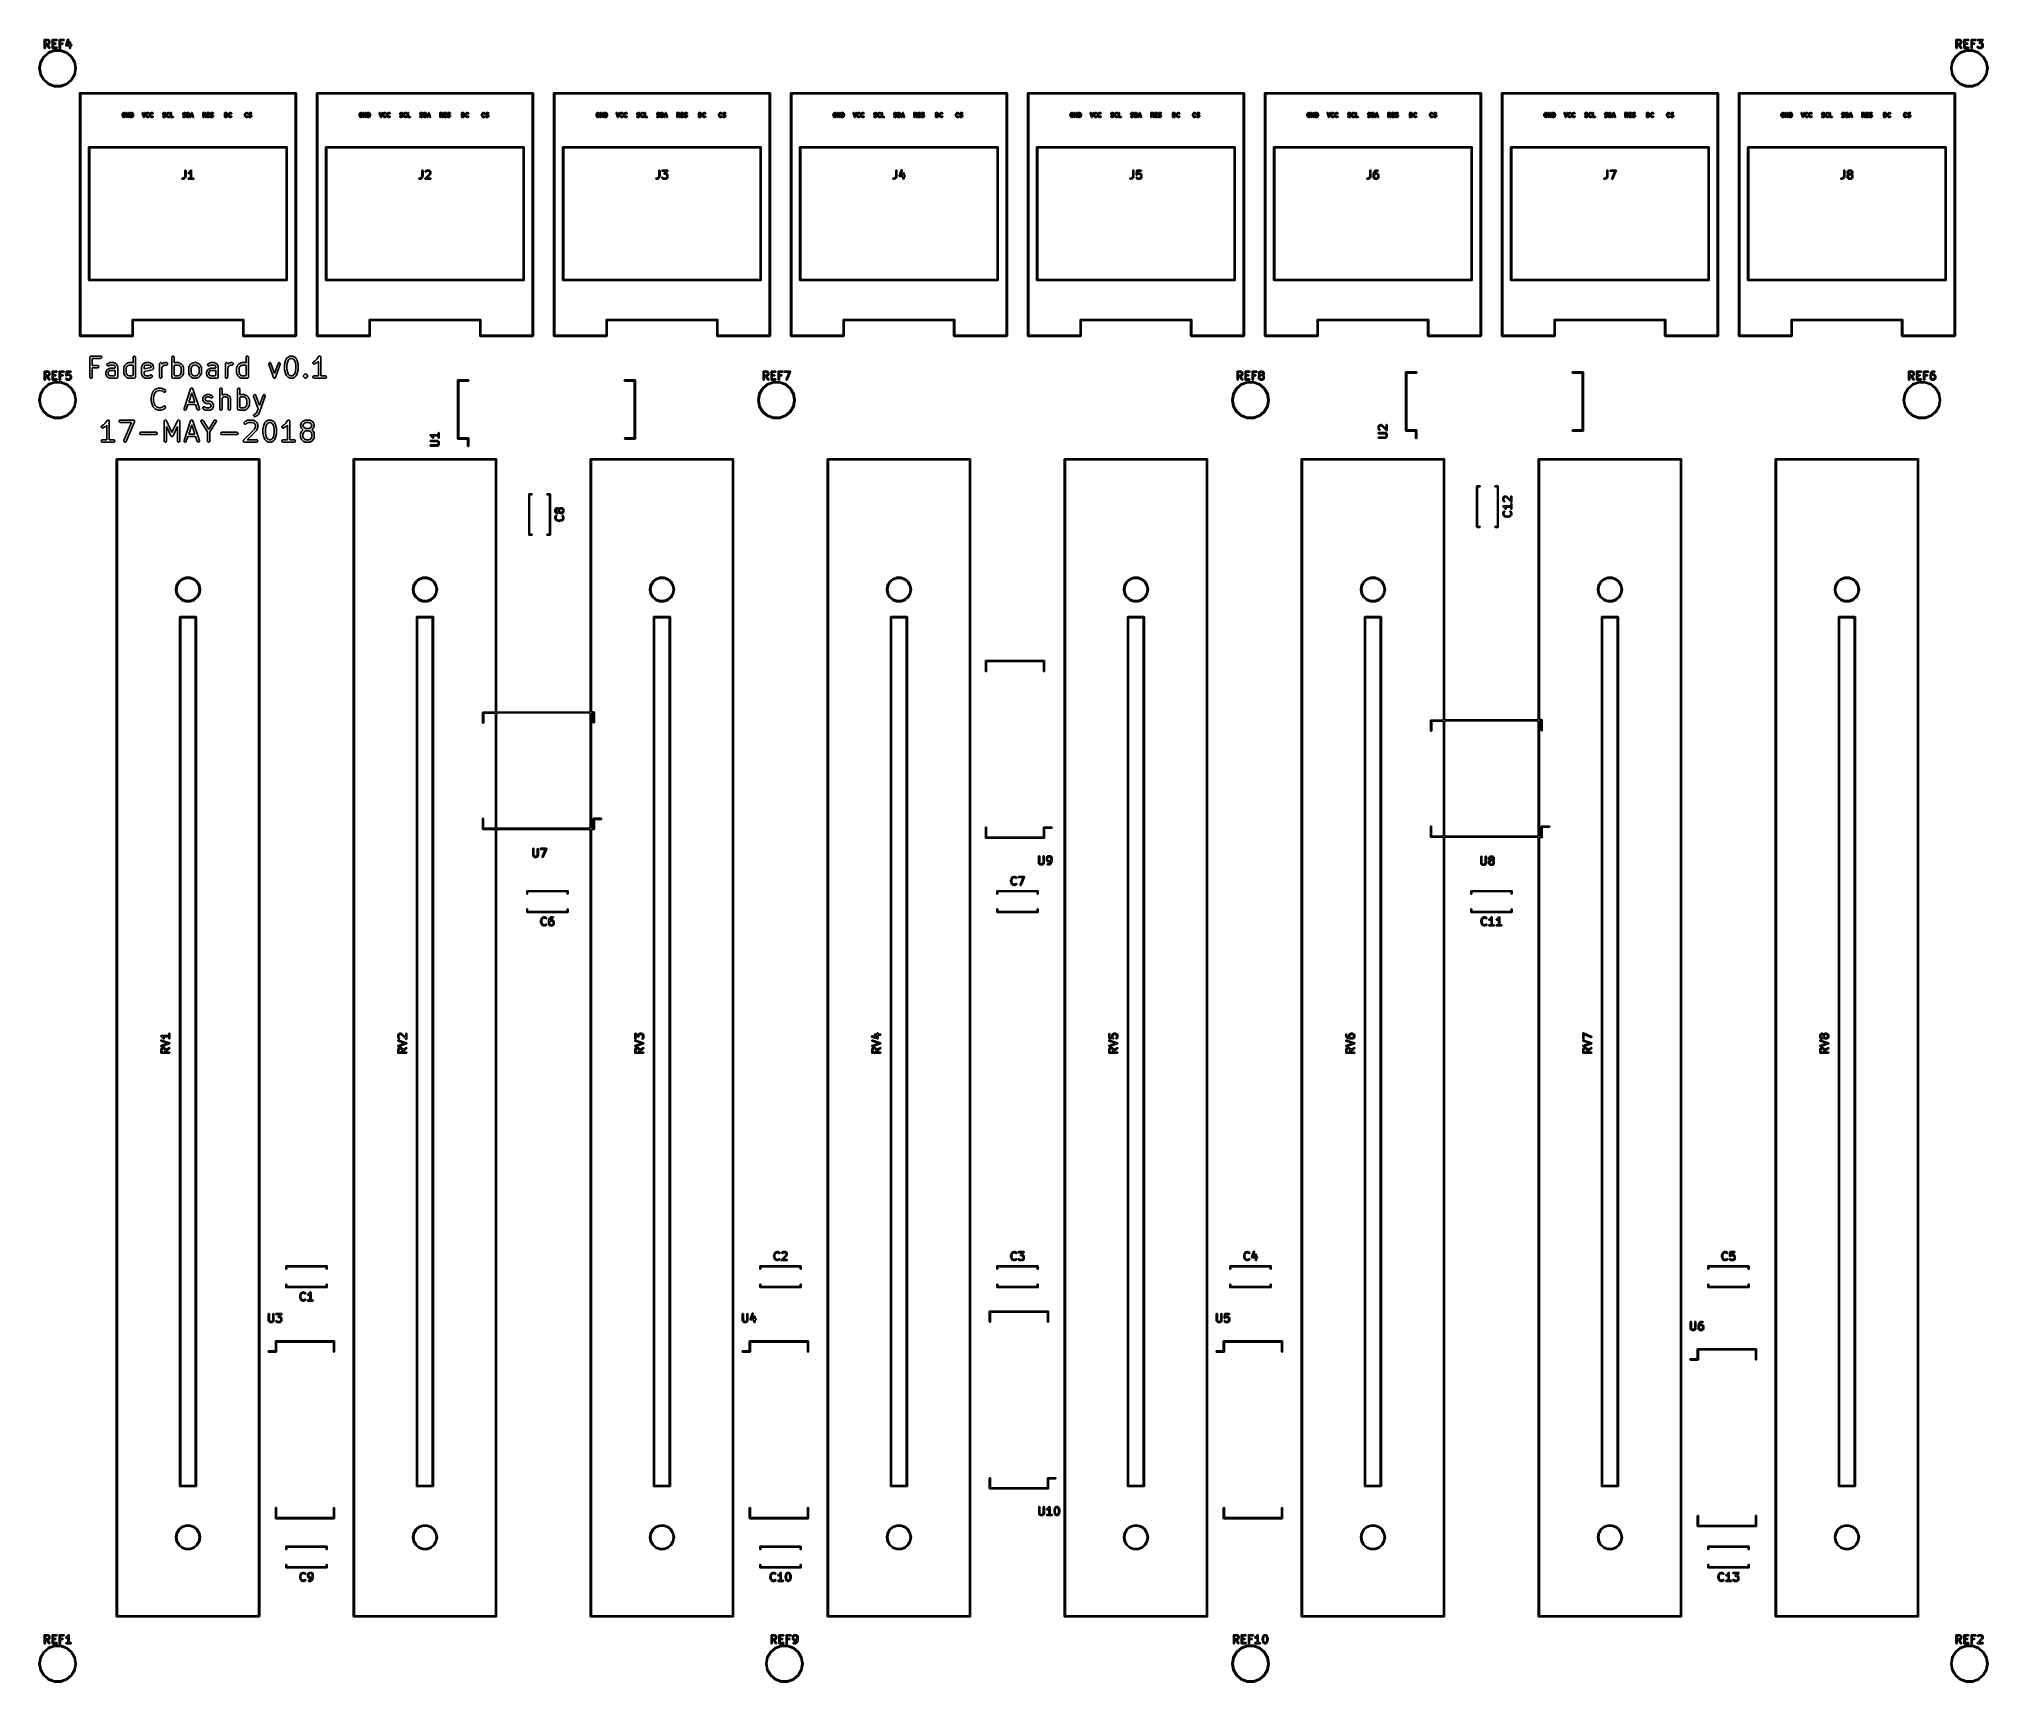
# Model space of a CAD drawing. Extents: x 86 to 333, y -237 to -29.
import ezdxf

# ---------------------------------------------------------------- set-up
doc = ezdxf.new("R2010")
doc.units = 0
doc.header["$MEASUREMENT"] = 0
doc.layers.add('BLACK', color=7, linetype='CONTINUOUS')

msp = doc.modelspace()

# ---------------------------------------------------------------- linework, layer by layer
at = {"layer": 'Black'}
for p, q in [((86.806, -29.4044), (86.8071, -29.3979)), ((86.806, -30.4044), (86.806, -29.4044)), ((86.8071, -29.3914), (86.8093, -29.3852)), ((86.8071, -29.3979), (86.8071, -29.3914)), ((86.8093, -29.3852), (86.8105, -29.3787)), ((86.8105, -29.3787), (86.8138, -29.373)), ((86.8138, -29.373), (86.816, -29.3669)), ((86.816, -29.3669), (86.8202, -29.3619)), ((86.8202, -29.3619), (86.8235, -29.3562)), ((86.8235, -29.3562), (86.8285, -29.352)), ((86.8285, -29.352), (86.8327, -29.3469)), ((86.8327, -29.3469), (86.8384, -29.3436)), ((86.8384, -29.3436), (86.8435, -29.3394)), ((86.8435, -29.3394), (86.8496, -29.3372)), ((86.8496, -29.3372), (86.8553, -29.3339)), ((86.8553, -29.3339), (86.8618, -29.3328)), ((86.8618, -29.3328), (86.8679, -29.3305)), ((86.8679, -29.3305), (86.8745, -29.3305)), ((86.8745, -29.3305), (86.881, -29.3294)), ((86.881, -29.3294), (87.2619, -29.3294)), ((86.956, -29.4794), (86.956, -29.8532)), ((87.2442, -29.4794), (86.956, -29.4794)), ((87.3127, -29.5136), (87.2442, -29.4794)), ((87.2619, -29.3294), (87.2662, -29.3301)), ((87.2662, -29.3301), (87.2705, -29.3299)), ((87.2705, -29.3299), (87.2789, -29.3324)), ((87.2789, -29.3324), (87.2876, -29.3339)), ((87.2876, -29.3339), (87.2913, -29.3361)), ((87.2913, -29.3361), (87.2954, -29.3373)), ((87.2954, -29.3373), (87.3907, -29.3849)), ((87.3431, -29.544), (87.3127, -29.5136)), ((87.3774, -29.6126), (87.3431, -29.544)), ((87.3907, -29.3849), (87.4003, -29.3921)), ((87.4003, -29.3921), (87.4102, -29.399)), ((87.4102, -29.399), (87.4578, -29.4466)), ((87.4578, -29.4466), (87.4647, -29.4564)), ((87.4647, -29.4564), (87.4718, -29.4661)), ((87.4718, -29.4661), (87.5195, -29.5613)), ((87.5195, -29.5613), (87.5207, -29.5655)), ((87.5207, -29.5655), (87.5229, -29.5692)), ((87.5229, -29.5692), (87.5244, -29.5779)), ((87.5244, -29.5779), (87.5269, -29.5863)), ((87.5269, -29.5863), (87.5266, -29.5906)), ((87.5266, -29.5906), (87.5274, -29.5949)), ((87.5274, -29.5949), (87.5274, -29.7377)), ((87.806, -29.4044), (87.8071, -29.3979)), ((87.806, -30.4044), (87.806, -29.4044)), ((87.8071, -29.3914), (87.8093, -29.3852)), ((87.8071, -29.3979), (87.8071, -29.3914)), ((87.8093, -29.3852), (87.8105, -29.3787)), ((87.8105, -29.3787), (87.8138, -29.373)), ((87.8138, -29.373), (87.816, -29.3669)), ((87.816, -29.3669), (87.8202, -29.3619)), ((87.8202, -29.3619), (87.8235, -29.3562)), ((87.8235, -29.3562), (87.8285, -29.352)), ((87.8285, -29.352), (87.8327, -29.3469)), ((87.8327, -29.3469), (87.8384, -29.3436)), ((87.8384, -29.3436), (87.8435, -29.3394)), ((87.8435, -29.3394), (87.8496, -29.3372)), ((87.8496, -29.3372), (87.8553, -29.3339)), ((87.8553, -29.3339), (87.8618, -29.3328)), ((87.8618, -29.3328), (87.8679, -29.3305)), ((87.8679, -29.3305), (87.8745, -29.3305)), ((87.8745, -29.3305), (87.881, -29.3294)), ((87.881, -29.3294), (88.3571, -29.3294)), ((88.3571, -29.4794), (87.956, -29.4794)), ((87.956, -29.4794), (87.956, -29.8056)), ((88.3571, -29.3294), (88.3828, -29.3339)), ((88.3828, -29.4749), (88.3571, -29.4794)), ((88.3828, -29.3339), (88.4054, -29.3469)), ((88.4054, -29.4618), (88.3828, -29.4749)), ((88.4054, -29.3469), (88.4221, -29.3669)), ((88.4221, -29.4419), (88.4054, -29.4618)), ((88.4221, -29.3669), (88.431, -29.3914)), ((88.431, -29.4174), (88.4221, -29.4419)), ((88.431, -29.3914), (88.431, -29.4174)), ((88.7107, -29.4044), (88.7119, -29.3979)), ((88.7107, -30.4044), (88.7107, -29.4044)), ((88.7119, -29.3914), (88.7141, -29.3852)), ((88.7119, -29.3979), (88.7119, -29.3914)), ((88.7141, -29.3852), (88.7152, -29.3787)), ((88.7152, -29.3787), (88.7185, -29.373)), ((88.7185, -29.373), (88.7208, -29.3669)), ((88.7208, -29.3669), (88.725, -29.3619)), ((88.725, -29.3619), (88.7283, -29.3562)), ((88.7283, -29.3562), (88.7333, -29.352)), ((88.7333, -29.352), (88.7375, -29.3469)), ((88.7375, -29.3469), (88.7432, -29.3436)), ((88.7432, -29.3436), (88.7482, -29.3394)), ((88.7482, -29.3394), (88.7544, -29.3372)), ((88.7544, -29.3372), (88.7601, -29.3339)), ((88.7601, -29.3339), (88.7665, -29.3328)), ((88.7665, -29.3328), (88.7727, -29.3305)), ((88.7727, -29.3305), (88.7793, -29.3305)), ((88.7793, -29.3305), (88.7857, -29.3294)), ((88.7857, -29.3294), (89.2619, -29.3294)), ((89.2619, -29.4794), (88.8607, -29.4794)), ((88.8607, -29.4794), (88.8607, -29.8056)), ((89.2619, -29.3294), (89.2876, -29.3339)), ((89.2876, -29.4749), (89.2619, -29.4794)), ((89.2876, -29.3339), (89.3101, -29.3469)), ((89.3101, -29.4618), (89.2876, -29.4749)), ((89.3101, -29.3469), (89.3269, -29.3669)), ((89.3269, -29.4419), (89.3101, -29.4618)), ((89.3269, -29.3669), (89.3358, -29.3914)), ((89.3358, -29.4174), (89.3269, -29.4419)), ((89.3358, -29.3914), (89.3358, -29.4174)), ((89.5241, -30.0473), (89.7622, -29.333)), ((89.9045, -29.3805), (89.6993, -29.996)), ((89.7622, -29.333), (89.7746, -29.3101)), ((89.7746, -29.3101), (89.7941, -29.2929)), ((89.7941, -29.2929), (89.8183, -29.2833)), ((89.8183, -29.2833), (89.8443, -29.2826)), ((89.8443, -29.2826), (89.869, -29.2908)), ((89.869, -29.2908), (89.8894, -29.307)), ((89.8894, -29.307), (89.9031, -29.3292)), ((89.9031, -29.3292), (89.9083, -29.3547)), ((89.9083, -29.3547), (89.9045, -29.3805)), ((328.806, -29.4044), (328.807, -29.3979)), ((328.806, -30.4044), (328.806, -29.4044)), ((328.807, -29.3914), (328.809, -29.3852)), ((328.807, -29.3979), (328.807, -29.3914)), ((328.809, -29.3852), (328.81, -29.3787)), ((328.81, -29.3787), (328.814, -29.373)), ((328.814, -29.373), (328.816, -29.3669)), ((328.816, -29.3669), (328.82, -29.3619)), ((328.82, -29.3619), (328.823, -29.3562)), ((328.823, -29.3562), (328.829, -29.352)), ((328.829, -29.352), (328.833, -29.3469)), ((328.833, -29.3469), (328.838, -29.3436)), ((328.838, -29.3436), (328.843, -29.3394)), ((328.843, -29.3394), (328.85, -29.3372)), ((328.85, -29.3372), (328.855, -29.3339)), ((328.855, -29.3339), (328.862, -29.3328)), ((328.862, -29.3328), (328.868, -29.3305)), ((328.868, -29.3305), (328.874, -29.3305)), ((328.874, -29.3305), (328.881, -29.3294)), ((328.881, -29.3294), (329.262, -29.3294)), ((328.956, -29.4794), (328.956, -29.8532)), ((329.244, -29.4794), (328.956, -29.4794)), ((329.313, -29.5136), (329.244, -29.4794)), ((329.262, -29.3294), (329.266, -29.3301)), ((329.266, -29.3301), (329.27, -29.3299)), ((329.27, -29.3299), (329.279, -29.3324)), ((329.279, -29.3324), (329.288, -29.3339)), ((329.288, -29.3339), (329.291, -29.3361)), ((329.291, -29.3361), (329.295, -29.3373)), ((329.295, -29.3373), (329.391, -29.3849)), ((329.343, -29.544), (329.313, -29.5136)), ((329.377, -29.6126), (329.343, -29.544)), ((329.391, -29.3849), (329.4, -29.3921)), ((329.4, -29.3921), (329.41, -29.399)), ((329.41, -29.399), (329.458, -29.4466)), ((329.458, -29.4466), (329.465, -29.4564)), ((329.465, -29.4564), (329.472, -29.4661)), ((329.472, -29.4661), (329.519, -29.5613)), ((329.519, -29.5613), (329.521, -29.5655)), ((329.521, -29.5655), (329.523, -29.5692)), ((329.523, -29.5692), (329.524, -29.5779)), ((329.524, -29.5779), (329.527, -29.5863)), ((329.527, -29.5863), (329.527, -29.5906)), ((329.527, -29.5906), (329.527, -29.5949)), ((329.527, -29.5949), (329.527, -29.7377)), ((329.806, -29.4044), (329.807, -29.3979)), ((329.806, -30.4044), (329.806, -29.4044)), ((329.807, -29.3914), (329.809, -29.3852)), ((329.807, -29.3979), (329.807, -29.3914)), ((329.809, -29.3852), (329.81, -29.3787)), ((329.81, -29.3787), (329.814, -29.373)), ((329.814, -29.373), (329.816, -29.3669)), ((329.816, -29.3669), (329.82, -29.3619)), ((329.82, -29.3619), (329.823, -29.3562)), ((329.823, -29.3562), (329.829, -29.352)), ((329.829, -29.352), (329.833, -29.3469)), ((329.833, -29.3469), (329.838, -29.3436)), ((329.838, -29.3436), (329.843, -29.3394)), ((329.843, -29.3394), (329.85, -29.3372)), ((329.85, -29.3372), (329.855, -29.3339)), ((329.855, -29.3339), (329.862, -29.3328)), ((329.862, -29.3328), (329.868, -29.3305)), ((329.868, -29.3305), (329.874, -29.3305)), ((329.874, -29.3305), (329.881, -29.3294)), ((329.881, -29.3294), (330.357, -29.3294)), ((330.357, -29.4794), (329.956, -29.4794)), ((329.956, -29.4794), (329.956, -29.8056)), ((330.357, -29.3294), (330.383, -29.3339)), ((330.383, -29.4749), (330.357, -29.4794)), ((330.383, -29.3339), (330.405, -29.3469)), ((330.405, -29.4618), (330.383, -29.4749)), ((330.405, -29.3469), (330.422, -29.3669)), ((330.422, -29.4419), (330.405, -29.4618)), ((330.422, -29.3669), (330.431, -29.3914)), ((330.431, -29.4174), (330.422, -29.4419)), ((330.431, -29.3914), (330.431, -29.4174)), ((330.711, -29.4044), (330.712, -29.3979)), ((330.711, -30.4044), (330.711, -29.4044)), ((330.712, -29.3914), (330.714, -29.3852)), ((330.712, -29.3979), (330.712, -29.3914)), ((330.714, -29.3852), (330.715, -29.3787)), ((330.715, -29.3787), (330.719, -29.373)), ((330.719, -29.373), (330.721, -29.3669)), ((330.721, -29.3669), (330.725, -29.3619)), ((330.725, -29.3619), (330.728, -29.3562)), ((330.728, -29.3562), (330.733, -29.352)), ((330.733, -29.352), (330.738, -29.3469)), ((330.738, -29.3469), (330.743, -29.3436)), ((330.743, -29.3436), (330.748, -29.3394)), ((330.748, -29.3394), (330.754, -29.3372)), ((330.754, -29.3372), (330.76, -29.3339)), ((330.76, -29.3339), (330.767, -29.3328)), ((330.767, -29.3328), (330.773, -29.3305)), ((330.773, -29.3305), (330.779, -29.3305)), ((330.779, -29.3305), (330.786, -29.3294)), ((330.786, -29.3294), (331.262, -29.3294)), ((331.262, -29.4794), (330.861, -29.4794)), ((330.861, -29.4794), (330.861, -29.8056)), ((331.262, -29.3294), (331.288, -29.3339)), ((331.288, -29.4749), (331.262, -29.4794)), ((331.288, -29.3339), (331.31, -29.3469)), ((331.31, -29.4618), (331.288, -29.4749)), ((331.31, -29.3469), (331.327, -29.3669)), ((331.327, -29.4419), (331.31, -29.4618)), ((331.327, -29.3669), (331.336, -29.3914)), ((331.336, -29.4174), (331.327, -29.4419)), ((331.336, -29.3914), (331.336, -29.4174)), ((331.474, -29.3914), (331.483, -29.3669)), ((331.474, -29.4174), (331.474, -29.3914)), ((331.483, -29.4419), (331.474, -29.4174)), ((331.483, -29.3669), (331.499, -29.3469)), ((331.499, -29.4618), (331.483, -29.4419)), ((331.499, -29.3469), (331.522, -29.3339)), ((331.522, -29.4749), (331.499, -29.4618)), ((331.522, -29.3339), (331.548, -29.3294)), ((331.548, -29.4794), (331.522, -29.4749)), ((331.548, -29.3294), (332.167, -29.3294)), ((332.001, -29.4794), (331.548, -29.4794)), ((331.777, -29.7359), (332.001, -29.4794)), ((332.223, -29.4538), (331.996, -29.7138)), ((332.167, -29.3294), (332.174, -29.3307)), ((332.174, -29.3307), (332.181, -29.3308)), ((332.181, -29.3308), (332.187, -29.3329)), ((332.187, -29.3329), (332.192, -29.3339)), ((332.192, -29.3339), (332.199, -29.3376)), ((332.199, -29.3376), (332.206, -29.3402)), ((332.206, -29.3402), (332.21, -29.344)), ((332.21, -29.344), (332.215, -29.3469)), ((332.215, -29.3469), (332.22, -29.3525)), ((332.22, -29.3525), (332.225, -29.3574)), ((332.227, -29.4475), (332.223, -29.4538)), ((332.225, -29.3574), (332.228, -29.3624)), ((332.232, -29.4419), (332.227, -29.4475)), ((332.228, -29.3624), (332.232, -29.3669)), ((332.232, -29.3669), (332.234, -29.3738)), ((332.234, -29.4364), (332.232, -29.4419)), ((332.234, -29.3738), (332.238, -29.3802)), ((332.237, -29.4315), (332.234, -29.4364)), ((332.238, -29.4243), (332.237, -29.4315)), ((332.238, -29.3802), (332.239, -29.3859)), ((332.241, -29.4174), (332.238, -29.4243)), ((332.239, -29.3859), (332.241, -29.3914)), ((332.241, -29.3914), (332.241, -29.3987)), ((332.241, -29.3987), (332.242, -29.4059)), ((332.242, -29.4059), (332.241, -29.4116)), ((332.241, -29.4116), (332.241, -29.4174)), ((86.2814, -32.1925), (86.6914, -31.4824)), ((86.8063, -31.5788), (86.4223, -32.2438)), ((86.6914, -31.4824), (87.3195, -30.9553)), ((86.8105, -30.43), (86.806, -30.4044)), ((87.3945, -31.0852), (86.8063, -31.5788)), ((86.8235, -30.4526), (86.8105, -30.43)), ((86.8435, -30.4693), (86.8235, -30.4526)), ((86.8679, -30.4782), (86.8435, -30.4693)), ((86.894, -30.4782), (86.8679, -30.4782)), ((86.9185, -30.4693), (86.894, -30.4782)), ((86.9384, -30.4526), (86.9185, -30.4693)), ((86.9514, -30.43), (86.9384, -30.4526)), ((86.956, -30.4044), (86.9514, -30.43)), ((86.956, -29.8532), (87.2442, -29.8532)), ((87.08, -30.0032), (86.956, -30.0032)), ((86.956, -30.0032), (86.956, -30.4044)), ((87.3909, -30.4474), (87.08, -30.0032)), ((87.2442, -29.8532), (87.3127, -29.8189)), ((87.2662, -30.0024), (87.263, -30.003)), ((87.263, -30.003), (87.5138, -30.3614)), ((87.2705, -30.0027), (87.2662, -30.0024)), ((87.2789, -30.0002), (87.2705, -30.0027)), ((87.2876, -29.9987), (87.2789, -30.0002)), ((87.2913, -29.9965), (87.2876, -29.9987)), ((87.2954, -29.9953), (87.2913, -29.9965)), ((87.3907, -29.9477), (87.2954, -29.9953)), ((87.3127, -29.8189), (87.3431, -29.7885)), ((87.3195, -30.9553), (88.09, -30.6749)), ((87.3431, -29.7885), (87.3774, -29.72)), ((87.3774, -29.72), (87.3774, -29.6126)), ((87.4003, -29.9405), (87.3907, -29.9477)), ((87.4094, -30.4658), (87.3909, -30.4474)), ((88.1161, -30.8226), (87.3945, -31.0852)), ((87.4102, -29.9336), (87.4003, -29.9405)), ((87.433, -30.4768), (87.4094, -30.4658)), ((87.4578, -29.886), (87.4102, -29.9336)), ((87.4589, -30.4791), (87.433, -30.4768)), ((87.4647, -29.8762), (87.4578, -29.886)), ((87.4841, -30.4724), (87.4589, -30.4791)), ((87.4718, -29.8665), (87.4647, -29.8762)), ((87.5195, -29.7713), (87.4718, -29.8665)), ((87.5054, -30.4574), (87.4841, -30.4724)), ((87.5203, -30.4361), (87.5054, -30.4574)), ((87.5138, -30.3614), (87.5248, -30.385)), ((87.5207, -29.7671), (87.5195, -29.7713)), ((87.5271, -30.4109), (87.5203, -30.4361)), ((87.5229, -29.7634), (87.5207, -29.7671)), ((87.5244, -29.7547), (87.5229, -29.7634)), ((87.5269, -29.7463), (87.5244, -29.7547)), ((87.5248, -30.385), (87.5271, -30.4109)), ((87.5274, -29.7377), (87.5266, -29.742)), ((87.5266, -29.742), (87.5269, -29.7463)), ((87.8071, -30.4108), (87.806, -30.4044)), ((87.8071, -30.4174), (87.8071, -30.4108)), ((87.8093, -30.4236), (87.8071, -30.4174)), ((87.8105, -30.43), (87.8093, -30.4236)), ((87.8138, -30.4357), (87.8105, -30.43)), ((87.816, -30.4419), (87.8138, -30.4357)), ((87.8202, -30.4469), (87.816, -30.4419)), ((87.8235, -30.4526), (87.8202, -30.4469)), ((87.8285, -30.4568), (87.8235, -30.4526)), ((87.8327, -30.4618), (87.8285, -30.4568)), ((87.8384, -30.4651), (87.8327, -30.4618)), ((87.8435, -30.4693), (87.8384, -30.4651)), ((87.8496, -30.4716), (87.8435, -30.4693)), ((87.8553, -30.4749), (87.8496, -30.4716)), ((87.8618, -30.476), (87.8553, -30.4749)), ((87.8679, -30.4782), (87.8618, -30.476)), ((87.8745, -30.4782), (87.8679, -30.4782)), ((87.881, -30.4794), (87.8745, -30.4782)), ((88.3571, -30.4794), (87.881, -30.4794)), ((87.956, -29.8056), (88.2143, -29.8056)), ((88.2143, -29.9556), (87.956, -29.9556)), ((87.956, -29.9556), (87.956, -30.3294)), ((87.956, -30.3294), (88.3571, -30.3294)), ((88.09, -30.6749), (88.91, -30.6749)), ((88.8839, -30.8226), (88.1161, -30.8226)), ((88.2143, -29.8056), (88.2399, -29.8101)), ((88.2399, -29.951), (88.2143, -29.9556)), ((88.2399, -29.8101), (88.2625, -29.8231)), ((88.2625, -29.938), (88.2399, -29.951)), ((88.2625, -29.8231), (88.2792, -29.8431)), ((88.2792, -29.9181), (88.2625, -29.938)), ((88.2792, -29.8431), (88.2881, -29.8675)), ((88.2881, -29.8936), (88.2792, -29.9181)), ((88.2881, -29.8675), (88.2881, -29.8936)), ((88.3571, -30.3294), (88.3828, -30.3339)), ((88.3828, -30.4749), (88.3571, -30.4794)), ((88.3828, -30.3339), (88.4054, -30.3469)), ((88.4054, -30.4618), (88.3828, -30.4749)), ((88.4054, -30.3469), (88.4221, -30.3669)), ((88.4221, -30.4419), (88.4054, -30.4618)), ((88.4221, -30.3669), (88.431, -30.3914)), ((88.431, -30.4174), (88.4221, -30.4419)), ((88.431, -30.3914), (88.431, -30.4174)), ((88.7152, -30.43), (88.7107, -30.4044)), ((88.7283, -30.4526), (88.7152, -30.43)), ((88.7482, -30.4693), (88.7283, -30.4526)), ((88.7727, -30.4782), (88.7482, -30.4693)), ((88.7987, -30.4782), (88.7727, -30.4782)), ((88.8232, -30.4693), (88.7987, -30.4782)), ((88.8432, -30.4526), (88.8232, -30.4693)), ((88.8562, -30.43), (88.8432, -30.4526)), ((88.8607, -30.4044), (88.8562, -30.43)), ((88.8607, -29.8056), (89.119, -29.8056)), ((89.119, -29.9556), (88.8607, -29.9556)), ((88.8607, -29.9556), (88.8607, -30.4044)), ((89.6055, -31.0852), (88.8839, -30.8226)), ((88.91, -30.6749), (89.6805, -30.9553)), ((89.119, -29.8056), (89.1447, -29.8101)), ((89.1447, -29.951), (89.119, -29.9556)), ((89.1447, -29.8101), (89.1673, -29.8231)), ((89.1673, -29.938), (89.1447, -29.951)), ((89.1673, -29.8231), (89.184, -29.8431)), ((89.184, -29.9181), (89.1673, -29.938)), ((89.184, -29.8431), (89.1929, -29.8675)), ((89.1929, -29.8936), (89.184, -29.9181)), ((89.1929, -29.8675), (89.1929, -29.8936)), ((89.5203, -30.0731), (89.5214, -30.0656)), ((89.5214, -30.0785), (89.5203, -30.0731)), ((89.5214, -30.058), (89.5233, -30.0528)), ((89.5214, -30.0656), (89.5214, -30.058)), ((89.5214, -30.0841), (89.5214, -30.0785)), ((89.524, -30.0912), (89.5214, -30.0841)), ((89.5233, -30.0528), (89.5241, -30.0473)), ((89.5255, -30.0986), (89.524, -30.0912)), ((89.5284, -30.1033), (89.5255, -30.0986)), ((89.5303, -30.1085), (89.5284, -30.1033)), ((89.5352, -30.1144), (89.5303, -30.1085)), ((89.5391, -30.1208), (89.5352, -30.1144)), ((89.5435, -30.1243), (89.5391, -30.1208)), ((89.547, -30.1285), (89.5435, -30.1243)), ((89.5536, -30.1323), (89.547, -30.1285)), ((89.5595, -30.137), (89.5536, -30.1323)), ((89.5648, -30.1388), (89.5595, -30.137)), ((89.5696, -30.1415), (89.5648, -30.1388)), ((89.577, -30.1428), (89.5696, -30.1415)), ((89.5842, -30.1452), (89.577, -30.1428)), ((89.5898, -30.1451), (89.5842, -30.1452)), ((89.5952, -30.146), (89.5898, -30.1451)), ((89.9964, -30.146), (89.5952, -30.146)), ((90.1937, -31.5788), (89.6055, -31.0852)), ((89.6805, -30.9553), (90.3086, -31.4824)), ((89.6993, -29.996), (89.9964, -29.996)), ((89.9964, -29.7377), (90.001, -29.7121)), ((89.9964, -29.996), (89.9964, -29.7377)), ((89.9964, -30.4044), (89.9964, -30.146)), ((90.001, -30.43), (89.9964, -30.4044)), ((90.001, -29.7121), (90.014, -29.6895)), ((90.014, -30.4526), (90.001, -30.43)), ((90.014, -29.6895), (90.0339, -29.6728)), ((90.0339, -30.4693), (90.014, -30.4526)), ((90.0339, -29.6728), (90.0584, -29.6639)), ((90.0584, -30.4782), (90.0339, -30.4693)), ((90.0584, -29.6639), (90.0845, -29.6639)), ((90.0845, -30.4782), (90.0584, -30.4782)), ((90.0845, -29.6639), (90.1089, -29.6728)), ((90.1089, -30.4693), (90.0845, -30.4782)), ((90.1089, -29.6728), (90.1289, -29.6895)), ((90.1289, -30.4526), (90.1089, -30.4693)), ((90.1289, -29.6895), (90.1419, -29.7121)), ((90.1419, -30.43), (90.1289, -30.4526)), ((90.1419, -29.7121), (90.1464, -29.7377)), ((90.1464, -30.4044), (90.1419, -30.43)), ((90.1464, -29.7377), (90.1464, -29.996)), ((90.1464, -29.996), (90.2143, -29.996)), ((90.2143, -30.146), (90.1464, -30.146)), ((90.1464, -30.146), (90.1464, -30.4044)), ((90.5777, -32.2438), (90.1937, -31.5788)), ((90.2143, -29.996), (90.2399, -30.0006)), ((90.2399, -30.1415), (90.2143, -30.146)), ((90.2399, -30.0006), (90.2625, -30.0136)), ((90.2625, -30.1285), (90.2399, -30.1415)), ((90.2625, -30.0136), (90.2792, -30.0335)), ((90.2792, -30.1085), (90.2625, -30.1285)), ((90.2792, -30.0335), (90.2881, -30.058)), ((90.2881, -30.0841), (90.2792, -30.1085)), ((90.2881, -30.058), (90.2881, -30.0841)), ((90.3086, -31.4824), (90.7186, -32.1925)), ((328.281, -32.1925), (328.691, -31.4824)), ((328.806, -31.5788), (328.422, -32.2438)), ((328.691, -31.4824), (329.32, -30.9553)), ((328.81, -30.43), (328.806, -30.4044)), ((329.394, -31.0852), (328.806, -31.5788)), ((328.823, -30.4526), (328.81, -30.43)), ((328.843, -30.4693), (328.823, -30.4526)), ((328.868, -30.4782), (328.843, -30.4693)), ((328.894, -30.4782), (328.868, -30.4782)), ((328.918, -30.4693), (328.894, -30.4782)), ((328.938, -30.4526), (328.918, -30.4693)), ((328.951, -30.43), (328.938, -30.4526)), ((328.956, -30.4044), (328.951, -30.43)), ((328.956, -29.8532), (329.244, -29.8532)), ((329.08, -30.0032), (328.956, -30.0032)), ((328.956, -30.0032), (328.956, -30.4044)), ((329.391, -30.4474), (329.08, -30.0032)), ((329.244, -29.8532), (329.313, -29.8189)), ((329.266, -30.0024), (329.263, -30.003)), ((329.263, -30.003), (329.514, -30.3614)), ((329.27, -30.0027), (329.266, -30.0024)), ((329.279, -30.0002), (329.27, -30.0027)), ((329.288, -29.9987), (329.279, -30.0002)), ((329.291, -29.9965), (329.288, -29.9987)), ((329.295, -29.9953), (329.291, -29.9965)), ((329.391, -29.9477), (329.295, -29.9953)), ((329.313, -29.8189), (329.343, -29.7885)), ((329.32, -30.9553), (330.09, -30.6749)), ((329.343, -29.7885), (329.377, -29.72)), ((329.377, -29.72), (329.377, -29.6126)), ((329.4, -29.9405), (329.391, -29.9477)), ((329.409, -30.4658), (329.391, -30.4474)), ((330.116, -30.8226), (329.394, -31.0852)), ((329.41, -29.9336), (329.4, -29.9405)), ((329.433, -30.4768), (329.409, -30.4658)), ((329.458, -29.886), (329.41, -29.9336)), ((329.459, -30.4791), (329.433, -30.4768)), ((329.465, -29.8762), (329.458, -29.886)), ((329.484, -30.4724), (329.459, -30.4791)), ((329.472, -29.8665), (329.465, -29.8762)), ((329.519, -29.7713), (329.472, -29.8665)), ((329.505, -30.4574), (329.484, -30.4724)), ((329.52, -30.4361), (329.505, -30.4574)), ((329.514, -30.3614), (329.525, -30.385)), ((329.521, -29.7671), (329.519, -29.7713)), ((329.527, -30.4109), (329.52, -30.4361)), ((329.523, -29.7634), (329.521, -29.7671)), ((329.524, -29.7547), (329.523, -29.7634)), ((329.527, -29.7463), (329.524, -29.7547)), ((329.525, -30.385), (329.527, -30.4109)), ((329.527, -29.7377), (329.527, -29.742)), ((329.527, -29.742), (329.527, -29.7463)), ((329.807, -30.4108), (329.806, -30.4044)), ((329.807, -30.4174), (329.807, -30.4108)), ((329.809, -30.4236), (329.807, -30.4174)), ((329.81, -30.43), (329.809, -30.4236)), ((329.814, -30.4357), (329.81, -30.43)), ((329.816, -30.4419), (329.814, -30.4357)), ((329.82, -30.4469), (329.816, -30.4419)), ((329.823, -30.4526), (329.82, -30.4469)), ((329.829, -30.4568), (329.823, -30.4526)), ((329.833, -30.4618), (329.829, -30.4568)), ((329.838, -30.4651), (329.833, -30.4618)), ((329.843, -30.4693), (329.838, -30.4651)), ((329.85, -30.4716), (329.843, -30.4693)), ((329.855, -30.4749), (329.85, -30.4716)), ((329.862, -30.476), (329.855, -30.4749)), ((329.868, -30.4782), (329.862, -30.476)), ((329.874, -30.4782), (329.868, -30.4782)), ((329.881, -30.4794), (329.874, -30.4782)), ((330.357, -30.4794), (329.881, -30.4794)), ((329.956, -29.8056), (330.214, -29.8056)), ((330.214, -29.9556), (329.956, -29.9556)), ((329.956, -29.9556), (329.956, -30.3294)), ((329.956, -30.3294), (330.357, -30.3294)), ((330.09, -30.6749), (330.91, -30.6749)), ((330.884, -30.8226), (330.116, -30.8226)), ((330.214, -29.8056), (330.24, -29.8101)), ((330.24, -29.951), (330.214, -29.9556)), ((330.24, -29.8101), (330.262, -29.8231)), ((330.262, -29.938), (330.24, -29.951)), ((330.262, -29.8231), (330.279, -29.8431)), ((330.279, -29.9181), (330.262, -29.938)), ((330.279, -29.8431), (330.288, -29.8675)), ((330.288, -29.8936), (330.279, -29.9181)), ((330.288, -29.8675), (330.288, -29.8936)), ((330.357, -30.3294), (330.383, -30.3339)), ((330.383, -30.4749), (330.357, -30.4794)), ((330.383, -30.3339), (330.405, -30.3469)), ((330.405, -30.4618), (330.383, -30.4749)), ((330.405, -30.3469), (330.422, -30.3669)), ((330.422, -30.4419), (330.405, -30.4618)), ((330.422, -30.3669), (330.431, -30.3914)), ((330.431, -30.4174), (330.422, -30.4419)), ((330.431, -30.3914), (330.431, -30.4174)), ((330.715, -30.43), (330.711, -30.4044)), ((330.728, -30.4526), (330.715, -30.43)), ((330.748, -30.4693), (330.728, -30.4526)), ((330.773, -30.4782), (330.748, -30.4693)), ((330.799, -30.4782), (330.773, -30.4782)), ((330.823, -30.4693), (330.799, -30.4782)), ((330.843, -30.4526), (330.823, -30.4693)), ((330.856, -30.43), (330.843, -30.4526)), ((330.861, -30.4044), (330.856, -30.43)), ((330.861, -29.8056), (331.119, -29.8056)), ((331.119, -29.9556), (330.861, -29.9556)), ((330.861, -29.9556), (330.861, -30.4044)), ((331.606, -31.0852), (330.884, -30.8226)), ((330.91, -30.6749), (331.68, -30.9553)), ((331.119, -29.8056), (331.145, -29.8101)), ((331.145, -29.951), (331.119, -29.9556)), ((331.145, -29.8101), (331.167, -29.8231)), ((331.167, -29.938), (331.145, -29.951)), ((331.167, -29.8231), (331.184, -29.8431)), ((331.184, -29.9181), (331.167, -29.938)), ((331.184, -29.8431), (331.193, -29.8675)), ((331.193, -29.8936), (331.184, -29.9181)), ((331.193, -29.8675), (331.193, -29.8936)), ((331.473, -30.3157), (331.475, -30.2897)), ((331.48, -30.3408), (331.473, -30.3157)), ((331.475, -30.2897), (331.486, -30.2661)), ((331.495, -30.3622), (331.48, -30.3408)), ((331.486, -30.2661), (331.505, -30.2477)), ((331.542, -30.4098), (331.495, -30.3622)), ((331.505, -30.2477), (331.528, -30.2367)), ((331.528, -30.2367), (331.554, -30.2344)), ((331.552, -30.4167), (331.542, -30.4098)), ((331.562, -30.4238), (331.552, -30.4167)), ((331.554, -30.2344), (331.579, -30.2412)), ((331.657, -30.4715), (331.562, -30.4238)), ((331.579, -30.2412), (331.601, -30.2561)), ((331.601, -30.2561), (331.64, -30.2951)), ((332.194, -31.5788), (331.606, -31.0852)), ((331.64, -30.2951), (331.708, -30.3294)), ((331.661, -30.4727), (331.657, -30.4715)), ((331.665, -30.4749), (331.661, -30.4727)), ((331.673, -30.4764), (331.665, -30.4749)), ((331.682, -30.4789), (331.673, -30.4764)), ((331.68, -30.9553), (332.309, -31.4824)), ((331.686, -30.4786), (331.682, -30.4789)), ((331.69, -30.4794), (331.686, -30.4786)), ((331.976, -30.4794), (331.69, -30.4794)), ((331.708, -30.3294), (331.958, -30.3294)), ((331.758, -29.7838), (331.759, -29.7781)), ((331.759, -29.791), (331.758, -29.7838)), ((331.759, -29.7723), (331.762, -29.7654)), ((331.759, -29.7781), (331.759, -29.7723)), ((331.759, -29.7984), (331.759, -29.791)), ((331.761, -29.8038), (331.759, -29.7984)), ((331.762, -29.8095), (331.761, -29.8038)), ((331.762, -29.7654), (331.763, -29.7582)), ((331.766, -29.8159), (331.762, -29.8095)), ((331.763, -29.7582), (331.766, -29.7533)), ((331.766, -29.7533), (331.768, -29.7478)), ((331.768, -29.8228), (331.766, -29.8159)), ((331.768, -29.7478), (331.773, -29.7422)), ((331.772, -29.8273), (331.768, -29.8228)), ((331.775, -29.8323), (331.772, -29.8273)), ((331.773, -29.7422), (331.777, -29.7359)), ((331.78, -29.8372), (331.775, -29.8323)), ((331.785, -29.8428), (331.78, -29.8372)), ((331.79, -29.8457), (331.785, -29.8428)), ((331.794, -29.8495), (331.79, -29.8457)), ((331.801, -29.8521), (331.794, -29.8495)), ((331.808, -29.8558), (331.801, -29.8521)), ((331.813, -29.8568), (331.808, -29.8558)), ((331.819, -29.8589), (331.813, -29.8568)), ((331.826, -29.8591), (331.819, -29.8589)), ((331.833, -29.8603), (331.826, -29.8591)), ((331.958, -29.8603), (331.833, -29.8603)), ((332.027, -29.8946), (331.958, -29.8603)), ((331.958, -30.3294), (332.027, -30.2951)), ((331.98, -30.4786), (331.976, -30.4794)), ((331.985, -30.4789), (331.98, -30.4786)), ((331.993, -30.4764), (331.985, -30.4789)), ((332.002, -30.4749), (331.993, -30.4764)), ((331.996, -29.7138), (332.002, -29.7149)), ((332.002, -29.7149), (332.006, -29.717)), ((332.006, -30.4727), (332.002, -30.4749)), ((332.006, -29.717), (332.01, -29.7183)), ((332.01, -30.4715), (332.006, -30.4727)), ((332.01, -29.7183), (332.105, -29.7659)), ((332.105, -30.4238), (332.01, -30.4715)), ((332.057, -29.925), (332.027, -29.8946)), ((332.027, -30.2951), (332.057, -30.2647)), ((332.092, -29.9935), (332.057, -29.925)), ((332.057, -30.2647), (332.092, -30.1962)), ((332.092, -30.1962), (332.092, -29.9935)), ((332.105, -29.7659), (332.115, -29.773)), ((332.115, -30.4167), (332.105, -30.4238)), ((332.115, -29.773), (332.124, -29.7799)), ((332.124, -30.4098), (332.115, -30.4167)), ((332.124, -29.7799), (332.172, -29.8275)), ((332.172, -30.3622), (332.124, -30.4098)), ((332.172, -29.8275), (332.179, -29.8374)), ((332.179, -30.3523), (332.172, -30.3622)), ((332.179, -29.8374), (332.186, -29.847)), ((332.186, -30.3427), (332.179, -30.3523)), ((332.186, -29.847), (332.234, -29.9423)), ((332.234, -30.2474), (332.186, -30.3427)), ((332.578, -32.2438), (332.194, -31.5788)), ((332.234, -29.9423), (332.235, -29.9464)), ((332.235, -30.2433), (332.234, -30.2474)), ((332.235, -29.9464), (332.237, -29.9502)), ((332.237, -30.2396), (332.235, -30.2433)), ((332.237, -29.9502), (332.239, -29.9588)), ((332.239, -30.2309), (332.237, -30.2396)), ((332.239, -29.9588), (332.241, -29.9672)), ((332.241, -30.2225), (332.239, -30.2309)), ((332.241, -29.9672), (332.241, -29.9716)), ((332.241, -29.9716), (332.242, -29.9758)), ((332.242, -30.2139), (332.241, -30.2182)), ((332.241, -30.2182), (332.241, -30.2225)), ((332.242, -29.9758), (332.242, -30.2139)), ((332.309, -31.4824), (332.719, -32.1925)), ((86.139, -33), (86.2814, -32.1925)), ((86.2814, -33.8075), (86.139, -33)), ((86.6914, -34.5176), (86.2814, -33.8075)), ((86.4223, -32.2438), (86.289, -33)), ((86.289, -33), (86.4223, -33.7562)), ((86.4223, -33.7562), (86.8063, -34.4212)), ((87.3195, -35.0447), (86.6914, -34.5176)), ((86.8063, -34.4212), (87.3945, -34.9148)), ((89.6055, -34.9148), (90.1937, -34.4212)), ((90.3086, -34.5176), (89.6805, -35.0447)), ((90.1937, -34.4212), (90.5777, -33.7562)), ((90.7186, -33.8075), (90.3086, -34.5176)), ((90.711, -33), (90.5777, -32.2438)), ((90.5777, -33.7562), (90.711, -33)), ((90.7186, -32.1925), (90.861, -33)), ((90.861, -33), (90.7186, -33.8075)), ((328.139, -33), (328.281, -32.1925)), ((328.281, -33.8075), (328.139, -33)), ((328.691, -34.5176), (328.281, -33.8075)), ((328.422, -32.2438), (328.289, -33)), ((328.289, -33), (328.422, -33.7562)), ((328.422, -33.7562), (328.806, -34.4212)), ((329.32, -35.0447), (328.691, -34.5176)), ((328.806, -34.4212), (329.394, -34.9148)), ((331.606, -34.9148), (332.194, -34.4212)), ((332.309, -34.5176), (331.68, -35.0447)), ((332.194, -34.4212), (332.578, -33.7562)), ((332.719, -33.8075), (332.309, -34.5176)), ((332.711, -33), (332.578, -32.2438)), ((332.578, -33.7562), (332.711, -33)), ((332.719, -32.1925), (332.861, -33)), ((332.861, -33), (332.719, -33.8075)), ((88.09, -35.3251), (87.3195, -35.0447)), ((87.3945, -34.9148), (88.1161, -35.1774)), ((88.91, -35.3251), (88.09, -35.3251)), ((88.1161, -35.1774), (88.8839, -35.1774)), ((88.8839, -35.1774), (89.6055, -34.9148)), ((89.6805, -35.0447), (88.91, -35.3251)), ((91.275, -36.16), (91.2761, -36.1535)), ((91.275, -66.86), (91.275, -36.16)), ((91.2761, -36.147), (91.2784, -36.1408)), ((91.2761, -36.1535), (91.2761, -36.147)), ((91.2784, -36.1408), (91.2795, -36.1343)), ((91.2795, -36.1343), (91.2828, -36.1287)), ((91.2828, -36.1287), (91.285, -36.1225)), ((91.285, -36.1225), (91.2893, -36.1175)), ((91.2893, -36.1175), (91.2925, -36.1118)), ((91.2925, -36.1118), (91.2976, -36.1076)), ((91.2976, -36.1076), (91.3018, -36.1025)), ((91.3018, -36.1025), (91.3075, -36.0993)), ((91.3075, -36.0993), (91.3125, -36.095)), ((91.3125, -36.095), (91.3187, -36.0928)), ((91.3187, -36.0928), (91.3243, -36.0895)), ((91.3243, -36.0895), (91.3308, -36.0884)), ((91.3308, -36.0884), (91.337, -36.0861)), ((91.337, -36.0861), (91.3435, -36.0861)), ((91.3435, -36.0861), (91.35, -36.085)), ((91.35, -36.085), (118.65, -36.085)), ((91.425, -36.235), (91.425, -66.785)), ((118.575, -36.235), (91.425, -36.235)), ((118.575, -66.785), (118.575, -36.235)), ((118.65, -36.085), (118.656, -36.0861)), ((118.656, -36.0861), (118.663, -36.0861)), ((118.663, -36.0861), (118.669, -36.0884)), ((118.669, -36.0884), (118.676, -36.0895)), ((118.676, -36.0895), (118.681, -36.0928)), ((118.681, -36.0928), (118.688, -36.095)), ((118.688, -36.095), (118.693, -36.0993)), ((118.693, -36.0993), (118.698, -36.1025)), ((118.698, -36.1025), (118.702, -36.1076)), ((118.702, -36.1076), (118.707, -36.1118)), ((118.707, -36.1118), (118.711, -36.1175)), ((118.711, -36.1175), (118.715, -36.1225)), ((118.715, -36.1225), (118.717, -36.1287)), ((118.717, -36.1287), (118.72, -36.1343)), ((118.72, -36.1343), (118.722, -36.1408)), ((118.722, -36.1408), (118.724, -36.147)), ((118.724, -36.147), (118.724, -36.1535)), ((118.724, -36.1535), (118.725, -36.16)), ((118.725, -36.16), (118.725, -66.86)), ((121.275, -36.16), (121.276, -36.1535)), ((121.275, -66.86), (121.275, -36.16)), ((121.276, -36.147), (121.278, -36.1408)), ((121.276, -36.1535), (121.276, -36.147)), ((121.278, -36.1408), (121.28, -36.1343)), ((121.28, -36.1343), (121.283, -36.1287)), ((121.283, -36.1287), (121.285, -36.1225)), ((121.285, -36.1225), (121.289, -36.1175)), ((121.289, -36.1175), (121.293, -36.1118)), ((121.293, -36.1118), (121.298, -36.1076)), ((121.298, -36.1076), (121.302, -36.1025)), ((121.302, -36.1025), (121.307, -36.0993)), ((121.307, -36.0993), (121.312, -36.095)), ((121.312, -36.095), (121.319, -36.0928)), ((121.319, -36.0928), (121.324, -36.0895)), ((121.324, -36.0895), (121.331, -36.0884)), ((121.331, -36.0884), (121.337, -36.0861)), ((121.337, -36.0861), (121.344, -36.0861)), ((121.344, -36.0861), (121.35, -36.085)), ((121.35, -36.085), (148.65, -36.085)), ((121.425, -36.235), (121.425, -66.785)), ((148.575, -36.235), (121.425, -36.235)), ((148.575, -66.785), (148.575, -36.235)), ((148.65, -36.085), (148.656, -36.0861)), ((148.656, -36.0861), (148.663, -36.0861)), ((148.663, -36.0861), (148.669, -36.0884)), ((148.669, -36.0884), (148.676, -36.0895)), ((148.676, -36.0895), (148.681, -36.0928)), ((148.681, -36.0928), (148.688, -36.095)), ((148.688, -36.095), (148.693, -36.0993)), ((148.693, -36.0993), (148.698, -36.1025)), ((148.698, -36.1025), (148.702, -36.1076)), ((148.702, -36.1076), (148.707, -36.1118)), ((148.707, -36.1118), (148.711, -36.1175)), ((148.711, -36.1175), (148.715, -36.1225)), ((148.715, -36.1225), (148.717, -36.1287)), ((148.717, -36.1287), (148.72, -36.1343)), ((148.72, -36.1343), (148.722, -36.1408)), ((148.722, -36.1408), (148.724, -36.147)), ((148.724, -36.147), (148.724, -36.1535)), ((148.724, -36.1535), (148.725, -36.16)), ((148.725, -36.16), (148.725, -66.86)), ((151.275, -36.16), (151.276, -36.1535)), ((151.275, -66.86), (151.275, -36.16)), ((151.276, -36.147), (151.278, -36.1408)), ((151.276, -36.1535), (151.276, -36.147)), ((151.278, -36.1408), (151.28, -36.1343)), ((151.28, -36.1343), (151.283, -36.1287)), ((151.283, -36.1287), (151.285, -36.1225)), ((151.285, -36.1225), (151.289, -36.1175)), ((151.289, -36.1175), (151.293, -36.1118)), ((151.293, -36.1118), (151.298, -36.1076)), ((151.298, -36.1076), (151.302, -36.1025)), ((151.302, -36.1025), (151.307, -36.0993)), ((151.307, -36.0993), (151.312, -36.095)), ((151.312, -36.095), (151.319, -36.0928)), ((151.319, -36.0928), (151.324, -36.0895)), ((151.324, -36.0895), (151.331, -36.0884)), ((151.331, -36.0884), (151.337, -36.0861)), ((151.337, -36.0861), (151.344, -36.0861)), ((151.344, -36.0861), (151.35, -36.085)), ((151.35, -36.085), (178.65, -36.085)), ((151.425, -36.235), (151.425, -66.785)), ((178.575, -36.235), (151.425, -36.235)), ((178.575, -66.785), (178.575, -36.235)), ((178.65, -36.085), (178.656, -36.0861)), ((178.656, -36.0861), (178.663, -36.0861)), ((178.663, -36.0861), (178.669, -36.0884)), ((178.669, -36.0884), (178.676, -36.0895)), ((178.676, -36.0895), (178.681, -36.0928)), ((178.681, -36.0928), (178.688, -36.095)), ((178.688, -36.095), (178.693, -36.0993)), ((178.693, -36.0993), (178.698, -36.1025)), ((178.698, -36.1025), (178.702, -36.1076)), ((178.702, -36.1076), (178.707, -36.1118)), ((178.707, -36.1118), (178.711, -36.1175)), ((178.711, -36.1175), (178.715, -36.1225)), ((178.715, -36.1225), (178.717, -36.1287)), ((178.717, -36.1287), (178.72, -36.1343)), ((178.72, -36.1343), (178.722, -36.1408)), ((178.722, -36.1408), (178.724, -36.147)), ((178.724, -36.147), (178.724, -36.1535)), ((178.724, -36.1535), (178.725, -36.16)), ((178.725, -36.16), (178.725, -66.86)), ((181.275, -36.16), (181.276, -36.1535)), ((181.275, -66.86), (181.275, -36.16)), ((181.276, -36.147), (181.278, -36.1408)), ((181.276, -36.1535), (181.276, -36.147)), ((181.278, -36.1408), (181.28, -36.1343)), ((181.28, -36.1343), (181.283, -36.1287)), ((181.283, -36.1287), (181.285, -36.1225)), ((181.285, -36.1225), (181.289, -36.1175)), ((181.289, -36.1175), (181.293, -36.1118)), ((181.293, -36.1118), (181.298, -36.1076)), ((181.298, -36.1076), (181.302, -36.1025)), ((181.302, -36.1025), (181.307, -36.0993)), ((181.307, -36.0993), (181.312, -36.095)), ((181.312, -36.095), (181.319, -36.0928)), ((181.319, -36.0928), (181.324, -36.0895)), ((181.324, -36.0895), (181.331, -36.0884)), ((181.331, -36.0884), (181.337, -36.0861)), ((181.337, -36.0861), (181.344, -36.0861)), ((181.344, -36.0861), (181.35, -36.085)), ((181.35, -36.085), (208.65, -36.085)), ((181.425, -36.235), (181.425, -66.785)), ((208.575, -36.235), (181.425, -36.235)), ((208.575, -66.785), (208.575, -36.235)), ((208.65, -36.085), (208.656, -36.0861)), ((208.656, -36.0861), (208.663, -36.0861)), ((208.663, -36.0861), (208.669, -36.0884)), ((208.669, -36.0884), (208.676, -36.0895)), ((208.676, -36.0895), (208.681, -36.0928)), ((208.681, -36.0928), (208.688, -36.095)), ((208.688, -36.095), (208.693, -36.0993)), ((208.693, -36.0993), (208.698, -36.1025)), ((208.698, -36.1025), (208.702, -36.1076)), ((208.702, -36.1076), (208.707, -36.1118)), ((208.707, -36.1118), (208.711, -36.1175)), ((208.711, -36.1175), (208.715, -36.1225)), ((208.715, -36.1225), (208.717, -36.1287)), ((208.717, -36.1287), (208.72, -36.1343)), ((208.72, -36.1343), (208.722, -36.1408)), ((208.722, -36.1408), (208.724, -36.147)), ((208.724, -36.147), (208.724, -36.1535)), ((208.724, -36.1535), (208.725, -36.16)), ((208.725, -36.16), (208.725, -66.86)), ((211.275, -36.16), (211.276, -36.1535)), ((211.275, -66.86), (211.275, -36.16)), ((211.276, -36.147), (211.278, -36.1408)), ((211.276, -36.1535), (211.276, -36.147)), ((211.278, -36.1408), (211.28, -36.1343)), ((211.28, -36.1343), (211.283, -36.1287)), ((211.283, -36.1287), (211.285, -36.1225)), ((211.285, -36.1225), (211.289, -36.1175)), ((211.289, -36.1175), (211.293, -36.1118)), ((211.293, -36.1118), (211.298, -36.1076)), ((211.298, -36.1076), (211.302, -36.1025)), ((211.302, -36.1025), (211.307, -36.0993)), ((211.307, -36.0993), (211.312, -36.095)), ((211.312, -36.095), (211.319, -36.0928)), ((211.319, -36.0928), (211.324, -36.0895)), ((211.324, -36.0895), (211.331, -36.0884)), ((211.331, -36.0884), (211.337, -36.0861)), ((211.337, -36.0861), (211.344, -36.0861)), ((211.344, -36.0861), (211.35, -36.085)), ((211.35, -36.085), (238.65, -36.085)), ((211.425, -36.235), (211.425, -66.785)), ((238.575, -36.235), (211.425, -36.235)), ((238.575, -66.785), (238.575, -36.235)), ((238.65, -36.085), (238.656, -36.0861)), ((238.656, -36.0861), (238.663, -36.0861)), ((238.663, -36.0861), (238.669, -36.0884)), ((238.669, -36.0884), (238.676, -36.0895)), ((238.676, -36.0895), (238.681, -36.0928)), ((238.681, -36.0928), (238.688, -36.095)), ((238.688, -36.095), (238.693, -36.0993)), ((238.693, -36.0993), (238.698, -36.1025)), ((238.698, -36.1025), (238.702, -36.1076)), ((238.702, -36.1076), (238.707, -36.1118)), ((238.707, -36.1118), (238.711, -36.1175)), ((238.711, -36.1175), (238.715, -36.1225)), ((238.715, -36.1225), (238.717, -36.1287)), ((238.717, -36.1287), (238.72, -36.1343)), ((238.72, -36.1343), (238.722, -36.1408)), ((238.722, -36.1408), (238.724, -36.147)), ((238.724, -36.147), (238.724, -36.1535)), ((238.724, -36.1535), (238.725, -36.16)), ((238.725, -36.16), (238.725, -66.86)), ((241.275, -36.16), (241.276, -36.1535)), ((241.275, -66.86), (241.275, -36.16)), ((241.276, -36.147), (241.278, -36.1408)), ((241.276, -36.1535), (241.276, -36.147)), ((241.278, -36.1408), (241.28, -36.1343)), ((241.28, -36.1343), (241.283, -36.1287)), ((241.283, -36.1287), (241.285, -36.1225)), ((241.285, -36.1225), (241.289, -36.1175)), ((241.289, -36.1175), (241.293, -36.1118)), ((241.293, -36.1118), (241.298, -36.1076)), ((241.298, -36.1076), (241.302, -36.1025)), ((241.302, -36.1025), (241.307, -36.0993)), ((241.307, -36.0993), (241.312, -36.095)), ((241.312, -36.095), (241.319, -36.0928)), ((241.319, -36.0928), (241.324, -36.0895)), ((241.324, -36.0895), (241.331, -36.0884)), ((241.331, -36.0884), (241.337, -36.0861)), ((241.337, -36.0861), (241.344, -36.0861)), ((241.344, -36.0861), (241.35, -36.085)), ((241.35, -36.085), (268.65, -36.085)), ((241.425, -36.235), (241.425, -66.785)), ((268.575, -36.235), (241.425, -36.235)), ((268.575, -66.785), (268.575, -36.235)), ((268.65, -36.085), (268.656, -36.0861)), ((268.656, -36.0861), (268.663, -36.0861)), ((268.663, -36.0861), (268.669, -36.0884)), ((268.669, -36.0884), (268.676, -36.0895)), ((268.676, -36.0895), (268.681, -36.0928)), ((268.681, -36.0928), (268.688, -36.095)), ((268.688, -36.095), (268.693, -36.0993)), ((268.693, -36.0993), (268.698, -36.1025)), ((268.698, -36.1025), (268.702, -36.1076)), ((268.702, -36.1076), (268.707, -36.1118)), ((268.707, -36.1118), (268.711, -36.1175)), ((268.711, -36.1175), (268.715, -36.1225)), ((268.715, -36.1225), (268.717, -36.1287)), ((268.717, -36.1287), (268.72, -36.1343)), ((268.72, -36.1343), (268.722, -36.1408)), ((268.722, -36.1408), (268.724, -36.147)), ((268.724, -36.147), (268.724, -36.1535)), ((268.724, -36.1535), (268.725, -36.16)), ((268.725, -36.16), (268.725, -66.86)), ((271.275, -36.16), (271.276, -36.1535)), ((271.275, -66.86), (271.275, -36.16)), ((271.276, -36.147), (271.278, -36.1408)), ((271.276, -36.1535), (271.276, -36.147)), ((271.278, -36.1408), (271.28, -36.1343)), ((271.28, -36.1343), (271.283, -36.1287)), ((271.283, -36.1287), (271.285, -36.1225)), ((271.285, -36.1225), (271.289, -36.1175)), ((271.289, -36.1175), (271.293, -36.1118)), ((271.293, -36.1118), (271.298, -36.1076)), ((271.298, -36.1076), (271.302, -36.1025)), ((271.302, -36.1025), (271.307, -36.0993)), ((271.307, -36.0993), (271.312, -36.095)), ((271.312, -36.095), (271.319, -36.0928)), ((271.319, -36.0928), (271.324, -36.0895)), ((271.324, -36.0895), (271.331, -36.0884)), ((271.331, -36.0884), (271.337, -36.0861)), ((271.337, -36.0861), (271.344, -36.0861)), ((271.344, -36.0861), (271.35, -36.085)), ((271.35, -36.085), (298.65, -36.085)), ((271.425, -36.235), (271.425, -66.785)), ((298.575, -36.235), (271.425, -36.235)), ((298.575, -66.785), (298.575, -36.235)), ((298.65, -36.085), (298.656, -36.0861)), ((298.656, -36.0861), (298.663, -36.0861)), ((298.663, -36.0861), (298.669, -36.0884)), ((298.669, -36.0884), (298.676, -36.0895)), ((298.676, -36.0895), (298.681, -36.0928)), ((298.681, -36.0928), (298.688, -36.095)), ((298.688, -36.095), (298.693, -36.0993)), ((298.693, -36.0993), (298.698, -36.1025)), ((298.698, -36.1025), (298.702, -36.1076)), ((298.702, -36.1076), (298.707, -36.1118)), ((298.707, -36.1118), (298.711, -36.1175)), ((298.711, -36.1175), (298.715, -36.1225)), ((298.715, -36.1225), (298.717, -36.1287)), ((298.717, -36.1287), (298.72, -36.1343)), ((298.72, -36.1343), (298.722, -36.1408)), ((298.722, -36.1408), (298.724, -36.147)), ((298.724, -36.147), (298.724, -36.1535)), ((298.724, -36.1535), (298.725, -36.16)), ((298.725, -36.16), (298.725, -66.86)), ((301.275, -36.16), (301.276, -36.1535)), ((301.275, -66.86), (301.275, -36.16)), ((301.276, -36.147), (301.278, -36.1408)), ((301.276, -36.1535), (301.276, -36.147)), ((301.278, -36.1408), (301.28, -36.1343)), ((301.28, -36.1343), (301.283, -36.1287)), ((301.283, -36.1287), (301.285, -36.1225)), ((301.285, -36.1225), (301.289, -36.1175)), ((301.289, -36.1175), (301.293, -36.1118)), ((301.293, -36.1118), (301.298, -36.1076)), ((301.298, -36.1076), (301.302, -36.1025)), ((301.302, -36.1025), (301.307, -36.0993)), ((301.307, -36.0993), (301.312, -36.095)), ((301.312, -36.095), (301.319, -36.0928)), ((301.319, -36.0928), (301.324, -36.0895)), ((301.324, -36.0895), (301.331, -36.0884)), ((301.331, -36.0884), (301.337, -36.0861)), ((301.337, -36.0861), (301.344, -36.0861)), ((301.344, -36.0861), (301.35, -36.085)), ((301.35, -36.085), (328.65, -36.085)), ((301.425, -36.235), (301.425, -66.785)), ((328.575, -36.235), (301.425, -36.235)), ((328.575, -66.785), (328.575, -36.235)), ((328.65, -36.085), (328.656, -36.0861)), ((328.656, -36.0861), (328.663, -36.0861)), ((328.663, -36.0861), (328.669, -36.0884)), ((328.669, -36.0884), (328.676, -36.0895)), ((328.676, -36.0895), (328.681, -36.0928)), ((328.681, -36.0928), (328.688, -36.095)), ((328.688, -36.095), (328.693, -36.0993)), ((328.693, -36.0993), (328.698, -36.1025)), ((328.698, -36.1025), (328.702, -36.1076)), ((328.702, -36.1076), (328.707, -36.1118)), ((328.707, -36.1118), (328.711, -36.1175)), ((328.711, -36.1175), (328.715, -36.1225)), ((328.715, -36.1225), (328.717, -36.1287)), ((328.717, -36.1287), (328.72, -36.1343)), ((328.72, -36.1343), (328.722, -36.1408)), ((328.722, -36.1408), (328.724, -36.147)), ((328.724, -36.147), (328.724, -36.1535)), ((328.724, -36.1535), (328.725, -36.16)), ((328.725, -36.16), (328.725, -66.86)), ((330.09, -35.3251), (329.32, -35.0447)), ((329.394, -34.9148), (330.116, -35.1774)), ((330.91, -35.3251), (330.09, -35.3251)), ((330.116, -35.1774), (330.884, -35.1774)), ((330.884, -35.1774), (331.606, -34.9148)), ((331.68, -35.0447), (330.91, -35.3251)), ((96.6508, -38.8705), (96.6522, -38.8629)), ((96.6508, -38.9419), (96.6508, -38.8705)), ((96.6522, -38.9494), (96.6508, -38.9419)), ((96.6522, -38.8629), (96.6527, -38.8553)), ((96.6527, -38.9571), (96.6522, -38.9494)), ((96.6527, -38.8553), (96.6765, -38.7601)), ((96.6765, -39.0523), (96.6527, -38.9571)), ((96.6765, -38.7601), (96.6793, -38.7538)), ((96.6793, -39.0585), (96.6765, -39.0523)), ((96.6793, -38.7538), (96.6812, -38.7473)), ((96.6812, -39.0651), (96.6793, -39.0585)), ((96.6812, -38.7473), (96.705, -38.6997)), ((96.705, -39.1127), (96.6812, -39.0651)), ((96.705, -38.6997), (96.711, -38.6916)), ((96.711, -39.1208), (96.705, -39.1127)), ((96.711, -38.6916), (96.7168, -38.6834)), ((96.7168, -39.129), (96.711, -39.1208)), ((96.7168, -38.6834), (96.7644, -38.6358)), ((96.7644, -39.1766), (96.7168, -39.129)), ((96.7644, -38.6358), (96.7673, -38.6337)), ((96.7673, -39.1786), (96.7644, -39.1766)), ((96.7673, -38.6337), (96.7697, -38.631)), ((96.7697, -39.1813), (96.7673, -39.1786)), ((96.7697, -38.631), (96.7762, -38.6276)), ((96.7762, -39.1848), (96.7697, -39.1813)), ((96.7961, -38.7971), (96.7758, -38.8782)), ((96.7758, -38.8782), (96.7758, -38.9342)), ((96.7758, -38.9342), (96.7961, -39.0153)), ((96.7762, -38.6276), (96.7822, -38.6234)), ((96.7822, -39.189), (96.7762, -39.1848)), ((96.7822, -38.6234), (96.7856, -38.6224)), ((96.7856, -39.19), (96.7822, -39.189)), ((96.7856, -38.6224), (96.7888, -38.6207)), ((96.7888, -39.1917), (96.7856, -39.19)), ((96.7888, -38.6207), (96.8602, -38.5969)), ((96.8602, -39.2155), (96.7888, -39.1917)), ((96.8123, -38.7646), (96.7961, -38.7971)), ((96.7961, -39.0153), (96.8123, -39.0477)), ((96.8423, -38.7346), (96.8123, -38.7646)), ((96.8123, -39.0477), (96.8423, -39.0778)), ((96.8901, -38.7187), (96.8423, -38.7346)), ((96.8423, -39.0778), (96.8901, -39.0937)), ((96.8602, -38.5969), (96.8701, -38.5954)), ((96.8701, -39.217), (96.8602, -39.2155)), ((96.8661, -38.9311), (96.8735, -38.9107)), ((96.8661, -38.9528), (96.8661, -38.9311)), ((96.8735, -38.9732), (96.8661, -38.9528)), ((96.8701, -38.5954), (96.88, -38.5937)), ((96.88, -39.2187), (96.8701, -39.217)), ((96.8735, -38.9107), (96.8874, -38.894)), ((96.8874, -38.9898), (96.8735, -38.9732)), ((96.88, -38.5937), (96.9514, -38.5937)), ((96.9276, -39.2187), (96.88, -39.2187)), ((96.8874, -38.894), (96.9062, -38.8832)), ((96.9062, -39.0006), (96.8874, -38.9898)), ((96.9367, -38.7187), (96.8901, -38.7187)), ((96.8901, -39.0937), (96.9175, -39.0937)), ((96.9062, -38.8832), (96.9276, -38.8794)), ((96.9276, -39.0044), (96.9062, -39.0006)), ((96.9175, -39.0937), (96.9604, -39.0794)), ((96.9276, -38.8794), (97.0229, -38.8794)), ((96.9604, -39.0044), (96.9276, -39.0044)), ((96.9375, -39.217), (96.9276, -39.2187)), ((96.9711, -38.7359), (96.9367, -38.7187)), ((96.9474, -39.2155), (96.9375, -39.217)), ((97.0188, -39.1917), (96.9474, -39.2155)), ((96.9514, -38.5937), (96.955, -38.5943)), ((96.955, -38.5943), (96.9586, -38.5941)), ((96.9586, -38.5941), (96.9656, -38.5962)), ((96.9604, -39.0794), (96.9604, -39.0044)), ((96.9656, -38.5962), (96.9728, -38.5975)), ((96.9919, -38.7421), (96.9711, -38.7359)), ((96.9728, -38.5975), (96.9759, -38.5993)), ((96.9759, -38.5993), (96.9794, -38.6003)), ((96.9794, -38.6003), (97.027, -38.6241)), ((97.0136, -38.7408), (96.9919, -38.7421)), ((97.0335, -38.7322), (97.0136, -38.7408)), ((97.022, -39.19), (97.0188, -39.1917)), ((97.0255, -39.189), (97.022, -39.19)), ((97.0229, -38.8794), (97.0282, -38.8804)), ((97.0315, -39.1848), (97.0255, -39.189)), ((97.027, -38.6241), (97.0444, -38.637)), ((97.0282, -38.8804), (97.0337, -38.8804)), ((97.0379, -39.1813), (97.0315, -39.1848)), ((97.0492, -38.7172), (97.0335, -38.7322)), ((97.0337, -38.8804), (97.0388, -38.8822)), ((97.0403, -39.1786), (97.0379, -39.1813)), ((97.0388, -38.8822), (97.0442, -38.8832)), ((97.0432, -39.1766), (97.0403, -39.1786)), ((97.0671, -39.1528), (97.0432, -39.1766)), ((97.0442, -38.8832), (97.049, -38.8859)), ((97.0444, -38.637), (97.0564, -38.6551)), ((97.049, -38.8859), (97.0541, -38.8878)), ((97.059, -38.6978), (97.0492, -38.7172)), ((97.0541, -38.8878), (97.0583, -38.8913)), ((97.0564, -38.6551), (97.0614, -38.6763)), ((97.0583, -38.8913), (97.063, -38.894)), ((97.0614, -38.6763), (97.059, -38.6978)), ((97.063, -38.894), (97.0665, -38.8982)), ((97.0665, -38.8982), (97.0707, -38.9017)), ((97.0686, -39.1505), (97.0671, -39.1528)), ((97.0707, -39.1487), (97.0686, -39.1505)), ((97.0707, -38.9017), (97.0735, -38.9065)), ((97.0748, -39.1417), (97.0707, -39.1487)), ((97.0735, -38.9065), (97.077, -38.9107)), ((97.0795, -39.135), (97.0748, -39.1417)), ((97.077, -38.9107), (97.0789, -38.9158)), ((97.0789, -38.9158), (97.0816, -38.9205)), ((97.0802, -39.1323), (97.0795, -39.135)), ((97.0816, -39.1299), (97.0802, -39.1323)), ((97.0816, -38.9205), (97.0825, -38.9259)), ((97.083, -39.1219), (97.0816, -39.1299)), ((97.0825, -38.9259), (97.0844, -38.9311)), ((97.0851, -39.114), (97.083, -39.1219)), ((97.0844, -38.9311), (97.0844, -38.9365)), ((97.0844, -38.9365), (97.0854, -38.9419)), ((97.0854, -39.1086), (97.0849, -39.1113)), ((97.0849, -39.1113), (97.0851, -39.114)), ((97.0854, -38.9419), (97.0854, -39.1086)), ((97.1746, -38.6562), (97.1756, -38.6507)), ((97.1746, -39.1562), (97.1746, -38.6562)), ((97.1784, -39.1776), (97.1746, -39.1562)), ((97.1756, -38.6451), (97.1775, -38.6401)), ((97.1756, -38.6507), (97.1756, -38.6451)), ((97.1775, -38.6401), (97.1784, -38.6348)), ((97.1784, -38.6348), (97.1812, -38.63)), ((97.1893, -39.1964), (97.1784, -39.1776)), ((97.1812, -38.63), (97.1832, -38.6247)), ((97.1832, -38.6247), (97.1866, -38.6206)), ((97.1866, -38.6206), (97.1893, -38.616)), ((97.1893, -38.616), (97.1936, -38.6124)), ((97.2059, -39.2103), (97.1893, -39.1964)), ((97.1936, -38.6124), (97.1972, -38.6081)), ((97.1972, -38.6081), (97.2018, -38.6055)), ((97.2018, -38.6055), (97.2059, -38.6021)), ((97.2059, -38.6021), (97.2112, -38.6001)), ((97.2263, -39.2177), (97.2059, -39.2103)), ((97.2112, -38.6001), (97.216, -38.5974)), ((97.216, -38.5974), (97.2213, -38.5965)), ((97.2213, -38.5965), (97.2263, -38.5946)), ((97.2263, -38.5946), (97.2319, -38.5946)), ((97.248, -39.2177), (97.2263, -39.2177)), ((97.2319, -38.5946), (97.2374, -38.5937)), ((97.2374, -38.5937), (97.2427, -38.5946)), ((97.2427, -38.5946), (97.248, -38.5946)), ((97.248, -38.5946), (97.2533, -38.5966)), ((97.2684, -39.2103), (97.248, -39.2177)), ((97.2533, -38.5966), (97.2588, -38.5976)), ((97.2588, -38.5976), (97.2634, -38.6002)), ((97.2634, -38.6002), (97.2684, -38.6021)), ((97.2684, -38.6021), (97.2727, -38.6057)), ((97.285, -39.1964), (97.2684, -39.2103)), ((97.2727, -38.6057), (97.2775, -38.6085)), ((97.2775, -38.6085), (97.2809, -38.6126)), ((97.2809, -38.6126), (97.285, -38.616)), ((97.285, -38.616), (97.2878, -38.6209)), ((97.2959, -39.1776), (97.285, -39.1964)), ((97.2878, -38.6209), (97.2914, -38.6252)), ((97.2914, -38.6252), (97.4604, -38.9208)), ((97.2996, -39.1562), (97.2959, -39.1776)), ((97.4686, -39.1872), (97.2996, -38.8915)), ((97.2996, -38.8915), (97.2996, -39.1562)), ((97.4604, -38.6562), (97.4641, -38.6348)), ((97.4604, -38.9208), (97.4604, -38.6562)), ((97.4641, -38.6348), (97.475, -38.616)), ((97.4722, -39.1915), (97.4686, -39.1872)), ((97.475, -39.1964), (97.4722, -39.1915)), ((97.475, -38.616), (97.4916, -38.6021)), ((97.4791, -39.1998), (97.475, -39.1964)), ((97.4825, -39.2039), (97.4791, -39.1998)), ((97.4873, -39.2067), (97.4825, -39.2039)), ((97.4916, -39.2103), (97.4873, -39.2067)), ((97.4916, -38.6021), (97.512, -38.5946)), ((97.4966, -39.2121), (97.4916, -39.2103)), ((97.5012, -39.2148), (97.4966, -39.2121)), ((97.5067, -39.2158), (97.5012, -39.2148)), ((97.512, -39.2177), (97.5067, -39.2158)), ((97.512, -38.5946), (97.5337, -38.5946)), ((97.5173, -39.2177), (97.512, -39.2177)), ((97.5226, -39.2187), (97.5173, -39.2177)), ((97.5281, -39.2177), (97.5226, -39.2187)), ((97.5337, -39.2177), (97.5281, -39.2177)), ((97.5337, -38.5946), (97.5541, -38.6021)), ((97.5387, -39.2159), (97.5337, -39.2177)), ((97.544, -39.215), (97.5387, -39.2159)), ((97.5488, -39.2122), (97.544, -39.215)), ((97.5541, -39.2103), (97.5488, -39.2122)), ((97.5541, -38.6021), (97.5707, -38.616)), ((97.5582, -39.2069), (97.5541, -39.2103)), ((97.5628, -39.2042), (97.5582, -39.2069)), ((97.5664, -39.2), (97.5628, -39.2042)), ((97.5707, -39.1964), (97.5664, -39.2)), ((97.5707, -38.616), (97.5816, -38.6348)), ((97.5734, -39.1917), (97.5707, -39.1964)), ((97.5768, -39.1877), (97.5734, -39.1917)), ((97.5788, -39.1824), (97.5768, -39.1877)), ((97.5816, -39.1776), (97.5788, -39.1824)), ((97.5816, -38.6348), (97.5854, -38.6562)), ((97.5825, -39.1723), (97.5816, -39.1776)), ((97.5844, -39.1673), (97.5825, -39.1723)), ((97.5854, -39.1562), (97.5844, -39.1617)), ((97.5844, -39.1617), (97.5844, -39.1673)), ((97.5854, -38.6562), (97.5854, -39.1562)), ((97.6985, -38.6562), (97.6994, -38.6508)), ((97.6985, -39.1562), (97.6985, -38.6562)), ((97.6994, -39.1616), (97.6985, -39.1562)), ((97.6994, -38.6453), (97.7013, -38.6402)), ((97.6994, -38.6508), (97.6994, -38.6453)), ((97.6994, -39.167), (97.6994, -39.1616)), ((97.7013, -39.1722), (97.6994, -39.167)), ((97.7013, -38.6402), (97.7022, -38.6348)), ((97.7022, -39.1776), (97.7013, -39.1722)), ((97.7022, -38.6348), (97.705, -38.6301)), ((97.705, -39.1823), (97.7022, -39.1776)), ((97.705, -38.6301), (97.7068, -38.6249)), ((97.7068, -39.1874), (97.705, -39.1823)), ((97.7068, -38.6249), (97.7103, -38.6208)), ((97.7103, -39.1916), (97.7068, -39.1874)), ((97.7103, -38.6208), (97.7131, -38.616)), ((97.7131, -39.1964), (97.7103, -39.1916)), ((97.7131, -38.616), (97.7173, -38.6125)), ((97.7173, -39.1999), (97.7131, -39.1964)), ((97.7173, -38.6125), (97.7208, -38.6083)), ((97.7208, -39.2041), (97.7173, -39.1999)), ((97.7208, -38.6083), (97.7255, -38.6056)), ((97.7255, -39.2068), (97.7208, -39.2041)), ((97.7255, -38.6056), (97.7297, -38.6021)), ((97.7297, -39.2103), (97.7255, -39.2068)), ((97.7297, -38.6021), (97.7348, -38.6002)), ((97.7348, -39.2122), (97.7297, -39.2103)), ((97.7348, -38.6002), (97.7396, -38.5975)), ((97.7396, -39.2149), (97.7348, -39.2122)), ((97.7396, -38.5975), (97.745, -38.5965)), ((97.745, -39.2159), (97.7396, -39.2149)), ((97.745, -38.5965), (97.7501, -38.5946)), ((97.7501, -39.2177), (97.745, -39.2159)), ((97.7501, -38.5946), (97.7556, -38.5946)), ((97.7556, -39.2177), (97.7501, -39.2177)), ((97.7556, -38.5946), (97.761, -38.5937)), ((97.761, -39.2187), (97.7556, -39.2177)), ((97.761, -38.5937), (97.88, -38.5937)), ((97.88, -39.2187), (97.761, -39.2187)), ((97.8235, -38.7187), (97.8235, -39.0937)), ((97.8699, -38.7187), (97.8235, -38.7187)), ((97.8235, -39.0937), (97.8699, -39.0937)), ((97.9177, -38.7346), (97.8699, -38.7187)), ((97.8699, -39.0937), (97.9177, -39.0778)), ((97.88, -38.5937), (97.8898, -38.5954)), ((97.8899, -39.217), (97.88, -39.2187)), ((97.8898, -38.5954), (97.8998, -38.5969)), ((97.8998, -39.2155), (97.8899, -39.217)), ((97.8998, -38.5969), (97.9712, -38.6207)), ((97.9712, -39.1917), (97.8998, -39.2155)), ((97.9477, -38.7646), (97.9177, -38.7346)), ((97.9177, -39.0778), (97.9477, -39.0477)), ((97.9639, -38.7971), (97.9477, -38.7646)), ((97.9477, -39.0477), (97.9639, -39.0153)), ((97.9842, -38.8782), (97.9639, -38.7971)), ((97.9639, -39.0153), (97.9842, -38.9342)), ((97.9712, -38.6207), (97.9744, -38.6224)), ((97.9744, -39.19), (97.9712, -39.1917)), ((97.9744, -38.6224), (97.9778, -38.6234)), ((97.9778, -39.189), (97.9744, -39.19)), ((97.9778, -38.6234), (97.9838, -38.6276)), ((97.9838, -39.1848), (97.9778, -39.189)), ((97.9838, -38.6276), (97.9903, -38.631)), ((97.9903, -39.1813), (97.9838, -39.1848)), ((97.9842, -38.9342), (97.9842, -38.8782)), ((97.9903, -38.631), (97.9927, -38.6337)), ((97.9927, -39.1786), (97.9903, -39.1813)), ((97.9927, -38.6337), (97.9956, -38.6358)), ((97.9956, -39.1766), (97.9927, -39.1786)), ((97.9956, -38.6358), (98.0432, -38.6834)), ((98.0432, -39.129), (97.9956, -39.1766)), ((98.0432, -38.6834), (98.049, -38.6916)), ((98.049, -39.1208), (98.0432, -39.129)), ((98.049, -38.6916), (98.0549, -38.6997)), ((98.0549, -39.1127), (98.049, -39.1208)), ((98.0549, -38.6997), (98.0788, -38.7473)), ((98.0788, -39.0651), (98.0549, -39.1127)), ((98.0788, -38.7473), (98.0807, -38.7538)), ((98.0807, -39.0585), (98.0788, -39.0651)), ((98.0807, -38.7538), (98.0835, -38.7601)), ((98.0835, -39.0523), (98.0807, -39.0585)), ((98.0835, -38.7601), (98.1073, -38.8553)), ((98.1073, -38.9571), (98.0835, -39.0523)), ((98.1073, -38.8553), (98.1078, -38.8629)), ((98.1078, -38.9494), (98.1073, -38.9571)), ((98.1078, -38.8629), (98.1092, -38.8705)), ((98.1092, -38.9419), (98.1078, -38.9494)), ((98.1092, -38.8705), (98.1092, -38.9419)), ((99.1909, -38.6545), (99.1952, -38.6332)), ((99.194, -38.676), (99.1909, -38.6545)), ((99.3607, -39.176), (99.194, -38.676)), ((99.1952, -38.6332), (99.2066, -38.6147)), ((99.2066, -38.6147), (99.2236, -38.6012)), ((99.2236, -38.6012), (99.2442, -38.5944)), ((99.2442, -38.5944), (99.2659, -38.595)), ((99.2659, -38.595), (99.2861, -38.6029)), ((99.2861, -38.6029), (99.3023, -38.6173)), ((99.3023, -38.6173), (99.3126, -38.6364)), ((99.3126, -38.6364), (99.42, -38.9585)), ((99.3615, -39.1775), (99.3607, -39.176)), ((99.3619, -39.1792), (99.3615, -39.1775)), ((99.3667, -39.187), (99.3619, -39.1792)), ((99.371, -39.195), (99.3667, -39.187)), ((99.3723, -39.1962), (99.371, -39.195)), ((99.3732, -39.1977), (99.3723, -39.1962)), ((99.3804, -39.2034), (99.3732, -39.1977)), ((99.3873, -39.2094), (99.3804, -39.2034)), ((99.3889, -39.2101), (99.3873, -39.2094)), ((99.3902, -39.2111), (99.3889, -39.2101)), ((99.3989, -39.214), (99.3902, -39.2111)), ((99.4075, -39.2174), (99.3989, -39.214)), ((99.4092, -39.2175), (99.4075, -39.2174)), ((99.4108, -39.218), (99.4092, -39.2175)), ((99.42, -39.2178), (99.4108, -39.218)), ((99.42, -38.9585), (99.5274, -38.6364)), ((99.4292, -39.218), (99.42, -39.2178)), ((99.4308, -39.2175), (99.4292, -39.218)), ((99.4325, -39.2174), (99.4308, -39.2175)), ((99.4411, -39.214), (99.4325, -39.2174)), ((99.4498, -39.2111), (99.4411, -39.214)), ((99.4511, -39.2101), (99.4498, -39.2111)), ((99.4527, -39.2094), (99.4511, -39.2101)), ((99.4596, -39.2034), (99.4527, -39.2094)), ((99.4668, -39.1977), (99.4596, -39.2034)), ((99.4677, -39.1962), (99.4668, -39.1977)), ((99.469, -39.195), (99.4677, -39.1962)), ((99.4733, -39.187), (99.469, -39.195)), ((99.4781, -39.1792), (99.4733, -39.187)), ((99.4785, -39.1775), (99.4781, -39.1792)), ((99.4793, -39.176), (99.4785, -39.1775)), ((99.646, -38.676), (99.4793, -39.176)), ((99.5274, -38.6364), (99.5377, -38.6173)), ((99.5377, -38.6173), (99.554, -38.6029)), ((99.554, -38.6029), (99.5741, -38.595)), ((99.5741, -38.595), (99.5958, -38.5944)), ((99.5958, -38.5944), (99.6164, -38.6012)), ((99.6164, -38.6012), (99.6334, -38.6147)), ((99.6334, -38.6147), (99.6448, -38.6332)), ((99.6448, -38.6332), (99.6491, -38.6545)), ((99.6491, -38.6545), (99.646, -38.676)), ((99.667, -38.8705), (99.6684, -38.8629)), ((99.667, -38.9419), (99.667, -38.8705)), ((99.6684, -38.9494), (99.667, -38.9419)), ((99.6684, -38.8629), (99.6689, -38.8553)), ((99.6689, -38.9571), (99.6684, -38.9494)), ((99.6689, -38.8553), (99.6927, -38.7601)), ((99.6927, -39.0523), (99.6689, -38.9571)), ((99.6927, -38.7601), (99.6955, -38.7538)), ((99.6955, -39.0585), (99.6927, -39.0523)), ((99.6955, -38.7538), (99.6974, -38.7473)), ((99.6974, -39.0651), (99.6955, -39.0585)), ((99.6974, -38.7473), (99.7212, -38.6997)), ((99.7212, -39.1127), (99.6974, -39.0651)), ((99.7212, -38.6997), (99.7272, -38.6916)), ((99.7272, -39.1208), (99.7212, -39.1127)), ((99.7272, -38.6916), (99.7329, -38.6834)), ((99.7329, -39.129), (99.7272, -39.1208)), ((99.7329, -38.6834), (99.7806, -38.6358)), ((99.7806, -39.1766), (99.7329, -39.129)), ((99.7806, -38.6358), (99.7835, -38.6337)), ((99.7835, -39.1786), (99.7806, -39.1766)), ((99.7835, -38.6337), (99.7859, -38.631)), ((99.7859, -39.1813), (99.7835, -39.1786)), ((99.7859, -38.631), (99.7924, -38.6276)), ((99.7924, -39.1848), (99.7859, -39.1813)), ((99.8123, -38.7971), (99.792, -38.8782)), ((99.792, -38.8782), (99.792, -38.9342)), ((99.792, -38.9342), (99.8123, -39.0153)), ((99.7924, -38.6276), (99.7983, -38.6234)), ((99.7983, -39.189), (99.7924, -39.1848)), ((99.7983, -38.6234), (99.8018, -38.6224)), ((99.8018, -39.19), (99.7983, -39.189)), ((99.8018, -38.6224), (99.805, -38.6207)), ((99.805, -39.1917), (99.8018, -39.19)), ((99.805, -38.6207), (99.8764, -38.5969)), ((99.8764, -39.2155), (99.805, -39.1917)), ((99.8285, -38.7646), (99.8123, -38.7971)), ((99.8123, -39.0153), (99.8285, -39.0477)), ((99.8585, -38.7346), (99.8285, -38.7646)), ((99.8285, -39.0477), (99.8585, -39.0778)), ((99.9063, -38.7187), (99.8585, -38.7346)), ((99.8585, -39.0778), (99.9063, -39.0937)), ((99.8764, -38.5969), (99.8863, -38.5954)), ((99.8863, -39.217), (99.8764, -39.2155)), ((99.8863, -38.5954), (99.8962, -38.5937)), ((99.8962, -39.2187), (99.8863, -39.217)), ((99.8962, -38.5937), (99.9438, -38.5937)), ((99.9438, -39.2187), (99.8962, -39.2187)), ((99.9337, -38.7187), (99.9063, -38.7187)), ((99.9063, -39.0937), (99.9337, -39.0937)), ((99.9815, -38.7346), (99.9337, -38.7187)), ((99.9337, -39.0937), (99.9815, -39.0778)), ((99.9438, -38.5937), (99.9537, -38.5954)), ((99.9537, -39.217), (99.9438, -39.2187)), ((99.9537, -38.5954), (99.9636, -38.5969)), ((99.9636, -39.2155), (99.9537, -39.217)), ((99.9636, -38.5969), (100.035, -38.6207)), ((100.035, -39.1917), (99.9636, -39.2155)), ((99.9949, -38.748), (99.9815, -38.7346)), ((99.9815, -39.0778), (99.9949, -39.0644)), ((100.013, -38.7605), (99.9949, -38.748)), ((99.9949, -39.0644), (100.013, -39.0519)), ((100.034, -38.7661), (100.013, -38.7605)), ((100.013, -39.0519), (100.034, -39.0463)), ((100.055, -38.7642), (100.034, -38.7661)), ((100.034, -39.0463), (100.055, -39.0482)), ((100.035, -38.6207), (100.038, -38.6224)), ((100.038, -39.19), (100.035, -39.1917)), ((100.038, -38.6224), (100.042, -38.6234)), ((100.042, -39.189), (100.038, -39.19)), ((100.042, -38.6234), (100.048, -38.6276)), ((100.048, -39.1848), (100.042, -39.189)), ((100.048, -38.6276), (100.054, -38.631)), ((100.054, -39.1813), (100.048, -39.1848)), ((100.054, -38.631), (100.056, -38.6337)), ((100.056, -39.1786), (100.054, -39.1813)), ((100.075, -38.755), (100.055, -38.7642)), ((100.055, -39.0482), (100.075, -39.0574)), ((100.056, -38.6337), (100.059, -38.6358)), ((100.059, -39.1766), (100.056, -39.1786)), ((100.059, -38.6358), (100.083, -38.6596)), ((100.083, -39.1528), (100.059, -39.1766)), ((100.09, -38.7397), (100.075, -38.755)), ((100.075, -39.0574), (100.09, -39.0727)), ((100.083, -38.6596), (100.096, -38.6774)), ((100.096, -39.135), (100.083, -39.1528)), ((100.099, -38.72), (100.09, -38.7397)), ((100.09, -39.0727), (100.099, -39.0924)), ((100.096, -38.6774), (100.101, -38.6984)), ((100.101, -39.114), (100.096, -39.135)), ((100.101, -38.6984), (100.099, -38.72)), ((100.099, -39.0924), (100.101, -39.114)), ((100.167, -38.8705), (100.168, -38.8629)), ((100.167, -38.9419), (100.167, -38.8705)), ((100.168, -38.9494), (100.167, -38.9419)), ((100.168, -38.8629), (100.169, -38.8553)), ((100.169, -38.9571), (100.168, -38.9494)), ((100.169, -38.8553), (100.193, -38.7601)), ((100.193, -39.0523), (100.169, -38.9571)), ((100.193, -38.7601), (100.195, -38.7538)), ((100.195, -39.0585), (100.193, -39.0523)), ((100.195, -38.7538), (100.197, -38.7473)), ((100.197, -39.0651), (100.195, -39.0585)), ((100.197, -38.7473), (100.221, -38.6997)), ((100.221, -39.1127), (100.197, -39.0651)), ((100.221, -38.6997), (100.227, -38.6916)), ((100.227, -39.1208), (100.221, -39.1127)), ((100.227, -38.6916), (100.233, -38.6834)), ((100.233, -39.129), (100.227, -39.1208)), ((100.233, -38.6834), (100.281, -38.6358)), ((100.281, -39.1766), (100.233, -39.129)), ((100.281, -38.6358), (100.284, -38.6337)), ((100.284, -39.1786), (100.281, -39.1766)), ((100.284, -38.6337), (100.286, -38.631)), ((100.286, -39.1813), (100.284, -39.1786)), ((100.286, -38.631), (100.292, -38.6276)), ((100.292, -39.1848), (100.286, -39.1813)), ((100.292, -38.6276), (100.298, -38.6234)), ((100.312, -38.7971), (100.292, -38.8782)), ((100.292, -38.8782), (100.292, -38.9342)), ((100.292, -38.9342), (100.312, -39.0153)), ((100.298, -39.189), (100.292, -39.1848)), ((100.298, -38.6234), (100.302, -38.6224)), ((100.302, -39.19), (100.298, -39.189)), ((100.302, -38.6224), (100.305, -38.6207)), ((100.305, -39.1917), (100.302, -39.19)), ((100.305, -38.6207), (100.376, -38.5969)), ((100.376, -39.2155), (100.305, -39.1917)), ((100.329, -38.7646), (100.312, -38.7971)), ((100.312, -39.0153), (100.329, -39.0477)), ((100.359, -38.7346), (100.329, -38.7646)), ((100.329, -39.0477), (100.359, -39.0778)), ((100.406, -38.7187), (100.359, -38.7346)), ((100.359, -39.0778), (100.406, -39.0937)), ((100.376, -38.5969), (100.386, -38.5954)), ((100.386, -39.217), (100.376, -39.2155)), ((100.386, -38.5954), (100.396, -38.5937)), ((100.396, -39.2187), (100.386, -39.217)), ((100.396, -38.5937), (100.444, -38.5937)), ((100.444, -39.2187), (100.396, -39.2187)), ((100.434, -38.7187), (100.406, -38.7187)), ((100.406, -39.0937), (100.434, -39.0937)), ((100.481, -38.7346), (100.434, -38.7187)), ((100.434, -39.0937), (100.481, -39.0778)), ((100.444, -38.5937), (100.454, -38.5954)), ((100.454, -39.217), (100.444, -39.2187)), ((100.454, -38.5954), (100.464, -38.5969)), ((100.464, -39.2155), (100.454, -39.217)), ((100.464, -38.5969), (100.535, -38.6207)), ((100.535, -39.1917), (100.464, -39.2155)), ((100.495, -38.748), (100.481, -38.7346)), ((100.481, -39.0778), (100.495, -39.0644)), ((100.513, -38.7605), (100.495, -38.748)), ((100.495, -39.0644), (100.513, -39.0519)), ((100.534, -38.7661), (100.513, -38.7605)), ((100.513, -39.0519), (100.534, -39.0463)), ((100.555, -38.7642), (100.534, -38.7661)), ((100.534, -39.0463), (100.555, -39.0482)), ((100.535, -38.6207), (100.538, -38.6224)), ((100.538, -39.19), (100.535, -39.1917)), ((100.538, -38.6224), (100.542, -38.6234)), ((100.542, -39.189), (100.538, -39.19)), ((100.542, -38.6234), (100.548, -38.6276)), ((100.548, -39.1848), (100.542, -39.189)), ((100.548, -38.6276), (100.554, -38.631)), ((100.554, -39.1813), (100.548, -39.1848)), ((100.554, -38.631), (100.556, -38.6337)), ((100.556, -39.1786), (100.554, -39.1813)), ((100.575, -38.755), (100.555, -38.7642)), ((100.555, -39.0482), (100.575, -39.0574)), ((100.556, -38.6337), (100.559, -38.6358)), ((100.559, -39.1766), (100.556, -39.1786)), ((100.559, -38.6358), (100.583, -38.6596)), ((100.583, -39.1528), (100.559, -39.1766)), ((100.59, -38.7397), (100.575, -38.755)), ((100.575, -39.0574), (100.59, -39.0727)), ((100.583, -38.6596), (100.596, -38.6774)), ((100.596, -39.135), (100.583, -39.1528)), ((100.599, -38.72), (100.59, -38.7397)), ((100.59, -39.0727), (100.599, -39.0924)), ((100.596, -38.6774), (100.601, -38.6984)), ((100.601, -39.114), (100.596, -39.135)), ((100.601, -38.6984), (100.599, -38.72)), ((100.599, -39.0924), (100.601, -39.114)), ((101.802, -38.7514), (101.803, -38.7479)), ((101.802, -38.799), (101.802, -38.7514)), ((101.803, -38.8026), (101.802, -38.799)), ((101.803, -38.7443), (101.805, -38.7373)), ((101.803, -38.7479), (101.803, -38.7443)), ((101.803, -38.8062), (101.803, -38.8026)), ((101.805, -38.8132), (101.803, -38.8062)), ((101.803, -39.1232), (101.81, -39.1026)), ((101.804, -39.1449), (101.803, -39.1232)), ((101.812, -39.1651), (101.804, -39.1449)), ((101.805, -38.7373), (101.806, -38.7301)), ((101.806, -38.8204), (101.805, -38.8132)), ((101.806, -38.7301), (101.808, -38.7269)), ((101.808, -38.8235), (101.806, -38.8204)), ((101.808, -38.7269), (101.809, -38.7235)), ((101.809, -38.827), (101.808, -38.8235)), ((101.809, -38.7235), (101.833, -38.6759)), ((101.833, -38.8746), (101.809, -38.827)), ((101.81, -39.1026), (101.823, -39.0856)), ((101.826, -39.1813), (101.812, -39.1651)), ((101.823, -39.0856), (101.842, -39.0743)), ((101.845, -39.1917), (101.826, -39.1813)), ((101.833, -38.6759), (101.839, -38.6678)), ((101.839, -38.8827), (101.833, -38.8746)), ((101.839, -38.6678), (101.844, -38.6596)), ((101.844, -38.8909), (101.839, -38.8827)), ((101.842, -39.0743), (101.863, -39.0699)), ((101.844, -38.6596), (101.868, -38.6358)), ((101.868, -38.9147), (101.844, -38.8909)), ((101.916, -39.2155), (101.845, -39.1917)), ((101.863, -39.0699), (101.885, -39.0731)), ((101.868, -38.6358), (101.876, -38.6301)), ((101.876, -38.9204), (101.868, -38.9147)), ((101.876, -38.6301), (101.884, -38.6241)), ((101.884, -38.9264), (101.876, -38.9204)), ((101.884, -38.6241), (101.932, -38.6003)), ((101.932, -38.9502), (101.884, -38.9264)), ((101.885, -39.0731), (101.946, -39.0937)), ((101.926, -39.217), (101.916, -39.2155)), ((101.936, -39.2187), (101.926, -39.217)), ((101.94, -38.7408), (101.927, -38.7662)), ((101.927, -38.7662), (101.927, -38.7843)), ((101.927, -38.7843), (101.94, -38.8096)), ((101.932, -38.6003), (101.936, -38.5993)), ((101.939, -38.9521), (101.932, -38.9502)), ((101.936, -38.5993), (101.939, -38.5975)), ((102.055, -39.2187), (101.936, -39.2187)), ((101.939, -38.5975), (101.946, -38.5962)), ((101.945, -38.9549), (101.939, -38.9521)), ((101.949, -38.7314), (101.94, -38.7408)), ((101.94, -38.8096), (101.949, -38.8191)), ((102.033, -38.9771), (101.945, -38.9549)), ((101.946, -38.5962), (101.953, -38.5941)), ((101.946, -39.0937), (102.04, -39.0937)), ((101.975, -38.7187), (101.949, -38.7314)), ((101.949, -38.8191), (101.982, -38.8353)), ((101.953, -38.5941), (101.956, -38.5943)), ((101.956, -38.5943), (101.96, -38.5937)), ((101.96, -38.5937), (102.079, -38.5937)), ((102.069, -38.7187), (101.975, -38.7187)), ((101.982, -38.8353), (102.07, -38.8575)), ((102.066, -38.9933), (102.033, -38.9771)), ((102.04, -39.0937), (102.066, -39.081)), ((102.059, -39.2181), (102.055, -39.2187)), ((102.062, -39.2183), (102.059, -39.2181)), ((102.069, -39.2162), (102.062, -39.2183)), ((102.075, -39.0027), (102.066, -38.9933)), ((102.066, -39.081), (102.075, -39.0715)), ((102.131, -38.7393), (102.069, -38.7187)), ((102.077, -39.2149), (102.069, -39.2162)), ((102.07, -38.8575), (102.077, -38.8602)), ((102.088, -39.0281), (102.075, -39.0027)), ((102.075, -39.0715), (102.088, -39.0462)), ((102.077, -38.8602), (102.083, -38.8622)), ((102.08, -39.2131), (102.077, -39.2149)), ((102.079, -38.5937), (102.089, -38.5954)), ((102.083, -39.2121), (102.08, -39.2131)), ((102.083, -38.8622), (102.131, -38.886)), ((102.131, -39.1883), (102.083, -39.2121)), ((102.088, -39.0462), (102.088, -39.0281)), ((102.089, -38.5954), (102.099, -38.5969)), ((102.099, -38.5969), (102.17, -38.6207)), ((102.152, -38.7425), (102.131, -38.7393)), ((102.131, -38.886), (102.139, -38.892)), ((102.139, -39.1823), (102.131, -39.1883)), ((102.139, -38.892), (102.147, -38.8977)), ((102.147, -39.1766), (102.139, -39.1823)), ((102.147, -38.8977), (102.171, -38.9215)), ((102.171, -39.1528), (102.147, -39.1766)), ((102.173, -38.7381), (102.152, -38.7425)), ((102.17, -38.6207), (102.189, -38.631)), ((102.171, -38.9215), (102.177, -38.9297)), ((102.177, -39.1446), (102.171, -39.1528)), ((102.192, -38.7268), (102.173, -38.7381)), ((102.177, -38.9297), (102.183, -38.9378)), ((102.183, -39.1365), (102.177, -39.1446)), ((102.183, -38.9378), (102.206, -38.9854)), ((102.206, -39.0889), (102.183, -39.1365)), ((102.189, -38.631), (102.204, -38.6473)), ((102.205, -38.7098), (102.192, -38.7268)), ((102.204, -38.6473), (102.212, -38.6675)), ((102.212, -38.6892), (102.205, -38.7098)), ((102.206, -38.9854), (102.207, -38.9888)), ((102.207, -39.0854), (102.206, -39.0889)), ((102.207, -38.9888), (102.209, -38.992)), ((102.209, -39.0823), (102.207, -39.0854)), ((102.209, -38.992), (102.21, -38.9992)), ((102.21, -39.0751), (102.209, -39.0823)), ((102.21, -38.9992), (102.213, -39.0062)), ((102.213, -39.0681), (102.21, -39.0751)), ((102.212, -38.6675), (102.212, -38.6892)), ((102.213, -39.0062), (102.212, -39.0098)), ((102.212, -39.0098), (102.213, -39.0133)), ((102.213, -39.061), (102.212, -39.0645)), ((102.212, -39.0645), (102.213, -39.0681)), ((102.213, -39.0133), (102.213, -39.061)), ((102.278, -38.8705), (102.28, -38.8629)), ((102.278, -38.9419), (102.278, -38.8705)), ((102.28, -38.9494), (102.278, -38.9419)), ((102.28, -38.8553), (102.304, -38.7601)), ((102.28, -38.8629), (102.28, -38.8553)), ((102.28, -38.9571), (102.28, -38.9494)), ((102.304, -39.0523), (102.28, -38.9571)), ((102.304, -38.7601), (102.307, -38.7538)), ((102.307, -39.0585), (102.304, -39.0523)), ((102.307, -38.7538), (102.309, -38.7473)), ((102.309, -39.0651), (102.307, -39.0585)), ((102.309, -38.7473), (102.333, -38.6997)), ((102.333, -39.1127), (102.309, -39.0651)), ((102.333, -38.6997), (102.339, -38.6916)), ((102.339, -39.1208), (102.333, -39.1127)), ((102.339, -38.6916), (102.344, -38.6834)), ((102.344, -39.129), (102.339, -39.1208)), ((102.344, -38.6834), (102.392, -38.6358)), ((102.392, -39.1766), (102.344, -39.129)), ((102.392, -38.6358), (102.395, -38.6337)), ((102.395, -39.1786), (102.392, -39.1766)), ((102.395, -38.6337), (102.397, -38.631)), ((102.397, -39.1813), (102.395, -39.1786)), ((102.397, -38.631), (102.404, -38.6276)), ((102.404, -39.1848), (102.397, -39.1813)), ((102.424, -38.7971), (102.403, -38.8782)), ((102.403, -38.8782), (102.403, -38.9342)), ((102.403, -38.9342), (102.424, -39.0153)), ((102.404, -38.6276), (102.41, -38.6234)), ((102.41, -39.189), (102.404, -39.1848)), ((102.41, -38.6234), (102.413, -38.6224)), ((102.413, -39.19), (102.41, -39.189)), ((102.413, -38.6224), (102.416, -38.6207)), ((102.416, -39.1917), (102.413, -39.19)), ((102.416, -38.6207), (102.488, -38.5969)), ((102.488, -39.2155), (102.416, -39.1917)), ((102.44, -38.7646), (102.424, -38.7971)), ((102.424, -39.0153), (102.44, -39.0477)), ((102.47, -38.7346), (102.44, -38.7646)), ((102.44, -39.0477), (102.47, -39.0778)), ((102.518, -38.7187), (102.47, -38.7346)), ((102.47, -39.0778), (102.518, -39.0937)), ((102.488, -38.5969), (102.498, -38.5954)), ((102.498, -39.217), (102.488, -39.2155)), ((102.498, -38.5954), (102.508, -38.5937)), ((102.508, -39.2187), (102.498, -39.217)), ((102.508, -38.5937), (102.555, -38.5937)), ((102.555, -39.2187), (102.508, -39.2187)), ((102.545, -38.7187), (102.518, -38.7187)), ((102.518, -39.0937), (102.545, -39.0937)), ((102.593, -38.7346), (102.545, -38.7187)), ((102.545, -39.0937), (102.593, -39.0778)), ((102.555, -38.5937), (102.565, -38.5954)), ((102.565, -39.217), (102.555, -39.2187)), ((102.565, -38.5954), (102.575, -38.5969)), ((102.575, -39.2155), (102.565, -39.217)), ((102.575, -38.5969), (102.646, -38.6207)), ((102.646, -39.1917), (102.575, -39.2155)), ((102.606, -38.748), (102.593, -38.7346)), ((102.593, -39.0778), (102.606, -39.0644)), ((102.624, -38.7605), (102.606, -38.748)), ((102.606, -39.0644), (102.624, -39.0519)), ((102.645, -38.7661), (102.624, -38.7605)), ((102.624, -39.0519), (102.645, -39.0463)), ((102.667, -38.7642), (102.645, -38.7661)), ((102.645, -39.0463), (102.667, -39.0482)), ((102.646, -38.6207), (102.65, -38.6224)), ((102.65, -39.19), (102.646, -39.1917)), ((102.65, -38.6224), (102.653, -38.6234)), ((102.653, -39.189), (102.65, -39.19)), ((102.653, -38.6234), (102.659, -38.6276)), ((102.659, -39.1848), (102.653, -39.189)), ((102.659, -38.6276), (102.666, -38.631)), ((102.666, -39.1813), (102.659, -39.1848)), ((102.666, -38.631), (102.668, -38.6337)), ((102.668, -39.1786), (102.666, -39.1813)), ((102.686, -38.755), (102.667, -38.7642)), ((102.667, -39.0482), (102.686, -39.0574)), ((102.668, -38.6337), (102.671, -38.6358)), ((102.671, -39.1766), (102.668, -39.1786)), ((102.671, -38.6358), (102.695, -38.6596)), ((102.695, -39.1528), (102.671, -39.1766)), ((102.702, -38.7397), (102.686, -38.755)), ((102.686, -39.0574), (102.702, -39.0727)), ((102.695, -38.6596), (102.707, -38.6774)), ((102.707, -39.135), (102.695, -39.1528)), ((102.711, -38.72), (102.702, -38.7397)), ((102.702, -39.0727), (102.711, -39.0924)), ((102.707, -38.6774), (102.713, -38.6984)), ((102.713, -39.114), (102.707, -39.135)), ((102.713, -38.6984), (102.711, -38.72)), ((102.711, -39.0924), (102.713, -39.114)), ((102.802, -38.6562), (102.806, -38.6348)), ((102.802, -39.1562), (102.802, -38.6562)), ((102.803, -39.1616), (102.802, -39.1562)), ((102.803, -39.167), (102.803, -39.1616)), ((102.805, -39.1722), (102.803, -39.167)), ((102.806, -39.1776), (102.805, -39.1722)), ((102.806, -38.6348), (102.817, -38.616)), ((102.809, -39.1823), (102.806, -39.1776)), ((102.811, -39.1874), (102.809, -39.1823)), ((102.814, -39.1916), (102.811, -39.1874)), ((102.817, -39.1964), (102.814, -39.1916)), ((102.817, -38.616), (102.834, -38.6021)), ((102.821, -39.1999), (102.817, -39.1964)), ((102.825, -39.2041), (102.821, -39.1999)), ((102.829, -39.2068), (102.825, -39.2041)), ((102.834, -39.2103), (102.829, -39.2068)), ((102.834, -38.6021), (102.854, -38.5946)), ((102.839, -39.2122), (102.834, -39.2103)), ((102.843, -39.2149), (102.839, -39.2122)), ((102.849, -39.2159), (102.843, -39.2149)), ((102.854, -39.2177), (102.849, -39.2159)), ((102.854, -38.5946), (102.876, -38.5946)), ((102.859, -39.2177), (102.854, -39.2177)), ((102.865, -39.2187), (102.859, -39.2177)), ((103.103, -39.2187), (102.865, -39.2187)), ((102.876, -38.5946), (102.896, -38.6021)), ((102.896, -38.6021), (102.913, -38.616)), ((102.913, -38.616), (102.923, -38.6348)), ((102.923, -38.6348), (102.927, -38.6562)), ((102.927, -38.6562), (102.927, -39.0937)), ((102.927, -39.0937), (103.103, -39.0937)), ((103.103, -39.0937), (103.124, -39.0975)), ((103.124, -39.2149), (103.103, -39.2187)), ((103.124, -39.0975), (103.143, -39.1083)), ((103.143, -39.2041), (103.124, -39.2149)), ((103.143, -39.1083), (103.157, -39.1249)), ((103.157, -39.1874), (103.143, -39.2041)), ((103.157, -39.1249), (103.164, -39.1453)), ((103.164, -39.167), (103.157, -39.1874)), ((103.164, -39.1453), (103.164, -39.167)), ((104.33, -38.7514), (104.331, -38.7479)), ((104.33, -38.799), (104.33, -38.7514)), ((104.331, -38.8026), (104.33, -38.799)), ((104.331, -38.7443), (104.333, -38.7373)), ((104.331, -38.7479), (104.331, -38.7443)), ((104.331, -38.8062), (104.331, -38.8026)), ((104.333, -38.8132), (104.331, -38.8062)), ((104.331, -39.1232), (104.338, -39.1026)), ((104.332, -39.1449), (104.331, -39.1232)), ((104.34, -39.1651), (104.332, -39.1449)), ((104.333, -38.7373), (104.334, -38.7301)), ((104.334, -38.8204), (104.333, -38.8132)), ((104.334, -38.7301), (104.336, -38.7269)), ((104.336, -38.8235), (104.334, -38.8204)), ((104.336, -38.7269), (104.337, -38.7235)), ((104.337, -38.827), (104.336, -38.8235)), ((104.337, -38.7235), (104.361, -38.6759)), ((104.361, -38.8746), (104.337, -38.827)), ((104.338, -39.1026), (104.351, -39.0856)), ((104.354, -39.1813), (104.34, -39.1651)), ((104.351, -39.0856), (104.37, -39.0743)), ((104.373, -39.1917), (104.354, -39.1813)), ((104.361, -38.6759), (104.367, -38.6678)), ((104.367, -38.8827), (104.361, -38.8746)), ((104.367, -38.6678), (104.372, -38.6596)), ((104.372, -38.8909), (104.367, -38.8827)), ((104.37, -39.0743), (104.391, -39.0699)), ((104.372, -38.6596), (104.396, -38.6358)), ((104.396, -38.9147), (104.372, -38.8909)), ((104.445, -39.2155), (104.373, -39.1917)), ((104.391, -39.0699), (104.413, -39.0731)), ((104.396, -38.6358), (104.404, -38.6301)), ((104.404, -38.9204), (104.396, -38.9147)), ((104.404, -38.6301), (104.413, -38.6241)), ((104.413, -38.9264), (104.404, -38.9204)), ((104.413, -38.6241), (104.46, -38.6003)), ((104.46, -38.9502), (104.413, -38.9264)), ((104.413, -39.0731), (104.474, -39.0937)), ((104.454, -39.217), (104.445, -39.2155)), ((104.464, -39.2187), (104.454, -39.217)), ((104.468, -38.7408), (104.455, -38.7662)), ((104.455, -38.7662), (104.455, -38.7843)), ((104.455, -38.7843), (104.468, -38.8096)), ((104.46, -38.6003), (104.464, -38.5993)), ((104.467, -38.9521), (104.46, -38.9502)), ((104.464, -38.5993), (104.467, -38.5975)), ((104.583, -39.2187), (104.464, -39.2187)), ((104.467, -38.5975), (104.474, -38.5962)), ((104.473, -38.9549), (104.467, -38.9521)), ((104.478, -38.7314), (104.468, -38.7408)), ((104.468, -38.8096), (104.477, -38.8191)), ((104.562, -38.9771), (104.473, -38.9549)), ((104.474, -38.5962), (104.481, -38.5941)), ((104.474, -39.0937), (104.569, -39.0937)), ((104.477, -38.8191), (104.51, -38.8353)), ((104.503, -38.7187), (104.478, -38.7314)), ((104.481, -38.5941), (104.485, -38.5943)), ((104.485, -38.5943), (104.488, -38.5937)), ((104.488, -38.5937), (104.607, -38.5937)), ((104.597, -38.7187), (104.503, -38.7187)), ((104.51, -38.8353), (104.598, -38.8575)), ((104.594, -38.9933), (104.562, -38.9771)), ((104.569, -39.0937), (104.594, -39.081)), ((104.587, -39.2181), (104.583, -39.2187)), ((104.59, -39.2183), (104.587, -39.2181)), ((104.597, -39.2162), (104.59, -39.2183)), ((104.603, -39.0027), (104.594, -38.9933)), ((104.594, -39.081), (104.603, -39.0715)), ((104.659, -38.7393), (104.597, -38.7187)), ((104.605, -39.2149), (104.597, -39.2162)), ((104.598, -38.8575), (104.605, -38.8602)), ((104.616, -39.0281), (104.603, -39.0027)), ((104.603, -39.0715), (104.616, -39.0462)), ((104.605, -38.8602), (104.611, -38.8622)), ((104.608, -39.2131), (104.605, -39.2149)), ((104.607, -38.5937), (104.617, -38.5954)), ((104.611, -39.2121), (104.608, -39.2131)), ((104.611, -38.8622), (104.659, -38.886)), ((104.659, -39.1883), (104.611, -39.2121)), ((104.616, -39.0462), (104.616, -39.0281)), ((104.617, -38.5954), (104.627, -38.5969)), ((104.627, -38.5969), (104.698, -38.6207)), ((104.68, -38.7425), (104.659, -38.7393)), ((104.659, -38.886), (104.667, -38.892)), ((104.667, -39.1823), (104.659, -39.1883)), ((104.667, -38.892), (104.675, -38.8977)), ((104.675, -39.1766), (104.667, -39.1823)), ((104.675, -38.8977), (104.699, -38.9215)), ((104.699, -39.1528), (104.675, -39.1766)), ((104.702, -38.7381), (104.68, -38.7425)), ((104.698, -38.6207), (104.717, -38.631)), ((104.699, -38.9215), (104.705, -38.9297)), ((104.705, -39.1446), (104.699, -39.1528)), ((104.72, -38.7268), (104.702, -38.7381)), ((104.705, -38.9297), (104.711, -38.9378)), ((104.711, -39.1365), (104.705, -39.1446)), ((104.711, -38.9378), (104.734, -38.9854)), ((104.734, -39.0889), (104.711, -39.1365)), ((104.717, -38.631), (104.732, -38.6473)), ((104.734, -38.7098), (104.72, -38.7268)), ((104.732, -38.6473), (104.74, -38.6675)), ((104.74, -38.6892), (104.734, -38.7098)), ((104.734, -38.9854), (104.736, -38.9888)), ((104.736, -39.0854), (104.734, -39.0889)), ((104.736, -38.9888), (104.737, -38.992)), ((104.737, -39.0823), (104.736, -39.0854)), ((104.737, -38.992), (104.739, -38.9992)), ((104.739, -39.0751), (104.737, -39.0823)), ((104.739, -38.9992), (104.741, -39.0062)), ((104.741, -39.0681), (104.739, -39.0751)), ((104.74, -38.6675), (104.74, -38.6892)), ((104.741, -39.0062), (104.74, -39.0098)), ((104.74, -39.0098), (104.741, -39.0133)), ((104.741, -39.061), (104.74, -39.0645)), ((104.74, -39.0645), (104.741, -39.0681)), ((104.741, -39.0133), (104.741, -39.061)), ((104.83, -38.6562), (104.831, -38.6508)), ((104.83, -39.1562), (104.83, -38.6562)), ((104.831, -39.1616), (104.83, -39.1562)), ((104.831, -38.6453), (104.833, -38.6402)), ((104.831, -38.6508), (104.831, -38.6453)), ((104.831, -39.167), (104.831, -39.1616)), ((104.833, -39.1722), (104.831, -39.167)), ((104.833, -38.6402), (104.834, -38.6348)), ((104.834, -39.1776), (104.833, -39.1722)), ((104.834, -38.6348), (104.837, -38.6301)), ((104.837, -39.1823), (104.834, -39.1776)), ((104.837, -38.6301), (104.839, -38.6249)), ((104.839, -39.1874), (104.837, -39.1823)), ((104.839, -38.6249), (104.842, -38.6208)), ((104.842, -39.1916), (104.839, -39.1874)), ((104.842, -38.6208), (104.845, -38.616)), ((104.845, -39.1964), (104.842, -39.1916)), ((104.845, -38.616), (104.849, -38.6125)), ((104.849, -39.1999), (104.845, -39.1964)), ((104.849, -38.6125), (104.853, -38.6083)), ((104.853, -39.2041), (104.849, -39.1999)), ((104.853, -38.6083), (104.857, -38.6056)), ((104.857, -39.2068), (104.853, -39.2041)), ((104.857, -38.6056), (104.862, -38.6021)), ((104.862, -39.2103), (104.857, -39.2068)), ((104.862, -38.6021), (104.867, -38.6002)), ((104.867, -39.2122), (104.862, -39.2103)), ((104.867, -38.6002), (104.871, -38.5975)), ((104.871, -39.2149), (104.867, -39.2122)), ((104.871, -38.5975), (104.877, -38.5965)), ((104.877, -39.2159), (104.871, -39.2149)), ((104.877, -38.5965), (104.882, -38.5946)), ((104.882, -39.2177), (104.877, -39.2159)), ((104.882, -38.5946), (104.887, -38.5946)), ((104.887, -39.2177), (104.882, -39.2177)), ((104.887, -38.5946), (104.893, -38.5937)), ((104.893, -39.2187), (104.887, -39.2177)), ((104.893, -38.5937), (105.012, -38.5937)), ((105.012, -39.2187), (104.893, -39.2187)), ((104.955, -38.7187), (104.955, -39.0937)), ((105.002, -38.7187), (104.955, -38.7187)), ((104.955, -39.0937), (105.002, -39.0937)), ((105.05, -38.7346), (105.002, -38.7187)), ((105.002, -39.0937), (105.05, -39.0778)), ((105.012, -38.5937), (105.022, -38.5954)), ((105.022, -39.217), (105.012, -39.2187)), ((105.022, -38.5954), (105.032, -38.5969)), ((105.032, -39.2155), (105.022, -39.217)), ((105.032, -38.5969), (105.103, -38.6207)), ((105.103, -39.1917), (105.032, -39.2155)), ((105.08, -38.7646), (105.05, -38.7346)), ((105.05, -39.0778), (105.08, -39.0477)), ((105.096, -38.7971), (105.08, -38.7646)), ((105.08, -39.0477), (105.096, -39.0153)), ((105.116, -38.8782), (105.096, -38.7971)), ((105.096, -39.0153), (105.116, -38.9342)), ((105.103, -38.6207), (105.106, -38.6224)), ((105.106, -39.19), (105.103, -39.1917)), ((105.106, -38.6224), (105.11, -38.6234)), ((105.11, -39.189), (105.106, -39.19)), ((105.11, -38.6234), (105.116, -38.6276)), ((105.116, -39.1848), (105.11, -39.189)), ((105.116, -38.6276), (105.122, -38.631)), ((105.116, -38.9342), (105.116, -38.8782)), ((105.122, -39.1813), (105.116, -39.1848)), ((105.122, -38.631), (105.125, -38.6337)), ((105.125, -39.1786), (105.122, -39.1813)), ((105.125, -38.6337), (105.128, -38.6358)), ((105.128, -39.1766), (105.125, -39.1786)), ((105.128, -38.6358), (105.175, -38.6834)), ((105.175, -39.129), (105.128, -39.1766)), ((105.175, -38.6834), (105.181, -38.6916)), ((105.181, -39.1208), (105.175, -39.129)), ((105.181, -38.6916), (105.187, -38.6997)), ((105.187, -39.1127), (105.181, -39.1208)), ((105.187, -38.6997), (105.211, -38.7473)), ((105.211, -39.0651), (105.187, -39.1127)), ((105.211, -38.7473), (105.213, -38.7538)), ((105.213, -39.0585), (105.211, -39.0651)), ((105.213, -38.7538), (105.215, -38.7601)), ((105.215, -39.0523), (105.213, -39.0585)), ((105.215, -38.7601), (105.239, -38.8553)), ((105.239, -38.9571), (105.215, -39.0523)), ((105.239, -38.8553), (105.24, -38.8629)), ((105.24, -38.9494), (105.239, -38.9571)), ((105.24, -38.8629), (105.241, -38.8705)), ((105.241, -38.9419), (105.24, -38.9494)), ((105.241, -38.8705), (105.241, -38.9419)), ((105.259, -39.1579), (105.262, -39.1364)), ((105.263, -39.1792), (105.259, -39.1579)), ((105.262, -39.1364), (105.429, -38.6364)), ((105.275, -39.1977), (105.263, -39.1792)), ((105.292, -39.2111), (105.275, -39.1977)), ((105.312, -39.218), (105.292, -39.2111)), ((105.334, -39.2174), (105.312, -39.218)), ((105.354, -39.2094), (105.334, -39.2174)), ((105.37, -39.195), (105.354, -39.2094)), ((105.381, -39.176), (105.37, -39.195)), ((105.414, -39.0758), (105.381, -39.176)), ((105.562, -39.0758), (105.414, -39.0758)), ((105.429, -38.6364), (105.43, -38.6349)), ((105.43, -38.6332), (105.435, -38.6254)), ((105.43, -38.6349), (105.43, -38.6332)), ((105.435, -38.6254), (105.439, -38.6173)), ((105.439, -38.6173), (105.44, -38.6162)), ((105.44, -38.6162), (105.441, -38.6147)), ((105.441, -38.6147), (105.449, -38.609)), ((105.449, -38.609), (105.455, -38.6029)), ((105.455, -38.6029), (105.457, -38.6023)), ((105.488, -38.8538), (105.456, -38.9508)), ((105.456, -38.9508), (105.52, -38.9508)), ((105.457, -38.6023), (105.458, -38.6012)), ((105.458, -38.6012), (105.467, -38.5983)), ((105.467, -38.5983), (105.476, -38.595)), ((105.476, -38.595), (105.477, -38.5949)), ((105.477, -38.5949), (105.479, -38.5944)), ((105.479, -38.5944), (105.488, -38.5946)), ((105.488, -38.5946), (105.497, -38.5944)), ((105.52, -38.9508), (105.488, -38.8538)), ((105.497, -38.5944), (105.499, -38.5949)), ((105.499, -38.5949), (105.501, -38.595)), ((105.501, -38.595), (105.509, -38.5983)), ((105.509, -38.5983), (105.518, -38.6012)), ((105.518, -38.6012), (105.519, -38.6023)), ((105.519, -38.6023), (105.521, -38.6029)), ((105.521, -38.6029), (105.528, -38.609)), ((105.528, -38.609), (105.535, -38.6147)), ((105.535, -38.6147), (105.536, -38.6162)), ((105.536, -38.6162), (105.537, -38.6173)), ((105.537, -38.6173), (105.541, -38.6254)), ((105.541, -38.6254), (105.546, -38.6332)), ((105.546, -38.6332), (105.547, -38.6349)), ((105.547, -38.6349), (105.547, -38.6364)), ((105.547, -38.6364), (105.714, -39.1364)), ((105.595, -39.176), (105.562, -39.0758)), ((105.606, -39.195), (105.595, -39.176)), ((105.622, -39.2094), (105.606, -39.195)), ((105.642, -39.2174), (105.622, -39.2094)), ((105.664, -39.218), (105.642, -39.2174)), ((105.685, -39.2111), (105.664, -39.218)), ((105.702, -39.1977), (105.685, -39.2111)), ((105.713, -39.1792), (105.702, -39.1977)), ((105.717, -39.1579), (105.713, -39.1792)), ((105.714, -39.1364), (105.717, -39.1579)), ((106.882, -38.6562), (106.883, -38.6508)), ((106.882, -39.1562), (106.882, -38.6562)), ((106.886, -39.1776), (106.882, -39.1562)), ((106.883, -38.6453), (106.885, -38.6402)), ((106.883, -38.6508), (106.883, -38.6453)), ((106.885, -38.6402), (106.886, -38.6348)), ((106.886, -38.6348), (106.889, -38.6301)), ((106.897, -39.1964), (106.886, -39.1776)), ((106.889, -38.6301), (106.891, -38.6249)), ((106.891, -38.6249), (106.894, -38.6208)), ((106.894, -38.6208), (106.897, -38.616)), ((106.897, -38.616), (106.901, -38.6125)), ((106.914, -39.2103), (106.897, -39.1964)), ((106.901, -38.6125), (106.905, -38.6083)), ((106.905, -38.6083), (106.909, -38.6056)), ((106.909, -38.6056), (106.914, -38.6021)), ((106.914, -38.6021), (106.919, -38.6002)), ((106.934, -39.2177), (106.914, -39.2103)), ((106.919, -38.6002), (106.923, -38.5975)), ((106.923, -38.5975), (106.929, -38.5965)), ((106.929, -38.5965), (106.934, -38.5946)), ((106.934, -38.5946), (106.939, -38.5946)), ((106.956, -39.2177), (106.934, -39.2177)), ((106.939, -38.5946), (106.945, -38.5937)), ((106.945, -38.5937), (107.135, -38.5937)), ((106.976, -39.2103), (106.956, -39.2177)), ((106.993, -39.1964), (106.976, -39.2103)), ((107.003, -39.1776), (106.993, -39.1964)), ((107.007, -39.1562), (107.003, -39.1776)), ((107.007, -38.7187), (107.007, -38.8556)), ((107.12, -38.7187), (107.007, -38.7187)), ((107.007, -38.8556), (107.12, -38.8556)), ((107.031, -38.9806), (107.007, -38.9806)), ((107.007, -38.9806), (107.007, -39.1562)), ((107.179, -39.192), (107.031, -38.9806)), ((107.146, -38.7314), (107.12, -38.7187)), ((107.12, -38.8556), (107.146, -38.8429)), ((107.135, -38.5937), (107.139, -38.5943)), ((107.139, -38.5943), (107.142, -38.5941)), ((107.142, -38.5941), (107.149, -38.5962)), ((107.155, -38.7408), (107.146, -38.7314)), ((107.146, -38.8429), (107.155, -38.8335)), ((107.149, -38.5962), (107.157, -38.5975)), ((107.168, -38.7662), (107.155, -38.7408)), ((107.155, -38.8335), (107.168, -38.8081)), ((107.157, -38.5975), (107.16, -38.5993)), ((107.16, -38.5993), (107.163, -38.6003)), ((107.163, -38.6003), (107.211, -38.6241)), ((107.168, -38.8081), (107.168, -38.7662)), ((107.211, -38.9502), (107.175, -38.9681)), ((107.175, -38.9681), (107.282, -39.1203)), ((107.195, -39.2074), (107.179, -39.192)), ((107.214, -39.2166), (107.195, -39.2074)), ((107.211, -38.6241), (107.219, -38.6301)), ((107.219, -38.9442), (107.211, -38.9502)), ((107.236, -39.2185), (107.214, -39.2166)), ((107.219, -38.6301), (107.227, -38.6358)), ((107.227, -38.9385), (107.219, -38.9442)), ((107.227, -38.6358), (107.251, -38.6596)), ((107.251, -38.9147), (107.227, -38.9385)), ((107.257, -39.2128), (107.236, -39.2185)), ((107.251, -38.6596), (107.257, -38.6678)), ((107.257, -38.9065), (107.251, -38.9147)), ((107.257, -38.6678), (107.263, -38.6759)), ((107.263, -38.8984), (107.257, -38.9065)), ((107.275, -39.2004), (107.257, -39.2128)), ((107.263, -38.6759), (107.286, -38.7235)), ((107.286, -38.8508), (107.263, -38.8984)), ((107.287, -39.1826), (107.275, -39.2004)), ((107.282, -39.1203), (107.291, -39.14)), ((107.286, -38.7235), (107.287, -38.7269)), ((107.287, -38.8474), (107.286, -38.8508)), ((107.287, -38.7269), (107.289, -38.7301)), ((107.289, -38.8442), (107.287, -38.8474)), ((107.293, -39.1616), (107.287, -39.1826)), ((107.289, -38.7301), (107.29, -38.7373)), ((107.29, -38.837), (107.289, -38.8442)), ((107.29, -38.7373), (107.293, -38.7443)), ((107.293, -38.83), (107.29, -38.837)), ((107.291, -39.14), (107.293, -39.1616)), ((107.293, -38.7443), (107.292, -38.7479)), ((107.292, -38.7479), (107.293, -38.7514)), ((107.293, -38.8229), (107.292, -38.8264)), ((107.292, -38.8264), (107.293, -38.83)), ((107.293, -38.7514), (107.293, -38.8229)), ((107.382, -38.6562), (107.383, -38.6508)), ((107.382, -39.1562), (107.382, -38.6562)), ((107.383, -39.1616), (107.382, -39.1562)), ((107.383, -38.6453), (107.385, -38.6402)), ((107.383, -38.6508), (107.383, -38.6453)), ((107.383, -39.167), (107.383, -39.1616)), ((107.385, -39.1722), (107.383, -39.167)), ((107.385, -38.6402), (107.386, -38.6348)), ((107.386, -39.1776), (107.385, -39.1722)), ((107.386, -38.6348), (107.389, -38.6301)), ((107.389, -39.1823), (107.386, -39.1776)), ((107.389, -38.6301), (107.391, -38.6249)), ((107.391, -39.1874), (107.389, -39.1823)), ((107.391, -38.6249), (107.394, -38.6208)), ((107.394, -39.1916), (107.391, -39.1874)), ((107.394, -38.6208), (107.397, -38.616)), ((107.397, -39.1964), (107.394, -39.1916)), ((107.397, -38.616), (107.401, -38.6125)), ((107.401, -39.1999), (107.397, -39.1964)), ((107.401, -38.6125), (107.405, -38.6083)), ((107.405, -39.2041), (107.401, -39.1999)), ((107.405, -38.6083), (107.409, -38.6056)), ((107.409, -39.2068), (107.405, -39.2041)), ((107.409, -38.6056), (107.414, -38.6021)), ((107.414, -39.2103), (107.409, -39.2068)), ((107.414, -38.6021), (107.419, -38.6002)), ((107.419, -39.2122), (107.414, -39.2103)), ((107.419, -38.6002), (107.423, -38.5975)), ((107.423, -39.2149), (107.419, -39.2122)), ((107.423, -38.5975), (107.429, -38.5965)), ((107.429, -39.2159), (107.423, -39.2149)), ((107.429, -38.5965), (107.434, -38.5946)), ((107.434, -39.2177), (107.429, -39.2159)), ((107.434, -38.5946), (107.439, -38.5946)), ((107.439, -39.2177), (107.434, -39.2177)), ((107.439, -38.5946), (107.445, -38.5937)), ((107.445, -39.2187), (107.439, -39.2177)), ((107.445, -38.5937), (107.683, -38.5937)), ((107.683, -39.2187), (107.445, -39.2187)), ((107.683, -38.7187), (107.507, -38.7187)), ((107.507, -38.7187), (107.507, -38.8318)), ((107.507, -38.8318), (107.611, -38.8318)), ((107.611, -38.9568), (107.507, -38.9568)), ((107.507, -38.9568), (107.507, -39.0937)), ((107.507, -39.0937), (107.683, -39.0937)), ((107.611, -38.8318), (107.633, -38.8356)), ((107.633, -38.953), (107.611, -38.9568)), ((107.633, -38.8356), (107.652, -38.8464)), ((107.652, -38.9422), (107.633, -38.953)), ((107.652, -38.8464), (107.666, -38.863)), ((107.666, -38.9255), (107.652, -38.9422)), ((107.666, -38.863), (107.673, -38.8834)), ((107.673, -38.9051), (107.666, -38.9255)), ((107.673, -38.8834), (107.673, -38.9051)), ((107.683, -38.5937), (107.704, -38.5975)), ((107.704, -38.7149), (107.683, -38.7187)), ((107.683, -39.0937), (107.704, -39.0975)), ((107.704, -39.2149), (107.683, -39.2187)), ((107.704, -38.5975), (107.723, -38.6083)), ((107.723, -38.7041), (107.704, -38.7149)), ((107.704, -39.0975), (107.723, -39.1083)), ((107.723, -39.2041), (107.704, -39.2149)), ((107.723, -38.6083), (107.737, -38.6249)), ((107.737, -38.6874), (107.723, -38.7041)), ((107.723, -39.1083), (107.737, -39.1249)), ((107.737, -39.1874), (107.723, -39.2041)), ((107.737, -38.6249), (107.744, -38.6453)), ((107.744, -38.667), (107.737, -38.6874)), ((107.737, -39.1249), (107.744, -39.1453)), ((107.744, -39.167), (107.737, -39.1874)), ((107.744, -38.6453), (107.744, -38.667)), ((107.744, -39.1453), (107.744, -39.167)), ((107.811, -38.7443), (107.813, -38.7373)), ((107.811, -38.7479), (107.811, -38.7443)), ((107.811, -38.7514), (107.811, -38.7479)), ((107.811, -38.799), (107.811, -38.7514)), ((107.811, -38.8026), (107.811, -38.799)), ((107.811, -38.8062), (107.811, -38.8026)), ((107.813, -38.8132), (107.811, -38.8062)), ((107.812, -39.1232), (107.818, -39.1026)), ((107.812, -39.1449), (107.812, -39.1232)), ((107.82, -39.1651), (107.812, -39.1449)), ((107.813, -38.7373), (107.815, -38.7301)), ((107.815, -38.8204), (107.813, -38.8132)), ((107.815, -38.7301), (107.816, -38.7269)), ((107.816, -38.8235), (107.815, -38.8204)), ((107.816, -38.7269), (107.817, -38.7235)), ((107.817, -38.827), (107.816, -38.8235)), ((107.817, -38.7235), (107.841, -38.6759)), ((107.841, -38.8746), (107.817, -38.827)), ((107.818, -39.1026), (107.832, -39.0856)), ((107.834, -39.1813), (107.82, -39.1651)), ((107.832, -39.0856), (107.85, -39.0743)), ((107.854, -39.1917), (107.834, -39.1813)), ((107.841, -38.6759), (107.847, -38.6678)), ((107.847, -38.8827), (107.841, -38.8746)), ((107.847, -38.6678), (107.853, -38.6596)), ((107.853, -38.8909), (107.847, -38.8827)), ((107.85, -39.0743), (107.872, -39.0699)), ((107.853, -38.6596), (107.877, -38.6358)), ((107.877, -38.9147), (107.853, -38.8909)), ((107.925, -39.2155), (107.854, -39.1917)), ((107.872, -39.0699), (107.893, -39.0731)), ((107.877, -38.6358), (107.885, -38.6301)), ((107.885, -38.9204), (107.877, -38.9147)), ((107.885, -38.6301), (107.893, -38.6241)), ((107.893, -38.9264), (107.885, -38.9204)), ((107.893, -38.6241), (107.941, -38.6003)), ((107.941, -38.9502), (107.893, -38.9264)), ((107.893, -39.0731), (107.955, -39.0937)), ((107.935, -39.217), (107.925, -39.2155)), ((107.945, -39.2187), (107.935, -39.217)), ((107.949, -38.7408), (107.936, -38.7662)), ((107.936, -38.7662), (107.936, -38.7843)), ((107.936, -38.7843), (107.949, -38.8096)), ((107.941, -38.6003), (107.944, -38.5993)), ((107.947, -38.9521), (107.941, -38.9502)), ((107.944, -38.5993), (107.947, -38.5975)), ((108.064, -39.2187), (107.945, -39.2187)), ((107.947, -38.5975), (107.954, -38.5962)), ((107.953, -38.9549), (107.947, -38.9521)), ((107.958, -38.7314), (107.949, -38.7408)), ((107.949, -38.8096), (107.958, -38.8191)), ((108.042, -38.9771), (107.953, -38.9549)), ((107.954, -38.5962), (107.961, -38.5941)), ((107.955, -39.0937), (108.049, -39.0937)), ((107.983, -38.7187), (107.958, -38.7314)), ((107.958, -38.8191), (107.99, -38.8353)), ((107.961, -38.5941), (107.965, -38.5943)), ((107.965, -38.5943), (107.969, -38.5937)), ((107.969, -38.5937), (108.088, -38.5937)), ((108.077, -38.7187), (107.983, -38.7187)), ((107.99, -38.8353), (108.079, -38.8575)), ((108.074, -38.9933), (108.042, -38.9771)), ((108.049, -39.0937), (108.074, -39.081)), ((108.067, -39.2181), (108.064, -39.2187)), ((108.071, -39.2183), (108.067, -39.2181)), ((108.078, -39.2162), (108.071, -39.2183)), ((108.084, -39.0027), (108.074, -38.9933)), ((108.074, -39.081), (108.084, -39.0715)), ((108.139, -38.7393), (108.077, -38.7187)), ((108.085, -39.2149), (108.078, -39.2162)), ((108.079, -38.8575), (108.085, -38.8602)), ((108.097, -39.0281), (108.084, -39.0027)), ((108.084, -39.0715), (108.097, -39.0462)), ((108.085, -38.8602), (108.092, -38.8622)), ((108.088, -39.2131), (108.085, -39.2149)), ((108.088, -38.5937), (108.097, -38.5954)), ((108.092, -39.2121), (108.088, -39.2131)), ((108.092, -38.8622), (108.139, -38.886)), ((108.139, -39.1883), (108.092, -39.2121)), ((108.097, -38.5954), (108.107, -38.5969)), ((108.097, -39.0462), (108.097, -39.0281)), ((108.107, -38.5969), (108.179, -38.6207)), ((108.161, -38.7425), (108.139, -38.7393)), ((108.139, -38.886), (108.147, -38.892)), ((108.147, -39.1823), (108.139, -39.1883)), ((108.147, -38.892), (108.156, -38.8977)), ((108.156, -39.1766), (108.147, -39.1823)), ((108.156, -38.8977), (108.179, -38.9215)), ((108.179, -39.1528), (108.156, -39.1766)), ((108.182, -38.7381), (108.161, -38.7425)), ((108.179, -38.6207), (108.198, -38.631)), ((108.179, -38.9215), (108.185, -38.9297)), ((108.185, -39.1446), (108.179, -39.1528)), ((108.201, -38.7268), (108.182, -38.7381)), ((108.185, -38.9297), (108.191, -38.9378)), ((108.191, -39.1365), (108.185, -39.1446)), ((108.191, -38.9378), (108.215, -38.9854)), ((108.215, -39.0889), (108.191, -39.1365)), ((108.198, -38.631), (108.212, -38.6473)), ((108.214, -38.7098), (108.201, -38.7268)), ((108.212, -38.6473), (108.22, -38.6675)), ((108.221, -38.6892), (108.214, -38.7098)), ((108.215, -38.9854), (108.216, -38.9888)), ((108.216, -39.0854), (108.215, -39.0889)), ((108.216, -38.9888), (108.218, -38.992)), ((108.218, -39.0823), (108.216, -39.0854)), ((108.218, -38.992), (108.219, -38.9992)), ((108.219, -39.0751), (108.218, -39.0823)), ((108.219, -38.9992), (108.221, -39.0062)), ((108.221, -39.0681), (108.219, -39.0751)), ((108.22, -38.6675), (108.221, -38.6892)), ((108.221, -39.0062), (108.221, -39.0098)), ((108.221, -39.0098), (108.222, -39.0133)), ((108.222, -39.061), (108.221, -39.0645)), ((108.221, -39.0645), (108.221, -39.0681)), ((108.222, -39.0133), (108.222, -39.061)), ((109.637, -38.6453), (109.639, -38.6402)), ((109.637, -38.6508), (109.637, -38.6453)), ((109.637, -38.6562), (109.637, -38.6508)), ((109.637, -39.1562), (109.637, -38.6562)), ((109.637, -39.1616), (109.637, -39.1562)), ((109.637, -39.167), (109.637, -39.1616)), ((109.639, -39.1722), (109.637, -39.167)), ((109.639, -38.6402), (109.64, -38.6348)), ((109.64, -39.1776), (109.639, -39.1722)), ((109.64, -38.6348), (109.643, -38.6301)), ((109.643, -39.1823), (109.64, -39.1776)), ((109.643, -38.6301), (109.645, -38.6249)), ((109.645, -39.1874), (109.643, -39.1823)), ((109.645, -38.6249), (109.648, -38.6208)), ((109.648, -39.1916), (109.645, -39.1874)), ((109.648, -38.6208), (109.651, -38.616)), ((109.651, -39.1964), (109.648, -39.1916)), ((109.651, -38.616), (109.655, -38.6125)), ((109.655, -39.1999), (109.651, -39.1964)), ((109.655, -38.6125), (109.659, -38.6083)), ((109.659, -39.2041), (109.655, -39.1999)), ((109.659, -38.6083), (109.664, -38.6056)), ((109.664, -39.2068), (109.659, -39.2041)), ((109.664, -38.6056), (109.668, -38.6021)), ((109.668, -39.2103), (109.664, -39.2068)), ((109.668, -38.6021), (109.673, -38.6002)), ((109.673, -39.2122), (109.668, -39.2103)), ((109.673, -38.6002), (109.678, -38.5975)), ((109.678, -39.2149), (109.673, -39.2122)), ((109.678, -38.5975), (109.683, -38.5965)), ((109.683, -39.2159), (109.678, -39.2149)), ((109.683, -38.5965), (109.688, -38.5946)), ((109.688, -39.2177), (109.683, -39.2159)), ((109.688, -38.5946), (109.694, -38.5946)), ((109.694, -39.2177), (109.688, -39.2177)), ((109.694, -38.5946), (109.699, -38.5937)), ((109.699, -39.2187), (109.694, -39.2177)), ((109.699, -38.5937), (109.818, -38.5937)), ((109.818, -39.2187), (109.699, -39.2187)), ((109.762, -38.7187), (109.762, -39.0937)), ((109.808, -38.7187), (109.762, -38.7187)), ((109.762, -39.0937), (109.808, -39.0937)), ((109.856, -38.7346), (109.808, -38.7187)), ((109.808, -39.0937), (109.856, -39.0778)), ((109.818, -38.5937), (109.828, -38.5954)), ((109.828, -39.217), (109.818, -39.2187)), ((109.828, -38.5954), (109.838, -38.5969)), ((109.838, -39.2155), (109.828, -39.217)), ((109.838, -38.5969), (109.909, -38.6207)), ((109.909, -39.1917), (109.838, -39.2155)), ((109.886, -38.7646), (109.856, -38.7346)), ((109.856, -39.0778), (109.886, -39.0477)), ((109.902, -38.7971), (109.886, -38.7646)), ((109.886, -39.0477), (109.902, -39.0153)), ((109.922, -38.8782), (109.902, -38.7971)), ((109.902, -39.0153), (109.922, -38.9342)), ((109.909, -38.6207), (109.912, -38.6224)), ((109.912, -39.19), (109.909, -39.1917)), ((109.912, -38.6224), (109.916, -38.6234)), ((109.916, -39.189), (109.912, -39.19)), ((109.916, -38.6234), (109.922, -38.6276)), ((109.922, -39.1848), (109.916, -39.189)), ((109.922, -38.6276), (109.928, -38.631)), ((109.922, -38.9342), (109.922, -38.8782)), ((109.928, -39.1813), (109.922, -39.1848)), ((109.928, -38.631), (109.931, -38.6337)), ((109.931, -39.1786), (109.928, -39.1813)), ((109.931, -38.6337), (109.934, -38.6358)), ((109.934, -39.1766), (109.931, -39.1786)), ((109.934, -38.6358), (109.981, -38.6834)), ((109.981, -39.129), (109.934, -39.1766)), ((109.981, -38.6834), (109.987, -38.6916)), ((109.987, -39.1208), (109.981, -39.129)), ((109.987, -38.6916), (109.993, -38.6997)), ((109.993, -39.1127), (109.987, -39.1208)), ((109.993, -38.6997), (110.017, -38.7473)), ((110.017, -39.0651), (109.993, -39.1127)), ((110.017, -38.7473), (110.019, -38.7538)), ((110.019, -39.0585), (110.017, -39.0651)), ((110.019, -38.7538), (110.022, -38.7601)), ((110.022, -39.0523), (110.019, -39.0585)), ((110.022, -38.7601), (110.045, -38.8553)), ((110.045, -38.9571), (110.022, -39.0523)), ((110.045, -38.8553), (110.046, -38.8629)), ((110.046, -38.9494), (110.045, -38.9571)), ((110.046, -38.8629), (110.047, -38.8705)), ((110.047, -38.9419), (110.046, -38.9494)), ((110.047, -38.8705), (110.047, -38.9419)), ((110.113, -38.8705), (110.114, -38.8629)), ((110.113, -38.9419), (110.113, -38.8705)), ((110.114, -38.9494), (110.113, -38.9419)), ((110.114, -38.8629), (110.115, -38.8553)), ((110.115, -38.9571), (110.114, -38.9494)), ((110.115, -38.8553), (110.138, -38.7601)), ((110.138, -39.0523), (110.115, -38.9571)), ((110.138, -38.7601), (110.141, -38.7538)), ((110.141, -39.0585), (110.138, -39.0523)), ((110.141, -38.7538), (110.143, -38.7473)), ((110.143, -39.0651), (110.141, -39.0585)), ((110.143, -38.7473), (110.167, -38.6997)), ((110.167, -39.1127), (110.143, -39.0651)), ((110.167, -38.6997), (110.173, -38.6916)), ((110.173, -39.1208), (110.167, -39.1127)), ((110.173, -38.6916), (110.179, -38.6834)), ((110.179, -39.129), (110.173, -39.1208)), ((110.179, -38.6834), (110.226, -38.6358)), ((110.226, -39.1766), (110.179, -39.129)), ((110.226, -38.6358), (110.229, -38.6337)), ((110.229, -39.1786), (110.226, -39.1766)), ((110.229, -38.6337), (110.232, -38.631)), ((110.232, -39.1813), (110.229, -39.1786)), ((110.232, -38.631), (110.238, -38.6276)), ((110.238, -39.1848), (110.232, -39.1813)), ((110.238, -38.6276), (110.244, -38.6234)), ((110.258, -38.7971), (110.238, -38.8782)), ((110.238, -38.8782), (110.238, -38.9342)), ((110.238, -38.9342), (110.258, -39.0153)), ((110.244, -39.189), (110.238, -39.1848)), ((110.244, -38.6234), (110.248, -38.6224)), ((110.248, -39.19), (110.244, -39.189)), ((110.248, -38.6224), (110.251, -38.6207)), ((110.251, -39.1917), (110.248, -39.19)), ((110.251, -38.6207), (110.322, -38.5969)), ((110.322, -39.2155), (110.251, -39.1917)), ((110.274, -38.7646), (110.258, -38.7971)), ((110.258, -39.0153), (110.274, -39.0477)), ((110.304, -38.7346), (110.274, -38.7646)), ((110.274, -39.0477), (110.304, -39.0778)), ((110.352, -38.7187), (110.304, -38.7346)), ((110.304, -39.0778), (110.352, -39.0937)), ((110.322, -38.5969), (110.332, -38.5954)), ((110.332, -39.217), (110.322, -39.2155)), ((110.332, -38.5954), (110.342, -38.5937)), ((110.342, -39.2187), (110.332, -39.217)), ((110.342, -38.5937), (110.39, -38.5937)), ((110.39, -39.2187), (110.342, -39.2187)), ((110.379, -38.7187), (110.352, -38.7187)), ((110.352, -39.0937), (110.379, -39.0937)), ((110.427, -38.7346), (110.379, -38.7187)), ((110.379, -39.0937), (110.427, -39.0778)), ((110.39, -38.5937), (110.399, -38.5954)), ((110.399, -39.217), (110.39, -39.2187)), ((110.399, -38.5954), (110.409, -38.5969)), ((110.409, -39.2155), (110.399, -39.217)), ((110.409, -38.5969), (110.481, -38.6207)), ((110.481, -39.1917), (110.409, -39.2155)), ((110.441, -38.748), (110.427, -38.7346)), ((110.427, -39.0778), (110.441, -39.0644)), ((110.458, -38.7605), (110.441, -38.748)), ((110.441, -39.0644), (110.458, -39.0519)), ((110.479, -38.7661), (110.458, -38.7605)), ((110.458, -39.0519), (110.479, -39.0463)), ((110.501, -38.7642), (110.479, -38.7661)), ((110.479, -39.0463), (110.501, -39.0482)), ((110.481, -38.6207), (110.484, -38.6224)), ((110.484, -39.19), (110.481, -39.1917)), ((110.484, -38.6224), (110.487, -38.6234)), ((110.487, -39.189), (110.484, -39.19)), ((110.487, -38.6234), (110.493, -38.6276)), ((110.493, -39.1848), (110.487, -39.189)), ((110.493, -38.6276), (110.5, -38.631)), ((110.5, -39.1813), (110.493, -39.1848)), ((110.5, -38.631), (110.502, -38.6337)), ((110.502, -39.1786), (110.5, -39.1813)), ((110.521, -38.755), (110.501, -38.7642)), ((110.501, -39.0482), (110.521, -39.0574)), ((110.502, -38.6337), (110.505, -38.6358)), ((110.505, -39.1766), (110.502, -39.1786)), ((110.505, -38.6358), (110.529, -38.6596)), ((110.529, -39.1528), (110.505, -39.1766)), ((110.536, -38.7397), (110.521, -38.755)), ((110.521, -39.0574), (110.536, -39.0727)), ((110.529, -38.6596), (110.541, -38.6774)), ((110.541, -39.135), (110.529, -39.1528)), ((110.545, -38.72), (110.536, -38.7397)), ((110.536, -39.0727), (110.545, -39.0924)), ((110.541, -38.6774), (110.547, -38.6984)), ((110.547, -39.114), (110.541, -39.135)), ((110.547, -38.6984), (110.545, -38.72)), ((110.545, -39.0924), (110.547, -39.114)), ((112.165, -38.8705), (112.166, -38.8629)), ((112.165, -38.9419), (112.165, -38.8705)), ((112.166, -38.9494), (112.165, -38.9419)), ((112.166, -38.8629), (112.167, -38.8553)), ((112.167, -38.9571), (112.166, -38.9494)), ((112.167, -38.8553), (112.19, -38.7601)), ((112.19, -39.0523), (112.167, -38.9571)), ((112.19, -38.7601), (112.193, -38.7538)), ((112.193, -39.0585), (112.19, -39.0523)), ((112.193, -38.7538), (112.195, -38.7473)), ((112.195, -39.0651), (112.193, -39.0585)), ((112.195, -38.7473), (112.219, -38.6997)), ((112.219, -39.1127), (112.195, -39.0651)), ((112.219, -38.6997), (112.225, -38.6916)), ((112.225, -39.1208), (112.219, -39.1127)), ((112.225, -38.6916), (112.231, -38.6834)), ((112.231, -39.129), (112.225, -39.1208)), ((112.231, -38.6834), (112.278, -38.6358)), ((112.278, -39.1766), (112.231, -39.129)), ((112.278, -38.6358), (112.281, -38.6337)), ((112.281, -39.1786), (112.278, -39.1766)), ((112.281, -38.6337), (112.284, -38.631)), ((112.284, -39.1813), (112.281, -39.1786)), ((112.284, -38.631), (112.29, -38.6276)), ((112.29, -39.1848), (112.284, -39.1813)), ((112.29, -38.6276), (112.296, -38.6234)), ((112.31, -38.7971), (112.29, -38.8782)), ((112.29, -38.8782), (112.29, -38.9342)), ((112.29, -38.9342), (112.31, -39.0153)), ((112.296, -39.189), (112.29, -39.1848)), ((112.296, -38.6234), (112.299, -38.6224)), ((112.299, -39.19), (112.296, -39.189)), ((112.299, -38.6224), (112.303, -38.6207)), ((112.303, -39.1917), (112.299, -39.19)), ((112.303, -38.6207), (112.374, -38.5969)), ((112.374, -39.2155), (112.303, -39.1917)), ((112.326, -38.7646), (112.31, -38.7971)), ((112.31, -39.0153), (112.326, -39.0477)), ((112.356, -38.7346), (112.326, -38.7646)), ((112.326, -39.0477), (112.356, -39.0778)), ((112.404, -38.7187), (112.356, -38.7346)), ((112.356, -39.0778), (112.404, -39.0937)), ((112.374, -38.5969), (112.384, -38.5954)), ((112.384, -39.217), (112.374, -39.2155)), ((112.384, -38.5954), (112.394, -38.5937)), ((112.394, -39.2187), (112.384, -39.217)), ((112.394, -38.5937), (112.441, -38.5937)), ((112.441, -39.2187), (112.394, -39.2187)), ((112.431, -38.7187), (112.404, -38.7187)), ((112.404, -39.0937), (112.431, -39.0937)), ((112.479, -38.7346), (112.431, -38.7187)), ((112.431, -39.0937), (112.479, -39.0778)), ((112.441, -38.5937), (112.451, -38.5954)), ((112.451, -39.217), (112.441, -39.2187)), ((112.451, -38.5954), (112.461, -38.5969)), ((112.461, -39.2155), (112.451, -39.217)), ((112.461, -38.5969), (112.533, -38.6207)), ((112.533, -39.1917), (112.461, -39.2155)), ((112.492, -38.748), (112.479, -38.7346)), ((112.479, -39.0778), (112.492, -39.0644)), ((112.51, -38.7605), (112.492, -38.748)), ((112.492, -39.0644), (112.51, -39.0519)), ((112.531, -38.7661), (112.51, -38.7605)), ((112.51, -39.0519), (112.531, -39.0463)), ((112.553, -38.7642), (112.531, -38.7661)), ((112.531, -39.0463), (112.553, -39.0482)), ((112.533, -38.6207), (112.536, -38.6224)), ((112.536, -39.19), (112.533, -39.1917)), ((112.536, -38.6224), (112.539, -38.6234)), ((112.539, -39.189), (112.536, -39.19)), ((112.539, -38.6234), (112.545, -38.6276)), ((112.545, -39.1848), (112.539, -39.189)), ((112.545, -38.6276), (112.552, -38.631)), ((112.552, -39.1813), (112.545, -39.1848)), ((112.552, -38.631), (112.554, -38.6337)), ((112.554, -39.1786), (112.552, -39.1813)), ((112.573, -38.755), (112.553, -38.7642)), ((112.553, -39.0482), (112.573, -39.0574)), ((112.554, -38.6337), (112.557, -38.6358)), ((112.557, -39.1766), (112.554, -39.1786)), ((112.557, -38.6358), (112.581, -38.6596)), ((112.581, -39.1528), (112.557, -39.1766)), ((112.588, -38.7397), (112.573, -38.755)), ((112.573, -39.0574), (112.588, -39.0727)), ((112.581, -38.6596), (112.593, -38.6774)), ((112.593, -39.135), (112.581, -39.1528)), ((112.597, -38.72), (112.588, -38.7397)), ((112.588, -39.0727), (112.597, -39.0924)), ((112.593, -38.6774), (112.599, -38.6984)), ((112.599, -39.114), (112.593, -39.135)), ((112.599, -38.6984), (112.597, -38.72)), ((112.597, -39.0924), (112.599, -39.114)), ((112.665, -38.7443), (112.667, -38.7373)), ((112.665, -38.7479), (112.665, -38.7443)), ((112.665, -38.7514), (112.665, -38.7479)), ((112.665, -38.799), (112.665, -38.7514)), ((112.665, -38.8026), (112.665, -38.799)), ((112.665, -38.8062), (112.665, -38.8026)), ((112.667, -38.8132), (112.665, -38.8062)), ((112.665, -39.1232), (112.672, -39.1026)), ((112.666, -39.1449), (112.665, -39.1232)), ((112.674, -39.1651), (112.666, -39.1449)), ((112.667, -38.7373), (112.668, -38.7301)), ((112.668, -38.8204), (112.667, -38.8132)), ((112.668, -38.7301), (112.67, -38.7269)), ((112.67, -38.8235), (112.668, -38.8204)), ((112.67, -38.7269), (112.671, -38.7235)), ((112.671, -38.827), (112.67, -38.8235)), ((112.671, -38.7235), (112.695, -38.6759)), ((112.695, -38.8746), (112.671, -38.827)), ((112.672, -39.1026), (112.686, -39.0856)), ((112.688, -39.1813), (112.674, -39.1651)), ((112.686, -39.0856), (112.704, -39.0743)), ((112.707, -39.1917), (112.688, -39.1813)), ((112.695, -38.6759), (112.701, -38.6678)), ((112.701, -38.8827), (112.695, -38.8746)), ((112.701, -38.6678), (112.707, -38.6596)), ((112.707, -38.8909), (112.701, -38.8827)), ((112.704, -39.0743), (112.725, -39.0699)), ((112.707, -38.6596), (112.731, -38.6358)), ((112.731, -38.9147), (112.707, -38.8909)), ((112.779, -39.2155), (112.707, -39.1917)), ((112.725, -39.0699), (112.747, -39.0731)), ((112.731, -38.6358), (112.739, -38.6301)), ((112.739, -38.9204), (112.731, -38.9147)), ((112.739, -38.6301), (112.747, -38.6241)), ((112.747, -38.9264), (112.739, -38.9204)), ((112.747, -38.6241), (112.794, -38.6003)), ((112.794, -38.9502), (112.747, -38.9264)), ((112.747, -39.0731), (112.809, -39.0937)), ((112.789, -39.217), (112.779, -39.2155)), ((112.799, -39.2187), (112.789, -39.217)), ((112.802, -38.7408), (112.79, -38.7662)), ((112.79, -38.7662), (112.79, -38.7843)), ((112.79, -38.7843), (112.802, -38.8096)), ((112.794, -38.6003), (112.798, -38.5993)), ((112.801, -38.9521), (112.794, -38.9502)), ((112.798, -38.5993), (112.801, -38.5975)), ((112.918, -39.2187), (112.799, -39.2187)), ((112.801, -38.5975), (112.808, -38.5962)), ((112.807, -38.9549), (112.801, -38.9521)), ((112.812, -38.7314), (112.802, -38.7408)), ((112.802, -38.8096), (112.812, -38.8191)), ((112.896, -38.9771), (112.807, -38.9549)), ((112.808, -38.5962), (112.815, -38.5941)), ((112.809, -39.0937), (112.903, -39.0937)), ((112.837, -38.7187), (112.812, -38.7314)), ((112.812, -38.8191), (112.844, -38.8353)), ((112.815, -38.5941), (112.819, -38.5943)), ((112.819, -38.5943), (112.822, -38.5937)), ((112.822, -38.5937), (112.941, -38.5937)), ((112.931, -38.7187), (112.837, -38.7187)), ((112.844, -38.8353), (112.933, -38.8575)), ((112.928, -38.9933), (112.896, -38.9771)), ((112.903, -39.0937), (112.928, -39.081)), ((112.921, -39.2181), (112.918, -39.2187)), ((112.925, -39.2183), (112.921, -39.2181)), ((112.932, -39.2162), (112.925, -39.2183)), ((112.938, -39.0027), (112.928, -38.9933)), ((112.928, -39.081), (112.938, -39.0715)), ((112.993, -38.7393), (112.931, -38.7187)), ((112.939, -39.2149), (112.932, -39.2162)), ((112.933, -38.8575), (112.939, -38.8602)), ((112.95, -39.0281), (112.938, -39.0027)), ((112.938, -39.0715), (112.95, -39.0462)), ((112.939, -38.8602), (112.946, -38.8622)), ((112.942, -39.2131), (112.939, -39.2149)), ((112.941, -38.5937), (112.951, -38.5954)), ((112.946, -39.2121), (112.942, -39.2131)), ((112.946, -38.8622), (112.993, -38.886)), ((112.993, -39.1883), (112.946, -39.2121)), ((112.95, -39.0462), (112.95, -39.0281)), ((112.951, -38.5954), (112.961, -38.5969)), ((112.961, -38.5969), (113.033, -38.6207)), ((113.015, -38.7425), (112.993, -38.7393)), ((112.993, -38.886), (113.001, -38.892)), ((113.001, -39.1823), (112.993, -39.1883)), ((113.001, -38.892), (113.009, -38.8977)), ((113.009, -39.1766), (113.001, -39.1823)), ((113.009, -38.8977), (113.033, -38.9215)), ((113.033, -39.1528), (113.009, -39.1766)), ((113.036, -38.7381), (113.015, -38.7425)), ((113.033, -38.6207), (113.052, -38.631)), ((113.033, -38.9215), (113.039, -38.9297)), ((113.039, -39.1446), (113.033, -39.1528)), ((113.054, -38.7268), (113.036, -38.7381)), ((113.039, -38.9297), (113.045, -38.9378)), ((113.045, -39.1365), (113.039, -39.1446)), ((113.045, -38.9378), (113.069, -38.9854)), ((113.069, -39.0889), (113.045, -39.1365)), ((113.052, -38.631), (113.066, -38.6473)), ((113.068, -38.7098), (113.054, -38.7268)), ((113.066, -38.6473), (113.074, -38.6675)), ((113.075, -38.6892), (113.068, -38.7098)), ((113.069, -38.9854), (113.07, -38.9888)), ((113.07, -39.0854), (113.069, -39.0889)), ((113.07, -38.9888), (113.072, -38.992)), ((113.072, -39.0823), (113.07, -39.0854)), ((113.072, -38.992), (113.073, -38.9992)), ((113.073, -39.0751), (113.072, -39.0823)), ((113.073, -38.9992), (113.075, -39.0062)), ((113.075, -39.0681), (113.073, -39.0751)), ((113.074, -38.6675), (113.075, -38.6892)), ((113.075, -39.0062), (113.075, -39.0098)), ((113.075, -39.0098), (113.075, -39.0133)), ((113.075, -39.0133), (113.075, -39.061)), ((113.075, -39.061), (113.075, -39.0645)), ((113.075, -39.0645), (113.075, -39.0681)), ((126.651, -38.8705), (126.652, -38.8629)), ((126.651, -38.9419), (126.651, -38.8705)), ((126.652, -38.9494), (126.651, -38.9419)), ((126.652, -38.8629), (126.653, -38.8553)), ((126.653, -38.9571), (126.652, -38.9494)), ((126.653, -38.8553), (126.677, -38.7601)), ((126.677, -39.0523), (126.653, -38.9571)), ((126.677, -38.7601), (126.679, -38.7538)), ((126.679, -39.0585), (126.677, -39.0523)), ((126.679, -38.7538), (126.681, -38.7473)), ((126.681, -39.0651), (126.679, -39.0585)), ((126.681, -38.7473), (126.705, -38.6997)), ((126.705, -39.1127), (126.681, -39.0651)), ((126.705, -38.6997), (126.711, -38.6916)), ((126.711, -39.1208), (126.705, -39.1127)), ((126.711, -38.6916), (126.717, -38.6834)), ((126.717, -39.129), (126.711, -39.1208)), ((126.717, -38.6834), (126.764, -38.6358)), ((126.764, -39.1766), (126.717, -39.129)), ((126.764, -38.6358), (126.767, -38.6337)), ((126.767, -39.1786), (126.764, -39.1766)), ((126.767, -38.6337), (126.77, -38.631)), ((126.77, -39.1813), (126.767, -39.1786)), ((126.77, -38.631), (126.776, -38.6276)), ((126.776, -39.1848), (126.77, -39.1813)), ((126.776, -38.6276), (126.782, -38.6234)), ((126.796, -38.7971), (126.776, -38.8782)), ((126.776, -38.8782), (126.776, -38.9342)), ((126.776, -38.9342), (126.796, -39.0153)), ((126.782, -39.189), (126.776, -39.1848)), ((126.782, -38.6234), (126.786, -38.6224)), ((126.786, -39.19), (126.782, -39.189)), ((126.786, -38.6224), (126.789, -38.6207)), ((126.789, -39.1917), (126.786, -39.19)), ((126.789, -38.6207), (126.86, -38.5969)), ((126.86, -39.2155), (126.789, -39.1917)), ((126.812, -38.7646), (126.796, -38.7971)), ((126.796, -39.0153), (126.812, -39.0477)), ((126.842, -38.7346), (126.812, -38.7646)), ((126.812, -39.0477), (126.842, -39.0778)), ((126.89, -38.7187), (126.842, -38.7346)), ((126.842, -39.0778), (126.89, -39.0937)), ((126.86, -38.5969), (126.87, -38.5954)), ((126.87, -39.217), (126.86, -39.2155)), ((126.866, -38.9311), (126.873, -38.9107)), ((126.866, -38.9528), (126.866, -38.9311)), ((126.873, -38.9732), (126.866, -38.9528)), ((126.87, -38.5954), (126.88, -38.5937)), ((126.88, -39.2187), (126.87, -39.217)), ((126.873, -38.9107), (126.887, -38.894)), ((126.887, -38.9898), (126.873, -38.9732)), ((126.88, -38.5937), (126.951, -38.5937)), ((126.928, -39.2187), (126.88, -39.2187)), ((126.887, -38.894), (126.906, -38.8832)), ((126.906, -39.0006), (126.887, -38.9898)), ((126.937, -38.7187), (126.89, -38.7187)), ((126.89, -39.0937), (126.917, -39.0937)), ((126.906, -38.8832), (126.928, -38.8794)), ((126.928, -39.0044), (126.906, -39.0006)), ((126.917, -39.0937), (126.96, -39.0794)), ((126.928, -38.8794), (127.023, -38.8794)), ((126.96, -39.0044), (126.928, -39.0044)), ((126.937, -39.217), (126.928, -39.2187)), ((126.971, -38.7359), (126.937, -38.7187)), ((126.947, -39.2155), (126.937, -39.217)), ((127.019, -39.1917), (126.947, -39.2155)), ((126.951, -38.5937), (126.955, -38.5943)), ((126.955, -38.5943), (126.959, -38.5941)), ((126.959, -38.5941), (126.966, -38.5962)), ((126.96, -39.0794), (126.96, -39.0044)), ((126.966, -38.5962), (126.973, -38.5975)), ((126.992, -38.7421), (126.971, -38.7359)), ((126.973, -38.5975), (126.976, -38.5993)), ((126.976, -38.5993), (126.979, -38.6003)), ((126.979, -38.6003), (127.027, -38.6241)), ((127.014, -38.7408), (126.992, -38.7421)), ((127.033, -38.7322), (127.014, -38.7408)), ((127.022, -39.19), (127.019, -39.1917)), ((127.025, -39.189), (127.022, -39.19)), ((127.023, -38.8794), (127.028, -38.8804)), ((127.031, -39.1848), (127.025, -39.189)), ((127.027, -38.6241), (127.044, -38.637)), ((127.028, -38.8804), (127.034, -38.8804)), ((127.038, -39.1813), (127.031, -39.1848)), ((127.049, -38.7172), (127.033, -38.7322)), ((127.034, -38.8804), (127.039, -38.8822)), ((127.04, -39.1786), (127.038, -39.1813)), ((127.039, -38.8822), (127.044, -38.8832)), ((127.043, -39.1766), (127.04, -39.1786)), ((127.067, -39.1528), (127.043, -39.1766)), ((127.044, -38.637), (127.056, -38.6551)), ((127.044, -38.8832), (127.049, -38.8859)), ((127.059, -38.6978), (127.049, -38.7172)), ((127.049, -38.8859), (127.054, -38.8878)), ((127.054, -38.8878), (127.058, -38.8913)), ((127.056, -38.6551), (127.061, -38.6763)), ((127.058, -38.8913), (127.063, -38.894)), ((127.061, -38.6763), (127.059, -38.6978)), ((127.063, -38.894), (127.067, -38.8982)), ((127.067, -38.8982), (127.071, -38.9017)), ((127.069, -39.1505), (127.067, -39.1528)), ((127.071, -39.1487), (127.069, -39.1505)), ((127.071, -38.9017), (127.073, -38.9065)), ((127.075, -39.1417), (127.071, -39.1487)), ((127.073, -38.9065), (127.077, -38.9107)), ((127.08, -39.135), (127.075, -39.1417)), ((127.077, -38.9107), (127.079, -38.9158)), ((127.079, -38.9158), (127.082, -38.9205)), ((127.082, -39.1299), (127.08, -39.1323)), ((127.08, -39.1323), (127.08, -39.135)), ((127.082, -38.9205), (127.083, -38.9259)), ((127.083, -39.1219), (127.082, -39.1299)), ((127.083, -38.9259), (127.084, -38.9311)), ((127.085, -39.114), (127.083, -39.1219)), ((127.084, -38.9311), (127.084, -38.9365)), ((127.084, -38.9365), (127.085, -38.9419)), ((127.085, -38.9419), (127.085, -39.1086)), ((127.085, -39.1086), (127.085, -39.1113)), ((127.085, -39.1113), (127.085, -39.114)), ((127.175, -38.6562), (127.176, -38.6507)), ((127.175, -39.1562), (127.175, -38.6562)), ((127.178, -39.1776), (127.175, -39.1562)), ((127.176, -38.6451), (127.177, -38.6401)), ((127.176, -38.6507), (127.176, -38.6451)), ((127.177, -38.6401), (127.178, -38.6348)), ((127.178, -38.6348), (127.181, -38.63)), ((127.189, -39.1964), (127.178, -39.1776)), ((127.181, -38.63), (127.183, -38.6247)), ((127.183, -38.6247), (127.187, -38.6206)), ((127.187, -38.6206), (127.189, -38.616)), ((127.189, -38.616), (127.194, -38.6124)), ((127.206, -39.2103), (127.189, -39.1964)), ((127.194, -38.6124), (127.197, -38.6081)), ((127.197, -38.6081), (127.202, -38.6055)), ((127.202, -38.6055), (127.206, -38.6021)), ((127.206, -38.6021), (127.211, -38.6001)), ((127.226, -39.2177), (127.206, -39.2103)), ((127.211, -38.6001), (127.216, -38.5974)), ((127.216, -38.5974), (127.221, -38.5965)), ((127.221, -38.5965), (127.226, -38.5946)), ((127.226, -38.5946), (127.232, -38.5946)), ((127.248, -39.2177), (127.226, -39.2177)), ((127.232, -38.5946), (127.237, -38.5937)), ((127.237, -38.5937), (127.243, -38.5946)), ((127.243, -38.5946), (127.248, -38.5946)), ((127.248, -38.5946), (127.253, -38.5966)), ((127.268, -39.2103), (127.248, -39.2177)), ((127.253, -38.5966), (127.259, -38.5976)), ((127.259, -38.5976), (127.263, -38.6002)), ((127.263, -38.6002), (127.268, -38.6021)), ((127.268, -38.6021), (127.273, -38.6057)), ((127.285, -39.1964), (127.268, -39.2103)), ((127.273, -38.6057), (127.278, -38.6085)), ((127.278, -38.6085), (127.281, -38.6126)), ((127.281, -38.6126), (127.285, -38.616)), ((127.285, -38.616), (127.288, -38.6209)), ((127.296, -39.1776), (127.285, -39.1964)), ((127.288, -38.6209), (127.291, -38.6252)), ((127.291, -38.6252), (127.46, -38.9208)), ((127.3, -39.1562), (127.296, -39.1776)), ((127.469, -39.1872), (127.3, -38.8915)), ((127.3, -38.8915), (127.3, -39.1562)), ((127.46, -38.6562), (127.464, -38.6348)), ((127.46, -38.9208), (127.46, -38.6562)), ((127.464, -38.6348), (127.475, -38.616)), ((127.472, -39.1915), (127.469, -39.1872)), ((127.475, -39.1964), (127.472, -39.1915)), ((127.475, -38.616), (127.492, -38.6021)), ((127.479, -39.1998), (127.475, -39.1964)), ((127.482, -39.2039), (127.479, -39.1998)), ((127.487, -39.2067), (127.482, -39.2039)), ((127.492, -39.2103), (127.487, -39.2067)), ((127.492, -38.6021), (127.512, -38.5946)), ((127.497, -39.2121), (127.492, -39.2103)), ((127.501, -39.2148), (127.497, -39.2121)), ((127.507, -39.2158), (127.501, -39.2148)), ((127.512, -39.2177), (127.507, -39.2158)), ((127.512, -38.5946), (127.534, -38.5946)), ((127.517, -39.2177), (127.512, -39.2177)), ((127.523, -39.2187), (127.517, -39.2177)), ((127.528, -39.2177), (127.523, -39.2187)), ((127.534, -39.2177), (127.528, -39.2177)), ((127.534, -38.5946), (127.554, -38.6021)), ((127.539, -39.2159), (127.534, -39.2177)), ((127.544, -39.215), (127.539, -39.2159)), ((127.549, -39.2122), (127.544, -39.215)), ((127.554, -39.2103), (127.549, -39.2122)), ((127.554, -38.6021), (127.571, -38.616)), ((127.558, -39.2069), (127.554, -39.2103)), ((127.563, -39.2042), (127.558, -39.2069)), ((127.566, -39.2), (127.563, -39.2042)), ((127.571, -39.1964), (127.566, -39.2)), ((127.571, -38.616), (127.582, -38.6348)), ((127.573, -39.1917), (127.571, -39.1964)), ((127.577, -39.1877), (127.573, -39.1917)), ((127.579, -39.1824), (127.577, -39.1877)), ((127.582, -39.1776), (127.579, -39.1824)), ((127.582, -38.6348), (127.585, -38.6562)), ((127.583, -39.1723), (127.582, -39.1776)), ((127.584, -39.1673), (127.583, -39.1723)), ((127.585, -39.1562), (127.584, -39.1617)), ((127.584, -39.1617), (127.584, -39.1673)), ((127.585, -38.6562), (127.585, -39.1562)), ((127.698, -38.6562), (127.699, -38.6508)), ((127.698, -39.1562), (127.698, -38.6562)), ((127.699, -39.1616), (127.698, -39.1562)), ((127.699, -38.6453), (127.701, -38.6402)), ((127.699, -38.6508), (127.699, -38.6453)), ((127.699, -39.167), (127.699, -39.1616)), ((127.701, -39.1722), (127.699, -39.167)), ((127.701, -38.6402), (127.702, -38.6348)), ((127.702, -39.1776), (127.701, -39.1722)), ((127.702, -38.6348), (127.705, -38.6301)), ((127.705, -39.1823), (127.702, -39.1776)), ((127.705, -38.6301), (127.707, -38.6249)), ((127.707, -39.1874), (127.705, -39.1823)), ((127.707, -38.6249), (127.71, -38.6208)), ((127.71, -39.1916), (127.707, -39.1874)), ((127.71, -38.6208), (127.713, -38.616)), ((127.713, -39.1964), (127.71, -39.1916)), ((127.713, -38.616), (127.717, -38.6125)), ((127.717, -39.1999), (127.713, -39.1964)), ((127.717, -38.6125), (127.721, -38.6083)), ((127.721, -39.2041), (127.717, -39.1999)), ((127.721, -38.6083), (127.726, -38.6056)), ((127.726, -39.2068), (127.721, -39.2041)), ((127.726, -38.6056), (127.73, -38.6021)), ((127.73, -39.2103), (127.726, -39.2068)), ((127.73, -38.6021), (127.735, -38.6002)), ((127.735, -39.2122), (127.73, -39.2103)), ((127.735, -38.6002), (127.74, -38.5975)), ((127.74, -39.2149), (127.735, -39.2122)), ((127.74, -38.5975), (127.745, -38.5965)), ((127.745, -39.2159), (127.74, -39.2149)), ((127.745, -38.5965), (127.75, -38.5946)), ((127.75, -39.2177), (127.745, -39.2159)), ((127.75, -38.5946), (127.756, -38.5946)), ((127.756, -39.2177), (127.75, -39.2177)), ((127.756, -38.5946), (127.761, -38.5937)), ((127.761, -39.2187), (127.756, -39.2177)), ((127.761, -38.5937), (127.88, -38.5937)), ((127.88, -39.2187), (127.761, -39.2187)), ((127.823, -38.7187), (127.823, -39.0937)), ((127.87, -38.7187), (127.823, -38.7187)), ((127.823, -39.0937), (127.87, -39.0937)), ((127.918, -38.7346), (127.87, -38.7187)), ((127.87, -39.0937), (127.918, -39.0778)), ((127.88, -38.5937), (127.89, -38.5954)), ((127.89, -39.217), (127.88, -39.2187)), ((127.89, -38.5954), (127.9, -38.5969)), ((127.9, -39.2155), (127.89, -39.217)), ((127.9, -38.5969), (127.971, -38.6207)), ((127.971, -39.1917), (127.9, -39.2155)), ((127.948, -38.7646), (127.918, -38.7346)), ((127.918, -39.0778), (127.948, -39.0477)), ((127.964, -38.7971), (127.948, -38.7646)), ((127.948, -39.0477), (127.964, -39.0153)), ((127.984, -38.8782), (127.964, -38.7971)), ((127.964, -39.0153), (127.984, -38.9342)), ((127.971, -38.6207), (127.974, -38.6224)), ((127.974, -39.19), (127.971, -39.1917)), ((127.974, -38.6224), (127.978, -38.6234)), ((127.978, -39.189), (127.974, -39.19)), ((127.978, -38.6234), (127.984, -38.6276)), ((127.984, -39.1848), (127.978, -39.189)), ((127.984, -38.6276), (127.99, -38.631)), ((127.984, -38.9342), (127.984, -38.8782)), ((127.99, -39.1813), (127.984, -39.1848)), ((127.99, -38.631), (127.993, -38.6337)), ((127.993, -39.1786), (127.99, -39.1813)), ((127.993, -38.6337), (127.996, -38.6358)), ((127.996, -39.1766), (127.993, -39.1786)), ((127.996, -38.6358), (128.043, -38.6834)), ((128.043, -39.129), (127.996, -39.1766)), ((128.043, -38.6834), (128.049, -38.6916)), ((128.049, -39.1208), (128.043, -39.129)), ((128.049, -38.6916), (128.055, -38.6997)), ((128.055, -39.1127), (128.049, -39.1208)), ((128.055, -38.6997), (128.079, -38.7473)), ((128.079, -39.0651), (128.055, -39.1127)), ((128.079, -38.7473), (128.081, -38.7538)), ((128.081, -39.0585), (128.079, -39.0651)), ((128.081, -38.7538), (128.083, -38.7601)), ((128.083, -39.0523), (128.081, -39.0585)), ((128.083, -38.7601), (128.107, -38.8553)), ((128.107, -38.9571), (128.083, -39.0523)), ((128.107, -38.8553), (128.108, -38.8629)), ((128.108, -38.9494), (128.107, -38.9571)), ((128.108, -38.8629), (128.109, -38.8705)), ((128.109, -38.9419), (128.108, -38.9494)), ((128.109, -38.8705), (128.109, -38.9419)), ((129.191, -38.6545), (129.195, -38.6332)), ((129.194, -38.676), (129.191, -38.6545)), ((129.361, -39.176), (129.194, -38.676)), ((129.195, -38.6332), (129.207, -38.6147)), ((129.207, -38.6147), (129.224, -38.6012)), ((129.224, -38.6012), (129.244, -38.5944)), ((129.244, -38.5944), (129.266, -38.595)), ((129.266, -38.595), (129.286, -38.6029)), ((129.286, -38.6029), (129.302, -38.6173)), ((129.302, -38.6173), (129.313, -38.6364)), ((129.313, -38.6364), (129.42, -38.9585)), ((129.362, -39.1775), (129.361, -39.176)), ((129.362, -39.1792), (129.362, -39.1775)), ((129.367, -39.187), (129.362, -39.1792)), ((129.371, -39.195), (129.367, -39.187)), ((129.372, -39.1962), (129.371, -39.195)), ((129.373, -39.1977), (129.372, -39.1962)), ((129.38, -39.2034), (129.373, -39.1977)), ((129.387, -39.2094), (129.38, -39.2034)), ((129.389, -39.2101), (129.387, -39.2094)), ((129.39, -39.2111), (129.389, -39.2101)), ((129.399, -39.214), (129.39, -39.2111)), ((129.407, -39.2174), (129.399, -39.214)), ((129.409, -39.2175), (129.407, -39.2174)), ((129.411, -39.218), (129.409, -39.2175)), ((129.42, -39.2178), (129.411, -39.218)), ((129.42, -38.9585), (129.527, -38.6364)), ((129.429, -39.218), (129.42, -39.2178)), ((129.431, -39.2175), (129.429, -39.218)), ((129.433, -39.2174), (129.431, -39.2175)), ((129.441, -39.214), (129.433, -39.2174)), ((129.45, -39.2111), (129.441, -39.214)), ((129.451, -39.2101), (129.45, -39.2111)), ((129.453, -39.2094), (129.451, -39.2101)), ((129.46, -39.2034), (129.453, -39.2094)), ((129.467, -39.1977), (129.46, -39.2034)), ((129.468, -39.1962), (129.467, -39.1977)), ((129.469, -39.195), (129.468, -39.1962)), ((129.473, -39.187), (129.469, -39.195)), ((129.478, -39.1792), (129.473, -39.187)), ((129.479, -39.176), (129.478, -39.1775)), ((129.478, -39.1775), (129.478, -39.1792)), ((129.646, -38.676), (129.479, -39.176)), ((129.527, -38.6364), (129.538, -38.6173)), ((129.538, -38.6173), (129.554, -38.6029)), ((129.554, -38.6029), (129.574, -38.595)), ((129.574, -38.595), (129.596, -38.5944)), ((129.596, -38.5944), (129.616, -38.6012)), ((129.616, -38.6012), (129.633, -38.6147)), ((129.633, -38.6147), (129.645, -38.6332)), ((129.645, -38.6332), (129.649, -38.6545)), ((129.649, -38.6545), (129.646, -38.676)), ((129.667, -38.8705), (129.668, -38.8629)), ((129.667, -38.9419), (129.667, -38.8705)), ((129.668, -38.9494), (129.667, -38.9419)), ((129.668, -38.8629), (129.669, -38.8553)), ((129.669, -38.9571), (129.668, -38.9494)), ((129.669, -38.8553), (129.693, -38.7601)), ((129.693, -39.0523), (129.669, -38.9571)), ((129.693, -38.7601), (129.695, -38.7538)), ((129.695, -39.0585), (129.693, -39.0523)), ((129.695, -38.7538), (129.697, -38.7473)), ((129.697, -39.0651), (129.695, -39.0585)), ((129.697, -38.7473), (129.721, -38.6997)), ((129.721, -39.1127), (129.697, -39.0651)), ((129.721, -38.6997), (129.727, -38.6916)), ((129.727, -39.1208), (129.721, -39.1127)), ((129.727, -38.6916), (129.733, -38.6834)), ((129.733, -39.129), (129.727, -39.1208)), ((129.733, -38.6834), (129.781, -38.6358)), ((129.781, -39.1766), (129.733, -39.129)), ((129.781, -38.6358), (129.784, -38.6337)), ((129.784, -39.1786), (129.781, -39.1766)), ((129.784, -38.6337), (129.786, -38.631)), ((129.786, -39.1813), (129.784, -39.1786)), ((129.786, -38.631), (129.792, -38.6276)), ((129.792, -39.1848), (129.786, -39.1813)), ((129.792, -38.6276), (129.798, -38.6234)), ((129.812, -38.7971), (129.792, -38.8782)), ((129.792, -38.8782), (129.792, -38.9342)), ((129.792, -38.9342), (129.812, -39.0153)), ((129.798, -39.189), (129.792, -39.1848)), ((129.798, -38.6234), (129.802, -38.6224)), ((129.802, -39.19), (129.798, -39.189)), ((129.802, -38.6224), (129.805, -38.6207)), ((129.805, -39.1917), (129.802, -39.19)), ((129.805, -38.6207), (129.876, -38.5969)), ((129.876, -39.2155), (129.805, -39.1917)), ((129.829, -38.7646), (129.812, -38.7971)), ((129.812, -39.0153), (129.829, -39.0477)), ((129.859, -38.7346), (129.829, -38.7646)), ((129.829, -39.0477), (129.859, -39.0778)), ((129.906, -38.7187), (129.859, -38.7346)), ((129.859, -39.0778), (129.906, -39.0937)), ((129.876, -38.5969), (129.886, -38.5954)), ((129.886, -39.217), (129.876, -39.2155)), ((129.886, -38.5954), (129.896, -38.5937)), ((129.896, -39.2187), (129.886, -39.217)), ((129.896, -38.5937), (129.944, -38.5937)), ((129.944, -39.2187), (129.896, -39.2187)), ((129.934, -38.7187), (129.906, -38.7187)), ((129.906, -39.0937), (129.934, -39.0937)), ((129.981, -38.7346), (129.934, -38.7187)), ((129.934, -39.0937), (129.981, -39.0778)), ((129.944, -38.5937), (129.954, -38.5954)), ((129.954, -39.217), (129.944, -39.2187)), ((129.954, -38.5954), (129.964, -38.5969)), ((129.964, -39.2155), (129.954, -39.217)), ((129.964, -38.5969), (130.035, -38.6207)), ((130.035, -39.1917), (129.964, -39.2155)), ((129.995, -38.748), (129.981, -38.7346)), ((129.981, -39.0778), (129.995, -39.0644)), ((130.013, -38.7605), (129.995, -38.748)), ((129.995, -39.0644), (130.013, -39.0519)), ((130.034, -38.7661), (130.013, -38.7605)), ((130.013, -39.0519), (130.034, -39.0463)), ((130.055, -38.7642), (130.034, -38.7661)), ((130.034, -39.0463), (130.055, -39.0482)), ((130.035, -38.6207), (130.038, -38.6224)), ((130.038, -39.19), (130.035, -39.1917)), ((130.038, -38.6224), (130.042, -38.6234)), ((130.042, -39.189), (130.038, -39.19)), ((130.042, -38.6234), (130.048, -38.6276)), ((130.048, -39.1848), (130.042, -39.189)), ((130.048, -38.6276), (130.054, -38.631)), ((130.054, -39.1813), (130.048, -39.1848)), ((130.054, -38.631), (130.056, -38.6337)), ((130.056, -39.1786), (130.054, -39.1813)), ((130.075, -38.755), (130.055, -38.7642)), ((130.055, -39.0482), (130.075, -39.0574)), ((130.056, -38.6337), (130.059, -38.6358)), ((130.059, -39.1766), (130.056, -39.1786)), ((130.059, -38.6358), (130.083, -38.6596)), ((130.083, -39.1528), (130.059, -39.1766)), ((130.09, -38.7397), (130.075, -38.755)), ((130.075, -39.0574), (130.09, -39.0727)), ((130.083, -38.6596), (130.096, -38.6774)), ((130.096, -39.135), (130.083, -39.1528)), ((130.099, -38.72), (130.09, -38.7397)), ((130.09, -39.0727), (130.099, -39.0924)), ((130.096, -38.6774), (130.101, -38.6984)), ((130.101, -39.114), (130.096, -39.135)), ((130.101, -38.6984), (130.099, -38.72)), ((130.099, -39.0924), (130.101, -39.114)), ((130.167, -38.8705), (130.168, -38.8629)), ((130.167, -38.9419), (130.167, -38.8705)), ((130.168, -38.9494), (130.167, -38.9419)), ((130.168, -38.8629), (130.169, -38.8553)), ((130.169, -38.9571), (130.168, -38.9494)), ((130.169, -38.8553), (130.193, -38.7601)), ((130.193, -39.0523), (130.169, -38.9571)), ((130.193, -38.7601), (130.195, -38.7538)), ((130.195, -39.0585), (130.193, -39.0523)), ((130.195, -38.7538), (130.197, -38.7473)), ((130.197, -39.0651), (130.195, -39.0585)), ((130.197, -38.7473), (130.221, -38.6997)), ((130.221, -39.1127), (130.197, -39.0651)), ((130.221, -38.6997), (130.227, -38.6916)), ((130.227, -39.1208), (130.221, -39.1127)), ((130.227, -38.6916), (130.233, -38.6834)), ((130.233, -39.129), (130.227, -39.1208)), ((130.233, -38.6834), (130.281, -38.6358)), ((130.281, -39.1766), (130.233, -39.129)), ((130.281, -38.6358), (130.284, -38.6337)), ((130.284, -39.1786), (130.281, -39.1766)), ((130.284, -38.6337), (130.286, -38.631)), ((130.286, -39.1813), (130.284, -39.1786)), ((130.286, -38.631), (130.292, -38.6276)), ((130.292, -39.1848), (130.286, -39.1813)), ((130.292, -38.6276), (130.298, -38.6234)), ((130.312, -38.7971), (130.292, -38.8782)), ((130.292, -38.8782), (130.292, -38.9342)), ((130.292, -38.9342), (130.312, -39.0153)), ((130.298, -39.189), (130.292, -39.1848)), ((130.298, -38.6234), (130.302, -38.6224)), ((130.302, -39.19), (130.298, -39.189)), ((130.302, -38.6224), (130.305, -38.6207)), ((130.305, -39.1917), (130.302, -39.19)), ((130.305, -38.6207), (130.376, -38.5969)), ((130.376, -39.2155), (130.305, -39.1917)), ((130.329, -38.7646), (130.312, -38.7971)), ((130.312, -39.0153), (130.329, -39.0477)), ((130.359, -38.7346), (130.329, -38.7646)), ((130.329, -39.0477), (130.359, -39.0778)), ((130.406, -38.7187), (130.359, -38.7346)), ((130.359, -39.0778), (130.406, -39.0937)), ((130.376, -38.5969), (130.386, -38.5954)), ((130.386, -39.217), (130.376, -39.2155)), ((130.386, -38.5954), (130.396, -38.5937)), ((130.396, -39.2187), (130.386, -39.217)), ((130.396, -38.5937), (130.444, -38.5937)), ((130.444, -39.2187), (130.396, -39.2187)), ((130.434, -38.7187), (130.406, -38.7187)), ((130.406, -39.0937), (130.434, -39.0937)), ((130.481, -38.7346), (130.434, -38.7187)), ((130.434, -39.0937), (130.481, -39.0778)), ((130.444, -38.5937), (130.454, -38.5954)), ((130.454, -39.217), (130.444, -39.2187)), ((130.454, -38.5954), (130.464, -38.5969)), ((130.464, -39.2155), (130.454, -39.217)), ((130.464, -38.5969), (130.535, -38.6207)), ((130.535, -39.1917), (130.464, -39.2155)), ((130.495, -38.748), (130.481, -38.7346)), ((130.481, -39.0778), (130.495, -39.0644)), ((130.513, -38.7605), (130.495, -38.748)), ((130.495, -39.0644), (130.513, -39.0519)), ((130.534, -38.7661), (130.513, -38.7605)), ((130.513, -39.0519), (130.534, -39.0463)), ((130.555, -38.7642), (130.534, -38.7661)), ((130.534, -39.0463), (130.555, -39.0482)), ((130.535, -38.6207), (130.538, -38.6224)), ((130.538, -39.19), (130.535, -39.1917)), ((130.538, -38.6224), (130.542, -38.6234)), ((130.542, -39.189), (130.538, -39.19)), ((130.542, -38.6234), (130.548, -38.6276)), ((130.548, -39.1848), (130.542, -39.189)), ((130.548, -38.6276), (130.554, -38.631)), ((130.554, -39.1813), (130.548, -39.1848)), ((130.554, -38.631), (130.556, -38.6337)), ((130.556, -39.1786), (130.554, -39.1813)), ((130.575, -38.755), (130.555, -38.7642)), ((130.555, -39.0482), (130.575, -39.0574)), ((130.556, -38.6337), (130.559, -38.6358)), ((130.559, -39.1766), (130.556, -39.1786)), ((130.559, -38.6358), (130.583, -38.6596)), ((130.583, -39.1528), (130.559, -39.1766)), ((130.59, -38.7397), (130.575, -38.755)), ((130.575, -39.0574), (130.59, -39.0727)), ((130.583, -38.6596), (130.596, -38.6774)), ((130.596, -39.135), (130.583, -39.1528)), ((130.599, -38.72), (130.59, -38.7397)), ((130.59, -39.0727), (130.599, -39.0924)), ((130.596, -38.6774), (130.601, -38.6984)), ((130.601, -39.114), (130.596, -39.135)), ((130.601, -38.6984), (130.599, -38.72)), ((130.599, -39.0924), (130.601, -39.114)), ((131.802, -38.7514), (131.803, -38.7479)), ((131.802, -38.799), (131.802, -38.7514)), ((131.803, -38.8026), (131.802, -38.799)), ((131.803, -38.7443), (131.805, -38.7373)), ((131.803, -38.7479), (131.803, -38.7443)), ((131.803, -38.8062), (131.803, -38.8026)), ((131.805, -38.8132), (131.803, -38.8062)), ((131.803, -39.1232), (131.81, -39.1026)), ((131.804, -39.1449), (131.803, -39.1232)), ((131.812, -39.1651), (131.804, -39.1449)), ((131.805, -38.7373), (131.806, -38.7301)), ((131.806, -38.8204), (131.805, -38.8132)), ((131.806, -38.7301), (131.808, -38.7269)), ((131.808, -38.8235), (131.806, -38.8204)), ((131.808, -38.7269), (131.809, -38.7235)), ((131.809, -38.827), (131.808, -38.8235)), ((131.809, -38.7235), (131.833, -38.6759)), ((131.833, -38.8746), (131.809, -38.827)), ((131.81, -39.1026), (131.823, -39.0856)), ((131.826, -39.1813), (131.812, -39.1651)), ((131.823, -39.0856), (131.842, -39.0743)), ((131.845, -39.1917), (131.826, -39.1813)), ((131.833, -38.6759), (131.839, -38.6678)), ((131.839, -38.8827), (131.833, -38.8746)), ((131.839, -38.6678), (131.844, -38.6596)), ((131.844, -38.8909), (131.839, -38.8827)), ((131.842, -39.0743), (131.863, -39.0699)), ((131.844, -38.6596), (131.868, -38.6358)), ((131.868, -38.9147), (131.844, -38.8909)), ((131.916, -39.2155), (131.845, -39.1917)), ((131.863, -39.0699), (131.885, -39.0731)), ((131.868, -38.6358), (131.876, -38.6301)), ((131.876, -38.9204), (131.868, -38.9147)), ((131.876, -38.6301), (131.884, -38.6241)), ((131.884, -38.9264), (131.876, -38.9204)), ((131.884, -38.6241), (131.932, -38.6003)), ((131.932, -38.9502), (131.884, -38.9264)), ((131.885, -39.0731), (131.946, -39.0937)), ((131.926, -39.217), (131.916, -39.2155)), ((131.936, -39.2187), (131.926, -39.217)), ((131.94, -38.7408), (131.927, -38.7662)), ((131.927, -38.7662), (131.927, -38.7843)), ((131.927, -38.7843), (131.94, -38.8096)), ((131.932, -38.6003), (131.936, -38.5993)), ((131.939, -38.9521), (131.932, -38.9502)), ((131.936, -38.5993), (131.939, -38.5975)), ((132.055, -39.2187), (131.936, -39.2187)), ((131.939, -38.5975), (131.946, -38.5962)), ((131.945, -38.9549), (131.939, -38.9521)), ((131.949, -38.7314), (131.94, -38.7408)), ((131.94, -38.8096), (131.949, -38.8191)), ((132.033, -38.9771), (131.945, -38.9549)), ((131.946, -38.5962), (131.953, -38.5941)), ((131.946, -39.0937), (132.04, -39.0937)), ((131.975, -38.7187), (131.949, -38.7314)), ((131.949, -38.8191), (131.982, -38.8353)), ((131.953, -38.5941), (131.956, -38.5943)), ((131.956, -38.5943), (131.96, -38.5937)), ((131.96, -38.5937), (132.079, -38.5937)), ((132.069, -38.7187), (131.975, -38.7187)), ((131.982, -38.8353), (132.07, -38.8575)), ((132.066, -38.9933), (132.033, -38.9771)), ((132.04, -39.0937), (132.066, -39.081)), ((132.059, -39.2181), (132.055, -39.2187)), ((132.062, -39.2183), (132.059, -39.2181)), ((132.069, -39.2162), (132.062, -39.2183)), ((132.075, -39.0027), (132.066, -38.9933)), ((132.066, -39.081), (132.075, -39.0715)), ((132.131, -38.7393), (132.069, -38.7187)), ((132.077, -39.2149), (132.069, -39.2162)), ((132.07, -38.8575), (132.077, -38.8602)), ((132.088, -39.0281), (132.075, -39.0027)), ((132.075, -39.0715), (132.088, -39.0462)), ((132.077, -38.8602), (132.083, -38.8622)), ((132.08, -39.2131), (132.077, -39.2149)), ((132.079, -38.5937), (132.089, -38.5954)), ((132.083, -39.2121), (132.08, -39.2131)), ((132.083, -38.8622), (132.131, -38.886)), ((132.131, -39.1883), (132.083, -39.2121)), ((132.088, -39.0462), (132.088, -39.0281)), ((132.089, -38.5954), (132.099, -38.5969)), ((132.099, -38.5969), (132.17, -38.6207)), ((132.152, -38.7425), (132.131, -38.7393)), ((132.131, -38.886), (132.139, -38.892)), ((132.139, -39.1823), (132.131, -39.1883)), ((132.139, -38.892), (132.147, -38.8977)), ((132.147, -39.1766), (132.139, -39.1823)), ((132.147, -38.8977), (132.171, -38.9215)), ((132.171, -39.1528), (132.147, -39.1766)), ((132.173, -38.7381), (132.152, -38.7425)), ((132.17, -38.6207), (132.189, -38.631)), ((132.171, -38.9215), (132.177, -38.9297)), ((132.177, -39.1446), (132.171, -39.1528)), ((132.192, -38.7268), (132.173, -38.7381)), ((132.177, -38.9297), (132.183, -38.9378)), ((132.183, -39.1365), (132.177, -39.1446)), ((132.183, -38.9378), (132.206, -38.9854)), ((132.206, -39.0889), (132.183, -39.1365)), ((132.189, -38.631), (132.204, -38.6473)), ((132.205, -38.7098), (132.192, -38.7268)), ((132.204, -38.6473), (132.212, -38.6675)), ((132.212, -38.6892), (132.205, -38.7098)), ((132.206, -38.9854), (132.207, -38.9888)), ((132.207, -39.0854), (132.206, -39.0889)), ((132.207, -38.9888), (132.209, -38.992)), ((132.209, -39.0823), (132.207, -39.0854)), ((132.209, -38.992), (132.21, -38.9992)), ((132.21, -39.0751), (132.209, -39.0823)), ((132.21, -38.9992), (132.213, -39.0062)), ((132.213, -39.0681), (132.21, -39.0751)), ((132.212, -38.6675), (132.212, -38.6892)), ((132.213, -39.0062), (132.212, -39.0098)), ((132.212, -39.0098), (132.213, -39.0133)), ((132.213, -39.061), (132.212, -39.0645)), ((132.212, -39.0645), (132.213, -39.0681)), ((132.213, -39.0133), (132.213, -39.061)), ((132.278, -38.8705), (132.28, -38.8629)), ((132.278, -38.9419), (132.278, -38.8705)), ((132.28, -38.9494), (132.278, -38.9419)), ((132.28, -38.8553), (132.304, -38.7601)), ((132.28, -38.8629), (132.28, -38.8553)), ((132.28, -38.9571), (132.28, -38.9494)), ((132.304, -39.0523), (132.28, -38.9571)), ((132.304, -38.7601), (132.307, -38.7538)), ((132.307, -39.0585), (132.304, -39.0523)), ((132.307, -38.7538), (132.309, -38.7473)), ((132.309, -39.0651), (132.307, -39.0585)), ((132.309, -38.7473), (132.333, -38.6997)), ((132.333, -39.1127), (132.309, -39.0651)), ((132.333, -38.6997), (132.339, -38.6916)), ((132.339, -39.1208), (132.333, -39.1127)), ((132.339, -38.6916), (132.344, -38.6834)), ((132.344, -39.129), (132.339, -39.1208)), ((132.344, -38.6834), (132.392, -38.6358)), ((132.392, -39.1766), (132.344, -39.129)), ((132.392, -38.6358), (132.395, -38.6337)), ((132.395, -39.1786), (132.392, -39.1766)), ((132.395, -38.6337), (132.397, -38.631)), ((132.397, -39.1813), (132.395, -39.1786)), ((132.397, -38.631), (132.404, -38.6276)), ((132.404, -39.1848), (132.397, -39.1813)), ((132.424, -38.7971), (132.403, -38.8782)), ((132.403, -38.8782), (132.403, -38.9342)), ((132.403, -38.9342), (132.424, -39.0153)), ((132.404, -38.6276), (132.41, -38.6234)), ((132.41, -39.189), (132.404, -39.1848)), ((132.41, -38.6234), (132.413, -38.6224)), ((132.413, -39.19), (132.41, -39.189)), ((132.413, -38.6224), (132.416, -38.6207)), ((132.416, -39.1917), (132.413, -39.19)), ((132.416, -38.6207), (132.488, -38.5969)), ((132.488, -39.2155), (132.416, -39.1917)), ((132.44, -38.7646), (132.424, -38.7971)), ((132.424, -39.0153), (132.44, -39.0477)), ((132.47, -38.7346), (132.44, -38.7646)), ((132.44, -39.0477), (132.47, -39.0778)), ((132.518, -38.7187), (132.47, -38.7346)), ((132.47, -39.0778), (132.518, -39.0937)), ((132.488, -38.5969), (132.498, -38.5954)), ((132.498, -39.217), (132.488, -39.2155)), ((132.498, -38.5954), (132.508, -38.5937)), ((132.508, -39.2187), (132.498, -39.217)), ((132.508, -38.5937), (132.555, -38.5937)), ((132.555, -39.2187), (132.508, -39.2187)), ((132.545, -38.7187), (132.518, -38.7187)), ((132.518, -39.0937), (132.545, -39.0937)), ((132.593, -38.7346), (132.545, -38.7187)), ((132.545, -39.0937), (132.593, -39.0778)), ((132.555, -38.5937), (132.565, -38.5954)), ((132.565, -39.217), (132.555, -39.2187)), ((132.565, -38.5954), (132.575, -38.5969)), ((132.575, -39.2155), (132.565, -39.217)), ((132.575, -38.5969), (132.646, -38.6207)), ((132.646, -39.1917), (132.575, -39.2155)), ((132.606, -38.748), (132.593, -38.7346)), ((132.593, -39.0778), (132.606, -39.0644)), ((132.624, -38.7605), (132.606, -38.748)), ((132.606, -39.0644), (132.624, -39.0519)), ((132.645, -38.7661), (132.624, -38.7605)), ((132.624, -39.0519), (132.645, -39.0463)), ((132.667, -38.7642), (132.645, -38.7661)), ((132.645, -39.0463), (132.667, -39.0482)), ((132.646, -38.6207), (132.65, -38.6224)), ((132.65, -39.19), (132.646, -39.1917)), ((132.65, -38.6224), (132.653, -38.6234)), ((132.653, -39.189), (132.65, -39.19)), ((132.653, -38.6234), (132.659, -38.6276)), ((132.659, -39.1848), (132.653, -39.189)), ((132.659, -38.6276), (132.666, -38.631)), ((132.666, -39.1813), (132.659, -39.1848)), ((132.666, -38.631), (132.668, -38.6337)), ((132.668, -39.1786), (132.666, -39.1813)), ((132.686, -38.755), (132.667, -38.7642)), ((132.667, -39.0482), (132.686, -39.0574)), ((132.668, -38.6337), (132.671, -38.6358)), ((132.671, -39.1766), (132.668, -39.1786)), ((132.671, -38.6358), (132.695, -38.6596)), ((132.695, -39.1528), (132.671, -39.1766)), ((132.702, -38.7397), (132.686, -38.755)), ((132.686, -39.0574), (132.702, -39.0727)), ((132.695, -38.6596), (132.707, -38.6774)), ((132.707, -39.135), (132.695, -39.1528)), ((132.711, -38.72), (132.702, -38.7397)), ((132.702, -39.0727), (132.711, -39.0924)), ((132.707, -38.6774), (132.713, -38.6984)), ((132.713, -39.114), (132.707, -39.135)), ((132.713, -38.6984), (132.711, -38.72)), ((132.711, -39.0924), (132.713, -39.114)), ((132.802, -38.6562), (132.806, -38.6348)), ((132.802, -39.1562), (132.802, -38.6562)), ((132.803, -39.1616), (132.802, -39.1562)), ((132.803, -39.167), (132.803, -39.1616)), ((132.805, -39.1722), (132.803, -39.167)), ((132.806, -39.1776), (132.805, -39.1722)), ((132.806, -38.6348), (132.817, -38.616)), ((132.809, -39.1823), (132.806, -39.1776)), ((132.811, -39.1874), (132.809, -39.1823)), ((132.814, -39.1916), (132.811, -39.1874)), ((132.817, -39.1964), (132.814, -39.1916)), ((132.817, -38.616), (132.834, -38.6021)), ((132.821, -39.1999), (132.817, -39.1964)), ((132.825, -39.2041), (132.821, -39.1999)), ((132.829, -39.2068), (132.825, -39.2041)), ((132.834, -39.2103), (132.829, -39.2068)), ((132.834, -38.6021), (132.854, -38.5946)), ((132.839, -39.2122), (132.834, -39.2103)), ((132.843, -39.2149), (132.839, -39.2122)), ((132.849, -39.2159), (132.843, -39.2149)), ((132.854, -39.2177), (132.849, -39.2159)), ((132.854, -38.5946), (132.876, -38.5946)), ((132.859, -39.2177), (132.854, -39.2177)), ((132.865, -39.2187), (132.859, -39.2177)), ((133.103, -39.2187), (132.865, -39.2187)), ((132.876, -38.5946), (132.896, -38.6021)), ((132.896, -38.6021), (132.913, -38.616)), ((132.913, -38.616), (132.923, -38.6348)), ((132.923, -38.6348), (132.927, -38.6562)), ((132.927, -38.6562), (132.927, -39.0937)), ((132.927, -39.0937), (133.103, -39.0937)), ((133.103, -39.0937), (133.124, -39.0975)), ((133.124, -39.2149), (133.103, -39.2187)), ((133.124, -39.0975), (133.143, -39.1083)), ((133.143, -39.2041), (133.124, -39.2149)), ((133.143, -39.1083), (133.157, -39.1249)), ((133.157, -39.1874), (133.143, -39.2041)), ((133.157, -39.1249), (133.164, -39.1453)), ((133.164, -39.167), (133.157, -39.1874)), ((133.164, -39.1453), (133.164, -39.167)), ((134.33, -38.7514), (134.331, -38.7479)), ((134.33, -38.799), (134.33, -38.7514)), ((134.331, -38.8026), (134.33, -38.799)), ((134.331, -38.7443), (134.333, -38.7373)), ((134.331, -38.7479), (134.331, -38.7443)), ((134.331, -38.8062), (134.331, -38.8026)), ((134.333, -38.8132), (134.331, -38.8062)), ((134.331, -39.1232), (134.338, -39.1026)), ((134.332, -39.1449), (134.331, -39.1232)), ((134.34, -39.1651), (134.332, -39.1449)), ((134.333, -38.7373), (134.334, -38.7301)), ((134.334, -38.8204), (134.333, -38.8132)), ((134.334, -38.7301), (134.336, -38.7269)), ((134.336, -38.8235), (134.334, -38.8204)), ((134.336, -38.7269), (134.337, -38.7235)), ((134.337, -38.827), (134.336, -38.8235)), ((134.337, -38.7235), (134.361, -38.6759)), ((134.361, -38.8746), (134.337, -38.827)), ((134.338, -39.1026), (134.351, -39.0856)), ((134.354, -39.1813), (134.34, -39.1651)), ((134.351, -39.0856), (134.37, -39.0743)), ((134.373, -39.1917), (134.354, -39.1813)), ((134.361, -38.6759), (134.367, -38.6678)), ((134.367, -38.8827), (134.361, -38.8746)), ((134.367, -38.6678), (134.372, -38.6596)), ((134.372, -38.8909), (134.367, -38.8827)), ((134.37, -39.0743), (134.391, -39.0699)), ((134.372, -38.6596), (134.396, -38.6358)), ((134.396, -38.9147), (134.372, -38.8909)), ((134.445, -39.2155), (134.373, -39.1917)), ((134.391, -39.0699), (134.413, -39.0731)), ((134.396, -38.6358), (134.404, -38.6301)), ((134.404, -38.9204), (134.396, -38.9147)), ((134.404, -38.6301), (134.413, -38.6241)), ((134.413, -38.9264), (134.404, -38.9204)), ((134.413, -38.6241), (134.46, -38.6003)), ((134.46, -38.9502), (134.413, -38.9264)), ((134.413, -39.0731), (134.474, -39.0937)), ((134.454, -39.217), (134.445, -39.2155)), ((134.464, -39.2187), (134.454, -39.217)), ((134.468, -38.7408), (134.455, -38.7662)), ((134.455, -38.7662), (134.455, -38.7843)), ((134.455, -38.7843), (134.468, -38.8096)), ((134.46, -38.6003), (134.464, -38.5993)), ((134.467, -38.9521), (134.46, -38.9502)), ((134.464, -38.5993), (134.467, -38.5975)), ((134.583, -39.2187), (134.464, -39.2187)), ((134.467, -38.5975), (134.474, -38.5962)), ((134.473, -38.9549), (134.467, -38.9521)), ((134.478, -38.7314), (134.468, -38.7408)), ((134.468, -38.8096), (134.477, -38.8191)), ((134.562, -38.9771), (134.473, -38.9549)), ((134.474, -38.5962), (134.481, -38.5941)), ((134.474, -39.0937), (134.569, -39.0937)), ((134.477, -38.8191), (134.51, -38.8353)), ((134.503, -38.7187), (134.478, -38.7314)), ((134.481, -38.5941), (134.485, -38.5943)), ((134.485, -38.5943), (134.488, -38.5937)), ((134.488, -38.5937), (134.607, -38.5937)), ((134.597, -38.7187), (134.503, -38.7187)), ((134.51, -38.8353), (134.598, -38.8575)), ((134.594, -38.9933), (134.562, -38.9771)), ((134.569, -39.0937), (134.594, -39.081)), ((134.587, -39.2181), (134.583, -39.2187)), ((134.59, -39.2183), (134.587, -39.2181)), ((134.597, -39.2162), (134.59, -39.2183)), ((134.603, -39.0027), (134.594, -38.9933)), ((134.594, -39.081), (134.603, -39.0715)), ((134.659, -38.7393), (134.597, -38.7187)), ((134.605, -39.2149), (134.597, -39.2162)), ((134.598, -38.8575), (134.605, -38.8602)), ((134.616, -39.0281), (134.603, -39.0027)), ((134.603, -39.0715), (134.616, -39.0462)), ((134.605, -38.8602), (134.611, -38.8622)), ((134.608, -39.2131), (134.605, -39.2149)), ((134.607, -38.5937), (134.617, -38.5954)), ((134.611, -39.2121), (134.608, -39.2131)), ((134.611, -38.8622), (134.659, -38.886)), ((134.659, -39.1883), (134.611, -39.2121)), ((134.616, -39.0462), (134.616, -39.0281)), ((134.617, -38.5954), (134.627, -38.5969)), ((134.627, -38.5969), (134.698, -38.6207)), ((134.68, -38.7425), (134.659, -38.7393)), ((134.659, -38.886), (134.667, -38.892)), ((134.667, -39.1823), (134.659, -39.1883)), ((134.667, -38.892), (134.675, -38.8977)), ((134.675, -39.1766), (134.667, -39.1823)), ((134.675, -38.8977), (134.699, -38.9215)), ((134.699, -39.1528), (134.675, -39.1766)), ((134.702, -38.7381), (134.68, -38.7425)), ((134.698, -38.6207), (134.717, -38.631)), ((134.699, -38.9215), (134.705, -38.9297)), ((134.705, -39.1446), (134.699, -39.1528)), ((134.72, -38.7268), (134.702, -38.7381)), ((134.705, -38.9297), (134.711, -38.9378)), ((134.711, -39.1365), (134.705, -39.1446)), ((134.711, -38.9378), (134.734, -38.9854)), ((134.734, -39.0889), (134.711, -39.1365)), ((134.717, -38.631), (134.732, -38.6473)), ((134.734, -38.7098), (134.72, -38.7268)), ((134.732, -38.6473), (134.74, -38.6675)), ((134.74, -38.6892), (134.734, -38.7098)), ((134.734, -38.9854), (134.736, -38.9888)), ((134.736, -39.0854), (134.734, -39.0889)), ((134.736, -38.9888), (134.737, -38.992)), ((134.737, -39.0823), (134.736, -39.0854)), ((134.737, -38.992), (134.739, -38.9992)), ((134.739, -39.0751), (134.737, -39.0823)), ((134.739, -38.9992), (134.741, -39.0062)), ((134.741, -39.0681), (134.739, -39.0751)), ((134.74, -38.6675), (134.74, -38.6892)), ((134.741, -39.0062), (134.74, -39.0098)), ((134.74, -39.0098), (134.741, -39.0133)), ((134.741, -39.061), (134.74, -39.0645)), ((134.74, -39.0645), (134.741, -39.0681)), ((134.741, -39.0133), (134.741, -39.061)), ((134.83, -38.6562), (134.831, -38.6508)), ((134.83, -39.1562), (134.83, -38.6562)), ((134.831, -39.1616), (134.83, -39.1562)), ((134.831, -38.6453), (134.833, -38.6402)), ((134.831, -38.6508), (134.831, -38.6453)), ((134.831, -39.167), (134.831, -39.1616)), ((134.833, -39.1722), (134.831, -39.167)), ((134.833, -38.6402), (134.834, -38.6348)), ((134.834, -39.1776), (134.833, -39.1722)), ((134.834, -38.6348), (134.837, -38.6301)), ((134.837, -39.1823), (134.834, -39.1776)), ((134.837, -38.6301), (134.839, -38.6249)), ((134.839, -39.1874), (134.837, -39.1823)), ((134.839, -38.6249), (134.842, -38.6208)), ((134.842, -39.1916), (134.839, -39.1874)), ((134.842, -38.6208), (134.845, -38.616)), ((134.845, -39.1964), (134.842, -39.1916)), ((134.845, -38.616), (134.849, -38.6125)), ((134.849, -39.1999), (134.845, -39.1964)), ((134.849, -38.6125), (134.853, -38.6083)), ((134.853, -39.2041), (134.849, -39.1999)), ((134.853, -38.6083), (134.857, -38.6056)), ((134.857, -39.2068), (134.853, -39.2041)), ((134.857, -38.6056), (134.862, -38.6021)), ((134.862, -39.2103), (134.857, -39.2068)), ((134.862, -38.6021), (134.867, -38.6002)), ((134.867, -39.2122), (134.862, -39.2103)), ((134.867, -38.6002), (134.871, -38.5975)), ((134.871, -39.2149), (134.867, -39.2122)), ((134.871, -38.5975), (134.877, -38.5965)), ((134.877, -39.2159), (134.871, -39.2149)), ((134.877, -38.5965), (134.882, -38.5946)), ((134.882, -39.2177), (134.877, -39.2159)), ((134.882, -38.5946), (134.887, -38.5946)), ((134.887, -39.2177), (134.882, -39.2177)), ((134.887, -38.5946), (134.893, -38.5937)), ((134.893, -39.2187), (134.887, -39.2177)), ((134.893, -38.5937), (135.012, -38.5937)), ((135.012, -39.2187), (134.893, -39.2187)), ((134.955, -38.7187), (134.955, -39.0937)), ((135.002, -38.7187), (134.955, -38.7187)), ((134.955, -39.0937), (135.002, -39.0937)), ((135.05, -38.7346), (135.002, -38.7187)), ((135.002, -39.0937), (135.05, -39.0778)), ((135.012, -38.5937), (135.022, -38.5954)), ((135.022, -39.217), (135.012, -39.2187)), ((135.022, -38.5954), (135.032, -38.5969)), ((135.032, -39.2155), (135.022, -39.217)), ((135.032, -38.5969), (135.103, -38.6207)), ((135.103, -39.1917), (135.032, -39.2155)), ((135.08, -38.7646), (135.05, -38.7346)), ((135.05, -39.0778), (135.08, -39.0477)), ((135.096, -38.7971), (135.08, -38.7646)), ((135.08, -39.0477), (135.096, -39.0153)), ((135.116, -38.8782), (135.096, -38.7971)), ((135.096, -39.0153), (135.116, -38.9342)), ((135.103, -38.6207), (135.106, -38.6224)), ((135.106, -39.19), (135.103, -39.1917)), ((135.106, -38.6224), (135.11, -38.6234)), ((135.11, -39.189), (135.106, -39.19)), ((135.11, -38.6234), (135.116, -38.6276)), ((135.116, -39.1848), (135.11, -39.189)), ((135.116, -38.6276), (135.122, -38.631)), ((135.116, -38.9342), (135.116, -38.8782)), ((135.122, -39.1813), (135.116, -39.1848)), ((135.122, -38.631), (135.125, -38.6337)), ((135.125, -39.1786), (135.122, -39.1813)), ((135.125, -38.6337), (135.128, -38.6358)), ((135.128, -39.1766), (135.125, -39.1786)), ((135.128, -38.6358), (135.175, -38.6834)), ((135.175, -39.129), (135.128, -39.1766)), ((135.175, -38.6834), (135.181, -38.6916)), ((135.181, -39.1208), (135.175, -39.129)), ((135.181, -38.6916), (135.187, -38.6997)), ((135.187, -39.1127), (135.181, -39.1208)), ((135.187, -38.6997), (135.211, -38.7473)), ((135.211, -39.0651), (135.187, -39.1127)), ((135.211, -38.7473), (135.213, -38.7538)), ((135.213, -39.0585), (135.211, -39.0651)), ((135.213, -38.7538), (135.215, -38.7601)), ((135.215, -39.0523), (135.213, -39.0585)), ((135.215, -38.7601), (135.239, -38.8553)), ((135.239, -38.9571), (135.215, -39.0523)), ((135.239, -38.8553), (135.24, -38.8629)), ((135.24, -38.9494), (135.239, -38.9571)), ((135.24, -38.8629), (135.241, -38.8705)), ((135.241, -38.9419), (135.24, -38.9494)), ((135.241, -38.8705), (135.241, -38.9419)), ((135.259, -39.1579), (135.262, -39.1364)), ((135.263, -39.1792), (135.259, -39.1579)), ((135.262, -39.1364), (135.429, -38.6364)), ((135.275, -39.1977), (135.263, -39.1792)), ((135.292, -39.2111), (135.275, -39.1977)), ((135.312, -39.218), (135.292, -39.2111)), ((135.334, -39.2174), (135.312, -39.218)), ((135.354, -39.2094), (135.334, -39.2174)), ((135.37, -39.195), (135.354, -39.2094)), ((135.381, -39.176), (135.37, -39.195)), ((135.414, -39.0758), (135.381, -39.176)), ((135.562, -39.0758), (135.414, -39.0758)), ((135.429, -38.6364), (135.43, -38.6349)), ((135.43, -38.6332), (135.435, -38.6254)), ((135.43, -38.6349), (135.43, -38.6332)), ((135.435, -38.6254), (135.439, -38.6173)), ((135.439, -38.6173), (135.44, -38.6162)), ((135.44, -38.6162), (135.441, -38.6147)), ((135.441, -38.6147), (135.449, -38.609)), ((135.449, -38.609), (135.455, -38.6029)), ((135.455, -38.6029), (135.457, -38.6023)), ((135.488, -38.8538), (135.456, -38.9508)), ((135.456, -38.9508), (135.52, -38.9508)), ((135.457, -38.6023), (135.458, -38.6012)), ((135.458, -38.6012), (135.467, -38.5983)), ((135.467, -38.5983), (135.476, -38.595)), ((135.476, -38.595), (135.477, -38.5949)), ((135.477, -38.5949), (135.479, -38.5944)), ((135.479, -38.5944), (135.488, -38.5946)), ((135.488, -38.5946), (135.497, -38.5944)), ((135.52, -38.9508), (135.488, -38.8538)), ((135.497, -38.5944), (135.499, -38.5949)), ((135.499, -38.5949), (135.501, -38.595)), ((135.501, -38.595), (135.509, -38.5983)), ((135.509, -38.5983), (135.518, -38.6012)), ((135.518, -38.6012), (135.519, -38.6023)), ((135.519, -38.6023), (135.521, -38.6029)), ((135.521, -38.6029), (135.528, -38.609)), ((135.528, -38.609), (135.535, -38.6147)), ((135.535, -38.6147), (135.536, -38.6162)), ((135.536, -38.6162), (135.537, -38.6173)), ((135.537, -38.6173), (135.541, -38.6254)), ((135.541, -38.6254), (135.546, -38.6332)), ((135.546, -38.6332), (135.547, -38.6349)), ((135.547, -38.6349), (135.547, -38.6364)), ((135.547, -38.6364), (135.714, -39.1364)), ((135.595, -39.176), (135.562, -39.0758)), ((135.606, -39.195), (135.595, -39.176)), ((135.622, -39.2094), (135.606, -39.195)), ((135.642, -39.2174), (135.622, -39.2094)), ((135.664, -39.218), (135.642, -39.2174)), ((135.685, -39.2111), (135.664, -39.218)), ((135.702, -39.1977), (135.685, -39.2111)), ((135.713, -39.1792), (135.702, -39.1977)), ((135.717, -39.1579), (135.713, -39.1792)), ((135.714, -39.1364), (135.717, -39.1579)), ((136.882, -38.6562), (136.883, -38.6508)), ((136.882, -39.1562), (136.882, -38.6562)), ((136.886, -39.1776), (136.882, -39.1562)), ((136.883, -38.6453), (136.885, -38.6402)), ((136.883, -38.6508), (136.883, -38.6453)), ((136.885, -38.6402), (136.886, -38.6348)), ((136.886, -38.6348), (136.889, -38.6301)), ((136.897, -39.1964), (136.886, -39.1776)), ((136.889, -38.6301), (136.891, -38.6249)), ((136.891, -38.6249), (136.894, -38.6208)), ((136.894, -38.6208), (136.897, -38.616)), ((136.897, -38.616), (136.901, -38.6125)), ((136.914, -39.2103), (136.897, -39.1964)), ((136.901, -38.6125), (136.905, -38.6083)), ((136.905, -38.6083), (136.909, -38.6056)), ((136.909, -38.6056), (136.914, -38.6021)), ((136.914, -38.6021), (136.919, -38.6002)), ((136.934, -39.2177), (136.914, -39.2103)), ((136.919, -38.6002), (136.923, -38.5975)), ((136.923, -38.5975), (136.929, -38.5965)), ((136.929, -38.5965), (136.934, -38.5946)), ((136.934, -38.5946), (136.939, -38.5946)), ((136.956, -39.2177), (136.934, -39.2177)), ((136.939, -38.5946), (136.945, -38.5937)), ((136.945, -38.5937), (137.135, -38.5937)), ((136.976, -39.2103), (136.956, -39.2177)), ((136.993, -39.1964), (136.976, -39.2103)), ((137.003, -39.1776), (136.993, -39.1964)), ((137.007, -39.1562), (137.003, -39.1776)), ((137.007, -38.7187), (137.007, -38.8556)), ((137.12, -38.7187), (137.007, -38.7187)), ((137.007, -38.8556), (137.12, -38.8556)), ((137.031, -38.9806), (137.007, -38.9806)), ((137.007, -38.9806), (137.007, -39.1562)), ((137.179, -39.192), (137.031, -38.9806)), ((137.146, -38.7314), (137.12, -38.7187)), ((137.12, -38.8556), (137.146, -38.8429)), ((137.135, -38.5937), (137.139, -38.5943)), ((137.139, -38.5943), (137.142, -38.5941)), ((137.142, -38.5941), (137.149, -38.5962)), ((137.155, -38.7408), (137.146, -38.7314)), ((137.146, -38.8429), (137.155, -38.8335)), ((137.149, -38.5962), (137.157, -38.5975)), ((137.168, -38.7662), (137.155, -38.7408)), ((137.155, -38.8335), (137.168, -38.8081)), ((137.157, -38.5975), (137.16, -38.5993)), ((137.16, -38.5993), (137.163, -38.6003)), ((137.163, -38.6003), (137.211, -38.6241)), ((137.168, -38.8081), (137.168, -38.7662)), ((137.211, -38.9502), (137.175, -38.9681)), ((137.175, -38.9681), (137.282, -39.1203)), ((137.195, -39.2074), (137.179, -39.192)), ((137.214, -39.2166), (137.195, -39.2074)), ((137.211, -38.6241), (137.219, -38.6301)), ((137.219, -38.9442), (137.211, -38.9502)), ((137.236, -39.2185), (137.214, -39.2166)), ((137.219, -38.6301), (137.227, -38.6358)), ((137.227, -38.9385), (137.219, -38.9442)), ((137.227, -38.6358), (137.251, -38.6596)), ((137.251, -38.9147), (137.227, -38.9385)), ((137.257, -39.2128), (137.236, -39.2185)), ((137.251, -38.6596), (137.257, -38.6678)), ((137.257, -38.9065), (137.251, -38.9147)), ((137.257, -38.6678), (137.263, -38.6759)), ((137.263, -38.8984), (137.257, -38.9065)), ((137.275, -39.2004), (137.257, -39.2128)), ((137.263, -38.6759), (137.286, -38.7235)), ((137.286, -38.8508), (137.263, -38.8984)), ((137.287, -39.1826), (137.275, -39.2004)), ((137.282, -39.1203), (137.291, -39.14)), ((137.286, -38.7235), (137.287, -38.7269)), ((137.287, -38.8474), (137.286, -38.8508)), ((137.287, -38.7269), (137.289, -38.7301)), ((137.289, -38.8442), (137.287, -38.8474)), ((137.293, -39.1616), (137.287, -39.1826)), ((137.289, -38.7301), (137.29, -38.7373)), ((137.29, -38.837), (137.289, -38.8442)), ((137.29, -38.7373), (137.293, -38.7443)), ((137.293, -38.83), (137.29, -38.837)), ((137.291, -39.14), (137.293, -39.1616)), ((137.293, -38.7443), (137.292, -38.7479)), ((137.292, -38.7479), (137.293, -38.7514)), ((137.293, -38.8229), (137.292, -38.8264)), ((137.292, -38.8264), (137.293, -38.83)), ((137.293, -38.7514), (137.293, -38.8229)), ((137.382, -38.6562), (137.383, -38.6508)), ((137.382, -39.1562), (137.382, -38.6562)), ((137.383, -39.1616), (137.382, -39.1562)), ((137.383, -38.6453), (137.385, -38.6402)), ((137.383, -38.6508), (137.383, -38.6453)), ((137.383, -39.167), (137.383, -39.1616)), ((137.385, -39.1722), (137.383, -39.167)), ((137.385, -38.6402), (137.386, -38.6348)), ((137.386, -39.1776), (137.385, -39.1722)), ((137.386, -38.6348), (137.389, -38.6301)), ((137.389, -39.1823), (137.386, -39.1776)), ((137.389, -38.6301), (137.391, -38.6249)), ((137.391, -39.1874), (137.389, -39.1823)), ((137.391, -38.6249), (137.394, -38.6208)), ((137.394, -39.1916), (137.391, -39.1874)), ((137.394, -38.6208), (137.397, -38.616)), ((137.397, -39.1964), (137.394, -39.1916)), ((137.397, -38.616), (137.401, -38.6125)), ((137.401, -39.1999), (137.397, -39.1964)), ((137.401, -38.6125), (137.405, -38.6083)), ((137.405, -39.2041), (137.401, -39.1999)), ((137.405, -38.6083), (137.409, -38.6056)), ((137.409, -39.2068), (137.405, -39.2041)), ((137.409, -38.6056), (137.414, -38.6021)), ((137.414, -39.2103), (137.409, -39.2068)), ((137.414, -38.6021), (137.419, -38.6002)), ((137.419, -39.2122), (137.414, -39.2103)), ((137.419, -38.6002), (137.423, -38.5975)), ((137.423, -39.2149), (137.419, -39.2122)), ((137.423, -38.5975), (137.429, -38.5965)), ((137.429, -39.2159), (137.423, -39.2149)), ((137.429, -38.5965), (137.434, -38.5946)), ((137.434, -39.2177), (137.429, -39.2159)), ((137.434, -38.5946), (137.439, -38.5946)), ((137.439, -39.2177), (137.434, -39.2177)), ((137.439, -38.5946), (137.445, -38.5937)), ((137.445, -39.2187), (137.439, -39.2177)), ((137.445, -38.5937), (137.683, -38.5937)), ((137.683, -39.2187), (137.445, -39.2187)), ((137.683, -38.7187), (137.507, -38.7187)), ((137.507, -38.7187), (137.507, -38.8318)), ((137.507, -38.8318), (137.611, -38.8318)), ((137.611, -38.9568), (137.507, -38.9568)), ((137.507, -38.9568), (137.507, -39.0937)), ((137.507, -39.0937), (137.683, -39.0937)), ((137.611, -38.8318), (137.633, -38.8356)), ((137.633, -38.953), (137.611, -38.9568)), ((137.633, -38.8356), (137.652, -38.8464)), ((137.652, -38.9422), (137.633, -38.953)), ((137.652, -38.8464), (137.666, -38.863)), ((137.666, -38.9255), (137.652, -38.9422)), ((137.666, -38.863), (137.673, -38.8834)), ((137.673, -38.9051), (137.666, -38.9255)), ((137.673, -38.8834), (137.673, -38.9051)), ((137.683, -38.5937), (137.704, -38.5975)), ((137.704, -38.7149), (137.683, -38.7187)), ((137.683, -39.0937), (137.704, -39.0975)), ((137.704, -39.2149), (137.683, -39.2187)), ((137.704, -38.5975), (137.723, -38.6083)), ((137.723, -38.7041), (137.704, -38.7149)), ((137.704, -39.0975), (137.723, -39.1083)), ((137.723, -39.2041), (137.704, -39.2149)), ((137.723, -38.6083), (137.737, -38.6249)), ((137.737, -38.6874), (137.723, -38.7041)), ((137.723, -39.1083), (137.737, -39.1249)), ((137.737, -39.1874), (137.723, -39.2041)), ((137.737, -38.6249), (137.744, -38.6453)), ((137.744, -38.667), (137.737, -38.6874)), ((137.737, -39.1249), (137.744, -39.1453)), ((137.744, -39.167), (137.737, -39.1874)), ((137.744, -38.6453), (137.744, -38.667)), ((137.744, -39.1453), (137.744, -39.167)), ((137.811, -38.7443), (137.813, -38.7373)), ((137.811, -38.7479), (137.811, -38.7443)), ((137.811, -38.7514), (137.811, -38.7479)), ((137.811, -38.799), (137.811, -38.7514)), ((137.811, -38.8026), (137.811, -38.799)), ((137.811, -38.8062), (137.811, -38.8026)), ((137.813, -38.8132), (137.811, -38.8062)), ((137.812, -39.1232), (137.818, -39.1026)), ((137.812, -39.1449), (137.812, -39.1232)), ((137.82, -39.1651), (137.812, -39.1449)), ((137.813, -38.7373), (137.815, -38.7301)), ((137.815, -38.8204), (137.813, -38.8132)), ((137.815, -38.7301), (137.816, -38.7269)), ((137.816, -38.8235), (137.815, -38.8204)), ((137.816, -38.7269), (137.817, -38.7235)), ((137.817, -38.827), (137.816, -38.8235)), ((137.817, -38.7235), (137.841, -38.6759)), ((137.841, -38.8746), (137.817, -38.827)), ((137.818, -39.1026), (137.832, -39.0856)), ((137.834, -39.1813), (137.82, -39.1651)), ((137.832, -39.0856), (137.85, -39.0743)), ((137.854, -39.1917), (137.834, -39.1813)), ((137.841, -38.6759), (137.847, -38.6678)), ((137.847, -38.8827), (137.841, -38.8746)), ((137.847, -38.6678), (137.853, -38.6596)), ((137.853, -38.8909), (137.847, -38.8827)), ((137.85, -39.0743), (137.872, -39.0699)), ((137.853, -38.6596), (137.877, -38.6358)), ((137.877, -38.9147), (137.853, -38.8909)), ((137.925, -39.2155), (137.854, -39.1917)), ((137.872, -39.0699), (137.893, -39.0731)), ((137.877, -38.6358), (137.885, -38.6301)), ((137.885, -38.9204), (137.877, -38.9147)), ((137.885, -38.6301), (137.893, -38.6241)), ((137.893, -38.9264), (137.885, -38.9204)), ((137.893, -38.6241), (137.941, -38.6003)), ((137.941, -38.9502), (137.893, -38.9264)), ((137.893, -39.0731), (137.955, -39.0937)), ((137.935, -39.217), (137.925, -39.2155)), ((137.945, -39.2187), (137.935, -39.217)), ((137.949, -38.7408), (137.936, -38.7662)), ((137.936, -38.7662), (137.936, -38.7843)), ((137.936, -38.7843), (137.949, -38.8096)), ((137.941, -38.6003), (137.944, -38.5993)), ((137.947, -38.9521), (137.941, -38.9502)), ((137.944, -38.5993), (137.947, -38.5975)), ((138.064, -39.2187), (137.945, -39.2187)), ((137.947, -38.5975), (137.954, -38.5962)), ((137.953, -38.9549), (137.947, -38.9521)), ((137.958, -38.7314), (137.949, -38.7408)), ((137.949, -38.8096), (137.958, -38.8191)), ((138.042, -38.9771), (137.953, -38.9549)), ((137.954, -38.5962), (137.961, -38.5941)), ((137.955, -39.0937), (138.049, -39.0937)), ((137.983, -38.7187), (137.958, -38.7314)), ((137.958, -38.8191), (137.99, -38.8353)), ((137.961, -38.5941), (137.965, -38.5943)), ((137.965, -38.5943), (137.969, -38.5937)), ((137.969, -38.5937), (138.088, -38.5937)), ((138.077, -38.7187), (137.983, -38.7187)), ((137.99, -38.8353), (138.079, -38.8575)), ((138.074, -38.9933), (138.042, -38.9771)), ((138.049, -39.0937), (138.074, -39.081)), ((138.067, -39.2181), (138.064, -39.2187)), ((138.071, -39.2183), (138.067, -39.2181)), ((138.078, -39.2162), (138.071, -39.2183)), ((138.084, -39.0027), (138.074, -38.9933)), ((138.074, -39.081), (138.084, -39.0715)), ((138.139, -38.7393), (138.077, -38.7187)), ((138.085, -39.2149), (138.078, -39.2162)), ((138.079, -38.8575), (138.085, -38.8602)), ((138.097, -39.0281), (138.084, -39.0027)), ((138.084, -39.0715), (138.097, -39.0462)), ((138.085, -38.8602), (138.092, -38.8622)), ((138.088, -39.2131), (138.085, -39.2149)), ((138.088, -38.5937), (138.097, -38.5954)), ((138.092, -39.2121), (138.088, -39.2131)), ((138.092, -38.8622), (138.139, -38.886)), ((138.139, -39.1883), (138.092, -39.2121)), ((138.097, -38.5954), (138.107, -38.5969)), ((138.097, -39.0462), (138.097, -39.0281)), ((138.107, -38.5969), (138.179, -38.6207)), ((138.161, -38.7425), (138.139, -38.7393)), ((138.139, -38.886), (138.147, -38.892)), ((138.147, -39.1823), (138.139, -39.1883)), ((138.147, -38.892), (138.156, -38.8977)), ((138.156, -39.1766), (138.147, -39.1823)), ((138.156, -38.8977), (138.179, -38.9215)), ((138.179, -39.1528), (138.156, -39.1766)), ((138.182, -38.7381), (138.161, -38.7425)), ((138.179, -38.6207), (138.198, -38.631)), ((138.179, -38.9215), (138.185, -38.9297)), ((138.185, -39.1446), (138.179, -39.1528)), ((138.201, -38.7268), (138.182, -38.7381)), ((138.185, -38.9297), (138.191, -38.9378)), ((138.191, -39.1365), (138.185, -39.1446)), ((138.191, -38.9378), (138.215, -38.9854)), ((138.215, -39.0889), (138.191, -39.1365)), ((138.198, -38.631), (138.212, -38.6473)), ((138.214, -38.7098), (138.201, -38.7268)), ((138.212, -38.6473), (138.22, -38.6675)), ((138.221, -38.6892), (138.214, -38.7098)), ((138.215, -38.9854), (138.216, -38.9888)), ((138.216, -39.0854), (138.215, -39.0889)), ((138.216, -38.9888), (138.218, -38.992)), ((138.218, -39.0823), (138.216, -39.0854)), ((138.218, -38.992), (138.219, -38.9992)), ((138.219, -39.0751), (138.218, -39.0823)), ((138.219, -38.9992), (138.221, -39.0062)), ((138.221, -39.0681), (138.219, -39.0751)), ((138.22, -38.6675), (138.221, -38.6892)), ((138.221, -39.0062), (138.221, -39.0098)), ((138.221, -39.0098), (138.222, -39.0133)), ((138.222, -39.061), (138.221, -39.0645)), ((138.221, -39.0645), (138.221, -39.0681)), ((138.222, -39.0133), (138.222, -39.061)), ((139.637, -38.6453), (139.639, -38.6402)), ((139.637, -38.6508), (139.637, -38.6453)), ((139.637, -38.6562), (139.637, -38.6508)), ((139.637, -39.1562), (139.637, -38.6562)), ((139.637, -39.1616), (139.637, -39.1562)), ((139.637, -39.167), (139.637, -39.1616)), ((139.639, -39.1722), (139.637, -39.167)), ((139.639, -38.6402), (139.64, -38.6348)), ((139.64, -39.1776), (139.639, -39.1722)), ((139.64, -38.6348), (139.643, -38.6301)), ((139.643, -39.1823), (139.64, -39.1776)), ((139.643, -38.6301), (139.645, -38.6249)), ((139.645, -39.1874), (139.643, -39.1823)), ((139.645, -38.6249), (139.648, -38.6208)), ((139.648, -39.1916), (139.645, -39.1874)), ((139.648, -38.6208), (139.651, -38.616)), ((139.651, -39.1964), (139.648, -39.1916)), ((139.651, -38.616), (139.655, -38.6125)), ((139.655, -39.1999), (139.651, -39.1964)), ((139.655, -38.6125), (139.659, -38.6083)), ((139.659, -39.2041), (139.655, -39.1999)), ((139.659, -38.6083), (139.664, -38.6056)), ((139.664, -39.2068), (139.659, -39.2041)), ((139.664, -38.6056), (139.668, -38.6021)), ((139.668, -39.2103), (139.664, -39.2068)), ((139.668, -38.6021), (139.673, -38.6002)), ((139.673, -39.2122), (139.668, -39.2103)), ((139.673, -38.6002), (139.678, -38.5975)), ((139.678, -39.2149), (139.673, -39.2122)), ((139.678, -38.5975), (139.683, -38.5965)), ((139.683, -39.2159), (139.678, -39.2149)), ((139.683, -38.5965), (139.688, -38.5946)), ((139.688, -39.2177), (139.683, -39.2159)), ((139.688, -38.5946), (139.694, -38.5946)), ((139.694, -39.2177), (139.688, -39.2177)), ((139.694, -38.5946), (139.699, -38.5937)), ((139.699, -39.2187), (139.694, -39.2177)), ((139.699, -38.5937), (139.818, -38.5937)), ((139.818, -39.2187), (139.699, -39.2187)), ((139.762, -38.7187), (139.762, -39.0937)), ((139.808, -38.7187), (139.762, -38.7187)), ((139.762, -39.0937), (139.808, -39.0937)), ((139.856, -38.7346), (139.808, -38.7187)), ((139.808, -39.0937), (139.856, -39.0778)), ((139.818, -38.5937), (139.828, -38.5954)), ((139.828, -39.217), (139.818, -39.2187)), ((139.828, -38.5954), (139.838, -38.5969)), ((139.838, -39.2155), (139.828, -39.217)), ((139.838, -38.5969), (139.909, -38.6207)), ((139.909, -39.1917), (139.838, -39.2155)), ((139.886, -38.7646), (139.856, -38.7346)), ((139.856, -39.0778), (139.886, -39.0477)), ((139.902, -38.7971), (139.886, -38.7646)), ((139.886, -39.0477), (139.902, -39.0153)), ((139.922, -38.8782), (139.902, -38.7971)), ((139.902, -39.0153), (139.922, -38.9342)), ((139.909, -38.6207), (139.912, -38.6224)), ((139.912, -39.19), (139.909, -39.1917)), ((139.912, -38.6224), (139.916, -38.6234)), ((139.916, -39.189), (139.912, -39.19)), ((139.916, -38.6234), (139.922, -38.6276)), ((139.922, -39.1848), (139.916, -39.189)), ((139.922, -38.6276), (139.928, -38.631)), ((139.922, -38.9342), (139.922, -38.8782)), ((139.928, -39.1813), (139.922, -39.1848)), ((139.928, -38.631), (139.931, -38.6337)), ((139.931, -39.1786), (139.928, -39.1813)), ((139.931, -38.6337), (139.934, -38.6358)), ((139.934, -39.1766), (139.931, -39.1786)), ((139.934, -38.6358), (139.981, -38.6834)), ((139.981, -39.129), (139.934, -39.1766)), ((139.981, -38.6834), (139.987, -38.6916)), ((139.987, -39.1208), (139.981, -39.129)), ((139.987, -38.6916), (139.993, -38.6997)), ((139.993, -39.1127), (139.987, -39.1208)), ((139.993, -38.6997), (140.017, -38.7473)), ((140.017, -39.0651), (139.993, -39.1127)), ((140.017, -38.7473), (140.019, -38.7538)), ((140.019, -39.0585), (140.017, -39.0651)), ((140.019, -38.7538), (140.022, -38.7601)), ((140.022, -39.0523), (140.019, -39.0585)), ((140.022, -38.7601), (140.045, -38.8553)), ((140.045, -38.9571), (140.022, -39.0523)), ((140.045, -38.8553), (140.046, -38.8629)), ((140.046, -38.9494), (140.045, -38.9571)), ((140.046, -38.8629), (140.047, -38.8705)), ((140.047, -38.9419), (140.046, -38.9494)), ((140.047, -38.8705), (140.047, -38.9419)), ((140.113, -38.8705), (140.114, -38.8629)), ((140.113, -38.9419), (140.113, -38.8705)), ((140.114, -38.9494), (140.113, -38.9419)), ((140.114, -38.8629), (140.115, -38.8553)), ((140.115, -38.9571), (140.114, -38.9494)), ((140.115, -38.8553), (140.138, -38.7601)), ((140.138, -39.0523), (140.115, -38.9571)), ((140.138, -38.7601), (140.141, -38.7538)), ((140.141, -39.0585), (140.138, -39.0523)), ((140.141, -38.7538), (140.143, -38.7473)), ((140.143, -39.0651), (140.141, -39.0585)), ((140.143, -38.7473), (140.167, -38.6997)), ((140.167, -39.1127), (140.143, -39.0651)), ((140.167, -38.6997), (140.173, -38.6916)), ((140.173, -39.1208), (140.167, -39.1127)), ((140.173, -38.6916), (140.179, -38.6834)), ((140.179, -39.129), (140.173, -39.1208)), ((140.179, -38.6834), (140.226, -38.6358)), ((140.226, -39.1766), (140.179, -39.129)), ((140.226, -38.6358), (140.229, -38.6337)), ((140.229, -39.1786), (140.226, -39.1766)), ((140.229, -38.6337), (140.232, -38.631)), ((140.232, -39.1813), (140.229, -39.1786)), ((140.232, -38.631), (140.238, -38.6276)), ((140.238, -39.1848), (140.232, -39.1813)), ((140.238, -38.6276), (140.244, -38.6234)), ((140.258, -38.7971), (140.238, -38.8782)), ((140.238, -38.8782), (140.238, -38.9342)), ((140.238, -38.9342), (140.258, -39.0153)), ((140.244, -39.189), (140.238, -39.1848)), ((140.244, -38.6234), (140.248, -38.6224)), ((140.248, -39.19), (140.244, -39.189)), ((140.248, -38.6224), (140.251, -38.6207)), ((140.251, -39.1917), (140.248, -39.19)), ((140.251, -38.6207), (140.322, -38.5969)), ((140.322, -39.2155), (140.251, -39.1917)), ((140.274, -38.7646), (140.258, -38.7971)), ((140.258, -39.0153), (140.274, -39.0477)), ((140.304, -38.7346), (140.274, -38.7646)), ((140.274, -39.0477), (140.304, -39.0778)), ((140.352, -38.7187), (140.304, -38.7346)), ((140.304, -39.0778), (140.352, -39.0937)), ((140.322, -38.5969), (140.332, -38.5954)), ((140.332, -39.217), (140.322, -39.2155)), ((140.332, -38.5954), (140.342, -38.5937)), ((140.342, -39.2187), (140.332, -39.217)), ((140.342, -38.5937), (140.39, -38.5937)), ((140.39, -39.2187), (140.342, -39.2187)), ((140.379, -38.7187), (140.352, -38.7187)), ((140.352, -39.0937), (140.379, -39.0937)), ((140.427, -38.7346), (140.379, -38.7187)), ((140.379, -39.0937), (140.427, -39.0778)), ((140.39, -38.5937), (140.399, -38.5954)), ((140.399, -39.217), (140.39, -39.2187)), ((140.399, -38.5954), (140.409, -38.5969)), ((140.409, -39.2155), (140.399, -39.217)), ((140.409, -38.5969), (140.481, -38.6207)), ((140.481, -39.1917), (140.409, -39.2155)), ((140.441, -38.748), (140.427, -38.7346)), ((140.427, -39.0778), (140.441, -39.0644)), ((140.458, -38.7605), (140.441, -38.748)), ((140.441, -39.0644), (140.458, -39.0519)), ((140.479, -38.7661), (140.458, -38.7605)), ((140.458, -39.0519), (140.479, -39.0463)), ((140.501, -38.7642), (140.479, -38.7661)), ((140.479, -39.0463), (140.501, -39.0482)), ((140.481, -38.6207), (140.484, -38.6224)), ((140.484, -39.19), (140.481, -39.1917)), ((140.484, -38.6224), (140.487, -38.6234)), ((140.487, -39.189), (140.484, -39.19)), ((140.487, -38.6234), (140.493, -38.6276)), ((140.493, -39.1848), (140.487, -39.189)), ((140.493, -38.6276), (140.5, -38.631)), ((140.5, -39.1813), (140.493, -39.1848)), ((140.5, -38.631), (140.502, -38.6337)), ((140.502, -39.1786), (140.5, -39.1813)), ((140.521, -38.755), (140.501, -38.7642)), ((140.501, -39.0482), (140.521, -39.0574)), ((140.502, -38.6337), (140.505, -38.6358)), ((140.505, -39.1766), (140.502, -39.1786)), ((140.505, -38.6358), (140.529, -38.6596)), ((140.529, -39.1528), (140.505, -39.1766)), ((140.536, -38.7397), (140.521, -38.755)), ((140.521, -39.0574), (140.536, -39.0727)), ((140.529, -38.6596), (140.541, -38.6774)), ((140.541, -39.135), (140.529, -39.1528)), ((140.545, -38.72), (140.536, -38.7397)), ((140.536, -39.0727), (140.545, -39.0924)), ((140.541, -38.6774), (140.547, -38.6984)), ((140.547, -39.114), (140.541, -39.135)), ((140.547, -38.6984), (140.545, -38.72)), ((140.545, -39.0924), (140.547, -39.114)), ((142.165, -38.8705), (142.166, -38.8629)), ((142.165, -38.9419), (142.165, -38.8705)), ((142.166, -38.9494), (142.165, -38.9419)), ((142.166, -38.8629), (142.167, -38.8553)), ((142.167, -38.9571), (142.166, -38.9494)), ((142.167, -38.8553), (142.19, -38.7601)), ((142.19, -39.0523), (142.167, -38.9571)), ((142.19, -38.7601), (142.193, -38.7538)), ((142.193, -39.0585), (142.19, -39.0523)), ((142.193, -38.7538), (142.195, -38.7473)), ((142.195, -39.0651), (142.193, -39.0585)), ((142.195, -38.7473), (142.219, -38.6997)), ((142.219, -39.1127), (142.195, -39.0651)), ((142.219, -38.6997), (142.225, -38.6916)), ((142.225, -39.1208), (142.219, -39.1127)), ((142.225, -38.6916), (142.231, -38.6834)), ((142.231, -39.129), (142.225, -39.1208)), ((142.231, -38.6834), (142.278, -38.6358)), ((142.278, -39.1766), (142.231, -39.129)), ((142.278, -38.6358), (142.281, -38.6337)), ((142.281, -39.1786), (142.278, -39.1766)), ((142.281, -38.6337), (142.284, -38.631)), ((142.284, -39.1813), (142.281, -39.1786)), ((142.284, -38.631), (142.29, -38.6276)), ((142.29, -39.1848), (142.284, -39.1813)), ((142.29, -38.6276), (142.296, -38.6234)), ((142.31, -38.7971), (142.29, -38.8782)), ((142.29, -38.8782), (142.29, -38.9342)), ((142.29, -38.9342), (142.31, -39.0153)), ((142.296, -39.189), (142.29, -39.1848)), ((142.296, -38.6234), (142.299, -38.6224)), ((142.299, -39.19), (142.296, -39.189)), ((142.299, -38.6224), (142.303, -38.6207)), ((142.303, -39.1917), (142.299, -39.19)), ((142.303, -38.6207), (142.374, -38.5969)), ((142.374, -39.2155), (142.303, -39.1917)), ((142.326, -38.7646), (142.31, -38.7971)), ((142.31, -39.0153), (142.326, -39.0477)), ((142.356, -38.7346), (142.326, -38.7646)), ((142.326, -39.0477), (142.356, -39.0778)), ((142.404, -38.7187), (142.356, -38.7346)), ((142.356, -39.0778), (142.404, -39.0937)), ((142.374, -38.5969), (142.384, -38.5954)), ((142.384, -39.217), (142.374, -39.2155)), ((142.384, -38.5954), (142.394, -38.5937)), ((142.394, -39.2187), (142.384, -39.217)), ((142.394, -38.5937), (142.441, -38.5937)), ((142.441, -39.2187), (142.394, -39.2187)), ((142.431, -38.7187), (142.404, -38.7187)), ((142.404, -39.0937), (142.431, -39.0937)), ((142.479, -38.7346), (142.431, -38.7187)), ((142.431, -39.0937), (142.479, -39.0778)), ((142.441, -38.5937), (142.451, -38.5954)), ((142.451, -39.217), (142.441, -39.2187)), ((142.451, -38.5954), (142.461, -38.5969)), ((142.461, -39.2155), (142.451, -39.217)), ((142.461, -38.5969), (142.533, -38.6207)), ((142.533, -39.1917), (142.461, -39.2155)), ((142.492, -38.748), (142.479, -38.7346)), ((142.479, -39.0778), (142.492, -39.0644)), ((142.51, -38.7605), (142.492, -38.748)), ((142.492, -39.0644), (142.51, -39.0519)), ((142.531, -38.7661), (142.51, -38.7605)), ((142.51, -39.0519), (142.531, -39.0463)), ((142.553, -38.7642), (142.531, -38.7661)), ((142.531, -39.0463), (142.553, -39.0482)), ((142.533, -38.6207), (142.536, -38.6224)), ((142.536, -39.19), (142.533, -39.1917)), ((142.536, -38.6224), (142.539, -38.6234)), ((142.539, -39.189), (142.536, -39.19)), ((142.539, -38.6234), (142.545, -38.6276)), ((142.545, -39.1848), (142.539, -39.189)), ((142.545, -38.6276), (142.552, -38.631)), ((142.552, -39.1813), (142.545, -39.1848)), ((142.552, -38.631), (142.554, -38.6337)), ((142.554, -39.1786), (142.552, -39.1813)), ((142.573, -38.755), (142.553, -38.7642)), ((142.553, -39.0482), (142.573, -39.0574)), ((142.554, -38.6337), (142.557, -38.6358)), ((142.557, -39.1766), (142.554, -39.1786)), ((142.557, -38.6358), (142.581, -38.6596)), ((142.581, -39.1528), (142.557, -39.1766)), ((142.588, -38.7397), (142.573, -38.755)), ((142.573, -39.0574), (142.588, -39.0727)), ((142.581, -38.6596), (142.593, -38.6774)), ((142.593, -39.135), (142.581, -39.1528)), ((142.597, -38.72), (142.588, -38.7397)), ((142.588, -39.0727), (142.597, -39.0924)), ((142.593, -38.6774), (142.599, -38.6984)), ((142.599, -39.114), (142.593, -39.135)), ((142.599, -38.6984), (142.597, -38.72)), ((142.597, -39.0924), (142.599, -39.114)), ((142.665, -38.7443), (142.667, -38.7373)), ((142.665, -38.7479), (142.665, -38.7443)), ((142.665, -38.7514), (142.665, -38.7479)), ((142.665, -38.799), (142.665, -38.7514)), ((142.665, -38.8026), (142.665, -38.799)), ((142.665, -38.8062), (142.665, -38.8026)), ((142.667, -38.8132), (142.665, -38.8062)), ((142.665, -39.1232), (142.672, -39.1026)), ((142.666, -39.1449), (142.665, -39.1232)), ((142.674, -39.1651), (142.666, -39.1449)), ((142.667, -38.7373), (142.668, -38.7301)), ((142.668, -38.8204), (142.667, -38.8132)), ((142.668, -38.7301), (142.67, -38.7269)), ((142.67, -38.8235), (142.668, -38.8204)), ((142.67, -38.7269), (142.671, -38.7235)), ((142.671, -38.827), (142.67, -38.8235)), ((142.671, -38.7235), (142.695, -38.6759)), ((142.695, -38.8746), (142.671, -38.827)), ((142.672, -39.1026), (142.686, -39.0856)), ((142.688, -39.1813), (142.674, -39.1651)), ((142.686, -39.0856), (142.704, -39.0743)), ((142.707, -39.1917), (142.688, -39.1813)), ((142.695, -38.6759), (142.701, -38.6678)), ((142.701, -38.8827), (142.695, -38.8746)), ((142.701, -38.6678), (142.707, -38.6596)), ((142.707, -38.8909), (142.701, -38.8827)), ((142.704, -39.0743), (142.725, -39.0699)), ((142.707, -38.6596), (142.731, -38.6358)), ((142.731, -38.9147), (142.707, -38.8909)), ((142.779, -39.2155), (142.707, -39.1917)), ((142.725, -39.0699), (142.747, -39.0731)), ((142.731, -38.6358), (142.739, -38.6301)), ((142.739, -38.9204), (142.731, -38.9147)), ((142.739, -38.6301), (142.747, -38.6241)), ((142.747, -38.9264), (142.739, -38.9204)), ((142.747, -38.6241), (142.794, -38.6003)), ((142.794, -38.9502), (142.747, -38.9264)), ((142.747, -39.0731), (142.809, -39.0937)), ((142.789, -39.217), (142.779, -39.2155)), ((142.799, -39.2187), (142.789, -39.217)), ((142.802, -38.7408), (142.79, -38.7662)), ((142.79, -38.7662), (142.79, -38.7843)), ((142.79, -38.7843), (142.802, -38.8096)), ((142.794, -38.6003), (142.798, -38.5993)), ((142.801, -38.9521), (142.794, -38.9502)), ((142.798, -38.5993), (142.801, -38.5975)), ((142.918, -39.2187), (142.799, -39.2187)), ((142.801, -38.5975), (142.808, -38.5962)), ((142.807, -38.9549), (142.801, -38.9521)), ((142.812, -38.7314), (142.802, -38.7408)), ((142.802, -38.8096), (142.812, -38.8191)), ((142.896, -38.9771), (142.807, -38.9549)), ((142.808, -38.5962), (142.815, -38.5941)), ((142.809, -39.0937), (142.903, -39.0937)), ((142.837, -38.7187), (142.812, -38.7314)), ((142.812, -38.8191), (142.844, -38.8353)), ((142.815, -38.5941), (142.819, -38.5943)), ((142.819, -38.5943), (142.822, -38.5937)), ((142.822, -38.5937), (142.941, -38.5937)), ((142.931, -38.7187), (142.837, -38.7187)), ((142.844, -38.8353), (142.933, -38.8575)), ((142.928, -38.9933), (142.896, -38.9771)), ((142.903, -39.0937), (142.928, -39.081)), ((142.921, -39.2181), (142.918, -39.2187)), ((142.925, -39.2183), (142.921, -39.2181)), ((142.932, -39.2162), (142.925, -39.2183)), ((142.938, -39.0027), (142.928, -38.9933)), ((142.928, -39.081), (142.938, -39.0715)), ((142.993, -38.7393), (142.931, -38.7187)), ((142.939, -39.2149), (142.932, -39.2162)), ((142.933, -38.8575), (142.939, -38.8602)), ((142.95, -39.0281), (142.938, -39.0027)), ((142.938, -39.0715), (142.95, -39.0462)), ((142.939, -38.8602), (142.946, -38.8622)), ((142.942, -39.2131), (142.939, -39.2149)), ((142.941, -38.5937), (142.951, -38.5954)), ((142.946, -39.2121), (142.942, -39.2131)), ((142.946, -38.8622), (142.993, -38.886)), ((142.993, -39.1883), (142.946, -39.2121)), ((142.95, -39.0462), (142.95, -39.0281)), ((142.951, -38.5954), (142.961, -38.5969)), ((142.961, -38.5969), (143.033, -38.6207)), ((143.015, -38.7425), (142.993, -38.7393)), ((142.993, -38.886), (143.001, -38.892)), ((143.001, -39.1823), (142.993, -39.1883)), ((143.001, -38.892), (143.009, -38.8977)), ((143.009, -39.1766), (143.001, -39.1823)), ((143.009, -38.8977), (143.033, -38.9215)), ((143.033, -39.1528), (143.009, -39.1766)), ((143.036, -38.7381), (143.015, -38.7425)), ((143.033, -38.6207), (143.052, -38.631)), ((143.033, -38.9215), (143.039, -38.9297)), ((143.039, -39.1446), (143.033, -39.1528)), ((143.054, -38.7268), (143.036, -38.7381)), ((143.039, -38.9297), (143.045, -38.9378)), ((143.045, -39.1365), (143.039, -39.1446)), ((143.045, -38.9378), (143.069, -38.9854)), ((143.069, -39.0889), (143.045, -39.1365)), ((143.052, -38.631), (143.066, -38.6473)), ((143.068, -38.7098), (143.054, -38.7268)), ((143.066, -38.6473), (143.074, -38.6675)), ((143.075, -38.6892), (143.068, -38.7098)), ((143.069, -38.9854), (143.07, -38.9888)), ((143.07, -39.0854), (143.069, -39.0889)), ((143.07, -38.9888), (143.072, -38.992)), ((143.072, -39.0823), (143.07, -39.0854)), ((143.072, -38.992), (143.073, -38.9992)), ((143.073, -39.0751), (143.072, -39.0823)), ((143.073, -38.9992), (143.075, -39.0062)), ((143.075, -39.0681), (143.073, -39.0751)), ((143.074, -38.6675), (143.075, -38.6892)), ((143.075, -39.0062), (143.075, -39.0098)), ((143.075, -39.0098), (143.075, -39.0133)), ((143.075, -39.0133), (143.075, -39.061)), ((143.075, -39.061), (143.075, -39.0645)), ((143.075, -39.0645), (143.075, -39.0681)), ((156.651, -38.8705), (156.652, -38.8629)), ((156.651, -38.9419), (156.651, -38.8705)), ((156.652, -38.9494), (156.651, -38.9419)), ((156.652, -38.8629), (156.653, -38.8553)), ((156.653, -38.9571), (156.652, -38.9494)), ((156.653, -38.8553), (156.677, -38.7601)), ((156.677, -39.0523), (156.653, -38.9571)), ((156.677, -38.7601), (156.679, -38.7538)), ((156.679, -39.0585), (156.677, -39.0523)), ((156.679, -38.7538), (156.681, -38.7473)), ((156.681, -39.0651), (156.679, -39.0585)), ((156.681, -38.7473), (156.705, -38.6997)), ((156.705, -39.1127), (156.681, -39.0651)), ((156.705, -38.6997), (156.711, -38.6916)), ((156.711, -39.1208), (156.705, -39.1127)), ((156.711, -38.6916), (156.717, -38.6834)), ((156.717, -39.129), (156.711, -39.1208)), ((156.717, -38.6834), (156.764, -38.6358)), ((156.764, -39.1766), (156.717, -39.129)), ((156.764, -38.6358), (156.767, -38.6337)), ((156.767, -39.1786), (156.764, -39.1766)), ((156.767, -38.6337), (156.77, -38.631)), ((156.77, -39.1813), (156.767, -39.1786)), ((156.77, -38.631), (156.776, -38.6276)), ((156.776, -39.1848), (156.77, -39.1813)), ((156.776, -38.6276), (156.782, -38.6234)), ((156.796, -38.7971), (156.776, -38.8782)), ((156.776, -38.8782), (156.776, -38.9342)), ((156.776, -38.9342), (156.796, -39.0153)), ((156.782, -39.189), (156.776, -39.1848)), ((156.782, -38.6234), (156.786, -38.6224)), ((156.786, -39.19), (156.782, -39.189)), ((156.786, -38.6224), (156.789, -38.6207)), ((156.789, -39.1917), (156.786, -39.19)), ((156.789, -38.6207), (156.86, -38.5969)), ((156.86, -39.2155), (156.789, -39.1917)), ((156.812, -38.7646), (156.796, -38.7971)), ((156.796, -39.0153), (156.812, -39.0477)), ((156.842, -38.7346), (156.812, -38.7646)), ((156.812, -39.0477), (156.842, -39.0778)), ((156.89, -38.7187), (156.842, -38.7346)), ((156.842, -39.0778), (156.89, -39.0937)), ((156.86, -38.5969), (156.87, -38.5954)), ((156.87, -39.217), (156.86, -39.2155)), ((156.866, -38.9311), (156.873, -38.9107)), ((156.866, -38.9528), (156.866, -38.9311)), ((156.873, -38.9732), (156.866, -38.9528)), ((156.87, -38.5954), (156.88, -38.5937)), ((156.88, -39.2187), (156.87, -39.217)), ((156.873, -38.9107), (156.887, -38.894)), ((156.887, -38.9898), (156.873, -38.9732)), ((156.88, -38.5937), (156.951, -38.5937)), ((156.928, -39.2187), (156.88, -39.2187)), ((156.887, -38.894), (156.906, -38.8832)), ((156.906, -39.0006), (156.887, -38.9898)), ((156.937, -38.7187), (156.89, -38.7187)), ((156.89, -39.0937), (156.917, -39.0937)), ((156.906, -38.8832), (156.928, -38.8794)), ((156.928, -39.0044), (156.906, -39.0006)), ((156.917, -39.0937), (156.96, -39.0794)), ((156.928, -38.8794), (157.023, -38.8794)), ((156.96, -39.0044), (156.928, -39.0044)), ((156.937, -39.217), (156.928, -39.2187)), ((156.971, -38.7359), (156.937, -38.7187)), ((156.947, -39.2155), (156.937, -39.217)), ((157.019, -39.1917), (156.947, -39.2155)), ((156.951, -38.5937), (156.955, -38.5943)), ((156.955, -38.5943), (156.959, -38.5941)), ((156.959, -38.5941), (156.966, -38.5962)), ((156.96, -39.0794), (156.96, -39.0044)), ((156.966, -38.5962), (156.973, -38.5975)), ((156.992, -38.7421), (156.971, -38.7359)), ((156.973, -38.5975), (156.976, -38.5993)), ((156.976, -38.5993), (156.979, -38.6003)), ((156.979, -38.6003), (157.027, -38.6241)), ((157.014, -38.7408), (156.992, -38.7421)), ((157.033, -38.7322), (157.014, -38.7408)), ((157.022, -39.19), (157.019, -39.1917)), ((157.025, -39.189), (157.022, -39.19)), ((157.023, -38.8794), (157.028, -38.8804)), ((157.031, -39.1848), (157.025, -39.189)), ((157.027, -38.6241), (157.044, -38.637)), ((157.028, -38.8804), (157.034, -38.8804)), ((157.038, -39.1813), (157.031, -39.1848)), ((157.049, -38.7172), (157.033, -38.7322)), ((157.034, -38.8804), (157.039, -38.8822)), ((157.04, -39.1786), (157.038, -39.1813)), ((157.039, -38.8822), (157.044, -38.8832)), ((157.043, -39.1766), (157.04, -39.1786)), ((157.067, -39.1528), (157.043, -39.1766)), ((157.044, -38.637), (157.056, -38.6551)), ((157.044, -38.8832), (157.049, -38.8859)), ((157.059, -38.6978), (157.049, -38.7172)), ((157.049, -38.8859), (157.054, -38.8878)), ((157.054, -38.8878), (157.058, -38.8913)), ((157.056, -38.6551), (157.061, -38.6763)), ((157.058, -38.8913), (157.063, -38.894)), ((157.061, -38.6763), (157.059, -38.6978)), ((157.063, -38.894), (157.067, -38.8982)), ((157.067, -38.8982), (157.071, -38.9017)), ((157.069, -39.1505), (157.067, -39.1528)), ((157.071, -39.1487), (157.069, -39.1505)), ((157.071, -38.9017), (157.073, -38.9065)), ((157.075, -39.1417), (157.071, -39.1487)), ((157.073, -38.9065), (157.077, -38.9107)), ((157.08, -39.135), (157.075, -39.1417)), ((157.077, -38.9107), (157.079, -38.9158)), ((157.079, -38.9158), (157.082, -38.9205)), ((157.082, -39.1299), (157.08, -39.1323)), ((157.08, -39.1323), (157.08, -39.135)), ((157.082, -38.9205), (157.083, -38.9259)), ((157.083, -39.1219), (157.082, -39.1299)), ((157.083, -38.9259), (157.084, -38.9311)), ((157.085, -39.114), (157.083, -39.1219)), ((157.084, -38.9311), (157.084, -38.9365)), ((157.084, -38.9365), (157.085, -38.9419)), ((157.085, -38.9419), (157.085, -39.1086)), ((157.085, -39.1086), (157.085, -39.1113)), ((157.085, -39.1113), (157.085, -39.114)), ((157.175, -38.6562), (157.176, -38.6507)), ((157.175, -39.1562), (157.175, -38.6562)), ((157.178, -39.1776), (157.175, -39.1562)), ((157.176, -38.6451), (157.177, -38.6401)), ((157.176, -38.6507), (157.176, -38.6451)), ((157.177, -38.6401), (157.178, -38.6348)), ((157.178, -38.6348), (157.181, -38.63)), ((157.189, -39.1964), (157.178, -39.1776)), ((157.181, -38.63), (157.183, -38.6247)), ((157.183, -38.6247), (157.187, -38.6206)), ((157.187, -38.6206), (157.189, -38.616)), ((157.189, -38.616), (157.194, -38.6124)), ((157.206, -39.2103), (157.189, -39.1964)), ((157.194, -38.6124), (157.197, -38.6081)), ((157.197, -38.6081), (157.202, -38.6055)), ((157.202, -38.6055), (157.206, -38.6021)), ((157.206, -38.6021), (157.211, -38.6001)), ((157.226, -39.2177), (157.206, -39.2103)), ((157.211, -38.6001), (157.216, -38.5974)), ((157.216, -38.5974), (157.221, -38.5965)), ((157.221, -38.5965), (157.226, -38.5946)), ((157.226, -38.5946), (157.232, -38.5946)), ((157.248, -39.2177), (157.226, -39.2177)), ((157.232, -38.5946), (157.237, -38.5937)), ((157.237, -38.5937), (157.243, -38.5946)), ((157.243, -38.5946), (157.248, -38.5946)), ((157.248, -38.5946), (157.253, -38.5966)), ((157.268, -39.2103), (157.248, -39.2177)), ((157.253, -38.5966), (157.259, -38.5976)), ((157.259, -38.5976), (157.263, -38.6002)), ((157.263, -38.6002), (157.268, -38.6021)), ((157.268, -38.6021), (157.273, -38.6057)), ((157.285, -39.1964), (157.268, -39.2103)), ((157.273, -38.6057), (157.278, -38.6085)), ((157.278, -38.6085), (157.281, -38.6126)), ((157.281, -38.6126), (157.285, -38.616)), ((157.285, -38.616), (157.288, -38.6209)), ((157.296, -39.1776), (157.285, -39.1964)), ((157.288, -38.6209), (157.291, -38.6252)), ((157.291, -38.6252), (157.46, -38.9208)), ((157.3, -39.1562), (157.296, -39.1776)), ((157.469, -39.1872), (157.3, -38.8915)), ((157.3, -38.8915), (157.3, -39.1562)), ((157.46, -38.6562), (157.464, -38.6348)), ((157.46, -38.9208), (157.46, -38.6562)), ((157.464, -38.6348), (157.475, -38.616)), ((157.472, -39.1915), (157.469, -39.1872)), ((157.475, -39.1964), (157.472, -39.1915)), ((157.475, -38.616), (157.492, -38.6021)), ((157.479, -39.1998), (157.475, -39.1964)), ((157.482, -39.2039), (157.479, -39.1998)), ((157.487, -39.2067), (157.482, -39.2039)), ((157.492, -39.2103), (157.487, -39.2067)), ((157.492, -38.6021), (157.512, -38.5946)), ((157.497, -39.2121), (157.492, -39.2103)), ((157.501, -39.2148), (157.497, -39.2121)), ((157.507, -39.2158), (157.501, -39.2148)), ((157.512, -39.2177), (157.507, -39.2158)), ((157.512, -38.5946), (157.534, -38.5946)), ((157.517, -39.2177), (157.512, -39.2177)), ((157.523, -39.2187), (157.517, -39.2177)), ((157.528, -39.2177), (157.523, -39.2187)), ((157.534, -39.2177), (157.528, -39.2177)), ((157.534, -38.5946), (157.554, -38.6021)), ((157.539, -39.2159), (157.534, -39.2177)), ((157.544, -39.215), (157.539, -39.2159)), ((157.549, -39.2122), (157.544, -39.215)), ((157.554, -39.2103), (157.549, -39.2122)), ((157.554, -38.6021), (157.571, -38.616)), ((157.558, -39.2069), (157.554, -39.2103)), ((157.563, -39.2042), (157.558, -39.2069)), ((157.566, -39.2), (157.563, -39.2042)), ((157.571, -39.1964), (157.566, -39.2)), ((157.571, -38.616), (157.582, -38.6348)), ((157.573, -39.1917), (157.571, -39.1964)), ((157.577, -39.1877), (157.573, -39.1917)), ((157.579, -39.1824), (157.577, -39.1877)), ((157.582, -39.1776), (157.579, -39.1824)), ((157.582, -38.6348), (157.585, -38.6562)), ((157.583, -39.1723), (157.582, -39.1776)), ((157.584, -39.1673), (157.583, -39.1723)), ((157.585, -39.1562), (157.584, -39.1617)), ((157.584, -39.1617), (157.584, -39.1673)), ((157.585, -38.6562), (157.585, -39.1562)), ((157.698, -38.6562), (157.699, -38.6508)), ((157.698, -39.1562), (157.698, -38.6562)), ((157.699, -39.1616), (157.698, -39.1562)), ((157.699, -38.6453), (157.701, -38.6402)), ((157.699, -38.6508), (157.699, -38.6453)), ((157.699, -39.167), (157.699, -39.1616)), ((157.701, -39.1722), (157.699, -39.167)), ((157.701, -38.6402), (157.702, -38.6348)), ((157.702, -39.1776), (157.701, -39.1722)), ((157.702, -38.6348), (157.705, -38.6301)), ((157.705, -39.1823), (157.702, -39.1776)), ((157.705, -38.6301), (157.707, -38.6249)), ((157.707, -39.1874), (157.705, -39.1823)), ((157.707, -38.6249), (157.71, -38.6208)), ((157.71, -39.1916), (157.707, -39.1874)), ((157.71, -38.6208), (157.713, -38.616)), ((157.713, -39.1964), (157.71, -39.1916)), ((157.713, -38.616), (157.717, -38.6125)), ((157.717, -39.1999), (157.713, -39.1964)), ((157.717, -38.6125), (157.721, -38.6083)), ((157.721, -39.2041), (157.717, -39.1999)), ((157.721, -38.6083), (157.726, -38.6056)), ((157.726, -39.2068), (157.721, -39.2041)), ((157.726, -38.6056), (157.73, -38.6021)), ((157.73, -39.2103), (157.726, -39.2068)), ((157.73, -38.6021), (157.735, -38.6002)), ((157.735, -39.2122), (157.73, -39.2103)), ((157.735, -38.6002), (157.74, -38.5975)), ((157.74, -39.2149), (157.735, -39.2122)), ((157.74, -38.5975), (157.745, -38.5965)), ((157.745, -39.2159), (157.74, -39.2149)), ((157.745, -38.5965), (157.75, -38.5946)), ((157.75, -39.2177), (157.745, -39.2159)), ((157.75, -38.5946), (157.756, -38.5946)), ((157.756, -39.2177), (157.75, -39.2177)), ((157.756, -38.5946), (157.761, -38.5937)), ((157.761, -39.2187), (157.756, -39.2177)), ((157.761, -38.5937), (157.88, -38.5937)), ((157.88, -39.2187), (157.761, -39.2187)), ((157.823, -38.7187), (157.823, -39.0937)), ((157.87, -38.7187), (157.823, -38.7187)), ((157.823, -39.0937), (157.87, -39.0937)), ((157.918, -38.7346), (157.87, -38.7187)), ((157.87, -39.0937), (157.918, -39.0778)), ((157.88, -38.5937), (157.89, -38.5954)), ((157.89, -39.217), (157.88, -39.2187)), ((157.89, -38.5954), (157.9, -38.5969)), ((157.9, -39.2155), (157.89, -39.217)), ((157.9, -38.5969), (157.971, -38.6207)), ((157.971, -39.1917), (157.9, -39.2155)), ((157.948, -38.7646), (157.918, -38.7346)), ((157.918, -39.0778), (157.948, -39.0477)), ((157.964, -38.7971), (157.948, -38.7646)), ((157.948, -39.0477), (157.964, -39.0153)), ((157.984, -38.8782), (157.964, -38.7971)), ((157.964, -39.0153), (157.984, -38.9342)), ((157.971, -38.6207), (157.974, -38.6224)), ((157.974, -39.19), (157.971, -39.1917)), ((157.974, -38.6224), (157.978, -38.6234)), ((157.978, -39.189), (157.974, -39.19)), ((157.978, -38.6234), (157.984, -38.6276)), ((157.984, -39.1848), (157.978, -39.189)), ((157.984, -38.6276), (157.99, -38.631)), ((157.984, -38.9342), (157.984, -38.8782)), ((157.99, -39.1813), (157.984, -39.1848)), ((157.99, -38.631), (157.993, -38.6337)), ((157.993, -39.1786), (157.99, -39.1813)), ((157.993, -38.6337), (157.996, -38.6358)), ((157.996, -39.1766), (157.993, -39.1786)), ((157.996, -38.6358), (158.043, -38.6834)), ((158.043, -39.129), (157.996, -39.1766)), ((158.043, -38.6834), (158.049, -38.6916)), ((158.049, -39.1208), (158.043, -39.129)), ((158.049, -38.6916), (158.055, -38.6997)), ((158.055, -39.1127), (158.049, -39.1208)), ((158.055, -38.6997), (158.079, -38.7473)), ((158.079, -39.0651), (158.055, -39.1127)), ((158.079, -38.7473), (158.081, -38.7538)), ((158.081, -39.0585), (158.079, -39.0651)), ((158.081, -38.7538), (158.083, -38.7601)), ((158.083, -39.0523), (158.081, -39.0585)), ((158.083, -38.7601), (158.107, -38.8553)), ((158.107, -38.9571), (158.083, -39.0523)), ((158.107, -38.8553), (158.108, -38.8629)), ((158.108, -38.9494), (158.107, -38.9571)), ((158.108, -38.8629), (158.109, -38.8705)), ((158.109, -38.9419), (158.108, -38.9494)), ((158.109, -38.8705), (158.109, -38.9419)), ((159.191, -38.6545), (159.195, -38.6332)), ((159.194, -38.676), (159.191, -38.6545)), ((159.361, -39.176), (159.194, -38.676)), ((159.195, -38.6332), (159.207, -38.6147)), ((159.207, -38.6147), (159.224, -38.6012)), ((159.224, -38.6012), (159.244, -38.5944)), ((159.244, -38.5944), (159.266, -38.595)), ((159.266, -38.595), (159.286, -38.6029)), ((159.286, -38.6029), (159.302, -38.6173)), ((159.302, -38.6173), (159.313, -38.6364)), ((159.313, -38.6364), (159.42, -38.9585)), ((159.362, -39.1775), (159.361, -39.176)), ((159.362, -39.1792), (159.362, -39.1775)), ((159.367, -39.187), (159.362, -39.1792)), ((159.371, -39.195), (159.367, -39.187)), ((159.372, -39.1962), (159.371, -39.195)), ((159.373, -39.1977), (159.372, -39.1962)), ((159.38, -39.2034), (159.373, -39.1977)), ((159.387, -39.2094), (159.38, -39.2034)), ((159.389, -39.2101), (159.387, -39.2094)), ((159.39, -39.2111), (159.389, -39.2101)), ((159.399, -39.214), (159.39, -39.2111)), ((159.407, -39.2174), (159.399, -39.214)), ((159.409, -39.2175), (159.407, -39.2174)), ((159.411, -39.218), (159.409, -39.2175)), ((159.42, -39.2178), (159.411, -39.218)), ((159.42, -38.9585), (159.527, -38.6364)), ((159.429, -39.218), (159.42, -39.2178)), ((159.431, -39.2175), (159.429, -39.218)), ((159.433, -39.2174), (159.431, -39.2175)), ((159.441, -39.214), (159.433, -39.2174)), ((159.45, -39.2111), (159.441, -39.214)), ((159.451, -39.2101), (159.45, -39.2111)), ((159.453, -39.2094), (159.451, -39.2101)), ((159.46, -39.2034), (159.453, -39.2094)), ((159.467, -39.1977), (159.46, -39.2034)), ((159.468, -39.1962), (159.467, -39.1977)), ((159.469, -39.195), (159.468, -39.1962)), ((159.473, -39.187), (159.469, -39.195)), ((159.478, -39.1792), (159.473, -39.187)), ((159.479, -39.176), (159.478, -39.1775)), ((159.478, -39.1775), (159.478, -39.1792)), ((159.646, -38.676), (159.479, -39.176)), ((159.527, -38.6364), (159.538, -38.6173)), ((159.538, -38.6173), (159.554, -38.6029)), ((159.554, -38.6029), (159.574, -38.595)), ((159.574, -38.595), (159.596, -38.5944)), ((159.596, -38.5944), (159.616, -38.6012)), ((159.616, -38.6012), (159.633, -38.6147)), ((159.633, -38.6147), (159.645, -38.6332)), ((159.645, -38.6332), (159.649, -38.6545)), ((159.649, -38.6545), (159.646, -38.676)), ((159.667, -38.8705), (159.668, -38.8629)), ((159.667, -38.9419), (159.667, -38.8705)), ((159.668, -38.9494), (159.667, -38.9419)), ((159.668, -38.8629), (159.669, -38.8553)), ((159.669, -38.9571), (159.668, -38.9494)), ((159.669, -38.8553), (159.693, -38.7601)), ((159.693, -39.0523), (159.669, -38.9571)), ((159.693, -38.7601), (159.695, -38.7538)), ((159.695, -39.0585), (159.693, -39.0523)), ((159.695, -38.7538), (159.697, -38.7473)), ((159.697, -39.0651), (159.695, -39.0585)), ((159.697, -38.7473), (159.721, -38.6997)), ((159.721, -39.1127), (159.697, -39.0651)), ((159.721, -38.6997), (159.727, -38.6916)), ((159.727, -39.1208), (159.721, -39.1127)), ((159.727, -38.6916), (159.733, -38.6834)), ((159.733, -39.129), (159.727, -39.1208)), ((159.733, -38.6834), (159.781, -38.6358)), ((159.781, -39.1766), (159.733, -39.129)), ((159.781, -38.6358), (159.784, -38.6337)), ((159.784, -39.1786), (159.781, -39.1766)), ((159.784, -38.6337), (159.786, -38.631)), ((159.786, -39.1813), (159.784, -39.1786)), ((159.786, -38.631), (159.792, -38.6276)), ((159.792, -39.1848), (159.786, -39.1813)), ((159.792, -38.6276), (159.798, -38.6234)), ((159.812, -38.7971), (159.792, -38.8782)), ((159.792, -38.8782), (159.792, -38.9342)), ((159.792, -38.9342), (159.812, -39.0153)), ((159.798, -39.189), (159.792, -39.1848)), ((159.798, -38.6234), (159.802, -38.6224)), ((159.802, -39.19), (159.798, -39.189)), ((159.802, -38.6224), (159.805, -38.6207)), ((159.805, -39.1917), (159.802, -39.19)), ((159.805, -38.6207), (159.876, -38.5969)), ((159.876, -39.2155), (159.805, -39.1917)), ((159.829, -38.7646), (159.812, -38.7971)), ((159.812, -39.0153), (159.829, -39.0477)), ((159.859, -38.7346), (159.829, -38.7646)), ((159.829, -39.0477), (159.859, -39.0778)), ((159.906, -38.7187), (159.859, -38.7346)), ((159.859, -39.0778), (159.906, -39.0937)), ((159.876, -38.5969), (159.886, -38.5954)), ((159.886, -39.217), (159.876, -39.2155)), ((159.886, -38.5954), (159.896, -38.5937)), ((159.896, -39.2187), (159.886, -39.217)), ((159.896, -38.5937), (159.944, -38.5937)), ((159.944, -39.2187), (159.896, -39.2187)), ((159.934, -38.7187), (159.906, -38.7187)), ((159.906, -39.0937), (159.934, -39.0937)), ((159.981, -38.7346), (159.934, -38.7187)), ((159.934, -39.0937), (159.981, -39.0778)), ((159.944, -38.5937), (159.954, -38.5954)), ((159.954, -39.217), (159.944, -39.2187)), ((159.954, -38.5954), (159.964, -38.5969)), ((159.964, -39.2155), (159.954, -39.217)), ((159.964, -38.5969), (160.035, -38.6207)), ((160.035, -39.1917), (159.964, -39.2155)), ((159.995, -38.748), (159.981, -38.7346)), ((159.981, -39.0778), (159.995, -39.0644)), ((160.013, -38.7605), (159.995, -38.748)), ((159.995, -39.0644), (160.013, -39.0519)), ((160.034, -38.7661), (160.013, -38.7605)), ((160.013, -39.0519), (160.034, -39.0463)), ((160.055, -38.7642), (160.034, -38.7661)), ((160.034, -39.0463), (160.055, -39.0482)), ((160.035, -38.6207), (160.038, -38.6224)), ((160.038, -39.19), (160.035, -39.1917)), ((160.038, -38.6224), (160.042, -38.6234)), ((160.042, -39.189), (160.038, -39.19)), ((160.042, -38.6234), (160.048, -38.6276)), ((160.048, -39.1848), (160.042, -39.189)), ((160.048, -38.6276), (160.054, -38.631)), ((160.054, -39.1813), (160.048, -39.1848)), ((160.054, -38.631), (160.056, -38.6337)), ((160.056, -39.1786), (160.054, -39.1813)), ((160.075, -38.755), (160.055, -38.7642)), ((160.055, -39.0482), (160.075, -39.0574)), ((160.056, -38.6337), (160.059, -38.6358)), ((160.059, -39.1766), (160.056, -39.1786)), ((160.059, -38.6358), (160.083, -38.6596)), ((160.083, -39.1528), (160.059, -39.1766)), ((160.09, -38.7397), (160.075, -38.755)), ((160.075, -39.0574), (160.09, -39.0727)), ((160.083, -38.6596), (160.096, -38.6774)), ((160.096, -39.135), (160.083, -39.1528)), ((160.099, -38.72), (160.09, -38.7397)), ((160.09, -39.0727), (160.099, -39.0924)), ((160.096, -38.6774), (160.101, -38.6984)), ((160.101, -39.114), (160.096, -39.135)), ((160.101, -38.6984), (160.099, -38.72)), ((160.099, -39.0924), (160.101, -39.114)), ((160.167, -38.8705), (160.168, -38.8629)), ((160.167, -38.9419), (160.167, -38.8705)), ((160.168, -38.9494), (160.167, -38.9419)), ((160.168, -38.8629), (160.169, -38.8553)), ((160.169, -38.9571), (160.168, -38.9494)), ((160.169, -38.8553), (160.193, -38.7601)), ((160.193, -39.0523), (160.169, -38.9571)), ((160.193, -38.7601), (160.195, -38.7538)), ((160.195, -39.0585), (160.193, -39.0523)), ((160.195, -38.7538), (160.197, -38.7473)), ((160.197, -39.0651), (160.195, -39.0585)), ((160.197, -38.7473), (160.221, -38.6997)), ((160.221, -39.1127), (160.197, -39.0651)), ((160.221, -38.6997), (160.227, -38.6916)), ((160.227, -39.1208), (160.221, -39.1127)), ((160.227, -38.6916), (160.233, -38.6834)), ((160.233, -39.129), (160.227, -39.1208)), ((160.233, -38.6834), (160.281, -38.6358)), ((160.281, -39.1766), (160.233, -39.129)), ((160.281, -38.6358), (160.284, -38.6337)), ((160.284, -39.1786), (160.281, -39.1766)), ((160.284, -38.6337), (160.286, -38.631)), ((160.286, -39.1813), (160.284, -39.1786)), ((160.286, -38.631), (160.292, -38.6276)), ((160.292, -39.1848), (160.286, -39.1813)), ((160.292, -38.6276), (160.298, -38.6234)), ((160.312, -38.7971), (160.292, -38.8782)), ((160.292, -38.8782), (160.292, -38.9342)), ((160.292, -38.9342), (160.312, -39.0153)), ((160.298, -39.189), (160.292, -39.1848)), ((160.298, -38.6234), (160.302, -38.6224)), ((160.302, -39.19), (160.298, -39.189)), ((160.302, -38.6224), (160.305, -38.6207)), ((160.305, -39.1917), (160.302, -39.19)), ((160.305, -38.6207), (160.376, -38.5969)), ((160.376, -39.2155), (160.305, -39.1917)), ((160.329, -38.7646), (160.312, -38.7971)), ((160.312, -39.0153), (160.329, -39.0477)), ((160.359, -38.7346), (160.329, -38.7646)), ((160.329, -39.0477), (160.359, -39.0778)), ((160.406, -38.7187), (160.359, -38.7346)), ((160.359, -39.0778), (160.406, -39.0937)), ((160.376, -38.5969), (160.386, -38.5954)), ((160.386, -39.217), (160.376, -39.2155)), ((160.386, -38.5954), (160.396, -38.5937)), ((160.396, -39.2187), (160.386, -39.217)), ((160.396, -38.5937), (160.444, -38.5937)), ((160.444, -39.2187), (160.396, -39.2187)), ((160.434, -38.7187), (160.406, -38.7187)), ((160.406, -39.0937), (160.434, -39.0937)), ((160.481, -38.7346), (160.434, -38.7187)), ((160.434, -39.0937), (160.481, -39.0778)), ((160.444, -38.5937), (160.454, -38.5954)), ((160.454, -39.217), (160.444, -39.2187)), ((160.454, -38.5954), (160.464, -38.5969)), ((160.464, -39.2155), (160.454, -39.217)), ((160.464, -38.5969), (160.535, -38.6207)), ((160.535, -39.1917), (160.464, -39.2155)), ((160.495, -38.748), (160.481, -38.7346)), ((160.481, -39.0778), (160.495, -39.0644)), ((160.513, -38.7605), (160.495, -38.748)), ((160.495, -39.0644), (160.513, -39.0519)), ((160.534, -38.7661), (160.513, -38.7605)), ((160.513, -39.0519), (160.534, -39.0463)), ((160.555, -38.7642), (160.534, -38.7661)), ((160.534, -39.0463), (160.555, -39.0482)), ((160.535, -38.6207), (160.538, -38.6224)), ((160.538, -39.19), (160.535, -39.1917)), ((160.538, -38.6224), (160.542, -38.6234)), ((160.542, -39.189), (160.538, -39.19)), ((160.542, -38.6234), (160.548, -38.6276)), ((160.548, -39.1848), (160.542, -39.189)), ((160.548, -38.6276), (160.554, -38.631)), ((160.554, -39.1813), (160.548, -39.1848)), ((160.554, -38.631), (160.556, -38.6337)), ((160.556, -39.1786), (160.554, -39.1813)), ((160.575, -38.755), (160.555, -38.7642)), ((160.555, -39.0482), (160.575, -39.0574)), ((160.556, -38.6337), (160.559, -38.6358)), ((160.559, -39.1766), (160.556, -39.1786)), ((160.559, -38.6358), (160.583, -38.6596)), ((160.583, -39.1528), (160.559, -39.1766)), ((160.59, -38.7397), (160.575, -38.755)), ((160.575, -39.0574), (160.59, -39.0727)), ((160.583, -38.6596), (160.596, -38.6774)), ((160.596, -39.135), (160.583, -39.1528)), ((160.599, -38.72), (160.59, -38.7397)), ((160.59, -39.0727), (160.599, -39.0924)), ((160.596, -38.6774), (160.601, -38.6984)), ((160.601, -39.114), (160.596, -39.135)), ((160.601, -38.6984), (160.599, -38.72)), ((160.599, -39.0924), (160.601, -39.114)), ((161.802, -38.7514), (161.803, -38.7479)), ((161.802, -38.799), (161.802, -38.7514)), ((161.803, -38.8026), (161.802, -38.799)), ((161.803, -38.7443), (161.805, -38.7373)), ((161.803, -38.7479), (161.803, -38.7443)), ((161.803, -38.8062), (161.803, -38.8026)), ((161.805, -38.8132), (161.803, -38.8062)), ((161.803, -39.1232), (161.81, -39.1026)), ((161.804, -39.1449), (161.803, -39.1232)), ((161.812, -39.1651), (161.804, -39.1449)), ((161.805, -38.7373), (161.806, -38.7301)), ((161.806, -38.8204), (161.805, -38.8132)), ((161.806, -38.7301), (161.808, -38.7269)), ((161.808, -38.8235), (161.806, -38.8204)), ((161.808, -38.7269), (161.809, -38.7235)), ((161.809, -38.827), (161.808, -38.8235)), ((161.809, -38.7235), (161.833, -38.6759)), ((161.833, -38.8746), (161.809, -38.827)), ((161.81, -39.1026), (161.823, -39.0856)), ((161.826, -39.1813), (161.812, -39.1651)), ((161.823, -39.0856), (161.842, -39.0743)), ((161.845, -39.1917), (161.826, -39.1813)), ((161.833, -38.6759), (161.839, -38.6678)), ((161.839, -38.8827), (161.833, -38.8746)), ((161.839, -38.6678), (161.844, -38.6596)), ((161.844, -38.8909), (161.839, -38.8827)), ((161.842, -39.0743), (161.863, -39.0699)), ((161.844, -38.6596), (161.868, -38.6358)), ((161.868, -38.9147), (161.844, -38.8909)), ((161.916, -39.2155), (161.845, -39.1917)), ((161.863, -39.0699), (161.885, -39.0731)), ((161.868, -38.6358), (161.876, -38.6301)), ((161.876, -38.9204), (161.868, -38.9147)), ((161.876, -38.6301), (161.884, -38.6241)), ((161.884, -38.9264), (161.876, -38.9204)), ((161.884, -38.6241), (161.932, -38.6003)), ((161.932, -38.9502), (161.884, -38.9264)), ((161.885, -39.0731), (161.946, -39.0937)), ((161.926, -39.217), (161.916, -39.2155)), ((161.936, -39.2187), (161.926, -39.217)), ((161.94, -38.7408), (161.927, -38.7662)), ((161.927, -38.7662), (161.927, -38.7843)), ((161.927, -38.7843), (161.94, -38.8096)), ((161.932, -38.6003), (161.936, -38.5993)), ((161.939, -38.9521), (161.932, -38.9502)), ((161.936, -38.5993), (161.939, -38.5975)), ((162.055, -39.2187), (161.936, -39.2187)), ((161.939, -38.5975), (161.946, -38.5962)), ((161.945, -38.9549), (161.939, -38.9521)), ((161.949, -38.7314), (161.94, -38.7408)), ((161.94, -38.8096), (161.949, -38.8191)), ((162.033, -38.9771), (161.945, -38.9549)), ((161.946, -38.5962), (161.953, -38.5941)), ((161.946, -39.0937), (162.04, -39.0937)), ((161.975, -38.7187), (161.949, -38.7314)), ((161.949, -38.8191), (161.982, -38.8353)), ((161.953, -38.5941), (161.956, -38.5943)), ((161.956, -38.5943), (161.96, -38.5937)), ((161.96, -38.5937), (162.079, -38.5937)), ((162.069, -38.7187), (161.975, -38.7187)), ((161.982, -38.8353), (162.07, -38.8575)), ((162.066, -38.9933), (162.033, -38.9771)), ((162.04, -39.0937), (162.066, -39.081)), ((162.059, -39.2181), (162.055, -39.2187)), ((162.062, -39.2183), (162.059, -39.2181)), ((162.069, -39.2162), (162.062, -39.2183)), ((162.075, -39.0027), (162.066, -38.9933)), ((162.066, -39.081), (162.075, -39.0715)), ((162.131, -38.7393), (162.069, -38.7187)), ((162.077, -39.2149), (162.069, -39.2162)), ((162.07, -38.8575), (162.077, -38.8602)), ((162.088, -39.0281), (162.075, -39.0027)), ((162.075, -39.0715), (162.088, -39.0462)), ((162.077, -38.8602), (162.083, -38.8622)), ((162.08, -39.2131), (162.077, -39.2149)), ((162.079, -38.5937), (162.089, -38.5954)), ((162.083, -39.2121), (162.08, -39.2131)), ((162.083, -38.8622), (162.131, -38.886)), ((162.131, -39.1883), (162.083, -39.2121)), ((162.088, -39.0462), (162.088, -39.0281)), ((162.089, -38.5954), (162.099, -38.5969)), ((162.099, -38.5969), (162.17, -38.6207)), ((162.152, -38.7425), (162.131, -38.7393)), ((162.131, -38.886), (162.139, -38.892)), ((162.139, -39.1823), (162.131, -39.1883)), ((162.139, -38.892), (162.147, -38.8977)), ((162.147, -39.1766), (162.139, -39.1823)), ((162.147, -38.8977), (162.171, -38.9215)), ((162.171, -39.1528), (162.147, -39.1766)), ((162.173, -38.7381), (162.152, -38.7425)), ((162.17, -38.6207), (162.189, -38.631)), ((162.171, -38.9215), (162.177, -38.9297)), ((162.177, -39.1446), (162.171, -39.1528)), ((162.192, -38.7268), (162.173, -38.7381)), ((162.177, -38.9297), (162.183, -38.9378)), ((162.183, -39.1365), (162.177, -39.1446)), ((162.183, -38.9378), (162.206, -38.9854)), ((162.206, -39.0889), (162.183, -39.1365)), ((162.189, -38.631), (162.204, -38.6473)), ((162.205, -38.7098), (162.192, -38.7268)), ((162.204, -38.6473), (162.212, -38.6675)), ((162.212, -38.6892), (162.205, -38.7098)), ((162.206, -38.9854), (162.207, -38.9888)), ((162.207, -39.0854), (162.206, -39.0889)), ((162.207, -38.9888), (162.209, -38.992)), ((162.209, -39.0823), (162.207, -39.0854)), ((162.209, -38.992), (162.21, -38.9992)), ((162.21, -39.0751), (162.209, -39.0823)), ((162.21, -38.9992), (162.213, -39.0062)), ((162.213, -39.0681), (162.21, -39.0751)), ((162.212, -38.6675), (162.212, -38.6892)), ((162.213, -39.0062), (162.212, -39.0098)), ((162.212, -39.0098), (162.213, -39.0133)), ((162.213, -39.061), (162.212, -39.0645)), ((162.212, -39.0645), (162.213, -39.0681)), ((162.213, -39.0133), (162.213, -39.061)), ((162.278, -38.8705), (162.28, -38.8629)), ((162.278, -38.9419), (162.278, -38.8705)), ((162.28, -38.9494), (162.278, -38.9419)), ((162.28, -38.8553), (162.304, -38.7601)), ((162.28, -38.8629), (162.28, -38.8553)), ((162.28, -38.9571), (162.28, -38.9494)), ((162.304, -39.0523), (162.28, -38.9571)), ((162.304, -38.7601), (162.307, -38.7538)), ((162.307, -39.0585), (162.304, -39.0523)), ((162.307, -38.7538), (162.309, -38.7473)), ((162.309, -39.0651), (162.307, -39.0585)), ((162.309, -38.7473), (162.333, -38.6997)), ((162.333, -39.1127), (162.309, -39.0651)), ((162.333, -38.6997), (162.339, -38.6916)), ((162.339, -39.1208), (162.333, -39.1127)), ((162.339, -38.6916), (162.344, -38.6834)), ((162.344, -39.129), (162.339, -39.1208)), ((162.344, -38.6834), (162.392, -38.6358)), ((162.392, -39.1766), (162.344, -39.129)), ((162.392, -38.6358), (162.395, -38.6337)), ((162.395, -39.1786), (162.392, -39.1766)), ((162.395, -38.6337), (162.397, -38.631)), ((162.397, -39.1813), (162.395, -39.1786)), ((162.397, -38.631), (162.404, -38.6276)), ((162.404, -39.1848), (162.397, -39.1813)), ((162.424, -38.7971), (162.403, -38.8782)), ((162.403, -38.8782), (162.403, -38.9342)), ((162.403, -38.9342), (162.424, -39.0153)), ((162.404, -38.6276), (162.41, -38.6234)), ((162.41, -39.189), (162.404, -39.1848)), ((162.41, -38.6234), (162.413, -38.6224)), ((162.413, -39.19), (162.41, -39.189)), ((162.413, -38.6224), (162.416, -38.6207)), ((162.416, -39.1917), (162.413, -39.19)), ((162.416, -38.6207), (162.488, -38.5969)), ((162.488, -39.2155), (162.416, -39.1917)), ((162.44, -38.7646), (162.424, -38.7971)), ((162.424, -39.0153), (162.44, -39.0477)), ((162.47, -38.7346), (162.44, -38.7646)), ((162.44, -39.0477), (162.47, -39.0778)), ((162.518, -38.7187), (162.47, -38.7346)), ((162.47, -39.0778), (162.518, -39.0937)), ((162.488, -38.5969), (162.498, -38.5954)), ((162.498, -39.217), (162.488, -39.2155)), ((162.498, -38.5954), (162.508, -38.5937)), ((162.508, -39.2187), (162.498, -39.217)), ((162.508, -38.5937), (162.555, -38.5937)), ((162.555, -39.2187), (162.508, -39.2187)), ((162.545, -38.7187), (162.518, -38.7187)), ((162.518, -39.0937), (162.545, -39.0937)), ((162.593, -38.7346), (162.545, -38.7187)), ((162.545, -39.0937), (162.593, -39.0778)), ((162.555, -38.5937), (162.565, -38.5954)), ((162.565, -39.217), (162.555, -39.2187)), ((162.565, -38.5954), (162.575, -38.5969)), ((162.575, -39.2155), (162.565, -39.217)), ((162.575, -38.5969), (162.646, -38.6207)), ((162.646, -39.1917), (162.575, -39.2155)), ((162.606, -38.748), (162.593, -38.7346)), ((162.593, -39.0778), (162.606, -39.0644)), ((162.624, -38.7605), (162.606, -38.748)), ((162.606, -39.0644), (162.624, -39.0519)), ((162.645, -38.7661), (162.624, -38.7605)), ((162.624, -39.0519), (162.645, -39.0463)), ((162.667, -38.7642), (162.645, -38.7661)), ((162.645, -39.0463), (162.667, -39.0482)), ((162.646, -38.6207), (162.65, -38.6224)), ((162.65, -39.19), (162.646, -39.1917)), ((162.65, -38.6224), (162.653, -38.6234)), ((162.653, -39.189), (162.65, -39.19)), ((162.653, -38.6234), (162.659, -38.6276)), ((162.659, -39.1848), (162.653, -39.189)), ((162.659, -38.6276), (162.666, -38.631)), ((162.666, -39.1813), (162.659, -39.1848)), ((162.666, -38.631), (162.668, -38.6337)), ((162.668, -39.1786), (162.666, -39.1813)), ((162.686, -38.755), (162.667, -38.7642)), ((162.667, -39.0482), (162.686, -39.0574)), ((162.668, -38.6337), (162.671, -38.6358)), ((162.671, -39.1766), (162.668, -39.1786)), ((162.671, -38.6358), (162.695, -38.6596)), ((162.695, -39.1528), (162.671, -39.1766)), ((162.702, -38.7397), (162.686, -38.755)), ((162.686, -39.0574), (162.702, -39.0727)), ((162.695, -38.6596), (162.707, -38.6774)), ((162.707, -39.135), (162.695, -39.1528)), ((162.711, -38.72), (162.702, -38.7397)), ((162.702, -39.0727), (162.711, -39.0924)), ((162.707, -38.6774), (162.713, -38.6984)), ((162.713, -39.114), (162.707, -39.135)), ((162.713, -38.6984), (162.711, -38.72)), ((162.711, -39.0924), (162.713, -39.114)), ((162.802, -38.6562), (162.806, -38.6348)), ((162.802, -39.1562), (162.802, -38.6562)), ((162.803, -39.1616), (162.802, -39.1562)), ((162.803, -39.167), (162.803, -39.1616)), ((162.805, -39.1722), (162.803, -39.167)), ((162.806, -39.1776), (162.805, -39.1722)), ((162.806, -38.6348), (162.817, -38.616)), ((162.809, -39.1823), (162.806, -39.1776)), ((162.811, -39.1874), (162.809, -39.1823)), ((162.814, -39.1916), (162.811, -39.1874)), ((162.817, -39.1964), (162.814, -39.1916)), ((162.817, -38.616), (162.834, -38.6021)), ((162.821, -39.1999), (162.817, -39.1964)), ((162.825, -39.2041), (162.821, -39.1999)), ((162.829, -39.2068), (162.825, -39.2041)), ((162.834, -39.2103), (162.829, -39.2068)), ((162.834, -38.6021), (162.854, -38.5946)), ((162.839, -39.2122), (162.834, -39.2103)), ((162.843, -39.2149), (162.839, -39.2122)), ((162.849, -39.2159), (162.843, -39.2149)), ((162.854, -39.2177), (162.849, -39.2159)), ((162.854, -38.5946), (162.876, -38.5946)), ((162.859, -39.2177), (162.854, -39.2177)), ((162.865, -39.2187), (162.859, -39.2177)), ((163.103, -39.2187), (162.865, -39.2187)), ((162.876, -38.5946), (162.896, -38.6021)), ((162.896, -38.6021), (162.913, -38.616)), ((162.913, -38.616), (162.923, -38.6348)), ((162.923, -38.6348), (162.927, -38.6562)), ((162.927, -38.6562), (162.927, -39.0937)), ((162.927, -39.0937), (163.103, -39.0937)), ((163.103, -39.0937), (163.124, -39.0975)), ((163.124, -39.2149), (163.103, -39.2187)), ((163.124, -39.0975), (163.143, -39.1083)), ((163.143, -39.2041), (163.124, -39.2149)), ((163.143, -39.1083), (163.157, -39.1249)), ((163.157, -39.1874), (163.143, -39.2041)), ((163.157, -39.1249), (163.164, -39.1453)), ((163.164, -39.167), (163.157, -39.1874)), ((163.164, -39.1453), (163.164, -39.167)), ((164.33, -38.7514), (164.331, -38.7479)), ((164.33, -38.799), (164.33, -38.7514)), ((164.331, -38.8026), (164.33, -38.799)), ((164.331, -38.7443), (164.333, -38.7373)), ((164.331, -38.7479), (164.331, -38.7443)), ((164.331, -38.8062), (164.331, -38.8026)), ((164.333, -38.8132), (164.331, -38.8062)), ((164.331, -39.1232), (164.338, -39.1026)), ((164.332, -39.1449), (164.331, -39.1232)), ((164.34, -39.1651), (164.332, -39.1449)), ((164.333, -38.7373), (164.334, -38.7301)), ((164.334, -38.8204), (164.333, -38.8132)), ((164.334, -38.7301), (164.336, -38.7269)), ((164.336, -38.8235), (164.334, -38.8204)), ((164.336, -38.7269), (164.337, -38.7235)), ((164.337, -38.827), (164.336, -38.8235)), ((164.337, -38.7235), (164.361, -38.6759)), ((164.361, -38.8746), (164.337, -38.827)), ((164.338, -39.1026), (164.351, -39.0856)), ((164.354, -39.1813), (164.34, -39.1651)), ((164.351, -39.0856), (164.37, -39.0743)), ((164.373, -39.1917), (164.354, -39.1813)), ((164.361, -38.6759), (164.367, -38.6678)), ((164.367, -38.8827), (164.361, -38.8746)), ((164.367, -38.6678), (164.372, -38.6596)), ((164.372, -38.8909), (164.367, -38.8827)), ((164.37, -39.0743), (164.391, -39.0699)), ((164.372, -38.6596), (164.396, -38.6358)), ((164.396, -38.9147), (164.372, -38.8909)), ((164.445, -39.2155), (164.373, -39.1917)), ((164.391, -39.0699), (164.413, -39.0731)), ((164.396, -38.6358), (164.404, -38.6301)), ((164.404, -38.9204), (164.396, -38.9147)), ((164.404, -38.6301), (164.413, -38.6241)), ((164.413, -38.9264), (164.404, -38.9204)), ((164.413, -38.6241), (164.46, -38.6003)), ((164.46, -38.9502), (164.413, -38.9264)), ((164.413, -39.0731), (164.474, -39.0937)), ((164.454, -39.217), (164.445, -39.2155)), ((164.464, -39.2187), (164.454, -39.217)), ((164.468, -38.7408), (164.455, -38.7662)), ((164.455, -38.7662), (164.455, -38.7843)), ((164.455, -38.7843), (164.468, -38.8096)), ((164.46, -38.6003), (164.464, -38.5993)), ((164.467, -38.9521), (164.46, -38.9502)), ((164.464, -38.5993), (164.467, -38.5975)), ((164.583, -39.2187), (164.464, -39.2187)), ((164.467, -38.5975), (164.474, -38.5962)), ((164.473, -38.9549), (164.467, -38.9521)), ((164.478, -38.7314), (164.468, -38.7408)), ((164.468, -38.8096), (164.477, -38.8191)), ((164.562, -38.9771), (164.473, -38.9549)), ((164.474, -38.5962), (164.481, -38.5941)), ((164.474, -39.0937), (164.569, -39.0937)), ((164.477, -38.8191), (164.51, -38.8353)), ((164.503, -38.7187), (164.478, -38.7314)), ((164.481, -38.5941), (164.485, -38.5943)), ((164.485, -38.5943), (164.488, -38.5937)), ((164.488, -38.5937), (164.607, -38.5937)), ((164.597, -38.7187), (164.503, -38.7187)), ((164.51, -38.8353), (164.598, -38.8575)), ((164.594, -38.9933), (164.562, -38.9771)), ((164.569, -39.0937), (164.594, -39.081)), ((164.587, -39.2181), (164.583, -39.2187)), ((164.59, -39.2183), (164.587, -39.2181)), ((164.597, -39.2162), (164.59, -39.2183)), ((164.603, -39.0027), (164.594, -38.9933)), ((164.594, -39.081), (164.603, -39.0715)), ((164.659, -38.7393), (164.597, -38.7187)), ((164.605, -39.2149), (164.597, -39.2162)), ((164.598, -38.8575), (164.605, -38.8602)), ((164.616, -39.0281), (164.603, -39.0027)), ((164.603, -39.0715), (164.616, -39.0462)), ((164.605, -38.8602), (164.611, -38.8622)), ((164.608, -39.2131), (164.605, -39.2149)), ((164.607, -38.5937), (164.617, -38.5954)), ((164.611, -39.2121), (164.608, -39.2131)), ((164.611, -38.8622), (164.659, -38.886)), ((164.659, -39.1883), (164.611, -39.2121)), ((164.616, -39.0462), (164.616, -39.0281)), ((164.617, -38.5954), (164.627, -38.5969)), ((164.627, -38.5969), (164.698, -38.6207)), ((164.68, -38.7425), (164.659, -38.7393)), ((164.659, -38.886), (164.667, -38.892)), ((164.667, -39.1823), (164.659, -39.1883)), ((164.667, -38.892), (164.675, -38.8977)), ((164.675, -39.1766), (164.667, -39.1823)), ((164.675, -38.8977), (164.699, -38.9215)), ((164.699, -39.1528), (164.675, -39.1766)), ((164.702, -38.7381), (164.68, -38.7425)), ((164.698, -38.6207), (164.717, -38.631)), ((164.699, -38.9215), (164.705, -38.9297)), ((164.705, -39.1446), (164.699, -39.1528)), ((164.72, -38.7268), (164.702, -38.7381)), ((164.705, -38.9297), (164.711, -38.9378)), ((164.711, -39.1365), (164.705, -39.1446)), ((164.711, -38.9378), (164.734, -38.9854)), ((164.734, -39.0889), (164.711, -39.1365)), ((164.717, -38.631), (164.732, -38.6473)), ((164.734, -38.7098), (164.72, -38.7268)), ((164.732, -38.6473), (164.74, -38.6675)), ((164.74, -38.6892), (164.734, -38.7098)), ((164.734, -38.9854), (164.736, -38.9888)), ((164.736, -39.0854), (164.734, -39.0889)), ((164.736, -38.9888), (164.737, -38.992)), ((164.737, -39.0823), (164.736, -39.0854)), ((164.737, -38.992), (164.739, -38.9992)), ((164.739, -39.0751), (164.737, -39.0823)), ((164.739, -38.9992), (164.741, -39.0062)), ((164.741, -39.0681), (164.739, -39.0751)), ((164.74, -38.6675), (164.74, -38.6892)), ((164.741, -39.0062), (164.74, -39.0098)), ((164.74, -39.0098), (164.741, -39.0133)), ((164.741, -39.061), (164.74, -39.0645)), ((164.74, -39.0645), (164.741, -39.0681)), ((164.741, -39.0133), (164.741, -39.061)), ((164.83, -38.6562), (164.831, -38.6508)), ((164.83, -39.1562), (164.83, -38.6562)), ((164.831, -39.1616), (164.83, -39.1562)), ((164.831, -38.6453), (164.833, -38.6402)), ((164.831, -38.6508), (164.831, -38.6453)), ((164.831, -39.167), (164.831, -39.1616)), ((164.833, -39.1722), (164.831, -39.167)), ((164.833, -38.6402), (164.834, -38.6348)), ((164.834, -39.1776), (164.833, -39.1722)), ((164.834, -38.6348), (164.837, -38.6301)), ((164.837, -39.1823), (164.834, -39.1776)), ((164.837, -38.6301), (164.839, -38.6249)), ((164.839, -39.1874), (164.837, -39.1823)), ((164.839, -38.6249), (164.842, -38.6208)), ((164.842, -39.1916), (164.839, -39.1874)), ((164.842, -38.6208), (164.845, -38.616)), ((164.845, -39.1964), (164.842, -39.1916)), ((164.845, -38.616), (164.849, -38.6125)), ((164.849, -39.1999), (164.845, -39.1964)), ((164.849, -38.6125), (164.853, -38.6083)), ((164.853, -39.2041), (164.849, -39.1999)), ((164.853, -38.6083), (164.857, -38.6056)), ((164.857, -39.2068), (164.853, -39.2041)), ((164.857, -38.6056), (164.862, -38.6021)), ((164.862, -39.2103), (164.857, -39.2068)), ((164.862, -38.6021), (164.867, -38.6002)), ((164.867, -39.2122), (164.862, -39.2103)), ((164.867, -38.6002), (164.871, -38.5975)), ((164.871, -39.2149), (164.867, -39.2122)), ((164.871, -38.5975), (164.877, -38.5965)), ((164.877, -39.2159), (164.871, -39.2149)), ((164.877, -38.5965), (164.882, -38.5946)), ((164.882, -39.2177), (164.877, -39.2159)), ((164.882, -38.5946), (164.887, -38.5946)), ((164.887, -39.2177), (164.882, -39.2177)), ((164.887, -38.5946), (164.893, -38.5937)), ((164.893, -39.2187), (164.887, -39.2177)), ((164.893, -38.5937), (165.012, -38.5937)), ((165.012, -39.2187), (164.893, -39.2187)), ((164.955, -38.7187), (164.955, -39.0937)), ((165.002, -38.7187), (164.955, -38.7187)), ((164.955, -39.0937), (165.002, -39.0937)), ((165.05, -38.7346), (165.002, -38.7187)), ((165.002, -39.0937), (165.05, -39.0778)), ((165.012, -38.5937), (165.022, -38.5954)), ((165.022, -39.217), (165.012, -39.2187)), ((165.022, -38.5954), (165.032, -38.5969)), ((165.032, -39.2155), (165.022, -39.217)), ((165.032, -38.5969), (165.103, -38.6207)), ((165.103, -39.1917), (165.032, -39.2155)), ((165.08, -38.7646), (165.05, -38.7346)), ((165.05, -39.0778), (165.08, -39.0477)), ((165.096, -38.7971), (165.08, -38.7646)), ((165.08, -39.0477), (165.096, -39.0153)), ((165.116, -38.8782), (165.096, -38.7971)), ((165.096, -39.0153), (165.116, -38.9342)), ((165.103, -38.6207), (165.106, -38.6224)), ((165.106, -39.19), (165.103, -39.1917)), ((165.106, -38.6224), (165.11, -38.6234)), ((165.11, -39.189), (165.106, -39.19)), ((165.11, -38.6234), (165.116, -38.6276)), ((165.116, -39.1848), (165.11, -39.189)), ((165.116, -38.6276), (165.122, -38.631)), ((165.116, -38.9342), (165.116, -38.8782)), ((165.122, -39.1813), (165.116, -39.1848)), ((165.122, -38.631), (165.125, -38.6337)), ((165.125, -39.1786), (165.122, -39.1813)), ((165.125, -38.6337), (165.128, -38.6358)), ((165.128, -39.1766), (165.125, -39.1786)), ((165.128, -38.6358), (165.175, -38.6834)), ((165.175, -39.129), (165.128, -39.1766)), ((165.175, -38.6834), (165.181, -38.6916)), ((165.181, -39.1208), (165.175, -39.129)), ((165.181, -38.6916), (165.187, -38.6997)), ((165.187, -39.1127), (165.181, -39.1208)), ((165.187, -38.6997), (165.211, -38.7473)), ((165.211, -39.0651), (165.187, -39.1127)), ((165.211, -38.7473), (165.213, -38.7538)), ((165.213, -39.0585), (165.211, -39.0651)), ((165.213, -38.7538), (165.215, -38.7601)), ((165.215, -39.0523), (165.213, -39.0585)), ((165.215, -38.7601), (165.239, -38.8553)), ((165.239, -38.9571), (165.215, -39.0523)), ((165.239, -38.8553), (165.24, -38.8629)), ((165.24, -38.9494), (165.239, -38.9571)), ((165.24, -38.8629), (165.241, -38.8705)), ((165.241, -38.9419), (165.24, -38.9494)), ((165.241, -38.8705), (165.241, -38.9419)), ((165.259, -39.1579), (165.262, -39.1364)), ((165.263, -39.1792), (165.259, -39.1579)), ((165.262, -39.1364), (165.429, -38.6364)), ((165.275, -39.1977), (165.263, -39.1792)), ((165.292, -39.2111), (165.275, -39.1977)), ((165.312, -39.218), (165.292, -39.2111)), ((165.334, -39.2174), (165.312, -39.218)), ((165.354, -39.2094), (165.334, -39.2174)), ((165.37, -39.195), (165.354, -39.2094)), ((165.381, -39.176), (165.37, -39.195)), ((165.414, -39.0758), (165.381, -39.176)), ((165.562, -39.0758), (165.414, -39.0758)), ((165.429, -38.6364), (165.43, -38.6349)), ((165.43, -38.6332), (165.435, -38.6254)), ((165.43, -38.6349), (165.43, -38.6332)), ((165.435, -38.6254), (165.439, -38.6173)), ((165.439, -38.6173), (165.44, -38.6162)), ((165.44, -38.6162), (165.441, -38.6147)), ((165.441, -38.6147), (165.449, -38.609)), ((165.449, -38.609), (165.455, -38.6029)), ((165.455, -38.6029), (165.457, -38.6023)), ((165.488, -38.8538), (165.456, -38.9508)), ((165.456, -38.9508), (165.52, -38.9508)), ((165.457, -38.6023), (165.458, -38.6012)), ((165.458, -38.6012), (165.467, -38.5983)), ((165.467, -38.5983), (165.476, -38.595)), ((165.476, -38.595), (165.477, -38.5949)), ((165.477, -38.5949), (165.479, -38.5944)), ((165.479, -38.5944), (165.488, -38.5946)), ((165.488, -38.5946), (165.497, -38.5944)), ((165.52, -38.9508), (165.488, -38.8538)), ((165.497, -38.5944), (165.499, -38.5949)), ((165.499, -38.5949), (165.501, -38.595)), ((165.501, -38.595), (165.509, -38.5983)), ((165.509, -38.5983), (165.518, -38.6012)), ((165.518, -38.6012), (165.519, -38.6023)), ((165.519, -38.6023), (165.521, -38.6029)), ((165.521, -38.6029), (165.528, -38.609)), ((165.528, -38.609), (165.535, -38.6147)), ((165.535, -38.6147), (165.536, -38.6162)), ((165.536, -38.6162), (165.537, -38.6173)), ((165.537, -38.6173), (165.541, -38.6254)), ((165.541, -38.6254), (165.546, -38.6332)), ((165.546, -38.6332), (165.547, -38.6349)), ((165.547, -38.6349), (165.547, -38.6364)), ((165.547, -38.6364), (165.714, -39.1364)), ((165.595, -39.176), (165.562, -39.0758)), ((165.606, -39.195), (165.595, -39.176)), ((165.622, -39.2094), (165.606, -39.195)), ((165.642, -39.2174), (165.622, -39.2094)), ((165.664, -39.218), (165.642, -39.2174)), ((165.685, -39.2111), (165.664, -39.218)), ((165.702, -39.1977), (165.685, -39.2111)), ((165.713, -39.1792), (165.702, -39.1977)), ((165.717, -39.1579), (165.713, -39.1792)), ((165.714, -39.1364), (165.717, -39.1579)), ((166.882, -38.6562), (166.883, -38.6508)), ((166.882, -39.1562), (166.882, -38.6562)), ((166.886, -39.1776), (166.882, -39.1562)), ((166.883, -38.6453), (166.885, -38.6402)), ((166.883, -38.6508), (166.883, -38.6453)), ((166.885, -38.6402), (166.886, -38.6348)), ((166.886, -38.6348), (166.889, -38.6301)), ((166.897, -39.1964), (166.886, -39.1776)), ((166.889, -38.6301), (166.891, -38.6249)), ((166.891, -38.6249), (166.894, -38.6208)), ((166.894, -38.6208), (166.897, -38.616)), ((166.897, -38.616), (166.901, -38.6125)), ((166.914, -39.2103), (166.897, -39.1964)), ((166.901, -38.6125), (166.905, -38.6083)), ((166.905, -38.6083), (166.909, -38.6056)), ((166.909, -38.6056), (166.914, -38.6021)), ((166.914, -38.6021), (166.919, -38.6002)), ((166.934, -39.2177), (166.914, -39.2103)), ((166.919, -38.6002), (166.923, -38.5975)), ((166.923, -38.5975), (166.929, -38.5965)), ((166.929, -38.5965), (166.934, -38.5946)), ((166.934, -38.5946), (166.939, -38.5946)), ((166.956, -39.2177), (166.934, -39.2177)), ((166.939, -38.5946), (166.945, -38.5937)), ((166.945, -38.5937), (167.135, -38.5937)), ((166.976, -39.2103), (166.956, -39.2177)), ((166.993, -39.1964), (166.976, -39.2103)), ((167.003, -39.1776), (166.993, -39.1964)), ((167.007, -39.1562), (167.003, -39.1776)), ((167.007, -38.7187), (167.007, -38.8556)), ((167.12, -38.7187), (167.007, -38.7187)), ((167.007, -38.8556), (167.12, -38.8556)), ((167.031, -38.9806), (167.007, -38.9806)), ((167.007, -38.9806), (167.007, -39.1562)), ((167.179, -39.192), (167.031, -38.9806)), ((167.146, -38.7314), (167.12, -38.7187)), ((167.12, -38.8556), (167.146, -38.8429)), ((167.135, -38.5937), (167.139, -38.5943)), ((167.139, -38.5943), (167.142, -38.5941)), ((167.142, -38.5941), (167.149, -38.5962)), ((167.155, -38.7408), (167.146, -38.7314)), ((167.146, -38.8429), (167.155, -38.8335)), ((167.149, -38.5962), (167.157, -38.5975)), ((167.168, -38.7662), (167.155, -38.7408)), ((167.155, -38.8335), (167.168, -38.8081)), ((167.157, -38.5975), (167.16, -38.5993)), ((167.16, -38.5993), (167.163, -38.6003)), ((167.163, -38.6003), (167.211, -38.6241)), ((167.168, -38.8081), (167.168, -38.7662)), ((167.211, -38.9502), (167.175, -38.9681)), ((167.175, -38.9681), (167.282, -39.1203)), ((167.195, -39.2074), (167.179, -39.192)), ((167.214, -39.2166), (167.195, -39.2074)), ((167.211, -38.6241), (167.219, -38.6301)), ((167.219, -38.9442), (167.211, -38.9502)), ((167.236, -39.2185), (167.214, -39.2166)), ((167.219, -38.6301), (167.227, -38.6358)), ((167.227, -38.9385), (167.219, -38.9442)), ((167.227, -38.6358), (167.251, -38.6596)), ((167.251, -38.9147), (167.227, -38.9385)), ((167.257, -39.2128), (167.236, -39.2185)), ((167.251, -38.6596), (167.257, -38.6678)), ((167.257, -38.9065), (167.251, -38.9147)), ((167.257, -38.6678), (167.263, -38.6759)), ((167.263, -38.8984), (167.257, -38.9065)), ((167.275, -39.2004), (167.257, -39.2128)), ((167.263, -38.6759), (167.286, -38.7235)), ((167.286, -38.8508), (167.263, -38.8984)), ((167.287, -39.1826), (167.275, -39.2004)), ((167.282, -39.1203), (167.291, -39.14)), ((167.286, -38.7235), (167.287, -38.7269)), ((167.287, -38.8474), (167.286, -38.8508)), ((167.287, -38.7269), (167.289, -38.7301)), ((167.289, -38.8442), (167.287, -38.8474)), ((167.293, -39.1616), (167.287, -39.1826)), ((167.289, -38.7301), (167.29, -38.7373)), ((167.29, -38.837), (167.289, -38.8442)), ((167.29, -38.7373), (167.293, -38.7443)), ((167.293, -38.83), (167.29, -38.837)), ((167.291, -39.14), (167.293, -39.1616)), ((167.293, -38.7443), (167.292, -38.7479)), ((167.292, -38.7479), (167.293, -38.7514)), ((167.293, -38.8229), (167.292, -38.8264)), ((167.292, -38.8264), (167.293, -38.83)), ((167.293, -38.7514), (167.293, -38.8229)), ((167.382, -38.6562), (167.383, -38.6508)), ((167.382, -39.1562), (167.382, -38.6562)), ((167.383, -39.1616), (167.382, -39.1562)), ((167.383, -38.6453), (167.385, -38.6402)), ((167.383, -38.6508), (167.383, -38.6453)), ((167.383, -39.167), (167.383, -39.1616)), ((167.385, -39.1722), (167.383, -39.167)), ((167.385, -38.6402), (167.386, -38.6348)), ((167.386, -39.1776), (167.385, -39.1722)), ((167.386, -38.6348), (167.389, -38.6301)), ((167.389, -39.1823), (167.386, -39.1776)), ((167.389, -38.6301), (167.391, -38.6249)), ((167.391, -39.1874), (167.389, -39.1823)), ((167.391, -38.6249), (167.394, -38.6208)), ((167.394, -39.1916), (167.391, -39.1874)), ((167.394, -38.6208), (167.397, -38.616)), ((167.397, -39.1964), (167.394, -39.1916)), ((167.397, -38.616), (167.401, -38.6125)), ((167.401, -39.1999), (167.397, -39.1964)), ((167.401, -38.6125), (167.405, -38.6083)), ((167.405, -39.2041), (167.401, -39.1999)), ((167.405, -38.6083), (167.409, -38.6056)), ((167.409, -39.2068), (167.405, -39.2041)), ((167.409, -38.6056), (167.414, -38.6021)), ((167.414, -39.2103), (167.409, -39.2068)), ((167.414, -38.6021), (167.419, -38.6002)), ((167.419, -39.2122), (167.414, -39.2103)), ((167.419, -38.6002), (167.423, -38.5975)), ((167.423, -39.2149), (167.419, -39.2122)), ((167.423, -38.5975), (167.429, -38.5965)), ((167.429, -39.2159), (167.423, -39.2149)), ((167.429, -38.5965), (167.434, -38.5946)), ((167.434, -39.2177), (167.429, -39.2159)), ((167.434, -38.5946), (167.439, -38.5946)), ((167.439, -39.2177), (167.434, -39.2177)), ((167.439, -38.5946), (167.445, -38.5937)), ((167.445, -39.2187), (167.439, -39.2177)), ((167.445, -38.5937), (167.683, -38.5937)), ((167.683, -39.2187), (167.445, -39.2187)), ((167.683, -38.7187), (167.507, -38.7187)), ((167.507, -38.7187), (167.507, -38.8318)), ((167.507, -38.8318), (167.611, -38.8318)), ((167.611, -38.9568), (167.507, -38.9568)), ((167.507, -38.9568), (167.507, -39.0937)), ((167.507, -39.0937), (167.683, -39.0937)), ((167.611, -38.8318), (167.633, -38.8356)), ((167.633, -38.953), (167.611, -38.9568)), ((167.633, -38.8356), (167.652, -38.8464)), ((167.652, -38.9422), (167.633, -38.953)), ((167.652, -38.8464), (167.666, -38.863)), ((167.666, -38.9255), (167.652, -38.9422)), ((167.666, -38.863), (167.673, -38.8834)), ((167.673, -38.9051), (167.666, -38.9255)), ((167.673, -38.8834), (167.673, -38.9051)), ((167.683, -38.5937), (167.704, -38.5975)), ((167.704, -38.7149), (167.683, -38.7187)), ((167.683, -39.0937), (167.704, -39.0975)), ((167.704, -39.2149), (167.683, -39.2187)), ((167.704, -38.5975), (167.723, -38.6083)), ((167.723, -38.7041), (167.704, -38.7149)), ((167.704, -39.0975), (167.723, -39.1083)), ((167.723, -39.2041), (167.704, -39.2149)), ((167.723, -38.6083), (167.737, -38.6249)), ((167.737, -38.6874), (167.723, -38.7041)), ((167.723, -39.1083), (167.737, -39.1249)), ((167.737, -39.1874), (167.723, -39.2041)), ((167.737, -38.6249), (167.744, -38.6453)), ((167.744, -38.667), (167.737, -38.6874)), ((167.737, -39.1249), (167.744, -39.1453)), ((167.744, -39.167), (167.737, -39.1874)), ((167.744, -38.6453), (167.744, -38.667)), ((167.744, -39.1453), (167.744, -39.167)), ((167.811, -38.7443), (167.813, -38.7373)), ((167.811, -38.7479), (167.811, -38.7443)), ((167.811, -38.7514), (167.811, -38.7479)), ((167.811, -38.799), (167.811, -38.7514)), ((167.811, -38.8026), (167.811, -38.799)), ((167.811, -38.8062), (167.811, -38.8026)), ((167.813, -38.8132), (167.811, -38.8062)), ((167.812, -39.1232), (167.818, -39.1026)), ((167.812, -39.1449), (167.812, -39.1232)), ((167.82, -39.1651), (167.812, -39.1449)), ((167.813, -38.7373), (167.815, -38.7301)), ((167.815, -38.8204), (167.813, -38.8132)), ((167.815, -38.7301), (167.816, -38.7269)), ((167.816, -38.8235), (167.815, -38.8204)), ((167.816, -38.7269), (167.817, -38.7235)), ((167.817, -38.827), (167.816, -38.8235)), ((167.817, -38.7235), (167.841, -38.6759)), ((167.841, -38.8746), (167.817, -38.827)), ((167.818, -39.1026), (167.832, -39.0856)), ((167.834, -39.1813), (167.82, -39.1651)), ((167.832, -39.0856), (167.85, -39.0743)), ((167.854, -39.1917), (167.834, -39.1813)), ((167.841, -38.6759), (167.847, -38.6678)), ((167.847, -38.8827), (167.841, -38.8746)), ((167.847, -38.6678), (167.853, -38.6596)), ((167.853, -38.8909), (167.847, -38.8827)), ((167.85, -39.0743), (167.872, -39.0699)), ((167.853, -38.6596), (167.877, -38.6358)), ((167.877, -38.9147), (167.853, -38.8909)), ((167.925, -39.2155), (167.854, -39.1917)), ((167.872, -39.0699), (167.893, -39.0731)), ((167.877, -38.6358), (167.885, -38.6301)), ((167.885, -38.9204), (167.877, -38.9147)), ((167.885, -38.6301), (167.893, -38.6241)), ((167.893, -38.9264), (167.885, -38.9204)), ((167.893, -38.6241), (167.941, -38.6003)), ((167.941, -38.9502), (167.893, -38.9264)), ((167.893, -39.0731), (167.955, -39.0937)), ((167.935, -39.217), (167.925, -39.2155)), ((167.945, -39.2187), (167.935, -39.217)), ((167.949, -38.7408), (167.936, -38.7662)), ((167.936, -38.7662), (167.936, -38.7843)), ((167.936, -38.7843), (167.949, -38.8096)), ((167.941, -38.6003), (167.944, -38.5993)), ((167.947, -38.9521), (167.941, -38.9502)), ((167.944, -38.5993), (167.947, -38.5975)), ((168.064, -39.2187), (167.945, -39.2187)), ((167.947, -38.5975), (167.954, -38.5962)), ((167.953, -38.9549), (167.947, -38.9521)), ((167.958, -38.7314), (167.949, -38.7408)), ((167.949, -38.8096), (167.958, -38.8191)), ((168.042, -38.9771), (167.953, -38.9549)), ((167.954, -38.5962), (167.961, -38.5941)), ((167.955, -39.0937), (168.049, -39.0937)), ((167.983, -38.7187), (167.958, -38.7314)), ((167.958, -38.8191), (167.99, -38.8353)), ((167.961, -38.5941), (167.965, -38.5943)), ((167.965, -38.5943), (167.969, -38.5937)), ((167.969, -38.5937), (168.088, -38.5937)), ((168.077, -38.7187), (167.983, -38.7187)), ((167.99, -38.8353), (168.079, -38.8575)), ((168.074, -38.9933), (168.042, -38.9771)), ((168.049, -39.0937), (168.074, -39.081)), ((168.067, -39.2181), (168.064, -39.2187)), ((168.071, -39.2183), (168.067, -39.2181)), ((168.078, -39.2162), (168.071, -39.2183)), ((168.084, -39.0027), (168.074, -38.9933)), ((168.074, -39.081), (168.084, -39.0715)), ((168.139, -38.7393), (168.077, -38.7187)), ((168.085, -39.2149), (168.078, -39.2162)), ((168.079, -38.8575), (168.085, -38.8602)), ((168.097, -39.0281), (168.084, -39.0027)), ((168.084, -39.0715), (168.097, -39.0462)), ((168.085, -38.8602), (168.092, -38.8622)), ((168.088, -39.2131), (168.085, -39.2149)), ((168.088, -38.5937), (168.097, -38.5954)), ((168.092, -39.2121), (168.088, -39.2131)), ((168.092, -38.8622), (168.139, -38.886)), ((168.139, -39.1883), (168.092, -39.2121)), ((168.097, -38.5954), (168.107, -38.5969)), ((168.097, -39.0462), (168.097, -39.0281)), ((168.107, -38.5969), (168.179, -38.6207)), ((168.161, -38.7425), (168.139, -38.7393)), ((168.139, -38.886), (168.147, -38.892)), ((168.147, -39.1823), (168.139, -39.1883)), ((168.147, -38.892), (168.156, -38.8977)), ((168.156, -39.1766), (168.147, -39.1823)), ((168.156, -38.8977), (168.179, -38.9215)), ((168.179, -39.1528), (168.156, -39.1766)), ((168.182, -38.7381), (168.161, -38.7425)), ((168.179, -38.6207), (168.198, -38.631)), ((168.179, -38.9215), (168.185, -38.9297)), ((168.185, -39.1446), (168.179, -39.1528)), ((168.201, -38.7268), (168.182, -38.7381)), ((168.185, -38.9297), (168.191, -38.9378)), ((168.191, -39.1365), (168.185, -39.1446)), ((168.191, -38.9378), (168.215, -38.9854)), ((168.215, -39.0889), (168.191, -39.1365)), ((168.198, -38.631), (168.212, -38.6473)), ((168.214, -38.7098), (168.201, -38.7268)), ((168.212, -38.6473), (168.22, -38.6675)), ((168.221, -38.6892), (168.214, -38.7098)), ((168.215, -38.9854), (168.216, -38.9888)), ((168.216, -39.0854), (168.215, -39.0889)), ((168.216, -38.9888), (168.218, -38.992)), ((168.218, -39.0823), (168.216, -39.0854)), ((168.218, -38.992), (168.219, -38.9992)), ((168.219, -39.0751), (168.218, -39.0823)), ((168.219, -38.9992), (168.221, -39.0062)), ((168.221, -39.0681), (168.219, -39.0751)), ((168.22, -38.6675), (168.221, -38.6892)), ((168.221, -39.0062), (168.221, -39.0098)), ((168.221, -39.0098), (168.222, -39.0133)), ((168.222, -39.061), (168.221, -39.0645)), ((168.221, -39.0645), (168.221, -39.0681)), ((168.222, -39.0133), (168.222, -39.061)), ((169.637, -38.6453), (169.639, -38.6402)), ((169.637, -38.6508), (169.637, -38.6453)), ((169.637, -38.6562), (169.637, -38.6508)), ((169.637, -39.1562), (169.637, -38.6562)), ((169.637, -39.1616), (169.637, -39.1562)), ((169.637, -39.167), (169.637, -39.1616)), ((169.639, -39.1722), (169.637, -39.167)), ((169.639, -38.6402), (169.64, -38.6348)), ((169.64, -39.1776), (169.639, -39.1722)), ((169.64, -38.6348), (169.643, -38.6301)), ((169.643, -39.1823), (169.64, -39.1776)), ((169.643, -38.6301), (169.645, -38.6249)), ((169.645, -39.1874), (169.643, -39.1823)), ((169.645, -38.6249), (169.648, -38.6208)), ((169.648, -39.1916), (169.645, -39.1874)), ((169.648, -38.6208), (169.651, -38.616)), ((169.651, -39.1964), (169.648, -39.1916)), ((169.651, -38.616), (169.655, -38.6125)), ((169.655, -39.1999), (169.651, -39.1964)), ((169.655, -38.6125), (169.659, -38.6083)), ((169.659, -39.2041), (169.655, -39.1999)), ((169.659, -38.6083), (169.664, -38.6056)), ((169.664, -39.2068), (169.659, -39.2041)), ((169.664, -38.6056), (169.668, -38.6021)), ((169.668, -39.2103), (169.664, -39.2068)), ((169.668, -38.6021), (169.673, -38.6002)), ((169.673, -39.2122), (169.668, -39.2103)), ((169.673, -38.6002), (169.678, -38.5975)), ((169.678, -39.2149), (169.673, -39.2122)), ((169.678, -38.5975), (169.683, -38.5965)), ((169.683, -39.2159), (169.678, -39.2149)), ((169.683, -38.5965), (169.688, -38.5946)), ((169.688, -39.2177), (169.683, -39.2159)), ((169.688, -38.5946), (169.694, -38.5946)), ((169.694, -39.2177), (169.688, -39.2177)), ((169.694, -38.5946), (169.699, -38.5937)), ((169.699, -39.2187), (169.694, -39.2177)), ((169.699, -38.5937), (169.818, -38.5937)), ((169.818, -39.2187), (169.699, -39.2187)), ((169.762, -38.7187), (169.762, -39.0937)), ((169.808, -38.7187), (169.762, -38.7187)), ((169.762, -39.0937), (169.808, -39.0937)), ((169.856, -38.7346), (169.808, -38.7187)), ((169.808, -39.0937), (169.856, -39.0778)), ((169.818, -38.5937), (169.828, -38.5954)), ((169.828, -39.217), (169.818, -39.2187)), ((169.828, -38.5954), (169.838, -38.5969)), ((169.838, -39.2155), (169.828, -39.217)), ((169.838, -38.5969), (169.909, -38.6207)), ((169.909, -39.1917), (169.838, -39.2155)), ((169.886, -38.7646), (169.856, -38.7346)), ((169.856, -39.0778), (169.886, -39.0477)), ((169.902, -38.7971), (169.886, -38.7646)), ((169.886, -39.0477), (169.902, -39.0153)), ((169.922, -38.8782), (169.902, -38.7971)), ((169.902, -39.0153), (169.922, -38.9342)), ((169.909, -38.6207), (169.912, -38.6224)), ((169.912, -39.19), (169.909, -39.1917)), ((169.912, -38.6224), (169.916, -38.6234)), ((169.916, -39.189), (169.912, -39.19)), ((169.916, -38.6234), (169.922, -38.6276)), ((169.922, -39.1848), (169.916, -39.189)), ((169.922, -38.6276), (169.928, -38.631)), ((169.922, -38.9342), (169.922, -38.8782)), ((169.928, -39.1813), (169.922, -39.1848)), ((169.928, -38.631), (169.931, -38.6337)), ((169.931, -39.1786), (169.928, -39.1813)), ((169.931, -38.6337), (169.934, -38.6358)), ((169.934, -39.1766), (169.931, -39.1786)), ((169.934, -38.6358), (169.981, -38.6834)), ((169.981, -39.129), (169.934, -39.1766)), ((169.981, -38.6834), (169.987, -38.6916)), ((169.987, -39.1208), (169.981, -39.129)), ((169.987, -38.6916), (169.993, -38.6997)), ((169.993, -39.1127), (169.987, -39.1208)), ((169.993, -38.6997), (170.017, -38.7473)), ((170.017, -39.0651), (169.993, -39.1127)), ((170.017, -38.7473), (170.019, -38.7538)), ((170.019, -39.0585), (170.017, -39.0651)), ((170.019, -38.7538), (170.022, -38.7601)), ((170.022, -39.0523), (170.019, -39.0585)), ((170.022, -38.7601), (170.045, -38.8553)), ((170.045, -38.9571), (170.022, -39.0523)), ((170.045, -38.8553), (170.046, -38.8629)), ((170.046, -38.9494), (170.045, -38.9571)), ((170.046, -38.8629), (170.047, -38.8705)), ((170.047, -38.9419), (170.046, -38.9494)), ((170.047, -38.8705), (170.047, -38.9419)), ((170.113, -38.8705), (170.114, -38.8629)), ((170.113, -38.9419), (170.113, -38.8705)), ((170.114, -38.9494), (170.113, -38.9419)), ((170.114, -38.8629), (170.115, -38.8553)), ((170.115, -38.9571), (170.114, -38.9494)), ((170.115, -38.8553), (170.138, -38.7601)), ((170.138, -39.0523), (170.115, -38.9571)), ((170.138, -38.7601), (170.141, -38.7538)), ((170.141, -39.0585), (170.138, -39.0523)), ((170.141, -38.7538), (170.143, -38.7473)), ((170.143, -39.0651), (170.141, -39.0585)), ((170.143, -38.7473), (170.167, -38.6997)), ((170.167, -39.1127), (170.143, -39.0651)), ((170.167, -38.6997), (170.173, -38.6916)), ((170.173, -39.1208), (170.167, -39.1127)), ((170.173, -38.6916), (170.179, -38.6834)), ((170.179, -39.129), (170.173, -39.1208)), ((170.179, -38.6834), (170.226, -38.6358)), ((170.226, -39.1766), (170.179, -39.129)), ((170.226, -38.6358), (170.229, -38.6337)), ((170.229, -39.1786), (170.226, -39.1766)), ((170.229, -38.6337), (170.232, -38.631)), ((170.232, -39.1813), (170.229, -39.1786)), ((170.232, -38.631), (170.238, -38.6276)), ((170.238, -39.1848), (170.232, -39.1813)), ((170.238, -38.6276), (170.244, -38.6234)), ((170.258, -38.7971), (170.238, -38.8782)), ((170.238, -38.8782), (170.238, -38.9342)), ((170.238, -38.9342), (170.258, -39.0153)), ((170.244, -39.189), (170.238, -39.1848)), ((170.244, -38.6234), (170.248, -38.6224)), ((170.248, -39.19), (170.244, -39.189)), ((170.248, -38.6224), (170.251, -38.6207)), ((170.251, -39.1917), (170.248, -39.19)), ((170.251, -38.6207), (170.322, -38.5969)), ((170.322, -39.2155), (170.251, -39.1917)), ((170.274, -38.7646), (170.258, -38.7971)), ((170.258, -39.0153), (170.274, -39.0477)), ((170.304, -38.7346), (170.274, -38.7646)), ((170.274, -39.0477), (170.304, -39.0778)), ((170.352, -38.7187), (170.304, -38.7346)), ((170.304, -39.0778), (170.352, -39.0937)), ((170.322, -38.5969), (170.332, -38.5954)), ((170.332, -39.217), (170.322, -39.2155)), ((170.332, -38.5954), (170.342, -38.5937)), ((170.342, -39.2187), (170.332, -39.217)), ((170.342, -38.5937), (170.39, -38.5937)), ((170.39, -39.2187), (170.342, -39.2187)), ((170.379, -38.7187), (170.352, -38.7187)), ((170.352, -39.0937), (170.379, -39.0937)), ((170.427, -38.7346), (170.379, -38.7187)), ((170.379, -39.0937), (170.427, -39.0778)), ((170.39, -38.5937), (170.399, -38.5954)), ((170.399, -39.217), (170.39, -39.2187)), ((170.399, -38.5954), (170.409, -38.5969)), ((170.409, -39.2155), (170.399, -39.217)), ((170.409, -38.5969), (170.481, -38.6207)), ((170.481, -39.1917), (170.409, -39.2155)), ((170.441, -38.748), (170.427, -38.7346)), ((170.427, -39.0778), (170.441, -39.0644)), ((170.458, -38.7605), (170.441, -38.748)), ((170.441, -39.0644), (170.458, -39.0519)), ((170.479, -38.7661), (170.458, -38.7605)), ((170.458, -39.0519), (170.479, -39.0463)), ((170.501, -38.7642), (170.479, -38.7661)), ((170.479, -39.0463), (170.501, -39.0482)), ((170.481, -38.6207), (170.484, -38.6224)), ((170.484, -39.19), (170.481, -39.1917)), ((170.484, -38.6224), (170.487, -38.6234)), ((170.487, -39.189), (170.484, -39.19)), ((170.487, -38.6234), (170.493, -38.6276)), ((170.493, -39.1848), (170.487, -39.189)), ((170.493, -38.6276), (170.5, -38.631)), ((170.5, -39.1813), (170.493, -39.1848)), ((170.5, -38.631), (170.502, -38.6337)), ((170.502, -39.1786), (170.5, -39.1813)), ((170.521, -38.755), (170.501, -38.7642)), ((170.501, -39.0482), (170.521, -39.0574)), ((170.502, -38.6337), (170.505, -38.6358)), ((170.505, -39.1766), (170.502, -39.1786)), ((170.505, -38.6358), (170.529, -38.6596)), ((170.529, -39.1528), (170.505, -39.1766)), ((170.536, -38.7397), (170.521, -38.755)), ((170.521, -39.0574), (170.536, -39.0727)), ((170.529, -38.6596), (170.541, -38.6774)), ((170.541, -39.135), (170.529, -39.1528)), ((170.545, -38.72), (170.536, -38.7397)), ((170.536, -39.0727), (170.545, -39.0924)), ((170.541, -38.6774), (170.547, -38.6984)), ((170.547, -39.114), (170.541, -39.135)), ((170.547, -38.6984), (170.545, -38.72)), ((170.545, -39.0924), (170.547, -39.114)), ((172.165, -38.8705), (172.166, -38.8629)), ((172.165, -38.9419), (172.165, -38.8705)), ((172.166, -38.9494), (172.165, -38.9419)), ((172.166, -38.8629), (172.167, -38.8553)), ((172.167, -38.9571), (172.166, -38.9494)), ((172.167, -38.8553), (172.19, -38.7601)), ((172.19, -39.0523), (172.167, -38.9571)), ((172.19, -38.7601), (172.193, -38.7538)), ((172.193, -39.0585), (172.19, -39.0523)), ((172.193, -38.7538), (172.195, -38.7473)), ((172.195, -39.0651), (172.193, -39.0585)), ((172.195, -38.7473), (172.219, -38.6997)), ((172.219, -39.1127), (172.195, -39.0651)), ((172.219, -38.6997), (172.225, -38.6916)), ((172.225, -39.1208), (172.219, -39.1127)), ((172.225, -38.6916), (172.231, -38.6834)), ((172.231, -39.129), (172.225, -39.1208)), ((172.231, -38.6834), (172.278, -38.6358)), ((172.278, -39.1766), (172.231, -39.129)), ((172.278, -38.6358), (172.281, -38.6337)), ((172.281, -39.1786), (172.278, -39.1766)), ((172.281, -38.6337), (172.284, -38.631)), ((172.284, -39.1813), (172.281, -39.1786)), ((172.284, -38.631), (172.29, -38.6276)), ((172.29, -39.1848), (172.284, -39.1813)), ((172.29, -38.6276), (172.296, -38.6234)), ((172.31, -38.7971), (172.29, -38.8782)), ((172.29, -38.8782), (172.29, -38.9342)), ((172.29, -38.9342), (172.31, -39.0153)), ((172.296, -39.189), (172.29, -39.1848)), ((172.296, -38.6234), (172.299, -38.6224)), ((172.299, -39.19), (172.296, -39.189)), ((172.299, -38.6224), (172.303, -38.6207)), ((172.303, -39.1917), (172.299, -39.19)), ((172.303, -38.6207), (172.374, -38.5969)), ((172.374, -39.2155), (172.303, -39.1917)), ((172.326, -38.7646), (172.31, -38.7971)), ((172.31, -39.0153), (172.326, -39.0477)), ((172.356, -38.7346), (172.326, -38.7646)), ((172.326, -39.0477), (172.356, -39.0778)), ((172.404, -38.7187), (172.356, -38.7346)), ((172.356, -39.0778), (172.404, -39.0937)), ((172.374, -38.5969), (172.384, -38.5954)), ((172.384, -39.217), (172.374, -39.2155)), ((172.384, -38.5954), (172.394, -38.5937)), ((172.394, -39.2187), (172.384, -39.217)), ((172.394, -38.5937), (172.441, -38.5937)), ((172.441, -39.2187), (172.394, -39.2187)), ((172.431, -38.7187), (172.404, -38.7187)), ((172.404, -39.0937), (172.431, -39.0937)), ((172.479, -38.7346), (172.431, -38.7187)), ((172.431, -39.0937), (172.479, -39.0778)), ((172.441, -38.5937), (172.451, -38.5954)), ((172.451, -39.217), (172.441, -39.2187)), ((172.451, -38.5954), (172.461, -38.5969)), ((172.461, -39.2155), (172.451, -39.217)), ((172.461, -38.5969), (172.533, -38.6207)), ((172.533, -39.1917), (172.461, -39.2155)), ((172.492, -38.748), (172.479, -38.7346)), ((172.479, -39.0778), (172.492, -39.0644)), ((172.51, -38.7605), (172.492, -38.748)), ((172.492, -39.0644), (172.51, -39.0519)), ((172.531, -38.7661), (172.51, -38.7605)), ((172.51, -39.0519), (172.531, -39.0463)), ((172.553, -38.7642), (172.531, -38.7661)), ((172.531, -39.0463), (172.553, -39.0482)), ((172.533, -38.6207), (172.536, -38.6224)), ((172.536, -39.19), (172.533, -39.1917)), ((172.536, -38.6224), (172.539, -38.6234)), ((172.539, -39.189), (172.536, -39.19)), ((172.539, -38.6234), (172.545, -38.6276)), ((172.545, -39.1848), (172.539, -39.189)), ((172.545, -38.6276), (172.552, -38.631)), ((172.552, -39.1813), (172.545, -39.1848)), ((172.552, -38.631), (172.554, -38.6337)), ((172.554, -39.1786), (172.552, -39.1813)), ((172.573, -38.755), (172.553, -38.7642)), ((172.553, -39.0482), (172.573, -39.0574)), ((172.554, -38.6337), (172.557, -38.6358)), ((172.557, -39.1766), (172.554, -39.1786)), ((172.557, -38.6358), (172.581, -38.6596)), ((172.581, -39.1528), (172.557, -39.1766)), ((172.588, -38.7397), (172.573, -38.755)), ((172.573, -39.0574), (172.588, -39.0727)), ((172.581, -38.6596), (172.593, -38.6774)), ((172.593, -39.135), (172.581, -39.1528)), ((172.597, -38.72), (172.588, -38.7397)), ((172.588, -39.0727), (172.597, -39.0924)), ((172.593, -38.6774), (172.599, -38.6984)), ((172.599, -39.114), (172.593, -39.135)), ((172.599, -38.6984), (172.597, -38.72)), ((172.597, -39.0924), (172.599, -39.114)), ((172.665, -38.7443), (172.667, -38.7373)), ((172.665, -38.7479), (172.665, -38.7443)), ((172.665, -38.7514), (172.665, -38.7479)), ((172.665, -38.799), (172.665, -38.7514)), ((172.665, -38.8026), (172.665, -38.799)), ((172.665, -38.8062), (172.665, -38.8026)), ((172.667, -38.8132), (172.665, -38.8062)), ((172.665, -39.1232), (172.672, -39.1026)), ((172.666, -39.1449), (172.665, -39.1232)), ((172.674, -39.1651), (172.666, -39.1449)), ((172.667, -38.7373), (172.668, -38.7301)), ((172.668, -38.8204), (172.667, -38.8132)), ((172.668, -38.7301), (172.67, -38.7269)), ((172.67, -38.8235), (172.668, -38.8204)), ((172.67, -38.7269), (172.671, -38.7235)), ((172.671, -38.827), (172.67, -38.8235)), ((172.671, -38.7235), (172.695, -38.6759)), ((172.695, -38.8746), (172.671, -38.827)), ((172.672, -39.1026), (172.686, -39.0856)), ((172.688, -39.1813), (172.674, -39.1651)), ((172.686, -39.0856), (172.704, -39.0743)), ((172.707, -39.1917), (172.688, -39.1813)), ((172.695, -38.6759), (172.701, -38.6678)), ((172.701, -38.8827), (172.695, -38.8746)), ((172.701, -38.6678), (172.707, -38.6596)), ((172.707, -38.8909), (172.701, -38.8827)), ((172.704, -39.0743), (172.725, -39.0699)), ((172.707, -38.6596), (172.731, -38.6358)), ((172.731, -38.9147), (172.707, -38.8909)), ((172.779, -39.2155), (172.707, -39.1917)), ((172.725, -39.0699), (172.747, -39.0731)), ((172.731, -38.6358), (172.739, -38.6301)), ((172.739, -38.9204), (172.731, -38.9147)), ((172.739, -38.6301), (172.747, -38.6241)), ((172.747, -38.9264), (172.739, -38.9204)), ((172.747, -38.6241), (172.794, -38.6003)), ((172.794, -38.9502), (172.747, -38.9264)), ((172.747, -39.0731), (172.809, -39.0937)), ((172.789, -39.217), (172.779, -39.2155)), ((172.799, -39.2187), (172.789, -39.217)), ((172.802, -38.7408), (172.79, -38.7662)), ((172.79, -38.7662), (172.79, -38.7843)), ((172.79, -38.7843), (172.802, -38.8096)), ((172.794, -38.6003), (172.798, -38.5993)), ((172.801, -38.9521), (172.794, -38.9502)), ((172.798, -38.5993), (172.801, -38.5975)), ((172.918, -39.2187), (172.799, -39.2187)), ((172.801, -38.5975), (172.808, -38.5962)), ((172.807, -38.9549), (172.801, -38.9521)), ((172.812, -38.7314), (172.802, -38.7408)), ((172.802, -38.8096), (172.812, -38.8191)), ((172.896, -38.9771), (172.807, -38.9549)), ((172.808, -38.5962), (172.815, -38.5941)), ((172.809, -39.0937), (172.903, -39.0937)), ((172.837, -38.7187), (172.812, -38.7314)), ((172.812, -38.8191), (172.844, -38.8353)), ((172.815, -38.5941), (172.819, -38.5943)), ((172.819, -38.5943), (172.822, -38.5937)), ((172.822, -38.5937), (172.941, -38.5937)), ((172.931, -38.7187), (172.837, -38.7187)), ((172.844, -38.8353), (172.933, -38.8575)), ((172.928, -38.9933), (172.896, -38.9771)), ((172.903, -39.0937), (172.928, -39.081)), ((172.921, -39.2181), (172.918, -39.2187)), ((172.925, -39.2183), (172.921, -39.2181)), ((172.932, -39.2162), (172.925, -39.2183)), ((172.938, -39.0027), (172.928, -38.9933)), ((172.928, -39.081), (172.938, -39.0715)), ((172.993, -38.7393), (172.931, -38.7187)), ((172.939, -39.2149), (172.932, -39.2162)), ((172.933, -38.8575), (172.939, -38.8602)), ((172.95, -39.0281), (172.938, -39.0027)), ((172.938, -39.0715), (172.95, -39.0462)), ((172.939, -38.8602), (172.946, -38.8622)), ((172.942, -39.2131), (172.939, -39.2149)), ((172.941, -38.5937), (172.951, -38.5954)), ((172.946, -39.2121), (172.942, -39.2131)), ((172.946, -38.8622), (172.993, -38.886)), ((172.993, -39.1883), (172.946, -39.2121)), ((172.95, -39.0462), (172.95, -39.0281)), ((172.951, -38.5954), (172.961, -38.5969)), ((172.961, -38.5969), (173.033, -38.6207)), ((173.015, -38.7425), (172.993, -38.7393)), ((172.993, -38.886), (173.001, -38.892)), ((173.001, -39.1823), (172.993, -39.1883)), ((173.001, -38.892), (173.009, -38.8977)), ((173.009, -39.1766), (173.001, -39.1823)), ((173.009, -38.8977), (173.033, -38.9215)), ((173.033, -39.1528), (173.009, -39.1766)), ((173.036, -38.7381), (173.015, -38.7425)), ((173.033, -38.6207), (173.052, -38.631)), ((173.033, -38.9215), (173.039, -38.9297)), ((173.039, -39.1446), (173.033, -39.1528)), ((173.054, -38.7268), (173.036, -38.7381)), ((173.039, -38.9297), (173.045, -38.9378)), ((173.045, -39.1365), (173.039, -39.1446)), ((173.045, -38.9378), (173.069, -38.9854)), ((173.069, -39.0889), (173.045, -39.1365)), ((173.052, -38.631), (173.066, -38.6473)), ((173.068, -38.7098), (173.054, -38.7268)), ((173.066, -38.6473), (173.074, -38.6675)), ((173.075, -38.6892), (173.068, -38.7098)), ((173.069, -38.9854), (173.07, -38.9888)), ((173.07, -39.0854), (173.069, -39.0889)), ((173.07, -38.9888), (173.072, -38.992)), ((173.072, -39.0823), (173.07, -39.0854)), ((173.072, -38.992), (173.073, -38.9992)), ((173.073, -39.0751), (173.072, -39.0823)), ((173.073, -38.9992), (173.075, -39.0062)), ((173.075, -39.0681), (173.073, -39.0751)), ((173.074, -38.6675), (173.075, -38.6892)), ((173.075, -39.0062), (173.075, -39.0098)), ((173.075, -39.0098), (173.075, -39.0133)), ((173.075, -39.0133), (173.075, -39.061)), ((173.075, -39.061), (173.075, -39.0645)), ((173.075, -39.0645), (173.075, -39.0681)), ((186.651, -38.8705), (186.652, -38.8629)), ((186.651, -38.9419), (186.651, -38.8705)), ((186.652, -38.9494), (186.651, -38.9419)), ((186.652, -38.8629), (186.653, -38.8553)), ((186.653, -38.9571), (186.652, -38.9494)), ((186.653, -38.8553), (186.677, -38.7601)), ((186.677, -39.0523), (186.653, -38.9571)), ((186.677, -38.7601), (186.679, -38.7538)), ((186.679, -39.0585), (186.677, -39.0523)), ((186.679, -38.7538), (186.681, -38.7473)), ((186.681, -39.0651), (186.679, -39.0585)), ((186.681, -38.7473), (186.705, -38.6997)), ((186.705, -39.1127), (186.681, -39.0651)), ((186.705, -38.6997), (186.711, -38.6916)), ((186.711, -39.1208), (186.705, -39.1127)), ((186.711, -38.6916), (186.717, -38.6834)), ((186.717, -39.129), (186.711, -39.1208)), ((186.717, -38.6834), (186.764, -38.6358)), ((186.764, -39.1766), (186.717, -39.129)), ((186.764, -38.6358), (186.767, -38.6337)), ((186.767, -39.1786), (186.764, -39.1766)), ((186.767, -38.6337), (186.77, -38.631)), ((186.77, -39.1813), (186.767, -39.1786)), ((186.77, -38.631), (186.776, -38.6276)), ((186.776, -39.1848), (186.77, -39.1813)), ((186.776, -38.6276), (186.782, -38.6234)), ((186.796, -38.7971), (186.776, -38.8782)), ((186.776, -38.8782), (186.776, -38.9342)), ((186.776, -38.9342), (186.796, -39.0153)), ((186.782, -39.189), (186.776, -39.1848)), ((186.782, -38.6234), (186.786, -38.6224)), ((186.786, -39.19), (186.782, -39.189)), ((186.786, -38.6224), (186.789, -38.6207)), ((186.789, -39.1917), (186.786, -39.19)), ((186.789, -38.6207), (186.86, -38.5969)), ((186.86, -39.2155), (186.789, -39.1917)), ((186.812, -38.7646), (186.796, -38.7971)), ((186.796, -39.0153), (186.812, -39.0477)), ((186.842, -38.7346), (186.812, -38.7646)), ((186.812, -39.0477), (186.842, -39.0778)), ((186.89, -38.7187), (186.842, -38.7346)), ((186.842, -39.0778), (186.89, -39.0937)), ((186.86, -38.5969), (186.87, -38.5954)), ((186.87, -39.217), (186.86, -39.2155)), ((186.866, -38.9311), (186.873, -38.9107)), ((186.866, -38.9528), (186.866, -38.9311)), ((186.873, -38.9732), (186.866, -38.9528)), ((186.87, -38.5954), (186.88, -38.5937)), ((186.88, -39.2187), (186.87, -39.217)), ((186.873, -38.9107), (186.887, -38.894)), ((186.887, -38.9898), (186.873, -38.9732)), ((186.88, -38.5937), (186.951, -38.5937)), ((186.928, -39.2187), (186.88, -39.2187)), ((186.887, -38.894), (186.906, -38.8832)), ((186.906, -39.0006), (186.887, -38.9898)), ((186.937, -38.7187), (186.89, -38.7187)), ((186.89, -39.0937), (186.917, -39.0937)), ((186.906, -38.8832), (186.928, -38.8794)), ((186.928, -39.0044), (186.906, -39.0006)), ((186.917, -39.0937), (186.96, -39.0794)), ((186.928, -38.8794), (187.023, -38.8794)), ((186.96, -39.0044), (186.928, -39.0044)), ((186.937, -39.217), (186.928, -39.2187)), ((186.971, -38.7359), (186.937, -38.7187)), ((186.947, -39.2155), (186.937, -39.217)), ((187.019, -39.1917), (186.947, -39.2155)), ((186.951, -38.5937), (186.955, -38.5943)), ((186.955, -38.5943), (186.959, -38.5941)), ((186.959, -38.5941), (186.966, -38.5962)), ((186.96, -39.0794), (186.96, -39.0044)), ((186.966, -38.5962), (186.973, -38.5975)), ((186.992, -38.7421), (186.971, -38.7359)), ((186.973, -38.5975), (186.976, -38.5993)), ((186.976, -38.5993), (186.979, -38.6003)), ((186.979, -38.6003), (187.027, -38.6241)), ((187.014, -38.7408), (186.992, -38.7421)), ((187.033, -38.7322), (187.014, -38.7408)), ((187.022, -39.19), (187.019, -39.1917)), ((187.025, -39.189), (187.022, -39.19)), ((187.023, -38.8794), (187.028, -38.8804)), ((187.031, -39.1848), (187.025, -39.189)), ((187.027, -38.6241), (187.044, -38.637)), ((187.028, -38.8804), (187.034, -38.8804)), ((187.038, -39.1813), (187.031, -39.1848)), ((187.049, -38.7172), (187.033, -38.7322)), ((187.034, -38.8804), (187.039, -38.8822)), ((187.04, -39.1786), (187.038, -39.1813)), ((187.039, -38.8822), (187.044, -38.8832)), ((187.043, -39.1766), (187.04, -39.1786)), ((187.067, -39.1528), (187.043, -39.1766)), ((187.044, -38.637), (187.056, -38.6551)), ((187.044, -38.8832), (187.049, -38.8859)), ((187.059, -38.6978), (187.049, -38.7172)), ((187.049, -38.8859), (187.054, -38.8878)), ((187.054, -38.8878), (187.058, -38.8913)), ((187.056, -38.6551), (187.061, -38.6763)), ((187.058, -38.8913), (187.063, -38.894)), ((187.061, -38.6763), (187.059, -38.6978)), ((187.063, -38.894), (187.067, -38.8982)), ((187.067, -38.8982), (187.071, -38.9017)), ((187.069, -39.1505), (187.067, -39.1528)), ((187.071, -39.1487), (187.069, -39.1505)), ((187.071, -38.9017), (187.073, -38.9065)), ((187.075, -39.1417), (187.071, -39.1487)), ((187.073, -38.9065), (187.077, -38.9107)), ((187.08, -39.135), (187.075, -39.1417)), ((187.077, -38.9107), (187.079, -38.9158)), ((187.079, -38.9158), (187.082, -38.9205)), ((187.082, -39.1299), (187.08, -39.1323)), ((187.08, -39.1323), (187.08, -39.135)), ((187.082, -38.9205), (187.083, -38.9259)), ((187.083, -39.1219), (187.082, -39.1299)), ((187.083, -38.9259), (187.084, -38.9311)), ((187.085, -39.114), (187.083, -39.1219)), ((187.084, -38.9311), (187.084, -38.9365)), ((187.084, -38.9365), (187.085, -38.9419)), ((187.085, -38.9419), (187.085, -39.1086)), ((187.085, -39.1086), (187.085, -39.1113)), ((187.085, -39.1113), (187.085, -39.114)), ((187.175, -38.6562), (187.176, -38.6507)), ((187.175, -39.1562), (187.175, -38.6562)), ((187.178, -39.1776), (187.175, -39.1562)), ((187.176, -38.6451), (187.177, -38.6401)), ((187.176, -38.6507), (187.176, -38.6451)), ((187.177, -38.6401), (187.178, -38.6348)), ((187.178, -38.6348), (187.181, -38.63)), ((187.189, -39.1964), (187.178, -39.1776)), ((187.181, -38.63), (187.183, -38.6247)), ((187.183, -38.6247), (187.187, -38.6206)), ((187.187, -38.6206), (187.189, -38.616)), ((187.189, -38.616), (187.194, -38.6124)), ((187.206, -39.2103), (187.189, -39.1964)), ((187.194, -38.6124), (187.197, -38.6081)), ((187.197, -38.6081), (187.202, -38.6055)), ((187.202, -38.6055), (187.206, -38.6021)), ((187.206, -38.6021), (187.211, -38.6001)), ((187.226, -39.2177), (187.206, -39.2103)), ((187.211, -38.6001), (187.216, -38.5974)), ((187.216, -38.5974), (187.221, -38.5965)), ((187.221, -38.5965), (187.226, -38.5946)), ((187.226, -38.5946), (187.232, -38.5946)), ((187.248, -39.2177), (187.226, -39.2177)), ((187.232, -38.5946), (187.237, -38.5937)), ((187.237, -38.5937), (187.243, -38.5946)), ((187.243, -38.5946), (187.248, -38.5946)), ((187.248, -38.5946), (187.253, -38.5966)), ((187.268, -39.2103), (187.248, -39.2177)), ((187.253, -38.5966), (187.259, -38.5976)), ((187.259, -38.5976), (187.263, -38.6002)), ((187.263, -38.6002), (187.268, -38.6021)), ((187.268, -38.6021), (187.273, -38.6057)), ((187.285, -39.1964), (187.268, -39.2103)), ((187.273, -38.6057), (187.278, -38.6085)), ((187.278, -38.6085), (187.281, -38.6126)), ((187.281, -38.6126), (187.285, -38.616)), ((187.285, -38.616), (187.288, -38.6209)), ((187.296, -39.1776), (187.285, -39.1964)), ((187.288, -38.6209), (187.291, -38.6252)), ((187.291, -38.6252), (187.46, -38.9208)), ((187.3, -39.1562), (187.296, -39.1776)), ((187.469, -39.1872), (187.3, -38.8915)), ((187.3, -38.8915), (187.3, -39.1562)), ((187.46, -38.6562), (187.464, -38.6348)), ((187.46, -38.9208), (187.46, -38.6562)), ((187.464, -38.6348), (187.475, -38.616)), ((187.472, -39.1915), (187.469, -39.1872)), ((187.475, -39.1964), (187.472, -39.1915)), ((187.475, -38.616), (187.492, -38.6021)), ((187.479, -39.1998), (187.475, -39.1964)), ((187.482, -39.2039), (187.479, -39.1998)), ((187.487, -39.2067), (187.482, -39.2039)), ((187.492, -39.2103), (187.487, -39.2067)), ((187.492, -38.6021), (187.512, -38.5946)), ((187.497, -39.2121), (187.492, -39.2103)), ((187.501, -39.2148), (187.497, -39.2121)), ((187.507, -39.2158), (187.501, -39.2148)), ((187.512, -39.2177), (187.507, -39.2158)), ((187.512, -38.5946), (187.534, -38.5946)), ((187.517, -39.2177), (187.512, -39.2177)), ((187.523, -39.2187), (187.517, -39.2177)), ((187.528, -39.2177), (187.523, -39.2187)), ((187.534, -39.2177), (187.528, -39.2177)), ((187.534, -38.5946), (187.554, -38.6021)), ((187.539, -39.2159), (187.534, -39.2177)), ((187.544, -39.215), (187.539, -39.2159)), ((187.549, -39.2122), (187.544, -39.215)), ((187.554, -39.2103), (187.549, -39.2122)), ((187.554, -38.6021), (187.571, -38.616)), ((187.558, -39.2069), (187.554, -39.2103)), ((187.563, -39.2042), (187.558, -39.2069)), ((187.566, -39.2), (187.563, -39.2042)), ((187.571, -39.1964), (187.566, -39.2)), ((187.571, -38.616), (187.582, -38.6348)), ((187.573, -39.1917), (187.571, -39.1964)), ((187.577, -39.1877), (187.573, -39.1917)), ((187.579, -39.1824), (187.577, -39.1877)), ((187.582, -39.1776), (187.579, -39.1824)), ((187.582, -38.6348), (187.585, -38.6562)), ((187.583, -39.1723), (187.582, -39.1776)), ((187.584, -39.1673), (187.583, -39.1723)), ((187.585, -39.1562), (187.584, -39.1617)), ((187.584, -39.1617), (187.584, -39.1673)), ((187.585, -38.6562), (187.585, -39.1562)), ((187.698, -38.6562), (187.699, -38.6508)), ((187.698, -39.1562), (187.698, -38.6562)), ((187.699, -39.1616), (187.698, -39.1562)), ((187.699, -38.6453), (187.701, -38.6402)), ((187.699, -38.6508), (187.699, -38.6453)), ((187.699, -39.167), (187.699, -39.1616)), ((187.701, -39.1722), (187.699, -39.167)), ((187.701, -38.6402), (187.702, -38.6348)), ((187.702, -39.1776), (187.701, -39.1722)), ((187.702, -38.6348), (187.705, -38.6301)), ((187.705, -39.1823), (187.702, -39.1776)), ((187.705, -38.6301), (187.707, -38.6249)), ((187.707, -39.1874), (187.705, -39.1823)), ((187.707, -38.6249), (187.71, -38.6208)), ((187.71, -39.1916), (187.707, -39.1874)), ((187.71, -38.6208), (187.713, -38.616)), ((187.713, -39.1964), (187.71, -39.1916)), ((187.713, -38.616), (187.717, -38.6125)), ((187.717, -39.1999), (187.713, -39.1964)), ((187.717, -38.6125), (187.721, -38.6083)), ((187.721, -39.2041), (187.717, -39.1999)), ((187.721, -38.6083), (187.726, -38.6056)), ((187.726, -39.2068), (187.721, -39.2041)), ((187.726, -38.6056), (187.73, -38.6021)), ((187.73, -39.2103), (187.726, -39.2068)), ((187.73, -38.6021), (187.735, -38.6002)), ((187.735, -39.2122), (187.73, -39.2103)), ((187.735, -38.6002), (187.74, -38.5975)), ((187.74, -39.2149), (187.735, -39.2122)), ((187.74, -38.5975), (187.745, -38.5965)), ((187.745, -39.2159), (187.74, -39.2149)), ((187.745, -38.5965), (187.75, -38.5946)), ((187.75, -39.2177), (187.745, -39.2159)), ((187.75, -38.5946), (187.756, -38.5946)), ((187.756, -39.2177), (187.75, -39.2177)), ((187.756, -38.5946), (187.761, -38.5937)), ((187.761, -39.2187), (187.756, -39.2177)), ((187.761, -38.5937), (187.88, -38.5937)), ((187.88, -39.2187), (187.761, -39.2187)), ((187.823, -38.7187), (187.823, -39.0937)), ((187.87, -38.7187), (187.823, -38.7187)), ((187.823, -39.0937), (187.87, -39.0937)), ((187.918, -38.7346), (187.87, -38.7187)), ((187.87, -39.0937), (187.918, -39.0778)), ((187.88, -38.5937), (187.89, -38.5954)), ((187.89, -39.217), (187.88, -39.2187)), ((187.89, -38.5954), (187.9, -38.5969)), ((187.9, -39.2155), (187.89, -39.217)), ((187.9, -38.5969), (187.971, -38.6207)), ((187.971, -39.1917), (187.9, -39.2155)), ((187.948, -38.7646), (187.918, -38.7346)), ((187.918, -39.0778), (187.948, -39.0477)), ((187.964, -38.7971), (187.948, -38.7646)), ((187.948, -39.0477), (187.964, -39.0153)), ((187.984, -38.8782), (187.964, -38.7971)), ((187.964, -39.0153), (187.984, -38.9342)), ((187.971, -38.6207), (187.974, -38.6224)), ((187.974, -39.19), (187.971, -39.1917)), ((187.974, -38.6224), (187.978, -38.6234)), ((187.978, -39.189), (187.974, -39.19)), ((187.978, -38.6234), (187.984, -38.6276)), ((187.984, -39.1848), (187.978, -39.189)), ((187.984, -38.6276), (187.99, -38.631)), ((187.984, -38.9342), (187.984, -38.8782)), ((187.99, -39.1813), (187.984, -39.1848)), ((187.99, -38.631), (187.993, -38.6337)), ((187.993, -39.1786), (187.99, -39.1813)), ((187.993, -38.6337), (187.996, -38.6358)), ((187.996, -39.1766), (187.993, -39.1786)), ((187.996, -38.6358), (188.043, -38.6834)), ((188.043, -39.129), (187.996, -39.1766)), ((188.043, -38.6834), (188.049, -38.6916)), ((188.049, -39.1208), (188.043, -39.129)), ((188.049, -38.6916), (188.055, -38.6997)), ((188.055, -39.1127), (188.049, -39.1208)), ((188.055, -38.6997), (188.079, -38.7473)), ((188.079, -39.0651), (188.055, -39.1127)), ((188.079, -38.7473), (188.081, -38.7538)), ((188.081, -39.0585), (188.079, -39.0651)), ((188.081, -38.7538), (188.083, -38.7601)), ((188.083, -39.0523), (188.081, -39.0585)), ((188.083, -38.7601), (188.107, -38.8553)), ((188.107, -38.9571), (188.083, -39.0523)), ((188.107, -38.8553), (188.108, -38.8629)), ((188.108, -38.9494), (188.107, -38.9571)), ((188.108, -38.8629), (188.109, -38.8705)), ((188.109, -38.9419), (188.108, -38.9494)), ((188.109, -38.8705), (188.109, -38.9419)), ((189.191, -38.6545), (189.195, -38.6332)), ((189.194, -38.676), (189.191, -38.6545)), ((189.361, -39.176), (189.194, -38.676)), ((189.195, -38.6332), (189.207, -38.6147)), ((189.207, -38.6147), (189.224, -38.6012)), ((189.224, -38.6012), (189.244, -38.5944)), ((189.244, -38.5944), (189.266, -38.595)), ((189.266, -38.595), (189.286, -38.6029)), ((189.286, -38.6029), (189.302, -38.6173)), ((189.302, -38.6173), (189.313, -38.6364)), ((189.313, -38.6364), (189.42, -38.9585)), ((189.362, -39.1775), (189.361, -39.176)), ((189.362, -39.1792), (189.362, -39.1775)), ((189.367, -39.187), (189.362, -39.1792)), ((189.371, -39.195), (189.367, -39.187)), ((189.372, -39.1962), (189.371, -39.195)), ((189.373, -39.1977), (189.372, -39.1962)), ((189.38, -39.2034), (189.373, -39.1977)), ((189.387, -39.2094), (189.38, -39.2034)), ((189.389, -39.2101), (189.387, -39.2094)), ((189.39, -39.2111), (189.389, -39.2101)), ((189.399, -39.214), (189.39, -39.2111)), ((189.407, -39.2174), (189.399, -39.214)), ((189.409, -39.2175), (189.407, -39.2174)), ((189.411, -39.218), (189.409, -39.2175)), ((189.42, -39.2178), (189.411, -39.218)), ((189.42, -38.9585), (189.527, -38.6364)), ((189.429, -39.218), (189.42, -39.2178)), ((189.431, -39.2175), (189.429, -39.218)), ((189.433, -39.2174), (189.431, -39.2175)), ((189.441, -39.214), (189.433, -39.2174)), ((189.45, -39.2111), (189.441, -39.214)), ((189.451, -39.2101), (189.45, -39.2111)), ((189.453, -39.2094), (189.451, -39.2101)), ((189.46, -39.2034), (189.453, -39.2094)), ((189.467, -39.1977), (189.46, -39.2034)), ((189.468, -39.1962), (189.467, -39.1977)), ((189.469, -39.195), (189.468, -39.1962)), ((189.473, -39.187), (189.469, -39.195)), ((189.478, -39.1792), (189.473, -39.187)), ((189.479, -39.176), (189.478, -39.1775)), ((189.478, -39.1775), (189.478, -39.1792)), ((189.646, -38.676), (189.479, -39.176)), ((189.527, -38.6364), (189.538, -38.6173)), ((189.538, -38.6173), (189.554, -38.6029)), ((189.554, -38.6029), (189.574, -38.595)), ((189.574, -38.595), (189.596, -38.5944)), ((189.596, -38.5944), (189.616, -38.6012)), ((189.616, -38.6012), (189.633, -38.6147)), ((189.633, -38.6147), (189.645, -38.6332)), ((189.645, -38.6332), (189.649, -38.6545)), ((189.649, -38.6545), (189.646, -38.676)), ((189.667, -38.8705), (189.668, -38.8629)), ((189.667, -38.9419), (189.667, -38.8705)), ((189.668, -38.9494), (189.667, -38.9419)), ((189.668, -38.8629), (189.669, -38.8553)), ((189.669, -38.9571), (189.668, -38.9494)), ((189.669, -38.8553), (189.693, -38.7601)), ((189.693, -39.0523), (189.669, -38.9571)), ((189.693, -38.7601), (189.695, -38.7538)), ((189.695, -39.0585), (189.693, -39.0523)), ((189.695, -38.7538), (189.697, -38.7473)), ((189.697, -39.0651), (189.695, -39.0585)), ((189.697, -38.7473), (189.721, -38.6997)), ((189.721, -39.1127), (189.697, -39.0651)), ((189.721, -38.6997), (189.727, -38.6916)), ((189.727, -39.1208), (189.721, -39.1127)), ((189.727, -38.6916), (189.733, -38.6834)), ((189.733, -39.129), (189.727, -39.1208)), ((189.733, -38.6834), (189.781, -38.6358)), ((189.781, -39.1766), (189.733, -39.129)), ((189.781, -38.6358), (189.784, -38.6337)), ((189.784, -39.1786), (189.781, -39.1766)), ((189.784, -38.6337), (189.786, -38.631)), ((189.786, -39.1813), (189.784, -39.1786)), ((189.786, -38.631), (189.792, -38.6276)), ((189.792, -39.1848), (189.786, -39.1813)), ((189.792, -38.6276), (189.798, -38.6234)), ((189.812, -38.7971), (189.792, -38.8782)), ((189.792, -38.8782), (189.792, -38.9342)), ((189.792, -38.9342), (189.812, -39.0153)), ((189.798, -39.189), (189.792, -39.1848)), ((189.798, -38.6234), (189.802, -38.6224)), ((189.802, -39.19), (189.798, -39.189)), ((189.802, -38.6224), (189.805, -38.6207)), ((189.805, -39.1917), (189.802, -39.19)), ((189.805, -38.6207), (189.876, -38.5969)), ((189.876, -39.2155), (189.805, -39.1917)), ((189.829, -38.7646), (189.812, -38.7971)), ((189.812, -39.0153), (189.829, -39.0477)), ((189.859, -38.7346), (189.829, -38.7646)), ((189.829, -39.0477), (189.859, -39.0778)), ((189.906, -38.7187), (189.859, -38.7346)), ((189.859, -39.0778), (189.906, -39.0937)), ((189.876, -38.5969), (189.886, -38.5954)), ((189.886, -39.217), (189.876, -39.2155)), ((189.886, -38.5954), (189.896, -38.5937)), ((189.896, -39.2187), (189.886, -39.217)), ((189.896, -38.5937), (189.944, -38.5937)), ((189.944, -39.2187), (189.896, -39.2187)), ((189.934, -38.7187), (189.906, -38.7187)), ((189.906, -39.0937), (189.934, -39.0937)), ((189.981, -38.7346), (189.934, -38.7187)), ((189.934, -39.0937), (189.981, -39.0778)), ((189.944, -38.5937), (189.954, -38.5954)), ((189.954, -39.217), (189.944, -39.2187)), ((189.954, -38.5954), (189.964, -38.5969)), ((189.964, -39.2155), (189.954, -39.217)), ((189.964, -38.5969), (190.035, -38.6207)), ((190.035, -39.1917), (189.964, -39.2155)), ((189.995, -38.748), (189.981, -38.7346)), ((189.981, -39.0778), (189.995, -39.0644)), ((190.013, -38.7605), (189.995, -38.748)), ((189.995, -39.0644), (190.013, -39.0519)), ((190.034, -38.7661), (190.013, -38.7605)), ((190.013, -39.0519), (190.034, -39.0463)), ((190.055, -38.7642), (190.034, -38.7661)), ((190.034, -39.0463), (190.055, -39.0482)), ((190.035, -38.6207), (190.038, -38.6224)), ((190.038, -39.19), (190.035, -39.1917)), ((190.038, -38.6224), (190.042, -38.6234)), ((190.042, -39.189), (190.038, -39.19)), ((190.042, -38.6234), (190.048, -38.6276)), ((190.048, -39.1848), (190.042, -39.189)), ((190.048, -38.6276), (190.054, -38.631)), ((190.054, -39.1813), (190.048, -39.1848)), ((190.054, -38.631), (190.056, -38.6337)), ((190.056, -39.1786), (190.054, -39.1813)), ((190.075, -38.755), (190.055, -38.7642)), ((190.055, -39.0482), (190.075, -39.0574)), ((190.056, -38.6337), (190.059, -38.6358)), ((190.059, -39.1766), (190.056, -39.1786)), ((190.059, -38.6358), (190.083, -38.6596)), ((190.083, -39.1528), (190.059, -39.1766)), ((190.09, -38.7397), (190.075, -38.755)), ((190.075, -39.0574), (190.09, -39.0727)), ((190.083, -38.6596), (190.096, -38.6774)), ((190.096, -39.135), (190.083, -39.1528)), ((190.099, -38.72), (190.09, -38.7397)), ((190.09, -39.0727), (190.099, -39.0924)), ((190.096, -38.6774), (190.101, -38.6984)), ((190.101, -39.114), (190.096, -39.135)), ((190.101, -38.6984), (190.099, -38.72)), ((190.099, -39.0924), (190.101, -39.114)), ((190.167, -38.8705), (190.168, -38.8629)), ((190.167, -38.9419), (190.167, -38.8705)), ((190.168, -38.9494), (190.167, -38.9419)), ((190.168, -38.8629), (190.169, -38.8553)), ((190.169, -38.9571), (190.168, -38.9494)), ((190.169, -38.8553), (190.193, -38.7601)), ((190.193, -39.0523), (190.169, -38.9571)), ((190.193, -38.7601), (190.195, -38.7538)), ((190.195, -39.0585), (190.193, -39.0523)), ((190.195, -38.7538), (190.197, -38.7473)), ((190.197, -39.0651), (190.195, -39.0585)), ((190.197, -38.7473), (190.221, -38.6997)), ((190.221, -39.1127), (190.197, -39.0651)), ((190.221, -38.6997), (190.227, -38.6916)), ((190.227, -39.1208), (190.221, -39.1127)), ((190.227, -38.6916), (190.233, -38.6834)), ((190.233, -39.129), (190.227, -39.1208)), ((190.233, -38.6834), (190.281, -38.6358)), ((190.281, -39.1766), (190.233, -39.129)), ((190.281, -38.6358), (190.284, -38.6337)), ((190.284, -39.1786), (190.281, -39.1766)), ((190.284, -38.6337), (190.286, -38.631)), ((190.286, -39.1813), (190.284, -39.1786)), ((190.286, -38.631), (190.292, -38.6276)), ((190.292, -39.1848), (190.286, -39.1813)), ((190.292, -38.6276), (190.298, -38.6234)), ((190.312, -38.7971), (190.292, -38.8782)), ((190.292, -38.8782), (190.292, -38.9342)), ((190.292, -38.9342), (190.312, -39.0153)), ((190.298, -39.189), (190.292, -39.1848)), ((190.298, -38.6234), (190.302, -38.6224)), ((190.302, -39.19), (190.298, -39.189)), ((190.302, -38.6224), (190.305, -38.6207)), ((190.305, -39.1917), (190.302, -39.19)), ((190.305, -38.6207), (190.376, -38.5969)), ((190.376, -39.2155), (190.305, -39.1917)), ((190.329, -38.7646), (190.312, -38.7971)), ((190.312, -39.0153), (190.329, -39.0477)), ((190.359, -38.7346), (190.329, -38.7646)), ((190.329, -39.0477), (190.359, -39.0778)), ((190.406, -38.7187), (190.359, -38.7346)), ((190.359, -39.0778), (190.406, -39.0937)), ((190.376, -38.5969), (190.386, -38.5954)), ((190.386, -39.217), (190.376, -39.2155)), ((190.386, -38.5954), (190.396, -38.5937)), ((190.396, -39.2187), (190.386, -39.217)), ((190.396, -38.5937), (190.444, -38.5937)), ((190.444, -39.2187), (190.396, -39.2187)), ((190.434, -38.7187), (190.406, -38.7187)), ((190.406, -39.0937), (190.434, -39.0937)), ((190.481, -38.7346), (190.434, -38.7187)), ((190.434, -39.0937), (190.481, -39.0778)), ((190.444, -38.5937), (190.454, -38.5954)), ((190.454, -39.217), (190.444, -39.2187)), ((190.454, -38.5954), (190.464, -38.5969)), ((190.464, -39.2155), (190.454, -39.217)), ((190.464, -38.5969), (190.535, -38.6207)), ((190.535, -39.1917), (190.464, -39.2155)), ((190.495, -38.748), (190.481, -38.7346)), ((190.481, -39.0778), (190.495, -39.0644)), ((190.513, -38.7605), (190.495, -38.748)), ((190.495, -39.0644), (190.513, -39.0519)), ((190.534, -38.7661), (190.513, -38.7605)), ((190.513, -39.0519), (190.534, -39.0463)), ((190.555, -38.7642), (190.534, -38.7661)), ((190.534, -39.0463), (190.555, -39.0482)), ((190.535, -38.6207), (190.538, -38.6224)), ((190.538, -39.19), (190.535, -39.1917)), ((190.538, -38.6224), (190.542, -38.6234)), ((190.542, -39.189), (190.538, -39.19)), ((190.542, -38.6234), (190.548, -38.6276)), ((190.548, -39.1848), (190.542, -39.189)), ((190.548, -38.6276), (190.554, -38.631)), ((190.554, -39.1813), (190.548, -39.1848)), ((190.554, -38.631), (190.556, -38.6337)), ((190.556, -39.1786), (190.554, -39.1813)), ((190.575, -38.755), (190.555, -38.7642)), ((190.555, -39.0482), (190.575, -39.0574)), ((190.556, -38.6337), (190.559, -38.6358)), ((190.559, -39.1766), (190.556, -39.1786)), ((190.559, -38.6358), (190.583, -38.6596)), ((190.583, -39.1528), (190.559, -39.1766)), ((190.59, -38.7397), (190.575, -38.755)), ((190.575, -39.0574), (190.59, -39.0727)), ((190.583, -38.6596), (190.596, -38.6774)), ((190.596, -39.135), (190.583, -39.1528)), ((190.599, -38.72), (190.59, -38.7397)), ((190.59, -39.0727), (190.599, -39.0924)), ((190.596, -38.6774), (190.601, -38.6984)), ((190.601, -39.114), (190.596, -39.135)), ((190.601, -38.6984), (190.599, -38.72)), ((190.599, -39.0924), (190.601, -39.114)), ((191.802, -38.7514), (191.803, -38.7479)), ((191.802, -38.799), (191.802, -38.7514)), ((191.803, -38.8026), (191.802, -38.799)), ((191.803, -38.7443), (191.805, -38.7373)), ((191.803, -38.7479), (191.803, -38.7443)), ((191.803, -38.8062), (191.803, -38.8026)), ((191.805, -38.8132), (191.803, -38.8062)), ((191.803, -39.1232), (191.81, -39.1026)), ((191.804, -39.1449), (191.803, -39.1232)), ((191.812, -39.1651), (191.804, -39.1449)), ((191.805, -38.7373), (191.806, -38.7301)), ((191.806, -38.8204), (191.805, -38.8132)), ((191.806, -38.7301), (191.808, -38.7269)), ((191.808, -38.8235), (191.806, -38.8204)), ((191.808, -38.7269), (191.809, -38.7235)), ((191.809, -38.827), (191.808, -38.8235)), ((191.809, -38.7235), (191.833, -38.6759)), ((191.833, -38.8746), (191.809, -38.827)), ((191.81, -39.1026), (191.823, -39.0856)), ((191.826, -39.1813), (191.812, -39.1651)), ((191.823, -39.0856), (191.842, -39.0743)), ((191.845, -39.1917), (191.826, -39.1813)), ((191.833, -38.6759), (191.839, -38.6678)), ((191.839, -38.8827), (191.833, -38.8746)), ((191.839, -38.6678), (191.844, -38.6596)), ((191.844, -38.8909), (191.839, -38.8827)), ((191.842, -39.0743), (191.863, -39.0699)), ((191.844, -38.6596), (191.868, -38.6358)), ((191.868, -38.9147), (191.844, -38.8909)), ((191.916, -39.2155), (191.845, -39.1917)), ((191.863, -39.0699), (191.885, -39.0731)), ((191.868, -38.6358), (191.876, -38.6301)), ((191.876, -38.9204), (191.868, -38.9147)), ((191.876, -38.6301), (191.884, -38.6241)), ((191.884, -38.9264), (191.876, -38.9204)), ((191.884, -38.6241), (191.932, -38.6003)), ((191.932, -38.9502), (191.884, -38.9264)), ((191.885, -39.0731), (191.946, -39.0937)), ((191.926, -39.217), (191.916, -39.2155)), ((191.936, -39.2187), (191.926, -39.217)), ((191.94, -38.7408), (191.927, -38.7662)), ((191.927, -38.7662), (191.927, -38.7843)), ((191.927, -38.7843), (191.94, -38.8096)), ((191.932, -38.6003), (191.936, -38.5993)), ((191.939, -38.9521), (191.932, -38.9502)), ((191.936, -38.5993), (191.939, -38.5975)), ((192.055, -39.2187), (191.936, -39.2187)), ((191.939, -38.5975), (191.946, -38.5962)), ((191.945, -38.9549), (191.939, -38.9521)), ((191.949, -38.7314), (191.94, -38.7408)), ((191.94, -38.8096), (191.949, -38.8191)), ((192.033, -38.9771), (191.945, -38.9549)), ((191.946, -38.5962), (191.953, -38.5941)), ((191.946, -39.0937), (192.04, -39.0937)), ((191.975, -38.7187), (191.949, -38.7314)), ((191.949, -38.8191), (191.982, -38.8353)), ((191.953, -38.5941), (191.956, -38.5943)), ((191.956, -38.5943), (191.96, -38.5937)), ((191.96, -38.5937), (192.079, -38.5937)), ((192.069, -38.7187), (191.975, -38.7187)), ((191.982, -38.8353), (192.07, -38.8575)), ((192.066, -38.9933), (192.033, -38.9771)), ((192.04, -39.0937), (192.066, -39.081)), ((192.059, -39.2181), (192.055, -39.2187)), ((192.062, -39.2183), (192.059, -39.2181)), ((192.069, -39.2162), (192.062, -39.2183)), ((192.075, -39.0027), (192.066, -38.9933)), ((192.066, -39.081), (192.075, -39.0715)), ((192.131, -38.7393), (192.069, -38.7187)), ((192.077, -39.2149), (192.069, -39.2162)), ((192.07, -38.8575), (192.077, -38.8602)), ((192.088, -39.0281), (192.075, -39.0027)), ((192.075, -39.0715), (192.088, -39.0462)), ((192.077, -38.8602), (192.083, -38.8622)), ((192.08, -39.2131), (192.077, -39.2149)), ((192.079, -38.5937), (192.089, -38.5954)), ((192.083, -39.2121), (192.08, -39.2131)), ((192.083, -38.8622), (192.131, -38.886)), ((192.131, -39.1883), (192.083, -39.2121)), ((192.088, -39.0462), (192.088, -39.0281)), ((192.089, -38.5954), (192.099, -38.5969)), ((192.099, -38.5969), (192.17, -38.6207)), ((192.152, -38.7425), (192.131, -38.7393)), ((192.131, -38.886), (192.139, -38.892)), ((192.139, -39.1823), (192.131, -39.1883)), ((192.139, -38.892), (192.147, -38.8977)), ((192.147, -39.1766), (192.139, -39.1823)), ((192.147, -38.8977), (192.171, -38.9215)), ((192.171, -39.1528), (192.147, -39.1766)), ((192.173, -38.7381), (192.152, -38.7425)), ((192.17, -38.6207), (192.189, -38.631)), ((192.171, -38.9215), (192.177, -38.9297)), ((192.177, -39.1446), (192.171, -39.1528)), ((192.192, -38.7268), (192.173, -38.7381)), ((192.177, -38.9297), (192.183, -38.9378)), ((192.183, -39.1365), (192.177, -39.1446)), ((192.183, -38.9378), (192.206, -38.9854)), ((192.206, -39.0889), (192.183, -39.1365)), ((192.189, -38.631), (192.204, -38.6473)), ((192.205, -38.7098), (192.192, -38.7268)), ((192.204, -38.6473), (192.212, -38.6675)), ((192.212, -38.6892), (192.205, -38.7098)), ((192.206, -38.9854), (192.207, -38.9888)), ((192.207, -39.0854), (192.206, -39.0889)), ((192.207, -38.9888), (192.209, -38.992)), ((192.209, -39.0823), (192.207, -39.0854)), ((192.209, -38.992), (192.21, -38.9992)), ((192.21, -39.0751), (192.209, -39.0823)), ((192.21, -38.9992), (192.213, -39.0062)), ((192.213, -39.0681), (192.21, -39.0751)), ((192.212, -38.6675), (192.212, -38.6892)), ((192.213, -39.0062), (192.212, -39.0098)), ((192.212, -39.0098), (192.213, -39.0133)), ((192.213, -39.061), (192.212, -39.0645)), ((192.212, -39.0645), (192.213, -39.0681)), ((192.213, -39.0133), (192.213, -39.061)), ((192.278, -38.8705), (192.28, -38.8629)), ((192.278, -38.9419), (192.278, -38.8705)), ((192.28, -38.9494), (192.278, -38.9419)), ((192.28, -38.8553), (192.304, -38.7601)), ((192.28, -38.8629), (192.28, -38.8553)), ((192.28, -38.9571), (192.28, -38.9494)), ((192.304, -39.0523), (192.28, -38.9571)), ((192.304, -38.7601), (192.307, -38.7538)), ((192.307, -39.0585), (192.304, -39.0523)), ((192.307, -38.7538), (192.309, -38.7473)), ((192.309, -39.0651), (192.307, -39.0585)), ((192.309, -38.7473), (192.333, -38.6997)), ((192.333, -39.1127), (192.309, -39.0651)), ((192.333, -38.6997), (192.339, -38.6916)), ((192.339, -39.1208), (192.333, -39.1127)), ((192.339, -38.6916), (192.344, -38.6834)), ((192.344, -39.129), (192.339, -39.1208)), ((192.344, -38.6834), (192.392, -38.6358)), ((192.392, -39.1766), (192.344, -39.129)), ((192.392, -38.6358), (192.395, -38.6337)), ((192.395, -39.1786), (192.392, -39.1766)), ((192.395, -38.6337), (192.397, -38.631)), ((192.397, -39.1813), (192.395, -39.1786)), ((192.397, -38.631), (192.404, -38.6276)), ((192.404, -39.1848), (192.397, -39.1813)), ((192.424, -38.7971), (192.403, -38.8782)), ((192.403, -38.8782), (192.403, -38.9342)), ((192.403, -38.9342), (192.424, -39.0153)), ((192.404, -38.6276), (192.41, -38.6234)), ((192.41, -39.189), (192.404, -39.1848)), ((192.41, -38.6234), (192.413, -38.6224)), ((192.413, -39.19), (192.41, -39.189)), ((192.413, -38.6224), (192.416, -38.6207)), ((192.416, -39.1917), (192.413, -39.19)), ((192.416, -38.6207), (192.488, -38.5969)), ((192.488, -39.2155), (192.416, -39.1917)), ((192.44, -38.7646), (192.424, -38.7971)), ((192.424, -39.0153), (192.44, -39.0477)), ((192.47, -38.7346), (192.44, -38.7646)), ((192.44, -39.0477), (192.47, -39.0778)), ((192.518, -38.7187), (192.47, -38.7346)), ((192.47, -39.0778), (192.518, -39.0937)), ((192.488, -38.5969), (192.498, -38.5954)), ((192.498, -39.217), (192.488, -39.2155)), ((192.498, -38.5954), (192.508, -38.5937)), ((192.508, -39.2187), (192.498, -39.217)), ((192.508, -38.5937), (192.555, -38.5937)), ((192.555, -39.2187), (192.508, -39.2187)), ((192.545, -38.7187), (192.518, -38.7187)), ((192.518, -39.0937), (192.545, -39.0937)), ((192.593, -38.7346), (192.545, -38.7187)), ((192.545, -39.0937), (192.593, -39.0778)), ((192.555, -38.5937), (192.565, -38.5954)), ((192.565, -39.217), (192.555, -39.2187)), ((192.565, -38.5954), (192.575, -38.5969)), ((192.575, -39.2155), (192.565, -39.217)), ((192.575, -38.5969), (192.646, -38.6207)), ((192.646, -39.1917), (192.575, -39.2155)), ((192.606, -38.748), (192.593, -38.7346)), ((192.593, -39.0778), (192.606, -39.0644)), ((192.624, -38.7605), (192.606, -38.748)), ((192.606, -39.0644), (192.624, -39.0519)), ((192.645, -38.7661), (192.624, -38.7605)), ((192.624, -39.0519), (192.645, -39.0463)), ((192.667, -38.7642), (192.645, -38.7661)), ((192.645, -39.0463), (192.667, -39.0482)), ((192.646, -38.6207), (192.65, -38.6224)), ((192.65, -39.19), (192.646, -39.1917)), ((192.65, -38.6224), (192.653, -38.6234)), ((192.653, -39.189), (192.65, -39.19)), ((192.653, -38.6234), (192.659, -38.6276)), ((192.659, -39.1848), (192.653, -39.189)), ((192.659, -38.6276), (192.666, -38.631)), ((192.666, -39.1813), (192.659, -39.1848)), ((192.666, -38.631), (192.668, -38.6337)), ((192.668, -39.1786), (192.666, -39.1813)), ((192.686, -38.755), (192.667, -38.7642)), ((192.667, -39.0482), (192.686, -39.0574)), ((192.668, -38.6337), (192.671, -38.6358)), ((192.671, -39.1766), (192.668, -39.1786)), ((192.671, -38.6358), (192.695, -38.6596)), ((192.695, -39.1528), (192.671, -39.1766)), ((192.702, -38.7397), (192.686, -38.755)), ((192.686, -39.0574), (192.702, -39.0727)), ((192.695, -38.6596), (192.707, -38.6774)), ((192.707, -39.135), (192.695, -39.1528)), ((192.711, -38.72), (192.702, -38.7397)), ((192.702, -39.0727), (192.711, -39.0924)), ((192.707, -38.6774), (192.713, -38.6984)), ((192.713, -39.114), (192.707, -39.135)), ((192.713, -38.6984), (192.711, -38.72)), ((192.711, -39.0924), (192.713, -39.114)), ((192.802, -38.6562), (192.806, -38.6348)), ((192.802, -39.1562), (192.802, -38.6562)), ((192.803, -39.1616), (192.802, -39.1562)), ((192.803, -39.167), (192.803, -39.1616)), ((192.805, -39.1722), (192.803, -39.167)), ((192.806, -39.1776), (192.805, -39.1722)), ((192.806, -38.6348), (192.817, -38.616)), ((192.809, -39.1823), (192.806, -39.1776)), ((192.811, -39.1874), (192.809, -39.1823)), ((192.814, -39.1916), (192.811, -39.1874)), ((192.817, -39.1964), (192.814, -39.1916)), ((192.817, -38.616), (192.834, -38.6021)), ((192.821, -39.1999), (192.817, -39.1964)), ((192.825, -39.2041), (192.821, -39.1999)), ((192.829, -39.2068), (192.825, -39.2041)), ((192.834, -39.2103), (192.829, -39.2068)), ((192.834, -38.6021), (192.854, -38.5946)), ((192.839, -39.2122), (192.834, -39.2103)), ((192.843, -39.2149), (192.839, -39.2122)), ((192.849, -39.2159), (192.843, -39.2149)), ((192.854, -39.2177), (192.849, -39.2159)), ((192.854, -38.5946), (192.876, -38.5946)), ((192.859, -39.2177), (192.854, -39.2177)), ((192.865, -39.2187), (192.859, -39.2177)), ((193.103, -39.2187), (192.865, -39.2187)), ((192.876, -38.5946), (192.896, -38.6021)), ((192.896, -38.6021), (192.913, -38.616)), ((192.913, -38.616), (192.923, -38.6348)), ((192.923, -38.6348), (192.927, -38.6562)), ((192.927, -38.6562), (192.927, -39.0937)), ((192.927, -39.0937), (193.103, -39.0937)), ((193.103, -39.0937), (193.124, -39.0975)), ((193.124, -39.2149), (193.103, -39.2187)), ((193.124, -39.0975), (193.143, -39.1083)), ((193.143, -39.2041), (193.124, -39.2149)), ((193.143, -39.1083), (193.157, -39.1249)), ((193.157, -39.1874), (193.143, -39.2041)), ((193.157, -39.1249), (193.164, -39.1453)), ((193.164, -39.167), (193.157, -39.1874)), ((193.164, -39.1453), (193.164, -39.167)), ((194.33, -38.7514), (194.331, -38.7479)), ((194.33, -38.799), (194.33, -38.7514)), ((194.331, -38.8026), (194.33, -38.799)), ((194.331, -38.7443), (194.333, -38.7373)), ((194.331, -38.7479), (194.331, -38.7443)), ((194.331, -38.8062), (194.331, -38.8026)), ((194.333, -38.8132), (194.331, -38.8062)), ((194.331, -39.1232), (194.338, -39.1026)), ((194.332, -39.1449), (194.331, -39.1232)), ((194.34, -39.1651), (194.332, -39.1449)), ((194.333, -38.7373), (194.334, -38.7301)), ((194.334, -38.8204), (194.333, -38.8132)), ((194.334, -38.7301), (194.336, -38.7269)), ((194.336, -38.8235), (194.334, -38.8204)), ((194.336, -38.7269), (194.337, -38.7235)), ((194.337, -38.827), (194.336, -38.8235)), ((194.337, -38.7235), (194.361, -38.6759)), ((194.361, -38.8746), (194.337, -38.827)), ((194.338, -39.1026), (194.351, -39.0856)), ((194.354, -39.1813), (194.34, -39.1651)), ((194.351, -39.0856), (194.37, -39.0743)), ((194.373, -39.1917), (194.354, -39.1813)), ((194.361, -38.6759), (194.367, -38.6678)), ((194.367, -38.8827), (194.361, -38.8746)), ((194.367, -38.6678), (194.372, -38.6596)), ((194.372, -38.8909), (194.367, -38.8827)), ((194.37, -39.0743), (194.391, -39.0699)), ((194.372, -38.6596), (194.396, -38.6358)), ((194.396, -38.9147), (194.372, -38.8909)), ((194.445, -39.2155), (194.373, -39.1917)), ((194.391, -39.0699), (194.413, -39.0731)), ((194.396, -38.6358), (194.404, -38.6301)), ((194.404, -38.9204), (194.396, -38.9147)), ((194.404, -38.6301), (194.413, -38.6241)), ((194.413, -38.9264), (194.404, -38.9204)), ((194.413, -38.6241), (194.46, -38.6003)), ((194.46, -38.9502), (194.413, -38.9264)), ((194.413, -39.0731), (194.474, -39.0937)), ((194.454, -39.217), (194.445, -39.2155)), ((194.464, -39.2187), (194.454, -39.217)), ((194.468, -38.7408), (194.455, -38.7662)), ((194.455, -38.7662), (194.455, -38.7843)), ((194.455, -38.7843), (194.468, -38.8096)), ((194.46, -38.6003), (194.464, -38.5993)), ((194.467, -38.9521), (194.46, -38.9502)), ((194.464, -38.5993), (194.467, -38.5975)), ((194.583, -39.2187), (194.464, -39.2187)), ((194.467, -38.5975), (194.474, -38.5962)), ((194.473, -38.9549), (194.467, -38.9521)), ((194.478, -38.7314), (194.468, -38.7408)), ((194.468, -38.8096), (194.477, -38.8191)), ((194.562, -38.9771), (194.473, -38.9549)), ((194.474, -38.5962), (194.481, -38.5941)), ((194.474, -39.0937), (194.569, -39.0937)), ((194.477, -38.8191), (194.51, -38.8353)), ((194.503, -38.7187), (194.478, -38.7314)), ((194.481, -38.5941), (194.485, -38.5943)), ((194.485, -38.5943), (194.488, -38.5937)), ((194.488, -38.5937), (194.607, -38.5937)), ((194.597, -38.7187), (194.503, -38.7187)), ((194.51, -38.8353), (194.598, -38.8575)), ((194.594, -38.9933), (194.562, -38.9771)), ((194.569, -39.0937), (194.594, -39.081)), ((194.587, -39.2181), (194.583, -39.2187)), ((194.59, -39.2183), (194.587, -39.2181)), ((194.597, -39.2162), (194.59, -39.2183)), ((194.603, -39.0027), (194.594, -38.9933)), ((194.594, -39.081), (194.603, -39.0715)), ((194.659, -38.7393), (194.597, -38.7187)), ((194.605, -39.2149), (194.597, -39.2162)), ((194.598, -38.8575), (194.605, -38.8602)), ((194.616, -39.0281), (194.603, -39.0027)), ((194.603, -39.0715), (194.616, -39.0462)), ((194.605, -38.8602), (194.611, -38.8622)), ((194.608, -39.2131), (194.605, -39.2149)), ((194.607, -38.5937), (194.617, -38.5954)), ((194.611, -39.2121), (194.608, -39.2131)), ((194.611, -38.8622), (194.659, -38.886)), ((194.659, -39.1883), (194.611, -39.2121)), ((194.616, -39.0462), (194.616, -39.0281)), ((194.617, -38.5954), (194.627, -38.5969)), ((194.627, -38.5969), (194.698, -38.6207)), ((194.68, -38.7425), (194.659, -38.7393)), ((194.659, -38.886), (194.667, -38.892)), ((194.667, -39.1823), (194.659, -39.1883)), ((194.667, -38.892), (194.675, -38.8977)), ((194.675, -39.1766), (194.667, -39.1823)), ((194.675, -38.8977), (194.699, -38.9215)), ((194.699, -39.1528), (194.675, -39.1766)), ((194.702, -38.7381), (194.68, -38.7425)), ((194.698, -38.6207), (194.717, -38.631)), ((194.699, -38.9215), (194.705, -38.9297)), ((194.705, -39.1446), (194.699, -39.1528)), ((194.72, -38.7268), (194.702, -38.7381)), ((194.705, -38.9297), (194.711, -38.9378)), ((194.711, -39.1365), (194.705, -39.1446)), ((194.711, -38.9378), (194.734, -38.9854)), ((194.734, -39.0889), (194.711, -39.1365)), ((194.717, -38.631), (194.732, -38.6473)), ((194.734, -38.7098), (194.72, -38.7268)), ((194.732, -38.6473), (194.74, -38.6675)), ((194.74, -38.6892), (194.734, -38.7098)), ((194.734, -38.9854), (194.736, -38.9888)), ((194.736, -39.0854), (194.734, -39.0889)), ((194.736, -38.9888), (194.737, -38.992)), ((194.737, -39.0823), (194.736, -39.0854)), ((194.737, -38.992), (194.739, -38.9992)), ((194.739, -39.0751), (194.737, -39.0823)), ((194.739, -38.9992), (194.741, -39.0062)), ((194.741, -39.0681), (194.739, -39.0751)), ((194.74, -38.6675), (194.74, -38.6892)), ((194.741, -39.0062), (194.74, -39.0098)), ((194.74, -39.0098), (194.741, -39.0133)), ((194.741, -39.061), (194.74, -39.0645)), ((194.74, -39.0645), (194.741, -39.0681)), ((194.741, -39.0133), (194.741, -39.061)), ((194.83, -38.6562), (194.831, -38.6508)), ((194.83, -39.1562), (194.83, -38.6562)), ((194.831, -39.1616), (194.83, -39.1562)), ((194.831, -38.6453), (194.833, -38.6402)), ((194.831, -38.6508), (194.831, -38.6453)), ((194.831, -39.167), (194.831, -39.1616)), ((194.833, -39.1722), (194.831, -39.167)), ((194.833, -38.6402), (194.834, -38.6348)), ((194.834, -39.1776), (194.833, -39.1722)), ((194.834, -38.6348), (194.837, -38.6301)), ((194.837, -39.1823), (194.834, -39.1776)), ((194.837, -38.6301), (194.839, -38.6249)), ((194.839, -39.1874), (194.837, -39.1823)), ((194.839, -38.6249), (194.842, -38.6208)), ((194.842, -39.1916), (194.839, -39.1874)), ((194.842, -38.6208), (194.845, -38.616)), ((194.845, -39.1964), (194.842, -39.1916)), ((194.845, -38.616), (194.849, -38.6125)), ((194.849, -39.1999), (194.845, -39.1964)), ((194.849, -38.6125), (194.853, -38.6083)), ((194.853, -39.2041), (194.849, -39.1999)), ((194.853, -38.6083), (194.857, -38.6056)), ((194.857, -39.2068), (194.853, -39.2041)), ((194.857, -38.6056), (194.862, -38.6021)), ((194.862, -39.2103), (194.857, -39.2068)), ((194.862, -38.6021), (194.867, -38.6002)), ((194.867, -39.2122), (194.862, -39.2103)), ((194.867, -38.6002), (194.871, -38.5975)), ((194.871, -39.2149), (194.867, -39.2122)), ((194.871, -38.5975), (194.877, -38.5965)), ((194.877, -39.2159), (194.871, -39.2149)), ((194.877, -38.5965), (194.882, -38.5946)), ((194.882, -39.2177), (194.877, -39.2159)), ((194.882, -38.5946), (194.887, -38.5946)), ((194.887, -39.2177), (194.882, -39.2177)), ((194.887, -38.5946), (194.893, -38.5937)), ((194.893, -39.2187), (194.887, -39.2177)), ((194.893, -38.5937), (195.012, -38.5937)), ((195.012, -39.2187), (194.893, -39.2187)), ((194.955, -38.7187), (194.955, -39.0937)), ((195.002, -38.7187), (194.955, -38.7187)), ((194.955, -39.0937), (195.002, -39.0937)), ((195.05, -38.7346), (195.002, -38.7187)), ((195.002, -39.0937), (195.05, -39.0778)), ((195.012, -38.5937), (195.022, -38.5954)), ((195.022, -39.217), (195.012, -39.2187)), ((195.022, -38.5954), (195.032, -38.5969)), ((195.032, -39.2155), (195.022, -39.217)), ((195.032, -38.5969), (195.103, -38.6207)), ((195.103, -39.1917), (195.032, -39.2155)), ((195.08, -38.7646), (195.05, -38.7346)), ((195.05, -39.0778), (195.08, -39.0477)), ((195.096, -38.7971), (195.08, -38.7646)), ((195.08, -39.0477), (195.096, -39.0153)), ((195.116, -38.8782), (195.096, -38.7971)), ((195.096, -39.0153), (195.116, -38.9342)), ((195.103, -38.6207), (195.106, -38.6224)), ((195.106, -39.19), (195.103, -39.1917)), ((195.106, -38.6224), (195.11, -38.6234)), ((195.11, -39.189), (195.106, -39.19)), ((195.11, -38.6234), (195.116, -38.6276)), ((195.116, -39.1848), (195.11, -39.189)), ((195.116, -38.6276), (195.122, -38.631)), ((195.116, -38.9342), (195.116, -38.8782)), ((195.122, -39.1813), (195.116, -39.1848)), ((195.122, -38.631), (195.125, -38.6337)), ((195.125, -39.1786), (195.122, -39.1813)), ((195.125, -38.6337), (195.128, -38.6358)), ((195.128, -39.1766), (195.125, -39.1786)), ((195.128, -38.6358), (195.175, -38.6834)), ((195.175, -39.129), (195.128, -39.1766)), ((195.175, -38.6834), (195.181, -38.6916)), ((195.181, -39.1208), (195.175, -39.129)), ((195.181, -38.6916), (195.187, -38.6997)), ((195.187, -39.1127), (195.181, -39.1208)), ((195.187, -38.6997), (195.211, -38.7473)), ((195.211, -39.0651), (195.187, -39.1127)), ((195.211, -38.7473), (195.213, -38.7538)), ((195.213, -39.0585), (195.211, -39.0651)), ((195.213, -38.7538), (195.215, -38.7601)), ((195.215, -39.0523), (195.213, -39.0585)), ((195.215, -38.7601), (195.239, -38.8553)), ((195.239, -38.9571), (195.215, -39.0523)), ((195.239, -38.8553), (195.24, -38.8629)), ((195.24, -38.9494), (195.239, -38.9571)), ((195.24, -38.8629), (195.241, -38.8705)), ((195.241, -38.9419), (195.24, -38.9494)), ((195.241, -38.8705), (195.241, -38.9419)), ((195.259, -39.1579), (195.262, -39.1364)), ((195.263, -39.1792), (195.259, -39.1579)), ((195.262, -39.1364), (195.429, -38.6364)), ((195.275, -39.1977), (195.263, -39.1792)), ((195.292, -39.2111), (195.275, -39.1977)), ((195.312, -39.218), (195.292, -39.2111)), ((195.334, -39.2174), (195.312, -39.218)), ((195.354, -39.2094), (195.334, -39.2174)), ((195.37, -39.195), (195.354, -39.2094)), ((195.381, -39.176), (195.37, -39.195)), ((195.414, -39.0758), (195.381, -39.176)), ((195.562, -39.0758), (195.414, -39.0758)), ((195.429, -38.6364), (195.43, -38.6349)), ((195.43, -38.6332), (195.435, -38.6254)), ((195.43, -38.6349), (195.43, -38.6332)), ((195.435, -38.6254), (195.439, -38.6173)), ((195.439, -38.6173), (195.44, -38.6162)), ((195.44, -38.6162), (195.441, -38.6147)), ((195.441, -38.6147), (195.449, -38.609)), ((195.449, -38.609), (195.455, -38.6029)), ((195.455, -38.6029), (195.457, -38.6023)), ((195.488, -38.8538), (195.456, -38.9508)), ((195.456, -38.9508), (195.52, -38.9508)), ((195.457, -38.6023), (195.458, -38.6012)), ((195.458, -38.6012), (195.467, -38.5983)), ((195.467, -38.5983), (195.476, -38.595)), ((195.476, -38.595), (195.477, -38.5949)), ((195.477, -38.5949), (195.479, -38.5944)), ((195.479, -38.5944), (195.488, -38.5946)), ((195.488, -38.5946), (195.497, -38.5944)), ((195.52, -38.9508), (195.488, -38.8538)), ((195.497, -38.5944), (195.499, -38.5949)), ((195.499, -38.5949), (195.501, -38.595)), ((195.501, -38.595), (195.509, -38.5983)), ((195.509, -38.5983), (195.518, -38.6012)), ((195.518, -38.6012), (195.519, -38.6023)), ((195.519, -38.6023), (195.521, -38.6029)), ((195.521, -38.6029), (195.528, -38.609)), ((195.528, -38.609), (195.535, -38.6147)), ((195.535, -38.6147), (195.536, -38.6162)), ((195.536, -38.6162), (195.537, -38.6173)), ((195.537, -38.6173), (195.541, -38.6254)), ((195.541, -38.6254), (195.546, -38.6332)), ((195.546, -38.6332), (195.547, -38.6349)), ((195.547, -38.6349), (195.547, -38.6364)), ((195.547, -38.6364), (195.714, -39.1364)), ((195.595, -39.176), (195.562, -39.0758)), ((195.606, -39.195), (195.595, -39.176)), ((195.622, -39.2094), (195.606, -39.195)), ((195.642, -39.2174), (195.622, -39.2094)), ((195.664, -39.218), (195.642, -39.2174)), ((195.685, -39.2111), (195.664, -39.218)), ((195.702, -39.1977), (195.685, -39.2111)), ((195.713, -39.1792), (195.702, -39.1977)), ((195.717, -39.1579), (195.713, -39.1792)), ((195.714, -39.1364), (195.717, -39.1579)), ((196.882, -38.6562), (196.883, -38.6508)), ((196.882, -39.1562), (196.882, -38.6562)), ((196.886, -39.1776), (196.882, -39.1562)), ((196.883, -38.6453), (196.885, -38.6402)), ((196.883, -38.6508), (196.883, -38.6453)), ((196.885, -38.6402), (196.886, -38.6348)), ((196.886, -38.6348), (196.889, -38.6301)), ((196.897, -39.1964), (196.886, -39.1776)), ((196.889, -38.6301), (196.891, -38.6249)), ((196.891, -38.6249), (196.894, -38.6208)), ((196.894, -38.6208), (196.897, -38.616)), ((196.897, -38.616), (196.901, -38.6125)), ((196.914, -39.2103), (196.897, -39.1964)), ((196.901, -38.6125), (196.905, -38.6083)), ((196.905, -38.6083), (196.909, -38.6056)), ((196.909, -38.6056), (196.914, -38.6021)), ((196.914, -38.6021), (196.919, -38.6002)), ((196.934, -39.2177), (196.914, -39.2103)), ((196.919, -38.6002), (196.923, -38.5975)), ((196.923, -38.5975), (196.929, -38.5965)), ((196.929, -38.5965), (196.934, -38.5946)), ((196.934, -38.5946), (196.939, -38.5946)), ((196.956, -39.2177), (196.934, -39.2177)), ((196.939, -38.5946), (196.945, -38.5937)), ((196.945, -38.5937), (197.135, -38.5937)), ((196.976, -39.2103), (196.956, -39.2177)), ((196.993, -39.1964), (196.976, -39.2103)), ((197.003, -39.1776), (196.993, -39.1964)), ((197.007, -39.1562), (197.003, -39.1776)), ((197.007, -38.7187), (197.007, -38.8556)), ((197.12, -38.7187), (197.007, -38.7187)), ((197.007, -38.8556), (197.12, -38.8556)), ((197.031, -38.9806), (197.007, -38.9806)), ((197.007, -38.9806), (197.007, -39.1562)), ((197.179, -39.192), (197.031, -38.9806)), ((197.146, -38.7314), (197.12, -38.7187)), ((197.12, -38.8556), (197.146, -38.8429)), ((197.135, -38.5937), (197.139, -38.5943)), ((197.139, -38.5943), (197.142, -38.5941)), ((197.142, -38.5941), (197.149, -38.5962)), ((197.155, -38.7408), (197.146, -38.7314)), ((197.146, -38.8429), (197.155, -38.8335)), ((197.149, -38.5962), (197.157, -38.5975)), ((197.168, -38.7662), (197.155, -38.7408)), ((197.155, -38.8335), (197.168, -38.8081)), ((197.157, -38.5975), (197.16, -38.5993)), ((197.16, -38.5993), (197.163, -38.6003)), ((197.163, -38.6003), (197.211, -38.6241)), ((197.168, -38.8081), (197.168, -38.7662)), ((197.211, -38.9502), (197.175, -38.9681)), ((197.175, -38.9681), (197.282, -39.1203)), ((197.195, -39.2074), (197.179, -39.192)), ((197.214, -39.2166), (197.195, -39.2074)), ((197.211, -38.6241), (197.219, -38.6301)), ((197.219, -38.9442), (197.211, -38.9502)), ((197.236, -39.2185), (197.214, -39.2166)), ((197.219, -38.6301), (197.227, -38.6358)), ((197.227, -38.9385), (197.219, -38.9442)), ((197.227, -38.6358), (197.251, -38.6596)), ((197.251, -38.9147), (197.227, -38.9385)), ((197.257, -39.2128), (197.236, -39.2185)), ((197.251, -38.6596), (197.257, -38.6678)), ((197.257, -38.9065), (197.251, -38.9147)), ((197.257, -38.6678), (197.263, -38.6759)), ((197.263, -38.8984), (197.257, -38.9065)), ((197.275, -39.2004), (197.257, -39.2128)), ((197.263, -38.6759), (197.286, -38.7235)), ((197.286, -38.8508), (197.263, -38.8984)), ((197.287, -39.1826), (197.275, -39.2004)), ((197.282, -39.1203), (197.291, -39.14)), ((197.286, -38.7235), (197.287, -38.7269)), ((197.287, -38.8474), (197.286, -38.8508)), ((197.287, -38.7269), (197.289, -38.7301)), ((197.289, -38.8442), (197.287, -38.8474)), ((197.293, -39.1616), (197.287, -39.1826)), ((197.289, -38.7301), (197.29, -38.7373)), ((197.29, -38.837), (197.289, -38.8442)), ((197.29, -38.7373), (197.293, -38.7443)), ((197.293, -38.83), (197.29, -38.837)), ((197.291, -39.14), (197.293, -39.1616)), ((197.293, -38.7443), (197.292, -38.7479)), ((197.292, -38.7479), (197.293, -38.7514)), ((197.293, -38.8229), (197.292, -38.8264)), ((197.292, -38.8264), (197.293, -38.83)), ((197.293, -38.7514), (197.293, -38.8229)), ((197.382, -38.6562), (197.383, -38.6508)), ((197.382, -39.1562), (197.382, -38.6562)), ((197.383, -39.1616), (197.382, -39.1562)), ((197.383, -38.6453), (197.385, -38.6402)), ((197.383, -38.6508), (197.383, -38.6453)), ((197.383, -39.167), (197.383, -39.1616)), ((197.385, -39.1722), (197.383, -39.167)), ((197.385, -38.6402), (197.386, -38.6348)), ((197.386, -39.1776), (197.385, -39.1722)), ((197.386, -38.6348), (197.389, -38.6301)), ((197.389, -39.1823), (197.386, -39.1776)), ((197.389, -38.6301), (197.391, -38.6249)), ((197.391, -39.1874), (197.389, -39.1823)), ((197.391, -38.6249), (197.394, -38.6208)), ((197.394, -39.1916), (197.391, -39.1874)), ((197.394, -38.6208), (197.397, -38.616)), ((197.397, -39.1964), (197.394, -39.1916)), ((197.397, -38.616), (197.401, -38.6125)), ((197.401, -39.1999), (197.397, -39.1964)), ((197.401, -38.6125), (197.405, -38.6083)), ((197.405, -39.2041), (197.401, -39.1999)), ((197.405, -38.6083), (197.409, -38.6056)), ((197.409, -39.2068), (197.405, -39.2041)), ((197.409, -38.6056), (197.414, -38.6021)), ((197.414, -39.2103), (197.409, -39.2068)), ((197.414, -38.6021), (197.419, -38.6002)), ((197.419, -39.2122), (197.414, -39.2103)), ((197.419, -38.6002), (197.423, -38.5975)), ((197.423, -39.2149), (197.419, -39.2122)), ((197.423, -38.5975), (197.429, -38.5965)), ((197.429, -39.2159), (197.423, -39.2149)), ((197.429, -38.5965), (197.434, -38.5946)), ((197.434, -39.2177), (197.429, -39.2159)), ((197.434, -38.5946), (197.439, -38.5946)), ((197.439, -39.2177), (197.434, -39.2177)), ((197.439, -38.5946), (197.445, -38.5937)), ((197.445, -39.2187), (197.439, -39.2177)), ((197.445, -38.5937), (197.683, -38.5937)), ((197.683, -39.2187), (197.445, -39.2187)), ((197.683, -38.7187), (197.507, -38.7187)), ((197.507, -38.7187), (197.507, -38.8318)), ((197.507, -38.8318), (197.611, -38.8318)), ((197.611, -38.9568), (197.507, -38.9568)), ((197.507, -38.9568), (197.507, -39.0937)), ((197.507, -39.0937), (197.683, -39.0937)), ((197.611, -38.8318), (197.633, -38.8356)), ((197.633, -38.953), (197.611, -38.9568)), ((197.633, -38.8356), (197.652, -38.8464)), ((197.652, -38.9422), (197.633, -38.953)), ((197.652, -38.8464), (197.666, -38.863)), ((197.666, -38.9255), (197.652, -38.9422)), ((197.666, -38.863), (197.673, -38.8834)), ((197.673, -38.9051), (197.666, -38.9255)), ((197.673, -38.8834), (197.673, -38.9051)), ((197.683, -38.5937), (197.704, -38.5975)), ((197.704, -38.7149), (197.683, -38.7187)), ((197.683, -39.0937), (197.704, -39.0975)), ((197.704, -39.2149), (197.683, -39.2187)), ((197.704, -38.5975), (197.723, -38.6083)), ((197.723, -38.7041), (197.704, -38.7149)), ((197.704, -39.0975), (197.723, -39.1083)), ((197.723, -39.2041), (197.704, -39.2149)), ((197.723, -38.6083), (197.737, -38.6249)), ((197.737, -38.6874), (197.723, -38.7041)), ((197.723, -39.1083), (197.737, -39.1249)), ((197.737, -39.1874), (197.723, -39.2041)), ((197.737, -38.6249), (197.744, -38.6453)), ((197.744, -38.667), (197.737, -38.6874)), ((197.737, -39.1249), (197.744, -39.1453)), ((197.744, -39.167), (197.737, -39.1874)), ((197.744, -38.6453), (197.744, -38.667)), ((197.744, -39.1453), (197.744, -39.167)), ((197.811, -38.7443), (197.813, -38.7373)), ((197.811, -38.7479), (197.811, -38.7443)), ((197.811, -38.7514), (197.811, -38.7479)), ((197.811, -38.799), (197.811, -38.7514)), ((197.811, -38.8026), (197.811, -38.799)), ((197.811, -38.8062), (197.811, -38.8026)), ((197.813, -38.8132), (197.811, -38.8062)), ((197.812, -39.1232), (197.818, -39.1026)), ((197.812, -39.1449), (197.812, -39.1232)), ((197.82, -39.1651), (197.812, -39.1449)), ((197.813, -38.7373), (197.815, -38.7301)), ((197.815, -38.8204), (197.813, -38.8132)), ((197.815, -38.7301), (197.816, -38.7269)), ((197.816, -38.8235), (197.815, -38.8204)), ((197.816, -38.7269), (197.817, -38.7235)), ((197.817, -38.827), (197.816, -38.8235)), ((197.817, -38.7235), (197.841, -38.6759)), ((197.841, -38.8746), (197.817, -38.827)), ((197.818, -39.1026), (197.832, -39.0856)), ((197.834, -39.1813), (197.82, -39.1651)), ((197.832, -39.0856), (197.85, -39.0743)), ((197.854, -39.1917), (197.834, -39.1813)), ((197.841, -38.6759), (197.847, -38.6678)), ((197.847, -38.8827), (197.841, -38.8746)), ((197.847, -38.6678), (197.853, -38.6596)), ((197.853, -38.8909), (197.847, -38.8827)), ((197.85, -39.0743), (197.872, -39.0699)), ((197.853, -38.6596), (197.877, -38.6358)), ((197.877, -38.9147), (197.853, -38.8909)), ((197.925, -39.2155), (197.854, -39.1917)), ((197.872, -39.0699), (197.893, -39.0731)), ((197.877, -38.6358), (197.885, -38.6301)), ((197.885, -38.9204), (197.877, -38.9147)), ((197.885, -38.6301), (197.893, -38.6241)), ((197.893, -38.9264), (197.885, -38.9204)), ((197.893, -38.6241), (197.941, -38.6003)), ((197.941, -38.9502), (197.893, -38.9264)), ((197.893, -39.0731), (197.955, -39.0937)), ((197.935, -39.217), (197.925, -39.2155)), ((197.945, -39.2187), (197.935, -39.217)), ((197.949, -38.7408), (197.936, -38.7662)), ((197.936, -38.7662), (197.936, -38.7843)), ((197.936, -38.7843), (197.949, -38.8096)), ((197.941, -38.6003), (197.944, -38.5993)), ((197.947, -38.9521), (197.941, -38.9502)), ((197.944, -38.5993), (197.947, -38.5975)), ((198.064, -39.2187), (197.945, -39.2187)), ((197.947, -38.5975), (197.954, -38.5962)), ((197.953, -38.9549), (197.947, -38.9521)), ((197.958, -38.7314), (197.949, -38.7408)), ((197.949, -38.8096), (197.958, -38.8191)), ((198.042, -38.9771), (197.953, -38.9549)), ((197.954, -38.5962), (197.961, -38.5941)), ((197.955, -39.0937), (198.049, -39.0937)), ((197.983, -38.7187), (197.958, -38.7314)), ((197.958, -38.8191), (197.99, -38.8353)), ((197.961, -38.5941), (197.965, -38.5943)), ((197.965, -38.5943), (197.969, -38.5937)), ((197.969, -38.5937), (198.088, -38.5937)), ((198.077, -38.7187), (197.983, -38.7187)), ((197.99, -38.8353), (198.079, -38.8575)), ((198.074, -38.9933), (198.042, -38.9771)), ((198.049, -39.0937), (198.074, -39.081)), ((198.067, -39.2181), (198.064, -39.2187)), ((198.071, -39.2183), (198.067, -39.2181)), ((198.078, -39.2162), (198.071, -39.2183)), ((198.084, -39.0027), (198.074, -38.9933)), ((198.074, -39.081), (198.084, -39.0715)), ((198.139, -38.7393), (198.077, -38.7187)), ((198.085, -39.2149), (198.078, -39.2162)), ((198.079, -38.8575), (198.085, -38.8602)), ((198.097, -39.0281), (198.084, -39.0027)), ((198.084, -39.0715), (198.097, -39.0462)), ((198.085, -38.8602), (198.092, -38.8622)), ((198.088, -39.2131), (198.085, -39.2149)), ((198.088, -38.5937), (198.097, -38.5954)), ((198.092, -39.2121), (198.088, -39.2131)), ((198.092, -38.8622), (198.139, -38.886)), ((198.139, -39.1883), (198.092, -39.2121)), ((198.097, -38.5954), (198.107, -38.5969)), ((198.097, -39.0462), (198.097, -39.0281)), ((198.107, -38.5969), (198.179, -38.6207)), ((198.161, -38.7425), (198.139, -38.7393)), ((198.139, -38.886), (198.147, -38.892)), ((198.147, -39.1823), (198.139, -39.1883)), ((198.147, -38.892), (198.156, -38.8977)), ((198.156, -39.1766), (198.147, -39.1823)), ((198.156, -38.8977), (198.179, -38.9215)), ((198.179, -39.1528), (198.156, -39.1766)), ((198.182, -38.7381), (198.161, -38.7425)), ((198.179, -38.6207), (198.198, -38.631)), ((198.179, -38.9215), (198.185, -38.9297)), ((198.185, -39.1446), (198.179, -39.1528)), ((198.201, -38.7268), (198.182, -38.7381)), ((198.185, -38.9297), (198.191, -38.9378)), ((198.191, -39.1365), (198.185, -39.1446)), ((198.191, -38.9378), (198.215, -38.9854)), ((198.215, -39.0889), (198.191, -39.1365)), ((198.198, -38.631), (198.212, -38.6473)), ((198.214, -38.7098), (198.201, -38.7268)), ((198.212, -38.6473), (198.22, -38.6675)), ((198.221, -38.6892), (198.214, -38.7098)), ((198.215, -38.9854), (198.216, -38.9888)), ((198.216, -39.0854), (198.215, -39.0889)), ((198.216, -38.9888), (198.218, -38.992)), ((198.218, -39.0823), (198.216, -39.0854)), ((198.218, -38.992), (198.219, -38.9992)), ((198.219, -39.0751), (198.218, -39.0823)), ((198.219, -38.9992), (198.221, -39.0062)), ((198.221, -39.0681), (198.219, -39.0751)), ((198.22, -38.6675), (198.221, -38.6892)), ((198.221, -39.0062), (198.221, -39.0098)), ((198.221, -39.0098), (198.222, -39.0133)), ((198.222, -39.061), (198.221, -39.0645)), ((198.221, -39.0645), (198.221, -39.0681)), ((198.222, -39.0133), (198.222, -39.061)), ((199.637, -38.6453), (199.639, -38.6402)), ((199.637, -38.6508), (199.637, -38.6453)), ((199.637, -38.6562), (199.637, -38.6508)), ((199.637, -39.1562), (199.637, -38.6562)), ((199.637, -39.1616), (199.637, -39.1562)), ((199.637, -39.167), (199.637, -39.1616)), ((199.639, -39.1722), (199.637, -39.167)), ((199.639, -38.6402), (199.64, -38.6348)), ((199.64, -39.1776), (199.639, -39.1722)), ((199.64, -38.6348), (199.643, -38.6301)), ((199.643, -39.1823), (199.64, -39.1776)), ((199.643, -38.6301), (199.645, -38.6249)), ((199.645, -39.1874), (199.643, -39.1823)), ((199.645, -38.6249), (199.648, -38.6208)), ((199.648, -39.1916), (199.645, -39.1874)), ((199.648, -38.6208), (199.651, -38.616)), ((199.651, -39.1964), (199.648, -39.1916)), ((199.651, -38.616), (199.655, -38.6125)), ((199.655, -39.1999), (199.651, -39.1964)), ((199.655, -38.6125), (199.659, -38.6083)), ((199.659, -39.2041), (199.655, -39.1999)), ((199.659, -38.6083), (199.664, -38.6056)), ((199.664, -39.2068), (199.659, -39.2041)), ((199.664, -38.6056), (199.668, -38.6021)), ((199.668, -39.2103), (199.664, -39.2068)), ((199.668, -38.6021), (199.673, -38.6002)), ((199.673, -39.2122), (199.668, -39.2103)), ((199.673, -38.6002), (199.678, -38.5975)), ((199.678, -39.2149), (199.673, -39.2122)), ((199.678, -38.5975), (199.683, -38.5965)), ((199.683, -39.2159), (199.678, -39.2149)), ((199.683, -38.5965), (199.688, -38.5946)), ((199.688, -39.2177), (199.683, -39.2159)), ((199.688, -38.5946), (199.694, -38.5946)), ((199.694, -39.2177), (199.688, -39.2177)), ((199.694, -38.5946), (199.699, -38.5937)), ((199.699, -39.2187), (199.694, -39.2177)), ((199.699, -38.5937), (199.818, -38.5937)), ((199.818, -39.2187), (199.699, -39.2187)), ((199.762, -38.7187), (199.762, -39.0937)), ((199.808, -38.7187), (199.762, -38.7187)), ((199.762, -39.0937), (199.808, -39.0937)), ((199.856, -38.7346), (199.808, -38.7187)), ((199.808, -39.0937), (199.856, -39.0778)), ((199.818, -38.5937), (199.828, -38.5954)), ((199.828, -39.217), (199.818, -39.2187)), ((199.828, -38.5954), (199.838, -38.5969)), ((199.838, -39.2155), (199.828, -39.217)), ((199.838, -38.5969), (199.909, -38.6207)), ((199.909, -39.1917), (199.838, -39.2155)), ((199.886, -38.7646), (199.856, -38.7346)), ((199.856, -39.0778), (199.886, -39.0477)), ((199.902, -38.7971), (199.886, -38.7646)), ((199.886, -39.0477), (199.902, -39.0153)), ((199.922, -38.8782), (199.902, -38.7971)), ((199.902, -39.0153), (199.922, -38.9342)), ((199.909, -38.6207), (199.912, -38.6224)), ((199.912, -39.19), (199.909, -39.1917)), ((199.912, -38.6224), (199.916, -38.6234)), ((199.916, -39.189), (199.912, -39.19)), ((199.916, -38.6234), (199.922, -38.6276)), ((199.922, -39.1848), (199.916, -39.189)), ((199.922, -38.6276), (199.928, -38.631)), ((199.922, -38.9342), (199.922, -38.8782)), ((199.928, -39.1813), (199.922, -39.1848)), ((199.928, -38.631), (199.931, -38.6337)), ((199.931, -39.1786), (199.928, -39.1813)), ((199.931, -38.6337), (199.934, -38.6358)), ((199.934, -39.1766), (199.931, -39.1786)), ((199.934, -38.6358), (199.981, -38.6834)), ((199.981, -39.129), (199.934, -39.1766)), ((199.981, -38.6834), (199.987, -38.6916)), ((199.987, -39.1208), (199.981, -39.129)), ((199.987, -38.6916), (199.993, -38.6997)), ((199.993, -39.1127), (199.987, -39.1208)), ((199.993, -38.6997), (200.017, -38.7473)), ((200.017, -39.0651), (199.993, -39.1127)), ((200.017, -38.7473), (200.019, -38.7538)), ((200.019, -39.0585), (200.017, -39.0651)), ((200.019, -38.7538), (200.022, -38.7601)), ((200.022, -39.0523), (200.019, -39.0585)), ((200.022, -38.7601), (200.045, -38.8553)), ((200.045, -38.9571), (200.022, -39.0523)), ((200.045, -38.8553), (200.046, -38.8629)), ((200.046, -38.9494), (200.045, -38.9571)), ((200.046, -38.8629), (200.047, -38.8705)), ((200.047, -38.9419), (200.046, -38.9494)), ((200.047, -38.8705), (200.047, -38.9419)), ((200.113, -38.8705), (200.114, -38.8629)), ((200.113, -38.9419), (200.113, -38.8705)), ((200.114, -38.9494), (200.113, -38.9419)), ((200.114, -38.8629), (200.115, -38.8553)), ((200.115, -38.9571), (200.114, -38.9494)), ((200.115, -38.8553), (200.138, -38.7601)), ((200.138, -39.0523), (200.115, -38.9571)), ((200.138, -38.7601), (200.141, -38.7538)), ((200.141, -39.0585), (200.138, -39.0523)), ((200.141, -38.7538), (200.143, -38.7473)), ((200.143, -39.0651), (200.141, -39.0585)), ((200.143, -38.7473), (200.167, -38.6997)), ((200.167, -39.1127), (200.143, -39.0651)), ((200.167, -38.6997), (200.173, -38.6916)), ((200.173, -39.1208), (200.167, -39.1127)), ((200.173, -38.6916), (200.179, -38.6834)), ((200.179, -39.129), (200.173, -39.1208)), ((200.179, -38.6834), (200.226, -38.6358)), ((200.226, -39.1766), (200.179, -39.129)), ((200.226, -38.6358), (200.229, -38.6337)), ((200.229, -39.1786), (200.226, -39.1766)), ((200.229, -38.6337), (200.232, -38.631)), ((200.232, -39.1813), (200.229, -39.1786)), ((200.232, -38.631), (200.238, -38.6276)), ((200.238, -39.1848), (200.232, -39.1813)), ((200.238, -38.6276), (200.244, -38.6234)), ((200.258, -38.7971), (200.238, -38.8782)), ((200.238, -38.8782), (200.238, -38.9342)), ((200.238, -38.9342), (200.258, -39.0153)), ((200.244, -39.189), (200.238, -39.1848)), ((200.244, -38.6234), (200.248, -38.6224)), ((200.248, -39.19), (200.244, -39.189)), ((200.248, -38.6224), (200.251, -38.6207)), ((200.251, -39.1917), (200.248, -39.19)), ((200.251, -38.6207), (200.322, -38.5969)), ((200.322, -39.2155), (200.251, -39.1917)), ((200.274, -38.7646), (200.258, -38.7971)), ((200.258, -39.0153), (200.274, -39.0477)), ((200.304, -38.7346), (200.274, -38.7646)), ((200.274, -39.0477), (200.304, -39.0778)), ((200.352, -38.7187), (200.304, -38.7346)), ((200.304, -39.0778), (200.352, -39.0937)), ((200.322, -38.5969), (200.332, -38.5954)), ((200.332, -39.217), (200.322, -39.2155)), ((200.332, -38.5954), (200.342, -38.5937)), ((200.342, -39.2187), (200.332, -39.217)), ((200.342, -38.5937), (200.39, -38.5937)), ((200.39, -39.2187), (200.342, -39.2187)), ((200.379, -38.7187), (200.352, -38.7187)), ((200.352, -39.0937), (200.379, -39.0937)), ((200.427, -38.7346), (200.379, -38.7187)), ((200.379, -39.0937), (200.427, -39.0778)), ((200.39, -38.5937), (200.399, -38.5954)), ((200.399, -39.217), (200.39, -39.2187)), ((200.399, -38.5954), (200.409, -38.5969)), ((200.409, -39.2155), (200.399, -39.217)), ((200.409, -38.5969), (200.481, -38.6207)), ((200.481, -39.1917), (200.409, -39.2155)), ((200.441, -38.748), (200.427, -38.7346)), ((200.427, -39.0778), (200.441, -39.0644)), ((200.458, -38.7605), (200.441, -38.748)), ((200.441, -39.0644), (200.458, -39.0519)), ((200.479, -38.7661), (200.458, -38.7605)), ((200.458, -39.0519), (200.479, -39.0463)), ((200.501, -38.7642), (200.479, -38.7661)), ((200.479, -39.0463), (200.501, -39.0482)), ((200.481, -38.6207), (200.484, -38.6224)), ((200.484, -39.19), (200.481, -39.1917)), ((200.484, -38.6224), (200.487, -38.6234)), ((200.487, -39.189), (200.484, -39.19)), ((200.487, -38.6234), (200.493, -38.6276)), ((200.493, -39.1848), (200.487, -39.189)), ((200.493, -38.6276), (200.5, -38.631)), ((200.5, -39.1813), (200.493, -39.1848)), ((200.5, -38.631), (200.502, -38.6337)), ((200.502, -39.1786), (200.5, -39.1813)), ((200.521, -38.755), (200.501, -38.7642)), ((200.501, -39.0482), (200.521, -39.0574)), ((200.502, -38.6337), (200.505, -38.6358)), ((200.505, -39.1766), (200.502, -39.1786)), ((200.505, -38.6358), (200.529, -38.6596)), ((200.529, -39.1528), (200.505, -39.1766)), ((200.536, -38.7397), (200.521, -38.755)), ((200.521, -39.0574), (200.536, -39.0727)), ((200.529, -38.6596), (200.541, -38.6774)), ((200.541, -39.135), (200.529, -39.1528)), ((200.545, -38.72), (200.536, -38.7397)), ((200.536, -39.0727), (200.545, -39.0924)), ((200.541, -38.6774), (200.547, -38.6984)), ((200.547, -39.114), (200.541, -39.135)), ((200.547, -38.6984), (200.545, -38.72)), ((200.545, -39.0924), (200.547, -39.114)), ((202.165, -38.8705), (202.166, -38.8629)), ((202.165, -38.9419), (202.165, -38.8705)), ((202.166, -38.9494), (202.165, -38.9419)), ((202.166, -38.8629), (202.167, -38.8553)), ((202.167, -38.9571), (202.166, -38.9494)), ((202.167, -38.8553), (202.19, -38.7601)), ((202.19, -39.0523), (202.167, -38.9571)), ((202.19, -38.7601), (202.193, -38.7538)), ((202.193, -39.0585), (202.19, -39.0523)), ((202.193, -38.7538), (202.195, -38.7473)), ((202.195, -39.0651), (202.193, -39.0585)), ((202.195, -38.7473), (202.219, -38.6997)), ((202.219, -39.1127), (202.195, -39.0651)), ((202.219, -38.6997), (202.225, -38.6916)), ((202.225, -39.1208), (202.219, -39.1127)), ((202.225, -38.6916), (202.231, -38.6834)), ((202.231, -39.129), (202.225, -39.1208)), ((202.231, -38.6834), (202.278, -38.6358)), ((202.278, -39.1766), (202.231, -39.129)), ((202.278, -38.6358), (202.281, -38.6337)), ((202.281, -39.1786), (202.278, -39.1766)), ((202.281, -38.6337), (202.284, -38.631)), ((202.284, -39.1813), (202.281, -39.1786)), ((202.284, -38.631), (202.29, -38.6276)), ((202.29, -39.1848), (202.284, -39.1813)), ((202.29, -38.6276), (202.296, -38.6234)), ((202.31, -38.7971), (202.29, -38.8782)), ((202.29, -38.8782), (202.29, -38.9342)), ((202.29, -38.9342), (202.31, -39.0153)), ((202.296, -39.189), (202.29, -39.1848)), ((202.296, -38.6234), (202.299, -38.6224)), ((202.299, -39.19), (202.296, -39.189)), ((202.299, -38.6224), (202.303, -38.6207)), ((202.303, -39.1917), (202.299, -39.19)), ((202.303, -38.6207), (202.374, -38.5969)), ((202.374, -39.2155), (202.303, -39.1917)), ((202.326, -38.7646), (202.31, -38.7971)), ((202.31, -39.0153), (202.326, -39.0477)), ((202.356, -38.7346), (202.326, -38.7646)), ((202.326, -39.0477), (202.356, -39.0778)), ((202.404, -38.7187), (202.356, -38.7346)), ((202.356, -39.0778), (202.404, -39.0937)), ((202.374, -38.5969), (202.384, -38.5954)), ((202.384, -39.217), (202.374, -39.2155)), ((202.384, -38.5954), (202.394, -38.5937)), ((202.394, -39.2187), (202.384, -39.217)), ((202.394, -38.5937), (202.441, -38.5937)), ((202.441, -39.2187), (202.394, -39.2187)), ((202.431, -38.7187), (202.404, -38.7187)), ((202.404, -39.0937), (202.431, -39.0937)), ((202.479, -38.7346), (202.431, -38.7187)), ((202.431, -39.0937), (202.479, -39.0778)), ((202.441, -38.5937), (202.451, -38.5954)), ((202.451, -39.217), (202.441, -39.2187)), ((202.451, -38.5954), (202.461, -38.5969)), ((202.461, -39.2155), (202.451, -39.217)), ((202.461, -38.5969), (202.533, -38.6207)), ((202.533, -39.1917), (202.461, -39.2155)), ((202.492, -38.748), (202.479, -38.7346)), ((202.479, -39.0778), (202.492, -39.0644)), ((202.51, -38.7605), (202.492, -38.748)), ((202.492, -39.0644), (202.51, -39.0519)), ((202.531, -38.7661), (202.51, -38.7605)), ((202.51, -39.0519), (202.531, -39.0463)), ((202.553, -38.7642), (202.531, -38.7661)), ((202.531, -39.0463), (202.553, -39.0482)), ((202.533, -38.6207), (202.536, -38.6224)), ((202.536, -39.19), (202.533, -39.1917)), ((202.536, -38.6224), (202.539, -38.6234)), ((202.539, -39.189), (202.536, -39.19)), ((202.539, -38.6234), (202.545, -38.6276)), ((202.545, -39.1848), (202.539, -39.189)), ((202.545, -38.6276), (202.552, -38.631)), ((202.552, -39.1813), (202.545, -39.1848)), ((202.552, -38.631), (202.554, -38.6337)), ((202.554, -39.1786), (202.552, -39.1813)), ((202.573, -38.755), (202.553, -38.7642)), ((202.553, -39.0482), (202.573, -39.0574)), ((202.554, -38.6337), (202.557, -38.6358)), ((202.557, -39.1766), (202.554, -39.1786)), ((202.557, -38.6358), (202.581, -38.6596)), ((202.581, -39.1528), (202.557, -39.1766)), ((202.588, -38.7397), (202.573, -38.755)), ((202.573, -39.0574), (202.588, -39.0727)), ((202.581, -38.6596), (202.593, -38.6774)), ((202.593, -39.135), (202.581, -39.1528)), ((202.597, -38.72), (202.588, -38.7397)), ((202.588, -39.0727), (202.597, -39.0924)), ((202.593, -38.6774), (202.599, -38.6984)), ((202.599, -39.114), (202.593, -39.135)), ((202.599, -38.6984), (202.597, -38.72)), ((202.597, -39.0924), (202.599, -39.114)), ((202.665, -38.7443), (202.667, -38.7373)), ((202.665, -38.7479), (202.665, -38.7443)), ((202.665, -38.7514), (202.665, -38.7479)), ((202.665, -38.799), (202.665, -38.7514)), ((202.665, -38.8026), (202.665, -38.799)), ((202.665, -38.8062), (202.665, -38.8026)), ((202.667, -38.8132), (202.665, -38.8062)), ((202.665, -39.1232), (202.672, -39.1026)), ((202.666, -39.1449), (202.665, -39.1232)), ((202.674, -39.1651), (202.666, -39.1449)), ((202.667, -38.7373), (202.668, -38.7301)), ((202.668, -38.8204), (202.667, -38.8132)), ((202.668, -38.7301), (202.67, -38.7269)), ((202.67, -38.8235), (202.668, -38.8204)), ((202.67, -38.7269), (202.671, -38.7235)), ((202.671, -38.827), (202.67, -38.8235)), ((202.671, -38.7235), (202.695, -38.6759)), ((202.695, -38.8746), (202.671, -38.827)), ((202.672, -39.1026), (202.686, -39.0856)), ((202.688, -39.1813), (202.674, -39.1651)), ((202.686, -39.0856), (202.704, -39.0743)), ((202.707, -39.1917), (202.688, -39.1813)), ((202.695, -38.6759), (202.701, -38.6678)), ((202.701, -38.8827), (202.695, -38.8746)), ((202.701, -38.6678), (202.707, -38.6596)), ((202.707, -38.8909), (202.701, -38.8827)), ((202.704, -39.0743), (202.725, -39.0699)), ((202.707, -38.6596), (202.731, -38.6358)), ((202.731, -38.9147), (202.707, -38.8909)), ((202.779, -39.2155), (202.707, -39.1917)), ((202.725, -39.0699), (202.747, -39.0731)), ((202.731, -38.6358), (202.739, -38.6301)), ((202.739, -38.9204), (202.731, -38.9147)), ((202.739, -38.6301), (202.747, -38.6241)), ((202.747, -38.9264), (202.739, -38.9204)), ((202.747, -38.6241), (202.794, -38.6003)), ((202.794, -38.9502), (202.747, -38.9264)), ((202.747, -39.0731), (202.809, -39.0937)), ((202.789, -39.217), (202.779, -39.2155)), ((202.799, -39.2187), (202.789, -39.217)), ((202.802, -38.7408), (202.79, -38.7662)), ((202.79, -38.7662), (202.79, -38.7843)), ((202.79, -38.7843), (202.802, -38.8096)), ((202.794, -38.6003), (202.798, -38.5993)), ((202.801, -38.9521), (202.794, -38.9502)), ((202.798, -38.5993), (202.801, -38.5975)), ((202.918, -39.2187), (202.799, -39.2187)), ((202.801, -38.5975), (202.808, -38.5962)), ((202.807, -38.9549), (202.801, -38.9521)), ((202.812, -38.7314), (202.802, -38.7408)), ((202.802, -38.8096), (202.812, -38.8191)), ((202.896, -38.9771), (202.807, -38.9549)), ((202.808, -38.5962), (202.815, -38.5941)), ((202.809, -39.0937), (202.903, -39.0937)), ((202.837, -38.7187), (202.812, -38.7314)), ((202.812, -38.8191), (202.844, -38.8353)), ((202.815, -38.5941), (202.819, -38.5943)), ((202.819, -38.5943), (202.822, -38.5937)), ((202.822, -38.5937), (202.941, -38.5937)), ((202.931, -38.7187), (202.837, -38.7187)), ((202.844, -38.8353), (202.933, -38.8575)), ((202.928, -38.9933), (202.896, -38.9771)), ((202.903, -39.0937), (202.928, -39.081)), ((202.921, -39.2181), (202.918, -39.2187)), ((202.925, -39.2183), (202.921, -39.2181)), ((202.932, -39.2162), (202.925, -39.2183)), ((202.938, -39.0027), (202.928, -38.9933)), ((202.928, -39.081), (202.938, -39.0715)), ((202.993, -38.7393), (202.931, -38.7187)), ((202.939, -39.2149), (202.932, -39.2162)), ((202.933, -38.8575), (202.939, -38.8602)), ((202.95, -39.0281), (202.938, -39.0027)), ((202.938, -39.0715), (202.95, -39.0462)), ((202.939, -38.8602), (202.946, -38.8622)), ((202.942, -39.2131), (202.939, -39.2149)), ((202.941, -38.5937), (202.951, -38.5954)), ((202.946, -39.2121), (202.942, -39.2131)), ((202.946, -38.8622), (202.993, -38.886)), ((202.993, -39.1883), (202.946, -39.2121)), ((202.95, -39.0462), (202.95, -39.0281)), ((202.951, -38.5954), (202.961, -38.5969)), ((202.961, -38.5969), (203.033, -38.6207)), ((203.015, -38.7425), (202.993, -38.7393)), ((202.993, -38.886), (203.001, -38.892)), ((203.001, -39.1823), (202.993, -39.1883)), ((203.001, -38.892), (203.009, -38.8977)), ((203.009, -39.1766), (203.001, -39.1823)), ((203.009, -38.8977), (203.033, -38.9215)), ((203.033, -39.1528), (203.009, -39.1766)), ((203.036, -38.7381), (203.015, -38.7425)), ((203.033, -38.6207), (203.052, -38.631)), ((203.033, -38.9215), (203.039, -38.9297)), ((203.039, -39.1446), (203.033, -39.1528)), ((203.054, -38.7268), (203.036, -38.7381)), ((203.039, -38.9297), (203.045, -38.9378)), ((203.045, -39.1365), (203.039, -39.1446)), ((203.045, -38.9378), (203.069, -38.9854)), ((203.069, -39.0889), (203.045, -39.1365)), ((203.052, -38.631), (203.066, -38.6473)), ((203.068, -38.7098), (203.054, -38.7268)), ((203.066, -38.6473), (203.074, -38.6675)), ((203.075, -38.6892), (203.068, -38.7098)), ((203.069, -38.9854), (203.07, -38.9888)), ((203.07, -39.0854), (203.069, -39.0889)), ((203.07, -38.9888), (203.072, -38.992)), ((203.072, -39.0823), (203.07, -39.0854)), ((203.072, -38.992), (203.073, -38.9992)), ((203.073, -39.0751), (203.072, -39.0823)), ((203.073, -38.9992), (203.075, -39.0062)), ((203.075, -39.0681), (203.073, -39.0751)), ((203.074, -38.6675), (203.075, -38.6892)), ((203.075, -39.0062), (203.075, -39.0098)), ((203.075, -39.0098), (203.075, -39.0133)), ((203.075, -39.0133), (203.075, -39.061)), ((203.075, -39.061), (203.075, -39.0645)), ((203.075, -39.0645), (203.075, -39.0681)), ((216.651, -38.8705), (216.652, -38.8629)), ((216.651, -38.9419), (216.651, -38.8705)), ((216.652, -38.9494), (216.651, -38.9419)), ((216.652, -38.8629), (216.653, -38.8553)), ((216.653, -38.9571), (216.652, -38.9494)), ((216.653, -38.8553), (216.677, -38.7601)), ((216.677, -39.0523), (216.653, -38.9571)), ((216.677, -38.7601), (216.679, -38.7538)), ((216.679, -39.0585), (216.677, -39.0523)), ((216.679, -38.7538), (216.681, -38.7473)), ((216.681, -39.0651), (216.679, -39.0585)), ((216.681, -38.7473), (216.705, -38.6997)), ((216.705, -39.1127), (216.681, -39.0651)), ((216.705, -38.6997), (216.711, -38.6916)), ((216.711, -39.1208), (216.705, -39.1127)), ((216.711, -38.6916), (216.717, -38.6834)), ((216.717, -39.129), (216.711, -39.1208)), ((216.717, -38.6834), (216.764, -38.6358)), ((216.764, -39.1766), (216.717, -39.129)), ((216.764, -38.6358), (216.767, -38.6337)), ((216.767, -39.1786), (216.764, -39.1766)), ((216.767, -38.6337), (216.77, -38.631)), ((216.77, -39.1813), (216.767, -39.1786)), ((216.77, -38.631), (216.776, -38.6276)), ((216.776, -39.1848), (216.77, -39.1813)), ((216.776, -38.6276), (216.782, -38.6234)), ((216.796, -38.7971), (216.776, -38.8782)), ((216.776, -38.8782), (216.776, -38.9342)), ((216.776, -38.9342), (216.796, -39.0153)), ((216.782, -39.189), (216.776, -39.1848)), ((216.782, -38.6234), (216.786, -38.6224)), ((216.786, -39.19), (216.782, -39.189)), ((216.786, -38.6224), (216.789, -38.6207)), ((216.789, -39.1917), (216.786, -39.19)), ((216.789, -38.6207), (216.86, -38.5969)), ((216.86, -39.2155), (216.789, -39.1917)), ((216.812, -38.7646), (216.796, -38.7971)), ((216.796, -39.0153), (216.812, -39.0477)), ((216.842, -38.7346), (216.812, -38.7646)), ((216.812, -39.0477), (216.842, -39.0778)), ((216.89, -38.7187), (216.842, -38.7346)), ((216.842, -39.0778), (216.89, -39.0937)), ((216.86, -38.5969), (216.87, -38.5954)), ((216.87, -39.217), (216.86, -39.2155)), ((216.866, -38.9311), (216.873, -38.9107)), ((216.866, -38.9528), (216.866, -38.9311)), ((216.873, -38.9732), (216.866, -38.9528)), ((216.87, -38.5954), (216.88, -38.5937)), ((216.88, -39.2187), (216.87, -39.217)), ((216.873, -38.9107), (216.887, -38.894)), ((216.887, -38.9898), (216.873, -38.9732)), ((216.88, -38.5937), (216.951, -38.5937)), ((216.928, -39.2187), (216.88, -39.2187)), ((216.887, -38.894), (216.906, -38.8832)), ((216.906, -39.0006), (216.887, -38.9898)), ((216.937, -38.7187), (216.89, -38.7187)), ((216.89, -39.0937), (216.917, -39.0937)), ((216.906, -38.8832), (216.928, -38.8794)), ((216.928, -39.0044), (216.906, -39.0006)), ((216.917, -39.0937), (216.96, -39.0794)), ((216.928, -38.8794), (217.023, -38.8794)), ((216.96, -39.0044), (216.928, -39.0044)), ((216.937, -39.217), (216.928, -39.2187)), ((216.971, -38.7359), (216.937, -38.7187)), ((216.947, -39.2155), (216.937, -39.217)), ((217.019, -39.1917), (216.947, -39.2155)), ((216.951, -38.5937), (216.955, -38.5943)), ((216.955, -38.5943), (216.959, -38.5941)), ((216.959, -38.5941), (216.966, -38.5962)), ((216.96, -39.0794), (216.96, -39.0044)), ((216.966, -38.5962), (216.973, -38.5975)), ((216.992, -38.7421), (216.971, -38.7359)), ((216.973, -38.5975), (216.976, -38.5993)), ((216.976, -38.5993), (216.979, -38.6003)), ((216.979, -38.6003), (217.027, -38.6241)), ((217.014, -38.7408), (216.992, -38.7421)), ((217.033, -38.7322), (217.014, -38.7408)), ((217.022, -39.19), (217.019, -39.1917)), ((217.025, -39.189), (217.022, -39.19)), ((217.023, -38.8794), (217.028, -38.8804)), ((217.031, -39.1848), (217.025, -39.189)), ((217.027, -38.6241), (217.044, -38.637)), ((217.028, -38.8804), (217.034, -38.8804)), ((217.038, -39.1813), (217.031, -39.1848)), ((217.049, -38.7172), (217.033, -38.7322)), ((217.034, -38.8804), (217.039, -38.8822)), ((217.04, -39.1786), (217.038, -39.1813)), ((217.039, -38.8822), (217.044, -38.8832)), ((217.043, -39.1766), (217.04, -39.1786)), ((217.067, -39.1528), (217.043, -39.1766)), ((217.044, -38.637), (217.056, -38.6551)), ((217.044, -38.8832), (217.049, -38.8859)), ((217.059, -38.6978), (217.049, -38.7172)), ((217.049, -38.8859), (217.054, -38.8878)), ((217.054, -38.8878), (217.058, -38.8913)), ((217.056, -38.6551), (217.061, -38.6763)), ((217.058, -38.8913), (217.063, -38.894)), ((217.061, -38.6763), (217.059, -38.6978)), ((217.063, -38.894), (217.067, -38.8982)), ((217.067, -38.8982), (217.071, -38.9017)), ((217.069, -39.1505), (217.067, -39.1528)), ((217.071, -39.1487), (217.069, -39.1505)), ((217.071, -38.9017), (217.073, -38.9065)), ((217.075, -39.1417), (217.071, -39.1487)), ((217.073, -38.9065), (217.077, -38.9107)), ((217.08, -39.135), (217.075, -39.1417)), ((217.077, -38.9107), (217.079, -38.9158)), ((217.079, -38.9158), (217.082, -38.9205)), ((217.082, -39.1299), (217.08, -39.1323)), ((217.08, -39.1323), (217.08, -39.135)), ((217.082, -38.9205), (217.083, -38.9259)), ((217.083, -39.1219), (217.082, -39.1299)), ((217.083, -38.9259), (217.084, -38.9311)), ((217.085, -39.114), (217.083, -39.1219)), ((217.084, -38.9311), (217.084, -38.9365)), ((217.084, -38.9365), (217.085, -38.9419)), ((217.085, -38.9419), (217.085, -39.1086)), ((217.085, -39.1086), (217.085, -39.1113)), ((217.085, -39.1113), (217.085, -39.114)), ((217.175, -38.6562), (217.176, -38.6507)), ((217.175, -39.1562), (217.175, -38.6562)), ((217.178, -39.1776), (217.175, -39.1562)), ((217.176, -38.6451), (217.177, -38.6401)), ((217.176, -38.6507), (217.176, -38.6451)), ((217.177, -38.6401), (217.178, -38.6348)), ((217.178, -38.6348), (217.181, -38.63)), ((217.189, -39.1964), (217.178, -39.1776)), ((217.181, -38.63), (217.183, -38.6247)), ((217.183, -38.6247), (217.187, -38.6206)), ((217.187, -38.6206), (217.189, -38.616)), ((217.189, -38.616), (217.194, -38.6124)), ((217.206, -39.2103), (217.189, -39.1964)), ((217.194, -38.6124), (217.197, -38.6081)), ((217.197, -38.6081), (217.202, -38.6055)), ((217.202, -38.6055), (217.206, -38.6021)), ((217.206, -38.6021), (217.211, -38.6001)), ((217.226, -39.2177), (217.206, -39.2103)), ((217.211, -38.6001), (217.216, -38.5974)), ((217.216, -38.5974), (217.221, -38.5965)), ((217.221, -38.5965), (217.226, -38.5946)), ((217.226, -38.5946), (217.232, -38.5946)), ((217.248, -39.2177), (217.226, -39.2177)), ((217.232, -38.5946), (217.237, -38.5937)), ((217.237, -38.5937), (217.243, -38.5946)), ((217.243, -38.5946), (217.248, -38.5946)), ((217.248, -38.5946), (217.253, -38.5966)), ((217.268, -39.2103), (217.248, -39.2177)), ((217.253, -38.5966), (217.259, -38.5976)), ((217.259, -38.5976), (217.263, -38.6002)), ((217.263, -38.6002), (217.268, -38.6021)), ((217.268, -38.6021), (217.273, -38.6057)), ((217.285, -39.1964), (217.268, -39.2103)), ((217.273, -38.6057), (217.278, -38.6085)), ((217.278, -38.6085), (217.281, -38.6126)), ((217.281, -38.6126), (217.285, -38.616)), ((217.285, -38.616), (217.288, -38.6209)), ((217.296, -39.1776), (217.285, -39.1964)), ((217.288, -38.6209), (217.291, -38.6252)), ((217.291, -38.6252), (217.46, -38.9208)), ((217.3, -39.1562), (217.296, -39.1776)), ((217.469, -39.1872), (217.3, -38.8915)), ((217.3, -38.8915), (217.3, -39.1562)), ((217.46, -38.6562), (217.464, -38.6348)), ((217.46, -38.9208), (217.46, -38.6562)), ((217.464, -38.6348), (217.475, -38.616)), ((217.472, -39.1915), (217.469, -39.1872)), ((217.475, -39.1964), (217.472, -39.1915)), ((217.475, -38.616), (217.492, -38.6021)), ((217.479, -39.1998), (217.475, -39.1964)), ((217.482, -39.2039), (217.479, -39.1998)), ((217.487, -39.2067), (217.482, -39.2039)), ((217.492, -39.2103), (217.487, -39.2067)), ((217.492, -38.6021), (217.512, -38.5946)), ((217.497, -39.2121), (217.492, -39.2103)), ((217.501, -39.2148), (217.497, -39.2121)), ((217.507, -39.2158), (217.501, -39.2148)), ((217.512, -39.2177), (217.507, -39.2158)), ((217.512, -38.5946), (217.534, -38.5946)), ((217.517, -39.2177), (217.512, -39.2177)), ((217.523, -39.2187), (217.517, -39.2177)), ((217.528, -39.2177), (217.523, -39.2187)), ((217.534, -39.2177), (217.528, -39.2177)), ((217.534, -38.5946), (217.554, -38.6021)), ((217.539, -39.2159), (217.534, -39.2177)), ((217.544, -39.215), (217.539, -39.2159)), ((217.549, -39.2122), (217.544, -39.215)), ((217.554, -39.2103), (217.549, -39.2122)), ((217.554, -38.6021), (217.571, -38.616)), ((217.558, -39.2069), (217.554, -39.2103)), ((217.563, -39.2042), (217.558, -39.2069)), ((217.566, -39.2), (217.563, -39.2042)), ((217.571, -39.1964), (217.566, -39.2)), ((217.571, -38.616), (217.582, -38.6348)), ((217.573, -39.1917), (217.571, -39.1964)), ((217.577, -39.1877), (217.573, -39.1917)), ((217.579, -39.1824), (217.577, -39.1877)), ((217.582, -39.1776), (217.579, -39.1824)), ((217.582, -38.6348), (217.585, -38.6562)), ((217.583, -39.1723), (217.582, -39.1776)), ((217.584, -39.1673), (217.583, -39.1723)), ((217.585, -39.1562), (217.584, -39.1617)), ((217.584, -39.1617), (217.584, -39.1673)), ((217.585, -38.6562), (217.585, -39.1562)), ((217.698, -38.6562), (217.699, -38.6508)), ((217.698, -39.1562), (217.698, -38.6562)), ((217.699, -39.1616), (217.698, -39.1562)), ((217.699, -38.6453), (217.701, -38.6402)), ((217.699, -38.6508), (217.699, -38.6453)), ((217.699, -39.167), (217.699, -39.1616)), ((217.701, -39.1722), (217.699, -39.167)), ((217.701, -38.6402), (217.702, -38.6348)), ((217.702, -39.1776), (217.701, -39.1722)), ((217.702, -38.6348), (217.705, -38.6301)), ((217.705, -39.1823), (217.702, -39.1776)), ((217.705, -38.6301), (217.707, -38.6249)), ((217.707, -39.1874), (217.705, -39.1823)), ((217.707, -38.6249), (217.71, -38.6208)), ((217.71, -39.1916), (217.707, -39.1874)), ((217.71, -38.6208), (217.713, -38.616)), ((217.713, -39.1964), (217.71, -39.1916)), ((217.713, -38.616), (217.717, -38.6125)), ((217.717, -39.1999), (217.713, -39.1964)), ((217.717, -38.6125), (217.721, -38.6083)), ((217.721, -39.2041), (217.717, -39.1999)), ((217.721, -38.6083), (217.726, -38.6056)), ((217.726, -39.2068), (217.721, -39.2041)), ((217.726, -38.6056), (217.73, -38.6021)), ((217.73, -39.2103), (217.726, -39.2068)), ((217.73, -38.6021), (217.735, -38.6002)), ((217.735, -39.2122), (217.73, -39.2103)), ((217.735, -38.6002), (217.74, -38.5975)), ((217.74, -39.2149), (217.735, -39.2122)), ((217.74, -38.5975), (217.745, -38.5965)), ((217.745, -39.2159), (217.74, -39.2149)), ((217.745, -38.5965), (217.75, -38.5946)), ((217.75, -39.2177), (217.745, -39.2159)), ((217.75, -38.5946), (217.756, -38.5946)), ((217.756, -39.2177), (217.75, -39.2177)), ((217.756, -38.5946), (217.761, -38.5937)), ((217.761, -39.2187), (217.756, -39.2177)), ((217.761, -38.5937), (217.88, -38.5937)), ((217.88, -39.2187), (217.761, -39.2187)), ((217.823, -38.7187), (217.823, -39.0937)), ((217.87, -38.7187), (217.823, -38.7187)), ((217.823, -39.0937), (217.87, -39.0937)), ((217.918, -38.7346), (217.87, -38.7187)), ((217.87, -39.0937), (217.918, -39.0778)), ((217.88, -38.5937), (217.89, -38.5954)), ((217.89, -39.217), (217.88, -39.2187)), ((217.89, -38.5954), (217.9, -38.5969)), ((217.9, -39.2155), (217.89, -39.217)), ((217.9, -38.5969), (217.971, -38.6207)), ((217.971, -39.1917), (217.9, -39.2155)), ((217.948, -38.7646), (217.918, -38.7346)), ((217.918, -39.0778), (217.948, -39.0477)), ((217.964, -38.7971), (217.948, -38.7646)), ((217.948, -39.0477), (217.964, -39.0153)), ((217.984, -38.8782), (217.964, -38.7971)), ((217.964, -39.0153), (217.984, -38.9342)), ((217.971, -38.6207), (217.974, -38.6224)), ((217.974, -39.19), (217.971, -39.1917)), ((217.974, -38.6224), (217.978, -38.6234)), ((217.978, -39.189), (217.974, -39.19)), ((217.978, -38.6234), (217.984, -38.6276)), ((217.984, -39.1848), (217.978, -39.189)), ((217.984, -38.6276), (217.99, -38.631)), ((217.984, -38.9342), (217.984, -38.8782)), ((217.99, -39.1813), (217.984, -39.1848)), ((217.99, -38.631), (217.993, -38.6337)), ((217.993, -39.1786), (217.99, -39.1813)), ((217.993, -38.6337), (217.996, -38.6358)), ((217.996, -39.1766), (217.993, -39.1786)), ((217.996, -38.6358), (218.043, -38.6834)), ((218.043, -39.129), (217.996, -39.1766)), ((218.043, -38.6834), (218.049, -38.6916)), ((218.049, -39.1208), (218.043, -39.129)), ((218.049, -38.6916), (218.055, -38.6997)), ((218.055, -39.1127), (218.049, -39.1208)), ((218.055, -38.6997), (218.079, -38.7473)), ((218.079, -39.0651), (218.055, -39.1127)), ((218.079, -38.7473), (218.081, -38.7538)), ((218.081, -39.0585), (218.079, -39.0651)), ((218.081, -38.7538), (218.083, -38.7601)), ((218.083, -39.0523), (218.081, -39.0585)), ((218.083, -38.7601), (218.107, -38.8553)), ((218.107, -38.9571), (218.083, -39.0523)), ((218.107, -38.8553), (218.108, -38.8629)), ((218.108, -38.9494), (218.107, -38.9571)), ((218.108, -38.8629), (218.109, -38.8705)), ((218.109, -38.9419), (218.108, -38.9494)), ((218.109, -38.8705), (218.109, -38.9419)), ((219.191, -38.6545), (219.195, -38.6332)), ((219.194, -38.676), (219.191, -38.6545)), ((219.361, -39.176), (219.194, -38.676)), ((219.195, -38.6332), (219.207, -38.6147)), ((219.207, -38.6147), (219.224, -38.6012)), ((219.224, -38.6012), (219.244, -38.5944)), ((219.244, -38.5944), (219.266, -38.595)), ((219.266, -38.595), (219.286, -38.6029)), ((219.286, -38.6029), (219.302, -38.6173)), ((219.302, -38.6173), (219.313, -38.6364)), ((219.313, -38.6364), (219.42, -38.9585)), ((219.362, -39.1775), (219.361, -39.176)), ((219.362, -39.1792), (219.362, -39.1775)), ((219.367, -39.187), (219.362, -39.1792)), ((219.371, -39.195), (219.367, -39.187)), ((219.372, -39.1962), (219.371, -39.195)), ((219.373, -39.1977), (219.372, -39.1962)), ((219.38, -39.2034), (219.373, -39.1977)), ((219.387, -39.2094), (219.38, -39.2034)), ((219.389, -39.2101), (219.387, -39.2094)), ((219.39, -39.2111), (219.389, -39.2101)), ((219.399, -39.214), (219.39, -39.2111)), ((219.407, -39.2174), (219.399, -39.214)), ((219.409, -39.2175), (219.407, -39.2174)), ((219.411, -39.218), (219.409, -39.2175)), ((219.42, -39.2178), (219.411, -39.218)), ((219.42, -38.9585), (219.527, -38.6364)), ((219.429, -39.218), (219.42, -39.2178)), ((219.431, -39.2175), (219.429, -39.218)), ((219.433, -39.2174), (219.431, -39.2175)), ((219.441, -39.214), (219.433, -39.2174)), ((219.45, -39.2111), (219.441, -39.214)), ((219.451, -39.2101), (219.45, -39.2111)), ((219.453, -39.2094), (219.451, -39.2101)), ((219.46, -39.2034), (219.453, -39.2094)), ((219.467, -39.1977), (219.46, -39.2034)), ((219.468, -39.1962), (219.467, -39.1977)), ((219.469, -39.195), (219.468, -39.1962)), ((219.473, -39.187), (219.469, -39.195)), ((219.478, -39.1792), (219.473, -39.187)), ((219.479, -39.176), (219.478, -39.1775)), ((219.478, -39.1775), (219.478, -39.1792)), ((219.646, -38.676), (219.479, -39.176)), ((219.527, -38.6364), (219.538, -38.6173)), ((219.538, -38.6173), (219.554, -38.6029)), ((219.554, -38.6029), (219.574, -38.595)), ((219.574, -38.595), (219.596, -38.5944)), ((219.596, -38.5944), (219.616, -38.6012)), ((219.616, -38.6012), (219.633, -38.6147)), ((219.633, -38.6147), (219.645, -38.6332)), ((219.645, -38.6332), (219.649, -38.6545)), ((219.649, -38.6545), (219.646, -38.676)), ((219.667, -38.8705), (219.668, -38.8629)), ((219.667, -38.9419), (219.667, -38.8705)), ((219.668, -38.9494), (219.667, -38.9419)), ((219.668, -38.8629), (219.669, -38.8553)), ((219.669, -38.9571), (219.668, -38.9494)), ((219.669, -38.8553), (219.693, -38.7601)), ((219.693, -39.0523), (219.669, -38.9571)), ((219.693, -38.7601), (219.695, -38.7538)), ((219.695, -39.0585), (219.693, -39.0523)), ((219.695, -38.7538), (219.697, -38.7473)), ((219.697, -39.0651), (219.695, -39.0585)), ((219.697, -38.7473), (219.721, -38.6997)), ((219.721, -39.1127), (219.697, -39.0651)), ((219.721, -38.6997), (219.727, -38.6916)), ((219.727, -39.1208), (219.721, -39.1127)), ((219.727, -38.6916), (219.733, -38.6834)), ((219.733, -39.129), (219.727, -39.1208)), ((219.733, -38.6834), (219.781, -38.6358)), ((219.781, -39.1766), (219.733, -39.129)), ((219.781, -38.6358), (219.784, -38.6337)), ((219.784, -39.1786), (219.781, -39.1766)), ((219.784, -38.6337), (219.786, -38.631)), ((219.786, -39.1813), (219.784, -39.1786)), ((219.786, -38.631), (219.792, -38.6276)), ((219.792, -39.1848), (219.786, -39.1813)), ((219.792, -38.6276), (219.798, -38.6234)), ((219.812, -38.7971), (219.792, -38.8782)), ((219.792, -38.8782), (219.792, -38.9342)), ((219.792, -38.9342), (219.812, -39.0153)), ((219.798, -39.189), (219.792, -39.1848)), ((219.798, -38.6234), (219.802, -38.6224)), ((219.802, -39.19), (219.798, -39.189)), ((219.802, -38.6224), (219.805, -38.6207)), ((219.805, -39.1917), (219.802, -39.19)), ((219.805, -38.6207), (219.876, -38.5969)), ((219.876, -39.2155), (219.805, -39.1917)), ((219.829, -38.7646), (219.812, -38.7971)), ((219.812, -39.0153), (219.829, -39.0477)), ((219.859, -38.7346), (219.829, -38.7646)), ((219.829, -39.0477), (219.859, -39.0778)), ((219.906, -38.7187), (219.859, -38.7346)), ((219.859, -39.0778), (219.906, -39.0937)), ((219.876, -38.5969), (219.886, -38.5954)), ((219.886, -39.217), (219.876, -39.2155)), ((219.886, -38.5954), (219.896, -38.5937)), ((219.896, -39.2187), (219.886, -39.217)), ((219.896, -38.5937), (219.944, -38.5937)), ((219.944, -39.2187), (219.896, -39.2187)), ((219.934, -38.7187), (219.906, -38.7187)), ((219.906, -39.0937), (219.934, -39.0937)), ((219.981, -38.7346), (219.934, -38.7187)), ((219.934, -39.0937), (219.981, -39.0778)), ((219.944, -38.5937), (219.954, -38.5954)), ((219.954, -39.217), (219.944, -39.2187)), ((219.954, -38.5954), (219.964, -38.5969)), ((219.964, -39.2155), (219.954, -39.217)), ((219.964, -38.5969), (220.035, -38.6207)), ((220.035, -39.1917), (219.964, -39.2155)), ((219.995, -38.748), (219.981, -38.7346)), ((219.981, -39.0778), (219.995, -39.0644)), ((220.013, -38.7605), (219.995, -38.748)), ((219.995, -39.0644), (220.013, -39.0519)), ((220.034, -38.7661), (220.013, -38.7605)), ((220.013, -39.0519), (220.034, -39.0463)), ((220.055, -38.7642), (220.034, -38.7661)), ((220.034, -39.0463), (220.055, -39.0482)), ((220.035, -38.6207), (220.038, -38.6224)), ((220.038, -39.19), (220.035, -39.1917)), ((220.038, -38.6224), (220.042, -38.6234)), ((220.042, -39.189), (220.038, -39.19)), ((220.042, -38.6234), (220.048, -38.6276)), ((220.048, -39.1848), (220.042, -39.189)), ((220.048, -38.6276), (220.054, -38.631)), ((220.054, -39.1813), (220.048, -39.1848)), ((220.054, -38.631), (220.056, -38.6337)), ((220.056, -39.1786), (220.054, -39.1813)), ((220.075, -38.755), (220.055, -38.7642)), ((220.055, -39.0482), (220.075, -39.0574)), ((220.056, -38.6337), (220.059, -38.6358)), ((220.059, -39.1766), (220.056, -39.1786)), ((220.059, -38.6358), (220.083, -38.6596)), ((220.083, -39.1528), (220.059, -39.1766)), ((220.09, -38.7397), (220.075, -38.755)), ((220.075, -39.0574), (220.09, -39.0727)), ((220.083, -38.6596), (220.096, -38.6774)), ((220.096, -39.135), (220.083, -39.1528)), ((220.099, -38.72), (220.09, -38.7397)), ((220.09, -39.0727), (220.099, -39.0924)), ((220.096, -38.6774), (220.101, -38.6984)), ((220.101, -39.114), (220.096, -39.135)), ((220.101, -38.6984), (220.099, -38.72)), ((220.099, -39.0924), (220.101, -39.114)), ((220.167, -38.8705), (220.168, -38.8629)), ((220.167, -38.9419), (220.167, -38.8705)), ((220.168, -38.9494), (220.167, -38.9419)), ((220.168, -38.8629), (220.169, -38.8553)), ((220.169, -38.9571), (220.168, -38.9494)), ((220.169, -38.8553), (220.193, -38.7601)), ((220.193, -39.0523), (220.169, -38.9571)), ((220.193, -38.7601), (220.195, -38.7538)), ((220.195, -39.0585), (220.193, -39.0523)), ((220.195, -38.7538), (220.197, -38.7473)), ((220.197, -39.0651), (220.195, -39.0585)), ((220.197, -38.7473), (220.221, -38.6997)), ((220.221, -39.1127), (220.197, -39.0651)), ((220.221, -38.6997), (220.227, -38.6916)), ((220.227, -39.1208), (220.221, -39.1127)), ((220.227, -38.6916), (220.233, -38.6834)), ((220.233, -39.129), (220.227, -39.1208)), ((220.233, -38.6834), (220.281, -38.6358)), ((220.281, -39.1766), (220.233, -39.129)), ((220.281, -38.6358), (220.284, -38.6337)), ((220.284, -39.1786), (220.281, -39.1766)), ((220.284, -38.6337), (220.286, -38.631)), ((220.286, -39.1813), (220.284, -39.1786)), ((220.286, -38.631), (220.292, -38.6276)), ((220.292, -39.1848), (220.286, -39.1813)), ((220.292, -38.6276), (220.298, -38.6234)), ((220.312, -38.7971), (220.292, -38.8782)), ((220.292, -38.8782), (220.292, -38.9342)), ((220.292, -38.9342), (220.312, -39.0153)), ((220.298, -39.189), (220.292, -39.1848)), ((220.298, -38.6234), (220.302, -38.6224)), ((220.302, -39.19), (220.298, -39.189)), ((220.302, -38.6224), (220.305, -38.6207)), ((220.305, -39.1917), (220.302, -39.19)), ((220.305, -38.6207), (220.376, -38.5969)), ((220.376, -39.2155), (220.305, -39.1917)), ((220.329, -38.7646), (220.312, -38.7971)), ((220.312, -39.0153), (220.329, -39.0477)), ((220.359, -38.7346), (220.329, -38.7646)), ((220.329, -39.0477), (220.359, -39.0778)), ((220.406, -38.7187), (220.359, -38.7346)), ((220.359, -39.0778), (220.406, -39.0937)), ((220.376, -38.5969), (220.386, -38.5954)), ((220.386, -39.217), (220.376, -39.2155)), ((220.386, -38.5954), (220.396, -38.5937)), ((220.396, -39.2187), (220.386, -39.217)), ((220.396, -38.5937), (220.444, -38.5937)), ((220.444, -39.2187), (220.396, -39.2187)), ((220.434, -38.7187), (220.406, -38.7187)), ((220.406, -39.0937), (220.434, -39.0937)), ((220.481, -38.7346), (220.434, -38.7187)), ((220.434, -39.0937), (220.481, -39.0778)), ((220.444, -38.5937), (220.454, -38.5954)), ((220.454, -39.217), (220.444, -39.2187)), ((220.454, -38.5954), (220.464, -38.5969)), ((220.464, -39.2155), (220.454, -39.217)), ((220.464, -38.5969), (220.535, -38.6207)), ((220.535, -39.1917), (220.464, -39.2155)), ((220.495, -38.748), (220.481, -38.7346)), ((220.481, -39.0778), (220.495, -39.0644)), ((220.513, -38.7605), (220.495, -38.748)), ((220.495, -39.0644), (220.513, -39.0519)), ((220.534, -38.7661), (220.513, -38.7605)), ((220.513, -39.0519), (220.534, -39.0463)), ((220.555, -38.7642), (220.534, -38.7661)), ((220.534, -39.0463), (220.555, -39.0482)), ((220.535, -38.6207), (220.538, -38.6224)), ((220.538, -39.19), (220.535, -39.1917)), ((220.538, -38.6224), (220.542, -38.6234)), ((220.542, -39.189), (220.538, -39.19)), ((220.542, -38.6234), (220.548, -38.6276)), ((220.548, -39.1848), (220.542, -39.189)), ((220.548, -38.6276), (220.554, -38.631)), ((220.554, -39.1813), (220.548, -39.1848)), ((220.554, -38.631), (220.556, -38.6337)), ((220.556, -39.1786), (220.554, -39.1813)), ((220.575, -38.755), (220.555, -38.7642)), ((220.555, -39.0482), (220.575, -39.0574)), ((220.556, -38.6337), (220.559, -38.6358)), ((220.559, -39.1766), (220.556, -39.1786)), ((220.559, -38.6358), (220.583, -38.6596)), ((220.583, -39.1528), (220.559, -39.1766)), ((220.59, -38.7397), (220.575, -38.755)), ((220.575, -39.0574), (220.59, -39.0727)), ((220.583, -38.6596), (220.596, -38.6774)), ((220.596, -39.135), (220.583, -39.1528)), ((220.599, -38.72), (220.59, -38.7397)), ((220.59, -39.0727), (220.599, -39.0924)), ((220.596, -38.6774), (220.601, -38.6984)), ((220.601, -39.114), (220.596, -39.135)), ((220.601, -38.6984), (220.599, -38.72)), ((220.599, -39.0924), (220.601, -39.114)), ((221.802, -38.7514), (221.803, -38.7479)), ((221.802, -38.799), (221.802, -38.7514)), ((221.803, -38.8026), (221.802, -38.799)), ((221.803, -38.7443), (221.805, -38.7373)), ((221.803, -38.7479), (221.803, -38.7443)), ((221.803, -38.8062), (221.803, -38.8026)), ((221.805, -38.8132), (221.803, -38.8062)), ((221.803, -39.1232), (221.81, -39.1026)), ((221.804, -39.1449), (221.803, -39.1232)), ((221.812, -39.1651), (221.804, -39.1449)), ((221.805, -38.7373), (221.806, -38.7301)), ((221.806, -38.8204), (221.805, -38.8132)), ((221.806, -38.7301), (221.808, -38.7269)), ((221.808, -38.8235), (221.806, -38.8204)), ((221.808, -38.7269), (221.809, -38.7235)), ((221.809, -38.827), (221.808, -38.8235)), ((221.809, -38.7235), (221.833, -38.6759)), ((221.833, -38.8746), (221.809, -38.827)), ((221.81, -39.1026), (221.823, -39.0856)), ((221.826, -39.1813), (221.812, -39.1651)), ((221.823, -39.0856), (221.842, -39.0743)), ((221.845, -39.1917), (221.826, -39.1813)), ((221.833, -38.6759), (221.839, -38.6678)), ((221.839, -38.8827), (221.833, -38.8746)), ((221.839, -38.6678), (221.844, -38.6596)), ((221.844, -38.8909), (221.839, -38.8827)), ((221.842, -39.0743), (221.863, -39.0699)), ((221.844, -38.6596), (221.868, -38.6358)), ((221.868, -38.9147), (221.844, -38.8909)), ((221.916, -39.2155), (221.845, -39.1917)), ((221.863, -39.0699), (221.885, -39.0731)), ((221.868, -38.6358), (221.876, -38.6301)), ((221.876, -38.9204), (221.868, -38.9147)), ((221.876, -38.6301), (221.884, -38.6241)), ((221.884, -38.9264), (221.876, -38.9204)), ((221.884, -38.6241), (221.932, -38.6003)), ((221.932, -38.9502), (221.884, -38.9264)), ((221.885, -39.0731), (221.946, -39.0937)), ((221.926, -39.217), (221.916, -39.2155)), ((221.936, -39.2187), (221.926, -39.217)), ((221.94, -38.7408), (221.927, -38.7662)), ((221.927, -38.7662), (221.927, -38.7843)), ((221.927, -38.7843), (221.94, -38.8096)), ((221.932, -38.6003), (221.936, -38.5993)), ((221.939, -38.9521), (221.932, -38.9502)), ((221.936, -38.5993), (221.939, -38.5975)), ((222.055, -39.2187), (221.936, -39.2187)), ((221.939, -38.5975), (221.946, -38.5962)), ((221.945, -38.9549), (221.939, -38.9521)), ((221.949, -38.7314), (221.94, -38.7408)), ((221.94, -38.8096), (221.949, -38.8191)), ((222.033, -38.9771), (221.945, -38.9549)), ((221.946, -38.5962), (221.953, -38.5941)), ((221.946, -39.0937), (222.04, -39.0937)), ((221.975, -38.7187), (221.949, -38.7314)), ((221.949, -38.8191), (221.982, -38.8353)), ((221.953, -38.5941), (221.956, -38.5943)), ((221.956, -38.5943), (221.96, -38.5937)), ((221.96, -38.5937), (222.079, -38.5937)), ((222.069, -38.7187), (221.975, -38.7187)), ((221.982, -38.8353), (222.07, -38.8575)), ((222.066, -38.9933), (222.033, -38.9771)), ((222.04, -39.0937), (222.066, -39.081)), ((222.059, -39.2181), (222.055, -39.2187)), ((222.062, -39.2183), (222.059, -39.2181)), ((222.069, -39.2162), (222.062, -39.2183)), ((222.075, -39.0027), (222.066, -38.9933)), ((222.066, -39.081), (222.075, -39.0715)), ((222.131, -38.7393), (222.069, -38.7187)), ((222.077, -39.2149), (222.069, -39.2162)), ((222.07, -38.8575), (222.077, -38.8602)), ((222.088, -39.0281), (222.075, -39.0027)), ((222.075, -39.0715), (222.088, -39.0462)), ((222.077, -38.8602), (222.083, -38.8622)), ((222.08, -39.2131), (222.077, -39.2149)), ((222.079, -38.5937), (222.089, -38.5954)), ((222.083, -39.2121), (222.08, -39.2131)), ((222.083, -38.8622), (222.131, -38.886)), ((222.131, -39.1883), (222.083, -39.2121)), ((222.088, -39.0462), (222.088, -39.0281)), ((222.089, -38.5954), (222.099, -38.5969)), ((222.099, -38.5969), (222.17, -38.6207)), ((222.152, -38.7425), (222.131, -38.7393)), ((222.131, -38.886), (222.139, -38.892)), ((222.139, -39.1823), (222.131, -39.1883)), ((222.139, -38.892), (222.147, -38.8977)), ((222.147, -39.1766), (222.139, -39.1823)), ((222.147, -38.8977), (222.171, -38.9215)), ((222.171, -39.1528), (222.147, -39.1766)), ((222.173, -38.7381), (222.152, -38.7425)), ((222.17, -38.6207), (222.189, -38.631)), ((222.171, -38.9215), (222.177, -38.9297)), ((222.177, -39.1446), (222.171, -39.1528)), ((222.192, -38.7268), (222.173, -38.7381)), ((222.177, -38.9297), (222.183, -38.9378)), ((222.183, -39.1365), (222.177, -39.1446)), ((222.183, -38.9378), (222.206, -38.9854)), ((222.206, -39.0889), (222.183, -39.1365)), ((222.189, -38.631), (222.204, -38.6473)), ((222.205, -38.7098), (222.192, -38.7268)), ((222.204, -38.6473), (222.212, -38.6675)), ((222.212, -38.6892), (222.205, -38.7098)), ((222.206, -38.9854), (222.207, -38.9888)), ((222.207, -39.0854), (222.206, -39.0889)), ((222.207, -38.9888), (222.209, -38.992)), ((222.209, -39.0823), (222.207, -39.0854)), ((222.209, -38.992), (222.21, -38.9992)), ((222.21, -39.0751), (222.209, -39.0823)), ((222.21, -38.9992), (222.213, -39.0062)), ((222.213, -39.0681), (222.21, -39.0751)), ((222.212, -38.6675), (222.212, -38.6892)), ((222.213, -39.0062), (222.212, -39.0098)), ((222.212, -39.0098), (222.213, -39.0133)), ((222.213, -39.061), (222.212, -39.0645)), ((222.212, -39.0645), (222.213, -39.0681)), ((222.213, -39.0133), (222.213, -39.061)), ((222.278, -38.8705), (222.28, -38.8629)), ((222.278, -38.9419), (222.278, -38.8705)), ((222.28, -38.9494), (222.278, -38.9419)), ((222.28, -38.8553), (222.304, -38.7601)), ((222.28, -38.8629), (222.28, -38.8553)), ((222.28, -38.9571), (222.28, -38.9494)), ((222.304, -39.0523), (222.28, -38.9571)), ((222.304, -38.7601), (222.307, -38.7538)), ((222.307, -39.0585), (222.304, -39.0523)), ((222.307, -38.7538), (222.309, -38.7473)), ((222.309, -39.0651), (222.307, -39.0585)), ((222.309, -38.7473), (222.333, -38.6997)), ((222.333, -39.1127), (222.309, -39.0651)), ((222.333, -38.6997), (222.339, -38.6916)), ((222.339, -39.1208), (222.333, -39.1127)), ((222.339, -38.6916), (222.344, -38.6834)), ((222.344, -39.129), (222.339, -39.1208)), ((222.344, -38.6834), (222.392, -38.6358)), ((222.392, -39.1766), (222.344, -39.129)), ((222.392, -38.6358), (222.395, -38.6337)), ((222.395, -39.1786), (222.392, -39.1766)), ((222.395, -38.6337), (222.397, -38.631)), ((222.397, -39.1813), (222.395, -39.1786)), ((222.397, -38.631), (222.404, -38.6276)), ((222.404, -39.1848), (222.397, -39.1813)), ((222.424, -38.7971), (222.403, -38.8782)), ((222.403, -38.8782), (222.403, -38.9342)), ((222.403, -38.9342), (222.424, -39.0153)), ((222.404, -38.6276), (222.41, -38.6234)), ((222.41, -39.189), (222.404, -39.1848)), ((222.41, -38.6234), (222.413, -38.6224)), ((222.413, -39.19), (222.41, -39.189)), ((222.413, -38.6224), (222.416, -38.6207)), ((222.416, -39.1917), (222.413, -39.19)), ((222.416, -38.6207), (222.488, -38.5969)), ((222.488, -39.2155), (222.416, -39.1917)), ((222.44, -38.7646), (222.424, -38.7971)), ((222.424, -39.0153), (222.44, -39.0477)), ((222.47, -38.7346), (222.44, -38.7646)), ((222.44, -39.0477), (222.47, -39.0778)), ((222.518, -38.7187), (222.47, -38.7346)), ((222.47, -39.0778), (222.518, -39.0937)), ((222.488, -38.5969), (222.498, -38.5954)), ((222.498, -39.217), (222.488, -39.2155)), ((222.498, -38.5954), (222.508, -38.5937)), ((222.508, -39.2187), (222.498, -39.217)), ((222.508, -38.5937), (222.555, -38.5937)), ((222.555, -39.2187), (222.508, -39.2187)), ((222.545, -38.7187), (222.518, -38.7187)), ((222.518, -39.0937), (222.545, -39.0937)), ((222.593, -38.7346), (222.545, -38.7187)), ((222.545, -39.0937), (222.593, -39.0778)), ((222.555, -38.5937), (222.565, -38.5954)), ((222.565, -39.217), (222.555, -39.2187)), ((222.565, -38.5954), (222.575, -38.5969)), ((222.575, -39.2155), (222.565, -39.217)), ((222.575, -38.5969), (222.646, -38.6207)), ((222.646, -39.1917), (222.575, -39.2155)), ((222.606, -38.748), (222.593, -38.7346)), ((222.593, -39.0778), (222.606, -39.0644)), ((222.624, -38.7605), (222.606, -38.748)), ((222.606, -39.0644), (222.624, -39.0519)), ((222.645, -38.7661), (222.624, -38.7605)), ((222.624, -39.0519), (222.645, -39.0463)), ((222.667, -38.7642), (222.645, -38.7661)), ((222.645, -39.0463), (222.667, -39.0482)), ((222.646, -38.6207), (222.65, -38.6224)), ((222.65, -39.19), (222.646, -39.1917)), ((222.65, -38.6224), (222.653, -38.6234)), ((222.653, -39.189), (222.65, -39.19)), ((222.653, -38.6234), (222.659, -38.6276)), ((222.659, -39.1848), (222.653, -39.189)), ((222.659, -38.6276), (222.666, -38.631)), ((222.666, -39.1813), (222.659, -39.1848)), ((222.666, -38.631), (222.668, -38.6337)), ((222.668, -39.1786), (222.666, -39.1813)), ((222.686, -38.755), (222.667, -38.7642)), ((222.667, -39.0482), (222.686, -39.0574)), ((222.668, -38.6337), (222.671, -38.6358)), ((222.671, -39.1766), (222.668, -39.1786)), ((222.671, -38.6358), (222.695, -38.6596)), ((222.695, -39.1528), (222.671, -39.1766)), ((222.702, -38.7397), (222.686, -38.755)), ((222.686, -39.0574), (222.702, -39.0727)), ((222.695, -38.6596), (222.707, -38.6774)), ((222.707, -39.135), (222.695, -39.1528)), ((222.711, -38.72), (222.702, -38.7397)), ((222.702, -39.0727), (222.711, -39.0924)), ((222.707, -38.6774), (222.713, -38.6984)), ((222.713, -39.114), (222.707, -39.135)), ((222.713, -38.6984), (222.711, -38.72)), ((222.711, -39.0924), (222.713, -39.114)), ((222.802, -38.6562), (222.806, -38.6348)), ((222.802, -39.1562), (222.802, -38.6562)), ((222.803, -39.1616), (222.802, -39.1562)), ((222.803, -39.167), (222.803, -39.1616)), ((222.805, -39.1722), (222.803, -39.167)), ((222.806, -39.1776), (222.805, -39.1722)), ((222.806, -38.6348), (222.817, -38.616)), ((222.809, -39.1823), (222.806, -39.1776)), ((222.811, -39.1874), (222.809, -39.1823)), ((222.814, -39.1916), (222.811, -39.1874)), ((222.817, -39.1964), (222.814, -39.1916)), ((222.817, -38.616), (222.834, -38.6021)), ((222.821, -39.1999), (222.817, -39.1964)), ((222.825, -39.2041), (222.821, -39.1999)), ((222.829, -39.2068), (222.825, -39.2041)), ((222.834, -39.2103), (222.829, -39.2068)), ((222.834, -38.6021), (222.854, -38.5946)), ((222.839, -39.2122), (222.834, -39.2103)), ((222.843, -39.2149), (222.839, -39.2122)), ((222.849, -39.2159), (222.843, -39.2149)), ((222.854, -39.2177), (222.849, -39.2159)), ((222.854, -38.5946), (222.876, -38.5946)), ((222.859, -39.2177), (222.854, -39.2177)), ((222.865, -39.2187), (222.859, -39.2177)), ((223.103, -39.2187), (222.865, -39.2187)), ((222.876, -38.5946), (222.896, -38.6021)), ((222.896, -38.6021), (222.913, -38.616)), ((222.913, -38.616), (222.923, -38.6348)), ((222.923, -38.6348), (222.927, -38.6562)), ((222.927, -38.6562), (222.927, -39.0937)), ((222.927, -39.0937), (223.103, -39.0937)), ((223.103, -39.0937), (223.124, -39.0975)), ((223.124, -39.2149), (223.103, -39.2187)), ((223.124, -39.0975), (223.143, -39.1083)), ((223.143, -39.2041), (223.124, -39.2149)), ((223.143, -39.1083), (223.157, -39.1249)), ((223.157, -39.1874), (223.143, -39.2041)), ((223.157, -39.1249), (223.164, -39.1453)), ((223.164, -39.167), (223.157, -39.1874)), ((223.164, -39.1453), (223.164, -39.167)), ((224.33, -38.7514), (224.331, -38.7479)), ((224.33, -38.799), (224.33, -38.7514)), ((224.331, -38.8026), (224.33, -38.799)), ((224.331, -38.7443), (224.333, -38.7373)), ((224.331, -38.7479), (224.331, -38.7443)), ((224.331, -38.8062), (224.331, -38.8026)), ((224.333, -38.8132), (224.331, -38.8062)), ((224.331, -39.1232), (224.338, -39.1026)), ((224.332, -39.1449), (224.331, -39.1232)), ((224.34, -39.1651), (224.332, -39.1449)), ((224.333, -38.7373), (224.334, -38.7301)), ((224.334, -38.8204), (224.333, -38.8132)), ((224.334, -38.7301), (224.336, -38.7269)), ((224.336, -38.8235), (224.334, -38.8204)), ((224.336, -38.7269), (224.337, -38.7235)), ((224.337, -38.827), (224.336, -38.8235)), ((224.337, -38.7235), (224.361, -38.6759)), ((224.361, -38.8746), (224.337, -38.827)), ((224.338, -39.1026), (224.351, -39.0856)), ((224.354, -39.1813), (224.34, -39.1651)), ((224.351, -39.0856), (224.37, -39.0743)), ((224.373, -39.1917), (224.354, -39.1813)), ((224.361, -38.6759), (224.367, -38.6678)), ((224.367, -38.8827), (224.361, -38.8746)), ((224.367, -38.6678), (224.372, -38.6596)), ((224.372, -38.8909), (224.367, -38.8827)), ((224.37, -39.0743), (224.391, -39.0699)), ((224.372, -38.6596), (224.396, -38.6358)), ((224.396, -38.9147), (224.372, -38.8909)), ((224.445, -39.2155), (224.373, -39.1917)), ((224.391, -39.0699), (224.413, -39.0731)), ((224.396, -38.6358), (224.404, -38.6301)), ((224.404, -38.9204), (224.396, -38.9147)), ((224.404, -38.6301), (224.413, -38.6241)), ((224.413, -38.9264), (224.404, -38.9204)), ((224.413, -38.6241), (224.46, -38.6003)), ((224.46, -38.9502), (224.413, -38.9264)), ((224.413, -39.0731), (224.474, -39.0937)), ((224.454, -39.217), (224.445, -39.2155)), ((224.464, -39.2187), (224.454, -39.217)), ((224.468, -38.7408), (224.455, -38.7662)), ((224.455, -38.7662), (224.455, -38.7843)), ((224.455, -38.7843), (224.468, -38.8096)), ((224.46, -38.6003), (224.464, -38.5993)), ((224.467, -38.9521), (224.46, -38.9502)), ((224.464, -38.5993), (224.467, -38.5975)), ((224.583, -39.2187), (224.464, -39.2187)), ((224.467, -38.5975), (224.474, -38.5962)), ((224.473, -38.9549), (224.467, -38.9521)), ((224.478, -38.7314), (224.468, -38.7408)), ((224.468, -38.8096), (224.477, -38.8191)), ((224.562, -38.9771), (224.473, -38.9549)), ((224.474, -38.5962), (224.481, -38.5941)), ((224.474, -39.0937), (224.569, -39.0937)), ((224.477, -38.8191), (224.51, -38.8353)), ((224.503, -38.7187), (224.478, -38.7314)), ((224.481, -38.5941), (224.485, -38.5943)), ((224.485, -38.5943), (224.488, -38.5937)), ((224.488, -38.5937), (224.607, -38.5937)), ((224.597, -38.7187), (224.503, -38.7187)), ((224.51, -38.8353), (224.598, -38.8575)), ((224.594, -38.9933), (224.562, -38.9771)), ((224.569, -39.0937), (224.594, -39.081)), ((224.587, -39.2181), (224.583, -39.2187)), ((224.59, -39.2183), (224.587, -39.2181)), ((224.597, -39.2162), (224.59, -39.2183)), ((224.603, -39.0027), (224.594, -38.9933)), ((224.594, -39.081), (224.603, -39.0715)), ((224.659, -38.7393), (224.597, -38.7187)), ((224.605, -39.2149), (224.597, -39.2162)), ((224.598, -38.8575), (224.605, -38.8602)), ((224.616, -39.0281), (224.603, -39.0027)), ((224.603, -39.0715), (224.616, -39.0462)), ((224.605, -38.8602), (224.611, -38.8622)), ((224.608, -39.2131), (224.605, -39.2149)), ((224.607, -38.5937), (224.617, -38.5954)), ((224.611, -39.2121), (224.608, -39.2131)), ((224.611, -38.8622), (224.659, -38.886)), ((224.659, -39.1883), (224.611, -39.2121)), ((224.616, -39.0462), (224.616, -39.0281)), ((224.617, -38.5954), (224.627, -38.5969)), ((224.627, -38.5969), (224.698, -38.6207)), ((224.68, -38.7425), (224.659, -38.7393)), ((224.659, -38.886), (224.667, -38.892)), ((224.667, -39.1823), (224.659, -39.1883)), ((224.667, -38.892), (224.675, -38.8977)), ((224.675, -39.1766), (224.667, -39.1823)), ((224.675, -38.8977), (224.699, -38.9215)), ((224.699, -39.1528), (224.675, -39.1766)), ((224.702, -38.7381), (224.68, -38.7425)), ((224.698, -38.6207), (224.717, -38.631)), ((224.699, -38.9215), (224.705, -38.9297)), ((224.705, -39.1446), (224.699, -39.1528)), ((224.72, -38.7268), (224.702, -38.7381)), ((224.705, -38.9297), (224.711, -38.9378)), ((224.711, -39.1365), (224.705, -39.1446)), ((224.711, -38.9378), (224.734, -38.9854)), ((224.734, -39.0889), (224.711, -39.1365)), ((224.717, -38.631), (224.732, -38.6473)), ((224.734, -38.7098), (224.72, -38.7268)), ((224.732, -38.6473), (224.74, -38.6675)), ((224.74, -38.6892), (224.734, -38.7098)), ((224.734, -38.9854), (224.736, -38.9888)), ((224.736, -39.0854), (224.734, -39.0889)), ((224.736, -38.9888), (224.737, -38.992)), ((224.737, -39.0823), (224.736, -39.0854)), ((224.737, -38.992), (224.739, -38.9992)), ((224.739, -39.0751), (224.737, -39.0823)), ((224.739, -38.9992), (224.741, -39.0062)), ((224.741, -39.0681), (224.739, -39.0751)), ((224.74, -38.6675), (224.74, -38.6892)), ((224.741, -39.0062), (224.74, -39.0098)), ((224.74, -39.0098), (224.741, -39.0133)), ((224.741, -39.061), (224.74, -39.0645)), ((224.74, -39.0645), (224.741, -39.0681)), ((224.741, -39.0133), (224.741, -39.061)), ((224.83, -38.6562), (224.831, -38.6508)), ((224.83, -39.1562), (224.83, -38.6562)), ((224.831, -39.1616), (224.83, -39.1562)), ((224.831, -38.6453), (224.833, -38.6402)), ((224.831, -38.6508), (224.831, -38.6453)), ((224.831, -39.167), (224.831, -39.1616)), ((224.833, -39.1722), (224.831, -39.167)), ((224.833, -38.6402), (224.834, -38.6348)), ((224.834, -39.1776), (224.833, -39.1722)), ((224.834, -38.6348), (224.837, -38.6301)), ((224.837, -39.1823), (224.834, -39.1776)), ((224.837, -38.6301), (224.839, -38.6249)), ((224.839, -39.1874), (224.837, -39.1823)), ((224.839, -38.6249), (224.842, -38.6208)), ((224.842, -39.1916), (224.839, -39.1874)), ((224.842, -38.6208), (224.845, -38.616)), ((224.845, -39.1964), (224.842, -39.1916)), ((224.845, -38.616), (224.849, -38.6125)), ((224.849, -39.1999), (224.845, -39.1964)), ((224.849, -38.6125), (224.853, -38.6083)), ((224.853, -39.2041), (224.849, -39.1999)), ((224.853, -38.6083), (224.857, -38.6056)), ((224.857, -39.2068), (224.853, -39.2041)), ((224.857, -38.6056), (224.862, -38.6021)), ((224.862, -39.2103), (224.857, -39.2068)), ((224.862, -38.6021), (224.867, -38.6002)), ((224.867, -39.2122), (224.862, -39.2103)), ((224.867, -38.6002), (224.871, -38.5975)), ((224.871, -39.2149), (224.867, -39.2122)), ((224.871, -38.5975), (224.877, -38.5965)), ((224.877, -39.2159), (224.871, -39.2149)), ((224.877, -38.5965), (224.882, -38.5946)), ((224.882, -39.2177), (224.877, -39.2159)), ((224.882, -38.5946), (224.887, -38.5946)), ((224.887, -39.2177), (224.882, -39.2177)), ((224.887, -38.5946), (224.893, -38.5937)), ((224.893, -39.2187), (224.887, -39.2177)), ((224.893, -38.5937), (225.012, -38.5937)), ((225.012, -39.2187), (224.893, -39.2187)), ((224.955, -38.7187), (224.955, -39.0937)), ((225.002, -38.7187), (224.955, -38.7187)), ((224.955, -39.0937), (225.002, -39.0937)), ((225.05, -38.7346), (225.002, -38.7187)), ((225.002, -39.0937), (225.05, -39.0778)), ((225.012, -38.5937), (225.022, -38.5954)), ((225.022, -39.217), (225.012, -39.2187)), ((225.022, -38.5954), (225.032, -38.5969)), ((225.032, -39.2155), (225.022, -39.217)), ((225.032, -38.5969), (225.103, -38.6207)), ((225.103, -39.1917), (225.032, -39.2155)), ((225.08, -38.7646), (225.05, -38.7346)), ((225.05, -39.0778), (225.08, -39.0477)), ((225.096, -38.7971), (225.08, -38.7646)), ((225.08, -39.0477), (225.096, -39.0153)), ((225.116, -38.8782), (225.096, -38.7971)), ((225.096, -39.0153), (225.116, -38.9342)), ((225.103, -38.6207), (225.106, -38.6224)), ((225.106, -39.19), (225.103, -39.1917)), ((225.106, -38.6224), (225.11, -38.6234)), ((225.11, -39.189), (225.106, -39.19)), ((225.11, -38.6234), (225.116, -38.6276)), ((225.116, -39.1848), (225.11, -39.189)), ((225.116, -38.6276), (225.122, -38.631)), ((225.116, -38.9342), (225.116, -38.8782)), ((225.122, -39.1813), (225.116, -39.1848)), ((225.122, -38.631), (225.125, -38.6337)), ((225.125, -39.1786), (225.122, -39.1813)), ((225.125, -38.6337), (225.128, -38.6358)), ((225.128, -39.1766), (225.125, -39.1786)), ((225.128, -38.6358), (225.175, -38.6834)), ((225.175, -39.129), (225.128, -39.1766)), ((225.175, -38.6834), (225.181, -38.6916)), ((225.181, -39.1208), (225.175, -39.129)), ((225.181, -38.6916), (225.187, -38.6997)), ((225.187, -39.1127), (225.181, -39.1208)), ((225.187, -38.6997), (225.211, -38.7473)), ((225.211, -39.0651), (225.187, -39.1127)), ((225.211, -38.7473), (225.213, -38.7538)), ((225.213, -39.0585), (225.211, -39.0651)), ((225.213, -38.7538), (225.215, -38.7601)), ((225.215, -39.0523), (225.213, -39.0585)), ((225.215, -38.7601), (225.239, -38.8553)), ((225.239, -38.9571), (225.215, -39.0523)), ((225.239, -38.8553), (225.24, -38.8629)), ((225.24, -38.9494), (225.239, -38.9571)), ((225.24, -38.8629), (225.241, -38.8705)), ((225.241, -38.9419), (225.24, -38.9494)), ((225.241, -38.8705), (225.241, -38.9419)), ((225.259, -39.1579), (225.262, -39.1364)), ((225.263, -39.1792), (225.259, -39.1579)), ((225.262, -39.1364), (225.429, -38.6364)), ((225.275, -39.1977), (225.263, -39.1792)), ((225.292, -39.2111), (225.275, -39.1977)), ((225.312, -39.218), (225.292, -39.2111)), ((225.334, -39.2174), (225.312, -39.218)), ((225.354, -39.2094), (225.334, -39.2174)), ((225.37, -39.195), (225.354, -39.2094)), ((225.381, -39.176), (225.37, -39.195)), ((225.414, -39.0758), (225.381, -39.176)), ((225.562, -39.0758), (225.414, -39.0758)), ((225.429, -38.6364), (225.43, -38.6349)), ((225.43, -38.6332), (225.435, -38.6254)), ((225.43, -38.6349), (225.43, -38.6332)), ((225.435, -38.6254), (225.439, -38.6173)), ((225.439, -38.6173), (225.44, -38.6162)), ((225.44, -38.6162), (225.441, -38.6147)), ((225.441, -38.6147), (225.449, -38.609)), ((225.449, -38.609), (225.455, -38.6029)), ((225.455, -38.6029), (225.457, -38.6023)), ((225.488, -38.8538), (225.456, -38.9508)), ((225.456, -38.9508), (225.52, -38.9508)), ((225.457, -38.6023), (225.458, -38.6012)), ((225.458, -38.6012), (225.467, -38.5983)), ((225.467, -38.5983), (225.476, -38.595)), ((225.476, -38.595), (225.477, -38.5949)), ((225.477, -38.5949), (225.479, -38.5944)), ((225.479, -38.5944), (225.488, -38.5946)), ((225.488, -38.5946), (225.497, -38.5944)), ((225.52, -38.9508), (225.488, -38.8538)), ((225.497, -38.5944), (225.499, -38.5949)), ((225.499, -38.5949), (225.501, -38.595)), ((225.501, -38.595), (225.509, -38.5983)), ((225.509, -38.5983), (225.518, -38.6012)), ((225.518, -38.6012), (225.519, -38.6023)), ((225.519, -38.6023), (225.521, -38.6029)), ((225.521, -38.6029), (225.528, -38.609)), ((225.528, -38.609), (225.535, -38.6147)), ((225.535, -38.6147), (225.536, -38.6162)), ((225.536, -38.6162), (225.537, -38.6173)), ((225.537, -38.6173), (225.541, -38.6254)), ((225.541, -38.6254), (225.546, -38.6332)), ((225.546, -38.6332), (225.547, -38.6349)), ((225.547, -38.6349), (225.547, -38.6364)), ((225.547, -38.6364), (225.714, -39.1364)), ((225.595, -39.176), (225.562, -39.0758)), ((225.606, -39.195), (225.595, -39.176)), ((225.622, -39.2094), (225.606, -39.195)), ((225.642, -39.2174), (225.622, -39.2094)), ((225.664, -39.218), (225.642, -39.2174)), ((225.685, -39.2111), (225.664, -39.218)), ((225.702, -39.1977), (225.685, -39.2111)), ((225.713, -39.1792), (225.702, -39.1977)), ((225.717, -39.1579), (225.713, -39.1792)), ((225.714, -39.1364), (225.717, -39.1579)), ((226.882, -38.6562), (226.883, -38.6508)), ((226.882, -39.1562), (226.882, -38.6562)), ((226.886, -39.1776), (226.882, -39.1562)), ((226.883, -38.6453), (226.885, -38.6402)), ((226.883, -38.6508), (226.883, -38.6453)), ((226.885, -38.6402), (226.886, -38.6348)), ((226.886, -38.6348), (226.889, -38.6301)), ((226.897, -39.1964), (226.886, -39.1776)), ((226.889, -38.6301), (226.891, -38.6249)), ((226.891, -38.6249), (226.894, -38.6208)), ((226.894, -38.6208), (226.897, -38.616)), ((226.897, -38.616), (226.901, -38.6125)), ((226.914, -39.2103), (226.897, -39.1964)), ((226.901, -38.6125), (226.905, -38.6083)), ((226.905, -38.6083), (226.909, -38.6056)), ((226.909, -38.6056), (226.914, -38.6021)), ((226.914, -38.6021), (226.919, -38.6002)), ((226.934, -39.2177), (226.914, -39.2103)), ((226.919, -38.6002), (226.923, -38.5975)), ((226.923, -38.5975), (226.929, -38.5965)), ((226.929, -38.5965), (226.934, -38.5946)), ((226.934, -38.5946), (226.939, -38.5946)), ((226.956, -39.2177), (226.934, -39.2177)), ((226.939, -38.5946), (226.945, -38.5937)), ((226.945, -38.5937), (227.135, -38.5937)), ((226.976, -39.2103), (226.956, -39.2177)), ((226.993, -39.1964), (226.976, -39.2103)), ((227.003, -39.1776), (226.993, -39.1964)), ((227.007, -39.1562), (227.003, -39.1776)), ((227.007, -38.7187), (227.007, -38.8556)), ((227.12, -38.7187), (227.007, -38.7187)), ((227.007, -38.8556), (227.12, -38.8556)), ((227.031, -38.9806), (227.007, -38.9806)), ((227.007, -38.9806), (227.007, -39.1562)), ((227.179, -39.192), (227.031, -38.9806)), ((227.146, -38.7314), (227.12, -38.7187)), ((227.12, -38.8556), (227.146, -38.8429)), ((227.135, -38.5937), (227.139, -38.5943)), ((227.139, -38.5943), (227.142, -38.5941)), ((227.142, -38.5941), (227.149, -38.5962)), ((227.155, -38.7408), (227.146, -38.7314)), ((227.146, -38.8429), (227.155, -38.8335)), ((227.149, -38.5962), (227.157, -38.5975)), ((227.168, -38.7662), (227.155, -38.7408)), ((227.155, -38.8335), (227.168, -38.8081)), ((227.157, -38.5975), (227.16, -38.5993)), ((227.16, -38.5993), (227.163, -38.6003)), ((227.163, -38.6003), (227.211, -38.6241)), ((227.168, -38.8081), (227.168, -38.7662)), ((227.211, -38.9502), (227.175, -38.9681)), ((227.175, -38.9681), (227.282, -39.1203)), ((227.195, -39.2074), (227.179, -39.192)), ((227.214, -39.2166), (227.195, -39.2074)), ((227.211, -38.6241), (227.219, -38.6301)), ((227.219, -38.9442), (227.211, -38.9502)), ((227.236, -39.2185), (227.214, -39.2166)), ((227.219, -38.6301), (227.227, -38.6358)), ((227.227, -38.9385), (227.219, -38.9442)), ((227.227, -38.6358), (227.251, -38.6596)), ((227.251, -38.9147), (227.227, -38.9385)), ((227.257, -39.2128), (227.236, -39.2185)), ((227.251, -38.6596), (227.257, -38.6678)), ((227.257, -38.9065), (227.251, -38.9147)), ((227.257, -38.6678), (227.263, -38.6759)), ((227.263, -38.8984), (227.257, -38.9065)), ((227.275, -39.2004), (227.257, -39.2128)), ((227.263, -38.6759), (227.286, -38.7235)), ((227.286, -38.8508), (227.263, -38.8984)), ((227.287, -39.1826), (227.275, -39.2004)), ((227.282, -39.1203), (227.291, -39.14)), ((227.286, -38.7235), (227.287, -38.7269)), ((227.287, -38.8474), (227.286, -38.8508)), ((227.287, -38.7269), (227.289, -38.7301)), ((227.289, -38.8442), (227.287, -38.8474)), ((227.293, -39.1616), (227.287, -39.1826)), ((227.289, -38.7301), (227.29, -38.7373)), ((227.29, -38.837), (227.289, -38.8442)), ((227.29, -38.7373), (227.293, -38.7443)), ((227.293, -38.83), (227.29, -38.837)), ((227.291, -39.14), (227.293, -39.1616)), ((227.293, -38.7443), (227.292, -38.7479)), ((227.292, -38.7479), (227.293, -38.7514)), ((227.293, -38.8229), (227.292, -38.8264)), ((227.292, -38.8264), (227.293, -38.83)), ((227.293, -38.7514), (227.293, -38.8229)), ((227.382, -38.6562), (227.383, -38.6508)), ((227.382, -39.1562), (227.382, -38.6562)), ((227.383, -39.1616), (227.382, -39.1562)), ((227.383, -38.6453), (227.385, -38.6402)), ((227.383, -38.6508), (227.383, -38.6453)), ((227.383, -39.167), (227.383, -39.1616)), ((227.385, -39.1722), (227.383, -39.167)), ((227.385, -38.6402), (227.386, -38.6348)), ((227.386, -39.1776), (227.385, -39.1722)), ((227.386, -38.6348), (227.389, -38.6301)), ((227.389, -39.1823), (227.386, -39.1776)), ((227.389, -38.6301), (227.391, -38.6249)), ((227.391, -39.1874), (227.389, -39.1823)), ((227.391, -38.6249), (227.394, -38.6208)), ((227.394, -39.1916), (227.391, -39.1874)), ((227.394, -38.6208), (227.397, -38.616)), ((227.397, -39.1964), (227.394, -39.1916)), ((227.397, -38.616), (227.401, -38.6125)), ((227.401, -39.1999), (227.397, -39.1964)), ((227.401, -38.6125), (227.405, -38.6083)), ((227.405, -39.2041), (227.401, -39.1999)), ((227.405, -38.6083), (227.409, -38.6056)), ((227.409, -39.2068), (227.405, -39.2041)), ((227.409, -38.6056), (227.414, -38.6021)), ((227.414, -39.2103), (227.409, -39.2068)), ((227.414, -38.6021), (227.419, -38.6002)), ((227.419, -39.2122), (227.414, -39.2103)), ((227.419, -38.6002), (227.423, -38.5975)), ((227.423, -39.2149), (227.419, -39.2122)), ((227.423, -38.5975), (227.429, -38.5965)), ((227.429, -39.2159), (227.423, -39.2149)), ((227.429, -38.5965), (227.434, -38.5946)), ((227.434, -39.2177), (227.429, -39.2159)), ((227.434, -38.5946), (227.439, -38.5946)), ((227.439, -39.2177), (227.434, -39.2177)), ((227.439, -38.5946), (227.445, -38.5937)), ((227.445, -39.2187), (227.439, -39.2177)), ((227.445, -38.5937), (227.683, -38.5937)), ((227.683, -39.2187), (227.445, -39.2187)), ((227.683, -38.7187), (227.507, -38.7187)), ((227.507, -38.7187), (227.507, -38.8318)), ((227.507, -38.8318), (227.611, -38.8318)), ((227.611, -38.9568), (227.507, -38.9568)), ((227.507, -38.9568), (227.507, -39.0937)), ((227.507, -39.0937), (227.683, -39.0937)), ((227.611, -38.8318), (227.633, -38.8356)), ((227.633, -38.953), (227.611, -38.9568)), ((227.633, -38.8356), (227.652, -38.8464)), ((227.652, -38.9422), (227.633, -38.953)), ((227.652, -38.8464), (227.666, -38.863)), ((227.666, -38.9255), (227.652, -38.9422)), ((227.666, -38.863), (227.673, -38.8834)), ((227.673, -38.9051), (227.666, -38.9255)), ((227.673, -38.8834), (227.673, -38.9051)), ((227.683, -38.5937), (227.704, -38.5975)), ((227.704, -38.7149), (227.683, -38.7187)), ((227.683, -39.0937), (227.704, -39.0975)), ((227.704, -39.2149), (227.683, -39.2187)), ((227.704, -38.5975), (227.723, -38.6083)), ((227.723, -38.7041), (227.704, -38.7149)), ((227.704, -39.0975), (227.723, -39.1083)), ((227.723, -39.2041), (227.704, -39.2149)), ((227.723, -38.6083), (227.737, -38.6249)), ((227.737, -38.6874), (227.723, -38.7041)), ((227.723, -39.1083), (227.737, -39.1249)), ((227.737, -39.1874), (227.723, -39.2041)), ((227.737, -38.6249), (227.744, -38.6453)), ((227.744, -38.667), (227.737, -38.6874)), ((227.737, -39.1249), (227.744, -39.1453)), ((227.744, -39.167), (227.737, -39.1874)), ((227.744, -38.6453), (227.744, -38.667)), ((227.744, -39.1453), (227.744, -39.167)), ((227.811, -38.7443), (227.813, -38.7373)), ((227.811, -38.7479), (227.811, -38.7443)), ((227.811, -38.7514), (227.811, -38.7479)), ((227.811, -38.799), (227.811, -38.7514)), ((227.811, -38.8026), (227.811, -38.799)), ((227.811, -38.8062), (227.811, -38.8026)), ((227.813, -38.8132), (227.811, -38.8062)), ((227.812, -39.1232), (227.818, -39.1026)), ((227.812, -39.1449), (227.812, -39.1232)), ((227.82, -39.1651), (227.812, -39.1449)), ((227.813, -38.7373), (227.815, -38.7301)), ((227.815, -38.8204), (227.813, -38.8132)), ((227.815, -38.7301), (227.816, -38.7269)), ((227.816, -38.8235), (227.815, -38.8204)), ((227.816, -38.7269), (227.817, -38.7235)), ((227.817, -38.827), (227.816, -38.8235)), ((227.817, -38.7235), (227.841, -38.6759)), ((227.841, -38.8746), (227.817, -38.827)), ((227.818, -39.1026), (227.832, -39.0856)), ((227.834, -39.1813), (227.82, -39.1651)), ((227.832, -39.0856), (227.85, -39.0743)), ((227.854, -39.1917), (227.834, -39.1813)), ((227.841, -38.6759), (227.847, -38.6678)), ((227.847, -38.8827), (227.841, -38.8746)), ((227.847, -38.6678), (227.853, -38.6596)), ((227.853, -38.8909), (227.847, -38.8827)), ((227.85, -39.0743), (227.872, -39.0699)), ((227.853, -38.6596), (227.877, -38.6358)), ((227.877, -38.9147), (227.853, -38.8909)), ((227.925, -39.2155), (227.854, -39.1917)), ((227.872, -39.0699), (227.893, -39.0731)), ((227.877, -38.6358), (227.885, -38.6301)), ((227.885, -38.9204), (227.877, -38.9147)), ((227.885, -38.6301), (227.893, -38.6241)), ((227.893, -38.9264), (227.885, -38.9204)), ((227.893, -38.6241), (227.941, -38.6003)), ((227.941, -38.9502), (227.893, -38.9264)), ((227.893, -39.0731), (227.955, -39.0937)), ((227.935, -39.217), (227.925, -39.2155)), ((227.945, -39.2187), (227.935, -39.217)), ((227.949, -38.7408), (227.936, -38.7662)), ((227.936, -38.7662), (227.936, -38.7843)), ((227.936, -38.7843), (227.949, -38.8096)), ((227.941, -38.6003), (227.944, -38.5993)), ((227.947, -38.9521), (227.941, -38.9502)), ((227.944, -38.5993), (227.947, -38.5975)), ((228.064, -39.2187), (227.945, -39.2187)), ((227.947, -38.5975), (227.954, -38.5962)), ((227.953, -38.9549), (227.947, -38.9521)), ((227.958, -38.7314), (227.949, -38.7408)), ((227.949, -38.8096), (227.958, -38.8191)), ((228.042, -38.9771), (227.953, -38.9549)), ((227.954, -38.5962), (227.961, -38.5941)), ((227.955, -39.0937), (228.049, -39.0937)), ((227.983, -38.7187), (227.958, -38.7314)), ((227.958, -38.8191), (227.99, -38.8353)), ((227.961, -38.5941), (227.965, -38.5943)), ((227.965, -38.5943), (227.969, -38.5937)), ((227.969, -38.5937), (228.088, -38.5937)), ((228.077, -38.7187), (227.983, -38.7187)), ((227.99, -38.8353), (228.079, -38.8575)), ((228.074, -38.9933), (228.042, -38.9771)), ((228.049, -39.0937), (228.074, -39.081)), ((228.067, -39.2181), (228.064, -39.2187)), ((228.071, -39.2183), (228.067, -39.2181)), ((228.078, -39.2162), (228.071, -39.2183)), ((228.084, -39.0027), (228.074, -38.9933)), ((228.074, -39.081), (228.084, -39.0715)), ((228.139, -38.7393), (228.077, -38.7187)), ((228.085, -39.2149), (228.078, -39.2162)), ((228.079, -38.8575), (228.085, -38.8602)), ((228.097, -39.0281), (228.084, -39.0027)), ((228.084, -39.0715), (228.097, -39.0462)), ((228.085, -38.8602), (228.092, -38.8622)), ((228.088, -39.2131), (228.085, -39.2149)), ((228.088, -38.5937), (228.097, -38.5954)), ((228.092, -39.2121), (228.088, -39.2131)), ((228.092, -38.8622), (228.139, -38.886)), ((228.139, -39.1883), (228.092, -39.2121)), ((228.097, -38.5954), (228.107, -38.5969)), ((228.097, -39.0462), (228.097, -39.0281)), ((228.107, -38.5969), (228.179, -38.6207)), ((228.161, -38.7425), (228.139, -38.7393)), ((228.139, -38.886), (228.147, -38.892)), ((228.147, -39.1823), (228.139, -39.1883)), ((228.147, -38.892), (228.156, -38.8977)), ((228.156, -39.1766), (228.147, -39.1823)), ((228.156, -38.8977), (228.179, -38.9215)), ((228.179, -39.1528), (228.156, -39.1766)), ((228.182, -38.7381), (228.161, -38.7425)), ((228.179, -38.6207), (228.198, -38.631)), ((228.179, -38.9215), (228.185, -38.9297)), ((228.185, -39.1446), (228.179, -39.1528)), ((228.201, -38.7268), (228.182, -38.7381)), ((228.185, -38.9297), (228.191, -38.9378)), ((228.191, -39.1365), (228.185, -39.1446)), ((228.191, -38.9378), (228.215, -38.9854)), ((228.215, -39.0889), (228.191, -39.1365)), ((228.198, -38.631), (228.212, -38.6473)), ((228.214, -38.7098), (228.201, -38.7268)), ((228.212, -38.6473), (228.22, -38.6675)), ((228.221, -38.6892), (228.214, -38.7098)), ((228.215, -38.9854), (228.216, -38.9888)), ((228.216, -39.0854), (228.215, -39.0889)), ((228.216, -38.9888), (228.218, -38.992)), ((228.218, -39.0823), (228.216, -39.0854)), ((228.218, -38.992), (228.219, -38.9992)), ((228.219, -39.0751), (228.218, -39.0823)), ((228.219, -38.9992), (228.221, -39.0062)), ((228.221, -39.0681), (228.219, -39.0751)), ((228.22, -38.6675), (228.221, -38.6892)), ((228.221, -39.0062), (228.221, -39.0098)), ((228.221, -39.0098), (228.222, -39.0133)), ((228.222, -39.061), (228.221, -39.0645)), ((228.221, -39.0645), (228.221, -39.0681)), ((228.222, -39.0133), (228.222, -39.061)), ((229.637, -38.6453), (229.639, -38.6402)), ((229.637, -38.6508), (229.637, -38.6453)), ((229.637, -38.6562), (229.637, -38.6508)), ((229.637, -39.1562), (229.637, -38.6562)), ((229.637, -39.1616), (229.637, -39.1562)), ((229.637, -39.167), (229.637, -39.1616)), ((229.639, -39.1722), (229.637, -39.167)), ((229.639, -38.6402), (229.64, -38.6348)), ((229.64, -39.1776), (229.639, -39.1722)), ((229.64, -38.6348), (229.643, -38.6301)), ((229.643, -39.1823), (229.64, -39.1776)), ((229.643, -38.6301), (229.645, -38.6249)), ((229.645, -39.1874), (229.643, -39.1823)), ((229.645, -38.6249), (229.648, -38.6208)), ((229.648, -39.1916), (229.645, -39.1874)), ((229.648, -38.6208), (229.651, -38.616)), ((229.651, -39.1964), (229.648, -39.1916)), ((229.651, -38.616), (229.655, -38.6125)), ((229.655, -39.1999), (229.651, -39.1964)), ((229.655, -38.6125), (229.659, -38.6083)), ((229.659, -39.2041), (229.655, -39.1999)), ((229.659, -38.6083), (229.664, -38.6056)), ((229.664, -39.2068), (229.659, -39.2041)), ((229.664, -38.6056), (229.668, -38.6021)), ((229.668, -39.2103), (229.664, -39.2068)), ((229.668, -38.6021), (229.673, -38.6002)), ((229.673, -39.2122), (229.668, -39.2103)), ((229.673, -38.6002), (229.678, -38.5975)), ((229.678, -39.2149), (229.673, -39.2122)), ((229.678, -38.5975), (229.683, -38.5965)), ((229.683, -39.2159), (229.678, -39.2149)), ((229.683, -38.5965), (229.688, -38.5946)), ((229.688, -39.2177), (229.683, -39.2159)), ((229.688, -38.5946), (229.694, -38.5946)), ((229.694, -39.2177), (229.688, -39.2177)), ((229.694, -38.5946), (229.699, -38.5937)), ((229.699, -39.2187), (229.694, -39.2177)), ((229.699, -38.5937), (229.818, -38.5937)), ((229.818, -39.2187), (229.699, -39.2187)), ((229.762, -38.7187), (229.762, -39.0937)), ((229.808, -38.7187), (229.762, -38.7187)), ((229.762, -39.0937), (229.808, -39.0937)), ((229.856, -38.7346), (229.808, -38.7187)), ((229.808, -39.0937), (229.856, -39.0778)), ((229.818, -38.5937), (229.828, -38.5954)), ((229.828, -39.217), (229.818, -39.2187)), ((229.828, -38.5954), (229.838, -38.5969)), ((229.838, -39.2155), (229.828, -39.217)), ((229.838, -38.5969), (229.909, -38.6207)), ((229.909, -39.1917), (229.838, -39.2155)), ((229.886, -38.7646), (229.856, -38.7346)), ((229.856, -39.0778), (229.886, -39.0477)), ((229.902, -38.7971), (229.886, -38.7646)), ((229.886, -39.0477), (229.902, -39.0153)), ((229.922, -38.8782), (229.902, -38.7971)), ((229.902, -39.0153), (229.922, -38.9342)), ((229.909, -38.6207), (229.912, -38.6224)), ((229.912, -39.19), (229.909, -39.1917)), ((229.912, -38.6224), (229.916, -38.6234)), ((229.916, -39.189), (229.912, -39.19)), ((229.916, -38.6234), (229.922, -38.6276)), ((229.922, -39.1848), (229.916, -39.189)), ((229.922, -38.6276), (229.928, -38.631)), ((229.922, -38.9342), (229.922, -38.8782)), ((229.928, -39.1813), (229.922, -39.1848)), ((229.928, -38.631), (229.931, -38.6337)), ((229.931, -39.1786), (229.928, -39.1813)), ((229.931, -38.6337), (229.934, -38.6358)), ((229.934, -39.1766), (229.931, -39.1786)), ((229.934, -38.6358), (229.981, -38.6834)), ((229.981, -39.129), (229.934, -39.1766)), ((229.981, -38.6834), (229.987, -38.6916)), ((229.987, -39.1208), (229.981, -39.129)), ((229.987, -38.6916), (229.993, -38.6997)), ((229.993, -39.1127), (229.987, -39.1208)), ((229.993, -38.6997), (230.017, -38.7473)), ((230.017, -39.0651), (229.993, -39.1127)), ((230.017, -38.7473), (230.019, -38.7538)), ((230.019, -39.0585), (230.017, -39.0651)), ((230.019, -38.7538), (230.022, -38.7601)), ((230.022, -39.0523), (230.019, -39.0585)), ((230.022, -38.7601), (230.045, -38.8553)), ((230.045, -38.9571), (230.022, -39.0523)), ((230.045, -38.8553), (230.046, -38.8629)), ((230.046, -38.9494), (230.045, -38.9571)), ((230.046, -38.8629), (230.047, -38.8705)), ((230.047, -38.9419), (230.046, -38.9494)), ((230.047, -38.8705), (230.047, -38.9419)), ((230.113, -38.8705), (230.114, -38.8629)), ((230.113, -38.9419), (230.113, -38.8705)), ((230.114, -38.9494), (230.113, -38.9419)), ((230.114, -38.8629), (230.115, -38.8553)), ((230.115, -38.9571), (230.114, -38.9494)), ((230.115, -38.8553), (230.138, -38.7601)), ((230.138, -39.0523), (230.115, -38.9571)), ((230.138, -38.7601), (230.141, -38.7538)), ((230.141, -39.0585), (230.138, -39.0523)), ((230.141, -38.7538), (230.143, -38.7473)), ((230.143, -39.0651), (230.141, -39.0585)), ((230.143, -38.7473), (230.167, -38.6997)), ((230.167, -39.1127), (230.143, -39.0651)), ((230.167, -38.6997), (230.173, -38.6916)), ((230.173, -39.1208), (230.167, -39.1127)), ((230.173, -38.6916), (230.179, -38.6834)), ((230.179, -39.129), (230.173, -39.1208)), ((230.179, -38.6834), (230.226, -38.6358)), ((230.226, -39.1766), (230.179, -39.129)), ((230.226, -38.6358), (230.229, -38.6337)), ((230.229, -39.1786), (230.226, -39.1766)), ((230.229, -38.6337), (230.232, -38.631)), ((230.232, -39.1813), (230.229, -39.1786)), ((230.232, -38.631), (230.238, -38.6276)), ((230.238, -39.1848), (230.232, -39.1813)), ((230.238, -38.6276), (230.244, -38.6234)), ((230.258, -38.7971), (230.238, -38.8782)), ((230.238, -38.8782), (230.238, -38.9342)), ((230.238, -38.9342), (230.258, -39.0153)), ((230.244, -39.189), (230.238, -39.1848)), ((230.244, -38.6234), (230.248, -38.6224)), ((230.248, -39.19), (230.244, -39.189)), ((230.248, -38.6224), (230.251, -38.6207)), ((230.251, -39.1917), (230.248, -39.19)), ((230.251, -38.6207), (230.322, -38.5969)), ((230.322, -39.2155), (230.251, -39.1917)), ((230.274, -38.7646), (230.258, -38.7971)), ((230.258, -39.0153), (230.274, -39.0477)), ((230.304, -38.7346), (230.274, -38.7646)), ((230.274, -39.0477), (230.304, -39.0778)), ((230.352, -38.7187), (230.304, -38.7346)), ((230.304, -39.0778), (230.352, -39.0937)), ((230.322, -38.5969), (230.332, -38.5954)), ((230.332, -39.217), (230.322, -39.2155)), ((230.332, -38.5954), (230.342, -38.5937)), ((230.342, -39.2187), (230.332, -39.217)), ((230.342, -38.5937), (230.39, -38.5937)), ((230.39, -39.2187), (230.342, -39.2187)), ((230.379, -38.7187), (230.352, -38.7187)), ((230.352, -39.0937), (230.379, -39.0937)), ((230.427, -38.7346), (230.379, -38.7187)), ((230.379, -39.0937), (230.427, -39.0778)), ((230.39, -38.5937), (230.399, -38.5954)), ((230.399, -39.217), (230.39, -39.2187)), ((230.399, -38.5954), (230.409, -38.5969)), ((230.409, -39.2155), (230.399, -39.217)), ((230.409, -38.5969), (230.481, -38.6207)), ((230.481, -39.1917), (230.409, -39.2155)), ((230.441, -38.748), (230.427, -38.7346)), ((230.427, -39.0778), (230.441, -39.0644)), ((230.458, -38.7605), (230.441, -38.748)), ((230.441, -39.0644), (230.458, -39.0519)), ((230.479, -38.7661), (230.458, -38.7605)), ((230.458, -39.0519), (230.479, -39.0463)), ((230.501, -38.7642), (230.479, -38.7661)), ((230.479, -39.0463), (230.501, -39.0482)), ((230.481, -38.6207), (230.484, -38.6224)), ((230.484, -39.19), (230.481, -39.1917)), ((230.484, -38.6224), (230.487, -38.6234)), ((230.487, -39.189), (230.484, -39.19)), ((230.487, -38.6234), (230.493, -38.6276)), ((230.493, -39.1848), (230.487, -39.189)), ((230.493, -38.6276), (230.5, -38.631)), ((230.5, -39.1813), (230.493, -39.1848)), ((230.5, -38.631), (230.502, -38.6337)), ((230.502, -39.1786), (230.5, -39.1813)), ((230.521, -38.755), (230.501, -38.7642)), ((230.501, -39.0482), (230.521, -39.0574)), ((230.502, -38.6337), (230.505, -38.6358)), ((230.505, -39.1766), (230.502, -39.1786)), ((230.505, -38.6358), (230.529, -38.6596)), ((230.529, -39.1528), (230.505, -39.1766)), ((230.536, -38.7397), (230.521, -38.755)), ((230.521, -39.0574), (230.536, -39.0727)), ((230.529, -38.6596), (230.541, -38.6774)), ((230.541, -39.135), (230.529, -39.1528)), ((230.545, -38.72), (230.536, -38.7397)), ((230.536, -39.0727), (230.545, -39.0924)), ((230.541, -38.6774), (230.547, -38.6984)), ((230.547, -39.114), (230.541, -39.135)), ((230.547, -38.6984), (230.545, -38.72)), ((230.545, -39.0924), (230.547, -39.114)), ((232.165, -38.8705), (232.166, -38.8629)), ((232.165, -38.9419), (232.165, -38.8705)), ((232.166, -38.9494), (232.165, -38.9419)), ((232.166, -38.8629), (232.167, -38.8553)), ((232.167, -38.9571), (232.166, -38.9494)), ((232.167, -38.8553), (232.19, -38.7601)), ((232.19, -39.0523), (232.167, -38.9571)), ((232.19, -38.7601), (232.193, -38.7538)), ((232.193, -39.0585), (232.19, -39.0523)), ((232.193, -38.7538), (232.195, -38.7473)), ((232.195, -39.0651), (232.193, -39.0585)), ((232.195, -38.7473), (232.219, -38.6997)), ((232.219, -39.1127), (232.195, -39.0651)), ((232.219, -38.6997), (232.225, -38.6916)), ((232.225, -39.1208), (232.219, -39.1127)), ((232.225, -38.6916), (232.231, -38.6834)), ((232.231, -39.129), (232.225, -39.1208)), ((232.231, -38.6834), (232.278, -38.6358)), ((232.278, -39.1766), (232.231, -39.129)), ((232.278, -38.6358), (232.281, -38.6337)), ((232.281, -39.1786), (232.278, -39.1766)), ((232.281, -38.6337), (232.284, -38.631)), ((232.284, -39.1813), (232.281, -39.1786)), ((232.284, -38.631), (232.29, -38.6276)), ((232.29, -39.1848), (232.284, -39.1813)), ((232.29, -38.6276), (232.296, -38.6234)), ((232.31, -38.7971), (232.29, -38.8782)), ((232.29, -38.8782), (232.29, -38.9342)), ((232.29, -38.9342), (232.31, -39.0153)), ((232.296, -39.189), (232.29, -39.1848)), ((232.296, -38.6234), (232.299, -38.6224)), ((232.299, -39.19), (232.296, -39.189)), ((232.299, -38.6224), (232.303, -38.6207)), ((232.303, -39.1917), (232.299, -39.19)), ((232.303, -38.6207), (232.374, -38.5969)), ((232.374, -39.2155), (232.303, -39.1917)), ((232.326, -38.7646), (232.31, -38.7971)), ((232.31, -39.0153), (232.326, -39.0477)), ((232.356, -38.7346), (232.326, -38.7646)), ((232.326, -39.0477), (232.356, -39.0778)), ((232.404, -38.7187), (232.356, -38.7346)), ((232.356, -39.0778), (232.404, -39.0937)), ((232.374, -38.5969), (232.384, -38.5954)), ((232.384, -39.217), (232.374, -39.2155)), ((232.384, -38.5954), (232.394, -38.5937)), ((232.394, -39.2187), (232.384, -39.217)), ((232.394, -38.5937), (232.441, -38.5937)), ((232.441, -39.2187), (232.394, -39.2187)), ((232.431, -38.7187), (232.404, -38.7187)), ((232.404, -39.0937), (232.431, -39.0937)), ((232.479, -38.7346), (232.431, -38.7187)), ((232.431, -39.0937), (232.479, -39.0778)), ((232.441, -38.5937), (232.451, -38.5954)), ((232.451, -39.217), (232.441, -39.2187)), ((232.451, -38.5954), (232.461, -38.5969)), ((232.461, -39.2155), (232.451, -39.217)), ((232.461, -38.5969), (232.533, -38.6207)), ((232.533, -39.1917), (232.461, -39.2155)), ((232.492, -38.748), (232.479, -38.7346)), ((232.479, -39.0778), (232.492, -39.0644)), ((232.51, -38.7605), (232.492, -38.748)), ((232.492, -39.0644), (232.51, -39.0519)), ((232.531, -38.7661), (232.51, -38.7605)), ((232.51, -39.0519), (232.531, -39.0463)), ((232.553, -38.7642), (232.531, -38.7661)), ((232.531, -39.0463), (232.553, -39.0482)), ((232.533, -38.6207), (232.536, -38.6224)), ((232.536, -39.19), (232.533, -39.1917)), ((232.536, -38.6224), (232.539, -38.6234)), ((232.539, -39.189), (232.536, -39.19)), ((232.539, -38.6234), (232.545, -38.6276)), ((232.545, -39.1848), (232.539, -39.189)), ((232.545, -38.6276), (232.552, -38.631)), ((232.552, -39.1813), (232.545, -39.1848)), ((232.552, -38.631), (232.554, -38.6337)), ((232.554, -39.1786), (232.552, -39.1813)), ((232.573, -38.755), (232.553, -38.7642)), ((232.553, -39.0482), (232.573, -39.0574)), ((232.554, -38.6337), (232.557, -38.6358)), ((232.557, -39.1766), (232.554, -39.1786)), ((232.557, -38.6358), (232.581, -38.6596)), ((232.581, -39.1528), (232.557, -39.1766)), ((232.588, -38.7397), (232.573, -38.755)), ((232.573, -39.0574), (232.588, -39.0727)), ((232.581, -38.6596), (232.593, -38.6774)), ((232.593, -39.135), (232.581, -39.1528)), ((232.597, -38.72), (232.588, -38.7397)), ((232.588, -39.0727), (232.597, -39.0924)), ((232.593, -38.6774), (232.599, -38.6984)), ((232.599, -39.114), (232.593, -39.135)), ((232.599, -38.6984), (232.597, -38.72)), ((232.597, -39.0924), (232.599, -39.114)), ((232.665, -38.7443), (232.667, -38.7373)), ((232.665, -38.7479), (232.665, -38.7443)), ((232.665, -38.7514), (232.665, -38.7479)), ((232.665, -38.799), (232.665, -38.7514)), ((232.665, -38.8026), (232.665, -38.799)), ((232.665, -38.8062), (232.665, -38.8026)), ((232.667, -38.8132), (232.665, -38.8062)), ((232.665, -39.1232), (232.672, -39.1026)), ((232.666, -39.1449), (232.665, -39.1232)), ((232.674, -39.1651), (232.666, -39.1449)), ((232.667, -38.7373), (232.668, -38.7301)), ((232.668, -38.8204), (232.667, -38.8132)), ((232.668, -38.7301), (232.67, -38.7269)), ((232.67, -38.8235), (232.668, -38.8204)), ((232.67, -38.7269), (232.671, -38.7235)), ((232.671, -38.827), (232.67, -38.8235)), ((232.671, -38.7235), (232.695, -38.6759)), ((232.695, -38.8746), (232.671, -38.827)), ((232.672, -39.1026), (232.686, -39.0856)), ((232.688, -39.1813), (232.674, -39.1651)), ((232.686, -39.0856), (232.704, -39.0743)), ((232.707, -39.1917), (232.688, -39.1813)), ((232.695, -38.6759), (232.701, -38.6678)), ((232.701, -38.8827), (232.695, -38.8746)), ((232.701, -38.6678), (232.707, -38.6596)), ((232.707, -38.8909), (232.701, -38.8827)), ((232.704, -39.0743), (232.725, -39.0699)), ((232.707, -38.6596), (232.731, -38.6358)), ((232.731, -38.9147), (232.707, -38.8909)), ((232.779, -39.2155), (232.707, -39.1917)), ((232.725, -39.0699), (232.747, -39.0731)), ((232.731, -38.6358), (232.739, -38.6301)), ((232.739, -38.9204), (232.731, -38.9147)), ((232.739, -38.6301), (232.747, -38.6241)), ((232.747, -38.9264), (232.739, -38.9204)), ((232.747, -38.6241), (232.794, -38.6003)), ((232.794, -38.9502), (232.747, -38.9264)), ((232.747, -39.0731), (232.809, -39.0937)), ((232.789, -39.217), (232.779, -39.2155)), ((232.799, -39.2187), (232.789, -39.217)), ((232.802, -38.7408), (232.79, -38.7662)), ((232.79, -38.7662), (232.79, -38.7843)), ((232.79, -38.7843), (232.802, -38.8096)), ((232.794, -38.6003), (232.798, -38.5993)), ((232.801, -38.9521), (232.794, -38.9502)), ((232.798, -38.5993), (232.801, -38.5975)), ((232.918, -39.2187), (232.799, -39.2187)), ((232.801, -38.5975), (232.808, -38.5962)), ((232.807, -38.9549), (232.801, -38.9521)), ((232.812, -38.7314), (232.802, -38.7408)), ((232.802, -38.8096), (232.812, -38.8191)), ((232.896, -38.9771), (232.807, -38.9549)), ((232.808, -38.5962), (232.815, -38.5941)), ((232.809, -39.0937), (232.903, -39.0937)), ((232.837, -38.7187), (232.812, -38.7314)), ((232.812, -38.8191), (232.844, -38.8353)), ((232.815, -38.5941), (232.819, -38.5943)), ((232.819, -38.5943), (232.822, -38.5937)), ((232.822, -38.5937), (232.941, -38.5937)), ((232.931, -38.7187), (232.837, -38.7187)), ((232.844, -38.8353), (232.933, -38.8575)), ((232.928, -38.9933), (232.896, -38.9771)), ((232.903, -39.0937), (232.928, -39.081)), ((232.921, -39.2181), (232.918, -39.2187)), ((232.925, -39.2183), (232.921, -39.2181)), ((232.932, -39.2162), (232.925, -39.2183)), ((232.938, -39.0027), (232.928, -38.9933)), ((232.928, -39.081), (232.938, -39.0715)), ((232.993, -38.7393), (232.931, -38.7187)), ((232.939, -39.2149), (232.932, -39.2162)), ((232.933, -38.8575), (232.939, -38.8602)), ((232.95, -39.0281), (232.938, -39.0027)), ((232.938, -39.0715), (232.95, -39.0462)), ((232.939, -38.8602), (232.946, -38.8622)), ((232.942, -39.2131), (232.939, -39.2149)), ((232.941, -38.5937), (232.951, -38.5954)), ((232.946, -39.2121), (232.942, -39.2131)), ((232.946, -38.8622), (232.993, -38.886)), ((232.993, -39.1883), (232.946, -39.2121)), ((232.95, -39.0462), (232.95, -39.0281)), ((232.951, -38.5954), (232.961, -38.5969)), ((232.961, -38.5969), (233.033, -38.6207)), ((233.015, -38.7425), (232.993, -38.7393)), ((232.993, -38.886), (233.001, -38.892)), ((233.001, -39.1823), (232.993, -39.1883)), ((233.001, -38.892), (233.009, -38.8977)), ((233.009, -39.1766), (233.001, -39.1823)), ((233.009, -38.8977), (233.033, -38.9215)), ((233.033, -39.1528), (233.009, -39.1766)), ((233.036, -38.7381), (233.015, -38.7425)), ((233.033, -38.6207), (233.052, -38.631)), ((233.033, -38.9215), (233.039, -38.9297)), ((233.039, -39.1446), (233.033, -39.1528)), ((233.054, -38.7268), (233.036, -38.7381)), ((233.039, -38.9297), (233.045, -38.9378)), ((233.045, -39.1365), (233.039, -39.1446)), ((233.045, -38.9378), (233.069, -38.9854)), ((233.069, -39.0889), (233.045, -39.1365)), ((233.052, -38.631), (233.066, -38.6473)), ((233.068, -38.7098), (233.054, -38.7268)), ((233.066, -38.6473), (233.074, -38.6675)), ((233.075, -38.6892), (233.068, -38.7098)), ((233.069, -38.9854), (233.07, -38.9888)), ((233.07, -39.0854), (233.069, -39.0889)), ((233.07, -38.9888), (233.072, -38.992)), ((233.072, -39.0823), (233.07, -39.0854)), ((233.072, -38.992), (233.073, -38.9992)), ((233.073, -39.0751), (233.072, -39.0823)), ((233.073, -38.9992), (233.075, -39.0062)), ((233.075, -39.0681), (233.073, -39.0751)), ((233.074, -38.6675), (233.075, -38.6892)), ((233.075, -39.0062), (233.075, -39.0098)), ((233.075, -39.0098), (233.075, -39.0133)), ((233.075, -39.0133), (233.075, -39.061)), ((233.075, -39.061), (233.075, -39.0645)), ((233.075, -39.0645), (233.075, -39.0681)), ((246.651, -38.8705), (246.652, -38.8629)), ((246.651, -38.9419), (246.651, -38.8705)), ((246.652, -38.9494), (246.651, -38.9419)), ((246.652, -38.8629), (246.653, -38.8553)), ((246.653, -38.9571), (246.652, -38.9494)), ((246.653, -38.8553), (246.677, -38.7601)), ((246.677, -39.0523), (246.653, -38.9571)), ((246.677, -38.7601), (246.679, -38.7538)), ((246.679, -39.0585), (246.677, -39.0523)), ((246.679, -38.7538), (246.681, -38.7473)), ((246.681, -39.0651), (246.679, -39.0585)), ((246.681, -38.7473), (246.705, -38.6997)), ((246.705, -39.1127), (246.681, -39.0651)), ((246.705, -38.6997), (246.711, -38.6916)), ((246.711, -39.1208), (246.705, -39.1127)), ((246.711, -38.6916), (246.717, -38.6834)), ((246.717, -39.129), (246.711, -39.1208)), ((246.717, -38.6834), (246.764, -38.6358)), ((246.764, -39.1766), (246.717, -39.129)), ((246.764, -38.6358), (246.767, -38.6337)), ((246.767, -39.1786), (246.764, -39.1766)), ((246.767, -38.6337), (246.77, -38.631)), ((246.77, -39.1813), (246.767, -39.1786)), ((246.77, -38.631), (246.776, -38.6276)), ((246.776, -39.1848), (246.77, -39.1813)), ((246.776, -38.6276), (246.782, -38.6234)), ((246.796, -38.7971), (246.776, -38.8782)), ((246.776, -38.8782), (246.776, -38.9342)), ((246.776, -38.9342), (246.796, -39.0153)), ((246.782, -39.189), (246.776, -39.1848)), ((246.782, -38.6234), (246.786, -38.6224)), ((246.786, -39.19), (246.782, -39.189)), ((246.786, -38.6224), (246.789, -38.6207)), ((246.789, -39.1917), (246.786, -39.19)), ((246.789, -38.6207), (246.86, -38.5969)), ((246.86, -39.2155), (246.789, -39.1917)), ((246.812, -38.7646), (246.796, -38.7971)), ((246.796, -39.0153), (246.812, -39.0477)), ((246.842, -38.7346), (246.812, -38.7646)), ((246.812, -39.0477), (246.842, -39.0778)), ((246.89, -38.7187), (246.842, -38.7346)), ((246.842, -39.0778), (246.89, -39.0937)), ((246.86, -38.5969), (246.87, -38.5954)), ((246.87, -39.217), (246.86, -39.2155)), ((246.866, -38.9311), (246.873, -38.9107)), ((246.866, -38.9528), (246.866, -38.9311)), ((246.873, -38.9732), (246.866, -38.9528)), ((246.87, -38.5954), (246.88, -38.5937)), ((246.88, -39.2187), (246.87, -39.217)), ((246.873, -38.9107), (246.887, -38.894)), ((246.887, -38.9898), (246.873, -38.9732)), ((246.88, -38.5937), (246.951, -38.5937)), ((246.928, -39.2187), (246.88, -39.2187)), ((246.887, -38.894), (246.906, -38.8832)), ((246.906, -39.0006), (246.887, -38.9898)), ((246.937, -38.7187), (246.89, -38.7187)), ((246.89, -39.0937), (246.917, -39.0937)), ((246.906, -38.8832), (246.928, -38.8794)), ((246.928, -39.0044), (246.906, -39.0006)), ((246.917, -39.0937), (246.96, -39.0794)), ((246.928, -38.8794), (247.023, -38.8794)), ((246.96, -39.0044), (246.928, -39.0044)), ((246.937, -39.217), (246.928, -39.2187)), ((246.971, -38.7359), (246.937, -38.7187)), ((246.947, -39.2155), (246.937, -39.217)), ((247.019, -39.1917), (246.947, -39.2155)), ((246.951, -38.5937), (246.955, -38.5943)), ((246.955, -38.5943), (246.959, -38.5941)), ((246.959, -38.5941), (246.966, -38.5962)), ((246.96, -39.0794), (246.96, -39.0044)), ((246.966, -38.5962), (246.973, -38.5975)), ((246.992, -38.7421), (246.971, -38.7359)), ((246.973, -38.5975), (246.976, -38.5993)), ((246.976, -38.5993), (246.979, -38.6003)), ((246.979, -38.6003), (247.027, -38.6241)), ((247.014, -38.7408), (246.992, -38.7421)), ((247.033, -38.7322), (247.014, -38.7408)), ((247.022, -39.19), (247.019, -39.1917)), ((247.025, -39.189), (247.022, -39.19)), ((247.023, -38.8794), (247.028, -38.8804)), ((247.031, -39.1848), (247.025, -39.189)), ((247.027, -38.6241), (247.044, -38.637)), ((247.028, -38.8804), (247.034, -38.8804)), ((247.038, -39.1813), (247.031, -39.1848)), ((247.049, -38.7172), (247.033, -38.7322)), ((247.034, -38.8804), (247.039, -38.8822)), ((247.04, -39.1786), (247.038, -39.1813)), ((247.039, -38.8822), (247.044, -38.8832)), ((247.043, -39.1766), (247.04, -39.1786)), ((247.067, -39.1528), (247.043, -39.1766)), ((247.044, -38.637), (247.056, -38.6551)), ((247.044, -38.8832), (247.049, -38.8859)), ((247.059, -38.6978), (247.049, -38.7172)), ((247.049, -38.8859), (247.054, -38.8878)), ((247.054, -38.8878), (247.058, -38.8913)), ((247.056, -38.6551), (247.061, -38.6763)), ((247.058, -38.8913), (247.063, -38.894)), ((247.061, -38.6763), (247.059, -38.6978)), ((247.063, -38.894), (247.067, -38.8982)), ((247.067, -38.8982), (247.071, -38.9017)), ((247.069, -39.1505), (247.067, -39.1528)), ((247.071, -39.1487), (247.069, -39.1505)), ((247.071, -38.9017), (247.073, -38.9065)), ((247.075, -39.1417), (247.071, -39.1487)), ((247.073, -38.9065), (247.077, -38.9107)), ((247.08, -39.135), (247.075, -39.1417)), ((247.077, -38.9107), (247.079, -38.9158)), ((247.079, -38.9158), (247.082, -38.9205)), ((247.082, -39.1299), (247.08, -39.1323)), ((247.08, -39.1323), (247.08, -39.135)), ((247.082, -38.9205), (247.083, -38.9259)), ((247.083, -39.1219), (247.082, -39.1299)), ((247.083, -38.9259), (247.084, -38.9311)), ((247.085, -39.114), (247.083, -39.1219)), ((247.084, -38.9311), (247.084, -38.9365)), ((247.084, -38.9365), (247.085, -38.9419)), ((247.085, -38.9419), (247.085, -39.1086)), ((247.085, -39.1086), (247.085, -39.1113)), ((247.085, -39.1113), (247.085, -39.114)), ((247.175, -38.6562), (247.176, -38.6507)), ((247.175, -39.1562), (247.175, -38.6562)), ((247.178, -39.1776), (247.175, -39.1562)), ((247.176, -38.6451), (247.177, -38.6401)), ((247.176, -38.6507), (247.176, -38.6451)), ((247.177, -38.6401), (247.178, -38.6348)), ((247.178, -38.6348), (247.181, -38.63)), ((247.189, -39.1964), (247.178, -39.1776)), ((247.181, -38.63), (247.183, -38.6247)), ((247.183, -38.6247), (247.187, -38.6206)), ((247.187, -38.6206), (247.189, -38.616)), ((247.189, -38.616), (247.194, -38.6124)), ((247.206, -39.2103), (247.189, -39.1964)), ((247.194, -38.6124), (247.197, -38.6081)), ((247.197, -38.6081), (247.202, -38.6055)), ((247.202, -38.6055), (247.206, -38.6021)), ((247.206, -38.6021), (247.211, -38.6001)), ((247.226, -39.2177), (247.206, -39.2103)), ((247.211, -38.6001), (247.216, -38.5974)), ((247.216, -38.5974), (247.221, -38.5965)), ((247.221, -38.5965), (247.226, -38.5946)), ((247.226, -38.5946), (247.232, -38.5946)), ((247.248, -39.2177), (247.226, -39.2177)), ((247.232, -38.5946), (247.237, -38.5937)), ((247.237, -38.5937), (247.243, -38.5946)), ((247.243, -38.5946), (247.248, -38.5946)), ((247.248, -38.5946), (247.253, -38.5966)), ((247.268, -39.2103), (247.248, -39.2177)), ((247.253, -38.5966), (247.259, -38.5976)), ((247.259, -38.5976), (247.263, -38.6002)), ((247.263, -38.6002), (247.268, -38.6021)), ((247.268, -38.6021), (247.273, -38.6057)), ((247.285, -39.1964), (247.268, -39.2103)), ((247.273, -38.6057), (247.278, -38.6085)), ((247.278, -38.6085), (247.281, -38.6126)), ((247.281, -38.6126), (247.285, -38.616)), ((247.285, -38.616), (247.288, -38.6209)), ((247.296, -39.1776), (247.285, -39.1964)), ((247.288, -38.6209), (247.291, -38.6252)), ((247.291, -38.6252), (247.46, -38.9208)), ((247.3, -39.1562), (247.296, -39.1776)), ((247.469, -39.1872), (247.3, -38.8915)), ((247.3, -38.8915), (247.3, -39.1562)), ((247.46, -38.6562), (247.464, -38.6348)), ((247.46, -38.9208), (247.46, -38.6562)), ((247.464, -38.6348), (247.475, -38.616)), ((247.472, -39.1915), (247.469, -39.1872)), ((247.475, -39.1964), (247.472, -39.1915)), ((247.475, -38.616), (247.492, -38.6021)), ((247.479, -39.1998), (247.475, -39.1964)), ((247.482, -39.2039), (247.479, -39.1998)), ((247.487, -39.2067), (247.482, -39.2039)), ((247.492, -39.2103), (247.487, -39.2067)), ((247.492, -38.6021), (247.512, -38.5946)), ((247.497, -39.2121), (247.492, -39.2103)), ((247.501, -39.2148), (247.497, -39.2121)), ((247.507, -39.2158), (247.501, -39.2148)), ((247.512, -39.2177), (247.507, -39.2158)), ((247.512, -38.5946), (247.534, -38.5946)), ((247.517, -39.2177), (247.512, -39.2177)), ((247.523, -39.2187), (247.517, -39.2177)), ((247.528, -39.2177), (247.523, -39.2187)), ((247.534, -39.2177), (247.528, -39.2177)), ((247.534, -38.5946), (247.554, -38.6021)), ((247.539, -39.2159), (247.534, -39.2177)), ((247.544, -39.215), (247.539, -39.2159)), ((247.549, -39.2122), (247.544, -39.215)), ((247.554, -39.2103), (247.549, -39.2122)), ((247.554, -38.6021), (247.571, -38.616)), ((247.558, -39.2069), (247.554, -39.2103)), ((247.563, -39.2042), (247.558, -39.2069)), ((247.566, -39.2), (247.563, -39.2042)), ((247.571, -39.1964), (247.566, -39.2)), ((247.571, -38.616), (247.582, -38.6348)), ((247.573, -39.1917), (247.571, -39.1964)), ((247.577, -39.1877), (247.573, -39.1917)), ((247.579, -39.1824), (247.577, -39.1877)), ((247.582, -39.1776), (247.579, -39.1824)), ((247.582, -38.6348), (247.585, -38.6562)), ((247.583, -39.1723), (247.582, -39.1776)), ((247.584, -39.1673), (247.583, -39.1723)), ((247.585, -39.1562), (247.584, -39.1617)), ((247.584, -39.1617), (247.584, -39.1673)), ((247.585, -38.6562), (247.585, -39.1562)), ((247.698, -38.6562), (247.699, -38.6508)), ((247.698, -39.1562), (247.698, -38.6562)), ((247.699, -39.1616), (247.698, -39.1562)), ((247.699, -38.6453), (247.701, -38.6402)), ((247.699, -38.6508), (247.699, -38.6453)), ((247.699, -39.167), (247.699, -39.1616)), ((247.701, -39.1722), (247.699, -39.167)), ((247.701, -38.6402), (247.702, -38.6348)), ((247.702, -39.1776), (247.701, -39.1722)), ((247.702, -38.6348), (247.705, -38.6301)), ((247.705, -39.1823), (247.702, -39.1776)), ((247.705, -38.6301), (247.707, -38.6249)), ((247.707, -39.1874), (247.705, -39.1823)), ((247.707, -38.6249), (247.71, -38.6208)), ((247.71, -39.1916), (247.707, -39.1874)), ((247.71, -38.6208), (247.713, -38.616)), ((247.713, -39.1964), (247.71, -39.1916)), ((247.713, -38.616), (247.717, -38.6125)), ((247.717, -39.1999), (247.713, -39.1964)), ((247.717, -38.6125), (247.721, -38.6083)), ((247.721, -39.2041), (247.717, -39.1999)), ((247.721, -38.6083), (247.726, -38.6056)), ((247.726, -39.2068), (247.721, -39.2041)), ((247.726, -38.6056), (247.73, -38.6021)), ((247.73, -39.2103), (247.726, -39.2068)), ((247.73, -38.6021), (247.735, -38.6002)), ((247.735, -39.2122), (247.73, -39.2103)), ((247.735, -38.6002), (247.74, -38.5975)), ((247.74, -39.2149), (247.735, -39.2122)), ((247.74, -38.5975), (247.745, -38.5965)), ((247.745, -39.2159), (247.74, -39.2149)), ((247.745, -38.5965), (247.75, -38.5946)), ((247.75, -39.2177), (247.745, -39.2159)), ((247.75, -38.5946), (247.756, -38.5946)), ((247.756, -39.2177), (247.75, -39.2177)), ((247.756, -38.5946), (247.761, -38.5937)), ((247.761, -39.2187), (247.756, -39.2177)), ((247.761, -38.5937), (247.88, -38.5937)), ((247.88, -39.2187), (247.761, -39.2187)), ((247.823, -38.7187), (247.823, -39.0937)), ((247.87, -38.7187), (247.823, -38.7187)), ((247.823, -39.0937), (247.87, -39.0937)), ((247.918, -38.7346), (247.87, -38.7187)), ((247.87, -39.0937), (247.918, -39.0778)), ((247.88, -38.5937), (247.89, -38.5954)), ((247.89, -39.217), (247.88, -39.2187)), ((247.89, -38.5954), (247.9, -38.5969)), ((247.9, -39.2155), (247.89, -39.217)), ((247.9, -38.5969), (247.971, -38.6207)), ((247.971, -39.1917), (247.9, -39.2155)), ((247.948, -38.7646), (247.918, -38.7346)), ((247.918, -39.0778), (247.948, -39.0477)), ((247.964, -38.7971), (247.948, -38.7646)), ((247.948, -39.0477), (247.964, -39.0153)), ((247.984, -38.8782), (247.964, -38.7971)), ((247.964, -39.0153), (247.984, -38.9342)), ((247.971, -38.6207), (247.974, -38.6224)), ((247.974, -39.19), (247.971, -39.1917)), ((247.974, -38.6224), (247.978, -38.6234)), ((247.978, -39.189), (247.974, -39.19)), ((247.978, -38.6234), (247.984, -38.6276)), ((247.984, -39.1848), (247.978, -39.189)), ((247.984, -38.6276), (247.99, -38.631)), ((247.984, -38.9342), (247.984, -38.8782)), ((247.99, -39.1813), (247.984, -39.1848)), ((247.99, -38.631), (247.993, -38.6337)), ((247.993, -39.1786), (247.99, -39.1813)), ((247.993, -38.6337), (247.996, -38.6358)), ((247.996, -39.1766), (247.993, -39.1786)), ((247.996, -38.6358), (248.043, -38.6834)), ((248.043, -39.129), (247.996, -39.1766)), ((248.043, -38.6834), (248.049, -38.6916)), ((248.049, -39.1208), (248.043, -39.129)), ((248.049, -38.6916), (248.055, -38.6997)), ((248.055, -39.1127), (248.049, -39.1208)), ((248.055, -38.6997), (248.079, -38.7473)), ((248.079, -39.0651), (248.055, -39.1127)), ((248.079, -38.7473), (248.081, -38.7538)), ((248.081, -39.0585), (248.079, -39.0651)), ((248.081, -38.7538), (248.083, -38.7601)), ((248.083, -39.0523), (248.081, -39.0585)), ((248.083, -38.7601), (248.107, -38.8553)), ((248.107, -38.9571), (248.083, -39.0523)), ((248.107, -38.8553), (248.108, -38.8629)), ((248.108, -38.9494), (248.107, -38.9571)), ((248.108, -38.8629), (248.109, -38.8705)), ((248.109, -38.9419), (248.108, -38.9494)), ((248.109, -38.8705), (248.109, -38.9419)), ((249.191, -38.6545), (249.195, -38.6332)), ((249.194, -38.676), (249.191, -38.6545)), ((249.361, -39.176), (249.194, -38.676)), ((249.195, -38.6332), (249.207, -38.6147)), ((249.207, -38.6147), (249.224, -38.6012)), ((249.224, -38.6012), (249.244, -38.5944)), ((249.244, -38.5944), (249.266, -38.595)), ((249.266, -38.595), (249.286, -38.6029)), ((249.286, -38.6029), (249.302, -38.6173)), ((249.302, -38.6173), (249.313, -38.6364)), ((249.313, -38.6364), (249.42, -38.9585)), ((249.362, -39.1775), (249.361, -39.176)), ((249.362, -39.1792), (249.362, -39.1775)), ((249.367, -39.187), (249.362, -39.1792)), ((249.371, -39.195), (249.367, -39.187)), ((249.372, -39.1962), (249.371, -39.195)), ((249.373, -39.1977), (249.372, -39.1962)), ((249.38, -39.2034), (249.373, -39.1977)), ((249.387, -39.2094), (249.38, -39.2034)), ((249.389, -39.2101), (249.387, -39.2094)), ((249.39, -39.2111), (249.389, -39.2101)), ((249.399, -39.214), (249.39, -39.2111)), ((249.407, -39.2174), (249.399, -39.214)), ((249.409, -39.2175), (249.407, -39.2174)), ((249.411, -39.218), (249.409, -39.2175)), ((249.42, -39.2178), (249.411, -39.218)), ((249.42, -38.9585), (249.527, -38.6364)), ((249.429, -39.218), (249.42, -39.2178)), ((249.431, -39.2175), (249.429, -39.218)), ((249.433, -39.2174), (249.431, -39.2175)), ((249.441, -39.214), (249.433, -39.2174)), ((249.45, -39.2111), (249.441, -39.214)), ((249.451, -39.2101), (249.45, -39.2111)), ((249.453, -39.2094), (249.451, -39.2101)), ((249.46, -39.2034), (249.453, -39.2094)), ((249.467, -39.1977), (249.46, -39.2034)), ((249.468, -39.1962), (249.467, -39.1977)), ((249.469, -39.195), (249.468, -39.1962)), ((249.473, -39.187), (249.469, -39.195)), ((249.478, -39.1792), (249.473, -39.187)), ((249.479, -39.176), (249.478, -39.1775)), ((249.478, -39.1775), (249.478, -39.1792)), ((249.646, -38.676), (249.479, -39.176)), ((249.527, -38.6364), (249.538, -38.6173)), ((249.538, -38.6173), (249.554, -38.6029)), ((249.554, -38.6029), (249.574, -38.595)), ((249.574, -38.595), (249.596, -38.5944)), ((249.596, -38.5944), (249.616, -38.6012)), ((249.616, -38.6012), (249.633, -38.6147)), ((249.633, -38.6147), (249.645, -38.6332)), ((249.645, -38.6332), (249.649, -38.6545)), ((249.649, -38.6545), (249.646, -38.676)), ((249.667, -38.8705), (249.668, -38.8629)), ((249.667, -38.9419), (249.667, -38.8705)), ((249.668, -38.9494), (249.667, -38.9419)), ((249.668, -38.8629), (249.669, -38.8553)), ((249.669, -38.9571), (249.668, -38.9494)), ((249.669, -38.8553), (249.693, -38.7601)), ((249.693, -39.0523), (249.669, -38.9571)), ((249.693, -38.7601), (249.695, -38.7538)), ((249.695, -39.0585), (249.693, -39.0523)), ((249.695, -38.7538), (249.697, -38.7473)), ((249.697, -39.0651), (249.695, -39.0585)), ((249.697, -38.7473), (249.721, -38.6997)), ((249.721, -39.1127), (249.697, -39.0651)), ((249.721, -38.6997), (249.727, -38.6916)), ((249.727, -39.1208), (249.721, -39.1127)), ((249.727, -38.6916), (249.733, -38.6834)), ((249.733, -39.129), (249.727, -39.1208)), ((249.733, -38.6834), (249.781, -38.6358)), ((249.781, -39.1766), (249.733, -39.129)), ((249.781, -38.6358), (249.784, -38.6337)), ((249.784, -39.1786), (249.781, -39.1766)), ((249.784, -38.6337), (249.786, -38.631)), ((249.786, -39.1813), (249.784, -39.1786)), ((249.786, -38.631), (249.792, -38.6276)), ((249.792, -39.1848), (249.786, -39.1813)), ((249.792, -38.6276), (249.798, -38.6234)), ((249.812, -38.7971), (249.792, -38.8782)), ((249.792, -38.8782), (249.792, -38.9342)), ((249.792, -38.9342), (249.812, -39.0153)), ((249.798, -39.189), (249.792, -39.1848)), ((249.798, -38.6234), (249.802, -38.6224)), ((249.802, -39.19), (249.798, -39.189)), ((249.802, -38.6224), (249.805, -38.6207)), ((249.805, -39.1917), (249.802, -39.19)), ((249.805, -38.6207), (249.876, -38.5969)), ((249.876, -39.2155), (249.805, -39.1917)), ((249.829, -38.7646), (249.812, -38.7971)), ((249.812, -39.0153), (249.829, -39.0477)), ((249.859, -38.7346), (249.829, -38.7646)), ((249.829, -39.0477), (249.859, -39.0778)), ((249.906, -38.7187), (249.859, -38.7346)), ((249.859, -39.0778), (249.906, -39.0937)), ((249.876, -38.5969), (249.886, -38.5954)), ((249.886, -39.217), (249.876, -39.2155)), ((249.886, -38.5954), (249.896, -38.5937)), ((249.896, -39.2187), (249.886, -39.217)), ((249.896, -38.5937), (249.944, -38.5937)), ((249.944, -39.2187), (249.896, -39.2187)), ((249.934, -38.7187), (249.906, -38.7187)), ((249.906, -39.0937), (249.934, -39.0937)), ((249.981, -38.7346), (249.934, -38.7187)), ((249.934, -39.0937), (249.981, -39.0778)), ((249.944, -38.5937), (249.954, -38.5954)), ((249.954, -39.217), (249.944, -39.2187)), ((249.954, -38.5954), (249.964, -38.5969)), ((249.964, -39.2155), (249.954, -39.217)), ((249.964, -38.5969), (250.035, -38.6207)), ((250.035, -39.1917), (249.964, -39.2155)), ((249.995, -38.748), (249.981, -38.7346)), ((249.981, -39.0778), (249.995, -39.0644)), ((250.013, -38.7605), (249.995, -38.748)), ((249.995, -39.0644), (250.013, -39.0519)), ((250.034, -38.7661), (250.013, -38.7605)), ((250.013, -39.0519), (250.034, -39.0463)), ((250.055, -38.7642), (250.034, -38.7661)), ((250.034, -39.0463), (250.055, -39.0482)), ((250.035, -38.6207), (250.038, -38.6224)), ((250.038, -39.19), (250.035, -39.1917)), ((250.038, -38.6224), (250.042, -38.6234)), ((250.042, -39.189), (250.038, -39.19)), ((250.042, -38.6234), (250.048, -38.6276)), ((250.048, -39.1848), (250.042, -39.189)), ((250.048, -38.6276), (250.054, -38.631)), ((250.054, -39.1813), (250.048, -39.1848)), ((250.054, -38.631), (250.056, -38.6337)), ((250.056, -39.1786), (250.054, -39.1813)), ((250.075, -38.755), (250.055, -38.7642)), ((250.055, -39.0482), (250.075, -39.0574)), ((250.056, -38.6337), (250.059, -38.6358)), ((250.059, -39.1766), (250.056, -39.1786)), ((250.059, -38.6358), (250.083, -38.6596)), ((250.083, -39.1528), (250.059, -39.1766)), ((250.09, -38.7397), (250.075, -38.755)), ((250.075, -39.0574), (250.09, -39.0727)), ((250.083, -38.6596), (250.096, -38.6774)), ((250.096, -39.135), (250.083, -39.1528)), ((250.099, -38.72), (250.09, -38.7397)), ((250.09, -39.0727), (250.099, -39.0924)), ((250.096, -38.6774), (250.101, -38.6984)), ((250.101, -39.114), (250.096, -39.135)), ((250.101, -38.6984), (250.099, -38.72)), ((250.099, -39.0924), (250.101, -39.114)), ((250.167, -38.8705), (250.168, -38.8629)), ((250.167, -38.9419), (250.167, -38.8705)), ((250.168, -38.9494), (250.167, -38.9419)), ((250.168, -38.8629), (250.169, -38.8553)), ((250.169, -38.9571), (250.168, -38.9494)), ((250.169, -38.8553), (250.193, -38.7601)), ((250.193, -39.0523), (250.169, -38.9571)), ((250.193, -38.7601), (250.195, -38.7538)), ((250.195, -39.0585), (250.193, -39.0523)), ((250.195, -38.7538), (250.197, -38.7473)), ((250.197, -39.0651), (250.195, -39.0585)), ((250.197, -38.7473), (250.221, -38.6997)), ((250.221, -39.1127), (250.197, -39.0651)), ((250.221, -38.6997), (250.227, -38.6916)), ((250.227, -39.1208), (250.221, -39.1127)), ((250.227, -38.6916), (250.233, -38.6834)), ((250.233, -39.129), (250.227, -39.1208)), ((250.233, -38.6834), (250.281, -38.6358)), ((250.281, -39.1766), (250.233, -39.129)), ((250.281, -38.6358), (250.284, -38.6337)), ((250.284, -39.1786), (250.281, -39.1766)), ((250.284, -38.6337), (250.286, -38.631)), ((250.286, -39.1813), (250.284, -39.1786)), ((250.286, -38.631), (250.292, -38.6276)), ((250.292, -39.1848), (250.286, -39.1813)), ((250.292, -38.6276), (250.298, -38.6234)), ((250.312, -38.7971), (250.292, -38.8782)), ((250.292, -38.8782), (250.292, -38.9342)), ((250.292, -38.9342), (250.312, -39.0153)), ((250.298, -39.189), (250.292, -39.1848)), ((250.298, -38.6234), (250.302, -38.6224)), ((250.302, -39.19), (250.298, -39.189)), ((250.302, -38.6224), (250.305, -38.6207)), ((250.305, -39.1917), (250.302, -39.19)), ((250.305, -38.6207), (250.376, -38.5969)), ((250.376, -39.2155), (250.305, -39.1917)), ((250.329, -38.7646), (250.312, -38.7971)), ((250.312, -39.0153), (250.329, -39.0477)), ((250.359, -38.7346), (250.329, -38.7646)), ((250.329, -39.0477), (250.359, -39.0778)), ((250.406, -38.7187), (250.359, -38.7346)), ((250.359, -39.0778), (250.406, -39.0937)), ((250.376, -38.5969), (250.386, -38.5954)), ((250.386, -39.217), (250.376, -39.2155)), ((250.386, -38.5954), (250.396, -38.5937)), ((250.396, -39.2187), (250.386, -39.217)), ((250.396, -38.5937), (250.444, -38.5937)), ((250.444, -39.2187), (250.396, -39.2187)), ((250.434, -38.7187), (250.406, -38.7187)), ((250.406, -39.0937), (250.434, -39.0937)), ((250.481, -38.7346), (250.434, -38.7187)), ((250.434, -39.0937), (250.481, -39.0778)), ((250.444, -38.5937), (250.454, -38.5954)), ((250.454, -39.217), (250.444, -39.2187)), ((250.454, -38.5954), (250.464, -38.5969)), ((250.464, -39.2155), (250.454, -39.217)), ((250.464, -38.5969), (250.535, -38.6207)), ((250.535, -39.1917), (250.464, -39.2155)), ((250.495, -38.748), (250.481, -38.7346)), ((250.481, -39.0778), (250.495, -39.0644)), ((250.513, -38.7605), (250.495, -38.748)), ((250.495, -39.0644), (250.513, -39.0519)), ((250.534, -38.7661), (250.513, -38.7605)), ((250.513, -39.0519), (250.534, -39.0463)), ((250.555, -38.7642), (250.534, -38.7661)), ((250.534, -39.0463), (250.555, -39.0482)), ((250.535, -38.6207), (250.538, -38.6224)), ((250.538, -39.19), (250.535, -39.1917)), ((250.538, -38.6224), (250.542, -38.6234)), ((250.542, -39.189), (250.538, -39.19)), ((250.542, -38.6234), (250.548, -38.6276)), ((250.548, -39.1848), (250.542, -39.189)), ((250.548, -38.6276), (250.554, -38.631)), ((250.554, -39.1813), (250.548, -39.1848)), ((250.554, -38.631), (250.556, -38.6337)), ((250.556, -39.1786), (250.554, -39.1813)), ((250.575, -38.755), (250.555, -38.7642)), ((250.555, -39.0482), (250.575, -39.0574)), ((250.556, -38.6337), (250.559, -38.6358)), ((250.559, -39.1766), (250.556, -39.1786)), ((250.559, -38.6358), (250.583, -38.6596)), ((250.583, -39.1528), (250.559, -39.1766)), ((250.59, -38.7397), (250.575, -38.755)), ((250.575, -39.0574), (250.59, -39.0727)), ((250.583, -38.6596), (250.596, -38.6774)), ((250.596, -39.135), (250.583, -39.1528)), ((250.599, -38.72), (250.59, -38.7397)), ((250.59, -39.0727), (250.599, -39.0924)), ((250.596, -38.6774), (250.601, -38.6984)), ((250.601, -39.114), (250.596, -39.135)), ((250.601, -38.6984), (250.599, -38.72)), ((250.599, -39.0924), (250.601, -39.114)), ((251.802, -38.7514), (251.803, -38.7479)), ((251.802, -38.799), (251.802, -38.7514)), ((251.803, -38.8026), (251.802, -38.799)), ((251.803, -38.7443), (251.805, -38.7373)), ((251.803, -38.7479), (251.803, -38.7443)), ((251.803, -38.8062), (251.803, -38.8026)), ((251.805, -38.8132), (251.803, -38.8062)), ((251.803, -39.1232), (251.81, -39.1026)), ((251.804, -39.1449), (251.803, -39.1232)), ((251.812, -39.1651), (251.804, -39.1449)), ((251.805, -38.7373), (251.806, -38.7301)), ((251.806, -38.8204), (251.805, -38.8132)), ((251.806, -38.7301), (251.808, -38.7269)), ((251.808, -38.8235), (251.806, -38.8204)), ((251.808, -38.7269), (251.809, -38.7235)), ((251.809, -38.827), (251.808, -38.8235)), ((251.809, -38.7235), (251.833, -38.6759)), ((251.833, -38.8746), (251.809, -38.827)), ((251.81, -39.1026), (251.823, -39.0856)), ((251.826, -39.1813), (251.812, -39.1651)), ((251.823, -39.0856), (251.842, -39.0743)), ((251.845, -39.1917), (251.826, -39.1813)), ((251.833, -38.6759), (251.839, -38.6678)), ((251.839, -38.8827), (251.833, -38.8746)), ((251.839, -38.6678), (251.844, -38.6596)), ((251.844, -38.8909), (251.839, -38.8827)), ((251.842, -39.0743), (251.863, -39.0699)), ((251.844, -38.6596), (251.868, -38.6358)), ((251.868, -38.9147), (251.844, -38.8909)), ((251.916, -39.2155), (251.845, -39.1917)), ((251.863, -39.0699), (251.885, -39.0731)), ((251.868, -38.6358), (251.876, -38.6301)), ((251.876, -38.9204), (251.868, -38.9147)), ((251.876, -38.6301), (251.884, -38.6241)), ((251.884, -38.9264), (251.876, -38.9204)), ((251.884, -38.6241), (251.932, -38.6003)), ((251.932, -38.9502), (251.884, -38.9264)), ((251.885, -39.0731), (251.946, -39.0937)), ((251.926, -39.217), (251.916, -39.2155)), ((251.936, -39.2187), (251.926, -39.217)), ((251.94, -38.7408), (251.927, -38.7662)), ((251.927, -38.7662), (251.927, -38.7843)), ((251.927, -38.7843), (251.94, -38.8096)), ((251.932, -38.6003), (251.936, -38.5993)), ((251.939, -38.9521), (251.932, -38.9502)), ((251.936, -38.5993), (251.939, -38.5975)), ((252.055, -39.2187), (251.936, -39.2187)), ((251.939, -38.5975), (251.946, -38.5962)), ((251.945, -38.9549), (251.939, -38.9521)), ((251.949, -38.7314), (251.94, -38.7408)), ((251.94, -38.8096), (251.949, -38.8191)), ((252.033, -38.9771), (251.945, -38.9549)), ((251.946, -38.5962), (251.953, -38.5941)), ((251.946, -39.0937), (252.04, -39.0937)), ((251.975, -38.7187), (251.949, -38.7314)), ((251.949, -38.8191), (251.982, -38.8353)), ((251.953, -38.5941), (251.956, -38.5943)), ((251.956, -38.5943), (251.96, -38.5937)), ((251.96, -38.5937), (252.079, -38.5937)), ((252.069, -38.7187), (251.975, -38.7187)), ((251.982, -38.8353), (252.07, -38.8575)), ((252.066, -38.9933), (252.033, -38.9771)), ((252.04, -39.0937), (252.066, -39.081)), ((252.059, -39.2181), (252.055, -39.2187)), ((252.062, -39.2183), (252.059, -39.2181)), ((252.069, -39.2162), (252.062, -39.2183)), ((252.075, -39.0027), (252.066, -38.9933)), ((252.066, -39.081), (252.075, -39.0715)), ((252.131, -38.7393), (252.069, -38.7187)), ((252.077, -39.2149), (252.069, -39.2162)), ((252.07, -38.8575), (252.077, -38.8602)), ((252.088, -39.0281), (252.075, -39.0027)), ((252.075, -39.0715), (252.088, -39.0462)), ((252.077, -38.8602), (252.083, -38.8622)), ((252.08, -39.2131), (252.077, -39.2149)), ((252.079, -38.5937), (252.089, -38.5954)), ((252.083, -39.2121), (252.08, -39.2131)), ((252.083, -38.8622), (252.131, -38.886)), ((252.131, -39.1883), (252.083, -39.2121)), ((252.088, -39.0462), (252.088, -39.0281)), ((252.089, -38.5954), (252.099, -38.5969)), ((252.099, -38.5969), (252.17, -38.6207)), ((252.152, -38.7425), (252.131, -38.7393)), ((252.131, -38.886), (252.139, -38.892)), ((252.139, -39.1823), (252.131, -39.1883)), ((252.139, -38.892), (252.147, -38.8977)), ((252.147, -39.1766), (252.139, -39.1823)), ((252.147, -38.8977), (252.171, -38.9215)), ((252.171, -39.1528), (252.147, -39.1766)), ((252.173, -38.7381), (252.152, -38.7425)), ((252.17, -38.6207), (252.189, -38.631)), ((252.171, -38.9215), (252.177, -38.9297)), ((252.177, -39.1446), (252.171, -39.1528)), ((252.192, -38.7268), (252.173, -38.7381)), ((252.177, -38.9297), (252.183, -38.9378)), ((252.183, -39.1365), (252.177, -39.1446)), ((252.183, -38.9378), (252.206, -38.9854)), ((252.206, -39.0889), (252.183, -39.1365)), ((252.189, -38.631), (252.204, -38.6473)), ((252.205, -38.7098), (252.192, -38.7268)), ((252.204, -38.6473), (252.212, -38.6675)), ((252.212, -38.6892), (252.205, -38.7098)), ((252.206, -38.9854), (252.207, -38.9888)), ((252.207, -39.0854), (252.206, -39.0889)), ((252.207, -38.9888), (252.209, -38.992)), ((252.209, -39.0823), (252.207, -39.0854)), ((252.209, -38.992), (252.21, -38.9992)), ((252.21, -39.0751), (252.209, -39.0823)), ((252.21, -38.9992), (252.213, -39.0062)), ((252.213, -39.0681), (252.21, -39.0751)), ((252.212, -38.6675), (252.212, -38.6892)), ((252.213, -39.0062), (252.212, -39.0098)), ((252.212, -39.0098), (252.213, -39.0133)), ((252.213, -39.061), (252.212, -39.0645)), ((252.212, -39.0645), (252.213, -39.0681)), ((252.213, -39.0133), (252.213, -39.061)), ((252.278, -38.8705), (252.28, -38.8629)), ((252.278, -38.9419), (252.278, -38.8705)), ((252.28, -38.9494), (252.278, -38.9419)), ((252.28, -38.8553), (252.304, -38.7601)), ((252.28, -38.8629), (252.28, -38.8553)), ((252.28, -38.9571), (252.28, -38.9494)), ((252.304, -39.0523), (252.28, -38.9571)), ((252.304, -38.7601), (252.307, -38.7538)), ((252.307, -39.0585), (252.304, -39.0523)), ((252.307, -38.7538), (252.309, -38.7473)), ((252.309, -39.0651), (252.307, -39.0585)), ((252.309, -38.7473), (252.333, -38.6997)), ((252.333, -39.1127), (252.309, -39.0651)), ((252.333, -38.6997), (252.339, -38.6916)), ((252.339, -39.1208), (252.333, -39.1127)), ((252.339, -38.6916), (252.344, -38.6834)), ((252.344, -39.129), (252.339, -39.1208)), ((252.344, -38.6834), (252.392, -38.6358)), ((252.392, -39.1766), (252.344, -39.129)), ((252.392, -38.6358), (252.395, -38.6337)), ((252.395, -39.1786), (252.392, -39.1766)), ((252.395, -38.6337), (252.397, -38.631)), ((252.397, -39.1813), (252.395, -39.1786)), ((252.397, -38.631), (252.404, -38.6276)), ((252.404, -39.1848), (252.397, -39.1813)), ((252.424, -38.7971), (252.403, -38.8782)), ((252.403, -38.8782), (252.403, -38.9342)), ((252.403, -38.9342), (252.424, -39.0153)), ((252.404, -38.6276), (252.41, -38.6234)), ((252.41, -39.189), (252.404, -39.1848)), ((252.41, -38.6234), (252.413, -38.6224)), ((252.413, -39.19), (252.41, -39.189)), ((252.413, -38.6224), (252.416, -38.6207)), ((252.416, -39.1917), (252.413, -39.19)), ((252.416, -38.6207), (252.488, -38.5969)), ((252.488, -39.2155), (252.416, -39.1917)), ((252.44, -38.7646), (252.424, -38.7971)), ((252.424, -39.0153), (252.44, -39.0477)), ((252.47, -38.7346), (252.44, -38.7646)), ((252.44, -39.0477), (252.47, -39.0778)), ((252.518, -38.7187), (252.47, -38.7346)), ((252.47, -39.0778), (252.518, -39.0937)), ((252.488, -38.5969), (252.498, -38.5954)), ((252.498, -39.217), (252.488, -39.2155)), ((252.498, -38.5954), (252.508, -38.5937)), ((252.508, -39.2187), (252.498, -39.217)), ((252.508, -38.5937), (252.555, -38.5937)), ((252.555, -39.2187), (252.508, -39.2187)), ((252.545, -38.7187), (252.518, -38.7187)), ((252.518, -39.0937), (252.545, -39.0937)), ((252.593, -38.7346), (252.545, -38.7187)), ((252.545, -39.0937), (252.593, -39.0778)), ((252.555, -38.5937), (252.565, -38.5954)), ((252.565, -39.217), (252.555, -39.2187)), ((252.565, -38.5954), (252.575, -38.5969)), ((252.575, -39.2155), (252.565, -39.217)), ((252.575, -38.5969), (252.646, -38.6207)), ((252.646, -39.1917), (252.575, -39.2155)), ((252.606, -38.748), (252.593, -38.7346)), ((252.593, -39.0778), (252.606, -39.0644)), ((252.624, -38.7605), (252.606, -38.748)), ((252.606, -39.0644), (252.624, -39.0519)), ((252.645, -38.7661), (252.624, -38.7605)), ((252.624, -39.0519), (252.645, -39.0463)), ((252.667, -38.7642), (252.645, -38.7661)), ((252.645, -39.0463), (252.667, -39.0482)), ((252.646, -38.6207), (252.65, -38.6224)), ((252.65, -39.19), (252.646, -39.1917)), ((252.65, -38.6224), (252.653, -38.6234)), ((252.653, -39.189), (252.65, -39.19)), ((252.653, -38.6234), (252.659, -38.6276)), ((252.659, -39.1848), (252.653, -39.189)), ((252.659, -38.6276), (252.666, -38.631)), ((252.666, -39.1813), (252.659, -39.1848)), ((252.666, -38.631), (252.668, -38.6337)), ((252.668, -39.1786), (252.666, -39.1813)), ((252.686, -38.755), (252.667, -38.7642)), ((252.667, -39.0482), (252.686, -39.0574)), ((252.668, -38.6337), (252.671, -38.6358)), ((252.671, -39.1766), (252.668, -39.1786)), ((252.671, -38.6358), (252.695, -38.6596)), ((252.695, -39.1528), (252.671, -39.1766)), ((252.702, -38.7397), (252.686, -38.755)), ((252.686, -39.0574), (252.702, -39.0727)), ((252.695, -38.6596), (252.707, -38.6774)), ((252.707, -39.135), (252.695, -39.1528)), ((252.711, -38.72), (252.702, -38.7397)), ((252.702, -39.0727), (252.711, -39.0924)), ((252.707, -38.6774), (252.713, -38.6984)), ((252.713, -39.114), (252.707, -39.135)), ((252.713, -38.6984), (252.711, -38.72)), ((252.711, -39.0924), (252.713, -39.114)), ((252.802, -38.6562), (252.806, -38.6348)), ((252.802, -39.1562), (252.802, -38.6562)), ((252.803, -39.1616), (252.802, -39.1562)), ((252.803, -39.167), (252.803, -39.1616)), ((252.805, -39.1722), (252.803, -39.167)), ((252.806, -39.1776), (252.805, -39.1722)), ((252.806, -38.6348), (252.817, -38.616)), ((252.809, -39.1823), (252.806, -39.1776)), ((252.811, -39.1874), (252.809, -39.1823)), ((252.814, -39.1916), (252.811, -39.1874)), ((252.817, -39.1964), (252.814, -39.1916)), ((252.817, -38.616), (252.834, -38.6021)), ((252.821, -39.1999), (252.817, -39.1964)), ((252.825, -39.2041), (252.821, -39.1999)), ((252.829, -39.2068), (252.825, -39.2041)), ((252.834, -39.2103), (252.829, -39.2068)), ((252.834, -38.6021), (252.854, -38.5946)), ((252.839, -39.2122), (252.834, -39.2103)), ((252.843, -39.2149), (252.839, -39.2122)), ((252.849, -39.2159), (252.843, -39.2149)), ((252.854, -39.2177), (252.849, -39.2159)), ((252.854, -38.5946), (252.876, -38.5946)), ((252.859, -39.2177), (252.854, -39.2177)), ((252.865, -39.2187), (252.859, -39.2177)), ((253.103, -39.2187), (252.865, -39.2187)), ((252.876, -38.5946), (252.896, -38.6021)), ((252.896, -38.6021), (252.913, -38.616)), ((252.913, -38.616), (252.923, -38.6348)), ((252.923, -38.6348), (252.927, -38.6562)), ((252.927, -38.6562), (252.927, -39.0937)), ((252.927, -39.0937), (253.103, -39.0937)), ((253.103, -39.0937), (253.124, -39.0975)), ((253.124, -39.2149), (253.103, -39.2187)), ((253.124, -39.0975), (253.143, -39.1083)), ((253.143, -39.2041), (253.124, -39.2149)), ((253.143, -39.1083), (253.157, -39.1249)), ((253.157, -39.1874), (253.143, -39.2041)), ((253.157, -39.1249), (253.164, -39.1453)), ((253.164, -39.167), (253.157, -39.1874)), ((253.164, -39.1453), (253.164, -39.167)), ((254.33, -38.7514), (254.331, -38.7479)), ((254.33, -38.799), (254.33, -38.7514)), ((254.331, -38.8026), (254.33, -38.799)), ((254.331, -38.7443), (254.333, -38.7373)), ((254.331, -38.7479), (254.331, -38.7443)), ((254.331, -38.8062), (254.331, -38.8026)), ((254.333, -38.8132), (254.331, -38.8062)), ((254.331, -39.1232), (254.338, -39.1026)), ((254.332, -39.1449), (254.331, -39.1232)), ((254.34, -39.1651), (254.332, -39.1449)), ((254.333, -38.7373), (254.334, -38.7301)), ((254.334, -38.8204), (254.333, -38.8132)), ((254.334, -38.7301), (254.336, -38.7269)), ((254.336, -38.8235), (254.334, -38.8204)), ((254.336, -38.7269), (254.337, -38.7235)), ((254.337, -38.827), (254.336, -38.8235)), ((254.337, -38.7235), (254.361, -38.6759)), ((254.361, -38.8746), (254.337, -38.827)), ((254.338, -39.1026), (254.351, -39.0856)), ((254.354, -39.1813), (254.34, -39.1651)), ((254.351, -39.0856), (254.37, -39.0743)), ((254.373, -39.1917), (254.354, -39.1813)), ((254.361, -38.6759), (254.367, -38.6678)), ((254.367, -38.8827), (254.361, -38.8746)), ((254.367, -38.6678), (254.372, -38.6596)), ((254.372, -38.8909), (254.367, -38.8827)), ((254.37, -39.0743), (254.391, -39.0699)), ((254.372, -38.6596), (254.396, -38.6358)), ((254.396, -38.9147), (254.372, -38.8909)), ((254.445, -39.2155), (254.373, -39.1917)), ((254.391, -39.0699), (254.413, -39.0731)), ((254.396, -38.6358), (254.404, -38.6301)), ((254.404, -38.9204), (254.396, -38.9147)), ((254.404, -38.6301), (254.413, -38.6241)), ((254.413, -38.9264), (254.404, -38.9204)), ((254.413, -38.6241), (254.46, -38.6003)), ((254.46, -38.9502), (254.413, -38.9264)), ((254.413, -39.0731), (254.474, -39.0937)), ((254.454, -39.217), (254.445, -39.2155)), ((254.464, -39.2187), (254.454, -39.217)), ((254.468, -38.7408), (254.455, -38.7662)), ((254.455, -38.7662), (254.455, -38.7843)), ((254.455, -38.7843), (254.468, -38.8096)), ((254.46, -38.6003), (254.464, -38.5993)), ((254.467, -38.9521), (254.46, -38.9502)), ((254.464, -38.5993), (254.467, -38.5975)), ((254.583, -39.2187), (254.464, -39.2187)), ((254.467, -38.5975), (254.474, -38.5962)), ((254.473, -38.9549), (254.467, -38.9521)), ((254.478, -38.7314), (254.468, -38.7408)), ((254.468, -38.8096), (254.477, -38.8191)), ((254.562, -38.9771), (254.473, -38.9549)), ((254.474, -38.5962), (254.481, -38.5941)), ((254.474, -39.0937), (254.569, -39.0937)), ((254.477, -38.8191), (254.51, -38.8353)), ((254.503, -38.7187), (254.478, -38.7314)), ((254.481, -38.5941), (254.485, -38.5943)), ((254.485, -38.5943), (254.488, -38.5937)), ((254.488, -38.5937), (254.607, -38.5937)), ((254.597, -38.7187), (254.503, -38.7187)), ((254.51, -38.8353), (254.598, -38.8575)), ((254.594, -38.9933), (254.562, -38.9771)), ((254.569, -39.0937), (254.594, -39.081)), ((254.587, -39.2181), (254.583, -39.2187)), ((254.59, -39.2183), (254.587, -39.2181)), ((254.597, -39.2162), (254.59, -39.2183)), ((254.603, -39.0027), (254.594, -38.9933)), ((254.594, -39.081), (254.603, -39.0715)), ((254.659, -38.7393), (254.597, -38.7187)), ((254.605, -39.2149), (254.597, -39.2162)), ((254.598, -38.8575), (254.605, -38.8602)), ((254.616, -39.0281), (254.603, -39.0027)), ((254.603, -39.0715), (254.616, -39.0462)), ((254.605, -38.8602), (254.611, -38.8622)), ((254.608, -39.2131), (254.605, -39.2149)), ((254.607, -38.5937), (254.617, -38.5954)), ((254.611, -39.2121), (254.608, -39.2131)), ((254.611, -38.8622), (254.659, -38.886)), ((254.659, -39.1883), (254.611, -39.2121)), ((254.616, -39.0462), (254.616, -39.0281)), ((254.617, -38.5954), (254.627, -38.5969)), ((254.627, -38.5969), (254.698, -38.6207)), ((254.68, -38.7425), (254.659, -38.7393)), ((254.659, -38.886), (254.667, -38.892)), ((254.667, -39.1823), (254.659, -39.1883)), ((254.667, -38.892), (254.675, -38.8977)), ((254.675, -39.1766), (254.667, -39.1823)), ((254.675, -38.8977), (254.699, -38.9215)), ((254.699, -39.1528), (254.675, -39.1766)), ((254.702, -38.7381), (254.68, -38.7425)), ((254.698, -38.6207), (254.717, -38.631)), ((254.699, -38.9215), (254.705, -38.9297)), ((254.705, -39.1446), (254.699, -39.1528)), ((254.72, -38.7268), (254.702, -38.7381)), ((254.705, -38.9297), (254.711, -38.9378)), ((254.711, -39.1365), (254.705, -39.1446)), ((254.711, -38.9378), (254.734, -38.9854)), ((254.734, -39.0889), (254.711, -39.1365)), ((254.717, -38.631), (254.732, -38.6473)), ((254.734, -38.7098), (254.72, -38.7268)), ((254.732, -38.6473), (254.74, -38.6675)), ((254.74, -38.6892), (254.734, -38.7098)), ((254.734, -38.9854), (254.736, -38.9888)), ((254.736, -39.0854), (254.734, -39.0889)), ((254.736, -38.9888), (254.737, -38.992)), ((254.737, -39.0823), (254.736, -39.0854)), ((254.737, -38.992), (254.739, -38.9992)), ((254.739, -39.0751), (254.737, -39.0823)), ((254.739, -38.9992), (254.741, -39.0062)), ((254.741, -39.0681), (254.739, -39.0751)), ((254.74, -38.6675), (254.74, -38.6892)), ((254.741, -39.0062), (254.74, -39.0098)), ((254.74, -39.0098), (254.741, -39.0133)), ((254.741, -39.061), (254.74, -39.0645)), ((254.74, -39.0645), (254.741, -39.0681)), ((254.741, -39.0133), (254.741, -39.061)), ((254.83, -38.6562), (254.831, -38.6508)), ((254.83, -39.1562), (254.83, -38.6562)), ((254.831, -39.1616), (254.83, -39.1562)), ((254.831, -38.6453), (254.833, -38.6402)), ((254.831, -38.6508), (254.831, -38.6453)), ((254.831, -39.167), (254.831, -39.1616)), ((254.833, -39.1722), (254.831, -39.167)), ((254.833, -38.6402), (254.834, -38.6348)), ((254.834, -39.1776), (254.833, -39.1722)), ((254.834, -38.6348), (254.837, -38.6301)), ((254.837, -39.1823), (254.834, -39.1776)), ((254.837, -38.6301), (254.839, -38.6249)), ((254.839, -39.1874), (254.837, -39.1823)), ((254.839, -38.6249), (254.842, -38.6208)), ((254.842, -39.1916), (254.839, -39.1874)), ((254.842, -38.6208), (254.845, -38.616)), ((254.845, -39.1964), (254.842, -39.1916)), ((254.845, -38.616), (254.849, -38.6125)), ((254.849, -39.1999), (254.845, -39.1964)), ((254.849, -38.6125), (254.853, -38.6083)), ((254.853, -39.2041), (254.849, -39.1999)), ((254.853, -38.6083), (254.857, -38.6056)), ((254.857, -39.2068), (254.853, -39.2041)), ((254.857, -38.6056), (254.862, -38.6021)), ((254.862, -39.2103), (254.857, -39.2068)), ((254.862, -38.6021), (254.867, -38.6002)), ((254.867, -39.2122), (254.862, -39.2103)), ((254.867, -38.6002), (254.871, -38.5975)), ((254.871, -39.2149), (254.867, -39.2122)), ((254.871, -38.5975), (254.877, -38.5965)), ((254.877, -39.2159), (254.871, -39.2149)), ((254.877, -38.5965), (254.882, -38.5946)), ((254.882, -39.2177), (254.877, -39.2159)), ((254.882, -38.5946), (254.887, -38.5946)), ((254.887, -39.2177), (254.882, -39.2177)), ((254.887, -38.5946), (254.893, -38.5937)), ((254.893, -39.2187), (254.887, -39.2177)), ((254.893, -38.5937), (255.012, -38.5937)), ((255.012, -39.2187), (254.893, -39.2187)), ((254.955, -38.7187), (254.955, -39.0937)), ((255.002, -38.7187), (254.955, -38.7187)), ((254.955, -39.0937), (255.002, -39.0937)), ((255.05, -38.7346), (255.002, -38.7187)), ((255.002, -39.0937), (255.05, -39.0778)), ((255.012, -38.5937), (255.022, -38.5954)), ((255.022, -39.217), (255.012, -39.2187)), ((255.022, -38.5954), (255.032, -38.5969)), ((255.032, -39.2155), (255.022, -39.217)), ((255.032, -38.5969), (255.103, -38.6207)), ((255.103, -39.1917), (255.032, -39.2155)), ((255.08, -38.7646), (255.05, -38.7346)), ((255.05, -39.0778), (255.08, -39.0477)), ((255.096, -38.7971), (255.08, -38.7646)), ((255.08, -39.0477), (255.096, -39.0153)), ((255.116, -38.8782), (255.096, -38.7971)), ((255.096, -39.0153), (255.116, -38.9342)), ((255.103, -38.6207), (255.106, -38.6224)), ((255.106, -39.19), (255.103, -39.1917)), ((255.106, -38.6224), (255.11, -38.6234)), ((255.11, -39.189), (255.106, -39.19)), ((255.11, -38.6234), (255.116, -38.6276)), ((255.116, -39.1848), (255.11, -39.189)), ((255.116, -38.6276), (255.122, -38.631)), ((255.116, -38.9342), (255.116, -38.8782)), ((255.122, -39.1813), (255.116, -39.1848)), ((255.122, -38.631), (255.125, -38.6337)), ((255.125, -39.1786), (255.122, -39.1813)), ((255.125, -38.6337), (255.128, -38.6358)), ((255.128, -39.1766), (255.125, -39.1786)), ((255.128, -38.6358), (255.175, -38.6834)), ((255.175, -39.129), (255.128, -39.1766)), ((255.175, -38.6834), (255.181, -38.6916)), ((255.181, -39.1208), (255.175, -39.129)), ((255.181, -38.6916), (255.187, -38.6997)), ((255.187, -39.1127), (255.181, -39.1208)), ((255.187, -38.6997), (255.211, -38.7473)), ((255.211, -39.0651), (255.187, -39.1127)), ((255.211, -38.7473), (255.213, -38.7538)), ((255.213, -39.0585), (255.211, -39.0651)), ((255.213, -38.7538), (255.215, -38.7601)), ((255.215, -39.0523), (255.213, -39.0585)), ((255.215, -38.7601), (255.239, -38.8553)), ((255.239, -38.9571), (255.215, -39.0523)), ((255.239, -38.8553), (255.24, -38.8629)), ((255.24, -38.9494), (255.239, -38.9571)), ((255.24, -38.8629), (255.241, -38.8705)), ((255.241, -38.9419), (255.24, -38.9494)), ((255.241, -38.8705), (255.241, -38.9419)), ((255.259, -39.1579), (255.262, -39.1364)), ((255.263, -39.1792), (255.259, -39.1579)), ((255.262, -39.1364), (255.429, -38.6364)), ((255.275, -39.1977), (255.263, -39.1792)), ((255.292, -39.2111), (255.275, -39.1977)), ((255.312, -39.218), (255.292, -39.2111)), ((255.334, -39.2174), (255.312, -39.218)), ((255.354, -39.2094), (255.334, -39.2174)), ((255.37, -39.195), (255.354, -39.2094)), ((255.381, -39.176), (255.37, -39.195)), ((255.414, -39.0758), (255.381, -39.176)), ((255.562, -39.0758), (255.414, -39.0758)), ((255.429, -38.6364), (255.43, -38.6349)), ((255.43, -38.6332), (255.435, -38.6254)), ((255.43, -38.6349), (255.43, -38.6332)), ((255.435, -38.6254), (255.439, -38.6173)), ((255.439, -38.6173), (255.44, -38.6162)), ((255.44, -38.6162), (255.441, -38.6147)), ((255.441, -38.6147), (255.449, -38.609)), ((255.449, -38.609), (255.455, -38.6029)), ((255.455, -38.6029), (255.457, -38.6023)), ((255.488, -38.8538), (255.456, -38.9508)), ((255.456, -38.9508), (255.52, -38.9508)), ((255.457, -38.6023), (255.458, -38.6012)), ((255.458, -38.6012), (255.467, -38.5983)), ((255.467, -38.5983), (255.476, -38.595)), ((255.476, -38.595), (255.477, -38.5949)), ((255.477, -38.5949), (255.479, -38.5944)), ((255.479, -38.5944), (255.488, -38.5946)), ((255.488, -38.5946), (255.497, -38.5944)), ((255.52, -38.9508), (255.488, -38.8538)), ((255.497, -38.5944), (255.499, -38.5949)), ((255.499, -38.5949), (255.501, -38.595)), ((255.501, -38.595), (255.509, -38.5983)), ((255.509, -38.5983), (255.518, -38.6012)), ((255.518, -38.6012), (255.519, -38.6023)), ((255.519, -38.6023), (255.521, -38.6029)), ((255.521, -38.6029), (255.528, -38.609)), ((255.528, -38.609), (255.535, -38.6147)), ((255.535, -38.6147), (255.536, -38.6162)), ((255.536, -38.6162), (255.537, -38.6173)), ((255.537, -38.6173), (255.541, -38.6254)), ((255.541, -38.6254), (255.546, -38.6332)), ((255.546, -38.6332), (255.547, -38.6349)), ((255.547, -38.6349), (255.547, -38.6364)), ((255.547, -38.6364), (255.714, -39.1364)), ((255.595, -39.176), (255.562, -39.0758)), ((255.606, -39.195), (255.595, -39.176)), ((255.622, -39.2094), (255.606, -39.195)), ((255.642, -39.2174), (255.622, -39.2094)), ((255.664, -39.218), (255.642, -39.2174)), ((255.685, -39.2111), (255.664, -39.218)), ((255.702, -39.1977), (255.685, -39.2111)), ((255.713, -39.1792), (255.702, -39.1977)), ((255.717, -39.1579), (255.713, -39.1792)), ((255.714, -39.1364), (255.717, -39.1579)), ((256.882, -38.6562), (256.883, -38.6508)), ((256.882, -39.1562), (256.882, -38.6562)), ((256.886, -39.1776), (256.882, -39.1562)), ((256.883, -38.6453), (256.885, -38.6402)), ((256.883, -38.6508), (256.883, -38.6453)), ((256.885, -38.6402), (256.886, -38.6348)), ((256.886, -38.6348), (256.889, -38.6301)), ((256.897, -39.1964), (256.886, -39.1776)), ((256.889, -38.6301), (256.891, -38.6249)), ((256.891, -38.6249), (256.894, -38.6208)), ((256.894, -38.6208), (256.897, -38.616)), ((256.897, -38.616), (256.901, -38.6125)), ((256.914, -39.2103), (256.897, -39.1964)), ((256.901, -38.6125), (256.905, -38.6083)), ((256.905, -38.6083), (256.909, -38.6056)), ((256.909, -38.6056), (256.914, -38.6021)), ((256.914, -38.6021), (256.919, -38.6002)), ((256.934, -39.2177), (256.914, -39.2103)), ((256.919, -38.6002), (256.923, -38.5975)), ((256.923, -38.5975), (256.929, -38.5965)), ((256.929, -38.5965), (256.934, -38.5946)), ((256.934, -38.5946), (256.939, -38.5946)), ((256.956, -39.2177), (256.934, -39.2177)), ((256.939, -38.5946), (256.945, -38.5937)), ((256.945, -38.5937), (257.135, -38.5937)), ((256.976, -39.2103), (256.956, -39.2177)), ((256.993, -39.1964), (256.976, -39.2103)), ((257.003, -39.1776), (256.993, -39.1964)), ((257.007, -39.1562), (257.003, -39.1776)), ((257.007, -38.7187), (257.007, -38.8556)), ((257.12, -38.7187), (257.007, -38.7187)), ((257.007, -38.8556), (257.12, -38.8556)), ((257.031, -38.9806), (257.007, -38.9806)), ((257.007, -38.9806), (257.007, -39.1562)), ((257.179, -39.192), (257.031, -38.9806)), ((257.146, -38.7314), (257.12, -38.7187)), ((257.12, -38.8556), (257.146, -38.8429)), ((257.135, -38.5937), (257.139, -38.5943)), ((257.139, -38.5943), (257.142, -38.5941)), ((257.142, -38.5941), (257.149, -38.5962)), ((257.155, -38.7408), (257.146, -38.7314)), ((257.146, -38.8429), (257.155, -38.8335)), ((257.149, -38.5962), (257.157, -38.5975)), ((257.168, -38.7662), (257.155, -38.7408)), ((257.155, -38.8335), (257.168, -38.8081)), ((257.157, -38.5975), (257.16, -38.5993)), ((257.16, -38.5993), (257.163, -38.6003)), ((257.163, -38.6003), (257.211, -38.6241)), ((257.168, -38.8081), (257.168, -38.7662)), ((257.211, -38.9502), (257.175, -38.9681)), ((257.175, -38.9681), (257.282, -39.1203)), ((257.195, -39.2074), (257.179, -39.192)), ((257.214, -39.2166), (257.195, -39.2074)), ((257.211, -38.6241), (257.219, -38.6301)), ((257.219, -38.9442), (257.211, -38.9502)), ((257.236, -39.2185), (257.214, -39.2166)), ((257.219, -38.6301), (257.227, -38.6358)), ((257.227, -38.9385), (257.219, -38.9442)), ((257.227, -38.6358), (257.251, -38.6596)), ((257.251, -38.9147), (257.227, -38.9385)), ((257.257, -39.2128), (257.236, -39.2185)), ((257.251, -38.6596), (257.257, -38.6678)), ((257.257, -38.9065), (257.251, -38.9147)), ((257.257, -38.6678), (257.263, -38.6759)), ((257.263, -38.8984), (257.257, -38.9065)), ((257.275, -39.2004), (257.257, -39.2128)), ((257.263, -38.6759), (257.286, -38.7235)), ((257.286, -38.8508), (257.263, -38.8984)), ((257.287, -39.1826), (257.275, -39.2004)), ((257.282, -39.1203), (257.291, -39.14)), ((257.286, -38.7235), (257.287, -38.7269)), ((257.287, -38.8474), (257.286, -38.8508)), ((257.287, -38.7269), (257.289, -38.7301)), ((257.289, -38.8442), (257.287, -38.8474)), ((257.293, -39.1616), (257.287, -39.1826)), ((257.289, -38.7301), (257.29, -38.7373)), ((257.29, -38.837), (257.289, -38.8442)), ((257.29, -38.7373), (257.293, -38.7443)), ((257.293, -38.83), (257.29, -38.837)), ((257.291, -39.14), (257.293, -39.1616)), ((257.293, -38.7443), (257.292, -38.7479)), ((257.292, -38.7479), (257.293, -38.7514)), ((257.293, -38.8229), (257.292, -38.8264)), ((257.292, -38.8264), (257.293, -38.83)), ((257.293, -38.7514), (257.293, -38.8229)), ((257.382, -38.6562), (257.383, -38.6508)), ((257.382, -39.1562), (257.382, -38.6562)), ((257.383, -39.1616), (257.382, -39.1562)), ((257.383, -38.6453), (257.385, -38.6402)), ((257.383, -38.6508), (257.383, -38.6453)), ((257.383, -39.167), (257.383, -39.1616)), ((257.385, -39.1722), (257.383, -39.167)), ((257.385, -38.6402), (257.386, -38.6348)), ((257.386, -39.1776), (257.385, -39.1722)), ((257.386, -38.6348), (257.389, -38.6301)), ((257.389, -39.1823), (257.386, -39.1776)), ((257.389, -38.6301), (257.391, -38.6249)), ((257.391, -39.1874), (257.389, -39.1823)), ((257.391, -38.6249), (257.394, -38.6208)), ((257.394, -39.1916), (257.391, -39.1874)), ((257.394, -38.6208), (257.397, -38.616)), ((257.397, -39.1964), (257.394, -39.1916)), ((257.397, -38.616), (257.401, -38.6125)), ((257.401, -39.1999), (257.397, -39.1964)), ((257.401, -38.6125), (257.405, -38.6083)), ((257.405, -39.2041), (257.401, -39.1999)), ((257.405, -38.6083), (257.409, -38.6056)), ((257.409, -39.2068), (257.405, -39.2041)), ((257.409, -38.6056), (257.414, -38.6021)), ((257.414, -39.2103), (257.409, -39.2068)), ((257.414, -38.6021), (257.419, -38.6002)), ((257.419, -39.2122), (257.414, -39.2103)), ((257.419, -38.6002), (257.423, -38.5975)), ((257.423, -39.2149), (257.419, -39.2122)), ((257.423, -38.5975), (257.429, -38.5965)), ((257.429, -39.2159), (257.423, -39.2149)), ((257.429, -38.5965), (257.434, -38.5946)), ((257.434, -39.2177), (257.429, -39.2159)), ((257.434, -38.5946), (257.439, -38.5946)), ((257.439, -39.2177), (257.434, -39.2177)), ((257.439, -38.5946), (257.445, -38.5937)), ((257.445, -39.2187), (257.439, -39.2177)), ((257.445, -38.5937), (257.683, -38.5937)), ((257.683, -39.2187), (257.445, -39.2187)), ((257.683, -38.7187), (257.507, -38.7187)), ((257.507, -38.7187), (257.507, -38.8318)), ((257.507, -38.8318), (257.611, -38.8318)), ((257.611, -38.9568), (257.507, -38.9568)), ((257.507, -38.9568), (257.507, -39.0937)), ((257.507, -39.0937), (257.683, -39.0937)), ((257.611, -38.8318), (257.633, -38.8356)), ((257.633, -38.953), (257.611, -38.9568)), ((257.633, -38.8356), (257.652, -38.8464)), ((257.652, -38.9422), (257.633, -38.953)), ((257.652, -38.8464), (257.666, -38.863)), ((257.666, -38.9255), (257.652, -38.9422)), ((257.666, -38.863), (257.673, -38.8834)), ((257.673, -38.9051), (257.666, -38.9255)), ((257.673, -38.8834), (257.673, -38.9051)), ((257.683, -38.5937), (257.704, -38.5975)), ((257.704, -38.7149), (257.683, -38.7187)), ((257.683, -39.0937), (257.704, -39.0975)), ((257.704, -39.2149), (257.683, -39.2187)), ((257.704, -38.5975), (257.723, -38.6083)), ((257.723, -38.7041), (257.704, -38.7149)), ((257.704, -39.0975), (257.723, -39.1083)), ((257.723, -39.2041), (257.704, -39.2149)), ((257.723, -38.6083), (257.737, -38.6249)), ((257.737, -38.6874), (257.723, -38.7041)), ((257.723, -39.1083), (257.737, -39.1249)), ((257.737, -39.1874), (257.723, -39.2041)), ((257.737, -38.6249), (257.744, -38.6453)), ((257.744, -38.667), (257.737, -38.6874)), ((257.737, -39.1249), (257.744, -39.1453)), ((257.744, -39.167), (257.737, -39.1874)), ((257.744, -38.6453), (257.744, -38.667)), ((257.744, -39.1453), (257.744, -39.167)), ((257.811, -38.7443), (257.813, -38.7373)), ((257.811, -38.7479), (257.811, -38.7443)), ((257.811, -38.7514), (257.811, -38.7479)), ((257.811, -38.799), (257.811, -38.7514)), ((257.811, -38.8026), (257.811, -38.799)), ((257.811, -38.8062), (257.811, -38.8026)), ((257.813, -38.8132), (257.811, -38.8062)), ((257.812, -39.1232), (257.818, -39.1026)), ((257.812, -39.1449), (257.812, -39.1232)), ((257.82, -39.1651), (257.812, -39.1449)), ((257.813, -38.7373), (257.815, -38.7301)), ((257.815, -38.8204), (257.813, -38.8132)), ((257.815, -38.7301), (257.816, -38.7269)), ((257.816, -38.8235), (257.815, -38.8204)), ((257.816, -38.7269), (257.817, -38.7235)), ((257.817, -38.827), (257.816, -38.8235)), ((257.817, -38.7235), (257.841, -38.6759)), ((257.841, -38.8746), (257.817, -38.827)), ((257.818, -39.1026), (257.832, -39.0856)), ((257.834, -39.1813), (257.82, -39.1651)), ((257.832, -39.0856), (257.85, -39.0743)), ((257.854, -39.1917), (257.834, -39.1813)), ((257.841, -38.6759), (257.847, -38.6678)), ((257.847, -38.8827), (257.841, -38.8746)), ((257.847, -38.6678), (257.853, -38.6596)), ((257.853, -38.8909), (257.847, -38.8827)), ((257.85, -39.0743), (257.872, -39.0699)), ((257.853, -38.6596), (257.877, -38.6358)), ((257.877, -38.9147), (257.853, -38.8909)), ((257.925, -39.2155), (257.854, -39.1917)), ((257.872, -39.0699), (257.893, -39.0731)), ((257.877, -38.6358), (257.885, -38.6301)), ((257.885, -38.9204), (257.877, -38.9147)), ((257.885, -38.6301), (257.893, -38.6241)), ((257.893, -38.9264), (257.885, -38.9204)), ((257.893, -38.6241), (257.941, -38.6003)), ((257.941, -38.9502), (257.893, -38.9264)), ((257.893, -39.0731), (257.955, -39.0937)), ((257.935, -39.217), (257.925, -39.2155)), ((257.945, -39.2187), (257.935, -39.217)), ((257.949, -38.7408), (257.936, -38.7662)), ((257.936, -38.7662), (257.936, -38.7843)), ((257.936, -38.7843), (257.949, -38.8096)), ((257.941, -38.6003), (257.944, -38.5993)), ((257.947, -38.9521), (257.941, -38.9502)), ((257.944, -38.5993), (257.947, -38.5975)), ((258.064, -39.2187), (257.945, -39.2187)), ((257.947, -38.5975), (257.954, -38.5962)), ((257.953, -38.9549), (257.947, -38.9521)), ((257.958, -38.7314), (257.949, -38.7408)), ((257.949, -38.8096), (257.958, -38.8191)), ((258.042, -38.9771), (257.953, -38.9549)), ((257.954, -38.5962), (257.961, -38.5941)), ((257.955, -39.0937), (258.049, -39.0937)), ((257.983, -38.7187), (257.958, -38.7314)), ((257.958, -38.8191), (257.99, -38.8353)), ((257.961, -38.5941), (257.965, -38.5943)), ((257.965, -38.5943), (257.969, -38.5937)), ((257.969, -38.5937), (258.088, -38.5937)), ((258.077, -38.7187), (257.983, -38.7187)), ((257.99, -38.8353), (258.079, -38.8575)), ((258.074, -38.9933), (258.042, -38.9771)), ((258.049, -39.0937), (258.074, -39.081)), ((258.067, -39.2181), (258.064, -39.2187)), ((258.071, -39.2183), (258.067, -39.2181)), ((258.078, -39.2162), (258.071, -39.2183)), ((258.084, -39.0027), (258.074, -38.9933)), ((258.074, -39.081), (258.084, -39.0715)), ((258.139, -38.7393), (258.077, -38.7187)), ((258.085, -39.2149), (258.078, -39.2162)), ((258.079, -38.8575), (258.085, -38.8602)), ((258.097, -39.0281), (258.084, -39.0027)), ((258.084, -39.0715), (258.097, -39.0462)), ((258.085, -38.8602), (258.092, -38.8622)), ((258.088, -39.2131), (258.085, -39.2149)), ((258.088, -38.5937), (258.097, -38.5954)), ((258.092, -39.2121), (258.088, -39.2131)), ((258.092, -38.8622), (258.139, -38.886)), ((258.139, -39.1883), (258.092, -39.2121)), ((258.097, -38.5954), (258.107, -38.5969)), ((258.097, -39.0462), (258.097, -39.0281)), ((258.107, -38.5969), (258.179, -38.6207)), ((258.161, -38.7425), (258.139, -38.7393)), ((258.139, -38.886), (258.147, -38.892)), ((258.147, -39.1823), (258.139, -39.1883)), ((258.147, -38.892), (258.156, -38.8977)), ((258.156, -39.1766), (258.147, -39.1823)), ((258.156, -38.8977), (258.179, -38.9215)), ((258.179, -39.1528), (258.156, -39.1766)), ((258.182, -38.7381), (258.161, -38.7425)), ((258.179, -38.6207), (258.198, -38.631)), ((258.179, -38.9215), (258.185, -38.9297)), ((258.185, -39.1446), (258.179, -39.1528)), ((258.201, -38.7268), (258.182, -38.7381)), ((258.185, -38.9297), (258.191, -38.9378)), ((258.191, -39.1365), (258.185, -39.1446)), ((258.191, -38.9378), (258.215, -38.9854)), ((258.215, -39.0889), (258.191, -39.1365)), ((258.198, -38.631), (258.212, -38.6473)), ((258.214, -38.7098), (258.201, -38.7268)), ((258.212, -38.6473), (258.22, -38.6675)), ((258.221, -38.6892), (258.214, -38.7098)), ((258.215, -38.9854), (258.216, -38.9888)), ((258.216, -39.0854), (258.215, -39.0889)), ((258.216, -38.9888), (258.218, -38.992)), ((258.218, -39.0823), (258.216, -39.0854)), ((258.218, -38.992), (258.219, -38.9992)), ((258.219, -39.0751), (258.218, -39.0823)), ((258.219, -38.9992), (258.221, -39.0062)), ((258.221, -39.0681), (258.219, -39.0751)), ((258.22, -38.6675), (258.221, -38.6892)), ((258.221, -39.0062), (258.221, -39.0098)), ((258.221, -39.0098), (258.222, -39.0133)), ((258.222, -39.061), (258.221, -39.0645)), ((258.221, -39.0645), (258.221, -39.0681)), ((258.222, -39.0133), (258.222, -39.061)), ((259.637, -38.6453), (259.639, -38.6402)), ((259.637, -38.6508), (259.637, -38.6453)), ((259.637, -38.6562), (259.637, -38.6508)), ((259.637, -39.1562), (259.637, -38.6562)), ((259.637, -39.1616), (259.637, -39.1562)), ((259.637, -39.167), (259.637, -39.1616)), ((259.639, -39.1722), (259.637, -39.167)), ((259.639, -38.6402), (259.64, -38.6348)), ((259.64, -39.1776), (259.639, -39.1722)), ((259.64, -38.6348), (259.643, -38.6301)), ((259.643, -39.1823), (259.64, -39.1776)), ((259.643, -38.6301), (259.645, -38.6249)), ((259.645, -39.1874), (259.643, -39.1823)), ((259.645, -38.6249), (259.648, -38.6208)), ((259.648, -39.1916), (259.645, -39.1874)), ((259.648, -38.6208), (259.651, -38.616)), ((259.651, -39.1964), (259.648, -39.1916)), ((259.651, -38.616), (259.655, -38.6125)), ((259.655, -39.1999), (259.651, -39.1964)), ((259.655, -38.6125), (259.659, -38.6083)), ((259.659, -39.2041), (259.655, -39.1999)), ((259.659, -38.6083), (259.664, -38.6056)), ((259.664, -39.2068), (259.659, -39.2041)), ((259.664, -38.6056), (259.668, -38.6021)), ((259.668, -39.2103), (259.664, -39.2068)), ((259.668, -38.6021), (259.673, -38.6002)), ((259.673, -39.2122), (259.668, -39.2103)), ((259.673, -38.6002), (259.678, -38.5975)), ((259.678, -39.2149), (259.673, -39.2122)), ((259.678, -38.5975), (259.683, -38.5965)), ((259.683, -39.2159), (259.678, -39.2149)), ((259.683, -38.5965), (259.688, -38.5946)), ((259.688, -39.2177), (259.683, -39.2159)), ((259.688, -38.5946), (259.694, -38.5946)), ((259.694, -39.2177), (259.688, -39.2177)), ((259.694, -38.5946), (259.699, -38.5937)), ((259.699, -39.2187), (259.694, -39.2177)), ((259.699, -38.5937), (259.818, -38.5937)), ((259.818, -39.2187), (259.699, -39.2187)), ((259.762, -38.7187), (259.762, -39.0937)), ((259.808, -38.7187), (259.762, -38.7187)), ((259.762, -39.0937), (259.808, -39.0937)), ((259.856, -38.7346), (259.808, -38.7187)), ((259.808, -39.0937), (259.856, -39.0778)), ((259.818, -38.5937), (259.828, -38.5954)), ((259.828, -39.217), (259.818, -39.2187)), ((259.828, -38.5954), (259.838, -38.5969)), ((259.838, -39.2155), (259.828, -39.217)), ((259.838, -38.5969), (259.909, -38.6207)), ((259.909, -39.1917), (259.838, -39.2155)), ((259.886, -38.7646), (259.856, -38.7346)), ((259.856, -39.0778), (259.886, -39.0477)), ((259.902, -38.7971), (259.886, -38.7646)), ((259.886, -39.0477), (259.902, -39.0153)), ((259.922, -38.8782), (259.902, -38.7971)), ((259.902, -39.0153), (259.922, -38.9342)), ((259.909, -38.6207), (259.912, -38.6224)), ((259.912, -39.19), (259.909, -39.1917)), ((259.912, -38.6224), (259.916, -38.6234)), ((259.916, -39.189), (259.912, -39.19)), ((259.916, -38.6234), (259.922, -38.6276)), ((259.922, -39.1848), (259.916, -39.189)), ((259.922, -38.6276), (259.928, -38.631)), ((259.922, -38.9342), (259.922, -38.8782)), ((259.928, -39.1813), (259.922, -39.1848)), ((259.928, -38.631), (259.931, -38.6337)), ((259.931, -39.1786), (259.928, -39.1813)), ((259.931, -38.6337), (259.934, -38.6358)), ((259.934, -39.1766), (259.931, -39.1786)), ((259.934, -38.6358), (259.981, -38.6834)), ((259.981, -39.129), (259.934, -39.1766)), ((259.981, -38.6834), (259.987, -38.6916)), ((259.987, -39.1208), (259.981, -39.129)), ((259.987, -38.6916), (259.993, -38.6997)), ((259.993, -39.1127), (259.987, -39.1208)), ((259.993, -38.6997), (260.017, -38.7473)), ((260.017, -39.0651), (259.993, -39.1127)), ((260.017, -38.7473), (260.019, -38.7538)), ((260.019, -39.0585), (260.017, -39.0651)), ((260.019, -38.7538), (260.022, -38.7601)), ((260.022, -39.0523), (260.019, -39.0585)), ((260.022, -38.7601), (260.045, -38.8553)), ((260.045, -38.9571), (260.022, -39.0523)), ((260.045, -38.8553), (260.046, -38.8629)), ((260.046, -38.9494), (260.045, -38.9571)), ((260.046, -38.8629), (260.047, -38.8705)), ((260.047, -38.9419), (260.046, -38.9494)), ((260.047, -38.8705), (260.047, -38.9419)), ((260.113, -38.8705), (260.114, -38.8629)), ((260.113, -38.9419), (260.113, -38.8705)), ((260.114, -38.9494), (260.113, -38.9419)), ((260.114, -38.8629), (260.115, -38.8553)), ((260.115, -38.9571), (260.114, -38.9494)), ((260.115, -38.8553), (260.138, -38.7601)), ((260.138, -39.0523), (260.115, -38.9571)), ((260.138, -38.7601), (260.141, -38.7538)), ((260.141, -39.0585), (260.138, -39.0523)), ((260.141, -38.7538), (260.143, -38.7473)), ((260.143, -39.0651), (260.141, -39.0585)), ((260.143, -38.7473), (260.167, -38.6997)), ((260.167, -39.1127), (260.143, -39.0651)), ((260.167, -38.6997), (260.173, -38.6916)), ((260.173, -39.1208), (260.167, -39.1127)), ((260.173, -38.6916), (260.179, -38.6834)), ((260.179, -39.129), (260.173, -39.1208)), ((260.179, -38.6834), (260.226, -38.6358)), ((260.226, -39.1766), (260.179, -39.129)), ((260.226, -38.6358), (260.229, -38.6337)), ((260.229, -39.1786), (260.226, -39.1766)), ((260.229, -38.6337), (260.232, -38.631)), ((260.232, -39.1813), (260.229, -39.1786)), ((260.232, -38.631), (260.238, -38.6276)), ((260.238, -39.1848), (260.232, -39.1813)), ((260.238, -38.6276), (260.244, -38.6234)), ((260.258, -38.7971), (260.238, -38.8782)), ((260.238, -38.8782), (260.238, -38.9342)), ((260.238, -38.9342), (260.258, -39.0153)), ((260.244, -39.189), (260.238, -39.1848)), ((260.244, -38.6234), (260.248, -38.6224)), ((260.248, -39.19), (260.244, -39.189)), ((260.248, -38.6224), (260.251, -38.6207)), ((260.251, -39.1917), (260.248, -39.19)), ((260.251, -38.6207), (260.322, -38.5969)), ((260.322, -39.2155), (260.251, -39.1917)), ((260.274, -38.7646), (260.258, -38.7971)), ((260.258, -39.0153), (260.274, -39.0477)), ((260.304, -38.7346), (260.274, -38.7646)), ((260.274, -39.0477), (260.304, -39.0778)), ((260.352, -38.7187), (260.304, -38.7346)), ((260.304, -39.0778), (260.352, -39.0937)), ((260.322, -38.5969), (260.332, -38.5954)), ((260.332, -39.217), (260.322, -39.2155)), ((260.332, -38.5954), (260.342, -38.5937)), ((260.342, -39.2187), (260.332, -39.217)), ((260.342, -38.5937), (260.39, -38.5937)), ((260.39, -39.2187), (260.342, -39.2187)), ((260.379, -38.7187), (260.352, -38.7187)), ((260.352, -39.0937), (260.379, -39.0937)), ((260.427, -38.7346), (260.379, -38.7187)), ((260.379, -39.0937), (260.427, -39.0778)), ((260.39, -38.5937), (260.399, -38.5954)), ((260.399, -39.217), (260.39, -39.2187)), ((260.399, -38.5954), (260.409, -38.5969)), ((260.409, -39.2155), (260.399, -39.217)), ((260.409, -38.5969), (260.481, -38.6207)), ((260.481, -39.1917), (260.409, -39.2155)), ((260.441, -38.748), (260.427, -38.7346)), ((260.427, -39.0778), (260.441, -39.0644)), ((260.458, -38.7605), (260.441, -38.748)), ((260.441, -39.0644), (260.458, -39.0519)), ((260.479, -38.7661), (260.458, -38.7605)), ((260.458, -39.0519), (260.479, -39.0463)), ((260.501, -38.7642), (260.479, -38.7661)), ((260.479, -39.0463), (260.501, -39.0482)), ((260.481, -38.6207), (260.484, -38.6224)), ((260.484, -39.19), (260.481, -39.1917)), ((260.484, -38.6224), (260.487, -38.6234)), ((260.487, -39.189), (260.484, -39.19)), ((260.487, -38.6234), (260.493, -38.6276)), ((260.493, -39.1848), (260.487, -39.189)), ((260.493, -38.6276), (260.5, -38.631)), ((260.5, -39.1813), (260.493, -39.1848)), ((260.5, -38.631), (260.502, -38.6337)), ((260.502, -39.1786), (260.5, -39.1813)), ((260.521, -38.755), (260.501, -38.7642)), ((260.501, -39.0482), (260.521, -39.0574)), ((260.502, -38.6337), (260.505, -38.6358)), ((260.505, -39.1766), (260.502, -39.1786)), ((260.505, -38.6358), (260.529, -38.6596)), ((260.529, -39.1528), (260.505, -39.1766)), ((260.536, -38.7397), (260.521, -38.755)), ((260.521, -39.0574), (260.536, -39.0727)), ((260.529, -38.6596), (260.541, -38.6774)), ((260.541, -39.135), (260.529, -39.1528)), ((260.545, -38.72), (260.536, -38.7397)), ((260.536, -39.0727), (260.545, -39.0924)), ((260.541, -38.6774), (260.547, -38.6984)), ((260.547, -39.114), (260.541, -39.135)), ((260.547, -38.6984), (260.545, -38.72)), ((260.545, -39.0924), (260.547, -39.114)), ((262.165, -38.8705), (262.166, -38.8629)), ((262.165, -38.9419), (262.165, -38.8705)), ((262.166, -38.9494), (262.165, -38.9419)), ((262.166, -38.8629), (262.167, -38.8553)), ((262.167, -38.9571), (262.166, -38.9494)), ((262.167, -38.8553), (262.19, -38.7601)), ((262.19, -39.0523), (262.167, -38.9571)), ((262.19, -38.7601), (262.193, -38.7538)), ((262.193, -39.0585), (262.19, -39.0523)), ((262.193, -38.7538), (262.195, -38.7473)), ((262.195, -39.0651), (262.193, -39.0585)), ((262.195, -38.7473), (262.219, -38.6997)), ((262.219, -39.1127), (262.195, -39.0651)), ((262.219, -38.6997), (262.225, -38.6916)), ((262.225, -39.1208), (262.219, -39.1127)), ((262.225, -38.6916), (262.231, -38.6834)), ((262.231, -39.129), (262.225, -39.1208)), ((262.231, -38.6834), (262.278, -38.6358)), ((262.278, -39.1766), (262.231, -39.129)), ((262.278, -38.6358), (262.281, -38.6337)), ((262.281, -39.1786), (262.278, -39.1766)), ((262.281, -38.6337), (262.284, -38.631)), ((262.284, -39.1813), (262.281, -39.1786)), ((262.284, -38.631), (262.29, -38.6276)), ((262.29, -39.1848), (262.284, -39.1813)), ((262.29, -38.6276), (262.296, -38.6234)), ((262.31, -38.7971), (262.29, -38.8782)), ((262.29, -38.8782), (262.29, -38.9342)), ((262.29, -38.9342), (262.31, -39.0153)), ((262.296, -39.189), (262.29, -39.1848)), ((262.296, -38.6234), (262.299, -38.6224)), ((262.299, -39.19), (262.296, -39.189)), ((262.299, -38.6224), (262.303, -38.6207)), ((262.303, -39.1917), (262.299, -39.19)), ((262.303, -38.6207), (262.374, -38.5969)), ((262.374, -39.2155), (262.303, -39.1917)), ((262.326, -38.7646), (262.31, -38.7971)), ((262.31, -39.0153), (262.326, -39.0477)), ((262.356, -38.7346), (262.326, -38.7646)), ((262.326, -39.0477), (262.356, -39.0778)), ((262.404, -38.7187), (262.356, -38.7346)), ((262.356, -39.0778), (262.404, -39.0937)), ((262.374, -38.5969), (262.384, -38.5954)), ((262.384, -39.217), (262.374, -39.2155)), ((262.384, -38.5954), (262.394, -38.5937)), ((262.394, -39.2187), (262.384, -39.217)), ((262.394, -38.5937), (262.441, -38.5937)), ((262.441, -39.2187), (262.394, -39.2187)), ((262.431, -38.7187), (262.404, -38.7187)), ((262.404, -39.0937), (262.431, -39.0937)), ((262.479, -38.7346), (262.431, -38.7187)), ((262.431, -39.0937), (262.479, -39.0778)), ((262.441, -38.5937), (262.451, -38.5954)), ((262.451, -39.217), (262.441, -39.2187)), ((262.451, -38.5954), (262.461, -38.5969)), ((262.461, -39.2155), (262.451, -39.217)), ((262.461, -38.5969), (262.533, -38.6207)), ((262.533, -39.1917), (262.461, -39.2155)), ((262.492, -38.748), (262.479, -38.7346)), ((262.479, -39.0778), (262.492, -39.0644)), ((262.51, -38.7605), (262.492, -38.748)), ((262.492, -39.0644), (262.51, -39.0519)), ((262.531, -38.7661), (262.51, -38.7605)), ((262.51, -39.0519), (262.531, -39.0463)), ((262.553, -38.7642), (262.531, -38.7661)), ((262.531, -39.0463), (262.553, -39.0482)), ((262.533, -38.6207), (262.536, -38.6224)), ((262.536, -39.19), (262.533, -39.1917)), ((262.536, -38.6224), (262.539, -38.6234)), ((262.539, -39.189), (262.536, -39.19)), ((262.539, -38.6234), (262.545, -38.6276)), ((262.545, -39.1848), (262.539, -39.189)), ((262.545, -38.6276), (262.552, -38.631)), ((262.552, -39.1813), (262.545, -39.1848)), ((262.552, -38.631), (262.554, -38.6337)), ((262.554, -39.1786), (262.552, -39.1813)), ((262.573, -38.755), (262.553, -38.7642)), ((262.553, -39.0482), (262.573, -39.0574)), ((262.554, -38.6337), (262.557, -38.6358)), ((262.557, -39.1766), (262.554, -39.1786)), ((262.557, -38.6358), (262.581, -38.6596)), ((262.581, -39.1528), (262.557, -39.1766)), ((262.588, -38.7397), (262.573, -38.755)), ((262.573, -39.0574), (262.588, -39.0727)), ((262.581, -38.6596), (262.593, -38.6774)), ((262.593, -39.135), (262.581, -39.1528)), ((262.597, -38.72), (262.588, -38.7397)), ((262.588, -39.0727), (262.597, -39.0924)), ((262.593, -38.6774), (262.599, -38.6984)), ((262.599, -39.114), (262.593, -39.135)), ((262.599, -38.6984), (262.597, -38.72)), ((262.597, -39.0924), (262.599, -39.114)), ((262.665, -38.7443), (262.667, -38.7373)), ((262.665, -38.7479), (262.665, -38.7443)), ((262.665, -38.7514), (262.665, -38.7479)), ((262.665, -38.799), (262.665, -38.7514)), ((262.665, -38.8026), (262.665, -38.799)), ((262.665, -38.8062), (262.665, -38.8026)), ((262.667, -38.8132), (262.665, -38.8062)), ((262.665, -39.1232), (262.672, -39.1026)), ((262.666, -39.1449), (262.665, -39.1232)), ((262.674, -39.1651), (262.666, -39.1449)), ((262.667, -38.7373), (262.668, -38.7301)), ((262.668, -38.8204), (262.667, -38.8132)), ((262.668, -38.7301), (262.67, -38.7269)), ((262.67, -38.8235), (262.668, -38.8204)), ((262.67, -38.7269), (262.671, -38.7235)), ((262.671, -38.827), (262.67, -38.8235)), ((262.671, -38.7235), (262.695, -38.6759)), ((262.695, -38.8746), (262.671, -38.827)), ((262.672, -39.1026), (262.686, -39.0856)), ((262.688, -39.1813), (262.674, -39.1651)), ((262.686, -39.0856), (262.704, -39.0743)), ((262.707, -39.1917), (262.688, -39.1813)), ((262.695, -38.6759), (262.701, -38.6678)), ((262.701, -38.8827), (262.695, -38.8746)), ((262.701, -38.6678), (262.707, -38.6596)), ((262.707, -38.8909), (262.701, -38.8827)), ((262.704, -39.0743), (262.725, -39.0699)), ((262.707, -38.6596), (262.731, -38.6358)), ((262.731, -38.9147), (262.707, -38.8909)), ((262.779, -39.2155), (262.707, -39.1917)), ((262.725, -39.0699), (262.747, -39.0731)), ((262.731, -38.6358), (262.739, -38.6301)), ((262.739, -38.9204), (262.731, -38.9147)), ((262.739, -38.6301), (262.747, -38.6241)), ((262.747, -38.9264), (262.739, -38.9204)), ((262.747, -38.6241), (262.794, -38.6003)), ((262.794, -38.9502), (262.747, -38.9264)), ((262.747, -39.0731), (262.809, -39.0937)), ((262.789, -39.217), (262.779, -39.2155)), ((262.799, -39.2187), (262.789, -39.217)), ((262.802, -38.7408), (262.79, -38.7662)), ((262.79, -38.7662), (262.79, -38.7843)), ((262.79, -38.7843), (262.802, -38.8096)), ((262.794, -38.6003), (262.798, -38.5993)), ((262.801, -38.9521), (262.794, -38.9502)), ((262.798, -38.5993), (262.801, -38.5975)), ((262.918, -39.2187), (262.799, -39.2187)), ((262.801, -38.5975), (262.808, -38.5962)), ((262.807, -38.9549), (262.801, -38.9521)), ((262.812, -38.7314), (262.802, -38.7408)), ((262.802, -38.8096), (262.812, -38.8191)), ((262.896, -38.9771), (262.807, -38.9549)), ((262.808, -38.5962), (262.815, -38.5941)), ((262.809, -39.0937), (262.903, -39.0937)), ((262.837, -38.7187), (262.812, -38.7314)), ((262.812, -38.8191), (262.844, -38.8353)), ((262.815, -38.5941), (262.819, -38.5943)), ((262.819, -38.5943), (262.822, -38.5937)), ((262.822, -38.5937), (262.941, -38.5937)), ((262.931, -38.7187), (262.837, -38.7187)), ((262.844, -38.8353), (262.933, -38.8575)), ((262.928, -38.9933), (262.896, -38.9771)), ((262.903, -39.0937), (262.928, -39.081)), ((262.921, -39.2181), (262.918, -39.2187)), ((262.925, -39.2183), (262.921, -39.2181)), ((262.932, -39.2162), (262.925, -39.2183)), ((262.938, -39.0027), (262.928, -38.9933)), ((262.928, -39.081), (262.938, -39.0715)), ((262.993, -38.7393), (262.931, -38.7187)), ((262.939, -39.2149), (262.932, -39.2162)), ((262.933, -38.8575), (262.939, -38.8602)), ((262.95, -39.0281), (262.938, -39.0027)), ((262.938, -39.0715), (262.95, -39.0462)), ((262.939, -38.8602), (262.946, -38.8622)), ((262.942, -39.2131), (262.939, -39.2149)), ((262.941, -38.5937), (262.951, -38.5954)), ((262.946, -39.2121), (262.942, -39.2131)), ((262.946, -38.8622), (262.993, -38.886)), ((262.993, -39.1883), (262.946, -39.2121)), ((262.95, -39.0462), (262.95, -39.0281)), ((262.951, -38.5954), (262.961, -38.5969)), ((262.961, -38.5969), (263.033, -38.6207)), ((263.015, -38.7425), (262.993, -38.7393)), ((262.993, -38.886), (263.001, -38.892)), ((263.001, -39.1823), (262.993, -39.1883)), ((263.001, -38.892), (263.009, -38.8977)), ((263.009, -39.1766), (263.001, -39.1823)), ((263.009, -38.8977), (263.033, -38.9215)), ((263.033, -39.1528), (263.009, -39.1766)), ((263.036, -38.7381), (263.015, -38.7425)), ((263.033, -38.6207), (263.052, -38.631)), ((263.033, -38.9215), (263.039, -38.9297)), ((263.039, -39.1446), (263.033, -39.1528)), ((263.054, -38.7268), (263.036, -38.7381)), ((263.039, -38.9297), (263.045, -38.9378)), ((263.045, -39.1365), (263.039, -39.1446)), ((263.045, -38.9378), (263.069, -38.9854)), ((263.069, -39.0889), (263.045, -39.1365)), ((263.052, -38.631), (263.066, -38.6473)), ((263.068, -38.7098), (263.054, -38.7268)), ((263.066, -38.6473), (263.074, -38.6675)), ((263.075, -38.6892), (263.068, -38.7098)), ((263.069, -38.9854), (263.07, -38.9888)), ((263.07, -39.0854), (263.069, -39.0889)), ((263.07, -38.9888), (263.072, -38.992)), ((263.072, -39.0823), (263.07, -39.0854)), ((263.072, -38.992), (263.073, -38.9992)), ((263.073, -39.0751), (263.072, -39.0823)), ((263.073, -38.9992), (263.075, -39.0062)), ((263.075, -39.0681), (263.073, -39.0751)), ((263.074, -38.6675), (263.075, -38.6892)), ((263.075, -39.0062), (263.075, -39.0098)), ((263.075, -39.0098), (263.075, -39.0133)), ((263.075, -39.0133), (263.075, -39.061)), ((263.075, -39.061), (263.075, -39.0645)), ((263.075, -39.0645), (263.075, -39.0681)), ((276.651, -38.8705), (276.652, -38.8629)), ((276.651, -38.9419), (276.651, -38.8705)), ((276.652, -38.9494), (276.651, -38.9419)), ((276.652, -38.8629), (276.653, -38.8553)), ((276.653, -38.9571), (276.652, -38.9494)), ((276.653, -38.8553), (276.677, -38.7601)), ((276.677, -39.0523), (276.653, -38.9571)), ((276.677, -38.7601), (276.679, -38.7538)), ((276.679, -39.0585), (276.677, -39.0523)), ((276.679, -38.7538), (276.681, -38.7473)), ((276.681, -39.0651), (276.679, -39.0585)), ((276.681, -38.7473), (276.705, -38.6997)), ((276.705, -39.1127), (276.681, -39.0651)), ((276.705, -38.6997), (276.711, -38.6916)), ((276.711, -39.1208), (276.705, -39.1127)), ((276.711, -38.6916), (276.717, -38.6834)), ((276.717, -39.129), (276.711, -39.1208)), ((276.717, -38.6834), (276.764, -38.6358)), ((276.764, -39.1766), (276.717, -39.129)), ((276.764, -38.6358), (276.767, -38.6337)), ((276.767, -39.1786), (276.764, -39.1766)), ((276.767, -38.6337), (276.77, -38.631)), ((276.77, -39.1813), (276.767, -39.1786)), ((276.77, -38.631), (276.776, -38.6276)), ((276.776, -39.1848), (276.77, -39.1813)), ((276.776, -38.6276), (276.782, -38.6234)), ((276.796, -38.7971), (276.776, -38.8782)), ((276.776, -38.8782), (276.776, -38.9342)), ((276.776, -38.9342), (276.796, -39.0153)), ((276.782, -39.189), (276.776, -39.1848)), ((276.782, -38.6234), (276.786, -38.6224)), ((276.786, -39.19), (276.782, -39.189)), ((276.786, -38.6224), (276.789, -38.6207)), ((276.789, -39.1917), (276.786, -39.19)), ((276.789, -38.6207), (276.86, -38.5969)), ((276.86, -39.2155), (276.789, -39.1917)), ((276.812, -38.7646), (276.796, -38.7971)), ((276.796, -39.0153), (276.812, -39.0477)), ((276.842, -38.7346), (276.812, -38.7646)), ((276.812, -39.0477), (276.842, -39.0778)), ((276.89, -38.7187), (276.842, -38.7346)), ((276.842, -39.0778), (276.89, -39.0937)), ((276.86, -38.5969), (276.87, -38.5954)), ((276.87, -39.217), (276.86, -39.2155)), ((276.866, -38.9311), (276.873, -38.9107)), ((276.866, -38.9528), (276.866, -38.9311)), ((276.873, -38.9732), (276.866, -38.9528)), ((276.87, -38.5954), (276.88, -38.5937)), ((276.88, -39.2187), (276.87, -39.217)), ((276.873, -38.9107), (276.887, -38.894)), ((276.887, -38.9898), (276.873, -38.9732)), ((276.88, -38.5937), (276.951, -38.5937)), ((276.928, -39.2187), (276.88, -39.2187)), ((276.887, -38.894), (276.906, -38.8832)), ((276.906, -39.0006), (276.887, -38.9898)), ((276.937, -38.7187), (276.89, -38.7187)), ((276.89, -39.0937), (276.917, -39.0937)), ((276.906, -38.8832), (276.928, -38.8794)), ((276.928, -39.0044), (276.906, -39.0006)), ((276.917, -39.0937), (276.96, -39.0794)), ((276.928, -38.8794), (277.023, -38.8794)), ((276.96, -39.0044), (276.928, -39.0044)), ((276.937, -39.217), (276.928, -39.2187)), ((276.971, -38.7359), (276.937, -38.7187)), ((276.947, -39.2155), (276.937, -39.217)), ((277.019, -39.1917), (276.947, -39.2155)), ((276.951, -38.5937), (276.955, -38.5943)), ((276.955, -38.5943), (276.959, -38.5941)), ((276.959, -38.5941), (276.966, -38.5962)), ((276.96, -39.0794), (276.96, -39.0044)), ((276.966, -38.5962), (276.973, -38.5975)), ((276.992, -38.7421), (276.971, -38.7359)), ((276.973, -38.5975), (276.976, -38.5993)), ((276.976, -38.5993), (276.979, -38.6003)), ((276.979, -38.6003), (277.027, -38.6241)), ((277.014, -38.7408), (276.992, -38.7421)), ((277.033, -38.7322), (277.014, -38.7408)), ((277.022, -39.19), (277.019, -39.1917)), ((277.025, -39.189), (277.022, -39.19)), ((277.023, -38.8794), (277.028, -38.8804)), ((277.031, -39.1848), (277.025, -39.189)), ((277.027, -38.6241), (277.044, -38.637)), ((277.028, -38.8804), (277.034, -38.8804)), ((277.038, -39.1813), (277.031, -39.1848)), ((277.049, -38.7172), (277.033, -38.7322)), ((277.034, -38.8804), (277.039, -38.8822)), ((277.04, -39.1786), (277.038, -39.1813)), ((277.039, -38.8822), (277.044, -38.8832)), ((277.043, -39.1766), (277.04, -39.1786)), ((277.067, -39.1528), (277.043, -39.1766)), ((277.044, -38.637), (277.056, -38.6551)), ((277.044, -38.8832), (277.049, -38.8859)), ((277.059, -38.6978), (277.049, -38.7172)), ((277.049, -38.8859), (277.054, -38.8878)), ((277.054, -38.8878), (277.058, -38.8913)), ((277.056, -38.6551), (277.061, -38.6763)), ((277.058, -38.8913), (277.063, -38.894)), ((277.061, -38.6763), (277.059, -38.6978)), ((277.063, -38.894), (277.067, -38.8982)), ((277.067, -38.8982), (277.071, -38.9017)), ((277.069, -39.1505), (277.067, -39.1528)), ((277.071, -39.1487), (277.069, -39.1505)), ((277.071, -38.9017), (277.073, -38.9065)), ((277.075, -39.1417), (277.071, -39.1487)), ((277.073, -38.9065), (277.077, -38.9107)), ((277.08, -39.135), (277.075, -39.1417)), ((277.077, -38.9107), (277.079, -38.9158)), ((277.079, -38.9158), (277.082, -38.9205)), ((277.082, -39.1299), (277.08, -39.1323)), ((277.08, -39.1323), (277.08, -39.135)), ((277.082, -38.9205), (277.083, -38.9259)), ((277.083, -39.1219), (277.082, -39.1299)), ((277.083, -38.9259), (277.084, -38.9311)), ((277.085, -39.114), (277.083, -39.1219)), ((277.084, -38.9311), (277.084, -38.9365)), ((277.084, -38.9365), (277.085, -38.9419)), ((277.085, -38.9419), (277.085, -39.1086)), ((277.085, -39.1086), (277.085, -39.1113)), ((277.085, -39.1113), (277.085, -39.114)), ((277.175, -38.6562), (277.176, -38.6507)), ((277.175, -39.1562), (277.175, -38.6562)), ((277.178, -39.1776), (277.175, -39.1562)), ((277.176, -38.6451), (277.177, -38.6401)), ((277.176, -38.6507), (277.176, -38.6451)), ((277.177, -38.6401), (277.178, -38.6348)), ((277.178, -38.6348), (277.181, -38.63)), ((277.189, -39.1964), (277.178, -39.1776)), ((277.181, -38.63), (277.183, -38.6247)), ((277.183, -38.6247), (277.187, -38.6206)), ((277.187, -38.6206), (277.189, -38.616)), ((277.189, -38.616), (277.194, -38.6124)), ((277.206, -39.2103), (277.189, -39.1964)), ((277.194, -38.6124), (277.197, -38.6081)), ((277.197, -38.6081), (277.202, -38.6055)), ((277.202, -38.6055), (277.206, -38.6021)), ((277.206, -38.6021), (277.211, -38.6001)), ((277.226, -39.2177), (277.206, -39.2103)), ((277.211, -38.6001), (277.216, -38.5974)), ((277.216, -38.5974), (277.221, -38.5965)), ((277.221, -38.5965), (277.226, -38.5946)), ((277.226, -38.5946), (277.232, -38.5946)), ((277.248, -39.2177), (277.226, -39.2177)), ((277.232, -38.5946), (277.237, -38.5937)), ((277.237, -38.5937), (277.243, -38.5946)), ((277.243, -38.5946), (277.248, -38.5946)), ((277.248, -38.5946), (277.253, -38.5966)), ((277.268, -39.2103), (277.248, -39.2177)), ((277.253, -38.5966), (277.259, -38.5976)), ((277.259, -38.5976), (277.263, -38.6002)), ((277.263, -38.6002), (277.268, -38.6021)), ((277.268, -38.6021), (277.273, -38.6057)), ((277.285, -39.1964), (277.268, -39.2103)), ((277.273, -38.6057), (277.278, -38.6085)), ((277.278, -38.6085), (277.281, -38.6126)), ((277.281, -38.6126), (277.285, -38.616)), ((277.285, -38.616), (277.288, -38.6209)), ((277.296, -39.1776), (277.285, -39.1964)), ((277.288, -38.6209), (277.291, -38.6252)), ((277.291, -38.6252), (277.46, -38.9208)), ((277.3, -39.1562), (277.296, -39.1776)), ((277.469, -39.1872), (277.3, -38.8915)), ((277.3, -38.8915), (277.3, -39.1562)), ((277.46, -38.6562), (277.464, -38.6348)), ((277.46, -38.9208), (277.46, -38.6562)), ((277.464, -38.6348), (277.475, -38.616)), ((277.472, -39.1915), (277.469, -39.1872)), ((277.475, -39.1964), (277.472, -39.1915)), ((277.475, -38.616), (277.492, -38.6021)), ((277.479, -39.1998), (277.475, -39.1964)), ((277.482, -39.2039), (277.479, -39.1998)), ((277.487, -39.2067), (277.482, -39.2039)), ((277.492, -39.2103), (277.487, -39.2067)), ((277.492, -38.6021), (277.512, -38.5946)), ((277.497, -39.2121), (277.492, -39.2103)), ((277.501, -39.2148), (277.497, -39.2121)), ((277.507, -39.2158), (277.501, -39.2148)), ((277.512, -39.2177), (277.507, -39.2158)), ((277.512, -38.5946), (277.534, -38.5946)), ((277.517, -39.2177), (277.512, -39.2177)), ((277.523, -39.2187), (277.517, -39.2177)), ((277.528, -39.2177), (277.523, -39.2187)), ((277.534, -39.2177), (277.528, -39.2177)), ((277.534, -38.5946), (277.554, -38.6021)), ((277.539, -39.2159), (277.534, -39.2177)), ((277.544, -39.215), (277.539, -39.2159)), ((277.549, -39.2122), (277.544, -39.215)), ((277.554, -39.2103), (277.549, -39.2122)), ((277.554, -38.6021), (277.571, -38.616)), ((277.558, -39.2069), (277.554, -39.2103)), ((277.563, -39.2042), (277.558, -39.2069)), ((277.566, -39.2), (277.563, -39.2042)), ((277.571, -39.1964), (277.566, -39.2)), ((277.571, -38.616), (277.582, -38.6348)), ((277.573, -39.1917), (277.571, -39.1964)), ((277.577, -39.1877), (277.573, -39.1917)), ((277.579, -39.1824), (277.577, -39.1877)), ((277.582, -39.1776), (277.579, -39.1824)), ((277.582, -38.6348), (277.585, -38.6562)), ((277.583, -39.1723), (277.582, -39.1776)), ((277.584, -39.1673), (277.583, -39.1723)), ((277.585, -39.1562), (277.584, -39.1617)), ((277.584, -39.1617), (277.584, -39.1673)), ((277.585, -38.6562), (277.585, -39.1562)), ((277.698, -38.6562), (277.699, -38.6508)), ((277.698, -39.1562), (277.698, -38.6562)), ((277.699, -39.1616), (277.698, -39.1562)), ((277.699, -38.6453), (277.701, -38.6402)), ((277.699, -38.6508), (277.699, -38.6453)), ((277.699, -39.167), (277.699, -39.1616)), ((277.701, -39.1722), (277.699, -39.167)), ((277.701, -38.6402), (277.702, -38.6348)), ((277.702, -39.1776), (277.701, -39.1722)), ((277.702, -38.6348), (277.705, -38.6301)), ((277.705, -39.1823), (277.702, -39.1776)), ((277.705, -38.6301), (277.707, -38.6249)), ((277.707, -39.1874), (277.705, -39.1823)), ((277.707, -38.6249), (277.71, -38.6208)), ((277.71, -39.1916), (277.707, -39.1874)), ((277.71, -38.6208), (277.713, -38.616)), ((277.713, -39.1964), (277.71, -39.1916)), ((277.713, -38.616), (277.717, -38.6125)), ((277.717, -39.1999), (277.713, -39.1964)), ((277.717, -38.6125), (277.721, -38.6083)), ((277.721, -39.2041), (277.717, -39.1999)), ((277.721, -38.6083), (277.726, -38.6056)), ((277.726, -39.2068), (277.721, -39.2041)), ((277.726, -38.6056), (277.73, -38.6021)), ((277.73, -39.2103), (277.726, -39.2068)), ((277.73, -38.6021), (277.735, -38.6002)), ((277.735, -39.2122), (277.73, -39.2103)), ((277.735, -38.6002), (277.74, -38.5975)), ((277.74, -39.2149), (277.735, -39.2122)), ((277.74, -38.5975), (277.745, -38.5965)), ((277.745, -39.2159), (277.74, -39.2149)), ((277.745, -38.5965), (277.75, -38.5946)), ((277.75, -39.2177), (277.745, -39.2159)), ((277.75, -38.5946), (277.756, -38.5946)), ((277.756, -39.2177), (277.75, -39.2177)), ((277.756, -38.5946), (277.761, -38.5937)), ((277.761, -39.2187), (277.756, -39.2177)), ((277.761, -38.5937), (277.88, -38.5937)), ((277.88, -39.2187), (277.761, -39.2187)), ((277.823, -38.7187), (277.823, -39.0937)), ((277.87, -38.7187), (277.823, -38.7187)), ((277.823, -39.0937), (277.87, -39.0937)), ((277.918, -38.7346), (277.87, -38.7187)), ((277.87, -39.0937), (277.918, -39.0778)), ((277.88, -38.5937), (277.89, -38.5954)), ((277.89, -39.217), (277.88, -39.2187)), ((277.89, -38.5954), (277.9, -38.5969)), ((277.9, -39.2155), (277.89, -39.217)), ((277.9, -38.5969), (277.971, -38.6207)), ((277.971, -39.1917), (277.9, -39.2155)), ((277.948, -38.7646), (277.918, -38.7346)), ((277.918, -39.0778), (277.948, -39.0477)), ((277.964, -38.7971), (277.948, -38.7646)), ((277.948, -39.0477), (277.964, -39.0153)), ((277.984, -38.8782), (277.964, -38.7971)), ((277.964, -39.0153), (277.984, -38.9342)), ((277.971, -38.6207), (277.974, -38.6224)), ((277.974, -39.19), (277.971, -39.1917)), ((277.974, -38.6224), (277.978, -38.6234)), ((277.978, -39.189), (277.974, -39.19)), ((277.978, -38.6234), (277.984, -38.6276)), ((277.984, -39.1848), (277.978, -39.189)), ((277.984, -38.6276), (277.99, -38.631)), ((277.984, -38.9342), (277.984, -38.8782)), ((277.99, -39.1813), (277.984, -39.1848)), ((277.99, -38.631), (277.993, -38.6337)), ((277.993, -39.1786), (277.99, -39.1813)), ((277.993, -38.6337), (277.996, -38.6358)), ((277.996, -39.1766), (277.993, -39.1786)), ((277.996, -38.6358), (278.043, -38.6834)), ((278.043, -39.129), (277.996, -39.1766)), ((278.043, -38.6834), (278.049, -38.6916)), ((278.049, -39.1208), (278.043, -39.129)), ((278.049, -38.6916), (278.055, -38.6997)), ((278.055, -39.1127), (278.049, -39.1208)), ((278.055, -38.6997), (278.079, -38.7473)), ((278.079, -39.0651), (278.055, -39.1127)), ((278.079, -38.7473), (278.081, -38.7538)), ((278.081, -39.0585), (278.079, -39.0651)), ((278.081, -38.7538), (278.083, -38.7601)), ((278.083, -39.0523), (278.081, -39.0585)), ((278.083, -38.7601), (278.107, -38.8553)), ((278.107, -38.9571), (278.083, -39.0523)), ((278.107, -38.8553), (278.108, -38.8629)), ((278.108, -38.9494), (278.107, -38.9571)), ((278.108, -38.8629), (278.109, -38.8705)), ((278.109, -38.9419), (278.108, -38.9494)), ((278.109, -38.8705), (278.109, -38.9419)), ((279.191, -38.6545), (279.195, -38.6332)), ((279.194, -38.676), (279.191, -38.6545)), ((279.361, -39.176), (279.194, -38.676)), ((279.195, -38.6332), (279.207, -38.6147)), ((279.207, -38.6147), (279.224, -38.6012)), ((279.224, -38.6012), (279.244, -38.5944)), ((279.244, -38.5944), (279.266, -38.595)), ((279.266, -38.595), (279.286, -38.6029)), ((279.286, -38.6029), (279.302, -38.6173)), ((279.302, -38.6173), (279.313, -38.6364)), ((279.313, -38.6364), (279.42, -38.9585)), ((279.362, -39.1775), (279.361, -39.176)), ((279.362, -39.1792), (279.362, -39.1775)), ((279.367, -39.187), (279.362, -39.1792)), ((279.371, -39.195), (279.367, -39.187)), ((279.372, -39.1962), (279.371, -39.195)), ((279.373, -39.1977), (279.372, -39.1962)), ((279.38, -39.2034), (279.373, -39.1977)), ((279.387, -39.2094), (279.38, -39.2034)), ((279.389, -39.2101), (279.387, -39.2094)), ((279.39, -39.2111), (279.389, -39.2101)), ((279.399, -39.214), (279.39, -39.2111)), ((279.407, -39.2174), (279.399, -39.214)), ((279.409, -39.2175), (279.407, -39.2174)), ((279.411, -39.218), (279.409, -39.2175)), ((279.42, -39.2178), (279.411, -39.218)), ((279.42, -38.9585), (279.527, -38.6364)), ((279.429, -39.218), (279.42, -39.2178)), ((279.431, -39.2175), (279.429, -39.218)), ((279.433, -39.2174), (279.431, -39.2175)), ((279.441, -39.214), (279.433, -39.2174)), ((279.45, -39.2111), (279.441, -39.214)), ((279.451, -39.2101), (279.45, -39.2111)), ((279.453, -39.2094), (279.451, -39.2101)), ((279.46, -39.2034), (279.453, -39.2094)), ((279.467, -39.1977), (279.46, -39.2034)), ((279.468, -39.1962), (279.467, -39.1977)), ((279.469, -39.195), (279.468, -39.1962)), ((279.473, -39.187), (279.469, -39.195)), ((279.478, -39.1792), (279.473, -39.187)), ((279.479, -39.176), (279.478, -39.1775)), ((279.478, -39.1775), (279.478, -39.1792)), ((279.646, -38.676), (279.479, -39.176)), ((279.527, -38.6364), (279.538, -38.6173)), ((279.538, -38.6173), (279.554, -38.6029)), ((279.554, -38.6029), (279.574, -38.595)), ((279.574, -38.595), (279.596, -38.5944)), ((279.596, -38.5944), (279.616, -38.6012)), ((279.616, -38.6012), (279.633, -38.6147)), ((279.633, -38.6147), (279.645, -38.6332)), ((279.645, -38.6332), (279.649, -38.6545)), ((279.649, -38.6545), (279.646, -38.676)), ((279.667, -38.8705), (279.668, -38.8629)), ((279.667, -38.9419), (279.667, -38.8705)), ((279.668, -38.9494), (279.667, -38.9419)), ((279.668, -38.8629), (279.669, -38.8553)), ((279.669, -38.9571), (279.668, -38.9494)), ((279.669, -38.8553), (279.693, -38.7601)), ((279.693, -39.0523), (279.669, -38.9571)), ((279.693, -38.7601), (279.695, -38.7538)), ((279.695, -39.0585), (279.693, -39.0523)), ((279.695, -38.7538), (279.697, -38.7473)), ((279.697, -39.0651), (279.695, -39.0585)), ((279.697, -38.7473), (279.721, -38.6997)), ((279.721, -39.1127), (279.697, -39.0651)), ((279.721, -38.6997), (279.727, -38.6916)), ((279.727, -39.1208), (279.721, -39.1127)), ((279.727, -38.6916), (279.733, -38.6834)), ((279.733, -39.129), (279.727, -39.1208)), ((279.733, -38.6834), (279.781, -38.6358)), ((279.781, -39.1766), (279.733, -39.129)), ((279.781, -38.6358), (279.784, -38.6337)), ((279.784, -39.1786), (279.781, -39.1766)), ((279.784, -38.6337), (279.786, -38.631)), ((279.786, -39.1813), (279.784, -39.1786)), ((279.786, -38.631), (279.792, -38.6276)), ((279.792, -39.1848), (279.786, -39.1813)), ((279.792, -38.6276), (279.798, -38.6234)), ((279.812, -38.7971), (279.792, -38.8782)), ((279.792, -38.8782), (279.792, -38.9342)), ((279.792, -38.9342), (279.812, -39.0153)), ((279.798, -39.189), (279.792, -39.1848)), ((279.798, -38.6234), (279.802, -38.6224)), ((279.802, -39.19), (279.798, -39.189)), ((279.802, -38.6224), (279.805, -38.6207)), ((279.805, -39.1917), (279.802, -39.19)), ((279.805, -38.6207), (279.876, -38.5969)), ((279.876, -39.2155), (279.805, -39.1917)), ((279.829, -38.7646), (279.812, -38.7971)), ((279.812, -39.0153), (279.829, -39.0477)), ((279.859, -38.7346), (279.829, -38.7646)), ((279.829, -39.0477), (279.859, -39.0778)), ((279.906, -38.7187), (279.859, -38.7346)), ((279.859, -39.0778), (279.906, -39.0937)), ((279.876, -38.5969), (279.886, -38.5954)), ((279.886, -39.217), (279.876, -39.2155)), ((279.886, -38.5954), (279.896, -38.5937)), ((279.896, -39.2187), (279.886, -39.217)), ((279.896, -38.5937), (279.944, -38.5937)), ((279.944, -39.2187), (279.896, -39.2187)), ((279.934, -38.7187), (279.906, -38.7187)), ((279.906, -39.0937), (279.934, -39.0937)), ((279.981, -38.7346), (279.934, -38.7187)), ((279.934, -39.0937), (279.981, -39.0778)), ((279.944, -38.5937), (279.954, -38.5954)), ((279.954, -39.217), (279.944, -39.2187)), ((279.954, -38.5954), (279.964, -38.5969)), ((279.964, -39.2155), (279.954, -39.217)), ((279.964, -38.5969), (280.035, -38.6207)), ((280.035, -39.1917), (279.964, -39.2155)), ((279.995, -38.748), (279.981, -38.7346)), ((279.981, -39.0778), (279.995, -39.0644)), ((280.013, -38.7605), (279.995, -38.748)), ((279.995, -39.0644), (280.013, -39.0519)), ((280.034, -38.7661), (280.013, -38.7605)), ((280.013, -39.0519), (280.034, -39.0463)), ((280.055, -38.7642), (280.034, -38.7661)), ((280.034, -39.0463), (280.055, -39.0482)), ((280.035, -38.6207), (280.038, -38.6224)), ((280.038, -39.19), (280.035, -39.1917)), ((280.038, -38.6224), (280.042, -38.6234)), ((280.042, -39.189), (280.038, -39.19)), ((280.042, -38.6234), (280.048, -38.6276)), ((280.048, -39.1848), (280.042, -39.189)), ((280.048, -38.6276), (280.054, -38.631)), ((280.054, -39.1813), (280.048, -39.1848)), ((280.054, -38.631), (280.056, -38.6337)), ((280.056, -39.1786), (280.054, -39.1813)), ((280.075, -38.755), (280.055, -38.7642)), ((280.055, -39.0482), (280.075, -39.0574)), ((280.056, -38.6337), (280.059, -38.6358)), ((280.059, -39.1766), (280.056, -39.1786)), ((280.059, -38.6358), (280.083, -38.6596)), ((280.083, -39.1528), (280.059, -39.1766)), ((280.09, -38.7397), (280.075, -38.755)), ((280.075, -39.0574), (280.09, -39.0727)), ((280.083, -38.6596), (280.096, -38.6774)), ((280.096, -39.135), (280.083, -39.1528)), ((280.099, -38.72), (280.09, -38.7397)), ((280.09, -39.0727), (280.099, -39.0924)), ((280.096, -38.6774), (280.101, -38.6984)), ((280.101, -39.114), (280.096, -39.135)), ((280.101, -38.6984), (280.099, -38.72)), ((280.099, -39.0924), (280.101, -39.114)), ((280.167, -38.8705), (280.168, -38.8629)), ((280.167, -38.9419), (280.167, -38.8705)), ((280.168, -38.9494), (280.167, -38.9419)), ((280.168, -38.8629), (280.169, -38.8553)), ((280.169, -38.9571), (280.168, -38.9494)), ((280.169, -38.8553), (280.193, -38.7601)), ((280.193, -39.0523), (280.169, -38.9571)), ((280.193, -38.7601), (280.195, -38.7538)), ((280.195, -39.0585), (280.193, -39.0523)), ((280.195, -38.7538), (280.197, -38.7473)), ((280.197, -39.0651), (280.195, -39.0585)), ((280.197, -38.7473), (280.221, -38.6997)), ((280.221, -39.1127), (280.197, -39.0651)), ((280.221, -38.6997), (280.227, -38.6916)), ((280.227, -39.1208), (280.221, -39.1127)), ((280.227, -38.6916), (280.233, -38.6834)), ((280.233, -39.129), (280.227, -39.1208)), ((280.233, -38.6834), (280.281, -38.6358)), ((280.281, -39.1766), (280.233, -39.129)), ((280.281, -38.6358), (280.284, -38.6337)), ((280.284, -39.1786), (280.281, -39.1766)), ((280.284, -38.6337), (280.286, -38.631)), ((280.286, -39.1813), (280.284, -39.1786)), ((280.286, -38.631), (280.292, -38.6276)), ((280.292, -39.1848), (280.286, -39.1813)), ((280.292, -38.6276), (280.298, -38.6234)), ((280.312, -38.7971), (280.292, -38.8782)), ((280.292, -38.8782), (280.292, -38.9342)), ((280.292, -38.9342), (280.312, -39.0153)), ((280.298, -39.189), (280.292, -39.1848)), ((280.298, -38.6234), (280.302, -38.6224)), ((280.302, -39.19), (280.298, -39.189)), ((280.302, -38.6224), (280.305, -38.6207)), ((280.305, -39.1917), (280.302, -39.19)), ((280.305, -38.6207), (280.376, -38.5969)), ((280.376, -39.2155), (280.305, -39.1917)), ((280.329, -38.7646), (280.312, -38.7971)), ((280.312, -39.0153), (280.329, -39.0477)), ((280.359, -38.7346), (280.329, -38.7646)), ((280.329, -39.0477), (280.359, -39.0778)), ((280.406, -38.7187), (280.359, -38.7346)), ((280.359, -39.0778), (280.406, -39.0937)), ((280.376, -38.5969), (280.386, -38.5954)), ((280.386, -39.217), (280.376, -39.2155)), ((280.386, -38.5954), (280.396, -38.5937)), ((280.396, -39.2187), (280.386, -39.217)), ((280.396, -38.5937), (280.444, -38.5937)), ((280.444, -39.2187), (280.396, -39.2187)), ((280.434, -38.7187), (280.406, -38.7187)), ((280.406, -39.0937), (280.434, -39.0937)), ((280.481, -38.7346), (280.434, -38.7187)), ((280.434, -39.0937), (280.481, -39.0778)), ((280.444, -38.5937), (280.454, -38.5954)), ((280.454, -39.217), (280.444, -39.2187)), ((280.454, -38.5954), (280.464, -38.5969)), ((280.464, -39.2155), (280.454, -39.217)), ((280.464, -38.5969), (280.535, -38.6207)), ((280.535, -39.1917), (280.464, -39.2155)), ((280.495, -38.748), (280.481, -38.7346)), ((280.481, -39.0778), (280.495, -39.0644)), ((280.513, -38.7605), (280.495, -38.748)), ((280.495, -39.0644), (280.513, -39.0519)), ((280.534, -38.7661), (280.513, -38.7605)), ((280.513, -39.0519), (280.534, -39.0463)), ((280.555, -38.7642), (280.534, -38.7661)), ((280.534, -39.0463), (280.555, -39.0482)), ((280.535, -38.6207), (280.538, -38.6224)), ((280.538, -39.19), (280.535, -39.1917)), ((280.538, -38.6224), (280.542, -38.6234)), ((280.542, -39.189), (280.538, -39.19)), ((280.542, -38.6234), (280.548, -38.6276)), ((280.548, -39.1848), (280.542, -39.189)), ((280.548, -38.6276), (280.554, -38.631)), ((280.554, -39.1813), (280.548, -39.1848)), ((280.554, -38.631), (280.556, -38.6337)), ((280.556, -39.1786), (280.554, -39.1813)), ((280.575, -38.755), (280.555, -38.7642)), ((280.555, -39.0482), (280.575, -39.0574)), ((280.556, -38.6337), (280.559, -38.6358)), ((280.559, -39.1766), (280.556, -39.1786)), ((280.559, -38.6358), (280.583, -38.6596)), ((280.583, -39.1528), (280.559, -39.1766)), ((280.59, -38.7397), (280.575, -38.755)), ((280.575, -39.0574), (280.59, -39.0727)), ((280.583, -38.6596), (280.596, -38.6774)), ((280.596, -39.135), (280.583, -39.1528)), ((280.599, -38.72), (280.59, -38.7397)), ((280.59, -39.0727), (280.599, -39.0924)), ((280.596, -38.6774), (280.601, -38.6984)), ((280.601, -39.114), (280.596, -39.135)), ((280.601, -38.6984), (280.599, -38.72)), ((280.599, -39.0924), (280.601, -39.114)), ((281.802, -38.7514), (281.803, -38.7479)), ((281.802, -38.799), (281.802, -38.7514)), ((281.803, -38.8026), (281.802, -38.799)), ((281.803, -38.7443), (281.805, -38.7373)), ((281.803, -38.7479), (281.803, -38.7443)), ((281.803, -38.8062), (281.803, -38.8026)), ((281.805, -38.8132), (281.803, -38.8062)), ((281.803, -39.1232), (281.81, -39.1026)), ((281.804, -39.1449), (281.803, -39.1232)), ((281.812, -39.1651), (281.804, -39.1449)), ((281.805, -38.7373), (281.806, -38.7301)), ((281.806, -38.8204), (281.805, -38.8132)), ((281.806, -38.7301), (281.808, -38.7269)), ((281.808, -38.8235), (281.806, -38.8204)), ((281.808, -38.7269), (281.809, -38.7235)), ((281.809, -38.827), (281.808, -38.8235)), ((281.809, -38.7235), (281.833, -38.6759)), ((281.833, -38.8746), (281.809, -38.827)), ((281.81, -39.1026), (281.823, -39.0856)), ((281.826, -39.1813), (281.812, -39.1651)), ((281.823, -39.0856), (281.842, -39.0743)), ((281.845, -39.1917), (281.826, -39.1813)), ((281.833, -38.6759), (281.839, -38.6678)), ((281.839, -38.8827), (281.833, -38.8746)), ((281.839, -38.6678), (281.844, -38.6596)), ((281.844, -38.8909), (281.839, -38.8827)), ((281.842, -39.0743), (281.863, -39.0699)), ((281.844, -38.6596), (281.868, -38.6358)), ((281.868, -38.9147), (281.844, -38.8909)), ((281.916, -39.2155), (281.845, -39.1917)), ((281.863, -39.0699), (281.885, -39.0731)), ((281.868, -38.6358), (281.876, -38.6301)), ((281.876, -38.9204), (281.868, -38.9147)), ((281.876, -38.6301), (281.884, -38.6241)), ((281.884, -38.9264), (281.876, -38.9204)), ((281.884, -38.6241), (281.932, -38.6003)), ((281.932, -38.9502), (281.884, -38.9264)), ((281.885, -39.0731), (281.946, -39.0937)), ((281.926, -39.217), (281.916, -39.2155)), ((281.936, -39.2187), (281.926, -39.217)), ((281.94, -38.7408), (281.927, -38.7662)), ((281.927, -38.7662), (281.927, -38.7843)), ((281.927, -38.7843), (281.94, -38.8096)), ((281.932, -38.6003), (281.936, -38.5993)), ((281.939, -38.9521), (281.932, -38.9502)), ((281.936, -38.5993), (281.939, -38.5975)), ((282.055, -39.2187), (281.936, -39.2187)), ((281.939, -38.5975), (281.946, -38.5962)), ((281.945, -38.9549), (281.939, -38.9521)), ((281.949, -38.7314), (281.94, -38.7408)), ((281.94, -38.8096), (281.949, -38.8191)), ((282.033, -38.9771), (281.945, -38.9549)), ((281.946, -38.5962), (281.953, -38.5941)), ((281.946, -39.0937), (282.04, -39.0937)), ((281.975, -38.7187), (281.949, -38.7314)), ((281.949, -38.8191), (281.982, -38.8353)), ((281.953, -38.5941), (281.956, -38.5943)), ((281.956, -38.5943), (281.96, -38.5937)), ((281.96, -38.5937), (282.079, -38.5937)), ((282.069, -38.7187), (281.975, -38.7187)), ((281.982, -38.8353), (282.07, -38.8575)), ((282.066, -38.9933), (282.033, -38.9771)), ((282.04, -39.0937), (282.066, -39.081)), ((282.059, -39.2181), (282.055, -39.2187)), ((282.062, -39.2183), (282.059, -39.2181)), ((282.069, -39.2162), (282.062, -39.2183)), ((282.075, -39.0027), (282.066, -38.9933)), ((282.066, -39.081), (282.075, -39.0715)), ((282.131, -38.7393), (282.069, -38.7187)), ((282.077, -39.2149), (282.069, -39.2162)), ((282.07, -38.8575), (282.077, -38.8602)), ((282.088, -39.0281), (282.075, -39.0027)), ((282.075, -39.0715), (282.088, -39.0462)), ((282.077, -38.8602), (282.083, -38.8622)), ((282.08, -39.2131), (282.077, -39.2149)), ((282.079, -38.5937), (282.089, -38.5954)), ((282.083, -39.2121), (282.08, -39.2131)), ((282.083, -38.8622), (282.131, -38.886)), ((282.131, -39.1883), (282.083, -39.2121)), ((282.088, -39.0462), (282.088, -39.0281)), ((282.089, -38.5954), (282.099, -38.5969)), ((282.099, -38.5969), (282.17, -38.6207)), ((282.152, -38.7425), (282.131, -38.7393)), ((282.131, -38.886), (282.139, -38.892)), ((282.139, -39.1823), (282.131, -39.1883)), ((282.139, -38.892), (282.147, -38.8977)), ((282.147, -39.1766), (282.139, -39.1823)), ((282.147, -38.8977), (282.171, -38.9215)), ((282.171, -39.1528), (282.147, -39.1766)), ((282.173, -38.7381), (282.152, -38.7425)), ((282.17, -38.6207), (282.189, -38.631)), ((282.171, -38.9215), (282.177, -38.9297)), ((282.177, -39.1446), (282.171, -39.1528)), ((282.192, -38.7268), (282.173, -38.7381)), ((282.177, -38.9297), (282.183, -38.9378)), ((282.183, -39.1365), (282.177, -39.1446)), ((282.183, -38.9378), (282.206, -38.9854)), ((282.206, -39.0889), (282.183, -39.1365)), ((282.189, -38.631), (282.204, -38.6473)), ((282.205, -38.7098), (282.192, -38.7268)), ((282.204, -38.6473), (282.212, -38.6675)), ((282.212, -38.6892), (282.205, -38.7098)), ((282.206, -38.9854), (282.207, -38.9888)), ((282.207, -39.0854), (282.206, -39.0889)), ((282.207, -38.9888), (282.209, -38.992)), ((282.209, -39.0823), (282.207, -39.0854)), ((282.209, -38.992), (282.21, -38.9992)), ((282.21, -39.0751), (282.209, -39.0823)), ((282.21, -38.9992), (282.213, -39.0062)), ((282.213, -39.0681), (282.21, -39.0751)), ((282.212, -38.6675), (282.212, -38.6892)), ((282.213, -39.0062), (282.212, -39.0098)), ((282.212, -39.0098), (282.213, -39.0133)), ((282.213, -39.061), (282.212, -39.0645)), ((282.212, -39.0645), (282.213, -39.0681)), ((282.213, -39.0133), (282.213, -39.061)), ((282.278, -38.8705), (282.28, -38.8629)), ((282.278, -38.9419), (282.278, -38.8705)), ((282.28, -38.9494), (282.278, -38.9419)), ((282.28, -38.8553), (282.304, -38.7601)), ((282.28, -38.8629), (282.28, -38.8553)), ((282.28, -38.9571), (282.28, -38.9494)), ((282.304, -39.0523), (282.28, -38.9571)), ((282.304, -38.7601), (282.307, -38.7538)), ((282.307, -39.0585), (282.304, -39.0523)), ((282.307, -38.7538), (282.309, -38.7473)), ((282.309, -39.0651), (282.307, -39.0585)), ((282.309, -38.7473), (282.333, -38.6997)), ((282.333, -39.1127), (282.309, -39.0651)), ((282.333, -38.6997), (282.339, -38.6916)), ((282.339, -39.1208), (282.333, -39.1127)), ((282.339, -38.6916), (282.344, -38.6834)), ((282.344, -39.129), (282.339, -39.1208)), ((282.344, -38.6834), (282.392, -38.6358)), ((282.392, -39.1766), (282.344, -39.129)), ((282.392, -38.6358), (282.395, -38.6337)), ((282.395, -39.1786), (282.392, -39.1766)), ((282.395, -38.6337), (282.397, -38.631)), ((282.397, -39.1813), (282.395, -39.1786)), ((282.397, -38.631), (282.404, -38.6276)), ((282.404, -39.1848), (282.397, -39.1813)), ((282.424, -38.7971), (282.403, -38.8782)), ((282.403, -38.8782), (282.403, -38.9342)), ((282.403, -38.9342), (282.424, -39.0153)), ((282.404, -38.6276), (282.41, -38.6234)), ((282.41, -39.189), (282.404, -39.1848)), ((282.41, -38.6234), (282.413, -38.6224)), ((282.413, -39.19), (282.41, -39.189)), ((282.413, -38.6224), (282.416, -38.6207)), ((282.416, -39.1917), (282.413, -39.19)), ((282.416, -38.6207), (282.488, -38.5969)), ((282.488, -39.2155), (282.416, -39.1917)), ((282.44, -38.7646), (282.424, -38.7971)), ((282.424, -39.0153), (282.44, -39.0477)), ((282.47, -38.7346), (282.44, -38.7646)), ((282.44, -39.0477), (282.47, -39.0778)), ((282.518, -38.7187), (282.47, -38.7346)), ((282.47, -39.0778), (282.518, -39.0937)), ((282.488, -38.5969), (282.498, -38.5954)), ((282.498, -39.217), (282.488, -39.2155)), ((282.498, -38.5954), (282.508, -38.5937)), ((282.508, -39.2187), (282.498, -39.217)), ((282.508, -38.5937), (282.555, -38.5937)), ((282.555, -39.2187), (282.508, -39.2187)), ((282.545, -38.7187), (282.518, -38.7187)), ((282.518, -39.0937), (282.545, -39.0937)), ((282.593, -38.7346), (282.545, -38.7187)), ((282.545, -39.0937), (282.593, -39.0778)), ((282.555, -38.5937), (282.565, -38.5954)), ((282.565, -39.217), (282.555, -39.2187)), ((282.565, -38.5954), (282.575, -38.5969)), ((282.575, -39.2155), (282.565, -39.217)), ((282.575, -38.5969), (282.646, -38.6207)), ((282.646, -39.1917), (282.575, -39.2155)), ((282.606, -38.748), (282.593, -38.7346)), ((282.593, -39.0778), (282.606, -39.0644)), ((282.624, -38.7605), (282.606, -38.748)), ((282.606, -39.0644), (282.624, -39.0519)), ((282.645, -38.7661), (282.624, -38.7605)), ((282.624, -39.0519), (282.645, -39.0463)), ((282.667, -38.7642), (282.645, -38.7661)), ((282.645, -39.0463), (282.667, -39.0482)), ((282.646, -38.6207), (282.65, -38.6224)), ((282.65, -39.19), (282.646, -39.1917)), ((282.65, -38.6224), (282.653, -38.6234)), ((282.653, -39.189), (282.65, -39.19)), ((282.653, -38.6234), (282.659, -38.6276)), ((282.659, -39.1848), (282.653, -39.189)), ((282.659, -38.6276), (282.666, -38.631)), ((282.666, -39.1813), (282.659, -39.1848)), ((282.666, -38.631), (282.668, -38.6337)), ((282.668, -39.1786), (282.666, -39.1813)), ((282.686, -38.755), (282.667, -38.7642)), ((282.667, -39.0482), (282.686, -39.0574)), ((282.668, -38.6337), (282.671, -38.6358)), ((282.671, -39.1766), (282.668, -39.1786)), ((282.671, -38.6358), (282.695, -38.6596)), ((282.695, -39.1528), (282.671, -39.1766)), ((282.702, -38.7397), (282.686, -38.755)), ((282.686, -39.0574), (282.702, -39.0727)), ((282.695, -38.6596), (282.707, -38.6774)), ((282.707, -39.135), (282.695, -39.1528)), ((282.711, -38.72), (282.702, -38.7397)), ((282.702, -39.0727), (282.711, -39.0924)), ((282.707, -38.6774), (282.713, -38.6984)), ((282.713, -39.114), (282.707, -39.135)), ((282.713, -38.6984), (282.711, -38.72)), ((282.711, -39.0924), (282.713, -39.114)), ((282.802, -38.6562), (282.806, -38.6348)), ((282.802, -39.1562), (282.802, -38.6562)), ((282.803, -39.1616), (282.802, -39.1562)), ((282.803, -39.167), (282.803, -39.1616)), ((282.805, -39.1722), (282.803, -39.167)), ((282.806, -39.1776), (282.805, -39.1722)), ((282.806, -38.6348), (282.817, -38.616)), ((282.809, -39.1823), (282.806, -39.1776)), ((282.811, -39.1874), (282.809, -39.1823)), ((282.814, -39.1916), (282.811, -39.1874)), ((282.817, -39.1964), (282.814, -39.1916)), ((282.817, -38.616), (282.834, -38.6021)), ((282.821, -39.1999), (282.817, -39.1964)), ((282.825, -39.2041), (282.821, -39.1999)), ((282.829, -39.2068), (282.825, -39.2041)), ((282.834, -39.2103), (282.829, -39.2068)), ((282.834, -38.6021), (282.854, -38.5946)), ((282.839, -39.2122), (282.834, -39.2103)), ((282.843, -39.2149), (282.839, -39.2122)), ((282.849, -39.2159), (282.843, -39.2149)), ((282.854, -39.2177), (282.849, -39.2159)), ((282.854, -38.5946), (282.876, -38.5946)), ((282.859, -39.2177), (282.854, -39.2177)), ((282.865, -39.2187), (282.859, -39.2177)), ((283.103, -39.2187), (282.865, -39.2187)), ((282.876, -38.5946), (282.896, -38.6021)), ((282.896, -38.6021), (282.913, -38.616)), ((282.913, -38.616), (282.923, -38.6348)), ((282.923, -38.6348), (282.927, -38.6562)), ((282.927, -38.6562), (282.927, -39.0937)), ((282.927, -39.0937), (283.103, -39.0937)), ((283.103, -39.0937), (283.124, -39.0975)), ((283.124, -39.2149), (283.103, -39.2187)), ((283.124, -39.0975), (283.143, -39.1083)), ((283.143, -39.2041), (283.124, -39.2149)), ((283.143, -39.1083), (283.157, -39.1249)), ((283.157, -39.1874), (283.143, -39.2041)), ((283.157, -39.1249), (283.164, -39.1453)), ((283.164, -39.167), (283.157, -39.1874)), ((283.164, -39.1453), (283.164, -39.167)), ((284.33, -38.7514), (284.331, -38.7479)), ((284.33, -38.799), (284.33, -38.7514)), ((284.331, -38.8026), (284.33, -38.799)), ((284.331, -38.7443), (284.333, -38.7373)), ((284.331, -38.7479), (284.331, -38.7443)), ((284.331, -38.8062), (284.331, -38.8026)), ((284.333, -38.8132), (284.331, -38.8062)), ((284.331, -39.1232), (284.338, -39.1026)), ((284.332, -39.1449), (284.331, -39.1232)), ((284.34, -39.1651), (284.332, -39.1449)), ((284.333, -38.7373), (284.334, -38.7301)), ((284.334, -38.8204), (284.333, -38.8132)), ((284.334, -38.7301), (284.336, -38.7269)), ((284.336, -38.8235), (284.334, -38.8204)), ((284.336, -38.7269), (284.337, -38.7235)), ((284.337, -38.827), (284.336, -38.8235)), ((284.337, -38.7235), (284.361, -38.6759)), ((284.361, -38.8746), (284.337, -38.827)), ((284.338, -39.1026), (284.351, -39.0856)), ((284.354, -39.1813), (284.34, -39.1651)), ((284.351, -39.0856), (284.37, -39.0743)), ((284.373, -39.1917), (284.354, -39.1813)), ((284.361, -38.6759), (284.367, -38.6678)), ((284.367, -38.8827), (284.361, -38.8746)), ((284.367, -38.6678), (284.372, -38.6596)), ((284.372, -38.8909), (284.367, -38.8827)), ((284.37, -39.0743), (284.391, -39.0699)), ((284.372, -38.6596), (284.396, -38.6358)), ((284.396, -38.9147), (284.372, -38.8909)), ((284.445, -39.2155), (284.373, -39.1917)), ((284.391, -39.0699), (284.413, -39.0731)), ((284.396, -38.6358), (284.404, -38.6301)), ((284.404, -38.9204), (284.396, -38.9147)), ((284.404, -38.6301), (284.413, -38.6241)), ((284.413, -38.9264), (284.404, -38.9204)), ((284.413, -38.6241), (284.46, -38.6003)), ((284.46, -38.9502), (284.413, -38.9264)), ((284.413, -39.0731), (284.474, -39.0937)), ((284.454, -39.217), (284.445, -39.2155)), ((284.464, -39.2187), (284.454, -39.217)), ((284.468, -38.7408), (284.455, -38.7662)), ((284.455, -38.7662), (284.455, -38.7843)), ((284.455, -38.7843), (284.468, -38.8096)), ((284.46, -38.6003), (284.464, -38.5993)), ((284.467, -38.9521), (284.46, -38.9502)), ((284.464, -38.5993), (284.467, -38.5975)), ((284.583, -39.2187), (284.464, -39.2187)), ((284.467, -38.5975), (284.474, -38.5962)), ((284.473, -38.9549), (284.467, -38.9521)), ((284.478, -38.7314), (284.468, -38.7408)), ((284.468, -38.8096), (284.477, -38.8191)), ((284.562, -38.9771), (284.473, -38.9549)), ((284.474, -38.5962), (284.481, -38.5941)), ((284.474, -39.0937), (284.569, -39.0937)), ((284.477, -38.8191), (284.51, -38.8353)), ((284.503, -38.7187), (284.478, -38.7314)), ((284.481, -38.5941), (284.485, -38.5943)), ((284.485, -38.5943), (284.488, -38.5937)), ((284.488, -38.5937), (284.607, -38.5937)), ((284.597, -38.7187), (284.503, -38.7187)), ((284.51, -38.8353), (284.598, -38.8575)), ((284.594, -38.9933), (284.562, -38.9771)), ((284.569, -39.0937), (284.594, -39.081)), ((284.587, -39.2181), (284.583, -39.2187)), ((284.59, -39.2183), (284.587, -39.2181)), ((284.597, -39.2162), (284.59, -39.2183)), ((284.603, -39.0027), (284.594, -38.9933)), ((284.594, -39.081), (284.603, -39.0715)), ((284.659, -38.7393), (284.597, -38.7187)), ((284.605, -39.2149), (284.597, -39.2162)), ((284.598, -38.8575), (284.605, -38.8602)), ((284.616, -39.0281), (284.603, -39.0027)), ((284.603, -39.0715), (284.616, -39.0462)), ((284.605, -38.8602), (284.611, -38.8622)), ((284.608, -39.2131), (284.605, -39.2149)), ((284.607, -38.5937), (284.617, -38.5954)), ((284.611, -39.2121), (284.608, -39.2131)), ((284.611, -38.8622), (284.659, -38.886)), ((284.659, -39.1883), (284.611, -39.2121)), ((284.616, -39.0462), (284.616, -39.0281)), ((284.617, -38.5954), (284.627, -38.5969)), ((284.627, -38.5969), (284.698, -38.6207)), ((284.68, -38.7425), (284.659, -38.7393)), ((284.659, -38.886), (284.667, -38.892)), ((284.667, -39.1823), (284.659, -39.1883)), ((284.667, -38.892), (284.675, -38.8977)), ((284.675, -39.1766), (284.667, -39.1823)), ((284.675, -38.8977), (284.699, -38.9215)), ((284.699, -39.1528), (284.675, -39.1766)), ((284.702, -38.7381), (284.68, -38.7425)), ((284.698, -38.6207), (284.717, -38.631)), ((284.699, -38.9215), (284.705, -38.9297)), ((284.705, -39.1446), (284.699, -39.1528)), ((284.72, -38.7268), (284.702, -38.7381)), ((284.705, -38.9297), (284.711, -38.9378)), ((284.711, -39.1365), (284.705, -39.1446)), ((284.711, -38.9378), (284.734, -38.9854)), ((284.734, -39.0889), (284.711, -39.1365)), ((284.717, -38.631), (284.732, -38.6473)), ((284.734, -38.7098), (284.72, -38.7268)), ((284.732, -38.6473), (284.74, -38.6675)), ((284.74, -38.6892), (284.734, -38.7098)), ((284.734, -38.9854), (284.736, -38.9888)), ((284.736, -39.0854), (284.734, -39.0889)), ((284.736, -38.9888), (284.737, -38.992)), ((284.737, -39.0823), (284.736, -39.0854)), ((284.737, -38.992), (284.739, -38.9992)), ((284.739, -39.0751), (284.737, -39.0823)), ((284.739, -38.9992), (284.741, -39.0062)), ((284.741, -39.0681), (284.739, -39.0751)), ((284.74, -38.6675), (284.74, -38.6892)), ((284.741, -39.0062), (284.74, -39.0098)), ((284.74, -39.0098), (284.741, -39.0133)), ((284.741, -39.061), (284.74, -39.0645)), ((284.74, -39.0645), (284.741, -39.0681)), ((284.741, -39.0133), (284.741, -39.061)), ((284.83, -38.6562), (284.831, -38.6508)), ((284.83, -39.1562), (284.83, -38.6562)), ((284.831, -39.1616), (284.83, -39.1562)), ((284.831, -38.6453), (284.833, -38.6402)), ((284.831, -38.6508), (284.831, -38.6453)), ((284.831, -39.167), (284.831, -39.1616)), ((284.833, -39.1722), (284.831, -39.167)), ((284.833, -38.6402), (284.834, -38.6348)), ((284.834, -39.1776), (284.833, -39.1722)), ((284.834, -38.6348), (284.837, -38.6301)), ((284.837, -39.1823), (284.834, -39.1776)), ((284.837, -38.6301), (284.839, -38.6249)), ((284.839, -39.1874), (284.837, -39.1823)), ((284.839, -38.6249), (284.842, -38.6208)), ((284.842, -39.1916), (284.839, -39.1874)), ((284.842, -38.6208), (284.845, -38.616)), ((284.845, -39.1964), (284.842, -39.1916)), ((284.845, -38.616), (284.849, -38.6125)), ((284.849, -39.1999), (284.845, -39.1964)), ((284.849, -38.6125), (284.853, -38.6083)), ((284.853, -39.2041), (284.849, -39.1999)), ((284.853, -38.6083), (284.857, -38.6056)), ((284.857, -39.2068), (284.853, -39.2041)), ((284.857, -38.6056), (284.862, -38.6021)), ((284.862, -39.2103), (284.857, -39.2068)), ((284.862, -38.6021), (284.867, -38.6002)), ((284.867, -39.2122), (284.862, -39.2103)), ((284.867, -38.6002), (284.871, -38.5975)), ((284.871, -39.2149), (284.867, -39.2122)), ((284.871, -38.5975), (284.877, -38.5965)), ((284.877, -39.2159), (284.871, -39.2149)), ((284.877, -38.5965), (284.882, -38.5946)), ((284.882, -39.2177), (284.877, -39.2159)), ((284.882, -38.5946), (284.887, -38.5946)), ((284.887, -39.2177), (284.882, -39.2177)), ((284.887, -38.5946), (284.893, -38.5937)), ((284.893, -39.2187), (284.887, -39.2177)), ((284.893, -38.5937), (285.012, -38.5937)), ((285.012, -39.2187), (284.893, -39.2187)), ((284.955, -38.7187), (284.955, -39.0937)), ((285.002, -38.7187), (284.955, -38.7187)), ((284.955, -39.0937), (285.002, -39.0937)), ((285.05, -38.7346), (285.002, -38.7187)), ((285.002, -39.0937), (285.05, -39.0778)), ((285.012, -38.5937), (285.022, -38.5954)), ((285.022, -39.217), (285.012, -39.2187)), ((285.022, -38.5954), (285.032, -38.5969)), ((285.032, -39.2155), (285.022, -39.217)), ((285.032, -38.5969), (285.103, -38.6207)), ((285.103, -39.1917), (285.032, -39.2155)), ((285.08, -38.7646), (285.05, -38.7346)), ((285.05, -39.0778), (285.08, -39.0477)), ((285.096, -38.7971), (285.08, -38.7646)), ((285.08, -39.0477), (285.096, -39.0153)), ((285.116, -38.8782), (285.096, -38.7971)), ((285.096, -39.0153), (285.116, -38.9342)), ((285.103, -38.6207), (285.106, -38.6224)), ((285.106, -39.19), (285.103, -39.1917)), ((285.106, -38.6224), (285.11, -38.6234)), ((285.11, -39.189), (285.106, -39.19)), ((285.11, -38.6234), (285.116, -38.6276)), ((285.116, -39.1848), (285.11, -39.189)), ((285.116, -38.6276), (285.122, -38.631)), ((285.116, -38.9342), (285.116, -38.8782)), ((285.122, -39.1813), (285.116, -39.1848)), ((285.122, -38.631), (285.125, -38.6337)), ((285.125, -39.1786), (285.122, -39.1813)), ((285.125, -38.6337), (285.128, -38.6358)), ((285.128, -39.1766), (285.125, -39.1786)), ((285.128, -38.6358), (285.175, -38.6834)), ((285.175, -39.129), (285.128, -39.1766)), ((285.175, -38.6834), (285.181, -38.6916)), ((285.181, -39.1208), (285.175, -39.129)), ((285.181, -38.6916), (285.187, -38.6997)), ((285.187, -39.1127), (285.181, -39.1208)), ((285.187, -38.6997), (285.211, -38.7473)), ((285.211, -39.0651), (285.187, -39.1127)), ((285.211, -38.7473), (285.213, -38.7538)), ((285.213, -39.0585), (285.211, -39.0651)), ((285.213, -38.7538), (285.215, -38.7601)), ((285.215, -39.0523), (285.213, -39.0585)), ((285.215, -38.7601), (285.239, -38.8553)), ((285.239, -38.9571), (285.215, -39.0523)), ((285.239, -38.8553), (285.24, -38.8629)), ((285.24, -38.9494), (285.239, -38.9571)), ((285.24, -38.8629), (285.241, -38.8705)), ((285.241, -38.9419), (285.24, -38.9494)), ((285.241, -38.8705), (285.241, -38.9419)), ((285.259, -39.1579), (285.262, -39.1364)), ((285.263, -39.1792), (285.259, -39.1579)), ((285.262, -39.1364), (285.429, -38.6364)), ((285.275, -39.1977), (285.263, -39.1792)), ((285.292, -39.2111), (285.275, -39.1977)), ((285.312, -39.218), (285.292, -39.2111)), ((285.334, -39.2174), (285.312, -39.218)), ((285.354, -39.2094), (285.334, -39.2174)), ((285.37, -39.195), (285.354, -39.2094)), ((285.381, -39.176), (285.37, -39.195)), ((285.414, -39.0758), (285.381, -39.176)), ((285.562, -39.0758), (285.414, -39.0758)), ((285.429, -38.6364), (285.43, -38.6349)), ((285.43, -38.6332), (285.435, -38.6254)), ((285.43, -38.6349), (285.43, -38.6332)), ((285.435, -38.6254), (285.439, -38.6173)), ((285.439, -38.6173), (285.44, -38.6162)), ((285.44, -38.6162), (285.441, -38.6147)), ((285.441, -38.6147), (285.449, -38.609)), ((285.449, -38.609), (285.455, -38.6029)), ((285.455, -38.6029), (285.457, -38.6023)), ((285.488, -38.8538), (285.456, -38.9508)), ((285.456, -38.9508), (285.52, -38.9508)), ((285.457, -38.6023), (285.458, -38.6012)), ((285.458, -38.6012), (285.467, -38.5983)), ((285.467, -38.5983), (285.476, -38.595)), ((285.476, -38.595), (285.477, -38.5949)), ((285.477, -38.5949), (285.479, -38.5944)), ((285.479, -38.5944), (285.488, -38.5946)), ((285.488, -38.5946), (285.497, -38.5944)), ((285.52, -38.9508), (285.488, -38.8538)), ((285.497, -38.5944), (285.499, -38.5949)), ((285.499, -38.5949), (285.501, -38.595)), ((285.501, -38.595), (285.509, -38.5983)), ((285.509, -38.5983), (285.518, -38.6012)), ((285.518, -38.6012), (285.519, -38.6023)), ((285.519, -38.6023), (285.521, -38.6029)), ((285.521, -38.6029), (285.528, -38.609)), ((285.528, -38.609), (285.535, -38.6147)), ((285.535, -38.6147), (285.536, -38.6162)), ((285.536, -38.6162), (285.537, -38.6173)), ((285.537, -38.6173), (285.541, -38.6254)), ((285.541, -38.6254), (285.546, -38.6332)), ((285.546, -38.6332), (285.547, -38.6349)), ((285.547, -38.6349), (285.547, -38.6364)), ((285.547, -38.6364), (285.714, -39.1364)), ((285.595, -39.176), (285.562, -39.0758)), ((285.606, -39.195), (285.595, -39.176)), ((285.622, -39.2094), (285.606, -39.195)), ((285.642, -39.2174), (285.622, -39.2094)), ((285.664, -39.218), (285.642, -39.2174)), ((285.685, -39.2111), (285.664, -39.218)), ((285.702, -39.1977), (285.685, -39.2111)), ((285.713, -39.1792), (285.702, -39.1977)), ((285.717, -39.1579), (285.713, -39.1792)), ((285.714, -39.1364), (285.717, -39.1579)), ((286.882, -38.6562), (286.883, -38.6508)), ((286.882, -39.1562), (286.882, -38.6562)), ((286.886, -39.1776), (286.882, -39.1562)), ((286.883, -38.6453), (286.885, -38.6402)), ((286.883, -38.6508), (286.883, -38.6453)), ((286.885, -38.6402), (286.886, -38.6348)), ((286.886, -38.6348), (286.889, -38.6301)), ((286.897, -39.1964), (286.886, -39.1776)), ((286.889, -38.6301), (286.891, -38.6249)), ((286.891, -38.6249), (286.894, -38.6208)), ((286.894, -38.6208), (286.897, -38.616)), ((286.897, -38.616), (286.901, -38.6125)), ((286.914, -39.2103), (286.897, -39.1964)), ((286.901, -38.6125), (286.905, -38.6083)), ((286.905, -38.6083), (286.909, -38.6056)), ((286.909, -38.6056), (286.914, -38.6021)), ((286.914, -38.6021), (286.919, -38.6002)), ((286.934, -39.2177), (286.914, -39.2103)), ((286.919, -38.6002), (286.923, -38.5975)), ((286.923, -38.5975), (286.929, -38.5965)), ((286.929, -38.5965), (286.934, -38.5946)), ((286.934, -38.5946), (286.939, -38.5946)), ((286.956, -39.2177), (286.934, -39.2177)), ((286.939, -38.5946), (286.945, -38.5937)), ((286.945, -38.5937), (287.135, -38.5937)), ((286.976, -39.2103), (286.956, -39.2177)), ((286.993, -39.1964), (286.976, -39.2103)), ((287.003, -39.1776), (286.993, -39.1964)), ((287.007, -39.1562), (287.003, -39.1776)), ((287.007, -38.7187), (287.007, -38.8556)), ((287.12, -38.7187), (287.007, -38.7187)), ((287.007, -38.8556), (287.12, -38.8556)), ((287.031, -38.9806), (287.007, -38.9806)), ((287.007, -38.9806), (287.007, -39.1562)), ((287.179, -39.192), (287.031, -38.9806)), ((287.146, -38.7314), (287.12, -38.7187)), ((287.12, -38.8556), (287.146, -38.8429)), ((287.135, -38.5937), (287.139, -38.5943)), ((287.139, -38.5943), (287.142, -38.5941)), ((287.142, -38.5941), (287.149, -38.5962)), ((287.155, -38.7408), (287.146, -38.7314)), ((287.146, -38.8429), (287.155, -38.8335)), ((287.149, -38.5962), (287.157, -38.5975)), ((287.168, -38.7662), (287.155, -38.7408)), ((287.155, -38.8335), (287.168, -38.8081)), ((287.157, -38.5975), (287.16, -38.5993)), ((287.16, -38.5993), (287.163, -38.6003)), ((287.163, -38.6003), (287.211, -38.6241)), ((287.168, -38.8081), (287.168, -38.7662)), ((287.211, -38.9502), (287.175, -38.9681)), ((287.175, -38.9681), (287.282, -39.1203)), ((287.195, -39.2074), (287.179, -39.192)), ((287.214, -39.2166), (287.195, -39.2074)), ((287.211, -38.6241), (287.219, -38.6301)), ((287.219, -38.9442), (287.211, -38.9502)), ((287.236, -39.2185), (287.214, -39.2166)), ((287.219, -38.6301), (287.227, -38.6358)), ((287.227, -38.9385), (287.219, -38.9442)), ((287.227, -38.6358), (287.251, -38.6596)), ((287.251, -38.9147), (287.227, -38.9385)), ((287.257, -39.2128), (287.236, -39.2185)), ((287.251, -38.6596), (287.257, -38.6678)), ((287.257, -38.9065), (287.251, -38.9147)), ((287.257, -38.6678), (287.263, -38.6759)), ((287.263, -38.8984), (287.257, -38.9065)), ((287.275, -39.2004), (287.257, -39.2128)), ((287.263, -38.6759), (287.286, -38.7235)), ((287.286, -38.8508), (287.263, -38.8984)), ((287.287, -39.1826), (287.275, -39.2004)), ((287.282, -39.1203), (287.291, -39.14)), ((287.286, -38.7235), (287.287, -38.7269)), ((287.287, -38.8474), (287.286, -38.8508)), ((287.287, -38.7269), (287.289, -38.7301)), ((287.289, -38.8442), (287.287, -38.8474)), ((287.293, -39.1616), (287.287, -39.1826)), ((287.289, -38.7301), (287.29, -38.7373)), ((287.29, -38.837), (287.289, -38.8442)), ((287.29, -38.7373), (287.293, -38.7443)), ((287.293, -38.83), (287.29, -38.837)), ((287.291, -39.14), (287.293, -39.1616)), ((287.293, -38.7443), (287.292, -38.7479)), ((287.292, -38.7479), (287.293, -38.7514)), ((287.293, -38.8229), (287.292, -38.8264)), ((287.292, -38.8264), (287.293, -38.83)), ((287.293, -38.7514), (287.293, -38.8229)), ((287.382, -38.6562), (287.383, -38.6508)), ((287.382, -39.1562), (287.382, -38.6562)), ((287.383, -39.1616), (287.382, -39.1562)), ((287.383, -38.6453), (287.385, -38.6402)), ((287.383, -38.6508), (287.383, -38.6453)), ((287.383, -39.167), (287.383, -39.1616)), ((287.385, -39.1722), (287.383, -39.167)), ((287.385, -38.6402), (287.386, -38.6348)), ((287.386, -39.1776), (287.385, -39.1722)), ((287.386, -38.6348), (287.389, -38.6301)), ((287.389, -39.1823), (287.386, -39.1776)), ((287.389, -38.6301), (287.391, -38.6249)), ((287.391, -39.1874), (287.389, -39.1823)), ((287.391, -38.6249), (287.394, -38.6208)), ((287.394, -39.1916), (287.391, -39.1874)), ((287.394, -38.6208), (287.397, -38.616)), ((287.397, -39.1964), (287.394, -39.1916)), ((287.397, -38.616), (287.401, -38.6125)), ((287.401, -39.1999), (287.397, -39.1964)), ((287.401, -38.6125), (287.405, -38.6083)), ((287.405, -39.2041), (287.401, -39.1999)), ((287.405, -38.6083), (287.409, -38.6056)), ((287.409, -39.2068), (287.405, -39.2041)), ((287.409, -38.6056), (287.414, -38.6021)), ((287.414, -39.2103), (287.409, -39.2068)), ((287.414, -38.6021), (287.419, -38.6002)), ((287.419, -39.2122), (287.414, -39.2103)), ((287.419, -38.6002), (287.423, -38.5975)), ((287.423, -39.2149), (287.419, -39.2122)), ((287.423, -38.5975), (287.429, -38.5965)), ((287.429, -39.2159), (287.423, -39.2149)), ((287.429, -38.5965), (287.434, -38.5946)), ((287.434, -39.2177), (287.429, -39.2159)), ((287.434, -38.5946), (287.439, -38.5946)), ((287.439, -39.2177), (287.434, -39.2177)), ((287.439, -38.5946), (287.445, -38.5937)), ((287.445, -39.2187), (287.439, -39.2177)), ((287.445, -38.5937), (287.683, -38.5937)), ((287.683, -39.2187), (287.445, -39.2187)), ((287.683, -38.7187), (287.507, -38.7187)), ((287.507, -38.7187), (287.507, -38.8318)), ((287.507, -38.8318), (287.611, -38.8318)), ((287.611, -38.9568), (287.507, -38.9568)), ((287.507, -38.9568), (287.507, -39.0937)), ((287.507, -39.0937), (287.683, -39.0937)), ((287.611, -38.8318), (287.633, -38.8356)), ((287.633, -38.953), (287.611, -38.9568)), ((287.633, -38.8356), (287.652, -38.8464)), ((287.652, -38.9422), (287.633, -38.953)), ((287.652, -38.8464), (287.666, -38.863)), ((287.666, -38.9255), (287.652, -38.9422)), ((287.666, -38.863), (287.673, -38.8834)), ((287.673, -38.9051), (287.666, -38.9255)), ((287.673, -38.8834), (287.673, -38.9051)), ((287.683, -38.5937), (287.704, -38.5975)), ((287.704, -38.7149), (287.683, -38.7187)), ((287.683, -39.0937), (287.704, -39.0975)), ((287.704, -39.2149), (287.683, -39.2187)), ((287.704, -38.5975), (287.723, -38.6083)), ((287.723, -38.7041), (287.704, -38.7149)), ((287.704, -39.0975), (287.723, -39.1083)), ((287.723, -39.2041), (287.704, -39.2149)), ((287.723, -38.6083), (287.737, -38.6249)), ((287.737, -38.6874), (287.723, -38.7041)), ((287.723, -39.1083), (287.737, -39.1249)), ((287.737, -39.1874), (287.723, -39.2041)), ((287.737, -38.6249), (287.744, -38.6453)), ((287.744, -38.667), (287.737, -38.6874)), ((287.737, -39.1249), (287.744, -39.1453)), ((287.744, -39.167), (287.737, -39.1874)), ((287.744, -38.6453), (287.744, -38.667)), ((287.744, -39.1453), (287.744, -39.167)), ((287.811, -38.7443), (287.813, -38.7373)), ((287.811, -38.7479), (287.811, -38.7443)), ((287.811, -38.7514), (287.811, -38.7479)), ((287.811, -38.799), (287.811, -38.7514)), ((287.811, -38.8026), (287.811, -38.799)), ((287.811, -38.8062), (287.811, -38.8026)), ((287.813, -38.8132), (287.811, -38.8062)), ((287.812, -39.1232), (287.818, -39.1026)), ((287.812, -39.1449), (287.812, -39.1232)), ((287.82, -39.1651), (287.812, -39.1449)), ((287.813, -38.7373), (287.815, -38.7301)), ((287.815, -38.8204), (287.813, -38.8132)), ((287.815, -38.7301), (287.816, -38.7269)), ((287.816, -38.8235), (287.815, -38.8204)), ((287.816, -38.7269), (287.817, -38.7235)), ((287.817, -38.827), (287.816, -38.8235)), ((287.817, -38.7235), (287.841, -38.6759)), ((287.841, -38.8746), (287.817, -38.827)), ((287.818, -39.1026), (287.832, -39.0856)), ((287.834, -39.1813), (287.82, -39.1651)), ((287.832, -39.0856), (287.85, -39.0743)), ((287.854, -39.1917), (287.834, -39.1813)), ((287.841, -38.6759), (287.847, -38.6678)), ((287.847, -38.8827), (287.841, -38.8746)), ((287.847, -38.6678), (287.853, -38.6596)), ((287.853, -38.8909), (287.847, -38.8827)), ((287.85, -39.0743), (287.872, -39.0699)), ((287.853, -38.6596), (287.877, -38.6358)), ((287.877, -38.9147), (287.853, -38.8909)), ((287.925, -39.2155), (287.854, -39.1917)), ((287.872, -39.0699), (287.893, -39.0731)), ((287.877, -38.6358), (287.885, -38.6301)), ((287.885, -38.9204), (287.877, -38.9147)), ((287.885, -38.6301), (287.893, -38.6241)), ((287.893, -38.9264), (287.885, -38.9204)), ((287.893, -38.6241), (287.941, -38.6003)), ((287.941, -38.9502), (287.893, -38.9264)), ((287.893, -39.0731), (287.955, -39.0937)), ((287.935, -39.217), (287.925, -39.2155)), ((287.945, -39.2187), (287.935, -39.217)), ((287.949, -38.7408), (287.936, -38.7662)), ((287.936, -38.7662), (287.936, -38.7843)), ((287.936, -38.7843), (287.949, -38.8096)), ((287.941, -38.6003), (287.944, -38.5993)), ((287.947, -38.9521), (287.941, -38.9502)), ((287.944, -38.5993), (287.947, -38.5975)), ((288.064, -39.2187), (287.945, -39.2187)), ((287.947, -38.5975), (287.954, -38.5962)), ((287.953, -38.9549), (287.947, -38.9521)), ((287.958, -38.7314), (287.949, -38.7408)), ((287.949, -38.8096), (287.958, -38.8191)), ((288.042, -38.9771), (287.953, -38.9549)), ((287.954, -38.5962), (287.961, -38.5941)), ((287.955, -39.0937), (288.049, -39.0937)), ((287.983, -38.7187), (287.958, -38.7314)), ((287.958, -38.8191), (287.99, -38.8353)), ((287.961, -38.5941), (287.965, -38.5943)), ((287.965, -38.5943), (287.969, -38.5937)), ((287.969, -38.5937), (288.088, -38.5937)), ((288.077, -38.7187), (287.983, -38.7187)), ((287.99, -38.8353), (288.079, -38.8575)), ((288.074, -38.9933), (288.042, -38.9771)), ((288.049, -39.0937), (288.074, -39.081)), ((288.067, -39.2181), (288.064, -39.2187)), ((288.071, -39.2183), (288.067, -39.2181)), ((288.078, -39.2162), (288.071, -39.2183)), ((288.084, -39.0027), (288.074, -38.9933)), ((288.074, -39.081), (288.084, -39.0715)), ((288.139, -38.7393), (288.077, -38.7187)), ((288.085, -39.2149), (288.078, -39.2162)), ((288.079, -38.8575), (288.085, -38.8602)), ((288.097, -39.0281), (288.084, -39.0027)), ((288.084, -39.0715), (288.097, -39.0462)), ((288.085, -38.8602), (288.092, -38.8622)), ((288.088, -39.2131), (288.085, -39.2149)), ((288.088, -38.5937), (288.097, -38.5954)), ((288.092, -39.2121), (288.088, -39.2131)), ((288.092, -38.8622), (288.139, -38.886)), ((288.139, -39.1883), (288.092, -39.2121)), ((288.097, -38.5954), (288.107, -38.5969)), ((288.097, -39.0462), (288.097, -39.0281)), ((288.107, -38.5969), (288.179, -38.6207)), ((288.161, -38.7425), (288.139, -38.7393)), ((288.139, -38.886), (288.147, -38.892)), ((288.147, -39.1823), (288.139, -39.1883)), ((288.147, -38.892), (288.156, -38.8977)), ((288.156, -39.1766), (288.147, -39.1823)), ((288.156, -38.8977), (288.179, -38.9215)), ((288.179, -39.1528), (288.156, -39.1766)), ((288.182, -38.7381), (288.161, -38.7425)), ((288.179, -38.6207), (288.198, -38.631)), ((288.179, -38.9215), (288.185, -38.9297)), ((288.185, -39.1446), (288.179, -39.1528)), ((288.201, -38.7268), (288.182, -38.7381)), ((288.185, -38.9297), (288.191, -38.9378)), ((288.191, -39.1365), (288.185, -39.1446)), ((288.191, -38.9378), (288.215, -38.9854)), ((288.215, -39.0889), (288.191, -39.1365)), ((288.198, -38.631), (288.212, -38.6473)), ((288.214, -38.7098), (288.201, -38.7268)), ((288.212, -38.6473), (288.22, -38.6675)), ((288.221, -38.6892), (288.214, -38.7098)), ((288.215, -38.9854), (288.216, -38.9888)), ((288.216, -39.0854), (288.215, -39.0889)), ((288.216, -38.9888), (288.218, -38.992)), ((288.218, -39.0823), (288.216, -39.0854)), ((288.218, -38.992), (288.219, -38.9992)), ((288.219, -39.0751), (288.218, -39.0823)), ((288.219, -38.9992), (288.221, -39.0062)), ((288.221, -39.0681), (288.219, -39.0751)), ((288.22, -38.6675), (288.221, -38.6892)), ((288.221, -39.0062), (288.221, -39.0098)), ((288.221, -39.0098), (288.222, -39.0133)), ((288.222, -39.061), (288.221, -39.0645)), ((288.221, -39.0645), (288.221, -39.0681)), ((288.222, -39.0133), (288.222, -39.061)), ((289.637, -38.6453), (289.639, -38.6402)), ((289.637, -38.6508), (289.637, -38.6453)), ((289.637, -38.6562), (289.637, -38.6508)), ((289.637, -39.1562), (289.637, -38.6562)), ((289.637, -39.1616), (289.637, -39.1562)), ((289.637, -39.167), (289.637, -39.1616)), ((289.639, -39.1722), (289.637, -39.167)), ((289.639, -38.6402), (289.64, -38.6348)), ((289.64, -39.1776), (289.639, -39.1722)), ((289.64, -38.6348), (289.643, -38.6301)), ((289.643, -39.1823), (289.64, -39.1776)), ((289.643, -38.6301), (289.645, -38.6249)), ((289.645, -39.1874), (289.643, -39.1823)), ((289.645, -38.6249), (289.648, -38.6208)), ((289.648, -39.1916), (289.645, -39.1874)), ((289.648, -38.6208), (289.651, -38.616)), ((289.651, -39.1964), (289.648, -39.1916)), ((289.651, -38.616), (289.655, -38.6125)), ((289.655, -39.1999), (289.651, -39.1964)), ((289.655, -38.6125), (289.659, -38.6083)), ((289.659, -39.2041), (289.655, -39.1999)), ((289.659, -38.6083), (289.664, -38.6056)), ((289.664, -39.2068), (289.659, -39.2041)), ((289.664, -38.6056), (289.668, -38.6021)), ((289.668, -39.2103), (289.664, -39.2068)), ((289.668, -38.6021), (289.673, -38.6002)), ((289.673, -39.2122), (289.668, -39.2103)), ((289.673, -38.6002), (289.678, -38.5975)), ((289.678, -39.2149), (289.673, -39.2122)), ((289.678, -38.5975), (289.683, -38.5965)), ((289.683, -39.2159), (289.678, -39.2149)), ((289.683, -38.5965), (289.688, -38.5946)), ((289.688, -39.2177), (289.683, -39.2159)), ((289.688, -38.5946), (289.694, -38.5946)), ((289.694, -39.2177), (289.688, -39.2177)), ((289.694, -38.5946), (289.699, -38.5937)), ((289.699, -39.2187), (289.694, -39.2177)), ((289.699, -38.5937), (289.818, -38.5937)), ((289.818, -39.2187), (289.699, -39.2187)), ((289.762, -38.7187), (289.762, -39.0937)), ((289.808, -38.7187), (289.762, -38.7187)), ((289.762, -39.0937), (289.808, -39.0937)), ((289.856, -38.7346), (289.808, -38.7187)), ((289.808, -39.0937), (289.856, -39.0778)), ((289.818, -38.5937), (289.828, -38.5954)), ((289.828, -39.217), (289.818, -39.2187)), ((289.828, -38.5954), (289.838, -38.5969)), ((289.838, -39.2155), (289.828, -39.217)), ((289.838, -38.5969), (289.909, -38.6207)), ((289.909, -39.1917), (289.838, -39.2155)), ((289.886, -38.7646), (289.856, -38.7346)), ((289.856, -39.0778), (289.886, -39.0477)), ((289.902, -38.7971), (289.886, -38.7646)), ((289.886, -39.0477), (289.902, -39.0153)), ((289.922, -38.8782), (289.902, -38.7971)), ((289.902, -39.0153), (289.922, -38.9342)), ((289.909, -38.6207), (289.912, -38.6224)), ((289.912, -39.19), (289.909, -39.1917)), ((289.912, -38.6224), (289.916, -38.6234)), ((289.916, -39.189), (289.912, -39.19)), ((289.916, -38.6234), (289.922, -38.6276)), ((289.922, -39.1848), (289.916, -39.189)), ((289.922, -38.6276), (289.928, -38.631)), ((289.922, -38.9342), (289.922, -38.8782)), ((289.928, -39.1813), (289.922, -39.1848)), ((289.928, -38.631), (289.931, -38.6337)), ((289.931, -39.1786), (289.928, -39.1813)), ((289.931, -38.6337), (289.934, -38.6358)), ((289.934, -39.1766), (289.931, -39.1786)), ((289.934, -38.6358), (289.981, -38.6834)), ((289.981, -39.129), (289.934, -39.1766)), ((289.981, -38.6834), (289.987, -38.6916)), ((289.987, -39.1208), (289.981, -39.129)), ((289.987, -38.6916), (289.993, -38.6997)), ((289.993, -39.1127), (289.987, -39.1208)), ((289.993, -38.6997), (290.017, -38.7473)), ((290.017, -39.0651), (289.993, -39.1127)), ((290.017, -38.7473), (290.019, -38.7538)), ((290.019, -39.0585), (290.017, -39.0651)), ((290.019, -38.7538), (290.022, -38.7601)), ((290.022, -39.0523), (290.019, -39.0585)), ((290.022, -38.7601), (290.045, -38.8553)), ((290.045, -38.9571), (290.022, -39.0523)), ((290.045, -38.8553), (290.046, -38.8629)), ((290.046, -38.9494), (290.045, -38.9571)), ((290.046, -38.8629), (290.047, -38.8705)), ((290.047, -38.9419), (290.046, -38.9494)), ((290.047, -38.8705), (290.047, -38.9419)), ((290.113, -38.8705), (290.114, -38.8629)), ((290.113, -38.9419), (290.113, -38.8705)), ((290.114, -38.9494), (290.113, -38.9419)), ((290.114, -38.8629), (290.115, -38.8553)), ((290.115, -38.9571), (290.114, -38.9494)), ((290.115, -38.8553), (290.138, -38.7601)), ((290.138, -39.0523), (290.115, -38.9571)), ((290.138, -38.7601), (290.141, -38.7538)), ((290.141, -39.0585), (290.138, -39.0523)), ((290.141, -38.7538), (290.143, -38.7473)), ((290.143, -39.0651), (290.141, -39.0585)), ((290.143, -38.7473), (290.167, -38.6997)), ((290.167, -39.1127), (290.143, -39.0651)), ((290.167, -38.6997), (290.173, -38.6916)), ((290.173, -39.1208), (290.167, -39.1127)), ((290.173, -38.6916), (290.179, -38.6834)), ((290.179, -39.129), (290.173, -39.1208)), ((290.179, -38.6834), (290.226, -38.6358)), ((290.226, -39.1766), (290.179, -39.129)), ((290.226, -38.6358), (290.229, -38.6337)), ((290.229, -39.1786), (290.226, -39.1766)), ((290.229, -38.6337), (290.232, -38.631)), ((290.232, -39.1813), (290.229, -39.1786)), ((290.232, -38.631), (290.238, -38.6276)), ((290.238, -39.1848), (290.232, -39.1813)), ((290.238, -38.6276), (290.244, -38.6234)), ((290.258, -38.7971), (290.238, -38.8782)), ((290.238, -38.8782), (290.238, -38.9342)), ((290.238, -38.9342), (290.258, -39.0153)), ((290.244, -39.189), (290.238, -39.1848)), ((290.244, -38.6234), (290.248, -38.6224)), ((290.248, -39.19), (290.244, -39.189)), ((290.248, -38.6224), (290.251, -38.6207)), ((290.251, -39.1917), (290.248, -39.19)), ((290.251, -38.6207), (290.322, -38.5969)), ((290.322, -39.2155), (290.251, -39.1917)), ((290.274, -38.7646), (290.258, -38.7971)), ((290.258, -39.0153), (290.274, -39.0477)), ((290.304, -38.7346), (290.274, -38.7646)), ((290.274, -39.0477), (290.304, -39.0778)), ((290.352, -38.7187), (290.304, -38.7346)), ((290.304, -39.0778), (290.352, -39.0937)), ((290.322, -38.5969), (290.332, -38.5954)), ((290.332, -39.217), (290.322, -39.2155)), ((290.332, -38.5954), (290.342, -38.5937)), ((290.342, -39.2187), (290.332, -39.217)), ((290.342, -38.5937), (290.39, -38.5937)), ((290.39, -39.2187), (290.342, -39.2187)), ((290.379, -38.7187), (290.352, -38.7187)), ((290.352, -39.0937), (290.379, -39.0937)), ((290.427, -38.7346), (290.379, -38.7187)), ((290.379, -39.0937), (290.427, -39.0778)), ((290.39, -38.5937), (290.399, -38.5954)), ((290.399, -39.217), (290.39, -39.2187)), ((290.399, -38.5954), (290.409, -38.5969)), ((290.409, -39.2155), (290.399, -39.217)), ((290.409, -38.5969), (290.481, -38.6207)), ((290.481, -39.1917), (290.409, -39.2155)), ((290.441, -38.748), (290.427, -38.7346)), ((290.427, -39.0778), (290.441, -39.0644)), ((290.458, -38.7605), (290.441, -38.748)), ((290.441, -39.0644), (290.458, -39.0519)), ((290.479, -38.7661), (290.458, -38.7605)), ((290.458, -39.0519), (290.479, -39.0463)), ((290.501, -38.7642), (290.479, -38.7661)), ((290.479, -39.0463), (290.501, -39.0482)), ((290.481, -38.6207), (290.484, -38.6224)), ((290.484, -39.19), (290.481, -39.1917)), ((290.484, -38.6224), (290.487, -38.6234)), ((290.487, -39.189), (290.484, -39.19)), ((290.487, -38.6234), (290.493, -38.6276)), ((290.493, -39.1848), (290.487, -39.189)), ((290.493, -38.6276), (290.5, -38.631)), ((290.5, -39.1813), (290.493, -39.1848)), ((290.5, -38.631), (290.502, -38.6337)), ((290.502, -39.1786), (290.5, -39.1813)), ((290.521, -38.755), (290.501, -38.7642)), ((290.501, -39.0482), (290.521, -39.0574)), ((290.502, -38.6337), (290.505, -38.6358)), ((290.505, -39.1766), (290.502, -39.1786)), ((290.505, -38.6358), (290.529, -38.6596)), ((290.529, -39.1528), (290.505, -39.1766)), ((290.536, -38.7397), (290.521, -38.755)), ((290.521, -39.0574), (290.536, -39.0727)), ((290.529, -38.6596), (290.541, -38.6774)), ((290.541, -39.135), (290.529, -39.1528)), ((290.545, -38.72), (290.536, -38.7397)), ((290.536, -39.0727), (290.545, -39.0924)), ((290.541, -38.6774), (290.547, -38.6984)), ((290.547, -39.114), (290.541, -39.135)), ((290.547, -38.6984), (290.545, -38.72)), ((290.545, -39.0924), (290.547, -39.114)), ((292.165, -38.8705), (292.166, -38.8629)), ((292.165, -38.9419), (292.165, -38.8705)), ((292.166, -38.9494), (292.165, -38.9419)), ((292.166, -38.8629), (292.167, -38.8553)), ((292.167, -38.9571), (292.166, -38.9494)), ((292.167, -38.8553), (292.19, -38.7601)), ((292.19, -39.0523), (292.167, -38.9571)), ((292.19, -38.7601), (292.193, -38.7538)), ((292.193, -39.0585), (292.19, -39.0523)), ((292.193, -38.7538), (292.195, -38.7473)), ((292.195, -39.0651), (292.193, -39.0585)), ((292.195, -38.7473), (292.219, -38.6997)), ((292.219, -39.1127), (292.195, -39.0651)), ((292.219, -38.6997), (292.225, -38.6916)), ((292.225, -39.1208), (292.219, -39.1127)), ((292.225, -38.6916), (292.231, -38.6834)), ((292.231, -39.129), (292.225, -39.1208)), ((292.231, -38.6834), (292.278, -38.6358)), ((292.278, -39.1766), (292.231, -39.129)), ((292.278, -38.6358), (292.281, -38.6337)), ((292.281, -39.1786), (292.278, -39.1766)), ((292.281, -38.6337), (292.284, -38.631)), ((292.284, -39.1813), (292.281, -39.1786)), ((292.284, -38.631), (292.29, -38.6276)), ((292.29, -39.1848), (292.284, -39.1813)), ((292.29, -38.6276), (292.296, -38.6234)), ((292.31, -38.7971), (292.29, -38.8782)), ((292.29, -38.8782), (292.29, -38.9342)), ((292.29, -38.9342), (292.31, -39.0153)), ((292.296, -39.189), (292.29, -39.1848)), ((292.296, -38.6234), (292.299, -38.6224)), ((292.299, -39.19), (292.296, -39.189)), ((292.299, -38.6224), (292.303, -38.6207)), ((292.303, -39.1917), (292.299, -39.19)), ((292.303, -38.6207), (292.374, -38.5969)), ((292.374, -39.2155), (292.303, -39.1917)), ((292.326, -38.7646), (292.31, -38.7971)), ((292.31, -39.0153), (292.326, -39.0477)), ((292.356, -38.7346), (292.326, -38.7646)), ((292.326, -39.0477), (292.356, -39.0778)), ((292.404, -38.7187), (292.356, -38.7346)), ((292.356, -39.0778), (292.404, -39.0937)), ((292.374, -38.5969), (292.384, -38.5954)), ((292.384, -39.217), (292.374, -39.2155)), ((292.384, -38.5954), (292.394, -38.5937)), ((292.394, -39.2187), (292.384, -39.217)), ((292.394, -38.5937), (292.441, -38.5937)), ((292.441, -39.2187), (292.394, -39.2187)), ((292.431, -38.7187), (292.404, -38.7187)), ((292.404, -39.0937), (292.431, -39.0937)), ((292.479, -38.7346), (292.431, -38.7187)), ((292.431, -39.0937), (292.479, -39.0778)), ((292.441, -38.5937), (292.451, -38.5954)), ((292.451, -39.217), (292.441, -39.2187)), ((292.451, -38.5954), (292.461, -38.5969)), ((292.461, -39.2155), (292.451, -39.217)), ((292.461, -38.5969), (292.533, -38.6207)), ((292.533, -39.1917), (292.461, -39.2155)), ((292.492, -38.748), (292.479, -38.7346)), ((292.479, -39.0778), (292.492, -39.0644)), ((292.51, -38.7605), (292.492, -38.748)), ((292.492, -39.0644), (292.51, -39.0519)), ((292.531, -38.7661), (292.51, -38.7605)), ((292.51, -39.0519), (292.531, -39.0463)), ((292.553, -38.7642), (292.531, -38.7661)), ((292.531, -39.0463), (292.553, -39.0482)), ((292.533, -38.6207), (292.536, -38.6224)), ((292.536, -39.19), (292.533, -39.1917)), ((292.536, -38.6224), (292.539, -38.6234)), ((292.539, -39.189), (292.536, -39.19)), ((292.539, -38.6234), (292.545, -38.6276)), ((292.545, -39.1848), (292.539, -39.189)), ((292.545, -38.6276), (292.552, -38.631)), ((292.552, -39.1813), (292.545, -39.1848)), ((292.552, -38.631), (292.554, -38.6337)), ((292.554, -39.1786), (292.552, -39.1813)), ((292.573, -38.755), (292.553, -38.7642)), ((292.553, -39.0482), (292.573, -39.0574)), ((292.554, -38.6337), (292.557, -38.6358)), ((292.557, -39.1766), (292.554, -39.1786)), ((292.557, -38.6358), (292.581, -38.6596)), ((292.581, -39.1528), (292.557, -39.1766)), ((292.588, -38.7397), (292.573, -38.755)), ((292.573, -39.0574), (292.588, -39.0727)), ((292.581, -38.6596), (292.593, -38.6774)), ((292.593, -39.135), (292.581, -39.1528)), ((292.597, -38.72), (292.588, -38.7397)), ((292.588, -39.0727), (292.597, -39.0924)), ((292.593, -38.6774), (292.599, -38.6984)), ((292.599, -39.114), (292.593, -39.135)), ((292.599, -38.6984), (292.597, -38.72)), ((292.597, -39.0924), (292.599, -39.114)), ((292.665, -38.7443), (292.667, -38.7373)), ((292.665, -38.7479), (292.665, -38.7443)), ((292.665, -38.7514), (292.665, -38.7479)), ((292.665, -38.799), (292.665, -38.7514)), ((292.665, -38.8026), (292.665, -38.799)), ((292.665, -38.8062), (292.665, -38.8026)), ((292.667, -38.8132), (292.665, -38.8062)), ((292.665, -39.1232), (292.672, -39.1026)), ((292.666, -39.1449), (292.665, -39.1232)), ((292.674, -39.1651), (292.666, -39.1449)), ((292.667, -38.7373), (292.668, -38.7301)), ((292.668, -38.8204), (292.667, -38.8132)), ((292.668, -38.7301), (292.67, -38.7269)), ((292.67, -38.8235), (292.668, -38.8204)), ((292.67, -38.7269), (292.671, -38.7235)), ((292.671, -38.827), (292.67, -38.8235)), ((292.671, -38.7235), (292.695, -38.6759)), ((292.695, -38.8746), (292.671, -38.827)), ((292.672, -39.1026), (292.686, -39.0856)), ((292.688, -39.1813), (292.674, -39.1651)), ((292.686, -39.0856), (292.704, -39.0743)), ((292.707, -39.1917), (292.688, -39.1813)), ((292.695, -38.6759), (292.701, -38.6678)), ((292.701, -38.8827), (292.695, -38.8746)), ((292.701, -38.6678), (292.707, -38.6596)), ((292.707, -38.8909), (292.701, -38.8827)), ((292.704, -39.0743), (292.725, -39.0699)), ((292.707, -38.6596), (292.731, -38.6358)), ((292.731, -38.9147), (292.707, -38.8909)), ((292.779, -39.2155), (292.707, -39.1917)), ((292.725, -39.0699), (292.747, -39.0731)), ((292.731, -38.6358), (292.739, -38.6301)), ((292.739, -38.9204), (292.731, -38.9147)), ((292.739, -38.6301), (292.747, -38.6241)), ((292.747, -38.9264), (292.739, -38.9204)), ((292.747, -38.6241), (292.794, -38.6003)), ((292.794, -38.9502), (292.747, -38.9264)), ((292.747, -39.0731), (292.809, -39.0937)), ((292.789, -39.217), (292.779, -39.2155)), ((292.799, -39.2187), (292.789, -39.217)), ((292.802, -38.7408), (292.79, -38.7662)), ((292.79, -38.7662), (292.79, -38.7843)), ((292.79, -38.7843), (292.802, -38.8096)), ((292.794, -38.6003), (292.798, -38.5993)), ((292.801, -38.9521), (292.794, -38.9502)), ((292.798, -38.5993), (292.801, -38.5975)), ((292.918, -39.2187), (292.799, -39.2187)), ((292.801, -38.5975), (292.808, -38.5962)), ((292.807, -38.9549), (292.801, -38.9521)), ((292.812, -38.7314), (292.802, -38.7408)), ((292.802, -38.8096), (292.812, -38.8191)), ((292.896, -38.9771), (292.807, -38.9549)), ((292.808, -38.5962), (292.815, -38.5941)), ((292.809, -39.0937), (292.903, -39.0937)), ((292.837, -38.7187), (292.812, -38.7314)), ((292.812, -38.8191), (292.844, -38.8353)), ((292.815, -38.5941), (292.819, -38.5943)), ((292.819, -38.5943), (292.822, -38.5937)), ((292.822, -38.5937), (292.941, -38.5937)), ((292.931, -38.7187), (292.837, -38.7187)), ((292.844, -38.8353), (292.933, -38.8575)), ((292.928, -38.9933), (292.896, -38.9771)), ((292.903, -39.0937), (292.928, -39.081)), ((292.921, -39.2181), (292.918, -39.2187)), ((292.925, -39.2183), (292.921, -39.2181)), ((292.932, -39.2162), (292.925, -39.2183)), ((292.938, -39.0027), (292.928, -38.9933)), ((292.928, -39.081), (292.938, -39.0715)), ((292.993, -38.7393), (292.931, -38.7187)), ((292.939, -39.2149), (292.932, -39.2162)), ((292.933, -38.8575), (292.939, -38.8602)), ((292.95, -39.0281), (292.938, -39.0027)), ((292.938, -39.0715), (292.95, -39.0462)), ((292.939, -38.8602), (292.946, -38.8622)), ((292.942, -39.2131), (292.939, -39.2149)), ((292.941, -38.5937), (292.951, -38.5954)), ((292.946, -39.2121), (292.942, -39.2131)), ((292.946, -38.8622), (292.993, -38.886)), ((292.993, -39.1883), (292.946, -39.2121)), ((292.95, -39.0462), (292.95, -39.0281)), ((292.951, -38.5954), (292.961, -38.5969)), ((292.961, -38.5969), (293.033, -38.6207)), ((293.015, -38.7425), (292.993, -38.7393)), ((292.993, -38.886), (293.001, -38.892)), ((293.001, -39.1823), (292.993, -39.1883)), ((293.001, -38.892), (293.009, -38.8977)), ((293.009, -39.1766), (293.001, -39.1823)), ((293.009, -38.8977), (293.033, -38.9215)), ((293.033, -39.1528), (293.009, -39.1766)), ((293.036, -38.7381), (293.015, -38.7425)), ((293.033, -38.6207), (293.052, -38.631)), ((293.033, -38.9215), (293.039, -38.9297)), ((293.039, -39.1446), (293.033, -39.1528)), ((293.054, -38.7268), (293.036, -38.7381)), ((293.039, -38.9297), (293.045, -38.9378)), ((293.045, -39.1365), (293.039, -39.1446)), ((293.045, -38.9378), (293.069, -38.9854)), ((293.069, -39.0889), (293.045, -39.1365)), ((293.052, -38.631), (293.066, -38.6473)), ((293.068, -38.7098), (293.054, -38.7268)), ((293.066, -38.6473), (293.074, -38.6675)), ((293.075, -38.6892), (293.068, -38.7098)), ((293.069, -38.9854), (293.07, -38.9888)), ((293.07, -39.0854), (293.069, -39.0889)), ((293.07, -38.9888), (293.072, -38.992)), ((293.072, -39.0823), (293.07, -39.0854)), ((293.072, -38.992), (293.073, -38.9992)), ((293.073, -39.0751), (293.072, -39.0823)), ((293.073, -38.9992), (293.075, -39.0062)), ((293.075, -39.0681), (293.073, -39.0751)), ((293.074, -38.6675), (293.075, -38.6892)), ((293.075, -39.0062), (293.075, -39.0098)), ((293.075, -39.0098), (293.075, -39.0133)), ((293.075, -39.0133), (293.075, -39.061)), ((293.075, -39.061), (293.075, -39.0645)), ((293.075, -39.0645), (293.075, -39.0681)), ((306.651, -38.8705), (306.652, -38.8629)), ((306.651, -38.9419), (306.651, -38.8705)), ((306.652, -38.9494), (306.651, -38.9419)), ((306.652, -38.8629), (306.653, -38.8553)), ((306.653, -38.9571), (306.652, -38.9494)), ((306.653, -38.8553), (306.677, -38.7601)), ((306.677, -39.0523), (306.653, -38.9571)), ((306.677, -38.7601), (306.679, -38.7538)), ((306.679, -39.0585), (306.677, -39.0523)), ((306.679, -38.7538), (306.681, -38.7473)), ((306.681, -39.0651), (306.679, -39.0585)), ((306.681, -38.7473), (306.705, -38.6997)), ((306.705, -39.1127), (306.681, -39.0651)), ((306.705, -38.6997), (306.711, -38.6916)), ((306.711, -39.1208), (306.705, -39.1127)), ((306.711, -38.6916), (306.717, -38.6834)), ((306.717, -39.129), (306.711, -39.1208)), ((306.717, -38.6834), (306.764, -38.6358)), ((306.764, -39.1766), (306.717, -39.129)), ((306.764, -38.6358), (306.767, -38.6337)), ((306.767, -39.1786), (306.764, -39.1766)), ((306.767, -38.6337), (306.77, -38.631)), ((306.77, -39.1813), (306.767, -39.1786)), ((306.77, -38.631), (306.776, -38.6276)), ((306.776, -39.1848), (306.77, -39.1813)), ((306.776, -38.6276), (306.782, -38.6234)), ((306.796, -38.7971), (306.776, -38.8782)), ((306.776, -38.8782), (306.776, -38.9342)), ((306.776, -38.9342), (306.796, -39.0153)), ((306.782, -39.189), (306.776, -39.1848)), ((306.782, -38.6234), (306.786, -38.6224)), ((306.786, -39.19), (306.782, -39.189)), ((306.786, -38.6224), (306.789, -38.6207)), ((306.789, -39.1917), (306.786, -39.19)), ((306.789, -38.6207), (306.86, -38.5969)), ((306.86, -39.2155), (306.789, -39.1917)), ((306.812, -38.7646), (306.796, -38.7971)), ((306.796, -39.0153), (306.812, -39.0477)), ((306.842, -38.7346), (306.812, -38.7646)), ((306.812, -39.0477), (306.842, -39.0778)), ((306.89, -38.7187), (306.842, -38.7346)), ((306.842, -39.0778), (306.89, -39.0937)), ((306.86, -38.5969), (306.87, -38.5954)), ((306.87, -39.217), (306.86, -39.2155)), ((306.866, -38.9311), (306.873, -38.9107)), ((306.866, -38.9528), (306.866, -38.9311)), ((306.873, -38.9732), (306.866, -38.9528)), ((306.87, -38.5954), (306.88, -38.5937)), ((306.88, -39.2187), (306.87, -39.217)), ((306.873, -38.9107), (306.887, -38.894)), ((306.887, -38.9898), (306.873, -38.9732)), ((306.88, -38.5937), (306.951, -38.5937)), ((306.928, -39.2187), (306.88, -39.2187)), ((306.887, -38.894), (306.906, -38.8832)), ((306.906, -39.0006), (306.887, -38.9898)), ((306.937, -38.7187), (306.89, -38.7187)), ((306.89, -39.0937), (306.917, -39.0937)), ((306.906, -38.8832), (306.928, -38.8794)), ((306.928, -39.0044), (306.906, -39.0006)), ((306.917, -39.0937), (306.96, -39.0794)), ((306.928, -38.8794), (307.023, -38.8794)), ((306.96, -39.0044), (306.928, -39.0044)), ((306.937, -39.217), (306.928, -39.2187)), ((306.971, -38.7359), (306.937, -38.7187)), ((306.947, -39.2155), (306.937, -39.217)), ((307.019, -39.1917), (306.947, -39.2155)), ((306.951, -38.5937), (306.955, -38.5943)), ((306.955, -38.5943), (306.959, -38.5941)), ((306.959, -38.5941), (306.966, -38.5962)), ((306.96, -39.0794), (306.96, -39.0044)), ((306.966, -38.5962), (306.973, -38.5975)), ((306.992, -38.7421), (306.971, -38.7359)), ((306.973, -38.5975), (306.976, -38.5993)), ((306.976, -38.5993), (306.979, -38.6003)), ((306.979, -38.6003), (307.027, -38.6241)), ((307.014, -38.7408), (306.992, -38.7421)), ((307.033, -38.7322), (307.014, -38.7408)), ((307.022, -39.19), (307.019, -39.1917)), ((307.025, -39.189), (307.022, -39.19)), ((307.023, -38.8794), (307.028, -38.8804)), ((307.031, -39.1848), (307.025, -39.189)), ((307.027, -38.6241), (307.044, -38.637)), ((307.028, -38.8804), (307.034, -38.8804)), ((307.038, -39.1813), (307.031, -39.1848)), ((307.049, -38.7172), (307.033, -38.7322)), ((307.034, -38.8804), (307.039, -38.8822)), ((307.04, -39.1786), (307.038, -39.1813)), ((307.039, -38.8822), (307.044, -38.8832)), ((307.043, -39.1766), (307.04, -39.1786)), ((307.067, -39.1528), (307.043, -39.1766)), ((307.044, -38.637), (307.056, -38.6551)), ((307.044, -38.8832), (307.049, -38.8859)), ((307.059, -38.6978), (307.049, -38.7172)), ((307.049, -38.8859), (307.054, -38.8878)), ((307.054, -38.8878), (307.058, -38.8913)), ((307.056, -38.6551), (307.061, -38.6763)), ((307.058, -38.8913), (307.063, -38.894)), ((307.061, -38.6763), (307.059, -38.6978)), ((307.063, -38.894), (307.067, -38.8982)), ((307.067, -38.8982), (307.071, -38.9017)), ((307.069, -39.1505), (307.067, -39.1528)), ((307.071, -39.1487), (307.069, -39.1505)), ((307.071, -38.9017), (307.073, -38.9065)), ((307.075, -39.1417), (307.071, -39.1487)), ((307.073, -38.9065), (307.077, -38.9107)), ((307.08, -39.135), (307.075, -39.1417)), ((307.077, -38.9107), (307.079, -38.9158)), ((307.079, -38.9158), (307.082, -38.9205)), ((307.082, -39.1299), (307.08, -39.1323)), ((307.08, -39.1323), (307.08, -39.135)), ((307.082, -38.9205), (307.083, -38.9259)), ((307.083, -39.1219), (307.082, -39.1299)), ((307.083, -38.9259), (307.084, -38.9311)), ((307.085, -39.114), (307.083, -39.1219)), ((307.084, -38.9311), (307.084, -38.9365)), ((307.084, -38.9365), (307.085, -38.9419)), ((307.085, -38.9419), (307.085, -39.1086)), ((307.085, -39.1086), (307.085, -39.1113)), ((307.085, -39.1113), (307.085, -39.114)), ((307.175, -38.6562), (307.176, -38.6507)), ((307.175, -39.1562), (307.175, -38.6562)), ((307.178, -39.1776), (307.175, -39.1562)), ((307.176, -38.6451), (307.177, -38.6401)), ((307.176, -38.6507), (307.176, -38.6451)), ((307.177, -38.6401), (307.178, -38.6348)), ((307.178, -38.6348), (307.181, -38.63)), ((307.189, -39.1964), (307.178, -39.1776)), ((307.181, -38.63), (307.183, -38.6247)), ((307.183, -38.6247), (307.187, -38.6206)), ((307.187, -38.6206), (307.189, -38.616)), ((307.189, -38.616), (307.194, -38.6124)), ((307.206, -39.2103), (307.189, -39.1964)), ((307.194, -38.6124), (307.197, -38.6081)), ((307.197, -38.6081), (307.202, -38.6055)), ((307.202, -38.6055), (307.206, -38.6021)), ((307.206, -38.6021), (307.211, -38.6001)), ((307.226, -39.2177), (307.206, -39.2103)), ((307.211, -38.6001), (307.216, -38.5974)), ((307.216, -38.5974), (307.221, -38.5965)), ((307.221, -38.5965), (307.226, -38.5946)), ((307.226, -38.5946), (307.232, -38.5946)), ((307.248, -39.2177), (307.226, -39.2177)), ((307.232, -38.5946), (307.237, -38.5937)), ((307.237, -38.5937), (307.243, -38.5946)), ((307.243, -38.5946), (307.248, -38.5946)), ((307.248, -38.5946), (307.253, -38.5966)), ((307.268, -39.2103), (307.248, -39.2177)), ((307.253, -38.5966), (307.259, -38.5976)), ((307.259, -38.5976), (307.263, -38.6002)), ((307.263, -38.6002), (307.268, -38.6021)), ((307.268, -38.6021), (307.273, -38.6057)), ((307.285, -39.1964), (307.268, -39.2103)), ((307.273, -38.6057), (307.278, -38.6085)), ((307.278, -38.6085), (307.281, -38.6126)), ((307.281, -38.6126), (307.285, -38.616)), ((307.285, -38.616), (307.288, -38.6209)), ((307.296, -39.1776), (307.285, -39.1964)), ((307.288, -38.6209), (307.291, -38.6252)), ((307.291, -38.6252), (307.46, -38.9208)), ((307.3, -39.1562), (307.296, -39.1776)), ((307.469, -39.1872), (307.3, -38.8915)), ((307.3, -38.8915), (307.3, -39.1562)), ((307.46, -38.6562), (307.464, -38.6348)), ((307.46, -38.9208), (307.46, -38.6562)), ((307.464, -38.6348), (307.475, -38.616)), ((307.472, -39.1915), (307.469, -39.1872)), ((307.475, -39.1964), (307.472, -39.1915)), ((307.475, -38.616), (307.492, -38.6021)), ((307.479, -39.1998), (307.475, -39.1964)), ((307.482, -39.2039), (307.479, -39.1998)), ((307.487, -39.2067), (307.482, -39.2039)), ((307.492, -39.2103), (307.487, -39.2067)), ((307.492, -38.6021), (307.512, -38.5946)), ((307.497, -39.2121), (307.492, -39.2103)), ((307.501, -39.2148), (307.497, -39.2121)), ((307.507, -39.2158), (307.501, -39.2148)), ((307.512, -39.2177), (307.507, -39.2158)), ((307.512, -38.5946), (307.534, -38.5946)), ((307.517, -39.2177), (307.512, -39.2177)), ((307.523, -39.2187), (307.517, -39.2177)), ((307.528, -39.2177), (307.523, -39.2187)), ((307.534, -39.2177), (307.528, -39.2177)), ((307.534, -38.5946), (307.554, -38.6021)), ((307.539, -39.2159), (307.534, -39.2177)), ((307.544, -39.215), (307.539, -39.2159)), ((307.549, -39.2122), (307.544, -39.215)), ((307.554, -39.2103), (307.549, -39.2122)), ((307.554, -38.6021), (307.571, -38.616)), ((307.558, -39.2069), (307.554, -39.2103)), ((307.563, -39.2042), (307.558, -39.2069)), ((307.566, -39.2), (307.563, -39.2042)), ((307.571, -39.1964), (307.566, -39.2)), ((307.571, -38.616), (307.582, -38.6348)), ((307.573, -39.1917), (307.571, -39.1964)), ((307.577, -39.1877), (307.573, -39.1917)), ((307.579, -39.1824), (307.577, -39.1877)), ((307.582, -39.1776), (307.579, -39.1824)), ((307.582, -38.6348), (307.585, -38.6562)), ((307.583, -39.1723), (307.582, -39.1776)), ((307.584, -39.1673), (307.583, -39.1723)), ((307.585, -39.1562), (307.584, -39.1617)), ((307.584, -39.1617), (307.584, -39.1673)), ((307.585, -38.6562), (307.585, -39.1562)), ((307.698, -38.6562), (307.699, -38.6508)), ((307.698, -39.1562), (307.698, -38.6562)), ((307.699, -39.1616), (307.698, -39.1562)), ((307.699, -38.6453), (307.701, -38.6402)), ((307.699, -38.6508), (307.699, -38.6453)), ((307.699, -39.167), (307.699, -39.1616)), ((307.701, -39.1722), (307.699, -39.167)), ((307.701, -38.6402), (307.702, -38.6348)), ((307.702, -39.1776), (307.701, -39.1722)), ((307.702, -38.6348), (307.705, -38.6301)), ((307.705, -39.1823), (307.702, -39.1776)), ((307.705, -38.6301), (307.707, -38.6249)), ((307.707, -39.1874), (307.705, -39.1823)), ((307.707, -38.6249), (307.71, -38.6208)), ((307.71, -39.1916), (307.707, -39.1874)), ((307.71, -38.6208), (307.713, -38.616)), ((307.713, -39.1964), (307.71, -39.1916)), ((307.713, -38.616), (307.717, -38.6125)), ((307.717, -39.1999), (307.713, -39.1964)), ((307.717, -38.6125), (307.721, -38.6083)), ((307.721, -39.2041), (307.717, -39.1999)), ((307.721, -38.6083), (307.726, -38.6056)), ((307.726, -39.2068), (307.721, -39.2041)), ((307.726, -38.6056), (307.73, -38.6021)), ((307.73, -39.2103), (307.726, -39.2068)), ((307.73, -38.6021), (307.735, -38.6002)), ((307.735, -39.2122), (307.73, -39.2103)), ((307.735, -38.6002), (307.74, -38.5975)), ((307.74, -39.2149), (307.735, -39.2122)), ((307.74, -38.5975), (307.745, -38.5965)), ((307.745, -39.2159), (307.74, -39.2149)), ((307.745, -38.5965), (307.75, -38.5946)), ((307.75, -39.2177), (307.745, -39.2159)), ((307.75, -38.5946), (307.756, -38.5946)), ((307.756, -39.2177), (307.75, -39.2177)), ((307.756, -38.5946), (307.761, -38.5937)), ((307.761, -39.2187), (307.756, -39.2177)), ((307.761, -38.5937), (307.88, -38.5937)), ((307.88, -39.2187), (307.761, -39.2187)), ((307.823, -38.7187), (307.823, -39.0937)), ((307.87, -38.7187), (307.823, -38.7187)), ((307.823, -39.0937), (307.87, -39.0937)), ((307.918, -38.7346), (307.87, -38.7187)), ((307.87, -39.0937), (307.918, -39.0778)), ((307.88, -38.5937), (307.89, -38.5954)), ((307.89, -39.217), (307.88, -39.2187)), ((307.89, -38.5954), (307.9, -38.5969)), ((307.9, -39.2155), (307.89, -39.217)), ((307.9, -38.5969), (307.971, -38.6207)), ((307.971, -39.1917), (307.9, -39.2155)), ((307.948, -38.7646), (307.918, -38.7346)), ((307.918, -39.0778), (307.948, -39.0477)), ((307.964, -38.7971), (307.948, -38.7646)), ((307.948, -39.0477), (307.964, -39.0153)), ((307.984, -38.8782), (307.964, -38.7971)), ((307.964, -39.0153), (307.984, -38.9342)), ((307.971, -38.6207), (307.974, -38.6224)), ((307.974, -39.19), (307.971, -39.1917)), ((307.974, -38.6224), (307.978, -38.6234)), ((307.978, -39.189), (307.974, -39.19)), ((307.978, -38.6234), (307.984, -38.6276)), ((307.984, -39.1848), (307.978, -39.189)), ((307.984, -38.6276), (307.99, -38.631)), ((307.984, -38.9342), (307.984, -38.8782)), ((307.99, -39.1813), (307.984, -39.1848)), ((307.99, -38.631), (307.993, -38.6337)), ((307.993, -39.1786), (307.99, -39.1813)), ((307.993, -38.6337), (307.996, -38.6358)), ((307.996, -39.1766), (307.993, -39.1786)), ((307.996, -38.6358), (308.043, -38.6834)), ((308.043, -39.129), (307.996, -39.1766)), ((308.043, -38.6834), (308.049, -38.6916)), ((308.049, -39.1208), (308.043, -39.129)), ((308.049, -38.6916), (308.055, -38.6997)), ((308.055, -39.1127), (308.049, -39.1208)), ((308.055, -38.6997), (308.079, -38.7473)), ((308.079, -39.0651), (308.055, -39.1127)), ((308.079, -38.7473), (308.081, -38.7538)), ((308.081, -39.0585), (308.079, -39.0651)), ((308.081, -38.7538), (308.083, -38.7601)), ((308.083, -39.0523), (308.081, -39.0585)), ((308.083, -38.7601), (308.107, -38.8553)), ((308.107, -38.9571), (308.083, -39.0523)), ((308.107, -38.8553), (308.108, -38.8629)), ((308.108, -38.9494), (308.107, -38.9571)), ((308.108, -38.8629), (308.109, -38.8705)), ((308.109, -38.9419), (308.108, -38.9494)), ((308.109, -38.8705), (308.109, -38.9419)), ((309.191, -38.6545), (309.195, -38.6332)), ((309.194, -38.676), (309.191, -38.6545)), ((309.361, -39.176), (309.194, -38.676)), ((309.195, -38.6332), (309.207, -38.6147)), ((309.207, -38.6147), (309.224, -38.6012)), ((309.224, -38.6012), (309.244, -38.5944)), ((309.244, -38.5944), (309.266, -38.595)), ((309.266, -38.595), (309.286, -38.6029)), ((309.286, -38.6029), (309.302, -38.6173)), ((309.302, -38.6173), (309.313, -38.6364)), ((309.313, -38.6364), (309.42, -38.9585)), ((309.362, -39.1775), (309.361, -39.176)), ((309.362, -39.1792), (309.362, -39.1775)), ((309.367, -39.187), (309.362, -39.1792)), ((309.371, -39.195), (309.367, -39.187)), ((309.372, -39.1962), (309.371, -39.195)), ((309.373, -39.1977), (309.372, -39.1962)), ((309.38, -39.2034), (309.373, -39.1977)), ((309.387, -39.2094), (309.38, -39.2034)), ((309.389, -39.2101), (309.387, -39.2094)), ((309.39, -39.2111), (309.389, -39.2101)), ((309.399, -39.214), (309.39, -39.2111)), ((309.407, -39.2174), (309.399, -39.214)), ((309.409, -39.2175), (309.407, -39.2174)), ((309.411, -39.218), (309.409, -39.2175)), ((309.42, -39.2178), (309.411, -39.218)), ((309.42, -38.9585), (309.527, -38.6364)), ((309.429, -39.218), (309.42, -39.2178)), ((309.431, -39.2175), (309.429, -39.218)), ((309.433, -39.2174), (309.431, -39.2175)), ((309.441, -39.214), (309.433, -39.2174)), ((309.45, -39.2111), (309.441, -39.214)), ((309.451, -39.2101), (309.45, -39.2111)), ((309.453, -39.2094), (309.451, -39.2101)), ((309.46, -39.2034), (309.453, -39.2094)), ((309.467, -39.1977), (309.46, -39.2034)), ((309.468, -39.1962), (309.467, -39.1977)), ((309.469, -39.195), (309.468, -39.1962)), ((309.473, -39.187), (309.469, -39.195)), ((309.478, -39.1792), (309.473, -39.187)), ((309.479, -39.176), (309.478, -39.1775)), ((309.478, -39.1775), (309.478, -39.1792)), ((309.646, -38.676), (309.479, -39.176)), ((309.527, -38.6364), (309.538, -38.6173)), ((309.538, -38.6173), (309.554, -38.6029)), ((309.554, -38.6029), (309.574, -38.595)), ((309.574, -38.595), (309.596, -38.5944)), ((309.596, -38.5944), (309.616, -38.6012)), ((309.616, -38.6012), (309.633, -38.6147)), ((309.633, -38.6147), (309.645, -38.6332)), ((309.645, -38.6332), (309.649, -38.6545)), ((309.649, -38.6545), (309.646, -38.676)), ((309.667, -38.8705), (309.668, -38.8629)), ((309.667, -38.9419), (309.667, -38.8705)), ((309.668, -38.9494), (309.667, -38.9419)), ((309.668, -38.8629), (309.669, -38.8553)), ((309.669, -38.9571), (309.668, -38.9494)), ((309.669, -38.8553), (309.693, -38.7601)), ((309.693, -39.0523), (309.669, -38.9571)), ((309.693, -38.7601), (309.695, -38.7538)), ((309.695, -39.0585), (309.693, -39.0523)), ((309.695, -38.7538), (309.697, -38.7473)), ((309.697, -39.0651), (309.695, -39.0585)), ((309.697, -38.7473), (309.721, -38.6997)), ((309.721, -39.1127), (309.697, -39.0651)), ((309.721, -38.6997), (309.727, -38.6916)), ((309.727, -39.1208), (309.721, -39.1127)), ((309.727, -38.6916), (309.733, -38.6834)), ((309.733, -39.129), (309.727, -39.1208)), ((309.733, -38.6834), (309.781, -38.6358)), ((309.781, -39.1766), (309.733, -39.129)), ((309.781, -38.6358), (309.784, -38.6337)), ((309.784, -39.1786), (309.781, -39.1766)), ((309.784, -38.6337), (309.786, -38.631)), ((309.786, -39.1813), (309.784, -39.1786)), ((309.786, -38.631), (309.792, -38.6276)), ((309.792, -39.1848), (309.786, -39.1813)), ((309.792, -38.6276), (309.798, -38.6234)), ((309.812, -38.7971), (309.792, -38.8782)), ((309.792, -38.8782), (309.792, -38.9342)), ((309.792, -38.9342), (309.812, -39.0153)), ((309.798, -39.189), (309.792, -39.1848)), ((309.798, -38.6234), (309.802, -38.6224)), ((309.802, -39.19), (309.798, -39.189)), ((309.802, -38.6224), (309.805, -38.6207)), ((309.805, -39.1917), (309.802, -39.19)), ((309.805, -38.6207), (309.876, -38.5969)), ((309.876, -39.2155), (309.805, -39.1917)), ((309.829, -38.7646), (309.812, -38.7971)), ((309.812, -39.0153), (309.829, -39.0477)), ((309.859, -38.7346), (309.829, -38.7646)), ((309.829, -39.0477), (309.859, -39.0778)), ((309.906, -38.7187), (309.859, -38.7346)), ((309.859, -39.0778), (309.906, -39.0937)), ((309.876, -38.5969), (309.886, -38.5954)), ((309.886, -39.217), (309.876, -39.2155)), ((309.886, -38.5954), (309.896, -38.5937)), ((309.896, -39.2187), (309.886, -39.217)), ((309.896, -38.5937), (309.944, -38.5937)), ((309.944, -39.2187), (309.896, -39.2187)), ((309.934, -38.7187), (309.906, -38.7187)), ((309.906, -39.0937), (309.934, -39.0937)), ((309.981, -38.7346), (309.934, -38.7187)), ((309.934, -39.0937), (309.981, -39.0778)), ((309.944, -38.5937), (309.954, -38.5954)), ((309.954, -39.217), (309.944, -39.2187)), ((309.954, -38.5954), (309.964, -38.5969)), ((309.964, -39.2155), (309.954, -39.217)), ((309.964, -38.5969), (310.035, -38.6207)), ((310.035, -39.1917), (309.964, -39.2155)), ((309.995, -38.748), (309.981, -38.7346)), ((309.981, -39.0778), (309.995, -39.0644)), ((310.013, -38.7605), (309.995, -38.748)), ((309.995, -39.0644), (310.013, -39.0519)), ((310.034, -38.7661), (310.013, -38.7605)), ((310.013, -39.0519), (310.034, -39.0463)), ((310.055, -38.7642), (310.034, -38.7661)), ((310.034, -39.0463), (310.055, -39.0482)), ((310.035, -38.6207), (310.038, -38.6224)), ((310.038, -39.19), (310.035, -39.1917)), ((310.038, -38.6224), (310.042, -38.6234)), ((310.042, -39.189), (310.038, -39.19)), ((310.042, -38.6234), (310.048, -38.6276)), ((310.048, -39.1848), (310.042, -39.189)), ((310.048, -38.6276), (310.054, -38.631)), ((310.054, -39.1813), (310.048, -39.1848)), ((310.054, -38.631), (310.056, -38.6337)), ((310.056, -39.1786), (310.054, -39.1813)), ((310.075, -38.755), (310.055, -38.7642)), ((310.055, -39.0482), (310.075, -39.0574)), ((310.056, -38.6337), (310.059, -38.6358)), ((310.059, -39.1766), (310.056, -39.1786)), ((310.059, -38.6358), (310.083, -38.6596)), ((310.083, -39.1528), (310.059, -39.1766)), ((310.09, -38.7397), (310.075, -38.755)), ((310.075, -39.0574), (310.09, -39.0727)), ((310.083, -38.6596), (310.096, -38.6774)), ((310.096, -39.135), (310.083, -39.1528)), ((310.099, -38.72), (310.09, -38.7397)), ((310.09, -39.0727), (310.099, -39.0924)), ((310.096, -38.6774), (310.101, -38.6984)), ((310.101, -39.114), (310.096, -39.135)), ((310.101, -38.6984), (310.099, -38.72)), ((310.099, -39.0924), (310.101, -39.114)), ((310.167, -38.8705), (310.168, -38.8629)), ((310.167, -38.9419), (310.167, -38.8705)), ((310.168, -38.9494), (310.167, -38.9419)), ((310.168, -38.8629), (310.169, -38.8553)), ((310.169, -38.9571), (310.168, -38.9494)), ((310.169, -38.8553), (310.193, -38.7601)), ((310.193, -39.0523), (310.169, -38.9571)), ((310.193, -38.7601), (310.195, -38.7538)), ((310.195, -39.0585), (310.193, -39.0523)), ((310.195, -38.7538), (310.197, -38.7473)), ((310.197, -39.0651), (310.195, -39.0585)), ((310.197, -38.7473), (310.221, -38.6997)), ((310.221, -39.1127), (310.197, -39.0651)), ((310.221, -38.6997), (310.227, -38.6916)), ((310.227, -39.1208), (310.221, -39.1127)), ((310.227, -38.6916), (310.233, -38.6834)), ((310.233, -39.129), (310.227, -39.1208)), ((310.233, -38.6834), (310.281, -38.6358)), ((310.281, -39.1766), (310.233, -39.129)), ((310.281, -38.6358), (310.284, -38.6337)), ((310.284, -39.1786), (310.281, -39.1766)), ((310.284, -38.6337), (310.286, -38.631)), ((310.286, -39.1813), (310.284, -39.1786)), ((310.286, -38.631), (310.292, -38.6276)), ((310.292, -39.1848), (310.286, -39.1813)), ((310.292, -38.6276), (310.298, -38.6234)), ((310.312, -38.7971), (310.292, -38.8782)), ((310.292, -38.8782), (310.292, -38.9342)), ((310.292, -38.9342), (310.312, -39.0153)), ((310.298, -39.189), (310.292, -39.1848)), ((310.298, -38.6234), (310.302, -38.6224)), ((310.302, -39.19), (310.298, -39.189)), ((310.302, -38.6224), (310.305, -38.6207)), ((310.305, -39.1917), (310.302, -39.19)), ((310.305, -38.6207), (310.376, -38.5969)), ((310.376, -39.2155), (310.305, -39.1917)), ((310.329, -38.7646), (310.312, -38.7971)), ((310.312, -39.0153), (310.329, -39.0477)), ((310.359, -38.7346), (310.329, -38.7646)), ((310.329, -39.0477), (310.359, -39.0778)), ((310.406, -38.7187), (310.359, -38.7346)), ((310.359, -39.0778), (310.406, -39.0937)), ((310.376, -38.5969), (310.386, -38.5954)), ((310.386, -39.217), (310.376, -39.2155)), ((310.386, -38.5954), (310.396, -38.5937)), ((310.396, -39.2187), (310.386, -39.217)), ((310.396, -38.5937), (310.444, -38.5937)), ((310.444, -39.2187), (310.396, -39.2187)), ((310.434, -38.7187), (310.406, -38.7187)), ((310.406, -39.0937), (310.434, -39.0937)), ((310.481, -38.7346), (310.434, -38.7187)), ((310.434, -39.0937), (310.481, -39.0778)), ((310.444, -38.5937), (310.454, -38.5954)), ((310.454, -39.217), (310.444, -39.2187)), ((310.454, -38.5954), (310.464, -38.5969)), ((310.464, -39.2155), (310.454, -39.217)), ((310.464, -38.5969), (310.535, -38.6207)), ((310.535, -39.1917), (310.464, -39.2155)), ((310.495, -38.748), (310.481, -38.7346)), ((310.481, -39.0778), (310.495, -39.0644)), ((310.513, -38.7605), (310.495, -38.748)), ((310.495, -39.0644), (310.513, -39.0519)), ((310.534, -38.7661), (310.513, -38.7605)), ((310.513, -39.0519), (310.534, -39.0463)), ((310.555, -38.7642), (310.534, -38.7661)), ((310.534, -39.0463), (310.555, -39.0482)), ((310.535, -38.6207), (310.538, -38.6224)), ((310.538, -39.19), (310.535, -39.1917)), ((310.538, -38.6224), (310.542, -38.6234)), ((310.542, -39.189), (310.538, -39.19)), ((310.542, -38.6234), (310.548, -38.6276)), ((310.548, -39.1848), (310.542, -39.189)), ((310.548, -38.6276), (310.554, -38.631)), ((310.554, -39.1813), (310.548, -39.1848)), ((310.554, -38.631), (310.556, -38.6337)), ((310.556, -39.1786), (310.554, -39.1813)), ((310.575, -38.755), (310.555, -38.7642)), ((310.555, -39.0482), (310.575, -39.0574)), ((310.556, -38.6337), (310.559, -38.6358)), ((310.559, -39.1766), (310.556, -39.1786)), ((310.559, -38.6358), (310.583, -38.6596)), ((310.583, -39.1528), (310.559, -39.1766)), ((310.59, -38.7397), (310.575, -38.755)), ((310.575, -39.0574), (310.59, -39.0727)), ((310.583, -38.6596), (310.596, -38.6774)), ((310.596, -39.135), (310.583, -39.1528)), ((310.599, -38.72), (310.59, -38.7397)), ((310.59, -39.0727), (310.599, -39.0924)), ((310.596, -38.6774), (310.601, -38.6984)), ((310.601, -39.114), (310.596, -39.135)), ((310.601, -38.6984), (310.599, -38.72)), ((310.599, -39.0924), (310.601, -39.114)), ((311.802, -38.7514), (311.803, -38.7479)), ((311.802, -38.799), (311.802, -38.7514)), ((311.803, -38.8026), (311.802, -38.799)), ((311.803, -38.7443), (311.805, -38.7373)), ((311.803, -38.7479), (311.803, -38.7443)), ((311.803, -38.8062), (311.803, -38.8026)), ((311.805, -38.8132), (311.803, -38.8062)), ((311.803, -39.1232), (311.81, -39.1026)), ((311.804, -39.1449), (311.803, -39.1232)), ((311.812, -39.1651), (311.804, -39.1449)), ((311.805, -38.7373), (311.806, -38.7301)), ((311.806, -38.8204), (311.805, -38.8132)), ((311.806, -38.7301), (311.808, -38.7269)), ((311.808, -38.8235), (311.806, -38.8204)), ((311.808, -38.7269), (311.809, -38.7235)), ((311.809, -38.827), (311.808, -38.8235)), ((311.809, -38.7235), (311.833, -38.6759)), ((311.833, -38.8746), (311.809, -38.827)), ((311.81, -39.1026), (311.823, -39.0856)), ((311.826, -39.1813), (311.812, -39.1651)), ((311.823, -39.0856), (311.842, -39.0743)), ((311.845, -39.1917), (311.826, -39.1813)), ((311.833, -38.6759), (311.839, -38.6678)), ((311.839, -38.8827), (311.833, -38.8746)), ((311.839, -38.6678), (311.844, -38.6596)), ((311.844, -38.8909), (311.839, -38.8827)), ((311.842, -39.0743), (311.863, -39.0699)), ((311.844, -38.6596), (311.868, -38.6358)), ((311.868, -38.9147), (311.844, -38.8909)), ((311.916, -39.2155), (311.845, -39.1917)), ((311.863, -39.0699), (311.885, -39.0731)), ((311.868, -38.6358), (311.876, -38.6301)), ((311.876, -38.9204), (311.868, -38.9147)), ((311.876, -38.6301), (311.884, -38.6241)), ((311.884, -38.9264), (311.876, -38.9204)), ((311.884, -38.6241), (311.932, -38.6003)), ((311.932, -38.9502), (311.884, -38.9264)), ((311.885, -39.0731), (311.946, -39.0937)), ((311.926, -39.217), (311.916, -39.2155)), ((311.936, -39.2187), (311.926, -39.217)), ((311.94, -38.7408), (311.927, -38.7662)), ((311.927, -38.7662), (311.927, -38.7843)), ((311.927, -38.7843), (311.94, -38.8096)), ((311.932, -38.6003), (311.936, -38.5993)), ((311.939, -38.9521), (311.932, -38.9502)), ((311.936, -38.5993), (311.939, -38.5975)), ((312.055, -39.2187), (311.936, -39.2187)), ((311.939, -38.5975), (311.946, -38.5962)), ((311.945, -38.9549), (311.939, -38.9521)), ((311.949, -38.7314), (311.94, -38.7408)), ((311.94, -38.8096), (311.949, -38.8191)), ((312.033, -38.9771), (311.945, -38.9549)), ((311.946, -38.5962), (311.953, -38.5941)), ((311.946, -39.0937), (312.04, -39.0937)), ((311.975, -38.7187), (311.949, -38.7314)), ((311.949, -38.8191), (311.982, -38.8353)), ((311.953, -38.5941), (311.956, -38.5943)), ((311.956, -38.5943), (311.96, -38.5937)), ((311.96, -38.5937), (312.079, -38.5937)), ((312.069, -38.7187), (311.975, -38.7187)), ((311.982, -38.8353), (312.07, -38.8575)), ((312.066, -38.9933), (312.033, -38.9771)), ((312.04, -39.0937), (312.066, -39.081)), ((312.059, -39.2181), (312.055, -39.2187)), ((312.062, -39.2183), (312.059, -39.2181)), ((312.069, -39.2162), (312.062, -39.2183)), ((312.075, -39.0027), (312.066, -38.9933)), ((312.066, -39.081), (312.075, -39.0715)), ((312.131, -38.7393), (312.069, -38.7187)), ((312.077, -39.2149), (312.069, -39.2162)), ((312.07, -38.8575), (312.077, -38.8602)), ((312.088, -39.0281), (312.075, -39.0027)), ((312.075, -39.0715), (312.088, -39.0462)), ((312.077, -38.8602), (312.083, -38.8622)), ((312.08, -39.2131), (312.077, -39.2149)), ((312.079, -38.5937), (312.089, -38.5954)), ((312.083, -39.2121), (312.08, -39.2131)), ((312.083, -38.8622), (312.131, -38.886)), ((312.131, -39.1883), (312.083, -39.2121)), ((312.088, -39.0462), (312.088, -39.0281)), ((312.089, -38.5954), (312.099, -38.5969)), ((312.099, -38.5969), (312.17, -38.6207)), ((312.152, -38.7425), (312.131, -38.7393)), ((312.131, -38.886), (312.139, -38.892)), ((312.139, -39.1823), (312.131, -39.1883)), ((312.139, -38.892), (312.147, -38.8977)), ((312.147, -39.1766), (312.139, -39.1823)), ((312.147, -38.8977), (312.171, -38.9215)), ((312.171, -39.1528), (312.147, -39.1766)), ((312.173, -38.7381), (312.152, -38.7425)), ((312.17, -38.6207), (312.189, -38.631)), ((312.171, -38.9215), (312.177, -38.9297)), ((312.177, -39.1446), (312.171, -39.1528)), ((312.192, -38.7268), (312.173, -38.7381)), ((312.177, -38.9297), (312.183, -38.9378)), ((312.183, -39.1365), (312.177, -39.1446)), ((312.183, -38.9378), (312.206, -38.9854)), ((312.206, -39.0889), (312.183, -39.1365)), ((312.189, -38.631), (312.204, -38.6473)), ((312.205, -38.7098), (312.192, -38.7268)), ((312.204, -38.6473), (312.212, -38.6675)), ((312.212, -38.6892), (312.205, -38.7098)), ((312.206, -38.9854), (312.207, -38.9888)), ((312.207, -39.0854), (312.206, -39.0889)), ((312.207, -38.9888), (312.209, -38.992)), ((312.209, -39.0823), (312.207, -39.0854)), ((312.209, -38.992), (312.21, -38.9992)), ((312.21, -39.0751), (312.209, -39.0823)), ((312.21, -38.9992), (312.213, -39.0062)), ((312.213, -39.0681), (312.21, -39.0751)), ((312.212, -38.6675), (312.212, -38.6892)), ((312.213, -39.0062), (312.212, -39.0098)), ((312.212, -39.0098), (312.213, -39.0133)), ((312.213, -39.061), (312.212, -39.0645)), ((312.212, -39.0645), (312.213, -39.0681)), ((312.213, -39.0133), (312.213, -39.061)), ((312.278, -38.8705), (312.28, -38.8629)), ((312.278, -38.9419), (312.278, -38.8705)), ((312.28, -38.9494), (312.278, -38.9419)), ((312.28, -38.8553), (312.304, -38.7601)), ((312.28, -38.8629), (312.28, -38.8553)), ((312.28, -38.9571), (312.28, -38.9494)), ((312.304, -39.0523), (312.28, -38.9571)), ((312.304, -38.7601), (312.307, -38.7538)), ((312.307, -39.0585), (312.304, -39.0523)), ((312.307, -38.7538), (312.309, -38.7473)), ((312.309, -39.0651), (312.307, -39.0585)), ((312.309, -38.7473), (312.333, -38.6997)), ((312.333, -39.1127), (312.309, -39.0651)), ((312.333, -38.6997), (312.339, -38.6916)), ((312.339, -39.1208), (312.333, -39.1127)), ((312.339, -38.6916), (312.344, -38.6834)), ((312.344, -39.129), (312.339, -39.1208)), ((312.344, -38.6834), (312.392, -38.6358)), ((312.392, -39.1766), (312.344, -39.129)), ((312.392, -38.6358), (312.395, -38.6337)), ((312.395, -39.1786), (312.392, -39.1766)), ((312.395, -38.6337), (312.397, -38.631)), ((312.397, -39.1813), (312.395, -39.1786)), ((312.397, -38.631), (312.404, -38.6276)), ((312.404, -39.1848), (312.397, -39.1813)), ((312.424, -38.7971), (312.403, -38.8782)), ((312.403, -38.8782), (312.403, -38.9342)), ((312.403, -38.9342), (312.424, -39.0153)), ((312.404, -38.6276), (312.41, -38.6234)), ((312.41, -39.189), (312.404, -39.1848)), ((312.41, -38.6234), (312.413, -38.6224)), ((312.413, -39.19), (312.41, -39.189)), ((312.413, -38.6224), (312.416, -38.6207)), ((312.416, -39.1917), (312.413, -39.19)), ((312.416, -38.6207), (312.488, -38.5969)), ((312.488, -39.2155), (312.416, -39.1917)), ((312.44, -38.7646), (312.424, -38.7971)), ((312.424, -39.0153), (312.44, -39.0477)), ((312.47, -38.7346), (312.44, -38.7646)), ((312.44, -39.0477), (312.47, -39.0778)), ((312.518, -38.7187), (312.47, -38.7346)), ((312.47, -39.0778), (312.518, -39.0937)), ((312.488, -38.5969), (312.498, -38.5954)), ((312.498, -39.217), (312.488, -39.2155)), ((312.498, -38.5954), (312.508, -38.5937)), ((312.508, -39.2187), (312.498, -39.217)), ((312.508, -38.5937), (312.555, -38.5937)), ((312.555, -39.2187), (312.508, -39.2187)), ((312.545, -38.7187), (312.518, -38.7187)), ((312.518, -39.0937), (312.545, -39.0937)), ((312.593, -38.7346), (312.545, -38.7187)), ((312.545, -39.0937), (312.593, -39.0778)), ((312.555, -38.5937), (312.565, -38.5954)), ((312.565, -39.217), (312.555, -39.2187)), ((312.565, -38.5954), (312.575, -38.5969)), ((312.575, -39.2155), (312.565, -39.217)), ((312.575, -38.5969), (312.646, -38.6207)), ((312.646, -39.1917), (312.575, -39.2155)), ((312.606, -38.748), (312.593, -38.7346)), ((312.593, -39.0778), (312.606, -39.0644)), ((312.624, -38.7605), (312.606, -38.748)), ((312.606, -39.0644), (312.624, -39.0519)), ((312.645, -38.7661), (312.624, -38.7605)), ((312.624, -39.0519), (312.645, -39.0463)), ((312.667, -38.7642), (312.645, -38.7661)), ((312.645, -39.0463), (312.667, -39.0482)), ((312.646, -38.6207), (312.65, -38.6224)), ((312.65, -39.19), (312.646, -39.1917)), ((312.65, -38.6224), (312.653, -38.6234)), ((312.653, -39.189), (312.65, -39.19)), ((312.653, -38.6234), (312.659, -38.6276)), ((312.659, -39.1848), (312.653, -39.189)), ((312.659, -38.6276), (312.666, -38.631)), ((312.666, -39.1813), (312.659, -39.1848)), ((312.666, -38.631), (312.668, -38.6337)), ((312.668, -39.1786), (312.666, -39.1813)), ((312.686, -38.755), (312.667, -38.7642)), ((312.667, -39.0482), (312.686, -39.0574)), ((312.668, -38.6337), (312.671, -38.6358)), ((312.671, -39.1766), (312.668, -39.1786)), ((312.671, -38.6358), (312.695, -38.6596)), ((312.695, -39.1528), (312.671, -39.1766)), ((312.702, -38.7397), (312.686, -38.755)), ((312.686, -39.0574), (312.702, -39.0727)), ((312.695, -38.6596), (312.707, -38.6774)), ((312.707, -39.135), (312.695, -39.1528)), ((312.711, -38.72), (312.702, -38.7397)), ((312.702, -39.0727), (312.711, -39.0924)), ((312.707, -38.6774), (312.713, -38.6984)), ((312.713, -39.114), (312.707, -39.135)), ((312.713, -38.6984), (312.711, -38.72)), ((312.711, -39.0924), (312.713, -39.114)), ((312.802, -38.6562), (312.806, -38.6348)), ((312.802, -39.1562), (312.802, -38.6562)), ((312.803, -39.1616), (312.802, -39.1562)), ((312.803, -39.167), (312.803, -39.1616)), ((312.805, -39.1722), (312.803, -39.167)), ((312.806, -39.1776), (312.805, -39.1722)), ((312.806, -38.6348), (312.817, -38.616)), ((312.809, -39.1823), (312.806, -39.1776)), ((312.811, -39.1874), (312.809, -39.1823)), ((312.814, -39.1916), (312.811, -39.1874)), ((312.817, -39.1964), (312.814, -39.1916)), ((312.817, -38.616), (312.834, -38.6021)), ((312.821, -39.1999), (312.817, -39.1964)), ((312.825, -39.2041), (312.821, -39.1999)), ((312.829, -39.2068), (312.825, -39.2041)), ((312.834, -39.2103), (312.829, -39.2068)), ((312.834, -38.6021), (312.854, -38.5946)), ((312.839, -39.2122), (312.834, -39.2103)), ((312.843, -39.2149), (312.839, -39.2122)), ((312.849, -39.2159), (312.843, -39.2149)), ((312.854, -39.2177), (312.849, -39.2159)), ((312.854, -38.5946), (312.876, -38.5946)), ((312.859, -39.2177), (312.854, -39.2177)), ((312.865, -39.2187), (312.859, -39.2177)), ((313.103, -39.2187), (312.865, -39.2187)), ((312.876, -38.5946), (312.896, -38.6021)), ((312.896, -38.6021), (312.913, -38.616)), ((312.913, -38.616), (312.923, -38.6348)), ((312.923, -38.6348), (312.927, -38.6562)), ((312.927, -38.6562), (312.927, -39.0937)), ((312.927, -39.0937), (313.103, -39.0937)), ((313.103, -39.0937), (313.124, -39.0975)), ((313.124, -39.2149), (313.103, -39.2187)), ((313.124, -39.0975), (313.143, -39.1083)), ((313.143, -39.2041), (313.124, -39.2149)), ((313.143, -39.1083), (313.157, -39.1249)), ((313.157, -39.1874), (313.143, -39.2041)), ((313.157, -39.1249), (313.164, -39.1453)), ((313.164, -39.167), (313.157, -39.1874)), ((313.164, -39.1453), (313.164, -39.167)), ((314.33, -38.7514), (314.331, -38.7479)), ((314.33, -38.799), (314.33, -38.7514)), ((314.331, -38.8026), (314.33, -38.799)), ((314.331, -38.7443), (314.333, -38.7373)), ((314.331, -38.7479), (314.331, -38.7443)), ((314.331, -38.8062), (314.331, -38.8026)), ((314.333, -38.8132), (314.331, -38.8062)), ((314.331, -39.1232), (314.338, -39.1026)), ((314.332, -39.1449), (314.331, -39.1232)), ((314.34, -39.1651), (314.332, -39.1449)), ((314.333, -38.7373), (314.334, -38.7301)), ((314.334, -38.8204), (314.333, -38.8132)), ((314.334, -38.7301), (314.336, -38.7269)), ((314.336, -38.8235), (314.334, -38.8204)), ((314.336, -38.7269), (314.337, -38.7235)), ((314.337, -38.827), (314.336, -38.8235)), ((314.337, -38.7235), (314.361, -38.6759)), ((314.361, -38.8746), (314.337, -38.827)), ((314.338, -39.1026), (314.351, -39.0856)), ((314.354, -39.1813), (314.34, -39.1651)), ((314.351, -39.0856), (314.37, -39.0743)), ((314.373, -39.1917), (314.354, -39.1813)), ((314.361, -38.6759), (314.367, -38.6678)), ((314.367, -38.8827), (314.361, -38.8746)), ((314.367, -38.6678), (314.372, -38.6596)), ((314.372, -38.8909), (314.367, -38.8827)), ((314.37, -39.0743), (314.391, -39.0699)), ((314.372, -38.6596), (314.396, -38.6358)), ((314.396, -38.9147), (314.372, -38.8909)), ((314.445, -39.2155), (314.373, -39.1917)), ((314.391, -39.0699), (314.413, -39.0731)), ((314.396, -38.6358), (314.404, -38.6301)), ((314.404, -38.9204), (314.396, -38.9147)), ((314.404, -38.6301), (314.413, -38.6241)), ((314.413, -38.9264), (314.404, -38.9204)), ((314.413, -38.6241), (314.46, -38.6003)), ((314.46, -38.9502), (314.413, -38.9264)), ((314.413, -39.0731), (314.474, -39.0937)), ((314.454, -39.217), (314.445, -39.2155)), ((314.464, -39.2187), (314.454, -39.217)), ((314.468, -38.7408), (314.455, -38.7662)), ((314.455, -38.7662), (314.455, -38.7843)), ((314.455, -38.7843), (314.468, -38.8096)), ((314.46, -38.6003), (314.464, -38.5993)), ((314.467, -38.9521), (314.46, -38.9502)), ((314.464, -38.5993), (314.467, -38.5975)), ((314.583, -39.2187), (314.464, -39.2187)), ((314.467, -38.5975), (314.474, -38.5962)), ((314.473, -38.9549), (314.467, -38.9521)), ((314.478, -38.7314), (314.468, -38.7408)), ((314.468, -38.8096), (314.477, -38.8191)), ((314.562, -38.9771), (314.473, -38.9549)), ((314.474, -38.5962), (314.481, -38.5941)), ((314.474, -39.0937), (314.569, -39.0937)), ((314.477, -38.8191), (314.51, -38.8353)), ((314.503, -38.7187), (314.478, -38.7314)), ((314.481, -38.5941), (314.485, -38.5943)), ((314.485, -38.5943), (314.488, -38.5937)), ((314.488, -38.5937), (314.607, -38.5937)), ((314.597, -38.7187), (314.503, -38.7187)), ((314.51, -38.8353), (314.598, -38.8575)), ((314.594, -38.9933), (314.562, -38.9771)), ((314.569, -39.0937), (314.594, -39.081)), ((314.587, -39.2181), (314.583, -39.2187)), ((314.59, -39.2183), (314.587, -39.2181)), ((314.597, -39.2162), (314.59, -39.2183)), ((314.603, -39.0027), (314.594, -38.9933)), ((314.594, -39.081), (314.603, -39.0715)), ((314.659, -38.7393), (314.597, -38.7187)), ((314.605, -39.2149), (314.597, -39.2162)), ((314.598, -38.8575), (314.605, -38.8602)), ((314.616, -39.0281), (314.603, -39.0027)), ((314.603, -39.0715), (314.616, -39.0462)), ((314.605, -38.8602), (314.611, -38.8622)), ((314.608, -39.2131), (314.605, -39.2149)), ((314.607, -38.5937), (314.617, -38.5954)), ((314.611, -39.2121), (314.608, -39.2131)), ((314.611, -38.8622), (314.659, -38.886)), ((314.659, -39.1883), (314.611, -39.2121)), ((314.616, -39.0462), (314.616, -39.0281)), ((314.617, -38.5954), (314.627, -38.5969)), ((314.627, -38.5969), (314.698, -38.6207)), ((314.68, -38.7425), (314.659, -38.7393)), ((314.659, -38.886), (314.667, -38.892)), ((314.667, -39.1823), (314.659, -39.1883)), ((314.667, -38.892), (314.675, -38.8977)), ((314.675, -39.1766), (314.667, -39.1823)), ((314.675, -38.8977), (314.699, -38.9215)), ((314.699, -39.1528), (314.675, -39.1766)), ((314.702, -38.7381), (314.68, -38.7425)), ((314.698, -38.6207), (314.717, -38.631)), ((314.699, -38.9215), (314.705, -38.9297)), ((314.705, -39.1446), (314.699, -39.1528)), ((314.72, -38.7268), (314.702, -38.7381)), ((314.705, -38.9297), (314.711, -38.9378)), ((314.711, -39.1365), (314.705, -39.1446)), ((314.711, -38.9378), (314.734, -38.9854)), ((314.734, -39.0889), (314.711, -39.1365)), ((314.717, -38.631), (314.732, -38.6473)), ((314.734, -38.7098), (314.72, -38.7268)), ((314.732, -38.6473), (314.74, -38.6675)), ((314.74, -38.6892), (314.734, -38.7098)), ((314.734, -38.9854), (314.736, -38.9888)), ((314.736, -39.0854), (314.734, -39.0889)), ((314.736, -38.9888), (314.737, -38.992)), ((314.737, -39.0823), (314.736, -39.0854)), ((314.737, -38.992), (314.739, -38.9992)), ((314.739, -39.0751), (314.737, -39.0823)), ((314.739, -38.9992), (314.741, -39.0062)), ((314.741, -39.0681), (314.739, -39.0751)), ((314.74, -38.6675), (314.74, -38.6892)), ((314.741, -39.0062), (314.74, -39.0098)), ((314.74, -39.0098), (314.741, -39.0133)), ((314.741, -39.061), (314.74, -39.0645)), ((314.74, -39.0645), (314.741, -39.0681)), ((314.741, -39.0133), (314.741, -39.061)), ((314.83, -38.6562), (314.831, -38.6508)), ((314.83, -39.1562), (314.83, -38.6562)), ((314.831, -39.1616), (314.83, -39.1562)), ((314.831, -38.6453), (314.833, -38.6402)), ((314.831, -38.6508), (314.831, -38.6453)), ((314.831, -39.167), (314.831, -39.1616)), ((314.833, -39.1722), (314.831, -39.167)), ((314.833, -38.6402), (314.834, -38.6348)), ((314.834, -39.1776), (314.833, -39.1722)), ((314.834, -38.6348), (314.837, -38.6301)), ((314.837, -39.1823), (314.834, -39.1776)), ((314.837, -38.6301), (314.839, -38.6249)), ((314.839, -39.1874), (314.837, -39.1823)), ((314.839, -38.6249), (314.842, -38.6208)), ((314.842, -39.1916), (314.839, -39.1874)), ((314.842, -38.6208), (314.845, -38.616)), ((314.845, -39.1964), (314.842, -39.1916)), ((314.845, -38.616), (314.849, -38.6125)), ((314.849, -39.1999), (314.845, -39.1964)), ((314.849, -38.6125), (314.853, -38.6083)), ((314.853, -39.2041), (314.849, -39.1999)), ((314.853, -38.6083), (314.857, -38.6056)), ((314.857, -39.2068), (314.853, -39.2041)), ((314.857, -38.6056), (314.862, -38.6021)), ((314.862, -39.2103), (314.857, -39.2068)), ((314.862, -38.6021), (314.867, -38.6002)), ((314.867, -39.2122), (314.862, -39.2103)), ((314.867, -38.6002), (314.871, -38.5975)), ((314.871, -39.2149), (314.867, -39.2122)), ((314.871, -38.5975), (314.877, -38.5965)), ((314.877, -39.2159), (314.871, -39.2149)), ((314.877, -38.5965), (314.882, -38.5946)), ((314.882, -39.2177), (314.877, -39.2159)), ((314.882, -38.5946), (314.887, -38.5946)), ((314.887, -39.2177), (314.882, -39.2177)), ((314.887, -38.5946), (314.893, -38.5937)), ((314.893, -39.2187), (314.887, -39.2177)), ((314.893, -38.5937), (315.012, -38.5937)), ((315.012, -39.2187), (314.893, -39.2187)), ((314.955, -38.7187), (314.955, -39.0937)), ((315.002, -38.7187), (314.955, -38.7187)), ((314.955, -39.0937), (315.002, -39.0937)), ((315.05, -38.7346), (315.002, -38.7187)), ((315.002, -39.0937), (315.05, -39.0778)), ((315.012, -38.5937), (315.022, -38.5954)), ((315.022, -39.217), (315.012, -39.2187)), ((315.022, -38.5954), (315.032, -38.5969)), ((315.032, -39.2155), (315.022, -39.217)), ((315.032, -38.5969), (315.103, -38.6207)), ((315.103, -39.1917), (315.032, -39.2155)), ((315.08, -38.7646), (315.05, -38.7346)), ((315.05, -39.0778), (315.08, -39.0477)), ((315.096, -38.7971), (315.08, -38.7646)), ((315.08, -39.0477), (315.096, -39.0153)), ((315.116, -38.8782), (315.096, -38.7971)), ((315.096, -39.0153), (315.116, -38.9342)), ((315.103, -38.6207), (315.106, -38.6224)), ((315.106, -39.19), (315.103, -39.1917)), ((315.106, -38.6224), (315.11, -38.6234)), ((315.11, -39.189), (315.106, -39.19)), ((315.11, -38.6234), (315.116, -38.6276)), ((315.116, -39.1848), (315.11, -39.189)), ((315.116, -38.6276), (315.122, -38.631)), ((315.116, -38.9342), (315.116, -38.8782)), ((315.122, -39.1813), (315.116, -39.1848)), ((315.122, -38.631), (315.125, -38.6337)), ((315.125, -39.1786), (315.122, -39.1813)), ((315.125, -38.6337), (315.128, -38.6358)), ((315.128, -39.1766), (315.125, -39.1786)), ((315.128, -38.6358), (315.175, -38.6834)), ((315.175, -39.129), (315.128, -39.1766)), ((315.175, -38.6834), (315.181, -38.6916)), ((315.181, -39.1208), (315.175, -39.129)), ((315.181, -38.6916), (315.187, -38.6997)), ((315.187, -39.1127), (315.181, -39.1208)), ((315.187, -38.6997), (315.211, -38.7473)), ((315.211, -39.0651), (315.187, -39.1127)), ((315.211, -38.7473), (315.213, -38.7538)), ((315.213, -39.0585), (315.211, -39.0651)), ((315.213, -38.7538), (315.215, -38.7601)), ((315.215, -39.0523), (315.213, -39.0585)), ((315.215, -38.7601), (315.239, -38.8553)), ((315.239, -38.9571), (315.215, -39.0523)), ((315.239, -38.8553), (315.24, -38.8629)), ((315.24, -38.9494), (315.239, -38.9571)), ((315.24, -38.8629), (315.241, -38.8705)), ((315.241, -38.9419), (315.24, -38.9494)), ((315.241, -38.8705), (315.241, -38.9419)), ((315.259, -39.1579), (315.262, -39.1364)), ((315.263, -39.1792), (315.259, -39.1579)), ((315.262, -39.1364), (315.429, -38.6364)), ((315.275, -39.1977), (315.263, -39.1792)), ((315.292, -39.2111), (315.275, -39.1977)), ((315.312, -39.218), (315.292, -39.2111)), ((315.334, -39.2174), (315.312, -39.218)), ((315.354, -39.2094), (315.334, -39.2174)), ((315.37, -39.195), (315.354, -39.2094)), ((315.381, -39.176), (315.37, -39.195)), ((315.414, -39.0758), (315.381, -39.176)), ((315.562, -39.0758), (315.414, -39.0758)), ((315.429, -38.6364), (315.43, -38.6349)), ((315.43, -38.6332), (315.435, -38.6254)), ((315.43, -38.6349), (315.43, -38.6332)), ((315.435, -38.6254), (315.439, -38.6173)), ((315.439, -38.6173), (315.44, -38.6162)), ((315.44, -38.6162), (315.441, -38.6147)), ((315.441, -38.6147), (315.449, -38.609)), ((315.449, -38.609), (315.455, -38.6029)), ((315.455, -38.6029), (315.457, -38.6023)), ((315.488, -38.8538), (315.456, -38.9508)), ((315.456, -38.9508), (315.52, -38.9508)), ((315.457, -38.6023), (315.458, -38.6012)), ((315.458, -38.6012), (315.467, -38.5983)), ((315.467, -38.5983), (315.476, -38.595)), ((315.476, -38.595), (315.477, -38.5949)), ((315.477, -38.5949), (315.479, -38.5944)), ((315.479, -38.5944), (315.488, -38.5946)), ((315.488, -38.5946), (315.497, -38.5944)), ((315.52, -38.9508), (315.488, -38.8538)), ((315.497, -38.5944), (315.499, -38.5949)), ((315.499, -38.5949), (315.501, -38.595)), ((315.501, -38.595), (315.509, -38.5983)), ((315.509, -38.5983), (315.518, -38.6012)), ((315.518, -38.6012), (315.519, -38.6023)), ((315.519, -38.6023), (315.521, -38.6029)), ((315.521, -38.6029), (315.528, -38.609)), ((315.528, -38.609), (315.535, -38.6147)), ((315.535, -38.6147), (315.536, -38.6162)), ((315.536, -38.6162), (315.537, -38.6173)), ((315.537, -38.6173), (315.541, -38.6254)), ((315.541, -38.6254), (315.546, -38.6332)), ((315.546, -38.6332), (315.547, -38.6349)), ((315.547, -38.6349), (315.547, -38.6364)), ((315.547, -38.6364), (315.714, -39.1364)), ((315.595, -39.176), (315.562, -39.0758)), ((315.606, -39.195), (315.595, -39.176)), ((315.622, -39.2094), (315.606, -39.195)), ((315.642, -39.2174), (315.622, -39.2094)), ((315.664, -39.218), (315.642, -39.2174)), ((315.685, -39.2111), (315.664, -39.218)), ((315.702, -39.1977), (315.685, -39.2111)), ((315.713, -39.1792), (315.702, -39.1977)), ((315.717, -39.1579), (315.713, -39.1792)), ((315.714, -39.1364), (315.717, -39.1579)), ((316.882, -38.6562), (316.883, -38.6508)), ((316.882, -39.1562), (316.882, -38.6562)), ((316.886, -39.1776), (316.882, -39.1562)), ((316.883, -38.6453), (316.885, -38.6402)), ((316.883, -38.6508), (316.883, -38.6453)), ((316.885, -38.6402), (316.886, -38.6348)), ((316.886, -38.6348), (316.889, -38.6301)), ((316.897, -39.1964), (316.886, -39.1776)), ((316.889, -38.6301), (316.891, -38.6249)), ((316.891, -38.6249), (316.894, -38.6208)), ((316.894, -38.6208), (316.897, -38.616)), ((316.897, -38.616), (316.901, -38.6125)), ((316.914, -39.2103), (316.897, -39.1964)), ((316.901, -38.6125), (316.905, -38.6083)), ((316.905, -38.6083), (316.909, -38.6056)), ((316.909, -38.6056), (316.914, -38.6021)), ((316.914, -38.6021), (316.919, -38.6002)), ((316.934, -39.2177), (316.914, -39.2103)), ((316.919, -38.6002), (316.923, -38.5975)), ((316.923, -38.5975), (316.929, -38.5965)), ((316.929, -38.5965), (316.934, -38.5946)), ((316.934, -38.5946), (316.939, -38.5946)), ((316.956, -39.2177), (316.934, -39.2177)), ((316.939, -38.5946), (316.945, -38.5937)), ((316.945, -38.5937), (317.135, -38.5937)), ((316.976, -39.2103), (316.956, -39.2177)), ((316.993, -39.1964), (316.976, -39.2103)), ((317.003, -39.1776), (316.993, -39.1964)), ((317.007, -39.1562), (317.003, -39.1776)), ((317.007, -38.7187), (317.007, -38.8556)), ((317.12, -38.7187), (317.007, -38.7187)), ((317.007, -38.8556), (317.12, -38.8556)), ((317.031, -38.9806), (317.007, -38.9806)), ((317.007, -38.9806), (317.007, -39.1562)), ((317.179, -39.192), (317.031, -38.9806)), ((317.146, -38.7314), (317.12, -38.7187)), ((317.12, -38.8556), (317.146, -38.8429)), ((317.135, -38.5937), (317.139, -38.5943)), ((317.139, -38.5943), (317.142, -38.5941)), ((317.142, -38.5941), (317.149, -38.5962)), ((317.155, -38.7408), (317.146, -38.7314)), ((317.146, -38.8429), (317.155, -38.8335)), ((317.149, -38.5962), (317.157, -38.5975)), ((317.168, -38.7662), (317.155, -38.7408)), ((317.155, -38.8335), (317.168, -38.8081)), ((317.157, -38.5975), (317.16, -38.5993)), ((317.16, -38.5993), (317.163, -38.6003)), ((317.163, -38.6003), (317.211, -38.6241)), ((317.168, -38.8081), (317.168, -38.7662)), ((317.211, -38.9502), (317.175, -38.9681)), ((317.175, -38.9681), (317.282, -39.1203)), ((317.195, -39.2074), (317.179, -39.192)), ((317.214, -39.2166), (317.195, -39.2074)), ((317.211, -38.6241), (317.219, -38.6301)), ((317.219, -38.9442), (317.211, -38.9502)), ((317.236, -39.2185), (317.214, -39.2166)), ((317.219, -38.6301), (317.227, -38.6358)), ((317.227, -38.9385), (317.219, -38.9442)), ((317.227, -38.6358), (317.251, -38.6596)), ((317.251, -38.9147), (317.227, -38.9385)), ((317.257, -39.2128), (317.236, -39.2185)), ((317.251, -38.6596), (317.257, -38.6678)), ((317.257, -38.9065), (317.251, -38.9147)), ((317.257, -38.6678), (317.263, -38.6759)), ((317.263, -38.8984), (317.257, -38.9065)), ((317.275, -39.2004), (317.257, -39.2128)), ((317.263, -38.6759), (317.286, -38.7235)), ((317.286, -38.8508), (317.263, -38.8984)), ((317.287, -39.1826), (317.275, -39.2004)), ((317.282, -39.1203), (317.291, -39.14)), ((317.286, -38.7235), (317.287, -38.7269)), ((317.287, -38.8474), (317.286, -38.8508)), ((317.287, -38.7269), (317.289, -38.7301)), ((317.289, -38.8442), (317.287, -38.8474)), ((317.293, -39.1616), (317.287, -39.1826)), ((317.289, -38.7301), (317.29, -38.7373)), ((317.29, -38.837), (317.289, -38.8442)), ((317.29, -38.7373), (317.293, -38.7443)), ((317.293, -38.83), (317.29, -38.837)), ((317.291, -39.14), (317.293, -39.1616)), ((317.293, -38.7443), (317.292, -38.7479)), ((317.292, -38.7479), (317.293, -38.7514)), ((317.293, -38.8229), (317.292, -38.8264)), ((317.292, -38.8264), (317.293, -38.83)), ((317.293, -38.7514), (317.293, -38.8229)), ((317.382, -38.6562), (317.383, -38.6508)), ((317.382, -39.1562), (317.382, -38.6562)), ((317.383, -39.1616), (317.382, -39.1562)), ((317.383, -38.6453), (317.385, -38.6402)), ((317.383, -38.6508), (317.383, -38.6453)), ((317.383, -39.167), (317.383, -39.1616)), ((317.385, -39.1722), (317.383, -39.167)), ((317.385, -38.6402), (317.386, -38.6348)), ((317.386, -39.1776), (317.385, -39.1722)), ((317.386, -38.6348), (317.389, -38.6301)), ((317.389, -39.1823), (317.386, -39.1776)), ((317.389, -38.6301), (317.391, -38.6249)), ((317.391, -39.1874), (317.389, -39.1823)), ((317.391, -38.6249), (317.394, -38.6208)), ((317.394, -39.1916), (317.391, -39.1874)), ((317.394, -38.6208), (317.397, -38.616)), ((317.397, -39.1964), (317.394, -39.1916)), ((317.397, -38.616), (317.401, -38.6125)), ((317.401, -39.1999), (317.397, -39.1964)), ((317.401, -38.6125), (317.405, -38.6083)), ((317.405, -39.2041), (317.401, -39.1999)), ((317.405, -38.6083), (317.409, -38.6056)), ((317.409, -39.2068), (317.405, -39.2041)), ((317.409, -38.6056), (317.414, -38.6021)), ((317.414, -39.2103), (317.409, -39.2068)), ((317.414, -38.6021), (317.419, -38.6002)), ((317.419, -39.2122), (317.414, -39.2103)), ((317.419, -38.6002), (317.423, -38.5975)), ((317.423, -39.2149), (317.419, -39.2122)), ((317.423, -38.5975), (317.429, -38.5965)), ((317.429, -39.2159), (317.423, -39.2149)), ((317.429, -38.5965), (317.434, -38.5946)), ((317.434, -39.2177), (317.429, -39.2159)), ((317.434, -38.5946), (317.439, -38.5946)), ((317.439, -39.2177), (317.434, -39.2177)), ((317.439, -38.5946), (317.445, -38.5937)), ((317.445, -39.2187), (317.439, -39.2177)), ((317.445, -38.5937), (317.683, -38.5937)), ((317.683, -39.2187), (317.445, -39.2187)), ((317.683, -38.7187), (317.507, -38.7187)), ((317.507, -38.7187), (317.507, -38.8318)), ((317.507, -38.8318), (317.611, -38.8318)), ((317.611, -38.9568), (317.507, -38.9568)), ((317.507, -38.9568), (317.507, -39.0937)), ((317.507, -39.0937), (317.683, -39.0937)), ((317.611, -38.8318), (317.633, -38.8356)), ((317.633, -38.953), (317.611, -38.9568)), ((317.633, -38.8356), (317.652, -38.8464)), ((317.652, -38.9422), (317.633, -38.953)), ((317.652, -38.8464), (317.666, -38.863)), ((317.666, -38.9255), (317.652, -38.9422)), ((317.666, -38.863), (317.673, -38.8834)), ((317.673, -38.9051), (317.666, -38.9255)), ((317.673, -38.8834), (317.673, -38.9051)), ((317.683, -38.5937), (317.704, -38.5975)), ((317.704, -38.7149), (317.683, -38.7187)), ((317.683, -39.0937), (317.704, -39.0975)), ((317.704, -39.2149), (317.683, -39.2187)), ((317.704, -38.5975), (317.723, -38.6083)), ((317.723, -38.7041), (317.704, -38.7149)), ((317.704, -39.0975), (317.723, -39.1083)), ((317.723, -39.2041), (317.704, -39.2149)), ((317.723, -38.6083), (317.737, -38.6249)), ((317.737, -38.6874), (317.723, -38.7041)), ((317.723, -39.1083), (317.737, -39.1249)), ((317.737, -39.1874), (317.723, -39.2041)), ((317.737, -38.6249), (317.744, -38.6453)), ((317.744, -38.667), (317.737, -38.6874)), ((317.737, -39.1249), (317.744, -39.1453)), ((317.744, -39.167), (317.737, -39.1874)), ((317.744, -38.6453), (317.744, -38.667)), ((317.744, -39.1453), (317.744, -39.167)), ((317.811, -38.7443), (317.813, -38.7373)), ((317.811, -38.7479), (317.811, -38.7443)), ((317.811, -38.7514), (317.811, -38.7479)), ((317.811, -38.799), (317.811, -38.7514)), ((317.811, -38.8026), (317.811, -38.799)), ((317.811, -38.8062), (317.811, -38.8026)), ((317.813, -38.8132), (317.811, -38.8062)), ((317.812, -39.1232), (317.818, -39.1026)), ((317.812, -39.1449), (317.812, -39.1232)), ((317.82, -39.1651), (317.812, -39.1449)), ((317.813, -38.7373), (317.815, -38.7301)), ((317.815, -38.8204), (317.813, -38.8132)), ((317.815, -38.7301), (317.816, -38.7269)), ((317.816, -38.8235), (317.815, -38.8204)), ((317.816, -38.7269), (317.817, -38.7235)), ((317.817, -38.827), (317.816, -38.8235)), ((317.817, -38.7235), (317.841, -38.6759)), ((317.841, -38.8746), (317.817, -38.827)), ((317.818, -39.1026), (317.832, -39.0856)), ((317.834, -39.1813), (317.82, -39.1651)), ((317.832, -39.0856), (317.85, -39.0743)), ((317.854, -39.1917), (317.834, -39.1813)), ((317.841, -38.6759), (317.847, -38.6678)), ((317.847, -38.8827), (317.841, -38.8746)), ((317.847, -38.6678), (317.853, -38.6596)), ((317.853, -38.8909), (317.847, -38.8827)), ((317.85, -39.0743), (317.872, -39.0699)), ((317.853, -38.6596), (317.877, -38.6358)), ((317.877, -38.9147), (317.853, -38.8909)), ((317.925, -39.2155), (317.854, -39.1917)), ((317.872, -39.0699), (317.893, -39.0731)), ((317.877, -38.6358), (317.885, -38.6301)), ((317.885, -38.9204), (317.877, -38.9147)), ((317.885, -38.6301), (317.893, -38.6241)), ((317.893, -38.9264), (317.885, -38.9204)), ((317.893, -38.6241), (317.941, -38.6003)), ((317.941, -38.9502), (317.893, -38.9264)), ((317.893, -39.0731), (317.955, -39.0937)), ((317.935, -39.217), (317.925, -39.2155)), ((317.945, -39.2187), (317.935, -39.217)), ((317.949, -38.7408), (317.936, -38.7662)), ((317.936, -38.7662), (317.936, -38.7843)), ((317.936, -38.7843), (317.949, -38.8096)), ((317.941, -38.6003), (317.944, -38.5993)), ((317.947, -38.9521), (317.941, -38.9502)), ((317.944, -38.5993), (317.947, -38.5975)), ((318.064, -39.2187), (317.945, -39.2187)), ((317.947, -38.5975), (317.954, -38.5962)), ((317.953, -38.9549), (317.947, -38.9521)), ((317.958, -38.7314), (317.949, -38.7408)), ((317.949, -38.8096), (317.958, -38.8191)), ((318.042, -38.9771), (317.953, -38.9549)), ((317.954, -38.5962), (317.961, -38.5941)), ((317.955, -39.0937), (318.049, -39.0937)), ((317.983, -38.7187), (317.958, -38.7314)), ((317.958, -38.8191), (317.99, -38.8353)), ((317.961, -38.5941), (317.965, -38.5943)), ((317.965, -38.5943), (317.969, -38.5937)), ((317.969, -38.5937), (318.088, -38.5937)), ((318.077, -38.7187), (317.983, -38.7187)), ((317.99, -38.8353), (318.079, -38.8575)), ((318.074, -38.9933), (318.042, -38.9771)), ((318.049, -39.0937), (318.074, -39.081)), ((318.067, -39.2181), (318.064, -39.2187)), ((318.071, -39.2183), (318.067, -39.2181)), ((318.078, -39.2162), (318.071, -39.2183)), ((318.084, -39.0027), (318.074, -38.9933)), ((318.074, -39.081), (318.084, -39.0715)), ((318.139, -38.7393), (318.077, -38.7187)), ((318.085, -39.2149), (318.078, -39.2162)), ((318.079, -38.8575), (318.085, -38.8602)), ((318.097, -39.0281), (318.084, -39.0027)), ((318.084, -39.0715), (318.097, -39.0462)), ((318.085, -38.8602), (318.092, -38.8622)), ((318.088, -39.2131), (318.085, -39.2149)), ((318.088, -38.5937), (318.097, -38.5954)), ((318.092, -39.2121), (318.088, -39.2131)), ((318.092, -38.8622), (318.139, -38.886)), ((318.139, -39.1883), (318.092, -39.2121)), ((318.097, -38.5954), (318.107, -38.5969)), ((318.097, -39.0462), (318.097, -39.0281)), ((318.107, -38.5969), (318.179, -38.6207)), ((318.161, -38.7425), (318.139, -38.7393)), ((318.139, -38.886), (318.147, -38.892)), ((318.147, -39.1823), (318.139, -39.1883)), ((318.147, -38.892), (318.156, -38.8977)), ((318.156, -39.1766), (318.147, -39.1823)), ((318.156, -38.8977), (318.179, -38.9215)), ((318.179, -39.1528), (318.156, -39.1766)), ((318.182, -38.7381), (318.161, -38.7425)), ((318.179, -38.6207), (318.198, -38.631)), ((318.179, -38.9215), (318.185, -38.9297)), ((318.185, -39.1446), (318.179, -39.1528)), ((318.201, -38.7268), (318.182, -38.7381)), ((318.185, -38.9297), (318.191, -38.9378)), ((318.191, -39.1365), (318.185, -39.1446)), ((318.191, -38.9378), (318.215, -38.9854)), ((318.215, -39.0889), (318.191, -39.1365)), ((318.198, -38.631), (318.212, -38.6473)), ((318.214, -38.7098), (318.201, -38.7268)), ((318.212, -38.6473), (318.22, -38.6675)), ((318.221, -38.6892), (318.214, -38.7098)), ((318.215, -38.9854), (318.216, -38.9888)), ((318.216, -39.0854), (318.215, -39.0889)), ((318.216, -38.9888), (318.218, -38.992)), ((318.218, -39.0823), (318.216, -39.0854)), ((318.218, -38.992), (318.219, -38.9992)), ((318.219, -39.0751), (318.218, -39.0823)), ((318.219, -38.9992), (318.221, -39.0062)), ((318.221, -39.0681), (318.219, -39.0751)), ((318.22, -38.6675), (318.221, -38.6892)), ((318.221, -39.0062), (318.221, -39.0098)), ((318.221, -39.0098), (318.222, -39.0133)), ((318.222, -39.061), (318.221, -39.0645)), ((318.221, -39.0645), (318.221, -39.0681)), ((318.222, -39.0133), (318.222, -39.061)), ((319.637, -38.6453), (319.639, -38.6402)), ((319.637, -38.6508), (319.637, -38.6453)), ((319.637, -38.6562), (319.637, -38.6508)), ((319.637, -39.1562), (319.637, -38.6562)), ((319.637, -39.1616), (319.637, -39.1562)), ((319.637, -39.167), (319.637, -39.1616)), ((319.639, -39.1722), (319.637, -39.167)), ((319.639, -38.6402), (319.64, -38.6348)), ((319.64, -39.1776), (319.639, -39.1722)), ((319.64, -38.6348), (319.643, -38.6301)), ((319.643, -39.1823), (319.64, -39.1776)), ((319.643, -38.6301), (319.645, -38.6249)), ((319.645, -39.1874), (319.643, -39.1823)), ((319.645, -38.6249), (319.648, -38.6208)), ((319.648, -39.1916), (319.645, -39.1874)), ((319.648, -38.6208), (319.651, -38.616)), ((319.651, -39.1964), (319.648, -39.1916)), ((319.651, -38.616), (319.655, -38.6125)), ((319.655, -39.1999), (319.651, -39.1964)), ((319.655, -38.6125), (319.659, -38.6083)), ((319.659, -39.2041), (319.655, -39.1999)), ((319.659, -38.6083), (319.664, -38.6056)), ((319.664, -39.2068), (319.659, -39.2041)), ((319.664, -38.6056), (319.668, -38.6021)), ((319.668, -39.2103), (319.664, -39.2068)), ((319.668, -38.6021), (319.673, -38.6002)), ((319.673, -39.2122), (319.668, -39.2103)), ((319.673, -38.6002), (319.678, -38.5975)), ((319.678, -39.2149), (319.673, -39.2122)), ((319.678, -38.5975), (319.683, -38.5965)), ((319.683, -39.2159), (319.678, -39.2149)), ((319.683, -38.5965), (319.688, -38.5946)), ((319.688, -39.2177), (319.683, -39.2159)), ((319.688, -38.5946), (319.694, -38.5946)), ((319.694, -39.2177), (319.688, -39.2177)), ((319.694, -38.5946), (319.699, -38.5937)), ((319.699, -39.2187), (319.694, -39.2177)), ((319.699, -38.5937), (319.818, -38.5937)), ((319.818, -39.2187), (319.699, -39.2187)), ((319.762, -38.7187), (319.762, -39.0937)), ((319.808, -38.7187), (319.762, -38.7187)), ((319.762, -39.0937), (319.808, -39.0937)), ((319.856, -38.7346), (319.808, -38.7187)), ((319.808, -39.0937), (319.856, -39.0778)), ((319.818, -38.5937), (319.828, -38.5954)), ((319.828, -39.217), (319.818, -39.2187)), ((319.828, -38.5954), (319.838, -38.5969)), ((319.838, -39.2155), (319.828, -39.217)), ((319.838, -38.5969), (319.909, -38.6207)), ((319.909, -39.1917), (319.838, -39.2155)), ((319.886, -38.7646), (319.856, -38.7346)), ((319.856, -39.0778), (319.886, -39.0477)), ((319.902, -38.7971), (319.886, -38.7646)), ((319.886, -39.0477), (319.902, -39.0153)), ((319.922, -38.8782), (319.902, -38.7971)), ((319.902, -39.0153), (319.922, -38.9342)), ((319.909, -38.6207), (319.912, -38.6224)), ((319.912, -39.19), (319.909, -39.1917)), ((319.912, -38.6224), (319.916, -38.6234)), ((319.916, -39.189), (319.912, -39.19)), ((319.916, -38.6234), (319.922, -38.6276)), ((319.922, -39.1848), (319.916, -39.189)), ((319.922, -38.6276), (319.928, -38.631)), ((319.922, -38.9342), (319.922, -38.8782)), ((319.928, -39.1813), (319.922, -39.1848)), ((319.928, -38.631), (319.931, -38.6337)), ((319.931, -39.1786), (319.928, -39.1813)), ((319.931, -38.6337), (319.934, -38.6358)), ((319.934, -39.1766), (319.931, -39.1786)), ((319.934, -38.6358), (319.981, -38.6834)), ((319.981, -39.129), (319.934, -39.1766)), ((319.981, -38.6834), (319.987, -38.6916)), ((319.987, -39.1208), (319.981, -39.129)), ((319.987, -38.6916), (319.993, -38.6997)), ((319.993, -39.1127), (319.987, -39.1208)), ((319.993, -38.6997), (320.017, -38.7473)), ((320.017, -39.0651), (319.993, -39.1127)), ((320.017, -38.7473), (320.019, -38.7538)), ((320.019, -39.0585), (320.017, -39.0651)), ((320.019, -38.7538), (320.022, -38.7601)), ((320.022, -39.0523), (320.019, -39.0585)), ((320.022, -38.7601), (320.045, -38.8553)), ((320.045, -38.9571), (320.022, -39.0523)), ((320.045, -38.8553), (320.046, -38.8629)), ((320.046, -38.9494), (320.045, -38.9571)), ((320.046, -38.8629), (320.047, -38.8705)), ((320.047, -38.9419), (320.046, -38.9494)), ((320.047, -38.8705), (320.047, -38.9419)), ((320.113, -38.8705), (320.114, -38.8629)), ((320.113, -38.9419), (320.113, -38.8705)), ((320.114, -38.9494), (320.113, -38.9419)), ((320.114, -38.8629), (320.115, -38.8553)), ((320.115, -38.9571), (320.114, -38.9494)), ((320.115, -38.8553), (320.138, -38.7601)), ((320.138, -39.0523), (320.115, -38.9571)), ((320.138, -38.7601), (320.141, -38.7538)), ((320.141, -39.0585), (320.138, -39.0523)), ((320.141, -38.7538), (320.143, -38.7473)), ((320.143, -39.0651), (320.141, -39.0585)), ((320.143, -38.7473), (320.167, -38.6997)), ((320.167, -39.1127), (320.143, -39.0651)), ((320.167, -38.6997), (320.173, -38.6916)), ((320.173, -39.1208), (320.167, -39.1127)), ((320.173, -38.6916), (320.179, -38.6834)), ((320.179, -39.129), (320.173, -39.1208)), ((320.179, -38.6834), (320.226, -38.6358)), ((320.226, -39.1766), (320.179, -39.129)), ((320.226, -38.6358), (320.229, -38.6337)), ((320.229, -39.1786), (320.226, -39.1766)), ((320.229, -38.6337), (320.232, -38.631)), ((320.232, -39.1813), (320.229, -39.1786)), ((320.232, -38.631), (320.238, -38.6276)), ((320.238, -39.1848), (320.232, -39.1813)), ((320.238, -38.6276), (320.244, -38.6234)), ((320.258, -38.7971), (320.238, -38.8782)), ((320.238, -38.8782), (320.238, -38.9342)), ((320.238, -38.9342), (320.258, -39.0153)), ((320.244, -39.189), (320.238, -39.1848)), ((320.244, -38.6234), (320.248, -38.6224)), ((320.248, -39.19), (320.244, -39.189)), ((320.248, -38.6224), (320.251, -38.6207)), ((320.251, -39.1917), (320.248, -39.19)), ((320.251, -38.6207), (320.322, -38.5969)), ((320.322, -39.2155), (320.251, -39.1917)), ((320.274, -38.7646), (320.258, -38.7971)), ((320.258, -39.0153), (320.274, -39.0477)), ((320.304, -38.7346), (320.274, -38.7646)), ((320.274, -39.0477), (320.304, -39.0778)), ((320.352, -38.7187), (320.304, -38.7346)), ((320.304, -39.0778), (320.352, -39.0937)), ((320.322, -38.5969), (320.332, -38.5954)), ((320.332, -39.217), (320.322, -39.2155)), ((320.332, -38.5954), (320.342, -38.5937)), ((320.342, -39.2187), (320.332, -39.217)), ((320.342, -38.5937), (320.39, -38.5937)), ((320.39, -39.2187), (320.342, -39.2187)), ((320.379, -38.7187), (320.352, -38.7187)), ((320.352, -39.0937), (320.379, -39.0937)), ((320.427, -38.7346), (320.379, -38.7187)), ((320.379, -39.0937), (320.427, -39.0778)), ((320.39, -38.5937), (320.399, -38.5954)), ((320.399, -39.217), (320.39, -39.2187)), ((320.399, -38.5954), (320.409, -38.5969)), ((320.409, -39.2155), (320.399, -39.217)), ((320.409, -38.5969), (320.481, -38.6207)), ((320.481, -39.1917), (320.409, -39.2155)), ((320.441, -38.748), (320.427, -38.7346)), ((320.427, -39.0778), (320.441, -39.0644)), ((320.458, -38.7605), (320.441, -38.748)), ((320.441, -39.0644), (320.458, -39.0519)), ((320.479, -38.7661), (320.458, -38.7605)), ((320.458, -39.0519), (320.479, -39.0463)), ((320.501, -38.7642), (320.479, -38.7661)), ((320.479, -39.0463), (320.501, -39.0482)), ((320.481, -38.6207), (320.484, -38.6224)), ((320.484, -39.19), (320.481, -39.1917)), ((320.484, -38.6224), (320.487, -38.6234)), ((320.487, -39.189), (320.484, -39.19)), ((320.487, -38.6234), (320.493, -38.6276)), ((320.493, -39.1848), (320.487, -39.189)), ((320.493, -38.6276), (320.5, -38.631)), ((320.5, -39.1813), (320.493, -39.1848)), ((320.5, -38.631), (320.502, -38.6337)), ((320.502, -39.1786), (320.5, -39.1813)), ((320.521, -38.755), (320.501, -38.7642)), ((320.501, -39.0482), (320.521, -39.0574)), ((320.502, -38.6337), (320.505, -38.6358)), ((320.505, -39.1766), (320.502, -39.1786)), ((320.505, -38.6358), (320.529, -38.6596)), ((320.529, -39.1528), (320.505, -39.1766)), ((320.536, -38.7397), (320.521, -38.755)), ((320.521, -39.0574), (320.536, -39.0727)), ((320.529, -38.6596), (320.541, -38.6774)), ((320.541, -39.135), (320.529, -39.1528)), ((320.545, -38.72), (320.536, -38.7397)), ((320.536, -39.0727), (320.545, -39.0924)), ((320.541, -38.6774), (320.547, -38.6984)), ((320.547, -39.114), (320.541, -39.135)), ((320.547, -38.6984), (320.545, -38.72)), ((320.545, -39.0924), (320.547, -39.114)), ((322.165, -38.8705), (322.166, -38.8629)), ((322.165, -38.9419), (322.165, -38.8705)), ((322.166, -38.9494), (322.165, -38.9419)), ((322.166, -38.8629), (322.167, -38.8553)), ((322.167, -38.9571), (322.166, -38.9494)), ((322.167, -38.8553), (322.19, -38.7601)), ((322.19, -39.0523), (322.167, -38.9571)), ((322.19, -38.7601), (322.193, -38.7538)), ((322.193, -39.0585), (322.19, -39.0523)), ((322.193, -38.7538), (322.195, -38.7473)), ((322.195, -39.0651), (322.193, -39.0585)), ((322.195, -38.7473), (322.219, -38.6997)), ((322.219, -39.1127), (322.195, -39.0651)), ((322.219, -38.6997), (322.225, -38.6916)), ((322.225, -39.1208), (322.219, -39.1127)), ((322.225, -38.6916), (322.231, -38.6834)), ((322.231, -39.129), (322.225, -39.1208)), ((322.231, -38.6834), (322.278, -38.6358)), ((322.278, -39.1766), (322.231, -39.129)), ((322.278, -38.6358), (322.281, -38.6337)), ((322.281, -39.1786), (322.278, -39.1766)), ((322.281, -38.6337), (322.284, -38.631)), ((322.284, -39.1813), (322.281, -39.1786)), ((322.284, -38.631), (322.29, -38.6276)), ((322.29, -39.1848), (322.284, -39.1813)), ((322.29, -38.6276), (322.296, -38.6234)), ((322.31, -38.7971), (322.29, -38.8782)), ((322.29, -38.8782), (322.29, -38.9342)), ((322.29, -38.9342), (322.31, -39.0153)), ((322.296, -39.189), (322.29, -39.1848)), ((322.296, -38.6234), (322.299, -38.6224)), ((322.299, -39.19), (322.296, -39.189)), ((322.299, -38.6224), (322.303, -38.6207)), ((322.303, -39.1917), (322.299, -39.19)), ((322.303, -38.6207), (322.374, -38.5969)), ((322.374, -39.2155), (322.303, -39.1917)), ((322.326, -38.7646), (322.31, -38.7971)), ((322.31, -39.0153), (322.326, -39.0477)), ((322.356, -38.7346), (322.326, -38.7646)), ((322.326, -39.0477), (322.356, -39.0778)), ((322.404, -38.7187), (322.356, -38.7346)), ((322.356, -39.0778), (322.404, -39.0937)), ((322.374, -38.5969), (322.384, -38.5954)), ((322.384, -39.217), (322.374, -39.2155)), ((322.384, -38.5954), (322.394, -38.5937)), ((322.394, -39.2187), (322.384, -39.217)), ((322.394, -38.5937), (322.441, -38.5937)), ((322.441, -39.2187), (322.394, -39.2187)), ((322.431, -38.7187), (322.404, -38.7187)), ((322.404, -39.0937), (322.431, -39.0937)), ((322.479, -38.7346), (322.431, -38.7187)), ((322.431, -39.0937), (322.479, -39.0778)), ((322.441, -38.5937), (322.451, -38.5954)), ((322.451, -39.217), (322.441, -39.2187)), ((322.451, -38.5954), (322.461, -38.5969)), ((322.461, -39.2155), (322.451, -39.217)), ((322.461, -38.5969), (322.533, -38.6207)), ((322.533, -39.1917), (322.461, -39.2155)), ((322.492, -38.748), (322.479, -38.7346)), ((322.479, -39.0778), (322.492, -39.0644)), ((322.51, -38.7605), (322.492, -38.748)), ((322.492, -39.0644), (322.51, -39.0519)), ((322.531, -38.7661), (322.51, -38.7605)), ((322.51, -39.0519), (322.531, -39.0463)), ((322.553, -38.7642), (322.531, -38.7661)), ((322.531, -39.0463), (322.553, -39.0482)), ((322.533, -38.6207), (322.536, -38.6224)), ((322.536, -39.19), (322.533, -39.1917)), ((322.536, -38.6224), (322.539, -38.6234)), ((322.539, -39.189), (322.536, -39.19)), ((322.539, -38.6234), (322.545, -38.6276)), ((322.545, -39.1848), (322.539, -39.189)), ((322.545, -38.6276), (322.552, -38.631)), ((322.552, -39.1813), (322.545, -39.1848)), ((322.552, -38.631), (322.554, -38.6337)), ((322.554, -39.1786), (322.552, -39.1813)), ((322.573, -38.755), (322.553, -38.7642)), ((322.553, -39.0482), (322.573, -39.0574)), ((322.554, -38.6337), (322.557, -38.6358)), ((322.557, -39.1766), (322.554, -39.1786)), ((322.557, -38.6358), (322.581, -38.6596)), ((322.581, -39.1528), (322.557, -39.1766)), ((322.588, -38.7397), (322.573, -38.755)), ((322.573, -39.0574), (322.588, -39.0727)), ((322.581, -38.6596), (322.593, -38.6774)), ((322.593, -39.135), (322.581, -39.1528)), ((322.597, -38.72), (322.588, -38.7397)), ((322.588, -39.0727), (322.597, -39.0924)), ((322.593, -38.6774), (322.599, -38.6984)), ((322.599, -39.114), (322.593, -39.135)), ((322.599, -38.6984), (322.597, -38.72)), ((322.597, -39.0924), (322.599, -39.114)), ((322.665, -38.7443), (322.667, -38.7373)), ((322.665, -38.7479), (322.665, -38.7443)), ((322.665, -38.7514), (322.665, -38.7479)), ((322.665, -38.799), (322.665, -38.7514)), ((322.665, -38.8026), (322.665, -38.799)), ((322.665, -38.8062), (322.665, -38.8026)), ((322.667, -38.8132), (322.665, -38.8062)), ((322.665, -39.1232), (322.672, -39.1026)), ((322.666, -39.1449), (322.665, -39.1232)), ((322.674, -39.1651), (322.666, -39.1449)), ((322.667, -38.7373), (322.668, -38.7301)), ((322.668, -38.8204), (322.667, -38.8132)), ((322.668, -38.7301), (322.67, -38.7269)), ((322.67, -38.8235), (322.668, -38.8204)), ((322.67, -38.7269), (322.671, -38.7235)), ((322.671, -38.827), (322.67, -38.8235)), ((322.671, -38.7235), (322.695, -38.6759)), ((322.695, -38.8746), (322.671, -38.827)), ((322.672, -39.1026), (322.686, -39.0856)), ((322.688, -39.1813), (322.674, -39.1651)), ((322.686, -39.0856), (322.704, -39.0743)), ((322.707, -39.1917), (322.688, -39.1813)), ((322.695, -38.6759), (322.701, -38.6678)), ((322.701, -38.8827), (322.695, -38.8746)), ((322.701, -38.6678), (322.707, -38.6596)), ((322.707, -38.8909), (322.701, -38.8827)), ((322.704, -39.0743), (322.725, -39.0699)), ((322.707, -38.6596), (322.731, -38.6358)), ((322.731, -38.9147), (322.707, -38.8909)), ((322.779, -39.2155), (322.707, -39.1917)), ((322.725, -39.0699), (322.747, -39.0731)), ((322.731, -38.6358), (322.739, -38.6301)), ((322.739, -38.9204), (322.731, -38.9147)), ((322.739, -38.6301), (322.747, -38.6241)), ((322.747, -38.9264), (322.739, -38.9204)), ((322.747, -38.6241), (322.794, -38.6003)), ((322.794, -38.9502), (322.747, -38.9264)), ((322.747, -39.0731), (322.809, -39.0937)), ((322.789, -39.217), (322.779, -39.2155)), ((322.799, -39.2187), (322.789, -39.217)), ((322.802, -38.7408), (322.79, -38.7662)), ((322.79, -38.7662), (322.79, -38.7843)), ((322.79, -38.7843), (322.802, -38.8096)), ((322.794, -38.6003), (322.798, -38.5993)), ((322.801, -38.9521), (322.794, -38.9502)), ((322.798, -38.5993), (322.801, -38.5975)), ((322.918, -39.2187), (322.799, -39.2187)), ((322.801, -38.5975), (322.808, -38.5962)), ((322.807, -38.9549), (322.801, -38.9521)), ((322.812, -38.7314), (322.802, -38.7408)), ((322.802, -38.8096), (322.812, -38.8191)), ((322.896, -38.9771), (322.807, -38.9549)), ((322.808, -38.5962), (322.815, -38.5941)), ((322.809, -39.0937), (322.903, -39.0937)), ((322.837, -38.7187), (322.812, -38.7314)), ((322.812, -38.8191), (322.844, -38.8353)), ((322.815, -38.5941), (322.819, -38.5943)), ((322.819, -38.5943), (322.822, -38.5937)), ((322.822, -38.5937), (322.941, -38.5937)), ((322.931, -38.7187), (322.837, -38.7187)), ((322.844, -38.8353), (322.933, -38.8575)), ((322.928, -38.9933), (322.896, -38.9771)), ((322.903, -39.0937), (322.928, -39.081)), ((322.921, -39.2181), (322.918, -39.2187)), ((322.925, -39.2183), (322.921, -39.2181)), ((322.932, -39.2162), (322.925, -39.2183)), ((322.938, -39.0027), (322.928, -38.9933)), ((322.928, -39.081), (322.938, -39.0715)), ((322.993, -38.7393), (322.931, -38.7187)), ((322.939, -39.2149), (322.932, -39.2162)), ((322.933, -38.8575), (322.939, -38.8602)), ((322.95, -39.0281), (322.938, -39.0027)), ((322.938, -39.0715), (322.95, -39.0462)), ((322.939, -38.8602), (322.946, -38.8622)), ((322.942, -39.2131), (322.939, -39.2149)), ((322.941, -38.5937), (322.951, -38.5954)), ((322.946, -39.2121), (322.942, -39.2131)), ((322.946, -38.8622), (322.993, -38.886)), ((322.993, -39.1883), (322.946, -39.2121)), ((322.95, -39.0462), (322.95, -39.0281)), ((322.951, -38.5954), (322.961, -38.5969)), ((322.961, -38.5969), (323.033, -38.6207)), ((323.015, -38.7425), (322.993, -38.7393)), ((322.993, -38.886), (323.001, -38.892)), ((323.001, -39.1823), (322.993, -39.1883)), ((323.001, -38.892), (323.009, -38.8977)), ((323.009, -39.1766), (323.001, -39.1823)), ((323.009, -38.8977), (323.033, -38.9215)), ((323.033, -39.1528), (323.009, -39.1766)), ((323.036, -38.7381), (323.015, -38.7425)), ((323.033, -38.6207), (323.052, -38.631)), ((323.033, -38.9215), (323.039, -38.9297)), ((323.039, -39.1446), (323.033, -39.1528)), ((323.054, -38.7268), (323.036, -38.7381)), ((323.039, -38.9297), (323.045, -38.9378)), ((323.045, -39.1365), (323.039, -39.1446)), ((323.045, -38.9378), (323.069, -38.9854)), ((323.069, -39.0889), (323.045, -39.1365)), ((323.052, -38.631), (323.066, -38.6473)), ((323.068, -38.7098), (323.054, -38.7268)), ((323.066, -38.6473), (323.074, -38.6675)), ((323.075, -38.6892), (323.068, -38.7098)), ((323.069, -38.9854), (323.07, -38.9888)), ((323.07, -39.0854), (323.069, -39.0889)), ((323.07, -38.9888), (323.072, -38.992)), ((323.072, -39.0823), (323.07, -39.0854)), ((323.072, -38.992), (323.073, -38.9992)), ((323.073, -39.0751), (323.072, -39.0823)), ((323.073, -38.9992), (323.075, -39.0062)), ((323.075, -39.0681), (323.073, -39.0751)), ((323.074, -38.6675), (323.075, -38.6892)), ((323.075, -39.0062), (323.075, -39.0098)), ((323.075, -39.0098), (323.075, -39.0133)), ((323.075, -39.0133), (323.075, -39.061)), ((323.075, -39.061), (323.075, -39.0645)), ((323.075, -39.0645), (323.075, -39.0681)), ((92.425, -43), (92.4261, -42.9935)), ((92.425, -59.8), (92.425, -43)), ((92.4261, -42.987), (92.4284, -42.9808)), ((92.4261, -42.9935), (92.4261, -42.987)), ((92.4284, -42.9808), (92.4295, -42.9743)), ((92.4295, -42.9743), (92.4328, -42.9687)), ((92.4328, -42.9687), (92.435, -42.9625)), ((92.435, -42.9625), (92.4393, -42.9575)), ((92.4393, -42.9575), (92.4425, -42.9518)), ((92.4425, -42.9518), (92.4476, -42.9476)), ((92.4476, -42.9476), (92.4518, -42.9425)), ((92.4518, -42.9425), (92.4575, -42.9393)), ((92.4575, -42.9393), (92.4625, -42.935)), ((92.4625, -42.935), (92.4687, -42.9328)), ((92.4687, -42.9328), (92.4743, -42.9295)), ((92.4743, -42.9295), (92.4808, -42.9284)), ((92.4808, -42.9284), (92.487, -42.9261)), ((92.487, -42.9261), (92.4935, -42.9261)), ((92.4935, -42.9261), (92.5, -42.925)), ((92.5, -42.925), (117.5, -42.925)), ((92.575, -43.075), (92.575, -59.725)), ((117.425, -43.075), (92.575, -43.075)), ((117.425, -51.4), (117.425, -43.075)), ((117.5, -42.925), (117.506, -42.9261)), ((117.506, -42.9261), (117.513, -42.9261)), ((117.513, -42.9261), (117.519, -42.9284)), ((117.519, -42.9284), (117.526, -42.9295)), ((117.526, -42.9295), (117.531, -42.9328)), ((117.531, -42.9328), (117.537, -42.935)), ((117.537, -42.935), (117.543, -42.9393)), ((117.543, -42.9393), (117.548, -42.9425)), ((117.548, -42.9425), (117.552, -42.9476)), ((117.552, -42.9476), (117.557, -42.9518)), ((117.557, -42.9518), (117.561, -42.9575)), ((117.561, -42.9575), (117.565, -42.9625)), ((117.565, -42.9625), (117.567, -42.9687)), ((117.567, -42.9687), (117.57, -42.9743)), ((117.57, -42.9743), (117.572, -42.9808)), ((117.572, -42.9808), (117.574, -42.987)), ((117.574, -42.987), (117.574, -42.9935)), ((117.574, -42.9935), (117.575, -43)), ((117.575, -43), (117.575, -51.4)), ((122.425, -43), (122.426, -42.9935)), ((122.425, -59.8), (122.425, -43)), ((122.426, -42.987), (122.428, -42.9808)), ((122.426, -42.9935), (122.426, -42.987)), ((122.428, -42.9808), (122.43, -42.9743)), ((122.43, -42.9743), (122.433, -42.9687)), ((122.433, -42.9687), (122.435, -42.9625)), ((122.435, -42.9625), (122.439, -42.9575)), ((122.439, -42.9575), (122.443, -42.9518)), ((122.443, -42.9518), (122.448, -42.9476)), ((122.448, -42.9476), (122.452, -42.9425)), ((122.452, -42.9425), (122.457, -42.9393)), ((122.457, -42.9393), (122.462, -42.935)), ((122.462, -42.935), (122.469, -42.9328)), ((122.469, -42.9328), (122.474, -42.9295)), ((122.474, -42.9295), (122.481, -42.9284)), ((122.481, -42.9284), (122.487, -42.9261)), ((122.487, -42.9261), (122.494, -42.9261)), ((122.494, -42.9261), (122.5, -42.925)), ((122.5, -42.925), (147.5, -42.925)), ((122.575, -43.075), (122.575, -59.725)), ((147.425, -43.075), (122.575, -43.075)), ((147.425, -51.4), (147.425, -43.075)), ((147.5, -42.925), (147.506, -42.9261)), ((147.506, -42.9261), (147.513, -42.9261)), ((147.513, -42.9261), (147.519, -42.9284)), ((147.519, -42.9284), (147.526, -42.9295)), ((147.526, -42.9295), (147.531, -42.9328)), ((147.531, -42.9328), (147.537, -42.935)), ((147.537, -42.935), (147.543, -42.9393)), ((147.543, -42.9393), (147.548, -42.9425)), ((147.548, -42.9425), (147.552, -42.9476)), ((147.552, -42.9476), (147.557, -42.9518)), ((147.557, -42.9518), (147.561, -42.9575)), ((147.561, -42.9575), (147.565, -42.9625)), ((147.565, -42.9625), (147.567, -42.9687)), ((147.567, -42.9687), (147.57, -42.9743)), ((147.57, -42.9743), (147.572, -42.9808)), ((147.572, -42.9808), (147.574, -42.987)), ((147.574, -42.987), (147.574, -42.9935)), ((147.574, -42.9935), (147.575, -43)), ((147.575, -43), (147.575, -51.4)), ((152.425, -43), (152.426, -42.9935)), ((152.425, -59.8), (152.425, -43)), ((152.426, -42.987), (152.428, -42.9808)), ((152.426, -42.9935), (152.426, -42.987)), ((152.428, -42.9808), (152.43, -42.9743)), ((152.43, -42.9743), (152.433, -42.9687)), ((152.433, -42.9687), (152.435, -42.9625)), ((152.435, -42.9625), (152.439, -42.9575)), ((152.439, -42.9575), (152.443, -42.9518)), ((152.443, -42.9518), (152.448, -42.9476)), ((152.448, -42.9476), (152.452, -42.9425)), ((152.452, -42.9425), (152.457, -42.9393)), ((152.457, -42.9393), (152.463, -42.935)), ((152.463, -42.935), (152.469, -42.9328)), ((152.469, -42.9328), (152.474, -42.9295)), ((152.474, -42.9295), (152.481, -42.9284)), ((152.481, -42.9284), (152.487, -42.9261)), ((152.487, -42.9261), (152.494, -42.9261)), ((152.494, -42.9261), (152.5, -42.925)), ((152.5, -42.925), (177.5, -42.925)), ((152.575, -43.075), (152.575, -59.725)), ((177.425, -43.075), (152.575, -43.075)), ((177.425, -51.4), (177.425, -43.075)), ((177.5, -42.925), (177.506, -42.9261)), ((177.506, -42.9261), (177.513, -42.9261)), ((177.513, -42.9261), (177.519, -42.9284)), ((177.519, -42.9284), (177.526, -42.9295)), ((177.526, -42.9295), (177.531, -42.9328)), ((177.531, -42.9328), (177.537, -42.935)), ((177.537, -42.935), (177.543, -42.9393)), ((177.543, -42.9393), (177.548, -42.9425)), ((177.548, -42.9425), (177.552, -42.9476)), ((177.552, -42.9476), (177.557, -42.9518)), ((177.557, -42.9518), (177.561, -42.9575)), ((177.561, -42.9575), (177.565, -42.9625)), ((177.565, -42.9625), (177.567, -42.9687)), ((177.567, -42.9687), (177.57, -42.9743)), ((177.57, -42.9743), (177.572, -42.9808)), ((177.572, -42.9808), (177.574, -42.987)), ((177.574, -42.987), (177.574, -42.9935)), ((177.574, -42.9935), (177.575, -43)), ((177.575, -43), (177.575, -51.4)), ((182.425, -43), (182.426, -42.9935)), ((182.425, -59.8), (182.425, -43)), ((182.426, -42.987), (182.428, -42.9808)), ((182.426, -42.9935), (182.426, -42.987)), ((182.428, -42.9808), (182.43, -42.9743)), ((182.43, -42.9743), (182.433, -42.9687)), ((182.433, -42.9687), (182.435, -42.9625)), ((182.435, -42.9625), (182.439, -42.9575)), ((182.439, -42.9575), (182.443, -42.9518)), ((182.443, -42.9518), (182.448, -42.9476)), ((182.448, -42.9476), (182.452, -42.9425)), ((182.452, -42.9425), (182.457, -42.9393)), ((182.457, -42.9393), (182.463, -42.935)), ((182.463, -42.935), (182.469, -42.9328)), ((182.469, -42.9328), (182.474, -42.9295)), ((182.474, -42.9295), (182.481, -42.9284)), ((182.481, -42.9284), (182.487, -42.9261)), ((182.487, -42.9261), (182.494, -42.9261)), ((182.494, -42.9261), (182.5, -42.925)), ((182.5, -42.925), (207.5, -42.925)), ((182.575, -43.075), (182.575, -59.725)), ((207.425, -43.075), (182.575, -43.075)), ((207.425, -51.4), (207.425, -43.075)), ((207.5, -42.925), (207.506, -42.9261)), ((207.506, -42.9261), (207.513, -42.9261)), ((207.513, -42.9261), (207.519, -42.9284)), ((207.519, -42.9284), (207.526, -42.9295)), ((207.526, -42.9295), (207.531, -42.9328)), ((207.531, -42.9328), (207.537, -42.935)), ((207.537, -42.935), (207.543, -42.9393)), ((207.543, -42.9393), (207.548, -42.9425)), ((207.548, -42.9425), (207.552, -42.9476)), ((207.552, -42.9476), (207.557, -42.9518)), ((207.557, -42.9518), (207.561, -42.9575)), ((207.561, -42.9575), (207.565, -42.9625)), ((207.565, -42.9625), (207.567, -42.9687)), ((207.567, -42.9687), (207.57, -42.9743)), ((207.57, -42.9743), (207.572, -42.9808)), ((207.572, -42.9808), (207.574, -42.987)), ((207.574, -42.987), (207.574, -42.9935)), ((207.574, -42.9935), (207.575, -43)), ((207.575, -43), (207.575, -51.4)), ((212.425, -43), (212.426, -42.9935)), ((212.425, -59.8), (212.425, -43)), ((212.426, -42.987), (212.428, -42.9808)), ((212.426, -42.9935), (212.426, -42.987)), ((212.428, -42.9808), (212.43, -42.9743)), ((212.43, -42.9743), (212.433, -42.9687)), ((212.433, -42.9687), (212.435, -42.9625)), ((212.435, -42.9625), (212.439, -42.9575)), ((212.439, -42.9575), (212.443, -42.9518)), ((212.443, -42.9518), (212.448, -42.9476)), ((212.448, -42.9476), (212.452, -42.9425)), ((212.452, -42.9425), (212.457, -42.9393)), ((212.457, -42.9393), (212.462, -42.935)), ((212.462, -42.935), (212.469, -42.9328)), ((212.469, -42.9328), (212.474, -42.9295)), ((212.474, -42.9295), (212.481, -42.9284)), ((212.481, -42.9284), (212.487, -42.9261)), ((212.487, -42.9261), (212.494, -42.9261)), ((212.494, -42.9261), (212.5, -42.925)), ((212.5, -42.925), (237.5, -42.925)), ((212.575, -43.075), (212.575, -59.725)), ((237.425, -43.075), (212.575, -43.075)), ((237.425, -51.4), (237.425, -43.075)), ((237.5, -42.925), (237.506, -42.9261)), ((237.506, -42.9261), (237.513, -42.9261)), ((237.513, -42.9261), (237.519, -42.9284)), ((237.519, -42.9284), (237.526, -42.9295)), ((237.526, -42.9295), (237.531, -42.9328)), ((237.531, -42.9328), (237.537, -42.935)), ((237.537, -42.935), (237.543, -42.9393)), ((237.543, -42.9393), (237.548, -42.9425)), ((237.548, -42.9425), (237.552, -42.9476)), ((237.552, -42.9476), (237.557, -42.9518)), ((237.557, -42.9518), (237.561, -42.9575)), ((237.561, -42.9575), (237.565, -42.9625)), ((237.565, -42.9625), (237.567, -42.9687)), ((237.567, -42.9687), (237.57, -42.9743)), ((237.57, -42.9743), (237.572, -42.9808)), ((237.572, -42.9808), (237.574, -42.987)), ((237.574, -42.987), (237.574, -42.9935)), ((237.574, -42.9935), (237.575, -43)), ((237.575, -43), (237.575, -51.4)), ((242.425, -43), (242.426, -42.9935)), ((242.425, -59.8), (242.425, -43)), ((242.426, -42.987), (242.428, -42.9808)), ((242.426, -42.9935), (242.426, -42.987)), ((242.428, -42.9808), (242.43, -42.9743)), ((242.43, -42.9743), (242.433, -42.9687)), ((242.433, -42.9687), (242.435, -42.9625)), ((242.435, -42.9625), (242.439, -42.9575)), ((242.439, -42.9575), (242.443, -42.9518)), ((242.443, -42.9518), (242.448, -42.9476)), ((242.448, -42.9476), (242.452, -42.9425)), ((242.452, -42.9425), (242.457, -42.9393)), ((242.457, -42.9393), (242.462, -42.935)), ((242.462, -42.935), (242.469, -42.9328)), ((242.469, -42.9328), (242.474, -42.9295)), ((242.474, -42.9295), (242.481, -42.9284)), ((242.481, -42.9284), (242.487, -42.9261)), ((242.487, -42.9261), (242.494, -42.9261)), ((242.494, -42.9261), (242.5, -42.925)), ((242.5, -42.925), (267.5, -42.925)), ((242.575, -43.075), (242.575, -59.725)), ((267.425, -43.075), (242.575, -43.075)), ((267.425, -51.4), (267.425, -43.075)), ((267.5, -42.925), (267.506, -42.9261)), ((267.506, -42.9261), (267.513, -42.9261)), ((267.513, -42.9261), (267.519, -42.9284)), ((267.519, -42.9284), (267.526, -42.9295)), ((267.526, -42.9295), (267.531, -42.9328)), ((267.531, -42.9328), (267.537, -42.935)), ((267.537, -42.935), (267.543, -42.9393)), ((267.543, -42.9393), (267.548, -42.9425)), ((267.548, -42.9425), (267.552, -42.9476)), ((267.552, -42.9476), (267.557, -42.9518)), ((267.557, -42.9518), (267.561, -42.9575)), ((267.561, -42.9575), (267.565, -42.9625)), ((267.565, -42.9625), (267.567, -42.9687)), ((267.567, -42.9687), (267.57, -42.9743)), ((267.57, -42.9743), (267.572, -42.9808)), ((267.572, -42.9808), (267.574, -42.987)), ((267.574, -42.987), (267.574, -42.9935)), ((267.574, -42.9935), (267.575, -43)), ((267.575, -43), (267.575, -51.4)), ((272.425, -43), (272.426, -42.9935)), ((272.425, -59.8), (272.425, -43)), ((272.426, -42.987), (272.428, -42.9808)), ((272.426, -42.9935), (272.426, -42.987)), ((272.428, -42.9808), (272.43, -42.9743)), ((272.43, -42.9743), (272.433, -42.9687)), ((272.433, -42.9687), (272.435, -42.9625)), ((272.435, -42.9625), (272.439, -42.9575)), ((272.439, -42.9575), (272.443, -42.9518)), ((272.443, -42.9518), (272.448, -42.9476)), ((272.448, -42.9476), (272.452, -42.9425)), ((272.452, -42.9425), (272.457, -42.9393)), ((272.457, -42.9393), (272.462, -42.935)), ((272.462, -42.935), (272.469, -42.9328)), ((272.469, -42.9328), (272.474, -42.9295)), ((272.474, -42.9295), (272.481, -42.9284)), ((272.481, -42.9284), (272.487, -42.9261)), ((272.487, -42.9261), (272.494, -42.9261)), ((272.494, -42.9261), (272.5, -42.925)), ((272.5, -42.925), (297.5, -42.925)), ((272.575, -43.075), (272.575, -59.725)), ((297.425, -43.075), (272.575, -43.075)), ((297.425, -51.4), (297.425, -43.075)), ((297.5, -42.925), (297.506, -42.9261)), ((297.506, -42.9261), (297.513, -42.9261)), ((297.513, -42.9261), (297.519, -42.9284)), ((297.519, -42.9284), (297.526, -42.9295)), ((297.526, -42.9295), (297.531, -42.9328)), ((297.531, -42.9328), (297.537, -42.935)), ((297.537, -42.935), (297.543, -42.9393)), ((297.543, -42.9393), (297.548, -42.9425)), ((297.548, -42.9425), (297.552, -42.9476)), ((297.552, -42.9476), (297.557, -42.9518)), ((297.557, -42.9518), (297.561, -42.9575)), ((297.561, -42.9575), (297.565, -42.9625)), ((297.565, -42.9625), (297.567, -42.9687)), ((297.567, -42.9687), (297.57, -42.9743)), ((297.57, -42.9743), (297.572, -42.9808)), ((297.572, -42.9808), (297.574, -42.987)), ((297.574, -42.987), (297.574, -42.9935)), ((297.574, -42.9935), (297.575, -43)), ((297.575, -43), (297.575, -51.4)), ((302.425, -43), (302.426, -42.9935)), ((302.425, -59.8), (302.425, -43)), ((302.426, -42.987), (302.428, -42.9808)), ((302.426, -42.9935), (302.426, -42.987)), ((302.428, -42.9808), (302.43, -42.9743)), ((302.43, -42.9743), (302.433, -42.9687)), ((302.433, -42.9687), (302.435, -42.9625)), ((302.435, -42.9625), (302.439, -42.9575)), ((302.439, -42.9575), (302.443, -42.9518)), ((302.443, -42.9518), (302.448, -42.9476)), ((302.448, -42.9476), (302.452, -42.9425)), ((302.452, -42.9425), (302.457, -42.9393)), ((302.457, -42.9393), (302.462, -42.935)), ((302.462, -42.935), (302.469, -42.9328)), ((302.469, -42.9328), (302.474, -42.9295)), ((302.474, -42.9295), (302.481, -42.9284)), ((302.481, -42.9284), (302.487, -42.9261)), ((302.487, -42.9261), (302.494, -42.9261)), ((302.494, -42.9261), (302.5, -42.925)), ((302.5, -42.925), (327.5, -42.925)), ((302.575, -43.075), (302.575, -59.725)), ((327.425, -43.075), (302.575, -43.075)), ((327.425, -51.4), (327.425, -43.075)), ((327.5, -42.925), (327.506, -42.9261)), ((327.506, -42.9261), (327.513, -42.9261)), ((327.513, -42.9261), (327.519, -42.9284)), ((327.519, -42.9284), (327.526, -42.9295)), ((327.526, -42.9295), (327.531, -42.9328)), ((327.531, -42.9328), (327.537, -42.935)), ((327.537, -42.935), (327.543, -42.9393)), ((327.543, -42.9393), (327.548, -42.9425)), ((327.548, -42.9425), (327.552, -42.9476)), ((327.552, -42.9476), (327.557, -42.9518)), ((327.557, -42.9518), (327.561, -42.9575)), ((327.561, -42.9575), (327.565, -42.9625)), ((327.565, -42.9625), (327.567, -42.9687)), ((327.567, -42.9687), (327.57, -42.9743)), ((327.57, -42.9743), (327.572, -42.9808)), ((327.572, -42.9808), (327.574, -42.987)), ((327.574, -42.987), (327.574, -42.9935)), ((327.574, -42.9935), (327.575, -43)), ((327.575, -43), (327.575, -51.4)), ((104.379, -46.8874), (104.493, -46.8492)), ((104.493, -46.8492), (104.563, -46.779)), ((104.563, -46.779), (104.602, -46.6645)), ((104.682, -46.8726), (104.587, -46.9678)), ((104.602, -45.9624), (104.606, -45.9367)), ((104.602, -46.6645), (104.602, -45.9624)), ((104.606, -45.9367), (104.619, -45.9142)), ((104.619, -45.9142), (104.639, -45.8974)), ((104.639, -45.8974), (104.664, -45.8885)), ((104.664, -45.8885), (104.69, -45.8885)), ((104.685, -46.869), (104.682, -46.8726)), ((104.688, -46.8661), (104.685, -46.869)), ((104.692, -46.8584), (104.688, -46.8661)), ((104.69, -45.8885), (104.714, -45.8974)), ((104.697, -46.8512), (104.692, -46.8584)), ((104.698, -46.847), (104.697, -46.8512)), ((104.7, -46.8432), (104.698, -46.847)), ((104.748, -46.7004), (104.7, -46.8432)), ((104.714, -45.8974), (104.734, -45.9142)), ((104.734, -45.9142), (104.747, -45.9367)), ((104.747, -45.9367), (104.752, -45.9624)), ((104.75, -46.6885), (104.748, -46.7004)), ((104.752, -46.6767), (104.75, -46.6885)), ((104.752, -45.9624), (104.752, -46.6767)), ((105.03, -46.2436), (105.036, -46.2183)), ((105.033, -46.2695), (105.03, -46.2436)), ((105.045, -46.2928), (105.033, -46.2695)), ((105.036, -46.2183), (105.051, -46.1965)), ((105.064, -46.3107), (105.045, -46.2928)), ((105.051, -46.1965), (105.072, -46.181)), ((105.088, -46.321), (105.064, -46.3107)), ((105.072, -46.181), (105.156, -46.1388)), ((105.114, -46.3226), (105.088, -46.321)), ((105.139, -46.3152), (105.114, -46.3226)), ((105.234, -46.2676), (105.139, -46.3152)), ((105.156, -46.1388), (105.237, -46.0575)), ((105.244, -46.2604), (105.234, -46.2676)), ((105.237, -46.0575), (105.329, -45.9208)), ((105.254, -46.2535), (105.244, -46.2604)), ((105.316, -46.1911), (105.254, -46.2535)), ((105.316, -46.8874), (105.316, -46.1911)), ((105.329, -45.9208), (105.331, -45.9178)), ((105.331, -45.9178), (105.333, -45.9142)), ((105.333, -45.9142), (105.34, -45.9084)), ((105.34, -45.9084), (105.347, -45.9019)), ((105.347, -45.9019), (105.35, -45.9001)), ((105.35, -45.9001), (105.353, -45.8974)), ((105.353, -45.8974), (105.362, -45.8944)), ((105.362, -45.8944), (105.37, -45.8904)), ((105.37, -45.8904), (105.374, -45.8899)), ((105.374, -45.8899), (105.378, -45.8885)), ((105.378, -45.8885), (105.387, -45.8885)), ((105.387, -45.8885), (105.396, -45.8875)), ((105.396, -45.8875), (105.4, -45.8885)), ((105.4, -45.8885), (105.404, -45.8885)), ((105.404, -45.8885), (105.412, -45.8916)), ((105.412, -45.8916), (105.421, -45.8937)), ((105.421, -45.8937), (105.425, -45.896)), ((105.425, -45.896), (105.428, -45.8974)), ((105.428, -45.8974), (105.435, -45.9032)), ((105.435, -45.9032), (105.443, -45.9081)), ((105.443, -45.9081), (105.445, -45.9115)), ((105.445, -45.9115), (105.448, -45.9142)), ((105.448, -45.9142), (105.453, -45.9219)), ((105.453, -45.9219), (105.458, -45.9291)), ((105.458, -45.9291), (105.459, -45.9331)), ((105.459, -45.9331), (105.461, -45.9367)), ((105.461, -45.9367), (105.463, -45.9455)), ((105.463, -45.9455), (105.465, -45.9541)), ((105.465, -45.9541), (105.465, -45.9583)), ((105.465, -45.9583), (105.466, -45.9624)), ((105.466, -45.9624), (105.466, -46.8874)), ((134.379, -46.8874), (134.493, -46.8492)), ((134.493, -46.8492), (134.563, -46.779)), ((134.563, -46.779), (134.602, -46.6645)), ((134.682, -46.8726), (134.587, -46.9678)), ((134.602, -45.9624), (134.606, -45.9367)), ((134.602, -46.6645), (134.602, -45.9624)), ((134.606, -45.9367), (134.619, -45.9142)), ((134.619, -45.9142), (134.639, -45.8974)), ((134.639, -45.8974), (134.664, -45.8885)), ((134.664, -45.8885), (134.69, -45.8885)), ((134.685, -46.869), (134.682, -46.8726)), ((134.688, -46.8661), (134.685, -46.869)), ((134.692, -46.8584), (134.688, -46.8661)), ((134.69, -45.8885), (134.714, -45.8974)), ((134.697, -46.8512), (134.692, -46.8584)), ((134.698, -46.847), (134.697, -46.8512)), ((134.7, -46.8432), (134.698, -46.847)), ((134.748, -46.7004), (134.7, -46.8432)), ((134.714, -45.8974), (134.734, -45.9142)), ((134.734, -45.9142), (134.747, -45.9367)), ((134.747, -45.9367), (134.752, -45.9624)), ((134.75, -46.6885), (134.748, -46.7004)), ((134.752, -46.6767), (134.75, -46.6885)), ((134.752, -45.9624), (134.752, -46.6767)), ((135.005, -46.9093), (135.563, -46.3504)), ((135.031, -46.0511), (135.037, -46.0259)), ((135.033, -46.077), (135.031, -46.0511)), ((135.044, -46.1006), (135.033, -46.077)), ((135.037, -46.0259), (135.052, -46.0046)), ((135.062, -46.1191), (135.044, -46.1006)), ((135.052, -46.0046), (135.1, -45.957)), ((135.086, -46.1301), (135.062, -46.1191)), ((135.112, -46.1323), (135.086, -46.1301)), ((135.1, -45.957), (135.11, -45.9501)), ((135.11, -45.9501), (135.119, -45.9429)), ((135.137, -46.1256), (135.112, -46.1323)), ((135.119, -45.9429), (135.215, -45.8953)), ((135.158, -46.1107), (135.137, -46.1256)), ((135.197, -46.0716), (135.158, -46.1107)), ((135.266, -46.0374), (135.197, -46.0716)), ((135.215, -45.8953), (135.219, -45.8941)), ((135.219, -45.8941), (135.222, -45.8919)), ((135.222, -45.8919), (135.231, -45.8904)), ((135.231, -45.8904), (135.24, -45.8879)), ((135.682, -46.444), (135.239, -46.8874)), ((135.24, -45.8879), (135.244, -45.8881)), ((135.244, -45.8881), (135.248, -45.8874)), ((135.248, -45.8874), (135.486, -45.8874)), ((135.468, -46.0374), (135.266, -46.0374)), ((135.537, -46.0716), (135.468, -46.0374)), ((135.486, -45.8874), (135.49, -45.8881)), ((135.49, -45.8881), (135.495, -45.8879)), ((135.495, -45.8879), (135.503, -45.8904)), ((135.503, -45.8904), (135.512, -45.8919)), ((135.512, -45.8919), (135.516, -45.8941)), ((135.516, -45.8941), (135.52, -45.8953)), ((135.52, -45.8953), (135.615, -45.9429)), ((135.567, -46.102), (135.537, -46.0716)), ((135.563, -46.3504), (135.602, -46.2359)), ((135.602, -46.1706), (135.567, -46.102)), ((135.602, -46.2359), (135.602, -46.1706)), ((135.615, -45.9429), (135.625, -45.9501)), ((135.625, -45.9501), (135.634, -45.957)), ((135.634, -45.957), (135.682, -46.0046)), ((135.682, -46.0046), (135.689, -46.0144)), ((135.685, -46.4404), (135.682, -46.444)), ((135.688, -46.4376), (135.685, -46.4404)), ((135.692, -46.4299), (135.688, -46.4376)), ((135.689, -46.0144), (135.696, -46.0241)), ((135.697, -46.4226), (135.692, -46.4299)), ((135.696, -46.0241), (135.744, -46.1193)), ((135.698, -46.4185), (135.697, -46.4226)), ((135.7, -46.4147), (135.698, -46.4185)), ((135.748, -46.2718), (135.7, -46.4147)), ((135.744, -46.1193), (135.745, -46.1235)), ((135.745, -46.1235), (135.747, -46.1272)), ((135.747, -46.1272), (135.749, -46.1359)), ((135.75, -46.2599), (135.748, -46.2718)), ((135.749, -46.1359), (135.751, -46.1443)), ((135.752, -46.2481), (135.75, -46.2599)), ((135.751, -46.1443), (135.751, -46.1486)), ((135.751, -46.1486), (135.752, -46.1529)), ((135.752, -46.1529), (135.752, -46.2481)), ((164.379, -46.8874), (164.493, -46.8492)), ((164.493, -46.8492), (164.563, -46.779)), ((164.563, -46.779), (164.602, -46.6645)), ((164.682, -46.8726), (164.587, -46.9678)), ((164.602, -45.9624), (164.606, -45.9367)), ((164.602, -46.6645), (164.602, -45.9624)), ((164.606, -45.9367), (164.619, -45.9142)), ((164.619, -45.9142), (164.639, -45.8974)), ((164.639, -45.8974), (164.664, -45.8885)), ((164.664, -45.8885), (164.69, -45.8885)), ((164.685, -46.869), (164.682, -46.8726)), ((164.688, -46.8661), (164.685, -46.869)), ((164.692, -46.8584), (164.688, -46.8661)), ((164.69, -45.8885), (164.714, -45.8974)), ((164.697, -46.8512), (164.692, -46.8584)), ((164.698, -46.847), (164.697, -46.8512)), ((164.7, -46.8432), (164.698, -46.847)), ((164.748, -46.7004), (164.7, -46.8432)), ((164.714, -45.8974), (164.734, -45.9142)), ((164.734, -45.9142), (164.747, -45.9367)), ((164.747, -45.9367), (164.752, -45.9624)), ((164.75, -46.6885), (164.748, -46.7004)), ((164.752, -46.6767), (164.75, -46.6885)), ((164.752, -45.9624), (164.752, -46.6767)), ((164.983, -46.8737), (164.985, -46.8477)), ((164.99, -46.8988), (164.983, -46.8737)), ((164.984, -45.9494), (164.993, -45.9249)), ((164.984, -45.9754), (164.984, -45.9494)), ((164.993, -45.9999), (164.984, -45.9754)), ((164.985, -46.8477), (164.996, -46.8241)), ((164.993, -45.9249), (165.009, -45.9049)), ((165.009, -46.0198), (164.993, -45.9999)), ((164.996, -46.8241), (165.015, -46.8057)), ((165.009, -45.9049), (165.032, -45.8919)), ((165.032, -46.0329), (165.009, -46.0198)), ((165.015, -46.8057), (165.038, -46.7947)), ((165.032, -45.8919), (165.058, -45.8874)), ((165.058, -46.0374), (165.032, -46.0329)), ((165.038, -46.7947), (165.064, -46.7924)), ((165.058, -45.8874), (165.677, -45.8874)), ((165.511, -46.0374), (165.058, -46.0374)), ((165.064, -46.7924), (165.089, -46.7992)), ((165.089, -46.7992), (165.111, -46.8141)), ((165.111, -46.8141), (165.15, -46.8531)), ((165.15, -46.8531), (165.218, -46.8874)), ((165.268, -46.3418), (165.269, -46.3361)), ((165.269, -46.349), (165.268, -46.3418)), ((165.269, -46.3303), (165.272, -46.3234)), ((165.269, -46.3361), (165.269, -46.3303)), ((165.269, -46.3564), (165.269, -46.349)), ((165.271, -46.3618), (165.269, -46.3564)), ((165.272, -46.3675), (165.271, -46.3618)), ((165.272, -46.3234), (165.273, -46.3162)), ((165.276, -46.3739), (165.272, -46.3675)), ((165.273, -46.3162), (165.276, -46.3113)), ((165.276, -46.3113), (165.278, -46.3058)), ((165.278, -46.3808), (165.276, -46.3739)), ((165.278, -46.3058), (165.283, -46.3002)), ((165.282, -46.3853), (165.278, -46.3808)), ((165.285, -46.3903), (165.282, -46.3853)), ((165.283, -46.3002), (165.287, -46.2939)), ((165.29, -46.3952), (165.285, -46.3903)), ((165.287, -46.2939), (165.511, -46.0374)), ((165.295, -46.4008), (165.29, -46.3952)), ((165.3, -46.4037), (165.295, -46.4008)), ((165.304, -46.4075), (165.3, -46.4037)), ((165.311, -46.4101), (165.304, -46.4075)), ((165.318, -46.4138), (165.311, -46.4101)), ((165.323, -46.4148), (165.318, -46.4138)), ((165.329, -46.4169), (165.323, -46.4148)), ((165.336, -46.4171), (165.329, -46.4169)), ((165.343, -46.4183), (165.336, -46.4171)), ((165.468, -46.4183), (165.343, -46.4183)), ((165.537, -46.4526), (165.468, -46.4183)), ((165.468, -46.8874), (165.537, -46.8531)), ((165.733, -46.0118), (165.506, -46.2718)), ((165.506, -46.2718), (165.512, -46.2729)), ((165.512, -46.2729), (165.516, -46.275)), ((165.516, -46.275), (165.52, -46.2763)), ((165.52, -46.2763), (165.615, -46.3239)), ((165.567, -46.483), (165.537, -46.4526)), ((165.537, -46.8531), (165.567, -46.8227)), ((165.602, -46.5515), (165.567, -46.483)), ((165.567, -46.8227), (165.602, -46.7542)), ((165.602, -46.7542), (165.602, -46.5515)), ((165.615, -46.3239), (165.625, -46.331)), ((165.625, -46.331), (165.634, -46.3379)), ((165.634, -46.3379), (165.682, -46.3855)), ((165.677, -45.8874), (165.684, -45.8887)), ((165.682, -46.3855), (165.689, -46.3954)), ((165.684, -45.8887), (165.691, -45.8888)), ((165.689, -46.3954), (165.696, -46.405)), ((165.691, -45.8888), (165.697, -45.8909)), ((165.696, -46.405), (165.744, -46.5003)), ((165.744, -46.8054), (165.696, -46.9007)), ((165.697, -45.8909), (165.702, -45.8919)), ((165.702, -45.8919), (165.709, -45.8956)), ((165.709, -45.8956), (165.716, -45.8982)), ((165.716, -45.8982), (165.72, -45.902)), ((165.72, -45.902), (165.725, -45.9049)), ((165.725, -45.9049), (165.73, -45.9105)), ((165.73, -45.9105), (165.735, -45.9154)), ((165.737, -46.0055), (165.733, -46.0118)), ((165.735, -45.9154), (165.738, -45.9204)), ((165.742, -45.9999), (165.737, -46.0055)), ((165.738, -45.9204), (165.742, -45.9249)), ((165.742, -45.9249), (165.744, -45.9318)), ((165.744, -45.9944), (165.742, -45.9999)), ((165.744, -45.9318), (165.748, -45.9382)), ((165.747, -45.9895), (165.744, -45.9944)), ((165.744, -46.5003), (165.745, -46.5044)), ((165.745, -46.8013), (165.744, -46.8054)), ((165.745, -46.5044), (165.747, -46.5082)), ((165.747, -46.7976), (165.745, -46.8013)), ((165.748, -45.9823), (165.747, -45.9895)), ((165.747, -46.5082), (165.749, -46.5168)), ((165.749, -46.7889), (165.747, -46.7976)), ((165.748, -45.9382), (165.749, -45.9439)), ((165.751, -45.9754), (165.748, -45.9823)), ((165.749, -45.9439), (165.751, -45.9494)), ((165.749, -46.5168), (165.751, -46.5252)), ((165.751, -46.7805), (165.749, -46.7889)), ((165.751, -45.9494), (165.751, -45.9567)), ((165.751, -45.9567), (165.752, -45.9639)), ((165.752, -45.9639), (165.751, -45.9696)), ((165.751, -45.9696), (165.751, -45.9754)), ((165.751, -46.5252), (165.751, -46.5296)), ((165.751, -46.5296), (165.752, -46.5338)), ((165.752, -46.7719), (165.751, -46.7762)), ((165.751, -46.7762), (165.751, -46.7805)), ((165.752, -46.5338), (165.752, -46.7719)), ((194.379, -46.8874), (194.493, -46.8492)), ((194.493, -46.8492), (194.563, -46.779)), ((194.563, -46.779), (194.602, -46.6645)), ((194.682, -46.8726), (194.587, -46.9678)), ((194.602, -45.9624), (194.606, -45.9367)), ((194.602, -46.6645), (194.602, -45.9624)), ((194.606, -45.9367), (194.619, -45.9142)), ((194.619, -45.9142), (194.639, -45.8974)), ((194.639, -45.8974), (194.664, -45.8885)), ((194.664, -45.8885), (194.69, -45.8885)), ((194.685, -46.869), (194.682, -46.8726)), ((194.688, -46.8661), (194.685, -46.869)), ((194.692, -46.8584), (194.688, -46.8661)), ((194.69, -45.8885), (194.714, -45.8974)), ((194.697, -46.8512), (194.692, -46.8584)), ((194.698, -46.847), (194.697, -46.8512)), ((194.7, -46.8432), (194.698, -46.847)), ((194.748, -46.7004), (194.7, -46.8432)), ((194.714, -45.8974), (194.734, -45.9142)), ((194.734, -45.9142), (194.747, -45.9367)), ((194.747, -45.9367), (194.752, -45.9624)), ((194.75, -46.6885), (194.748, -46.7004)), ((194.752, -46.6767), (194.75, -46.6885)), ((194.752, -45.9624), (194.752, -46.6767)), ((195.03, -46.6311), (195.031, -46.6236)), ((195.031, -46.6365), (195.03, -46.6311)), ((195.031, -46.616), (195.033, -46.6108)), ((195.031, -46.6236), (195.031, -46.616)), ((195.031, -46.6421), (195.031, -46.6365)), ((195.034, -46.6492), (195.031, -46.6421)), ((195.033, -46.6108), (195.034, -46.6053)), ((195.034, -46.6053), (195.272, -45.891)), ((195.035, -46.6566), (195.034, -46.6492)), ((195.038, -46.6613), (195.035, -46.6566)), ((195.04, -46.6665), (195.038, -46.6613)), ((195.045, -46.6724), (195.04, -46.6665)), ((195.049, -46.6788), (195.045, -46.6724)), ((195.053, -46.6823), (195.049, -46.6788)), ((195.057, -46.6865), (195.053, -46.6823)), ((195.064, -46.6903), (195.057, -46.6865)), ((195.07, -46.695), (195.064, -46.6903)), ((195.075, -46.6968), (195.07, -46.695)), ((195.08, -46.6995), (195.075, -46.6968)), ((195.087, -46.7008), (195.08, -46.6995)), ((195.094, -46.7032), (195.087, -46.7008)), ((195.1, -46.7031), (195.094, -46.7032)), ((195.105, -46.704), (195.1, -46.7031)), ((195.506, -46.704), (195.105, -46.704)), ((195.414, -45.9385), (195.209, -46.554)), ((195.209, -46.554), (195.506, -46.554)), ((195.272, -45.891), (195.285, -45.8681)), ((195.285, -45.8681), (195.304, -45.8509)), ((195.304, -45.8509), (195.328, -45.8413)), ((195.328, -45.8413), (195.354, -45.8406)), ((195.354, -45.8406), (195.379, -45.8488)), ((195.379, -45.8488), (195.399, -45.865)), ((195.399, -45.865), (195.413, -45.8872)), ((195.413, -45.8872), (195.418, -45.9127)), ((195.418, -45.9127), (195.414, -45.9385)), ((195.506, -46.2957), (195.511, -46.2701)), ((195.506, -46.554), (195.506, -46.2957)), ((195.506, -46.9624), (195.506, -46.704)), ((195.511, -46.2701), (195.524, -46.2475)), ((195.524, -46.2475), (195.544, -46.2308)), ((195.544, -46.2308), (195.568, -46.2219)), ((195.568, -46.2219), (195.594, -46.2219)), ((195.594, -46.2219), (195.619, -46.2308)), ((195.619, -46.2308), (195.639, -46.2475)), ((195.639, -46.2475), (195.652, -46.2701)), ((195.652, -46.2701), (195.656, -46.2957)), ((195.656, -46.2957), (195.656, -46.554)), ((195.656, -46.554), (195.724, -46.554)), ((195.724, -46.704), (195.656, -46.704)), ((195.656, -46.704), (195.656, -46.9624)), ((195.724, -46.554), (195.75, -46.5586)), ((195.75, -46.6995), (195.724, -46.704)), ((195.75, -46.5586), (195.772, -46.5716)), ((195.772, -46.6865), (195.75, -46.6995)), ((195.772, -46.5716), (195.789, -46.5915)), ((195.789, -46.6665), (195.772, -46.6865)), ((195.789, -46.5915), (195.798, -46.616)), ((195.798, -46.6421), (195.789, -46.6665)), ((195.798, -46.616), (195.798, -46.6421)), ((224.379, -46.8874), (224.493, -46.8492)), ((224.493, -46.8492), (224.563, -46.779)), ((224.563, -46.779), (224.602, -46.6645)), ((224.682, -46.8726), (224.587, -46.9678)), ((224.602, -45.9624), (224.606, -45.9367)), ((224.602, -46.6645), (224.602, -45.9624)), ((224.606, -45.9367), (224.619, -45.9142)), ((224.619, -45.9142), (224.639, -45.8974)), ((224.639, -45.8974), (224.664, -45.8885)), ((224.664, -45.8885), (224.69, -45.8885)), ((224.685, -46.869), (224.682, -46.8726)), ((224.688, -46.8661), (224.685, -46.869)), ((224.692, -46.8584), (224.688, -46.8661)), ((224.69, -45.8885), (224.714, -45.8974)), ((224.697, -46.8512), (224.692, -46.8584)), ((224.698, -46.847), (224.697, -46.8512)), ((224.7, -46.8432), (224.698, -46.847)), ((224.748, -46.7004), (224.7, -46.8432)), ((224.714, -45.8974), (224.734, -45.9142)), ((224.734, -45.9142), (224.747, -45.9367)), ((224.747, -45.9367), (224.752, -45.9624)), ((224.75, -46.6885), (224.748, -46.7004)), ((224.752, -46.6767), (224.75, -46.6885)), ((224.752, -45.9624), (224.752, -46.6767)), ((225.031, -46.4311), (225.078, -45.9549)), ((225.031, -46.4316), (225.031, -46.4311)), ((225.031, -46.432), (225.031, -46.4316)), ((225.032, -46.4445), (225.031, -46.432)), ((225.031, -46.8737), (225.033, -46.8477)), ((225.037, -46.8988), (225.031, -46.8737)), ((225.033, -46.4571), (225.032, -46.4445)), ((225.033, -46.4575), (225.033, -46.4571)), ((225.033, -46.458), (225.033, -46.4575)), ((225.038, -46.4694), (225.033, -46.458)), ((225.033, -46.8477), (225.044, -46.8241)), ((225.043, -46.4808), (225.038, -46.4694)), ((225.044, -46.4812), (225.043, -46.4808)), ((225.044, -46.4816), (225.044, -46.4812)), ((225.053, -46.4905), (225.044, -46.4816)), ((225.044, -46.8241), (225.062, -46.8057)), ((225.061, -46.4995), (225.053, -46.4905)), ((225.062, -46.4997), (225.061, -46.4995)), ((225.062, -46.5), (225.062, -46.4997)), ((225.074, -46.5053), (225.062, -46.5)), ((225.062, -46.8057), (225.086, -46.7947)), ((225.085, -46.5108), (225.074, -46.5053)), ((225.078, -45.9549), (225.079, -45.9522)), ((225.079, -45.9494), (225.083, -45.9397)), ((225.079, -45.9522), (225.079, -45.9494)), ((225.083, -45.9397), (225.085, -45.9298)), ((225.085, -45.9298), (225.087, -45.9275)), ((225.086, -46.511), (225.085, -46.5108)), ((225.085, -46.5108), (225.085, -46.5108)), ((225.098, -46.5121), (225.086, -46.511)), ((225.086, -46.7947), (225.112, -46.7924)), ((225.087, -45.9275), (225.088, -45.9249)), ((225.088, -45.9249), (225.094, -45.917)), ((225.094, -45.917), (225.1, -45.9087)), ((225.111, -46.5134), (225.098, -46.5121)), ((225.1, -45.9087), (225.103, -45.9071)), ((225.103, -45.9071), (225.105, -45.9049)), ((225.105, -45.9049), (225.114, -45.8998)), ((225.112, -46.5133), (225.111, -46.5132)), ((225.111, -46.5132), (225.111, -46.5134)), ((225.124, -46.51), (225.112, -46.5133)), ((225.112, -46.7924), (225.137, -46.7992)), ((225.114, -45.8998), (225.122, -45.894)), ((225.122, -45.894), (225.125, -45.8933)), ((225.136, -46.5069), (225.124, -46.51)), ((225.125, -45.8933), (225.127, -45.8919)), ((225.127, -45.8919), (225.137, -45.8901)), ((225.137, -46.5065), (225.136, -46.5067)), ((225.136, -46.5067), (225.136, -46.5069)), ((225.137, -45.8901), (225.147, -45.8876)), ((225.147, -46.4993), (225.137, -46.5065)), ((225.137, -46.7992), (225.158, -46.8141)), ((225.147, -45.8876), (225.15, -45.8879)), ((225.158, -46.4923), (225.147, -46.4993)), ((225.15, -45.8879), (225.153, -45.8874)), ((225.153, -45.8874), (225.629, -45.8874)), ((225.197, -46.4526), (225.158, -46.4916)), ((225.158, -46.4916), (225.158, -46.4919)), ((225.158, -46.4919), (225.158, -46.4923)), ((225.158, -46.8141), (225.197, -46.8531)), ((225.221, -46.0374), (225.196, -46.2856)), ((225.196, -46.2856), (225.215, -46.2763)), ((225.266, -46.4183), (225.197, -46.4526)), ((225.197, -46.8531), (225.266, -46.8874)), ((225.215, -46.2763), (225.219, -46.275)), ((225.219, -46.275), (225.222, -46.2729)), ((225.629, -46.0374), (225.221, -46.0374)), ((225.222, -46.2729), (225.231, -46.2713)), ((225.231, -46.2713), (225.24, -46.2688)), ((225.24, -46.2688), (225.244, -46.2691)), ((225.244, -46.2691), (225.248, -46.2683)), ((225.248, -46.2683), (225.486, -46.2683)), ((225.468, -46.4183), (225.266, -46.4183)), ((225.537, -46.4526), (225.468, -46.4183)), ((225.468, -46.8874), (225.537, -46.8531)), ((225.486, -46.2683), (225.49, -46.2691)), ((225.49, -46.2691), (225.495, -46.2688)), ((225.495, -46.2688), (225.503, -46.2713)), ((225.503, -46.2713), (225.512, -46.2729)), ((225.512, -46.2729), (225.516, -46.275)), ((225.516, -46.275), (225.52, -46.2763)), ((225.52, -46.2763), (225.615, -46.3239)), ((225.567, -46.483), (225.537, -46.4526)), ((225.537, -46.8531), (225.567, -46.8227)), ((225.602, -46.5515), (225.567, -46.483)), ((225.567, -46.8227), (225.602, -46.7542)), ((225.602, -46.7542), (225.602, -46.5515)), ((225.615, -46.3239), (225.625, -46.331)), ((225.625, -46.331), (225.634, -46.3379)), ((225.629, -45.8874), (225.655, -45.8919)), ((225.655, -46.0329), (225.629, -46.0374)), ((225.634, -46.3379), (225.682, -46.3855)), ((225.655, -45.8919), (225.677, -45.9049)), ((225.677, -46.0198), (225.655, -46.0329)), ((225.677, -45.9049), (225.694, -45.9249)), ((225.694, -45.9999), (225.677, -46.0198)), ((225.682, -46.3855), (225.689, -46.3954)), ((225.689, -46.3954), (225.696, -46.405)), ((225.694, -45.9249), (225.703, -45.9494)), ((225.703, -45.9754), (225.694, -45.9999)), ((225.696, -46.405), (225.744, -46.5003)), ((225.744, -46.8054), (225.696, -46.9007)), ((225.703, -45.9494), (225.703, -45.9754)), ((225.744, -46.5003), (225.745, -46.5044)), ((225.745, -46.8013), (225.744, -46.8054)), ((225.745, -46.5044), (225.747, -46.5082)), ((225.747, -46.7976), (225.745, -46.8013)), ((225.747, -46.5082), (225.749, -46.5168)), ((225.749, -46.7889), (225.747, -46.7976)), ((225.749, -46.5168), (225.751, -46.5252)), ((225.751, -46.7805), (225.749, -46.7889)), ((225.751, -46.5252), (225.751, -46.5296)), ((225.751, -46.5296), (225.752, -46.5338)), ((225.752, -46.7719), (225.751, -46.7762)), ((225.751, -46.7762), (225.751, -46.7805)), ((225.752, -46.5338), (225.752, -46.7719)), ((254.379, -46.8874), (254.493, -46.8492)), ((254.493, -46.8492), (254.563, -46.779)), ((254.563, -46.779), (254.602, -46.6645)), ((254.682, -46.8726), (254.587, -46.9678)), ((254.602, -45.9624), (254.606, -45.9367)), ((254.602, -46.6645), (254.602, -45.9624)), ((254.606, -45.9367), (254.619, -45.9142)), ((254.619, -45.9142), (254.639, -45.8974)), ((254.639, -45.8974), (254.664, -45.8885)), ((254.664, -45.8885), (254.69, -45.8885)), ((254.685, -46.869), (254.682, -46.8726)), ((254.688, -46.8661), (254.685, -46.869)), ((254.692, -46.8584), (254.688, -46.8661)), ((254.69, -45.8885), (254.714, -45.8974)), ((254.697, -46.8512), (254.692, -46.8584)), ((254.698, -46.847), (254.697, -46.8512)), ((254.7, -46.8432), (254.698, -46.847)), ((254.748, -46.7004), (254.7, -46.8432)), ((254.714, -45.8974), (254.734, -45.9142)), ((254.734, -45.9142), (254.747, -45.9367)), ((254.747, -45.9367), (254.752, -45.9624)), ((254.75, -46.6885), (254.748, -46.7004)), ((254.752, -46.6767), (254.75, -46.6885)), ((254.752, -45.9624), (254.752, -46.6767)), ((255.03, -46.391), (255.032, -46.3819)), ((255.03, -46.7719), (255.03, -46.391)), ((255.031, -46.7762), (255.03, -46.7719)), ((255.031, -46.7805), (255.031, -46.7762)), ((255.033, -46.7889), (255.031, -46.7805)), ((255.032, -46.3728), (255.08, -46.1823)), ((255.032, -46.3819), (255.032, -46.3728)), ((255.035, -46.7976), (255.033, -46.7889)), ((255.037, -46.8013), (255.035, -46.7976)), ((255.038, -46.8054), (255.037, -46.8013)), ((255.086, -46.9007), (255.038, -46.8054)), ((255.08, -46.1823), (255.085, -46.1707)), ((255.085, -46.1707), (255.09, -46.1589)), ((255.09, -46.1589), (255.186, -46.016)), ((255.214, -46.483), (255.18, -46.5515)), ((255.18, -46.5515), (255.18, -46.7542)), ((255.18, -46.7542), (255.214, -46.8227)), ((255.186, -46.016), (255.191, -46.0107)), ((255.191, -46.0107), (255.195, -46.0046)), ((255.195, -46.0046), (255.243, -45.957)), ((255.222, -46.2313), (255.204, -46.3054)), ((255.204, -46.3054), (255.262, -46.2763)), ((255.245, -46.4526), (255.214, -46.483)), ((255.214, -46.8227), (255.245, -46.8531)), ((255.306, -46.1054), (255.222, -46.2313)), ((255.243, -45.957), (255.253, -45.9501)), ((255.313, -46.4183), (255.245, -46.4526)), ((255.245, -46.8531), (255.313, -46.8874)), ((255.253, -45.9501), (255.262, -45.9429)), ((255.262, -45.9429), (255.357, -45.8953)), ((255.262, -46.2763), (255.266, -46.275)), ((255.266, -46.275), (255.27, -46.2729)), ((255.27, -46.2729), (255.279, -46.2713)), ((255.279, -46.2713), (255.287, -46.2688)), ((255.287, -46.2688), (255.291, -46.2691)), ((255.291, -46.2691), (255.296, -46.2683)), ((255.296, -46.2683), (255.486, -46.2683)), ((255.34, -46.0716), (255.306, -46.1054)), ((255.468, -46.4183), (255.313, -46.4183)), ((255.409, -46.0374), (255.34, -46.0716)), ((255.357, -45.8953), (255.362, -45.8941)), ((255.362, -45.8941), (255.365, -45.8919)), ((255.365, -45.8919), (255.374, -45.8904)), ((255.374, -45.8904), (255.382, -45.8879)), ((255.382, -45.8879), (255.387, -45.8881)), ((255.387, -45.8881), (255.391, -45.8874)), ((255.391, -45.8874), (255.581, -45.8874)), ((255.581, -46.0374), (255.409, -46.0374)), ((255.537, -46.4526), (255.468, -46.4183)), ((255.468, -46.8874), (255.537, -46.8531)), ((255.486, -46.2683), (255.49, -46.2691)), ((255.49, -46.2691), (255.495, -46.2688)), ((255.495, -46.2688), (255.503, -46.2713)), ((255.503, -46.2713), (255.512, -46.2729)), ((255.512, -46.2729), (255.516, -46.275)), ((255.516, -46.275), (255.52, -46.2763)), ((255.52, -46.2763), (255.615, -46.3239)), ((255.567, -46.483), (255.537, -46.4526)), ((255.537, -46.8531), (255.567, -46.8227)), ((255.602, -46.5515), (255.567, -46.483)), ((255.567, -46.8227), (255.602, -46.7542)), ((255.581, -45.8874), (255.607, -45.8919)), ((255.607, -46.0329), (255.581, -46.0374)), ((255.602, -46.7542), (255.602, -46.5515)), ((255.607, -45.8919), (255.63, -45.9049)), ((255.63, -46.0198), (255.607, -46.0329)), ((255.615, -46.3239), (255.625, -46.331)), ((255.625, -46.331), (255.634, -46.3379)), ((255.63, -45.9049), (255.646, -45.9249)), ((255.646, -45.9999), (255.63, -46.0198)), ((255.634, -46.3379), (255.682, -46.3855)), ((255.646, -45.9249), (255.655, -45.9494)), ((255.655, -45.9754), (255.646, -45.9999)), ((255.655, -45.9494), (255.655, -45.9754)), ((255.682, -46.3855), (255.689, -46.3954)), ((255.689, -46.3954), (255.696, -46.405)), ((255.696, -46.405), (255.744, -46.5003)), ((255.744, -46.8054), (255.696, -46.9007)), ((255.744, -46.5003), (255.745, -46.5044)), ((255.745, -46.8013), (255.744, -46.8054)), ((255.745, -46.5044), (255.747, -46.5082)), ((255.747, -46.7976), (255.745, -46.8013)), ((255.747, -46.5082), (255.749, -46.5168)), ((255.749, -46.7889), (255.747, -46.7976)), ((255.749, -46.5168), (255.751, -46.5252)), ((255.751, -46.7805), (255.749, -46.7889)), ((255.751, -46.5252), (255.751, -46.5296)), ((255.751, -46.5296), (255.752, -46.5338)), ((255.752, -46.7719), (255.751, -46.7762)), ((255.751, -46.7762), (255.751, -46.7805)), ((255.752, -46.5338), (255.752, -46.7719)), ((284.379, -46.8874), (284.493, -46.8492)), ((284.493, -46.8492), (284.563, -46.779)), ((284.563, -46.779), (284.602, -46.6645)), ((284.682, -46.8726), (284.587, -46.9678)), ((284.602, -45.9624), (284.606, -45.9367)), ((284.602, -46.6645), (284.602, -45.9624)), ((284.606, -45.9367), (284.619, -45.9142)), ((284.619, -45.9142), (284.639, -45.8974)), ((284.639, -45.8974), (284.664, -45.8885)), ((284.664, -45.8885), (284.69, -45.8885)), ((284.685, -46.869), (284.682, -46.8726)), ((284.688, -46.8661), (284.685, -46.869)), ((284.692, -46.8584), (284.688, -46.8661)), ((284.69, -45.8885), (284.714, -45.8974)), ((284.697, -46.8512), (284.692, -46.8584)), ((284.698, -46.847), (284.697, -46.8512)), ((284.7, -46.8432), (284.698, -46.847)), ((284.748, -46.7004), (284.7, -46.8432)), ((284.714, -45.8974), (284.734, -45.9142)), ((284.734, -45.9142), (284.747, -45.9367)), ((284.747, -45.9367), (284.752, -45.9624)), ((284.75, -46.6885), (284.748, -46.7004)), ((284.752, -46.6767), (284.75, -46.6885)), ((284.752, -45.9624), (284.752, -46.6767)), ((284.984, -45.9494), (284.993, -45.9249)), ((284.984, -45.9754), (284.984, -45.9494)), ((284.993, -45.9999), (284.984, -45.9754)), ((284.993, -45.9249), (285.009, -45.9049)), ((285.009, -46.0198), (284.993, -45.9999)), ((285.009, -45.9049), (285.032, -45.8919)), ((285.032, -46.0329), (285.009, -46.0198)), ((285.032, -45.8919), (285.058, -45.8874)), ((285.058, -46.0374), (285.032, -46.0329)), ((285.058, -45.8874), (285.724, -45.8874)), ((285.611, -46.0374), (285.058, -46.0374)), ((285.227, -46.9328), (285.611, -46.0374)), ((285.793, -45.9919), (285.365, -46.9919)), ((285.724, -45.8874), (285.733, -45.8889)), ((285.733, -45.8889), (285.741, -45.8894)), ((285.741, -45.8894), (285.746, -45.8911)), ((285.746, -45.8911), (285.75, -45.8919)), ((285.75, -45.8919), (285.757, -45.8962)), ((285.757, -45.8962), (285.765, -45.8996)), ((285.765, -45.8996), (285.769, -45.9027)), ((285.769, -45.9027), (285.772, -45.9049)), ((285.772, -45.9049), (285.778, -45.9115)), ((285.778, -45.9115), (285.784, -45.9175)), ((285.784, -45.9175), (285.786, -45.9215)), ((285.786, -45.9215), (285.789, -45.9249)), ((285.789, -45.9249), (285.792, -45.933)), ((285.792, -45.933), (285.796, -45.9407)), ((285.795, -45.9835), (285.793, -45.9919)), ((285.798, -45.9754), (285.795, -45.9835)), ((285.796, -45.9407), (285.797, -45.9451)), ((285.797, -45.9451), (285.798, -45.9494)), ((285.798, -45.9494), (285.798, -45.958)), ((285.798, -45.958), (285.799, -45.9666)), ((285.799, -45.9666), (285.798, -45.9709)), ((285.798, -45.9709), (285.798, -45.9754)), ((314.379, -46.8874), (314.493, -46.8492)), ((314.493, -46.8492), (314.563, -46.779)), ((314.563, -46.779), (314.602, -46.6645)), ((314.682, -46.8726), (314.587, -46.9678)), ((314.602, -45.9624), (314.606, -45.9367)), ((314.602, -46.6645), (314.602, -45.9624)), ((314.606, -45.9367), (314.619, -45.9142)), ((314.619, -45.9142), (314.639, -45.8974)), ((314.639, -45.8974), (314.664, -45.8885)), ((314.664, -45.8885), (314.69, -45.8885)), ((314.685, -46.869), (314.682, -46.8726)), ((314.688, -46.8661), (314.685, -46.869)), ((314.692, -46.8584), (314.688, -46.8661)), ((314.69, -45.8885), (314.714, -45.8974)), ((314.697, -46.8512), (314.692, -46.8584)), ((314.698, -46.847), (314.697, -46.8512)), ((314.7, -46.8432), (314.698, -46.847)), ((314.748, -46.7004), (314.7, -46.8432)), ((314.714, -45.8974), (314.734, -45.9142)), ((314.734, -45.9142), (314.747, -45.9367)), ((314.747, -45.9367), (314.752, -45.9624)), ((314.75, -46.6885), (314.748, -46.7004)), ((314.752, -46.6767), (314.75, -46.6885)), ((314.752, -45.9624), (314.752, -46.6767)), ((315.03, -46.1529), (315.031, -46.1486)), ((315.03, -46.2005), (315.03, -46.1529)), ((315.031, -46.2047), (315.03, -46.2005)), ((315.03, -46.5814), (315.031, -46.5772)), ((315.03, -46.7719), (315.03, -46.5814)), ((315.031, -46.7762), (315.03, -46.7719)), ((315.031, -46.1443), (315.033, -46.1359)), ((315.031, -46.1486), (315.031, -46.1443)), ((315.031, -46.209), (315.031, -46.2047)), ((315.033, -46.2175), (315.031, -46.209)), ((315.031, -46.5729), (315.033, -46.5644)), ((315.031, -46.5772), (315.031, -46.5729)), ((315.031, -46.7805), (315.031, -46.7762)), ((315.033, -46.7889), (315.031, -46.7805)), ((315.033, -46.1359), (315.035, -46.1272)), ((315.035, -46.2261), (315.033, -46.2175)), ((315.033, -46.5644), (315.035, -46.5558)), ((315.035, -46.7976), (315.033, -46.7889)), ((315.035, -46.1272), (315.037, -46.1235)), ((315.037, -46.2299), (315.035, -46.2261)), ((315.035, -46.5558), (315.037, -46.552)), ((315.037, -46.8013), (315.035, -46.7976)), ((315.037, -46.1235), (315.038, -46.1193)), ((315.038, -46.234), (315.037, -46.2299)), ((315.037, -46.552), (315.038, -46.5479)), ((315.038, -46.8054), (315.037, -46.8013)), ((315.038, -46.1193), (315.086, -46.0241)), ((315.086, -46.3293), (315.038, -46.234)), ((315.038, -46.5479), (315.086, -46.4526)), ((315.086, -46.9007), (315.038, -46.8054)), ((315.086, -46.0241), (315.093, -46.0144)), ((315.093, -46.3389), (315.086, -46.3293)), ((315.086, -46.4526), (315.093, -46.443)), ((315.093, -46.0144), (315.1, -46.0046)), ((315.1, -46.3487), (315.093, -46.3389)), ((315.093, -46.443), (315.1, -46.4332)), ((315.1, -46.0046), (315.147, -45.957)), ((315.142, -46.391), (315.1, -46.3487)), ((315.1, -46.4332), (315.142, -46.391)), ((315.147, -45.957), (315.157, -45.9501)), ((315.157, -45.9501), (315.167, -45.9429)), ((315.167, -45.9429), (315.262, -45.8953)), ((315.214, -46.102), (315.18, -46.1706)), ((315.18, -46.1706), (315.18, -46.1828)), ((315.18, -46.1828), (315.214, -46.2513)), ((315.214, -46.5306), (315.18, -46.5991)), ((315.18, -46.5991), (315.18, -46.7542)), ((315.18, -46.7542), (315.214, -46.8227)), ((315.245, -46.0716), (315.214, -46.102)), ((315.214, -46.2513), (315.245, -46.2817)), ((315.245, -46.5002), (315.214, -46.5306)), ((315.214, -46.8227), (315.245, -46.8531)), ((315.313, -46.0374), (315.245, -46.0716)), ((315.245, -46.2817), (315.313, -46.316)), ((315.313, -46.466), (315.245, -46.5002)), ((315.245, -46.8531), (315.313, -46.8874)), ((315.262, -45.8953), (315.266, -45.8941)), ((315.266, -45.8941), (315.27, -45.8919)), ((315.27, -45.8919), (315.279, -45.8904)), ((315.279, -45.8904), (315.287, -45.8879)), ((315.287, -45.8879), (315.291, -45.8881)), ((315.291, -45.8881), (315.296, -45.8874)), ((315.296, -45.8874), (315.486, -45.8874)), ((315.468, -46.0374), (315.313, -46.0374)), ((315.313, -46.316), (315.468, -46.316)), ((315.468, -46.466), (315.313, -46.466)), ((315.537, -46.0716), (315.468, -46.0374)), ((315.468, -46.316), (315.537, -46.2817)), ((315.537, -46.5002), (315.468, -46.466)), ((315.468, -46.8874), (315.537, -46.8531)), ((315.486, -45.8874), (315.49, -45.8881)), ((315.49, -45.8881), (315.495, -45.8879)), ((315.495, -45.8879), (315.503, -45.8904)), ((315.503, -45.8904), (315.512, -45.8919)), ((315.512, -45.8919), (315.516, -45.8941)), ((315.516, -45.8941), (315.52, -45.8953)), ((315.52, -45.8953), (315.615, -45.9429)), ((315.567, -46.102), (315.537, -46.0716)), ((315.537, -46.2817), (315.567, -46.2513)), ((315.567, -46.5306), (315.537, -46.5002)), ((315.537, -46.8531), (315.567, -46.8227)), ((315.602, -46.1706), (315.567, -46.102)), ((315.567, -46.2513), (315.602, -46.1828)), ((315.602, -46.5991), (315.567, -46.5306)), ((315.567, -46.8227), (315.602, -46.7542)), ((315.602, -46.1828), (315.602, -46.1706)), ((315.602, -46.7542), (315.602, -46.5991)), ((315.615, -45.9429), (315.625, -45.9501)), ((315.625, -45.9501), (315.634, -45.957)), ((315.634, -45.957), (315.682, -46.0046)), ((315.682, -46.3487), (315.64, -46.391)), ((315.64, -46.391), (315.682, -46.4332)), ((315.682, -46.0046), (315.689, -46.0144)), ((315.689, -46.3389), (315.682, -46.3487)), ((315.682, -46.4332), (315.689, -46.443)), ((315.689, -46.0144), (315.696, -46.0241)), ((315.696, -46.3293), (315.689, -46.3389)), ((315.689, -46.443), (315.696, -46.4526)), ((315.696, -46.0241), (315.744, -46.1193)), ((315.744, -46.234), (315.696, -46.3293)), ((315.696, -46.4526), (315.744, -46.5479)), ((315.744, -46.8054), (315.696, -46.9007)), ((315.744, -46.1193), (315.745, -46.1235)), ((315.745, -46.2299), (315.744, -46.234)), ((315.744, -46.5479), (315.745, -46.552)), ((315.745, -46.8013), (315.744, -46.8054)), ((315.745, -46.1235), (315.747, -46.1272)), ((315.747, -46.2261), (315.745, -46.2299)), ((315.745, -46.552), (315.747, -46.5558)), ((315.747, -46.7976), (315.745, -46.8013)), ((315.747, -46.1272), (315.749, -46.1359)), ((315.749, -46.2175), (315.747, -46.2261)), ((315.747, -46.5558), (315.749, -46.5644)), ((315.749, -46.7889), (315.747, -46.7976)), ((315.749, -46.1359), (315.751, -46.1443)), ((315.751, -46.2091), (315.749, -46.2175)), ((315.749, -46.5644), (315.751, -46.5729)), ((315.751, -46.7805), (315.749, -46.7889)), ((315.751, -46.1443), (315.751, -46.1486)), ((315.751, -46.1486), (315.752, -46.1529)), ((315.752, -46.2005), (315.751, -46.2047)), ((315.751, -46.2047), (315.751, -46.2091)), ((315.751, -46.5729), (315.751, -46.5772)), ((315.751, -46.5772), (315.752, -46.5814)), ((315.752, -46.7719), (315.751, -46.7762)), ((315.751, -46.7762), (315.751, -46.7805)), ((315.752, -46.1529), (315.752, -46.2005)), ((315.752, -46.5814), (315.752, -46.7719)), ((104.222, -46.9494), (104.231, -46.9249)), ((104.222, -46.9754), (104.222, -46.9494)), ((104.231, -46.9999), (104.222, -46.9754)), ((104.231, -46.9249), (104.248, -46.9049)), ((104.248, -47.0198), (104.231, -46.9999)), ((104.248, -46.9049), (104.27, -46.8919)), ((104.27, -47.0329), (104.248, -47.0198)), ((104.27, -46.8919), (104.296, -46.8874)), ((104.296, -47.0374), (104.27, -47.0329)), ((104.296, -46.8874), (104.379, -46.8874)), ((104.391, -47.0374), (104.296, -47.0374)), ((104.403, -47.0353), (104.391, -47.0374)), ((104.415, -47.0335), (104.403, -47.0353)), ((104.558, -46.9859), (104.415, -47.0335)), ((104.561, -46.9839), (104.558, -46.9859)), ((104.566, -46.9827), (104.561, -46.9839)), ((104.573, -46.9777), (104.566, -46.9827)), ((104.58, -46.9735), (104.573, -46.9777)), ((104.583, -46.9703), (104.58, -46.9735)), ((104.587, -46.9678), (104.583, -46.9703)), ((105.031, -46.9494), (105.04, -46.9249)), ((105.031, -46.9754), (105.031, -46.9494)), ((105.04, -46.9999), (105.031, -46.9754)), ((105.04, -46.9249), (105.057, -46.9049)), ((105.057, -47.0198), (105.04, -46.9999)), ((105.057, -46.9049), (105.08, -46.8919)), ((105.08, -47.0329), (105.057, -47.0198)), ((105.08, -46.8919), (105.105, -46.8874)), ((105.105, -47.0374), (105.08, -47.0329)), ((105.105, -46.8874), (105.316, -46.8874)), ((105.677, -47.0374), (105.105, -47.0374)), ((105.466, -46.8874), (105.677, -46.8874)), ((105.677, -46.8874), (105.702, -46.8919)), ((105.702, -47.0329), (105.677, -47.0374)), ((105.702, -46.8919), (105.725, -46.9049)), ((105.725, -47.0198), (105.702, -47.0329)), ((105.725, -46.9049), (105.742, -46.9249)), ((105.742, -46.9999), (105.725, -47.0198)), ((105.742, -46.9249), (105.751, -46.9494)), ((105.751, -46.9754), (105.742, -46.9999)), ((105.751, -46.9494), (105.751, -46.9754)), ((134.222, -46.9494), (134.231, -46.9249)), ((134.222, -46.9754), (134.222, -46.9494)), ((134.231, -46.9999), (134.222, -46.9754)), ((134.231, -46.9249), (134.248, -46.9049)), ((134.248, -47.0198), (134.231, -46.9999)), ((134.248, -46.9049), (134.27, -46.8919)), ((134.27, -47.0329), (134.248, -47.0198)), ((134.27, -46.8919), (134.296, -46.8874)), ((134.296, -47.0374), (134.27, -47.0329)), ((134.296, -46.8874), (134.379, -46.8874)), ((134.391, -47.0374), (134.296, -47.0374)), ((134.403, -47.0353), (134.391, -47.0374)), ((134.415, -47.0335), (134.403, -47.0353)), ((134.558, -46.9859), (134.415, -47.0335)), ((134.561, -46.9839), (134.558, -46.9859)), ((134.566, -46.9827), (134.561, -46.9839)), ((134.573, -46.9777), (134.566, -46.9827)), ((134.58, -46.9735), (134.573, -46.9777)), ((134.583, -46.9703), (134.58, -46.9735)), ((134.587, -46.9678), (134.583, -46.9703)), ((134.983, -46.9558), (134.984, -46.9527)), ((134.984, -46.9656), (134.983, -46.9558)), ((134.984, -46.9494), (134.987, -46.9401)), ((134.984, -46.9527), (134.984, -46.9494)), ((134.984, -46.9754), (134.984, -46.9656)), ((134.985, -46.9785), (134.984, -46.9754)), ((134.985, -46.9818), (134.985, -46.9785)), ((134.989, -46.9907), (134.985, -46.9818)), ((134.987, -46.9401), (134.99, -46.9307)), ((134.993, -46.9999), (134.989, -46.9907)), ((134.99, -46.9307), (134.992, -46.928)), ((134.992, -46.928), (134.993, -46.9249)), ((134.993, -46.9249), (134.999, -46.9174)), ((134.995, -47.0024), (134.993, -46.9999)), ((134.996, -47.0054), (134.995, -47.0024)), ((135.003, -47.0123), (134.996, -47.0054)), ((134.999, -46.9174), (135.005, -46.9093)), ((135.009, -47.0198), (135.003, -47.0123)), ((135.012, -47.0215), (135.009, -47.0198)), ((135.015, -47.0238), (135.012, -47.0215)), ((135.023, -47.028), (135.015, -47.0238)), ((135.032, -47.0329), (135.023, -47.028)), ((135.035, -47.0334), (135.032, -47.0329)), ((135.038, -47.0348), (135.035, -47.0334)), ((135.048, -47.0357), (135.038, -47.0348)), ((135.058, -47.0374), (135.048, -47.0357)), ((135.677, -47.0374), (135.058, -47.0374)), ((135.239, -46.8874), (135.677, -46.8874)), ((135.677, -46.8874), (135.702, -46.8919)), ((135.702, -47.0329), (135.677, -47.0374)), ((135.702, -46.8919), (135.725, -46.9049)), ((135.725, -47.0198), (135.702, -47.0329)), ((135.725, -46.9049), (135.742, -46.9249)), ((135.742, -46.9999), (135.725, -47.0198)), ((135.742, -46.9249), (135.751, -46.9494)), ((135.751, -46.9754), (135.742, -46.9999)), ((135.751, -46.9494), (135.751, -46.9754)), ((164.222, -46.9494), (164.231, -46.9249)), ((164.222, -46.9754), (164.222, -46.9494)), ((164.231, -46.9999), (164.222, -46.9754)), ((164.231, -46.9249), (164.248, -46.9049)), ((164.248, -47.0198), (164.231, -46.9999)), ((164.248, -46.9049), (164.27, -46.8919)), ((164.27, -47.0329), (164.248, -47.0198)), ((164.27, -46.8919), (164.296, -46.8874)), ((164.296, -47.0374), (164.27, -47.0329)), ((164.296, -46.8874), (164.379, -46.8874)), ((164.391, -47.0374), (164.296, -47.0374)), ((164.403, -47.0353), (164.391, -47.0374)), ((164.415, -47.0335), (164.403, -47.0353)), ((164.558, -46.9859), (164.415, -47.0335)), ((164.561, -46.9839), (164.558, -46.9859)), ((164.566, -46.9827), (164.561, -46.9839)), ((164.573, -46.9777), (164.566, -46.9827)), ((164.58, -46.9735), (164.573, -46.9777)), ((164.583, -46.9703), (164.58, -46.9735)), ((164.587, -46.9678), (164.583, -46.9703)), ((165.005, -46.9202), (164.99, -46.8988)), ((165.052, -46.9678), (165.005, -46.9202)), ((165.062, -46.9747), (165.052, -46.9678)), ((165.072, -46.9818), (165.062, -46.9747)), ((165.167, -47.0295), (165.072, -46.9818)), ((165.171, -47.0307), (165.167, -47.0295)), ((165.175, -47.0329), (165.171, -47.0307)), ((165.183, -47.0344), (165.175, -47.0329)), ((165.192, -47.0369), (165.183, -47.0344)), ((165.196, -47.0366), (165.192, -47.0369)), ((165.2, -47.0374), (165.196, -47.0366)), ((165.486, -47.0374), (165.2, -47.0374)), ((165.218, -46.8874), (165.468, -46.8874)), ((165.49, -47.0366), (165.486, -47.0374)), ((165.495, -47.0369), (165.49, -47.0366)), ((165.503, -47.0344), (165.495, -47.0369)), ((165.512, -47.0329), (165.503, -47.0344)), ((165.516, -47.0307), (165.512, -47.0329)), ((165.52, -47.0295), (165.516, -47.0307)), ((165.615, -46.9818), (165.52, -47.0295)), ((165.625, -46.9747), (165.615, -46.9818)), ((165.634, -46.9678), (165.625, -46.9747)), ((165.682, -46.9202), (165.634, -46.9678)), ((165.689, -46.9103), (165.682, -46.9202)), ((165.696, -46.9007), (165.689, -46.9103)), ((194.222, -46.9494), (194.231, -46.9249)), ((194.222, -46.9754), (194.222, -46.9494)), ((194.231, -46.9999), (194.222, -46.9754)), ((194.231, -46.9249), (194.248, -46.9049)), ((194.248, -47.0198), (194.231, -46.9999)), ((194.248, -46.9049), (194.27, -46.8919)), ((194.27, -47.0329), (194.248, -47.0198)), ((194.27, -46.8919), (194.296, -46.8874)), ((194.296, -47.0374), (194.27, -47.0329)), ((194.296, -46.8874), (194.379, -46.8874)), ((194.391, -47.0374), (194.296, -47.0374)), ((194.403, -47.0353), (194.391, -47.0374)), ((194.415, -47.0335), (194.403, -47.0353)), ((194.558, -46.9859), (194.415, -47.0335)), ((194.561, -46.9839), (194.558, -46.9859)), ((194.566, -46.9827), (194.561, -46.9839)), ((194.573, -46.9777), (194.566, -46.9827)), ((194.58, -46.9735), (194.573, -46.9777)), ((194.583, -46.9703), (194.58, -46.9735)), ((194.587, -46.9678), (194.583, -46.9703)), ((195.511, -46.988), (195.506, -46.9624)), ((195.524, -47.0106), (195.511, -46.988)), ((195.544, -47.0273), (195.524, -47.0106)), ((195.568, -47.0362), (195.544, -47.0273)), ((195.594, -47.0362), (195.568, -47.0362)), ((195.619, -47.0273), (195.594, -47.0362)), ((195.639, -47.0106), (195.619, -47.0273)), ((195.652, -46.988), (195.639, -47.0106)), ((195.656, -46.9624), (195.652, -46.988)), ((224.222, -46.9494), (224.231, -46.9249)), ((224.222, -46.9754), (224.222, -46.9494)), ((224.231, -46.9999), (224.222, -46.9754)), ((224.231, -46.9249), (224.248, -46.9049)), ((224.248, -47.0198), (224.231, -46.9999)), ((224.248, -46.9049), (224.27, -46.8919)), ((224.27, -47.0329), (224.248, -47.0198)), ((224.27, -46.8919), (224.296, -46.8874)), ((224.296, -47.0374), (224.27, -47.0329)), ((224.296, -46.8874), (224.379, -46.8874)), ((224.391, -47.0374), (224.296, -47.0374)), ((224.403, -47.0353), (224.391, -47.0374)), ((224.415, -47.0335), (224.403, -47.0353)), ((224.558, -46.9859), (224.415, -47.0335)), ((224.561, -46.9839), (224.558, -46.9859)), ((224.566, -46.9827), (224.561, -46.9839)), ((224.573, -46.9777), (224.566, -46.9827)), ((224.58, -46.9735), (224.573, -46.9777)), ((224.583, -46.9703), (224.58, -46.9735)), ((224.587, -46.9678), (224.583, -46.9703)), ((225.052, -46.9202), (225.037, -46.8988)), ((225.1, -46.9678), (225.052, -46.9202)), ((225.11, -46.9747), (225.1, -46.9678)), ((225.119, -46.9818), (225.11, -46.9747)), ((225.215, -47.0295), (225.119, -46.9818)), ((225.219, -47.0307), (225.215, -47.0295)), ((225.222, -47.0329), (225.219, -47.0307)), ((225.231, -47.0344), (225.222, -47.0329)), ((225.24, -47.0369), (225.231, -47.0344)), ((225.244, -47.0366), (225.24, -47.0369)), ((225.248, -47.0374), (225.244, -47.0366)), ((225.486, -47.0374), (225.248, -47.0374)), ((225.266, -46.8874), (225.468, -46.8874)), ((225.49, -47.0366), (225.486, -47.0374)), ((225.495, -47.0369), (225.49, -47.0366)), ((225.503, -47.0344), (225.495, -47.0369)), ((225.512, -47.0329), (225.503, -47.0344)), ((225.516, -47.0307), (225.512, -47.0329)), ((225.52, -47.0295), (225.516, -47.0307)), ((225.615, -46.9818), (225.52, -47.0295)), ((225.625, -46.9747), (225.615, -46.9818)), ((225.634, -46.9678), (225.625, -46.9747)), ((225.682, -46.9202), (225.634, -46.9678)), ((225.689, -46.9103), (225.682, -46.9202)), ((225.696, -46.9007), (225.689, -46.9103)), ((254.222, -46.9494), (254.231, -46.9249)), ((254.222, -46.9754), (254.222, -46.9494)), ((254.231, -46.9999), (254.222, -46.9754)), ((254.231, -46.9249), (254.248, -46.9049)), ((254.248, -47.0198), (254.231, -46.9999)), ((254.248, -46.9049), (254.27, -46.8919)), ((254.27, -47.0329), (254.248, -47.0198)), ((254.27, -46.8919), (254.296, -46.8874)), ((254.296, -47.0374), (254.27, -47.0329)), ((254.296, -46.8874), (254.379, -46.8874)), ((254.391, -47.0374), (254.296, -47.0374)), ((254.403, -47.0353), (254.391, -47.0374)), ((254.415, -47.0335), (254.403, -47.0353)), ((254.558, -46.9859), (254.415, -47.0335)), ((254.561, -46.9839), (254.558, -46.9859)), ((254.566, -46.9827), (254.561, -46.9839)), ((254.573, -46.9777), (254.566, -46.9827)), ((254.58, -46.9735), (254.573, -46.9777)), ((254.583, -46.9703), (254.58, -46.9735)), ((254.587, -46.9678), (254.583, -46.9703)), ((255.093, -46.9103), (255.086, -46.9007)), ((255.1, -46.9202), (255.093, -46.9103)), ((255.147, -46.9678), (255.1, -46.9202)), ((255.157, -46.9747), (255.147, -46.9678)), ((255.167, -46.9818), (255.157, -46.9747)), ((255.262, -47.0295), (255.167, -46.9818)), ((255.266, -47.0307), (255.262, -47.0295)), ((255.27, -47.0329), (255.266, -47.0307)), ((255.279, -47.0344), (255.27, -47.0329)), ((255.287, -47.0369), (255.279, -47.0344)), ((255.291, -47.0366), (255.287, -47.0369)), ((255.296, -47.0374), (255.291, -47.0366)), ((255.486, -47.0374), (255.296, -47.0374)), ((255.313, -46.8874), (255.468, -46.8874)), ((255.49, -47.0366), (255.486, -47.0374)), ((255.495, -47.0369), (255.49, -47.0366)), ((255.503, -47.0344), (255.495, -47.0369)), ((255.512, -47.0329), (255.503, -47.0344)), ((255.516, -47.0307), (255.512, -47.0329)), ((255.52, -47.0295), (255.516, -47.0307)), ((255.615, -46.9818), (255.52, -47.0295)), ((255.625, -46.9747), (255.615, -46.9818)), ((255.634, -46.9678), (255.625, -46.9747)), ((255.682, -46.9202), (255.634, -46.9678)), ((255.689, -46.9103), (255.682, -46.9202)), ((255.696, -46.9007), (255.689, -46.9103)), ((284.222, -46.9494), (284.231, -46.9249)), ((284.222, -46.9754), (284.222, -46.9494)), ((284.231, -46.9999), (284.222, -46.9754)), ((284.231, -46.9249), (284.248, -46.9049)), ((284.248, -47.0198), (284.231, -46.9999)), ((284.248, -46.9049), (284.27, -46.8919)), ((284.27, -47.0329), (284.248, -47.0198)), ((284.27, -46.8919), (284.296, -46.8874)), ((284.296, -47.0374), (284.27, -47.0329)), ((284.296, -46.8874), (284.379, -46.8874)), ((284.391, -47.0374), (284.296, -47.0374)), ((284.403, -47.0353), (284.391, -47.0374)), ((284.415, -47.0335), (284.403, -47.0353)), ((284.558, -46.9859), (284.415, -47.0335)), ((284.561, -46.9839), (284.558, -46.9859)), ((284.566, -46.9827), (284.561, -46.9839)), ((284.573, -46.9777), (284.566, -46.9827)), ((284.58, -46.9735), (284.573, -46.9777)), ((284.583, -46.9703), (284.58, -46.9735)), ((284.587, -46.9678), (284.583, -46.9703)), ((285.221, -46.9582), (285.227, -46.9328)), ((285.224, -46.9841), (285.221, -46.9582)), ((285.236, -47.0073), (285.224, -46.9841)), ((285.255, -47.0251), (285.236, -47.0073)), ((285.279, -47.0354), (285.255, -47.0251)), ((285.305, -47.0369), (285.279, -47.0354)), ((285.33, -47.0293), (285.305, -47.0369)), ((285.35, -47.0137), (285.33, -47.0293)), ((285.365, -46.9919), (285.35, -47.0137)), ((314.222, -46.9494), (314.231, -46.9249)), ((314.222, -46.9754), (314.222, -46.9494)), ((314.231, -46.9999), (314.222, -46.9754)), ((314.231, -46.9249), (314.248, -46.9049)), ((314.248, -47.0198), (314.231, -46.9999)), ((314.248, -46.9049), (314.27, -46.8919)), ((314.27, -47.0329), (314.248, -47.0198)), ((314.27, -46.8919), (314.296, -46.8874)), ((314.296, -47.0374), (314.27, -47.0329)), ((314.296, -46.8874), (314.379, -46.8874)), ((314.391, -47.0374), (314.296, -47.0374)), ((314.403, -47.0353), (314.391, -47.0374)), ((314.415, -47.0335), (314.403, -47.0353)), ((314.558, -46.9859), (314.415, -47.0335)), ((314.561, -46.9839), (314.558, -46.9859)), ((314.566, -46.9827), (314.561, -46.9839)), ((314.573, -46.9777), (314.566, -46.9827)), ((314.58, -46.9735), (314.573, -46.9777)), ((314.583, -46.9703), (314.58, -46.9735)), ((314.587, -46.9678), (314.583, -46.9703)), ((315.093, -46.9103), (315.086, -46.9007)), ((315.1, -46.9202), (315.093, -46.9103)), ((315.147, -46.9678), (315.1, -46.9202)), ((315.157, -46.9747), (315.147, -46.9678)), ((315.167, -46.9818), (315.157, -46.9747)), ((315.262, -47.0295), (315.167, -46.9818)), ((315.266, -47.0307), (315.262, -47.0295)), ((315.27, -47.0329), (315.266, -47.0307)), ((315.279, -47.0344), (315.27, -47.0329)), ((315.287, -47.0369), (315.279, -47.0344)), ((315.291, -47.0366), (315.287, -47.0369)), ((315.296, -47.0374), (315.291, -47.0366)), ((315.486, -47.0374), (315.296, -47.0374)), ((315.313, -46.8874), (315.468, -46.8874)), ((315.49, -47.0366), (315.486, -47.0374)), ((315.495, -47.0369), (315.49, -47.0366)), ((315.503, -47.0344), (315.495, -47.0369)), ((315.512, -47.0329), (315.503, -47.0344)), ((315.516, -47.0307), (315.512, -47.0329)), ((315.52, -47.0295), (315.516, -47.0307)), ((315.615, -46.9818), (315.52, -47.0295)), ((315.625, -46.9747), (315.615, -46.9818)), ((315.634, -46.9678), (315.625, -46.9747)), ((315.682, -46.9202), (315.634, -46.9678)), ((315.689, -46.9103), (315.682, -46.9202)), ((315.696, -46.9007), (315.689, -46.9103)), ((117.425, -59.725), (117.425, -51.4)), ((117.575, -51.4), (117.575, -59.8)), ((147.425, -59.725), (147.425, -51.4)), ((147.575, -51.4), (147.575, -59.8)), ((177.425, -59.725), (177.425, -51.4)), ((177.575, -51.4), (177.575, -59.8)), ((207.425, -59.725), (207.425, -51.4)), ((207.575, -51.4), (207.575, -59.8)), ((237.425, -59.725), (237.425, -51.4)), ((237.575, -51.4), (237.575, -59.8)), ((267.425, -59.725), (267.425, -51.4)), ((267.575, -51.4), (267.575, -59.8)), ((297.425, -59.725), (297.425, -51.4)), ((297.575, -51.4), (297.575, -59.8)), ((327.425, -59.725), (327.425, -51.4)), ((327.575, -51.4), (327.575, -59.8)), ((92.4261, -59.8065), (92.425, -59.8)), ((92.4261, -59.813), (92.4261, -59.8065)), ((92.4284, -59.8192), (92.4261, -59.813)), ((92.4295, -59.8257), (92.4284, -59.8192)), ((92.4328, -59.8313), (92.4295, -59.8257)), ((92.435, -59.8375), (92.4328, -59.8313)), ((92.4393, -59.8425), (92.435, -59.8375)), ((92.4425, -59.8482), (92.4393, -59.8425)), ((92.4476, -59.8524), (92.4425, -59.8482)), ((92.4518, -59.8575), (92.4476, -59.8524)), ((92.4575, -59.8607), (92.4518, -59.8575)), ((92.4625, -59.865), (92.4575, -59.8607)), ((92.4687, -59.8672), (92.4625, -59.865)), ((92.4743, -59.8705), (92.4687, -59.8672)), ((92.4808, -59.8716), (92.4743, -59.8705)), ((92.487, -59.8739), (92.4808, -59.8716)), ((92.4935, -59.8739), (92.487, -59.8739)), ((92.5, -59.875), (92.4935, -59.8739)), ((117.5, -59.875), (92.5, -59.875)), ((92.575, -59.725), (117.425, -59.725)), ((117.506, -59.8739), (117.5, -59.875)), ((117.513, -59.8739), (117.506, -59.8739)), ((117.519, -59.8716), (117.513, -59.8739)), ((117.526, -59.8705), (117.519, -59.8716)), ((117.531, -59.8672), (117.526, -59.8705)), ((117.537, -59.865), (117.531, -59.8672)), ((117.543, -59.8607), (117.537, -59.865)), ((117.548, -59.8575), (117.543, -59.8607)), ((117.552, -59.8524), (117.548, -59.8575)), ((117.557, -59.8482), (117.552, -59.8524)), ((117.561, -59.8425), (117.557, -59.8482)), ((117.565, -59.8375), (117.561, -59.8425)), ((117.567, -59.8313), (117.565, -59.8375)), ((117.57, -59.8257), (117.567, -59.8313)), ((117.572, -59.8192), (117.57, -59.8257)), ((117.574, -59.813), (117.572, -59.8192)), ((117.575, -59.8), (117.574, -59.8065)), ((117.574, -59.8065), (117.574, -59.813)), ((122.426, -59.8065), (122.425, -59.8)), ((122.426, -59.813), (122.426, -59.8065)), ((122.428, -59.8192), (122.426, -59.813)), ((122.43, -59.8257), (122.428, -59.8192)), ((122.433, -59.8313), (122.43, -59.8257)), ((122.435, -59.8375), (122.433, -59.8313)), ((122.439, -59.8425), (122.435, -59.8375)), ((122.443, -59.8482), (122.439, -59.8425)), ((122.448, -59.8524), (122.443, -59.8482)), ((122.452, -59.8575), (122.448, -59.8524)), ((122.457, -59.8607), (122.452, -59.8575)), ((122.462, -59.865), (122.457, -59.8607)), ((122.469, -59.8672), (122.462, -59.865)), ((122.474, -59.8705), (122.469, -59.8672)), ((122.481, -59.8716), (122.474, -59.8705)), ((122.487, -59.8739), (122.481, -59.8716)), ((122.494, -59.8739), (122.487, -59.8739)), ((122.5, -59.875), (122.494, -59.8739)), ((147.5, -59.875), (122.5, -59.875)), ((122.575, -59.725), (147.425, -59.725)), ((147.506, -59.8739), (147.5, -59.875)), ((147.513, -59.8739), (147.506, -59.8739)), ((147.519, -59.8716), (147.513, -59.8739)), ((147.526, -59.8705), (147.519, -59.8716)), ((147.531, -59.8672), (147.526, -59.8705)), ((147.537, -59.865), (147.531, -59.8672)), ((147.543, -59.8607), (147.537, -59.865)), ((147.548, -59.8575), (147.543, -59.8607)), ((147.552, -59.8524), (147.548, -59.8575)), ((147.557, -59.8482), (147.552, -59.8524)), ((147.561, -59.8425), (147.557, -59.8482)), ((147.565, -59.8375), (147.561, -59.8425)), ((147.567, -59.8313), (147.565, -59.8375)), ((147.57, -59.8257), (147.567, -59.8313)), ((147.572, -59.8192), (147.57, -59.8257)), ((147.574, -59.813), (147.572, -59.8192)), ((147.575, -59.8), (147.574, -59.8065)), ((147.574, -59.8065), (147.574, -59.813)), ((152.426, -59.8065), (152.425, -59.8)), ((152.426, -59.813), (152.426, -59.8065)), ((152.428, -59.8192), (152.426, -59.813)), ((152.43, -59.8257), (152.428, -59.8192)), ((152.433, -59.8313), (152.43, -59.8257)), ((152.435, -59.8375), (152.433, -59.8313)), ((152.439, -59.8425), (152.435, -59.8375)), ((152.443, -59.8482), (152.439, -59.8425)), ((152.448, -59.8524), (152.443, -59.8482)), ((152.452, -59.8575), (152.448, -59.8524)), ((152.457, -59.8607), (152.452, -59.8575)), ((152.463, -59.865), (152.457, -59.8607)), ((152.469, -59.8672), (152.463, -59.865)), ((152.474, -59.8705), (152.469, -59.8672)), ((152.481, -59.8716), (152.474, -59.8705)), ((152.487, -59.8739), (152.481, -59.8716)), ((152.494, -59.8739), (152.487, -59.8739)), ((152.5, -59.875), (152.494, -59.8739)), ((177.5, -59.875), (152.5, -59.875)), ((152.575, -59.725), (177.425, -59.725)), ((177.506, -59.8739), (177.5, -59.875)), ((177.513, -59.8739), (177.506, -59.8739)), ((177.519, -59.8716), (177.513, -59.8739)), ((177.526, -59.8705), (177.519, -59.8716)), ((177.531, -59.8672), (177.526, -59.8705)), ((177.537, -59.865), (177.531, -59.8672)), ((177.543, -59.8607), (177.537, -59.865)), ((177.548, -59.8575), (177.543, -59.8607)), ((177.552, -59.8524), (177.548, -59.8575)), ((177.557, -59.8482), (177.552, -59.8524)), ((177.561, -59.8425), (177.557, -59.8482)), ((177.565, -59.8375), (177.561, -59.8425)), ((177.567, -59.8313), (177.565, -59.8375)), ((177.57, -59.8257), (177.567, -59.8313)), ((177.572, -59.8192), (177.57, -59.8257)), ((177.574, -59.813), (177.572, -59.8192)), ((177.575, -59.8), (177.574, -59.8065)), ((177.574, -59.8065), (177.574, -59.813)), ((182.426, -59.8065), (182.425, -59.8)), ((182.426, -59.813), (182.426, -59.8065)), ((182.428, -59.8192), (182.426, -59.813)), ((182.43, -59.8257), (182.428, -59.8192)), ((182.433, -59.8313), (182.43, -59.8257)), ((182.435, -59.8375), (182.433, -59.8313)), ((182.439, -59.8425), (182.435, -59.8375)), ((182.443, -59.8482), (182.439, -59.8425)), ((182.448, -59.8524), (182.443, -59.8482)), ((182.452, -59.8575), (182.448, -59.8524)), ((182.457, -59.8607), (182.452, -59.8575)), ((182.463, -59.865), (182.457, -59.8607)), ((182.469, -59.8672), (182.463, -59.865)), ((182.474, -59.8705), (182.469, -59.8672)), ((182.481, -59.8716), (182.474, -59.8705)), ((182.487, -59.8739), (182.481, -59.8716)), ((182.494, -59.8739), (182.487, -59.8739)), ((182.5, -59.875), (182.494, -59.8739)), ((207.5, -59.875), (182.5, -59.875)), ((182.575, -59.725), (207.425, -59.725)), ((207.506, -59.8739), (207.5, -59.875)), ((207.513, -59.8739), (207.506, -59.8739)), ((207.519, -59.8716), (207.513, -59.8739)), ((207.526, -59.8705), (207.519, -59.8716)), ((207.531, -59.8672), (207.526, -59.8705)), ((207.537, -59.865), (207.531, -59.8672)), ((207.543, -59.8607), (207.537, -59.865)), ((207.548, -59.8575), (207.543, -59.8607)), ((207.552, -59.8524), (207.548, -59.8575)), ((207.557, -59.8482), (207.552, -59.8524)), ((207.561, -59.8425), (207.557, -59.8482)), ((207.565, -59.8375), (207.561, -59.8425)), ((207.567, -59.8313), (207.565, -59.8375)), ((207.57, -59.8257), (207.567, -59.8313)), ((207.572, -59.8192), (207.57, -59.8257)), ((207.574, -59.813), (207.572, -59.8192)), ((207.575, -59.8), (207.574, -59.8065)), ((207.574, -59.8065), (207.574, -59.813)), ((212.426, -59.8065), (212.425, -59.8)), ((212.426, -59.813), (212.426, -59.8065)), ((212.428, -59.8192), (212.426, -59.813)), ((212.43, -59.8257), (212.428, -59.8192)), ((212.433, -59.8313), (212.43, -59.8257)), ((212.435, -59.8375), (212.433, -59.8313)), ((212.439, -59.8425), (212.435, -59.8375)), ((212.443, -59.8482), (212.439, -59.8425)), ((212.448, -59.8524), (212.443, -59.8482)), ((212.452, -59.8575), (212.448, -59.8524)), ((212.457, -59.8607), (212.452, -59.8575)), ((212.462, -59.865), (212.457, -59.8607)), ((212.469, -59.8672), (212.462, -59.865)), ((212.474, -59.8705), (212.469, -59.8672)), ((212.481, -59.8716), (212.474, -59.8705)), ((212.487, -59.8739), (212.481, -59.8716)), ((212.494, -59.8739), (212.487, -59.8739)), ((212.5, -59.875), (212.494, -59.8739)), ((237.5, -59.875), (212.5, -59.875)), ((212.575, -59.725), (237.425, -59.725)), ((237.506, -59.8739), (237.5, -59.875)), ((237.513, -59.8739), (237.506, -59.8739)), ((237.519, -59.8716), (237.513, -59.8739)), ((237.526, -59.8705), (237.519, -59.8716)), ((237.531, -59.8672), (237.526, -59.8705)), ((237.537, -59.865), (237.531, -59.8672)), ((237.543, -59.8607), (237.537, -59.865)), ((237.548, -59.8575), (237.543, -59.8607)), ((237.552, -59.8524), (237.548, -59.8575)), ((237.557, -59.8482), (237.552, -59.8524)), ((237.561, -59.8425), (237.557, -59.8482)), ((237.565, -59.8375), (237.561, -59.8425)), ((237.567, -59.8313), (237.565, -59.8375)), ((237.57, -59.8257), (237.567, -59.8313)), ((237.572, -59.8192), (237.57, -59.8257)), ((237.574, -59.813), (237.572, -59.8192)), ((237.575, -59.8), (237.574, -59.8065)), ((237.574, -59.8065), (237.574, -59.813)), ((242.426, -59.8065), (242.425, -59.8)), ((242.426, -59.813), (242.426, -59.8065)), ((242.428, -59.8192), (242.426, -59.813)), ((242.43, -59.8257), (242.428, -59.8192)), ((242.433, -59.8313), (242.43, -59.8257)), ((242.435, -59.8375), (242.433, -59.8313)), ((242.439, -59.8425), (242.435, -59.8375)), ((242.443, -59.8482), (242.439, -59.8425)), ((242.448, -59.8524), (242.443, -59.8482)), ((242.452, -59.8575), (242.448, -59.8524)), ((242.457, -59.8607), (242.452, -59.8575)), ((242.462, -59.865), (242.457, -59.8607)), ((242.469, -59.8672), (242.462, -59.865)), ((242.474, -59.8705), (242.469, -59.8672)), ((242.481, -59.8716), (242.474, -59.8705)), ((242.487, -59.8739), (242.481, -59.8716)), ((242.494, -59.8739), (242.487, -59.8739)), ((242.5, -59.875), (242.494, -59.8739)), ((267.5, -59.875), (242.5, -59.875)), ((242.575, -59.725), (267.425, -59.725)), ((267.506, -59.8739), (267.5, -59.875)), ((267.513, -59.8739), (267.506, -59.8739)), ((267.519, -59.8716), (267.513, -59.8739)), ((267.526, -59.8705), (267.519, -59.8716)), ((267.531, -59.8672), (267.526, -59.8705)), ((267.537, -59.865), (267.531, -59.8672)), ((267.543, -59.8607), (267.537, -59.865)), ((267.548, -59.8575), (267.543, -59.8607)), ((267.552, -59.8524), (267.548, -59.8575)), ((267.557, -59.8482), (267.552, -59.8524)), ((267.561, -59.8425), (267.557, -59.8482)), ((267.565, -59.8375), (267.561, -59.8425)), ((267.567, -59.8313), (267.565, -59.8375)), ((267.57, -59.8257), (267.567, -59.8313)), ((267.572, -59.8192), (267.57, -59.8257)), ((267.574, -59.813), (267.572, -59.8192)), ((267.575, -59.8), (267.574, -59.8065)), ((267.574, -59.8065), (267.574, -59.813)), ((272.426, -59.8065), (272.425, -59.8)), ((272.426, -59.813), (272.426, -59.8065)), ((272.428, -59.8192), (272.426, -59.813)), ((272.43, -59.8257), (272.428, -59.8192)), ((272.433, -59.8313), (272.43, -59.8257)), ((272.435, -59.8375), (272.433, -59.8313)), ((272.439, -59.8425), (272.435, -59.8375)), ((272.443, -59.8482), (272.439, -59.8425)), ((272.448, -59.8524), (272.443, -59.8482)), ((272.452, -59.8575), (272.448, -59.8524)), ((272.457, -59.8607), (272.452, -59.8575)), ((272.462, -59.865), (272.457, -59.8607)), ((272.469, -59.8672), (272.462, -59.865)), ((272.474, -59.8705), (272.469, -59.8672)), ((272.481, -59.8716), (272.474, -59.8705)), ((272.487, -59.8739), (272.481, -59.8716)), ((272.494, -59.8739), (272.487, -59.8739)), ((272.5, -59.875), (272.494, -59.8739)), ((297.5, -59.875), (272.5, -59.875)), ((272.575, -59.725), (297.425, -59.725)), ((297.506, -59.8739), (297.5, -59.875)), ((297.513, -59.8739), (297.506, -59.8739)), ((297.519, -59.8716), (297.513, -59.8739)), ((297.526, -59.8705), (297.519, -59.8716)), ((297.531, -59.8672), (297.526, -59.8705)), ((297.537, -59.865), (297.531, -59.8672)), ((297.543, -59.8607), (297.537, -59.865)), ((297.548, -59.8575), (297.543, -59.8607)), ((297.552, -59.8524), (297.548, -59.8575)), ((297.557, -59.8482), (297.552, -59.8524)), ((297.561, -59.8425), (297.557, -59.8482)), ((297.565, -59.8375), (297.561, -59.8425)), ((297.567, -59.8313), (297.565, -59.8375)), ((297.57, -59.8257), (297.567, -59.8313)), ((297.572, -59.8192), (297.57, -59.8257)), ((297.574, -59.813), (297.572, -59.8192)), ((297.575, -59.8), (297.574, -59.8065)), ((297.574, -59.8065), (297.574, -59.813)), ((302.426, -59.8065), (302.425, -59.8)), ((302.426, -59.813), (302.426, -59.8065)), ((302.428, -59.8192), (302.426, -59.813)), ((302.43, -59.8257), (302.428, -59.8192)), ((302.433, -59.8313), (302.43, -59.8257)), ((302.435, -59.8375), (302.433, -59.8313)), ((302.439, -59.8425), (302.435, -59.8375)), ((302.443, -59.8482), (302.439, -59.8425)), ((302.448, -59.8524), (302.443, -59.8482)), ((302.452, -59.8575), (302.448, -59.8524)), ((302.457, -59.8607), (302.452, -59.8575)), ((302.462, -59.865), (302.457, -59.8607)), ((302.469, -59.8672), (302.462, -59.865)), ((302.474, -59.8705), (302.469, -59.8672)), ((302.481, -59.8716), (302.474, -59.8705)), ((302.487, -59.8739), (302.481, -59.8716)), ((302.494, -59.8739), (302.487, -59.8739)), ((302.5, -59.875), (302.494, -59.8739)), ((327.5, -59.875), (302.5, -59.875)), ((302.575, -59.725), (327.425, -59.725)), ((327.506, -59.8739), (327.5, -59.875)), ((327.513, -59.8739), (327.506, -59.8739)), ((327.519, -59.8716), (327.513, -59.8739)), ((327.526, -59.8705), (327.519, -59.8716)), ((327.531, -59.8672), (327.526, -59.8705)), ((327.537, -59.865), (327.531, -59.8672)), ((327.543, -59.8607), (327.537, -59.865)), ((327.548, -59.8575), (327.543, -59.8607)), ((327.552, -59.8524), (327.548, -59.8575)), ((327.557, -59.8482), (327.552, -59.8524)), ((327.561, -59.8425), (327.557, -59.8482)), ((327.565, -59.8375), (327.561, -59.8425)), ((327.567, -59.8313), (327.565, -59.8375)), ((327.57, -59.8257), (327.567, -59.8313)), ((327.572, -59.8192), (327.57, -59.8257)), ((327.574, -59.813), (327.572, -59.8192)), ((327.575, -59.8), (327.574, -59.8065)), ((327.574, -59.8065), (327.574, -59.813)), ((97.925, -64.86), (97.9261, -64.8535)), ((97.925, -66.785), (97.925, -64.86)), ((97.9261, -64.847), (97.9284, -64.8408)), ((97.9261, -64.8535), (97.9261, -64.847)), ((97.9284, -64.8408), (97.9295, -64.8343)), ((97.9295, -64.8343), (97.9328, -64.8287)), ((97.9328, -64.8287), (97.935, -64.8225)), ((97.935, -64.8225), (97.9393, -64.8175)), ((97.9393, -64.8175), (97.9425, -64.8118)), ((97.9425, -64.8118), (97.9476, -64.8076)), ((97.9476, -64.8076), (97.9518, -64.8025)), ((97.9518, -64.8025), (97.9575, -64.7993)), ((97.9575, -64.7993), (97.9625, -64.795)), ((97.9625, -64.795), (97.9687, -64.7928)), ((97.9687, -64.7928), (97.9743, -64.7895)), ((97.9743, -64.7895), (97.9808, -64.7884)), ((97.9808, -64.7884), (97.987, -64.7861)), ((97.987, -64.7861), (97.9935, -64.7861)), ((97.9935, -64.7861), (98, -64.785)), ((98, -64.785), (112, -64.785)), ((111.925, -64.935), (98.075, -64.935)), ((98.075, -64.935), (98.075, -66.86)), ((111.925, -66.86), (111.925, -64.935)), ((112, -64.785), (112.006, -64.7861)), ((112.006, -64.7861), (112.013, -64.7861)), ((112.013, -64.7861), (112.019, -64.7884)), ((112.019, -64.7884), (112.026, -64.7895)), ((112.026, -64.7895), (112.031, -64.7928)), ((112.031, -64.7928), (112.037, -64.795)), ((112.037, -64.795), (112.043, -64.7993)), ((112.043, -64.7993), (112.048, -64.8025)), ((112.048, -64.8025), (112.052, -64.8076)), ((112.052, -64.8076), (112.057, -64.8118)), ((112.057, -64.8118), (112.061, -64.8175)), ((112.061, -64.8175), (112.065, -64.8225)), ((112.065, -64.8225), (112.067, -64.8287)), ((112.067, -64.8287), (112.07, -64.8343)), ((112.07, -64.8343), (112.072, -64.8408)), ((112.072, -64.8408), (112.074, -64.847)), ((112.074, -64.847), (112.074, -64.8535)), ((112.074, -64.8535), (112.075, -64.86)), ((112.075, -64.86), (112.075, -66.785)), ((127.925, -64.86), (127.926, -64.8535)), ((127.925, -66.785), (127.925, -64.86)), ((127.926, -64.847), (127.928, -64.8408)), ((127.926, -64.8535), (127.926, -64.847)), ((127.928, -64.8408), (127.93, -64.8343)), ((127.93, -64.8343), (127.933, -64.8287)), ((127.933, -64.8287), (127.935, -64.8225)), ((127.935, -64.8225), (127.939, -64.8175)), ((127.939, -64.8175), (127.943, -64.8118)), ((127.943, -64.8118), (127.948, -64.8076)), ((127.948, -64.8076), (127.952, -64.8025)), ((127.952, -64.8025), (127.957, -64.7993)), ((127.957, -64.7993), (127.962, -64.795)), ((127.962, -64.795), (127.969, -64.7928)), ((127.969, -64.7928), (127.974, -64.7895)), ((127.974, -64.7895), (127.981, -64.7884)), ((127.981, -64.7884), (127.987, -64.7861)), ((127.987, -64.7861), (127.994, -64.7861)), ((127.994, -64.7861), (128, -64.785)), ((128, -64.785), (142, -64.785)), ((141.925, -64.935), (128.075, -64.935)), ((128.075, -64.935), (128.075, -66.86)), ((141.925, -66.86), (141.925, -64.935)), ((142, -64.785), (142.006, -64.7861)), ((142.006, -64.7861), (142.013, -64.7861)), ((142.013, -64.7861), (142.019, -64.7884)), ((142.019, -64.7884), (142.026, -64.7895)), ((142.026, -64.7895), (142.031, -64.7928)), ((142.031, -64.7928), (142.037, -64.795)), ((142.037, -64.795), (142.043, -64.7993)), ((142.043, -64.7993), (142.048, -64.8025)), ((142.048, -64.8025), (142.052, -64.8076)), ((142.052, -64.8076), (142.057, -64.8118)), ((142.057, -64.8118), (142.061, -64.8175)), ((142.061, -64.8175), (142.065, -64.8225)), ((142.065, -64.8225), (142.067, -64.8287)), ((142.067, -64.8287), (142.07, -64.8343)), ((142.07, -64.8343), (142.072, -64.8408)), ((142.072, -64.8408), (142.074, -64.847)), ((142.074, -64.847), (142.074, -64.8535)), ((142.074, -64.8535), (142.075, -64.86)), ((142.075, -64.86), (142.075, -66.785)), ((157.925, -64.86), (157.926, -64.8535)), ((157.925, -66.785), (157.925, -64.86)), ((157.926, -64.847), (157.928, -64.8408)), ((157.926, -64.8535), (157.926, -64.847)), ((157.928, -64.8408), (157.93, -64.8343)), ((157.93, -64.8343), (157.933, -64.8287)), ((157.933, -64.8287), (157.935, -64.8225)), ((157.935, -64.8225), (157.939, -64.8175)), ((157.939, -64.8175), (157.943, -64.8118)), ((157.943, -64.8118), (157.948, -64.8076)), ((157.948, -64.8076), (157.952, -64.8025)), ((157.952, -64.8025), (157.957, -64.7993)), ((157.957, -64.7993), (157.963, -64.795)), ((157.963, -64.795), (157.969, -64.7928)), ((157.969, -64.7928), (157.974, -64.7895)), ((157.974, -64.7895), (157.981, -64.7884)), ((157.981, -64.7884), (157.987, -64.7861)), ((157.987, -64.7861), (157.994, -64.7861)), ((157.994, -64.7861), (158, -64.785)), ((158, -64.785), (172, -64.785)), ((171.925, -64.935), (158.075, -64.935)), ((158.075, -64.935), (158.075, -66.86)), ((171.925, -66.86), (171.925, -64.935)), ((172, -64.785), (172.006, -64.7861)), ((172.006, -64.7861), (172.013, -64.7861)), ((172.013, -64.7861), (172.019, -64.7884)), ((172.019, -64.7884), (172.026, -64.7895)), ((172.026, -64.7895), (172.031, -64.7928)), ((172.031, -64.7928), (172.037, -64.795)), ((172.037, -64.795), (172.043, -64.7993)), ((172.043, -64.7993), (172.048, -64.8025)), ((172.048, -64.8025), (172.052, -64.8076)), ((172.052, -64.8076), (172.057, -64.8118)), ((172.057, -64.8118), (172.061, -64.8175)), ((172.061, -64.8175), (172.065, -64.8225)), ((172.065, -64.8225), (172.067, -64.8287)), ((172.067, -64.8287), (172.07, -64.8343)), ((172.07, -64.8343), (172.072, -64.8408)), ((172.072, -64.8408), (172.074, -64.847)), ((172.074, -64.847), (172.074, -64.8535)), ((172.074, -64.8535), (172.075, -64.86)), ((172.075, -64.86), (172.075, -66.785)), ((187.925, -64.86), (187.926, -64.8535)), ((187.925, -66.785), (187.925, -64.86)), ((187.926, -64.847), (187.928, -64.8408)), ((187.926, -64.8535), (187.926, -64.847)), ((187.928, -64.8408), (187.93, -64.8343)), ((187.93, -64.8343), (187.933, -64.8287)), ((187.933, -64.8287), (187.935, -64.8225)), ((187.935, -64.8225), (187.939, -64.8175)), ((187.939, -64.8175), (187.943, -64.8118)), ((187.943, -64.8118), (187.948, -64.8076)), ((187.948, -64.8076), (187.952, -64.8025)), ((187.952, -64.8025), (187.957, -64.7993)), ((187.957, -64.7993), (187.963, -64.795)), ((187.963, -64.795), (187.969, -64.7928)), ((187.969, -64.7928), (187.974, -64.7895)), ((187.974, -64.7895), (187.981, -64.7884)), ((187.981, -64.7884), (187.987, -64.7861)), ((187.987, -64.7861), (187.994, -64.7861)), ((187.994, -64.7861), (188, -64.785)), ((188, -64.785), (202, -64.785)), ((201.925, -64.935), (188.075, -64.935)), ((188.075, -64.935), (188.075, -66.86)), ((201.925, -66.86), (201.925, -64.935)), ((202, -64.785), (202.006, -64.7861)), ((202.006, -64.7861), (202.013, -64.7861)), ((202.013, -64.7861), (202.019, -64.7884)), ((202.019, -64.7884), (202.026, -64.7895)), ((202.026, -64.7895), (202.031, -64.7928)), ((202.031, -64.7928), (202.037, -64.795)), ((202.037, -64.795), (202.043, -64.7993)), ((202.043, -64.7993), (202.048, -64.8025)), ((202.048, -64.8025), (202.052, -64.8076)), ((202.052, -64.8076), (202.057, -64.8118)), ((202.057, -64.8118), (202.061, -64.8175)), ((202.061, -64.8175), (202.065, -64.8225)), ((202.065, -64.8225), (202.067, -64.8287)), ((202.067, -64.8287), (202.07, -64.8343)), ((202.07, -64.8343), (202.072, -64.8408)), ((202.072, -64.8408), (202.074, -64.847)), ((202.074, -64.847), (202.074, -64.8535)), ((202.074, -64.8535), (202.075, -64.86)), ((202.075, -64.86), (202.075, -66.785)), ((217.925, -64.86), (217.926, -64.8535)), ((217.925, -66.785), (217.925, -64.86)), ((217.926, -64.847), (217.928, -64.8408)), ((217.926, -64.8535), (217.926, -64.847)), ((217.928, -64.8408), (217.93, -64.8343)), ((217.93, -64.8343), (217.933, -64.8287)), ((217.933, -64.8287), (217.935, -64.8225)), ((217.935, -64.8225), (217.939, -64.8175)), ((217.939, -64.8175), (217.943, -64.8118)), ((217.943, -64.8118), (217.948, -64.8076)), ((217.948, -64.8076), (217.952, -64.8025)), ((217.952, -64.8025), (217.957, -64.7993)), ((217.957, -64.7993), (217.962, -64.795)), ((217.962, -64.795), (217.969, -64.7928)), ((217.969, -64.7928), (217.974, -64.7895)), ((217.974, -64.7895), (217.981, -64.7884)), ((217.981, -64.7884), (217.987, -64.7861)), ((217.987, -64.7861), (217.994, -64.7861)), ((217.994, -64.7861), (218, -64.785)), ((218, -64.785), (232, -64.785)), ((231.925, -64.935), (218.075, -64.935)), ((218.075, -64.935), (218.075, -66.86)), ((231.925, -66.86), (231.925, -64.935)), ((232, -64.785), (232.006, -64.7861)), ((232.006, -64.7861), (232.013, -64.7861)), ((232.013, -64.7861), (232.019, -64.7884)), ((232.019, -64.7884), (232.026, -64.7895)), ((232.026, -64.7895), (232.031, -64.7928)), ((232.031, -64.7928), (232.037, -64.795)), ((232.037, -64.795), (232.043, -64.7993)), ((232.043, -64.7993), (232.048, -64.8025)), ((232.048, -64.8025), (232.052, -64.8076)), ((232.052, -64.8076), (232.057, -64.8118)), ((232.057, -64.8118), (232.061, -64.8175)), ((232.061, -64.8175), (232.065, -64.8225)), ((232.065, -64.8225), (232.067, -64.8287)), ((232.067, -64.8287), (232.07, -64.8343)), ((232.07, -64.8343), (232.072, -64.8408)), ((232.072, -64.8408), (232.074, -64.847)), ((232.074, -64.847), (232.074, -64.8535)), ((232.074, -64.8535), (232.075, -64.86)), ((232.075, -64.86), (232.075, -66.785)), ((247.925, -64.86), (247.926, -64.8535)), ((247.925, -66.785), (247.925, -64.86)), ((247.926, -64.847), (247.928, -64.8408)), ((247.926, -64.8535), (247.926, -64.847)), ((247.928, -64.8408), (247.93, -64.8343)), ((247.93, -64.8343), (247.933, -64.8287)), ((247.933, -64.8287), (247.935, -64.8225)), ((247.935, -64.8225), (247.939, -64.8175)), ((247.939, -64.8175), (247.943, -64.8118)), ((247.943, -64.8118), (247.948, -64.8076)), ((247.948, -64.8076), (247.952, -64.8025)), ((247.952, -64.8025), (247.957, -64.7993)), ((247.957, -64.7993), (247.962, -64.795)), ((247.962, -64.795), (247.969, -64.7928)), ((247.969, -64.7928), (247.974, -64.7895)), ((247.974, -64.7895), (247.981, -64.7884)), ((247.981, -64.7884), (247.987, -64.7861)), ((247.987, -64.7861), (247.994, -64.7861)), ((247.994, -64.7861), (248, -64.785)), ((248, -64.785), (262, -64.785)), ((261.925, -64.935), (248.075, -64.935)), ((248.075, -64.935), (248.075, -66.86)), ((261.925, -66.86), (261.925, -64.935)), ((262, -64.785), (262.006, -64.7861)), ((262.006, -64.7861), (262.013, -64.7861)), ((262.013, -64.7861), (262.019, -64.7884)), ((262.019, -64.7884), (262.026, -64.7895)), ((262.026, -64.7895), (262.031, -64.7928)), ((262.031, -64.7928), (262.037, -64.795)), ((262.037, -64.795), (262.043, -64.7993)), ((262.043, -64.7993), (262.048, -64.8025)), ((262.048, -64.8025), (262.052, -64.8076)), ((262.052, -64.8076), (262.057, -64.8118)), ((262.057, -64.8118), (262.061, -64.8175)), ((262.061, -64.8175), (262.065, -64.8225)), ((262.065, -64.8225), (262.067, -64.8287)), ((262.067, -64.8287), (262.07, -64.8343)), ((262.07, -64.8343), (262.072, -64.8408)), ((262.072, -64.8408), (262.074, -64.847)), ((262.074, -64.847), (262.074, -64.8535)), ((262.074, -64.8535), (262.075, -64.86)), ((262.075, -64.86), (262.075, -66.785)), ((277.925, -64.86), (277.926, -64.8535)), ((277.925, -66.785), (277.925, -64.86)), ((277.926, -64.847), (277.928, -64.8408)), ((277.926, -64.8535), (277.926, -64.847)), ((277.928, -64.8408), (277.93, -64.8343)), ((277.93, -64.8343), (277.933, -64.8287)), ((277.933, -64.8287), (277.935, -64.8225)), ((277.935, -64.8225), (277.939, -64.8175)), ((277.939, -64.8175), (277.943, -64.8118)), ((277.943, -64.8118), (277.948, -64.8076)), ((277.948, -64.8076), (277.952, -64.8025)), ((277.952, -64.8025), (277.957, -64.7993)), ((277.957, -64.7993), (277.962, -64.795)), ((277.962, -64.795), (277.969, -64.7928)), ((277.969, -64.7928), (277.974, -64.7895)), ((277.974, -64.7895), (277.981, -64.7884)), ((277.981, -64.7884), (277.987, -64.7861)), ((277.987, -64.7861), (277.994, -64.7861)), ((277.994, -64.7861), (278, -64.785)), ((278, -64.785), (292, -64.785)), ((291.925, -64.935), (278.075, -64.935)), ((278.075, -64.935), (278.075, -66.86)), ((291.925, -66.86), (291.925, -64.935)), ((292, -64.785), (292.006, -64.7861)), ((292.006, -64.7861), (292.013, -64.7861)), ((292.013, -64.7861), (292.019, -64.7884)), ((292.019, -64.7884), (292.026, -64.7895)), ((292.026, -64.7895), (292.031, -64.7928)), ((292.031, -64.7928), (292.037, -64.795)), ((292.037, -64.795), (292.043, -64.7993)), ((292.043, -64.7993), (292.048, -64.8025)), ((292.048, -64.8025), (292.052, -64.8076)), ((292.052, -64.8076), (292.057, -64.8118)), ((292.057, -64.8118), (292.061, -64.8175)), ((292.061, -64.8175), (292.065, -64.8225)), ((292.065, -64.8225), (292.067, -64.8287)), ((292.067, -64.8287), (292.07, -64.8343)), ((292.07, -64.8343), (292.072, -64.8408)), ((292.072, -64.8408), (292.074, -64.847)), ((292.074, -64.847), (292.074, -64.8535)), ((292.074, -64.8535), (292.075, -64.86)), ((292.075, -64.86), (292.075, -66.785)), ((307.925, -64.86), (307.926, -64.8535)), ((307.925, -66.785), (307.925, -64.86)), ((307.926, -64.847), (307.928, -64.8408)), ((307.926, -64.8535), (307.926, -64.847)), ((307.928, -64.8408), (307.93, -64.8343)), ((307.93, -64.8343), (307.933, -64.8287)), ((307.933, -64.8287), (307.935, -64.8225)), ((307.935, -64.8225), (307.939, -64.8175)), ((307.939, -64.8175), (307.943, -64.8118)), ((307.943, -64.8118), (307.948, -64.8076)), ((307.948, -64.8076), (307.952, -64.8025)), ((307.952, -64.8025), (307.957, -64.7993)), ((307.957, -64.7993), (307.962, -64.795)), ((307.962, -64.795), (307.969, -64.7928)), ((307.969, -64.7928), (307.974, -64.7895)), ((307.974, -64.7895), (307.981, -64.7884)), ((307.981, -64.7884), (307.987, -64.7861)), ((307.987, -64.7861), (307.994, -64.7861)), ((307.994, -64.7861), (308, -64.785)), ((308, -64.785), (322, -64.785)), ((321.925, -64.935), (308.075, -64.935)), ((308.075, -64.935), (308.075, -66.86)), ((321.925, -66.86), (321.925, -64.935)), ((322, -64.785), (322.006, -64.7861)), ((322.006, -64.7861), (322.013, -64.7861)), ((322.013, -64.7861), (322.019, -64.7884)), ((322.019, -64.7884), (322.026, -64.7895)), ((322.026, -64.7895), (322.031, -64.7928)), ((322.031, -64.7928), (322.037, -64.795)), ((322.037, -64.795), (322.043, -64.7993)), ((322.043, -64.7993), (322.048, -64.8025)), ((322.048, -64.8025), (322.052, -64.8076)), ((322.052, -64.8076), (322.057, -64.8118)), ((322.057, -64.8118), (322.061, -64.8175)), ((322.061, -64.8175), (322.065, -64.8225)), ((322.065, -64.8225), (322.067, -64.8287)), ((322.067, -64.8287), (322.07, -64.8343)), ((322.07, -64.8343), (322.072, -64.8408)), ((322.072, -64.8408), (322.074, -64.847)), ((322.074, -64.847), (322.074, -64.8535)), ((322.074, -64.8535), (322.075, -64.86)), ((322.075, -64.86), (322.075, -66.785)), ((91.2761, -66.8665), (91.275, -66.86)), ((91.2761, -66.873), (91.2761, -66.8665)), ((91.2784, -66.8792), (91.2761, -66.873)), ((91.2795, -66.8857), (91.2784, -66.8792)), ((91.2828, -66.8913), (91.2795, -66.8857)), ((91.285, -66.8975), (91.2828, -66.8913)), ((91.2893, -66.9025), (91.285, -66.8975)), ((91.2925, -66.9082), (91.2893, -66.9025)), ((91.2976, -66.9124), (91.2925, -66.9082)), ((91.3018, -66.9175), (91.2976, -66.9124)), ((91.3075, -66.9207), (91.3018, -66.9175)), ((91.3125, -66.925), (91.3075, -66.9207)), ((91.3187, -66.9272), (91.3125, -66.925)), ((91.3243, -66.9305), (91.3187, -66.9272)), ((91.3308, -66.9316), (91.3243, -66.9305)), ((91.337, -66.9339), (91.3308, -66.9316)), ((91.3435, -66.9339), (91.337, -66.9339)), ((91.35, -66.935), (91.3435, -66.9339)), ((98, -66.935), (91.35, -66.935)), ((91.425, -66.785), (97.925, -66.785)), ((98.0065, -66.9339), (98, -66.935)), ((98.013, -66.9339), (98.0065, -66.9339)), ((98.0192, -66.9316), (98.013, -66.9339)), ((98.0257, -66.9305), (98.0192, -66.9316)), ((98.0313, -66.9272), (98.0257, -66.9305)), ((98.0375, -66.925), (98.0313, -66.9272)), ((98.0425, -66.9207), (98.0375, -66.925)), ((98.0482, -66.9175), (98.0425, -66.9207)), ((98.0524, -66.9124), (98.0482, -66.9175)), ((98.0575, -66.9082), (98.0524, -66.9124)), ((98.0607, -66.9025), (98.0575, -66.9082)), ((98.065, -66.8975), (98.0607, -66.9025)), ((98.0672, -66.8913), (98.065, -66.8975)), ((98.0705, -66.8857), (98.0672, -66.8913)), ((98.0716, -66.8792), (98.0705, -66.8857)), ((98.0739, -66.873), (98.0716, -66.8792)), ((98.075, -66.86), (98.0739, -66.8665)), ((98.0739, -66.8665), (98.0739, -66.873)), ((111.926, -66.8665), (111.925, -66.86)), ((111.926, -66.873), (111.926, -66.8665)), ((111.928, -66.8792), (111.926, -66.873)), ((111.93, -66.8857), (111.928, -66.8792)), ((111.933, -66.8913), (111.93, -66.8857)), ((111.935, -66.8975), (111.933, -66.8913)), ((111.939, -66.9025), (111.935, -66.8975)), ((111.943, -66.9082), (111.939, -66.9025)), ((111.948, -66.9124), (111.943, -66.9082)), ((111.952, -66.9175), (111.948, -66.9124)), ((111.957, -66.9207), (111.952, -66.9175)), ((111.962, -66.925), (111.957, -66.9207)), ((111.969, -66.9272), (111.962, -66.925)), ((111.974, -66.9305), (111.969, -66.9272)), ((111.981, -66.9316), (111.974, -66.9305)), ((111.987, -66.9339), (111.981, -66.9316)), ((111.994, -66.9339), (111.987, -66.9339)), ((112, -66.935), (111.994, -66.9339)), ((118.65, -66.935), (112, -66.935)), ((112.075, -66.785), (118.575, -66.785)), ((118.656, -66.9339), (118.65, -66.935)), ((118.663, -66.9339), (118.656, -66.9339)), ((118.669, -66.9316), (118.663, -66.9339)), ((118.676, -66.9305), (118.669, -66.9316)), ((118.681, -66.9272), (118.676, -66.9305)), ((118.688, -66.925), (118.681, -66.9272)), ((118.693, -66.9207), (118.688, -66.925)), ((118.698, -66.9175), (118.693, -66.9207)), ((118.702, -66.9124), (118.698, -66.9175)), ((118.707, -66.9082), (118.702, -66.9124)), ((118.711, -66.9025), (118.707, -66.9082)), ((118.715, -66.8975), (118.711, -66.9025)), ((118.717, -66.8913), (118.715, -66.8975)), ((118.72, -66.8857), (118.717, -66.8913)), ((118.722, -66.8792), (118.72, -66.8857)), ((118.724, -66.873), (118.722, -66.8792)), ((118.725, -66.86), (118.724, -66.8665)), ((118.724, -66.8665), (118.724, -66.873)), ((121.276, -66.8665), (121.275, -66.86)), ((121.276, -66.873), (121.276, -66.8665)), ((121.278, -66.8792), (121.276, -66.873)), ((121.28, -66.8857), (121.278, -66.8792)), ((121.283, -66.8913), (121.28, -66.8857)), ((121.285, -66.8975), (121.283, -66.8913)), ((121.289, -66.9025), (121.285, -66.8975)), ((121.293, -66.9082), (121.289, -66.9025)), ((121.298, -66.9124), (121.293, -66.9082)), ((121.302, -66.9175), (121.298, -66.9124)), ((121.307, -66.9207), (121.302, -66.9175)), ((121.312, -66.925), (121.307, -66.9207)), ((121.319, -66.9272), (121.312, -66.925)), ((121.324, -66.9305), (121.319, -66.9272)), ((121.331, -66.9316), (121.324, -66.9305)), ((121.337, -66.9339), (121.331, -66.9316)), ((121.344, -66.9339), (121.337, -66.9339)), ((121.35, -66.935), (121.344, -66.9339)), ((128, -66.935), (121.35, -66.935)), ((121.425, -66.785), (127.925, -66.785)), ((128.006, -66.9339), (128, -66.935)), ((128.013, -66.9339), (128.006, -66.9339)), ((128.019, -66.9316), (128.013, -66.9339)), ((128.026, -66.9305), (128.019, -66.9316)), ((128.031, -66.9272), (128.026, -66.9305)), ((128.037, -66.925), (128.031, -66.9272)), ((128.043, -66.9207), (128.037, -66.925)), ((128.048, -66.9175), (128.043, -66.9207)), ((128.052, -66.9124), (128.048, -66.9175)), ((128.057, -66.9082), (128.052, -66.9124)), ((128.061, -66.9025), (128.057, -66.9082)), ((128.065, -66.8975), (128.061, -66.9025)), ((128.067, -66.8913), (128.065, -66.8975)), ((128.07, -66.8857), (128.067, -66.8913)), ((128.072, -66.8792), (128.07, -66.8857)), ((128.074, -66.873), (128.072, -66.8792)), ((128.075, -66.86), (128.074, -66.8665)), ((128.074, -66.8665), (128.074, -66.873)), ((141.926, -66.8665), (141.925, -66.86)), ((141.926, -66.873), (141.926, -66.8665)), ((141.928, -66.8792), (141.926, -66.873)), ((141.93, -66.8857), (141.928, -66.8792)), ((141.933, -66.8913), (141.93, -66.8857)), ((141.935, -66.8975), (141.933, -66.8913)), ((141.939, -66.9025), (141.935, -66.8975)), ((141.943, -66.9082), (141.939, -66.9025)), ((141.948, -66.9124), (141.943, -66.9082)), ((141.952, -66.9175), (141.948, -66.9124)), ((141.957, -66.9207), (141.952, -66.9175)), ((141.963, -66.925), (141.957, -66.9207)), ((141.969, -66.9272), (141.963, -66.925)), ((141.974, -66.9305), (141.969, -66.9272)), ((141.981, -66.9316), (141.974, -66.9305)), ((141.987, -66.9339), (141.981, -66.9316)), ((141.994, -66.9339), (141.987, -66.9339)), ((142, -66.935), (141.994, -66.9339)), ((148.65, -66.935), (142, -66.935)), ((142.075, -66.785), (148.575, -66.785)), ((148.656, -66.9339), (148.65, -66.935)), ((148.663, -66.9339), (148.656, -66.9339)), ((148.669, -66.9316), (148.663, -66.9339)), ((148.676, -66.9305), (148.669, -66.9316)), ((148.681, -66.9272), (148.676, -66.9305)), ((148.688, -66.925), (148.681, -66.9272)), ((148.693, -66.9207), (148.688, -66.925)), ((148.698, -66.9175), (148.693, -66.9207)), ((148.702, -66.9124), (148.698, -66.9175)), ((148.707, -66.9082), (148.702, -66.9124)), ((148.711, -66.9025), (148.707, -66.9082)), ((148.715, -66.8975), (148.711, -66.9025)), ((148.717, -66.8913), (148.715, -66.8975)), ((148.72, -66.8857), (148.717, -66.8913)), ((148.722, -66.8792), (148.72, -66.8857)), ((148.724, -66.873), (148.722, -66.8792)), ((148.725, -66.86), (148.724, -66.8665)), ((148.724, -66.8665), (148.724, -66.873)), ((151.276, -66.8665), (151.275, -66.86)), ((151.276, -66.873), (151.276, -66.8665)), ((151.278, -66.8792), (151.276, -66.873)), ((151.28, -66.8857), (151.278, -66.8792)), ((151.283, -66.8913), (151.28, -66.8857)), ((151.285, -66.8975), (151.283, -66.8913)), ((151.289, -66.9025), (151.285, -66.8975)), ((151.293, -66.9082), (151.289, -66.9025)), ((151.298, -66.9124), (151.293, -66.9082)), ((151.302, -66.9175), (151.298, -66.9124)), ((151.307, -66.9207), (151.302, -66.9175)), ((151.312, -66.925), (151.307, -66.9207)), ((151.319, -66.9272), (151.312, -66.925)), ((151.324, -66.9305), (151.319, -66.9272)), ((151.331, -66.9316), (151.324, -66.9305)), ((151.337, -66.9339), (151.331, -66.9316)), ((151.344, -66.9339), (151.337, -66.9339)), ((151.35, -66.935), (151.344, -66.9339)), ((158, -66.935), (151.35, -66.935)), ((151.425, -66.785), (157.925, -66.785)), ((158.006, -66.9339), (158, -66.935)), ((158.013, -66.9339), (158.006, -66.9339)), ((158.019, -66.9316), (158.013, -66.9339)), ((158.026, -66.9305), (158.019, -66.9316)), ((158.031, -66.9272), (158.026, -66.9305)), ((158.037, -66.925), (158.031, -66.9272)), ((158.043, -66.9207), (158.037, -66.925)), ((158.048, -66.9175), (158.043, -66.9207)), ((158.052, -66.9124), (158.048, -66.9175)), ((158.057, -66.9082), (158.052, -66.9124)), ((158.061, -66.9025), (158.057, -66.9082)), ((158.065, -66.8975), (158.061, -66.9025)), ((158.067, -66.8913), (158.065, -66.8975)), ((158.07, -66.8857), (158.067, -66.8913)), ((158.072, -66.8792), (158.07, -66.8857)), ((158.074, -66.873), (158.072, -66.8792)), ((158.075, -66.86), (158.074, -66.8665)), ((158.074, -66.8665), (158.074, -66.873)), ((171.926, -66.8665), (171.925, -66.86)), ((171.926, -66.873), (171.926, -66.8665)), ((171.928, -66.8792), (171.926, -66.873)), ((171.93, -66.8857), (171.928, -66.8792)), ((171.933, -66.8913), (171.93, -66.8857)), ((171.935, -66.8975), (171.933, -66.8913)), ((171.939, -66.9025), (171.935, -66.8975)), ((171.943, -66.9082), (171.939, -66.9025)), ((171.948, -66.9124), (171.943, -66.9082)), ((171.952, -66.9175), (171.948, -66.9124)), ((171.957, -66.9207), (171.952, -66.9175)), ((171.963, -66.925), (171.957, -66.9207)), ((171.969, -66.9272), (171.963, -66.925)), ((171.974, -66.9305), (171.969, -66.9272)), ((171.981, -66.9316), (171.974, -66.9305)), ((171.987, -66.9339), (171.981, -66.9316)), ((171.994, -66.9339), (171.987, -66.9339)), ((172, -66.935), (171.994, -66.9339)), ((178.65, -66.935), (172, -66.935)), ((172.075, -66.785), (178.575, -66.785)), ((178.656, -66.9339), (178.65, -66.935)), ((178.663, -66.9339), (178.656, -66.9339)), ((178.669, -66.9316), (178.663, -66.9339)), ((178.676, -66.9305), (178.669, -66.9316)), ((178.681, -66.9272), (178.676, -66.9305)), ((178.688, -66.925), (178.681, -66.9272)), ((178.693, -66.9207), (178.688, -66.925)), ((178.698, -66.9175), (178.693, -66.9207)), ((178.702, -66.9124), (178.698, -66.9175)), ((178.707, -66.9082), (178.702, -66.9124)), ((178.711, -66.9025), (178.707, -66.9082)), ((178.715, -66.8975), (178.711, -66.9025)), ((178.717, -66.8913), (178.715, -66.8975)), ((178.72, -66.8857), (178.717, -66.8913)), ((178.722, -66.8792), (178.72, -66.8857)), ((178.724, -66.873), (178.722, -66.8792)), ((178.725, -66.86), (178.724, -66.8665)), ((178.724, -66.8665), (178.724, -66.873)), ((181.276, -66.8665), (181.275, -66.86)), ((181.276, -66.873), (181.276, -66.8665)), ((181.278, -66.8792), (181.276, -66.873)), ((181.28, -66.8857), (181.278, -66.8792)), ((181.283, -66.8913), (181.28, -66.8857)), ((181.285, -66.8975), (181.283, -66.8913)), ((181.289, -66.9025), (181.285, -66.8975)), ((181.293, -66.9082), (181.289, -66.9025)), ((181.298, -66.9124), (181.293, -66.9082)), ((181.302, -66.9175), (181.298, -66.9124)), ((181.307, -66.9207), (181.302, -66.9175)), ((181.312, -66.925), (181.307, -66.9207)), ((181.319, -66.9272), (181.312, -66.925)), ((181.324, -66.9305), (181.319, -66.9272)), ((181.331, -66.9316), (181.324, -66.9305)), ((181.337, -66.9339), (181.331, -66.9316)), ((181.344, -66.9339), (181.337, -66.9339)), ((181.35, -66.935), (181.344, -66.9339)), ((188, -66.935), (181.35, -66.935)), ((181.425, -66.785), (187.925, -66.785)), ((188.006, -66.9339), (188, -66.935)), ((188.013, -66.9339), (188.006, -66.9339)), ((188.019, -66.9316), (188.013, -66.9339)), ((188.026, -66.9305), (188.019, -66.9316)), ((188.031, -66.9272), (188.026, -66.9305)), ((188.037, -66.925), (188.031, -66.9272)), ((188.043, -66.9207), (188.037, -66.925)), ((188.048, -66.9175), (188.043, -66.9207)), ((188.052, -66.9124), (188.048, -66.9175)), ((188.057, -66.9082), (188.052, -66.9124)), ((188.061, -66.9025), (188.057, -66.9082)), ((188.065, -66.8975), (188.061, -66.9025)), ((188.067, -66.8913), (188.065, -66.8975)), ((188.07, -66.8857), (188.067, -66.8913)), ((188.072, -66.8792), (188.07, -66.8857)), ((188.074, -66.873), (188.072, -66.8792)), ((188.075, -66.86), (188.074, -66.8665)), ((188.074, -66.8665), (188.074, -66.873)), ((201.926, -66.8665), (201.925, -66.86)), ((201.926, -66.873), (201.926, -66.8665)), ((201.928, -66.8792), (201.926, -66.873)), ((201.93, -66.8857), (201.928, -66.8792)), ((201.933, -66.8913), (201.93, -66.8857)), ((201.935, -66.8975), (201.933, -66.8913)), ((201.939, -66.9025), (201.935, -66.8975)), ((201.943, -66.9082), (201.939, -66.9025)), ((201.948, -66.9124), (201.943, -66.9082)), ((201.952, -66.9175), (201.948, -66.9124)), ((201.957, -66.9207), (201.952, -66.9175)), ((201.962, -66.925), (201.957, -66.9207)), ((201.969, -66.9272), (201.962, -66.925)), ((201.974, -66.9305), (201.969, -66.9272)), ((201.981, -66.9316), (201.974, -66.9305)), ((201.987, -66.9339), (201.981, -66.9316)), ((201.994, -66.9339), (201.987, -66.9339)), ((202, -66.935), (201.994, -66.9339)), ((208.65, -66.935), (202, -66.935)), ((202.075, -66.785), (208.575, -66.785)), ((208.656, -66.9339), (208.65, -66.935)), ((208.663, -66.9339), (208.656, -66.9339)), ((208.669, -66.9316), (208.663, -66.9339)), ((208.676, -66.9305), (208.669, -66.9316)), ((208.681, -66.9272), (208.676, -66.9305)), ((208.688, -66.925), (208.681, -66.9272)), ((208.693, -66.9207), (208.688, -66.925)), ((208.698, -66.9175), (208.693, -66.9207)), ((208.702, -66.9124), (208.698, -66.9175)), ((208.707, -66.9082), (208.702, -66.9124)), ((208.711, -66.9025), (208.707, -66.9082)), ((208.715, -66.8975), (208.711, -66.9025)), ((208.717, -66.8913), (208.715, -66.8975)), ((208.72, -66.8857), (208.717, -66.8913)), ((208.722, -66.8792), (208.72, -66.8857)), ((208.724, -66.873), (208.722, -66.8792)), ((208.725, -66.86), (208.724, -66.8665)), ((208.724, -66.8665), (208.724, -66.873)), ((211.276, -66.8665), (211.275, -66.86)), ((211.276, -66.873), (211.276, -66.8665)), ((211.278, -66.8792), (211.276, -66.873)), ((211.28, -66.8857), (211.278, -66.8792)), ((211.283, -66.8913), (211.28, -66.8857)), ((211.285, -66.8975), (211.283, -66.8913)), ((211.289, -66.9025), (211.285, -66.8975)), ((211.293, -66.9082), (211.289, -66.9025)), ((211.298, -66.9124), (211.293, -66.9082)), ((211.302, -66.9175), (211.298, -66.9124)), ((211.307, -66.9207), (211.302, -66.9175)), ((211.312, -66.925), (211.307, -66.9207)), ((211.319, -66.9272), (211.312, -66.925)), ((211.324, -66.9305), (211.319, -66.9272)), ((211.331, -66.9316), (211.324, -66.9305)), ((211.337, -66.9339), (211.331, -66.9316)), ((211.344, -66.9339), (211.337, -66.9339)), ((211.35, -66.935), (211.344, -66.9339)), ((218, -66.935), (211.35, -66.935)), ((211.425, -66.785), (217.925, -66.785)), ((218.006, -66.9339), (218, -66.935)), ((218.013, -66.9339), (218.006, -66.9339)), ((218.019, -66.9316), (218.013, -66.9339)), ((218.026, -66.9305), (218.019, -66.9316)), ((218.031, -66.9272), (218.026, -66.9305)), ((218.037, -66.925), (218.031, -66.9272)), ((218.043, -66.9207), (218.037, -66.925)), ((218.048, -66.9175), (218.043, -66.9207)), ((218.052, -66.9124), (218.048, -66.9175)), ((218.057, -66.9082), (218.052, -66.9124)), ((218.061, -66.9025), (218.057, -66.9082)), ((218.065, -66.8975), (218.061, -66.9025)), ((218.067, -66.8913), (218.065, -66.8975)), ((218.07, -66.8857), (218.067, -66.8913)), ((218.072, -66.8792), (218.07, -66.8857)), ((218.074, -66.873), (218.072, -66.8792)), ((218.075, -66.86), (218.074, -66.8665)), ((218.074, -66.8665), (218.074, -66.873)), ((231.926, -66.8665), (231.925, -66.86)), ((231.926, -66.873), (231.926, -66.8665)), ((231.928, -66.8792), (231.926, -66.873)), ((231.93, -66.8857), (231.928, -66.8792)), ((231.933, -66.8913), (231.93, -66.8857)), ((231.935, -66.8975), (231.933, -66.8913)), ((231.939, -66.9025), (231.935, -66.8975)), ((231.943, -66.9082), (231.939, -66.9025)), ((231.948, -66.9124), (231.943, -66.9082)), ((231.952, -66.9175), (231.948, -66.9124)), ((231.957, -66.9207), (231.952, -66.9175)), ((231.962, -66.925), (231.957, -66.9207)), ((231.969, -66.9272), (231.962, -66.925)), ((231.974, -66.9305), (231.969, -66.9272)), ((231.981, -66.9316), (231.974, -66.9305)), ((231.987, -66.9339), (231.981, -66.9316)), ((231.994, -66.9339), (231.987, -66.9339)), ((232, -66.935), (231.994, -66.9339)), ((238.65, -66.935), (232, -66.935)), ((232.075, -66.785), (238.575, -66.785)), ((238.656, -66.9339), (238.65, -66.935)), ((238.663, -66.9339), (238.656, -66.9339)), ((238.669, -66.9316), (238.663, -66.9339)), ((238.676, -66.9305), (238.669, -66.9316)), ((238.681, -66.9272), (238.676, -66.9305)), ((238.688, -66.925), (238.681, -66.9272)), ((238.693, -66.9207), (238.688, -66.925)), ((238.698, -66.9175), (238.693, -66.9207)), ((238.702, -66.9124), (238.698, -66.9175)), ((238.707, -66.9082), (238.702, -66.9124)), ((238.711, -66.9025), (238.707, -66.9082)), ((238.715, -66.8975), (238.711, -66.9025)), ((238.717, -66.8913), (238.715, -66.8975)), ((238.72, -66.8857), (238.717, -66.8913)), ((238.722, -66.8792), (238.72, -66.8857)), ((238.724, -66.873), (238.722, -66.8792)), ((238.725, -66.86), (238.724, -66.8665)), ((238.724, -66.8665), (238.724, -66.873)), ((241.276, -66.8665), (241.275, -66.86)), ((241.276, -66.873), (241.276, -66.8665)), ((241.278, -66.8792), (241.276, -66.873)), ((241.28, -66.8857), (241.278, -66.8792)), ((241.283, -66.8913), (241.28, -66.8857)), ((241.285, -66.8975), (241.283, -66.8913)), ((241.289, -66.9025), (241.285, -66.8975)), ((241.293, -66.9082), (241.289, -66.9025)), ((241.298, -66.9124), (241.293, -66.9082)), ((241.302, -66.9175), (241.298, -66.9124)), ((241.307, -66.9207), (241.302, -66.9175)), ((241.312, -66.925), (241.307, -66.9207)), ((241.319, -66.9272), (241.312, -66.925)), ((241.324, -66.9305), (241.319, -66.9272)), ((241.331, -66.9316), (241.324, -66.9305)), ((241.337, -66.9339), (241.331, -66.9316)), ((241.344, -66.9339), (241.337, -66.9339)), ((241.35, -66.935), (241.344, -66.9339)), ((248, -66.935), (241.35, -66.935)), ((241.425, -66.785), (247.925, -66.785)), ((248.006, -66.9339), (248, -66.935)), ((248.013, -66.9339), (248.006, -66.9339)), ((248.019, -66.9316), (248.013, -66.9339)), ((248.026, -66.9305), (248.019, -66.9316)), ((248.031, -66.9272), (248.026, -66.9305)), ((248.037, -66.925), (248.031, -66.9272)), ((248.043, -66.9207), (248.037, -66.925)), ((248.048, -66.9175), (248.043, -66.9207)), ((248.052, -66.9124), (248.048, -66.9175)), ((248.057, -66.9082), (248.052, -66.9124)), ((248.061, -66.9025), (248.057, -66.9082)), ((248.065, -66.8975), (248.061, -66.9025)), ((248.067, -66.8913), (248.065, -66.8975)), ((248.07, -66.8857), (248.067, -66.8913)), ((248.072, -66.8792), (248.07, -66.8857)), ((248.074, -66.873), (248.072, -66.8792)), ((248.075, -66.86), (248.074, -66.8665)), ((248.074, -66.8665), (248.074, -66.873)), ((261.926, -66.8665), (261.925, -66.86)), ((261.926, -66.873), (261.926, -66.8665)), ((261.928, -66.8792), (261.926, -66.873)), ((261.93, -66.8857), (261.928, -66.8792)), ((261.933, -66.8913), (261.93, -66.8857)), ((261.935, -66.8975), (261.933, -66.8913)), ((261.939, -66.9025), (261.935, -66.8975)), ((261.943, -66.9082), (261.939, -66.9025)), ((261.948, -66.9124), (261.943, -66.9082)), ((261.952, -66.9175), (261.948, -66.9124)), ((261.957, -66.9207), (261.952, -66.9175)), ((261.962, -66.925), (261.957, -66.9207)), ((261.969, -66.9272), (261.962, -66.925)), ((261.974, -66.9305), (261.969, -66.9272)), ((261.981, -66.9316), (261.974, -66.9305)), ((261.987, -66.9339), (261.981, -66.9316)), ((261.994, -66.9339), (261.987, -66.9339)), ((262, -66.935), (261.994, -66.9339)), ((268.65, -66.935), (262, -66.935)), ((262.075, -66.785), (268.575, -66.785)), ((268.656, -66.9339), (268.65, -66.935)), ((268.663, -66.9339), (268.656, -66.9339)), ((268.669, -66.9316), (268.663, -66.9339)), ((268.676, -66.9305), (268.669, -66.9316)), ((268.681, -66.9272), (268.676, -66.9305)), ((268.688, -66.925), (268.681, -66.9272)), ((268.693, -66.9207), (268.688, -66.925)), ((268.698, -66.9175), (268.693, -66.9207)), ((268.702, -66.9124), (268.698, -66.9175)), ((268.707, -66.9082), (268.702, -66.9124)), ((268.711, -66.9025), (268.707, -66.9082)), ((268.715, -66.8975), (268.711, -66.9025)), ((268.717, -66.8913), (268.715, -66.8975)), ((268.72, -66.8857), (268.717, -66.8913)), ((268.722, -66.8792), (268.72, -66.8857)), ((268.724, -66.873), (268.722, -66.8792)), ((268.725, -66.86), (268.724, -66.8665)), ((268.724, -66.8665), (268.724, -66.873)), ((271.276, -66.8665), (271.275, -66.86)), ((271.276, -66.873), (271.276, -66.8665)), ((271.278, -66.8792), (271.276, -66.873)), ((271.28, -66.8857), (271.278, -66.8792)), ((271.283, -66.8913), (271.28, -66.8857)), ((271.285, -66.8975), (271.283, -66.8913)), ((271.289, -66.9025), (271.285, -66.8975)), ((271.293, -66.9082), (271.289, -66.9025)), ((271.298, -66.9124), (271.293, -66.9082)), ((271.302, -66.9175), (271.298, -66.9124)), ((271.307, -66.9207), (271.302, -66.9175)), ((271.312, -66.925), (271.307, -66.9207)), ((271.319, -66.9272), (271.312, -66.925)), ((271.324, -66.9305), (271.319, -66.9272)), ((271.331, -66.9316), (271.324, -66.9305)), ((271.337, -66.9339), (271.331, -66.9316)), ((271.344, -66.9339), (271.337, -66.9339)), ((271.35, -66.935), (271.344, -66.9339)), ((278, -66.935), (271.35, -66.935)), ((271.425, -66.785), (277.925, -66.785)), ((278.006, -66.9339), (278, -66.935)), ((278.013, -66.9339), (278.006, -66.9339)), ((278.019, -66.9316), (278.013, -66.9339)), ((278.026, -66.9305), (278.019, -66.9316)), ((278.031, -66.9272), (278.026, -66.9305)), ((278.037, -66.925), (278.031, -66.9272)), ((278.043, -66.9207), (278.037, -66.925)), ((278.048, -66.9175), (278.043, -66.9207)), ((278.052, -66.9124), (278.048, -66.9175)), ((278.057, -66.9082), (278.052, -66.9124)), ((278.061, -66.9025), (278.057, -66.9082)), ((278.065, -66.8975), (278.061, -66.9025)), ((278.067, -66.8913), (278.065, -66.8975)), ((278.07, -66.8857), (278.067, -66.8913)), ((278.072, -66.8792), (278.07, -66.8857)), ((278.074, -66.873), (278.072, -66.8792)), ((278.075, -66.86), (278.074, -66.8665)), ((278.074, -66.8665), (278.074, -66.873)), ((291.926, -66.8665), (291.925, -66.86)), ((291.926, -66.873), (291.926, -66.8665)), ((291.928, -66.8792), (291.926, -66.873)), ((291.93, -66.8857), (291.928, -66.8792)), ((291.933, -66.8913), (291.93, -66.8857)), ((291.935, -66.8975), (291.933, -66.8913)), ((291.939, -66.9025), (291.935, -66.8975)), ((291.943, -66.9082), (291.939, -66.9025)), ((291.948, -66.9124), (291.943, -66.9082)), ((291.952, -66.9175), (291.948, -66.9124)), ((291.957, -66.9207), (291.952, -66.9175)), ((291.962, -66.925), (291.957, -66.9207)), ((291.969, -66.9272), (291.962, -66.925)), ((291.974, -66.9305), (291.969, -66.9272)), ((291.981, -66.9316), (291.974, -66.9305)), ((291.987, -66.9339), (291.981, -66.9316)), ((291.994, -66.9339), (291.987, -66.9339)), ((292, -66.935), (291.994, -66.9339)), ((298.65, -66.935), (292, -66.935)), ((292.075, -66.785), (298.575, -66.785)), ((298.656, -66.9339), (298.65, -66.935)), ((298.663, -66.9339), (298.656, -66.9339)), ((298.669, -66.9316), (298.663, -66.9339)), ((298.676, -66.9305), (298.669, -66.9316)), ((298.681, -66.9272), (298.676, -66.9305)), ((298.688, -66.925), (298.681, -66.9272)), ((298.693, -66.9207), (298.688, -66.925)), ((298.698, -66.9175), (298.693, -66.9207)), ((298.702, -66.9124), (298.698, -66.9175)), ((298.707, -66.9082), (298.702, -66.9124)), ((298.711, -66.9025), (298.707, -66.9082)), ((298.715, -66.8975), (298.711, -66.9025)), ((298.717, -66.8913), (298.715, -66.8975)), ((298.72, -66.8857), (298.717, -66.8913)), ((298.722, -66.8792), (298.72, -66.8857)), ((298.724, -66.873), (298.722, -66.8792)), ((298.725, -66.86), (298.724, -66.8665)), ((298.724, -66.8665), (298.724, -66.873)), ((301.276, -66.8665), (301.275, -66.86)), ((301.276, -66.873), (301.276, -66.8665)), ((301.278, -66.8792), (301.276, -66.873)), ((301.28, -66.8857), (301.278, -66.8792)), ((301.283, -66.8913), (301.28, -66.8857)), ((301.285, -66.8975), (301.283, -66.8913)), ((301.289, -66.9025), (301.285, -66.8975)), ((301.293, -66.9082), (301.289, -66.9025)), ((301.298, -66.9124), (301.293, -66.9082)), ((301.302, -66.9175), (301.298, -66.9124)), ((301.307, -66.9207), (301.302, -66.9175)), ((301.312, -66.925), (301.307, -66.9207)), ((301.319, -66.9272), (301.312, -66.925)), ((301.324, -66.9305), (301.319, -66.9272)), ((301.331, -66.9316), (301.324, -66.9305)), ((301.337, -66.9339), (301.331, -66.9316)), ((301.344, -66.9339), (301.337, -66.9339)), ((301.35, -66.935), (301.344, -66.9339)), ((308, -66.935), (301.35, -66.935)), ((301.425, -66.785), (307.925, -66.785)), ((308.006, -66.9339), (308, -66.935)), ((308.013, -66.9339), (308.006, -66.9339)), ((308.019, -66.9316), (308.013, -66.9339)), ((308.026, -66.9305), (308.019, -66.9316)), ((308.031, -66.9272), (308.026, -66.9305)), ((308.037, -66.925), (308.031, -66.9272)), ((308.043, -66.9207), (308.037, -66.925)), ((308.048, -66.9175), (308.043, -66.9207)), ((308.052, -66.9124), (308.048, -66.9175)), ((308.057, -66.9082), (308.052, -66.9124)), ((308.061, -66.9025), (308.057, -66.9082)), ((308.065, -66.8975), (308.061, -66.9025)), ((308.067, -66.8913), (308.065, -66.8975)), ((308.07, -66.8857), (308.067, -66.8913)), ((308.072, -66.8792), (308.07, -66.8857)), ((308.074, -66.873), (308.072, -66.8792)), ((308.075, -66.86), (308.074, -66.8665)), ((308.074, -66.8665), (308.074, -66.873)), ((321.926, -66.8665), (321.925, -66.86)), ((321.926, -66.873), (321.926, -66.8665)), ((321.928, -66.8792), (321.926, -66.873)), ((321.93, -66.8857), (321.928, -66.8792)), ((321.933, -66.8913), (321.93, -66.8857)), ((321.935, -66.8975), (321.933, -66.8913)), ((321.939, -66.9025), (321.935, -66.8975)), ((321.943, -66.9082), (321.939, -66.9025)), ((321.948, -66.9124), (321.943, -66.9082)), ((321.952, -66.9175), (321.948, -66.9124)), ((321.957, -66.9207), (321.952, -66.9175)), ((321.962, -66.925), (321.957, -66.9207)), ((321.969, -66.9272), (321.962, -66.925)), ((321.974, -66.9305), (321.969, -66.9272)), ((321.981, -66.9316), (321.974, -66.9305)), ((321.987, -66.9339), (321.981, -66.9316)), ((321.994, -66.9339), (321.987, -66.9339)), ((322, -66.935), (321.994, -66.9339)), ((328.65, -66.935), (322, -66.935)), ((322.075, -66.785), (328.575, -66.785)), ((328.656, -66.9339), (328.65, -66.935)), ((328.663, -66.9339), (328.656, -66.9339)), ((328.669, -66.9316), (328.663, -66.9339)), ((328.676, -66.9305), (328.669, -66.9316)), ((328.681, -66.9272), (328.676, -66.9305)), ((328.688, -66.925), (328.681, -66.9272)), ((328.693, -66.9207), (328.688, -66.925)), ((328.698, -66.9175), (328.693, -66.9207)), ((328.702, -66.9124), (328.698, -66.9175)), ((328.707, -66.9082), (328.702, -66.9124)), ((328.711, -66.9025), (328.707, -66.9082)), ((328.715, -66.8975), (328.711, -66.9025)), ((328.717, -66.8913), (328.715, -66.8975)), ((328.72, -66.8857), (328.717, -66.8913)), ((328.722, -66.8792), (328.72, -66.8857)), ((328.724, -66.873), (328.722, -66.8792)), ((328.725, -66.86), (328.724, -66.8665)), ((328.724, -66.8665), (328.724, -66.873)), ((86.806, -71.4044), (86.8071, -71.3979)), ((86.806, -72.4044), (86.806, -71.4044)), ((86.8071, -71.3914), (86.8093, -71.3852)), ((86.8071, -71.3979), (86.8071, -71.3914)), ((86.8093, -71.3852), (86.8105, -71.3787)), ((86.8105, -71.3787), (86.8138, -71.373)), ((86.8138, -71.373), (86.816, -71.3669)), ((86.816, -71.3669), (86.8202, -71.3619)), ((86.8202, -71.3619), (86.8235, -71.3562)), ((86.8235, -71.3562), (86.8285, -71.352)), ((86.8285, -71.352), (86.8327, -71.3469)), ((86.8327, -71.3469), (86.8384, -71.3436)), ((86.8384, -71.3436), (86.8435, -71.3394)), ((86.8435, -71.3394), (86.8496, -71.3372)), ((86.8496, -71.3372), (86.8553, -71.3339)), ((86.8553, -71.3339), (86.8618, -71.3328)), ((86.8618, -71.3328), (86.8679, -71.3305)), ((86.8679, -71.3305), (86.8745, -71.3305)), ((86.8745, -71.3305), (86.881, -71.3294)), ((86.881, -71.3294), (87.2619, -71.3294)), ((86.956, -71.4794), (86.956, -71.8532)), ((87.2442, -71.4794), (86.956, -71.4794)), ((87.3127, -71.5136), (87.2442, -71.4794)), ((87.2619, -71.3294), (87.2662, -71.3301)), ((87.2662, -71.3301), (87.2705, -71.3299)), ((87.2705, -71.3299), (87.2789, -71.3324)), ((87.2789, -71.3324), (87.2876, -71.3339)), ((87.2876, -71.3339), (87.2913, -71.3361)), ((87.2913, -71.3361), (87.2954, -71.3373)), ((87.2954, -71.3373), (87.3907, -71.3849)), ((87.3431, -71.544), (87.3127, -71.5136)), ((87.3774, -71.6126), (87.3431, -71.544)), ((87.3907, -71.3849), (87.4003, -71.3921)), ((87.4003, -71.3921), (87.4102, -71.399)), ((87.4102, -71.399), (87.4578, -71.4466)), ((87.4578, -71.4466), (87.4647, -71.4564)), ((87.4647, -71.4564), (87.4718, -71.4661)), ((87.4718, -71.4661), (87.5195, -71.5613)), ((87.806, -71.4044), (87.8071, -71.3979)), ((87.806, -72.4044), (87.806, -71.4044)), ((87.8071, -71.3914), (87.8093, -71.3852)), ((87.8071, -71.3979), (87.8071, -71.3914)), ((87.8093, -71.3852), (87.8105, -71.3787)), ((87.8105, -71.3787), (87.8138, -71.373)), ((87.8138, -71.373), (87.816, -71.3669)), ((87.816, -71.3669), (87.8202, -71.3619)), ((87.8202, -71.3619), (87.8235, -71.3562)), ((87.8235, -71.3562), (87.8285, -71.352)), ((87.8285, -71.352), (87.8327, -71.3469)), ((87.8327, -71.3469), (87.8384, -71.3436)), ((87.8384, -71.3436), (87.8435, -71.3394)), ((87.8435, -71.3394), (87.8496, -71.3372)), ((87.8496, -71.3372), (87.8553, -71.3339)), ((87.8553, -71.3339), (87.8618, -71.3328)), ((87.8618, -71.3328), (87.8679, -71.3305)), ((87.8679, -71.3305), (87.8745, -71.3305)), ((87.8745, -71.3305), (87.881, -71.3294)), ((87.881, -71.3294), (88.3571, -71.3294)), ((88.3571, -71.4794), (87.956, -71.4794)), ((87.956, -71.4794), (87.956, -71.8056)), ((88.3571, -71.3294), (88.3828, -71.3339)), ((88.3828, -71.4749), (88.3571, -71.4794)), ((88.3828, -71.3339), (88.4054, -71.3469)), ((88.4054, -71.4618), (88.3828, -71.4749)), ((88.4054, -71.3469), (88.4221, -71.3669)), ((88.4221, -71.4419), (88.4054, -71.4618)), ((88.4221, -71.3669), (88.431, -71.3914)), ((88.431, -71.4174), (88.4221, -71.4419)), ((88.431, -71.3914), (88.431, -71.4174)), ((88.7107, -71.4044), (88.7119, -71.3979)), ((88.7107, -72.4044), (88.7107, -71.4044)), ((88.7119, -71.3914), (88.7141, -71.3852)), ((88.7119, -71.3979), (88.7119, -71.3914)), ((88.7141, -71.3852), (88.7152, -71.3787)), ((88.7152, -71.3787), (88.7185, -71.373)), ((88.7185, -71.373), (88.7208, -71.3669)), ((88.7208, -71.3669), (88.725, -71.3619)), ((88.725, -71.3619), (88.7283, -71.3562)), ((88.7283, -71.3562), (88.7333, -71.352)), ((88.7333, -71.352), (88.7375, -71.3469)), ((88.7375, -71.3469), (88.7432, -71.3436)), ((88.7432, -71.3436), (88.7482, -71.3394)), ((88.7482, -71.3394), (88.7544, -71.3372)), ((88.7544, -71.3372), (88.7601, -71.3339)), ((88.7601, -71.3339), (88.7665, -71.3328)), ((88.7665, -71.3328), (88.7727, -71.3305)), ((88.7727, -71.3305), (88.7793, -71.3305)), ((88.7793, -71.3305), (88.7857, -71.3294)), ((88.7857, -71.3294), (89.2619, -71.3294)), ((89.2619, -71.4794), (88.8607, -71.4794)), ((88.8607, -71.4794), (88.8607, -71.8056)), ((89.2619, -71.3294), (89.2876, -71.3339)), ((89.2876, -71.4749), (89.2619, -71.4794)), ((89.2876, -71.3339), (89.3101, -71.3469)), ((89.3101, -71.4618), (89.2876, -71.4749)), ((89.3101, -71.3469), (89.3269, -71.3669)), ((89.3269, -71.4419), (89.3101, -71.4618)), ((89.3269, -71.3669), (89.3358, -71.3914)), ((89.3358, -71.4174), (89.3269, -71.4419)), ((89.3358, -71.3914), (89.3358, -71.4174)), ((89.5206, -71.8731), (89.5682, -71.3969)), ((89.5682, -71.3969), (89.569, -71.3942)), ((89.569, -71.3914), (89.5725, -71.3817)), ((89.569, -71.3942), (89.569, -71.3914)), ((89.5725, -71.3817), (89.5753, -71.3718)), ((89.5753, -71.3718), (89.5769, -71.3695)), ((89.5769, -71.3695), (89.5779, -71.3669)), ((89.5779, -71.3669), (89.5845, -71.359)), ((89.5845, -71.359), (89.5905, -71.3507)), ((89.5905, -71.3507), (89.5928, -71.3491)), ((89.5928, -71.3491), (89.5946, -71.3469)), ((89.5946, -71.3469), (89.6035, -71.3418)), ((89.6035, -71.3418), (89.612, -71.336)), ((89.612, -71.336), (89.6148, -71.3353)), ((89.6148, -71.3353), (89.6172, -71.3339)), ((89.6172, -71.3339), (89.6273, -71.3321)), ((89.6273, -71.3321), (89.6372, -71.3296)), ((89.6372, -71.3296), (89.6401, -71.3299)), ((89.6401, -71.3299), (89.6429, -71.3294)), ((89.6429, -71.3294), (90.119, -71.3294)), ((89.7107, -71.4794), (89.6859, -71.7276)), ((90.119, -71.4794), (89.7107, -71.4794)), ((90.119, -71.3294), (90.1447, -71.3339)), ((90.1447, -71.4749), (90.119, -71.4794)), ((90.1447, -71.3339), (90.1673, -71.3469)), ((90.1673, -71.4618), (90.1447, -71.4749)), ((90.1673, -71.3469), (90.184, -71.3669)), ((90.184, -71.4419), (90.1673, -71.4618)), ((90.184, -71.3669), (90.1929, -71.3914)), ((90.1929, -71.4174), (90.184, -71.4419)), ((90.1929, -71.3914), (90.1929, -71.4174)), ((92.5881, -69.581), (92.5904, -69.568)), ((92.5881, -72.081), (92.5881, -69.581)), ((92.5904, -69.5549), (92.5949, -69.5426)), ((92.5904, -69.568), (92.5904, -69.5549)), ((92.5949, -69.5426), (92.5971, -69.5296)), ((92.5971, -69.5296), (92.6037, -69.5183)), ((92.6037, -69.5183), (92.6082, -69.506)), ((92.6082, -69.506), (92.6166, -69.4959)), ((92.6166, -69.4959), (92.6232, -69.4845)), ((92.6232, -69.4845), (92.6332, -69.4761)), ((92.6332, -69.4761), (92.6417, -69.466)), ((92.6417, -69.466), (92.653, -69.4595)), ((92.653, -69.4595), (92.6631, -69.451)), ((92.6631, -69.451), (92.6754, -69.4466)), ((92.6754, -69.4466), (92.6868, -69.44)), ((92.6868, -69.44), (92.6997, -69.4377)), ((92.6997, -69.4377), (92.712, -69.4332)), ((92.712, -69.4332), (92.7252, -69.4332)), ((92.7252, -69.4332), (92.7381, -69.431)), ((92.7381, -69.431), (93.9286, -69.431)), ((93.9286, -69.731), (92.8881, -69.731)), ((92.8881, -69.731), (92.8881, -70.6214)), ((92.8881, -70.6214), (93.5714, -70.6214)), ((93.5714, -70.9214), (92.8881, -70.9214)), ((92.8881, -70.9214), (92.8881, -72.081)), ((93.5714, -70.6214), (93.6227, -70.6305)), ((93.6227, -70.9124), (93.5714, -70.9214)), ((93.6227, -70.6305), (93.6678, -70.6565)), ((93.6678, -70.8863), (93.6227, -70.9124)), ((93.6678, -70.6565), (93.7013, -70.6964)), ((93.7013, -70.8464), (93.6678, -70.8863)), ((93.7013, -70.6964), (93.7191, -70.7454)), ((93.7191, -70.7975), (93.7013, -70.8464)), ((93.7191, -70.7454), (93.7191, -70.7975)), ((93.9286, -69.431), (93.9799, -69.44)), ((93.9799, -69.7219), (93.9286, -69.731)), ((93.9799, -69.44), (94.025, -69.466)), ((94.025, -69.6959), (93.9799, -69.7219)), ((94.025, -69.466), (94.0585, -69.506)), ((94.0585, -69.656), (94.025, -69.6959)), ((94.0585, -69.506), (94.0763, -69.5549)), ((94.0763, -69.607), (94.0585, -69.656)), ((94.0763, -69.5549), (94.0763, -69.607)), ((94.6119, -71.4857), (94.6134, -71.4772)), ((94.6119, -71.7238), (94.6119, -71.4857)), ((94.6129, -71.4686), (94.6179, -71.4517)), ((94.6134, -71.4772), (94.6129, -71.4686)), ((94.6179, -71.4517), (94.6209, -71.4344)), ((94.6209, -71.4344), (94.6253, -71.4269)), ((94.6253, -71.4269), (94.6277, -71.4186)), ((94.6277, -71.4186), (94.7468, -71.1805)), ((94.7312, -70.5243), (94.7433, -70.4737)), ((94.7372, -70.5761), (94.7312, -70.5243)), ((94.7605, -70.6227), (94.7372, -70.5761)), ((94.7433, -70.4737), (94.772, -70.4302)), ((94.7468, -71.1805), (94.7599, -71.1629)), ((94.7599, -71.1629), (94.772, -71.1445)), ((94.7983, -70.6585), (94.7605, -70.6227)), ((94.772, -70.4302), (94.8139, -70.3992)), ((94.772, -71.1445), (94.7754, -71.142)), ((94.7754, -71.142), (94.7778, -71.1387)), ((94.7778, -71.1387), (94.7962, -71.1266)), ((94.7962, -71.1266), (94.8139, -71.1135)), ((94.8461, -70.6792), (94.7983, -70.6585)), ((94.8139, -70.3992), (95.052, -70.2801)), ((94.8139, -71.1135), (95.052, -70.9944)), ((94.8981, -70.6823), (94.8461, -70.6792)), ((94.948, -70.6675), (94.8981, -70.6823)), ((94.9928, -71.3594), (94.9119, -71.5211)), ((94.9119, -71.5211), (94.9119, -71.6884)), ((95.1545, -70.5643), (94.948, -70.6675)), ((95.1545, -71.2786), (94.9928, -71.3594)), ((95.052, -70.2801), (95.0603, -70.2777)), ((95.052, -70.9944), (95.0603, -70.9919)), ((95.0603, -70.2777), (95.0677, -70.2733)), ((95.0603, -70.9919), (95.0677, -70.9876)), ((95.0677, -70.2733), (95.0851, -70.2703)), ((95.0677, -70.9876), (95.085, -70.9846)), ((95.085, -70.9846), (95.1019, -70.9796)), ((95.0851, -70.2703), (95.1019, -70.2653)), ((95.1019, -70.2653), (95.1105, -70.2658)), ((95.1019, -70.9796), (95.1105, -70.9801)), ((95.1105, -70.2658), (95.119, -70.2643)), ((95.1105, -70.9801), (95.119, -70.9786)), ((95.119, -70.2643), (95.5952, -70.2643)), ((95.119, -70.9786), (95.6789, -70.9786)), ((95.5598, -70.5643), (95.1545, -70.5643)), ((95.7143, -71.2786), (95.1545, -71.2786)), ((95.7215, -70.6451), (95.5598, -70.5643)), ((95.5952, -70.2643), (95.6038, -70.2658)), ((95.6038, -70.2658), (95.6124, -70.2653)), ((95.6124, -70.2653), (95.6292, -70.2703)), ((95.6292, -70.2703), (95.6465, -70.2733)), ((95.6465, -70.2733), (95.654, -70.2777)), ((95.654, -70.2777), (95.6623, -70.2801)), ((95.6623, -70.2801), (95.9004, -70.3992)), ((95.6789, -70.9786), (95.8024, -70.9168)), ((95.7228, -71.2771), (95.7143, -71.2786)), ((95.8024, -70.8068), (95.7215, -70.6451)), ((95.7314, -71.2776), (95.7228, -71.2771)), ((95.7483, -71.2726), (95.7314, -71.2776)), ((95.7656, -71.2695), (95.7483, -71.2726)), ((95.7731, -71.2652), (95.7656, -71.2695)), ((95.7814, -71.2627), (95.7731, -71.2652)), ((95.8024, -71.2522), (95.7814, -71.2627)), ((95.8024, -70.9168), (95.8024, -70.8068)), ((95.8024, -71.8692), (95.8024, -71.2522)), ((95.9004, -70.3992), (95.9181, -70.4123)), ((95.9181, -70.4123), (95.9365, -70.4244)), ((95.9365, -70.4244), (95.9389, -70.4277)), ((95.9389, -70.4277), (95.9423, -70.4302)), ((95.9423, -70.4302), (95.9544, -70.4486)), ((95.9544, -70.4486), (95.9675, -70.4663)), ((95.9675, -70.4663), (96.0865, -70.7043)), ((96.0865, -70.7043), (96.089, -70.7126)), ((96.089, -70.7126), (96.0933, -70.7201)), ((96.0933, -70.7201), (96.0964, -70.7374)), ((96.0964, -70.7374), (96.1014, -70.7543)), ((96.1014, -70.7543), (96.1009, -70.7629)), ((96.1009, -70.7629), (96.1024, -70.7714)), ((96.1024, -70.7714), (96.1024, -72.081)), ((96.8738, -70.8905), (96.8753, -70.882)), ((96.8738, -71.6048), (96.8738, -70.8905)), ((96.8748, -70.8733), (96.8798, -70.8565)), ((96.8753, -70.882), (96.8748, -70.8733)), ((96.8798, -70.8565), (96.8829, -70.8392)), ((96.8829, -70.8392), (96.8872, -70.8317)), ((96.8872, -70.8317), (96.8896, -70.8234)), ((96.8896, -70.8234), (97.0087, -70.5853)), ((97.0087, -70.5853), (97.023, -70.566)), ((97.023, -70.566), (97.0368, -70.5463)), ((97.0368, -70.5463), (97.1558, -70.4273)), ((97.1558, -70.4273), (97.1755, -70.4135)), ((97.2661, -70.7412), (97.1738, -70.9259)), ((97.1738, -70.9259), (97.1738, -71.5694)), ((97.1755, -70.4135), (97.1948, -70.3992)), ((97.1948, -70.3992), (97.4329, -70.2801)), ((97.3508, -70.6566), (97.2661, -70.7412)), ((97.5354, -70.5643), (97.3508, -70.6566)), ((97.4329, -70.2801), (97.4412, -70.2777)), ((97.4412, -70.2777), (97.4487, -70.2733)), ((97.4487, -70.2733), (97.466, -70.2703)), ((97.466, -70.2703), (97.4828, -70.2653)), ((97.4828, -70.2653), (97.4915, -70.2658)), ((97.4915, -70.2658), (97.5, -70.2643)), ((97.5, -70.2643), (97.9762, -70.2643)), ((97.9408, -70.5643), (97.5354, -70.5643)), ((98.0643, -70.626), (97.9408, -70.5643)), ((97.9762, -70.2643), (97.9847, -70.2658)), ((97.9847, -70.2658), (97.9933, -70.2653)), ((97.9933, -70.2653), (98.0102, -70.2703)), ((98.0102, -70.2703), (98.0275, -70.2733)), ((98.0275, -70.2733), (98.035, -70.2777)), ((98.035, -70.2777), (98.0433, -70.2801)), ((98.0433, -70.2801), (98.0643, -70.2906)), ((98.0643, -69.581), (98.0733, -69.5296)), ((98.0643, -70.2906), (98.0643, -69.581)), ((98.0643, -71.8692), (98.0643, -70.626)), ((98.0733, -69.5296), (98.0994, -69.4845)), ((98.0994, -69.4845), (98.1393, -69.451)), ((98.1393, -69.451), (98.1882, -69.4332)), ((98.1882, -69.4332), (98.2403, -69.4332)), ((98.2403, -69.4332), (98.2893, -69.451)), ((98.2893, -69.451), (98.3292, -69.4845)), ((98.3292, -69.4845), (98.3552, -69.5296)), ((98.3552, -69.5296), (98.3643, -69.581)), ((98.3643, -69.581), (98.3643, -72.081)), ((99.1357, -70.7714), (99.1372, -70.7629)), ((99.1357, -71.7238), (99.1357, -70.7714)), ((99.1367, -70.7543), (99.1417, -70.7374)), ((99.1372, -70.7629), (99.1367, -70.7543)), ((99.1417, -70.7374), (99.1448, -70.7201)), ((99.1448, -70.7201), (99.1491, -70.7126)), ((99.1491, -70.7126), (99.1516, -70.7043)), ((99.1516, -70.7043), (99.2706, -70.4663)), ((99.2706, -70.4663), (99.2837, -70.4486)), ((99.2837, -70.4486), (99.2958, -70.4302)), ((99.2958, -70.4302), (99.2992, -70.4277)), ((99.2992, -70.4277), (99.3016, -70.4244)), ((99.3016, -70.4244), (99.32, -70.4123)), ((99.32, -70.4123), (99.3377, -70.3992)), ((99.3377, -70.3992), (99.5758, -70.2801)), ((99.5166, -70.6451), (99.4357, -70.8068)), ((99.4357, -70.8068), (99.4357, -71.0646)), ((99.4357, -71.0646), (100.326, -70.8866)), ((100.506, -71.1566), (99.4357, -71.3706)), ((99.4357, -71.3706), (99.4357, -71.6884)), ((99.6783, -70.5643), (99.5166, -70.6451)), ((99.5758, -70.2801), (99.5841, -70.2777)), ((99.5841, -70.2777), (99.5916, -70.2733)), ((99.5916, -70.2733), (99.6089, -70.2703)), ((99.6089, -70.2703), (99.6257, -70.2653)), ((99.6257, -70.2653), (99.6343, -70.2658)), ((99.6343, -70.2658), (99.6429, -70.2643)), ((99.6429, -70.2643), (100.119, -70.2643)), ((100.084, -70.5643), (99.6783, -70.5643)), ((100.245, -70.6451), (100.084, -70.5643)), ((100.119, -70.2643), (100.128, -70.2658)), ((100.128, -70.2658), (100.136, -70.2653)), ((100.136, -70.2653), (100.153, -70.2703)), ((100.153, -70.2703), (100.17, -70.2733)), ((100.17, -70.2733), (100.178, -70.2777)), ((100.178, -70.2777), (100.186, -70.2801)), ((100.186, -70.2801), (100.424, -70.3992)), ((100.326, -70.8068), (100.245, -70.6451)), ((100.326, -70.8866), (100.326, -70.8068)), ((100.424, -70.3992), (100.442, -70.4123)), ((100.442, -70.4123), (100.46, -70.4244)), ((100.46, -70.4244), (100.463, -70.4277)), ((100.463, -70.4277), (100.466, -70.4302)), ((100.466, -70.4302), (100.478, -70.4486)), ((100.478, -70.4486), (100.491, -70.4663)), ((100.491, -70.4663), (100.61, -70.7043)), ((100.528, -71.1478), (100.506, -71.1566)), ((100.551, -71.1394), (100.528, -71.1478)), ((100.553, -71.1383), (100.551, -71.1394)), ((100.554, -71.1377), (100.553, -71.1383)), ((100.572, -71.1216), (100.554, -71.1377)), ((100.591, -71.1059), (100.572, -71.1216)), ((100.592, -71.1044), (100.591, -71.1059)), ((100.593, -71.1033), (100.592, -71.1044)), ((100.605, -71.0819), (100.593, -71.1033)), ((100.617, -71.0608), (100.605, -71.0819)), ((100.61, -70.7043), (100.613, -70.7126)), ((100.613, -70.7126), (100.617, -70.7201)), ((100.617, -70.7201), (100.62, -70.7374)), ((100.618, -71.0576), (100.617, -71.0591)), ((100.617, -71.0591), (100.617, -71.0608)), ((100.622, -71.0335), (100.618, -71.0576)), ((100.62, -70.7374), (100.625, -70.7543)), ((100.626, -71.0095), (100.622, -71.0335)), ((100.625, -70.7543), (100.625, -70.7629)), ((100.625, -70.7629), (100.626, -70.7714)), ((100.626, -70.7714), (100.626, -71.0095)), ((101.398, -70.4143), (101.407, -70.363)), ((101.398, -72.081), (101.398, -70.4143)), ((101.407, -70.363), (101.433, -70.3179)), ((101.433, -70.3179), (101.473, -70.2844)), ((101.473, -70.2844), (101.522, -70.2666)), ((101.522, -70.2666), (101.574, -70.2666)), ((101.574, -70.2666), (101.623, -70.2844)), ((101.623, -70.2844), (101.663, -70.3179)), ((101.663, -70.3179), (101.689, -70.363)), ((101.689, -70.363), (101.698, -70.4143)), ((101.698, -70.4147), (101.699, -70.4135)), ((101.698, -70.4143), (101.698, -70.4147)), ((101.79, -70.7412), (101.698, -70.9259)), ((101.698, -70.9259), (101.698, -72.081)), ((101.699, -70.4135), (101.719, -70.3992)), ((101.719, -70.3992), (101.957, -70.2801)), ((101.875, -70.6566), (101.79, -70.7412)), ((102.059, -70.5643), (101.875, -70.6566)), ((101.957, -70.2801), (101.965, -70.2777)), ((101.965, -70.2777), (101.973, -70.2733)), ((101.973, -70.2733), (101.99, -70.2703)), ((101.99, -70.2703), (102.007, -70.2653)), ((102.007, -70.2653), (102.015, -70.2658)), ((102.015, -70.2658), (102.024, -70.2643)), ((102.024, -70.2643), (102.262, -70.2643)), ((102.262, -70.5643), (102.059, -70.5643)), ((102.262, -70.2643), (102.313, -70.2733)), ((102.313, -70.5552), (102.262, -70.5643)), ((102.313, -70.2733), (102.358, -70.2994)), ((102.358, -70.5292), (102.313, -70.5552)), ((102.358, -70.2994), (102.392, -70.3393)), ((102.392, -70.4893), (102.358, -70.5292)), ((102.392, -70.3393), (102.41, -70.3882)), ((102.41, -70.4403), (102.392, -70.4893)), ((102.41, -70.3882), (102.41, -70.4403)), ((102.945, -69.581), (102.954, -69.5296)), ((102.945, -72.081), (102.945, -69.581)), ((102.954, -69.5296), (102.98, -69.4845)), ((102.98, -69.4845), (103.02, -69.451)), ((103.02, -69.451), (103.069, -69.4332)), ((103.069, -69.4332), (103.121, -69.4332)), ((103.121, -69.4332), (103.17, -69.451)), ((103.17, -69.451), (103.21, -69.4845)), ((103.21, -69.4845), (103.236, -69.5296)), ((103.236, -69.5296), (103.245, -69.581)), ((103.245, -69.581), (103.245, -70.2906)), ((103.245, -70.2906), (103.266, -70.2801)), ((103.369, -70.5643), (103.245, -70.626)), ((103.245, -70.626), (103.245, -71.8692)), ((103.266, -70.2801), (103.275, -70.2777)), ((103.275, -70.2777), (103.282, -70.2733)), ((103.282, -70.2733), (103.299, -70.2703)), ((103.299, -70.2703), (103.316, -70.2653)), ((103.316, -70.2653), (103.325, -70.2658)), ((103.325, -70.2658), (103.333, -70.2643)), ((103.333, -70.2643), (103.81, -70.2643)), ((103.774, -70.5643), (103.369, -70.5643)), ((103.959, -70.6566), (103.774, -70.5643)), ((103.81, -70.2643), (103.818, -70.2658)), ((103.818, -70.2658), (103.827, -70.2653)), ((103.827, -70.2653), (103.844, -70.2703)), ((103.844, -70.2703), (103.861, -70.2733)), ((103.861, -70.2733), (103.868, -70.2777)), ((103.868, -70.2777), (103.877, -70.2801)), ((103.877, -70.2801), (104.115, -70.3992)), ((104.043, -70.7412), (103.959, -70.6566)), ((104.136, -70.9259), (104.043, -70.7412)), ((104.115, -70.3992), (104.134, -70.4135)), ((104.134, -70.4135), (104.154, -70.4273)), ((104.136, -71.5694), (104.136, -70.9259)), ((104.154, -70.4273), (104.273, -70.5463)), ((104.273, -70.5463), (104.287, -70.566)), ((104.287, -70.566), (104.301, -70.5853)), ((104.301, -70.5853), (104.42, -70.8234)), ((104.42, -70.8234), (104.422, -70.8317)), ((104.422, -70.8317), (104.427, -70.8392)), ((104.427, -70.8392), (104.43, -70.8565)), ((104.43, -70.8565), (104.435, -70.8733)), ((104.435, -70.8733), (104.434, -70.882)), ((104.434, -70.882), (104.436, -70.8905)), ((104.436, -70.8905), (104.436, -71.6048)), ((105.088, -70.8905), (105.09, -70.882)), ((105.088, -71.6048), (105.088, -70.8905)), ((105.089, -70.8733), (105.094, -70.8565)), ((105.09, -70.882), (105.089, -70.8733)), ((105.094, -70.8565), (105.097, -70.8392)), ((105.097, -70.8392), (105.101, -70.8317)), ((105.101, -70.8317), (105.104, -70.8234)), ((105.104, -70.8234), (105.223, -70.5853)), ((105.223, -70.5853), (105.237, -70.566)), ((105.237, -70.566), (105.251, -70.5463)), ((105.251, -70.5463), (105.37, -70.4273)), ((105.37, -70.4273), (105.39, -70.4135)), ((105.48, -70.7412), (105.388, -70.9259)), ((105.388, -70.9259), (105.388, -71.5694)), ((105.39, -70.4135), (105.409, -70.3992)), ((105.409, -70.3992), (105.647, -70.2801)), ((105.565, -70.6566), (105.48, -70.7412)), ((105.75, -70.5643), (105.565, -70.6566)), ((105.647, -70.2801), (105.655, -70.2777)), ((105.655, -70.2777), (105.663, -70.2733)), ((105.663, -70.2733), (105.68, -70.2703)), ((105.68, -70.2703), (105.697, -70.2653)), ((105.697, -70.2653), (105.706, -70.2658)), ((105.706, -70.2658), (105.714, -70.2643)), ((105.714, -70.2643), (106.071, -70.2643)), ((106.036, -70.5643), (105.75, -70.5643)), ((106.221, -70.6566), (106.036, -70.5643)), ((106.071, -70.2643), (106.08, -70.2658)), ((106.08, -70.2658), (106.089, -70.2653)), ((106.089, -70.2653), (106.105, -70.2703)), ((106.105, -70.2703), (106.123, -70.2733)), ((106.123, -70.2733), (106.13, -70.2777)), ((106.13, -70.2777), (106.139, -70.2801)), ((106.139, -70.2801), (106.377, -70.3992)), ((106.305, -70.7412), (106.221, -70.6566)), ((106.398, -70.9259), (106.305, -70.7412)), ((106.377, -70.3992), (106.396, -70.4135)), ((106.396, -70.4135), (106.416, -70.4273)), ((106.398, -71.5694), (106.398, -70.9259)), ((106.416, -70.4273), (106.535, -70.5463)), ((106.535, -70.5463), (106.548, -70.566)), ((106.548, -70.566), (106.563, -70.5853)), ((106.563, -70.5853), (106.682, -70.8234)), ((106.682, -70.8234), (106.684, -70.8317)), ((106.684, -70.8317), (106.689, -70.8392)), ((106.689, -70.8392), (106.692, -70.8565)), ((106.692, -70.8565), (106.697, -70.8733)), ((106.697, -70.8733), (106.696, -70.882)), ((106.696, -70.882), (106.698, -70.8905)), ((106.698, -70.8905), (106.698, -71.6048)), ((107.35, -71.4857), (107.352, -71.4772)), ((107.35, -71.7238), (107.35, -71.4857)), ((107.351, -71.4686), (107.356, -71.4517)), ((107.352, -71.4772), (107.351, -71.4686)), ((107.356, -71.4517), (107.359, -71.4344)), ((107.359, -71.4344), (107.363, -71.4269)), ((107.363, -71.4269), (107.366, -71.4186)), ((107.366, -71.4186), (107.485, -71.1805)), ((107.469, -70.5243), (107.481, -70.4737)), ((107.475, -70.5761), (107.469, -70.5243)), ((107.499, -70.6227), (107.475, -70.5761)), ((107.481, -70.4737), (107.51, -70.4302)), ((107.485, -71.1805), (107.498, -71.1629)), ((107.498, -71.1629), (107.51, -71.1445)), ((107.536, -70.6585), (107.499, -70.6227)), ((107.51, -70.4302), (107.552, -70.3992)), ((107.51, -71.1445), (107.513, -71.142)), ((107.513, -71.142), (107.516, -71.1387)), ((107.516, -71.1387), (107.534, -71.1266)), ((107.534, -71.1266), (107.552, -71.1135)), ((107.584, -70.6792), (107.536, -70.6585)), ((107.552, -70.3992), (107.79, -70.2801)), ((107.552, -71.1135), (107.79, -70.9944)), ((107.636, -70.6823), (107.584, -70.6792)), ((107.686, -70.6675), (107.636, -70.6823)), ((107.731, -71.3594), (107.65, -71.5211)), ((107.65, -71.5211), (107.65, -71.6884)), ((107.893, -70.5643), (107.686, -70.6675)), ((107.893, -71.2786), (107.731, -71.3594)), ((107.79, -70.2801), (107.798, -70.2777)), ((107.79, -70.9944), (107.798, -70.9919)), ((107.798, -70.2777), (107.806, -70.2733)), ((107.798, -70.9919), (107.806, -70.9876)), ((107.806, -70.2733), (107.823, -70.2703)), ((107.806, -70.9876), (107.823, -70.9846)), ((107.823, -70.2703), (107.84, -70.2653)), ((107.823, -70.9846), (107.84, -70.9796)), ((107.84, -70.2653), (107.849, -70.2658)), ((107.84, -70.9796), (107.849, -70.9801)), ((107.849, -70.2658), (107.857, -70.2643)), ((107.849, -70.9801), (107.857, -70.9786)), ((107.857, -70.2643), (108.333, -70.2643)), ((107.857, -70.9786), (108.417, -70.9786)), ((108.298, -70.5643), (107.893, -70.5643)), ((108.452, -71.2786), (107.893, -71.2786)), ((108.46, -70.6451), (108.298, -70.5643)), ((108.333, -70.2643), (108.342, -70.2658)), ((108.342, -70.2658), (108.35, -70.2653)), ((108.35, -70.2653), (108.367, -70.2703)), ((108.367, -70.2703), (108.385, -70.2733)), ((108.385, -70.2733), (108.392, -70.2777)), ((108.392, -70.2777), (108.4, -70.2801)), ((108.4, -70.2801), (108.639, -70.3992)), ((108.417, -70.9786), (108.54, -70.9168)), ((108.461, -71.2771), (108.452, -71.2786)), ((108.54, -70.8068), (108.46, -70.6451)), ((108.47, -71.2776), (108.461, -71.2771)), ((108.486, -71.2726), (108.47, -71.2776)), ((108.504, -71.2695), (108.486, -71.2726)), ((108.511, -71.2652), (108.504, -71.2695)), ((108.519, -71.2627), (108.511, -71.2652)), ((108.54, -71.2522), (108.519, -71.2627)), ((108.54, -70.9168), (108.54, -70.8068)), ((108.54, -71.8692), (108.54, -71.2522)), ((108.639, -70.3992), (108.656, -70.4123)), ((108.656, -70.4123), (108.675, -70.4244)), ((108.675, -70.4244), (108.677, -70.4277)), ((108.677, -70.4277), (108.68, -70.4302)), ((108.68, -70.4302), (108.692, -70.4486)), ((108.692, -70.4486), (108.706, -70.4663)), ((108.706, -70.4663), (108.825, -70.7043)), ((108.825, -70.7043), (108.827, -70.7126)), ((108.827, -70.7126), (108.831, -70.7201)), ((108.831, -70.7201), (108.834, -70.7374)), ((108.834, -70.7374), (108.839, -70.7543)), ((108.839, -70.7543), (108.839, -70.7629)), ((108.839, -70.7629), (108.84, -70.7714)), ((108.84, -70.7714), (108.84, -72.081)), ((109.731, -70.4143), (109.74, -70.363)), ((109.731, -72.081), (109.731, -70.4143)), ((109.74, -70.363), (109.766, -70.3179)), ((109.766, -70.3179), (109.806, -70.2844)), ((109.806, -70.2844), (109.855, -70.2666)), ((109.855, -70.2666), (109.907, -70.2666)), ((109.907, -70.2666), (109.956, -70.2844)), ((109.956, -70.2844), (109.996, -70.3179)), ((109.996, -70.3179), (110.022, -70.363)), ((110.022, -70.363), (110.031, -70.4143)), ((110.031, -70.4147), (110.033, -70.4135)), ((110.031, -70.4143), (110.031, -70.4147)), ((110.123, -70.7412), (110.031, -70.9259)), ((110.031, -70.9259), (110.031, -72.081)), ((110.033, -70.4135), (110.052, -70.3992)), ((110.052, -70.3992), (110.29, -70.2801)), ((110.208, -70.6566), (110.123, -70.7412)), ((110.393, -70.5643), (110.208, -70.6566)), ((110.29, -70.2801), (110.298, -70.2777)), ((110.298, -70.2777), (110.306, -70.2733)), ((110.306, -70.2733), (110.323, -70.2703)), ((110.323, -70.2703), (110.34, -70.2653)), ((110.34, -70.2653), (110.349, -70.2658)), ((110.349, -70.2658), (110.357, -70.2643)), ((110.357, -70.2643), (110.595, -70.2643)), ((110.595, -70.5643), (110.393, -70.5643)), ((110.595, -70.2643), (110.647, -70.2733)), ((110.647, -70.5552), (110.595, -70.5643)), ((110.647, -70.2733), (110.692, -70.2994)), ((110.692, -70.5292), (110.647, -70.5552)), ((110.692, -70.2994), (110.725, -70.3393)), ((110.725, -70.4893), (110.692, -70.5292)), ((110.725, -70.3393), (110.743, -70.3882)), ((110.743, -70.4403), (110.725, -70.4893)), ((110.743, -70.3882), (110.743, -70.4403)), ((111.16, -70.8905), (111.161, -70.882)), ((111.16, -71.6048), (111.16, -70.8905)), ((111.161, -70.8733), (111.166, -70.8565)), ((111.161, -70.882), (111.161, -70.8733)), ((111.166, -70.8565), (111.169, -70.8392)), ((111.169, -70.8392), (111.173, -70.8317)), ((111.173, -70.8317), (111.175, -70.8234)), ((111.175, -70.8234), (111.294, -70.5853)), ((111.294, -70.5853), (111.309, -70.566)), ((111.309, -70.566), (111.323, -70.5463)), ((111.323, -70.5463), (111.442, -70.4273)), ((111.442, -70.4273), (111.461, -70.4135)), ((111.552, -70.7412), (111.46, -70.9259)), ((111.46, -70.9259), (111.46, -71.5694)), ((111.461, -70.4135), (111.481, -70.3992)), ((111.481, -70.3992), (111.719, -70.2801)), ((111.636, -70.6566), (111.552, -70.7412)), ((111.821, -70.5643), (111.636, -70.6566)), ((111.719, -70.2801), (111.727, -70.2777)), ((111.727, -70.2777), (111.734, -70.2733)), ((111.734, -70.2733), (111.752, -70.2703)), ((111.752, -70.2703), (111.769, -70.2653)), ((111.769, -70.2653), (111.777, -70.2658)), ((111.777, -70.2658), (111.786, -70.2643)), ((111.786, -70.2643), (112.262, -70.2643)), ((112.226, -70.5643), (111.821, -70.5643)), ((112.35, -70.626), (112.226, -70.5643)), ((112.262, -70.2643), (112.27, -70.2658)), ((112.27, -70.2658), (112.279, -70.2653)), ((112.279, -70.2653), (112.296, -70.2703)), ((112.296, -70.2703), (112.313, -70.2733)), ((112.313, -70.2733), (112.321, -70.2777)), ((112.321, -70.2777), (112.329, -70.2801)), ((112.329, -70.2801), (112.35, -70.2906)), ((112.35, -69.581), (112.359, -69.5296)), ((112.35, -70.2906), (112.35, -69.581)), ((112.35, -71.8692), (112.35, -70.626)), ((112.359, -69.5296), (112.385, -69.4845)), ((112.385, -69.4845), (112.425, -69.451)), ((112.425, -69.451), (112.474, -69.4332)), ((112.474, -69.4332), (112.526, -69.4332)), ((112.526, -69.4332), (112.575, -69.451)), ((112.575, -69.451), (112.615, -69.4845)), ((112.615, -69.4845), (112.641, -69.5296)), ((112.641, -69.5296), (112.65, -69.581)), ((112.65, -69.581), (112.65, -72.081)), ((115.207, -70.4134), (115.217, -70.3621)), ((115.216, -70.4647), (115.207, -70.4134)), ((115.811, -72.1314), (115.216, -70.4647)), ((115.217, -70.3621), (115.243, -70.3172)), ((115.243, -70.3172), (115.283, -70.2839)), ((115.283, -70.2839), (115.332, -70.2664)), ((115.332, -70.2664), (115.384, -70.2667)), ((115.384, -70.2667), (115.433, -70.2848)), ((115.433, -70.2848), (115.473, -70.3186)), ((115.473, -70.3186), (115.498, -70.3638)), ((115.498, -70.3638), (115.952, -71.635)), ((115.952, -71.635), (116.406, -70.3638)), ((116.689, -70.4647), (116.094, -72.1314)), ((116.406, -70.3638), (116.432, -70.3186)), ((116.432, -70.3186), (116.472, -70.2848)), ((116.472, -70.2848), (116.521, -70.2667)), ((116.521, -70.2667), (116.573, -70.2664)), ((116.573, -70.2664), (116.622, -70.2839)), ((116.622, -70.2839), (116.662, -70.3172)), ((116.662, -70.3172), (116.688, -70.3621)), ((116.688, -70.3621), (116.698, -70.4134)), ((116.698, -70.4134), (116.689, -70.4647)), ((117.231, -70.5333), (117.234, -70.5153)), ((117.231, -71.1286), (117.231, -70.5333)), ((117.234, -71.1466), (117.231, -71.1286)), ((117.234, -70.5153), (117.235, -70.497)), ((117.235, -71.165), (117.234, -71.1466)), ((117.235, -70.497), (117.354, -70.0208)), ((117.354, -71.6411), (117.235, -71.165)), ((117.354, -70.0208), (117.361, -70.0058)), ((117.361, -70.0058), (117.366, -69.9901)), ((117.366, -69.9901), (117.485, -69.752)), ((117.485, -69.752), (117.499, -69.7327)), ((117.499, -69.7327), (117.513, -69.713)), ((117.513, -69.713), (117.632, -69.5939)), ((117.642, -70.1095), (117.531, -70.5518)), ((117.531, -70.5518), (117.531, -71.1101)), ((117.531, -71.1101), (117.642, -71.5524)), ((117.632, -69.5939), (117.652, -69.5802)), ((117.742, -69.9079), (117.642, -70.1095)), ((117.652, -69.5802), (117.671, -69.5658)), ((117.671, -69.5658), (117.909, -69.4468)), ((117.827, -69.8233), (117.742, -69.9079)), ((118.012, -69.731), (117.827, -69.8233)), ((117.909, -69.4468), (117.917, -69.4443)), ((117.917, -69.4443), (117.925, -69.44)), ((117.925, -69.44), (117.942, -69.4369)), ((117.942, -69.4369), (117.959, -69.4319)), ((117.959, -69.4319), (117.968, -69.4325)), ((117.968, -69.4325), (117.976, -69.431)), ((117.976, -69.431), (118.214, -69.431)), ((118.179, -69.731), (118.012, -69.731)), ((118.364, -69.8233), (118.179, -69.731)), ((118.214, -69.431), (118.223, -69.4325)), ((118.223, -69.4325), (118.231, -69.4319)), ((118.231, -69.4319), (118.248, -69.4369)), ((118.248, -69.4369), (118.266, -69.44)), ((118.266, -69.44), (118.273, -69.4443)), ((118.273, -69.4443), (118.281, -69.4468)), ((118.281, -69.4468), (118.519, -69.5658)), ((118.448, -69.9079), (118.364, -69.8233)), ((118.549, -70.1095), (118.448, -69.9079)), ((118.519, -69.5658), (118.539, -69.5802)), ((118.539, -69.5802), (118.558, -69.5939)), ((118.66, -70.5518), (118.549, -70.1095)), ((118.549, -71.5524), (118.66, -71.1101)), ((118.558, -69.5939), (118.677, -69.713)), ((118.66, -71.1101), (118.66, -70.5518)), ((118.677, -69.713), (118.691, -69.7327)), ((118.691, -69.7327), (118.706, -69.752)), ((118.706, -69.752), (118.825, -69.9901)), ((118.825, -69.9901), (118.829, -70.0058)), ((118.829, -70.0058), (118.836, -70.0208)), ((118.836, -70.0208), (118.955, -70.497)), ((118.955, -71.165), (118.836, -71.6411)), ((118.955, -70.497), (118.956, -70.5153)), ((118.956, -71.1466), (118.955, -71.165)), ((118.956, -70.5153), (118.96, -70.5333)), ((118.96, -71.1286), (118.956, -71.1466)), ((118.96, -70.5333), (118.96, -71.1286)), ((120.803, -70.2863), (120.815, -70.2356)), ((120.809, -70.338), (120.803, -70.2863)), ((120.832, -70.3846), (120.809, -70.338)), ((120.815, -70.2356), (120.843, -70.1921)), ((120.87, -70.4204), (120.832, -70.3846)), ((120.843, -70.1921), (120.885, -70.1611)), ((120.918, -70.4411), (120.87, -70.4204)), ((120.885, -70.1611), (121.102, -70.0529)), ((120.97, -70.4443), (120.918, -70.4411)), ((121.019, -70.4294), (120.97, -70.4443)), ((121.258, -70.3104), (121.019, -70.4294)), ((121.102, -70.0529), (121.312, -69.8425)), ((121.277, -70.296), (121.258, -70.3104)), ((121.297, -70.2823), (121.277, -70.296)), ((121.517, -70.0621), (121.297, -70.2823)), ((121.312, -69.8425), (121.542, -69.4977)), ((121.517, -71.931), (121.517, -70.0621)), ((121.542, -69.4977), (121.548, -69.4917)), ((121.548, -69.4917), (121.552, -69.4845)), ((121.552, -69.4845), (121.565, -69.473)), ((121.565, -69.473), (121.578, -69.4601)), ((121.578, -69.4601), (121.585, -69.4564)), ((121.585, -69.4564), (121.592, -69.451)), ((121.592, -69.451), (121.608, -69.4449)), ((121.608, -69.4449), (121.625, -69.437)), ((121.625, -69.437), (121.633, -69.4361)), ((121.633, -69.4361), (121.641, -69.4332)), ((121.641, -69.4332), (121.659, -69.4332)), ((121.659, -69.4332), (121.676, -69.4313)), ((121.676, -69.4313), (121.684, -69.4332)), ((121.684, -69.4332), (121.693, -69.4332)), ((121.693, -69.4332), (121.71, -69.4394)), ((121.71, -69.4394), (121.727, -69.4436)), ((121.727, -69.4436), (121.734, -69.4482)), ((121.734, -69.4482), (121.742, -69.451)), ((121.742, -69.451), (121.755, -69.4626)), ((121.755, -69.4626), (121.77, -69.4725)), ((121.77, -69.4725), (121.775, -69.4792)), ((121.775, -69.4792), (121.782, -69.4845)), ((121.782, -69.4845), (121.791, -69.5)), ((121.791, -69.5), (121.801, -69.5145)), ((121.801, -69.5145), (121.803, -69.5224)), ((121.803, -69.5224), (121.808, -69.5296)), ((121.808, -69.5296), (121.811, -69.5473)), ((121.811, -69.5473), (121.816, -69.5645)), ((121.816, -69.5645), (121.815, -69.5728)), ((121.815, -69.5728), (121.817, -69.581)), ((121.817, -69.581), (121.817, -71.931)), ((177.806, -71.4044), (177.807, -71.3979)), ((177.806, -72.4044), (177.806, -71.4044)), ((177.807, -71.3914), (177.809, -71.3852)), ((177.807, -71.3979), (177.807, -71.3914)), ((177.809, -71.3852), (177.81, -71.3787)), ((177.81, -71.3787), (177.814, -71.373)), ((177.814, -71.373), (177.816, -71.3669)), ((177.816, -71.3669), (177.82, -71.3619)), ((177.82, -71.3619), (177.823, -71.3562)), ((177.823, -71.3562), (177.829, -71.352)), ((177.829, -71.352), (177.833, -71.3469)), ((177.833, -71.3469), (177.838, -71.3436)), ((177.838, -71.3436), (177.843, -71.3394)), ((177.843, -71.3394), (177.85, -71.3372)), ((177.85, -71.3372), (177.855, -71.3339)), ((177.855, -71.3339), (177.862, -71.3328)), ((177.862, -71.3328), (177.868, -71.3305)), ((177.868, -71.3305), (177.874, -71.3305)), ((177.874, -71.3305), (177.881, -71.3294)), ((177.881, -71.3294), (178.262, -71.3294)), ((177.956, -71.4794), (177.956, -71.8532)), ((178.244, -71.4794), (177.956, -71.4794)), ((178.313, -71.5136), (178.244, -71.4794)), ((178.262, -71.3294), (178.266, -71.3301)), ((178.266, -71.3301), (178.27, -71.3299)), ((178.27, -71.3299), (178.279, -71.3324)), ((178.279, -71.3324), (178.288, -71.3339)), ((178.288, -71.3339), (178.291, -71.3361)), ((178.291, -71.3361), (178.295, -71.3373)), ((178.295, -71.3373), (178.391, -71.3849)), ((178.343, -71.544), (178.313, -71.5136)), ((178.377, -71.6126), (178.343, -71.544)), ((178.391, -71.3849), (178.4, -71.3921)), ((178.4, -71.3921), (178.41, -71.399)), ((178.41, -71.399), (178.458, -71.4466)), ((178.458, -71.4466), (178.465, -71.4564)), ((178.465, -71.4564), (178.472, -71.4661)), ((178.472, -71.4661), (178.519, -71.5613)), ((178.806, -71.4044), (178.807, -71.3979)), ((178.806, -72.4044), (178.806, -71.4044)), ((178.807, -71.3914), (178.809, -71.3852)), ((178.807, -71.3979), (178.807, -71.3914)), ((178.809, -71.3852), (178.81, -71.3787)), ((178.81, -71.3787), (178.814, -71.373)), ((178.814, -71.373), (178.816, -71.3669)), ((178.816, -71.3669), (178.82, -71.3619)), ((178.82, -71.3619), (178.823, -71.3562)), ((178.823, -71.3562), (178.829, -71.352)), ((178.829, -71.352), (178.833, -71.3469)), ((178.833, -71.3469), (178.838, -71.3436)), ((178.838, -71.3436), (178.843, -71.3394)), ((178.843, -71.3394), (178.85, -71.3372)), ((178.85, -71.3372), (178.855, -71.3339)), ((178.855, -71.3339), (178.862, -71.3328)), ((178.862, -71.3328), (178.868, -71.3305)), ((178.868, -71.3305), (178.874, -71.3305)), ((178.874, -71.3305), (178.881, -71.3294)), ((178.881, -71.3294), (179.357, -71.3294)), ((179.357, -71.4794), (178.956, -71.4794)), ((178.956, -71.4794), (178.956, -71.8056)), ((179.357, -71.3294), (179.383, -71.3339)), ((179.383, -71.4749), (179.357, -71.4794)), ((179.383, -71.3339), (179.405, -71.3469)), ((179.405, -71.4618), (179.383, -71.4749)), ((179.405, -71.3469), (179.422, -71.3669)), ((179.422, -71.4419), (179.405, -71.4618)), ((179.422, -71.3669), (179.431, -71.3914)), ((179.431, -71.4174), (179.422, -71.4419)), ((179.431, -71.3914), (179.431, -71.4174)), ((179.711, -71.4044), (179.712, -71.3979)), ((179.711, -72.4044), (179.711, -71.4044)), ((179.712, -71.3914), (179.714, -71.3852)), ((179.712, -71.3979), (179.712, -71.3914)), ((179.714, -71.3852), (179.715, -71.3787)), ((179.715, -71.3787), (179.719, -71.373)), ((179.719, -71.373), (179.721, -71.3669)), ((179.721, -71.3669), (179.725, -71.3619)), ((179.725, -71.3619), (179.728, -71.3562)), ((179.728, -71.3562), (179.733, -71.352)), ((179.733, -71.352), (179.738, -71.3469)), ((179.738, -71.3469), (179.743, -71.3436)), ((179.743, -71.3436), (179.748, -71.3394)), ((179.748, -71.3394), (179.754, -71.3372)), ((179.754, -71.3372), (179.76, -71.3339)), ((179.76, -71.3339), (179.767, -71.3328)), ((179.767, -71.3328), (179.773, -71.3305)), ((179.773, -71.3305), (179.779, -71.3305)), ((179.779, -71.3305), (179.786, -71.3294)), ((179.786, -71.3294), (180.262, -71.3294)), ((180.262, -71.4794), (179.861, -71.4794)), ((179.861, -71.4794), (179.861, -71.8056)), ((180.262, -71.3294), (180.288, -71.3339)), ((180.288, -71.4749), (180.262, -71.4794)), ((180.288, -71.3339), (180.31, -71.3469)), ((180.31, -71.4618), (180.288, -71.4749)), ((180.31, -71.3469), (180.327, -71.3669)), ((180.327, -71.4419), (180.31, -71.4618)), ((180.327, -71.3669), (180.336, -71.3914)), ((180.336, -71.4174), (180.327, -71.4419)), ((180.336, -71.3914), (180.336, -71.4174)), ((180.474, -71.3914), (180.483, -71.3669)), ((180.474, -71.4174), (180.474, -71.3914)), ((180.483, -71.4419), (180.474, -71.4174)), ((180.483, -71.3669), (180.499, -71.3469)), ((180.499, -71.4618), (180.483, -71.4419)), ((180.499, -71.3469), (180.522, -71.3339)), ((180.522, -71.4749), (180.499, -71.4618)), ((180.522, -71.3339), (180.548, -71.3294)), ((180.548, -71.4794), (180.522, -71.4749)), ((180.548, -71.3294), (181.214, -71.3294)), ((181.101, -71.4794), (180.548, -71.4794)), ((180.717, -72.3748), (181.101, -71.4794)), ((181.283, -71.4339), (180.855, -72.4339)), ((181.214, -71.3294), (181.223, -71.3309)), ((181.223, -71.3309), (181.231, -71.3314)), ((181.231, -71.3314), (181.236, -71.3331)), ((181.236, -71.3331), (181.24, -71.3339)), ((181.24, -71.3339), (181.247, -71.3382)), ((181.247, -71.3382), (181.255, -71.3416)), ((181.255, -71.3416), (181.259, -71.3447)), ((181.259, -71.3447), (181.262, -71.3469)), ((181.262, -71.3469), (181.268, -71.3535)), ((181.268, -71.3535), (181.274, -71.3595)), ((181.274, -71.3595), (181.276, -71.3635)), ((181.276, -71.3635), (181.279, -71.3669)), ((181.279, -71.3669), (181.282, -71.375)), ((181.282, -71.375), (181.286, -71.3827)), ((181.285, -71.4255), (181.283, -71.4339)), ((181.288, -71.4174), (181.285, -71.4255)), ((181.286, -71.3827), (181.287, -71.3871)), ((181.287, -71.3871), (181.288, -71.3914)), ((181.288, -71.3914), (181.288, -71.4)), ((181.288, -71.4), (181.289, -71.4086)), ((181.289, -71.4086), (181.288, -71.4129)), ((181.288, -71.4129), (181.288, -71.4174)), ((237.806, -71.4044), (237.807, -71.3979)), ((237.806, -72.4044), (237.806, -71.4044)), ((237.807, -71.3914), (237.809, -71.3852)), ((237.807, -71.3979), (237.807, -71.3914)), ((237.809, -71.3852), (237.81, -71.3787)), ((237.81, -71.3787), (237.814, -71.373)), ((237.814, -71.373), (237.816, -71.3669)), ((237.816, -71.3669), (237.82, -71.3619)), ((237.82, -71.3619), (237.823, -71.3562)), ((237.823, -71.3562), (237.829, -71.352)), ((237.829, -71.352), (237.833, -71.3469)), ((237.833, -71.3469), (237.838, -71.3436)), ((237.838, -71.3436), (237.843, -71.3394)), ((237.843, -71.3394), (237.85, -71.3372)), ((237.85, -71.3372), (237.855, -71.3339)), ((237.855, -71.3339), (237.862, -71.3328)), ((237.862, -71.3328), (237.868, -71.3305)), ((237.868, -71.3305), (237.874, -71.3305)), ((237.874, -71.3305), (237.881, -71.3294)), ((237.881, -71.3294), (238.262, -71.3294)), ((237.956, -71.4794), (237.956, -71.8532)), ((238.244, -71.4794), (237.956, -71.4794)), ((238.313, -71.5136), (238.244, -71.4794)), ((238.262, -71.3294), (238.266, -71.3301)), ((238.266, -71.3301), (238.27, -71.3299)), ((238.27, -71.3299), (238.279, -71.3324)), ((238.279, -71.3324), (238.288, -71.3339)), ((238.288, -71.3339), (238.291, -71.3361)), ((238.291, -71.3361), (238.295, -71.3373)), ((238.295, -71.3373), (238.391, -71.3849)), ((238.343, -71.544), (238.313, -71.5136)), ((238.377, -71.6126), (238.343, -71.544)), ((238.391, -71.3849), (238.4, -71.3921)), ((238.4, -71.3921), (238.41, -71.399)), ((238.41, -71.399), (238.458, -71.4466)), ((238.458, -71.4466), (238.465, -71.4564)), ((238.465, -71.4564), (238.472, -71.4661)), ((238.472, -71.4661), (238.519, -71.5613)), ((238.806, -71.4044), (238.807, -71.3979)), ((238.806, -72.4044), (238.806, -71.4044)), ((238.807, -71.3914), (238.809, -71.3852)), ((238.807, -71.3979), (238.807, -71.3914)), ((238.809, -71.3852), (238.81, -71.3787)), ((238.81, -71.3787), (238.814, -71.373)), ((238.814, -71.373), (238.816, -71.3669)), ((238.816, -71.3669), (238.82, -71.3619)), ((238.82, -71.3619), (238.823, -71.3562)), ((238.823, -71.3562), (238.829, -71.352)), ((238.829, -71.352), (238.833, -71.3469)), ((238.833, -71.3469), (238.838, -71.3436)), ((238.838, -71.3436), (238.843, -71.3394)), ((238.843, -71.3394), (238.85, -71.3372)), ((238.85, -71.3372), (238.855, -71.3339)), ((238.855, -71.3339), (238.862, -71.3328)), ((238.862, -71.3328), (238.868, -71.3305)), ((238.868, -71.3305), (238.874, -71.3305)), ((238.874, -71.3305), (238.881, -71.3294)), ((238.881, -71.3294), (239.357, -71.3294)), ((239.357, -71.4794), (238.956, -71.4794)), ((238.956, -71.4794), (238.956, -71.8056)), ((239.357, -71.3294), (239.383, -71.3339)), ((239.383, -71.4749), (239.357, -71.4794)), ((239.383, -71.3339), (239.405, -71.3469)), ((239.405, -71.4618), (239.383, -71.4749)), ((239.405, -71.3469), (239.422, -71.3669)), ((239.422, -71.4419), (239.405, -71.4618)), ((239.422, -71.3669), (239.431, -71.3914)), ((239.431, -71.4174), (239.422, -71.4419)), ((239.431, -71.3914), (239.431, -71.4174)), ((239.711, -71.4044), (239.712, -71.3979)), ((239.711, -72.4044), (239.711, -71.4044)), ((239.712, -71.3914), (239.714, -71.3852)), ((239.712, -71.3979), (239.712, -71.3914)), ((239.714, -71.3852), (239.715, -71.3787)), ((239.715, -71.3787), (239.719, -71.373)), ((239.719, -71.373), (239.721, -71.3669)), ((239.721, -71.3669), (239.725, -71.3619)), ((239.725, -71.3619), (239.728, -71.3562)), ((239.728, -71.3562), (239.733, -71.352)), ((239.733, -71.352), (239.738, -71.3469)), ((239.738, -71.3469), (239.743, -71.3436)), ((239.743, -71.3436), (239.748, -71.3394)), ((239.748, -71.3394), (239.754, -71.3372)), ((239.754, -71.3372), (239.76, -71.3339)), ((239.76, -71.3339), (239.767, -71.3328)), ((239.767, -71.3328), (239.773, -71.3305)), ((239.773, -71.3305), (239.779, -71.3305)), ((239.779, -71.3305), (239.786, -71.3294)), ((239.786, -71.3294), (240.262, -71.3294)), ((240.262, -71.4794), (239.861, -71.4794)), ((239.861, -71.4794), (239.861, -71.8056)), ((240.262, -71.3294), (240.288, -71.3339)), ((240.288, -71.4749), (240.262, -71.4794)), ((240.288, -71.3339), (240.31, -71.3469)), ((240.31, -71.4618), (240.288, -71.4749)), ((240.31, -71.3469), (240.327, -71.3669)), ((240.327, -71.4419), (240.31, -71.4618)), ((240.327, -71.3669), (240.336, -71.3914)), ((240.336, -71.4174), (240.327, -71.4419)), ((240.336, -71.3914), (240.336, -71.4174)), ((240.528, -71.5613), (240.576, -71.4661)), ((240.576, -71.4661), (240.583, -71.4564)), ((240.583, -71.4564), (240.59, -71.4466)), ((240.59, -71.4466), (240.637, -71.399)), ((240.637, -71.399), (240.647, -71.3921)), ((240.647, -71.3921), (240.657, -71.3849)), ((240.657, -71.3849), (240.752, -71.3373)), ((240.704, -71.544), (240.67, -71.6126)), ((240.735, -71.5136), (240.704, -71.544)), ((240.803, -71.4794), (240.735, -71.5136)), ((240.752, -71.3373), (240.756, -71.3361)), ((240.756, -71.3361), (240.76, -71.3339)), ((240.76, -71.3339), (240.769, -71.3324)), ((240.769, -71.3324), (240.777, -71.3299)), ((240.777, -71.3299), (240.781, -71.3301)), ((240.781, -71.3301), (240.786, -71.3294)), ((240.786, -71.3294), (240.976, -71.3294)), ((240.958, -71.4794), (240.803, -71.4794)), ((241.027, -71.5136), (240.958, -71.4794)), ((240.976, -71.3294), (240.98, -71.3301)), ((240.98, -71.3301), (240.985, -71.3299)), ((240.985, -71.3299), (240.993, -71.3324)), ((240.993, -71.3324), (241.002, -71.3339)), ((241.002, -71.3339), (241.006, -71.3361)), ((241.006, -71.3361), (241.01, -71.3373)), ((241.01, -71.3373), (241.105, -71.3849)), ((241.057, -71.544), (241.027, -71.5136)), ((241.092, -71.6126), (241.057, -71.544)), ((241.105, -71.3849), (241.115, -71.3921)), ((241.115, -71.3921), (241.124, -71.399)), ((241.124, -71.399), (241.172, -71.4466)), ((241.172, -71.4466), (241.179, -71.4564)), ((241.179, -71.4564), (241.186, -71.4661)), ((241.186, -71.4661), (241.234, -71.5613)), ((259.13, -71.515), (259.131, -71.5085)), ((259.13, -78.865), (259.13, -71.515)), ((259.131, -71.502), (259.133, -71.4958)), ((259.131, -71.5085), (259.131, -71.502)), ((259.133, -71.4958), (259.135, -71.4893)), ((259.135, -71.4893), (259.138, -71.4837)), ((259.138, -71.4837), (259.14, -71.4775)), ((259.14, -71.4775), (259.144, -71.4725)), ((259.144, -71.4725), (259.148, -71.4668)), ((259.148, -71.4668), (259.153, -71.4626)), ((259.153, -71.4626), (259.157, -71.4575)), ((259.157, -71.4575), (259.162, -71.4543)), ((259.162, -71.4543), (259.167, -71.45)), ((259.167, -71.45), (259.174, -71.4478)), ((259.174, -71.4478), (259.179, -71.4445)), ((259.179, -71.4445), (259.186, -71.4434)), ((259.186, -71.4434), (259.192, -71.4411)), ((259.192, -71.4411), (259.199, -71.4411)), ((259.199, -71.4411), (259.205, -71.44)), ((259.205, -71.44), (260.475, -71.44)), ((260.475, -71.44), (260.501, -71.4445)), ((260.501, -71.4445), (260.523, -71.4575)), ((260.523, -71.4575), (260.54, -71.4775)), ((260.54, -71.4775), (260.549, -71.502)), ((260.549, -71.528), (260.54, -71.5525)), ((260.549, -71.502), (260.549, -71.528)), ((280.231, -71.502), (280.24, -71.4775)), ((280.231, -71.528), (280.231, -71.502)), ((280.24, -71.5525), (280.231, -71.528)), ((280.24, -71.4775), (280.257, -71.4575)), ((280.257, -71.4575), (280.279, -71.4445)), ((280.279, -71.4445), (280.305, -71.44)), ((280.305, -71.44), (281.575, -71.44)), ((281.575, -71.44), (281.581, -71.4411)), ((281.581, -71.4411), (281.588, -71.4411)), ((281.588, -71.4411), (281.594, -71.4434)), ((281.594, -71.4434), (281.601, -71.4445)), ((281.601, -71.4445), (281.606, -71.4478)), ((281.606, -71.4478), (281.613, -71.45)), ((281.613, -71.45), (281.618, -71.4543)), ((281.618, -71.4543), (281.623, -71.4575)), ((281.623, -71.4575), (281.627, -71.4626)), ((281.627, -71.4626), (281.632, -71.4668)), ((281.632, -71.4668), (281.636, -71.4725)), ((281.636, -71.4725), (281.64, -71.4775)), ((281.64, -71.4775), (281.642, -71.4837)), ((281.642, -71.4837), (281.645, -71.4893)), ((281.645, -71.4893), (281.647, -71.4958)), ((281.647, -71.4958), (281.649, -71.502)), ((281.649, -71.502), (281.649, -71.5085)), ((281.649, -71.5085), (281.65, -71.515)), ((281.65, -71.515), (281.65, -78.865)), ((322.806, -71.4044), (322.807, -71.3979)), ((322.806, -72.4044), (322.806, -71.4044)), ((322.807, -71.3914), (322.809, -71.3852)), ((322.807, -71.3979), (322.807, -71.3914)), ((322.809, -71.3852), (322.81, -71.3787)), ((322.81, -71.3787), (322.814, -71.373)), ((322.814, -71.373), (322.816, -71.3669)), ((322.816, -71.3669), (322.82, -71.3619)), ((322.82, -71.3619), (322.823, -71.3562)), ((322.823, -71.3562), (322.829, -71.352)), ((322.829, -71.352), (322.833, -71.3469)), ((322.833, -71.3469), (322.838, -71.3436)), ((322.838, -71.3436), (322.843, -71.3394)), ((322.843, -71.3394), (322.85, -71.3372)), ((322.85, -71.3372), (322.855, -71.3339)), ((322.855, -71.3339), (322.862, -71.3328)), ((322.862, -71.3328), (322.868, -71.3305)), ((322.868, -71.3305), (322.874, -71.3305)), ((322.874, -71.3305), (322.881, -71.3294)), ((322.881, -71.3294), (323.262, -71.3294)), ((322.956, -71.4794), (322.956, -71.8532)), ((323.244, -71.4794), (322.956, -71.4794)), ((323.313, -71.5136), (323.244, -71.4794)), ((323.262, -71.3294), (323.266, -71.3301)), ((323.266, -71.3301), (323.27, -71.3299)), ((323.27, -71.3299), (323.279, -71.3324)), ((323.279, -71.3324), (323.288, -71.3339)), ((323.288, -71.3339), (323.291, -71.3361)), ((323.291, -71.3361), (323.295, -71.3373)), ((323.295, -71.3373), (323.391, -71.3849)), ((323.343, -71.544), (323.313, -71.5136)), ((323.377, -71.6126), (323.343, -71.544)), ((323.391, -71.3849), (323.4, -71.3921)), ((323.4, -71.3921), (323.41, -71.399)), ((323.41, -71.399), (323.458, -71.4466)), ((323.458, -71.4466), (323.465, -71.4564)), ((323.465, -71.4564), (323.472, -71.4661)), ((323.472, -71.4661), (323.519, -71.5613)), ((323.806, -71.4044), (323.807, -71.3979)), ((323.806, -72.4044), (323.806, -71.4044)), ((323.807, -71.3914), (323.809, -71.3852)), ((323.807, -71.3979), (323.807, -71.3914)), ((323.809, -71.3852), (323.81, -71.3787)), ((323.81, -71.3787), (323.814, -71.373)), ((323.814, -71.373), (323.816, -71.3669)), ((323.816, -71.3669), (323.82, -71.3619)), ((323.82, -71.3619), (323.823, -71.3562)), ((323.823, -71.3562), (323.829, -71.352)), ((323.829, -71.352), (323.833, -71.3469)), ((323.833, -71.3469), (323.838, -71.3436)), ((323.838, -71.3436), (323.843, -71.3394)), ((323.843, -71.3394), (323.85, -71.3372)), ((323.85, -71.3372), (323.855, -71.3339)), ((323.855, -71.3339), (323.862, -71.3328)), ((323.862, -71.3328), (323.868, -71.3305)), ((323.868, -71.3305), (323.874, -71.3305)), ((323.874, -71.3305), (323.881, -71.3294)), ((323.881, -71.3294), (324.357, -71.3294)), ((324.357, -71.4794), (323.956, -71.4794)), ((323.956, -71.4794), (323.956, -71.8056)), ((324.357, -71.3294), (324.383, -71.3339)), ((324.383, -71.4749), (324.357, -71.4794)), ((324.383, -71.3339), (324.405, -71.3469)), ((324.405, -71.4618), (324.383, -71.4749)), ((324.405, -71.3469), (324.422, -71.3669)), ((324.422, -71.4419), (324.405, -71.4618)), ((324.422, -71.3669), (324.431, -71.3914)), ((324.431, -71.4174), (324.422, -71.4419)), ((324.431, -71.3914), (324.431, -71.4174)), ((324.711, -71.4044), (324.712, -71.3979)), ((324.711, -72.4044), (324.711, -71.4044)), ((324.712, -71.3914), (324.714, -71.3852)), ((324.712, -71.3979), (324.712, -71.3914)), ((324.714, -71.3852), (324.715, -71.3787)), ((324.715, -71.3787), (324.719, -71.373)), ((324.719, -71.373), (324.721, -71.3669)), ((324.721, -71.3669), (324.725, -71.3619)), ((324.725, -71.3619), (324.728, -71.3562)), ((324.728, -71.3562), (324.733, -71.352)), ((324.733, -71.352), (324.738, -71.3469)), ((324.738, -71.3469), (324.743, -71.3436)), ((324.743, -71.3436), (324.748, -71.3394)), ((324.748, -71.3394), (324.754, -71.3372)), ((324.754, -71.3372), (324.76, -71.3339)), ((324.76, -71.3339), (324.767, -71.3328)), ((324.767, -71.3328), (324.773, -71.3305)), ((324.773, -71.3305), (324.779, -71.3305)), ((324.779, -71.3305), (324.786, -71.3294)), ((324.786, -71.3294), (325.262, -71.3294)), ((325.262, -71.4794), (324.861, -71.4794)), ((324.861, -71.4794), (324.861, -71.8056)), ((325.262, -71.3294), (325.288, -71.3339)), ((325.288, -71.4749), (325.262, -71.4794)), ((325.288, -71.3339), (325.31, -71.3469)), ((325.31, -71.4618), (325.288, -71.4749)), ((325.31, -71.3469), (325.327, -71.3669)), ((325.327, -71.4419), (325.31, -71.4618)), ((325.327, -71.3669), (325.336, -71.3914)), ((325.336, -71.4174), (325.327, -71.4419)), ((325.336, -71.3914), (325.336, -71.4174)), ((325.58, -71.6009), (325.676, -71.458)), ((325.676, -71.458), (325.681, -71.4527)), ((325.681, -71.4527), (325.685, -71.4466)), ((325.685, -71.4466), (325.733, -71.399)), ((325.796, -71.5474), (325.712, -71.6733)), ((325.733, -71.399), (325.743, -71.3921)), ((325.743, -71.3921), (325.752, -71.3849)), ((325.752, -71.3849), (325.847, -71.3373)), ((325.83, -71.5136), (325.796, -71.5474)), ((325.899, -71.4794), (325.83, -71.5136)), ((325.847, -71.3373), (325.852, -71.3361)), ((325.852, -71.3361), (325.855, -71.3339)), ((325.855, -71.3339), (325.864, -71.3324)), ((325.864, -71.3324), (325.872, -71.3299)), ((325.872, -71.3299), (325.877, -71.3301)), ((325.877, -71.3301), (325.881, -71.3294)), ((325.881, -71.3294), (326.071, -71.3294)), ((326.071, -71.4794), (325.899, -71.4794)), ((326.071, -71.3294), (326.097, -71.3339)), ((326.097, -71.4749), (326.071, -71.4794)), ((326.097, -71.3339), (326.12, -71.3469)), ((326.12, -71.4618), (326.097, -71.4749)), ((326.12, -71.3469), (326.136, -71.3669)), ((326.136, -71.4419), (326.12, -71.4618)), ((326.136, -71.3669), (326.145, -71.3914)), ((326.145, -71.4174), (326.136, -71.4419)), ((326.145, -71.3914), (326.145, -71.4174)), ((86.2814, -74.1925), (86.6914, -73.4824)), ((86.8063, -73.5788), (86.4223, -74.2438)), ((86.6914, -73.4824), (87.3195, -72.9553)), ((86.8105, -72.43), (86.806, -72.4044)), ((87.3945, -73.0852), (86.8063, -73.5788)), ((86.8235, -72.4526), (86.8105, -72.43)), ((86.8435, -72.4693), (86.8235, -72.4526)), ((86.8679, -72.4782), (86.8435, -72.4693)), ((86.894, -72.4782), (86.8679, -72.4782)), ((86.9185, -72.4693), (86.894, -72.4782)), ((86.9384, -72.4526), (86.9185, -72.4693)), ((86.9514, -72.43), (86.9384, -72.4526)), ((86.956, -72.4044), (86.9514, -72.43)), ((86.956, -71.8532), (87.2442, -71.8532)), ((87.08, -72.0032), (86.956, -72.0032)), ((86.956, -72.0032), (86.956, -72.4044)), ((87.3909, -72.4474), (87.08, -72.0032)), ((87.2442, -71.8532), (87.3127, -71.8189)), ((87.2662, -72.0024), (87.263, -72.003)), ((87.263, -72.003), (87.5138, -72.3614)), ((87.2705, -72.0027), (87.2662, -72.0024)), ((87.2789, -72.0002), (87.2705, -72.0027)), ((87.2876, -71.9987), (87.2789, -72.0002)), ((87.2913, -71.9965), (87.2876, -71.9987)), ((87.2954, -71.9953), (87.2913, -71.9965)), ((87.3907, -71.9477), (87.2954, -71.9953)), ((87.3127, -71.8189), (87.3431, -71.7885)), ((87.3195, -72.9553), (88.09, -72.6749)), ((87.3431, -71.7885), (87.3774, -71.72)), ((87.3774, -71.72), (87.3774, -71.6126)), ((87.4003, -71.9405), (87.3907, -71.9477)), ((87.4094, -72.4658), (87.3909, -72.4474)), ((88.1161, -72.8226), (87.3945, -73.0852)), ((87.4102, -71.9336), (87.4003, -71.9405)), ((87.433, -72.4768), (87.4094, -72.4658)), ((87.4578, -71.886), (87.4102, -71.9336)), ((87.4589, -72.4791), (87.433, -72.4768)), ((87.4647, -71.8762), (87.4578, -71.886)), ((87.4841, -72.4724), (87.4589, -72.4791)), ((87.4718, -71.8665), (87.4647, -71.8762)), ((87.5195, -71.7713), (87.4718, -71.8665)), ((87.5054, -72.4574), (87.4841, -72.4724)), ((87.5203, -72.4361), (87.5054, -72.4574)), ((87.5138, -72.3614), (87.5248, -72.385)), ((87.5195, -71.5613), (87.5207, -71.5655)), ((87.5207, -71.7671), (87.5195, -71.7713)), ((87.5271, -72.4109), (87.5203, -72.4361)), ((87.5207, -71.5655), (87.5229, -71.5692)), ((87.5229, -71.7634), (87.5207, -71.7671)), ((87.5229, -71.5692), (87.5244, -71.5779)), ((87.5244, -71.7547), (87.5229, -71.7634)), ((87.5244, -71.5779), (87.5269, -71.5863)), ((87.5269, -71.7463), (87.5244, -71.7547)), ((87.5248, -72.385), (87.5271, -72.4109)), ((87.5269, -71.5863), (87.5266, -71.5906)), ((87.5266, -71.5906), (87.5274, -71.5949)), ((87.5274, -71.7377), (87.5266, -71.742)), ((87.5266, -71.742), (87.5269, -71.7463)), ((87.5274, -71.5949), (87.5274, -71.7377)), ((87.8071, -72.4108), (87.806, -72.4044)), ((87.8071, -72.4174), (87.8071, -72.4108)), ((87.8093, -72.4236), (87.8071, -72.4174)), ((87.8105, -72.43), (87.8093, -72.4236)), ((87.8138, -72.4357), (87.8105, -72.43)), ((87.816, -72.4419), (87.8138, -72.4357)), ((87.8202, -72.4469), (87.816, -72.4419)), ((87.8235, -72.4526), (87.8202, -72.4469)), ((87.8285, -72.4568), (87.8235, -72.4526)), ((87.8327, -72.4618), (87.8285, -72.4568)), ((87.8384, -72.4651), (87.8327, -72.4618)), ((87.8435, -72.4693), (87.8384, -72.4651)), ((87.8496, -72.4716), (87.8435, -72.4693)), ((87.8553, -72.4749), (87.8496, -72.4716)), ((87.8618, -72.476), (87.8553, -72.4749)), ((87.8679, -72.4782), (87.8618, -72.476)), ((87.8745, -72.4782), (87.8679, -72.4782)), ((87.881, -72.4794), (87.8745, -72.4782)), ((88.3571, -72.4794), (87.881, -72.4794)), ((87.956, -71.8056), (88.2143, -71.8056)), ((88.2143, -71.9556), (87.956, -71.9556)), ((87.956, -71.9556), (87.956, -72.3294)), ((87.956, -72.3294), (88.3571, -72.3294)), ((88.09, -72.6749), (88.91, -72.6749)), ((88.8839, -72.8226), (88.1161, -72.8226)), ((88.2143, -71.8056), (88.2399, -71.8101)), ((88.2399, -71.951), (88.2143, -71.9556)), ((88.2399, -71.8101), (88.2625, -71.8231)), ((88.2625, -71.938), (88.2399, -71.951)), ((88.2625, -71.8231), (88.2792, -71.8431)), ((88.2792, -71.9181), (88.2625, -71.938)), ((88.2792, -71.8431), (88.2881, -71.8675)), ((88.2881, -71.8936), (88.2792, -71.9181)), ((88.2881, -71.8675), (88.2881, -71.8936)), ((88.3571, -72.3294), (88.3828, -72.3339)), ((88.3828, -72.4749), (88.3571, -72.4794)), ((88.3828, -72.3339), (88.4054, -72.3469)), ((88.4054, -72.4618), (88.3828, -72.4749)), ((88.4054, -72.3469), (88.4221, -72.3669)), ((88.4221, -72.4419), (88.4054, -72.4618)), ((88.4221, -72.3669), (88.431, -72.3914)), ((88.431, -72.4174), (88.4221, -72.4419)), ((88.431, -72.3914), (88.431, -72.4174)), ((88.7152, -72.43), (88.7107, -72.4044)), ((88.7283, -72.4526), (88.7152, -72.43)), ((88.7482, -72.4693), (88.7283, -72.4526)), ((88.7727, -72.4782), (88.7482, -72.4693)), ((88.7987, -72.4782), (88.7727, -72.4782)), ((88.8232, -72.4693), (88.7987, -72.4782)), ((88.8432, -72.4526), (88.8232, -72.4693)), ((88.8562, -72.43), (88.8432, -72.4526)), ((88.8607, -72.4044), (88.8562, -72.43)), ((88.8607, -71.8056), (89.119, -71.8056)), ((89.119, -71.9556), (88.8607, -71.9556)), ((88.8607, -71.9556), (88.8607, -72.4044)), ((89.6055, -73.0852), (88.8839, -72.8226)), ((88.91, -72.6749), (89.6805, -72.9553)), ((89.119, -71.8056), (89.1447, -71.8101)), ((89.1447, -71.951), (89.119, -71.9556)), ((89.1447, -71.8101), (89.1673, -71.8231)), ((89.1673, -71.938), (89.1447, -71.951)), ((89.1673, -71.8231), (89.184, -71.8431)), ((89.184, -71.9181), (89.1673, -71.938)), ((89.184, -71.8431), (89.1929, -71.8675)), ((89.1929, -71.8936), (89.184, -71.9181)), ((89.1929, -71.8675), (89.1929, -71.8936)), ((89.5205, -71.874), (89.5206, -71.8736)), ((89.5216, -71.8865), (89.5205, -71.874)), ((89.5205, -72.3157), (89.5228, -72.2897)), ((89.5273, -72.3408), (89.5205, -72.3157)), ((89.5206, -71.8736), (89.5206, -71.8731)), ((89.5226, -71.8991), (89.5216, -71.8865)), ((89.5228, -71.8995), (89.5226, -71.8991)), ((89.5228, -71.9), (89.5228, -71.8995)), ((89.5281, -71.9114), (89.5228, -71.9)), ((89.5228, -72.2897), (89.5338, -72.2661)), ((89.5422, -72.3622), (89.5273, -72.3408)), ((89.5333, -71.9228), (89.5281, -71.9114)), ((89.5336, -71.9232), (89.5333, -71.9228)), ((89.5338, -71.9236), (89.5336, -71.9232)), ((89.5427, -71.9325), (89.5338, -71.9236)), ((89.5338, -72.2661), (89.5522, -72.2477)), ((89.5898, -72.4098), (89.5422, -72.3622)), ((89.5515, -71.9415), (89.5427, -71.9325)), ((89.5519, -71.9417), (89.5515, -71.9415)), ((89.5522, -71.942), (89.5519, -71.9417)), ((89.5636, -71.9473), (89.5522, -71.942)), ((89.5522, -72.2477), (89.5758, -72.2367)), ((89.5749, -71.9528), (89.5636, -71.9473)), ((89.5754, -71.9528), (89.5749, -71.9528)), ((89.5758, -71.953), (89.5754, -71.9528)), ((89.5883, -71.9541), (89.5758, -71.953)), ((89.5758, -72.2367), (89.6018, -72.2344)), ((89.6008, -71.9554), (89.5883, -71.9541)), ((89.5997, -72.4167), (89.5898, -72.4098)), ((89.6093, -72.4238), (89.5997, -72.4167)), ((89.6013, -71.9552), (89.6008, -71.9554)), ((89.6018, -71.9553), (89.6013, -71.9552)), ((89.6139, -71.952), (89.6018, -71.9553)), ((89.6018, -72.2344), (89.6269, -72.2412)), ((90.1937, -73.5788), (89.6055, -73.0852)), ((89.7046, -72.4715), (89.6093, -72.4238)), ((89.6261, -71.9489), (89.6139, -71.952)), ((89.6265, -71.9487), (89.6261, -71.9489)), ((89.6269, -71.9485), (89.6265, -71.9487)), ((89.6372, -71.9413), (89.6269, -71.9485)), ((89.6269, -72.2412), (89.6483, -72.2561)), ((89.6476, -71.9343), (89.6372, -71.9413)), ((89.6479, -71.9339), (89.6476, -71.9343)), ((89.6483, -71.9336), (89.6479, -71.9339)), ((89.6873, -71.8946), (89.6483, -71.9336)), ((89.6483, -72.2561), (89.6873, -72.2951)), ((89.6805, -72.9553), (90.3086, -73.4824)), ((89.6859, -71.7276), (89.7046, -71.7183)), ((89.7558, -71.8603), (89.6873, -71.8946)), ((89.6873, -72.2951), (89.7558, -72.3294)), ((89.7046, -71.7183), (89.7087, -71.717)), ((89.7087, -72.4727), (89.7046, -72.4715)), ((89.7087, -71.717), (89.7124, -71.7149)), ((89.7124, -72.4749), (89.7087, -72.4727)), ((89.7124, -71.7149), (89.7211, -71.7133)), ((89.7211, -72.4764), (89.7124, -72.4749)), ((89.7211, -71.7133), (89.7295, -71.7108)), ((89.7295, -72.4789), (89.7211, -72.4764)), ((89.7295, -71.7108), (89.7338, -71.7111)), ((89.7338, -72.4786), (89.7295, -72.4789)), ((89.7338, -71.7111), (89.7381, -71.7103)), ((89.7381, -72.4794), (89.7338, -72.4786)), ((89.7381, -71.7103), (89.9762, -71.7103)), ((89.9762, -72.4794), (89.7381, -72.4794)), ((89.9585, -71.8603), (89.7558, -71.8603)), ((89.7558, -72.3294), (89.9585, -72.3294)), ((90.027, -71.8946), (89.9585, -71.8603)), ((89.9585, -72.3294), (90.027, -72.2951)), ((89.9762, -71.7103), (89.9804, -71.7111)), ((89.9804, -72.4786), (89.9762, -72.4794)), ((89.9804, -71.7111), (89.9848, -71.7108)), ((89.9848, -72.4789), (89.9804, -72.4786)), ((89.9848, -71.7108), (89.9932, -71.7133)), ((89.9932, -72.4764), (89.9848, -72.4789)), ((89.9932, -71.7133), (90.0018, -71.7149)), ((90.0018, -72.4749), (89.9932, -72.4764)), ((90.0018, -71.7149), (90.0056, -71.717)), ((90.0056, -72.4727), (90.0018, -72.4749)), ((90.0056, -71.717), (90.0097, -71.7183)), ((90.0097, -72.4715), (90.0056, -72.4727)), ((90.0097, -71.7183), (90.105, -71.7659)), ((90.105, -72.4238), (90.0097, -72.4715)), ((90.0574, -71.925), (90.027, -71.8946)), ((90.027, -72.2951), (90.0574, -72.2647)), ((90.0917, -71.9935), (90.0574, -71.925)), ((90.0574, -72.2647), (90.0917, -72.1962)), ((90.0917, -72.1962), (90.0917, -71.9935)), ((90.105, -71.7659), (90.1146, -71.773)), ((90.1146, -72.4167), (90.105, -72.4238)), ((90.1146, -71.773), (90.1245, -71.7799)), ((90.1245, -72.4098), (90.1146, -72.4167)), ((90.1245, -71.7799), (90.1721, -71.8275)), ((90.1721, -72.3622), (90.1245, -72.4098)), ((90.1721, -71.8275), (90.179, -71.8374)), ((90.179, -72.3523), (90.1721, -72.3622)), ((90.179, -71.8374), (90.1861, -71.847)), ((90.1861, -72.3427), (90.179, -72.3523)), ((90.1861, -71.847), (90.2337, -71.9423)), ((90.2337, -72.2474), (90.1861, -72.3427)), ((90.5777, -74.2438), (90.1937, -73.5788)), ((90.2337, -71.9423), (90.235, -71.9464)), ((90.235, -72.2433), (90.2337, -72.2474)), ((90.235, -71.9464), (90.2371, -71.9502)), ((90.2371, -72.2396), (90.235, -72.2433)), ((90.2371, -71.9502), (90.2387, -71.9588)), ((90.2387, -72.2309), (90.2371, -72.2396)), ((90.2387, -71.9588), (90.2412, -71.9672)), ((90.2412, -72.2225), (90.2387, -72.2309)), ((90.2412, -71.9672), (90.2409, -71.9716)), ((90.2409, -71.9716), (90.2417, -71.9758)), ((90.2417, -72.2139), (90.2409, -72.2182)), ((90.2409, -72.2182), (90.2412, -72.2225)), ((90.2417, -71.9758), (90.2417, -72.2139)), ((90.3086, -73.4824), (90.7186, -74.1925)), ((92.5971, -72.1323), (92.5881, -72.081)), ((92.6232, -72.1774), (92.5971, -72.1323)), ((92.6631, -72.2109), (92.6232, -72.1774)), ((92.712, -72.2287), (92.6631, -72.2109)), ((92.7641, -72.2287), (92.712, -72.2287)), ((92.8131, -72.2109), (92.7641, -72.2287)), ((92.853, -72.1774), (92.8131, -72.2109)), ((92.879, -72.1323), (92.853, -72.1774)), ((92.8881, -72.081), (92.879, -72.1323)), ((94.6134, -71.7323), (94.6119, -71.7238)), ((94.6129, -71.741), (94.6134, -71.7323)), ((94.6179, -71.7578), (94.6129, -71.741)), ((94.6209, -71.7751), (94.6179, -71.7578)), ((94.6253, -71.7826), (94.6209, -71.7751)), ((94.6277, -71.7909), (94.6253, -71.7826)), ((94.7468, -72.029), (94.6277, -71.7909)), ((94.7599, -72.0467), (94.7468, -72.029)), ((94.772, -72.065), (94.7599, -72.0467)), ((94.7754, -72.0675), (94.772, -72.065)), ((94.7778, -72.0708), (94.7754, -72.0675)), ((94.7962, -72.083), (94.7778, -72.0708)), ((94.8139, -72.0961), (94.7962, -72.083)), ((95.052, -72.2151), (94.8139, -72.0961)), ((94.9119, -71.6884), (94.9928, -71.8501)), ((94.9928, -71.8501), (95.1545, -71.931)), ((95.0603, -72.2176), (95.052, -72.2151)), ((95.0677, -72.2219), (95.0603, -72.2176)), ((95.0851, -72.225), (95.0677, -72.2219)), ((95.1019, -72.23), (95.0851, -72.225)), ((95.1105, -72.2294), (95.1019, -72.23)), ((95.119, -72.231), (95.1105, -72.2294)), ((95.7143, -72.231), (95.119, -72.231)), ((95.1545, -71.931), (95.6789, -71.931)), ((95.6789, -71.931), (95.8024, -71.8692)), ((95.7228, -72.2295), (95.7143, -72.231)), ((95.7314, -72.23), (95.7228, -72.2295)), ((95.7483, -72.225), (95.7314, -72.23)), ((95.7656, -72.2219), (95.7483, -72.225)), ((95.7731, -72.2176), (95.7656, -72.2219)), ((95.7814, -72.2151), (95.7731, -72.2176)), ((95.8447, -72.1834), (95.7814, -72.2151)), ((95.8774, -72.2109), (95.8447, -72.1834)), ((95.9263, -72.2287), (95.8774, -72.2109)), ((95.9784, -72.2287), (95.9263, -72.2287)), ((96.0274, -72.2109), (95.9784, -72.2287)), ((96.0673, -72.1774), (96.0274, -72.2109)), ((96.0933, -72.1323), (96.0673, -72.1774)), ((96.1024, -72.081), (96.0933, -72.1323)), ((96.8753, -71.6133), (96.8738, -71.6048)), ((96.8748, -71.6219), (96.8753, -71.6133)), ((96.8798, -71.6388), (96.8748, -71.6219)), ((96.8829, -71.6561), (96.8798, -71.6388)), ((96.8872, -71.6636), (96.8829, -71.6561)), ((96.8896, -71.6718), (96.8872, -71.6636)), ((97.0087, -71.9099), (96.8896, -71.6718)), ((97.023, -71.9292), (97.0087, -71.9099)), ((97.0368, -71.9489), (97.023, -71.9292)), ((97.1558, -72.068), (97.0368, -71.9489)), ((97.1755, -72.0818), (97.1558, -72.068)), ((97.1738, -71.5694), (97.2661, -71.754)), ((97.1948, -72.0961), (97.1755, -72.0818)), ((97.4329, -72.2151), (97.1948, -72.0961)), ((97.2661, -71.754), (97.3508, -71.8386)), ((97.3508, -71.8386), (97.5354, -71.931)), ((97.4412, -72.2176), (97.4329, -72.2151)), ((97.4487, -72.2219), (97.4412, -72.2176)), ((97.466, -72.225), (97.4487, -72.2219)), ((97.4828, -72.23), (97.466, -72.225)), ((97.4915, -72.2294), (97.4828, -72.23)), ((97.5, -72.231), (97.4915, -72.2294)), ((97.9762, -72.231), (97.5, -72.231)), ((97.5354, -71.931), (97.9408, -71.931)), ((97.9408, -71.931), (98.0643, -71.8692)), ((97.9847, -72.2295), (97.9762, -72.231)), ((97.9933, -72.23), (97.9847, -72.2295)), ((98.0102, -72.225), (97.9933, -72.23)), ((98.0275, -72.2219), (98.0102, -72.225)), ((98.035, -72.2176), (98.0275, -72.2219)), ((98.0433, -72.2151), (98.035, -72.2176)), ((98.1066, -72.1834), (98.0433, -72.2151)), ((98.1393, -72.2109), (98.1066, -72.1834)), ((98.1882, -72.2287), (98.1393, -72.2109)), ((98.2403, -72.2287), (98.1882, -72.2287)), ((98.2893, -72.2109), (98.2403, -72.2287)), ((98.3292, -72.1774), (98.2893, -72.2109)), ((98.3552, -72.1323), (98.3292, -72.1774)), ((98.3643, -72.081), (98.3552, -72.1323)), ((99.1372, -71.7323), (99.1357, -71.7238)), ((99.1367, -71.741), (99.1372, -71.7323)), ((99.1417, -71.7578), (99.1367, -71.741)), ((99.1448, -71.7751), (99.1417, -71.7578)), ((99.1491, -71.7826), (99.1448, -71.7751)), ((99.1516, -71.7909), (99.1491, -71.7826)), ((99.2706, -72.029), (99.1516, -71.7909)), ((99.2837, -72.0467), (99.2706, -72.029)), ((99.2958, -72.065), (99.2837, -72.0467)), ((99.2992, -72.0675), (99.2958, -72.065)), ((99.3016, -72.0708), (99.2992, -72.0675)), ((99.32, -72.083), (99.3016, -72.0708)), ((99.3377, -72.0961), (99.32, -72.083)), ((99.5758, -72.2151), (99.3377, -72.0961)), ((99.4357, -71.6884), (99.5166, -71.8501)), ((99.5166, -71.8501), (99.6783, -71.931)), ((99.5841, -72.2176), (99.5758, -72.2151)), ((99.5916, -72.2219), (99.5841, -72.2176)), ((99.6089, -72.225), (99.5916, -72.2219)), ((99.6257, -72.23), (99.6089, -72.225)), ((99.6343, -72.2294), (99.6257, -72.23)), ((99.6429, -72.231), (99.6343, -72.2294)), ((100.119, -72.231), (99.6429, -72.231)), ((99.6783, -71.931), (100.084, -71.931)), ((100.084, -71.931), (100.29, -71.8277)), ((100.128, -72.2295), (100.119, -72.231)), ((100.136, -72.23), (100.128, -72.2295)), ((100.153, -72.225), (100.136, -72.23)), ((100.17, -72.2219), (100.153, -72.225)), ((100.178, -72.2176), (100.17, -72.2219)), ((100.186, -72.2151), (100.178, -72.2176)), ((100.424, -72.0961), (100.186, -72.2151)), ((100.29, -71.8277), (100.34, -71.8129)), ((100.34, -71.8129), (100.392, -71.816)), ((100.392, -71.816), (100.44, -71.8367)), ((100.466, -72.065), (100.424, -72.0961)), ((100.44, -71.8367), (100.478, -71.8725)), ((100.461, -74.1591), (100.58, -73.921)), ((100.495, -72.0216), (100.466, -72.065)), ((100.478, -71.8725), (100.501, -71.9191)), ((100.507, -71.9709), (100.495, -72.0216)), ((100.501, -71.9191), (100.507, -71.9709)), ((100.58, -73.921), (100.594, -73.9017)), ((100.594, -73.9017), (100.608, -73.882)), ((100.608, -73.882), (100.846, -73.6439)), ((101.033, -73.8811), (100.838, -74.0769)), ((100.846, -73.6439), (100.853, -73.639)), ((100.853, -73.639), (100.859, -73.6325)), ((100.859, -73.6325), (100.875, -73.6241)), ((100.875, -73.6241), (100.889, -73.6141)), ((100.889, -73.6141), (100.897, -73.6118)), ((100.897, -73.6118), (100.905, -73.6077)), ((100.905, -73.6077), (101.262, -73.4886)), ((101.334, -73.781), (101.033, -73.8811)), ((101.262, -73.4886), (101.286, -73.4851)), ((101.286, -73.4851), (101.31, -73.481)), ((101.31, -73.481), (101.548, -73.481)), ((101.523, -73.781), (101.334, -73.781)), ((101.407, -72.1323), (101.398, -72.081)), ((101.433, -72.1774), (101.407, -72.1323)), ((101.473, -72.2109), (101.433, -72.1774)), ((101.522, -72.2287), (101.473, -72.2109)), ((101.574, -72.2287), (101.522, -72.2287)), ((101.824, -73.8811), (101.523, -73.781)), ((101.548, -73.481), (101.571, -73.4851)), ((101.571, -73.4851), (101.595, -73.4886)), ((101.623, -72.2109), (101.574, -72.2287)), ((101.595, -73.4886), (101.952, -73.6077)), ((101.663, -72.1774), (101.623, -72.2109)), ((101.689, -72.1323), (101.663, -72.1774)), ((101.698, -72.081), (101.689, -72.1323)), ((101.918, -73.9751), (101.824, -73.8811)), ((101.96, -74.005), (101.918, -73.9751)), ((101.952, -73.6077), (101.96, -73.6118)), ((101.96, -73.6118), (101.968, -73.6141)), ((102.011, -74.0185), (101.96, -74.005)), ((101.968, -73.6141), (101.983, -73.6241)), ((101.983, -73.6241), (101.998, -73.6325)), ((101.998, -73.6325), (102.004, -73.639)), ((102.004, -73.639), (102.011, -73.6439)), ((102.011, -73.6439), (102.13, -73.763)), ((102.063, -74.0139), (102.011, -74.0185)), ((102.11, -73.9919), (102.063, -74.0139)), ((102.147, -73.9551), (102.11, -73.9919)), ((102.13, -73.763), (102.16, -73.8057)), ((102.169, -73.9079), (102.147, -73.9551)), ((102.16, -73.8057), (102.173, -73.856)), ((102.173, -73.856), (102.169, -73.9079)), ((102.954, -72.1323), (102.945, -72.081)), ((102.98, -72.1774), (102.954, -72.1323)), ((103.02, -72.2109), (102.98, -72.1774)), ((103.069, -72.2287), (103.02, -72.2109)), ((103.121, -72.2287), (103.069, -72.2287)), ((103.17, -72.2109), (103.121, -72.2287)), ((103.203, -72.1834), (103.17, -72.2109)), ((103.266, -72.2151), (103.203, -72.1834)), ((103.245, -71.8692), (103.369, -71.931)), ((103.275, -72.2176), (103.266, -72.2151)), ((103.282, -72.2219), (103.275, -72.2176)), ((103.299, -72.225), (103.282, -72.2219)), ((103.316, -72.23), (103.299, -72.225)), ((103.325, -72.2294), (103.316, -72.23)), ((103.333, -72.231), (103.325, -72.2294)), ((103.81, -72.231), (103.333, -72.231)), ((103.369, -71.931), (103.774, -71.931)), ((103.774, -71.931), (103.959, -71.8386)), ((103.818, -72.2295), (103.81, -72.231)), ((103.827, -72.23), (103.818, -72.2295)), ((103.844, -72.225), (103.827, -72.23)), ((103.861, -72.2219), (103.844, -72.225)), ((103.868, -72.2176), (103.861, -72.2219)), ((103.877, -72.2151), (103.868, -72.2176)), ((104.115, -72.0961), (103.877, -72.2151)), ((103.959, -71.8386), (104.043, -71.754)), ((104.043, -71.754), (104.136, -71.5694)), ((104.134, -72.0818), (104.115, -72.0961)), ((104.154, -72.068), (104.134, -72.0818)), ((104.273, -71.9489), (104.154, -72.068)), ((104.287, -71.9292), (104.273, -71.9489)), ((104.301, -71.9099), (104.287, -71.9292)), ((104.42, -71.6718), (104.301, -71.9099)), ((104.422, -71.6636), (104.42, -71.6718)), ((104.427, -71.6561), (104.422, -71.6636)), ((104.43, -71.6388), (104.427, -71.6561)), ((104.435, -71.6219), (104.43, -71.6388)), ((104.436, -71.6048), (104.434, -71.6133)), ((104.434, -71.6133), (104.435, -71.6219)), ((104.501, -76.0835), (105.334, -73.5835)), ((105.09, -71.6133), (105.088, -71.6048)), ((105.089, -71.6219), (105.09, -71.6133)), ((105.094, -71.6388), (105.089, -71.6219)), ((105.097, -71.6561), (105.094, -71.6388)), ((105.101, -71.6636), (105.097, -71.6561)), ((105.104, -71.6718), (105.101, -71.6636)), ((105.223, -71.9099), (105.104, -71.6718)), ((105.237, -71.9292), (105.223, -71.9099)), ((105.251, -71.9489), (105.237, -71.9292)), ((105.37, -72.068), (105.251, -71.9489)), ((105.334, -73.5835), (105.336, -73.5799)), ((105.336, -73.5799), (105.337, -73.5758)), ((105.337, -73.5758), (105.348, -73.5571)), ((105.348, -73.5571), (105.359, -73.5377)), ((105.359, -73.5377), (105.362, -73.535)), ((105.362, -73.535), (105.364, -73.5314)), ((105.364, -73.5314), (105.381, -73.5177)), ((105.39, -72.0818), (105.37, -72.068)), ((105.381, -73.5177), (105.398, -73.5031)), ((105.388, -71.5694), (105.48, -71.754)), ((105.409, -72.0961), (105.39, -72.0818)), ((105.398, -73.5031), (105.402, -73.5016)), ((105.402, -73.5016), (105.405, -73.499)), ((105.405, -73.499), (105.426, -73.4921)), ((105.647, -72.2151), (105.409, -72.0961)), ((105.426, -73.4921), (105.446, -73.484)), ((105.446, -73.484), (105.45, -73.4839)), ((105.45, -73.4839), (105.454, -73.4826)), ((105.454, -73.4826), (105.476, -73.4832)), ((105.476, -73.4832), (105.498, -73.4826)), ((105.48, -71.754), (105.565, -71.8386)), ((105.498, -73.4826), (105.502, -73.4839)), ((105.502, -73.4839), (105.506, -73.484)), ((105.506, -73.484), (105.527, -73.4921)), ((105.527, -73.4921), (105.548, -73.499)), ((105.548, -73.499), (105.551, -73.5016)), ((105.551, -73.5016), (105.555, -73.5031)), ((105.555, -73.5031), (105.571, -73.5177)), ((105.565, -71.8386), (105.75, -71.931)), ((105.571, -73.5177), (105.588, -73.5314)), ((105.588, -73.5314), (105.591, -73.535)), ((105.591, -73.535), (105.594, -73.5377)), ((105.594, -73.5377), (105.604, -73.5571)), ((105.604, -73.5571), (105.616, -73.5758)), ((105.616, -73.5758), (105.617, -73.5799)), ((105.617, -73.5799), (105.618, -73.5835)), ((105.618, -73.5835), (106.452, -76.0835)), ((105.655, -72.2176), (105.647, -72.2151)), ((105.663, -72.2219), (105.655, -72.2176)), ((105.68, -72.225), (105.663, -72.2219)), ((105.697, -72.23), (105.68, -72.225)), ((105.706, -72.2294), (105.697, -72.23)), ((105.714, -72.231), (105.706, -72.2294)), ((106.071, -72.231), (105.714, -72.231)), ((105.75, -71.931), (106.036, -71.931)), ((106.036, -71.931), (106.221, -71.8386)), ((106.08, -72.2295), (106.071, -72.231)), ((106.089, -72.23), (106.08, -72.2295)), ((106.105, -72.225), (106.089, -72.23)), ((106.123, -72.2219), (106.105, -72.225)), ((106.13, -72.2176), (106.123, -72.2219)), ((106.139, -72.2151), (106.13, -72.2176)), ((106.377, -72.0961), (106.139, -72.2151)), ((106.221, -71.8386), (106.305, -71.754)), ((106.305, -71.754), (106.398, -71.5694)), ((106.396, -72.0818), (106.377, -72.0961)), ((106.416, -72.068), (106.396, -72.0818)), ((106.535, -71.9489), (106.416, -72.068)), ((106.548, -71.9292), (106.535, -71.9489)), ((106.563, -71.9099), (106.548, -71.9292)), ((106.682, -71.6718), (106.563, -71.9099)), ((106.684, -71.6636), (106.682, -71.6718)), ((106.689, -71.6561), (106.684, -71.6636)), ((106.692, -71.6388), (106.689, -71.6561)), ((106.697, -71.6219), (106.692, -71.6388)), ((106.698, -71.6048), (106.696, -71.6133)), ((106.696, -71.6133), (106.697, -71.6219)), ((107.352, -71.7323), (107.35, -71.7238)), ((107.351, -71.741), (107.352, -71.7323)), ((107.356, -71.7578), (107.351, -71.741)), ((107.359, -71.7751), (107.356, -71.7578)), ((107.363, -71.7826), (107.359, -71.7751)), ((107.366, -71.7909), (107.363, -71.7826)), ((107.485, -72.029), (107.366, -71.7909)), ((107.498, -72.0467), (107.485, -72.029)), ((107.51, -72.065), (107.498, -72.0467)), ((107.513, -72.0675), (107.51, -72.065)), ((107.516, -72.0708), (107.513, -72.0675)), ((107.534, -72.083), (107.516, -72.0708)), ((107.552, -72.0961), (107.534, -72.083)), ((107.79, -72.2151), (107.552, -72.0961)), ((107.65, -71.6884), (107.731, -71.8501)), ((107.731, -71.8501), (107.893, -71.931)), ((107.798, -72.2176), (107.79, -72.2151)), ((107.806, -72.2219), (107.798, -72.2176)), ((107.823, -72.225), (107.806, -72.2219)), ((107.84, -72.23), (107.823, -72.225)), ((107.849, -72.2294), (107.84, -72.23)), ((107.857, -72.231), (107.849, -72.2294)), ((108.452, -72.231), (107.857, -72.231)), ((107.893, -71.931), (108.417, -71.931)), ((108.417, -71.931), (108.54, -71.8692)), ((108.461, -72.2295), (108.452, -72.231)), ((108.47, -72.23), (108.461, -72.2295)), ((108.486, -72.225), (108.47, -72.23)), ((108.504, -72.2219), (108.486, -72.225)), ((108.511, -72.2176), (108.504, -72.2219)), ((108.519, -72.2151), (108.511, -72.2176)), ((108.583, -72.1834), (108.519, -72.2151)), ((108.615, -72.2109), (108.583, -72.1834)), ((108.664, -72.2287), (108.615, -72.2109)), ((108.717, -72.2287), (108.664, -72.2287)), ((108.765, -72.2109), (108.717, -72.2287)), ((108.805, -72.1774), (108.765, -72.2109)), ((108.831, -72.1323), (108.805, -72.1774)), ((108.84, -72.081), (108.831, -72.1323)), ((109.017, -73.631), (109.026, -73.5796)), ((109.017, -76.131), (109.017, -73.631)), ((109.026, -73.5796), (109.052, -73.5345)), ((109.052, -73.5345), (109.092, -73.501)), ((109.092, -73.501), (109.141, -73.4832)), ((109.141, -73.4832), (109.193, -73.4832)), ((109.193, -73.4832), (109.242, -73.501)), ((109.242, -73.501), (109.282, -73.5345)), ((109.282, -73.5345), (109.308, -73.5796)), ((109.308, -73.5796), (109.317, -73.631)), ((109.317, -73.631), (109.317, -74.4002)), ((109.74, -72.1323), (109.731, -72.081)), ((109.766, -72.1774), (109.74, -72.1323)), ((109.806, -72.2109), (109.766, -72.1774)), ((109.855, -72.2287), (109.806, -72.2109)), ((109.907, -72.2287), (109.855, -72.2287)), ((109.956, -72.2109), (109.907, -72.2287)), ((109.996, -72.1774), (109.956, -72.2109)), ((110.022, -72.1323), (109.996, -72.1774)), ((110.031, -72.081), (110.022, -72.1323)), ((111.161, -71.6133), (111.16, -71.6048)), ((111.161, -71.6219), (111.161, -71.6133)), ((111.166, -71.6388), (111.161, -71.6219)), ((111.169, -71.6561), (111.166, -71.6388)), ((111.173, -71.6636), (111.169, -71.6561)), ((111.175, -71.6718), (111.173, -71.6636)), ((111.294, -71.9099), (111.175, -71.6718)), ((111.279, -73.631), (111.288, -73.5796)), ((111.279, -76.131), (111.279, -73.631)), ((111.288, -73.5796), (111.314, -73.5345)), ((111.309, -71.9292), (111.294, -71.9099)), ((111.323, -71.9489), (111.309, -71.9292)), ((111.314, -73.5345), (111.354, -73.501)), ((111.442, -72.068), (111.323, -71.9489)), ((111.354, -73.501), (111.403, -73.4832)), ((111.403, -73.4832), (111.455, -73.4832)), ((111.461, -72.0818), (111.442, -72.068)), ((111.455, -73.4832), (111.504, -73.501)), ((111.46, -71.5694), (111.552, -71.754)), ((111.481, -72.0961), (111.461, -72.0818)), ((111.719, -72.2151), (111.481, -72.0961)), ((111.504, -73.501), (111.543, -73.5345)), ((111.543, -73.5345), (111.57, -73.5796)), ((111.552, -71.754), (111.636, -71.8386)), ((111.57, -73.5796), (111.579, -73.631)), ((111.579, -73.631), (111.579, -74.3406)), ((111.636, -71.8386), (111.821, -71.931)), ((111.727, -72.2176), (111.719, -72.2151)), ((111.734, -72.2219), (111.727, -72.2176)), ((111.752, -72.225), (111.734, -72.2219)), ((111.769, -72.23), (111.752, -72.225)), ((111.777, -72.2294), (111.769, -72.23)), ((111.786, -72.231), (111.777, -72.2294)), ((112.262, -72.231), (111.786, -72.231)), ((111.821, -71.931), (112.226, -71.931)), ((112.226, -71.931), (112.35, -71.8692)), ((112.27, -72.2295), (112.262, -72.231)), ((112.279, -72.23), (112.27, -72.2295)), ((112.296, -72.225), (112.279, -72.23)), ((112.313, -72.2219), (112.296, -72.225)), ((112.321, -72.2176), (112.313, -72.2219)), ((112.329, -72.2151), (112.321, -72.2176)), ((112.392, -72.1834), (112.329, -72.2151)), ((112.425, -72.2109), (112.392, -72.1834)), ((112.474, -72.2287), (112.425, -72.2109)), ((112.526, -72.2287), (112.474, -72.2287)), ((112.575, -72.2109), (112.526, -72.2287)), ((112.615, -72.1774), (112.575, -72.2109)), ((112.641, -72.1323), (112.615, -72.1774)), ((112.65, -72.081), (112.641, -72.1323)), ((115.812, -72.1322), (115.811, -72.1314)), ((115.812, -72.1331), (115.812, -72.1322)), ((115.824, -72.1548), (115.812, -72.1331)), ((115.837, -72.1767), (115.824, -72.1548)), ((115.838, -72.1773), (115.837, -72.1767)), ((115.838, -72.1781), (115.838, -72.1773)), ((115.857, -72.1941), (115.838, -72.1781)), ((115.877, -72.2104), (115.857, -72.1941)), ((115.877, -72.2107), (115.877, -72.2104)), ((115.878, -72.2113), (115.877, -72.2107)), ((115.902, -72.2198), (115.878, -72.2113)), ((115.925, -72.2285), (115.902, -72.2198)), ((115.926, -72.2285), (115.925, -72.2285)), ((115.927, -72.2288), (115.926, -72.2285)), ((115.952, -72.2287), (115.927, -72.2288)), ((115.978, -72.2288), (115.952, -72.2287)), ((115.979, -72.2285), (115.978, -72.2285)), ((115.978, -72.2285), (115.978, -72.2288)), ((116.003, -72.2197), (115.979, -72.2285)), ((116.027, -72.2113), (116.003, -72.2197)), ((116.028, -72.2104), (116.027, -72.2107)), ((116.027, -72.2107), (116.027, -72.2113)), ((116.047, -72.1941), (116.028, -72.2104)), ((116.067, -72.1781), (116.047, -72.1941)), ((116.068, -72.1767), (116.067, -72.1773)), ((116.067, -72.1773), (116.067, -72.1781)), ((116.08, -72.1548), (116.068, -72.1767)), ((116.093, -72.1331), (116.08, -72.1548)), ((116.094, -72.1314), (116.093, -72.1322)), ((116.093, -72.1322), (116.093, -72.1331)), ((117.361, -71.6561), (117.354, -71.6411)), ((117.366, -71.6718), (117.361, -71.6561)), ((117.485, -71.9099), (117.366, -71.6718)), ((117.499, -71.9293), (117.485, -71.9099)), ((117.513, -71.9489), (117.499, -71.9293)), ((117.632, -72.068), (117.513, -71.9489)), ((117.652, -72.0818), (117.632, -72.068)), ((117.642, -71.5524), (117.742, -71.754)), ((117.671, -72.0961), (117.652, -72.0818)), ((117.909, -72.2151), (117.671, -72.0961)), ((117.742, -71.754), (117.827, -71.8386)), ((117.827, -71.8386), (118.012, -71.931)), ((117.917, -72.2176), (117.909, -72.2151)), ((117.925, -72.2219), (117.917, -72.2176)), ((117.942, -72.225), (117.925, -72.2219)), ((117.959, -72.23), (117.942, -72.225)), ((117.968, -72.2295), (117.959, -72.23)), ((117.976, -72.231), (117.968, -72.2295)), ((118.214, -72.231), (117.976, -72.231)), ((118.012, -71.931), (118.179, -71.931)), ((118.179, -71.931), (118.364, -71.8386)), ((118.223, -72.2295), (118.214, -72.231)), ((118.231, -72.23), (118.223, -72.2295)), ((118.248, -72.225), (118.231, -72.23)), ((118.266, -72.2219), (118.248, -72.225)), ((118.273, -72.2176), (118.266, -72.2219)), ((118.281, -72.2151), (118.273, -72.2176)), ((118.519, -72.0961), (118.281, -72.2151)), ((118.364, -71.8386), (118.448, -71.754)), ((118.448, -71.754), (118.549, -71.5524)), ((118.539, -72.0818), (118.519, -72.0961)), ((118.558, -72.068), (118.539, -72.0818)), ((118.677, -71.9489), (118.558, -72.068)), ((118.691, -71.9292), (118.677, -71.9489)), ((118.706, -71.9099), (118.691, -71.9292)), ((118.825, -71.6718), (118.706, -71.9099)), ((118.829, -71.6561), (118.825, -71.6718)), ((118.836, -71.6411), (118.829, -71.6561)), ((119.612, -71.9488), (119.616, -71.9362)), ((119.614, -71.9619), (119.612, -71.9488)), ((119.612, -71.975), (119.614, -71.9619)), ((119.616, -71.9877), (119.612, -71.975)), ((119.616, -71.9362), (119.617, -71.9231)), ((119.617, -72.0007), (119.616, -71.9877)), ((119.617, -71.9231), (119.623, -71.9112)), ((119.623, -72.0126), (119.617, -72.0007)), ((119.623, -71.9112), (119.626, -71.8985)), ((119.626, -72.0253), (119.623, -72.0126)), ((119.626, -71.8985), (119.633, -71.8878)), ((119.633, -72.036), (119.626, -72.0253)), ((119.633, -71.8878), (119.639, -71.8759)), ((119.639, -72.0479), (119.633, -72.036)), ((119.639, -71.8759), (119.648, -71.8666)), ((119.648, -72.0572), (119.639, -72.0479)), ((119.648, -71.8666), (119.656, -71.8558)), ((119.656, -72.068), (119.648, -72.0572)), ((119.656, -71.8558), (119.775, -71.7368)), ((119.775, -72.187), (119.656, -72.068)), ((119.775, -71.7368), (119.786, -71.7293)), ((119.786, -72.1945), (119.775, -72.187)), ((119.786, -71.7293), (119.795, -71.72)), ((119.795, -72.2038), (119.786, -72.1945)), ((119.795, -71.72), (119.801, -71.7172)), ((119.801, -72.2066), (119.795, -72.2038)), ((119.801, -71.7172), (119.806, -71.713)), ((119.806, -72.2109), (119.801, -72.2066)), ((119.806, -71.713), (119.812, -71.7107)), ((119.812, -72.2131), (119.806, -72.2109)), ((119.812, -71.7107), (119.818, -71.7069)), ((119.818, -72.2169), (119.812, -72.2131)), ((119.818, -71.7069), (119.83, -71.7035)), ((119.83, -72.2203), (119.818, -72.2169)), ((119.83, -71.7035), (119.842, -71.698)), ((119.842, -72.2258), (119.83, -72.2203)), ((119.842, -71.698), (119.849, -71.6974)), ((119.849, -72.2264), (119.842, -72.2258)), ((119.849, -71.6974), (119.855, -71.6951)), ((119.855, -72.2287), (119.849, -72.2264)), ((119.855, -71.6951), (119.862, -71.6951)), ((119.862, -72.2287), (119.855, -72.2287)), ((119.862, -71.6951), (119.868, -71.6934)), ((119.868, -72.2304), (119.862, -72.2287)), ((119.868, -71.6934), (119.881, -71.6946)), ((119.881, -72.2292), (119.868, -72.2304)), ((119.881, -71.6946), (119.894, -71.6934)), ((119.894, -72.2304), (119.881, -72.2292)), ((119.894, -71.6934), (119.9, -71.6951)), ((119.9, -72.2287), (119.894, -72.2304)), ((119.9, -71.6951), (119.907, -71.6951)), ((119.907, -72.2287), (119.9, -72.2287)), ((119.907, -71.6951), (119.913, -71.6974)), ((119.913, -72.2264), (119.907, -72.2287)), ((119.913, -71.6974), (119.92, -71.698)), ((119.92, -72.2258), (119.913, -72.2264)), ((119.92, -71.698), (119.932, -71.7035)), ((119.932, -72.2203), (119.92, -72.2258)), ((119.932, -71.7035), (119.944, -71.7069)), ((119.944, -72.2169), (119.932, -72.2203)), ((119.944, -71.7069), (119.95, -71.7107)), ((119.95, -72.2131), (119.944, -72.2169)), ((119.95, -71.7107), (119.956, -71.713)), ((119.956, -72.2109), (119.95, -72.2131)), ((119.956, -71.713), (119.961, -71.7172)), ((119.961, -72.2066), (119.956, -72.2109)), ((119.961, -71.7172), (119.967, -71.72)), ((119.967, -72.2038), (119.961, -72.2066)), ((119.967, -71.72), (119.976, -71.7293)), ((119.976, -72.1945), (119.967, -72.2038)), ((119.976, -71.7293), (119.987, -71.7368)), ((119.987, -72.187), (119.976, -72.1945)), ((119.987, -71.7368), (120.106, -71.8558)), ((120.106, -72.068), (119.987, -72.187)), ((120.106, -71.8558), (120.114, -71.8666)), ((120.114, -72.0572), (120.106, -72.068)), ((120.114, -71.8666), (120.123, -71.8759)), ((120.123, -72.0479), (120.114, -72.0572)), ((120.123, -71.8759), (120.128, -71.8878)), ((120.128, -72.036), (120.123, -72.0479)), ((120.128, -71.8878), (120.136, -71.8985)), ((120.136, -72.0253), (120.128, -72.036)), ((120.136, -71.8985), (120.139, -71.9112)), ((120.139, -72.0126), (120.136, -72.0253)), ((120.139, -71.9112), (120.145, -71.9231)), ((120.145, -72.0007), (120.139, -72.0126)), ((120.145, -71.9231), (120.146, -71.9362)), ((120.146, -71.9877), (120.145, -72.0007)), ((120.146, -71.9362), (120.149, -71.9488)), ((120.149, -71.975), (120.146, -71.9877)), ((120.149, -71.9488), (120.148, -71.9619)), ((120.148, -71.9619), (120.149, -71.975)), ((120.805, -72.0549), (120.822, -72.006)), ((120.805, -72.107), (120.805, -72.0549)), ((120.822, -72.156), (120.805, -72.107)), ((120.822, -72.006), (120.856, -71.966)), ((120.856, -72.1959), (120.822, -72.156)), ((120.856, -71.966), (120.901, -71.94)), ((120.901, -72.2219), (120.856, -72.1959)), ((120.901, -71.94), (120.952, -71.931)), ((120.952, -72.231), (120.901, -72.2219)), ((120.952, -71.931), (121.517, -71.931)), ((122.381, -72.231), (120.952, -72.231)), ((121.817, -71.931), (122.381, -71.931)), ((122.381, -71.931), (122.432, -71.94)), ((122.432, -72.2219), (122.381, -72.231)), ((122.432, -71.94), (122.477, -71.966)), ((122.477, -72.1959), (122.432, -72.2219)), ((122.477, -71.966), (122.511, -72.006)), ((122.511, -72.156), (122.477, -72.1959)), ((122.511, -72.006), (122.529, -72.0549)), ((122.529, -72.107), (122.511, -72.156)), ((122.529, -72.0549), (122.529, -72.107)), ((139.13, -72.515), (139.131, -72.5085)), ((139.13, -79.865), (139.13, -72.515)), ((139.131, -72.502), (139.133, -72.4958)), ((139.131, -72.5085), (139.131, -72.502)), ((139.133, -72.4958), (139.135, -72.4893)), ((139.135, -72.4893), (139.138, -72.4837)), ((139.138, -72.4837), (139.14, -72.4775)), ((139.14, -72.4775), (139.144, -72.4725)), ((139.144, -72.4725), (139.148, -72.4668)), ((139.148, -72.4668), (139.153, -72.4626)), ((139.153, -72.4626), (139.157, -72.4575)), ((139.157, -72.4575), (139.162, -72.4543)), ((139.162, -72.4543), (139.167, -72.45)), ((139.167, -72.45), (139.174, -72.4478)), ((139.174, -72.4478), (139.179, -72.4445)), ((139.179, -72.4445), (139.186, -72.4434)), ((139.186, -72.4434), (139.192, -72.4411)), ((139.192, -72.4411), (139.199, -72.4411)), ((139.199, -72.4411), (139.205, -72.44)), ((139.205, -72.44), (140.475, -72.44)), ((140.475, -72.59), (139.28, -72.59)), ((139.28, -72.59), (139.28, -79.79)), ((140.475, -72.44), (140.501, -72.4445)), ((140.501, -72.5855), (140.475, -72.59)), ((140.501, -72.4445), (140.523, -72.4575)), ((140.523, -72.5725), (140.501, -72.5855)), ((140.523, -72.4575), (140.54, -72.4775)), ((140.54, -72.5525), (140.523, -72.5725)), ((140.54, -72.4775), (140.549, -72.502)), ((140.549, -72.528), (140.54, -72.5525)), ((140.549, -72.502), (140.549, -72.528)), ((160.231, -72.502), (160.24, -72.4775)), ((160.231, -72.528), (160.231, -72.502)), ((160.24, -72.5525), (160.231, -72.528)), ((160.24, -72.4775), (160.257, -72.4575)), ((160.257, -72.5725), (160.24, -72.5525)), ((160.257, -72.4575), (160.279, -72.4445)), ((160.279, -72.5855), (160.257, -72.5725)), ((160.279, -72.4445), (160.305, -72.44)), ((160.305, -72.59), (160.279, -72.5855)), ((160.305, -72.44), (161.575, -72.44)), ((161.5, -72.59), (160.305, -72.59)), ((161.5, -79.79), (161.5, -72.59)), ((161.575, -72.44), (161.581, -72.4411)), ((161.581, -72.4411), (161.588, -72.4411)), ((161.588, -72.4411), (161.594, -72.4434)), ((161.594, -72.4434), (161.601, -72.4445)), ((161.601, -72.4445), (161.606, -72.4478)), ((161.606, -72.4478), (161.612, -72.45)), ((161.612, -72.45), (161.618, -72.4543)), ((161.618, -72.4543), (161.623, -72.4575)), ((161.623, -72.4575), (161.627, -72.4626)), ((161.627, -72.4626), (161.632, -72.4668)), ((161.632, -72.4668), (161.636, -72.4725)), ((161.636, -72.4725), (161.64, -72.4775)), ((161.64, -72.4775), (161.642, -72.4837)), ((161.642, -72.4837), (161.645, -72.4893)), ((161.645, -72.4893), (161.647, -72.4958)), ((161.647, -72.4958), (161.649, -72.502)), ((161.649, -72.502), (161.649, -72.5085)), ((161.649, -72.5085), (161.65, -72.515)), ((161.65, -72.515), (161.65, -79.865)), ((177.281, -74.1925), (177.691, -73.4824)), ((177.806, -73.5788), (177.422, -74.2438)), ((177.691, -73.4824), (178.32, -72.9553)), ((177.81, -72.43), (177.806, -72.4044)), ((178.394, -73.0852), (177.806, -73.5788)), ((177.823, -72.4526), (177.81, -72.43)), ((177.843, -72.4693), (177.823, -72.4526)), ((177.868, -72.4782), (177.843, -72.4693)), ((177.894, -72.4782), (177.868, -72.4782)), ((177.918, -72.4693), (177.894, -72.4782)), ((177.938, -72.4526), (177.918, -72.4693)), ((177.951, -72.43), (177.938, -72.4526)), ((177.956, -72.4044), (177.951, -72.43)), ((177.956, -71.8532), (178.244, -71.8532)), ((178.08, -72.0032), (177.956, -72.0032)), ((177.956, -72.0032), (177.956, -72.4044)), ((178.391, -72.4474), (178.08, -72.0032)), ((178.244, -71.8532), (178.313, -71.8189)), ((178.266, -72.0024), (178.263, -72.003)), ((178.263, -72.003), (178.514, -72.3614)), ((178.27, -72.0027), (178.266, -72.0024)), ((178.279, -72.0002), (178.27, -72.0027)), ((178.288, -71.9987), (178.279, -72.0002)), ((178.291, -71.9965), (178.288, -71.9987)), ((178.295, -71.9953), (178.291, -71.9965)), ((178.391, -71.9477), (178.295, -71.9953)), ((178.313, -71.8189), (178.343, -71.7885)), ((178.32, -72.9553), (179.09, -72.6749)), ((178.343, -71.7885), (178.377, -71.72)), ((178.377, -71.72), (178.377, -71.6126)), ((178.4, -71.9405), (178.391, -71.9477)), ((178.409, -72.4658), (178.391, -72.4474)), ((179.116, -72.8226), (178.394, -73.0852)), ((178.41, -71.9336), (178.4, -71.9405)), ((178.433, -72.4768), (178.409, -72.4658)), ((178.458, -71.886), (178.41, -71.9336)), ((178.459, -72.4791), (178.433, -72.4768)), ((178.465, -71.8762), (178.458, -71.886)), ((178.484, -72.4724), (178.459, -72.4791)), ((178.472, -71.8665), (178.465, -71.8762)), ((178.519, -71.7713), (178.472, -71.8665)), ((178.505, -72.4574), (178.484, -72.4724)), ((178.52, -72.4361), (178.505, -72.4574)), ((178.514, -72.3614), (178.525, -72.385)), ((178.519, -71.5613), (178.521, -71.5655)), ((178.521, -71.7671), (178.519, -71.7713)), ((178.527, -72.4109), (178.52, -72.4361)), ((178.521, -71.5655), (178.523, -71.5692)), ((178.523, -71.7634), (178.521, -71.7671)), ((178.523, -71.5692), (178.524, -71.5779)), ((178.524, -71.7547), (178.523, -71.7634)), ((178.524, -71.5779), (178.527, -71.5863)), ((178.527, -71.7463), (178.524, -71.7547)), ((178.525, -72.385), (178.527, -72.4109)), ((178.527, -71.5863), (178.527, -71.5906)), ((178.527, -71.5906), (178.527, -71.5949)), ((178.527, -71.5949), (178.527, -71.7377)), ((178.527, -71.7377), (178.527, -71.742)), ((178.527, -71.742), (178.527, -71.7463)), ((178.807, -72.4108), (178.806, -72.4044)), ((178.807, -72.4174), (178.807, -72.4108)), ((178.809, -72.4236), (178.807, -72.4174)), ((178.81, -72.43), (178.809, -72.4236)), ((178.814, -72.4357), (178.81, -72.43)), ((178.816, -72.4419), (178.814, -72.4357)), ((178.82, -72.4469), (178.816, -72.4419)), ((178.823, -72.4526), (178.82, -72.4469)), ((178.829, -72.4568), (178.823, -72.4526)), ((178.833, -72.4618), (178.829, -72.4568)), ((178.838, -72.4651), (178.833, -72.4618)), ((178.843, -72.4693), (178.838, -72.4651)), ((178.85, -72.4716), (178.843, -72.4693)), ((178.855, -72.4749), (178.85, -72.4716)), ((178.862, -72.476), (178.855, -72.4749)), ((178.868, -72.4782), (178.862, -72.476)), ((178.874, -72.4782), (178.868, -72.4782)), ((178.881, -72.4794), (178.874, -72.4782)), ((179.357, -72.4794), (178.881, -72.4794)), ((178.956, -71.8056), (179.214, -71.8056)), ((179.214, -71.9556), (178.956, -71.9556)), ((178.956, -71.9556), (178.956, -72.3294)), ((178.956, -72.3294), (179.357, -72.3294)), ((179.09, -72.6749), (179.91, -72.6749)), ((179.884, -72.8226), (179.116, -72.8226)), ((179.214, -71.8056), (179.24, -71.8101)), ((179.24, -71.951), (179.214, -71.9556)), ((179.24, -71.8101), (179.262, -71.8231)), ((179.262, -71.938), (179.24, -71.951)), ((179.262, -71.8231), (179.279, -71.8431)), ((179.279, -71.9181), (179.262, -71.938)), ((179.279, -71.8431), (179.288, -71.8675)), ((179.288, -71.8936), (179.279, -71.9181)), ((179.288, -71.8675), (179.288, -71.8936)), ((179.357, -72.3294), (179.383, -72.3339)), ((179.383, -72.4749), (179.357, -72.4794)), ((179.383, -72.3339), (179.405, -72.3469)), ((179.405, -72.4618), (179.383, -72.4749)), ((179.405, -72.3469), (179.422, -72.3669)), ((179.422, -72.4419), (179.405, -72.4618)), ((179.422, -72.3669), (179.431, -72.3914)), ((179.431, -72.4174), (179.422, -72.4419)), ((179.431, -72.3914), (179.431, -72.4174)), ((179.715, -72.43), (179.711, -72.4044)), ((179.728, -72.4526), (179.715, -72.43)), ((179.748, -72.4693), (179.728, -72.4526)), ((179.773, -72.4782), (179.748, -72.4693)), ((179.799, -72.4782), (179.773, -72.4782)), ((179.823, -72.4693), (179.799, -72.4782)), ((179.843, -72.4526), (179.823, -72.4693)), ((179.856, -72.43), (179.843, -72.4526)), ((179.861, -72.4044), (179.856, -72.43)), ((179.861, -71.8056), (180.119, -71.8056)), ((180.119, -71.9556), (179.861, -71.9556)), ((179.861, -71.9556), (179.861, -72.4044)), ((180.605, -73.0852), (179.884, -72.8226)), ((179.91, -72.6749), (180.68, -72.9553)), ((180.119, -71.8056), (180.145, -71.8101)), ((180.145, -71.951), (180.119, -71.9556)), ((180.145, -71.8101), (180.167, -71.8231)), ((180.167, -71.938), (180.145, -71.951)), ((180.167, -71.8231), (180.184, -71.8431)), ((180.184, -71.9181), (180.167, -71.938)), ((180.184, -71.8431), (180.193, -71.8675)), ((180.193, -71.8936), (180.184, -71.9181)), ((180.193, -71.8675), (180.193, -71.8936)), ((181.194, -73.5788), (180.605, -73.0852)), ((180.68, -72.9553), (181.309, -73.4824)), ((180.711, -72.4002), (180.717, -72.3748)), ((180.714, -72.4261), (180.711, -72.4002)), ((180.726, -72.4493), (180.714, -72.4261)), ((180.745, -72.4671), (180.726, -72.4493)), ((180.769, -72.4774), (180.745, -72.4671)), ((180.795, -72.4789), (180.769, -72.4774)), ((180.82, -72.4713), (180.795, -72.4789)), ((180.84, -72.4557), (180.82, -72.4713)), ((180.855, -72.4339), (180.84, -72.4557)), ((181.578, -74.2438), (181.194, -73.5788)), ((181.309, -73.4824), (181.719, -74.1925)), ((237.281, -74.1925), (237.691, -73.4824)), ((237.806, -73.5788), (237.422, -74.2438)), ((237.691, -73.4824), (238.319, -72.9553)), ((237.81, -72.43), (237.806, -72.4044)), ((238.394, -73.0852), (237.806, -73.5788)), ((237.823, -72.4526), (237.81, -72.43)), ((237.843, -72.4693), (237.823, -72.4526)), ((237.868, -72.4782), (237.843, -72.4693)), ((237.894, -72.4782), (237.868, -72.4782)), ((237.918, -72.4693), (237.894, -72.4782)), ((237.938, -72.4526), (237.918, -72.4693)), ((237.951, -72.43), (237.938, -72.4526)), ((237.956, -72.4044), (237.951, -72.43)), ((237.956, -71.8532), (238.244, -71.8532)), ((238.08, -72.0032), (237.956, -72.0032)), ((237.956, -72.0032), (237.956, -72.4044)), ((238.391, -72.4474), (238.08, -72.0032)), ((238.244, -71.8532), (238.313, -71.8189)), ((238.266, -72.0024), (238.263, -72.003)), ((238.263, -72.003), (238.514, -72.3614)), ((238.27, -72.0027), (238.266, -72.0024)), ((238.279, -72.0002), (238.27, -72.0027)), ((238.288, -71.9987), (238.279, -72.0002)), ((238.291, -71.9965), (238.288, -71.9987)), ((238.295, -71.9953), (238.291, -71.9965)), ((238.391, -71.9477), (238.295, -71.9953)), ((238.313, -71.8189), (238.343, -71.7885)), ((238.319, -72.9553), (239.09, -72.6749)), ((238.343, -71.7885), (238.377, -71.72)), ((238.377, -71.72), (238.377, -71.6126)), ((238.4, -71.9405), (238.391, -71.9477)), ((238.409, -72.4658), (238.391, -72.4474)), ((239.116, -72.8226), (238.394, -73.0852)), ((238.41, -71.9336), (238.4, -71.9405)), ((238.433, -72.4768), (238.409, -72.4658)), ((238.458, -71.886), (238.41, -71.9336)), ((238.459, -72.4791), (238.433, -72.4768)), ((238.465, -71.8762), (238.458, -71.886)), ((238.484, -72.4724), (238.459, -72.4791)), ((238.472, -71.8665), (238.465, -71.8762)), ((238.519, -71.7713), (238.472, -71.8665)), ((238.505, -72.4574), (238.484, -72.4724)), ((238.52, -72.4361), (238.505, -72.4574)), ((238.514, -72.3614), (238.525, -72.385)), ((238.519, -71.5613), (238.521, -71.5655)), ((238.521, -71.7671), (238.519, -71.7713)), ((238.527, -72.4109), (238.52, -72.4361)), ((238.521, -71.5655), (238.523, -71.5692)), ((238.523, -71.7634), (238.521, -71.7671)), ((238.523, -71.5692), (238.524, -71.5779)), ((238.524, -71.7547), (238.523, -71.7634)), ((238.524, -71.5779), (238.527, -71.5863)), ((238.527, -71.7463), (238.524, -71.7547)), ((238.525, -72.385), (238.527, -72.4109)), ((238.527, -71.5863), (238.527, -71.5906)), ((238.527, -71.5906), (238.527, -71.5949)), ((238.527, -71.5949), (238.527, -71.7377)), ((238.527, -71.7377), (238.527, -71.742)), ((238.527, -71.742), (238.527, -71.7463)), ((238.807, -72.4108), (238.806, -72.4044)), ((238.807, -72.4174), (238.807, -72.4108)), ((238.809, -72.4236), (238.807, -72.4174)), ((238.81, -72.43), (238.809, -72.4236)), ((238.814, -72.4357), (238.81, -72.43)), ((238.816, -72.4419), (238.814, -72.4357)), ((238.82, -72.4469), (238.816, -72.4419)), ((238.823, -72.4526), (238.82, -72.4469)), ((238.829, -72.4568), (238.823, -72.4526)), ((238.833, -72.4618), (238.829, -72.4568)), ((238.838, -72.4651), (238.833, -72.4618)), ((238.843, -72.4693), (238.838, -72.4651)), ((238.85, -72.4716), (238.843, -72.4693)), ((238.855, -72.4749), (238.85, -72.4716)), ((238.862, -72.476), (238.855, -72.4749)), ((238.868, -72.4782), (238.862, -72.476)), ((238.874, -72.4782), (238.868, -72.4782)), ((238.881, -72.4794), (238.874, -72.4782)), ((239.357, -72.4794), (238.881, -72.4794)), ((238.956, -71.8056), (239.214, -71.8056)), ((239.214, -71.9556), (238.956, -71.9556)), ((238.956, -71.9556), (238.956, -72.3294)), ((238.956, -72.3294), (239.357, -72.3294)), ((239.09, -72.6749), (239.91, -72.6749)), ((239.884, -72.8226), (239.116, -72.8226)), ((239.214, -71.8056), (239.24, -71.8101)), ((239.24, -71.951), (239.214, -71.9556)), ((239.24, -71.8101), (239.262, -71.8231)), ((239.262, -71.938), (239.24, -71.951)), ((239.262, -71.8231), (239.279, -71.8431)), ((239.279, -71.9181), (239.262, -71.938)), ((239.279, -71.8431), (239.288, -71.8675)), ((239.288, -71.8936), (239.279, -71.9181)), ((239.288, -71.8675), (239.288, -71.8936)), ((239.357, -72.3294), (239.383, -72.3339)), ((239.383, -72.4749), (239.357, -72.4794)), ((239.383, -72.3339), (239.405, -72.3469)), ((239.405, -72.4618), (239.383, -72.4749)), ((239.405, -72.3469), (239.422, -72.3669)), ((239.422, -72.4419), (239.405, -72.4618)), ((239.422, -72.3669), (239.431, -72.3914)), ((239.431, -72.4174), (239.422, -72.4419)), ((239.431, -72.3914), (239.431, -72.4174)), ((239.715, -72.43), (239.711, -72.4044)), ((239.728, -72.4526), (239.715, -72.43)), ((239.748, -72.4693), (239.728, -72.4526)), ((239.773, -72.4782), (239.748, -72.4693)), ((239.799, -72.4782), (239.773, -72.4782)), ((239.823, -72.4693), (239.799, -72.4782)), ((239.843, -72.4526), (239.823, -72.4693)), ((239.856, -72.43), (239.843, -72.4526)), ((239.861, -72.4044), (239.856, -72.43)), ((239.861, -71.8056), (240.119, -71.8056)), ((240.119, -71.9556), (239.861, -71.9556)), ((239.861, -71.9556), (239.861, -72.4044)), ((240.605, -73.0852), (239.884, -72.8226)), ((239.91, -72.6749), (240.68, -72.9553)), ((240.119, -71.8056), (240.145, -71.8101)), ((240.145, -71.951), (240.119, -71.9556)), ((240.145, -71.8101), (240.167, -71.8231)), ((240.167, -71.938), (240.145, -71.951)), ((240.167, -71.8231), (240.184, -71.8431)), ((240.184, -71.9181), (240.167, -71.938)), ((240.184, -71.8431), (240.193, -71.8675)), ((240.193, -71.8936), (240.184, -71.9181)), ((240.193, -71.8675), (240.193, -71.8936)), ((240.52, -71.5949), (240.521, -71.5906)), ((240.52, -71.6425), (240.52, -71.5949)), ((240.521, -71.6467), (240.52, -71.6425)), ((240.52, -72.0234), (240.521, -72.0192)), ((240.52, -72.2139), (240.52, -72.0234)), ((240.521, -72.2182), (240.52, -72.2139)), ((240.521, -71.5863), (240.523, -71.5779)), ((240.521, -71.5906), (240.521, -71.5863)), ((240.521, -71.651), (240.521, -71.6467)), ((240.523, -71.6595), (240.521, -71.651)), ((240.521, -72.0149), (240.523, -72.0064)), ((240.521, -72.0192), (240.521, -72.0149)), ((240.521, -72.2225), (240.521, -72.2182)), ((240.523, -72.2309), (240.521, -72.2225)), ((240.523, -71.5779), (240.525, -71.5692)), ((240.525, -71.6681), (240.523, -71.6595)), ((240.523, -72.0064), (240.525, -71.9978)), ((240.525, -72.2396), (240.523, -72.2309)), ((240.525, -71.5692), (240.527, -71.5655)), ((240.527, -71.6719), (240.525, -71.6681)), ((240.525, -71.9978), (240.527, -71.994)), ((240.527, -72.2433), (240.525, -72.2396)), ((240.527, -71.5655), (240.528, -71.5613)), ((240.528, -71.676), (240.527, -71.6719)), ((240.527, -71.994), (240.528, -71.9899)), ((240.528, -72.2474), (240.527, -72.2433)), ((240.576, -71.7713), (240.528, -71.676)), ((240.528, -71.9899), (240.576, -71.8946)), ((240.576, -72.3427), (240.528, -72.2474)), ((240.583, -71.7809), (240.576, -71.7713)), ((240.576, -71.8946), (240.583, -71.885)), ((240.583, -72.3523), (240.576, -72.3427)), ((240.59, -71.7907), (240.583, -71.7809)), ((240.583, -71.885), (240.59, -71.8752)), ((240.59, -72.3622), (240.583, -72.3523)), ((240.632, -71.833), (240.59, -71.7907)), ((240.59, -71.8752), (240.632, -71.833)), ((240.637, -72.4098), (240.59, -72.3622)), ((241.194, -73.5788), (240.605, -73.0852)), ((240.647, -72.4167), (240.637, -72.4098)), ((240.657, -72.4238), (240.647, -72.4167)), ((240.752, -72.4715), (240.657, -72.4238)), ((240.67, -71.6126), (240.67, -71.6248)), ((240.67, -71.6248), (240.704, -71.6933)), ((240.704, -71.9726), (240.67, -72.0411)), ((240.67, -72.0411), (240.67, -72.1962)), ((240.67, -72.1962), (240.704, -72.2647)), ((240.68, -72.9553), (241.309, -73.4824)), ((240.704, -71.6933), (240.735, -71.7237)), ((240.735, -71.9422), (240.704, -71.9726)), ((240.704, -72.2647), (240.735, -72.2951)), ((240.735, -71.7237), (240.803, -71.758)), ((240.803, -71.908), (240.735, -71.9422)), ((240.735, -72.2951), (240.803, -72.3294)), ((240.756, -72.4727), (240.752, -72.4715)), ((240.76, -72.4749), (240.756, -72.4727)), ((240.769, -72.4764), (240.76, -72.4749)), ((240.777, -72.4789), (240.769, -72.4764)), ((240.781, -72.4786), (240.777, -72.4789)), ((240.786, -72.4794), (240.781, -72.4786)), ((240.976, -72.4794), (240.786, -72.4794)), ((240.803, -71.758), (240.958, -71.758)), ((240.958, -71.908), (240.803, -71.908)), ((240.803, -72.3294), (240.958, -72.3294)), ((240.958, -71.758), (241.027, -71.7237)), ((241.027, -71.9422), (240.958, -71.908)), ((240.958, -72.3294), (241.027, -72.2951)), ((240.98, -72.4786), (240.976, -72.4794)), ((240.985, -72.4789), (240.98, -72.4786)), ((240.993, -72.4764), (240.985, -72.4789)), ((241.002, -72.4749), (240.993, -72.4764)), ((241.006, -72.4727), (241.002, -72.4749)), ((241.01, -72.4715), (241.006, -72.4727)), ((241.105, -72.4238), (241.01, -72.4715)), ((241.027, -71.7237), (241.057, -71.6933)), ((241.057, -71.9726), (241.027, -71.9422)), ((241.027, -72.2951), (241.057, -72.2647)), ((241.057, -71.6933), (241.092, -71.6248)), ((241.092, -72.0411), (241.057, -71.9726)), ((241.057, -72.2647), (241.092, -72.1962)), ((241.092, -71.6248), (241.092, -71.6126)), ((241.092, -72.1962), (241.092, -72.0411)), ((241.115, -72.4167), (241.105, -72.4238)), ((241.124, -72.4098), (241.115, -72.4167)), ((241.172, -72.3622), (241.124, -72.4098)), ((241.172, -71.7907), (241.13, -71.833)), ((241.13, -71.833), (241.172, -71.8752)), ((241.179, -71.7809), (241.172, -71.7907)), ((241.172, -71.8752), (241.179, -71.885)), ((241.179, -72.3523), (241.172, -72.3622)), ((241.186, -71.7713), (241.179, -71.7809)), ((241.179, -71.885), (241.186, -71.8946)), ((241.186, -72.3427), (241.179, -72.3523)), ((241.234, -71.676), (241.186, -71.7713)), ((241.186, -71.8946), (241.234, -71.9899)), ((241.234, -72.2474), (241.186, -72.3427)), ((241.578, -74.2438), (241.194, -73.5788)), ((241.234, -71.5613), (241.235, -71.5655)), ((241.235, -71.6719), (241.234, -71.676)), ((241.234, -71.9899), (241.235, -71.994)), ((241.235, -72.2433), (241.234, -72.2474)), ((241.235, -71.5655), (241.237, -71.5692)), ((241.237, -71.6681), (241.235, -71.6719)), ((241.235, -71.994), (241.237, -71.9978)), ((241.237, -72.2396), (241.235, -72.2433)), ((241.237, -71.5692), (241.239, -71.5779)), ((241.239, -71.6595), (241.237, -71.6681)), ((241.237, -71.9978), (241.239, -72.0064)), ((241.239, -72.2309), (241.237, -72.2396)), ((241.239, -71.5779), (241.241, -71.5863)), ((241.241, -71.6511), (241.239, -71.6595)), ((241.239, -72.0064), (241.241, -72.0149)), ((241.241, -72.2225), (241.239, -72.2309)), ((241.241, -71.5863), (241.241, -71.5906)), ((241.241, -71.5906), (241.242, -71.5949)), ((241.242, -71.6425), (241.241, -71.6467)), ((241.241, -71.6467), (241.241, -71.6511)), ((241.241, -72.0149), (241.241, -72.0192)), ((241.241, -72.0192), (241.242, -72.0234)), ((241.242, -72.2139), (241.241, -72.2182)), ((241.241, -72.2182), (241.241, -72.2225)), ((241.242, -71.5949), (241.242, -71.6425)), ((241.242, -72.0234), (241.242, -72.2139)), ((241.309, -73.4824), (241.719, -74.1925)), ((260.475, -71.59), (259.28, -71.59)), ((259.28, -71.59), (259.28, -78.79)), ((260.501, -71.5855), (260.475, -71.59)), ((260.523, -71.5725), (260.501, -71.5855)), ((260.54, -71.5525), (260.523, -71.5725)), ((280.257, -71.5725), (280.24, -71.5525)), ((280.279, -71.5855), (280.257, -71.5725)), ((280.305, -71.59), (280.279, -71.5855)), ((281.5, -71.59), (280.305, -71.59)), ((281.5, -78.79), (281.5, -71.59)), ((322.281, -74.1925), (322.691, -73.4824)), ((322.806, -73.5788), (322.422, -74.2438)), ((322.691, -73.4824), (323.32, -72.9553)), ((322.81, -72.43), (322.806, -72.4044)), ((323.394, -73.0852), (322.806, -73.5788)), ((322.823, -72.4526), (322.81, -72.43)), ((322.843, -72.4693), (322.823, -72.4526)), ((322.868, -72.4782), (322.843, -72.4693)), ((322.894, -72.4782), (322.868, -72.4782)), ((322.918, -72.4693), (322.894, -72.4782)), ((322.938, -72.4526), (322.918, -72.4693)), ((322.951, -72.43), (322.938, -72.4526)), ((322.956, -72.4044), (322.951, -72.43)), ((322.956, -71.8532), (323.244, -71.8532)), ((323.08, -72.0032), (322.956, -72.0032)), ((322.956, -72.0032), (322.956, -72.4044)), ((323.391, -72.4474), (323.08, -72.0032)), ((323.244, -71.8532), (323.313, -71.8189)), ((323.266, -72.0024), (323.263, -72.003)), ((323.263, -72.003), (323.514, -72.3614)), ((323.27, -72.0027), (323.266, -72.0024)), ((323.279, -72.0002), (323.27, -72.0027)), ((323.288, -71.9987), (323.279, -72.0002)), ((323.291, -71.9965), (323.288, -71.9987)), ((323.295, -71.9953), (323.291, -71.9965)), ((323.391, -71.9477), (323.295, -71.9953)), ((323.313, -71.8189), (323.343, -71.7885)), ((323.32, -72.9553), (324.09, -72.6749)), ((323.343, -71.7885), (323.377, -71.72)), ((323.377, -71.72), (323.377, -71.6126)), ((323.4, -71.9405), (323.391, -71.9477)), ((323.409, -72.4658), (323.391, -72.4474)), ((324.116, -72.8226), (323.394, -73.0852)), ((323.41, -71.9336), (323.4, -71.9405)), ((323.433, -72.4768), (323.409, -72.4658)), ((323.458, -71.886), (323.41, -71.9336)), ((323.459, -72.4791), (323.433, -72.4768)), ((323.465, -71.8762), (323.458, -71.886)), ((323.484, -72.4724), (323.459, -72.4791)), ((323.472, -71.8665), (323.465, -71.8762)), ((323.519, -71.7713), (323.472, -71.8665)), ((323.505, -72.4574), (323.484, -72.4724)), ((323.52, -72.4361), (323.505, -72.4574)), ((323.514, -72.3614), (323.525, -72.385)), ((323.519, -71.5613), (323.521, -71.5655)), ((323.521, -71.7671), (323.519, -71.7713)), ((323.527, -72.4109), (323.52, -72.4361)), ((323.521, -71.5655), (323.523, -71.5692)), ((323.523, -71.7634), (323.521, -71.7671)), ((323.523, -71.5692), (323.524, -71.5779)), ((323.524, -71.7547), (323.523, -71.7634)), ((323.524, -71.5779), (323.527, -71.5863)), ((323.527, -71.7463), (323.524, -71.7547)), ((323.525, -72.385), (323.527, -72.4109)), ((323.527, -71.5863), (323.527, -71.5906)), ((323.527, -71.5906), (323.527, -71.5949)), ((323.527, -71.5949), (323.527, -71.7377)), ((323.527, -71.7377), (323.527, -71.742)), ((323.527, -71.742), (323.527, -71.7463)), ((323.807, -72.4108), (323.806, -72.4044)), ((323.807, -72.4174), (323.807, -72.4108)), ((323.809, -72.4236), (323.807, -72.4174)), ((323.81, -72.43), (323.809, -72.4236)), ((323.814, -72.4357), (323.81, -72.43)), ((323.816, -72.4419), (323.814, -72.4357)), ((323.82, -72.4469), (323.816, -72.4419)), ((323.823, -72.4526), (323.82, -72.4469)), ((323.829, -72.4568), (323.823, -72.4526)), ((323.833, -72.4618), (323.829, -72.4568)), ((323.838, -72.4651), (323.833, -72.4618)), ((323.843, -72.4693), (323.838, -72.4651)), ((323.85, -72.4716), (323.843, -72.4693)), ((323.855, -72.4749), (323.85, -72.4716)), ((323.862, -72.476), (323.855, -72.4749)), ((323.868, -72.4782), (323.862, -72.476)), ((323.874, -72.4782), (323.868, -72.4782)), ((323.881, -72.4794), (323.874, -72.4782)), ((324.357, -72.4794), (323.881, -72.4794)), ((323.956, -71.8056), (324.214, -71.8056)), ((324.214, -71.9556), (323.956, -71.9556)), ((323.956, -71.9556), (323.956, -72.3294)), ((323.956, -72.3294), (324.357, -72.3294)), ((324.09, -72.6749), (324.91, -72.6749)), ((324.884, -72.8226), (324.116, -72.8226)), ((324.214, -71.8056), (324.24, -71.8101)), ((324.24, -71.951), (324.214, -71.9556)), ((324.24, -71.8101), (324.262, -71.8231)), ((324.262, -71.938), (324.24, -71.951)), ((324.262, -71.8231), (324.279, -71.8431)), ((324.279, -71.9181), (324.262, -71.938)), ((324.279, -71.8431), (324.288, -71.8675)), ((324.288, -71.8936), (324.279, -71.9181)), ((324.288, -71.8675), (324.288, -71.8936)), ((324.357, -72.3294), (324.383, -72.3339)), ((324.383, -72.4749), (324.357, -72.4794)), ((324.383, -72.3339), (324.405, -72.3469)), ((324.405, -72.4618), (324.383, -72.4749)), ((324.405, -72.3469), (324.422, -72.3669)), ((324.422, -72.4419), (324.405, -72.4618)), ((324.422, -72.3669), (324.431, -72.3914)), ((324.431, -72.4174), (324.422, -72.4419)), ((324.431, -72.3914), (324.431, -72.4174)), ((324.715, -72.43), (324.711, -72.4044)), ((324.728, -72.4526), (324.715, -72.43)), ((324.748, -72.4693), (324.728, -72.4526)), ((324.773, -72.4782), (324.748, -72.4693)), ((324.799, -72.4782), (324.773, -72.4782)), ((324.823, -72.4693), (324.799, -72.4782)), ((324.843, -72.4526), (324.823, -72.4693)), ((324.856, -72.43), (324.843, -72.4526)), ((324.861, -72.4044), (324.856, -72.43)), ((324.861, -71.8056), (325.119, -71.8056)), ((325.119, -71.9556), (324.861, -71.9556)), ((324.861, -71.9556), (324.861, -72.4044)), ((325.606, -73.0852), (324.884, -72.8226)), ((324.91, -72.6749), (325.68, -72.9553)), ((325.119, -71.8056), (325.145, -71.8101)), ((325.145, -71.951), (325.119, -71.9556)), ((325.145, -71.8101), (325.167, -71.8231)), ((325.167, -71.938), (325.145, -71.951)), ((325.167, -71.8231), (325.184, -71.8431)), ((325.184, -71.9181), (325.167, -71.938)), ((325.184, -71.8431), (325.193, -71.8675)), ((325.193, -71.8936), (325.184, -71.9181)), ((325.193, -71.8675), (325.193, -71.8936)), ((325.52, -71.833), (325.522, -71.8239)), ((325.52, -72.2139), (325.52, -71.833)), ((325.521, -72.2182), (325.52, -72.2139)), ((325.521, -72.2225), (325.521, -72.2182)), ((325.523, -72.2309), (325.521, -72.2225)), ((325.522, -71.8148), (325.57, -71.6243)), ((325.522, -71.8239), (325.522, -71.8148)), ((325.525, -72.2396), (325.523, -72.2309)), ((325.527, -72.2433), (325.525, -72.2396)), ((325.528, -72.2474), (325.527, -72.2433)), ((325.576, -72.3427), (325.528, -72.2474)), ((325.57, -71.6243), (325.575, -71.6127)), ((325.575, -71.6127), (325.58, -71.6009)), ((325.583, -72.3523), (325.576, -72.3427)), ((325.59, -72.3622), (325.583, -72.3523)), ((325.637, -72.4098), (325.59, -72.3622)), ((326.194, -73.5788), (325.606, -73.0852)), ((325.647, -72.4167), (325.637, -72.4098)), ((325.657, -72.4238), (325.647, -72.4167)), ((325.752, -72.4715), (325.657, -72.4238)), ((325.704, -71.925), (325.67, -71.9935)), ((325.67, -71.9935), (325.67, -72.1962)), ((325.67, -72.1962), (325.704, -72.2647)), ((325.68, -72.9553), (326.309, -73.4824)), ((325.712, -71.6733), (325.694, -71.7474)), ((325.694, -71.7474), (325.752, -71.7183)), ((325.735, -71.8946), (325.704, -71.925)), ((325.704, -72.2647), (325.735, -72.2951)), ((325.803, -71.8603), (325.735, -71.8946)), ((325.735, -72.2951), (325.803, -72.3294)), ((325.752, -71.7183), (325.756, -71.717)), ((325.756, -72.4727), (325.752, -72.4715)), ((325.756, -71.717), (325.76, -71.7149)), ((325.76, -72.4749), (325.756, -72.4727)), ((325.76, -71.7149), (325.769, -71.7133)), ((325.769, -72.4764), (325.76, -72.4749)), ((325.769, -71.7133), (325.777, -71.7108)), ((325.777, -72.4789), (325.769, -72.4764)), ((325.777, -71.7108), (325.781, -71.7111)), ((325.781, -72.4786), (325.777, -72.4789)), ((325.781, -71.7111), (325.786, -71.7103)), ((325.786, -72.4794), (325.781, -72.4786)), ((325.786, -71.7103), (325.976, -71.7103)), ((325.976, -72.4794), (325.786, -72.4794)), ((325.958, -71.8603), (325.803, -71.8603)), ((325.803, -72.3294), (325.958, -72.3294)), ((326.027, -71.8946), (325.958, -71.8603)), ((325.958, -72.3294), (326.027, -72.2951)), ((325.976, -71.7103), (325.98, -71.7111)), ((325.98, -72.4786), (325.976, -72.4794)), ((325.98, -71.7111), (325.985, -71.7108)), ((325.985, -72.4789), (325.98, -72.4786)), ((325.985, -71.7108), (325.993, -71.7133)), ((325.993, -72.4764), (325.985, -72.4789)), ((325.993, -71.7133), (326.002, -71.7149)), ((326.002, -72.4749), (325.993, -72.4764)), ((326.002, -71.7149), (326.006, -71.717)), ((326.006, -72.4727), (326.002, -72.4749)), ((326.006, -71.717), (326.01, -71.7183)), ((326.01, -72.4715), (326.006, -72.4727)), ((326.01, -71.7183), (326.105, -71.7659)), ((326.105, -72.4238), (326.01, -72.4715)), ((326.057, -71.925), (326.027, -71.8946)), ((326.027, -72.2951), (326.057, -72.2647)), ((326.092, -71.9935), (326.057, -71.925)), ((326.057, -72.2647), (326.092, -72.1962)), ((326.092, -72.1962), (326.092, -71.9935)), ((326.105, -71.7659), (326.115, -71.773)), ((326.115, -72.4167), (326.105, -72.4238)), ((326.115, -71.773), (326.124, -71.7799)), ((326.124, -72.4098), (326.115, -72.4167)), ((326.124, -71.7799), (326.172, -71.8275)), ((326.172, -72.3622), (326.124, -72.4098)), ((326.172, -71.8275), (326.179, -71.8374)), ((326.179, -72.3523), (326.172, -72.3622)), ((326.179, -71.8374), (326.186, -71.847)), ((326.186, -72.3427), (326.179, -72.3523)), ((326.186, -71.847), (326.234, -71.9423)), ((326.234, -72.2474), (326.186, -72.3427)), ((326.578, -74.2438), (326.194, -73.5788)), ((326.234, -71.9423), (326.235, -71.9464)), ((326.235, -72.2433), (326.234, -72.2474)), ((326.235, -71.9464), (326.237, -71.9502)), ((326.237, -72.2396), (326.235, -72.2433)), ((326.237, -71.9502), (326.239, -71.9588)), ((326.239, -72.2309), (326.237, -72.2396)), ((326.239, -71.9588), (326.241, -71.9672)), ((326.241, -72.2225), (326.239, -72.2309)), ((326.241, -71.9672), (326.241, -71.9716)), ((326.241, -71.9716), (326.242, -71.9758)), ((326.242, -72.2139), (326.241, -72.2182)), ((326.241, -72.2182), (326.241, -72.2225)), ((326.242, -71.9758), (326.242, -72.2139)), ((326.309, -73.4824), (326.719, -74.1925)), ((86.139, -75), (86.2814, -74.1925)), ((86.2814, -75.8075), (86.139, -75)), ((86.6914, -76.5176), (86.2814, -75.8075)), ((86.4223, -74.2438), (86.289, -75)), ((86.289, -75), (86.4223, -75.7562)), ((86.4223, -75.7562), (86.8063, -76.4212)), ((86.8063, -76.4212), (87.3945, -76.9148)), ((89.6055, -76.9148), (90.1937, -76.4212)), ((90.1937, -76.4212), (90.5777, -75.7562)), ((90.7186, -75.8075), (90.3086, -76.5176)), ((90.711, -75), (90.5777, -74.2438)), ((90.5777, -75.7562), (90.711, -75)), ((90.7186, -74.1925), (90.861, -75)), ((90.861, -75), (90.7186, -75.8075)), ((100.326, -74.7024), (100.329, -74.6843)), ((100.326, -75.0595), (100.326, -74.7024)), ((100.329, -75.0776), (100.326, -75.0595)), ((100.329, -74.6843), (100.331, -74.666)), ((100.331, -75.0959), (100.329, -75.0776)), ((100.331, -74.666), (100.45, -74.1898)), ((100.45, -75.5721), (100.331, -75.0959)), ((100.45, -74.1898), (100.456, -74.1748)), ((100.456, -75.5871), (100.45, -75.5721)), ((100.456, -74.1748), (100.461, -74.1591)), ((100.461, -75.6028), (100.456, -75.5871)), ((100.58, -75.8409), (100.461, -75.6028)), ((100.594, -75.8602), (100.58, -75.8409)), ((100.608, -75.8799), (100.594, -75.8602)), ((100.846, -76.118), (100.608, -75.8799)), ((100.737, -74.2785), (100.626, -74.7208)), ((100.626, -74.7208), (100.626, -75.0411)), ((100.626, -75.0411), (100.737, -75.4834)), ((100.838, -74.0769), (100.737, -74.2785)), ((100.737, -75.4834), (100.838, -75.685)), ((100.838, -75.685), (101.033, -75.8808)), ((100.853, -76.1229), (100.846, -76.118)), ((100.859, -76.1294), (100.853, -76.1229)), ((100.875, -76.1378), (100.859, -76.1294)), ((100.889, -76.1479), (100.875, -76.1378)), ((100.897, -76.1501), (100.889, -76.1479)), ((100.905, -76.1542), (100.897, -76.1501)), ((101.262, -76.2733), (100.905, -76.1542)), ((101.033, -75.8808), (101.334, -75.981)), ((101.286, -76.2768), (101.262, -76.2733)), ((101.31, -76.281), (101.286, -76.2768)), ((101.548, -76.281), (101.31, -76.281)), ((101.334, -75.981), (101.523, -75.981)), ((101.523, -75.981), (101.824, -75.8808)), ((101.571, -76.2768), (101.548, -76.281)), ((101.595, -76.2733), (101.571, -76.2768)), ((101.952, -76.1542), (101.595, -76.2733)), ((101.824, -75.8808), (101.918, -75.7868)), ((101.918, -75.7868), (101.96, -75.7569)), ((101.96, -76.1501), (101.952, -76.1542)), ((101.96, -75.7569), (102.011, -75.7434)), ((101.968, -76.1479), (101.96, -76.1501)), ((101.983, -76.1378), (101.968, -76.1479)), ((101.998, -76.1294), (101.983, -76.1378)), ((102.004, -76.1229), (101.998, -76.1294)), ((102.011, -76.118), (102.004, -76.1229)), ((102.011, -75.7434), (102.063, -75.748)), ((102.13, -75.9989), (102.011, -76.118)), ((102.063, -75.748), (102.11, -75.77)), ((102.11, -75.77), (102.147, -75.8068)), ((102.16, -75.9562), (102.13, -75.9989)), ((102.147, -75.8068), (102.169, -75.854)), ((102.173, -75.9059), (102.16, -75.9562)), ((102.169, -75.854), (102.173, -75.9059)), ((104.493, -76.135), (104.501, -76.0835)), ((104.503, -76.1861), (104.493, -76.135)), ((104.531, -76.2305), (104.503, -76.1861)), ((104.571, -76.2629), (104.531, -76.2305)), ((104.621, -76.2793), (104.571, -76.2629)), ((104.673, -76.2779), (104.621, -76.2793)), ((104.721, -76.2588), (104.673, -76.2779)), ((104.76, -76.2242), (104.721, -76.2588)), ((104.785, -76.1784), (104.76, -76.2242)), ((104.989, -75.5667), (104.785, -76.1784)), ((105.963, -75.5667), (104.989, -75.5667)), ((105.476, -74.1053), (105.089, -75.2667)), ((105.089, -75.2667), (105.863, -75.2667)), ((105.863, -75.2667), (105.476, -74.1053)), ((106.167, -76.1784), (105.963, -75.5667)), ((106.192, -76.2242), (106.167, -76.1784)), ((106.231, -76.2588), (106.192, -76.2242)), ((106.279, -76.2779), (106.231, -76.2588)), ((106.332, -76.2793), (106.279, -76.2779)), ((106.381, -76.2629), (106.332, -76.2793)), ((106.422, -76.2305), (106.381, -76.2629)), ((106.449, -76.1861), (106.422, -76.2305)), ((106.459, -76.135), (106.449, -76.1861)), ((106.452, -76.0835), (106.459, -76.135)), ((106.874, -74.8214), (106.875, -74.8129)), ((106.874, -74.9405), (106.874, -74.8214)), ((106.875, -74.949), (106.874, -74.9405)), ((106.874, -76.0209), (106.88, -75.9691)), ((106.886, -76.0716), (106.874, -76.0209)), ((106.875, -74.8043), (106.88, -74.7874)), ((106.875, -74.8129), (106.875, -74.8043)), ((106.875, -74.9576), (106.875, -74.949)), ((106.88, -74.9745), (106.875, -74.9576)), ((106.88, -74.7874), (106.883, -74.7701)), ((106.883, -74.9918), (106.88, -74.9745)), ((106.88, -75.9691), (106.903, -75.9225)), ((106.883, -74.7701), (106.887, -74.7626)), ((106.887, -74.9993), (106.883, -74.9918)), ((106.915, -76.115), (106.886, -76.0716)), ((106.887, -74.7626), (106.89, -74.7543)), ((106.89, -75.0076), (106.887, -74.9993)), ((106.89, -74.7543), (107.009, -74.5163)), ((107.009, -75.2457), (106.89, -75.0076)), ((106.903, -75.9225), (106.941, -75.8867)), ((106.957, -76.1461), (106.915, -76.115)), ((106.941, -75.8867), (106.989, -75.866)), ((107.195, -76.2651), (106.957, -76.1461)), ((106.989, -75.866), (107.041, -75.8629)), ((107.009, -74.5163), (107.022, -74.4986)), ((107.022, -75.2633), (107.009, -75.2457)), ((107.022, -74.4986), (107.034, -74.4802)), ((107.034, -75.2817), (107.022, -75.2633)), ((107.034, -74.4802), (107.037, -74.4777)), ((107.037, -75.2842), (107.034, -75.2817)), ((107.037, -74.4777), (107.04, -74.4744)), ((107.04, -75.2875), (107.037, -75.2842)), ((107.04, -74.4744), (107.058, -74.4623)), ((107.058, -75.2996), (107.04, -75.2875)), ((107.041, -75.8629), (107.091, -75.8777)), ((107.058, -74.4623), (107.076, -74.4492)), ((107.076, -75.3127), (107.058, -75.2996)), ((107.076, -74.4492), (107.314, -74.3301)), ((107.314, -75.4318), (107.076, -75.3127)), ((107.091, -75.8777), (107.297, -75.981)), ((107.255, -74.6951), (107.174, -74.8568)), ((107.174, -74.8568), (107.174, -74.9051)), ((107.174, -74.9051), (107.255, -75.0668)), ((107.203, -76.2676), (107.195, -76.2651)), ((107.211, -76.2719), (107.203, -76.2676)), ((107.228, -76.275), (107.211, -76.2719)), ((107.245, -76.28), (107.228, -76.275)), ((107.253, -76.2795), (107.245, -76.28)), ((107.262, -76.281), (107.253, -76.2795)), ((107.416, -74.6143), (107.255, -74.6951)), ((107.255, -75.0668), (107.416, -75.1476)), ((107.738, -76.281), (107.262, -76.281)), ((107.297, -75.981), (107.703, -75.981)), ((107.314, -74.3301), (107.322, -74.3277)), ((107.322, -75.4342), (107.314, -75.4318)), ((107.322, -74.3277), (107.33, -74.3233)), ((107.33, -75.4386), (107.322, -75.4342)), ((107.33, -74.3233), (107.347, -74.3203)), ((107.347, -75.4416), (107.33, -75.4386)), ((107.347, -74.3203), (107.364, -74.3153)), ((107.364, -75.4466), (107.347, -75.4416)), ((107.364, -74.3153), (107.372, -74.3158)), ((107.372, -75.4461), (107.364, -75.4466)), ((107.372, -74.3158), (107.381, -74.3143)), ((107.381, -75.4476), (107.372, -75.4461)), ((107.381, -74.3143), (107.738, -74.3143)), ((107.703, -75.4476), (107.381, -75.4476)), ((107.703, -74.6143), (107.416, -74.6143)), ((107.416, -75.1476), (107.738, -75.1476)), ((107.909, -74.7175), (107.703, -74.6143)), ((107.864, -75.5285), (107.703, -75.4476)), ((107.703, -75.981), (107.864, -75.9001)), ((107.738, -74.3143), (107.747, -74.3158)), ((107.738, -75.1476), (107.747, -75.1491)), ((107.747, -76.2795), (107.738, -76.281)), ((107.747, -74.3158), (107.755, -74.3153)), ((107.747, -75.1491), (107.755, -75.1486)), ((107.755, -76.28), (107.747, -76.2795)), ((107.755, -74.3153), (107.772, -74.3203)), ((107.755, -75.1486), (107.772, -75.1536)), ((107.772, -76.275), (107.755, -76.28)), ((107.772, -74.3203), (107.789, -74.3233)), ((107.772, -75.1536), (107.789, -75.1567)), ((107.789, -76.2719), (107.772, -76.275)), ((107.789, -74.3233), (107.797, -74.3277)), ((107.789, -75.1567), (107.797, -75.161)), ((107.797, -76.2676), (107.789, -76.2719)), ((107.797, -74.3277), (107.805, -74.3301)), ((107.797, -75.161), (107.805, -75.1635)), ((107.805, -76.2651), (107.797, -76.2676)), ((107.805, -74.3301), (108.043, -74.4492)), ((107.805, -75.1635), (108.043, -75.2825)), ((108.043, -76.1461), (107.805, -76.2651)), ((107.945, -75.6902), (107.864, -75.5285)), ((107.864, -75.9001), (107.945, -75.7384)), ((107.959, -74.7323), (107.909, -74.7175)), ((107.945, -75.7384), (107.945, -75.6902)), ((108.011, -74.7292), (107.959, -74.7323)), ((108.059, -74.7085), (108.011, -74.7292)), ((108.043, -74.4492), (108.085, -74.4802)), ((108.043, -75.2825), (108.061, -75.2956)), ((108.061, -76.133), (108.043, -76.1461)), ((108.097, -74.6727), (108.059, -74.7085)), ((108.061, -75.2956), (108.079, -75.3077)), ((108.079, -76.1208), (108.061, -76.133)), ((108.079, -75.3077), (108.082, -75.3111)), ((108.082, -76.1175), (108.079, -76.1208)), ((108.082, -75.3111), (108.085, -75.3135)), ((108.085, -76.115), (108.082, -76.1175)), ((108.085, -74.4802), (108.114, -74.5237)), ((108.085, -75.3135), (108.097, -75.3319)), ((108.097, -76.0967), (108.085, -76.115)), ((108.12, -74.6261), (108.097, -74.6727)), ((108.097, -75.3319), (108.11, -75.3496)), ((108.11, -76.079), (108.097, -76.0967)), ((108.11, -75.3496), (108.229, -75.5877)), ((108.229, -75.8409), (108.11, -76.079)), ((108.114, -74.5237), (108.126, -74.5743)), ((108.126, -74.5743), (108.12, -74.6261)), ((108.229, -75.5877), (108.232, -75.596)), ((108.232, -75.8326), (108.229, -75.8409)), ((108.232, -75.596), (108.236, -75.6035)), ((108.236, -75.8251), (108.232, -75.8326)), ((108.236, -75.6035), (108.239, -75.6208)), ((108.239, -75.8078), (108.236, -75.8251)), ((108.239, -75.6208), (108.244, -75.6376)), ((108.244, -75.791), (108.239, -75.8078)), ((108.244, -75.6376), (108.244, -75.6462)), ((108.244, -75.6462), (108.245, -75.6548)), ((108.245, -75.7738), (108.244, -75.7823)), ((108.244, -75.7823), (108.244, -75.791)), ((108.245, -75.6548), (108.245, -75.7738)), ((109.026, -76.1823), (109.017, -76.131)), ((109.052, -76.2274), (109.026, -76.1823)), ((109.092, -76.2609), (109.052, -76.2274)), ((109.141, -76.2787), (109.092, -76.2609)), ((109.193, -76.2787), (109.141, -76.2787)), ((109.242, -76.2609), (109.193, -76.2787)), ((109.282, -76.2274), (109.242, -76.2609)), ((109.308, -76.1823), (109.282, -76.2274)), ((109.317, -76.131), (109.308, -76.1823)), ((109.317, -74.4002), (109.457, -74.3301)), ((109.375, -74.7066), (109.317, -74.7645)), ((109.317, -74.7645), (109.317, -76.131)), ((109.559, -74.6143), (109.375, -74.7066)), ((109.457, -74.3301), (109.465, -74.3277)), ((109.465, -74.3277), (109.473, -74.3233)), ((109.473, -74.3233), (109.49, -74.3203)), ((109.49, -74.3203), (109.507, -74.3153)), ((109.507, -74.3153), (109.515, -74.3158)), ((109.515, -74.3158), (109.524, -74.3143)), ((109.524, -74.3143), (109.881, -74.3143)), ((109.846, -74.6143), (109.559, -74.6143)), ((110.007, -74.6951), (109.846, -74.6143)), ((109.881, -74.3143), (109.889, -74.3158)), ((109.889, -74.3158), (109.898, -74.3153)), ((109.898, -74.3153), (109.915, -74.3203)), ((109.915, -74.3203), (109.932, -74.3233)), ((109.932, -74.3233), (109.94, -74.3277)), ((109.94, -74.3277), (109.948, -74.3301)), ((109.948, -74.3301), (110.186, -74.4492)), ((110.088, -74.8568), (110.007, -74.6951)), ((110.088, -76.131), (110.088, -74.8568)), ((110.097, -76.1823), (110.088, -76.131)), ((110.123, -76.2274), (110.097, -76.1823)), ((110.163, -76.2609), (110.123, -76.2274)), ((110.212, -76.2787), (110.163, -76.2609)), ((110.186, -74.4492), (110.204, -74.4623)), ((110.204, -74.4623), (110.222, -74.4744)), ((110.264, -76.2787), (110.212, -76.2787)), ((110.222, -74.4744), (110.225, -74.4777)), ((110.225, -74.4777), (110.228, -74.4802)), ((110.228, -74.4802), (110.24, -74.4986)), ((110.24, -74.4986), (110.253, -74.5163)), ((110.253, -74.5163), (110.372, -74.7543)), ((110.313, -76.2609), (110.264, -76.2787)), ((110.353, -76.2274), (110.313, -76.2609)), ((110.379, -76.1823), (110.353, -76.2274)), ((110.372, -74.7543), (110.375, -74.7626)), ((110.375, -74.7626), (110.379, -74.7701)), ((110.379, -74.7701), (110.382, -74.7874)), ((110.388, -76.131), (110.379, -76.1823)), ((110.382, -74.7874), (110.387, -74.8043)), ((110.387, -74.8043), (110.387, -74.8129)), ((110.387, -74.8129), (110.388, -74.8214)), ((110.388, -74.8214), (110.388, -76.131)), ((111.288, -76.1823), (111.279, -76.131)), ((111.314, -76.2274), (111.288, -76.1823)), ((111.354, -76.2609), (111.314, -76.2274)), ((111.403, -76.2787), (111.354, -76.2609)), ((111.455, -76.2787), (111.403, -76.2787)), ((111.504, -76.2609), (111.455, -76.2787)), ((111.536, -76.2334), (111.504, -76.2609)), ((111.6, -76.2651), (111.536, -76.2334)), ((111.579, -74.3406), (111.6, -74.3301)), ((111.702, -74.6143), (111.579, -74.676)), ((111.579, -74.676), (111.579, -75.9192)), ((111.579, -75.9192), (111.702, -75.981)), ((111.6, -74.3301), (111.608, -74.3277)), ((111.608, -76.2676), (111.6, -76.2651)), ((111.608, -74.3277), (111.615, -74.3233)), ((111.615, -76.2719), (111.608, -76.2676)), ((111.615, -74.3233), (111.633, -74.3203)), ((111.633, -76.275), (111.615, -76.2719)), ((111.633, -74.3203), (111.65, -74.3153)), ((111.65, -76.28), (111.633, -76.275)), ((111.65, -74.3153), (111.658, -74.3158)), ((111.658, -76.2794), (111.65, -76.28)), ((111.658, -74.3158), (111.667, -74.3143)), ((111.667, -76.281), (111.658, -76.2794)), ((111.667, -74.3143), (112.143, -74.3143)), ((112.143, -76.281), (111.667, -76.281)), ((112.107, -74.6143), (111.702, -74.6143)), ((111.702, -75.981), (112.107, -75.981)), ((112.292, -74.7066), (112.107, -74.6143)), ((112.107, -75.981), (112.292, -75.8886)), ((112.143, -74.3143), (112.151, -74.3158)), ((112.151, -76.2795), (112.143, -76.281)), ((112.151, -74.3158), (112.16, -74.3153)), ((112.16, -76.28), (112.151, -76.2795)), ((112.16, -74.3153), (112.177, -74.3203)), ((112.177, -76.275), (112.16, -76.28)), ((112.177, -74.3203), (112.194, -74.3233)), ((112.194, -76.2719), (112.177, -76.275)), ((112.194, -74.3233), (112.202, -74.3277)), ((112.202, -76.2676), (112.194, -76.2719)), ((112.202, -74.3277), (112.21, -74.3301)), ((112.21, -76.2651), (112.202, -76.2676)), ((112.21, -74.3301), (112.448, -74.4492)), ((112.448, -76.1461), (112.21, -76.2651)), ((112.377, -74.7912), (112.292, -74.7066)), ((112.292, -75.8886), (112.377, -75.804)), ((112.469, -74.9759), (112.377, -74.7912)), ((112.377, -75.804), (112.469, -75.6194)), ((112.448, -74.4492), (112.467, -74.4635)), ((112.467, -76.1318), (112.448, -76.1461)), ((112.467, -74.4635), (112.487, -74.4773)), ((112.487, -76.118), (112.467, -76.1318)), ((112.469, -75.6194), (112.469, -74.9759)), ((112.487, -74.4773), (112.606, -74.5963)), ((112.606, -75.9989), (112.487, -76.118)), ((112.606, -74.5963), (112.62, -74.616)), ((112.62, -75.9792), (112.606, -75.9989)), ((112.62, -74.616), (112.634, -74.6353)), ((112.634, -75.9599), (112.62, -75.9792)), ((112.634, -74.6353), (112.753, -74.8734)), ((112.753, -75.7218), (112.634, -75.9599)), ((112.753, -74.8734), (112.756, -74.8817)), ((112.756, -75.7136), (112.753, -75.7218)), ((112.756, -74.8817), (112.76, -74.8892)), ((112.76, -75.7061), (112.756, -75.7136)), ((112.76, -74.8892), (112.763, -74.9065)), ((112.763, -75.6888), (112.76, -75.7061)), ((112.763, -74.9065), (112.768, -74.9233)), ((112.768, -75.6719), (112.763, -75.6888)), ((112.768, -74.9233), (112.768, -74.932)), ((112.768, -74.932), (112.769, -74.9405)), ((112.769, -75.6548), (112.768, -75.6633)), ((112.768, -75.6633), (112.768, -75.6719)), ((112.769, -74.9405), (112.769, -75.6548)), ((113.302, -74.4634), (113.312, -74.4121)), ((113.311, -74.5147), (113.302, -74.4634)), ((113.887, -76.1279), (113.311, -74.5147)), ((113.312, -74.4121), (113.338, -74.3672)), ((113.338, -74.3672), (113.378, -74.3339)), ((113.378, -74.3339), (113.427, -74.3164)), ((113.427, -74.3164), (113.479, -74.3167)), ((113.479, -74.3167), (113.528, -74.3348)), ((113.528, -74.3348), (113.568, -74.3686)), ((113.568, -74.3686), (113.594, -74.4138)), ((113.594, -74.4138), (114.048, -75.685)), ((113.682, -76.6419), (113.887, -76.1279)), ((114.187, -76.1867), (113.949, -76.7819)), ((114.048, -75.685), (114.502, -74.4138)), ((114.188, -76.1831), (114.187, -76.1848)), ((114.187, -76.1848), (114.187, -76.1867)), ((114.189, -76.1814), (114.188, -76.1822)), ((114.188, -76.1822), (114.188, -76.1831)), ((114.784, -74.5147), (114.189, -76.1814)), ((114.502, -74.4138), (114.527, -74.3686)), ((114.527, -74.3686), (114.567, -74.3348)), ((114.567, -74.3348), (114.616, -74.3167)), ((114.616, -74.3167), (114.668, -74.3164)), ((114.668, -74.3164), (114.717, -74.3339)), ((114.717, -74.3339), (114.757, -74.3672)), ((114.757, -74.3672), (114.783, -74.4121)), ((114.783, -74.4121), (114.793, -74.4634)), ((114.793, -74.4634), (114.784, -74.5147)), ((177.139, -75), (177.281, -74.1925)), ((177.281, -75.8075), (177.139, -75)), ((177.691, -76.5176), (177.281, -75.8075)), ((177.422, -74.2438), (177.289, -75)), ((177.289, -75), (177.422, -75.7562)), ((177.422, -75.7562), (177.806, -76.4212)), ((177.806, -76.4212), (178.394, -76.9148)), ((180.605, -76.9148), (181.194, -76.4212)), ((181.194, -76.4212), (181.578, -75.7562)), ((181.719, -75.8075), (181.309, -76.5176)), ((181.711, -75), (181.578, -74.2438)), ((181.578, -75.7562), (181.711, -75)), ((181.719, -74.1925), (181.861, -75)), ((181.861, -75), (181.719, -75.8075)), ((237.139, -75), (237.281, -74.1925)), ((237.281, -75.8075), (237.139, -75)), ((237.691, -76.5176), (237.281, -75.8075)), ((237.422, -74.2438), (237.289, -75)), ((237.289, -75), (237.422, -75.7562)), ((237.422, -75.7562), (237.806, -76.4212)), ((237.806, -76.4212), (238.394, -76.9148)), ((240.605, -76.9148), (241.194, -76.4212)), ((241.194, -76.4212), (241.578, -75.7562)), ((241.719, -75.8075), (241.309, -76.5176)), ((241.711, -75), (241.578, -74.2438)), ((241.578, -75.7562), (241.711, -75)), ((241.719, -74.1925), (241.861, -75)), ((241.861, -75), (241.719, -75.8075)), ((322.139, -75), (322.281, -74.1925)), ((322.281, -75.8075), (322.139, -75)), ((322.691, -76.5176), (322.281, -75.8075)), ((322.422, -74.2438), (322.289, -75)), ((322.289, -75), (322.422, -75.7562)), ((322.422, -75.7562), (322.806, -76.4212)), ((322.806, -76.4212), (323.394, -76.9148)), ((325.606, -76.9148), (326.194, -76.4212)), ((326.194, -76.4212), (326.578, -75.7562)), ((326.719, -75.8075), (326.309, -76.5176)), ((326.711, -75), (326.578, -74.2438)), ((326.578, -75.7562), (326.711, -75)), ((326.719, -74.1925), (326.861, -75)), ((326.861, -75), (326.719, -75.8075)), ((87.3195, -77.0447), (86.6914, -76.5176)), ((88.09, -77.3251), (87.3195, -77.0447)), ((87.3945, -76.9148), (88.1161, -77.1774)), ((88.91, -77.3251), (88.09, -77.3251)), ((88.1161, -77.1774), (88.8839, -77.1774)), ((88.8839, -77.1774), (89.6055, -76.9148)), ((89.6805, -77.0447), (88.91, -77.3251)), ((90.3086, -76.5176), (89.6805, -77.0447)), ((94.0169, -78.3863), (94.029, -78.3356)), ((94.0229, -78.438), (94.0169, -78.3863)), ((94.0462, -78.4846), (94.0229, -78.438)), ((94.029, -78.3356), (94.0577, -78.2921)), ((94.084, -78.5204), (94.0462, -78.4846)), ((94.0577, -78.2921), (94.0996, -78.2611)), ((94.1318, -78.5411), (94.084, -78.5204)), ((94.0996, -78.2611), (94.3159, -78.1529)), ((94.1838, -78.5443), (94.1318, -78.5411)), ((94.2338, -78.5294), (94.1838, -78.5443)), ((94.4718, -78.4104), (94.2338, -78.5294)), ((94.3159, -78.1529), (94.5263, -77.9425)), ((94.4911, -78.396), (94.4718, -78.4104)), ((94.5108, -78.3823), (94.4911, -78.396)), ((94.731, -78.1621), (94.5108, -78.3823)), ((94.5263, -77.9425), (94.7561, -77.5977)), ((94.731, -80.031), (94.731, -78.1621)), ((94.7561, -77.5977), (94.7619, -77.5917)), ((94.7619, -77.5917), (94.766, -77.5845)), ((94.766, -77.5845), (94.7798, -77.573)), ((94.7798, -77.573), (94.7921, -77.5601)), ((94.7921, -77.5601), (94.7996, -77.5564)), ((94.7996, -77.5564), (94.806, -77.551)), ((94.806, -77.551), (94.8228, -77.5449)), ((94.8228, -77.5449), (94.8388, -77.537)), ((94.8388, -77.537), (94.8471, -77.5361)), ((94.8471, -77.5361), (94.8549, -77.5332)), ((94.8549, -77.5332), (94.8728, -77.5332)), ((94.8728, -77.5332), (94.8906, -77.5313)), ((94.8906, -77.5313), (94.8987, -77.5332)), ((94.8987, -77.5332), (94.907, -77.5332)), ((94.907, -77.5332), (94.9238, -77.5394)), ((94.9238, -77.5394), (94.9412, -77.5436)), ((94.9412, -77.5436), (94.9481, -77.5482)), ((94.9481, -77.5482), (94.956, -77.551)), ((94.956, -77.551), (94.9697, -77.5626)), ((94.9697, -77.5626), (94.9846, -77.5725)), ((94.9846, -77.5725), (94.9895, -77.5792)), ((94.9895, -77.5792), (94.9959, -77.5845)), ((94.9959, -77.5845), (95.0048, -77.6)), ((95.0048, -77.6), (95.0154, -77.6145)), ((95.0154, -77.6145), (95.0177, -77.6224)), ((95.0177, -77.6224), (95.0219, -77.6296)), ((95.0219, -77.6296), (95.025, -77.6473)), ((95.025, -77.6473), (95.03, -77.6645)), ((95.03, -77.6645), (95.0295, -77.6728)), ((95.0295, -77.6728), (95.031, -77.681)), ((95.031, -77.681), (95.031, -80.031)), ((96.2809, -77.6549), (96.2987, -77.606)), ((96.2809, -77.707), (96.2809, -77.6549)), ((96.2987, -77.756), (96.2809, -77.707)), ((96.2987, -77.606), (96.3322, -77.566)), ((96.3322, -77.7959), (96.2987, -77.756)), ((96.3322, -77.566), (96.3773, -77.54)), ((96.3773, -77.8219), (96.3322, -77.7959)), ((96.3773, -77.54), (96.4286, -77.531)), ((96.4286, -77.831), (96.3773, -77.8219)), ((96.4286, -77.531), (98.0952, -77.531)), ((97.8678, -77.831), (96.4286, -77.831)), ((96.8859, -80.1219), (97.8678, -77.831)), ((98.2331, -77.74), (97.1617, -80.24)), ((98.0952, -77.531), (98.1123, -77.534)), ((98.1123, -77.534), (98.1295, -77.5349)), ((98.1295, -77.5349), (98.1377, -77.5384)), ((98.1377, -77.5384), (98.1465, -77.54)), ((98.1465, -77.54), (98.1615, -77.5486)), ((98.1615, -77.5486), (98.1774, -77.5554)), ((98.1774, -77.5554), (98.1839, -77.5616)), ((98.1839, -77.5616), (98.1917, -77.566)), ((98.1917, -77.566), (98.2028, -77.5793)), ((98.2028, -77.5793), (98.2153, -77.5911)), ((98.2153, -77.5911), (98.2194, -77.5991)), ((98.2194, -77.5991), (98.2251, -77.606)), ((98.2251, -77.606), (98.231, -77.6222)), ((98.231, -77.6222), (98.2388, -77.6376)), ((98.2371, -77.7232), (98.2331, -77.74)), ((98.243, -77.707), (98.2371, -77.7232)), ((98.2388, -77.6376), (98.2399, -77.6465)), ((98.2399, -77.6465), (98.243, -77.6549)), ((98.243, -77.6549), (98.243, -77.6722)), ((98.243, -77.6722), (98.245, -77.6893)), ((98.245, -77.6893), (98.243, -77.698)), ((98.243, -77.698), (98.243, -77.707)), ((101.993, -77.681), (101.996, -77.6617)), ((101.993, -80.181), (101.993, -77.681)), ((101.996, -77.6617), (101.998, -77.6422)), ((101.998, -77.6422), (102.001, -77.6362)), ((102.001, -77.6362), (102.002, -77.6296)), ((102.002, -77.6296), (102.012, -77.6127)), ((102.012, -77.6127), (102.02, -77.595)), ((102.02, -77.595), (102.025, -77.5903)), ((102.025, -77.5903), (102.028, -77.5845)), ((102.028, -77.5845), (102.043, -77.5719)), ((102.043, -77.5719), (102.057, -77.5581)), ((102.057, -77.5581), (102.063, -77.5553)), ((102.063, -77.5553), (102.068, -77.551)), ((102.068, -77.551), (102.086, -77.5444)), ((102.086, -77.5444), (102.104, -77.5361)), ((102.104, -77.5361), (102.111, -77.5355)), ((102.111, -77.5355), (102.117, -77.5332)), ((102.117, -77.5332), (102.136, -77.5332)), ((102.136, -77.5332), (102.156, -77.5315)), ((102.156, -77.5315), (102.162, -77.5332)), ((102.162, -77.5332), (102.169, -77.5332)), ((102.169, -77.5332), (102.187, -77.5399)), ((102.187, -77.5399), (102.206, -77.545)), ((102.206, -77.545), (102.212, -77.5488)), ((102.212, -77.5488), (102.218, -77.551)), ((102.218, -77.551), (102.233, -77.5636)), ((102.233, -77.5636), (102.249, -77.5749)), ((102.249, -77.5749), (102.253, -77.5803)), ((102.253, -77.5803), (102.258, -77.5845)), ((102.258, -77.5845), (102.268, -77.6015)), ((102.268, -77.6015), (102.279, -77.6175)), ((102.279, -77.6175), (102.976, -79.112)), ((102.84, -79.5301), (102.293, -78.3571)), ((102.293, -78.3571), (102.293, -80.181)), ((102.976, -79.112), (103.674, -77.6175)), ((103.66, -78.3571), (103.112, -79.5301)), ((103.66, -80.181), (103.66, -78.3571)), ((103.674, -77.6175), (103.685, -77.6015)), ((103.685, -77.6015), (103.695, -77.5845)), ((103.695, -77.5845), (103.7, -77.5803)), ((103.7, -77.5803), (103.703, -77.5749)), ((103.703, -77.5749), (103.72, -77.5636)), ((103.72, -77.5636), (103.735, -77.551)), ((103.735, -77.551), (103.741, -77.5488)), ((103.741, -77.5488), (103.746, -77.545)), ((103.746, -77.545), (103.765, -77.5399)), ((103.765, -77.5399), (103.783, -77.5332)), ((103.783, -77.5332), (103.79, -77.5332)), ((103.79, -77.5332), (103.796, -77.5315)), ((103.796, -77.5315), (103.816, -77.5332)), ((103.816, -77.5332), (103.836, -77.5332)), ((103.836, -77.5332), (103.842, -77.5355)), ((103.842, -77.5355), (103.848, -77.5361)), ((103.848, -77.5361), (103.866, -77.5444)), ((103.866, -77.5444), (103.885, -77.551)), ((103.885, -77.551), (103.89, -77.5553)), ((103.89, -77.5553), (103.896, -77.5581)), ((103.896, -77.5581), (103.909, -77.572)), ((103.909, -77.572), (103.924, -77.5845)), ((103.924, -77.5845), (103.928, -77.5903)), ((103.928, -77.5903), (103.932, -77.595)), ((103.932, -77.595), (103.941, -77.6127)), ((103.941, -77.6127), (103.95, -77.6296)), ((103.95, -77.6296), (103.952, -77.6362)), ((103.952, -77.6362), (103.954, -77.6422)), ((103.954, -77.6422), (103.956, -77.6617)), ((103.956, -77.6617), (103.96, -77.681)), ((103.96, -77.681), (103.96, -80.181)), ((104.501, -80.1335), (105.334, -77.6335)), ((105.476, -78.1553), (105.089, -79.3167)), ((105.334, -77.6335), (105.336, -77.6299)), ((105.336, -77.6299), (105.337, -77.6258)), ((105.337, -77.6258), (105.348, -77.6071)), ((105.348, -77.6071), (105.359, -77.5877)), ((105.359, -77.5877), (105.362, -77.585)), ((105.362, -77.585), (105.364, -77.5814)), ((105.364, -77.5814), (105.381, -77.5677)), ((105.381, -77.5677), (105.398, -77.5531)), ((105.398, -77.5531), (105.402, -77.5516)), ((105.402, -77.5516), (105.405, -77.549)), ((105.405, -77.549), (105.426, -77.5421)), ((105.426, -77.5421), (105.446, -77.534)), ((105.446, -77.534), (105.45, -77.5339)), ((105.45, -77.5339), (105.454, -77.5326)), ((105.454, -77.5326), (105.476, -77.5332)), ((105.476, -77.5332), (105.498, -77.5326)), ((105.863, -79.3167), (105.476, -78.1553)), ((105.498, -77.5326), (105.502, -77.5339)), ((105.502, -77.5339), (105.506, -77.534)), ((105.506, -77.534), (105.527, -77.5421)), ((105.527, -77.5421), (105.548, -77.549)), ((105.548, -77.549), (105.551, -77.5516)), ((105.551, -77.5516), (105.555, -77.5531)), ((105.555, -77.5531), (105.571, -77.5677)), ((105.571, -77.5677), (105.588, -77.5814)), ((105.588, -77.5814), (105.591, -77.585)), ((105.591, -77.585), (105.594, -77.5877)), ((105.594, -77.5877), (105.604, -77.6071)), ((105.604, -77.6071), (105.616, -77.6258)), ((105.616, -77.6258), (105.617, -77.6299)), ((105.617, -77.6299), (105.618, -77.6335)), ((105.618, -77.6335), (106.452, -80.1335)), ((106.637, -77.6613), (106.653, -77.6116)), ((106.639, -77.7133), (106.637, -77.6613)), ((106.659, -77.7615), (106.639, -77.7133)), ((106.653, -77.6116), (106.684, -77.5703)), ((107.469, -79.0342), (106.659, -77.7615)), ((106.684, -77.5703), (106.728, -77.5423)), ((106.728, -77.5423), (106.779, -77.5311)), ((106.779, -77.5311), (106.831, -77.5379)), ((106.831, -77.5379), (106.877, -77.562)), ((106.877, -77.562), (106.912, -77.6004)), ((106.912, -77.6004), (107.619, -78.7111)), ((107.619, -78.7111), (108.326, -77.6004)), ((108.579, -77.7615), (107.769, -79.0342)), ((108.326, -77.6004), (108.361, -77.562)), ((108.361, -77.562), (108.407, -77.5379)), ((108.407, -77.5379), (108.459, -77.5311)), ((108.459, -77.5311), (108.51, -77.5423)), ((108.51, -77.5423), (108.554, -77.5703)), ((108.554, -77.5703), (108.585, -77.6116)), ((108.599, -77.7133), (108.579, -77.7615)), ((108.585, -77.6116), (108.601, -77.6613)), ((108.601, -77.6613), (108.599, -77.7133)), ((112.037, -80.0749), (113.44, -78.6714)), ((112.112, -77.906), (112.126, -77.8557)), ((112.117, -77.9579), (112.112, -77.906)), ((112.139, -78.0051), (112.117, -77.9579)), ((112.126, -77.8557), (112.156, -77.813)), ((112.176, -78.0419), (112.139, -78.0051)), ((112.156, -77.813), (112.275, -77.6939)), ((112.223, -78.0639), (112.176, -78.0419)), ((112.275, -78.0685), (112.223, -78.0639)), ((112.275, -77.6939), (112.295, -77.6802)), ((112.325, -78.055), (112.275, -78.0685)), ((112.295, -77.6802), (112.314, -77.6658)), ((112.314, -77.6658), (112.552, -77.5468)), ((112.368, -78.0251), (112.325, -78.055)), ((112.47, -77.9233), (112.368, -78.0251)), ((112.654, -77.831), (112.47, -77.9233)), ((113.677, -78.8584), (112.505, -80.031)), ((112.552, -77.5468), (112.56, -77.5443)), ((112.56, -77.5443), (112.568, -77.54)), ((112.568, -77.54), (112.585, -77.5369)), ((112.585, -77.5369), (112.602, -77.5319)), ((112.602, -77.5319), (112.611, -77.5325)), ((112.611, -77.5325), (112.619, -77.531)), ((112.619, -77.531), (113.214, -77.531)), ((113.179, -77.831), (112.654, -77.831)), ((113.364, -77.9233), (113.179, -77.831)), ((113.214, -77.531), (113.223, -77.5325)), ((113.223, -77.5325), (113.231, -77.5319)), ((113.231, -77.5319), (113.248, -77.5369)), ((113.248, -77.5369), (113.266, -77.54)), ((113.266, -77.54), (113.273, -77.5443)), ((113.273, -77.5443), (113.281, -77.5468)), ((113.281, -77.5468), (113.519, -77.6658)), ((113.303, -76.9553), (113.315, -76.9046)), ((113.309, -77.0071), (113.303, -76.9553)), ((113.332, -77.0536), (113.309, -77.0071)), ((113.315, -76.9046), (113.343, -76.8612)), ((113.37, -77.0895), (113.332, -77.0536)), ((113.343, -76.8612), (113.385, -76.8301)), ((113.448, -78.0079), (113.364, -77.9233)), ((113.418, -77.1102), (113.37, -77.0895)), ((113.385, -76.8301), (113.602, -76.722)), ((113.47, -77.1133), (113.418, -77.1102)), ((113.44, -78.6714), (113.54, -78.3709)), ((113.54, -78.1926), (113.448, -78.0079)), ((113.519, -77.0984), (113.47, -77.1133)), ((113.758, -76.9794), (113.519, -77.0984)), ((113.519, -77.6658), (113.539, -77.6802)), ((113.539, -77.6802), (113.558, -77.6939)), ((113.54, -78.3709), (113.54, -78.1926)), ((113.558, -77.6939), (113.677, -77.813)), ((113.602, -76.722), (113.682, -76.6419)), ((113.677, -77.813), (113.691, -77.8327)), ((113.682, -78.8514), (113.677, -78.8584)), ((113.689, -78.8456), (113.682, -78.8514)), ((113.697, -78.8302), (113.689, -78.8456)), ((113.691, -77.8327), (113.706, -77.852)), ((113.707, -78.8158), (113.697, -78.8302)), ((113.706, -77.852), (113.825, -78.0901)), ((113.71, -78.8074), (113.707, -78.8158)), ((113.714, -78.7998), (113.71, -78.8074)), ((113.833, -78.4427), (113.714, -78.7998)), ((113.777, -76.9651), (113.758, -76.9794)), ((113.797, -76.9513), (113.777, -76.9651)), ((113.916, -76.8323), (113.797, -76.9513)), ((113.825, -78.0901), (113.827, -78.0983)), ((113.827, -78.0983), (113.831, -78.1058)), ((113.831, -78.1058), (113.834, -78.1231)), ((113.836, -78.4189), (113.833, -78.4427)), ((113.834, -78.1231), (113.839, -78.14)), ((113.84, -78.3952), (113.836, -78.4189)), ((113.839, -78.14), (113.839, -78.1486)), ((113.839, -78.1486), (113.84, -78.1571)), ((113.84, -78.1571), (113.84, -78.3952)), ((113.918, -76.8288), (113.916, -76.8323)), ((113.921, -76.8262), (113.918, -76.8288)), ((113.933, -76.8075), (113.921, -76.8262)), ((113.945, -76.7896), (113.933, -76.8075)), ((113.947, -76.7855), (113.945, -76.7896)), ((113.949, -76.7819), (113.947, -76.7855)), ((114.493, -78.6333), (114.496, -78.6153)), ((114.493, -79.2286), (114.493, -78.6333)), ((114.496, -78.6153), (114.497, -78.597)), ((114.497, -78.597), (114.616, -78.1208)), ((114.616, -78.1208), (114.623, -78.1058)), ((114.623, -78.1058), (114.628, -78.0901)), ((114.628, -78.0901), (114.747, -77.852)), ((114.747, -77.852), (114.761, -77.8327)), ((114.761, -77.8327), (114.775, -77.813)), ((114.775, -77.813), (114.894, -77.6939)), ((114.903, -78.2095), (114.793, -78.6518)), ((114.793, -78.6518), (114.793, -79.2101)), ((114.894, -77.6939), (114.914, -77.6802)), ((115.004, -78.0079), (114.903, -78.2095)), ((114.914, -77.6802), (114.933, -77.6658)), ((114.933, -77.6658), (115.171, -77.5468)), ((115.089, -77.9233), (115.004, -78.0079)), ((115.274, -77.831), (115.089, -77.9233)), ((115.171, -77.5468), (115.179, -77.5443)), ((115.179, -77.5443), (115.187, -77.54)), ((115.187, -77.54), (115.204, -77.5369)), ((115.204, -77.5369), (115.221, -77.5319)), ((115.221, -77.5319), (115.23, -77.5325)), ((115.23, -77.5325), (115.238, -77.531)), ((115.238, -77.531), (115.476, -77.531)), ((115.441, -77.831), (115.274, -77.831)), ((115.625, -77.9233), (115.441, -77.831)), ((115.476, -77.531), (115.485, -77.5325)), ((115.485, -77.5325), (115.493, -77.5319)), ((115.493, -77.5319), (115.51, -77.5369)), ((115.51, -77.5369), (115.527, -77.54)), ((115.527, -77.54), (115.535, -77.5443)), ((115.535, -77.5443), (115.543, -77.5468)), ((115.543, -77.5468), (115.781, -77.6658)), ((115.71, -78.0079), (115.625, -77.9233)), ((115.811, -78.2095), (115.71, -78.0079)), ((115.781, -77.6658), (115.801, -77.6802)), ((115.801, -77.6802), (115.82, -77.6939)), ((115.921, -78.6518), (115.811, -78.2095)), ((115.82, -77.6939), (115.939, -77.813)), ((115.921, -79.2101), (115.921, -78.6518)), ((115.939, -77.813), (115.953, -77.8327)), ((115.953, -77.8327), (115.967, -77.852)), ((115.967, -77.852), (116.087, -78.0901)), ((116.087, -78.0901), (116.091, -78.1058)), ((116.091, -78.1058), (116.098, -78.1208)), ((116.098, -78.1208), (116.217, -78.597)), ((116.217, -78.597), (116.218, -78.6153)), ((116.218, -78.6153), (116.221, -78.6333)), ((116.221, -78.6333), (116.221, -79.2286)), ((116.874, -78.3863), (116.886, -78.3356)), ((116.88, -78.438), (116.874, -78.3863)), ((116.903, -78.4846), (116.88, -78.438)), ((116.886, -78.3356), (116.915, -78.2921)), ((116.941, -78.5204), (116.903, -78.4846)), ((116.915, -78.2921), (116.957, -78.2611)), ((116.989, -78.5411), (116.941, -78.5204)), ((116.957, -78.2611), (117.173, -78.1529)), ((117.041, -78.5443), (116.989, -78.5411)), ((117.091, -78.5294), (117.041, -78.5443)), ((117.329, -78.4104), (117.091, -78.5294)), ((117.173, -78.1529), (117.383, -77.9425)), ((117.348, -78.396), (117.329, -78.4104)), ((117.368, -78.3823), (117.348, -78.396)), ((117.588, -78.1621), (117.368, -78.3823)), ((117.383, -77.9425), (117.613, -77.5977)), ((117.588, -80.031), (117.588, -78.1621)), ((117.613, -77.5977), (117.619, -77.5917)), ((117.619, -77.5917), (117.623, -77.5845)), ((117.623, -77.5845), (117.637, -77.573)), ((117.637, -77.573), (117.649, -77.5601)), ((117.649, -77.5601), (117.657, -77.5564)), ((117.657, -77.5564), (117.663, -77.551)), ((117.663, -77.551), (117.68, -77.5449)), ((117.68, -77.5449), (117.696, -77.537)), ((117.696, -77.537), (117.704, -77.5361)), ((117.704, -77.5361), (117.712, -77.5332)), ((117.712, -77.5332), (117.73, -77.5332)), ((117.73, -77.5332), (117.748, -77.5313)), ((117.748, -77.5313), (117.756, -77.5332)), ((117.756, -77.5332), (117.764, -77.5332)), ((117.764, -77.5332), (117.781, -77.5394)), ((117.781, -77.5394), (117.798, -77.5436)), ((117.798, -77.5436), (117.805, -77.5482)), ((117.805, -77.5482), (117.813, -77.551)), ((117.813, -77.551), (117.827, -77.5626)), ((117.827, -77.5626), (117.842, -77.5725)), ((117.842, -77.5725), (117.847, -77.5792)), ((117.847, -77.5792), (117.853, -77.5845)), ((117.853, -77.5845), (117.862, -77.6)), ((117.862, -77.6), (117.873, -77.6145)), ((117.873, -77.6145), (117.875, -77.6224)), ((117.875, -77.6224), (117.879, -77.6296)), ((117.879, -77.6296), (117.882, -77.6473)), ((117.882, -77.6473), (117.887, -77.6645)), ((117.887, -77.6645), (117.887, -77.6728)), ((117.887, -77.6728), (117.888, -77.681)), ((117.888, -77.681), (117.888, -80.031)), ((119.255, -78.1571), (119.256, -78.1486)), ((119.255, -78.2762), (119.255, -78.1571)), ((119.256, -78.2847), (119.255, -78.2762)), ((119.256, -78.14), (119.261, -78.1231)), ((119.256, -78.1486), (119.256, -78.14)), ((119.256, -78.2933), (119.256, -78.2847)), ((119.261, -78.3102), (119.256, -78.2933)), ((119.261, -78.1231), (119.264, -78.1058)), ((119.264, -78.3275), (119.261, -78.3102)), ((119.264, -78.1058), (119.268, -78.0983)), ((119.268, -78.335), (119.264, -78.3275)), ((119.268, -78.0983), (119.271, -78.0901)), ((119.271, -78.3433), (119.268, -78.335)), ((119.271, -78.0901), (119.39, -77.852)), ((119.39, -78.5814), (119.271, -78.3433)), ((119.271, -79.1615), (119.39, -78.9234)), ((119.39, -77.852), (119.404, -77.8327)), ((119.404, -78.6007), (119.39, -78.5814)), ((119.39, -78.9234), (119.404, -78.9041)), ((119.404, -77.8327), (119.418, -77.813)), ((119.418, -78.6204), (119.404, -78.6007)), ((119.404, -78.9041), (119.418, -78.8844)), ((119.418, -77.813), (119.537, -77.6939)), ((119.537, -78.7394), (119.418, -78.6204)), ((119.418, -78.8844), (119.537, -78.7654)), ((119.537, -77.6939), (119.556, -77.6802)), ((119.555, -78.7524), (119.537, -78.7394)), ((119.537, -78.7654), (119.555, -78.7524)), ((119.647, -78.0079), (119.555, -78.1926)), ((119.555, -78.1926), (119.555, -78.2408)), ((119.555, -78.2408), (119.647, -78.4254)), ((119.556, -77.6802), (119.576, -77.6658)), ((119.576, -77.6658), (119.814, -77.5468)), ((119.732, -77.9233), (119.647, -78.0079)), ((119.647, -78.4254), (119.732, -78.5101)), ((119.916, -77.831), (119.732, -77.9233)), ((119.732, -78.5101), (119.916, -78.6024)), ((119.916, -78.9024), (119.732, -78.9947)), ((119.814, -77.5468), (119.822, -77.5443)), ((119.822, -77.5443), (119.83, -77.54)), ((119.83, -77.54), (119.847, -77.5369)), ((119.847, -77.5369), (119.864, -77.5319)), ((119.864, -77.5319), (119.872, -77.5325)), ((119.872, -77.5325), (119.881, -77.531)), ((119.881, -77.531), (120.357, -77.531)), ((120.322, -77.831), (119.916, -77.831)), ((119.916, -78.6024), (120.322, -78.6024)), ((120.322, -78.9024), (119.916, -78.9024)), ((120.506, -77.9233), (120.322, -77.831)), ((120.322, -78.6024), (120.506, -78.5101)), ((120.506, -78.9947), (120.322, -78.9024)), ((120.357, -77.531), (120.366, -77.5325)), ((120.366, -77.5325), (120.374, -77.5319)), ((120.374, -77.5319), (120.391, -77.5369)), ((120.391, -77.5369), (120.408, -77.54)), ((120.408, -77.54), (120.416, -77.5443)), ((120.416, -77.5443), (120.424, -77.5468)), ((120.424, -77.5468), (120.662, -77.6658)), ((120.591, -78.0079), (120.506, -77.9233)), ((120.506, -78.5101), (120.591, -78.4254)), ((120.683, -78.1926), (120.591, -78.0079)), ((120.591, -78.4254), (120.683, -78.2408)), ((120.662, -77.6658), (120.682, -77.6802)), ((120.682, -77.6802), (120.701, -77.6939)), ((120.683, -78.2408), (120.683, -78.1926)), ((120.701, -78.7394), (120.683, -78.7524)), ((120.683, -78.7524), (120.701, -78.7654)), ((120.701, -77.6939), (120.82, -77.813)), ((120.82, -78.6204), (120.701, -78.7394)), ((120.701, -78.7654), (120.82, -78.8844)), ((120.82, -77.813), (120.834, -77.8327)), ((120.834, -78.6007), (120.82, -78.6204)), ((120.82, -78.8844), (120.834, -78.9041)), ((120.834, -77.8327), (120.848, -77.852)), ((120.848, -78.5814), (120.834, -78.6007)), ((120.834, -78.9041), (120.848, -78.9234)), ((120.848, -77.852), (120.967, -78.0901)), ((120.967, -78.3433), (120.848, -78.5814)), ((120.848, -78.9234), (120.967, -79.1615)), ((120.967, -78.0901), (120.97, -78.0983)), ((120.97, -78.335), (120.967, -78.3433)), ((120.97, -78.0983), (120.974, -78.1058)), ((120.974, -78.3275), (120.97, -78.335)), ((120.974, -78.1058), (120.977, -78.1231)), ((120.977, -78.3102), (120.974, -78.3275)), ((120.977, -78.1231), (120.982, -78.14)), ((120.982, -78.2933), (120.977, -78.3102)), ((120.982, -78.14), (120.982, -78.1486)), ((120.982, -78.1486), (120.983, -78.1571)), ((120.983, -78.2762), (120.982, -78.2847)), ((120.982, -78.2847), (120.982, -78.2933)), ((120.983, -78.1571), (120.983, -78.2762)), ((178.32, -77.0447), (177.691, -76.5176)), ((179.09, -77.3251), (178.32, -77.0447)), ((178.394, -76.9148), (179.116, -77.1774)), ((179.91, -77.3251), (179.09, -77.3251)), ((179.116, -77.1774), (179.884, -77.1774)), ((179.884, -77.1774), (180.605, -76.9148)), ((180.68, -77.0447), (179.91, -77.3251)), ((181.309, -76.5176), (180.68, -77.0447)), ((238.319, -77.0447), (237.691, -76.5176)), ((239.09, -77.3251), (238.319, -77.0447)), ((238.394, -76.9148), (239.116, -77.1774)), ((239.91, -77.3251), (239.09, -77.3251)), ((239.116, -77.1774), (239.884, -77.1774)), ((239.884, -77.1774), (240.605, -76.9148)), ((240.68, -77.0447), (239.91, -77.3251)), ((241.309, -76.5176), (240.68, -77.0447)), ((255.657, -78.381), (255.658, -78.3767)), ((255.657, -78.619), (255.657, -78.381)), ((255.658, -78.6233), (255.657, -78.619)), ((255.658, -78.3724), (255.66, -78.364)), ((255.658, -78.3767), (255.658, -78.3724)), ((255.658, -78.6276), (255.658, -78.6233)), ((255.66, -78.636), (255.658, -78.6276)), ((255.66, -78.364), (255.662, -78.3553)), ((255.662, -78.6447), (255.66, -78.636)), ((255.662, -78.3553), (255.664, -78.3516)), ((255.664, -78.6484), (255.662, -78.6447)), ((255.664, -78.3516), (255.665, -78.3474)), ((255.665, -78.6526), (255.664, -78.6484)), ((255.665, -78.3474), (255.713, -78.2522)), ((255.713, -78.7478), (255.665, -78.6526)), ((255.713, -78.2522), (255.72, -78.2425)), ((255.72, -78.7575), (255.713, -78.7478)), ((255.72, -78.2425), (255.727, -78.2327)), ((255.727, -78.7673), (255.72, -78.7575)), ((255.727, -78.2327), (255.775, -78.1851)), ((255.775, -78.8149), (255.727, -78.7673)), ((255.775, -78.1851), (255.784, -78.1782)), ((255.796, -78.8299), (255.775, -78.8149)), ((255.784, -78.1782), (255.794, -78.171)), ((255.794, -78.171), (255.889, -78.1234)), ((255.821, -78.8366), (255.796, -78.8299)), ((255.842, -78.3301), (255.807, -78.3987)), ((255.807, -78.3987), (255.807, -78.6013)), ((255.807, -78.6013), (255.842, -78.6699)), ((255.847, -78.8343), (255.821, -78.8366)), ((255.872, -78.2997), (255.842, -78.3301)), ((255.842, -78.6699), (255.881, -78.7089)), ((255.871, -78.8233), (255.847, -78.8343)), ((255.889, -78.8049), (255.871, -78.8233)), ((255.941, -78.2655), (255.872, -78.2997)), ((255.881, -78.7089), (255.896, -78.7302)), ((255.889, -78.1234), (255.893, -78.1222)), ((255.9, -78.7813), (255.889, -78.8049)), ((255.893, -78.1222), (255.897, -78.12)), ((255.896, -78.7302), (255.902, -78.7554)), ((255.897, -78.12), (255.906, -78.1185)), ((255.902, -78.7554), (255.9, -78.7813)), ((255.906, -78.1185), (255.914, -78.116)), ((255.914, -78.116), (255.919, -78.1162)), ((255.919, -78.1162), (255.923, -78.1155)), ((255.923, -78.1155), (256.018, -78.1155)), ((256.006, -78.2655), (255.941, -78.2655)), ((256.12, -78.3036), (256.006, -78.2655)), ((256.018, -78.1155), (256.03, -78.1176)), ((256.03, -78.1176), (256.042, -78.1193)), ((256.042, -78.1193), (256.185, -78.1669)), ((256.679, -78.8626), (256.12, -78.3036)), ((256.185, -78.1669), (256.188, -78.169)), ((256.188, -78.169), (256.193, -78.1701)), ((256.193, -78.1701), (256.2, -78.1752)), ((256.2, -78.1752), (256.208, -78.1793)), ((256.208, -78.1793), (256.21, -78.1826)), ((256.21, -78.1826), (256.214, -78.1851)), ((256.214, -78.1851), (256.657, -78.6285)), ((256.657, -78.1905), (256.662, -78.1648)), ((256.657, -78.6285), (256.657, -78.1905)), ((256.662, -78.1648), (256.675, -78.1423)), ((256.675, -78.1423), (256.695, -78.1255)), ((256.687, -78.8682), (256.679, -78.8626)), ((256.695, -78.8745), (256.687, -78.8682)), ((256.695, -78.1255), (256.719, -78.1166)), ((256.698, -78.8756), (256.695, -78.8745)), ((256.701, -78.8775), (256.698, -78.8756)), ((256.71, -78.88), (256.701, -78.8775)), ((256.719, -78.8834), (256.71, -78.88)), ((256.719, -78.1166), (256.745, -78.1166)), ((256.723, -78.8834), (256.719, -78.8834)), ((256.726, -78.8842), (256.723, -78.8834)), ((256.736, -78.8834), (256.726, -78.8842)), ((256.745, -78.8834), (256.736, -78.8834)), ((256.745, -78.1166), (256.77, -78.1255)), ((256.749, -78.8823), (256.745, -78.8834)), ((256.752, -78.882), (256.749, -78.8823)), ((256.761, -78.8778), (256.752, -78.882)), ((256.77, -78.8745), (256.761, -78.8778)), ((256.77, -78.1255), (256.79, -78.1423)), ((256.772, -78.8724), (256.77, -78.8745)), ((256.775, -78.871), (256.772, -78.8724)), ((256.782, -78.864), (256.775, -78.871)), ((256.79, -78.8577), (256.782, -78.864)), ((256.79, -78.1423), (256.803, -78.1648)), ((256.791, -78.8549), (256.79, -78.8577)), ((256.794, -78.8525), (256.791, -78.8549)), ((256.798, -78.8437), (256.794, -78.8525)), ((256.803, -78.8352), (256.798, -78.8437)), ((256.803, -78.1648), (256.807, -78.1905)), ((256.805, -78.8289), (256.803, -78.8319)), ((256.803, -78.8319), (256.803, -78.8352)), ((256.806, -78.8192), (256.805, -78.8289)), ((256.807, -78.8095), (256.806, -78.8192)), ((256.807, -78.1905), (256.807, -78.8095)), ((259.131, -78.8715), (259.13, -78.865)), ((259.131, -78.878), (259.131, -78.8715)), ((259.133, -78.8842), (259.131, -78.878)), ((259.135, -78.8907), (259.133, -78.8842)), ((259.138, -78.8963), (259.135, -78.8907)), ((259.14, -78.9025), (259.138, -78.8963)), ((259.144, -78.9075), (259.14, -78.9025)), ((259.148, -78.9132), (259.144, -78.9075)), ((259.153, -78.9174), (259.148, -78.9132)), ((259.157, -78.9225), (259.153, -78.9174)), ((259.162, -78.9257), (259.157, -78.9225)), ((259.167, -78.93), (259.162, -78.9257)), ((259.174, -78.9322), (259.167, -78.93)), ((259.179, -78.9355), (259.174, -78.9322)), ((259.186, -78.9366), (259.179, -78.9355)), ((259.192, -78.9389), (259.186, -78.9366)), ((259.199, -78.9389), (259.192, -78.9389)), ((259.205, -78.94), (259.199, -78.9389)), ((260.4, -78.94), (259.205, -78.94)), ((259.28, -78.79), (260.475, -78.79)), ((260.4, -79.8), (260.4, -78.94)), ((260.475, -78.79), (260.481, -78.7911)), ((260.481, -78.7911), (260.488, -78.7911)), ((260.488, -78.7911), (260.494, -78.7934)), ((260.494, -78.7934), (260.501, -78.7945)), ((260.501, -78.7945), (260.506, -78.7978)), ((260.506, -78.7978), (260.512, -78.8)), ((260.512, -78.8), (260.518, -78.8043)), ((260.518, -78.8043), (260.523, -78.8075)), ((260.523, -78.8075), (260.527, -78.8126)), ((260.527, -78.8126), (260.532, -78.8168)), ((260.532, -78.8168), (260.536, -78.8225)), ((260.536, -78.8225), (260.54, -78.8275)), ((260.54, -78.8275), (260.542, -78.8337)), ((260.542, -78.8337), (260.545, -78.8393)), ((260.545, -78.8393), (260.547, -78.8458)), ((260.547, -78.8458), (260.549, -78.852)), ((260.549, -78.852), (260.549, -78.8585)), ((260.549, -78.8585), (260.55, -78.865)), ((260.55, -78.865), (260.55, -79.8)), ((280.231, -78.852), (280.24, -78.8275)), ((280.231, -78.878), (280.231, -78.852)), ((280.24, -78.9025), (280.231, -78.878)), ((280.24, -78.8275), (280.257, -78.8075)), ((280.257, -78.9225), (280.24, -78.9025)), ((280.257, -78.8075), (280.279, -78.7945)), ((280.279, -78.9355), (280.257, -78.9225)), ((280.279, -78.7945), (280.305, -78.79)), ((280.305, -78.94), (280.279, -78.9355)), ((280.305, -78.79), (281.5, -78.79)), ((281.575, -78.94), (280.305, -78.94)), ((281.581, -78.9389), (281.575, -78.94)), ((281.588, -78.9389), (281.581, -78.9389)), ((281.594, -78.9366), (281.588, -78.9389)), ((281.601, -78.9355), (281.594, -78.9366)), ((281.606, -78.9322), (281.601, -78.9355)), ((281.613, -78.93), (281.606, -78.9322)), ((281.618, -78.9257), (281.613, -78.93)), ((281.623, -78.9225), (281.618, -78.9257)), ((281.627, -78.9174), (281.623, -78.9225)), ((281.632, -78.9132), (281.627, -78.9174)), ((281.636, -78.9075), (281.632, -78.9132)), ((281.64, -78.9025), (281.636, -78.9075)), ((281.642, -78.8963), (281.64, -78.9025)), ((281.645, -78.8907), (281.642, -78.8963)), ((281.647, -78.8842), (281.645, -78.8907)), ((281.649, -78.878), (281.647, -78.8842)), ((281.65, -78.865), (281.649, -78.8715)), ((281.649, -78.8715), (281.649, -78.878)), ((323.32, -77.0447), (322.691, -76.5176)), ((324.09, -77.3251), (323.32, -77.0447)), ((323.394, -76.9148), (324.116, -77.1774)), ((324.91, -77.3251), (324.09, -77.3251)), ((324.116, -77.1774), (324.884, -77.1774)), ((324.884, -77.1774), (325.606, -76.9148)), ((325.68, -77.0447), (324.91, -77.3251)), ((326.309, -76.5176), (325.68, -77.0447)), ((94.0189, -80.1549), (94.0368, -80.106)), ((94.0189, -80.207), (94.0189, -80.1549)), ((94.0368, -80.256), (94.0189, -80.207)), ((94.0368, -80.106), (94.0703, -80.066)), ((94.0703, -80.2959), (94.0368, -80.256)), ((94.0703, -80.066), (94.1154, -80.04)), ((94.1154, -80.3219), (94.0703, -80.2959)), ((94.1154, -80.04), (94.1667, -80.031)), ((94.1667, -80.331), (94.1154, -80.3219)), ((94.1667, -80.031), (94.731, -80.031)), ((95.5952, -80.331), (94.1667, -80.331)), ((95.031, -80.031), (95.5952, -80.031)), ((95.5952, -80.031), (95.6465, -80.04)), ((95.6465, -80.3219), (95.5952, -80.331)), ((95.6465, -80.04), (95.6917, -80.066)), ((95.6917, -80.2959), (95.6465, -80.3219)), ((95.6917, -80.066), (95.7251, -80.106)), ((95.7251, -80.256), (95.6917, -80.2959)), ((95.7251, -80.106), (95.743, -80.1549)), ((95.743, -80.207), (95.7251, -80.256)), ((95.743, -80.1549), (95.743, -80.207)), ((96.874, -80.1726), (96.8859, -80.1219)), ((96.8802, -80.2243), (96.874, -80.1726)), ((96.9037, -80.2708), (96.8802, -80.2243)), ((96.9417, -80.3065), (96.9037, -80.2708)), ((96.9896, -80.327), (96.9417, -80.3065)), ((97.0416, -80.3299), (96.9896, -80.327)), ((97.0914, -80.3148), (97.0416, -80.3299)), ((97.1332, -80.2836), (97.0914, -80.3148)), ((97.1617, -80.24), (97.1332, -80.2836)), ((98.8999, -79.2025), (98.9177, -79.1536)), ((98.8999, -79.2546), (98.8999, -79.2025)), ((98.9177, -79.3036), (98.8999, -79.2546)), ((98.9177, -79.1536), (98.9512, -79.1137)), ((98.9512, -79.3435), (98.9177, -79.3036)), ((98.9512, -79.1137), (98.9963, -79.0876)), ((98.9963, -79.3695), (98.9512, -79.3435)), ((98.9963, -79.0876), (99.0476, -79.0786)), ((99.0476, -79.3786), (98.9963, -79.3695)), ((99.0476, -79.0786), (100.952, -79.0786)), ((100.952, -79.3786), (99.0476, -79.3786)), ((100.952, -79.0786), (101.004, -79.0876)), ((101.004, -79.3695), (100.952, -79.3786)), ((101.004, -79.0876), (101.049, -79.1137)), ((101.049, -79.3435), (101.004, -79.3695)), ((101.049, -79.1137), (101.082, -79.1536)), ((101.082, -79.3036), (101.049, -79.3435)), ((101.082, -79.1536), (101.1, -79.2025)), ((101.1, -79.2546), (101.082, -79.3036)), ((101.1, -79.2025), (101.1, -79.2546)), ((102.002, -80.2323), (101.993, -80.181)), ((102.028, -80.2774), (102.002, -80.2323)), ((102.068, -80.3109), (102.028, -80.2774)), ((102.117, -80.3287), (102.068, -80.3109)), ((102.169, -80.3287), (102.117, -80.3287)), ((102.218, -80.3109), (102.169, -80.3287)), ((102.258, -80.2774), (102.218, -80.3109)), ((102.284, -80.2323), (102.258, -80.2774)), ((102.293, -80.181), (102.284, -80.2323)), ((102.848, -79.5408), (102.84, -79.5301)), ((102.853, -79.5527), (102.848, -79.5408)), ((102.863, -79.562), (102.853, -79.5527)), ((102.87, -79.5728), (102.863, -79.562)), ((102.881, -79.5803), (102.87, -79.5728)), ((102.89, -79.5895), (102.881, -79.5803)), ((102.902, -79.5951), (102.89, -79.5895)), ((102.913, -79.6026), (102.902, -79.5951)), ((102.925, -79.606), (102.913, -79.6026)), ((102.937, -79.6115), (102.925, -79.606)), ((102.95, -79.6127), (102.937, -79.6115)), ((102.963, -79.6161), (102.95, -79.6127)), ((102.976, -79.615), (102.963, -79.6161)), ((102.989, -79.6161), (102.976, -79.615)), ((103.002, -79.6127), (102.989, -79.6161)), ((103.015, -79.6115), (103.002, -79.6127)), ((103.027, -79.606), (103.015, -79.6115)), ((103.04, -79.6026), (103.027, -79.606)), ((103.05, -79.5951), (103.04, -79.6026)), ((103.062, -79.5895), (103.05, -79.5951)), ((103.072, -79.5803), (103.062, -79.5895)), ((103.082, -79.5728), (103.072, -79.5803)), ((103.09, -79.562), (103.082, -79.5728)), ((103.099, -79.5527), (103.09, -79.562)), ((103.105, -79.5408), (103.099, -79.5527)), ((103.112, -79.5301), (103.105, -79.5408)), ((103.669, -80.2323), (103.66, -80.181)), ((103.695, -80.2774), (103.669, -80.2323)), ((103.735, -80.3109), (103.695, -80.2774)), ((103.783, -80.3287), (103.735, -80.3109)), ((103.836, -80.3287), (103.783, -80.3287)), ((103.885, -80.3109), (103.836, -80.3287)), ((103.924, -80.2774), (103.885, -80.3109)), ((103.95, -80.2323), (103.924, -80.2774)), ((103.96, -80.181), (103.95, -80.2323)), ((104.493, -80.185), (104.501, -80.1335)), ((104.503, -80.2361), (104.493, -80.185)), ((104.531, -80.2805), (104.503, -80.2361)), ((104.571, -80.3129), (104.531, -80.2805)), ((104.621, -80.3293), (104.571, -80.3129)), ((104.673, -80.3279), (104.621, -80.3293)), ((104.721, -80.3088), (104.673, -80.3279)), ((104.76, -80.2742), (104.721, -80.3088)), ((104.785, -80.2284), (104.76, -80.2742)), ((104.989, -79.6167), (104.785, -80.2284)), ((105.963, -79.6167), (104.989, -79.6167)), ((105.089, -79.3167), (105.863, -79.3167)), ((106.167, -80.2284), (105.963, -79.6167)), ((106.192, -80.2742), (106.167, -80.2284)), ((106.231, -80.3088), (106.192, -80.2742)), ((106.279, -80.3279), (106.231, -80.3088)), ((106.332, -80.3293), (106.279, -80.3279)), ((106.381, -80.3129), (106.332, -80.3293)), ((106.422, -80.2805), (106.381, -80.3129)), ((106.449, -80.2361), (106.422, -80.2805)), ((106.459, -80.185), (106.449, -80.2361)), ((106.452, -80.1335), (106.459, -80.185)), ((107.469, -80.181), (107.469, -79.0342)), ((107.478, -80.2323), (107.469, -80.181)), ((107.504, -80.2774), (107.478, -80.2323)), ((107.544, -80.3109), (107.504, -80.2774)), ((107.593, -80.3287), (107.544, -80.3109)), ((107.645, -80.3287), (107.593, -80.3287)), ((107.694, -80.3109), (107.645, -80.3287)), ((107.734, -80.2774), (107.694, -80.3109)), ((107.76, -80.2323), (107.734, -80.2774)), ((107.769, -80.181), (107.76, -80.2323)), ((107.769, -79.0342), (107.769, -80.181)), ((109.138, -79.2025), (109.156, -79.1536)), ((109.138, -79.2546), (109.138, -79.2025)), ((109.156, -79.3036), (109.138, -79.2546)), ((109.156, -79.1536), (109.189, -79.1137)), ((109.189, -79.3435), (109.156, -79.3036)), ((109.189, -79.1137), (109.234, -79.0876)), ((109.234, -79.3695), (109.189, -79.3435)), ((109.234, -79.0876), (109.286, -79.0786)), ((109.286, -79.3786), (109.234, -79.3695)), ((109.286, -79.0786), (111.19, -79.0786)), ((111.19, -79.3786), (109.286, -79.3786)), ((111.19, -79.0786), (111.242, -79.0876)), ((111.242, -79.3695), (111.19, -79.3786)), ((111.242, -79.0876), (111.287, -79.1137)), ((111.287, -79.3435), (111.242, -79.3695)), ((111.287, -79.1137), (111.32, -79.1536)), ((111.32, -79.3036), (111.287, -79.3435)), ((111.32, -79.1536), (111.338, -79.2025)), ((111.338, -79.2546), (111.32, -79.3036)), ((111.338, -79.2025), (111.338, -79.2546)), ((111.993, -80.1679), (111.995, -80.1615)), ((111.995, -80.1874), (111.993, -80.1679)), ((111.995, -80.1549), (112.002, -80.1365)), ((111.995, -80.1615), (111.995, -80.1549)), ((111.995, -80.207), (111.995, -80.1874)), ((111.997, -80.2132), (111.995, -80.207)), ((111.998, -80.2198), (111.997, -80.2132)), ((112.006, -80.2375), (111.998, -80.2198)), ((112.002, -80.1365), (112.007, -80.1176)), ((112.013, -80.256), (112.006, -80.2375)), ((112.007, -80.1176), (112.011, -80.1122)), ((112.011, -80.1122), (112.013, -80.106)), ((112.013, -80.106), (112.026, -80.0909)), ((112.017, -80.261), (112.013, -80.256)), ((112.02, -80.267), (112.017, -80.261)), ((112.034, -80.2809), (112.02, -80.267)), ((112.026, -80.0909), (112.037, -80.0749)), ((112.046, -80.2959), (112.034, -80.2809)), ((112.052, -80.2992), (112.046, -80.2959)), ((112.057, -80.3038), (112.052, -80.2992)), ((112.075, -80.3121), (112.057, -80.3038)), ((112.092, -80.3219), (112.075, -80.3121)), ((112.098, -80.3231), (112.092, -80.3219)), ((112.104, -80.3258), (112.098, -80.3231)), ((112.124, -80.3275), (112.104, -80.3258)), ((112.143, -80.331), (112.124, -80.3275)), ((113.69, -80.331), (112.143, -80.331)), ((112.505, -80.031), (113.69, -80.031)), ((113.69, -80.031), (113.742, -80.04)), ((113.742, -80.3219), (113.69, -80.331)), ((113.742, -80.04), (113.787, -80.066)), ((113.787, -80.2959), (113.742, -80.3219)), ((113.787, -80.066), (113.82, -80.106)), ((113.82, -80.256), (113.787, -80.2959)), ((113.82, -80.106), (113.838, -80.1549)), ((113.838, -80.207), (113.82, -80.256)), ((113.838, -80.1549), (113.838, -80.207)), ((114.496, -79.2466), (114.493, -79.2286)), ((114.497, -79.265), (114.496, -79.2466)), ((114.616, -79.7411), (114.497, -79.265)), ((114.623, -79.7561), (114.616, -79.7411)), ((114.628, -79.7718), (114.623, -79.7561)), ((114.747, -80.0099), (114.628, -79.7718)), ((114.761, -80.0293), (114.747, -80.0099)), ((114.775, -80.0489), (114.761, -80.0293)), ((114.894, -80.168), (114.775, -80.0489)), ((114.793, -79.2101), (114.903, -79.6524)), ((114.914, -80.1818), (114.894, -80.168)), ((114.903, -79.6524), (115.004, -79.854)), ((114.933, -80.1961), (114.914, -80.1818)), ((115.171, -80.3151), (114.933, -80.1961)), ((115.004, -79.854), (115.089, -79.9386)), ((115.089, -79.9386), (115.274, -80.031)), ((115.179, -80.3176), (115.171, -80.3151)), ((115.187, -80.3219), (115.179, -80.3176)), ((115.204, -80.325), (115.187, -80.3219)), ((115.221, -80.33), (115.204, -80.325)), ((115.23, -80.3295), (115.221, -80.33)), ((115.238, -80.331), (115.23, -80.3295)), ((115.476, -80.331), (115.238, -80.331)), ((115.274, -80.031), (115.441, -80.031)), ((115.441, -80.031), (115.625, -79.9386)), ((115.485, -80.3295), (115.476, -80.331)), ((115.493, -80.33), (115.485, -80.3295)), ((115.51, -80.325), (115.493, -80.33)), ((115.527, -80.3219), (115.51, -80.325)), ((115.535, -80.3176), (115.527, -80.3219)), ((115.543, -80.3151), (115.535, -80.3176)), ((115.781, -80.1961), (115.543, -80.3151)), ((115.625, -79.9386), (115.71, -79.854)), ((115.71, -79.854), (115.811, -79.6524)), ((115.801, -80.1818), (115.781, -80.1961)), ((115.82, -80.168), (115.801, -80.1818)), ((115.811, -79.6524), (115.921, -79.2101)), ((115.939, -80.0489), (115.82, -80.168)), ((115.953, -80.0292), (115.939, -80.0489)), ((115.967, -80.0099), (115.953, -80.0292)), ((116.087, -79.7718), (115.967, -80.0099)), ((116.091, -79.7561), (116.087, -79.7718)), ((116.098, -79.7411), (116.091, -79.7561)), ((116.217, -79.265), (116.098, -79.7411)), ((116.218, -79.2466), (116.217, -79.265)), ((116.221, -79.2286), (116.218, -79.2466)), ((116.876, -80.1549), (116.894, -80.106)), ((116.876, -80.207), (116.876, -80.1549)), ((116.894, -80.256), (116.876, -80.207)), ((116.894, -80.106), (116.927, -80.066)), ((116.927, -80.2959), (116.894, -80.256)), ((116.927, -80.066), (116.973, -80.04)), ((116.973, -80.3219), (116.927, -80.2959)), ((116.973, -80.04), (117.024, -80.031)), ((117.024, -80.331), (116.973, -80.3219)), ((117.024, -80.031), (117.588, -80.031)), ((118.452, -80.331), (117.024, -80.331)), ((117.888, -80.031), (118.452, -80.031)), ((118.452, -80.031), (118.504, -80.04)), ((118.504, -80.3219), (118.452, -80.331)), ((118.504, -80.04), (118.549, -80.066)), ((118.549, -80.2959), (118.504, -80.3219)), ((118.549, -80.066), (118.582, -80.106)), ((118.582, -80.256), (118.549, -80.2959)), ((118.582, -80.106), (118.6, -80.1549)), ((118.6, -80.207), (118.582, -80.256)), ((118.6, -80.1549), (118.6, -80.207)), ((119.255, -79.2286), (119.256, -79.2201)), ((119.255, -79.7048), (119.255, -79.2286)), ((119.256, -79.7133), (119.255, -79.7048)), ((119.256, -79.2114), (119.261, -79.1946)), ((119.256, -79.2201), (119.256, -79.2114)), ((119.256, -79.7219), (119.256, -79.7133)), ((119.261, -79.7388), (119.256, -79.7219)), ((119.261, -79.1946), (119.264, -79.1773)), ((119.264, -79.7561), (119.261, -79.7388)), ((119.264, -79.1773), (119.268, -79.1698)), ((119.268, -79.7636), (119.264, -79.7561)), ((119.268, -79.1698), (119.271, -79.1615)), ((119.271, -79.7718), (119.268, -79.7636)), ((119.39, -80.0099), (119.271, -79.7718)), ((119.404, -80.0292), (119.39, -80.0099)), ((119.418, -80.0489), (119.404, -80.0292)), ((119.537, -80.168), (119.418, -80.0489)), ((119.556, -80.1818), (119.537, -80.168)), ((119.647, -79.0793), (119.555, -79.264)), ((119.555, -79.264), (119.555, -79.6694)), ((119.555, -79.6694), (119.647, -79.854)), ((119.576, -80.1961), (119.556, -80.1818)), ((119.814, -80.3151), (119.576, -80.1961)), ((119.732, -78.9947), (119.647, -79.0793)), ((119.647, -79.854), (119.732, -79.9386)), ((119.732, -79.9386), (119.916, -80.031)), ((119.822, -80.3176), (119.814, -80.3151)), ((119.83, -80.3219), (119.822, -80.3176)), ((119.847, -80.325), (119.83, -80.3219)), ((119.864, -80.33), (119.847, -80.325)), ((119.872, -80.3294), (119.864, -80.33)), ((119.881, -80.331), (119.872, -80.3294)), ((120.357, -80.331), (119.881, -80.331)), ((119.916, -80.031), (120.322, -80.031)), ((120.322, -80.031), (120.506, -79.9386)), ((120.366, -80.3295), (120.357, -80.331)), ((120.374, -80.33), (120.366, -80.3295)), ((120.391, -80.325), (120.374, -80.33)), ((120.408, -80.3219), (120.391, -80.325)), ((120.416, -80.3176), (120.408, -80.3219)), ((120.424, -80.3151), (120.416, -80.3176)), ((120.662, -80.1961), (120.424, -80.3151)), ((120.591, -79.0793), (120.506, -78.9947)), ((120.506, -79.9386), (120.591, -79.854)), ((120.683, -79.264), (120.591, -79.0793)), ((120.591, -79.854), (120.683, -79.6694)), ((120.682, -80.1818), (120.662, -80.1961)), ((120.701, -80.168), (120.682, -80.1818)), ((120.683, -79.6694), (120.683, -79.264)), ((120.82, -80.0489), (120.701, -80.168)), ((120.834, -80.0292), (120.82, -80.0489)), ((120.848, -80.0099), (120.834, -80.0292)), ((120.967, -79.7718), (120.848, -80.0099)), ((120.967, -79.1615), (120.97, -79.1698)), ((120.97, -79.7636), (120.967, -79.7718)), ((120.97, -79.1698), (120.974, -79.1773)), ((120.974, -79.7561), (120.97, -79.7636)), ((120.974, -79.1773), (120.977, -79.1946)), ((120.977, -79.7388), (120.974, -79.7561)), ((120.977, -79.1946), (120.982, -79.2114)), ((120.982, -79.7219), (120.977, -79.7388)), ((120.982, -79.2114), (120.982, -79.2201)), ((120.982, -79.2201), (120.983, -79.2286)), ((120.983, -79.7048), (120.982, -79.7133)), ((120.982, -79.7133), (120.982, -79.7219)), ((120.983, -79.2286), (120.983, -79.7048)), ((135.658, -79.4714), (135.659, -79.4673)), ((135.659, -79.4803), (135.658, -79.4714)), ((135.659, -79.4632), (135.662, -79.4548)), ((135.659, -79.4673), (135.659, -79.4632)), ((135.659, -79.4892), (135.659, -79.4803)), ((135.66, -79.4931), (135.659, -79.4892)), ((135.659, -80.1775), (135.667, -80.153)), ((135.659, -80.2035), (135.659, -80.1775)), ((135.667, -80.228), (135.659, -80.2035)), ((135.659, -80.7489), (135.667, -80.7244)), ((135.659, -80.7749), (135.659, -80.7489)), ((135.667, -80.7994), (135.659, -80.7749)), ((135.66, -79.4973), (135.66, -79.4931)), ((135.664, -79.5053), (135.66, -79.4973)), ((135.662, -79.4548), (135.664, -79.4461)), ((135.664, -79.4461), (135.666, -79.4426)), ((135.667, -79.5137), (135.664, -79.5053)), ((135.666, -79.4426), (135.667, -79.4387)), ((135.667, -79.4387), (135.673, -79.4318)), ((135.67, -79.5169), (135.667, -79.5137)), ((135.667, -80.153), (135.684, -80.133)), ((135.684, -80.2479), (135.667, -80.228)), ((135.667, -80.7244), (135.684, -80.7045)), ((135.684, -80.8194), (135.667, -80.7994)), ((135.672, -79.5206), (135.67, -79.5169)), ((135.678, -79.5268), (135.672, -79.5206)), ((135.673, -79.4318), (135.678, -79.4244)), ((135.678, -79.4244), (135.682, -79.4219)), ((135.684, -79.5336), (135.678, -79.5268)), ((135.682, -79.4219), (135.684, -79.4187)), ((135.684, -79.4187), (135.692, -79.4143)), ((135.688, -79.5357), (135.684, -79.5336)), ((135.684, -80.133), (135.707, -80.12)), ((135.707, -80.261), (135.684, -80.2479)), ((135.684, -80.7045), (135.707, -80.6914)), ((135.707, -80.8324), (135.684, -80.8194)), ((135.691, -79.5386), (135.688, -79.5357)), ((135.827, -79.6297), (135.691, -79.5386)), ((135.692, -79.4143), (135.699, -79.409)), ((135.699, -79.409), (135.703, -79.4078)), ((135.703, -79.4078), (135.707, -79.4057)), ((135.707, -79.4057), (135.716, -79.4042)), ((135.707, -80.12), (135.732, -80.1155)), ((135.732, -80.2655), (135.707, -80.261)), ((135.707, -80.6914), (135.732, -80.6869)), ((135.732, -80.8369), (135.707, -80.8324)), ((135.716, -79.4042), (135.724, -79.4016)), ((135.724, -79.4016), (135.728, -79.4019)), ((135.728, -79.4019), (135.732, -79.4012)), ((135.732, -79.4012), (136.657, -79.4012)), ((135.732, -80.1155), (136.542, -80.1155)), ((136.524, -80.2655), (135.732, -80.2655)), ((135.732, -80.6869), (136.524, -80.6869)), ((136.542, -80.8369), (135.732, -80.8369)), ((135.909, -79.7111), (135.827, -79.6297)), ((135.951, -79.7954), (135.909, -79.7111)), ((135.967, -79.8164), (135.951, -79.7954)), ((136.657, -79.5512), (135.961, -79.5512)), ((135.961, -79.5512), (136.024, -79.6136)), ((135.988, -79.8307), (135.967, -79.8164)), ((136.014, -79.8368), (135.988, -79.8307)), ((136.039, -79.8338), (136.014, -79.8368)), ((136.024, -79.6136), (136.03, -79.6235)), ((136.03, -79.6235), (136.038, -79.6331)), ((136.038, -79.6331), (136.085, -79.7284)), ((136.063, -79.8221), (136.039, -79.8338)), ((136.081, -79.8032), (136.063, -79.8221)), ((136.091, -79.7793), (136.081, -79.8032)), ((136.085, -79.7284), (136.093, -79.7533)), ((136.093, -79.7533), (136.091, -79.7793)), ((136.593, -80.2997), (136.524, -80.2655)), ((136.524, -80.6869), (136.593, -80.6526)), ((136.542, -80.1155), (136.546, -80.1162)), ((136.546, -80.8362), (136.542, -80.8369)), ((136.546, -80.1162), (136.55, -80.116)), ((136.55, -80.8364), (136.546, -80.8362)), ((136.55, -80.116), (136.559, -80.1185)), ((136.559, -80.8339), (136.55, -80.8364)), ((136.559, -80.1185), (136.568, -80.12)), ((136.568, -80.8324), (136.559, -80.8339)), ((136.568, -80.12), (136.571, -80.1222)), ((136.571, -80.8302), (136.568, -80.8324)), ((136.571, -80.1222), (136.575, -80.1234)), ((136.575, -80.829), (136.571, -80.8302)), ((136.575, -80.1234), (136.671, -80.171)), ((136.671, -80.7814), (136.575, -80.829)), ((136.623, -80.3301), (136.593, -80.2997)), ((136.593, -80.6526), (136.623, -80.6222)), ((136.657, -80.3987), (136.623, -80.3301)), ((136.623, -80.6222), (136.657, -80.5537)), ((136.657, -79.1905), (136.662, -79.1648)), ((136.657, -79.4012), (136.657, -79.1905)), ((136.657, -79.7619), (136.657, -79.5512)), ((136.662, -79.7876), (136.657, -79.7619)), ((136.657, -80.5537), (136.657, -80.3987)), ((136.662, -79.1648), (136.675, -79.1423)), ((136.675, -79.8101), (136.662, -79.7876)), ((136.671, -80.171), (136.68, -80.1782)), ((136.68, -80.7742), (136.671, -80.7814)), ((136.675, -79.1423), (136.695, -79.1255)), ((136.695, -79.8269), (136.675, -79.8101)), ((136.68, -80.1782), (136.69, -80.1851)), ((136.69, -80.7673), (136.68, -80.7742)), ((136.69, -80.1851), (136.738, -80.2327)), ((136.738, -80.7197), (136.69, -80.7673)), ((136.695, -79.1255), (136.719, -79.1166)), ((136.719, -79.8358), (136.695, -79.8269)), ((136.719, -79.1166), (136.745, -79.1166)), ((136.745, -79.8358), (136.719, -79.8358)), ((136.738, -80.2327), (136.745, -80.2425)), ((136.745, -80.7099), (136.738, -80.7197)), ((136.745, -79.1166), (136.77, -79.1255)), ((136.77, -79.8269), (136.745, -79.8358)), ((136.745, -80.2425), (136.752, -80.2522)), ((136.752, -80.7002), (136.745, -80.7099)), ((136.752, -80.2522), (136.799, -80.3474)), ((136.799, -80.605), (136.752, -80.7002)), ((136.77, -79.1255), (136.79, -79.1423)), ((136.79, -79.8101), (136.77, -79.8269)), ((136.79, -79.1423), (136.803, -79.1648)), ((136.803, -79.7876), (136.79, -79.8101)), ((136.799, -80.3474), (136.801, -80.3516)), ((136.801, -80.6008), (136.799, -80.605)), ((136.801, -80.3516), (136.803, -80.3553)), ((136.803, -80.5971), (136.801, -80.6008)), ((136.803, -79.1648), (136.807, -79.1905)), ((136.807, -79.7619), (136.803, -79.7876)), ((136.803, -80.3553), (136.804, -80.364)), ((136.804, -80.5884), (136.803, -80.5971)), ((136.804, -80.364), (136.807, -80.3724)), ((136.807, -80.58), (136.804, -80.5884)), ((136.807, -79.1905), (136.807, -79.7619)), ((136.807, -80.3724), (136.807, -80.3767)), ((136.807, -80.3767), (136.807, -80.381)), ((136.807, -80.381), (136.807, -80.5714)), ((136.807, -80.5714), (136.807, -80.5757)), ((136.807, -80.5757), (136.807, -80.58)), ((139.131, -79.8715), (139.13, -79.865)), ((139.131, -79.878), (139.131, -79.8715)), ((139.133, -79.8842), (139.131, -79.878)), ((139.135, -79.8907), (139.133, -79.8842)), ((139.138, -79.8963), (139.135, -79.8907)), ((139.14, -79.9025), (139.138, -79.8963)), ((139.144, -79.9075), (139.14, -79.9025)), ((139.148, -79.9132), (139.144, -79.9075)), ((139.153, -79.9174), (139.148, -79.9132)), ((139.157, -79.9225), (139.153, -79.9174)), ((139.162, -79.9257), (139.157, -79.9225)), ((139.167, -79.93), (139.162, -79.9257)), ((139.174, -79.9322), (139.167, -79.93)), ((139.179, -79.9355), (139.174, -79.9322)), ((139.186, -79.9366), (139.179, -79.9355)), ((139.192, -79.9389), (139.186, -79.9366)), ((139.199, -79.9389), (139.192, -79.9389)), ((139.205, -79.94), (139.199, -79.9389)), ((140.4, -79.94), (139.205, -79.94)), ((139.28, -79.79), (140.475, -79.79)), ((140.4, -80.8), (140.4, -79.94)), ((140.405, -80.8257), (140.4, -80.8)), ((140.418, -80.8482), (140.405, -80.8257)), ((140.438, -80.865), (140.418, -80.8482)), ((140.462, -80.8739), (140.438, -80.865)), ((140.488, -80.8739), (140.462, -80.8739)), ((140.475, -79.79), (140.481, -79.7911)), ((140.481, -79.7911), (140.488, -79.7911)), ((140.488, -79.7911), (140.494, -79.7934)), ((140.512, -80.865), (140.488, -80.8739)), ((140.494, -79.7934), (140.501, -79.7945)), ((140.501, -79.7945), (140.506, -79.7978)), ((140.506, -79.7978), (140.512, -79.8)), ((140.512, -79.8), (140.518, -79.8043)), ((140.532, -80.8482), (140.512, -80.865)), ((140.518, -79.8043), (140.523, -79.8075)), ((140.523, -79.8075), (140.527, -79.8126)), ((140.527, -79.8126), (140.532, -79.8168)), ((140.532, -79.8168), (140.536, -79.8225)), ((140.545, -80.8257), (140.532, -80.8482)), ((140.536, -79.8225), (140.54, -79.8275)), ((140.54, -79.8275), (140.542, -79.8337)), ((140.542, -79.8337), (140.545, -79.8393)), ((140.545, -79.8393), (140.547, -79.8458)), ((140.55, -80.8), (140.545, -80.8257)), ((140.547, -79.8458), (140.549, -79.852)), ((140.549, -79.852), (140.549, -79.8585)), ((140.549, -79.8585), (140.55, -79.865)), ((140.55, -79.865), (140.55, -80.8)), ((160.231, -79.852), (160.24, -79.8275)), ((160.231, -79.878), (160.231, -79.852)), ((160.24, -79.9025), (160.231, -79.878)), ((160.24, -79.8275), (160.257, -79.8075)), ((160.257, -79.9225), (160.24, -79.9025)), ((160.257, -79.8075), (160.279, -79.7945)), ((160.279, -79.9355), (160.257, -79.9225)), ((160.279, -79.7945), (160.305, -79.79)), ((160.305, -79.94), (160.279, -79.9355)), ((160.305, -79.79), (161.5, -79.79)), ((161.575, -79.94), (160.305, -79.94)), ((161.581, -79.9389), (161.575, -79.94)), ((161.588, -79.9389), (161.581, -79.9389)), ((161.594, -79.9366), (161.588, -79.9389)), ((161.601, -79.9355), (161.594, -79.9366)), ((161.606, -79.9322), (161.601, -79.9355)), ((161.612, -79.93), (161.606, -79.9322)), ((161.618, -79.9257), (161.612, -79.93)), ((161.623, -79.9225), (161.618, -79.9257)), ((161.627, -79.9174), (161.623, -79.9225)), ((161.632, -79.9132), (161.627, -79.9174)), ((161.636, -79.9075), (161.632, -79.9132)), ((161.64, -79.9025), (161.636, -79.9075)), ((161.642, -79.8963), (161.64, -79.9025)), ((161.645, -79.8907), (161.642, -79.8963)), ((161.647, -79.8842), (161.645, -79.8907)), ((161.649, -79.878), (161.647, -79.8842)), ((161.65, -79.865), (161.649, -79.8715)), ((161.649, -79.8715), (161.649, -79.878)), ((255.659, -79.1775), (255.667, -79.153)), ((255.659, -79.2035), (255.659, -79.1775)), ((255.667, -79.228), (255.659, -79.2035)), ((255.659, -79.7489), (255.667, -79.7244)), ((255.659, -79.7749), (255.659, -79.7489)), ((255.667, -79.7994), (255.659, -79.7749)), ((255.667, -79.153), (255.684, -79.133)), ((255.684, -79.2479), (255.667, -79.228)), ((255.667, -79.7244), (255.684, -79.7045)), ((255.684, -79.8194), (255.667, -79.7994)), ((255.684, -79.133), (255.707, -79.12)), ((255.707, -79.261), (255.684, -79.2479)), ((255.684, -79.7045), (255.707, -79.6914)), ((255.707, -79.8324), (255.684, -79.8194)), ((255.707, -79.12), (255.732, -79.1155)), ((255.732, -79.2655), (255.707, -79.261)), ((255.707, -79.6914), (255.732, -79.6869)), ((255.732, -79.8369), (255.707, -79.8324)), ((255.732, -79.1155), (256.542, -79.1155)), ((256.524, -79.2655), (255.732, -79.2655)), ((255.732, -79.6869), (256.524, -79.6869)), ((256.542, -79.8369), (255.732, -79.8369)), ((256.593, -79.2997), (256.524, -79.2655)), ((256.524, -79.6869), (256.593, -79.6526)), ((256.542, -79.1155), (256.546, -79.1162)), ((256.546, -79.8362), (256.542, -79.8369)), ((256.546, -79.1162), (256.55, -79.116)), ((256.55, -79.8364), (256.546, -79.8362)), ((256.55, -79.116), (256.559, -79.1185)), ((256.559, -79.8339), (256.55, -79.8364)), ((256.559, -79.1185), (256.568, -79.12)), ((256.568, -79.8324), (256.559, -79.8339)), ((256.568, -79.12), (256.571, -79.1222)), ((256.571, -79.8302), (256.568, -79.8324)), ((256.571, -79.1222), (256.575, -79.1234)), ((256.575, -79.829), (256.571, -79.8302)), ((256.575, -79.1234), (256.671, -79.171)), ((256.671, -79.7814), (256.575, -79.829)), ((256.623, -79.3301), (256.593, -79.2997)), ((256.593, -79.6526), (256.623, -79.6222)), ((256.657, -79.3987), (256.623, -79.3301)), ((256.623, -79.6222), (256.657, -79.5537)), ((256.657, -79.5537), (256.657, -79.3987)), ((256.671, -79.171), (256.68, -79.1782)), ((256.68, -79.7742), (256.671, -79.7814)), ((256.68, -79.1782), (256.69, -79.1851)), ((256.69, -79.7673), (256.68, -79.7742)), ((256.69, -79.1851), (256.738, -79.2327)), ((256.738, -79.7197), (256.69, -79.7673)), ((256.738, -79.2327), (256.745, -79.2425)), ((256.745, -79.7099), (256.738, -79.7197)), ((256.745, -79.2425), (256.752, -79.2522)), ((256.752, -79.7002), (256.745, -79.7099)), ((256.752, -79.2522), (256.799, -79.3474)), ((256.799, -79.605), (256.752, -79.7002)), ((256.799, -79.3474), (256.801, -79.3516)), ((256.801, -79.6008), (256.799, -79.605)), ((256.801, -79.3516), (256.803, -79.3553)), ((256.803, -79.5971), (256.801, -79.6008)), ((256.803, -79.3553), (256.804, -79.364)), ((256.804, -79.5884), (256.803, -79.5971)), ((256.804, -79.364), (256.807, -79.3724)), ((256.807, -79.58), (256.804, -79.5884)), ((256.807, -79.3724), (256.807, -79.3767)), ((256.807, -79.3767), (256.807, -79.381)), ((256.807, -79.381), (256.807, -79.5714)), ((256.807, -79.5714), (256.807, -79.5757)), ((256.807, -79.5757), (256.807, -79.58)), ((260.405, -79.8257), (260.4, -79.8)), ((260.418, -79.8482), (260.405, -79.8257)), ((260.438, -79.865), (260.418, -79.8482)), ((260.462, -79.8739), (260.438, -79.865)), ((260.488, -79.8739), (260.462, -79.8739)), ((260.512, -79.865), (260.488, -79.8739)), ((260.532, -79.8482), (260.512, -79.865)), ((260.545, -79.8257), (260.532, -79.8482)), ((260.55, -79.8), (260.545, -79.8257)), ((95.925, -82.5), (95.9261, -82.4935)), ((95.925, -229), (95.925, -82.5)), ((95.9261, -82.487), (95.9284, -82.4808)), ((95.9261, -82.4935), (95.9261, -82.487)), ((95.9284, -82.4808), (95.9295, -82.4743)), ((95.9295, -82.4743), (95.9328, -82.4687)), ((95.9328, -82.4687), (95.935, -82.4625)), ((95.935, -82.4625), (95.9393, -82.4575)), ((95.9393, -82.4575), (95.9425, -82.4518)), ((95.9425, -82.4518), (95.9476, -82.4476)), ((95.9476, -82.4476), (95.9518, -82.4425)), ((95.9518, -82.4425), (95.9575, -82.4393)), ((95.9575, -82.4393), (95.9625, -82.435)), ((95.9625, -82.435), (95.9687, -82.4328)), ((95.9687, -82.4328), (95.9743, -82.4295)), ((95.9743, -82.4295), (95.9808, -82.4284)), ((95.9808, -82.4284), (95.987, -82.4261)), ((95.987, -82.4261), (95.9935, -82.4261)), ((95.9935, -82.4261), (96, -82.425)), ((96, -82.425), (114, -82.425)), ((96.075, -82.575), (96.075, -228.925)), ((113.925, -82.575), (96.075, -82.575)), ((113.925, -156.5), (113.925, -82.575)), ((114, -82.425), (114.006, -82.4261)), ((114.006, -82.4261), (114.013, -82.4261)), ((114.013, -82.4261), (114.019, -82.4284)), ((114.019, -82.4284), (114.026, -82.4295)), ((114.026, -82.4295), (114.031, -82.4328)), ((114.031, -82.4328), (114.037, -82.435)), ((114.037, -82.435), (114.043, -82.4393)), ((114.043, -82.4393), (114.048, -82.4425)), ((114.048, -82.4425), (114.052, -82.4476)), ((114.052, -82.4476), (114.057, -82.4518)), ((114.057, -82.4518), (114.061, -82.4575)), ((114.061, -82.4575), (114.065, -82.4625)), ((114.065, -82.4625), (114.067, -82.4687)), ((114.067, -82.4687), (114.07, -82.4743)), ((114.07, -82.4743), (114.072, -82.4808)), ((114.072, -82.4808), (114.074, -82.487)), ((114.074, -82.487), (114.074, -82.4935)), ((114.074, -82.4935), (114.075, -82.5)), ((114.075, -82.5), (114.075, -156.5)), ((125.925, -82.5), (125.926, -82.4935)), ((125.925, -229), (125.925, -82.5)), ((125.926, -82.487), (125.928, -82.4808)), ((125.926, -82.4935), (125.926, -82.487)), ((125.928, -82.4808), (125.93, -82.4743)), ((125.93, -82.4743), (125.933, -82.4687)), ((125.933, -82.4687), (125.935, -82.4625)), ((125.935, -82.4625), (125.939, -82.4575)), ((125.939, -82.4575), (125.943, -82.4518)), ((125.943, -82.4518), (125.948, -82.4476)), ((125.948, -82.4476), (125.952, -82.4425)), ((125.952, -82.4425), (125.957, -82.4393)), ((125.957, -82.4393), (125.962, -82.435)), ((125.962, -82.435), (125.969, -82.4328)), ((125.969, -82.4328), (125.974, -82.4295)), ((125.974, -82.4295), (125.981, -82.4284)), ((125.981, -82.4284), (125.987, -82.4261)), ((125.987, -82.4261), (125.994, -82.4261)), ((125.994, -82.4261), (126, -82.425)), ((126, -82.425), (144, -82.425)), ((126.075, -82.575), (126.075, -228.925)), ((143.925, -82.575), (126.075, -82.575)), ((143.925, -114.509), (143.925, -82.575)), ((144, -82.425), (144.006, -82.4261)), ((144.006, -82.4261), (144.013, -82.4261)), ((144.013, -82.4261), (144.019, -82.4284)), ((144.019, -82.4284), (144.026, -82.4295)), ((144.026, -82.4295), (144.031, -82.4328)), ((144.031, -82.4328), (144.037, -82.435)), ((144.037, -82.435), (144.043, -82.4393)), ((144.043, -82.4393), (144.048, -82.4425)), ((144.048, -82.4425), (144.052, -82.4476)), ((144.052, -82.4476), (144.057, -82.4518)), ((144.057, -82.4518), (144.061, -82.4575)), ((144.061, -82.4575), (144.065, -82.4625)), ((144.065, -82.4625), (144.067, -82.4687)), ((144.067, -82.4687), (144.07, -82.4743)), ((144.07, -82.4743), (144.072, -82.4808)), ((144.072, -82.4808), (144.074, -82.487)), ((144.074, -82.487), (144.074, -82.4935)), ((144.074, -82.4935), (144.075, -82.5)), ((144.075, -82.5), (144.075, -114.509)), ((155.925, -82.5), (155.926, -82.4935)), ((155.925, -114.466), (155.925, -82.5)), ((155.926, -82.487), (155.928, -82.4808)), ((155.926, -82.4935), (155.926, -82.487)), ((155.928, -82.4808), (155.93, -82.4743)), ((155.93, -82.4743), (155.933, -82.4687)), ((155.933, -82.4687), (155.935, -82.4625)), ((155.935, -82.4625), (155.939, -82.4575)), ((155.939, -82.4575), (155.943, -82.4518)), ((155.943, -82.4518), (155.948, -82.4476)), ((155.948, -82.4476), (155.952, -82.4425)), ((155.952, -82.4425), (155.957, -82.4393)), ((155.957, -82.4393), (155.963, -82.435)), ((155.963, -82.435), (155.969, -82.4328)), ((155.969, -82.4328), (155.974, -82.4295)), ((155.974, -82.4295), (155.981, -82.4284)), ((155.981, -82.4284), (155.987, -82.4261)), ((155.987, -82.4261), (155.994, -82.4261)), ((155.994, -82.4261), (156, -82.425)), ((156, -82.425), (174, -82.425)), ((156.075, -82.575), (156.075, -114.466)), ((173.925, -82.575), (156.075, -82.575)), ((173.925, -156.5), (173.925, -82.575)), ((174, -82.425), (174.006, -82.4261)), ((174.006, -82.4261), (174.013, -82.4261)), ((174.013, -82.4261), (174.019, -82.4284)), ((174.019, -82.4284), (174.026, -82.4295)), ((174.026, -82.4295), (174.031, -82.4328)), ((174.031, -82.4328), (174.037, -82.435)), ((174.037, -82.435), (174.043, -82.4393)), ((174.043, -82.4393), (174.048, -82.4425)), ((174.048, -82.4425), (174.052, -82.4476)), ((174.052, -82.4476), (174.057, -82.4518)), ((174.057, -82.4518), (174.061, -82.4575)), ((174.061, -82.4575), (174.065, -82.4625)), ((174.065, -82.4625), (174.067, -82.4687)), ((174.067, -82.4687), (174.07, -82.4743)), ((174.07, -82.4743), (174.072, -82.4808)), ((174.072, -82.4808), (174.074, -82.487)), ((174.074, -82.487), (174.074, -82.4935)), ((174.074, -82.4935), (174.075, -82.5)), ((174.075, -82.5), (174.075, -156.5)), ((185.925, -82.5), (185.926, -82.4935)), ((185.925, -229), (185.925, -82.5)), ((185.926, -82.487), (185.928, -82.4808)), ((185.926, -82.4935), (185.926, -82.487)), ((185.928, -82.4808), (185.93, -82.4743)), ((185.93, -82.4743), (185.933, -82.4687)), ((185.933, -82.4687), (185.935, -82.4625)), ((185.935, -82.4625), (185.939, -82.4575)), ((185.939, -82.4575), (185.943, -82.4518)), ((185.943, -82.4518), (185.948, -82.4476)), ((185.948, -82.4476), (185.952, -82.4425)), ((185.952, -82.4425), (185.957, -82.4393)), ((185.957, -82.4393), (185.963, -82.435)), ((185.963, -82.435), (185.969, -82.4328)), ((185.969, -82.4328), (185.974, -82.4295)), ((185.974, -82.4295), (185.981, -82.4284)), ((185.981, -82.4284), (185.987, -82.4261)), ((185.987, -82.4261), (185.994, -82.4261)), ((185.994, -82.4261), (186, -82.425)), ((186, -82.425), (204, -82.425)), ((186.075, -82.575), (186.075, -228.925)), ((203.925, -82.575), (186.075, -82.575)), ((203.925, -156.5), (203.925, -82.575)), ((204, -82.425), (204.006, -82.4261)), ((204.006, -82.4261), (204.013, -82.4261)), ((204.013, -82.4261), (204.019, -82.4284)), ((204.019, -82.4284), (204.026, -82.4295)), ((204.026, -82.4295), (204.031, -82.4328)), ((204.031, -82.4328), (204.037, -82.435)), ((204.037, -82.435), (204.043, -82.4393)), ((204.043, -82.4393), (204.048, -82.4425)), ((204.048, -82.4425), (204.052, -82.4476)), ((204.052, -82.4476), (204.057, -82.4518)), ((204.057, -82.4518), (204.061, -82.4575)), ((204.061, -82.4575), (204.065, -82.4625)), ((204.065, -82.4625), (204.067, -82.4687)), ((204.067, -82.4687), (204.07, -82.4743)), ((204.07, -82.4743), (204.072, -82.4808)), ((204.072, -82.4808), (204.074, -82.487)), ((204.074, -82.487), (204.074, -82.4935)), ((204.074, -82.4935), (204.075, -82.5)), ((204.075, -82.5), (204.075, -156.5)), ((215.925, -82.5), (215.926, -82.4935)), ((215.925, -229), (215.925, -82.5)), ((215.926, -82.487), (215.928, -82.4808)), ((215.926, -82.4935), (215.926, -82.487)), ((215.928, -82.4808), (215.93, -82.4743)), ((215.93, -82.4743), (215.933, -82.4687)), ((215.933, -82.4687), (215.935, -82.4625)), ((215.935, -82.4625), (215.939, -82.4575)), ((215.939, -82.4575), (215.943, -82.4518)), ((215.943, -82.4518), (215.948, -82.4476)), ((215.948, -82.4476), (215.952, -82.4425)), ((215.952, -82.4425), (215.957, -82.4393)), ((215.957, -82.4393), (215.962, -82.435)), ((215.962, -82.435), (215.969, -82.4328)), ((215.969, -82.4328), (215.974, -82.4295)), ((215.974, -82.4295), (215.981, -82.4284)), ((215.981, -82.4284), (215.987, -82.4261)), ((215.987, -82.4261), (215.994, -82.4261)), ((215.994, -82.4261), (216, -82.425)), ((216, -82.425), (234, -82.425)), ((216.075, -82.575), (216.075, -228.925)), ((233.925, -82.575), (216.075, -82.575)), ((233.925, -156.5), (233.925, -82.575)), ((234, -82.425), (234.006, -82.4261)), ((234.006, -82.4261), (234.013, -82.4261)), ((234.013, -82.4261), (234.019, -82.4284)), ((234.019, -82.4284), (234.026, -82.4295)), ((234.026, -82.4295), (234.031, -82.4328)), ((234.031, -82.4328), (234.037, -82.435)), ((234.037, -82.435), (234.043, -82.4393)), ((234.043, -82.4393), (234.048, -82.4425)), ((234.048, -82.4425), (234.052, -82.4476)), ((234.052, -82.4476), (234.057, -82.4518)), ((234.057, -82.4518), (234.061, -82.4575)), ((234.061, -82.4575), (234.065, -82.4625)), ((234.065, -82.4625), (234.067, -82.4687)), ((234.067, -82.4687), (234.07, -82.4743)), ((234.07, -82.4743), (234.072, -82.4808)), ((234.072, -82.4808), (234.074, -82.487)), ((234.074, -82.487), (234.074, -82.4935)), ((234.074, -82.4935), (234.075, -82.5)), ((234.075, -82.5), (234.075, -156.5)), ((245.925, -82.5), (245.926, -82.4935)), ((245.925, -229), (245.925, -82.5)), ((245.926, -82.487), (245.928, -82.4808)), ((245.926, -82.4935), (245.926, -82.487)), ((245.928, -82.4808), (245.93, -82.4743)), ((245.93, -82.4743), (245.933, -82.4687)), ((245.933, -82.4687), (245.935, -82.4625)), ((245.935, -82.4625), (245.939, -82.4575)), ((245.939, -82.4575), (245.943, -82.4518)), ((245.943, -82.4518), (245.948, -82.4476)), ((245.948, -82.4476), (245.952, -82.4425)), ((245.952, -82.4425), (245.957, -82.4393)), ((245.957, -82.4393), (245.962, -82.435)), ((245.962, -82.435), (245.969, -82.4328)), ((245.969, -82.4328), (245.974, -82.4295)), ((245.974, -82.4295), (245.981, -82.4284)), ((245.981, -82.4284), (245.987, -82.4261)), ((245.987, -82.4261), (245.994, -82.4261)), ((245.994, -82.4261), (246, -82.425)), ((246, -82.425), (264, -82.425)), ((246.075, -82.575), (246.075, -228.925)), ((263.925, -82.575), (246.075, -82.575)), ((263.925, -115.509), (263.925, -82.575)), ((264, -82.425), (264.006, -82.4261)), ((264.006, -82.4261), (264.013, -82.4261)), ((264.013, -82.4261), (264.019, -82.4284)), ((264.019, -82.4284), (264.026, -82.4295)), ((264.026, -82.4295), (264.031, -82.4328)), ((264.031, -82.4328), (264.037, -82.435)), ((264.037, -82.435), (264.043, -82.4393)), ((264.043, -82.4393), (264.048, -82.4425)), ((264.048, -82.4425), (264.052, -82.4476)), ((264.052, -82.4476), (264.057, -82.4518)), ((264.057, -82.4518), (264.061, -82.4575)), ((264.061, -82.4575), (264.065, -82.4625)), ((264.065, -82.4625), (264.067, -82.4687)), ((264.067, -82.4687), (264.07, -82.4743)), ((264.07, -82.4743), (264.072, -82.4808)), ((264.072, -82.4808), (264.074, -82.487)), ((264.074, -82.487), (264.074, -82.4935)), ((264.074, -82.4935), (264.075, -82.5)), ((264.075, -82.5), (264.075, -115.509)), ((275.925, -82.5), (275.926, -82.4935)), ((275.925, -115.466), (275.925, -82.5)), ((275.926, -82.487), (275.928, -82.4808)), ((275.926, -82.4935), (275.926, -82.487)), ((275.928, -82.4808), (275.93, -82.4743)), ((275.93, -82.4743), (275.933, -82.4687)), ((275.933, -82.4687), (275.935, -82.4625)), ((275.935, -82.4625), (275.939, -82.4575)), ((275.939, -82.4575), (275.943, -82.4518)), ((275.943, -82.4518), (275.948, -82.4476)), ((275.948, -82.4476), (275.952, -82.4425)), ((275.952, -82.4425), (275.957, -82.4393)), ((275.957, -82.4393), (275.962, -82.435)), ((275.962, -82.435), (275.969, -82.4328)), ((275.969, -82.4328), (275.974, -82.4295)), ((275.974, -82.4295), (275.981, -82.4284)), ((275.981, -82.4284), (275.987, -82.4261)), ((275.987, -82.4261), (275.994, -82.4261)), ((275.994, -82.4261), (276, -82.425)), ((276, -82.425), (294, -82.425)), ((276.075, -82.575), (276.075, -115.466)), ((293.925, -82.575), (276.075, -82.575)), ((293.925, -156.5), (293.925, -82.575)), ((294, -82.425), (294.006, -82.4261)), ((294.006, -82.4261), (294.013, -82.4261)), ((294.013, -82.4261), (294.019, -82.4284)), ((294.019, -82.4284), (294.026, -82.4295)), ((294.026, -82.4295), (294.031, -82.4328)), ((294.031, -82.4328), (294.037, -82.435)), ((294.037, -82.435), (294.043, -82.4393)), ((294.043, -82.4393), (294.048, -82.4425)), ((294.048, -82.4425), (294.052, -82.4476)), ((294.052, -82.4476), (294.057, -82.4518)), ((294.057, -82.4518), (294.061, -82.4575)), ((294.061, -82.4575), (294.065, -82.4625)), ((294.065, -82.4625), (294.067, -82.4687)), ((294.067, -82.4687), (294.07, -82.4743)), ((294.07, -82.4743), (294.072, -82.4808)), ((294.072, -82.4808), (294.074, -82.487)), ((294.074, -82.487), (294.074, -82.4935)), ((294.074, -82.4935), (294.075, -82.5)), ((294.075, -82.5), (294.075, -156.5)), ((305.925, -82.5), (305.926, -82.4935)), ((305.925, -229), (305.925, -82.5)), ((305.926, -82.487), (305.928, -82.4808)), ((305.926, -82.4935), (305.926, -82.487)), ((305.928, -82.4808), (305.93, -82.4743)), ((305.93, -82.4743), (305.933, -82.4687)), ((305.933, -82.4687), (305.935, -82.4625)), ((305.935, -82.4625), (305.939, -82.4575)), ((305.939, -82.4575), (305.943, -82.4518)), ((305.943, -82.4518), (305.948, -82.4476)), ((305.948, -82.4476), (305.952, -82.4425)), ((305.952, -82.4425), (305.957, -82.4393)), ((305.957, -82.4393), (305.962, -82.435)), ((305.962, -82.435), (305.969, -82.4328)), ((305.969, -82.4328), (305.974, -82.4295)), ((305.974, -82.4295), (305.981, -82.4284)), ((305.981, -82.4284), (305.987, -82.4261)), ((305.987, -82.4261), (305.994, -82.4261)), ((305.994, -82.4261), (306, -82.425)), ((306, -82.425), (324, -82.425)), ((306.075, -82.575), (306.075, -228.925)), ((323.925, -82.575), (306.075, -82.575)), ((323.925, -156.5), (323.925, -82.575)), ((324, -82.425), (324.006, -82.4261)), ((324.006, -82.4261), (324.013, -82.4261)), ((324.013, -82.4261), (324.019, -82.4284)), ((324.019, -82.4284), (324.026, -82.4295)), ((324.026, -82.4295), (324.031, -82.4328)), ((324.031, -82.4328), (324.037, -82.435)), ((324.037, -82.435), (324.043, -82.4393)), ((324.043, -82.4393), (324.048, -82.4425)), ((324.048, -82.4425), (324.052, -82.4476)), ((324.052, -82.4476), (324.057, -82.4518)), ((324.057, -82.4518), (324.061, -82.4575)), ((324.061, -82.4575), (324.065, -82.4625)), ((324.065, -82.4625), (324.067, -82.4687)), ((324.067, -82.4687), (324.07, -82.4743)), ((324.07, -82.4743), (324.072, -82.4808)), ((324.072, -82.4808), (324.074, -82.487)), ((324.074, -82.487), (324.074, -82.4935)), ((324.074, -82.4935), (324.075, -82.5)), ((324.075, -82.5), (324.075, -156.5)), ((268.13, -85.94), (268.131, -85.9348)), ((268.13, -91.06), (268.13, -85.94)), ((268.131, -85.9296), (268.133, -85.9247)), ((268.131, -85.9348), (268.131, -85.9296)), ((268.133, -85.9247), (268.134, -85.9195)), ((268.134, -85.9195), (268.136, -85.9149)), ((268.136, -85.9149), (268.138, -85.91)), ((268.138, -85.91), (268.141, -85.906)), ((268.141, -85.906), (268.144, -85.9014)), ((268.144, -85.9014), (268.148, -85.8981)), ((268.148, -85.8981), (268.151, -85.894)), ((268.151, -85.894), (268.156, -85.8914)), ((268.156, -85.8914), (268.16, -85.888)), ((268.16, -85.888), (268.165, -85.8862)), ((268.165, -85.8862), (268.169, -85.8836)), ((268.169, -85.8836), (268.175, -85.8827)), ((268.175, -85.8827), (268.18, -85.8809)), ((268.18, -85.8809), (268.185, -85.8809)), ((268.185, -85.8809), (268.19, -85.88)), ((268.19, -85.88), (268.504, -85.88)), ((268.504, -86), (268.25, -86)), ((268.25, -86), (268.25, -91)), ((268.504, -85.88), (268.525, -85.8836)), ((268.525, -85.9964), (268.504, -86)), ((268.525, -85.8836), (268.543, -85.894)), ((268.543, -85.986), (268.525, -85.9964)), ((268.543, -85.894), (268.556, -85.91)), ((268.556, -85.97), (268.543, -85.986)), ((268.556, -85.91), (268.563, -85.9296)), ((268.563, -85.9504), (268.556, -85.97)), ((268.563, -85.9296), (268.563, -85.9504)), ((270.437, -85.9296), (270.444, -85.91)), ((270.437, -85.9504), (270.437, -85.9296)), ((270.444, -85.97), (270.437, -85.9504)), ((270.444, -85.91), (270.457, -85.894)), ((270.457, -85.986), (270.444, -85.97)), ((270.457, -85.894), (270.475, -85.8836)), ((270.475, -85.9964), (270.457, -85.986)), ((270.475, -85.8836), (270.496, -85.88)), ((270.496, -86), (270.475, -85.9964)), ((270.496, -85.88), (270.81, -85.88)), ((270.75, -86), (270.496, -86)), ((270.75, -91), (270.75, -86)), ((270.81, -85.88), (270.815, -85.8809)), ((270.815, -85.8809), (270.82, -85.8809)), ((270.82, -85.8809), (270.825, -85.8827)), ((270.825, -85.8827), (270.831, -85.8836)), ((270.831, -85.8836), (270.835, -85.8862)), ((270.835, -85.8862), (270.84, -85.888)), ((270.84, -85.888), (270.844, -85.8914)), ((270.844, -85.8914), (270.849, -85.894)), ((270.849, -85.894), (270.852, -85.8981)), ((270.852, -85.8981), (270.856, -85.9014)), ((270.856, -85.9014), (270.859, -85.906)), ((270.859, -85.906), (270.862, -85.91)), ((270.862, -85.91), (270.864, -85.9149)), ((270.864, -85.9149), (270.866, -85.9195)), ((270.866, -85.9195), (270.867, -85.9247)), ((270.867, -85.9247), (270.869, -85.9296)), ((270.869, -85.9296), (270.869, -85.9348)), ((270.869, -85.9348), (270.87, -85.94)), ((270.87, -85.94), (270.87, -91.06)), ((148.13, -86.94), (148.131, -86.9348)), ((148.13, -92.06), (148.13, -86.94)), ((148.131, -86.9296), (148.133, -86.9247)), ((148.131, -86.9348), (148.131, -86.9296)), ((148.133, -86.9247), (148.134, -86.9195)), ((148.134, -86.9195), (148.136, -86.9149)), ((148.136, -86.9149), (148.138, -86.91)), ((148.138, -86.91), (148.141, -86.906)), ((148.141, -86.906), (148.144, -86.9014)), ((148.144, -86.9014), (148.148, -86.8981)), ((148.148, -86.8981), (148.151, -86.894)), ((148.151, -86.894), (148.156, -86.8914)), ((148.156, -86.8914), (148.16, -86.888)), ((148.16, -86.888), (148.165, -86.8862)), ((148.165, -86.8862), (148.169, -86.8836)), ((148.169, -86.8836), (148.175, -86.8827)), ((148.175, -86.8827), (148.18, -86.8809)), ((148.18, -86.8809), (148.185, -86.8809)), ((148.185, -86.8809), (148.19, -86.88)), ((148.19, -86.88), (148.504, -86.88)), ((148.504, -87), (148.25, -87)), ((148.25, -87), (148.25, -92)), ((148.504, -86.88), (148.525, -86.8836)), ((148.525, -86.9964), (148.504, -87)), ((148.525, -86.8836), (148.543, -86.894)), ((148.543, -86.986), (148.525, -86.9964)), ((148.543, -86.894), (148.556, -86.91)), ((148.556, -86.97), (148.543, -86.986)), ((148.556, -86.91), (148.563, -86.9296)), ((148.563, -86.9504), (148.556, -86.97)), ((148.563, -86.9296), (148.563, -86.9504)), ((150.437, -86.9296), (150.444, -86.91)), ((150.437, -86.9504), (150.437, -86.9296)), ((150.444, -86.97), (150.437, -86.9504)), ((150.444, -86.91), (150.457, -86.894)), ((150.457, -86.986), (150.444, -86.97)), ((150.457, -86.894), (150.475, -86.8836)), ((150.475, -86.9964), (150.457, -86.986)), ((150.475, -86.8836), (150.496, -86.88)), ((150.496, -87), (150.475, -86.9964)), ((150.496, -86.88), (150.81, -86.88)), ((150.75, -87), (150.496, -87)), ((150.75, -92), (150.75, -87)), ((150.81, -86.88), (150.815, -86.8809)), ((150.815, -86.8809), (150.82, -86.8809)), ((150.82, -86.8809), (150.825, -86.8827)), ((150.825, -86.8827), (150.831, -86.8836)), ((150.831, -86.8836), (150.835, -86.8862)), ((150.835, -86.8862), (150.84, -86.888)), ((150.84, -86.888), (150.844, -86.8914)), ((150.844, -86.8914), (150.849, -86.894)), ((150.849, -86.894), (150.852, -86.8981)), ((150.852, -86.8981), (150.856, -86.9014)), ((150.856, -86.9014), (150.859, -86.906)), ((150.859, -86.906), (150.862, -86.91)), ((150.862, -86.91), (150.864, -86.9149)), ((150.864, -86.9149), (150.866, -86.9195)), ((150.866, -86.9195), (150.867, -86.9247)), ((150.867, -86.9247), (150.869, -86.9296)), ((150.869, -86.9296), (150.869, -86.9348)), ((150.869, -86.9348), (150.87, -86.94)), ((150.87, -86.94), (150.87, -92.06)), ((151.445, -88.8712), (151.493, -88.776)), ((151.493, -88.776), (151.5, -88.7663)), ((151.5, -88.7663), (151.507, -88.7565)), ((151.507, -88.7565), (151.555, -88.7089)), ((151.555, -88.7089), (151.564, -88.702)), ((151.564, -88.702), (151.574, -88.6948)), ((151.574, -88.6948), (151.669, -88.6472)), ((151.721, -88.7893), (151.652, -88.8235)), ((151.669, -88.6472), (151.673, -88.646)), ((151.673, -88.646), (151.677, -88.6438)), ((151.677, -88.6438), (151.686, -88.6423)), ((151.686, -88.6423), (151.694, -88.6398)), ((151.694, -88.6398), (151.699, -88.64)), ((151.699, -88.64), (151.703, -88.6393)), ((151.703, -88.6393), (151.75, -88.6393)), ((151.733, -88.7893), (151.721, -88.7893)), ((151.801, -88.8235), (151.733, -88.7893)), ((151.75, -88.6393), (151.755, -88.64)), ((151.755, -88.64), (151.759, -88.6398)), ((151.759, -88.6398), (151.767, -88.6423)), ((151.767, -88.6423), (151.776, -88.6438)), ((151.776, -88.6438), (151.78, -88.646)), ((151.78, -88.646), (151.784, -88.6472)), ((151.784, -88.6472), (151.879, -88.6948)), ((151.879, -88.6948), (151.889, -88.702)), ((151.889, -88.702), (151.899, -88.7089)), ((151.899, -88.7089), (151.941, -88.7511)), ((151.941, -88.7511), (151.983, -88.7089)), ((151.983, -88.7089), (151.993, -88.702)), ((151.993, -88.702), (152.003, -88.6948)), ((152.003, -88.6948), (152.098, -88.6472)), ((152.149, -88.7893), (152.081, -88.8235)), ((152.098, -88.6472), (152.102, -88.646)), ((152.102, -88.646), (152.106, -88.6438)), ((152.106, -88.6438), (152.114, -88.6423)), ((152.114, -88.6423), (152.123, -88.6398)), ((152.123, -88.6398), (152.127, -88.64)), ((152.127, -88.64), (152.131, -88.6393)), ((152.131, -88.6393), (152.322, -88.6393)), ((152.304, -88.7893), (152.149, -88.7893)), ((152.373, -88.8235), (152.304, -88.7893)), ((152.322, -88.6393), (152.326, -88.64)), ((152.326, -88.64), (152.33, -88.6398)), ((152.33, -88.6398), (152.339, -88.6423)), ((152.339, -88.6423), (152.348, -88.6438)), ((152.348, -88.6438), (152.351, -88.646)), ((152.351, -88.646), (152.355, -88.6472)), ((152.355, -88.6472), (152.451, -88.6948)), ((152.451, -88.6948), (152.46, -88.702)), ((152.46, -88.702), (152.47, -88.7089)), ((152.47, -88.7089), (152.518, -88.7565)), ((152.518, -88.7565), (152.525, -88.7663)), ((152.525, -88.7663), (152.532, -88.776)), ((152.532, -88.776), (152.579, -88.8712)), ((271.437, -87.4286), (271.438, -87.4243)), ((271.437, -87.6667), (271.437, -87.4286)), ((271.438, -87.6709), (271.437, -87.6667)), ((271.438, -87.42), (271.44, -87.4116)), ((271.438, -87.4243), (271.438, -87.42)), ((271.438, -87.6752), (271.438, -87.6709)), ((271.44, -87.6837), (271.438, -87.6752)), ((271.438, -88.4714), (271.439, -88.4673)), ((271.439, -88.4803), (271.438, -88.4714)), ((271.439, -88.4632), (271.442, -88.4548)), ((271.439, -88.4673), (271.439, -88.4632)), ((271.439, -88.4892), (271.439, -88.4803)), ((271.44, -88.4931), (271.439, -88.4892)), ((271.44, -87.4116), (271.442, -87.4029)), ((271.442, -87.6923), (271.44, -87.6837)), ((271.44, -88.4973), (271.44, -88.4931)), ((271.444, -88.5053), (271.44, -88.4973)), ((271.442, -87.4029), (271.444, -87.3992)), ((271.444, -87.6961), (271.442, -87.6923)), ((271.442, -88.4548), (271.444, -88.4461)), ((271.444, -87.3992), (271.445, -87.395)), ((271.445, -87.7002), (271.444, -87.6961)), ((271.444, -88.4461), (271.446, -88.4426)), ((271.447, -88.5137), (271.444, -88.5053)), ((271.445, -87.395), (271.493, -87.2998)), ((271.493, -87.7954), (271.445, -87.7002)), ((271.446, -88.4426), (271.447, -88.4387)), ((271.447, -88.4387), (271.453, -88.4318)), ((271.45, -88.5169), (271.447, -88.5137)), ((271.452, -88.5206), (271.45, -88.5169)), ((271.458, -88.5268), (271.452, -88.5206)), ((271.453, -88.4318), (271.458, -88.4244)), ((271.458, -88.4244), (271.462, -88.4219)), ((271.464, -88.5336), (271.458, -88.5268)), ((271.462, -88.4219), (271.464, -88.4187)), ((271.464, -88.4187), (271.472, -88.4143)), ((271.468, -88.5357), (271.464, -88.5336)), ((271.471, -88.5386), (271.468, -88.5357)), ((271.607, -88.6297), (271.471, -88.5386)), ((271.472, -88.4143), (271.479, -88.409)), ((271.479, -88.409), (271.483, -88.4078)), ((271.483, -88.4078), (271.487, -88.4057)), ((271.487, -88.4057), (271.496, -88.4042)), ((271.493, -87.2998), (271.5, -87.2901)), ((271.5, -87.8051), (271.493, -87.7954)), ((271.496, -88.4042), (271.504, -88.4016)), ((271.5, -87.2901), (271.507, -87.2803)), ((271.507, -87.8149), (271.5, -87.8051)), ((271.504, -88.4016), (271.508, -88.4019)), ((271.507, -87.2803), (271.555, -87.2327)), ((271.555, -87.8626), (271.507, -87.8149)), ((271.508, -88.4019), (271.512, -88.4012)), ((271.512, -88.4012), (272.437, -88.4012)), ((271.555, -87.2327), (271.564, -87.2258)), ((271.576, -87.8775), (271.555, -87.8626)), ((271.564, -87.2258), (271.574, -87.2186)), ((271.574, -87.2186), (271.669, -87.171)), ((271.601, -87.8842), (271.576, -87.8775)), ((271.622, -87.3778), (271.587, -87.4463)), ((271.587, -87.4463), (271.587, -87.649)), ((271.587, -87.649), (271.622, -87.7175)), ((271.627, -87.882), (271.601, -87.8842)), ((271.689, -88.7111), (271.607, -88.6297)), ((271.652, -87.3474), (271.622, -87.3778)), ((271.622, -87.7175), (271.661, -87.7565)), ((271.651, -87.871), (271.627, -87.882)), ((271.669, -87.8525), (271.651, -87.871)), ((271.721, -87.3131), (271.652, -87.3474)), ((271.661, -87.7565), (271.676, -87.7778)), ((271.669, -87.171), (271.673, -87.1698)), ((271.68, -87.8289), (271.669, -87.8525)), ((271.673, -87.1698), (271.677, -87.1676)), ((271.676, -87.7778), (271.682, -87.803)), ((271.677, -87.1676), (271.686, -87.1661)), ((271.682, -87.803), (271.68, -87.8289)), ((271.686, -87.1661), (271.694, -87.1636)), ((271.731, -88.7954), (271.689, -88.7111)), ((271.694, -87.1636), (271.699, -87.1638)), ((271.699, -87.1638), (271.703, -87.1631)), ((271.703, -87.1631), (271.798, -87.1631)), ((271.786, -87.3131), (271.721, -87.3131)), ((271.747, -88.8164), (271.731, -88.7954)), ((272.437, -88.5512), (271.741, -88.5512)), ((271.741, -88.5512), (271.804, -88.6136)), ((271.768, -88.8307), (271.747, -88.8164)), ((271.9, -87.3513), (271.786, -87.3131)), ((271.798, -87.1631), (271.81, -87.1652)), ((271.804, -88.6136), (271.81, -88.6235)), ((271.81, -87.1652), (271.822, -87.1669)), ((271.81, -88.6235), (271.818, -88.6331)), ((271.818, -88.6331), (271.865, -88.7284)), ((271.822, -87.1669), (271.965, -87.2146)), ((271.861, -88.8032), (271.843, -88.8221)), ((271.871, -88.7793), (271.861, -88.8032)), ((271.865, -88.7284), (271.873, -88.7533)), ((271.873, -88.7533), (271.871, -88.7793)), ((272.459, -87.9102), (271.9, -87.3513)), ((271.965, -87.2146), (271.968, -87.2166)), ((271.968, -87.2166), (271.973, -87.2177)), ((271.973, -87.2177), (271.98, -87.2228)), ((271.98, -87.2228), (271.988, -87.227)), ((271.988, -87.227), (271.99, -87.2302)), ((271.99, -87.2302), (271.994, -87.2327)), ((271.994, -87.2327), (272.437, -87.6761)), ((272.437, -87.2381), (272.442, -87.2124)), ((272.437, -87.6761), (272.437, -87.2381)), ((272.437, -88.1905), (272.442, -88.1648)), ((272.437, -88.4012), (272.437, -88.1905)), ((272.437, -88.7619), (272.437, -88.5512)), ((272.442, -88.7876), (272.437, -88.7619)), ((272.442, -87.2124), (272.455, -87.1899)), ((272.442, -88.1648), (272.455, -88.1423)), ((272.455, -88.8101), (272.442, -88.7876)), ((272.455, -87.1899), (272.475, -87.1731)), ((272.455, -88.1423), (272.475, -88.1255)), ((272.475, -88.8269), (272.455, -88.8101)), ((272.467, -87.9158), (272.459, -87.9102)), ((272.475, -87.9221), (272.467, -87.9158)), ((272.475, -87.1731), (272.499, -87.1642)), ((272.478, -87.9232), (272.475, -87.9221)), ((272.475, -88.1255), (272.499, -88.1166)), ((272.481, -87.9251), (272.478, -87.9232)), ((272.49, -87.9277), (272.481, -87.9251)), ((272.499, -87.931), (272.49, -87.9277)), ((272.499, -87.1642), (272.525, -87.1642)), ((272.503, -87.931), (272.499, -87.931)), ((272.499, -88.1166), (272.525, -88.1166)), ((272.506, -87.9319), (272.503, -87.931)), ((272.516, -87.931), (272.506, -87.9319)), ((272.525, -87.931), (272.516, -87.931)), ((272.525, -87.1642), (272.55, -87.1731)), ((272.529, -87.9299), (272.525, -87.931)), ((272.525, -88.1166), (272.55, -88.1255)), ((272.532, -87.9296), (272.529, -87.9299)), ((272.541, -87.9254), (272.532, -87.9296)), ((272.55, -87.9221), (272.541, -87.9254)), ((272.55, -87.1731), (272.57, -87.1899)), ((272.552, -87.92), (272.55, -87.9221)), ((272.55, -88.1255), (272.57, -88.1423)), ((272.57, -88.8101), (272.55, -88.8269)), ((272.555, -87.9186), (272.552, -87.92)), ((272.562, -87.9116), (272.555, -87.9186)), ((272.57, -87.9054), (272.562, -87.9116)), ((272.57, -87.1899), (272.583, -87.2124)), ((272.571, -87.9025), (272.57, -87.9054)), ((272.57, -88.1423), (272.583, -88.1648)), ((272.583, -88.7876), (272.57, -88.8101)), ((272.574, -87.9002), (272.571, -87.9025)), ((272.578, -87.8913), (272.574, -87.9002)), ((272.583, -87.8828), (272.578, -87.8913)), ((272.583, -87.2124), (272.587, -87.2381)), ((272.585, -87.8766), (272.583, -87.8795)), ((272.583, -87.8795), (272.583, -87.8828)), ((272.583, -88.1648), (272.587, -88.1905)), ((272.587, -88.7619), (272.583, -88.7876)), ((272.586, -87.8668), (272.585, -87.8766)), ((272.587, -87.8571), (272.586, -87.8668)), ((272.587, -87.2381), (272.587, -87.8571)), ((272.587, -88.1905), (272.587, -88.7619)), ((151.437, -88.9048), (151.438, -88.9005)), ((151.437, -89.0952), (151.437, -88.9048)), ((151.438, -89.0995), (151.437, -89.0952)), ((151.437, -89.8571), (151.439, -89.8453)), ((151.437, -89.9524), (151.437, -89.8571)), ((151.439, -89.9642), (151.437, -89.9524)), ((151.438, -88.8962), (151.44, -88.8878)), ((151.438, -88.9005), (151.438, -88.8962)), ((151.438, -89.1038), (151.438, -89.0995)), ((151.44, -89.1122), (151.438, -89.1038)), ((151.439, -89.8453), (151.441, -89.8334)), ((151.441, -89.9761), (151.439, -89.9642)), ((151.44, -88.8878), (151.442, -88.8791)), ((151.442, -89.1209), (151.44, -89.1122)), ((151.441, -89.8334), (151.489, -89.6906)), ((151.489, -90.119), (151.441, -89.9761)), ((151.442, -88.8791), (151.444, -88.8754)), ((151.444, -89.1246), (151.442, -89.1209)), ((151.444, -88.8754), (151.445, -88.8712)), ((151.445, -89.1288), (151.444, -89.1246)), ((151.493, -89.224), (151.445, -89.1288)), ((151.489, -89.6906), (151.491, -89.6868)), ((151.491, -90.1228), (151.489, -90.119)), ((151.491, -89.6868), (151.492, -89.6826)), ((151.492, -90.1269), (151.491, -90.1228)), ((151.492, -89.6826), (151.497, -89.6754)), ((151.497, -90.1341), (151.492, -90.1269)), ((151.5, -89.2337), (151.493, -89.224)), ((151.497, -89.6754), (151.501, -89.6677)), ((151.501, -90.1419), (151.497, -90.1341)), ((151.507, -89.2435), (151.5, -89.2337)), ((151.501, -89.6677), (151.504, -89.6648)), ((151.504, -90.1447), (151.501, -90.1419)), ((151.504, -89.6648), (151.507, -89.6613)), ((151.507, -90.1483), (151.504, -90.1447)), ((151.555, -89.2911), (151.507, -89.2435)), ((151.507, -89.6613), (151.555, -89.6136)), ((151.602, -90.2435), (151.507, -90.1483)), ((151.564, -89.298), (151.555, -89.2911)), ((151.555, -89.6136), (151.576, -89.5987)), ((151.574, -89.3052), (151.564, -89.298)), ((151.669, -89.3528), (151.574, -89.3052)), ((151.576, -89.5987), (151.601, -89.592)), ((151.622, -88.8539), (151.587, -88.9225)), ((151.587, -88.9225), (151.587, -89.0775)), ((151.587, -89.0775), (151.622, -89.146)), ((151.626, -89.7548), (151.587, -89.8693)), ((151.587, -89.8693), (151.587, -89.9402)), ((151.587, -89.9402), (151.626, -90.0547)), ((151.601, -89.592), (151.627, -89.5942)), ((151.612, -90.2504), (151.602, -90.2435)), ((151.622, -90.2576), (151.612, -90.2504)), ((151.652, -88.8235), (151.622, -88.8539)), ((151.622, -89.146), (151.652, -89.1765)), ((151.717, -90.3052), (151.622, -90.2576)), ((151.661, -89.7197), (151.626, -89.7548)), ((151.626, -90.0547), (151.7, -90.1288)), ((151.627, -89.5942), (151.651, -89.6052)), ((151.651, -89.6052), (151.669, -89.6236)), ((151.652, -89.1765), (151.721, -89.2107)), ((151.676, -89.6984), (151.661, -89.7197)), ((151.673, -89.354), (151.669, -89.3528)), ((151.669, -89.6236), (151.68, -89.6473)), ((151.677, -89.3562), (151.673, -89.354)), ((151.682, -89.6732), (151.676, -89.6984)), ((151.686, -89.3577), (151.677, -89.3562)), ((151.68, -89.6473), (151.682, -89.6732)), ((151.694, -89.3602), (151.686, -89.3577)), ((151.699, -89.36), (151.694, -89.3602)), ((151.703, -89.3607), (151.699, -89.36)), ((151.7, -90.1288), (151.777, -90.1673)), ((151.75, -89.3607), (151.703, -89.3607)), ((151.725, -90.3075), (151.717, -90.3052)), ((151.721, -89.2107), (151.733, -89.2107)), ((151.732, -90.3109), (151.725, -90.3075)), ((151.923, -90.3585), (151.732, -90.3109)), ((151.733, -89.2107), (151.801, -89.1765)), ((151.755, -89.36), (151.75, -89.3607)), ((151.759, -89.3602), (151.755, -89.36)), ((151.767, -89.3577), (151.759, -89.3602)), ((151.776, -89.3562), (151.767, -89.3577)), ((151.78, -89.354), (151.776, -89.3562)), ((151.777, -90.1673), (151.95, -90.2107)), ((151.784, -89.3528), (151.78, -89.354)), ((151.879, -89.3052), (151.784, -89.3528)), ((151.832, -88.8539), (151.801, -88.8235)), ((151.801, -89.1765), (151.832, -89.146)), ((151.866, -88.9225), (151.832, -88.8539)), ((151.832, -89.146), (151.866, -89.0775)), ((151.866, -89.0775), (151.866, -88.9225)), ((151.889, -89.298), (151.879, -89.3052)), ((151.899, -89.2911), (151.889, -89.298)), ((151.941, -89.2489), (151.899, -89.2911)), ((151.932, -90.3591), (151.923, -90.3585)), ((151.941, -90.3607), (151.932, -90.3591)), ((151.983, -89.2911), (151.941, -89.2489)), ((152.084, -90.3607), (151.941, -90.3607)), ((151.95, -90.2107), (152.075, -90.2107)), ((151.993, -89.298), (151.983, -89.2911)), ((152.003, -89.3052), (151.993, -89.298)), ((152.098, -89.3528), (152.003, -89.3052)), ((152.05, -88.8539), (152.016, -88.9225)), ((152.016, -88.9225), (152.016, -89.0775)), ((152.016, -89.0775), (152.05, -89.146)), ((152.081, -88.8235), (152.05, -88.8539)), ((152.05, -89.146), (152.081, -89.1765)), ((152.075, -90.2107), (152.248, -90.1673)), ((152.081, -89.1765), (152.149, -89.2107)), ((152.093, -90.3591), (152.084, -90.3607)), ((152.102, -90.3585), (152.093, -90.3591)), ((152.102, -89.354), (152.098, -89.3528)), ((152.106, -89.3562), (152.102, -89.354)), ((152.292, -90.3109), (152.102, -90.3585)), ((152.114, -89.3577), (152.106, -89.3562)), ((152.123, -89.3602), (152.114, -89.3577)), ((152.127, -89.36), (152.123, -89.3602)), ((152.131, -89.3607), (152.127, -89.36)), ((152.322, -89.3607), (152.131, -89.3607)), ((152.149, -89.2107), (152.304, -89.2107)), ((152.248, -90.1673), (152.325, -90.1288)), ((152.3, -90.3075), (152.292, -90.3109)), ((152.308, -90.3052), (152.3, -90.3075)), ((152.304, -89.2107), (152.373, -89.1765)), ((152.403, -90.2576), (152.308, -90.3052)), ((152.326, -89.36), (152.322, -89.3607)), ((152.325, -90.1288), (152.399, -90.0547)), ((152.33, -89.3602), (152.326, -89.36)), ((152.339, -89.3577), (152.33, -89.3602)), ((152.348, -89.3562), (152.339, -89.3577)), ((152.342, -89.6732), (152.345, -89.6473)), ((152.349, -89.6984), (152.342, -89.6732)), ((152.345, -89.6473), (152.356, -89.6236)), ((152.351, -89.354), (152.348, -89.3562)), ((152.364, -89.7197), (152.349, -89.6984)), ((152.355, -89.3528), (152.351, -89.354)), ((152.451, -89.3052), (152.355, -89.3528)), ((152.356, -89.6236), (152.374, -89.6052)), ((152.399, -89.7548), (152.364, -89.7197)), ((152.403, -88.8539), (152.373, -88.8235)), ((152.373, -89.1765), (152.403, -89.146)), ((152.374, -89.6052), (152.398, -89.5942)), ((152.398, -89.5942), (152.424, -89.592)), ((152.437, -89.8693), (152.399, -89.7548)), ((152.399, -90.0547), (152.437, -89.9402)), ((152.437, -88.9225), (152.403, -88.8539)), ((152.403, -89.146), (152.437, -89.0775)), ((152.413, -90.2504), (152.403, -90.2576)), ((152.423, -90.2435), (152.413, -90.2504)), ((152.518, -90.1483), (152.423, -90.2435)), ((152.424, -89.592), (152.449, -89.5987)), ((152.437, -89.0775), (152.437, -88.9225)), ((152.437, -89.9402), (152.437, -89.8693)), ((152.449, -89.5987), (152.47, -89.6136)), ((152.46, -89.298), (152.451, -89.3052)), ((152.47, -89.2911), (152.46, -89.298)), ((152.518, -89.2435), (152.47, -89.2911)), ((152.47, -89.6136), (152.518, -89.6613)), ((152.525, -89.2337), (152.518, -89.2435)), ((152.518, -89.6613), (152.52, -89.6648)), ((152.52, -90.1447), (152.518, -90.1483)), ((152.52, -89.6648), (152.524, -89.6677)), ((152.524, -90.1419), (152.52, -90.1447)), ((152.524, -89.6677), (152.528, -89.6754)), ((152.528, -90.1341), (152.524, -90.1419)), ((152.532, -89.224), (152.525, -89.2337)), ((152.528, -89.6754), (152.533, -89.6826)), ((152.533, -90.1269), (152.528, -90.1341)), ((152.579, -89.1288), (152.532, -89.224)), ((152.533, -89.6826), (152.534, -89.6868)), ((152.534, -90.1228), (152.533, -90.1269)), ((152.534, -89.6868), (152.536, -89.6906)), ((152.536, -90.119), (152.534, -90.1228)), ((152.536, -89.6906), (152.584, -89.8334)), ((152.584, -89.9761), (152.536, -90.119)), ((152.579, -88.8712), (152.581, -88.8754)), ((152.581, -89.1246), (152.579, -89.1288)), ((152.581, -88.8754), (152.583, -88.8791)), ((152.583, -89.1209), (152.581, -89.1246)), ((152.583, -88.8791), (152.584, -88.8878)), ((152.584, -89.1122), (152.583, -89.1209)), ((152.584, -88.8878), (152.587, -88.8962)), ((152.587, -89.1038), (152.584, -89.1122)), ((152.584, -89.8334), (152.585, -89.8453)), ((152.585, -89.9642), (152.584, -89.9761)), ((152.585, -89.8453), (152.587, -89.8571)), ((152.587, -89.9524), (152.585, -89.9642)), ((152.587, -88.8962), (152.587, -88.9005)), ((152.587, -88.9005), (152.587, -88.9048)), ((152.587, -88.9048), (152.587, -89.0952)), ((152.587, -89.0952), (152.587, -89.0995)), ((152.587, -89.0995), (152.587, -89.1038)), ((152.587, -89.8571), (152.587, -89.9524)), ((268.131, -91.0652), (268.13, -91.06)), ((268.131, -91.0704), (268.131, -91.0652)), ((268.133, -91.0753), (268.131, -91.0704)), ((268.134, -91.0805), (268.133, -91.0753)), ((268.136, -91.0851), (268.134, -91.0805)), ((268.138, -91.09), (268.136, -91.0851)), ((268.141, -91.094), (268.138, -91.09)), ((268.144, -91.0986), (268.141, -91.094)), ((268.148, -91.1019), (268.144, -91.0986)), ((268.151, -91.106), (268.148, -91.1019)), ((268.156, -91.1086), (268.151, -91.106)), ((268.16, -91.112), (268.156, -91.1086)), ((268.165, -91.1138), (268.16, -91.112)), ((268.169, -91.1164), (268.165, -91.1138)), ((268.175, -91.1173), (268.169, -91.1164)), ((268.18, -91.1191), (268.175, -91.1173)), ((268.185, -91.1191), (268.18, -91.1191)), ((268.19, -91.12), (268.185, -91.1191)), ((268.504, -91.12), (268.19, -91.12)), ((268.25, -91), (268.504, -91)), ((268.504, -91), (268.525, -91.0036)), ((268.525, -91.1164), (268.504, -91.12)), ((268.525, -91.0036), (268.543, -91.014)), ((268.543, -91.106), (268.525, -91.1164)), ((268.543, -91.014), (268.556, -91.03)), ((268.556, -91.09), (268.543, -91.106)), ((268.556, -91.03), (268.563, -91.0496)), ((268.563, -91.0704), (268.556, -91.09)), ((268.563, -91.0496), (268.563, -91.0704)), ((270.437, -91.0496), (270.444, -91.03)), ((270.437, -91.0704), (270.437, -91.0496)), ((270.444, -91.09), (270.437, -91.0704)), ((270.444, -91.03), (270.457, -91.014)), ((270.457, -91.106), (270.444, -91.09)), ((270.457, -91.014), (270.475, -91.0036)), ((270.475, -91.1164), (270.457, -91.106)), ((270.475, -91.0036), (270.496, -91)), ((270.496, -91.12), (270.475, -91.1164)), ((270.496, -91), (270.75, -91)), ((270.81, -91.12), (270.496, -91.12)), ((270.815, -91.1191), (270.81, -91.12)), ((270.82, -91.1191), (270.815, -91.1191)), ((270.825, -91.1173), (270.82, -91.1191)), ((270.831, -91.1164), (270.825, -91.1173)), ((270.835, -91.1138), (270.831, -91.1164)), ((270.84, -91.112), (270.835, -91.1138)), ((270.844, -91.1086), (270.84, -91.112)), ((270.849, -91.106), (270.844, -91.1086)), ((270.852, -91.1019), (270.849, -91.106)), ((270.856, -91.0986), (270.852, -91.1019)), ((270.859, -91.094), (270.856, -91.0986)), ((270.862, -91.09), (270.859, -91.094)), ((270.864, -91.0851), (270.862, -91.09)), ((270.866, -91.0805), (270.864, -91.0851)), ((270.867, -91.0753), (270.866, -91.0805)), ((270.869, -91.0704), (270.867, -91.0753)), ((270.87, -91.06), (270.869, -91.0652)), ((270.869, -91.0652), (270.869, -91.0704)), ((271.437, -89.3333), (271.439, -89.3215)), ((271.437, -89.4286), (271.437, -89.3333)), ((271.439, -89.4404), (271.437, -89.4286)), ((271.439, -89.3215), (271.441, -89.3096)), ((271.441, -89.4523), (271.439, -89.4404)), ((271.441, -89.3096), (271.489, -89.1668)), ((271.489, -89.5951), (271.441, -89.4523)), ((271.489, -89.1668), (271.491, -89.163)), ((271.491, -89.5989), (271.489, -89.5951)), ((271.491, -89.163), (271.492, -89.1588)), ((271.492, -89.6031), (271.491, -89.5989)), ((271.492, -89.1588), (271.497, -89.1516)), ((271.497, -89.6103), (271.492, -89.6031)), ((271.497, -89.1516), (271.501, -89.1439)), ((271.501, -89.6181), (271.497, -89.6103)), ((271.501, -89.1439), (271.504, -89.141)), ((271.504, -89.6209), (271.501, -89.6181)), ((271.504, -89.141), (271.507, -89.1374)), ((271.507, -89.6245), (271.504, -89.6209)), ((271.507, -89.1374), (271.555, -89.0898)), ((271.602, -89.7197), (271.507, -89.6245)), ((271.555, -89.0898), (271.576, -89.0749)), ((271.576, -89.0749), (271.601, -89.0681)), ((271.626, -89.231), (271.587, -89.3455)), ((271.587, -89.3455), (271.587, -89.4164)), ((271.587, -89.4164), (271.626, -89.5309)), ((271.601, -89.0681), (271.627, -89.0704)), ((271.612, -89.7266), (271.602, -89.7197)), ((271.622, -89.7337), (271.612, -89.7266)), ((271.717, -89.7814), (271.622, -89.7337)), ((271.661, -89.1959), (271.626, -89.231)), ((271.626, -89.5309), (271.7, -89.605)), ((271.627, -89.0704), (271.651, -89.0814)), ((271.651, -89.0814), (271.669, -89.0998)), ((271.676, -89.1746), (271.661, -89.1959)), ((271.669, -89.0998), (271.68, -89.1234)), ((271.682, -89.1494), (271.676, -89.1746)), ((271.68, -89.1234), (271.682, -89.1494)), ((271.7, -89.605), (271.777, -89.6435)), ((271.725, -89.7837), (271.717, -89.7814)), ((271.732, -89.787), (271.725, -89.7837)), ((271.923, -89.8347), (271.732, -89.787)), ((271.794, -88.8368), (271.768, -88.8307)), ((271.777, -89.6435), (271.95, -89.6869)), ((271.819, -88.8338), (271.794, -88.8368)), ((271.843, -88.8221), (271.819, -88.8338)), ((271.932, -89.8353), (271.923, -89.8347)), ((271.941, -89.8369), (271.932, -89.8353)), ((272.084, -89.8369), (271.941, -89.8369)), ((271.95, -89.6869), (272.075, -89.6869)), ((272.075, -89.6869), (272.248, -89.6435)), ((272.093, -89.8353), (272.084, -89.8369)), ((272.102, -89.8347), (272.093, -89.8353)), ((272.292, -89.787), (272.102, -89.8347)), ((272.248, -89.6435), (272.325, -89.605)), ((272.3, -89.7837), (272.292, -89.787)), ((272.308, -89.7814), (272.3, -89.7837)), ((272.403, -89.7337), (272.308, -89.7814)), ((272.325, -89.605), (272.399, -89.5309)), ((272.342, -89.1494), (272.345, -89.1234)), ((272.349, -89.1746), (272.342, -89.1494)), ((272.345, -89.1234), (272.356, -89.0998)), ((272.364, -89.1959), (272.349, -89.1746)), ((272.356, -89.0998), (272.374, -89.0814)), ((272.399, -89.231), (272.364, -89.1959)), ((272.374, -89.0814), (272.398, -89.0704)), ((272.398, -89.0704), (272.424, -89.0681)), ((272.437, -89.3455), (272.399, -89.231)), ((272.399, -89.5309), (272.437, -89.4164)), ((272.413, -89.7266), (272.403, -89.7337)), ((272.423, -89.7197), (272.413, -89.7266)), ((272.518, -89.6245), (272.423, -89.7197)), ((272.424, -89.0681), (272.449, -89.0749)), ((272.437, -89.4164), (272.437, -89.3455)), ((272.449, -89.0749), (272.47, -89.0898)), ((272.47, -89.0898), (272.518, -89.1374)), ((272.499, -88.8358), (272.475, -88.8269)), ((272.525, -88.8358), (272.499, -88.8358)), ((272.518, -89.1374), (272.52, -89.141)), ((272.52, -89.6209), (272.518, -89.6245)), ((272.52, -89.141), (272.524, -89.1439)), ((272.524, -89.6181), (272.52, -89.6209)), ((272.524, -89.1439), (272.528, -89.1516)), ((272.528, -89.6103), (272.524, -89.6181)), ((272.55, -88.8269), (272.525, -88.8358)), ((272.528, -89.1516), (272.533, -89.1588)), ((272.533, -89.6031), (272.528, -89.6103)), ((272.533, -89.1588), (272.534, -89.163)), ((272.534, -89.5989), (272.533, -89.6031)), ((272.534, -89.163), (272.536, -89.1668)), ((272.536, -89.5951), (272.534, -89.5989)), ((272.536, -89.1668), (272.584, -89.3096)), ((272.584, -89.4523), (272.536, -89.5951)), ((272.584, -89.3096), (272.585, -89.3215)), ((272.585, -89.4404), (272.584, -89.4523)), ((272.585, -89.3215), (272.587, -89.3333)), ((272.587, -89.4286), (272.585, -89.4404)), ((272.587, -89.3333), (272.587, -89.4286)), ((148.131, -92.0652), (148.13, -92.06)), ((148.131, -92.0704), (148.131, -92.0652)), ((148.133, -92.0753), (148.131, -92.0704)), ((148.134, -92.0805), (148.133, -92.0753)), ((148.136, -92.0851), (148.134, -92.0805)), ((148.138, -92.09), (148.136, -92.0851)), ((148.141, -92.094), (148.138, -92.09)), ((148.144, -92.0986), (148.141, -92.094)), ((148.148, -92.1019), (148.144, -92.0986)), ((148.151, -92.106), (148.148, -92.1019)), ((148.156, -92.1086), (148.151, -92.106)), ((148.16, -92.112), (148.156, -92.1086)), ((148.165, -92.1138), (148.16, -92.112)), ((148.169, -92.1164), (148.165, -92.1138)), ((148.175, -92.1173), (148.169, -92.1164)), ((148.18, -92.1191), (148.175, -92.1173)), ((148.185, -92.1191), (148.18, -92.1191)), ((148.19, -92.12), (148.185, -92.1191)), ((148.504, -92.12), (148.19, -92.12)), ((148.25, -92), (148.504, -92)), ((148.504, -92), (148.525, -92.0036)), ((148.525, -92.1164), (148.504, -92.12)), ((148.525, -92.0036), (148.543, -92.014)), ((148.543, -92.106), (148.525, -92.1164)), ((148.543, -92.014), (148.556, -92.03)), ((148.556, -92.09), (148.543, -92.106)), ((148.556, -92.03), (148.563, -92.0496)), ((148.563, -92.0704), (148.556, -92.09)), ((148.563, -92.0496), (148.563, -92.0704)), ((150.437, -92.0496), (150.444, -92.03)), ((150.437, -92.0704), (150.437, -92.0496)), ((150.444, -92.09), (150.437, -92.0704)), ((150.444, -92.03), (150.457, -92.014)), ((150.457, -92.106), (150.444, -92.09)), ((150.457, -92.014), (150.475, -92.0036)), ((150.475, -92.1164), (150.457, -92.106)), ((150.475, -92.0036), (150.496, -92)), ((150.496, -92.12), (150.475, -92.1164)), ((150.496, -92), (150.75, -92)), ((150.81, -92.12), (150.496, -92.12)), ((150.815, -92.1191), (150.81, -92.12)), ((150.82, -92.1191), (150.815, -92.1191)), ((150.825, -92.1173), (150.82, -92.1191)), ((150.831, -92.1164), (150.825, -92.1173)), ((150.835, -92.1138), (150.831, -92.1164)), ((150.84, -92.112), (150.835, -92.1138)), ((150.844, -92.1086), (150.84, -92.112)), ((150.849, -92.106), (150.844, -92.1086)), ((150.852, -92.1019), (150.849, -92.106)), ((150.856, -92.0986), (150.852, -92.1019)), ((150.859, -92.094), (150.856, -92.0986)), ((150.862, -92.09), (150.859, -92.094)), ((150.864, -92.0851), (150.862, -92.09)), ((150.866, -92.0805), (150.864, -92.0851)), ((150.867, -92.0753), (150.866, -92.0805)), ((150.869, -92.0704), (150.867, -92.0753)), ((150.87, -92.06), (150.869, -92.0652)), ((150.869, -92.0652), (150.869, -92.0704)), ((103.425, -99), (103.52, -98.4613)), ((103.52, -98.4613), (103.793, -97.9876)), ((103.661, -98.5126), (103.575, -99)), ((103.908, -98.084), (103.661, -98.5126)), ((103.793, -97.9876), (104.212, -97.636)), ((104.287, -97.7659), (103.908, -98.084)), ((104.212, -97.636), (104.727, -97.4489)), ((104.753, -97.5966), (104.287, -97.7659)), ((104.727, -97.4489), (105.273, -97.4489)), ((105.247, -97.5966), (104.753, -97.5966)), ((105.712, -97.7659), (105.247, -97.5966)), ((105.273, -97.4489), (105.787, -97.636)), ((106.092, -98.084), (105.712, -97.7659)), ((105.787, -97.636), (106.207, -97.9876)), ((106.339, -98.5126), (106.092, -98.084)), ((106.207, -97.9876), (106.48, -98.4613)), ((106.425, -99), (106.339, -98.5126)), ((106.48, -98.4613), (106.575, -99)), ((133.425, -99), (133.52, -98.4613)), ((133.52, -98.4613), (133.793, -97.9876)), ((133.661, -98.5126), (133.575, -99)), ((133.908, -98.084), (133.661, -98.5126)), ((133.793, -97.9876), (134.213, -97.636)), ((134.287, -97.7659), (133.908, -98.084)), ((134.213, -97.636), (134.727, -97.4489)), ((134.753, -97.5966), (134.287, -97.7659)), ((134.727, -97.4489), (135.273, -97.4489)), ((135.247, -97.5966), (134.753, -97.5966)), ((135.713, -97.7659), (135.247, -97.5966)), ((135.273, -97.4489), (135.787, -97.636)), ((136.092, -98.084), (135.713, -97.7659)), ((135.787, -97.636), (136.207, -97.9876)), ((136.339, -98.5126), (136.092, -98.084)), ((136.207, -97.9876), (136.48, -98.4613)), ((136.425, -99), (136.339, -98.5126)), ((136.48, -98.4613), (136.575, -99)), ((163.425, -99), (163.52, -98.4613)), ((163.52, -98.4613), (163.793, -97.9876)), ((163.661, -98.5126), (163.575, -99)), ((163.908, -98.084), (163.661, -98.5126)), ((163.793, -97.9876), (164.213, -97.636)), ((164.287, -97.7659), (163.908, -98.084)), ((164.213, -97.636), (164.727, -97.4489)), ((164.753, -97.5966), (164.287, -97.7659)), ((164.727, -97.4489), (165.273, -97.4489)), ((165.247, -97.5966), (164.753, -97.5966)), ((165.713, -97.7659), (165.247, -97.5966)), ((165.273, -97.4489), (165.787, -97.636)), ((166.092, -98.084), (165.713, -97.7659)), ((165.787, -97.636), (166.207, -97.9876)), ((166.339, -98.5126), (166.092, -98.084)), ((166.207, -97.9876), (166.48, -98.4613)), ((166.425, -99), (166.339, -98.5126)), ((166.48, -98.4613), (166.575, -99)), ((193.425, -99), (193.52, -98.4613)), ((193.52, -98.4613), (193.793, -97.9876)), ((193.661, -98.5126), (193.575, -99)), ((193.908, -98.084), (193.661, -98.5126)), ((193.793, -97.9876), (194.212, -97.636)), ((194.287, -97.7659), (193.908, -98.084)), ((194.212, -97.636), (194.727, -97.4489)), ((194.753, -97.5966), (194.287, -97.7659)), ((194.727, -97.4489), (195.273, -97.4489)), ((195.247, -97.5966), (194.753, -97.5966)), ((195.712, -97.7659), (195.247, -97.5966)), ((195.273, -97.4489), (195.787, -97.636)), ((196.092, -98.084), (195.712, -97.7659)), ((195.787, -97.636), (196.207, -97.9876)), ((196.339, -98.5126), (196.092, -98.084)), ((196.207, -97.9876), (196.48, -98.4613)), ((196.425, -99), (196.339, -98.5126)), ((196.48, -98.4613), (196.575, -99)), ((223.425, -99), (223.52, -98.4613)), ((223.52, -98.4613), (223.793, -97.9876)), ((223.661, -98.5126), (223.575, -99)), ((223.908, -98.084), (223.661, -98.5126)), ((223.793, -97.9876), (224.212, -97.636)), ((224.287, -97.7659), (223.908, -98.084)), ((224.212, -97.636), (224.727, -97.4489)), ((224.753, -97.5966), (224.287, -97.7659)), ((224.727, -97.4489), (225.273, -97.4489)), ((225.247, -97.5966), (224.753, -97.5966)), ((225.712, -97.7659), (225.247, -97.5966)), ((225.273, -97.4489), (225.787, -97.636)), ((226.092, -98.084), (225.712, -97.7659)), ((225.787, -97.636), (226.207, -97.9876)), ((226.339, -98.5126), (226.092, -98.084)), ((226.207, -97.9876), (226.48, -98.4613)), ((226.425, -99), (226.339, -98.5126)), ((226.48, -98.4613), (226.575, -99)), ((253.425, -99), (253.52, -98.4613)), ((253.52, -98.4613), (253.793, -97.9876)), ((253.661, -98.5126), (253.575, -99)), ((253.908, -98.084), (253.661, -98.5126)), ((253.793, -97.9876), (254.212, -97.636)), ((254.287, -97.7659), (253.908, -98.084)), ((254.212, -97.636), (254.727, -97.4489)), ((254.753, -97.5966), (254.287, -97.7659)), ((254.727, -97.4489), (255.273, -97.4489)), ((255.247, -97.5966), (254.753, -97.5966)), ((255.712, -97.7659), (255.247, -97.5966)), ((255.273, -97.4489), (255.787, -97.636)), ((256.092, -98.084), (255.712, -97.7659)), ((255.787, -97.636), (256.207, -97.9876)), ((256.339, -98.5126), (256.092, -98.084)), ((256.207, -97.9876), (256.48, -98.4613)), ((256.425, -99), (256.339, -98.5126)), ((256.48, -98.4613), (256.575, -99)), ((283.425, -99), (283.52, -98.4613)), ((283.52, -98.4613), (283.793, -97.9876)), ((283.661, -98.5126), (283.575, -99)), ((283.908, -98.084), (283.661, -98.5126)), ((283.793, -97.9876), (284.212, -97.636)), ((284.287, -97.7659), (283.908, -98.084)), ((284.212, -97.636), (284.727, -97.4489)), ((284.753, -97.5966), (284.287, -97.7659)), ((284.727, -97.4489), (285.273, -97.4489)), ((285.247, -97.5966), (284.753, -97.5966)), ((285.712, -97.7659), (285.247, -97.5966)), ((285.273, -97.4489), (285.787, -97.636)), ((286.092, -98.084), (285.712, -97.7659)), ((285.787, -97.636), (286.207, -97.9876)), ((286.339, -98.5126), (286.092, -98.084)), ((286.207, -97.9876), (286.48, -98.4613)), ((286.425, -99), (286.339, -98.5126)), ((286.48, -98.4613), (286.575, -99)), ((313.425, -99), (313.52, -98.4613)), ((313.52, -98.4613), (313.793, -97.9876)), ((313.661, -98.5126), (313.575, -99)), ((313.908, -98.084), (313.661, -98.5126)), ((313.793, -97.9876), (314.212, -97.636)), ((314.287, -97.7659), (313.908, -98.084)), ((314.212, -97.636), (314.727, -97.4489)), ((314.753, -97.5966), (314.287, -97.7659)), ((314.727, -97.4489), (315.273, -97.4489)), ((315.247, -97.5966), (314.753, -97.5966)), ((315.712, -97.7659), (315.247, -97.5966)), ((315.273, -97.4489), (315.787, -97.636)), ((316.092, -98.084), (315.712, -97.7659)), ((315.787, -97.636), (316.207, -97.9876)), ((316.339, -98.5126), (316.092, -98.084)), ((316.207, -97.9876), (316.48, -98.4613)), ((316.425, -99), (316.339, -98.5126)), ((316.48, -98.4613), (316.575, -99)), ((103.52, -99.5387), (103.425, -99)), ((103.793, -100.012), (103.52, -99.5387)), ((103.575, -99), (103.661, -99.4874)), ((103.661, -99.4874), (103.908, -99.916)), ((104.212, -100.364), (103.793, -100.012)), ((103.908, -99.916), (104.287, -100.234)), ((104.727, -100.551), (104.212, -100.364)), ((104.287, -100.234), (104.753, -100.403)), ((105.273, -100.551), (104.727, -100.551)), ((104.753, -100.403), (105.247, -100.403)), ((105.247, -100.403), (105.712, -100.234)), ((105.787, -100.364), (105.273, -100.551)), ((105.712, -100.234), (106.092, -99.916)), ((106.207, -100.012), (105.787, -100.364)), ((106.092, -99.916), (106.339, -99.4874)), ((106.48, -99.5387), (106.207, -100.012)), ((106.339, -99.4874), (106.425, -99)), ((106.575, -99), (106.48, -99.5387)), ((133.52, -99.5387), (133.425, -99)), ((133.793, -100.012), (133.52, -99.5387)), ((133.575, -99), (133.661, -99.4874)), ((133.661, -99.4874), (133.908, -99.916)), ((134.213, -100.364), (133.793, -100.012)), ((133.908, -99.916), (134.287, -100.234)), ((134.727, -100.551), (134.213, -100.364)), ((134.287, -100.234), (134.753, -100.403)), ((135.273, -100.551), (134.727, -100.551)), ((134.753, -100.403), (135.247, -100.403)), ((135.247, -100.403), (135.713, -100.234)), ((135.787, -100.364), (135.273, -100.551)), ((135.713, -100.234), (136.092, -99.916)), ((136.207, -100.012), (135.787, -100.364)), ((136.092, -99.916), (136.339, -99.4874)), ((136.48, -99.5387), (136.207, -100.012)), ((136.339, -99.4874), (136.425, -99)), ((136.575, -99), (136.48, -99.5387)), ((163.52, -99.5387), (163.425, -99)), ((163.793, -100.012), (163.52, -99.5387)), ((163.575, -99), (163.661, -99.4874)), ((163.661, -99.4874), (163.908, -99.916)), ((164.213, -100.364), (163.793, -100.012)), ((163.908, -99.916), (164.287, -100.234)), ((164.727, -100.551), (164.213, -100.364)), ((164.287, -100.234), (164.753, -100.403)), ((165.273, -100.551), (164.727, -100.551)), ((164.753, -100.403), (165.247, -100.403)), ((165.247, -100.403), (165.713, -100.234)), ((165.787, -100.364), (165.273, -100.551)), ((165.713, -100.234), (166.092, -99.916)), ((166.207, -100.012), (165.787, -100.364)), ((166.092, -99.916), (166.339, -99.4874)), ((166.48, -99.5387), (166.207, -100.012)), ((166.339, -99.4874), (166.425, -99)), ((166.575, -99), (166.48, -99.5387)), ((193.52, -99.5387), (193.425, -99)), ((193.793, -100.012), (193.52, -99.5387)), ((193.575, -99), (193.661, -99.4874)), ((193.661, -99.4874), (193.908, -99.916)), ((194.212, -100.364), (193.793, -100.012)), ((193.908, -99.916), (194.287, -100.234)), ((194.727, -100.551), (194.212, -100.364)), ((194.287, -100.234), (194.753, -100.403)), ((195.273, -100.551), (194.727, -100.551)), ((194.753, -100.403), (195.247, -100.403)), ((195.247, -100.403), (195.712, -100.234)), ((195.787, -100.364), (195.273, -100.551)), ((195.712, -100.234), (196.092, -99.916)), ((196.207, -100.012), (195.787, -100.364)), ((196.092, -99.916), (196.339, -99.4874)), ((196.48, -99.5387), (196.207, -100.012)), ((196.339, -99.4874), (196.425, -99)), ((196.575, -99), (196.48, -99.5387)), ((223.52, -99.5387), (223.425, -99)), ((223.793, -100.012), (223.52, -99.5387)), ((223.575, -99), (223.661, -99.4874)), ((223.661, -99.4874), (223.908, -99.916)), ((224.212, -100.364), (223.793, -100.012)), ((223.908, -99.916), (224.287, -100.234)), ((224.727, -100.551), (224.212, -100.364)), ((224.287, -100.234), (224.753, -100.403)), ((225.273, -100.551), (224.727, -100.551)), ((224.753, -100.403), (225.247, -100.403)), ((225.247, -100.403), (225.712, -100.234)), ((225.787, -100.364), (225.273, -100.551)), ((225.712, -100.234), (226.092, -99.916)), ((226.207, -100.012), (225.787, -100.364)), ((226.092, -99.916), (226.339, -99.4874)), ((226.48, -99.5387), (226.207, -100.012)), ((226.339, -99.4874), (226.425, -99)), ((226.575, -99), (226.48, -99.5387)), ((253.52, -99.5387), (253.425, -99)), ((253.793, -100.012), (253.52, -99.5387)), ((253.575, -99), (253.661, -99.4874)), ((253.661, -99.4874), (253.908, -99.916)), ((254.212, -100.364), (253.793, -100.012)), ((253.908, -99.916), (254.287, -100.234)), ((254.727, -100.551), (254.212, -100.364)), ((254.287, -100.234), (254.753, -100.403)), ((255.273, -100.551), (254.727, -100.551)), ((254.753, -100.403), (255.247, -100.403)), ((255.247, -100.403), (255.712, -100.234)), ((255.787, -100.364), (255.273, -100.551)), ((255.712, -100.234), (256.092, -99.916)), ((256.207, -100.012), (255.787, -100.364)), ((256.092, -99.916), (256.339, -99.4874)), ((256.48, -99.5387), (256.207, -100.012)), ((256.339, -99.4874), (256.425, -99)), ((256.575, -99), (256.48, -99.5387)), ((283.52, -99.5387), (283.425, -99)), ((283.793, -100.012), (283.52, -99.5387)), ((283.575, -99), (283.661, -99.4874)), ((283.661, -99.4874), (283.908, -99.916)), ((284.212, -100.364), (283.793, -100.012)), ((283.908, -99.916), (284.287, -100.234)), ((284.727, -100.551), (284.212, -100.364)), ((284.287, -100.234), (284.753, -100.403)), ((285.273, -100.551), (284.727, -100.551)), ((284.753, -100.403), (285.247, -100.403)), ((285.247, -100.403), (285.712, -100.234)), ((285.787, -100.364), (285.273, -100.551)), ((285.712, -100.234), (286.092, -99.916)), ((286.207, -100.012), (285.787, -100.364)), ((286.092, -99.916), (286.339, -99.4874)), ((286.48, -99.5387), (286.207, -100.012)), ((286.339, -99.4874), (286.425, -99)), ((286.575, -99), (286.48, -99.5387)), ((313.52, -99.5387), (313.425, -99)), ((313.793, -100.012), (313.52, -99.5387)), ((313.575, -99), (313.661, -99.4874)), ((313.661, -99.4874), (313.908, -99.916)), ((314.212, -100.364), (313.793, -100.012)), ((313.908, -99.916), (314.287, -100.234)), ((314.727, -100.551), (314.212, -100.364)), ((314.287, -100.234), (314.753, -100.403)), ((315.273, -100.551), (314.727, -100.551)), ((314.753, -100.403), (315.247, -100.403)), ((315.247, -100.403), (315.712, -100.234)), ((315.787, -100.364), (315.273, -100.551)), ((315.712, -100.234), (316.092, -99.916)), ((316.207, -100.012), (315.787, -100.364)), ((316.092, -99.916), (316.339, -99.4874)), ((316.48, -99.5387), (316.207, -100.012)), ((316.339, -99.4874), (316.425, -99)), ((316.575, -99), (316.48, -99.5387)), ((103.925, -102.5), (103.926, -102.494)), ((103.925, -212.5), (103.925, -102.5)), ((103.926, -102.487), (103.928, -102.481)), ((103.926, -102.494), (103.926, -102.487)), ((103.928, -102.481), (103.93, -102.474)), ((103.93, -102.474), (103.933, -102.469)), ((103.933, -102.469), (103.935, -102.462)), ((103.935, -102.462), (103.939, -102.457)), ((103.939, -102.457), (103.943, -102.452)), ((103.943, -102.452), (103.948, -102.448)), ((103.948, -102.448), (103.952, -102.443)), ((103.952, -102.443), (103.957, -102.439)), ((103.957, -102.439), (103.962, -102.435)), ((103.962, -102.435), (103.969, -102.433)), ((103.969, -102.433), (103.974, -102.43)), ((103.974, -102.43), (103.981, -102.428)), ((103.981, -102.428), (103.987, -102.426)), ((103.987, -102.426), (103.994, -102.426)), ((103.994, -102.426), (104, -102.425)), ((104, -102.425), (106, -102.425)), ((105.925, -102.575), (104.075, -102.575)), ((104.075, -102.575), (104.075, -212.425)), ((105.925, -212.425), (105.925, -102.575)), ((106, -102.425), (106.006, -102.426)), ((106.006, -102.426), (106.013, -102.426)), ((106.013, -102.426), (106.019, -102.428)), ((106.019, -102.428), (106.026, -102.43)), ((106.026, -102.43), (106.031, -102.433)), ((106.031, -102.433), (106.037, -102.435)), ((106.037, -102.435), (106.043, -102.439)), ((106.043, -102.439), (106.048, -102.443)), ((106.048, -102.443), (106.052, -102.448)), ((106.052, -102.448), (106.057, -102.452)), ((106.057, -102.452), (106.061, -102.457)), ((106.061, -102.457), (106.065, -102.462)), ((106.065, -102.462), (106.067, -102.469)), ((106.067, -102.469), (106.07, -102.474)), ((106.07, -102.474), (106.072, -102.481)), ((106.072, -102.481), (106.074, -102.487)), ((106.074, -102.487), (106.074, -102.494)), ((106.074, -102.494), (106.075, -102.5)), ((106.075, -102.5), (106.075, -212.5)), ((133.925, -102.5), (133.926, -102.494)), ((133.925, -212.5), (133.925, -102.5)), ((133.926, -102.487), (133.928, -102.481)), ((133.926, -102.494), (133.926, -102.487)), ((133.928, -102.481), (133.93, -102.474)), ((133.93, -102.474), (133.933, -102.469)), ((133.933, -102.469), (133.935, -102.462)), ((133.935, -102.462), (133.939, -102.457)), ((133.939, -102.457), (133.943, -102.452)), ((133.943, -102.452), (133.948, -102.448)), ((133.948, -102.448), (133.952, -102.443)), ((133.952, -102.443), (133.957, -102.439)), ((133.957, -102.439), (133.963, -102.435)), ((133.963, -102.435), (133.969, -102.433)), ((133.969, -102.433), (133.974, -102.43)), ((133.974, -102.43), (133.981, -102.428)), ((133.981, -102.428), (133.987, -102.426)), ((133.987, -102.426), (133.994, -102.426)), ((133.994, -102.426), (134, -102.425)), ((134, -102.425), (136, -102.425)), ((135.925, -102.575), (134.075, -102.575)), ((134.075, -102.575), (134.075, -212.425)), ((135.925, -212.425), (135.925, -102.575)), ((136, -102.425), (136.006, -102.426)), ((136.006, -102.426), (136.013, -102.426)), ((136.013, -102.426), (136.019, -102.428)), ((136.019, -102.428), (136.026, -102.43)), ((136.026, -102.43), (136.031, -102.433)), ((136.031, -102.433), (136.037, -102.435)), ((136.037, -102.435), (136.043, -102.439)), ((136.043, -102.439), (136.048, -102.443)), ((136.048, -102.443), (136.052, -102.448)), ((136.052, -102.448), (136.057, -102.452)), ((136.057, -102.452), (136.061, -102.457)), ((136.061, -102.457), (136.065, -102.462)), ((136.065, -102.462), (136.067, -102.469)), ((136.067, -102.469), (136.07, -102.474)), ((136.07, -102.474), (136.072, -102.481)), ((136.072, -102.481), (136.074, -102.487)), ((136.074, -102.487), (136.074, -102.494)), ((136.074, -102.494), (136.075, -102.5)), ((136.075, -102.5), (136.075, -212.5)), ((163.925, -102.5), (163.926, -102.494)), ((163.925, -212.5), (163.925, -102.5)), ((163.926, -102.487), (163.928, -102.481)), ((163.926, -102.494), (163.926, -102.487)), ((163.928, -102.481), (163.93, -102.474)), ((163.93, -102.474), (163.933, -102.469)), ((163.933, -102.469), (163.935, -102.462)), ((163.935, -102.462), (163.939, -102.457)), ((163.939, -102.457), (163.943, -102.452)), ((163.943, -102.452), (163.948, -102.448)), ((163.948, -102.448), (163.952, -102.443)), ((163.952, -102.443), (163.957, -102.439)), ((163.957, -102.439), (163.963, -102.435)), ((163.963, -102.435), (163.969, -102.433)), ((163.969, -102.433), (163.974, -102.43)), ((163.974, -102.43), (163.981, -102.428)), ((163.981, -102.428), (163.987, -102.426)), ((163.987, -102.426), (163.994, -102.426)), ((163.994, -102.426), (164, -102.425)), ((164, -102.425), (166, -102.425)), ((165.925, -102.575), (164.075, -102.575)), ((164.075, -102.575), (164.075, -212.425)), ((165.925, -212.425), (165.925, -102.575)), ((166, -102.425), (166.006, -102.426)), ((166.006, -102.426), (166.013, -102.426)), ((166.013, -102.426), (166.019, -102.428)), ((166.019, -102.428), (166.026, -102.43)), ((166.026, -102.43), (166.031, -102.433)), ((166.031, -102.433), (166.037, -102.435)), ((166.037, -102.435), (166.043, -102.439)), ((166.043, -102.439), (166.048, -102.443)), ((166.048, -102.443), (166.052, -102.448)), ((166.052, -102.448), (166.057, -102.452)), ((166.057, -102.452), (166.061, -102.457)), ((166.061, -102.457), (166.065, -102.462)), ((166.065, -102.462), (166.067, -102.469)), ((166.067, -102.469), (166.07, -102.474)), ((166.07, -102.474), (166.072, -102.481)), ((166.072, -102.481), (166.074, -102.487)), ((166.074, -102.487), (166.074, -102.494)), ((166.074, -102.494), (166.075, -102.5)), ((166.075, -102.5), (166.075, -212.5)), ((193.925, -102.5), (193.926, -102.494)), ((193.925, -212.5), (193.925, -102.5)), ((193.926, -102.487), (193.928, -102.481)), ((193.926, -102.494), (193.926, -102.487)), ((193.928, -102.481), (193.93, -102.474)), ((193.93, -102.474), (193.933, -102.469)), ((193.933, -102.469), (193.935, -102.462)), ((193.935, -102.462), (193.939, -102.457)), ((193.939, -102.457), (193.943, -102.452)), ((193.943, -102.452), (193.948, -102.448)), ((193.948, -102.448), (193.952, -102.443)), ((193.952, -102.443), (193.957, -102.439)), ((193.957, -102.439), (193.962, -102.435)), ((193.962, -102.435), (193.969, -102.433)), ((193.969, -102.433), (193.974, -102.43)), ((193.974, -102.43), (193.981, -102.428)), ((193.981, -102.428), (193.987, -102.426)), ((193.987, -102.426), (193.994, -102.426)), ((193.994, -102.426), (194, -102.425)), ((194, -102.425), (196, -102.425)), ((195.925, -102.575), (194.075, -102.575)), ((194.075, -102.575), (194.075, -212.425)), ((195.925, -212.425), (195.925, -102.575)), ((196, -102.425), (196.006, -102.426)), ((196.006, -102.426), (196.013, -102.426)), ((196.013, -102.426), (196.019, -102.428)), ((196.019, -102.428), (196.026, -102.43)), ((196.026, -102.43), (196.031, -102.433)), ((196.031, -102.433), (196.037, -102.435)), ((196.037, -102.435), (196.043, -102.439)), ((196.043, -102.439), (196.048, -102.443)), ((196.048, -102.443), (196.052, -102.448)), ((196.052, -102.448), (196.057, -102.452)), ((196.057, -102.452), (196.061, -102.457)), ((196.061, -102.457), (196.065, -102.462)), ((196.065, -102.462), (196.067, -102.469)), ((196.067, -102.469), (196.07, -102.474)), ((196.07, -102.474), (196.072, -102.481)), ((196.072, -102.481), (196.074, -102.487)), ((196.074, -102.487), (196.074, -102.494)), ((196.074, -102.494), (196.075, -102.5)), ((196.075, -102.5), (196.075, -212.5)), ((223.925, -102.5), (223.926, -102.494)), ((223.925, -212.5), (223.925, -102.5)), ((223.926, -102.487), (223.928, -102.481)), ((223.926, -102.494), (223.926, -102.487)), ((223.928, -102.481), (223.93, -102.474)), ((223.93, -102.474), (223.933, -102.469)), ((223.933, -102.469), (223.935, -102.462)), ((223.935, -102.462), (223.939, -102.457)), ((223.939, -102.457), (223.943, -102.452)), ((223.943, -102.452), (223.948, -102.448)), ((223.948, -102.448), (223.952, -102.443)), ((223.952, -102.443), (223.957, -102.439)), ((223.957, -102.439), (223.962, -102.435)), ((223.962, -102.435), (223.969, -102.433)), ((223.969, -102.433), (223.974, -102.43)), ((223.974, -102.43), (223.981, -102.428)), ((223.981, -102.428), (223.987, -102.426)), ((223.987, -102.426), (223.994, -102.426)), ((223.994, -102.426), (224, -102.425)), ((224, -102.425), (226, -102.425)), ((225.925, -102.575), (224.075, -102.575)), ((224.075, -102.575), (224.075, -212.425)), ((225.925, -212.425), (225.925, -102.575)), ((226, -102.425), (226.006, -102.426)), ((226.006, -102.426), (226.013, -102.426)), ((226.013, -102.426), (226.019, -102.428)), ((226.019, -102.428), (226.026, -102.43)), ((226.026, -102.43), (226.031, -102.433)), ((226.031, -102.433), (226.037, -102.435)), ((226.037, -102.435), (226.043, -102.439)), ((226.043, -102.439), (226.048, -102.443)), ((226.048, -102.443), (226.052, -102.448)), ((226.052, -102.448), (226.057, -102.452)), ((226.057, -102.452), (226.061, -102.457)), ((226.061, -102.457), (226.065, -102.462)), ((226.065, -102.462), (226.067, -102.469)), ((226.067, -102.469), (226.07, -102.474)), ((226.07, -102.474), (226.072, -102.481)), ((226.072, -102.481), (226.074, -102.487)), ((226.074, -102.487), (226.074, -102.494)), ((226.074, -102.494), (226.075, -102.5)), ((226.075, -102.5), (226.075, -212.5)), ((253.925, -102.5), (253.926, -102.494)), ((253.925, -212.5), (253.925, -102.5)), ((253.926, -102.487), (253.928, -102.481)), ((253.926, -102.494), (253.926, -102.487)), ((253.928, -102.481), (253.93, -102.474)), ((253.93, -102.474), (253.933, -102.469)), ((253.933, -102.469), (253.935, -102.462)), ((253.935, -102.462), (253.939, -102.457)), ((253.939, -102.457), (253.943, -102.452)), ((253.943, -102.452), (253.948, -102.448)), ((253.948, -102.448), (253.952, -102.443)), ((253.952, -102.443), (253.957, -102.439)), ((253.957, -102.439), (253.962, -102.435)), ((253.962, -102.435), (253.969, -102.433)), ((253.969, -102.433), (253.974, -102.43)), ((253.974, -102.43), (253.981, -102.428)), ((253.981, -102.428), (253.987, -102.426)), ((253.987, -102.426), (253.994, -102.426)), ((253.994, -102.426), (254, -102.425)), ((254, -102.425), (256, -102.425)), ((255.925, -102.575), (254.075, -102.575)), ((254.075, -102.575), (254.075, -212.425)), ((255.925, -212.425), (255.925, -102.575)), ((256, -102.425), (256.006, -102.426)), ((256.006, -102.426), (256.013, -102.426)), ((256.013, -102.426), (256.019, -102.428)), ((256.019, -102.428), (256.026, -102.43)), ((256.026, -102.43), (256.031, -102.433)), ((256.031, -102.433), (256.037, -102.435)), ((256.037, -102.435), (256.043, -102.439)), ((256.043, -102.439), (256.048, -102.443)), ((256.048, -102.443), (256.052, -102.448)), ((256.052, -102.448), (256.057, -102.452)), ((256.057, -102.452), (256.061, -102.457)), ((256.061, -102.457), (256.065, -102.462)), ((256.065, -102.462), (256.067, -102.469)), ((256.067, -102.469), (256.07, -102.474)), ((256.07, -102.474), (256.072, -102.481)), ((256.072, -102.481), (256.074, -102.487)), ((256.074, -102.487), (256.074, -102.494)), ((256.074, -102.494), (256.075, -102.5)), ((256.075, -102.5), (256.075, -212.5)), ((283.925, -102.5), (283.926, -102.494)), ((283.925, -212.5), (283.925, -102.5)), ((283.926, -102.487), (283.928, -102.481)), ((283.926, -102.494), (283.926, -102.487)), ((283.928, -102.481), (283.93, -102.474)), ((283.93, -102.474), (283.933, -102.469)), ((283.933, -102.469), (283.935, -102.462)), ((283.935, -102.462), (283.939, -102.457)), ((283.939, -102.457), (283.943, -102.452)), ((283.943, -102.452), (283.948, -102.448)), ((283.948, -102.448), (283.952, -102.443)), ((283.952, -102.443), (283.957, -102.439)), ((283.957, -102.439), (283.962, -102.435)), ((283.962, -102.435), (283.969, -102.433)), ((283.969, -102.433), (283.974, -102.43)), ((283.974, -102.43), (283.981, -102.428)), ((283.981, -102.428), (283.987, -102.426)), ((283.987, -102.426), (283.994, -102.426)), ((283.994, -102.426), (284, -102.425)), ((284, -102.425), (286, -102.425)), ((285.925, -102.575), (284.075, -102.575)), ((284.075, -102.575), (284.075, -212.425)), ((285.925, -212.425), (285.925, -102.575)), ((286, -102.425), (286.006, -102.426)), ((286.006, -102.426), (286.013, -102.426)), ((286.013, -102.426), (286.019, -102.428)), ((286.019, -102.428), (286.026, -102.43)), ((286.026, -102.43), (286.031, -102.433)), ((286.031, -102.433), (286.037, -102.435)), ((286.037, -102.435), (286.043, -102.439)), ((286.043, -102.439), (286.048, -102.443)), ((286.048, -102.443), (286.052, -102.448)), ((286.052, -102.448), (286.057, -102.452)), ((286.057, -102.452), (286.061, -102.457)), ((286.061, -102.457), (286.065, -102.462)), ((286.065, -102.462), (286.067, -102.469)), ((286.067, -102.469), (286.07, -102.474)), ((286.07, -102.474), (286.072, -102.481)), ((286.072, -102.481), (286.074, -102.487)), ((286.074, -102.487), (286.074, -102.494)), ((286.074, -102.494), (286.075, -102.5)), ((286.075, -102.5), (286.075, -212.5)), ((313.925, -102.5), (313.926, -102.494)), ((313.925, -212.5), (313.925, -102.5)), ((313.926, -102.487), (313.928, -102.481)), ((313.926, -102.494), (313.926, -102.487)), ((313.928, -102.481), (313.93, -102.474)), ((313.93, -102.474), (313.933, -102.469)), ((313.933, -102.469), (313.935, -102.462)), ((313.935, -102.462), (313.939, -102.457)), ((313.939, -102.457), (313.943, -102.452)), ((313.943, -102.452), (313.948, -102.448)), ((313.948, -102.448), (313.952, -102.443)), ((313.952, -102.443), (313.957, -102.439)), ((313.957, -102.439), (313.962, -102.435)), ((313.962, -102.435), (313.969, -102.433)), ((313.969, -102.433), (313.974, -102.43)), ((313.974, -102.43), (313.981, -102.428)), ((313.981, -102.428), (313.987, -102.426)), ((313.987, -102.426), (313.994, -102.426)), ((313.994, -102.426), (314, -102.425)), ((314, -102.425), (316, -102.425)), ((315.925, -102.575), (314.075, -102.575)), ((314.075, -102.575), (314.075, -212.425)), ((315.925, -212.425), (315.925, -102.575)), ((316, -102.425), (316.006, -102.426)), ((316.006, -102.426), (316.013, -102.426)), ((316.013, -102.426), (316.019, -102.428)), ((316.019, -102.428), (316.026, -102.43)), ((316.026, -102.43), (316.031, -102.433)), ((316.031, -102.433), (316.037, -102.435)), ((316.037, -102.435), (316.043, -102.439)), ((316.043, -102.439), (316.048, -102.443)), ((316.048, -102.443), (316.052, -102.448)), ((316.052, -102.448), (316.057, -102.452)), ((316.057, -102.452), (316.061, -102.457)), ((316.061, -102.457), (316.065, -102.462)), ((316.065, -102.462), (316.067, -102.469)), ((316.067, -102.469), (316.07, -102.474)), ((316.07, -102.474), (316.072, -102.481)), ((316.072, -102.481), (316.074, -102.487)), ((316.074, -102.487), (316.074, -102.494)), ((316.074, -102.494), (316.075, -102.5)), ((316.075, -102.5), (316.075, -212.5)), ((205.94, -108.045), (205.941, -108.039)), ((205.94, -109.315), (205.94, -108.045)), ((205.941, -108.032), (205.943, -108.026)), ((205.941, -108.039), (205.941, -108.032)), ((205.943, -108.026), (205.945, -108.019)), ((205.945, -108.019), (205.948, -108.014)), ((205.948, -108.014), (205.95, -108.007)), ((205.95, -108.007), (205.954, -108.002)), ((205.954, -108.002), (205.958, -107.997)), ((205.958, -107.997), (205.963, -107.993)), ((205.963, -107.993), (205.967, -107.988)), ((205.967, -107.988), (205.972, -107.984)), ((205.972, -107.984), (205.977, -107.98)), ((205.977, -107.98), (205.984, -107.978)), ((205.984, -107.978), (205.989, -107.975)), ((205.989, -107.975), (205.996, -107.973)), ((205.996, -107.973), (206.002, -107.971)), ((206.002, -107.971), (206.009, -107.971)), ((206.009, -107.971), (206.015, -107.97)), ((206.015, -107.97), (213.365, -107.97)), ((213.29, -108.12), (206.09, -108.12)), ((206.09, -108.12), (206.09, -109.315)), ((213.29, -109.315), (213.29, -108.12)), ((213.365, -107.97), (213.371, -107.971)), ((213.371, -107.971), (213.378, -107.971)), ((213.378, -107.971), (213.384, -107.973)), ((213.384, -107.973), (213.391, -107.975)), ((213.391, -107.975), (213.396, -107.978)), ((213.396, -107.978), (213.403, -107.98)), ((213.403, -107.98), (213.408, -107.984)), ((213.408, -107.984), (213.413, -107.988)), ((213.413, -107.988), (213.417, -107.993)), ((213.417, -107.993), (213.422, -107.997)), ((213.422, -107.997), (213.426, -108.002)), ((213.426, -108.002), (213.43, -108.007)), ((213.43, -108.007), (213.432, -108.014)), ((213.432, -108.014), (213.435, -108.019)), ((213.435, -108.019), (213.437, -108.026)), ((213.437, -108.026), (213.439, -108.032)), ((213.439, -108.032), (213.439, -108.039)), ((213.439, -108.039), (213.44, -108.045)), ((213.44, -108.045), (213.44, -109.315)), ((205.945, -109.341), (205.94, -109.315)), ((205.958, -109.363), (205.945, -109.341)), ((205.977, -109.38), (205.958, -109.363)), ((206.002, -109.389), (205.977, -109.38)), ((206.028, -109.389), (206.002, -109.389)), ((206.052, -109.38), (206.028, -109.389)), ((206.072, -109.363), (206.052, -109.38)), ((206.085, -109.341), (206.072, -109.363)), ((206.09, -109.315), (206.085, -109.341)), ((213.295, -109.341), (213.29, -109.315)), ((213.308, -109.363), (213.295, -109.341)), ((213.327, -109.38), (213.308, -109.363)), ((213.352, -109.389), (213.327, -109.38)), ((213.378, -109.389), (213.352, -109.389)), ((213.403, -109.38), (213.378, -109.389)), ((213.422, -109.363), (213.403, -109.38)), ((213.435, -109.341), (213.422, -109.363)), ((213.44, -109.315), (213.435, -109.341)), ((142.286, -114.577), (142.295, -114.553)), ((142.286, -114.603), (142.286, -114.577)), ((142.29, -114.614), (142.286, -114.603)), ((142.29, -115.855), (142.29, -114.614)), ((142.295, -115.881), (142.29, -115.855)), ((142.295, -114.553), (142.306, -114.539)), ((142.308, -115.903), (142.295, -115.881)), ((142.306, -114.539), (142.308, -114.537)), ((142.308, -114.537), (142.31, -114.535)), ((142.327, -115.92), (142.308, -115.903)), ((142.31, -114.535), (142.312, -114.533)), ((142.312, -114.533), (142.314, -114.531)), ((142.314, -114.531), (142.327, -114.52)), ((142.327, -114.52), (142.352, -114.511)), ((142.352, -115.929), (142.327, -115.92)), ((142.352, -114.511), (142.378, -114.511)), ((142.378, -115.929), (142.352, -115.929)), ((142.378, -114.511), (142.388, -114.515)), ((142.403, -115.92), (142.378, -115.929)), ((142.388, -114.515), (143.925, -114.509)), ((142.422, -115.903), (142.403, -115.92)), ((142.435, -115.881), (142.422, -115.903)), ((142.44, -115.855), (142.435, -115.881)), ((143.925, -114.659), (142.44, -114.665)), ((142.44, -114.665), (142.44, -115.855)), ((143.925, -129.216), (143.925, -114.659)), ((144.075, -114.509), (155.925, -114.466)), ((155.925, -114.616), (144.075, -114.659)), ((144.075, -114.659), (144.075, -129.216)), ((155.925, -129.225), (155.925, -114.616)), ((156.075, -114.466), (156.34, -114.465)), ((156.29, -114.615), (156.075, -114.616)), ((156.075, -114.616), (156.075, -129.225)), ((156.29, -115.815), (156.29, -114.615)), ((156.295, -115.841), (156.29, -115.815)), ((156.308, -115.863), (156.295, -115.841)), ((156.327, -115.88), (156.308, -115.863)), ((156.352, -115.889), (156.327, -115.88)), ((156.34, -114.465), (156.365, -114.469)), ((156.378, -115.889), (156.352, -115.889)), ((156.365, -114.469), (156.368, -114.471)), ((156.368, -114.471), (156.378, -114.471)), ((156.378, -114.471), (156.403, -114.48)), ((156.403, -115.88), (156.378, -115.889)), ((156.403, -114.48), (156.422, -114.497)), ((156.422, -115.863), (156.403, -115.88)), ((156.422, -114.497), (156.435, -114.519)), ((156.435, -115.841), (156.422, -115.863)), ((156.435, -114.519), (156.44, -114.545)), ((156.44, -115.815), (156.435, -115.841)), ((156.44, -114.545), (156.44, -115.815)), ((262.286, -115.577), (262.295, -115.553)), ((262.286, -115.603), (262.286, -115.577)), ((262.29, -115.614), (262.286, -115.603)), ((262.29, -116.855), (262.29, -115.614)), ((262.295, -115.553), (262.306, -115.539)), ((262.306, -115.539), (262.308, -115.537)), ((262.308, -115.537), (262.31, -115.535)), ((262.31, -115.535), (262.312, -115.533)), ((262.312, -115.533), (262.314, -115.531)), ((262.314, -115.531), (262.327, -115.52)), ((262.327, -115.52), (262.352, -115.511)), ((262.352, -115.511), (262.378, -115.511)), ((262.378, -115.511), (262.388, -115.515)), ((262.388, -115.515), (263.925, -115.509)), ((263.925, -115.659), (262.44, -115.665)), ((262.44, -115.665), (262.44, -116.855)), ((263.925, -130.216), (263.925, -115.659)), ((264.075, -115.509), (275.925, -115.466)), ((275.925, -115.616), (264.075, -115.659)), ((264.075, -115.659), (264.075, -130.216)), ((275.925, -130.225), (275.925, -115.616)), ((276.075, -115.466), (276.34, -115.465)), ((276.29, -115.615), (276.075, -115.616)), ((276.075, -115.616), (276.075, -130.225)), ((276.29, -116.815), (276.29, -115.615)), ((276.34, -115.465), (276.365, -115.469)), ((276.365, -115.469), (276.368, -115.471)), ((276.368, -115.471), (276.378, -115.471)), ((276.378, -115.471), (276.402, -115.48)), ((276.402, -115.48), (276.422, -115.497)), ((276.422, -115.497), (276.435, -115.519)), ((276.435, -115.519), (276.44, -115.545)), ((276.44, -115.545), (276.44, -116.815)), ((262.295, -116.881), (262.29, -116.855)), ((262.308, -116.903), (262.295, -116.881)), ((262.327, -116.92), (262.308, -116.903)), ((262.352, -116.929), (262.327, -116.92)), ((262.378, -116.929), (262.352, -116.929)), ((262.402, -116.92), (262.378, -116.929)), ((262.422, -116.903), (262.402, -116.92)), ((262.435, -116.881), (262.422, -116.903)), ((262.44, -116.855), (262.435, -116.881)), ((276.295, -116.841), (276.29, -116.815)), ((276.308, -116.863), (276.295, -116.841)), ((276.327, -116.88), (276.308, -116.863)), ((276.352, -116.889), (276.327, -116.88)), ((276.378, -116.889), (276.352, -116.889)), ((276.402, -116.88), (276.378, -116.889)), ((276.422, -116.863), (276.402, -116.88)), ((276.435, -116.841), (276.422, -116.863)), ((276.44, -116.815), (276.435, -116.841)), ((142.27, -128.025), (142.275, -127.999)), ((142.27, -129.295), (142.27, -128.025)), ((142.275, -127.999), (142.288, -127.977)), ((142.288, -127.977), (142.308, -127.96)), ((142.308, -127.96), (142.332, -127.951)), ((142.332, -127.951), (142.358, -127.951)), ((142.358, -127.951), (142.382, -127.96)), ((142.382, -127.96), (142.402, -127.977)), ((142.402, -127.977), (142.415, -127.999)), ((142.415, -127.999), (142.42, -128.025)), ((142.42, -128.025), (142.42, -129.215)), ((156.29, -128.025), (156.291, -128.019)), ((156.29, -129.225), (156.29, -128.025)), ((156.291, -128.012), (156.293, -128.006)), ((156.291, -128.019), (156.291, -128.012)), ((156.293, -128.006), (156.295, -127.999)), ((156.295, -127.999), (156.298, -127.994)), ((156.298, -127.994), (156.3, -127.987)), ((156.3, -127.987), (156.304, -127.982)), ((156.304, -127.982), (156.308, -127.977)), ((156.308, -127.977), (156.313, -127.973)), ((156.313, -127.973), (156.317, -127.968)), ((156.317, -127.968), (156.322, -127.964)), ((156.322, -127.964), (156.327, -127.96)), ((156.327, -127.96), (156.334, -127.958)), ((156.334, -127.958), (156.339, -127.955)), ((156.339, -127.955), (156.346, -127.953)), ((156.346, -127.953), (156.352, -127.951)), ((156.352, -127.951), (156.359, -127.951)), ((156.359, -127.951), (156.365, -127.95)), ((156.365, -127.95), (157.3, -127.95)), ((157.3, -128.1), (156.44, -128.1)), ((156.44, -128.1), (156.44, -129.295)), ((157.3, -127.95), (157.326, -127.955)), ((157.326, -128.095), (157.3, -128.1)), ((157.326, -127.955), (157.348, -127.968)), ((157.348, -128.082), (157.326, -128.095)), ((157.348, -127.968), (157.365, -127.987)), ((157.365, -128.062), (157.348, -128.082)), ((157.365, -127.987), (157.374, -128.012)), ((157.374, -128.038), (157.365, -128.062)), ((157.374, -128.012), (157.374, -128.038)), ((142.275, -129.321), (142.27, -129.295)), ((142.288, -129.343), (142.275, -129.321)), ((142.308, -129.36), (142.288, -129.343)), ((142.332, -129.369), (142.308, -129.36)), ((142.358, -129.369), (142.332, -129.369)), ((142.369, -129.365), (142.358, -129.369)), ((142.37, -129.365), (142.369, -129.365)), ((143.925, -129.368), (142.37, -129.365)), ((142.42, -129.215), (143.925, -129.216)), ((143.925, -156.5), (143.925, -129.368)), ((144.075, -129.216), (155.925, -129.225)), ((155.925, -129.394), (144.075, -129.369)), ((144.075, -129.369), (144.075, -156.5)), ((155.925, -229), (155.925, -129.394)), ((156.075, -129.225), (156.29, -129.225)), ((156.37, -129.395), (156.075, -129.394)), ((156.075, -129.394), (156.075, -228.925)), ((156.396, -129.391), (156.37, -129.395)), ((156.418, -129.378), (156.396, -129.391)), ((156.435, -129.358), (156.418, -129.378)), ((156.444, -129.333), (156.435, -129.358)), ((156.44, -129.295), (156.44, -129.296)), ((156.44, -129.296), (156.444, -129.307)), ((156.444, -129.307), (156.444, -129.333)), ((205.94, -129.145), (205.945, -129.119)), ((205.94, -130.415), (205.94, -129.145)), ((205.941, -130.421), (205.94, -130.415)), ((205.941, -130.428), (205.941, -130.421)), ((205.943, -130.434), (205.941, -130.428)), ((205.945, -130.441), (205.943, -130.434)), ((205.945, -129.119), (205.958, -129.097)), ((205.948, -130.446), (205.945, -130.441)), ((205.95, -130.452), (205.948, -130.446)), ((205.954, -130.458), (205.95, -130.452)), ((205.958, -130.463), (205.954, -130.458)), ((205.958, -129.097), (205.977, -129.08)), ((205.963, -130.467), (205.958, -130.463)), ((205.967, -130.472), (205.963, -130.467)), ((205.972, -130.476), (205.967, -130.472)), ((205.977, -130.48), (205.972, -130.476)), ((205.977, -129.08), (206.002, -129.071)), ((205.984, -130.482), (205.977, -130.48)), ((205.989, -130.485), (205.984, -130.482)), ((205.996, -130.487), (205.989, -130.485)), ((206.002, -130.489), (205.996, -130.487)), ((206.002, -129.071), (206.028, -129.071)), ((206.009, -130.489), (206.002, -130.489)), ((206.015, -130.49), (206.009, -130.489)), ((213.365, -130.49), (206.015, -130.49)), ((206.028, -129.071), (206.052, -129.08)), ((206.052, -129.08), (206.072, -129.097)), ((206.072, -129.097), (206.085, -129.119)), ((206.085, -129.119), (206.09, -129.145)), ((206.09, -129.145), (206.09, -130.34)), ((206.09, -130.34), (213.29, -130.34)), ((213.29, -129.145), (213.291, -129.139)), ((213.29, -130.34), (213.29, -129.145)), ((213.291, -129.132), (213.293, -129.126)), ((213.291, -129.139), (213.291, -129.132)), ((213.293, -129.126), (213.295, -129.119)), ((213.295, -129.119), (213.298, -129.114)), ((213.298, -129.114), (213.3, -129.107)), ((213.3, -129.107), (213.304, -129.102)), ((213.304, -129.102), (213.308, -129.097)), ((213.308, -129.097), (213.313, -129.093)), ((213.313, -129.093), (213.317, -129.088)), ((213.317, -129.088), (213.322, -129.084)), ((213.322, -129.084), (213.327, -129.08)), ((213.327, -129.08), (213.334, -129.078)), ((213.334, -129.078), (213.339, -129.075)), ((213.339, -129.075), (213.346, -129.073)), ((213.346, -129.073), (213.352, -129.071)), ((213.352, -129.071), (213.359, -129.071)), ((213.359, -129.071), (213.365, -129.07)), ((213.365, -129.07), (214.3, -129.07)), ((213.371, -130.489), (213.365, -130.49)), ((213.378, -130.489), (213.371, -130.489)), ((213.384, -130.487), (213.378, -130.489)), ((213.391, -130.485), (213.384, -130.487)), ((213.396, -130.482), (213.391, -130.485)), ((213.403, -130.48), (213.396, -130.482)), ((213.408, -130.476), (213.403, -130.48)), ((213.413, -130.472), (213.408, -130.476)), ((213.417, -130.467), (213.413, -130.472)), ((213.422, -130.463), (213.417, -130.467)), ((213.426, -130.458), (213.422, -130.463)), ((213.43, -130.452), (213.426, -130.458)), ((213.432, -130.446), (213.43, -130.452)), ((213.435, -130.441), (213.432, -130.446)), ((213.437, -130.434), (213.435, -130.441)), ((213.439, -130.428), (213.437, -130.434)), ((213.44, -130.415), (213.439, -130.421)), ((213.439, -130.421), (213.439, -130.428)), ((214.3, -129.22), (213.44, -129.22)), ((213.44, -129.22), (213.44, -130.415)), ((214.3, -129.07), (214.326, -129.075)), ((214.326, -129.215), (214.3, -129.22)), ((214.326, -129.075), (214.348, -129.088)), ((214.348, -129.202), (214.326, -129.215)), ((214.348, -129.088), (214.365, -129.107)), ((214.365, -129.183), (214.348, -129.202)), ((214.365, -129.107), (214.374, -129.132)), ((214.374, -129.158), (214.365, -129.183)), ((214.374, -129.132), (214.374, -129.158)), ((262.27, -129.025), (262.275, -128.999)), ((262.27, -130.295), (262.27, -129.025)), ((262.275, -130.321), (262.27, -130.295)), ((262.275, -128.999), (262.288, -128.977)), ((262.288, -130.343), (262.275, -130.321)), ((262.288, -128.977), (262.308, -128.96)), ((262.308, -130.36), (262.288, -130.343)), ((262.308, -128.96), (262.332, -128.951)), ((262.332, -130.369), (262.308, -130.36)), ((262.332, -128.951), (262.358, -128.951)), ((262.358, -130.369), (262.332, -130.369)), ((262.358, -128.951), (262.382, -128.96)), ((262.369, -130.365), (262.358, -130.369)), ((262.37, -130.365), (262.369, -130.365)), ((263.925, -130.368), (262.37, -130.365)), ((262.382, -128.96), (262.402, -128.977)), ((262.402, -128.977), (262.415, -128.999)), ((262.415, -128.999), (262.42, -129.025)), ((262.42, -129.025), (262.42, -130.215)), ((262.42, -130.215), (263.925, -130.216)), ((263.925, -156.5), (263.925, -130.368)), ((264.075, -130.216), (275.925, -130.225)), ((275.925, -130.394), (264.075, -130.369)), ((264.075, -130.369), (264.075, -156.5)), ((275.925, -229), (275.925, -130.394)), ((276.075, -130.225), (276.29, -130.225)), ((276.37, -130.395), (276.075, -130.394)), ((276.075, -130.394), (276.075, -228.925)), ((276.29, -129.025), (276.291, -129.019)), ((276.29, -130.225), (276.29, -129.025)), ((276.291, -129.012), (276.293, -129.006)), ((276.291, -129.019), (276.291, -129.012)), ((276.293, -129.006), (276.295, -128.999)), ((276.295, -128.999), (276.298, -128.994)), ((276.298, -128.994), (276.3, -128.987)), ((276.3, -128.987), (276.304, -128.982)), ((276.304, -128.982), (276.308, -128.977)), ((276.308, -128.977), (276.313, -128.973)), ((276.313, -128.973), (276.317, -128.968)), ((276.317, -128.968), (276.322, -128.964)), ((276.322, -128.964), (276.327, -128.96)), ((276.327, -128.96), (276.334, -128.958)), ((276.334, -128.958), (276.339, -128.955)), ((276.339, -128.955), (276.346, -128.953)), ((276.346, -128.953), (276.352, -128.951)), ((276.352, -128.951), (276.359, -128.951)), ((276.359, -128.951), (276.365, -128.95)), ((276.365, -128.95), (277.3, -128.95)), ((276.396, -130.391), (276.37, -130.395)), ((276.418, -130.378), (276.396, -130.391)), ((276.435, -130.358), (276.418, -130.378)), ((276.444, -130.333), (276.435, -130.358)), ((277.3, -129.1), (276.44, -129.1)), ((276.44, -129.1), (276.44, -130.295)), ((276.44, -130.295), (276.44, -130.296)), ((276.44, -130.296), (276.444, -130.307)), ((276.444, -130.307), (276.444, -130.333)), ((277.3, -128.95), (277.326, -128.955)), ((277.326, -129.095), (277.3, -129.1)), ((277.326, -128.955), (277.348, -128.968)), ((277.348, -129.082), (277.326, -129.095)), ((277.348, -128.968), (277.365, -128.987)), ((277.365, -129.062), (277.348, -129.082)), ((277.365, -128.987), (277.374, -129.012)), ((277.374, -129.038), (277.365, -129.062)), ((277.374, -129.012), (277.374, -129.038)), ((148.643, -131.832), (148.648, -131.807)), ((148.643, -132.642), (148.643, -131.832)), ((148.644, -132.646), (148.643, -132.642)), ((148.644, -132.65), (148.644, -132.646)), ((148.646, -132.659), (148.644, -132.65)), ((148.648, -132.668), (148.646, -132.659)), ((148.648, -131.807), (148.661, -131.784)), ((148.65, -132.671), (148.648, -132.668)), ((148.651, -132.675), (148.65, -132.671)), ((148.699, -132.771), (148.651, -132.675)), ((148.661, -131.784), (148.681, -131.767)), ((148.681, -131.767), (148.705, -131.759)), ((148.706, -132.78), (148.699, -132.771)), ((148.705, -131.759), (148.731, -131.759)), ((148.713, -132.79), (148.706, -132.78)), ((148.76, -132.838), (148.713, -132.79)), ((148.731, -131.759), (148.756, -131.767)), ((148.756, -131.767), (148.776, -131.784)), ((148.77, -132.845), (148.76, -132.838)), ((148.78, -132.852), (148.77, -132.845)), ((148.776, -131.784), (148.789, -131.807)), ((148.875, -132.899), (148.78, -132.852)), ((148.789, -131.807), (148.793, -131.832)), ((148.793, -131.832), (148.793, -132.624)), ((148.793, -132.624), (148.827, -132.693)), ((148.827, -132.693), (148.858, -132.723)), ((148.858, -132.723), (148.926, -132.757)), ((148.879, -132.901), (148.875, -132.899)), ((148.883, -132.903), (148.879, -132.901)), ((148.892, -132.904), (148.883, -132.903)), ((148.9, -132.907), (148.892, -132.904)), ((148.904, -132.907), (148.9, -132.907)), ((148.909, -132.907), (148.904, -132.907)), ((149.099, -132.907), (148.909, -132.907)), ((148.926, -132.757), (149.081, -132.757)), ((149.081, -132.757), (149.15, -132.723)), ((149.103, -132.907), (149.099, -132.907)), ((149.108, -132.907), (149.103, -132.907)), ((149.116, -132.904), (149.108, -132.907)), ((149.125, -132.903), (149.116, -132.904)), ((149.128, -132.901), (149.125, -132.903)), ((149.133, -132.899), (149.128, -132.901)), ((149.228, -132.852), (149.133, -132.899)), ((149.15, -132.723), (149.18, -132.693)), ((149.18, -132.693), (149.215, -132.624)), ((149.215, -131.832), (149.219, -131.807)), ((149.215, -132.624), (149.215, -131.832)), ((149.219, -131.807), (149.232, -131.784)), ((149.237, -132.845), (149.228, -132.852)), ((149.232, -131.784), (149.252, -131.767)), ((149.247, -132.838), (149.237, -132.845)), ((149.295, -132.79), (149.247, -132.838)), ((149.252, -131.767), (149.276, -131.759)), ((149.276, -131.759), (149.303, -131.759)), ((149.302, -132.78), (149.295, -132.79)), ((149.309, -132.771), (149.302, -132.78)), ((149.303, -131.759), (149.327, -131.767)), ((149.357, -132.675), (149.309, -132.771)), ((149.327, -131.767), (149.347, -131.784)), ((149.347, -131.784), (149.36, -131.807)), ((149.358, -132.671), (149.357, -132.675)), ((149.36, -132.668), (149.358, -132.671)), ((149.36, -131.807), (149.365, -131.832)), ((149.362, -132.659), (149.36, -132.668)), ((149.364, -132.65), (149.362, -132.659)), ((149.365, -132.642), (149.364, -132.646)), ((149.364, -132.646), (149.364, -132.65)), ((149.365, -131.832), (149.365, -132.642)), ((149.597, -131.819), (149.606, -131.795)), ((149.597, -131.845), (149.597, -131.819)), ((149.606, -131.87), (149.597, -131.845)), ((149.606, -131.795), (149.622, -131.775)), ((149.622, -131.89), (149.606, -131.87)), ((149.622, -131.775), (149.645, -131.762)), ((149.645, -131.903), (149.622, -131.89)), ((149.645, -131.762), (149.67, -131.757)), ((149.67, -131.907), (149.645, -131.903)), ((149.67, -131.757), (150.337, -131.757)), ((150.223, -131.907), (149.67, -131.907)), ((149.834, -132.828), (149.84, -132.803)), ((149.837, -132.854), (149.834, -132.828)), ((149.849, -132.877), (149.837, -132.854)), ((149.84, -132.803), (150.223, -131.907)), ((149.868, -132.895), (149.849, -132.877)), ((149.891, -132.905), (149.868, -132.895)), ((149.917, -132.907), (149.891, -132.905)), ((149.942, -132.899), (149.917, -132.907)), ((149.963, -132.884), (149.942, -132.899)), ((149.978, -132.862), (149.963, -132.884)), ((150.406, -131.862), (149.978, -132.862)), ((150.337, -131.757), (150.346, -131.759)), ((150.346, -131.759), (150.354, -131.759)), ((150.354, -131.759), (150.358, -131.761)), ((150.358, -131.761), (150.363, -131.762)), ((150.363, -131.762), (150.37, -131.766)), ((150.37, -131.766), (150.378, -131.77)), ((150.378, -131.77), (150.381, -131.773)), ((150.381, -131.773), (150.385, -131.775)), ((150.385, -131.775), (150.391, -131.782)), ((150.391, -131.782), (150.397, -131.787)), ((150.397, -131.787), (150.399, -131.791)), ((150.399, -131.791), (150.402, -131.795)), ((150.402, -131.795), (150.405, -131.803)), ((150.405, -131.803), (150.409, -131.811)), ((150.408, -131.854), (150.406, -131.862)), ((150.411, -131.845), (150.408, -131.854)), ((150.409, -131.811), (150.409, -131.815)), ((150.409, -131.815), (150.411, -131.819)), ((150.411, -131.819), (150.411, -131.828)), ((150.411, -131.828), (150.412, -131.837)), ((150.412, -131.837), (150.411, -131.841)), ((150.411, -131.841), (150.411, -131.845)), ((212.663, -132.792), (212.668, -132.767)), ((212.663, -133.602), (212.663, -132.792)), ((212.668, -132.767), (212.681, -132.744)), ((212.681, -132.744), (212.701, -132.727)), ((212.701, -132.727), (212.725, -132.719)), ((212.725, -132.719), (212.751, -132.719)), ((212.751, -132.719), (212.776, -132.727)), ((212.776, -132.727), (212.796, -132.744)), ((212.796, -132.744), (212.809, -132.767)), ((212.809, -132.767), (212.813, -132.792)), ((212.813, -132.792), (212.813, -133.584)), ((213.235, -132.792), (213.239, -132.767)), ((213.235, -133.584), (213.235, -132.792)), ((213.239, -132.767), (213.252, -132.744)), ((213.252, -132.744), (213.272, -132.727)), ((213.272, -132.727), (213.296, -132.719)), ((213.296, -132.719), (213.323, -132.719)), ((213.323, -132.719), (213.347, -132.727)), ((213.347, -132.727), (213.367, -132.744)), ((213.367, -132.744), (213.38, -132.767)), ((213.38, -132.767), (213.385, -132.792)), ((213.385, -132.792), (213.385, -133.602)), ((213.663, -132.983), (213.664, -132.979)), ((213.663, -133.221), (213.663, -132.983)), ((213.664, -133.225), (213.663, -133.221)), ((213.664, -132.974), (213.666, -132.966)), ((213.664, -132.979), (213.664, -132.974)), ((213.664, -133.23), (213.664, -133.225)), ((213.666, -132.966), (213.668, -132.957)), ((213.668, -132.957), (213.67, -132.953)), ((213.67, -132.953), (213.671, -132.949)), ((213.671, -132.949), (213.719, -132.854)), ((213.719, -132.854), (213.726, -132.844)), ((213.726, -132.844), (213.733, -132.835)), ((213.733, -132.835), (213.78, -132.787)), ((213.78, -132.787), (213.79, -132.78)), ((213.79, -132.78), (213.8, -132.773)), ((213.8, -132.773), (213.895, -132.725)), ((213.847, -132.932), (213.813, -133.001)), ((213.813, -133.001), (213.813, -133.203)), ((213.813, -133.203), (213.847, -133.272)), ((213.878, -132.902), (213.847, -132.932)), ((213.946, -132.867), (213.878, -132.902)), ((213.895, -132.725), (213.899, -132.724)), ((213.899, -132.724), (213.903, -132.722)), ((213.903, -132.722), (213.912, -132.72)), ((213.912, -132.72), (213.92, -132.718)), ((213.92, -132.718), (213.924, -132.718)), ((213.924, -132.718), (213.929, -132.717)), ((213.929, -132.717), (214.119, -132.717)), ((214.101, -132.867), (213.946, -132.867)), ((214.17, -132.902), (214.101, -132.867)), ((214.119, -132.717), (214.123, -132.718)), ((214.123, -132.718), (214.128, -132.718)), ((214.128, -132.718), (214.136, -132.72)), ((214.136, -132.72), (214.145, -132.722)), ((214.145, -132.722), (214.148, -132.724)), ((214.148, -132.724), (214.153, -132.725)), ((214.153, -132.725), (214.248, -132.773)), ((214.2, -132.932), (214.17, -132.902)), ((214.235, -133.001), (214.2, -132.932)), ((214.2, -133.272), (214.235, -133.203)), ((214.235, -133.203), (214.235, -133.001)), ((214.248, -132.773), (214.257, -132.78)), ((214.257, -132.78), (214.267, -132.787)), ((214.267, -132.787), (214.315, -132.835)), ((214.315, -132.835), (214.322, -132.844)), ((214.322, -132.844), (214.329, -132.854)), ((214.329, -132.854), (214.377, -132.949)), ((214.377, -132.949), (214.378, -132.953)), ((214.378, -132.953), (214.38, -132.957)), ((214.38, -132.957), (214.382, -132.966)), ((214.382, -132.966), (214.384, -132.974)), ((214.384, -132.974), (214.384, -132.979)), ((214.384, -132.979), (214.385, -132.983)), ((214.385, -132.983), (214.385, -133.364)), ((268.643, -132.832), (268.648, -132.807)), ((268.643, -133.642), (268.643, -132.832)), ((268.648, -132.807), (268.661, -132.784)), ((268.661, -132.784), (268.681, -132.767)), ((268.681, -132.767), (268.705, -132.759)), ((268.705, -132.759), (268.731, -132.759)), ((268.731, -132.759), (268.756, -132.767)), ((268.756, -132.767), (268.776, -132.784)), ((268.776, -132.784), (268.789, -132.807)), ((268.789, -132.807), (268.793, -132.832)), ((268.793, -132.832), (268.793, -133.624)), ((269.215, -132.832), (269.219, -132.807)), ((269.215, -133.624), (269.215, -132.832)), ((269.219, -132.807), (269.232, -132.784)), ((269.232, -132.784), (269.252, -132.767)), ((269.252, -132.767), (269.276, -132.759)), ((269.276, -132.759), (269.303, -132.759)), ((269.303, -132.759), (269.327, -132.767)), ((269.327, -132.767), (269.347, -132.784)), ((269.347, -132.784), (269.36, -132.807)), ((269.36, -132.807), (269.365, -132.832)), ((269.365, -132.832), (269.365, -133.642)), ((269.643, -133.023), (269.644, -133.019)), ((269.643, -133.07), (269.643, -133.023)), ((269.644, -133.075), (269.643, -133.07)), ((269.644, -133.014), (269.646, -133.006)), ((269.644, -133.019), (269.644, -133.014)), ((269.644, -133.079), (269.644, -133.075)), ((269.646, -133.087), (269.644, -133.079)), ((269.646, -133.006), (269.648, -132.997)), ((269.648, -133.096), (269.646, -133.087)), ((269.648, -132.997), (269.65, -132.993)), ((269.65, -133.1), (269.648, -133.096)), ((269.65, -132.993), (269.651, -132.989)), ((269.651, -133.104), (269.65, -133.1)), ((269.651, -132.989), (269.699, -132.894)), ((269.699, -133.199), (269.651, -133.104)), ((269.699, -132.894), (269.706, -132.884)), ((269.706, -133.209), (269.699, -133.199)), ((269.706, -132.884), (269.713, -132.875)), ((269.713, -133.219), (269.706, -133.209)), ((269.713, -132.875), (269.76, -132.827)), ((269.755, -133.261), (269.713, -133.219)), ((269.76, -132.827), (269.77, -132.82)), ((269.77, -132.82), (269.78, -132.813)), ((269.78, -132.813), (269.875, -132.765)), ((269.827, -132.972), (269.793, -133.041)), ((269.793, -133.041), (269.793, -133.053)), ((269.793, -133.053), (269.827, -133.121)), ((269.858, -132.942), (269.827, -132.972)), ((269.827, -133.121), (269.858, -133.152)), ((269.926, -132.907), (269.858, -132.942)), ((269.858, -133.152), (269.926, -133.186)), ((269.875, -132.765), (269.879, -132.764)), ((269.879, -132.764), (269.883, -132.762)), ((269.883, -132.762), (269.892, -132.76)), ((269.892, -132.76), (269.9, -132.758)), ((269.9, -132.758), (269.904, -132.758)), ((269.904, -132.758), (269.909, -132.757)), ((269.909, -132.757), (270.099, -132.757)), ((270.081, -132.907), (269.926, -132.907)), ((269.926, -133.186), (270.081, -133.186)), ((270.15, -132.942), (270.081, -132.907)), ((270.081, -133.186), (270.15, -133.152)), ((270.099, -132.757), (270.103, -132.758)), ((270.103, -132.758), (270.108, -132.758)), ((270.108, -132.758), (270.116, -132.76)), ((270.116, -132.76), (270.125, -132.762)), ((270.125, -132.762), (270.128, -132.764)), ((270.128, -132.764), (270.133, -132.765)), ((270.133, -132.765), (270.228, -132.813)), ((270.18, -132.972), (270.15, -132.942)), ((270.15, -133.152), (270.18, -133.121)), ((270.215, -133.041), (270.18, -132.972)), ((270.18, -133.121), (270.215, -133.053)), ((270.215, -133.053), (270.215, -133.041)), ((270.228, -132.813), (270.237, -132.82)), ((270.237, -132.82), (270.247, -132.827)), ((270.247, -132.827), (270.295, -132.875)), ((270.295, -133.219), (270.253, -133.261)), ((270.295, -132.875), (270.302, -132.884)), ((270.302, -133.209), (270.295, -133.219)), ((270.302, -132.884), (270.309, -132.894)), ((270.309, -133.199), (270.302, -133.209)), ((270.309, -132.894), (270.357, -132.989)), ((270.357, -133.104), (270.309, -133.199)), ((270.357, -132.989), (270.358, -132.993)), ((270.358, -133.1), (270.357, -133.104)), ((270.358, -132.993), (270.36, -132.997)), ((270.36, -133.096), (270.358, -133.1)), ((270.36, -132.997), (270.362, -133.006)), ((270.362, -133.087), (270.36, -133.096)), ((270.362, -133.006), (270.364, -133.014)), ((270.364, -133.079), (270.362, -133.087)), ((270.364, -133.014), (270.364, -133.019)), ((270.364, -133.019), (270.365, -133.023)), ((270.365, -133.07), (270.364, -133.075)), ((270.364, -133.075), (270.364, -133.079)), ((270.365, -133.023), (270.365, -133.07)), ((209.142, -135.803), (209.189, -135.612)), ((209.189, -135.612), (209.192, -135.605)), ((209.192, -135.605), (209.195, -135.597)), ((209.195, -135.597), (209.242, -135.502)), ((209.242, -135.502), (209.25, -135.492)), ((209.25, -135.492), (209.256, -135.482)), ((209.256, -135.482), (209.352, -135.387)), ((209.333, -135.657), (209.289, -135.83)), ((209.371, -135.58), (209.333, -135.657)), ((209.352, -135.387), (209.355, -135.384)), ((209.355, -135.384), (209.358, -135.381)), ((209.358, -135.381), (209.366, -135.377)), ((209.366, -135.377), (209.373, -135.372)), ((209.445, -135.506), (209.371, -135.58)), ((209.373, -135.372), (209.377, -135.371)), ((209.377, -135.371), (209.381, -135.369)), ((209.381, -135.369), (209.524, -135.321)), ((209.56, -135.467), (209.445, -135.506)), ((209.524, -135.321), (209.536, -135.319)), ((209.536, -135.319), (209.548, -135.317)), ((209.548, -135.317), (209.643, -135.317)), ((209.631, -135.467), (209.56, -135.467)), ((209.745, -135.506), (209.631, -135.467)), ((209.643, -135.317), (209.655, -135.319)), ((209.655, -135.319), (209.667, -135.321)), ((209.667, -135.321), (209.809, -135.369)), ((209.78, -135.541), (209.745, -135.506)), ((209.802, -135.556), (209.78, -135.541)), ((209.827, -135.562), (209.802, -135.556)), ((209.809, -135.369), (209.813, -135.371)), ((209.813, -135.371), (209.817, -135.372)), ((209.817, -135.372), (209.825, -135.377)), ((209.825, -135.377), (209.832, -135.381)), ((209.853, -135.56), (209.827, -135.562)), ((209.832, -135.381), (209.835, -135.384)), ((209.835, -135.384), (209.839, -135.387)), ((209.839, -135.387), (209.886, -135.435)), ((209.876, -135.549), (209.853, -135.56)), ((209.895, -135.531), (209.876, -135.549)), ((209.886, -135.435), (209.901, -135.456)), ((209.906, -135.507), (209.895, -135.531)), ((209.901, -135.456), (209.908, -135.481)), ((209.908, -135.481), (209.906, -135.507)), ((210.093, -135.379), (210.102, -135.355)), ((210.093, -135.405), (210.093, -135.379)), ((210.102, -135.43), (210.093, -135.405)), ((210.102, -135.355), (210.118, -135.335)), ((210.118, -135.45), (210.102, -135.43)), ((210.118, -135.335), (210.141, -135.322)), ((210.141, -135.463), (210.118, -135.45)), ((210.141, -135.322), (210.167, -135.317)), ((210.167, -135.467), (210.141, -135.463)), ((210.167, -135.317), (210.833, -135.317)), ((210.72, -135.467), (210.167, -135.467)), ((210.336, -136.363), (210.72, -135.467)), ((210.902, -135.422), (210.474, -136.422)), ((210.833, -135.317), (210.842, -135.319)), ((210.842, -135.319), (210.85, -135.319)), ((210.85, -135.319), (210.855, -135.321)), ((210.855, -135.321), (210.859, -135.322)), ((210.859, -135.322), (210.866, -135.326)), ((210.866, -135.326), (210.874, -135.33)), ((210.874, -135.33), (210.878, -135.333)), ((210.878, -135.333), (210.882, -135.335)), ((210.882, -135.335), (210.887, -135.342)), ((210.887, -135.342), (210.893, -135.347)), ((210.893, -135.347), (210.895, -135.351)), ((210.895, -135.351), (210.898, -135.355)), ((210.898, -135.355), (210.901, -135.363)), ((210.901, -135.363), (210.905, -135.371)), ((210.904, -135.414), (210.902, -135.422)), ((210.907, -135.405), (210.904, -135.414)), ((210.905, -135.371), (210.906, -135.375)), ((210.906, -135.375), (210.907, -135.379)), ((210.907, -135.379), (210.907, -135.388)), ((210.907, -135.388), (210.908, -135.397)), ((210.908, -135.397), (210.907, -135.401)), ((210.907, -135.401), (210.907, -135.405)), ((212.664, -133.606), (212.663, -133.602)), ((212.664, -133.61), (212.664, -133.606)), ((212.666, -133.619), (212.664, -133.61)), ((212.668, -133.628), (212.666, -133.619)), ((212.67, -133.631), (212.668, -133.628)), ((212.671, -133.635), (212.67, -133.631)), ((212.719, -133.731), (212.671, -133.635)), ((212.726, -133.74), (212.719, -133.731)), ((212.733, -133.75), (212.726, -133.74)), ((212.78, -133.798), (212.733, -133.75)), ((212.79, -133.805), (212.78, -133.798)), ((212.8, -133.812), (212.79, -133.805)), ((212.895, -133.859), (212.8, -133.812)), ((212.813, -133.584), (212.847, -133.653)), ((212.847, -133.653), (212.878, -133.683)), ((212.878, -133.683), (212.946, -133.717)), ((212.899, -133.861), (212.895, -133.859)), ((212.903, -133.863), (212.899, -133.861)), ((212.912, -133.864), (212.903, -133.863)), ((212.92, -133.867), (212.912, -133.864)), ((212.924, -133.867), (212.92, -133.867)), ((212.929, -133.867), (212.924, -133.867)), ((213.119, -133.867), (212.929, -133.867)), ((212.946, -133.717), (213.101, -133.717)), ((213.101, -133.717), (213.17, -133.683)), ((213.123, -133.867), (213.119, -133.867)), ((213.128, -133.867), (213.123, -133.867)), ((213.136, -133.864), (213.128, -133.867)), ((213.145, -133.863), (213.136, -133.864)), ((213.148, -133.861), (213.145, -133.863)), ((213.153, -133.859), (213.148, -133.861)), ((213.248, -133.812), (213.153, -133.859)), ((213.17, -133.683), (213.2, -133.653)), ((213.2, -133.653), (213.235, -133.584)), ((213.257, -133.805), (213.248, -133.812)), ((213.267, -133.798), (213.257, -133.805)), ((213.315, -133.75), (213.267, -133.798)), ((213.322, -133.74), (213.315, -133.75)), ((213.329, -133.731), (213.322, -133.74)), ((213.377, -133.635), (213.329, -133.731)), ((213.378, -133.631), (213.377, -133.635)), ((213.38, -133.628), (213.378, -133.631)), ((213.382, -133.619), (213.38, -133.628)), ((213.384, -133.61), (213.382, -133.619)), ((213.385, -133.602), (213.384, -133.606)), ((213.384, -133.606), (213.384, -133.61)), ((213.666, -133.238), (213.664, -133.23)), ((213.668, -133.247), (213.666, -133.238)), ((213.67, -133.25), (213.668, -133.247)), ((213.671, -133.254), (213.67, -133.25)), ((213.719, -133.35), (213.671, -133.254)), ((213.726, -133.359), (213.719, -133.35)), ((213.733, -133.369), (213.726, -133.359)), ((213.78, -133.417), (213.733, -133.369)), ((213.759, -133.779), (213.768, -133.755)), ((213.759, -133.805), (213.759, -133.779)), ((213.768, -133.83), (213.759, -133.805)), ((213.768, -133.755), (213.785, -133.735)), ((213.785, -133.85), (213.768, -133.83)), ((213.79, -133.424), (213.78, -133.417)), ((213.785, -133.735), (213.808, -133.722)), ((213.808, -133.863), (213.785, -133.85)), ((213.8, -133.431), (213.79, -133.424)), ((213.895, -133.479), (213.8, -133.431)), ((213.808, -133.722), (213.833, -133.717)), ((213.833, -133.867), (213.808, -133.863)), ((213.833, -133.717), (214.006, -133.717)), ((214.024, -133.867), (213.833, -133.867)), ((213.847, -133.272), (213.878, -133.302)), ((213.878, -133.302), (213.946, -133.336)), ((213.899, -133.48), (213.895, -133.479)), ((213.903, -133.482), (213.899, -133.48)), ((213.912, -133.483), (213.903, -133.482)), ((213.92, -133.486), (213.912, -133.483)), ((213.924, -133.486), (213.92, -133.486)), ((213.929, -133.486), (213.924, -133.486)), ((214.119, -133.486), (213.929, -133.486)), ((213.946, -133.336), (214.101, -133.336)), ((214.006, -133.717), (214.075, -133.683)), ((214.028, -133.867), (214.024, -133.867)), ((214.032, -133.867), (214.028, -133.867)), ((214.041, -133.864), (214.032, -133.867)), ((214.049, -133.863), (214.041, -133.864)), ((214.053, -133.861), (214.049, -133.863)), ((214.057, -133.859), (214.053, -133.861)), ((214.153, -133.812), (214.057, -133.859)), ((214.075, -133.683), (214.108, -133.649)), ((214.101, -133.336), (214.17, -133.302)), ((214.108, -133.649), (214.192, -133.523)), ((214.123, -133.486), (214.119, -133.486)), ((214.128, -133.486), (214.123, -133.486)), ((214.136, -133.483), (214.128, -133.486)), ((214.145, -133.482), (214.136, -133.483)), ((214.148, -133.48), (214.145, -133.482)), ((214.153, -133.479), (214.148, -133.48)), ((214.211, -133.449), (214.153, -133.479)), ((214.162, -133.805), (214.153, -133.812)), ((214.172, -133.798), (214.162, -133.805)), ((214.17, -133.302), (214.2, -133.272)), ((214.22, -133.75), (214.172, -133.798)), ((214.192, -133.523), (214.211, -133.449)), ((214.224, -133.744), (214.22, -133.75)), ((214.229, -133.739), (214.224, -133.744)), ((214.324, -133.596), (214.229, -133.739)), ((214.329, -133.584), (214.324, -133.596)), ((214.335, -133.572), (214.329, -133.584)), ((214.382, -133.382), (214.335, -133.572)), ((214.383, -133.373), (214.382, -133.382)), ((214.385, -133.364), (214.383, -133.373)), ((268.644, -133.646), (268.643, -133.642)), ((268.644, -133.65), (268.644, -133.646)), ((268.646, -133.659), (268.644, -133.65)), ((268.648, -133.668), (268.646, -133.659)), ((268.65, -133.671), (268.648, -133.668)), ((268.651, -133.675), (268.65, -133.671)), ((268.699, -133.771), (268.651, -133.675)), ((268.706, -133.78), (268.699, -133.771)), ((268.713, -133.79), (268.706, -133.78)), ((268.76, -133.838), (268.713, -133.79)), ((268.77, -133.845), (268.76, -133.838)), ((268.78, -133.852), (268.77, -133.845)), ((268.875, -133.899), (268.78, -133.852)), ((268.793, -133.624), (268.827, -133.693)), ((268.827, -133.693), (268.858, -133.723)), ((268.858, -133.723), (268.926, -133.757)), ((268.879, -133.901), (268.875, -133.899)), ((268.883, -133.903), (268.879, -133.901)), ((268.892, -133.904), (268.883, -133.903)), ((268.9, -133.907), (268.892, -133.904)), ((268.904, -133.907), (268.9, -133.907)), ((268.909, -133.907), (268.904, -133.907)), ((269.099, -133.907), (268.909, -133.907)), ((268.926, -133.757), (269.081, -133.757)), ((269.081, -133.757), (269.15, -133.723)), ((269.103, -133.907), (269.099, -133.907)), ((269.108, -133.907), (269.103, -133.907)), ((269.116, -133.904), (269.108, -133.907)), ((269.125, -133.903), (269.116, -133.904)), ((269.128, -133.901), (269.125, -133.903)), ((269.133, -133.899), (269.128, -133.901)), ((269.228, -133.852), (269.133, -133.899)), ((269.15, -133.723), (269.18, -133.693)), ((269.18, -133.693), (269.215, -133.624)), ((269.237, -133.845), (269.228, -133.852)), ((269.247, -133.838), (269.237, -133.845)), ((269.295, -133.79), (269.247, -133.838)), ((269.302, -133.78), (269.295, -133.79)), ((269.309, -133.771), (269.302, -133.78)), ((269.357, -133.675), (269.309, -133.771)), ((269.358, -133.671), (269.357, -133.675)), ((269.36, -133.668), (269.358, -133.671)), ((269.362, -133.659), (269.36, -133.668)), ((269.364, -133.65), (269.362, -133.659)), ((269.365, -133.642), (269.364, -133.646)), ((269.364, -133.646), (269.364, -133.65)), ((269.643, -133.451), (269.644, -133.447)), ((269.643, -133.642), (269.643, -133.451)), ((269.644, -133.646), (269.643, -133.642)), ((269.644, -133.443), (269.646, -133.434)), ((269.644, -133.447), (269.644, -133.443)), ((269.644, -133.65), (269.644, -133.646)), ((269.646, -133.659), (269.644, -133.65)), ((269.646, -133.434), (269.648, -133.426)), ((269.648, -133.668), (269.646, -133.659)), ((269.648, -133.426), (269.65, -133.422)), ((269.65, -133.671), (269.648, -133.668)), ((269.65, -133.422), (269.651, -133.418)), ((269.651, -133.675), (269.65, -133.671)), ((269.651, -133.418), (269.699, -133.323)), ((269.699, -133.771), (269.651, -133.675)), ((269.699, -133.323), (269.706, -133.313)), ((269.706, -133.78), (269.699, -133.771)), ((269.706, -133.313), (269.713, -133.303)), ((269.713, -133.79), (269.706, -133.78)), ((269.713, -133.303), (269.755, -133.261)), ((269.76, -133.838), (269.713, -133.79)), ((269.77, -133.845), (269.76, -133.838)), ((269.78, -133.852), (269.77, -133.845)), ((269.875, -133.899), (269.78, -133.852)), ((269.827, -133.401), (269.793, -133.469)), ((269.793, -133.469), (269.793, -133.624)), ((269.793, -133.624), (269.827, -133.693)), ((269.858, -133.37), (269.827, -133.401)), ((269.827, -133.693), (269.858, -133.723)), ((269.926, -133.336), (269.858, -133.37)), ((269.858, -133.723), (269.926, -133.757)), ((269.879, -133.901), (269.875, -133.899)), ((269.883, -133.903), (269.879, -133.901)), ((269.892, -133.904), (269.883, -133.903)), ((269.9, -133.907), (269.892, -133.904)), ((269.904, -133.907), (269.9, -133.907)), ((269.909, -133.907), (269.904, -133.907)), ((270.099, -133.907), (269.909, -133.907)), ((270.081, -133.336), (269.926, -133.336)), ((269.926, -133.757), (270.081, -133.757)), ((270.15, -133.37), (270.081, -133.336)), ((270.081, -133.757), (270.15, -133.723)), ((270.103, -133.907), (270.099, -133.907)), ((270.108, -133.907), (270.103, -133.907)), ((270.116, -133.904), (270.108, -133.907)), ((270.125, -133.903), (270.116, -133.904)), ((270.128, -133.901), (270.125, -133.903)), ((270.133, -133.899), (270.128, -133.901)), ((270.228, -133.852), (270.133, -133.899)), ((270.18, -133.401), (270.15, -133.37)), ((270.15, -133.723), (270.18, -133.693)), ((270.215, -133.469), (270.18, -133.401)), ((270.18, -133.693), (270.215, -133.624)), ((270.215, -133.624), (270.215, -133.469)), ((270.237, -133.845), (270.228, -133.852)), ((270.247, -133.838), (270.237, -133.845)), ((270.295, -133.79), (270.247, -133.838)), ((270.253, -133.261), (270.295, -133.303)), ((270.295, -133.303), (270.302, -133.313)), ((270.302, -133.78), (270.295, -133.79)), ((270.302, -133.313), (270.309, -133.323)), ((270.309, -133.771), (270.302, -133.78)), ((270.309, -133.323), (270.357, -133.418)), ((270.357, -133.675), (270.309, -133.771)), ((270.357, -133.418), (270.358, -133.422)), ((270.358, -133.671), (270.357, -133.675)), ((270.358, -133.422), (270.36, -133.426)), ((270.36, -133.668), (270.358, -133.671)), ((270.36, -133.426), (270.362, -133.434)), ((270.362, -133.659), (270.36, -133.668)), ((270.362, -133.434), (270.364, -133.443)), ((270.364, -133.65), (270.362, -133.659)), ((270.364, -133.443), (270.364, -133.447)), ((270.364, -133.447), (270.365, -133.451)), ((270.365, -133.642), (270.364, -133.646)), ((270.364, -133.646), (270.364, -133.65)), ((270.365, -133.451), (270.365, -133.642)), ((147.88, -137.19), (147.881, -137.185)), ((147.88, -137.504), (147.88, -137.19)), ((147.884, -137.525), (147.88, -137.504)), ((147.881, -137.18), (147.883, -137.175)), ((147.881, -137.185), (147.881, -137.18)), ((147.883, -137.175), (147.884, -137.169)), ((147.884, -137.169), (147.886, -137.165)), ((147.894, -137.543), (147.884, -137.525)), ((147.886, -137.165), (147.888, -137.16)), ((147.888, -137.16), (147.891, -137.156)), ((147.891, -137.156), (147.894, -137.151)), ((147.894, -137.151), (147.898, -137.148)), ((147.91, -137.556), (147.894, -137.543)), ((147.898, -137.148), (147.901, -137.144)), ((147.901, -137.144), (147.906, -137.141)), ((147.906, -137.141), (147.91, -137.138)), ((147.91, -137.138), (147.915, -137.136)), ((147.93, -137.563), (147.91, -137.556)), ((147.915, -137.136), (147.919, -137.134)), ((147.919, -137.134), (147.925, -137.133)), ((147.925, -137.133), (147.93, -137.131)), ((147.93, -137.131), (147.935, -137.131)), ((147.95, -137.563), (147.93, -137.563)), ((147.935, -137.131), (147.94, -137.13)), ((147.94, -137.13), (153.06, -137.13)), ((147.97, -137.556), (147.95, -137.563)), ((147.986, -137.543), (147.97, -137.556)), ((147.996, -137.525), (147.986, -137.543)), ((148, -137.504), (147.996, -137.525)), ((153, -137.25), (148, -137.25)), ((148, -137.25), (148, -137.504)), ((153, -137.504), (153, -137.25)), ((153.004, -137.525), (153, -137.504)), ((153.014, -137.543), (153.004, -137.525)), ((153.03, -137.556), (153.014, -137.543)), ((153.05, -137.563), (153.03, -137.556)), ((153.07, -137.563), (153.05, -137.563)), ((153.06, -137.13), (153.065, -137.131)), ((153.065, -137.131), (153.07, -137.131)), ((153.07, -137.131), (153.075, -137.133)), ((153.09, -137.556), (153.07, -137.563)), ((153.075, -137.133), (153.081, -137.134)), ((153.081, -137.134), (153.085, -137.136)), ((153.085, -137.136), (153.09, -137.138)), ((153.09, -137.138), (153.094, -137.141)), ((153.106, -137.543), (153.09, -137.556)), ((153.094, -137.141), (153.099, -137.144)), ((153.099, -137.144), (153.102, -137.148)), ((153.102, -137.148), (153.106, -137.151)), ((153.106, -137.151), (153.109, -137.156)), ((153.116, -137.525), (153.106, -137.543)), ((153.109, -137.156), (153.112, -137.16)), ((153.112, -137.16), (153.114, -137.165)), ((153.114, -137.165), (153.116, -137.169)), ((153.116, -137.169), (153.117, -137.175)), ((153.12, -137.504), (153.116, -137.525)), ((153.117, -137.175), (153.119, -137.18)), ((153.119, -137.18), (153.119, -137.185)), ((153.119, -137.185), (153.12, -137.19)), ((153.12, -137.19), (153.12, -137.504)), ((207.38, -137.19), (207.381, -137.185)), ((207.38, -137.504), (207.38, -137.19)), ((207.384, -137.525), (207.38, -137.504)), ((207.381, -137.18), (207.383, -137.175)), ((207.381, -137.185), (207.381, -137.18)), ((207.383, -137.175), (207.384, -137.169)), ((207.384, -137.169), (207.386, -137.165)), ((207.394, -137.543), (207.384, -137.525)), ((207.386, -137.165), (207.388, -137.16)), ((207.388, -137.16), (207.391, -137.156)), ((207.391, -137.156), (207.394, -137.151)), ((207.394, -137.151), (207.398, -137.148)), ((207.41, -137.556), (207.394, -137.543)), ((207.398, -137.148), (207.401, -137.144)), ((207.401, -137.144), (207.406, -137.141)), ((207.406, -137.141), (207.41, -137.138)), ((207.41, -137.138), (207.415, -137.136)), ((207.43, -137.563), (207.41, -137.556)), ((207.415, -137.136), (207.419, -137.134)), ((207.419, -137.134), (207.425, -137.133)), ((207.425, -137.133), (207.43, -137.131)), ((207.43, -137.131), (207.435, -137.131)), ((207.45, -137.563), (207.43, -137.563)), ((207.435, -137.131), (207.44, -137.13)), ((207.44, -137.13), (212.56, -137.13)), ((207.47, -137.556), (207.45, -137.563)), ((207.486, -137.543), (207.47, -137.556)), ((207.496, -137.525), (207.486, -137.543)), ((207.5, -137.504), (207.496, -137.525)), ((212.5, -137.25), (207.5, -137.25)), ((207.5, -137.25), (207.5, -137.504)), ((209.139, -135.821), (209.141, -135.812)), ((209.139, -135.964), (209.139, -135.821)), ((209.141, -135.973), (209.139, -135.964)), ((209.141, -135.812), (209.142, -135.803)), ((209.142, -135.982), (209.141, -135.973)), ((209.189, -136.172), (209.142, -135.982)), ((209.192, -136.18), (209.189, -136.172)), ((209.195, -136.188), (209.192, -136.18)), ((209.242, -136.283), (209.195, -136.188)), ((209.25, -136.293), (209.242, -136.283)), ((209.256, -136.303), (209.25, -136.293)), ((209.352, -136.398), (209.256, -136.303)), ((209.289, -135.83), (209.289, -135.955)), ((209.289, -135.955), (209.333, -136.128)), ((209.333, -136.128), (209.371, -136.205)), ((209.355, -136.4), (209.352, -136.398)), ((209.358, -136.404), (209.355, -136.4)), ((209.366, -136.408), (209.358, -136.404)), ((209.373, -136.413), (209.366, -136.408)), ((209.371, -136.205), (209.445, -136.279)), ((209.377, -136.414), (209.373, -136.413)), ((209.381, -136.416), (209.377, -136.414)), ((209.524, -136.464), (209.381, -136.416)), ((209.445, -136.279), (209.56, -136.317)), ((209.536, -136.465), (209.524, -136.464)), ((209.548, -136.467), (209.536, -136.465)), ((209.643, -136.467), (209.548, -136.467)), ((209.56, -136.317), (209.631, -136.317)), ((209.631, -136.317), (209.745, -136.279)), ((209.655, -136.465), (209.643, -136.467)), ((209.667, -136.464), (209.655, -136.465)), ((209.809, -136.416), (209.667, -136.464)), ((209.745, -136.279), (209.78, -136.244)), ((209.78, -136.244), (209.802, -136.229)), ((209.802, -136.229), (209.827, -136.222)), ((209.813, -136.414), (209.809, -136.416)), ((209.817, -136.413), (209.813, -136.414)), ((209.825, -136.408), (209.817, -136.413)), ((209.832, -136.404), (209.825, -136.408)), ((209.827, -136.222), (209.853, -136.225)), ((209.835, -136.4), (209.832, -136.404)), ((209.839, -136.398), (209.835, -136.4)), ((209.886, -136.35), (209.839, -136.398)), ((209.853, -136.225), (209.876, -136.236)), ((209.876, -136.236), (209.895, -136.254)), ((209.901, -136.329), (209.886, -136.35)), ((209.895, -136.254), (209.906, -136.278)), ((209.908, -136.304), (209.901, -136.329)), ((209.906, -136.278), (209.908, -136.304)), ((210.33, -136.388), (210.336, -136.363)), ((210.333, -136.414), (210.33, -136.388)), ((210.345, -136.437), (210.333, -136.414)), ((210.364, -136.455), (210.345, -136.437)), ((210.388, -136.465), (210.364, -136.455)), ((210.414, -136.467), (210.388, -136.465)), ((210.439, -136.459), (210.414, -136.467)), ((210.459, -136.444), (210.439, -136.459)), ((210.474, -136.422), (210.459, -136.444)), ((212.5, -137.504), (212.5, -137.25)), ((212.504, -137.525), (212.5, -137.504)), ((212.514, -137.543), (212.504, -137.525)), ((212.53, -137.556), (212.514, -137.543)), ((212.55, -137.563), (212.53, -137.556)), ((212.57, -137.563), (212.55, -137.563)), ((212.56, -137.13), (212.565, -137.131)), ((212.565, -137.131), (212.57, -137.131)), ((212.57, -137.131), (212.575, -137.133)), ((212.59, -137.556), (212.57, -137.563)), ((212.575, -137.133), (212.581, -137.134)), ((212.581, -137.134), (212.585, -137.136)), ((212.585, -137.136), (212.59, -137.138)), ((212.59, -137.138), (212.594, -137.141)), ((212.606, -137.543), (212.59, -137.556)), ((212.594, -137.141), (212.599, -137.144)), ((212.599, -137.144), (212.602, -137.148)), ((212.602, -137.148), (212.606, -137.151)), ((212.606, -137.151), (212.609, -137.156)), ((212.616, -137.525), (212.606, -137.543)), ((212.609, -137.156), (212.612, -137.16)), ((212.612, -137.16), (212.614, -137.165)), ((212.614, -137.165), (212.616, -137.169)), ((212.616, -137.169), (212.617, -137.175)), ((212.62, -137.504), (212.616, -137.525)), ((212.617, -137.175), (212.619, -137.18)), ((212.619, -137.18), (212.619, -137.185)), ((212.619, -137.185), (212.62, -137.19)), ((212.62, -137.19), (212.62, -137.504)), ((267.38, -137.19), (267.381, -137.185)), ((267.38, -137.504), (267.38, -137.19)), ((267.384, -137.525), (267.38, -137.504)), ((267.381, -137.18), (267.383, -137.175)), ((267.381, -137.185), (267.381, -137.18)), ((267.383, -137.175), (267.384, -137.169)), ((267.384, -137.169), (267.386, -137.165)), ((267.394, -137.543), (267.384, -137.525)), ((267.386, -137.165), (267.388, -137.16)), ((267.388, -137.16), (267.391, -137.156)), ((267.391, -137.156), (267.394, -137.151)), ((267.394, -137.151), (267.398, -137.148)), ((267.41, -137.556), (267.394, -137.543)), ((267.398, -137.148), (267.401, -137.144)), ((267.401, -137.144), (267.406, -137.141)), ((267.406, -137.141), (267.41, -137.138)), ((267.41, -137.138), (267.415, -137.136)), ((267.43, -137.563), (267.41, -137.556)), ((267.415, -137.136), (267.419, -137.134)), ((267.419, -137.134), (267.425, -137.133)), ((267.425, -137.133), (267.43, -137.131)), ((267.43, -137.131), (267.435, -137.131)), ((267.45, -137.563), (267.43, -137.563)), ((267.435, -137.131), (267.44, -137.13)), ((267.44, -137.13), (272.56, -137.13)), ((267.47, -137.556), (267.45, -137.563)), ((267.486, -137.543), (267.47, -137.556)), ((267.496, -137.525), (267.486, -137.543)), ((267.5, -137.504), (267.496, -137.525)), ((272.5, -137.25), (267.5, -137.25)), ((267.5, -137.25), (267.5, -137.504)), ((272.5, -137.504), (272.5, -137.25)), ((272.504, -137.525), (272.5, -137.504)), ((272.514, -137.543), (272.504, -137.525)), ((272.53, -137.556), (272.514, -137.543)), ((272.55, -137.563), (272.53, -137.556)), ((272.57, -137.563), (272.55, -137.563)), ((272.56, -137.13), (272.565, -137.131)), ((272.565, -137.131), (272.57, -137.131)), ((272.57, -137.131), (272.575, -137.133)), ((272.59, -137.556), (272.57, -137.563)), ((272.575, -137.133), (272.581, -137.134)), ((272.581, -137.134), (272.585, -137.136)), ((272.585, -137.136), (272.59, -137.138)), ((272.59, -137.138), (272.594, -137.141)), ((272.606, -137.543), (272.59, -137.556)), ((272.594, -137.141), (272.599, -137.144)), ((272.599, -137.144), (272.602, -137.148)), ((272.602, -137.148), (272.606, -137.151)), ((272.606, -137.151), (272.609, -137.156)), ((272.616, -137.525), (272.606, -137.543)), ((272.609, -137.156), (272.612, -137.16)), ((272.612, -137.16), (272.614, -137.165)), ((272.614, -137.165), (272.616, -137.169)), ((272.616, -137.169), (272.617, -137.175)), ((272.62, -137.504), (272.616, -137.525)), ((272.617, -137.175), (272.619, -137.18)), ((272.619, -137.18), (272.619, -137.185)), ((272.619, -137.185), (272.62, -137.19)), ((272.62, -137.19), (272.62, -137.504)), ((147.88, -139.496), (147.884, -139.475)), ((147.88, -139.81), (147.88, -139.496)), ((147.881, -139.815), (147.88, -139.81)), ((147.881, -139.82), (147.881, -139.815)), ((147.883, -139.825), (147.881, -139.82)), ((147.884, -139.831), (147.883, -139.825)), ((147.884, -139.475), (147.894, -139.457)), ((147.886, -139.835), (147.884, -139.831)), ((147.888, -139.84), (147.886, -139.835)), ((147.891, -139.844), (147.888, -139.84)), ((147.894, -139.849), (147.891, -139.844)), ((147.894, -139.457), (147.91, -139.444)), ((147.898, -139.852), (147.894, -139.849)), ((147.901, -139.856), (147.898, -139.852)), ((147.906, -139.859), (147.901, -139.856)), ((147.91, -139.862), (147.906, -139.859)), ((147.91, -139.444), (147.93, -139.437)), ((147.915, -139.864), (147.91, -139.862)), ((147.919, -139.866), (147.915, -139.864)), ((147.925, -139.867), (147.919, -139.866)), ((147.93, -139.869), (147.925, -139.867)), ((147.93, -139.437), (147.95, -139.437)), ((147.935, -139.869), (147.93, -139.869)), ((147.94, -139.87), (147.935, -139.869)), ((153.06, -139.87), (147.94, -139.87)), ((147.95, -139.437), (147.97, -139.444)), ((147.97, -139.444), (147.986, -139.457)), ((147.986, -139.457), (147.996, -139.475)), ((147.996, -139.475), (148, -139.496)), ((148, -139.496), (148, -139.75)), ((148, -139.75), (153, -139.75)), ((149.695, -140.717), (149.742, -140.622)), ((149.742, -140.622), (149.75, -140.612)), ((149.75, -140.612), (149.756, -140.602)), ((149.756, -140.602), (149.852, -140.507)), ((149.852, -140.507), (149.855, -140.504)), ((149.855, -140.504), (149.858, -140.501)), ((149.858, -140.501), (149.866, -140.497)), ((149.866, -140.497), (149.873, -140.492)), ((149.945, -140.626), (149.871, -140.7)), ((149.873, -140.492), (149.877, -140.491)), ((149.877, -140.491), (149.881, -140.489)), ((149.881, -140.489), (150.024, -140.441)), ((150.06, -140.587), (149.945, -140.626)), ((150.024, -140.441), (150.036, -140.439)), ((150.036, -140.439), (150.048, -140.437)), ((150.048, -140.437), (150.143, -140.437)), ((150.131, -140.587), (150.06, -140.587)), ((150.245, -140.626), (150.131, -140.587)), ((150.143, -140.437), (150.155, -140.439)), ((150.155, -140.439), (150.167, -140.441)), ((150.167, -140.441), (150.309, -140.489)), ((150.28, -140.661), (150.245, -140.626)), ((150.309, -140.489), (150.313, -140.491)), ((150.313, -140.491), (150.317, -140.492)), ((150.317, -140.492), (150.325, -140.497)), ((150.325, -140.497), (150.332, -140.501)), ((150.332, -140.501), (150.335, -140.504)), ((150.335, -140.504), (150.339, -140.507)), ((150.339, -140.507), (150.386, -140.555)), ((150.386, -140.555), (150.401, -140.576)), ((150.406, -140.627), (150.395, -140.651)), ((150.401, -140.576), (150.408, -140.601)), ((150.408, -140.601), (150.406, -140.627)), ((150.7, -140.709), (150.795, -140.566)), ((150.795, -140.566), (150.8, -140.561)), ((150.8, -140.561), (150.804, -140.555)), ((150.804, -140.555), (150.852, -140.507)), ((150.852, -140.507), (150.862, -140.5)), ((150.862, -140.5), (150.871, -140.493)), ((150.871, -140.493), (150.966, -140.445)), ((150.949, -140.622), (150.915, -140.655)), ((151.018, -140.587), (150.949, -140.622)), ((150.966, -140.445), (150.971, -140.444)), ((150.971, -140.444), (150.974, -140.442)), ((150.974, -140.442), (150.983, -140.44)), ((150.983, -140.44), (150.991, -140.438)), ((150.991, -140.438), (150.996, -140.438)), ((150.996, -140.438), (151, -140.437)), ((151, -140.437), (151.19, -140.437)), ((151.19, -140.587), (151.018, -140.587)), ((151.19, -140.437), (151.216, -140.442)), ((151.216, -140.583), (151.19, -140.587)), ((151.216, -140.442), (151.239, -140.455)), ((151.239, -140.57), (151.216, -140.583)), ((151.239, -140.455), (151.255, -140.475)), ((151.255, -140.55), (151.239, -140.57)), ((151.255, -140.475), (151.264, -140.499)), ((151.264, -140.525), (151.255, -140.55)), ((151.264, -140.499), (151.264, -140.525)), ((153, -139.496), (153.004, -139.475)), ((153, -139.75), (153, -139.496)), ((153.004, -139.475), (153.014, -139.457)), ((153.014, -139.457), (153.03, -139.444)), ((153.03, -139.444), (153.05, -139.437)), ((153.05, -139.437), (153.07, -139.437)), ((153.065, -139.869), (153.06, -139.87)), ((153.07, -139.869), (153.065, -139.869)), ((153.07, -139.437), (153.09, -139.444)), ((153.075, -139.867), (153.07, -139.869)), ((153.081, -139.866), (153.075, -139.867)), ((153.085, -139.864), (153.081, -139.866)), ((153.09, -139.862), (153.085, -139.864)), ((153.09, -139.444), (153.106, -139.457)), ((153.094, -139.859), (153.09, -139.862)), ((153.099, -139.856), (153.094, -139.859)), ((153.102, -139.852), (153.099, -139.856)), ((153.106, -139.849), (153.102, -139.852)), ((153.106, -139.457), (153.116, -139.475)), ((153.109, -139.844), (153.106, -139.849)), ((153.112, -139.84), (153.109, -139.844)), ((153.114, -139.835), (153.112, -139.84)), ((153.116, -139.831), (153.114, -139.835)), ((153.116, -139.475), (153.12, -139.496)), ((153.117, -139.825), (153.116, -139.831)), ((153.119, -139.82), (153.117, -139.825)), ((153.12, -139.81), (153.119, -139.815)), ((153.119, -139.815), (153.119, -139.82)), ((153.12, -139.496), (153.12, -139.81)), ((207.38, -139.496), (207.384, -139.475)), ((207.38, -139.81), (207.38, -139.496)), ((207.381, -139.815), (207.38, -139.81)), ((207.381, -139.82), (207.381, -139.815)), ((207.383, -139.825), (207.381, -139.82)), ((207.384, -139.831), (207.383, -139.825)), ((207.384, -139.475), (207.394, -139.457)), ((207.386, -139.835), (207.384, -139.831)), ((207.388, -139.84), (207.386, -139.835)), ((207.391, -139.844), (207.388, -139.84)), ((207.394, -139.849), (207.391, -139.844)), ((207.394, -139.457), (207.41, -139.444)), ((207.398, -139.852), (207.394, -139.849)), ((207.401, -139.856), (207.398, -139.852)), ((207.406, -139.859), (207.401, -139.856)), ((207.41, -139.862), (207.406, -139.859)), ((207.41, -139.444), (207.43, -139.437)), ((207.415, -139.864), (207.41, -139.862)), ((207.419, -139.866), (207.415, -139.864)), ((207.425, -139.867), (207.419, -139.866)), ((207.43, -139.869), (207.425, -139.867)), ((207.43, -139.437), (207.45, -139.437)), ((207.435, -139.869), (207.43, -139.869)), ((207.44, -139.87), (207.435, -139.869)), ((212.56, -139.87), (207.44, -139.87)), ((207.45, -139.437), (207.47, -139.444)), ((207.47, -139.444), (207.486, -139.457)), ((207.486, -139.457), (207.496, -139.475)), ((207.496, -139.475), (207.5, -139.496)), ((207.5, -139.496), (207.5, -139.75)), ((207.5, -139.75), (212.5, -139.75)), ((212.5, -139.496), (212.504, -139.475)), ((212.5, -139.75), (212.5, -139.496)), ((212.504, -139.475), (212.514, -139.457)), ((212.514, -139.457), (212.53, -139.444)), ((212.53, -139.444), (212.55, -139.437)), ((212.55, -139.437), (212.57, -139.437)), ((212.565, -139.869), (212.56, -139.87)), ((212.57, -139.869), (212.565, -139.869)), ((212.57, -139.437), (212.59, -139.444)), ((212.575, -139.867), (212.57, -139.869)), ((212.581, -139.866), (212.575, -139.867)), ((212.585, -139.864), (212.581, -139.866)), ((212.59, -139.862), (212.585, -139.864)), ((212.59, -139.444), (212.606, -139.457)), ((212.594, -139.859), (212.59, -139.862)), ((212.599, -139.856), (212.594, -139.859)), ((212.602, -139.852), (212.599, -139.856)), ((212.606, -139.849), (212.602, -139.852)), ((212.606, -139.457), (212.616, -139.475)), ((212.609, -139.844), (212.606, -139.849)), ((212.612, -139.84), (212.609, -139.844)), ((212.614, -139.835), (212.612, -139.84)), ((212.616, -139.831), (212.614, -139.835)), ((212.616, -139.475), (212.62, -139.496)), ((212.617, -139.825), (212.616, -139.831)), ((212.619, -139.82), (212.617, -139.825)), ((212.62, -139.81), (212.619, -139.815)), ((212.619, -139.815), (212.619, -139.82)), ((212.62, -139.496), (212.62, -139.81)), ((267.38, -139.496), (267.384, -139.475)), ((267.38, -139.81), (267.38, -139.496)), ((267.381, -139.815), (267.38, -139.81)), ((267.381, -139.82), (267.381, -139.815)), ((267.383, -139.825), (267.381, -139.82)), ((267.384, -139.831), (267.383, -139.825)), ((267.384, -139.475), (267.394, -139.457)), ((267.386, -139.835), (267.384, -139.831)), ((267.388, -139.84), (267.386, -139.835)), ((267.391, -139.844), (267.388, -139.84)), ((267.394, -139.849), (267.391, -139.844)), ((267.394, -139.457), (267.41, -139.444)), ((267.398, -139.852), (267.394, -139.849)), ((267.401, -139.856), (267.398, -139.852)), ((267.406, -139.859), (267.401, -139.856)), ((267.41, -139.862), (267.406, -139.859)), ((267.41, -139.444), (267.43, -139.437)), ((267.415, -139.864), (267.41, -139.862)), ((267.419, -139.866), (267.415, -139.864)), ((267.425, -139.867), (267.419, -139.866)), ((267.43, -139.869), (267.425, -139.867)), ((267.43, -139.437), (267.45, -139.437)), ((267.435, -139.869), (267.43, -139.869)), ((267.44, -139.87), (267.435, -139.869)), ((272.56, -139.87), (267.44, -139.87)), ((267.45, -139.437), (267.47, -139.444)), ((267.47, -139.444), (267.486, -139.457)), ((267.486, -139.457), (267.496, -139.475)), ((267.496, -139.475), (267.5, -139.496)), ((267.5, -139.496), (267.5, -139.75)), ((267.5, -139.75), (272.5, -139.75)), ((268.719, -140.717), (268.766, -140.622)), ((268.766, -140.622), (268.773, -140.612)), ((268.773, -140.612), (268.78, -140.602)), ((268.78, -140.602), (268.876, -140.507)), ((268.876, -140.507), (268.879, -140.504)), ((268.879, -140.504), (268.882, -140.501)), ((268.882, -140.501), (268.89, -140.497)), ((268.89, -140.497), (268.897, -140.492)), ((268.969, -140.626), (268.895, -140.7)), ((268.897, -140.492), (268.901, -140.491)), ((268.901, -140.491), (268.905, -140.489)), ((268.905, -140.489), (269.048, -140.441)), ((269.084, -140.587), (268.969, -140.626)), ((269.048, -140.441), (269.06, -140.439)), ((269.06, -140.439), (269.071, -140.437)), ((269.071, -140.437), (269.167, -140.437)), ((269.154, -140.587), (269.084, -140.587)), ((269.269, -140.626), (269.154, -140.587)), ((269.167, -140.437), (269.179, -140.439)), ((269.179, -140.439), (269.19, -140.441)), ((269.19, -140.441), (269.333, -140.489)), ((269.304, -140.661), (269.269, -140.626)), ((269.333, -140.489), (269.337, -140.491)), ((269.337, -140.491), (269.341, -140.492)), ((269.341, -140.492), (269.348, -140.497)), ((269.348, -140.497), (269.356, -140.501)), ((269.356, -140.501), (269.359, -140.504)), ((269.359, -140.504), (269.363, -140.507)), ((269.363, -140.507), (269.41, -140.555)), ((269.41, -140.555), (269.425, -140.576)), ((269.43, -140.627), (269.419, -140.651)), ((269.425, -140.576), (269.432, -140.601)), ((269.432, -140.601), (269.43, -140.627)), ((269.789, -140.689), (269.87, -140.607)), ((269.87, -140.607), (269.961, -140.471)), ((269.961, -140.471), (269.964, -140.468)), ((269.964, -140.468), (269.966, -140.464)), ((269.966, -140.464), (269.973, -140.458)), ((269.973, -140.458), (269.979, -140.452)), ((269.979, -140.452), (269.983, -140.45)), ((269.983, -140.45), (269.986, -140.447)), ((269.986, -140.447), (269.995, -140.444)), ((269.995, -140.444), (270.003, -140.44)), ((270.003, -140.44), (270.007, -140.44)), ((270.007, -140.44), (270.011, -140.439)), ((270.011, -140.439), (270.02, -140.439)), ((270.02, -140.439), (270.029, -140.438)), ((270.029, -140.438), (270.033, -140.439)), ((270.033, -140.439), (270.037, -140.439)), ((270.037, -140.439), (270.045, -140.442)), ((270.045, -140.442), (270.054, -140.444)), ((270.054, -140.444), (270.057, -140.446)), ((270.057, -140.446), (270.061, -140.447)), ((270.061, -140.447), (270.068, -140.453)), ((270.068, -140.453), (270.076, -140.458)), ((270.076, -140.458), (270.078, -140.462)), ((270.078, -140.462), (270.081, -140.464)), ((270.081, -140.464), (270.086, -140.472)), ((270.086, -140.472), (270.091, -140.479)), ((270.091, -140.479), (270.092, -140.483)), ((270.092, -140.483), (270.094, -140.487)), ((270.094, -140.487), (270.096, -140.496)), ((270.096, -140.496), (270.098, -140.504)), ((270.098, -140.504), (270.098, -140.508)), ((270.098, -140.508), (270.099, -140.512)), ((270.099, -140.512), (270.099, -141.437)), ((270.741, -140.689), (270.823, -140.607)), ((270.823, -140.607), (270.914, -140.471)), ((270.914, -140.471), (270.917, -140.468)), ((270.917, -140.468), (270.919, -140.464)), ((270.919, -140.464), (270.926, -140.458)), ((270.926, -140.458), (270.932, -140.452)), ((270.932, -140.452), (270.936, -140.45)), ((270.936, -140.45), (270.939, -140.447)), ((270.939, -140.447), (270.947, -140.444)), ((270.947, -140.444), (270.955, -140.44)), ((270.955, -140.44), (270.959, -140.44)), ((270.959, -140.44), (270.963, -140.439)), ((270.963, -140.439), (270.972, -140.439)), ((270.972, -140.439), (270.981, -140.438)), ((270.981, -140.438), (270.985, -140.439)), ((270.985, -140.439), (270.989, -140.439)), ((270.989, -140.439), (270.998, -140.442)), ((270.998, -140.442), (271.006, -140.444)), ((271.006, -140.444), (271.01, -140.446)), ((271.01, -140.446), (271.014, -140.447)), ((271.014, -140.447), (271.021, -140.453)), ((271.021, -140.453), (271.028, -140.458)), ((271.028, -140.458), (271.03, -140.462)), ((271.03, -140.462), (271.034, -140.464)), ((271.034, -140.464), (271.038, -140.472)), ((271.038, -140.472), (271.043, -140.479)), ((271.043, -140.479), (271.045, -140.483)), ((271.045, -140.483), (271.047, -140.487)), ((271.047, -140.487), (271.048, -140.496)), ((271.048, -140.496), (271.051, -140.504)), ((271.051, -140.504), (271.05, -140.508)), ((271.05, -140.508), (271.051, -140.512)), ((271.051, -140.512), (271.051, -141.437)), ((272.5, -139.496), (272.504, -139.475)), ((272.5, -139.75), (272.5, -139.496)), ((272.504, -139.475), (272.514, -139.457)), ((272.514, -139.457), (272.53, -139.444)), ((272.53, -139.444), (272.55, -139.437)), ((272.55, -139.437), (272.57, -139.437)), ((272.565, -139.869), (272.56, -139.87)), ((272.57, -139.869), (272.565, -139.869)), ((272.57, -139.437), (272.59, -139.444)), ((272.575, -139.867), (272.57, -139.869)), ((272.581, -139.866), (272.575, -139.867)), ((272.585, -139.864), (272.581, -139.866)), ((272.59, -139.862), (272.585, -139.864)), ((272.59, -139.444), (272.606, -139.457)), ((272.594, -139.859), (272.59, -139.862)), ((272.599, -139.856), (272.594, -139.859)), ((272.602, -139.852), (272.599, -139.856)), ((272.606, -139.849), (272.602, -139.852)), ((272.606, -139.457), (272.616, -139.475)), ((272.609, -139.844), (272.606, -139.849)), ((272.612, -139.84), (272.609, -139.844)), ((272.614, -139.835), (272.612, -139.84)), ((272.616, -139.831), (272.614, -139.835)), ((272.616, -139.475), (272.62, -139.496)), ((272.617, -139.825), (272.616, -139.831)), ((272.619, -139.82), (272.617, -139.825)), ((272.62, -139.81), (272.619, -139.815)), ((272.619, -139.815), (272.619, -139.82)), ((272.62, -139.496), (272.62, -139.81)), ((149.639, -140.941), (149.641, -140.932)), ((149.639, -141.084), (149.639, -140.941)), ((149.641, -141.093), (149.639, -141.084)), ((149.641, -140.932), (149.642, -140.923)), ((149.642, -141.102), (149.641, -141.093)), ((149.642, -140.923), (149.689, -140.732)), ((149.689, -141.292), (149.642, -141.102)), ((149.689, -140.732), (149.692, -140.725)), ((149.692, -141.3), (149.689, -141.292)), ((149.692, -140.725), (149.695, -140.717)), ((149.695, -141.308), (149.692, -141.3)), ((149.742, -141.403), (149.695, -141.308)), ((149.75, -141.413), (149.742, -141.403)), ((149.756, -141.423), (149.75, -141.413)), ((149.852, -141.518), (149.756, -141.423)), ((149.833, -140.777), (149.789, -140.95)), ((149.789, -140.95), (149.789, -141.075)), ((149.789, -141.075), (149.833, -141.248)), ((149.871, -140.7), (149.833, -140.777)), ((149.833, -141.248), (149.871, -141.325)), ((149.855, -141.52), (149.852, -141.518)), ((149.858, -141.524), (149.855, -141.52)), ((149.866, -141.528), (149.858, -141.524)), ((149.873, -141.533), (149.866, -141.528)), ((149.871, -141.325), (149.945, -141.399)), ((149.877, -141.534), (149.873, -141.533)), ((149.881, -141.536), (149.877, -141.534)), ((150.024, -141.584), (149.881, -141.536)), ((149.945, -141.399), (150.06, -141.437)), ((150.036, -141.585), (150.024, -141.584)), ((150.048, -141.587), (150.036, -141.585)), ((150.143, -141.587), (150.048, -141.587)), ((150.06, -141.437), (150.131, -141.437)), ((150.131, -141.437), (150.245, -141.399)), ((150.155, -141.585), (150.143, -141.587)), ((150.167, -141.584), (150.155, -141.585)), ((150.309, -141.536), (150.167, -141.584)), ((150.245, -141.399), (150.28, -141.364)), ((150.302, -140.676), (150.28, -140.661)), ((150.28, -141.364), (150.302, -141.349)), ((150.327, -140.682), (150.302, -140.676)), ((150.302, -141.349), (150.327, -141.342)), ((150.313, -141.534), (150.309, -141.536)), ((150.317, -141.533), (150.313, -141.534)), ((150.325, -141.528), (150.317, -141.533)), ((150.332, -141.524), (150.325, -141.528)), ((150.353, -140.68), (150.327, -140.682)), ((150.327, -141.342), (150.353, -141.345)), ((150.335, -141.52), (150.332, -141.524)), ((150.339, -141.518), (150.335, -141.52)), ((150.386, -141.47), (150.339, -141.518)), ((150.376, -140.669), (150.353, -140.68)), ((150.353, -141.345), (150.376, -141.356)), ((150.395, -140.651), (150.376, -140.669)), ((150.376, -141.356), (150.395, -141.374)), ((150.401, -141.449), (150.386, -141.47)), ((150.395, -141.374), (150.406, -141.398)), ((150.408, -141.424), (150.401, -141.449)), ((150.406, -141.398), (150.408, -141.424)), ((150.639, -140.941), (150.641, -140.932)), ((150.639, -141.322), (150.639, -140.941)), ((150.64, -141.326), (150.639, -141.322)), ((150.64, -141.33), (150.64, -141.326)), ((150.642, -141.339), (150.64, -141.33)), ((150.641, -140.932), (150.642, -140.923)), ((150.642, -140.923), (150.689, -140.732)), ((150.644, -141.348), (150.642, -141.339)), ((150.646, -141.351), (150.644, -141.348)), ((150.647, -141.355), (150.646, -141.351)), ((150.695, -141.451), (150.647, -141.355)), ((150.689, -140.732), (150.694, -140.721)), ((150.694, -140.721), (150.7, -140.709)), ((150.702, -141.46), (150.695, -141.451)), ((150.709, -141.47), (150.702, -141.46)), ((150.756, -141.518), (150.709, -141.47)), ((150.766, -141.525), (150.756, -141.518)), ((150.776, -141.532), (150.766, -141.525)), ((150.871, -141.579), (150.776, -141.532)), ((150.824, -141.033), (150.789, -141.102)), ((150.789, -141.102), (150.789, -141.304)), ((150.789, -141.304), (150.824, -141.373)), ((150.832, -140.781), (150.813, -140.855)), ((150.813, -140.855), (150.871, -140.826)), ((150.854, -141.003), (150.824, -141.033)), ((150.824, -141.373), (150.854, -141.403)), ((150.915, -140.655), (150.832, -140.781)), ((150.922, -140.968), (150.854, -141.003)), ((150.854, -141.403), (150.922, -141.437)), ((150.871, -140.826), (150.875, -140.825)), ((150.875, -141.581), (150.871, -141.579)), ((150.875, -140.825), (150.879, -140.823)), ((150.879, -141.583), (150.875, -141.581)), ((150.879, -140.823), (150.888, -140.821)), ((150.888, -141.584), (150.879, -141.583)), ((150.888, -140.821), (150.896, -140.819)), ((150.896, -141.587), (150.888, -141.584)), ((150.896, -140.819), (150.901, -140.819)), ((150.901, -141.587), (150.896, -141.587)), ((150.901, -140.819), (150.905, -140.818)), ((150.905, -141.587), (150.901, -141.587)), ((150.905, -140.818), (151.095, -140.818)), ((151.095, -141.587), (150.905, -141.587)), ((151.078, -140.968), (150.922, -140.968)), ((150.922, -141.437), (151.078, -141.437)), ((151.146, -141.003), (151.078, -140.968)), ((151.078, -141.437), (151.146, -141.403)), ((151.095, -140.818), (151.099, -140.819)), ((151.099, -141.587), (151.095, -141.587)), ((151.099, -140.819), (151.104, -140.819)), ((151.104, -141.587), (151.099, -141.587)), ((151.104, -140.819), (151.112, -140.821)), ((151.112, -141.584), (151.104, -141.587)), ((151.112, -140.821), (151.121, -140.823)), ((151.121, -141.583), (151.112, -141.584)), ((151.121, -140.823), (151.125, -140.825)), ((151.125, -141.581), (151.121, -141.583)), ((151.125, -140.825), (151.129, -140.826)), ((151.129, -141.579), (151.125, -141.581)), ((151.129, -140.826), (151.224, -140.874)), ((151.224, -141.532), (151.129, -141.579)), ((151.176, -141.033), (151.146, -141.003)), ((151.146, -141.403), (151.176, -141.373)), ((151.211, -141.102), (151.176, -141.033)), ((151.176, -141.373), (151.211, -141.304)), ((151.211, -141.304), (151.211, -141.102)), ((151.224, -140.874), (151.234, -140.881)), ((151.234, -141.525), (151.224, -141.532)), ((151.234, -140.881), (151.244, -140.888)), ((151.244, -141.518), (151.234, -141.525)), ((151.244, -140.888), (151.291, -140.936)), ((151.291, -141.47), (151.244, -141.518)), ((151.291, -140.936), (151.298, -140.945)), ((151.298, -141.46), (151.291, -141.47)), ((151.298, -140.945), (151.305, -140.955)), ((151.305, -141.451), (151.298, -141.46)), ((151.305, -140.955), (151.353, -141.05)), ((151.353, -141.355), (151.305, -141.451)), ((151.353, -141.05), (151.354, -141.054)), ((151.354, -141.351), (151.353, -141.355)), ((151.354, -141.054), (151.356, -141.058)), ((151.356, -141.348), (151.354, -141.351)), ((151.356, -141.058), (151.358, -141.067)), ((151.358, -141.339), (151.356, -141.348)), ((151.358, -141.067), (151.36, -141.075)), ((151.36, -141.33), (151.358, -141.339)), ((151.36, -141.075), (151.36, -141.08)), ((151.36, -141.08), (151.361, -141.084)), ((151.361, -141.322), (151.36, -141.326)), ((151.36, -141.326), (151.36, -141.33)), ((151.361, -141.084), (151.361, -141.322)), ((268.663, -140.941), (268.665, -140.932)), ((268.663, -141.084), (268.663, -140.941)), ((268.665, -141.093), (268.663, -141.084)), ((268.665, -140.923), (268.713, -140.732)), ((268.665, -140.932), (268.665, -140.923)), ((268.665, -141.102), (268.665, -141.093)), ((268.713, -141.292), (268.665, -141.102)), ((268.713, -140.732), (268.716, -140.725)), ((268.716, -141.3), (268.713, -141.292)), ((268.716, -140.725), (268.719, -140.717)), ((268.719, -141.308), (268.716, -141.3)), ((268.766, -141.403), (268.719, -141.308)), ((268.773, -141.413), (268.766, -141.403)), ((268.78, -141.423), (268.773, -141.413)), ((268.876, -141.518), (268.78, -141.423)), ((268.856, -140.777), (268.813, -140.95)), ((268.813, -140.95), (268.813, -141.075)), ((268.813, -141.075), (268.856, -141.248)), ((268.895, -140.7), (268.856, -140.777)), ((268.856, -141.248), (268.895, -141.325)), ((268.879, -141.52), (268.876, -141.518)), ((268.882, -141.524), (268.879, -141.52)), ((268.89, -141.528), (268.882, -141.524)), ((268.897, -141.533), (268.89, -141.528)), ((268.895, -141.325), (268.969, -141.399)), ((268.901, -141.534), (268.897, -141.533)), ((268.905, -141.536), (268.901, -141.534)), ((269.048, -141.584), (268.905, -141.536)), ((268.969, -141.399), (269.084, -141.437)), ((269.06, -141.585), (269.048, -141.584)), ((269.071, -141.587), (269.06, -141.585)), ((269.167, -141.587), (269.071, -141.587)), ((269.084, -141.437), (269.154, -141.437)), ((269.154, -141.437), (269.269, -141.399)), ((269.179, -141.585), (269.167, -141.587)), ((269.19, -141.584), (269.179, -141.585)), ((269.333, -141.536), (269.19, -141.584)), ((269.269, -141.399), (269.304, -141.364)), ((269.325, -140.676), (269.304, -140.661)), ((269.304, -141.364), (269.325, -141.349)), ((269.351, -140.682), (269.325, -140.676)), ((269.325, -141.349), (269.351, -141.342)), ((269.337, -141.534), (269.333, -141.536)), ((269.341, -141.533), (269.337, -141.534)), ((269.348, -141.528), (269.341, -141.533)), ((269.356, -141.524), (269.348, -141.528)), ((269.377, -140.68), (269.351, -140.682)), ((269.351, -141.342), (269.377, -141.345)), ((269.359, -141.52), (269.356, -141.524)), ((269.363, -141.518), (269.359, -141.52)), ((269.41, -141.47), (269.363, -141.518)), ((269.4, -140.669), (269.377, -140.68)), ((269.377, -141.345), (269.4, -141.356)), ((269.419, -140.651), (269.4, -140.669)), ((269.4, -141.356), (269.419, -141.374)), ((269.425, -141.449), (269.41, -141.47)), ((269.419, -141.374), (269.43, -141.398)), ((269.432, -141.424), (269.425, -141.449)), ((269.43, -141.398), (269.432, -141.424)), ((269.663, -140.794), (269.669, -140.768)), ((269.666, -140.819), (269.663, -140.794)), ((269.664, -141.499), (269.673, -141.475)), ((269.664, -141.525), (269.664, -141.499)), ((269.673, -141.55), (269.664, -141.525)), ((269.678, -140.843), (269.666, -140.819)), ((269.669, -140.768), (269.684, -140.747)), ((269.673, -141.475), (269.69, -141.455)), ((269.69, -141.57), (269.673, -141.55)), ((269.697, -140.861), (269.678, -140.843)), ((269.684, -140.747), (269.705, -140.731)), ((269.69, -141.455), (269.712, -141.442)), ((269.712, -141.583), (269.69, -141.57)), ((269.721, -140.871), (269.697, -140.861)), ((269.705, -140.731), (269.789, -140.689)), ((269.712, -141.442), (269.738, -141.437)), ((269.738, -141.587), (269.712, -141.583)), ((269.747, -140.873), (269.721, -140.871)), ((269.738, -141.437), (269.949, -141.437)), ((270.31, -141.587), (269.738, -141.587)), ((269.772, -140.865), (269.747, -140.873)), ((269.867, -140.818), (269.772, -140.865)), ((269.877, -140.81), (269.867, -140.818)), ((269.886, -140.804), (269.877, -140.81)), ((269.949, -140.741), (269.886, -140.804)), ((269.949, -141.437), (269.949, -140.741)), ((270.099, -141.437), (270.31, -141.437)), ((270.31, -141.437), (270.335, -141.442)), ((270.335, -141.583), (270.31, -141.587)), ((270.335, -141.442), (270.358, -141.455)), ((270.358, -141.57), (270.335, -141.583)), ((270.358, -141.455), (270.374, -141.475)), ((270.374, -141.55), (270.358, -141.57)), ((270.374, -141.475), (270.383, -141.499)), ((270.383, -141.525), (270.374, -141.55)), ((270.383, -141.499), (270.383, -141.525)), ((270.616, -140.794), (270.622, -140.768)), ((270.619, -140.819), (270.616, -140.794)), ((270.617, -141.499), (270.626, -141.475)), ((270.617, -141.525), (270.617, -141.499)), ((270.626, -141.55), (270.617, -141.525)), ((270.63, -140.843), (270.619, -140.819)), ((270.622, -140.768), (270.636, -140.747)), ((270.626, -141.475), (270.642, -141.455)), ((270.642, -141.57), (270.626, -141.55)), ((270.649, -140.861), (270.63, -140.843)), ((270.636, -140.747), (270.657, -140.731)), ((270.642, -141.455), (270.665, -141.442)), ((270.665, -141.583), (270.642, -141.57)), ((270.673, -140.871), (270.649, -140.861)), ((270.657, -140.731), (270.741, -140.689)), ((270.665, -141.442), (270.69, -141.437)), ((270.69, -141.587), (270.665, -141.583)), ((270.699, -140.873), (270.673, -140.871)), ((270.69, -141.437), (270.901, -141.437)), ((271.262, -141.587), (270.69, -141.587)), ((270.724, -140.865), (270.699, -140.873)), ((270.819, -140.818), (270.724, -140.865)), ((270.829, -140.81), (270.819, -140.818)), ((270.839, -140.804), (270.829, -140.81)), ((270.901, -140.741), (270.839, -140.804)), ((270.901, -141.437), (270.901, -140.741)), ((271.051, -141.437), (271.262, -141.437)), ((271.262, -141.437), (271.288, -141.442)), ((271.288, -141.583), (271.262, -141.587)), ((271.288, -141.442), (271.31, -141.455)), ((271.31, -141.57), (271.288, -141.583)), ((271.31, -141.455), (271.327, -141.475)), ((271.327, -141.55), (271.31, -141.57)), ((271.327, -141.475), (271.336, -141.499)), ((271.336, -141.525), (271.327, -141.55)), ((271.336, -141.499), (271.336, -141.525)), ((102.557, -155.256), (102.562, -155.23)), ((102.557, -155.466), (102.557, -155.256)), ((102.562, -155.23), (102.575, -155.208)), ((102.575, -155.208), (102.595, -155.191)), ((102.595, -155.191), (102.619, -155.182)), ((102.619, -155.182), (102.645, -155.182)), ((102.645, -155.182), (102.67, -155.191)), ((102.67, -155.191), (102.69, -155.208)), ((102.69, -155.208), (102.703, -155.23)), ((102.703, -155.23), (102.707, -155.256)), ((102.707, -155.256), (102.707, -155.827)), ((131.558, -155.438), (131.56, -155.429)), ((131.56, -155.429), (131.562, -155.421)), ((131.562, -155.421), (131.564, -155.417)), ((131.564, -155.417), (131.565, -155.413)), ((131.565, -155.413), (131.613, -155.317)), ((131.613, -155.317), (131.62, -155.308)), ((131.62, -155.308), (131.627, -155.298)), ((131.627, -155.298), (131.675, -155.25)), ((131.675, -155.25), (131.684, -155.243)), ((131.684, -155.243), (131.694, -155.236)), ((131.694, -155.236), (131.789, -155.189)), ((131.742, -155.395), (131.707, -155.464)), ((131.772, -155.365), (131.742, -155.395)), ((131.841, -155.331), (131.772, -155.365)), ((131.789, -155.189), (131.793, -155.187)), ((131.793, -155.187), (131.797, -155.185)), ((131.797, -155.185), (131.806, -155.184)), ((131.806, -155.184), (131.814, -155.181)), ((131.814, -155.181), (131.819, -155.181)), ((131.819, -155.181), (131.823, -155.181)), ((131.823, -155.181), (131.918, -155.181)), ((131.906, -155.331), (131.841, -155.331)), ((132.02, -155.369), (131.906, -155.331)), ((131.918, -155.181), (131.93, -155.183)), ((131.93, -155.183), (131.942, -155.185)), ((131.942, -155.185), (132.085, -155.232)), ((132.579, -155.928), (132.02, -155.369)), ((132.085, -155.232), (132.088, -155.234)), ((132.088, -155.234), (132.093, -155.235)), ((132.093, -155.235), (132.1, -155.24)), ((132.1, -155.24), (132.108, -155.245)), ((132.108, -155.245), (132.11, -155.248)), ((132.11, -155.248), (132.114, -155.25)), ((132.114, -155.25), (132.557, -155.694)), ((132.557, -155.256), (132.562, -155.23)), ((132.557, -155.694), (132.557, -155.256)), ((132.562, -155.23), (132.575, -155.208)), ((132.575, -155.208), (132.595, -155.191)), ((132.595, -155.191), (132.619, -155.182)), ((132.619, -155.182), (132.645, -155.182)), ((132.645, -155.182), (132.67, -155.191)), ((132.67, -155.191), (132.69, -155.208)), ((132.69, -155.208), (132.703, -155.23)), ((132.703, -155.23), (132.707, -155.256)), ((132.707, -155.256), (132.707, -155.875)), ((161.557, -155.256), (161.559, -155.248)), ((161.557, -155.875), (161.557, -155.256)), ((161.559, -155.241), (161.561, -155.236)), ((161.559, -155.248), (161.559, -155.241)), ((161.561, -155.236), (161.562, -155.23)), ((161.562, -155.23), (161.566, -155.224)), ((161.566, -155.224), (161.568, -155.217)), ((161.568, -155.217), (161.572, -155.213)), ((161.572, -155.213), (161.575, -155.208)), ((161.575, -155.208), (161.581, -155.203)), ((161.581, -155.203), (161.585, -155.197)), ((161.585, -155.197), (161.59, -155.194)), ((161.59, -155.194), (161.595, -155.191)), ((161.595, -155.191), (161.602, -155.188)), ((161.602, -155.188), (161.608, -155.185)), ((161.608, -155.185), (161.614, -155.184)), ((161.614, -155.184), (161.619, -155.182)), ((161.619, -155.182), (161.627, -155.182)), ((161.627, -155.182), (161.634, -155.181)), ((161.634, -155.181), (161.64, -155.182)), ((161.64, -155.182), (161.645, -155.182)), ((161.645, -155.182), (161.652, -155.184)), ((161.652, -155.184), (161.659, -155.186)), ((161.659, -155.186), (161.664, -155.189)), ((161.664, -155.189), (161.67, -155.191)), ((161.67, -155.191), (161.675, -155.195)), ((161.675, -155.195), (161.682, -155.199)), ((161.682, -155.199), (161.942, -155.427)), ((161.964, -155.645), (161.707, -155.421)), ((161.707, -155.421), (161.707, -155.875)), ((161.942, -155.427), (161.943, -155.421)), ((161.943, -155.421), (161.945, -155.417)), ((161.945, -155.417), (161.946, -155.413)), ((161.946, -155.413), (161.994, -155.317)), ((161.994, -155.317), (162.001, -155.308)), ((162.001, -155.308), (162.008, -155.298)), ((162.008, -155.298), (162.056, -155.25)), ((162.056, -155.25), (162.065, -155.243)), ((162.065, -155.243), (162.075, -155.236)), ((162.075, -155.236), (162.17, -155.189)), ((162.123, -155.395), (162.088, -155.464)), ((162.153, -155.365), (162.123, -155.395)), ((162.222, -155.331), (162.153, -155.365)), ((162.17, -155.189), (162.174, -155.187)), ((162.174, -155.187), (162.178, -155.185)), ((162.178, -155.185), (162.187, -155.184)), ((162.187, -155.184), (162.195, -155.181)), ((162.195, -155.181), (162.2, -155.181)), ((162.2, -155.181), (162.204, -155.181)), ((162.204, -155.181), (162.442, -155.181)), ((162.424, -155.331), (162.222, -155.331)), ((162.493, -155.365), (162.424, -155.331)), ((162.442, -155.181), (162.446, -155.181)), ((162.446, -155.181), (162.45, -155.181)), ((162.45, -155.181), (162.459, -155.184)), ((162.459, -155.184), (162.468, -155.185)), ((162.468, -155.185), (162.471, -155.187)), ((162.471, -155.187), (162.475, -155.189)), ((162.475, -155.189), (162.571, -155.236)), ((162.523, -155.395), (162.493, -155.365)), ((162.557, -155.464), (162.523, -155.395)), ((162.571, -155.236), (162.58, -155.243)), ((162.58, -155.243), (162.59, -155.25)), ((162.59, -155.25), (162.638, -155.298)), ((162.638, -155.298), (162.645, -155.308)), ((162.645, -155.308), (162.652, -155.317)), ((162.652, -155.317), (162.699, -155.413)), ((162.699, -155.413), (162.701, -155.417)), ((162.701, -155.417), (162.703, -155.421)), ((162.703, -155.421), (162.704, -155.429)), ((162.704, -155.429), (162.707, -155.438)), ((191.892, -155.338), (191.901, -155.313)), ((191.892, -155.364), (191.892, -155.338)), ((191.901, -155.388), (191.892, -155.364)), ((191.901, -155.313), (191.918, -155.293)), ((191.918, -155.408), (191.901, -155.388)), ((191.918, -155.293), (191.94, -155.28)), ((191.94, -155.421), (191.918, -155.408)), ((191.94, -155.28), (191.966, -155.276)), ((191.966, -155.426), (191.94, -155.421)), ((191.966, -155.276), (192.224, -155.276)), ((192.224, -155.426), (191.966, -155.426)), ((192.224, -155.208), (192.229, -155.182)), ((192.224, -155.276), (192.224, -155.208)), ((192.224, -155.723), (192.224, -155.426)), ((192.229, -155.182), (192.242, -155.16)), ((192.242, -155.16), (192.262, -155.143)), ((192.262, -155.143), (192.286, -155.134)), ((192.286, -155.134), (192.312, -155.134)), ((192.312, -155.134), (192.337, -155.143)), ((192.337, -155.143), (192.357, -155.16)), ((192.357, -155.16), (192.37, -155.182)), ((192.37, -155.182), (192.374, -155.208)), ((192.374, -155.208), (192.374, -155.276)), ((192.374, -155.276), (192.632, -155.276)), ((192.632, -155.426), (192.374, -155.426)), ((192.374, -155.426), (192.374, -155.827)), ((192.632, -155.276), (192.658, -155.28)), ((192.658, -155.421), (192.632, -155.426)), ((192.658, -155.28), (192.681, -155.293)), ((192.681, -155.408), (192.658, -155.421)), ((192.681, -155.293), (192.697, -155.313)), ((192.697, -155.388), (192.681, -155.408)), ((192.697, -155.313), (192.706, -155.338)), ((192.706, -155.364), (192.697, -155.388)), ((192.706, -155.338), (192.706, -155.364)), ((221.557, -155.303), (221.562, -155.278)), ((221.557, -155.78), (221.557, -155.303)), ((221.562, -155.278), (221.575, -155.255)), ((221.575, -155.255), (221.595, -155.238)), ((221.595, -155.238), (221.619, -155.229)), ((221.619, -155.229), (221.645, -155.229)), ((221.645, -155.229), (221.67, -155.238)), ((221.67, -155.238), (221.69, -155.255)), ((221.69, -155.255), (221.703, -155.278)), ((221.703, -155.278), (221.707, -155.303)), ((221.707, -155.303), (221.707, -155.712)), ((221.939, -155.438), (221.941, -155.429)), ((221.941, -155.429), (221.943, -155.421)), ((221.943, -155.421), (221.945, -155.417)), ((221.945, -155.417), (221.946, -155.413)), ((221.946, -155.413), (221.994, -155.317)), ((221.994, -155.317), (222.001, -155.308)), ((222.001, -155.308), (222.008, -155.298)), ((222.008, -155.298), (222.056, -155.25)), ((222.056, -155.25), (222.065, -155.243)), ((222.065, -155.243), (222.075, -155.236)), ((222.075, -155.236), (222.17, -155.189)), ((222.123, -155.395), (222.088, -155.464)), ((222.153, -155.365), (222.123, -155.395)), ((222.222, -155.331), (222.153, -155.365)), ((222.17, -155.189), (222.174, -155.187)), ((222.174, -155.187), (222.178, -155.185)), ((222.178, -155.185), (222.187, -155.184)), ((222.187, -155.184), (222.195, -155.181)), ((222.195, -155.181), (222.2, -155.181)), ((222.2, -155.181), (222.204, -155.181)), ((222.204, -155.181), (222.442, -155.181)), ((222.424, -155.331), (222.222, -155.331)), ((222.493, -155.365), (222.424, -155.331)), ((222.442, -155.181), (222.446, -155.181)), ((222.446, -155.181), (222.45, -155.181)), ((222.45, -155.181), (222.459, -155.184)), ((222.459, -155.184), (222.468, -155.185)), ((222.468, -155.185), (222.471, -155.187)), ((222.471, -155.187), (222.475, -155.189)), ((222.475, -155.189), (222.571, -155.236)), ((222.523, -155.395), (222.493, -155.365)), ((222.557, -155.464), (222.523, -155.395)), ((222.571, -155.236), (222.58, -155.243)), ((222.58, -155.243), (222.59, -155.25)), ((222.59, -155.25), (222.638, -155.298)), ((222.638, -155.298), (222.645, -155.308)), ((222.645, -155.308), (222.652, -155.317)), ((222.652, -155.317), (222.699, -155.413)), ((222.699, -155.413), (222.701, -155.417)), ((222.701, -155.417), (222.703, -155.421)), ((222.703, -155.421), (222.704, -155.429)), ((222.704, -155.429), (222.707, -155.438)), ((251.557, -155.351), (251.562, -155.325)), ((251.557, -155.541), (251.557, -155.351)), ((251.562, -155.325), (251.575, -155.303)), ((251.575, -155.303), (251.595, -155.286)), ((251.595, -155.286), (251.619, -155.277)), ((251.619, -155.277), (251.645, -155.277)), ((251.645, -155.277), (251.67, -155.286)), ((251.67, -155.286), (251.69, -155.303)), ((251.69, -155.303), (251.703, -155.325)), ((251.703, -155.325), (251.707, -155.351)), ((251.707, -155.351), (251.707, -155.524)), ((251.939, -155.438), (251.941, -155.429)), ((251.941, -155.429), (251.943, -155.421)), ((251.943, -155.421), (251.945, -155.417)), ((251.945, -155.417), (251.946, -155.413)), ((251.946, -155.413), (251.994, -155.317)), ((251.994, -155.317), (252.001, -155.308)), ((252.001, -155.308), (252.008, -155.298)), ((252.008, -155.298), (252.056, -155.25)), ((252.056, -155.25), (252.065, -155.243)), ((252.065, -155.243), (252.075, -155.236)), ((252.075, -155.236), (252.17, -155.189)), ((252.123, -155.395), (252.088, -155.464)), ((252.153, -155.365), (252.123, -155.395)), ((252.222, -155.331), (252.153, -155.365)), ((252.17, -155.189), (252.174, -155.187)), ((252.174, -155.187), (252.178, -155.185)), ((252.178, -155.185), (252.187, -155.184)), ((252.187, -155.184), (252.195, -155.181)), ((252.195, -155.181), (252.2, -155.181)), ((252.2, -155.181), (252.204, -155.181)), ((252.204, -155.181), (252.442, -155.181)), ((252.424, -155.331), (252.222, -155.331)), ((252.493, -155.365), (252.424, -155.331)), ((252.442, -155.181), (252.446, -155.181)), ((252.446, -155.181), (252.45, -155.181)), ((252.45, -155.181), (252.459, -155.184)), ((252.459, -155.184), (252.468, -155.185)), ((252.468, -155.185), (252.471, -155.187)), ((252.471, -155.187), (252.475, -155.189)), ((252.475, -155.189), (252.571, -155.236)), ((252.523, -155.395), (252.493, -155.365)), ((252.557, -155.464), (252.523, -155.395)), ((252.571, -155.236), (252.58, -155.243)), ((252.58, -155.243), (252.59, -155.25)), ((252.59, -155.25), (252.638, -155.298)), ((252.638, -155.298), (252.645, -155.308)), ((252.645, -155.308), (252.652, -155.317)), ((252.652, -155.317), (252.699, -155.413)), ((252.699, -155.413), (252.701, -155.417)), ((252.701, -155.417), (252.703, -155.421)), ((252.703, -155.421), (252.704, -155.429)), ((252.704, -155.429), (252.707, -155.438)), ((281.557, -155.208), (281.559, -155.2)), ((281.557, -155.875), (281.557, -155.208)), ((281.559, -155.191), (281.561, -155.187)), ((281.559, -155.2), (281.559, -155.191)), ((281.561, -155.187), (281.562, -155.182)), ((281.562, -155.182), (281.566, -155.175)), ((281.566, -155.175), (281.57, -155.167)), ((281.57, -155.167), (281.573, -155.164)), ((281.573, -155.164), (281.575, -155.16)), ((281.575, -155.16), (281.582, -155.154)), ((281.582, -155.154), (281.587, -155.148)), ((281.587, -155.148), (281.591, -155.146)), ((281.591, -155.146), (281.595, -155.143)), ((281.595, -155.143), (281.603, -155.14)), ((281.603, -155.14), (281.611, -155.136)), ((281.611, -155.136), (281.615, -155.136)), ((281.615, -155.136), (281.619, -155.134)), ((281.619, -155.134), (281.628, -155.134)), ((281.628, -155.134), (281.637, -155.133)), ((281.637, -155.133), (281.641, -155.134)), ((281.641, -155.134), (281.645, -155.134)), ((281.645, -155.134), (281.654, -155.137)), ((281.654, -155.137), (281.662, -155.139)), ((281.662, -155.139), (282.662, -155.568)), ((282.603, -155.706), (281.707, -155.322)), ((281.707, -155.322), (281.707, -155.875)), ((311.558, -155.438), (311.56, -155.429)), ((311.56, -155.429), (311.562, -155.421)), ((311.562, -155.421), (311.564, -155.417)), ((311.564, -155.417), (311.565, -155.413)), ((311.565, -155.413), (311.613, -155.317)), ((311.613, -155.317), (311.62, -155.308)), ((311.62, -155.308), (311.627, -155.298)), ((311.627, -155.298), (311.675, -155.25)), ((311.675, -155.25), (311.684, -155.243)), ((311.684, -155.243), (311.694, -155.236)), ((311.694, -155.236), (311.789, -155.189)), ((311.742, -155.395), (311.707, -155.464)), ((311.772, -155.365), (311.742, -155.395)), ((311.841, -155.331), (311.772, -155.365)), ((311.789, -155.189), (311.793, -155.187)), ((311.793, -155.187), (311.797, -155.185)), ((311.797, -155.185), (311.806, -155.184)), ((311.806, -155.184), (311.814, -155.181)), ((311.814, -155.181), (311.819, -155.181)), ((311.819, -155.181), (311.823, -155.181)), ((311.823, -155.181), (311.87, -155.181)), ((311.853, -155.331), (311.841, -155.331)), ((311.921, -155.365), (311.853, -155.331)), ((311.87, -155.181), (311.875, -155.181)), ((311.875, -155.181), (311.879, -155.181)), ((311.879, -155.181), (311.887, -155.184)), ((311.887, -155.184), (311.896, -155.185)), ((311.896, -155.185), (311.9, -155.187)), ((311.9, -155.187), (311.904, -155.189)), ((311.904, -155.189), (311.999, -155.236)), ((311.952, -155.395), (311.921, -155.365)), ((311.986, -155.464), (311.952, -155.395)), ((311.999, -155.236), (312.009, -155.243)), ((312.009, -155.243), (312.019, -155.25)), ((312.019, -155.25), (312.061, -155.293)), ((312.061, -155.293), (312.103, -155.25)), ((312.103, -155.25), (312.113, -155.243)), ((312.113, -155.243), (312.123, -155.236)), ((312.123, -155.236), (312.218, -155.189)), ((312.17, -155.395), (312.136, -155.464)), ((312.201, -155.365), (312.17, -155.395)), ((312.269, -155.331), (312.201, -155.365)), ((312.218, -155.189), (312.222, -155.187)), ((312.222, -155.187), (312.226, -155.185)), ((312.226, -155.185), (312.234, -155.184)), ((312.234, -155.184), (312.243, -155.181)), ((312.243, -155.181), (312.247, -155.181)), ((312.247, -155.181), (312.251, -155.181)), ((312.251, -155.181), (312.442, -155.181)), ((312.424, -155.331), (312.269, -155.331)), ((312.493, -155.365), (312.424, -155.331)), ((312.442, -155.181), (312.446, -155.181)), ((312.446, -155.181), (312.45, -155.181)), ((312.45, -155.181), (312.459, -155.184)), ((312.459, -155.184), (312.468, -155.185)), ((312.468, -155.185), (312.471, -155.187)), ((312.471, -155.187), (312.475, -155.189)), ((312.475, -155.189), (312.571, -155.236)), ((312.523, -155.395), (312.493, -155.365)), ((312.557, -155.464), (312.523, -155.395)), ((312.571, -155.236), (312.58, -155.243)), ((312.58, -155.243), (312.59, -155.25)), ((312.59, -155.25), (312.638, -155.298)), ((312.638, -155.298), (312.645, -155.308)), ((312.645, -155.308), (312.652, -155.317)), ((312.652, -155.317), (312.699, -155.413)), ((312.699, -155.413), (312.701, -155.417)), ((312.701, -155.417), (312.703, -155.421)), ((312.703, -155.421), (312.704, -155.429)), ((312.704, -155.429), (312.707, -155.438)), ((101.557, -157.256), (101.558, -157.251)), ((101.557, -157.637), (101.557, -157.256)), ((101.559, -157.643), (101.557, -157.637)), ((101.558, -155.537), (101.559, -155.533)), ((101.559, -155.546), (101.558, -155.537)), ((101.558, -156.102), (101.566, -156.077)), ((101.559, -156.128), (101.558, -156.102)), ((101.558, -156.791), (101.559, -156.764)), ((101.566, -156.815), (101.558, -156.791)), ((101.558, -157.247), (101.56, -157.239)), ((101.558, -157.251), (101.558, -157.247)), ((101.559, -155.528), (101.562, -155.52)), ((101.559, -155.533), (101.559, -155.528)), ((101.559, -155.554), (101.559, -155.546)), ((101.56, -155.558), (101.559, -155.554)), ((101.568, -156.152), (101.559, -156.128)), ((101.559, -156.764), (101.568, -156.74)), ((101.559, -157.65), (101.559, -157.643)), ((101.561, -157.656), (101.559, -157.65)), ((101.56, -155.562), (101.56, -155.558)), ((101.564, -155.571), (101.56, -155.562)), ((101.56, -157.239), (101.562, -157.23)), ((101.562, -157.662), (101.561, -157.656)), ((101.562, -155.52), (101.564, -155.511)), ((101.562, -157.23), (101.564, -157.226)), ((101.565, -157.668), (101.562, -157.662)), ((101.564, -155.511), (101.566, -155.508)), ((101.567, -155.579), (101.564, -155.571)), ((101.564, -157.226), (101.565, -157.222)), ((101.565, -157.222), (101.613, -157.127)), ((101.567, -157.674), (101.565, -157.668)), ((101.566, -155.508), (101.567, -155.504)), ((101.566, -156.077), (101.583, -156.057)), ((101.583, -156.836), (101.566, -156.815)), ((101.567, -155.504), (101.573, -155.497)), ((101.57, -155.582), (101.567, -155.579)), ((101.572, -157.679), (101.567, -157.674)), ((101.586, -156.172), (101.568, -156.152)), ((101.568, -156.74), (101.586, -156.721)), ((101.572, -155.586), (101.57, -155.582)), ((101.578, -155.592), (101.572, -155.586)), ((101.575, -157.685), (101.572, -157.679)), ((101.573, -155.497), (101.578, -155.49)), ((101.58, -157.689), (101.575, -157.685)), ((101.578, -155.49), (101.582, -155.487)), ((101.584, -155.599), (101.578, -155.592)), ((101.584, -157.694), (101.58, -157.689)), ((101.582, -155.487), (101.584, -155.484)), ((101.583, -156.057), (101.605, -156.043)), ((101.605, -156.849), (101.583, -156.836)), ((101.584, -155.484), (101.592, -155.48)), ((101.588, -155.601), (101.584, -155.599)), ((101.59, -157.697), (101.584, -157.694)), ((101.609, -156.184), (101.586, -156.172)), ((101.586, -156.721), (101.609, -156.708)), ((101.591, -155.604), (101.588, -155.601)), ((101.595, -157.702), (101.59, -157.697)), ((101.727, -155.695), (101.591, -155.604)), ((101.592, -155.48), (101.599, -155.474)), ((101.601, -157.704), (101.595, -157.702)), ((101.599, -155.474), (101.603, -155.473)), ((101.607, -157.707), (101.601, -157.704)), ((101.603, -155.473), (101.607, -155.471)), ((101.605, -156.043), (101.63, -156.038)), ((101.63, -156.854), (101.605, -156.849)), ((101.607, -155.471), (101.616, -155.469)), ((101.613, -157.708), (101.607, -157.707)), ((102.395, -156.446), (101.609, -156.184)), ((101.609, -156.708), (102.395, -156.446)), ((101.613, -157.127), (101.62, -157.117)), ((101.619, -157.711), (101.613, -157.708)), ((101.616, -155.469), (101.624, -155.467)), ((101.626, -157.711), (101.619, -157.711)), ((101.62, -157.117), (101.627, -157.107)), ((101.624, -155.467), (101.628, -155.467)), ((101.632, -157.712), (101.626, -157.711)), ((101.627, -157.107), (101.675, -157.06)), ((101.628, -155.467), (101.632, -155.466)), ((101.63, -156.038), (101.656, -156.042)), ((101.656, -156.851), (101.63, -156.854)), ((101.632, -155.466), (102.557, -155.466)), ((102.632, -157.712), (101.632, -157.712)), ((101.656, -156.042), (102.656, -156.375)), ((102.656, -156.517), (101.656, -156.851)), ((101.675, -157.06), (101.684, -157.053)), ((101.684, -157.053), (101.694, -157.046)), ((101.694, -157.046), (101.789, -156.998)), ((101.742, -157.205), (101.707, -157.273)), ((101.707, -157.273), (101.707, -157.562)), ((101.707, -157.562), (102.081, -157.562)), ((101.809, -155.776), (101.727, -155.695)), ((101.772, -157.174), (101.742, -157.205)), ((101.841, -157.14), (101.772, -157.174)), ((101.789, -156.998), (101.793, -156.997)), ((101.793, -156.997), (101.797, -156.995)), ((101.797, -156.995), (101.806, -156.993)), ((101.806, -156.993), (101.814, -156.991)), ((101.851, -155.861), (101.809, -155.776)), ((101.814, -156.991), (101.819, -156.991)), ((101.819, -156.991), (101.823, -156.99)), ((101.823, -156.99), (101.966, -156.99)), ((101.948, -157.14), (101.841, -157.14)), ((101.867, -155.882), (101.851, -155.861)), ((102.557, -155.616), (101.861, -155.616)), ((101.861, -155.616), (101.924, -155.679)), ((101.888, -155.896), (101.867, -155.882)), ((101.914, -155.902), (101.888, -155.896)), ((101.939, -155.899), (101.914, -155.902)), ((101.924, -155.679), (101.93, -155.689)), ((101.93, -155.689), (101.938, -155.698)), ((101.938, -155.698), (101.985, -155.794)), ((101.963, -155.887), (101.939, -155.899)), ((102.017, -157.174), (101.948, -157.14)), ((101.981, -155.868), (101.963, -155.887)), ((101.966, -156.99), (101.97, -156.991)), ((101.97, -156.991), (101.974, -156.991)), ((101.974, -156.991), (101.983, -156.993)), ((101.991, -155.845), (101.981, -155.868)), ((101.983, -156.993), (101.991, -156.995)), ((101.985, -155.794), (101.993, -155.819)), ((101.993, -155.819), (101.991, -155.845)), ((101.991, -156.995), (101.995, -156.997)), ((101.995, -156.997), (101.999, -156.998)), ((101.999, -156.998), (102.094, -157.046)), ((102.047, -157.205), (102.017, -157.174)), ((102.081, -157.273), (102.047, -157.205)), ((102.081, -157.562), (102.081, -157.273)), ((102.094, -157.046), (102.104, -157.053)), ((102.104, -157.053), (102.114, -157.06)), ((102.114, -157.06), (102.162, -157.107)), ((102.162, -157.107), (102.168, -157.117)), ((102.168, -157.117), (102.176, -157.127)), ((102.176, -157.127), (102.223, -157.222)), ((102.223, -157.222), (102.225, -157.226)), ((102.225, -157.226), (102.227, -157.23)), ((102.227, -157.23), (102.228, -157.239)), ((102.228, -157.239), (102.231, -157.247)), ((102.231, -157.247), (102.23, -157.251)), ((102.23, -157.251), (102.231, -157.255)), ((102.231, -157.255), (102.589, -157.004)), ((102.675, -157.127), (102.231, -157.438)), ((102.231, -157.438), (102.231, -157.562)), ((102.231, -157.562), (102.632, -157.562)), ((102.557, -155.827), (102.557, -155.616)), ((102.562, -155.853), (102.557, -155.827)), ((102.575, -155.875), (102.562, -155.853)), ((102.595, -155.892), (102.575, -155.875)), ((102.589, -157.004), (102.613, -156.993)), ((102.619, -155.901), (102.595, -155.892)), ((102.613, -156.993), (102.639, -156.991)), ((102.645, -155.901), (102.619, -155.901)), ((102.632, -157.562), (102.658, -157.566)), ((102.658, -157.707), (102.632, -157.712)), ((102.639, -156.991), (102.664, -156.997)), ((102.67, -155.892), (102.645, -155.901)), ((102.656, -156.375), (102.658, -156.376)), ((102.658, -156.516), (102.656, -156.517)), ((102.658, -156.376), (102.66, -156.376)), ((102.66, -156.516), (102.658, -156.516)), ((102.658, -157.566), (102.681, -157.579)), ((102.681, -157.694), (102.658, -157.707)), ((102.66, -156.376), (102.669, -156.382)), ((102.669, -156.51), (102.66, -156.516)), ((102.664, -156.997), (102.685, -157.012)), ((102.669, -156.382), (102.679, -156.387)), ((102.679, -156.505), (102.669, -156.51)), ((102.69, -155.875), (102.67, -155.892)), ((102.694, -157.108), (102.675, -157.127)), ((102.679, -156.387), (102.68, -156.389)), ((102.68, -156.503), (102.679, -156.505)), ((102.68, -156.389), (102.682, -156.39)), ((102.682, -156.502), (102.68, -156.503)), ((102.681, -157.579), (102.697, -157.599)), ((102.697, -157.674), (102.681, -157.694)), ((102.682, -156.39), (102.689, -156.399)), ((102.689, -156.494), (102.682, -156.502)), ((102.685, -157.012), (102.7, -157.034)), ((102.689, -156.399), (102.696, -156.407)), ((102.696, -156.485), (102.689, -156.494)), ((102.703, -155.853), (102.69, -155.875)), ((102.705, -157.085), (102.694, -157.108)), ((102.696, -156.407), (102.697, -156.409)), ((102.697, -156.484), (102.696, -156.485)), ((102.697, -156.409), (102.698, -156.41)), ((102.698, -156.482), (102.697, -156.484)), ((102.697, -157.599), (102.706, -157.624)), ((102.706, -157.65), (102.697, -157.674)), ((102.698, -156.41), (102.702, -156.421)), ((102.702, -156.471), (102.698, -156.482)), ((102.7, -157.034), (102.707, -157.059)), ((102.702, -156.421), (102.706, -156.431)), ((102.706, -156.461), (102.702, -156.471)), ((102.707, -155.827), (102.703, -155.853)), ((102.707, -157.059), (102.705, -157.085)), ((102.706, -156.431), (102.706, -156.433)), ((102.706, -156.433), (102.707, -156.435)), ((102.707, -156.435), (102.706, -156.446)), ((102.706, -156.446), (102.707, -156.457)), ((102.707, -156.457), (102.706, -156.459)), ((102.706, -156.459), (102.706, -156.461)), ((102.706, -157.624), (102.706, -157.65)), ((113.925, -228.925), (113.925, -156.5)), ((114.075, -156.5), (114.075, -229)), ((131.557, -155.446), (131.558, -155.442)), ((131.557, -155.684), (131.557, -155.446)), ((131.558, -155.689), (131.557, -155.684)), ((131.557, -157.256), (131.558, -157.251)), ((131.557, -157.637), (131.557, -157.256)), ((131.559, -157.643), (131.557, -157.637)), ((131.558, -155.442), (131.558, -155.438)), ((131.558, -155.693), (131.558, -155.689)), ((131.56, -155.701), (131.558, -155.693)), ((131.558, -156.102), (131.566, -156.077)), ((131.559, -156.128), (131.558, -156.102)), ((131.558, -156.791), (131.559, -156.764)), ((131.566, -156.815), (131.558, -156.791)), ((131.558, -157.247), (131.56, -157.239)), ((131.558, -157.251), (131.558, -157.247)), ((131.568, -156.152), (131.559, -156.128)), ((131.559, -156.764), (131.568, -156.74)), ((131.559, -157.65), (131.559, -157.643)), ((131.561, -157.656), (131.559, -157.65)), ((131.562, -155.71), (131.56, -155.701)), ((131.56, -157.239), (131.562, -157.23)), ((131.562, -157.662), (131.561, -157.656)), ((131.564, -155.714), (131.562, -155.71)), ((131.562, -157.23), (131.564, -157.226)), ((131.565, -157.668), (131.562, -157.662)), ((131.565, -155.718), (131.564, -155.714)), ((131.564, -157.226), (131.565, -157.222)), ((131.613, -155.813), (131.565, -155.718)), ((131.565, -157.222), (131.613, -157.127)), ((131.567, -157.674), (131.565, -157.668)), ((131.566, -156.077), (131.583, -156.057)), ((131.583, -156.836), (131.566, -156.815)), ((131.572, -157.679), (131.567, -157.674)), ((131.586, -156.172), (131.568, -156.152)), ((131.568, -156.74), (131.586, -156.721)), ((131.575, -157.685), (131.572, -157.679)), ((131.58, -157.689), (131.575, -157.685)), ((131.584, -157.694), (131.58, -157.689)), ((131.583, -156.057), (131.605, -156.043)), ((131.605, -156.849), (131.583, -156.836)), ((131.59, -157.697), (131.584, -157.694)), ((131.609, -156.184), (131.586, -156.172)), ((131.586, -156.721), (131.609, -156.708)), ((131.595, -157.702), (131.59, -157.697)), ((131.601, -157.704), (131.595, -157.702)), ((131.607, -157.707), (131.601, -157.704)), ((131.605, -156.043), (131.63, -156.038)), ((131.63, -156.854), (131.605, -156.849)), ((131.613, -157.708), (131.607, -157.707)), ((132.395, -156.446), (131.609, -156.184)), ((131.609, -156.708), (132.395, -156.446)), ((131.62, -155.823), (131.613, -155.813)), ((131.613, -157.127), (131.62, -157.117)), ((131.619, -157.711), (131.613, -157.708)), ((131.626, -157.711), (131.619, -157.711)), ((131.627, -155.833), (131.62, -155.823)), ((131.62, -157.117), (131.627, -157.107)), ((131.632, -157.712), (131.626, -157.711)), ((131.675, -155.88), (131.627, -155.833)), ((131.627, -157.107), (131.675, -157.06)), ((131.63, -156.038), (131.656, -156.042)), ((131.656, -156.851), (131.63, -156.854)), ((132.632, -157.712), (131.632, -157.712)), ((131.656, -156.042), (132.656, -156.375)), ((132.656, -156.517), (131.656, -156.851)), ((131.696, -155.895), (131.675, -155.88)), ((131.675, -157.06), (131.684, -157.053)), ((131.684, -157.053), (131.694, -157.046)), ((131.694, -157.046), (131.789, -156.998)), ((131.721, -155.902), (131.696, -155.895)), ((131.707, -155.464), (131.707, -155.667)), ((131.707, -155.667), (131.742, -155.735)), ((131.742, -157.205), (131.707, -157.273)), ((131.707, -157.273), (131.707, -157.562)), ((131.707, -157.562), (132.081, -157.562)), ((131.747, -155.9), (131.721, -155.902)), ((131.742, -155.735), (131.781, -155.774)), ((131.772, -157.174), (131.742, -157.205)), ((131.771, -155.889), (131.747, -155.9)), ((131.789, -155.87), (131.771, -155.889)), ((131.841, -157.14), (131.772, -157.174)), ((131.781, -155.774), (131.796, -155.795)), ((131.8, -155.847), (131.789, -155.87)), ((131.789, -156.998), (131.793, -156.997)), ((131.793, -156.997), (131.797, -156.995)), ((131.796, -155.795), (131.802, -155.821)), ((131.797, -156.995), (131.806, -156.993)), ((131.802, -155.821), (131.8, -155.847)), ((131.806, -156.993), (131.814, -156.991)), ((131.814, -156.991), (131.819, -156.991)), ((131.819, -156.991), (131.823, -156.99)), ((131.823, -156.99), (131.966, -156.99)), ((131.948, -157.14), (131.841, -157.14)), ((132.017, -157.174), (131.948, -157.14)), ((131.966, -156.99), (131.97, -156.991)), ((131.97, -156.991), (131.974, -156.991)), ((131.974, -156.991), (131.983, -156.993)), ((131.983, -156.993), (131.991, -156.995)), ((131.991, -156.995), (131.995, -156.997)), ((131.995, -156.997), (131.999, -156.998)), ((131.999, -156.998), (132.094, -157.046)), ((132.047, -157.205), (132.017, -157.174)), ((132.081, -157.273), (132.047, -157.205)), ((132.081, -157.562), (132.081, -157.273)), ((132.094, -157.046), (132.104, -157.053)), ((132.104, -157.053), (132.114, -157.06)), ((132.114, -157.06), (132.162, -157.107)), ((132.162, -157.107), (132.168, -157.117)), ((132.168, -157.117), (132.176, -157.127)), ((132.176, -157.127), (132.223, -157.222)), ((132.223, -157.222), (132.225, -157.226)), ((132.225, -157.226), (132.227, -157.23)), ((132.227, -157.23), (132.228, -157.239)), ((132.228, -157.239), (132.231, -157.247)), ((132.231, -157.247), (132.23, -157.251)), ((132.23, -157.251), (132.231, -157.255)), ((132.231, -157.255), (132.589, -157.004)), ((132.675, -157.127), (132.231, -157.438)), ((132.231, -157.438), (132.231, -157.562)), ((132.231, -157.562), (132.632, -157.562)), ((132.587, -155.933), (132.579, -155.928)), ((132.595, -155.94), (132.587, -155.933)), ((132.589, -157.004), (132.613, -156.993)), ((132.598, -155.941), (132.595, -155.94)), ((132.601, -155.943), (132.598, -155.941)), ((132.61, -155.945), (132.601, -155.943)), ((132.619, -155.949), (132.61, -155.945)), ((132.613, -156.993), (132.639, -156.991)), ((132.623, -155.949), (132.619, -155.949)), ((132.626, -155.949), (132.623, -155.949)), ((132.636, -155.949), (132.626, -155.949)), ((132.632, -157.562), (132.658, -157.566)), ((132.658, -157.707), (132.632, -157.712)), ((132.645, -155.949), (132.636, -155.949)), ((132.639, -156.991), (132.664, -156.997)), ((132.649, -155.947), (132.645, -155.949)), ((132.652, -155.947), (132.649, -155.947)), ((132.661, -155.943), (132.652, -155.947)), ((132.656, -156.375), (132.658, -156.376)), ((132.658, -156.516), (132.656, -156.517)), ((132.658, -156.376), (132.66, -156.376)), ((132.66, -156.516), (132.658, -156.516)), ((132.658, -157.566), (132.681, -157.579)), ((132.681, -157.694), (132.658, -157.707)), ((132.66, -156.376), (132.669, -156.382)), ((132.669, -156.51), (132.66, -156.516)), ((132.67, -155.94), (132.661, -155.943)), ((132.664, -156.997), (132.685, -157.012)), ((132.669, -156.382), (132.679, -156.387)), ((132.679, -156.505), (132.669, -156.51)), ((132.672, -155.938), (132.67, -155.94)), ((132.675, -155.936), (132.672, -155.938)), ((132.682, -155.929), (132.675, -155.936)), ((132.694, -157.108), (132.675, -157.127)), ((132.679, -156.387), (132.68, -156.389)), ((132.68, -156.503), (132.679, -156.505)), ((132.68, -156.389), (132.682, -156.39)), ((132.682, -156.502), (132.68, -156.503)), ((132.681, -157.579), (132.697, -157.599)), ((132.697, -157.674), (132.681, -157.694)), ((132.69, -155.923), (132.682, -155.929)), ((132.682, -156.39), (132.689, -156.399)), ((132.689, -156.494), (132.682, -156.502)), ((132.685, -157.012), (132.7, -157.034)), ((132.689, -156.399), (132.696, -156.407)), ((132.696, -156.485), (132.689, -156.494)), ((132.691, -155.92), (132.69, -155.923)), ((132.694, -155.918), (132.691, -155.92)), ((132.698, -155.909), (132.694, -155.918)), ((132.705, -157.085), (132.694, -157.108)), ((132.696, -156.407), (132.697, -156.409)), ((132.697, -156.484), (132.696, -156.485)), ((132.697, -156.409), (132.698, -156.41)), ((132.698, -156.482), (132.697, -156.484)), ((132.697, -157.599), (132.706, -157.624)), ((132.706, -157.65), (132.697, -157.674)), ((132.703, -155.9), (132.698, -155.909)), ((132.698, -156.41), (132.702, -156.421)), ((132.702, -156.471), (132.698, -156.482)), ((132.7, -157.034), (132.707, -157.059)), ((132.702, -156.421), (132.706, -156.431)), ((132.706, -156.461), (132.702, -156.471)), ((132.705, -155.894), (132.703, -155.897)), ((132.703, -155.897), (132.703, -155.9)), ((132.706, -155.884), (132.705, -155.894)), ((132.707, -157.059), (132.705, -157.085)), ((132.707, -155.875), (132.706, -155.884)), ((132.706, -156.431), (132.706, -156.433)), ((132.706, -156.433), (132.707, -156.435)), ((132.707, -156.435), (132.706, -156.446)), ((132.706, -156.446), (132.707, -156.457)), ((132.707, -156.457), (132.706, -156.459)), ((132.706, -156.459), (132.706, -156.461)), ((132.706, -157.624), (132.706, -157.65)), ((143.925, -228.925), (143.925, -156.5)), ((144.075, -156.5), (144.075, -229)), ((161.562, -155.9), (161.557, -155.875)), ((161.557, -157.256), (161.558, -157.251)), ((161.557, -157.637), (161.557, -157.256)), ((161.559, -157.643), (161.557, -157.637)), ((161.558, -156.102), (161.566, -156.077)), ((161.559, -156.128), (161.558, -156.102)), ((161.558, -156.791), (161.559, -156.764)), ((161.566, -156.815), (161.558, -156.791)), ((161.558, -157.247), (161.56, -157.239)), ((161.558, -157.251), (161.558, -157.247)), ((161.568, -156.152), (161.559, -156.128)), ((161.559, -156.764), (161.568, -156.74)), ((161.559, -157.65), (161.559, -157.643)), ((161.561, -157.656), (161.559, -157.65)), ((161.56, -157.239), (161.562, -157.23)), ((161.562, -157.662), (161.561, -157.656)), ((161.575, -155.923), (161.562, -155.9)), ((161.562, -157.23), (161.564, -157.226)), ((161.565, -157.668), (161.562, -157.662)), ((161.564, -157.226), (161.565, -157.222)), ((161.565, -157.222), (161.613, -157.127)), ((161.567, -157.674), (161.565, -157.668)), ((161.566, -156.077), (161.583, -156.057)), ((161.583, -156.836), (161.566, -156.815)), ((161.572, -157.679), (161.567, -157.674)), ((161.586, -156.172), (161.568, -156.152)), ((161.568, -156.74), (161.586, -156.721)), ((161.575, -157.685), (161.572, -157.679)), ((161.595, -155.94), (161.575, -155.923)), ((161.58, -157.689), (161.575, -157.685)), ((161.584, -157.694), (161.58, -157.689)), ((161.583, -156.057), (161.605, -156.043)), ((161.605, -156.849), (161.583, -156.836)), ((161.59, -157.697), (161.584, -157.694)), ((161.609, -156.184), (161.586, -156.172)), ((161.586, -156.721), (161.609, -156.708)), ((161.595, -157.702), (161.59, -157.697)), ((161.619, -155.949), (161.595, -155.94)), ((161.601, -157.704), (161.595, -157.702)), ((161.607, -157.707), (161.601, -157.704)), ((161.605, -156.043), (161.63, -156.038)), ((161.63, -156.854), (161.605, -156.849)), ((161.613, -157.708), (161.607, -157.707)), ((162.395, -156.446), (161.609, -156.184)), ((161.609, -156.708), (162.395, -156.446)), ((161.613, -157.127), (161.62, -157.117)), ((161.619, -157.711), (161.613, -157.708)), ((161.645, -155.949), (161.619, -155.949)), ((161.626, -157.711), (161.619, -157.711)), ((161.62, -157.117), (161.627, -157.107)), ((161.632, -157.712), (161.626, -157.711)), ((161.627, -157.107), (161.675, -157.06)), ((161.63, -156.038), (161.656, -156.042)), ((161.656, -156.851), (161.63, -156.854)), ((162.632, -157.712), (161.632, -157.712)), ((161.67, -155.94), (161.645, -155.949)), ((161.656, -156.042), (162.656, -156.375)), ((162.656, -156.517), (161.656, -156.851)), ((161.69, -155.923), (161.67, -155.94)), ((161.675, -157.06), (161.684, -157.053)), ((161.684, -157.053), (161.694, -157.046)), ((161.703, -155.9), (161.69, -155.923)), ((161.694, -157.046), (161.789, -156.998)), ((161.707, -155.875), (161.703, -155.9)), ((161.742, -157.205), (161.707, -157.273)), ((161.707, -157.273), (161.707, -157.562)), ((161.707, -157.562), (162.081, -157.562)), ((161.772, -157.174), (161.742, -157.205)), ((161.841, -157.14), (161.772, -157.174)), ((161.789, -156.998), (161.793, -156.997)), ((161.793, -156.997), (161.797, -156.995)), ((161.797, -156.995), (161.806, -156.993)), ((161.806, -156.993), (161.814, -156.991)), ((161.814, -156.991), (161.819, -156.991)), ((161.819, -156.991), (161.823, -156.99)), ((161.823, -156.99), (161.966, -156.99)), ((161.948, -157.14), (161.841, -157.14)), ((162.017, -157.174), (161.948, -157.14)), ((161.97, -155.649), (161.964, -155.645)), ((161.966, -156.99), (161.97, -156.991)), ((161.976, -155.654), (161.97, -155.649)), ((161.97, -156.991), (161.974, -156.991)), ((161.974, -156.991), (161.983, -156.993)), ((161.981, -155.656), (161.976, -155.654)), ((161.986, -155.659), (161.981, -155.656)), ((161.983, -156.993), (161.991, -156.995)), ((161.993, -155.66), (161.986, -155.659)), ((161.991, -156.995), (161.995, -156.997)), ((162, -155.663), (161.993, -155.66)), ((161.995, -156.997), (161.999, -156.998)), ((161.999, -156.998), (162.094, -157.046)), ((162.006, -155.663), (162, -155.663)), ((162.012, -155.664), (162.006, -155.663)), ((162.019, -155.663), (162.012, -155.664)), ((162.047, -157.205), (162.017, -157.174)), ((162.026, -155.663), (162.019, -155.663)), ((162.032, -155.661), (162.026, -155.663)), ((162.038, -155.66), (162.032, -155.661)), ((162.044, -155.657), (162.038, -155.66)), ((162.051, -155.654), (162.044, -155.657)), ((162.081, -157.273), (162.047, -157.205)), ((162.055, -155.65), (162.051, -155.654)), ((162.06, -155.647), (162.055, -155.65)), ((162.065, -155.642), (162.06, -155.647)), ((162.071, -155.637), (162.065, -155.642)), ((162.074, -155.632), (162.071, -155.637)), ((162.077, -155.628), (162.074, -155.632)), ((162.08, -155.621), (162.077, -155.628)), ((162.084, -155.615), (162.08, -155.621)), ((162.081, -157.562), (162.081, -157.273)), ((162.085, -155.609), (162.084, -155.615)), ((162.087, -155.604), (162.085, -155.609)), ((162.088, -155.589), (162.087, -155.596)), ((162.087, -155.596), (162.087, -155.604)), ((162.088, -155.464), (162.088, -155.589)), ((162.094, -157.046), (162.104, -157.053)), ((162.104, -157.053), (162.114, -157.06)), ((162.114, -157.06), (162.162, -157.107)), ((162.162, -157.107), (162.168, -157.117)), ((162.168, -157.117), (162.176, -157.127)), ((162.176, -157.127), (162.223, -157.222)), ((162.223, -157.222), (162.225, -157.226)), ((162.225, -157.226), (162.227, -157.23)), ((162.227, -157.23), (162.228, -157.239)), ((162.228, -157.239), (162.231, -157.247)), ((162.231, -157.247), (162.23, -157.251)), ((162.23, -157.251), (162.231, -157.255)), ((162.231, -157.255), (162.589, -157.004)), ((162.675, -157.127), (162.231, -157.438)), ((162.231, -157.438), (162.231, -157.562)), ((162.231, -157.562), (162.632, -157.562)), ((162.462, -155.868), (162.469, -155.843)), ((162.465, -155.894), (162.462, -155.868)), ((162.476, -155.918), (162.465, -155.894)), ((162.469, -155.843), (162.484, -155.822)), ((162.494, -155.936), (162.476, -155.918)), ((162.484, -155.822), (162.523, -155.783)), ((162.518, -155.947), (162.494, -155.936)), ((162.544, -155.949), (162.518, -155.947)), ((162.523, -155.783), (162.557, -155.714)), ((162.569, -155.943), (162.544, -155.949)), ((162.557, -155.714), (162.557, -155.464)), ((162.59, -155.928), (162.569, -155.943)), ((162.589, -157.004), (162.613, -156.993)), ((162.638, -155.88), (162.59, -155.928)), ((162.613, -156.993), (162.639, -156.991)), ((162.632, -157.562), (162.658, -157.566)), ((162.658, -157.707), (162.632, -157.712)), ((162.645, -155.87), (162.638, -155.88)), ((162.639, -156.991), (162.664, -156.997)), ((162.652, -155.861), (162.645, -155.87)), ((162.699, -155.765), (162.652, -155.861)), ((162.656, -156.375), (162.658, -156.376)), ((162.658, -156.516), (162.656, -156.517)), ((162.658, -156.376), (162.66, -156.376)), ((162.66, -156.516), (162.658, -156.516)), ((162.658, -157.566), (162.681, -157.579)), ((162.681, -157.694), (162.658, -157.707)), ((162.66, -156.376), (162.669, -156.382)), ((162.669, -156.51), (162.66, -156.516)), ((162.664, -156.997), (162.685, -157.012)), ((162.669, -156.382), (162.679, -156.387)), ((162.679, -156.505), (162.669, -156.51)), ((162.694, -157.108), (162.675, -157.127)), ((162.679, -156.387), (162.68, -156.389)), ((162.68, -156.503), (162.679, -156.505)), ((162.68, -156.389), (162.682, -156.39)), ((162.682, -156.502), (162.68, -156.503)), ((162.681, -157.579), (162.697, -157.599)), ((162.697, -157.674), (162.681, -157.694)), ((162.682, -156.39), (162.689, -156.399)), ((162.689, -156.494), (162.682, -156.502)), ((162.685, -157.012), (162.7, -157.034)), ((162.689, -156.399), (162.696, -156.407)), ((162.696, -156.485), (162.689, -156.494)), ((162.705, -157.085), (162.694, -157.108)), ((162.696, -156.407), (162.697, -156.409)), ((162.697, -156.484), (162.696, -156.485)), ((162.697, -156.409), (162.698, -156.41)), ((162.698, -156.482), (162.697, -156.484)), ((162.697, -157.599), (162.706, -157.624)), ((162.706, -157.65), (162.697, -157.674)), ((162.698, -156.41), (162.702, -156.421)), ((162.702, -156.471), (162.698, -156.482)), ((162.701, -155.761), (162.699, -155.765)), ((162.7, -157.034), (162.707, -157.059)), ((162.703, -155.758), (162.701, -155.761)), ((162.702, -156.421), (162.706, -156.431)), ((162.706, -156.461), (162.702, -156.471)), ((162.704, -155.749), (162.703, -155.758)), ((162.707, -155.74), (162.704, -155.749)), ((162.707, -157.059), (162.705, -157.085)), ((162.706, -156.431), (162.706, -156.433)), ((162.706, -156.433), (162.707, -156.435)), ((162.707, -156.435), (162.706, -156.446)), ((162.706, -156.446), (162.707, -156.457)), ((162.707, -156.457), (162.706, -156.459)), ((162.706, -156.459), (162.706, -156.461)), ((162.706, -157.624), (162.706, -157.65)), ((162.707, -155.438), (162.707, -155.442)), ((162.707, -155.442), (162.707, -155.446)), ((162.707, -155.446), (162.707, -155.732)), ((162.707, -155.732), (162.707, -155.736)), ((162.707, -155.736), (162.707, -155.74)), ((173.925, -228.925), (173.925, -156.5)), ((174.075, -156.5), (174.075, -229)), ((191.511, -155.578), (191.519, -155.553)), ((191.511, -155.604), (191.511, -155.578)), ((191.521, -155.628), (191.511, -155.604)), ((191.519, -155.553), (191.535, -155.533)), ((191.538, -155.648), (191.521, -155.628)), ((191.535, -155.533), (191.557, -155.519)), ((191.561, -155.66), (191.538, -155.648)), ((191.557, -155.519), (191.583, -155.514)), ((191.557, -157.256), (191.558, -157.251)), ((191.557, -157.637), (191.557, -157.256)), ((191.559, -157.643), (191.557, -157.637)), ((191.558, -156.102), (191.566, -156.077)), ((191.559, -156.128), (191.558, -156.102)), ((191.558, -156.791), (191.559, -156.764)), ((191.566, -156.815), (191.558, -156.791)), ((191.558, -157.247), (191.56, -157.239)), ((191.558, -157.251), (191.558, -157.247)), ((191.568, -156.152), (191.559, -156.128)), ((191.559, -156.764), (191.568, -156.74)), ((191.559, -157.65), (191.559, -157.643)), ((191.561, -157.656), (191.559, -157.65)), ((191.56, -157.239), (191.562, -157.23)), ((192.275, -155.898), (191.561, -155.66)), ((191.562, -157.662), (191.561, -157.656)), ((191.562, -157.23), (191.564, -157.226)), ((191.565, -157.668), (191.562, -157.662)), ((191.564, -157.226), (191.565, -157.222)), ((191.565, -157.222), (191.613, -157.127)), ((191.567, -157.674), (191.565, -157.668)), ((191.566, -156.077), (191.583, -156.057)), ((191.583, -156.836), (191.566, -156.815)), ((191.572, -157.679), (191.567, -157.674)), ((191.586, -156.172), (191.568, -156.152)), ((191.568, -156.74), (191.586, -156.721)), ((191.575, -157.685), (191.572, -157.679)), ((191.58, -157.689), (191.575, -157.685)), ((191.584, -157.694), (191.58, -157.689)), ((191.583, -155.514), (191.608, -155.518)), ((191.583, -156.057), (191.605, -156.043)), ((191.605, -156.849), (191.583, -156.836)), ((191.59, -157.697), (191.584, -157.694)), ((191.609, -156.184), (191.586, -156.172)), ((191.586, -156.721), (191.609, -156.708)), ((191.595, -157.702), (191.59, -157.697)), ((191.601, -157.704), (191.595, -157.702)), ((191.607, -157.707), (191.601, -157.704)), ((191.605, -156.043), (191.63, -156.038)), ((191.63, -156.854), (191.605, -156.849)), ((191.613, -157.708), (191.607, -157.707)), ((191.608, -155.518), (192.224, -155.723)), ((192.395, -156.446), (191.609, -156.184)), ((191.609, -156.708), (192.395, -156.446)), ((191.613, -157.127), (191.62, -157.117)), ((191.619, -157.711), (191.613, -157.708)), ((191.626, -157.711), (191.619, -157.711)), ((191.62, -157.117), (191.627, -157.107)), ((191.632, -157.712), (191.626, -157.711)), ((191.627, -157.107), (191.675, -157.06)), ((191.63, -156.038), (191.656, -156.042)), ((191.656, -156.851), (191.63, -156.854)), ((192.632, -157.712), (191.632, -157.712)), ((191.656, -156.042), (192.656, -156.375)), ((192.656, -156.517), (191.656, -156.851)), ((191.675, -157.06), (191.684, -157.053)), ((191.684, -157.053), (191.694, -157.046)), ((191.694, -157.046), (191.789, -156.998)), ((191.742, -157.205), (191.707, -157.273)), ((191.707, -157.273), (191.707, -157.562)), ((191.707, -157.562), (192.081, -157.562)), ((191.772, -157.174), (191.742, -157.205)), ((191.841, -157.14), (191.772, -157.174)), ((191.789, -156.998), (191.793, -156.997)), ((191.793, -156.997), (191.797, -156.995)), ((191.797, -156.995), (191.806, -156.993)), ((191.806, -156.993), (191.814, -156.991)), ((191.814, -156.991), (191.819, -156.991)), ((191.819, -156.991), (191.823, -156.99)), ((191.823, -156.99), (191.966, -156.99)), ((191.948, -157.14), (191.841, -157.14)), ((192.017, -157.174), (191.948, -157.14)), ((191.966, -156.99), (191.97, -156.991)), ((191.97, -156.991), (191.974, -156.991)), ((191.974, -156.991), (191.983, -156.993)), ((191.983, -156.993), (191.991, -156.995)), ((191.991, -156.995), (191.995, -156.997)), ((191.995, -156.997), (191.999, -156.998)), ((191.999, -156.998), (192.094, -157.046)), ((192.047, -157.205), (192.017, -157.174)), ((192.081, -157.273), (192.047, -157.205)), ((192.081, -157.562), (192.081, -157.273)), ((192.094, -157.046), (192.104, -157.053)), ((192.104, -157.053), (192.114, -157.06)), ((192.114, -157.06), (192.162, -157.107)), ((192.162, -157.107), (192.168, -157.117)), ((192.168, -157.117), (192.176, -157.127)), ((192.176, -157.127), (192.223, -157.222)), ((192.223, -157.222), (192.225, -157.226)), ((192.225, -157.226), (192.227, -157.23)), ((192.227, -157.23), (192.228, -157.239)), ((192.228, -157.239), (192.231, -157.247)), ((192.231, -157.247), (192.23, -157.251)), ((192.23, -157.251), (192.231, -157.255)), ((192.231, -157.255), (192.589, -157.004)), ((192.675, -157.127), (192.231, -157.438)), ((192.231, -157.438), (192.231, -157.562)), ((192.231, -157.562), (192.632, -157.562)), ((192.281, -155.899), (192.275, -155.898)), ((192.286, -155.901), (192.281, -155.899)), ((192.294, -155.901), (192.286, -155.901)), ((192.301, -155.902), (192.294, -155.901)), ((192.307, -155.901), (192.301, -155.902)), ((192.312, -155.901), (192.307, -155.901)), ((192.319, -155.898), (192.312, -155.901)), ((192.327, -155.897), (192.319, -155.898)), ((192.331, -155.894), (192.327, -155.897)), ((192.337, -155.892), (192.331, -155.894)), ((192.342, -155.887), (192.337, -155.892)), ((192.349, -155.883), (192.342, -155.887)), ((192.352, -155.879), (192.349, -155.883)), ((192.357, -155.875), (192.352, -155.879)), ((192.36, -155.869), (192.357, -155.875)), ((192.365, -155.863), (192.36, -155.869)), ((192.367, -155.858), (192.365, -155.863)), ((192.37, -155.853), (192.367, -155.858)), ((192.371, -155.845), (192.37, -155.853)), ((192.373, -155.838), (192.371, -155.845)), ((192.374, -155.827), (192.373, -155.833)), ((192.373, -155.833), (192.373, -155.838)), ((192.589, -157.004), (192.613, -156.993)), ((192.613, -156.993), (192.639, -156.991)), ((192.632, -157.562), (192.658, -157.566)), ((192.658, -157.707), (192.632, -157.712)), ((192.639, -156.991), (192.664, -156.997)), ((192.656, -156.375), (192.658, -156.376)), ((192.658, -156.516), (192.656, -156.517)), ((192.658, -156.376), (192.66, -156.376)), ((192.66, -156.516), (192.658, -156.516)), ((192.658, -157.566), (192.681, -157.579)), ((192.681, -157.694), (192.658, -157.707)), ((192.66, -156.376), (192.669, -156.382)), ((192.669, -156.51), (192.66, -156.516)), ((192.664, -156.997), (192.685, -157.012)), ((192.669, -156.382), (192.679, -156.387)), ((192.679, -156.505), (192.669, -156.51)), ((192.694, -157.108), (192.675, -157.127)), ((192.679, -156.387), (192.68, -156.389)), ((192.68, -156.503), (192.679, -156.505)), ((192.68, -156.389), (192.682, -156.39)), ((192.682, -156.502), (192.68, -156.503)), ((192.681, -157.579), (192.697, -157.599)), ((192.697, -157.674), (192.681, -157.694)), ((192.682, -156.39), (192.689, -156.399)), ((192.689, -156.494), (192.682, -156.502)), ((192.685, -157.012), (192.7, -157.034)), ((192.689, -156.399), (192.696, -156.407)), ((192.696, -156.485), (192.689, -156.494)), ((192.705, -157.085), (192.694, -157.108)), ((192.696, -156.407), (192.697, -156.409)), ((192.697, -156.484), (192.696, -156.485)), ((192.697, -156.409), (192.698, -156.41)), ((192.698, -156.482), (192.697, -156.484)), ((192.697, -157.599), (192.706, -157.624)), ((192.706, -157.65), (192.697, -157.674)), ((192.698, -156.41), (192.702, -156.421)), ((192.702, -156.471), (192.698, -156.482)), ((192.7, -157.034), (192.707, -157.059)), ((192.702, -156.421), (192.706, -156.431)), ((192.706, -156.461), (192.702, -156.471)), ((192.707, -157.059), (192.705, -157.085)), ((192.706, -156.431), (192.706, -156.433)), ((192.706, -156.433), (192.707, -156.435)), ((192.707, -156.435), (192.706, -156.446)), ((192.706, -156.446), (192.707, -156.457)), ((192.707, -156.457), (192.706, -156.459)), ((192.706, -156.459), (192.706, -156.461)), ((192.706, -157.624), (192.706, -157.65)), ((203.925, -228.925), (203.925, -156.5)), ((204.075, -156.5), (204.075, -229)), ((221.558, -155.782), (221.557, -155.78)), ((221.557, -157.256), (221.558, -157.251)), ((221.557, -157.637), (221.557, -157.256)), ((221.559, -157.643), (221.557, -157.637)), ((221.558, -155.785), (221.558, -155.782)), ((221.56, -155.795), (221.558, -155.785)), ((221.558, -156.102), (221.566, -156.077)), ((221.559, -156.128), (221.558, -156.102)), ((221.558, -156.791), (221.559, -156.764)), ((221.566, -156.815), (221.558, -156.791)), ((221.558, -157.247), (221.56, -157.239)), ((221.558, -157.251), (221.558, -157.247)), ((221.568, -156.152), (221.559, -156.128)), ((221.559, -156.764), (221.568, -156.74)), ((221.559, -157.65), (221.559, -157.643)), ((221.561, -157.656), (221.559, -157.65)), ((221.562, -155.805), (221.56, -155.795)), ((221.56, -157.239), (221.562, -157.23)), ((221.562, -157.662), (221.561, -157.656)), ((221.563, -155.808), (221.562, -155.805)), ((221.562, -157.23), (221.564, -157.226)), ((221.565, -157.668), (221.562, -157.662)), ((221.564, -155.81), (221.563, -155.808)), ((221.57, -155.819), (221.564, -155.81)), ((221.564, -157.226), (221.565, -157.222)), ((221.565, -157.222), (221.613, -157.127)), ((221.567, -157.674), (221.565, -157.668)), ((221.566, -156.077), (221.583, -156.057)), ((221.583, -156.836), (221.566, -156.815)), ((221.572, -157.679), (221.567, -157.674)), ((221.586, -156.172), (221.568, -156.152)), ((221.568, -156.74), (221.586, -156.721)), ((221.575, -155.828), (221.57, -155.819)), ((221.575, -157.685), (221.572, -157.679)), ((221.577, -155.83), (221.575, -155.828)), ((221.58, -157.689), (221.575, -157.685)), ((221.579, -155.832), (221.577, -155.83)), ((221.587, -155.838), (221.579, -155.832)), ((221.584, -157.694), (221.58, -157.689)), ((221.583, -156.057), (221.605, -156.043)), ((221.605, -156.849), (221.583, -156.836)), ((221.59, -157.697), (221.584, -157.694)), ((221.609, -156.184), (221.586, -156.172)), ((221.586, -156.721), (221.609, -156.708)), ((221.595, -155.844), (221.587, -155.838)), ((221.595, -157.702), (221.59, -157.697)), ((221.598, -155.845), (221.595, -155.844)), ((221.601, -157.704), (221.595, -157.702)), ((221.6, -155.847), (221.598, -155.845)), ((221.61, -155.85), (221.6, -155.847)), ((221.607, -157.707), (221.601, -157.704)), ((221.605, -156.043), (221.63, -156.038)), ((221.63, -156.854), (221.605, -156.849)), ((221.613, -157.708), (221.607, -157.707)), ((222.395, -156.446), (221.609, -156.184)), ((221.609, -156.708), (222.395, -156.446)), ((221.619, -155.853), (221.61, -155.85)), ((221.613, -157.127), (221.62, -157.117)), ((221.619, -157.711), (221.613, -157.708)), ((221.622, -155.853), (221.619, -155.853)), ((221.626, -157.711), (221.619, -157.711)), ((221.62, -157.117), (221.627, -157.107)), ((221.625, -155.854), (221.622, -155.853)), ((222.101, -155.902), (221.625, -155.854)), ((221.632, -157.712), (221.626, -157.711)), ((221.627, -157.107), (221.675, -157.06)), ((221.63, -156.038), (221.656, -156.042)), ((221.656, -156.851), (221.63, -156.854)), ((222.632, -157.712), (221.632, -157.712)), ((221.656, -156.042), (222.656, -156.375)), ((222.656, -156.517), (221.656, -156.851)), ((221.675, -157.06), (221.684, -157.053)), ((221.684, -157.053), (221.694, -157.046)), ((221.694, -157.046), (221.789, -156.998)), ((221.707, -155.712), (221.956, -155.736)), ((221.742, -157.205), (221.707, -157.273)), ((221.707, -157.273), (221.707, -157.562)), ((221.707, -157.562), (222.081, -157.562)), ((221.772, -157.174), (221.742, -157.205)), ((221.841, -157.14), (221.772, -157.174)), ((221.789, -156.998), (221.793, -156.997)), ((221.793, -156.997), (221.797, -156.995)), ((221.797, -156.995), (221.806, -156.993)), ((221.806, -156.993), (221.814, -156.991)), ((221.814, -156.991), (221.819, -156.991)), ((221.819, -156.991), (221.823, -156.99)), ((221.823, -156.99), (221.966, -156.99)), ((221.948, -157.14), (221.841, -157.14)), ((221.938, -155.446), (221.939, -155.442)), ((221.938, -155.684), (221.938, -155.446)), ((221.939, -155.689), (221.938, -155.684)), ((221.939, -155.442), (221.939, -155.438)), ((221.939, -155.693), (221.939, -155.689)), ((221.941, -155.701), (221.939, -155.693)), ((221.943, -155.71), (221.941, -155.701)), ((221.945, -155.714), (221.943, -155.71)), ((221.946, -155.718), (221.945, -155.714)), ((221.956, -155.736), (221.946, -155.718)), ((222.017, -157.174), (221.948, -157.14)), ((221.966, -156.99), (221.97, -156.991)), ((221.97, -156.991), (221.974, -156.991)), ((221.974, -156.991), (221.983, -156.993)), ((221.983, -156.993), (221.991, -156.995)), ((221.991, -156.995), (221.995, -156.997)), ((221.995, -156.997), (221.999, -156.998)), ((221.999, -156.998), (222.094, -157.046)), ((222.047, -157.205), (222.017, -157.174)), ((222.081, -157.273), (222.047, -157.205)), ((222.081, -157.562), (222.081, -157.273)), ((222.088, -155.464), (222.088, -155.667)), ((222.088, -155.667), (222.123, -155.735)), ((222.094, -157.046), (222.104, -157.053)), ((222.102, -155.902), (222.101, -155.902)), ((222.114, -155.901), (222.102, -155.902)), ((222.102, -155.902), (222.102, -155.902)), ((222.104, -157.053), (222.114, -157.06)), ((222.127, -155.9), (222.114, -155.901)), ((222.114, -157.06), (222.162, -157.107)), ((222.123, -155.735), (222.162, -155.774)), ((222.128, -155.9), (222.127, -155.9)), ((222.139, -155.894), (222.128, -155.9)), ((222.128, -155.9), (222.128, -155.9)), ((222.151, -155.889), (222.139, -155.894)), ((222.152, -155.889), (222.151, -155.889)), ((222.151, -155.889), (222.151, -155.889)), ((222.16, -155.88), (222.152, -155.889)), ((222.169, -155.871), (222.16, -155.88)), ((222.162, -155.774), (222.162, -155.774)), ((222.162, -155.774), (222.162, -155.775)), ((222.162, -155.775), (222.169, -155.785)), ((222.162, -157.107), (222.168, -157.117)), ((222.168, -157.117), (222.176, -157.127)), ((222.169, -155.785), (222.177, -155.795)), ((222.17, -155.87), (222.169, -155.871)), ((222.175, -155.859), (222.17, -155.87)), ((222.17, -155.87), (222.17, -155.87)), ((222.181, -155.847), (222.175, -155.859)), ((222.176, -157.127), (222.223, -157.222)), ((222.177, -155.795), (222.177, -155.796)), ((222.177, -155.796), (222.177, -155.796)), ((222.177, -155.796), (222.18, -155.809)), ((222.18, -155.809), (222.183, -155.821)), ((222.182, -155.834), (222.181, -155.847)), ((222.181, -155.847), (222.181, -155.847)), ((222.181, -155.847), (222.181, -155.847)), ((222.183, -155.822), (222.182, -155.834)), ((222.183, -155.821), (222.183, -155.821)), ((222.183, -155.821), (222.183, -155.822)), ((222.223, -157.222), (222.225, -157.226)), ((222.225, -157.226), (222.227, -157.23)), ((222.227, -157.23), (222.228, -157.239)), ((222.228, -157.239), (222.231, -157.247)), ((222.231, -157.247), (222.23, -157.251)), ((222.23, -157.251), (222.231, -157.255)), ((222.231, -157.255), (222.589, -157.004)), ((222.675, -157.127), (222.231, -157.438)), ((222.231, -157.438), (222.231, -157.562)), ((222.231, -157.562), (222.632, -157.562)), ((222.462, -155.821), (222.469, -155.795)), ((222.465, -155.847), (222.462, -155.821)), ((222.476, -155.87), (222.465, -155.847)), ((222.469, -155.795), (222.484, -155.774)), ((222.494, -155.889), (222.476, -155.87)), ((222.484, -155.774), (222.523, -155.735)), ((222.518, -155.9), (222.494, -155.889)), ((222.544, -155.902), (222.518, -155.9)), ((222.523, -155.735), (222.557, -155.667)), ((222.569, -155.895), (222.544, -155.902)), ((222.557, -155.667), (222.557, -155.464)), ((222.59, -155.88), (222.569, -155.895)), ((222.589, -157.004), (222.613, -156.993)), ((222.638, -155.833), (222.59, -155.88)), ((222.613, -156.993), (222.639, -156.991)), ((222.632, -157.562), (222.658, -157.566)), ((222.658, -157.707), (222.632, -157.712)), ((222.645, -155.823), (222.638, -155.833)), ((222.639, -156.991), (222.664, -156.997)), ((222.652, -155.813), (222.645, -155.823)), ((222.699, -155.718), (222.652, -155.813)), ((222.656, -156.375), (222.658, -156.376)), ((222.658, -156.516), (222.656, -156.517)), ((222.658, -156.376), (222.66, -156.376)), ((222.66, -156.516), (222.658, -156.516)), ((222.658, -157.566), (222.681, -157.579)), ((222.681, -157.694), (222.658, -157.707)), ((222.66, -156.376), (222.669, -156.382)), ((222.669, -156.51), (222.66, -156.516)), ((222.664, -156.997), (222.685, -157.012)), ((222.669, -156.382), (222.679, -156.387)), ((222.679, -156.505), (222.669, -156.51)), ((222.694, -157.108), (222.675, -157.127)), ((222.679, -156.387), (222.68, -156.389)), ((222.68, -156.503), (222.679, -156.505)), ((222.68, -156.389), (222.682, -156.39)), ((222.682, -156.502), (222.68, -156.503)), ((222.681, -157.579), (222.697, -157.599)), ((222.697, -157.674), (222.681, -157.694)), ((222.682, -156.39), (222.689, -156.399)), ((222.689, -156.494), (222.682, -156.502)), ((222.685, -157.012), (222.7, -157.034)), ((222.689, -156.399), (222.696, -156.407)), ((222.696, -156.485), (222.689, -156.494)), ((222.705, -157.085), (222.694, -157.108)), ((222.696, -156.407), (222.697, -156.409)), ((222.697, -156.484), (222.696, -156.485)), ((222.697, -156.409), (222.698, -156.41)), ((222.698, -156.482), (222.697, -156.484)), ((222.697, -157.599), (222.706, -157.624)), ((222.706, -157.65), (222.697, -157.674)), ((222.698, -156.41), (222.702, -156.421)), ((222.702, -156.471), (222.698, -156.482)), ((222.701, -155.714), (222.699, -155.718)), ((222.7, -157.034), (222.707, -157.059)), ((222.703, -155.71), (222.701, -155.714)), ((222.702, -156.421), (222.706, -156.431)), ((222.706, -156.461), (222.702, -156.471)), ((222.704, -155.701), (222.703, -155.71)), ((222.707, -155.693), (222.704, -155.701)), ((222.707, -157.059), (222.705, -157.085)), ((222.706, -156.431), (222.706, -156.433)), ((222.706, -156.433), (222.707, -156.435)), ((222.707, -156.435), (222.706, -156.446)), ((222.706, -156.446), (222.707, -156.457)), ((222.707, -156.457), (222.706, -156.459)), ((222.706, -156.459), (222.706, -156.461)), ((222.706, -157.624), (222.706, -157.65)), ((222.707, -155.438), (222.707, -155.442)), ((222.707, -155.442), (222.707, -155.446)), ((222.707, -155.446), (222.707, -155.684)), ((222.707, -155.684), (222.707, -155.689)), ((222.707, -155.689), (222.707, -155.693)), ((233.925, -228.925), (233.925, -156.5)), ((234.075, -156.5), (234.075, -229)), ((251.558, -155.546), (251.557, -155.541)), ((251.557, -157.256), (251.558, -157.251)), ((251.557, -157.637), (251.557, -157.256)), ((251.559, -157.643), (251.557, -157.637)), ((251.558, -155.55), (251.558, -155.546)), ((251.56, -155.558), (251.558, -155.55)), ((251.558, -156.102), (251.566, -156.077)), ((251.559, -156.128), (251.558, -156.102)), ((251.558, -156.791), (251.559, -156.764)), ((251.566, -156.815), (251.558, -156.791)), ((251.558, -157.247), (251.56, -157.239)), ((251.558, -157.251), (251.558, -157.247)), ((251.568, -156.152), (251.559, -156.128)), ((251.559, -156.764), (251.568, -156.74)), ((251.559, -157.65), (251.559, -157.643)), ((251.561, -157.656), (251.559, -157.65)), ((251.562, -155.567), (251.56, -155.558)), ((251.56, -157.239), (251.562, -157.23)), ((251.562, -157.662), (251.561, -157.656)), ((251.564, -155.571), (251.562, -155.567)), ((251.562, -157.23), (251.564, -157.226)), ((251.565, -157.668), (251.562, -157.662)), ((251.565, -155.575), (251.564, -155.571)), ((251.564, -157.226), (251.565, -157.222)), ((251.613, -155.67), (251.565, -155.575)), ((251.565, -157.222), (251.613, -157.127)), ((251.567, -157.674), (251.565, -157.668)), ((251.566, -156.077), (251.583, -156.057)), ((251.583, -156.836), (251.566, -156.815)), ((251.572, -157.679), (251.567, -157.674)), ((251.586, -156.172), (251.568, -156.152)), ((251.568, -156.74), (251.586, -156.721)), ((251.575, -157.685), (251.572, -157.679)), ((251.58, -157.689), (251.575, -157.685)), ((251.584, -157.694), (251.58, -157.689)), ((251.583, -156.057), (251.605, -156.043)), ((251.605, -156.849), (251.583, -156.836)), ((251.59, -157.697), (251.584, -157.694)), ((251.609, -156.184), (251.586, -156.172)), ((251.586, -156.721), (251.609, -156.708)), ((251.595, -157.702), (251.59, -157.697)), ((251.601, -157.704), (251.595, -157.702)), ((251.607, -157.707), (251.601, -157.704)), ((251.605, -156.043), (251.63, -156.038)), ((251.63, -156.854), (251.605, -156.849)), ((251.613, -157.708), (251.607, -157.707)), ((252.395, -156.446), (251.609, -156.184)), ((251.609, -156.708), (252.395, -156.446)), ((251.62, -155.68), (251.613, -155.67)), ((251.613, -157.127), (251.62, -157.117)), ((251.619, -157.711), (251.613, -157.708)), ((251.626, -157.711), (251.619, -157.711)), ((251.627, -155.69), (251.62, -155.68)), ((251.62, -157.117), (251.627, -157.107)), ((251.632, -157.712), (251.626, -157.711)), ((251.675, -155.737), (251.627, -155.69)), ((251.627, -157.107), (251.675, -157.06)), ((251.63, -156.038), (251.656, -156.042)), ((251.656, -156.851), (251.63, -156.854)), ((252.632, -157.712), (251.632, -157.712)), ((251.656, -156.042), (252.656, -156.375)), ((252.656, -156.517), (251.656, -156.851)), ((251.681, -155.742), (251.675, -155.737)), ((251.675, -157.06), (251.684, -157.053)), ((251.686, -155.747), (251.681, -155.742)), ((251.684, -157.053), (251.694, -157.046)), ((251.829, -155.842), (251.686, -155.747)), ((251.694, -157.046), (251.789, -156.998)), ((251.707, -155.524), (251.742, -155.592)), ((251.742, -157.205), (251.707, -157.273)), ((251.707, -157.273), (251.707, -157.562)), ((251.707, -157.562), (252.081, -157.562)), ((251.742, -155.592), (251.775, -155.626)), ((251.772, -157.174), (251.742, -157.205)), ((251.841, -157.14), (251.772, -157.174)), ((251.775, -155.626), (251.901, -155.71)), ((251.789, -156.998), (251.793, -156.997)), ((251.793, -156.997), (251.797, -156.995)), ((251.797, -156.995), (251.806, -156.993)), ((251.806, -156.993), (251.814, -156.991)), ((251.814, -156.991), (251.819, -156.991)), ((251.819, -156.991), (251.823, -156.99)), ((251.823, -156.99), (251.966, -156.99)), ((251.841, -155.847), (251.829, -155.842)), ((251.852, -155.852), (251.841, -155.847)), ((251.948, -157.14), (251.841, -157.14)), ((252.043, -155.9), (251.852, -155.852)), ((251.901, -155.71), (251.975, -155.728)), ((251.938, -155.446), (251.939, -155.442)), ((251.938, -155.637), (251.938, -155.446)), ((251.939, -155.641), (251.938, -155.637)), ((251.939, -155.442), (251.939, -155.438)), ((251.939, -155.645), (251.939, -155.641)), ((251.941, -155.654), (251.939, -155.645)), ((251.943, -155.662), (251.941, -155.654)), ((251.945, -155.666), (251.943, -155.662)), ((251.946, -155.67), (251.945, -155.666)), ((251.975, -155.728), (251.946, -155.67)), ((252.017, -157.174), (251.948, -157.14)), ((251.966, -156.99), (251.97, -156.991)), ((251.97, -156.991), (251.974, -156.991)), ((251.974, -156.991), (251.983, -156.993)), ((251.983, -156.993), (251.991, -156.995)), ((251.991, -156.995), (251.995, -156.997)), ((251.995, -156.997), (251.999, -156.998)), ((251.999, -156.998), (252.094, -157.046)), ((252.047, -157.205), (252.017, -157.174)), ((252.052, -155.901), (252.043, -155.9)), ((252.081, -157.273), (252.047, -157.205)), ((252.061, -155.902), (252.052, -155.901)), ((252.442, -155.902), (252.061, -155.902)), ((252.081, -157.562), (252.081, -157.273)), ((252.088, -155.464), (252.088, -155.619)), ((252.088, -155.619), (252.123, -155.687)), ((252.094, -157.046), (252.104, -157.053)), ((252.104, -157.053), (252.114, -157.06)), ((252.114, -157.06), (252.162, -157.107)), ((252.123, -155.687), (252.153, -155.718)), ((252.153, -155.718), (252.222, -155.752)), ((252.162, -157.107), (252.168, -157.117)), ((252.168, -157.117), (252.176, -157.127)), ((252.176, -157.127), (252.223, -157.222)), ((252.222, -155.752), (252.424, -155.752)), ((252.223, -157.222), (252.225, -157.226)), ((252.225, -157.226), (252.227, -157.23)), ((252.227, -157.23), (252.228, -157.239)), ((252.228, -157.239), (252.231, -157.247)), ((252.231, -157.247), (252.23, -157.251)), ((252.23, -157.251), (252.231, -157.255)), ((252.231, -157.255), (252.589, -157.004)), ((252.675, -157.127), (252.231, -157.438)), ((252.231, -157.438), (252.231, -157.562)), ((252.231, -157.562), (252.632, -157.562)), ((252.424, -155.752), (252.493, -155.718)), ((252.446, -155.901), (252.442, -155.902)), ((252.45, -155.902), (252.446, -155.901)), ((252.459, -155.899), (252.45, -155.902)), ((252.468, -155.898), (252.459, -155.899)), ((252.471, -155.895), (252.468, -155.898)), ((252.475, -155.894), (252.471, -155.895)), ((252.571, -155.847), (252.475, -155.894)), ((252.493, -155.718), (252.523, -155.687)), ((252.523, -155.687), (252.557, -155.619)), ((252.557, -155.619), (252.557, -155.464)), ((252.58, -155.839), (252.571, -155.847)), ((252.59, -155.833), (252.58, -155.839)), ((252.589, -157.004), (252.613, -156.993)), ((252.638, -155.785), (252.59, -155.833)), ((252.613, -156.993), (252.639, -156.991)), ((252.632, -157.562), (252.658, -157.566)), ((252.658, -157.707), (252.632, -157.712)), ((252.645, -155.775), (252.638, -155.785)), ((252.639, -156.991), (252.664, -156.997)), ((252.652, -155.765), (252.645, -155.775)), ((252.699, -155.67), (252.652, -155.765)), ((252.656, -156.375), (252.658, -156.376)), ((252.658, -156.516), (252.656, -156.517)), ((252.658, -156.376), (252.66, -156.376)), ((252.66, -156.516), (252.658, -156.516)), ((252.658, -157.566), (252.681, -157.579)), ((252.681, -157.694), (252.658, -157.707)), ((252.66, -156.376), (252.669, -156.382)), ((252.669, -156.51), (252.66, -156.516)), ((252.664, -156.997), (252.685, -157.012)), ((252.669, -156.382), (252.679, -156.387)), ((252.679, -156.505), (252.669, -156.51)), ((252.694, -157.108), (252.675, -157.127)), ((252.679, -156.387), (252.68, -156.389)), ((252.68, -156.503), (252.679, -156.505)), ((252.68, -156.389), (252.682, -156.39)), ((252.682, -156.502), (252.68, -156.503)), ((252.681, -157.579), (252.697, -157.599)), ((252.697, -157.674), (252.681, -157.694)), ((252.682, -156.39), (252.689, -156.399)), ((252.689, -156.494), (252.682, -156.502)), ((252.685, -157.012), (252.7, -157.034)), ((252.689, -156.399), (252.696, -156.407)), ((252.696, -156.485), (252.689, -156.494)), ((252.705, -157.085), (252.694, -157.108)), ((252.696, -156.407), (252.697, -156.409)), ((252.697, -156.484), (252.696, -156.485)), ((252.697, -156.409), (252.698, -156.41)), ((252.698, -156.482), (252.697, -156.484)), ((252.697, -157.599), (252.706, -157.624)), ((252.706, -157.65), (252.697, -157.674)), ((252.698, -156.41), (252.702, -156.421)), ((252.702, -156.471), (252.698, -156.482)), ((252.701, -155.666), (252.699, -155.67)), ((252.7, -157.034), (252.707, -157.059)), ((252.703, -155.662), (252.701, -155.666)), ((252.702, -156.421), (252.706, -156.431)), ((252.706, -156.461), (252.702, -156.471)), ((252.704, -155.654), (252.703, -155.662)), ((252.707, -155.645), (252.704, -155.654)), ((252.707, -157.059), (252.705, -157.085)), ((252.706, -156.431), (252.706, -156.433)), ((252.706, -156.433), (252.707, -156.435)), ((252.707, -156.435), (252.706, -156.446)), ((252.706, -156.446), (252.707, -156.457)), ((252.707, -156.457), (252.706, -156.459)), ((252.706, -156.459), (252.706, -156.461)), ((252.706, -157.624), (252.706, -157.65)), ((252.707, -155.438), (252.707, -155.442)), ((252.707, -155.442), (252.707, -155.446)), ((252.707, -155.446), (252.707, -155.637)), ((252.707, -155.637), (252.707, -155.641)), ((252.707, -155.641), (252.707, -155.645)), ((263.925, -228.925), (263.925, -156.5)), ((264.075, -156.5), (264.075, -229)), ((281.562, -155.9), (281.557, -155.875)), ((281.557, -157.256), (281.558, -157.251)), ((281.557, -157.637), (281.557, -157.256)), ((281.559, -157.643), (281.557, -157.637)), ((281.558, -156.102), (281.566, -156.077)), ((281.559, -156.128), (281.558, -156.102)), ((281.558, -156.791), (281.559, -156.764)), ((281.566, -156.815), (281.558, -156.791)), ((281.558, -157.247), (281.56, -157.239)), ((281.558, -157.251), (281.558, -157.247)), ((281.568, -156.152), (281.559, -156.128)), ((281.559, -156.764), (281.568, -156.74)), ((281.559, -157.65), (281.559, -157.643)), ((281.561, -157.656), (281.559, -157.65)), ((281.56, -157.239), (281.562, -157.23)), ((281.562, -157.662), (281.561, -157.656)), ((281.575, -155.923), (281.562, -155.9)), ((281.562, -157.23), (281.564, -157.226)), ((281.565, -157.668), (281.562, -157.662)), ((281.564, -157.226), (281.565, -157.222)), ((281.565, -157.222), (281.613, -157.127)), ((281.567, -157.674), (281.565, -157.668)), ((281.566, -156.077), (281.583, -156.057)), ((281.583, -156.836), (281.566, -156.815)), ((281.572, -157.679), (281.567, -157.674)), ((281.586, -156.172), (281.568, -156.152)), ((281.568, -156.74), (281.586, -156.721)), ((281.575, -157.685), (281.572, -157.679)), ((281.595, -155.94), (281.575, -155.923)), ((281.58, -157.689), (281.575, -157.685)), ((281.584, -157.694), (281.58, -157.689)), ((281.583, -156.057), (281.605, -156.043)), ((281.605, -156.849), (281.583, -156.836)), ((281.59, -157.697), (281.584, -157.694)), ((281.609, -156.184), (281.586, -156.172)), ((281.586, -156.721), (281.609, -156.708)), ((281.595, -157.702), (281.59, -157.697)), ((281.619, -155.949), (281.595, -155.94)), ((281.601, -157.704), (281.595, -157.702)), ((281.607, -157.707), (281.601, -157.704)), ((281.605, -156.043), (281.63, -156.038)), ((281.63, -156.854), (281.605, -156.849)), ((281.613, -157.708), (281.607, -157.707)), ((282.395, -156.446), (281.609, -156.184)), ((281.609, -156.708), (282.395, -156.446)), ((281.613, -157.127), (281.62, -157.117)), ((281.619, -157.711), (281.613, -157.708)), ((281.645, -155.949), (281.619, -155.949)), ((281.626, -157.711), (281.619, -157.711)), ((281.62, -157.117), (281.627, -157.107)), ((281.632, -157.712), (281.626, -157.711)), ((281.627, -157.107), (281.675, -157.06)), ((281.63, -156.038), (281.656, -156.042)), ((281.656, -156.851), (281.63, -156.854)), ((282.632, -157.712), (281.632, -157.712)), ((281.67, -155.94), (281.645, -155.949)), ((281.656, -156.042), (282.656, -156.375)), ((282.656, -156.517), (281.656, -156.851)), ((281.69, -155.923), (281.67, -155.94)), ((281.675, -157.06), (281.684, -157.053)), ((281.684, -157.053), (281.694, -157.046)), ((281.703, -155.9), (281.69, -155.923)), ((281.694, -157.046), (281.789, -156.998)), ((281.707, -155.875), (281.703, -155.9)), ((281.742, -157.205), (281.707, -157.273)), ((281.707, -157.273), (281.707, -157.562)), ((281.707, -157.562), (282.081, -157.562)), ((281.772, -157.174), (281.742, -157.205)), ((281.841, -157.14), (281.772, -157.174)), ((281.789, -156.998), (281.793, -156.997)), ((281.793, -156.997), (281.797, -156.995)), ((281.797, -156.995), (281.806, -156.993)), ((281.806, -156.993), (281.814, -156.991)), ((281.814, -156.991), (281.819, -156.991)), ((281.819, -156.991), (281.823, -156.99)), ((281.823, -156.99), (281.966, -156.99)), ((281.948, -157.14), (281.841, -157.14)), ((282.017, -157.174), (281.948, -157.14)), ((281.966, -156.99), (281.97, -156.991)), ((281.97, -156.991), (281.974, -156.991)), ((281.974, -156.991), (281.983, -156.993)), ((281.983, -156.993), (281.991, -156.995)), ((281.991, -156.995), (281.995, -156.997)), ((281.995, -156.997), (281.999, -156.998)), ((281.999, -156.998), (282.094, -157.046)), ((282.047, -157.205), (282.017, -157.174)), ((282.081, -157.273), (282.047, -157.205)), ((282.081, -157.562), (282.081, -157.273)), ((282.094, -157.046), (282.104, -157.053)), ((282.104, -157.053), (282.114, -157.06)), ((282.114, -157.06), (282.162, -157.107)), ((282.162, -157.107), (282.168, -157.117)), ((282.168, -157.117), (282.176, -157.127)), ((282.176, -157.127), (282.223, -157.222)), ((282.223, -157.222), (282.225, -157.226)), ((282.225, -157.226), (282.227, -157.23)), ((282.227, -157.23), (282.228, -157.239)), ((282.228, -157.239), (282.231, -157.247)), ((282.231, -157.247), (282.23, -157.251)), ((282.23, -157.251), (282.231, -157.255)), ((282.231, -157.255), (282.589, -157.004)), ((282.675, -157.127), (282.231, -157.438)), ((282.231, -157.438), (282.231, -157.562)), ((282.231, -157.562), (282.632, -157.562)), ((282.589, -157.004), (282.613, -156.993)), ((282.628, -155.712), (282.603, -155.706)), ((282.613, -156.993), (282.639, -156.991)), ((282.654, -155.708), (282.628, -155.712)), ((282.632, -157.562), (282.658, -157.566)), ((282.658, -157.707), (282.632, -157.712)), ((282.639, -156.991), (282.664, -156.997)), ((282.677, -155.697), (282.654, -155.708)), ((282.656, -156.375), (282.658, -156.376)), ((282.658, -156.516), (282.656, -156.517)), ((282.658, -156.376), (282.66, -156.376)), ((282.66, -156.516), (282.658, -156.516)), ((282.658, -157.566), (282.681, -157.579)), ((282.681, -157.694), (282.658, -157.707)), ((282.66, -156.376), (282.669, -156.382)), ((282.669, -156.51), (282.66, -156.516)), ((282.662, -155.568), (282.684, -155.582)), ((282.664, -156.997), (282.685, -157.012)), ((282.669, -156.382), (282.679, -156.387)), ((282.679, -156.505), (282.669, -156.51)), ((282.694, -157.108), (282.675, -157.127)), ((282.695, -155.678), (282.677, -155.697)), ((282.679, -156.387), (282.68, -156.389)), ((282.68, -156.503), (282.679, -156.505)), ((282.68, -156.389), (282.682, -156.39)), ((282.682, -156.502), (282.68, -156.503)), ((282.681, -157.579), (282.697, -157.599)), ((282.697, -157.674), (282.681, -157.694)), ((282.682, -156.39), (282.689, -156.399)), ((282.689, -156.494), (282.682, -156.502)), ((282.684, -155.582), (282.699, -155.603)), ((282.685, -157.012), (282.7, -157.034)), ((282.689, -156.399), (282.696, -156.407)), ((282.696, -156.485), (282.689, -156.494)), ((282.705, -157.085), (282.694, -157.108)), ((282.705, -155.654), (282.695, -155.678)), ((282.696, -156.407), (282.697, -156.409)), ((282.697, -156.484), (282.696, -156.485)), ((282.697, -156.409), (282.698, -156.41)), ((282.698, -156.482), (282.697, -156.484)), ((282.697, -157.599), (282.706, -157.624)), ((282.706, -157.65), (282.697, -157.674)), ((282.698, -156.41), (282.702, -156.421)), ((282.702, -156.471), (282.698, -156.482)), ((282.699, -155.603), (282.707, -155.628)), ((282.7, -157.034), (282.707, -157.059)), ((282.702, -156.421), (282.706, -156.431)), ((282.706, -156.461), (282.702, -156.471)), ((282.707, -155.628), (282.705, -155.654)), ((282.707, -157.059), (282.705, -157.085)), ((282.706, -156.431), (282.706, -156.433)), ((282.706, -156.433), (282.707, -156.435)), ((282.707, -156.435), (282.706, -156.446)), ((282.706, -156.446), (282.707, -156.457)), ((282.707, -156.457), (282.706, -156.459)), ((282.706, -156.459), (282.706, -156.461)), ((282.706, -157.624), (282.706, -157.65)), ((293.925, -228.925), (293.925, -156.5)), ((294.075, -156.5), (294.075, -229)), ((311.557, -155.446), (311.558, -155.442)), ((311.557, -155.637), (311.557, -155.446)), ((311.558, -155.641), (311.557, -155.637)), ((311.557, -157.256), (311.558, -157.251)), ((311.557, -157.637), (311.557, -157.256)), ((311.559, -157.643), (311.557, -157.637)), ((311.558, -155.442), (311.558, -155.438)), ((311.558, -155.645), (311.558, -155.641)), ((311.56, -155.654), (311.558, -155.645)), ((311.558, -156.102), (311.566, -156.077)), ((311.559, -156.128), (311.558, -156.102)), ((311.558, -156.791), (311.559, -156.764)), ((311.566, -156.815), (311.558, -156.791)), ((311.558, -157.247), (311.56, -157.239)), ((311.558, -157.251), (311.558, -157.247)), ((311.568, -156.152), (311.559, -156.128)), ((311.559, -156.764), (311.568, -156.74)), ((311.559, -157.65), (311.559, -157.643)), ((311.561, -157.656), (311.559, -157.65)), ((311.562, -155.662), (311.56, -155.654)), ((311.56, -157.239), (311.562, -157.23)), ((311.562, -157.662), (311.561, -157.656)), ((311.564, -155.666), (311.562, -155.662)), ((311.562, -157.23), (311.564, -157.226)), ((311.565, -157.668), (311.562, -157.662)), ((311.565, -155.67), (311.564, -155.666)), ((311.564, -157.226), (311.565, -157.222)), ((311.613, -155.765), (311.565, -155.67)), ((311.565, -157.222), (311.613, -157.127)), ((311.567, -157.674), (311.565, -157.668)), ((311.566, -156.077), (311.583, -156.057)), ((311.583, -156.836), (311.566, -156.815)), ((311.572, -157.679), (311.567, -157.674)), ((311.586, -156.172), (311.568, -156.152)), ((311.568, -156.74), (311.586, -156.721)), ((311.575, -157.685), (311.572, -157.679)), ((311.58, -157.689), (311.575, -157.685)), ((311.584, -157.694), (311.58, -157.689)), ((311.583, -156.057), (311.605, -156.043)), ((311.605, -156.849), (311.583, -156.836)), ((311.59, -157.697), (311.584, -157.694)), ((311.609, -156.184), (311.586, -156.172)), ((311.586, -156.721), (311.609, -156.708)), ((311.595, -157.702), (311.59, -157.697)), ((311.601, -157.704), (311.595, -157.702)), ((311.607, -157.707), (311.601, -157.704)), ((311.605, -156.043), (311.63, -156.038)), ((311.63, -156.854), (311.605, -156.849)), ((311.613, -157.708), (311.607, -157.707)), ((312.395, -156.446), (311.609, -156.184)), ((311.609, -156.708), (312.395, -156.446)), ((311.62, -155.775), (311.613, -155.765)), ((311.613, -157.127), (311.62, -157.117)), ((311.619, -157.711), (311.613, -157.708)), ((311.626, -157.711), (311.619, -157.711)), ((311.627, -155.785), (311.62, -155.775)), ((311.62, -157.117), (311.627, -157.107)), ((311.632, -157.712), (311.626, -157.711)), ((311.675, -155.833), (311.627, -155.785)), ((311.627, -157.107), (311.675, -157.06)), ((311.63, -156.038), (311.656, -156.042)), ((311.656, -156.851), (311.63, -156.854)), ((312.632, -157.712), (311.632, -157.712)), ((311.656, -156.042), (312.656, -156.375)), ((312.656, -156.517), (311.656, -156.851)), ((311.684, -155.839), (311.675, -155.833)), ((311.675, -157.06), (311.684, -157.053)), ((311.694, -155.847), (311.684, -155.839)), ((311.684, -157.053), (311.694, -157.046)), ((311.789, -155.894), (311.694, -155.847)), ((311.694, -157.046), (311.789, -156.998)), ((311.707, -155.464), (311.707, -155.619)), ((311.707, -155.619), (311.742, -155.687)), ((311.742, -157.205), (311.707, -157.273)), ((311.707, -157.273), (311.707, -157.562)), ((311.707, -157.562), (312.081, -157.562)), ((311.742, -155.687), (311.772, -155.718)), ((311.772, -157.174), (311.742, -157.205)), ((311.772, -155.718), (311.841, -155.752)), ((311.841, -157.14), (311.772, -157.174)), ((311.793, -155.895), (311.789, -155.894)), ((311.789, -156.998), (311.793, -156.997)), ((311.797, -155.898), (311.793, -155.895)), ((311.793, -156.997), (311.797, -156.995)), ((311.806, -155.899), (311.797, -155.898)), ((311.797, -156.995), (311.806, -156.993)), ((311.814, -155.902), (311.806, -155.899)), ((311.806, -156.993), (311.814, -156.991)), ((311.819, -155.901), (311.814, -155.902)), ((311.814, -156.991), (311.819, -156.991)), ((311.823, -155.902), (311.819, -155.901)), ((311.819, -156.991), (311.823, -156.99)), ((311.87, -155.902), (311.823, -155.902)), ((311.823, -156.99), (311.966, -156.99)), ((311.841, -155.752), (311.853, -155.752)), ((311.948, -157.14), (311.841, -157.14)), ((311.853, -155.752), (311.921, -155.718)), ((311.875, -155.901), (311.87, -155.902)), ((311.879, -155.902), (311.875, -155.901)), ((311.887, -155.899), (311.879, -155.902)), ((311.896, -155.898), (311.887, -155.899)), ((311.9, -155.895), (311.896, -155.898)), ((311.904, -155.894), (311.9, -155.895)), ((311.999, -155.847), (311.904, -155.894)), ((311.921, -155.718), (311.952, -155.687)), ((312.017, -157.174), (311.948, -157.14)), ((311.952, -155.687), (311.986, -155.619)), ((311.966, -156.99), (311.97, -156.991)), ((311.97, -156.991), (311.974, -156.991)), ((311.974, -156.991), (311.983, -156.993)), ((311.983, -156.993), (311.991, -156.995)), ((311.986, -155.619), (311.986, -155.464)), ((311.991, -156.995), (311.995, -156.997)), ((311.995, -156.997), (311.999, -156.998)), ((312.009, -155.839), (311.999, -155.847)), ((311.999, -156.998), (312.094, -157.046)), ((312.019, -155.833), (312.009, -155.839)), ((312.047, -157.205), (312.017, -157.174)), ((312.061, -155.79), (312.019, -155.833)), ((312.081, -157.273), (312.047, -157.205)), ((312.103, -155.833), (312.061, -155.79)), ((312.081, -157.562), (312.081, -157.273)), ((312.094, -157.046), (312.104, -157.053)), ((312.113, -155.839), (312.103, -155.833)), ((312.104, -157.053), (312.114, -157.06)), ((312.123, -155.847), (312.113, -155.839)), ((312.114, -157.06), (312.162, -157.107)), ((312.218, -155.894), (312.123, -155.847)), ((312.136, -155.464), (312.136, -155.619)), ((312.136, -155.619), (312.17, -155.687)), ((312.162, -157.107), (312.168, -157.117)), ((312.168, -157.117), (312.176, -157.127)), ((312.17, -155.687), (312.201, -155.718)), ((312.176, -157.127), (312.223, -157.222)), ((312.201, -155.718), (312.269, -155.752)), ((312.222, -155.895), (312.218, -155.894)), ((312.226, -155.898), (312.222, -155.895)), ((312.223, -157.222), (312.225, -157.226)), ((312.225, -157.226), (312.227, -157.23)), ((312.234, -155.899), (312.226, -155.898)), ((312.227, -157.23), (312.228, -157.239)), ((312.228, -157.239), (312.231, -157.247)), ((312.231, -157.247), (312.23, -157.251)), ((312.23, -157.251), (312.231, -157.255)), ((312.231, -157.255), (312.589, -157.004)), ((312.675, -157.127), (312.231, -157.438)), ((312.231, -157.438), (312.231, -157.562)), ((312.231, -157.562), (312.632, -157.562)), ((312.243, -155.902), (312.234, -155.899)), ((312.247, -155.901), (312.243, -155.902)), ((312.251, -155.902), (312.247, -155.901)), ((312.442, -155.902), (312.251, -155.902)), ((312.269, -155.752), (312.424, -155.752)), ((312.424, -155.752), (312.493, -155.718)), ((312.446, -155.901), (312.442, -155.902)), ((312.45, -155.902), (312.446, -155.901)), ((312.459, -155.899), (312.45, -155.902)), ((312.468, -155.898), (312.459, -155.899)), ((312.471, -155.895), (312.468, -155.898)), ((312.475, -155.894), (312.471, -155.895)), ((312.571, -155.847), (312.475, -155.894)), ((312.493, -155.718), (312.523, -155.687)), ((312.523, -155.687), (312.557, -155.619)), ((312.557, -155.619), (312.557, -155.464)), ((312.58, -155.839), (312.571, -155.847)), ((312.59, -155.833), (312.58, -155.839)), ((312.589, -157.004), (312.613, -156.993)), ((312.638, -155.785), (312.59, -155.833)), ((312.613, -156.993), (312.639, -156.991)), ((312.632, -157.562), (312.658, -157.566)), ((312.658, -157.707), (312.632, -157.712)), ((312.645, -155.775), (312.638, -155.785)), ((312.639, -156.991), (312.664, -156.997)), ((312.652, -155.765), (312.645, -155.775)), ((312.699, -155.67), (312.652, -155.765)), ((312.656, -156.375), (312.658, -156.376)), ((312.658, -156.516), (312.656, -156.517)), ((312.658, -156.376), (312.66, -156.376)), ((312.66, -156.516), (312.658, -156.516)), ((312.658, -157.566), (312.681, -157.579)), ((312.681, -157.694), (312.658, -157.707)), ((312.66, -156.376), (312.669, -156.382)), ((312.669, -156.51), (312.66, -156.516)), ((312.664, -156.997), (312.685, -157.012)), ((312.669, -156.382), (312.679, -156.387)), ((312.679, -156.505), (312.669, -156.51)), ((312.694, -157.108), (312.675, -157.127)), ((312.679, -156.387), (312.68, -156.389)), ((312.68, -156.503), (312.679, -156.505)), ((312.68, -156.389), (312.682, -156.39)), ((312.682, -156.502), (312.68, -156.503)), ((312.681, -157.579), (312.697, -157.599)), ((312.697, -157.674), (312.681, -157.694)), ((312.682, -156.39), (312.689, -156.399)), ((312.689, -156.494), (312.682, -156.502)), ((312.685, -157.012), (312.7, -157.034)), ((312.689, -156.399), (312.696, -156.407)), ((312.696, -156.485), (312.689, -156.494)), ((312.705, -157.085), (312.694, -157.108)), ((312.696, -156.407), (312.697, -156.409)), ((312.697, -156.484), (312.696, -156.485)), ((312.697, -156.409), (312.698, -156.41)), ((312.698, -156.482), (312.697, -156.484)), ((312.697, -157.599), (312.706, -157.624)), ((312.706, -157.65), (312.697, -157.674)), ((312.698, -156.41), (312.702, -156.421)), ((312.702, -156.471), (312.698, -156.482)), ((312.701, -155.666), (312.699, -155.67)), ((312.7, -157.034), (312.707, -157.059)), ((312.703, -155.662), (312.701, -155.666)), ((312.702, -156.421), (312.706, -156.431)), ((312.706, -156.461), (312.702, -156.471)), ((312.704, -155.654), (312.703, -155.662)), ((312.707, -155.645), (312.704, -155.654)), ((312.707, -157.059), (312.705, -157.085)), ((312.706, -156.431), (312.706, -156.433)), ((312.706, -156.433), (312.707, -156.435)), ((312.707, -156.435), (312.706, -156.446)), ((312.706, -156.446), (312.707, -156.457)), ((312.707, -156.457), (312.706, -156.459)), ((312.706, -156.459), (312.706, -156.461)), ((312.706, -157.624), (312.706, -157.65)), ((312.707, -155.438), (312.707, -155.442)), ((312.707, -155.442), (312.707, -155.446)), ((312.707, -155.446), (312.707, -155.637)), ((312.707, -155.637), (312.707, -155.641)), ((312.707, -155.641), (312.707, -155.645)), ((323.925, -228.925), (323.925, -156.5)), ((324.075, -156.5), (324.075, -229)), ((117.38, -184.69), (117.381, -184.685)), ((117.38, -185.004), (117.38, -184.69)), ((117.384, -185.025), (117.38, -185.004)), ((117.381, -184.68), (117.383, -184.675)), ((117.381, -184.685), (117.381, -184.68)), ((117.383, -184.675), (117.384, -184.669)), ((117.384, -184.669), (117.386, -184.665)), ((117.394, -185.043), (117.384, -185.025)), ((117.386, -184.665), (117.388, -184.66)), ((117.388, -184.66), (117.391, -184.656)), ((117.391, -184.656), (117.394, -184.651)), ((117.394, -184.651), (117.398, -184.648)), ((117.398, -184.648), (117.401, -184.644)), ((117.401, -184.644), (117.406, -184.641)), ((117.406, -184.641), (117.41, -184.638)), ((117.41, -184.638), (117.415, -184.636)), ((117.415, -184.636), (117.419, -184.634)), ((117.419, -184.634), (117.425, -184.633)), ((117.425, -184.633), (117.43, -184.631)), ((117.43, -184.631), (117.435, -184.631)), ((117.435, -184.631), (117.44, -184.63)), ((117.44, -184.63), (122.56, -184.63)), ((117.496, -185.025), (117.486, -185.043)), ((117.5, -185.004), (117.496, -185.025)), ((122.5, -184.75), (117.5, -184.75)), ((117.5, -184.75), (117.5, -185.004)), ((122.5, -185.004), (122.5, -184.75)), ((122.504, -185.025), (122.5, -185.004)), ((122.514, -185.043), (122.504, -185.025)), ((122.56, -184.63), (122.565, -184.631)), ((122.565, -184.631), (122.57, -184.631)), ((122.57, -184.631), (122.575, -184.633)), ((122.575, -184.633), (122.581, -184.634)), ((122.581, -184.634), (122.585, -184.636)), ((122.585, -184.636), (122.59, -184.638)), ((122.59, -184.638), (122.594, -184.641)), ((122.594, -184.641), (122.599, -184.644)), ((122.599, -184.644), (122.602, -184.648)), ((122.602, -184.648), (122.606, -184.651)), ((122.606, -184.651), (122.609, -184.656)), ((122.616, -185.025), (122.606, -185.043)), ((122.609, -184.656), (122.612, -184.66)), ((122.612, -184.66), (122.614, -184.665)), ((122.614, -184.665), (122.616, -184.669)), ((122.616, -184.669), (122.617, -184.675)), ((122.62, -185.004), (122.616, -185.025)), ((122.617, -184.675), (122.619, -184.68)), ((122.619, -184.68), (122.619, -184.685)), ((122.619, -184.685), (122.62, -184.69)), ((122.62, -184.69), (122.62, -185.004)), ((177.38, -184.69), (177.381, -184.685)), ((177.38, -185.004), (177.38, -184.69)), ((177.384, -185.025), (177.38, -185.004)), ((177.381, -184.68), (177.383, -184.675)), ((177.381, -184.685), (177.381, -184.68)), ((177.383, -184.675), (177.384, -184.669)), ((177.384, -184.669), (177.386, -184.665)), ((177.394, -185.043), (177.384, -185.025)), ((177.386, -184.665), (177.388, -184.66)), ((177.388, -184.66), (177.391, -184.656)), ((177.391, -184.656), (177.394, -184.651)), ((177.394, -184.651), (177.398, -184.648)), ((177.398, -184.648), (177.401, -184.644)), ((177.401, -184.644), (177.406, -184.641)), ((177.406, -184.641), (177.41, -184.638)), ((177.41, -184.638), (177.415, -184.636)), ((177.415, -184.636), (177.419, -184.634)), ((177.419, -184.634), (177.425, -184.633)), ((177.425, -184.633), (177.43, -184.631)), ((177.43, -184.631), (177.435, -184.631)), ((177.435, -184.631), (177.44, -184.63)), ((177.44, -184.63), (182.56, -184.63)), ((177.496, -185.025), (177.486, -185.043)), ((177.5, -185.004), (177.496, -185.025)), ((182.5, -184.75), (177.5, -184.75)), ((177.5, -184.75), (177.5, -185.004)), ((179.139, -183.321), (179.141, -183.312)), ((179.139, -183.464), (179.139, -183.321)), ((179.141, -183.473), (179.139, -183.464)), ((179.141, -183.312), (179.142, -183.303)), ((179.142, -183.482), (179.141, -183.473)), ((179.142, -183.303), (179.189, -183.112)), ((179.189, -183.672), (179.142, -183.482)), ((179.189, -183.112), (179.192, -183.105)), ((179.192, -183.68), (179.189, -183.672)), ((179.192, -183.105), (179.195, -183.097)), ((179.195, -183.688), (179.192, -183.68)), ((179.195, -183.097), (179.242, -183.002)), ((179.242, -183.783), (179.195, -183.688)), ((179.242, -183.002), (179.25, -182.992)), ((179.25, -183.793), (179.242, -183.783)), ((179.25, -182.992), (179.256, -182.982)), ((179.256, -183.803), (179.25, -183.793)), ((179.256, -182.982), (179.352, -182.887)), ((179.352, -183.898), (179.256, -183.803)), ((179.333, -183.157), (179.289, -183.33)), ((179.289, -183.33), (179.289, -183.455)), ((179.289, -183.455), (179.333, -183.628)), ((179.371, -183.08), (179.333, -183.157)), ((179.333, -183.628), (179.371, -183.705)), ((179.352, -182.887), (179.355, -182.884)), ((179.355, -183.9), (179.352, -183.898)), ((179.355, -182.884), (179.358, -182.881)), ((179.358, -183.904), (179.355, -183.9)), ((179.358, -182.881), (179.366, -182.877)), ((179.366, -183.908), (179.358, -183.904)), ((179.366, -182.877), (179.373, -182.872)), ((179.373, -183.913), (179.366, -183.908)), ((179.445, -183.006), (179.371, -183.08)), ((179.371, -183.705), (179.445, -183.779)), ((179.373, -182.872), (179.377, -182.871)), ((179.377, -183.914), (179.373, -183.913)), ((179.377, -182.871), (179.381, -182.869)), ((179.381, -183.916), (179.377, -183.914)), ((179.381, -182.869), (179.524, -182.821)), ((179.524, -183.964), (179.381, -183.916)), ((179.56, -182.967), (179.445, -183.006)), ((179.445, -183.779), (179.56, -183.817)), ((179.524, -182.821), (179.536, -182.819)), ((179.536, -183.965), (179.524, -183.964)), ((179.536, -182.819), (179.548, -182.817)), ((179.548, -183.967), (179.536, -183.965)), ((179.548, -182.817), (179.643, -182.817)), ((179.643, -183.967), (179.548, -183.967)), ((179.631, -182.967), (179.56, -182.967)), ((179.56, -183.817), (179.631, -183.817)), ((179.745, -183.006), (179.631, -182.967)), ((179.631, -183.817), (179.745, -183.779)), ((179.643, -182.817), (179.655, -182.819)), ((179.655, -183.965), (179.643, -183.967)), ((179.655, -182.819), (179.667, -182.821)), ((179.667, -183.964), (179.655, -183.965)), ((179.667, -182.821), (179.809, -182.869)), ((179.809, -183.916), (179.667, -183.964)), ((179.78, -183.041), (179.745, -183.006)), ((179.745, -183.779), (179.78, -183.744)), ((179.802, -183.056), (179.78, -183.041)), ((179.78, -183.744), (179.802, -183.729)), ((179.827, -183.062), (179.802, -183.056)), ((179.802, -183.729), (179.827, -183.722)), ((179.809, -182.869), (179.813, -182.871)), ((179.813, -183.914), (179.809, -183.916)), ((179.813, -182.871), (179.817, -182.872)), ((179.817, -183.913), (179.813, -183.914)), ((179.817, -182.872), (179.825, -182.877)), ((179.825, -183.908), (179.817, -183.913)), ((179.825, -182.877), (179.832, -182.881)), ((179.832, -183.904), (179.825, -183.908)), ((179.853, -183.06), (179.827, -183.062)), ((179.827, -183.722), (179.853, -183.725)), ((179.832, -182.881), (179.835, -182.884)), ((179.835, -183.9), (179.832, -183.904)), ((179.835, -182.884), (179.839, -182.887)), ((179.839, -183.898), (179.835, -183.9)), ((179.839, -182.887), (179.886, -182.935)), ((179.886, -183.85), (179.839, -183.898)), ((179.876, -183.049), (179.853, -183.06)), ((179.853, -183.725), (179.876, -183.736)), ((179.895, -183.031), (179.876, -183.049)), ((179.876, -183.736), (179.895, -183.754)), ((179.886, -182.935), (179.901, -182.956)), ((179.901, -183.829), (179.886, -183.85)), ((179.906, -183.007), (179.895, -183.031)), ((179.895, -183.754), (179.906, -183.778)), ((179.901, -182.956), (179.908, -182.981)), ((179.908, -183.804), (179.901, -183.829)), ((179.908, -182.981), (179.906, -183.007)), ((179.906, -183.778), (179.908, -183.804)), ((180.092, -183.886), (180.093, -183.883)), ((180.093, -183.896), (180.092, -183.886)), ((180.093, -183.879), (180.096, -183.87)), ((180.093, -183.883), (180.093, -183.879)), ((180.093, -183.905), (180.093, -183.896)), ((180.094, -183.909), (180.093, -183.905)), ((180.094, -183.912), (180.094, -183.909)), ((180.098, -183.921), (180.094, -183.912)), ((180.096, -183.87), (180.099, -183.861)), ((180.102, -183.93), (180.098, -183.921)), ((180.099, -183.861), (180.101, -183.858)), ((180.101, -183.858), (180.102, -183.855)), ((180.102, -183.855), (180.108, -183.847)), ((180.104, -183.932), (180.102, -183.93)), ((180.105, -183.935), (180.104, -183.932)), ((180.112, -183.942), (180.105, -183.935)), ((180.108, -183.847), (180.114, -183.839)), ((180.118, -183.95), (180.112, -183.942)), ((180.114, -183.839), (180.673, -183.28)), ((180.121, -183.951), (180.118, -183.95)), ((180.124, -183.954), (180.121, -183.951)), ((180.133, -183.958), (180.124, -183.954)), ((180.141, -183.963), (180.133, -183.958)), ((180.14, -182.981), (180.146, -182.956)), ((180.142, -183.007), (180.14, -182.981)), ((180.144, -183.963), (180.141, -183.963)), ((180.153, -183.031), (180.142, -183.007)), ((180.147, -183.965), (180.144, -183.963)), ((180.146, -182.956), (180.161, -182.935)), ((180.157, -183.966), (180.147, -183.965)), ((180.171, -183.049), (180.153, -183.031)), ((180.167, -183.967), (180.157, -183.966)), ((180.161, -182.935), (180.209, -182.887)), ((180.786, -183.967), (180.167, -183.967)), ((180.195, -183.06), (180.171, -183.049)), ((180.221, -183.062), (180.195, -183.06)), ((180.209, -182.887), (180.219, -182.88)), ((180.219, -182.88), (180.228, -182.873)), ((180.246, -183.056), (180.221, -183.062)), ((180.228, -182.873), (180.324, -182.825)), ((180.267, -183.041), (180.246, -183.056)), ((180.306, -183.002), (180.267, -183.041)), ((180.375, -182.967), (180.306, -183.002)), ((180.324, -182.825), (180.328, -182.824)), ((180.328, -182.824), (180.331, -182.822)), ((180.331, -182.822), (180.34, -182.82)), ((180.34, -182.82), (180.349, -182.818)), ((180.791, -183.374), (180.348, -183.817)), ((180.348, -183.817), (180.786, -183.817)), ((180.349, -182.818), (180.353, -182.818)), ((180.353, -182.818), (180.357, -182.817)), ((180.357, -182.817), (180.595, -182.817)), ((180.578, -182.967), (180.375, -182.967)), ((180.646, -183.002), (180.578, -182.967)), ((180.595, -182.817), (180.599, -182.818)), ((180.599, -182.818), (180.604, -182.818)), ((180.604, -182.818), (180.612, -182.82)), ((180.612, -182.82), (180.621, -182.822)), ((180.621, -182.822), (180.625, -182.824)), ((180.625, -182.824), (180.629, -182.825)), ((180.629, -182.825), (180.724, -182.873)), ((180.676, -183.032), (180.646, -183.002)), ((180.673, -183.28), (180.711, -183.166)), ((180.711, -183.101), (180.676, -183.032)), ((180.711, -183.166), (180.711, -183.101)), ((180.724, -182.873), (180.734, -182.88)), ((180.734, -182.88), (180.744, -182.887)), ((180.744, -182.887), (180.791, -182.935)), ((180.786, -183.817), (180.811, -183.822)), ((180.811, -183.963), (180.786, -183.967)), ((180.791, -182.935), (180.798, -182.944)), ((180.794, -183.37), (180.791, -183.374)), ((180.797, -183.368), (180.794, -183.37)), ((180.801, -183.36), (180.797, -183.368)), ((180.798, -182.944), (180.805, -182.954)), ((180.806, -183.353), (180.801, -183.36)), ((180.805, -182.954), (180.853, -183.049)), ((180.807, -183.348), (180.806, -183.353)), ((180.809, -183.345), (180.807, -183.348)), ((180.857, -183.202), (180.809, -183.345)), ((180.811, -183.822), (180.834, -183.835)), ((180.834, -183.95), (180.811, -183.963)), ((180.834, -183.835), (180.851, -183.855)), ((180.851, -183.93), (180.834, -183.95)), ((180.851, -183.855), (180.86, -183.879)), ((180.86, -183.905), (180.851, -183.93)), ((180.853, -183.049), (180.854, -183.053)), ((180.854, -183.053), (180.856, -183.057)), ((180.856, -183.057), (180.858, -183.066)), ((180.859, -183.19), (180.857, -183.202)), ((180.858, -183.066), (180.86, -183.074)), ((180.861, -183.178), (180.859, -183.19)), ((180.86, -183.074), (180.86, -183.079)), ((180.86, -183.079), (180.861, -183.083)), ((180.86, -183.879), (180.86, -183.905)), ((180.861, -183.083), (180.861, -183.178)), ((182.5, -185.004), (182.5, -184.75)), ((182.504, -185.025), (182.5, -185.004)), ((182.514, -185.043), (182.504, -185.025)), ((182.56, -184.63), (182.565, -184.631)), ((182.565, -184.631), (182.57, -184.631)), ((182.57, -184.631), (182.575, -184.633)), ((182.575, -184.633), (182.581, -184.634)), ((182.581, -184.634), (182.585, -184.636)), ((182.585, -184.636), (182.59, -184.638)), ((182.59, -184.638), (182.594, -184.641)), ((182.594, -184.641), (182.599, -184.644)), ((182.599, -184.644), (182.602, -184.648)), ((182.602, -184.648), (182.606, -184.651)), ((182.606, -184.651), (182.609, -184.656)), ((182.616, -185.025), (182.606, -185.043)), ((182.609, -184.656), (182.612, -184.66)), ((182.612, -184.66), (182.614, -184.665)), ((182.614, -184.665), (182.616, -184.669)), ((182.616, -184.669), (182.617, -184.675)), ((182.62, -185.004), (182.616, -185.025)), ((182.617, -184.675), (182.619, -184.68)), ((182.619, -184.68), (182.619, -184.685)), ((182.619, -184.685), (182.62, -184.69)), ((182.62, -184.69), (182.62, -185.004)), ((207.38, -184.69), (207.381, -184.685)), ((207.38, -185.004), (207.38, -184.69)), ((207.384, -185.025), (207.38, -185.004)), ((207.381, -184.68), (207.383, -184.675)), ((207.381, -184.685), (207.381, -184.68)), ((207.383, -184.675), (207.384, -184.669)), ((207.384, -184.669), (207.386, -184.665)), ((207.394, -185.043), (207.384, -185.025)), ((207.386, -184.665), (207.388, -184.66)), ((207.388, -184.66), (207.391, -184.656)), ((207.391, -184.656), (207.394, -184.651)), ((207.394, -184.651), (207.398, -184.648)), ((207.398, -184.648), (207.401, -184.644)), ((207.401, -184.644), (207.406, -184.641)), ((207.406, -184.641), (207.41, -184.638)), ((207.41, -184.638), (207.415, -184.636)), ((207.415, -184.636), (207.419, -184.634)), ((207.419, -184.634), (207.425, -184.633)), ((207.425, -184.633), (207.43, -184.631)), ((207.43, -184.631), (207.435, -184.631)), ((207.435, -184.631), (207.44, -184.63)), ((207.44, -184.63), (212.56, -184.63)), ((207.496, -185.025), (207.486, -185.043)), ((207.5, -185.004), (207.496, -185.025)), ((212.5, -184.75), (207.5, -184.75)), ((207.5, -184.75), (207.5, -185.004)), ((209.139, -183.321), (209.141, -183.312)), ((209.139, -183.464), (209.139, -183.321)), ((209.141, -183.473), (209.139, -183.464)), ((209.141, -183.312), (209.142, -183.303)), ((209.142, -183.482), (209.141, -183.473)), ((209.142, -183.303), (209.189, -183.112)), ((209.189, -183.672), (209.142, -183.482)), ((209.189, -183.112), (209.192, -183.105)), ((209.192, -183.68), (209.189, -183.672)), ((209.192, -183.105), (209.195, -183.097)), ((209.195, -183.688), (209.192, -183.68)), ((209.195, -183.097), (209.242, -183.002)), ((209.242, -183.783), (209.195, -183.688)), ((209.242, -183.002), (209.25, -182.992)), ((209.25, -183.793), (209.242, -183.783)), ((209.25, -182.992), (209.256, -182.982)), ((209.256, -183.803), (209.25, -183.793)), ((209.256, -182.982), (209.352, -182.887)), ((209.352, -183.898), (209.256, -183.803)), ((209.333, -183.157), (209.289, -183.33)), ((209.289, -183.33), (209.289, -183.455)), ((209.289, -183.455), (209.333, -183.628)), ((209.371, -183.08), (209.333, -183.157)), ((209.333, -183.628), (209.371, -183.705)), ((209.352, -182.887), (209.355, -182.884)), ((209.355, -183.9), (209.352, -183.898)), ((209.355, -182.884), (209.358, -182.881)), ((209.358, -183.904), (209.355, -183.9)), ((209.358, -182.881), (209.366, -182.877)), ((209.366, -183.908), (209.358, -183.904)), ((209.366, -182.877), (209.373, -182.872)), ((209.373, -183.913), (209.366, -183.908)), ((209.445, -183.006), (209.371, -183.08)), ((209.371, -183.705), (209.445, -183.779)), ((209.373, -182.872), (209.377, -182.871)), ((209.377, -183.914), (209.373, -183.913)), ((209.377, -182.871), (209.381, -182.869)), ((209.381, -183.916), (209.377, -183.914)), ((209.381, -182.869), (209.524, -182.821)), ((209.524, -183.964), (209.381, -183.916)), ((209.56, -182.967), (209.445, -183.006)), ((209.445, -183.779), (209.56, -183.817)), ((209.524, -182.821), (209.536, -182.819)), ((209.536, -183.965), (209.524, -183.964)), ((209.536, -182.819), (209.548, -182.817)), ((209.548, -183.967), (209.536, -183.965)), ((209.548, -182.817), (209.643, -182.817)), ((209.643, -183.967), (209.548, -183.967)), ((209.631, -182.967), (209.56, -182.967)), ((209.56, -183.817), (209.631, -183.817)), ((209.745, -183.006), (209.631, -182.967)), ((209.631, -183.817), (209.745, -183.779)), ((209.643, -182.817), (209.655, -182.819)), ((209.655, -183.965), (209.643, -183.967)), ((209.655, -182.819), (209.667, -182.821)), ((209.667, -183.964), (209.655, -183.965)), ((209.667, -182.821), (209.809, -182.869)), ((209.809, -183.916), (209.667, -183.964)), ((209.78, -183.041), (209.745, -183.006)), ((209.745, -183.779), (209.78, -183.744)), ((209.802, -183.056), (209.78, -183.041)), ((209.78, -183.744), (209.802, -183.729)), ((209.827, -183.062), (209.802, -183.056)), ((209.802, -183.729), (209.827, -183.722)), ((209.809, -182.869), (209.813, -182.871)), ((209.813, -183.914), (209.809, -183.916)), ((209.813, -182.871), (209.817, -182.872)), ((209.817, -183.913), (209.813, -183.914)), ((209.817, -182.872), (209.825, -182.877)), ((209.825, -183.908), (209.817, -183.913)), ((209.825, -182.877), (209.832, -182.881)), ((209.832, -183.904), (209.825, -183.908)), ((209.853, -183.06), (209.827, -183.062)), ((209.827, -183.722), (209.853, -183.725)), ((209.832, -182.881), (209.835, -182.884)), ((209.835, -183.9), (209.832, -183.904)), ((209.835, -182.884), (209.839, -182.887)), ((209.839, -183.898), (209.835, -183.9)), ((209.839, -182.887), (209.886, -182.935)), ((209.886, -183.85), (209.839, -183.898)), ((209.876, -183.049), (209.853, -183.06)), ((209.853, -183.725), (209.876, -183.736)), ((209.895, -183.031), (209.876, -183.049)), ((209.876, -183.736), (209.895, -183.754)), ((209.886, -182.935), (209.901, -182.956)), ((209.901, -183.829), (209.886, -183.85)), ((209.906, -183.007), (209.895, -183.031)), ((209.895, -183.754), (209.906, -183.778)), ((209.901, -182.956), (209.908, -182.981)), ((209.908, -183.804), (209.901, -183.829)), ((209.908, -182.981), (209.906, -183.007)), ((209.906, -183.778), (209.908, -183.804)), ((210.092, -183.804), (210.094, -183.778)), ((210.099, -183.829), (210.092, -183.804)), ((210.093, -182.879), (210.102, -182.855)), ((210.093, -182.905), (210.093, -182.879)), ((210.102, -182.93), (210.093, -182.905)), ((210.094, -183.778), (210.105, -183.754)), ((210.114, -183.85), (210.099, -183.829)), ((210.102, -182.855), (210.118, -182.835)), ((210.118, -182.95), (210.102, -182.93)), ((210.105, -183.754), (210.124, -183.736)), ((210.161, -183.898), (210.114, -183.85)), ((210.118, -182.835), (210.141, -182.822)), ((210.141, -182.963), (210.118, -182.95)), ((210.124, -183.736), (210.147, -183.725)), ((210.141, -182.822), (210.167, -182.817)), ((210.167, -182.967), (210.141, -182.963)), ((210.147, -183.725), (210.173, -183.722)), ((210.171, -183.905), (210.161, -183.898)), ((210.167, -182.817), (210.786, -182.817)), ((210.62, -182.967), (210.167, -182.967)), ((210.181, -183.912), (210.171, -183.905)), ((210.173, -183.722), (210.198, -183.729)), ((210.276, -183.959), (210.181, -183.912)), ((210.198, -183.729), (210.22, -183.744)), ((210.22, -183.744), (210.259, -183.783)), ((210.259, -183.783), (210.327, -183.817)), ((210.28, -183.961), (210.276, -183.959)), ((210.284, -183.963), (210.28, -183.961)), ((210.293, -183.964), (210.284, -183.963)), ((210.301, -183.967), (210.293, -183.964)), ((210.305, -183.967), (210.301, -183.967)), ((210.31, -183.967), (210.305, -183.967)), ((210.595, -183.967), (210.31, -183.967)), ((210.327, -183.817), (210.578, -183.817)), ((210.377, -183.272), (210.379, -183.266)), ((210.379, -183.279), (210.377, -183.272)), ((210.379, -183.26), (210.381, -183.253)), ((210.379, -183.266), (210.379, -183.26)), ((210.379, -183.286), (210.379, -183.279)), ((210.381, -183.292), (210.379, -183.286)), ((210.381, -183.253), (210.382, -183.246)), ((210.381, -183.298), (210.381, -183.292)), ((210.385, -183.304), (210.381, -183.298)), ((210.382, -183.246), (210.385, -183.241)), ((210.385, -183.241), (210.387, -183.236)), ((210.387, -183.311), (210.385, -183.304)), ((210.387, -183.236), (210.392, -183.23)), ((210.391, -183.315), (210.387, -183.311)), ((210.394, -183.32), (210.391, -183.315)), ((210.392, -183.23), (210.396, -183.224)), ((210.399, -183.325), (210.394, -183.32)), ((210.396, -183.224), (210.62, -182.967)), ((210.404, -183.331), (210.399, -183.325)), ((210.409, -183.334), (210.404, -183.331)), ((210.414, -183.337), (210.409, -183.334)), ((210.42, -183.34), (210.414, -183.337)), ((210.427, -183.344), (210.42, -183.34)), ((210.432, -183.345), (210.427, -183.344)), ((210.438, -183.347), (210.432, -183.345)), ((210.445, -183.347), (210.438, -183.347)), ((210.452, -183.348), (210.445, -183.347)), ((210.578, -183.348), (210.452, -183.348)), ((210.646, -183.383), (210.578, -183.348)), ((210.578, -183.817), (210.646, -183.783)), ((210.599, -183.967), (210.595, -183.967)), ((210.604, -183.967), (210.599, -183.967)), ((210.612, -183.964), (210.604, -183.967)), ((210.621, -183.963), (210.612, -183.964)), ((210.842, -182.942), (210.615, -183.202)), ((210.615, -183.202), (210.621, -183.203)), ((210.621, -183.203), (210.625, -183.205)), ((210.625, -183.961), (210.621, -183.963)), ((210.625, -183.205), (210.629, -183.206)), ((210.629, -183.959), (210.625, -183.961)), ((210.629, -183.206), (210.724, -183.254)), ((210.724, -183.912), (210.629, -183.959)), ((210.676, -183.413), (210.646, -183.383)), ((210.646, -183.783), (210.676, -183.753)), ((210.711, -183.482), (210.676, -183.413)), ((210.676, -183.753), (210.711, -183.684)), ((210.711, -183.684), (210.711, -183.482)), ((210.724, -183.254), (210.734, -183.261)), ((210.734, -183.905), (210.724, -183.912)), ((210.734, -183.261), (210.744, -183.268)), ((210.744, -183.898), (210.734, -183.905)), ((210.744, -183.268), (210.791, -183.316)), ((210.791, -183.85), (210.744, -183.898)), ((210.786, -182.817), (210.793, -182.819)), ((210.791, -183.316), (210.798, -183.325)), ((210.798, -183.84), (210.791, -183.85)), ((210.793, -182.819), (210.8, -182.819)), ((210.798, -183.325), (210.805, -183.335)), ((210.805, -183.831), (210.798, -183.84)), ((210.8, -182.819), (210.806, -182.821)), ((210.805, -183.335), (210.853, -183.43)), ((210.853, -183.735), (210.805, -183.831)), ((210.806, -182.821), (210.811, -182.822)), ((210.811, -182.822), (210.818, -182.826)), ((210.818, -182.826), (210.825, -182.828)), ((210.825, -182.828), (210.829, -182.832)), ((210.829, -182.832), (210.834, -182.835)), ((210.834, -182.835), (210.839, -182.841)), ((210.839, -182.841), (210.844, -182.845)), ((210.846, -182.935), (210.842, -182.942)), ((210.844, -182.845), (210.847, -182.85)), ((210.851, -182.93), (210.846, -182.935)), ((210.847, -182.85), (210.851, -182.855)), ((210.851, -182.855), (210.853, -182.862)), ((210.853, -182.924), (210.851, -182.93)), ((210.853, -182.862), (210.857, -182.868)), ((210.856, -182.919), (210.853, -182.924)), ((210.853, -183.43), (210.854, -183.434)), ((210.854, -183.731), (210.853, -183.735)), ((210.854, -183.434), (210.856, -183.438)), ((210.856, -183.728), (210.854, -183.731)), ((210.857, -182.912), (210.856, -182.919)), ((210.856, -183.438), (210.858, -183.447)), ((210.858, -183.719), (210.856, -183.728)), ((210.857, -182.868), (210.858, -182.874)), ((210.86, -182.905), (210.857, -182.912)), ((210.858, -182.874), (210.86, -182.879)), ((210.858, -183.447), (210.86, -183.455)), ((210.86, -183.71), (210.858, -183.719)), ((210.86, -182.879), (210.86, -182.887)), ((210.86, -182.887), (210.861, -182.894)), ((210.861, -182.894), (210.86, -182.9)), ((210.86, -182.9), (210.86, -182.905)), ((210.86, -183.455), (210.86, -183.46)), ((210.86, -183.46), (210.861, -183.464)), ((210.861, -183.702), (210.86, -183.706)), ((210.86, -183.706), (210.86, -183.71)), ((210.861, -183.464), (210.861, -183.702)), ((212.5, -185.004), (212.5, -184.75)), ((212.504, -185.025), (212.5, -185.004)), ((212.514, -185.043), (212.504, -185.025)), ((212.56, -184.63), (212.565, -184.631)), ((212.565, -184.631), (212.57, -184.631)), ((212.57, -184.631), (212.575, -184.633)), ((212.575, -184.633), (212.581, -184.634)), ((212.581, -184.634), (212.585, -184.636)), ((212.585, -184.636), (212.59, -184.638)), ((212.59, -184.638), (212.594, -184.641)), ((212.594, -184.641), (212.599, -184.644)), ((212.599, -184.644), (212.602, -184.648)), ((212.602, -184.648), (212.606, -184.651)), ((212.606, -184.651), (212.609, -184.656)), ((212.616, -185.025), (212.606, -185.043)), ((212.609, -184.656), (212.612, -184.66)), ((212.612, -184.66), (212.614, -184.665)), ((212.614, -184.665), (212.616, -184.669)), ((212.616, -184.669), (212.617, -184.675)), ((212.62, -185.004), (212.616, -185.025)), ((212.617, -184.675), (212.619, -184.68)), ((212.619, -184.68), (212.619, -184.685)), ((212.619, -184.685), (212.62, -184.69)), ((212.62, -184.69), (212.62, -185.004)), ((236.88, -184.69), (236.881, -184.685)), ((236.88, -185.004), (236.88, -184.69)), ((236.884, -185.025), (236.88, -185.004)), ((236.881, -184.68), (236.883, -184.675)), ((236.881, -184.685), (236.881, -184.68)), ((236.883, -184.675), (236.884, -184.669)), ((236.884, -184.669), (236.886, -184.665)), ((236.894, -185.043), (236.884, -185.025)), ((236.886, -184.665), (236.888, -184.66)), ((236.888, -184.66), (236.891, -184.656)), ((236.891, -184.656), (236.894, -184.651)), ((236.894, -184.651), (236.898, -184.648)), ((236.898, -184.648), (236.901, -184.644)), ((236.901, -184.644), (236.906, -184.641)), ((236.906, -184.641), (236.91, -184.638)), ((236.91, -184.638), (236.915, -184.636)), ((236.915, -184.636), (236.919, -184.634)), ((236.919, -184.634), (236.925, -184.633)), ((236.925, -184.633), (236.93, -184.631)), ((236.93, -184.631), (236.935, -184.631)), ((236.935, -184.631), (236.94, -184.63)), ((236.94, -184.63), (242.06, -184.63)), ((236.996, -185.025), (236.986, -185.043)), ((237, -185.004), (236.996, -185.025)), ((242, -184.75), (237, -184.75)), ((237, -184.75), (237, -185.004)), ((238.639, -183.321), (238.641, -183.312)), ((238.639, -183.464), (238.639, -183.321)), ((238.641, -183.473), (238.639, -183.464)), ((238.641, -183.312), (238.642, -183.303)), ((238.642, -183.482), (238.641, -183.473)), ((238.642, -183.303), (238.689, -183.112)), ((238.689, -183.672), (238.642, -183.482)), ((238.689, -183.112), (238.692, -183.105)), ((238.692, -183.68), (238.689, -183.672)), ((238.692, -183.105), (238.695, -183.097)), ((238.695, -183.688), (238.692, -183.68)), ((238.695, -183.097), (238.742, -183.002)), ((238.742, -183.783), (238.695, -183.688)), ((238.742, -183.002), (238.75, -182.992)), ((238.75, -183.793), (238.742, -183.783)), ((238.75, -182.992), (238.756, -182.982)), ((238.756, -183.803), (238.75, -183.793)), ((238.756, -182.982), (238.852, -182.887)), ((238.852, -183.898), (238.756, -183.803)), ((238.833, -183.157), (238.789, -183.33)), ((238.789, -183.33), (238.789, -183.455)), ((238.789, -183.455), (238.833, -183.628)), ((238.871, -183.08), (238.833, -183.157)), ((238.833, -183.628), (238.871, -183.705)), ((238.852, -182.887), (238.855, -182.884)), ((238.855, -183.9), (238.852, -183.898)), ((238.855, -182.884), (238.858, -182.881)), ((238.858, -183.904), (238.855, -183.9)), ((238.858, -182.881), (238.866, -182.877)), ((238.866, -183.908), (238.858, -183.904)), ((238.866, -182.877), (238.873, -182.872)), ((238.873, -183.913), (238.866, -183.908)), ((238.945, -183.006), (238.871, -183.08)), ((238.871, -183.705), (238.945, -183.779)), ((238.873, -182.872), (238.877, -182.871)), ((238.877, -183.914), (238.873, -183.913)), ((238.877, -182.871), (238.881, -182.869)), ((238.881, -183.916), (238.877, -183.914)), ((238.881, -182.869), (239.024, -182.821)), ((239.024, -183.964), (238.881, -183.916)), ((239.06, -182.967), (238.945, -183.006)), ((238.945, -183.779), (239.06, -183.817)), ((239.024, -182.821), (239.036, -182.819)), ((239.036, -183.965), (239.024, -183.964)), ((239.036, -182.819), (239.048, -182.817)), ((239.048, -183.967), (239.036, -183.965)), ((239.048, -182.817), (239.143, -182.817)), ((239.143, -183.967), (239.048, -183.967)), ((239.131, -182.967), (239.06, -182.967)), ((239.06, -183.817), (239.131, -183.817)), ((239.245, -183.006), (239.131, -182.967)), ((239.131, -183.817), (239.245, -183.779)), ((239.143, -182.817), (239.155, -182.819)), ((239.155, -183.965), (239.143, -183.967)), ((239.155, -182.819), (239.167, -182.821)), ((239.167, -183.964), (239.155, -183.965)), ((239.167, -182.821), (239.309, -182.869)), ((239.309, -183.916), (239.167, -183.964)), ((239.28, -183.041), (239.245, -183.006)), ((239.245, -183.779), (239.28, -183.744)), ((239.302, -183.056), (239.28, -183.041)), ((239.28, -183.744), (239.302, -183.729)), ((239.327, -183.062), (239.302, -183.056)), ((239.302, -183.729), (239.327, -183.722)), ((239.309, -182.869), (239.313, -182.871)), ((239.313, -183.914), (239.309, -183.916)), ((239.313, -182.871), (239.317, -182.872)), ((239.317, -183.913), (239.313, -183.914)), ((239.317, -182.872), (239.325, -182.877)), ((239.325, -183.908), (239.317, -183.913)), ((239.325, -182.877), (239.332, -182.881)), ((239.332, -183.904), (239.325, -183.908)), ((239.353, -183.06), (239.327, -183.062)), ((239.327, -183.722), (239.353, -183.725)), ((239.332, -182.881), (239.335, -182.884)), ((239.335, -183.9), (239.332, -183.904)), ((239.335, -182.884), (239.339, -182.887)), ((239.339, -183.898), (239.335, -183.9)), ((239.339, -182.887), (239.386, -182.935)), ((239.386, -183.85), (239.339, -183.898)), ((239.376, -183.049), (239.353, -183.06)), ((239.353, -183.725), (239.376, -183.736)), ((239.395, -183.031), (239.376, -183.049)), ((239.376, -183.736), (239.395, -183.754)), ((239.386, -182.935), (239.401, -182.956)), ((239.401, -183.829), (239.386, -183.85)), ((239.406, -183.007), (239.395, -183.031)), ((239.395, -183.754), (239.406, -183.778)), ((239.401, -182.956), (239.408, -182.981)), ((239.408, -183.804), (239.401, -183.829)), ((239.408, -182.981), (239.406, -183.007)), ((239.406, -183.778), (239.408, -183.804)), ((239.639, -183.561), (239.64, -183.554)), ((239.64, -183.567), (239.639, -183.561)), ((239.64, -183.546), (239.642, -183.541)), ((239.64, -183.554), (239.64, -183.546)), ((239.64, -183.572), (239.64, -183.567)), ((239.643, -183.579), (239.64, -183.572)), ((239.642, -183.541), (239.643, -183.535)), ((239.643, -183.535), (239.881, -182.821)), ((239.645, -183.587), (239.643, -183.579)), ((239.647, -183.591), (239.645, -183.587)), ((239.649, -183.597), (239.647, -183.591)), ((239.654, -183.602), (239.649, -183.597)), ((239.658, -183.609), (239.654, -183.602)), ((239.663, -183.612), (239.658, -183.609)), ((239.666, -183.617), (239.663, -183.612)), ((239.673, -183.62), (239.666, -183.617)), ((239.679, -183.625), (239.673, -183.62)), ((239.684, -183.627), (239.679, -183.625)), ((239.689, -183.63), (239.684, -183.627)), ((239.696, -183.631), (239.689, -183.63)), ((239.703, -183.633), (239.696, -183.631)), ((239.709, -183.633), (239.703, -183.633)), ((239.714, -183.634), (239.709, -183.633)), ((240.115, -183.634), (239.714, -183.634)), ((240.024, -182.868), (239.818, -183.484)), ((239.818, -183.484), (240.115, -183.484)), ((239.881, -182.821), (239.894, -182.798)), ((239.894, -182.798), (239.913, -182.781)), ((239.913, -182.781), (239.937, -182.771)), ((239.937, -182.771), (239.963, -182.771)), ((239.963, -182.771), (239.988, -182.779)), ((239.988, -182.779), (240.008, -182.795)), ((240.008, -182.795), (240.022, -182.817)), ((240.022, -182.817), (240.027, -182.843)), ((240.027, -182.843), (240.024, -182.868)), ((240.115, -183.226), (240.12, -183.2)), ((240.115, -183.484), (240.115, -183.226)), ((240.115, -183.892), (240.115, -183.634)), ((240.12, -183.918), (240.115, -183.892)), ((240.12, -183.2), (240.133, -183.178)), ((240.133, -183.941), (240.12, -183.918)), ((240.133, -183.178), (240.153, -183.161)), ((240.153, -183.957), (240.133, -183.941)), ((240.153, -183.161), (240.177, -183.152)), ((240.177, -183.966), (240.153, -183.957)), ((240.177, -183.152), (240.204, -183.152)), ((240.204, -183.966), (240.177, -183.966)), ((240.204, -183.152), (240.228, -183.161)), ((240.228, -183.957), (240.204, -183.966)), ((240.228, -183.161), (240.248, -183.178)), ((240.248, -183.941), (240.228, -183.957)), ((240.248, -183.178), (240.261, -183.2)), ((240.261, -183.918), (240.248, -183.941)), ((240.261, -183.2), (240.265, -183.226)), ((240.265, -183.892), (240.261, -183.918)), ((240.265, -183.226), (240.265, -183.484)), ((240.265, -183.484), (240.333, -183.484)), ((240.333, -183.634), (240.265, -183.634)), ((240.265, -183.634), (240.265, -183.892)), ((240.333, -183.484), (240.359, -183.489)), ((240.359, -183.63), (240.333, -183.634)), ((240.359, -183.489), (240.382, -183.502)), ((240.382, -183.617), (240.359, -183.63)), ((240.382, -183.502), (240.398, -183.522)), ((240.398, -183.597), (240.382, -183.617)), ((240.398, -183.522), (240.407, -183.546)), ((240.407, -183.572), (240.398, -183.597)), ((240.407, -183.546), (240.407, -183.572)), ((242, -185.004), (242, -184.75)), ((242.004, -185.025), (242, -185.004)), ((242.014, -185.043), (242.004, -185.025)), ((242.06, -184.63), (242.065, -184.631)), ((242.065, -184.631), (242.07, -184.631)), ((242.07, -184.631), (242.075, -184.633)), ((242.075, -184.633), (242.081, -184.634)), ((242.081, -184.634), (242.085, -184.636)), ((242.085, -184.636), (242.09, -184.638)), ((242.09, -184.638), (242.094, -184.641)), ((242.094, -184.641), (242.099, -184.644)), ((242.099, -184.644), (242.102, -184.648)), ((242.102, -184.648), (242.106, -184.651)), ((242.106, -184.651), (242.109, -184.656)), ((242.116, -185.025), (242.106, -185.043)), ((242.109, -184.656), (242.112, -184.66)), ((242.112, -184.66), (242.114, -184.665)), ((242.114, -184.665), (242.116, -184.669)), ((242.116, -184.669), (242.117, -184.675)), ((242.12, -185.004), (242.116, -185.025)), ((242.117, -184.675), (242.119, -184.68)), ((242.119, -184.68), (242.119, -184.685)), ((242.119, -184.685), (242.12, -184.69)), ((242.12, -184.69), (242.12, -185.004)), ((297.38, -184.69), (297.381, -184.685)), ((297.38, -185.004), (297.38, -184.69)), ((297.384, -185.025), (297.38, -185.004)), ((297.381, -184.68), (297.383, -184.675)), ((297.381, -184.685), (297.381, -184.68)), ((297.383, -184.675), (297.384, -184.669)), ((297.384, -184.669), (297.386, -184.665)), ((297.394, -185.043), (297.384, -185.025)), ((297.386, -184.665), (297.388, -184.66)), ((297.388, -184.66), (297.391, -184.656)), ((297.391, -184.656), (297.394, -184.651)), ((297.394, -184.651), (297.398, -184.648)), ((297.398, -184.648), (297.401, -184.644)), ((297.401, -184.644), (297.406, -184.641)), ((297.406, -184.641), (297.41, -184.638)), ((297.41, -184.638), (297.415, -184.636)), ((297.415, -184.636), (297.419, -184.634)), ((297.419, -184.634), (297.425, -184.633)), ((297.425, -184.633), (297.43, -184.631)), ((297.43, -184.631), (297.435, -184.631)), ((297.435, -184.631), (297.44, -184.63)), ((297.44, -184.63), (302.56, -184.63)), ((297.496, -185.025), (297.486, -185.043)), ((297.5, -185.004), (297.496, -185.025)), ((302.5, -184.75), (297.5, -184.75)), ((297.5, -184.75), (297.5, -185.004)), ((299.139, -183.321), (299.141, -183.312)), ((299.139, -183.464), (299.139, -183.321)), ((299.141, -183.473), (299.139, -183.464)), ((299.141, -183.312), (299.142, -183.303)), ((299.142, -183.482), (299.141, -183.473)), ((299.142, -183.303), (299.189, -183.112)), ((299.189, -183.672), (299.142, -183.482)), ((299.189, -183.112), (299.192, -183.105)), ((299.192, -183.68), (299.189, -183.672)), ((299.192, -183.105), (299.195, -183.097)), ((299.195, -183.688), (299.192, -183.68)), ((299.195, -183.097), (299.242, -183.002)), ((299.242, -183.783), (299.195, -183.688)), ((299.242, -183.002), (299.25, -182.992)), ((299.25, -183.793), (299.242, -183.783)), ((299.25, -182.992), (299.256, -182.982)), ((299.256, -183.803), (299.25, -183.793)), ((299.256, -182.982), (299.352, -182.887)), ((299.352, -183.898), (299.256, -183.803)), ((299.333, -183.157), (299.289, -183.33)), ((299.289, -183.33), (299.289, -183.455)), ((299.289, -183.455), (299.333, -183.628)), ((299.371, -183.08), (299.333, -183.157)), ((299.333, -183.628), (299.371, -183.705)), ((299.352, -182.887), (299.355, -182.884)), ((299.355, -183.9), (299.352, -183.898)), ((299.355, -182.884), (299.358, -182.881)), ((299.358, -183.904), (299.355, -183.9)), ((299.358, -182.881), (299.366, -182.877)), ((299.366, -183.908), (299.358, -183.904)), ((299.366, -182.877), (299.373, -182.872)), ((299.373, -183.913), (299.366, -183.908)), ((299.445, -183.006), (299.371, -183.08)), ((299.371, -183.705), (299.445, -183.779)), ((299.373, -182.872), (299.377, -182.871)), ((299.377, -183.914), (299.373, -183.913)), ((299.377, -182.871), (299.381, -182.869)), ((299.381, -183.916), (299.377, -183.914)), ((299.381, -182.869), (299.524, -182.821)), ((299.524, -183.964), (299.381, -183.916)), ((299.56, -182.967), (299.445, -183.006)), ((299.445, -183.779), (299.56, -183.817)), ((299.524, -182.821), (299.536, -182.819)), ((299.536, -183.965), (299.524, -183.964)), ((299.536, -182.819), (299.548, -182.817)), ((299.548, -183.967), (299.536, -183.965)), ((299.548, -182.817), (299.643, -182.817)), ((299.643, -183.967), (299.548, -183.967)), ((299.631, -182.967), (299.56, -182.967)), ((299.56, -183.817), (299.631, -183.817)), ((299.745, -183.006), (299.631, -182.967)), ((299.631, -183.817), (299.745, -183.779)), ((299.643, -182.817), (299.655, -182.819)), ((299.655, -183.965), (299.643, -183.967)), ((299.655, -182.819), (299.667, -182.821)), ((299.667, -183.964), (299.655, -183.965)), ((299.667, -182.821), (299.809, -182.869)), ((299.809, -183.916), (299.667, -183.964)), ((299.78, -183.041), (299.745, -183.006)), ((299.745, -183.779), (299.78, -183.744)), ((299.802, -183.056), (299.78, -183.041)), ((299.78, -183.744), (299.802, -183.729)), ((299.827, -183.062), (299.802, -183.056)), ((299.802, -183.729), (299.827, -183.722)), ((299.809, -182.869), (299.813, -182.871)), ((299.813, -183.914), (299.809, -183.916)), ((299.813, -182.871), (299.817, -182.872)), ((299.817, -183.913), (299.813, -183.914)), ((299.817, -182.872), (299.825, -182.877)), ((299.825, -183.908), (299.817, -183.913)), ((299.825, -182.877), (299.832, -182.881)), ((299.832, -183.904), (299.825, -183.908)), ((299.853, -183.06), (299.827, -183.062)), ((299.827, -183.722), (299.853, -183.725)), ((299.832, -182.881), (299.835, -182.884)), ((299.835, -183.9), (299.832, -183.904)), ((299.835, -182.884), (299.839, -182.887)), ((299.839, -183.898), (299.835, -183.9)), ((299.839, -182.887), (299.886, -182.935)), ((299.886, -183.85), (299.839, -183.898)), ((299.876, -183.049), (299.853, -183.06)), ((299.853, -183.725), (299.876, -183.736)), ((299.895, -183.031), (299.876, -183.049)), ((299.876, -183.736), (299.895, -183.754)), ((299.886, -182.935), (299.901, -182.956)), ((299.901, -183.829), (299.886, -183.85)), ((299.906, -183.007), (299.895, -183.031)), ((299.895, -183.754), (299.906, -183.778)), ((299.901, -182.956), (299.908, -182.981)), ((299.908, -183.804), (299.901, -183.829)), ((299.908, -182.981), (299.906, -183.007)), ((299.906, -183.778), (299.908, -183.804)), ((300.14, -183.361), (300.187, -182.885)), ((300.14, -183.362), (300.14, -183.361)), ((300.141, -183.375), (300.14, -183.362)), ((300.14, -183.362), (300.14, -183.362)), ((300.14, -183.804), (300.142, -183.778)), ((300.146, -183.829), (300.14, -183.804)), ((300.142, -183.387), (300.141, -183.375)), ((300.142, -183.388), (300.142, -183.387)), ((300.147, -183.399), (300.142, -183.388)), ((300.142, -183.388), (300.142, -183.388)), ((300.142, -183.778), (300.153, -183.754)), ((300.161, -183.85), (300.146, -183.829)), ((300.152, -183.411), (300.147, -183.399)), ((300.153, -183.411), (300.152, -183.411)), ((300.153, -183.412), (300.153, -183.411)), ((300.162, -183.42), (300.153, -183.412)), ((300.153, -183.754), (300.171, -183.736)), ((300.209, -183.898), (300.161, -183.85)), ((300.171, -183.429), (300.162, -183.42)), ((300.171, -183.43), (300.171, -183.429)), ((300.183, -183.435), (300.171, -183.43)), ((300.171, -183.43), (300.171, -183.43)), ((300.171, -183.736), (300.195, -183.725)), ((300.194, -183.441), (300.183, -183.435)), ((300.187, -182.885), (300.188, -182.882)), ((300.188, -182.879), (300.192, -182.87)), ((300.188, -182.882), (300.188, -182.879)), ((300.192, -182.87), (300.194, -182.86)), ((300.194, -182.86), (300.196, -182.858)), ((300.195, -183.441), (300.194, -183.441)), ((300.194, -183.441), (300.194, -183.441)), ((300.207, -183.442), (300.195, -183.441)), ((300.195, -183.725), (300.221, -183.722)), ((300.196, -182.858), (300.197, -182.855)), ((300.197, -182.855), (300.204, -182.847)), ((300.204, -182.847), (300.21, -182.839)), ((300.22, -183.443), (300.207, -183.442)), ((300.219, -183.905), (300.209, -183.898)), ((300.21, -182.839), (300.212, -182.837)), ((300.212, -182.837), (300.214, -182.835)), ((300.214, -182.835), (300.223, -182.83)), ((300.228, -183.912), (300.219, -183.905)), ((300.221, -183.443), (300.22, -183.443)), ((300.22, -183.443), (300.22, -183.443)), ((300.233, -183.44), (300.221, -183.443)), ((300.221, -183.722), (300.246, -183.729)), ((300.223, -182.83), (300.231, -182.824)), ((300.324, -183.959), (300.228, -183.912)), ((300.231, -182.824), (300.234, -182.823)), ((300.245, -183.437), (300.233, -183.44)), ((300.234, -182.823), (300.236, -182.822)), ((300.236, -182.822), (300.246, -182.82)), ((300.246, -183.437), (300.245, -183.437)), ((300.246, -182.82), (300.256, -182.818)), ((300.256, -183.429), (300.246, -183.437)), ((300.246, -183.437), (300.246, -183.437)), ((300.246, -183.729), (300.267, -183.744)), ((300.256, -182.818), (300.259, -182.818)), ((300.267, -183.422), (300.256, -183.429)), ((300.259, -182.818), (300.262, -182.817)), ((300.262, -182.817), (300.738, -182.817)), ((300.306, -183.383), (300.267, -183.422)), ((300.267, -183.422), (300.267, -183.422)), ((300.267, -183.422), (300.267, -183.422)), ((300.267, -183.744), (300.306, -183.783)), ((300.33, -182.967), (300.305, -183.216)), ((300.305, -183.216), (300.324, -183.206)), ((300.375, -183.348), (300.306, -183.383)), ((300.306, -183.783), (300.375, -183.817)), ((300.324, -183.206), (300.328, -183.205)), ((300.328, -183.961), (300.324, -183.959)), ((300.328, -183.205), (300.331, -183.203)), ((300.331, -183.963), (300.328, -183.961)), ((300.738, -182.967), (300.33, -182.967)), ((300.331, -183.203), (300.34, -183.201)), ((300.34, -183.964), (300.331, -183.963)), ((300.34, -183.201), (300.349, -183.199)), ((300.349, -183.967), (300.34, -183.964)), ((300.349, -183.199), (300.353, -183.199)), ((300.353, -183.967), (300.349, -183.967)), ((300.353, -183.199), (300.357, -183.198)), ((300.357, -183.967), (300.353, -183.967)), ((300.357, -183.198), (300.595, -183.198)), ((300.595, -183.967), (300.357, -183.967)), ((300.578, -183.348), (300.375, -183.348)), ((300.375, -183.817), (300.578, -183.817)), ((300.646, -183.383), (300.578, -183.348)), ((300.578, -183.817), (300.646, -183.783)), ((300.595, -183.198), (300.599, -183.199)), ((300.599, -183.967), (300.595, -183.967)), ((300.599, -183.199), (300.604, -183.199)), ((300.604, -183.967), (300.599, -183.967)), ((300.604, -183.199), (300.612, -183.201)), ((300.612, -183.964), (300.604, -183.967)), ((300.612, -183.201), (300.621, -183.203)), ((300.621, -183.963), (300.612, -183.964)), ((300.621, -183.203), (300.625, -183.205)), ((300.625, -183.961), (300.621, -183.963)), ((300.625, -183.205), (300.629, -183.206)), ((300.629, -183.959), (300.625, -183.961)), ((300.629, -183.206), (300.724, -183.254)), ((300.724, -183.912), (300.629, -183.959)), ((300.676, -183.413), (300.646, -183.383)), ((300.646, -183.783), (300.676, -183.753)), ((300.711, -183.482), (300.676, -183.413)), ((300.676, -183.753), (300.711, -183.684)), ((300.711, -183.684), (300.711, -183.482)), ((300.724, -183.254), (300.734, -183.261)), ((300.734, -183.905), (300.724, -183.912)), ((300.734, -183.261), (300.744, -183.268)), ((300.744, -183.898), (300.734, -183.905)), ((300.738, -182.817), (300.764, -182.822)), ((300.764, -182.963), (300.738, -182.967)), ((300.744, -183.268), (300.791, -183.316)), ((300.791, -183.85), (300.744, -183.898)), ((300.764, -182.822), (300.786, -182.835)), ((300.786, -182.95), (300.764, -182.963)), ((300.786, -182.835), (300.803, -182.855)), ((300.803, -182.93), (300.786, -182.95)), ((300.791, -183.316), (300.798, -183.325)), ((300.798, -183.84), (300.791, -183.85)), ((300.798, -183.325), (300.805, -183.335)), ((300.805, -183.831), (300.798, -183.84)), ((300.803, -182.855), (300.812, -182.879)), ((300.812, -182.905), (300.803, -182.93)), ((300.805, -183.335), (300.853, -183.43)), ((300.853, -183.735), (300.805, -183.831)), ((300.812, -182.879), (300.812, -182.905)), ((300.853, -183.43), (300.854, -183.434)), ((300.854, -183.731), (300.853, -183.735)), ((300.854, -183.434), (300.856, -183.438)), ((300.856, -183.728), (300.854, -183.731)), ((300.856, -183.438), (300.858, -183.447)), ((300.858, -183.719), (300.856, -183.728)), ((300.858, -183.447), (300.86, -183.455)), ((300.86, -183.71), (300.858, -183.719)), ((300.86, -183.455), (300.86, -183.46)), ((300.86, -183.46), (300.861, -183.464)), ((300.861, -183.702), (300.86, -183.706)), ((300.86, -183.706), (300.86, -183.71)), ((300.861, -183.464), (300.861, -183.702)), ((302.5, -185.004), (302.5, -184.75)), ((302.504, -185.025), (302.5, -185.004)), ((302.514, -185.043), (302.504, -185.025)), ((302.56, -184.63), (302.565, -184.631)), ((302.565, -184.631), (302.57, -184.631)), ((302.57, -184.631), (302.575, -184.633)), ((302.575, -184.633), (302.581, -184.634)), ((302.581, -184.634), (302.585, -184.636)), ((302.585, -184.636), (302.59, -184.638)), ((302.59, -184.638), (302.594, -184.641)), ((302.594, -184.641), (302.599, -184.644)), ((302.599, -184.644), (302.602, -184.648)), ((302.602, -184.648), (302.606, -184.651)), ((302.606, -184.651), (302.609, -184.656)), ((302.616, -185.025), (302.606, -185.043)), ((302.609, -184.656), (302.612, -184.66)), ((302.612, -184.66), (302.614, -184.665)), ((302.614, -184.665), (302.616, -184.669)), ((302.616, -184.669), (302.617, -184.675)), ((302.62, -185.004), (302.616, -185.025)), ((302.617, -184.675), (302.619, -184.68)), ((302.619, -184.68), (302.619, -184.685)), ((302.619, -184.685), (302.62, -184.69)), ((302.62, -184.69), (302.62, -185.004)), ((117.38, -186.996), (117.384, -186.975)), ((117.38, -187.31), (117.38, -186.996)), ((117.381, -187.315), (117.38, -187.31)), ((117.381, -187.32), (117.381, -187.315)), ((117.383, -187.325), (117.381, -187.32)), ((117.384, -187.331), (117.383, -187.325)), ((117.384, -186.975), (117.394, -186.957)), ((117.386, -187.335), (117.384, -187.331)), ((117.388, -187.34), (117.386, -187.335)), ((117.391, -187.344), (117.388, -187.34)), ((117.394, -187.349), (117.391, -187.344)), ((117.41, -185.056), (117.394, -185.043)), ((117.394, -186.957), (117.41, -186.944)), ((117.398, -187.352), (117.394, -187.349)), ((117.401, -187.356), (117.398, -187.352)), ((117.406, -187.359), (117.401, -187.356)), ((117.41, -187.362), (117.406, -187.359)), ((117.43, -185.063), (117.41, -185.056)), ((117.41, -186.944), (117.43, -186.937)), ((117.415, -187.364), (117.41, -187.362)), ((117.419, -187.366), (117.415, -187.364)), ((117.425, -187.367), (117.419, -187.366)), ((117.43, -187.369), (117.425, -187.367)), ((117.45, -185.063), (117.43, -185.063)), ((117.43, -186.937), (117.45, -186.937)), ((117.435, -187.369), (117.43, -187.369)), ((117.44, -187.37), (117.435, -187.369)), ((122.56, -187.37), (117.44, -187.37)), ((117.47, -185.056), (117.45, -185.063)), ((117.45, -186.937), (117.47, -186.944)), ((117.486, -185.043), (117.47, -185.056)), ((117.47, -186.944), (117.486, -186.957)), ((117.486, -186.957), (117.496, -186.975)), ((117.496, -186.975), (117.5, -186.996)), ((117.5, -186.996), (117.5, -187.25)), ((117.5, -187.25), (122.5, -187.25)), ((122.5, -186.996), (122.504, -186.975)), ((122.5, -187.25), (122.5, -186.996)), ((122.504, -186.975), (122.514, -186.957)), ((122.53, -185.056), (122.514, -185.043)), ((122.514, -186.957), (122.53, -186.944)), ((122.55, -185.063), (122.53, -185.056)), ((122.53, -186.944), (122.55, -186.937)), ((122.57, -185.063), (122.55, -185.063)), ((122.55, -186.937), (122.57, -186.937)), ((122.565, -187.369), (122.56, -187.37)), ((122.57, -187.369), (122.565, -187.369)), ((122.59, -185.056), (122.57, -185.063)), ((122.57, -186.937), (122.59, -186.944)), ((122.575, -187.367), (122.57, -187.369)), ((122.581, -187.366), (122.575, -187.367)), ((122.585, -187.364), (122.581, -187.366)), ((122.59, -187.362), (122.585, -187.364)), ((122.606, -185.043), (122.59, -185.056)), ((122.59, -186.944), (122.606, -186.957)), ((122.594, -187.359), (122.59, -187.362)), ((122.599, -187.356), (122.594, -187.359)), ((122.602, -187.352), (122.599, -187.356)), ((122.606, -187.349), (122.602, -187.352)), ((122.606, -186.957), (122.616, -186.975)), ((122.609, -187.344), (122.606, -187.349)), ((122.612, -187.34), (122.609, -187.344)), ((122.614, -187.335), (122.612, -187.34)), ((122.616, -187.331), (122.614, -187.335)), ((122.616, -186.975), (122.62, -186.996)), ((122.617, -187.325), (122.616, -187.331)), ((122.619, -187.32), (122.617, -187.325)), ((122.62, -187.31), (122.619, -187.315)), ((122.619, -187.315), (122.619, -187.32)), ((122.62, -186.996), (122.62, -187.31)), ((177.38, -186.996), (177.384, -186.975)), ((177.38, -187.31), (177.38, -186.996)), ((177.381, -187.315), (177.38, -187.31)), ((177.381, -187.32), (177.381, -187.315)), ((177.383, -187.325), (177.381, -187.32)), ((177.384, -187.331), (177.383, -187.325)), ((177.384, -186.975), (177.394, -186.957)), ((177.386, -187.335), (177.384, -187.331)), ((177.388, -187.34), (177.386, -187.335)), ((177.391, -187.344), (177.388, -187.34)), ((177.394, -187.349), (177.391, -187.344)), ((177.41, -185.056), (177.394, -185.043)), ((177.394, -186.957), (177.41, -186.944)), ((177.398, -187.352), (177.394, -187.349)), ((177.401, -187.356), (177.398, -187.352)), ((177.406, -187.359), (177.401, -187.356)), ((177.41, -187.362), (177.406, -187.359)), ((177.43, -185.063), (177.41, -185.056)), ((177.41, -186.944), (177.43, -186.937)), ((177.415, -187.364), (177.41, -187.362)), ((177.419, -187.366), (177.415, -187.364)), ((177.425, -187.367), (177.419, -187.366)), ((177.43, -187.369), (177.425, -187.367)), ((177.45, -185.063), (177.43, -185.063)), ((177.43, -186.937), (177.45, -186.937)), ((177.435, -187.369), (177.43, -187.369)), ((177.44, -187.37), (177.435, -187.369)), ((182.56, -187.37), (177.44, -187.37)), ((177.47, -185.056), (177.45, -185.063)), ((177.45, -186.937), (177.47, -186.944)), ((177.486, -185.043), (177.47, -185.056)), ((177.47, -186.944), (177.486, -186.957)), ((177.486, -186.957), (177.496, -186.975)), ((177.496, -186.975), (177.5, -186.996)), ((177.5, -186.996), (177.5, -187.25)), ((177.5, -187.25), (182.5, -187.25)), ((182.5, -186.996), (182.504, -186.975)), ((182.5, -187.25), (182.5, -186.996)), ((182.504, -186.975), (182.514, -186.957)), ((182.53, -185.056), (182.514, -185.043)), ((182.514, -186.957), (182.53, -186.944)), ((182.55, -185.063), (182.53, -185.056)), ((182.53, -186.944), (182.55, -186.937)), ((182.57, -185.063), (182.55, -185.063)), ((182.55, -186.937), (182.57, -186.937)), ((182.565, -187.369), (182.56, -187.37)), ((182.57, -187.369), (182.565, -187.369)), ((182.59, -185.056), (182.57, -185.063)), ((182.57, -186.937), (182.59, -186.944)), ((182.575, -187.367), (182.57, -187.369)), ((182.581, -187.366), (182.575, -187.367)), ((182.585, -187.364), (182.581, -187.366)), ((182.59, -187.362), (182.585, -187.364)), ((182.606, -185.043), (182.59, -185.056)), ((182.59, -186.944), (182.606, -186.957)), ((182.594, -187.359), (182.59, -187.362)), ((182.599, -187.356), (182.594, -187.359)), ((182.602, -187.352), (182.599, -187.356)), ((182.606, -187.349), (182.602, -187.352)), ((182.606, -186.957), (182.616, -186.975)), ((182.609, -187.344), (182.606, -187.349)), ((182.612, -187.34), (182.609, -187.344)), ((182.614, -187.335), (182.612, -187.34)), ((182.616, -187.331), (182.614, -187.335)), ((182.616, -186.975), (182.62, -186.996)), ((182.617, -187.325), (182.616, -187.331)), ((182.619, -187.32), (182.617, -187.325)), ((182.62, -187.31), (182.619, -187.315)), ((182.619, -187.315), (182.619, -187.32)), ((182.62, -186.996), (182.62, -187.31)), ((207.38, -186.996), (207.384, -186.975)), ((207.38, -187.31), (207.38, -186.996)), ((207.381, -187.315), (207.38, -187.31)), ((207.381, -187.32), (207.381, -187.315)), ((207.383, -187.325), (207.381, -187.32)), ((207.384, -187.331), (207.383, -187.325)), ((207.384, -186.975), (207.394, -186.957)), ((207.386, -187.335), (207.384, -187.331)), ((207.388, -187.34), (207.386, -187.335)), ((207.391, -187.344), (207.388, -187.34)), ((207.394, -187.349), (207.391, -187.344)), ((207.41, -185.056), (207.394, -185.043)), ((207.394, -186.957), (207.41, -186.944)), ((207.398, -187.352), (207.394, -187.349)), ((207.401, -187.356), (207.398, -187.352)), ((207.406, -187.359), (207.401, -187.356)), ((207.41, -187.362), (207.406, -187.359)), ((207.43, -185.063), (207.41, -185.056)), ((207.41, -186.944), (207.43, -186.937)), ((207.415, -187.364), (207.41, -187.362)), ((207.419, -187.366), (207.415, -187.364)), ((207.425, -187.367), (207.419, -187.366)), ((207.43, -187.369), (207.425, -187.367)), ((207.45, -185.063), (207.43, -185.063)), ((207.43, -186.937), (207.45, -186.937)), ((207.435, -187.369), (207.43, -187.369)), ((207.44, -187.37), (207.435, -187.369)), ((212.56, -187.37), (207.44, -187.37)), ((207.47, -185.056), (207.45, -185.063)), ((207.45, -186.937), (207.47, -186.944)), ((207.486, -185.043), (207.47, -185.056)), ((207.47, -186.944), (207.486, -186.957)), ((207.486, -186.957), (207.496, -186.975)), ((207.496, -186.975), (207.5, -186.996)), ((207.5, -186.996), (207.5, -187.25)), ((207.5, -187.25), (212.5, -187.25)), ((212.5, -186.996), (212.504, -186.975)), ((212.5, -187.25), (212.5, -186.996)), ((212.504, -186.975), (212.514, -186.957)), ((212.53, -185.056), (212.514, -185.043)), ((212.514, -186.957), (212.53, -186.944)), ((212.55, -185.063), (212.53, -185.056)), ((212.53, -186.944), (212.55, -186.937)), ((212.57, -185.063), (212.55, -185.063)), ((212.55, -186.937), (212.57, -186.937)), ((212.565, -187.369), (212.56, -187.37)), ((212.57, -187.369), (212.565, -187.369)), ((212.59, -185.056), (212.57, -185.063)), ((212.57, -186.937), (212.59, -186.944)), ((212.575, -187.367), (212.57, -187.369)), ((212.581, -187.366), (212.575, -187.367)), ((212.585, -187.364), (212.581, -187.366)), ((212.59, -187.362), (212.585, -187.364)), ((212.606, -185.043), (212.59, -185.056)), ((212.59, -186.944), (212.606, -186.957)), ((212.594, -187.359), (212.59, -187.362)), ((212.599, -187.356), (212.594, -187.359)), ((212.602, -187.352), (212.599, -187.356)), ((212.606, -187.349), (212.602, -187.352)), ((212.606, -186.957), (212.616, -186.975)), ((212.609, -187.344), (212.606, -187.349)), ((212.612, -187.34), (212.609, -187.344)), ((212.614, -187.335), (212.612, -187.34)), ((212.616, -187.331), (212.614, -187.335)), ((212.616, -186.975), (212.62, -186.996)), ((212.617, -187.325), (212.616, -187.331)), ((212.619, -187.32), (212.617, -187.325)), ((212.62, -187.31), (212.619, -187.315)), ((212.619, -187.315), (212.619, -187.32)), ((212.62, -186.996), (212.62, -187.31)), ((236.88, -186.996), (236.884, -186.975)), ((236.88, -187.31), (236.88, -186.996)), ((236.881, -187.315), (236.88, -187.31)), ((236.881, -187.32), (236.881, -187.315)), ((236.883, -187.325), (236.881, -187.32)), ((236.884, -187.331), (236.883, -187.325)), ((236.884, -186.975), (236.894, -186.957)), ((236.886, -187.335), (236.884, -187.331)), ((236.888, -187.34), (236.886, -187.335)), ((236.891, -187.344), (236.888, -187.34)), ((236.894, -187.349), (236.891, -187.344)), ((236.91, -185.056), (236.894, -185.043)), ((236.894, -186.957), (236.91, -186.944)), ((236.898, -187.352), (236.894, -187.349)), ((236.901, -187.356), (236.898, -187.352)), ((236.906, -187.359), (236.901, -187.356)), ((236.91, -187.362), (236.906, -187.359)), ((236.93, -185.063), (236.91, -185.056)), ((236.91, -186.944), (236.93, -186.937)), ((236.915, -187.364), (236.91, -187.362)), ((236.919, -187.366), (236.915, -187.364)), ((236.925, -187.367), (236.919, -187.366)), ((236.93, -187.369), (236.925, -187.367)), ((236.95, -185.063), (236.93, -185.063)), ((236.93, -186.937), (236.95, -186.937)), ((236.935, -187.369), (236.93, -187.369)), ((236.94, -187.37), (236.935, -187.369)), ((242.06, -187.37), (236.94, -187.37)), ((236.97, -185.056), (236.95, -185.063)), ((236.95, -186.937), (236.97, -186.944)), ((236.986, -185.043), (236.97, -185.056)), ((236.97, -186.944), (236.986, -186.957)), ((236.986, -186.957), (236.996, -186.975)), ((236.996, -186.975), (237, -186.996)), ((237, -186.996), (237, -187.25)), ((237, -187.25), (242, -187.25)), ((242, -186.996), (242.004, -186.975)), ((242, -187.25), (242, -186.996)), ((242.004, -186.975), (242.014, -186.957)), ((242.03, -185.056), (242.014, -185.043)), ((242.014, -186.957), (242.03, -186.944)), ((242.05, -185.063), (242.03, -185.056)), ((242.03, -186.944), (242.05, -186.937)), ((242.07, -185.063), (242.05, -185.063)), ((242.05, -186.937), (242.07, -186.937)), ((242.065, -187.369), (242.06, -187.37)), ((242.07, -187.369), (242.065, -187.369)), ((242.09, -185.056), (242.07, -185.063)), ((242.07, -186.937), (242.09, -186.944)), ((242.075, -187.367), (242.07, -187.369)), ((242.081, -187.366), (242.075, -187.367)), ((242.085, -187.364), (242.081, -187.366)), ((242.09, -187.362), (242.085, -187.364)), ((242.106, -185.043), (242.09, -185.056)), ((242.09, -186.944), (242.106, -186.957)), ((242.094, -187.359), (242.09, -187.362)), ((242.099, -187.356), (242.094, -187.359)), ((242.102, -187.352), (242.099, -187.356)), ((242.106, -187.349), (242.102, -187.352)), ((242.106, -186.957), (242.116, -186.975)), ((242.109, -187.344), (242.106, -187.349)), ((242.112, -187.34), (242.109, -187.344)), ((242.114, -187.335), (242.112, -187.34)), ((242.116, -187.331), (242.114, -187.335)), ((242.116, -186.975), (242.12, -186.996)), ((242.117, -187.325), (242.116, -187.331)), ((242.119, -187.32), (242.117, -187.325)), ((242.12, -187.31), (242.119, -187.315)), ((242.119, -187.315), (242.119, -187.32)), ((242.12, -186.996), (242.12, -187.31)), ((297.38, -186.996), (297.384, -186.975)), ((297.38, -187.31), (297.38, -186.996)), ((297.381, -187.315), (297.38, -187.31)), ((297.381, -187.32), (297.381, -187.315)), ((297.383, -187.325), (297.381, -187.32)), ((297.384, -187.331), (297.383, -187.325)), ((297.384, -186.975), (297.394, -186.957)), ((297.386, -187.335), (297.384, -187.331)), ((297.388, -187.34), (297.386, -187.335)), ((297.391, -187.344), (297.388, -187.34)), ((297.394, -187.349), (297.391, -187.344)), ((297.41, -185.056), (297.394, -185.043)), ((297.394, -186.957), (297.41, -186.944)), ((297.398, -187.352), (297.394, -187.349)), ((297.401, -187.356), (297.398, -187.352)), ((297.406, -187.359), (297.401, -187.356)), ((297.41, -187.362), (297.406, -187.359)), ((297.43, -185.063), (297.41, -185.056)), ((297.41, -186.944), (297.43, -186.937)), ((297.415, -187.364), (297.41, -187.362)), ((297.419, -187.366), (297.415, -187.364)), ((297.425, -187.367), (297.419, -187.366)), ((297.43, -187.369), (297.425, -187.367)), ((297.45, -185.063), (297.43, -185.063)), ((297.43, -186.937), (297.45, -186.937)), ((297.435, -187.369), (297.43, -187.369)), ((297.44, -187.37), (297.435, -187.369)), ((302.56, -187.37), (297.44, -187.37)), ((297.47, -185.056), (297.45, -185.063)), ((297.45, -186.937), (297.47, -186.944)), ((297.486, -185.043), (297.47, -185.056)), ((297.47, -186.944), (297.486, -186.957)), ((297.486, -186.957), (297.496, -186.975)), ((297.496, -186.975), (297.5, -186.996)), ((297.5, -186.996), (297.5, -187.25)), ((297.5, -187.25), (302.5, -187.25)), ((302.5, -186.996), (302.504, -186.975)), ((302.5, -187.25), (302.5, -186.996)), ((302.504, -186.975), (302.514, -186.957)), ((302.53, -185.056), (302.514, -185.043)), ((302.514, -186.957), (302.53, -186.944)), ((302.55, -185.063), (302.53, -185.056)), ((302.53, -186.944), (302.55, -186.937)), ((302.57, -185.063), (302.55, -185.063)), ((302.55, -186.937), (302.57, -186.937)), ((302.565, -187.369), (302.56, -187.37)), ((302.57, -187.369), (302.565, -187.369)), ((302.59, -185.056), (302.57, -185.063)), ((302.57, -186.937), (302.59, -186.944)), ((302.575, -187.367), (302.57, -187.369)), ((302.581, -187.366), (302.575, -187.367)), ((302.585, -187.364), (302.581, -187.366)), ((302.59, -187.362), (302.585, -187.364)), ((302.606, -185.043), (302.59, -185.056)), ((302.59, -186.944), (302.606, -186.957)), ((302.594, -187.359), (302.59, -187.362)), ((302.599, -187.356), (302.594, -187.359)), ((302.602, -187.352), (302.599, -187.356)), ((302.606, -187.349), (302.602, -187.352)), ((302.606, -186.957), (302.616, -186.975)), ((302.609, -187.344), (302.606, -187.349)), ((302.612, -187.34), (302.609, -187.344)), ((302.614, -187.335), (302.612, -187.34)), ((302.616, -187.331), (302.614, -187.335)), ((302.616, -186.975), (302.62, -186.996)), ((302.617, -187.325), (302.616, -187.331)), ((302.619, -187.32), (302.617, -187.325)), ((302.62, -187.31), (302.619, -187.315)), ((302.619, -187.315), (302.619, -187.32)), ((302.62, -186.996), (302.62, -187.31)), ((119.139, -188.441), (119.141, -188.432)), ((119.139, -188.584), (119.139, -188.441)), ((119.141, -188.593), (119.139, -188.584)), ((119.141, -188.432), (119.142, -188.423)), ((119.142, -188.602), (119.141, -188.593)), ((119.142, -188.423), (119.189, -188.232)), ((119.189, -188.792), (119.142, -188.602)), ((119.189, -188.232), (119.192, -188.225)), ((119.192, -188.8), (119.189, -188.792)), ((119.192, -188.225), (119.195, -188.217)), ((119.195, -188.808), (119.192, -188.8)), ((119.195, -188.217), (119.242, -188.122)), ((119.242, -188.903), (119.195, -188.808)), ((119.242, -188.122), (119.25, -188.112)), ((119.25, -188.913), (119.242, -188.903)), ((119.25, -188.112), (119.256, -188.102)), ((119.256, -188.923), (119.25, -188.913)), ((119.256, -188.102), (119.352, -188.007)), ((119.352, -189.018), (119.256, -188.923)), ((119.333, -188.277), (119.289, -188.45)), ((119.289, -188.45), (119.289, -188.575)), ((119.289, -188.575), (119.333, -188.748)), ((119.371, -188.2), (119.333, -188.277)), ((119.333, -188.748), (119.371, -188.825)), ((119.352, -188.007), (119.355, -188.004)), ((119.355, -189.02), (119.352, -189.018)), ((119.355, -188.004), (119.358, -188.001)), ((119.358, -189.024), (119.355, -189.02)), ((119.358, -188.001), (119.366, -187.997)), ((119.366, -189.028), (119.358, -189.024)), ((119.366, -187.997), (119.373, -187.992)), ((119.373, -189.033), (119.366, -189.028)), ((119.445, -188.126), (119.371, -188.2)), ((119.371, -188.825), (119.445, -188.899)), ((119.373, -187.992), (119.377, -187.991)), ((119.377, -189.034), (119.373, -189.033)), ((119.377, -187.991), (119.381, -187.989)), ((119.381, -189.036), (119.377, -189.034)), ((119.381, -187.989), (119.524, -187.941)), ((119.524, -189.084), (119.381, -189.036)), ((119.56, -188.087), (119.445, -188.126)), ((119.445, -188.899), (119.56, -188.937)), ((119.524, -187.941), (119.536, -187.939)), ((119.536, -189.085), (119.524, -189.084)), ((119.536, -187.939), (119.548, -187.937)), ((119.548, -189.087), (119.536, -189.085)), ((119.548, -187.937), (119.643, -187.937)), ((119.643, -189.087), (119.548, -189.087)), ((119.631, -188.087), (119.56, -188.087)), ((119.56, -188.937), (119.631, -188.937)), ((119.745, -188.126), (119.631, -188.087)), ((119.631, -188.937), (119.745, -188.899)), ((119.643, -187.937), (119.655, -187.939)), ((119.655, -189.085), (119.643, -189.087)), ((119.655, -187.939), (119.667, -187.941)), ((119.667, -189.084), (119.655, -189.085)), ((119.667, -187.941), (119.809, -187.989)), ((119.809, -189.036), (119.667, -189.084)), ((119.78, -188.161), (119.745, -188.126)), ((119.745, -188.899), (119.78, -188.864)), ((119.802, -188.176), (119.78, -188.161)), ((119.78, -188.864), (119.802, -188.849)), ((119.827, -188.182), (119.802, -188.176)), ((119.802, -188.849), (119.827, -188.842)), ((119.809, -187.989), (119.813, -187.991)), ((119.813, -189.034), (119.809, -189.036)), ((119.813, -187.991), (119.817, -187.992)), ((119.817, -189.033), (119.813, -189.034)), ((119.817, -187.992), (119.825, -187.997)), ((119.825, -189.028), (119.817, -189.033)), ((119.825, -187.997), (119.832, -188.001)), ((119.832, -189.024), (119.825, -189.028)), ((119.853, -188.18), (119.827, -188.182)), ((119.827, -188.842), (119.853, -188.845)), ((119.832, -188.001), (119.835, -188.004)), ((119.835, -189.02), (119.832, -189.024)), ((119.835, -188.004), (119.839, -188.007)), ((119.839, -189.018), (119.835, -189.02)), ((119.839, -188.007), (119.886, -188.055)), ((119.886, -188.97), (119.839, -189.018)), ((119.876, -188.169), (119.853, -188.18)), ((119.853, -188.845), (119.876, -188.856)), ((119.895, -188.151), (119.876, -188.169)), ((119.876, -188.856), (119.895, -188.874)), ((119.886, -188.055), (119.901, -188.076)), ((119.901, -188.949), (119.886, -188.97)), ((119.906, -188.127), (119.895, -188.151)), ((119.895, -188.874), (119.906, -188.898)), ((119.901, -188.076), (119.908, -188.101)), ((119.908, -188.924), (119.901, -188.949)), ((119.908, -188.101), (119.906, -188.127)), ((119.906, -188.898), (119.908, -188.924)), ((120.139, -188.294), (120.145, -188.268)), ((120.142, -188.319), (120.139, -188.294)), ((120.14, -188.999), (120.149, -188.975)), ((120.14, -189.025), (120.14, -188.999)), ((120.149, -189.05), (120.14, -189.025)), ((120.154, -188.343), (120.142, -188.319)), ((120.145, -188.268), (120.16, -188.247)), ((120.149, -188.975), (120.166, -188.955)), ((120.166, -189.07), (120.149, -189.05)), ((120.173, -188.361), (120.154, -188.343)), ((120.16, -188.247), (120.181, -188.231)), ((120.166, -188.955), (120.189, -188.942)), ((120.189, -189.083), (120.166, -189.07)), ((120.197, -188.371), (120.173, -188.361)), ((120.181, -188.231), (120.265, -188.189)), ((120.189, -188.942), (120.214, -188.937)), ((120.214, -189.087), (120.189, -189.083)), ((120.223, -188.373), (120.197, -188.371)), ((120.214, -188.937), (120.425, -188.937)), ((120.786, -189.087), (120.214, -189.087)), ((120.248, -188.365), (120.223, -188.373)), ((120.343, -188.318), (120.248, -188.365)), ((120.265, -188.189), (120.346, -188.107)), ((120.353, -188.31), (120.343, -188.318)), ((120.346, -188.107), (120.438, -187.971)), ((120.363, -188.304), (120.353, -188.31)), ((120.425, -188.241), (120.363, -188.304)), ((120.425, -188.937), (120.425, -188.241)), ((120.438, -187.971), (120.44, -187.968)), ((120.44, -187.968), (120.443, -187.964)), ((120.443, -187.964), (120.449, -187.958)), ((120.449, -187.958), (120.456, -187.952)), ((120.456, -187.952), (120.459, -187.95)), ((120.459, -187.95), (120.462, -187.947)), ((120.462, -187.947), (120.471, -187.944)), ((120.471, -187.944), (120.479, -187.94)), ((120.479, -187.94), (120.483, -187.94)), ((120.483, -187.94), (120.487, -187.939)), ((120.487, -187.939), (120.496, -187.939)), ((120.496, -187.939), (120.505, -187.938)), ((120.505, -187.938), (120.509, -187.939)), ((120.509, -187.939), (120.513, -187.939)), ((120.513, -187.939), (120.521, -187.942)), ((120.521, -187.942), (120.53, -187.944)), ((120.53, -187.944), (120.534, -187.946)), ((120.534, -187.946), (120.537, -187.947)), ((120.537, -187.947), (120.544, -187.953)), ((120.544, -187.953), (120.552, -187.958)), ((120.552, -187.958), (120.554, -187.962)), ((120.554, -187.962), (120.557, -187.964)), ((120.557, -187.964), (120.562, -187.972)), ((120.562, -187.972), (120.567, -187.979)), ((120.567, -187.979), (120.568, -187.983)), ((120.568, -187.983), (120.57, -187.987)), ((120.57, -187.987), (120.572, -187.996)), ((120.572, -187.996), (120.575, -188.004)), ((120.575, -188.004), (120.574, -188.008)), ((120.574, -188.008), (120.575, -188.012)), ((120.575, -188.012), (120.575, -188.937)), ((120.575, -188.937), (120.786, -188.937)), ((120.786, -188.937), (120.811, -188.942)), ((120.811, -189.083), (120.786, -189.087)), ((120.811, -188.942), (120.834, -188.955)), ((120.834, -189.07), (120.811, -189.083)), ((120.834, -188.955), (120.851, -188.975)), ((120.851, -189.05), (120.834, -189.07)), ((120.851, -188.975), (120.86, -188.999)), ((120.86, -189.025), (120.851, -189.05)), ((120.86, -188.999), (120.86, -189.025)), ((115.163, -190.732), (115.168, -190.707)), ((115.163, -191.542), (115.163, -190.732)), ((115.164, -191.546), (115.163, -191.542)), ((115.164, -191.55), (115.164, -191.546)), ((115.166, -191.559), (115.164, -191.55)), ((115.168, -191.568), (115.166, -191.559)), ((115.168, -190.707), (115.181, -190.684)), ((115.17, -191.571), (115.168, -191.568)), ((115.171, -191.575), (115.17, -191.571)), ((115.219, -191.671), (115.171, -191.575)), ((115.181, -190.684), (115.201, -190.667)), ((115.201, -190.667), (115.225, -190.659)), ((115.226, -191.68), (115.219, -191.671)), ((115.225, -190.659), (115.251, -190.659)), ((115.233, -191.69), (115.226, -191.68)), ((115.28, -191.738), (115.233, -191.69)), ((115.251, -190.659), (115.276, -190.667)), ((115.276, -190.667), (115.296, -190.684)), ((115.29, -191.745), (115.28, -191.738)), ((115.3, -191.752), (115.29, -191.745)), ((115.296, -190.684), (115.309, -190.707)), ((115.395, -191.799), (115.3, -191.752)), ((115.309, -190.707), (115.313, -190.732)), ((115.313, -190.732), (115.313, -191.524)), ((115.313, -191.524), (115.347, -191.593)), ((115.347, -191.593), (115.378, -191.623)), ((115.378, -191.623), (115.446, -191.657)), ((115.399, -191.801), (115.395, -191.799)), ((115.403, -191.803), (115.399, -191.801)), ((115.412, -191.804), (115.403, -191.803)), ((115.42, -191.807), (115.412, -191.804)), ((115.424, -191.807), (115.42, -191.807)), ((115.429, -191.807), (115.424, -191.807)), ((115.619, -191.807), (115.429, -191.807)), ((115.446, -191.657), (115.601, -191.657)), ((115.601, -191.657), (115.67, -191.623)), ((115.623, -191.807), (115.619, -191.807)), ((115.628, -191.807), (115.623, -191.807)), ((115.636, -191.804), (115.628, -191.807)), ((115.645, -191.803), (115.636, -191.804)), ((115.648, -191.801), (115.645, -191.803)), ((115.653, -191.799), (115.648, -191.801)), ((115.748, -191.752), (115.653, -191.799)), ((115.67, -191.623), (115.7, -191.593)), ((115.7, -191.593), (115.735, -191.524)), ((115.735, -190.732), (115.739, -190.707)), ((115.735, -191.524), (115.735, -190.732)), ((115.739, -190.707), (115.752, -190.684)), ((115.757, -191.745), (115.748, -191.752)), ((115.752, -190.684), (115.772, -190.667)), ((115.767, -191.738), (115.757, -191.745)), ((115.815, -191.69), (115.767, -191.738)), ((115.772, -190.667), (115.796, -190.659)), ((115.796, -190.659), (115.823, -190.659)), ((115.822, -191.68), (115.815, -191.69)), ((115.829, -191.671), (115.822, -191.68)), ((115.823, -190.659), (115.847, -190.667)), ((115.877, -191.575), (115.829, -191.671)), ((115.847, -190.667), (115.867, -190.684)), ((115.867, -190.684), (115.88, -190.707)), ((115.878, -191.571), (115.877, -191.575)), ((115.88, -191.568), (115.878, -191.571)), ((115.88, -190.707), (115.885, -190.732)), ((115.882, -191.559), (115.88, -191.568)), ((115.884, -191.55), (115.882, -191.559)), ((115.885, -191.542), (115.884, -191.546)), ((115.884, -191.546), (115.884, -191.55)), ((115.885, -190.732), (115.885, -191.542)), ((116.116, -191.644), (116.118, -191.618)), ((116.123, -191.669), (116.116, -191.644)), ((116.117, -190.719), (116.126, -190.695)), ((116.117, -190.745), (116.117, -190.719)), ((116.126, -190.77), (116.117, -190.745)), ((116.118, -191.618), (116.129, -191.594)), ((116.137, -191.69), (116.123, -191.669)), ((116.126, -190.695), (116.142, -190.675)), ((116.142, -190.79), (116.126, -190.77)), ((116.129, -191.594), (116.147, -191.576)), ((116.185, -191.738), (116.137, -191.69)), ((116.142, -190.675), (116.165, -190.662)), ((116.165, -190.803), (116.142, -190.79)), ((116.147, -191.576), (116.171, -191.565)), ((116.165, -190.662), (116.19, -190.657)), ((116.19, -190.807), (116.165, -190.803)), ((116.171, -191.565), (116.197, -191.562)), ((116.195, -191.745), (116.185, -191.738)), ((116.19, -190.657), (116.81, -190.657)), ((116.644, -190.807), (116.19, -190.807)), ((116.205, -191.752), (116.195, -191.745)), ((116.197, -191.562), (116.222, -191.569)), ((116.3, -191.799), (116.205, -191.752)), ((116.222, -191.569), (116.244, -191.584)), ((116.244, -191.584), (116.283, -191.623)), ((116.283, -191.623), (116.351, -191.657)), ((116.304, -191.801), (116.3, -191.799)), ((116.308, -191.803), (116.304, -191.801)), ((116.316, -191.804), (116.308, -191.803)), ((116.325, -191.807), (116.316, -191.804)), ((116.329, -191.807), (116.325, -191.807)), ((116.333, -191.807), (116.329, -191.807)), ((116.619, -191.807), (116.333, -191.807)), ((116.351, -191.657), (116.601, -191.657)), ((116.401, -191.112), (116.402, -191.106)), ((116.402, -191.119), (116.401, -191.112)), ((116.402, -191.1), (116.405, -191.093)), ((116.402, -191.106), (116.402, -191.1)), ((116.402, -191.126), (116.402, -191.119)), ((116.404, -191.132), (116.402, -191.126)), ((116.405, -191.138), (116.404, -191.132)), ((116.405, -191.093), (116.406, -191.086)), ((116.409, -191.144), (116.405, -191.138)), ((116.406, -191.086), (116.409, -191.081)), ((116.409, -191.081), (116.411, -191.076)), ((116.411, -191.151), (116.409, -191.144)), ((116.411, -191.076), (116.416, -191.07)), ((116.415, -191.155), (116.411, -191.151)), ((116.418, -191.16), (116.415, -191.155)), ((116.416, -191.07), (116.42, -191.064)), ((116.423, -191.165), (116.418, -191.16)), ((116.42, -191.064), (116.644, -190.807)), ((116.428, -191.171), (116.423, -191.165)), ((116.433, -191.174), (116.428, -191.171)), ((116.437, -191.177), (116.433, -191.174)), ((116.444, -191.18), (116.437, -191.177)), ((116.451, -191.184), (116.444, -191.18)), ((116.456, -191.185), (116.451, -191.184)), ((116.462, -191.187), (116.456, -191.185)), ((116.469, -191.187), (116.462, -191.187)), ((116.476, -191.188), (116.469, -191.187)), ((116.601, -191.188), (116.476, -191.188)), ((116.67, -191.223), (116.601, -191.188)), ((116.601, -191.657), (116.67, -191.623)), ((116.623, -191.807), (116.619, -191.807)), ((116.628, -191.807), (116.623, -191.807)), ((116.636, -191.804), (116.628, -191.807)), ((116.645, -191.803), (116.636, -191.804)), ((116.866, -190.782), (116.638, -191.042)), ((116.638, -191.042), (116.645, -191.043)), ((116.645, -191.043), (116.648, -191.045)), ((116.648, -191.801), (116.645, -191.803)), ((116.648, -191.045), (116.653, -191.046)), ((116.653, -191.799), (116.648, -191.801)), ((116.653, -191.046), (116.748, -191.094)), ((116.748, -191.752), (116.653, -191.799)), ((116.7, -191.253), (116.67, -191.223)), ((116.67, -191.623), (116.7, -191.593)), ((116.735, -191.322), (116.7, -191.253)), ((116.7, -191.593), (116.735, -191.524)), ((116.735, -191.524), (116.735, -191.322)), ((116.748, -191.094), (116.757, -191.101)), ((116.757, -191.745), (116.748, -191.752)), ((116.757, -191.101), (116.767, -191.108)), ((116.767, -191.738), (116.757, -191.745)), ((116.767, -191.108), (116.815, -191.156)), ((116.815, -191.69), (116.767, -191.738)), ((116.81, -190.657), (116.817, -190.659)), ((116.815, -191.156), (116.822, -191.165)), ((116.822, -191.68), (116.815, -191.69)), ((116.817, -190.659), (116.824, -190.659)), ((116.822, -191.165), (116.829, -191.175)), ((116.829, -191.671), (116.822, -191.68)), ((116.824, -190.659), (116.829, -190.661)), ((116.829, -190.661), (116.835, -190.662)), ((116.829, -191.175), (116.877, -191.27)), ((116.877, -191.575), (116.829, -191.671)), ((116.835, -190.662), (116.842, -190.666)), ((116.842, -190.666), (116.848, -190.668)), ((116.848, -190.668), (116.853, -190.672)), ((116.853, -190.672), (116.858, -190.675)), ((116.858, -190.675), (116.862, -190.681)), ((116.862, -190.681), (116.868, -190.685)), ((116.87, -190.775), (116.866, -190.782)), ((116.868, -190.685), (116.871, -190.69)), ((116.874, -190.77), (116.87, -190.775)), ((116.871, -190.69), (116.874, -190.695)), ((116.874, -190.695), (116.877, -190.702)), ((116.876, -190.764), (116.874, -190.77)), ((116.879, -190.759), (116.876, -190.764)), ((116.877, -190.702), (116.881, -190.708)), ((116.877, -191.27), (116.878, -191.274)), ((116.878, -191.571), (116.877, -191.575)), ((116.878, -191.274), (116.88, -191.278)), ((116.88, -191.568), (116.878, -191.571)), ((116.881, -190.752), (116.879, -190.759)), ((116.88, -191.278), (116.882, -191.287)), ((116.882, -191.559), (116.88, -191.568)), ((116.881, -190.708), (116.881, -190.714)), ((116.881, -190.714), (116.883, -190.719)), ((116.883, -190.745), (116.881, -190.752)), ((116.882, -191.287), (116.884, -191.295)), ((116.884, -191.55), (116.882, -191.559)), ((116.883, -190.719), (116.883, -190.727)), ((116.883, -190.727), (116.885, -190.734)), ((116.885, -190.734), (116.883, -190.74)), ((116.883, -190.74), (116.883, -190.745)), ((116.884, -191.295), (116.884, -191.3)), ((116.884, -191.3), (116.885, -191.304)), ((116.885, -191.542), (116.884, -191.546)), ((116.884, -191.546), (116.884, -191.55)), ((116.885, -191.304), (116.885, -191.542)), ((175.163, -190.732), (175.168, -190.707)), ((175.163, -191.542), (175.163, -190.732)), ((175.164, -191.546), (175.163, -191.542)), ((175.164, -191.55), (175.164, -191.546)), ((175.166, -191.559), (175.164, -191.55)), ((175.168, -191.568), (175.166, -191.559)), ((175.168, -190.707), (175.181, -190.684)), ((175.17, -191.571), (175.168, -191.568)), ((175.171, -191.575), (175.17, -191.571)), ((175.219, -191.671), (175.171, -191.575)), ((175.181, -190.684), (175.201, -190.667)), ((175.201, -190.667), (175.225, -190.659)), ((175.226, -191.68), (175.219, -191.671)), ((175.225, -190.659), (175.251, -190.659)), ((175.233, -191.69), (175.226, -191.68)), ((175.28, -191.738), (175.233, -191.69)), ((175.251, -190.659), (175.276, -190.667)), ((175.276, -190.667), (175.296, -190.684)), ((175.29, -191.745), (175.28, -191.738)), ((175.3, -191.752), (175.29, -191.745)), ((175.296, -190.684), (175.309, -190.707)), ((175.395, -191.799), (175.3, -191.752)), ((175.309, -190.707), (175.313, -190.732)), ((175.313, -190.732), (175.313, -191.524)), ((175.313, -191.524), (175.347, -191.593)), ((175.347, -191.593), (175.378, -191.623)), ((175.378, -191.623), (175.446, -191.657)), ((175.399, -191.801), (175.395, -191.799)), ((175.403, -191.803), (175.399, -191.801)), ((175.412, -191.804), (175.403, -191.803)), ((175.42, -191.807), (175.412, -191.804)), ((175.424, -191.807), (175.42, -191.807)), ((175.429, -191.807), (175.424, -191.807)), ((175.619, -191.807), (175.429, -191.807)), ((175.446, -191.657), (175.601, -191.657)), ((175.601, -191.657), (175.67, -191.623)), ((175.623, -191.807), (175.619, -191.807)), ((175.628, -191.807), (175.623, -191.807)), ((175.636, -191.804), (175.628, -191.807)), ((175.645, -191.803), (175.636, -191.804)), ((175.648, -191.801), (175.645, -191.803)), ((175.653, -191.799), (175.648, -191.801)), ((175.748, -191.752), (175.653, -191.799)), ((175.67, -191.623), (175.7, -191.593)), ((175.7, -191.593), (175.735, -191.524)), ((175.735, -190.732), (175.739, -190.707)), ((175.735, -191.524), (175.735, -190.732)), ((175.739, -190.707), (175.752, -190.684)), ((175.757, -191.745), (175.748, -191.752)), ((175.752, -190.684), (175.772, -190.667)), ((175.767, -191.738), (175.757, -191.745)), ((175.815, -191.69), (175.767, -191.738)), ((175.772, -190.667), (175.796, -190.659)), ((175.796, -190.659), (175.823, -190.659)), ((175.822, -191.68), (175.815, -191.69)), ((175.829, -191.671), (175.822, -191.68)), ((175.823, -190.659), (175.847, -190.667)), ((175.877, -191.575), (175.829, -191.671)), ((175.847, -190.667), (175.867, -190.684)), ((175.867, -190.684), (175.88, -190.707)), ((175.878, -191.571), (175.877, -191.575)), ((175.88, -191.568), (175.878, -191.571)), ((175.88, -190.707), (175.885, -190.732)), ((175.882, -191.559), (175.88, -191.568)), ((175.884, -191.55), (175.882, -191.559)), ((175.885, -191.542), (175.884, -191.546)), ((175.884, -191.546), (175.884, -191.55)), ((175.885, -190.732), (175.885, -191.542)), ((176.163, -191.401), (176.164, -191.394)), ((176.164, -191.407), (176.163, -191.401)), ((176.164, -191.386), (176.166, -191.381)), ((176.164, -191.394), (176.164, -191.386)), ((176.164, -191.412), (176.164, -191.407)), ((176.167, -191.419), (176.164, -191.412)), ((176.166, -191.381), (176.167, -191.375)), ((176.167, -191.375), (176.405, -190.661)), ((176.168, -191.427), (176.167, -191.419)), ((176.171, -191.431), (176.168, -191.427)), ((176.173, -191.437), (176.171, -191.431)), ((176.178, -191.442), (176.173, -191.437)), ((176.182, -191.449), (176.178, -191.442)), ((176.186, -191.452), (176.182, -191.449)), ((176.19, -191.457), (176.186, -191.452)), ((176.196, -191.46), (176.19, -191.457)), ((176.202, -191.465), (176.196, -191.46)), ((176.208, -191.467), (176.202, -191.465)), ((176.212, -191.47), (176.208, -191.467)), ((176.22, -191.471), (176.212, -191.47)), ((176.227, -191.473), (176.22, -191.471)), ((176.233, -191.473), (176.227, -191.473)), ((176.238, -191.474), (176.233, -191.473)), ((176.639, -191.474), (176.238, -191.474)), ((176.547, -190.708), (176.342, -191.324)), ((176.342, -191.324), (176.639, -191.324)), ((176.405, -190.661), (176.417, -190.638)), ((176.417, -190.638), (176.437, -190.621)), ((176.437, -190.621), (176.461, -190.611)), ((176.461, -190.611), (176.487, -190.611)), ((176.487, -190.611), (176.512, -190.619)), ((176.512, -190.619), (176.532, -190.635)), ((176.532, -190.635), (176.546, -190.657)), ((176.546, -190.657), (176.551, -190.683)), ((176.551, -190.683), (176.547, -190.708)), ((176.639, -191.066), (176.644, -191.04)), ((176.639, -191.324), (176.639, -191.066)), ((176.639, -191.732), (176.639, -191.474)), ((176.644, -191.758), (176.639, -191.732)), ((176.644, -191.04), (176.657, -191.018)), ((176.657, -191.781), (176.644, -191.758)), ((176.657, -191.018), (176.677, -191.001)), ((176.677, -191.797), (176.657, -191.781)), ((176.677, -191.001), (176.701, -190.992)), ((176.701, -191.806), (176.677, -191.797)), ((176.701, -190.992), (176.727, -190.992)), ((176.727, -191.806), (176.701, -191.806)), ((176.727, -190.992), (176.752, -191.001)), ((176.752, -191.797), (176.727, -191.806)), ((176.752, -191.001), (176.772, -191.018)), ((176.772, -191.781), (176.752, -191.797)), ((176.772, -191.018), (176.785, -191.04)), ((176.785, -191.758), (176.772, -191.781)), ((176.785, -191.04), (176.789, -191.066)), ((176.789, -191.732), (176.785, -191.758)), ((176.789, -191.066), (176.789, -191.324)), ((176.789, -191.324), (176.857, -191.324)), ((176.857, -191.474), (176.789, -191.474)), ((176.789, -191.474), (176.789, -191.732)), ((176.857, -191.324), (176.883, -191.329)), ((176.883, -191.47), (176.857, -191.474)), ((176.883, -191.329), (176.905, -191.342)), ((176.905, -191.457), (176.883, -191.47)), ((176.905, -191.342), (176.922, -191.362)), ((176.922, -191.437), (176.905, -191.457)), ((176.922, -191.362), (176.931, -191.386)), ((176.931, -191.412), (176.922, -191.437)), ((176.931, -191.386), (176.931, -191.412)), ((206.44, -190.425), (206.441, -190.419)), ((206.44, -191.695), (206.44, -190.425)), ((206.445, -191.721), (206.44, -191.695)), ((206.441, -190.412), (206.443, -190.406)), ((206.441, -190.419), (206.441, -190.412)), ((206.443, -190.406), (206.445, -190.399)), ((206.445, -190.399), (206.448, -190.394)), ((206.458, -191.743), (206.445, -191.721)), ((206.448, -190.394), (206.45, -190.387)), ((206.45, -190.387), (206.454, -190.382)), ((206.454, -190.382), (206.458, -190.377)), ((206.458, -190.377), (206.463, -190.373)), ((206.477, -191.76), (206.458, -191.743)), ((206.463, -190.373), (206.467, -190.368)), ((206.467, -190.368), (206.472, -190.364)), ((206.472, -190.364), (206.477, -190.36)), ((206.477, -190.36), (206.484, -190.358)), ((206.502, -191.769), (206.477, -191.76)), ((206.484, -190.358), (206.489, -190.355)), ((206.489, -190.355), (206.496, -190.353)), ((206.496, -190.353), (206.502, -190.351)), ((206.502, -190.351), (206.509, -190.351)), ((206.528, -191.769), (206.502, -191.769)), ((206.509, -190.351), (206.515, -190.35)), ((206.515, -190.35), (213.865, -190.35)), ((206.552, -191.76), (206.528, -191.769)), ((206.572, -191.743), (206.552, -191.76)), ((206.585, -191.721), (206.572, -191.743)), ((206.59, -191.695), (206.585, -191.721)), ((213.79, -190.5), (206.59, -190.5)), ((206.59, -190.5), (206.59, -191.695)), ((213.79, -191.695), (213.79, -190.5)), ((213.795, -191.721), (213.79, -191.695)), ((213.808, -191.743), (213.795, -191.721)), ((213.827, -191.76), (213.808, -191.743)), ((213.852, -191.769), (213.827, -191.76)), ((213.878, -191.769), (213.852, -191.769)), ((213.865, -190.35), (213.871, -190.351)), ((213.871, -190.351), (213.878, -190.351)), ((213.878, -190.351), (213.884, -190.353)), ((213.903, -191.76), (213.878, -191.769)), ((213.884, -190.353), (213.891, -190.355)), ((213.891, -190.355), (213.896, -190.358)), ((213.896, -190.358), (213.903, -190.36)), ((213.903, -190.36), (213.908, -190.364)), ((213.922, -191.743), (213.903, -191.76)), ((213.908, -190.364), (213.913, -190.368)), ((213.913, -190.368), (213.917, -190.373)), ((213.917, -190.373), (213.922, -190.377)), ((213.922, -190.377), (213.926, -190.382)), ((213.935, -191.721), (213.922, -191.743)), ((213.926, -190.382), (213.93, -190.387)), ((213.93, -190.387), (213.932, -190.394)), ((213.932, -190.394), (213.935, -190.399)), ((213.935, -190.399), (213.937, -190.406)), ((213.94, -191.695), (213.935, -191.721)), ((213.937, -190.406), (213.939, -190.412)), ((213.939, -190.412), (213.939, -190.419)), ((213.939, -190.419), (213.94, -190.425)), ((213.94, -190.425), (213.94, -191.695)), ((235.163, -190.732), (235.168, -190.707)), ((235.163, -191.542), (235.163, -190.732)), ((235.164, -191.546), (235.163, -191.542)), ((235.164, -191.55), (235.164, -191.546)), ((235.166, -191.559), (235.164, -191.55)), ((235.168, -191.568), (235.166, -191.559)), ((235.168, -190.707), (235.181, -190.684)), ((235.17, -191.571), (235.168, -191.568)), ((235.171, -191.575), (235.17, -191.571)), ((235.219, -191.671), (235.171, -191.575)), ((235.181, -190.684), (235.201, -190.667)), ((235.201, -190.667), (235.225, -190.659)), ((235.226, -191.68), (235.219, -191.671)), ((235.225, -190.659), (235.251, -190.659)), ((235.233, -191.69), (235.226, -191.68)), ((235.28, -191.738), (235.233, -191.69)), ((235.251, -190.659), (235.276, -190.667)), ((235.276, -190.667), (235.296, -190.684)), ((235.29, -191.745), (235.28, -191.738)), ((235.3, -191.752), (235.29, -191.745)), ((235.296, -190.684), (235.309, -190.707)), ((235.395, -191.799), (235.3, -191.752)), ((235.309, -190.707), (235.313, -190.732)), ((235.313, -190.732), (235.313, -191.524)), ((235.313, -191.524), (235.347, -191.593)), ((235.347, -191.593), (235.378, -191.623)), ((235.378, -191.623), (235.446, -191.657)), ((235.399, -191.801), (235.395, -191.799)), ((235.403, -191.803), (235.399, -191.801)), ((235.412, -191.804), (235.403, -191.803)), ((235.42, -191.807), (235.412, -191.804)), ((235.424, -191.807), (235.42, -191.807)), ((235.429, -191.807), (235.424, -191.807)), ((235.619, -191.807), (235.429, -191.807)), ((235.446, -191.657), (235.601, -191.657)), ((235.601, -191.657), (235.67, -191.623)), ((235.623, -191.807), (235.619, -191.807)), ((235.628, -191.807), (235.623, -191.807)), ((235.636, -191.804), (235.628, -191.807)), ((235.645, -191.803), (235.636, -191.804)), ((235.648, -191.801), (235.645, -191.803)), ((235.653, -191.799), (235.648, -191.801)), ((235.748, -191.752), (235.653, -191.799)), ((235.67, -191.623), (235.7, -191.593)), ((235.7, -191.593), (235.735, -191.524)), ((235.735, -190.732), (235.739, -190.707)), ((235.735, -191.524), (235.735, -190.732)), ((235.739, -190.707), (235.752, -190.684)), ((235.757, -191.745), (235.748, -191.752)), ((235.752, -190.684), (235.772, -190.667)), ((235.767, -191.738), (235.757, -191.745)), ((235.815, -191.69), (235.767, -191.738)), ((235.772, -190.667), (235.796, -190.659)), ((235.796, -190.659), (235.823, -190.659)), ((235.822, -191.68), (235.815, -191.69)), ((235.829, -191.671), (235.822, -191.68)), ((235.823, -190.659), (235.847, -190.667)), ((235.877, -191.575), (235.829, -191.671)), ((235.847, -190.667), (235.867, -190.684)), ((235.867, -190.684), (235.88, -190.707)), ((235.878, -191.571), (235.877, -191.575)), ((235.88, -191.568), (235.878, -191.571)), ((235.88, -190.707), (235.885, -190.732)), ((235.882, -191.559), (235.88, -191.568)), ((235.884, -191.55), (235.882, -191.559)), ((235.885, -191.542), (235.884, -191.546)), ((235.884, -191.546), (235.884, -191.55)), ((235.885, -190.732), (235.885, -191.542)), ((236.163, -191.201), (236.211, -190.725)), ((236.164, -191.202), (236.163, -191.201)), ((236.164, -191.215), (236.163, -191.202)), ((236.163, -191.202), (236.164, -191.202)), ((236.163, -191.644), (236.166, -191.618)), ((236.17, -191.669), (236.163, -191.644)), ((236.165, -191.227), (236.164, -191.215)), ((236.166, -191.228), (236.165, -191.227)), ((236.171, -191.239), (236.166, -191.228)), ((236.166, -191.228), (236.166, -191.228)), ((236.166, -191.618), (236.177, -191.594)), ((236.185, -191.69), (236.17, -191.669)), ((236.176, -191.251), (236.171, -191.239)), ((236.177, -191.252), (236.176, -191.251)), ((236.176, -191.251), (236.176, -191.251)), ((236.186, -191.26), (236.177, -191.252)), ((236.177, -191.594), (236.195, -191.576)), ((236.233, -191.738), (236.185, -191.69)), ((236.194, -191.269), (236.186, -191.26)), ((236.195, -191.27), (236.194, -191.269)), ((236.206, -191.275), (236.195, -191.27)), ((236.195, -191.27), (236.195, -191.27)), ((236.195, -191.576), (236.219, -191.565)), ((236.218, -191.281), (236.206, -191.275)), ((236.211, -190.725), (236.212, -190.722)), ((236.212, -190.719), (236.215, -190.71)), ((236.212, -190.722), (236.212, -190.719)), ((236.215, -190.71), (236.218, -190.7)), ((236.218, -190.7), (236.22, -190.698)), ((236.219, -191.281), (236.218, -191.281)), ((236.218, -191.281), (236.218, -191.281)), ((236.231, -191.282), (236.219, -191.281)), ((236.219, -191.565), (236.245, -191.562)), ((236.22, -190.698), (236.221, -190.695)), ((236.221, -190.695), (236.227, -190.687)), ((236.227, -190.687), (236.233, -190.679)), ((236.244, -191.283), (236.231, -191.282)), ((236.233, -190.679), (236.236, -190.677)), ((236.243, -191.745), (236.233, -191.738)), ((236.236, -190.677), (236.238, -190.675)), ((236.238, -190.675), (236.246, -190.67)), ((236.252, -191.752), (236.243, -191.745)), ((236.245, -191.283), (236.244, -191.283)), ((236.244, -191.283), (236.244, -191.283)), ((236.257, -191.28), (236.245, -191.283)), ((236.245, -191.562), (236.27, -191.569)), ((236.246, -190.67), (236.255, -190.664)), ((236.347, -191.799), (236.252, -191.752)), ((236.255, -190.664), (236.258, -190.663)), ((236.269, -191.277), (236.257, -191.28)), ((236.258, -190.663), (236.26, -190.662)), ((236.26, -190.662), (236.27, -190.66)), ((236.27, -191.277), (236.269, -191.277)), ((236.269, -191.277), (236.269, -191.277)), ((236.27, -190.66), (236.28, -190.658)), ((236.28, -191.269), (236.27, -191.277)), ((236.27, -191.569), (236.291, -191.584)), ((236.28, -190.658), (236.283, -190.658)), ((236.29, -191.262), (236.28, -191.269)), ((236.283, -190.658), (236.286, -190.657)), ((236.286, -190.657), (236.762, -190.657)), ((236.291, -191.262), (236.29, -191.262)), ((236.33, -191.223), (236.291, -191.262)), ((236.291, -191.262), (236.291, -191.262)), ((236.291, -191.584), (236.33, -191.623)), ((236.354, -190.807), (236.329, -191.056)), ((236.329, -191.056), (236.347, -191.046)), ((236.399, -191.188), (236.33, -191.223)), ((236.33, -191.623), (236.399, -191.657)), ((236.347, -191.046), (236.352, -191.045)), ((236.352, -191.801), (236.347, -191.799)), ((236.352, -191.045), (236.355, -191.043)), ((236.355, -191.803), (236.352, -191.801)), ((236.762, -190.807), (236.354, -190.807)), ((236.355, -191.043), (236.364, -191.041)), ((236.364, -191.804), (236.355, -191.803)), ((236.364, -191.041), (236.372, -191.039)), ((236.372, -191.807), (236.364, -191.804)), ((236.372, -191.039), (236.377, -191.039)), ((236.377, -191.807), (236.372, -191.807)), ((236.377, -191.039), (236.381, -191.038)), ((236.381, -191.807), (236.377, -191.807)), ((236.381, -191.038), (236.619, -191.038)), ((236.619, -191.807), (236.381, -191.807)), ((236.601, -191.188), (236.399, -191.188)), ((236.399, -191.657), (236.601, -191.657)), ((236.67, -191.223), (236.601, -191.188)), ((236.601, -191.657), (236.67, -191.623)), ((236.619, -191.038), (236.623, -191.039)), ((236.623, -191.807), (236.619, -191.807)), ((236.623, -191.039), (236.628, -191.039)), ((236.628, -191.807), (236.623, -191.807)), ((236.628, -191.039), (236.636, -191.041)), ((236.636, -191.804), (236.628, -191.807)), ((236.636, -191.041), (236.645, -191.043)), ((236.645, -191.803), (236.636, -191.804)), ((236.645, -191.043), (236.648, -191.045)), ((236.648, -191.801), (236.645, -191.803)), ((236.648, -191.045), (236.653, -191.046)), ((236.653, -191.799), (236.648, -191.801)), ((236.653, -191.046), (236.748, -191.094)), ((236.748, -191.752), (236.653, -191.799)), ((236.7, -191.253), (236.67, -191.223)), ((236.67, -191.623), (236.7, -191.593)), ((236.735, -191.322), (236.7, -191.253)), ((236.7, -191.593), (236.735, -191.524)), ((236.735, -191.524), (236.735, -191.322)), ((236.748, -191.094), (236.757, -191.101)), ((236.757, -191.745), (236.748, -191.752)), ((236.757, -191.101), (236.767, -191.108)), ((236.767, -191.738), (236.757, -191.745)), ((236.762, -190.657), (236.788, -190.662)), ((236.788, -190.803), (236.762, -190.807)), ((236.767, -191.108), (236.815, -191.156)), ((236.815, -191.69), (236.767, -191.738)), ((236.788, -190.662), (236.81, -190.675)), ((236.81, -190.79), (236.788, -190.803)), ((236.81, -190.675), (236.827, -190.695)), ((236.827, -190.77), (236.81, -190.79)), ((236.815, -191.156), (236.822, -191.165)), ((236.822, -191.68), (236.815, -191.69)), ((236.822, -191.165), (236.829, -191.175)), ((236.829, -191.671), (236.822, -191.68)), ((236.827, -190.695), (236.836, -190.719)), ((236.836, -190.745), (236.827, -190.77)), ((236.829, -191.175), (236.877, -191.27)), ((236.877, -191.575), (236.829, -191.671)), ((236.836, -190.719), (236.836, -190.745)), ((236.877, -191.27), (236.878, -191.274)), ((236.878, -191.571), (236.877, -191.575)), ((236.878, -191.274), (236.88, -191.278)), ((236.88, -191.568), (236.878, -191.571)), ((236.88, -191.278), (236.882, -191.287)), ((236.882, -191.559), (236.88, -191.568)), ((236.882, -191.287), (236.884, -191.295)), ((236.884, -191.55), (236.882, -191.559)), ((236.884, -191.295), (236.884, -191.3)), ((236.884, -191.3), (236.885, -191.304)), ((236.885, -191.542), (236.884, -191.546)), ((236.884, -191.546), (236.884, -191.55)), ((236.885, -191.304), (236.885, -191.542)), ((295.163, -191.732), (295.168, -191.707)), ((295.163, -192.542), (295.163, -191.732)), ((295.168, -191.707), (295.181, -191.684)), ((295.181, -191.684), (295.201, -191.667)), ((295.201, -191.667), (295.225, -191.659)), ((295.225, -191.659), (295.251, -191.659)), ((295.251, -191.659), (295.276, -191.667)), ((295.276, -191.667), (295.296, -191.684)), ((295.296, -191.684), (295.309, -191.707)), ((295.309, -191.707), (295.313, -191.732)), ((295.313, -191.732), (295.313, -192.524)), ((295.735, -191.732), (295.739, -191.707)), ((295.735, -192.524), (295.735, -191.732)), ((295.739, -191.707), (295.752, -191.684)), ((295.752, -191.684), (295.772, -191.667)), ((295.772, -191.667), (295.796, -191.659)), ((295.796, -191.659), (295.823, -191.659)), ((295.823, -191.659), (295.847, -191.667)), ((295.847, -191.667), (295.867, -191.684)), ((295.867, -191.684), (295.88, -191.707)), ((295.88, -191.707), (295.885, -191.732)), ((295.885, -191.732), (295.885, -192.542)), ((296.163, -192.161), (296.165, -192.152)), ((296.163, -192.542), (296.163, -192.161)), ((296.165, -192.143), (296.213, -191.952)), ((296.165, -192.152), (296.165, -192.143)), ((296.213, -191.952), (296.218, -191.941)), ((296.218, -191.941), (296.223, -191.929)), ((296.223, -191.929), (296.319, -191.786)), ((296.347, -192.253), (296.313, -192.322)), ((296.313, -192.322), (296.313, -192.524)), ((296.319, -191.786), (296.324, -191.781)), ((296.324, -191.781), (296.328, -191.775)), ((296.328, -191.775), (296.376, -191.727)), ((296.355, -192.001), (296.337, -192.075)), ((296.337, -192.075), (296.395, -192.046)), ((296.378, -192.223), (296.347, -192.253)), ((296.439, -191.875), (296.355, -192.001)), ((296.376, -191.727), (296.385, -191.72)), ((296.446, -192.188), (296.378, -192.223)), ((296.385, -191.72), (296.395, -191.713)), ((296.395, -191.713), (296.49, -191.665)), ((296.395, -192.046), (296.399, -192.045)), ((296.399, -192.045), (296.403, -192.043)), ((296.403, -192.043), (296.412, -192.041)), ((296.412, -192.041), (296.42, -192.039)), ((296.42, -192.039), (296.424, -192.039)), ((296.424, -192.039), (296.429, -192.038)), ((296.429, -192.038), (296.619, -192.038)), ((296.473, -191.842), (296.439, -191.875)), ((296.601, -192.188), (296.446, -192.188)), ((296.542, -191.807), (296.473, -191.842)), ((296.49, -191.665), (296.494, -191.664)), ((296.494, -191.664), (296.498, -191.662)), ((296.498, -191.662), (296.507, -191.66)), ((296.507, -191.66), (296.515, -191.658)), ((296.515, -191.658), (296.52, -191.658)), ((296.52, -191.658), (296.524, -191.657)), ((296.524, -191.657), (296.714, -191.657)), ((296.714, -191.807), (296.542, -191.807)), ((296.67, -192.223), (296.601, -192.188)), ((296.619, -192.038), (296.623, -192.039)), ((296.623, -192.039), (296.628, -192.039)), ((296.628, -192.039), (296.636, -192.041)), ((296.636, -192.041), (296.645, -192.043)), ((296.645, -192.043), (296.648, -192.045)), ((296.648, -192.045), (296.653, -192.046)), ((296.653, -192.046), (296.748, -192.094)), ((296.7, -192.253), (296.67, -192.223)), ((296.735, -192.322), (296.7, -192.253)), ((296.714, -191.657), (296.74, -191.662)), ((296.74, -191.803), (296.714, -191.807)), ((296.735, -192.524), (296.735, -192.322)), ((296.74, -191.662), (296.762, -191.675)), ((296.762, -191.79), (296.74, -191.803)), ((296.748, -192.094), (296.757, -192.101)), ((296.757, -192.101), (296.767, -192.108)), ((296.762, -191.675), (296.779, -191.695)), ((296.779, -191.77), (296.762, -191.79)), ((296.767, -192.108), (296.815, -192.156)), ((296.779, -191.695), (296.788, -191.719)), ((296.788, -191.745), (296.779, -191.77)), ((296.788, -191.719), (296.788, -191.745)), ((296.815, -192.156), (296.822, -192.165)), ((296.822, -192.165), (296.829, -192.175)), ((296.829, -192.175), (296.877, -192.27)), ((296.877, -192.27), (296.878, -192.274)), ((296.878, -192.274), (296.88, -192.278)), ((296.88, -192.278), (296.882, -192.287)), ((296.882, -192.287), (296.884, -192.295)), ((296.884, -192.295), (296.884, -192.3)), ((296.884, -192.3), (296.885, -192.304)), ((296.885, -192.304), (296.885, -192.542)), ((116.06, -194.205), (116.061, -194.199)), ((116.06, -195.4), (116.06, -194.205)), ((116.061, -194.192), (116.063, -194.186)), ((116.061, -194.199), (116.061, -194.192)), ((116.063, -194.186), (116.065, -194.179)), ((116.065, -194.179), (116.068, -194.174)), ((116.068, -194.174), (116.07, -194.167)), ((116.07, -194.167), (116.074, -194.162)), ((116.074, -194.162), (116.078, -194.157)), ((116.078, -194.157), (116.083, -194.153)), ((116.083, -194.153), (116.087, -194.148)), ((116.087, -194.148), (116.092, -194.144)), ((116.092, -194.144), (116.097, -194.14)), ((116.097, -194.14), (116.104, -194.138)), ((116.104, -194.138), (116.109, -194.135)), ((116.109, -194.135), (116.116, -194.133)), ((116.116, -194.133), (116.122, -194.131)), ((116.122, -194.131), (116.129, -194.131)), ((116.129, -194.131), (116.135, -194.13)), ((116.135, -194.13), (123.485, -194.13)), ((123.41, -194.28), (116.21, -194.28)), ((116.21, -194.28), (116.21, -195.475)), ((123.41, -195.475), (123.41, -194.28)), ((123.485, -194.13), (123.491, -194.131)), ((123.491, -194.131), (123.498, -194.131)), ((123.498, -194.131), (123.504, -194.133)), ((123.504, -194.133), (123.511, -194.135)), ((123.511, -194.135), (123.516, -194.138)), ((123.516, -194.138), (123.522, -194.14)), ((123.522, -194.14), (123.528, -194.144)), ((123.528, -194.144), (123.533, -194.148)), ((123.533, -194.148), (123.537, -194.153)), ((123.537, -194.153), (123.542, -194.157)), ((123.542, -194.157), (123.546, -194.162)), ((123.546, -194.162), (123.55, -194.167)), ((123.55, -194.167), (123.552, -194.174)), ((123.552, -194.174), (123.555, -194.179)), ((123.555, -194.179), (123.557, -194.186)), ((123.557, -194.186), (123.559, -194.192)), ((123.559, -194.192), (123.559, -194.199)), ((123.559, -194.199), (123.56, -194.205)), ((123.56, -194.205), (123.56, -195.475)), ((176.06, -194.205), (176.061, -194.199)), ((176.06, -195.4), (176.06, -194.205)), ((176.061, -194.192), (176.063, -194.186)), ((176.061, -194.199), (176.061, -194.192)), ((176.063, -194.186), (176.065, -194.179)), ((176.065, -194.179), (176.068, -194.174)), ((176.068, -194.174), (176.07, -194.167)), ((176.07, -194.167), (176.074, -194.162)), ((176.074, -194.162), (176.078, -194.157)), ((176.078, -194.157), (176.083, -194.153)), ((176.083, -194.153), (176.087, -194.148)), ((176.087, -194.148), (176.092, -194.144)), ((176.092, -194.144), (176.097, -194.14)), ((176.097, -194.14), (176.104, -194.138)), ((176.104, -194.138), (176.109, -194.135)), ((176.109, -194.135), (176.116, -194.133)), ((176.116, -194.133), (176.122, -194.131)), ((176.122, -194.131), (176.129, -194.131)), ((176.129, -194.131), (176.135, -194.13)), ((176.135, -194.13), (183.485, -194.13)), ((183.41, -194.28), (176.21, -194.28)), ((176.21, -194.28), (176.21, -195.475)), ((183.41, -195.475), (183.41, -194.28)), ((183.485, -194.13), (183.491, -194.131)), ((183.491, -194.131), (183.498, -194.131)), ((183.498, -194.131), (183.504, -194.133)), ((183.504, -194.133), (183.511, -194.135)), ((183.511, -194.135), (183.516, -194.138)), ((183.516, -194.138), (183.522, -194.14)), ((183.522, -194.14), (183.528, -194.144)), ((183.528, -194.144), (183.533, -194.148)), ((183.533, -194.148), (183.537, -194.153)), ((183.537, -194.153), (183.542, -194.157)), ((183.542, -194.157), (183.546, -194.162)), ((183.546, -194.162), (183.55, -194.167)), ((183.55, -194.167), (183.552, -194.174)), ((183.552, -194.174), (183.555, -194.179)), ((183.555, -194.179), (183.557, -194.186)), ((183.557, -194.186), (183.559, -194.192)), ((183.559, -194.192), (183.559, -194.199)), ((183.559, -194.199), (183.56, -194.205)), ((183.56, -194.205), (183.56, -195.475)), ((236.06, -194.205), (236.061, -194.199)), ((236.06, -195.4), (236.06, -194.205)), ((236.061, -194.192), (236.063, -194.186)), ((236.061, -194.199), (236.061, -194.192)), ((236.063, -194.186), (236.065, -194.179)), ((236.065, -194.179), (236.068, -194.174)), ((236.068, -194.174), (236.07, -194.167)), ((236.07, -194.167), (236.074, -194.162)), ((236.074, -194.162), (236.078, -194.157)), ((236.078, -194.157), (236.083, -194.153)), ((236.083, -194.153), (236.087, -194.148)), ((236.087, -194.148), (236.092, -194.144)), ((236.092, -194.144), (236.097, -194.14)), ((236.097, -194.14), (236.104, -194.138)), ((236.104, -194.138), (236.109, -194.135)), ((236.109, -194.135), (236.116, -194.133)), ((236.116, -194.133), (236.122, -194.131)), ((236.122, -194.131), (236.129, -194.131)), ((236.129, -194.131), (236.135, -194.13)), ((236.135, -194.13), (243.485, -194.13)), ((243.41, -194.28), (236.21, -194.28)), ((236.21, -194.28), (236.21, -195.475)), ((243.41, -195.475), (243.41, -194.28)), ((243.485, -194.13), (243.491, -194.131)), ((243.491, -194.131), (243.498, -194.131)), ((243.498, -194.131), (243.504, -194.133)), ((243.504, -194.133), (243.511, -194.135)), ((243.511, -194.135), (243.516, -194.138)), ((243.516, -194.138), (243.522, -194.14)), ((243.522, -194.14), (243.528, -194.144)), ((243.528, -194.144), (243.533, -194.148)), ((243.533, -194.148), (243.537, -194.153)), ((243.537, -194.153), (243.542, -194.157)), ((243.542, -194.157), (243.546, -194.162)), ((243.546, -194.162), (243.55, -194.167)), ((243.55, -194.167), (243.552, -194.174)), ((243.552, -194.174), (243.555, -194.179)), ((243.555, -194.179), (243.557, -194.186)), ((243.557, -194.186), (243.559, -194.192)), ((243.559, -194.192), (243.559, -194.199)), ((243.559, -194.199), (243.56, -194.205)), ((243.56, -194.205), (243.56, -195.475)), ((295.164, -192.546), (295.163, -192.542)), ((295.164, -192.55), (295.164, -192.546)), ((295.166, -192.559), (295.164, -192.55)), ((295.168, -192.568), (295.166, -192.559)), ((295.17, -192.571), (295.168, -192.568)), ((295.171, -192.575), (295.17, -192.571)), ((295.219, -192.671), (295.171, -192.575)), ((295.226, -192.68), (295.219, -192.671)), ((295.233, -192.69), (295.226, -192.68)), ((295.28, -192.738), (295.233, -192.69)), ((295.29, -192.745), (295.28, -192.738)), ((295.3, -192.752), (295.29, -192.745)), ((295.395, -192.799), (295.3, -192.752)), ((295.313, -192.524), (295.347, -192.593)), ((295.347, -192.593), (295.378, -192.623)), ((295.378, -192.623), (295.446, -192.657)), ((295.399, -192.801), (295.395, -192.799)), ((295.403, -192.803), (295.399, -192.801)), ((295.412, -192.804), (295.403, -192.803)), ((295.42, -192.807), (295.412, -192.804)), ((295.424, -192.807), (295.42, -192.807)), ((295.429, -192.807), (295.424, -192.807)), ((295.619, -192.807), (295.429, -192.807)), ((295.446, -192.657), (295.601, -192.657)), ((295.601, -192.657), (295.67, -192.623)), ((295.623, -192.807), (295.619, -192.807)), ((295.628, -192.807), (295.623, -192.807)), ((295.636, -192.804), (295.628, -192.807)), ((295.645, -192.803), (295.636, -192.804)), ((295.648, -192.801), (295.645, -192.803)), ((295.653, -192.799), (295.648, -192.801)), ((295.748, -192.752), (295.653, -192.799)), ((295.67, -192.623), (295.7, -192.593)), ((295.7, -192.593), (295.735, -192.524)), ((295.757, -192.745), (295.748, -192.752)), ((295.767, -192.738), (295.757, -192.745)), ((295.815, -192.69), (295.767, -192.738)), ((295.822, -192.68), (295.815, -192.69)), ((295.829, -192.671), (295.822, -192.68)), ((295.877, -192.575), (295.829, -192.671)), ((295.878, -192.571), (295.877, -192.575)), ((295.88, -192.568), (295.878, -192.571)), ((295.882, -192.559), (295.88, -192.568)), ((295.884, -192.55), (295.882, -192.559)), ((295.885, -192.542), (295.884, -192.546)), ((295.884, -192.546), (295.884, -192.55)), ((296.164, -192.546), (296.163, -192.542)), ((296.164, -192.55), (296.164, -192.546)), ((296.166, -192.559), (296.164, -192.55)), ((296.168, -192.568), (296.166, -192.559)), ((296.17, -192.571), (296.168, -192.568)), ((296.171, -192.575), (296.17, -192.571)), ((296.219, -192.671), (296.171, -192.575)), ((296.226, -192.68), (296.219, -192.671)), ((296.233, -192.69), (296.226, -192.68)), ((296.28, -192.738), (296.233, -192.69)), ((296.29, -192.745), (296.28, -192.738)), ((296.3, -192.752), (296.29, -192.745)), ((296.395, -192.799), (296.3, -192.752)), ((296.313, -192.524), (296.347, -192.593)), ((296.347, -192.593), (296.378, -192.623)), ((296.378, -192.623), (296.446, -192.657)), ((296.399, -192.801), (296.395, -192.799)), ((296.403, -192.803), (296.399, -192.801)), ((296.412, -192.804), (296.403, -192.803)), ((296.42, -192.807), (296.412, -192.804)), ((296.424, -192.807), (296.42, -192.807)), ((296.429, -192.807), (296.424, -192.807)), ((296.619, -192.807), (296.429, -192.807)), ((296.446, -192.657), (296.601, -192.657)), ((296.601, -192.657), (296.67, -192.623)), ((296.623, -192.807), (296.619, -192.807)), ((296.628, -192.807), (296.623, -192.807)), ((296.636, -192.804), (296.628, -192.807)), ((296.645, -192.803), (296.636, -192.804)), ((296.648, -192.801), (296.645, -192.803)), ((296.653, -192.799), (296.648, -192.801)), ((296.748, -192.752), (296.653, -192.799)), ((296.67, -192.623), (296.7, -192.593)), ((296.7, -192.593), (296.735, -192.524)), ((296.757, -192.745), (296.748, -192.752)), ((296.767, -192.738), (296.757, -192.745)), ((296.815, -192.69), (296.767, -192.738)), ((296.822, -192.68), (296.815, -192.69)), ((296.829, -192.671), (296.822, -192.68)), ((296.877, -192.575), (296.829, -192.671)), ((296.878, -192.571), (296.877, -192.575)), ((296.88, -192.568), (296.878, -192.571)), ((296.882, -192.559), (296.88, -192.568)), ((296.884, -192.55), (296.882, -192.559)), ((296.885, -192.542), (296.884, -192.546)), ((296.884, -192.546), (296.884, -192.55)), ((115.126, -195.462), (115.135, -195.438)), ((115.126, -195.488), (115.126, -195.462)), ((115.135, -195.512), (115.126, -195.488)), ((115.135, -195.438), (115.152, -195.418)), ((115.152, -195.532), (115.135, -195.512)), ((115.152, -195.418), (115.174, -195.405)), ((115.174, -195.545), (115.152, -195.532)), ((115.174, -195.405), (115.2, -195.4)), ((115.2, -195.55), (115.174, -195.545)), ((115.2, -195.4), (116.06, -195.4)), ((116.135, -195.55), (115.2, -195.55)), ((116.141, -195.549), (116.135, -195.55)), ((116.148, -195.549), (116.141, -195.549)), ((116.154, -195.547), (116.148, -195.549)), ((116.161, -195.545), (116.154, -195.547)), ((116.166, -195.542), (116.161, -195.545)), ((116.172, -195.54), (116.166, -195.542)), ((116.178, -195.536), (116.172, -195.54)), ((116.183, -195.532), (116.178, -195.536)), ((116.187, -195.527), (116.183, -195.532)), ((116.192, -195.523), (116.187, -195.527)), ((116.196, -195.518), (116.192, -195.523)), ((116.2, -195.512), (116.196, -195.518)), ((116.202, -195.506), (116.2, -195.512)), ((116.205, -195.501), (116.202, -195.506)), ((116.207, -195.494), (116.205, -195.501)), ((116.209, -195.488), (116.207, -195.494)), ((116.21, -195.475), (116.209, -195.481)), ((116.209, -195.481), (116.209, -195.488)), ((123.415, -195.501), (123.41, -195.475)), ((123.428, -195.523), (123.415, -195.501)), ((123.447, -195.54), (123.428, -195.523)), ((123.472, -195.549), (123.447, -195.54)), ((123.498, -195.549), (123.472, -195.549)), ((123.522, -195.54), (123.498, -195.549)), ((123.542, -195.523), (123.522, -195.54)), ((123.555, -195.501), (123.542, -195.523)), ((123.56, -195.475), (123.555, -195.501)), ((175.126, -195.462), (175.135, -195.438)), ((175.126, -195.488), (175.126, -195.462)), ((175.135, -195.512), (175.126, -195.488)), ((175.135, -195.438), (175.152, -195.418)), ((175.152, -195.532), (175.135, -195.512)), ((175.152, -195.418), (175.174, -195.405)), ((175.174, -195.545), (175.152, -195.532)), ((175.174, -195.405), (175.2, -195.4)), ((175.2, -195.55), (175.174, -195.545)), ((175.2, -195.4), (176.06, -195.4)), ((176.135, -195.55), (175.2, -195.55)), ((176.141, -195.549), (176.135, -195.55)), ((176.148, -195.549), (176.141, -195.549)), ((176.154, -195.547), (176.148, -195.549)), ((176.161, -195.545), (176.154, -195.547)), ((176.166, -195.542), (176.161, -195.545)), ((176.172, -195.54), (176.166, -195.542)), ((176.178, -195.536), (176.172, -195.54)), ((176.183, -195.532), (176.178, -195.536)), ((176.187, -195.527), (176.183, -195.532)), ((176.192, -195.523), (176.187, -195.527)), ((176.196, -195.518), (176.192, -195.523)), ((176.2, -195.512), (176.196, -195.518)), ((176.202, -195.506), (176.2, -195.512)), ((176.205, -195.501), (176.202, -195.506)), ((176.207, -195.494), (176.205, -195.501)), ((176.209, -195.488), (176.207, -195.494)), ((176.21, -195.475), (176.209, -195.481)), ((176.209, -195.481), (176.209, -195.488)), ((183.415, -195.501), (183.41, -195.475)), ((183.428, -195.523), (183.415, -195.501)), ((183.447, -195.54), (183.428, -195.523)), ((183.472, -195.549), (183.447, -195.54)), ((183.498, -195.549), (183.472, -195.549)), ((183.522, -195.54), (183.498, -195.549)), ((183.542, -195.523), (183.522, -195.54)), ((183.555, -195.501), (183.542, -195.523)), ((183.56, -195.475), (183.555, -195.501)), ((235.126, -195.462), (235.135, -195.438)), ((235.126, -195.488), (235.126, -195.462)), ((235.135, -195.512), (235.126, -195.488)), ((235.135, -195.438), (235.152, -195.418)), ((235.152, -195.532), (235.135, -195.512)), ((235.152, -195.418), (235.174, -195.405)), ((235.174, -195.545), (235.152, -195.532)), ((235.174, -195.405), (235.2, -195.4)), ((235.2, -195.55), (235.174, -195.545)), ((235.2, -195.4), (236.06, -195.4)), ((236.135, -195.55), (235.2, -195.55)), ((236.141, -195.549), (236.135, -195.55)), ((236.148, -195.549), (236.141, -195.549)), ((236.154, -195.547), (236.148, -195.549)), ((236.161, -195.545), (236.154, -195.547)), ((236.166, -195.542), (236.161, -195.545)), ((236.172, -195.54), (236.166, -195.542)), ((236.178, -195.536), (236.172, -195.54)), ((236.183, -195.532), (236.178, -195.536)), ((236.187, -195.527), (236.183, -195.532)), ((236.192, -195.523), (236.187, -195.527)), ((236.196, -195.518), (236.192, -195.523)), ((236.2, -195.512), (236.196, -195.518)), ((236.202, -195.506), (236.2, -195.512)), ((236.205, -195.501), (236.202, -195.506)), ((236.207, -195.494), (236.205, -195.501)), ((236.209, -195.488), (236.207, -195.494)), ((236.21, -195.475), (236.209, -195.481)), ((236.209, -195.481), (236.209, -195.488)), ((243.415, -195.501), (243.41, -195.475)), ((243.428, -195.523), (243.415, -195.501)), ((243.447, -195.54), (243.428, -195.523)), ((243.472, -195.549), (243.447, -195.54)), ((243.498, -195.549), (243.472, -195.549)), ((243.522, -195.54), (243.498, -195.549)), ((243.542, -195.523), (243.522, -195.54)), ((243.555, -195.501), (243.542, -195.523)), ((243.56, -195.475), (243.555, -195.501)), ((295.126, -196.462), (295.135, -196.438)), ((295.126, -196.488), (295.126, -196.462)), ((295.135, -196.512), (295.126, -196.488)), ((295.135, -196.438), (295.152, -196.418)), ((295.152, -196.532), (295.135, -196.512)), ((295.152, -196.418), (295.174, -196.405)), ((295.174, -196.545), (295.152, -196.532)), ((295.174, -196.405), (295.2, -196.4)), ((295.2, -196.55), (295.174, -196.545)), ((295.2, -196.4), (296.06, -196.4)), ((296.135, -196.55), (295.2, -196.55)), ((296.06, -195.205), (296.061, -195.199)), ((296.06, -196.4), (296.06, -195.205)), ((296.061, -195.192), (296.063, -195.186)), ((296.061, -195.199), (296.061, -195.192)), ((296.063, -195.186), (296.065, -195.179)), ((296.065, -195.179), (296.068, -195.174)), ((296.068, -195.174), (296.07, -195.167)), ((296.07, -195.167), (296.074, -195.162)), ((296.074, -195.162), (296.078, -195.157)), ((296.078, -195.157), (296.083, -195.153)), ((296.083, -195.153), (296.087, -195.148)), ((296.087, -195.148), (296.092, -195.144)), ((296.092, -195.144), (296.097, -195.14)), ((296.097, -195.14), (296.104, -195.138)), ((296.104, -195.138), (296.109, -195.135)), ((296.109, -195.135), (296.116, -195.133)), ((296.116, -195.133), (296.122, -195.131)), ((296.122, -195.131), (296.129, -195.131)), ((296.129, -195.131), (296.135, -195.13)), ((296.135, -195.13), (303.485, -195.13)), ((296.141, -196.549), (296.135, -196.55)), ((296.148, -196.549), (296.141, -196.549)), ((296.154, -196.547), (296.148, -196.549)), ((296.161, -196.545), (296.154, -196.547)), ((296.166, -196.542), (296.161, -196.545)), ((296.173, -196.54), (296.166, -196.542)), ((296.178, -196.536), (296.173, -196.54)), ((296.183, -196.532), (296.178, -196.536)), ((296.187, -196.527), (296.183, -196.532)), ((296.192, -196.523), (296.187, -196.527)), ((296.196, -196.518), (296.192, -196.523)), ((296.2, -196.512), (296.196, -196.518)), ((296.202, -196.506), (296.2, -196.512)), ((296.205, -196.501), (296.202, -196.506)), ((296.207, -196.494), (296.205, -196.501)), ((296.209, -196.488), (296.207, -196.494)), ((296.21, -196.475), (296.209, -196.481)), ((296.209, -196.481), (296.209, -196.488)), ((303.41, -195.28), (296.21, -195.28)), ((296.21, -195.28), (296.21, -196.475)), ((303.41, -196.475), (303.41, -195.28)), ((303.415, -196.501), (303.41, -196.475)), ((303.428, -196.523), (303.415, -196.501)), ((303.447, -196.54), (303.428, -196.523)), ((303.472, -196.549), (303.447, -196.54)), ((303.498, -196.549), (303.472, -196.549)), ((303.485, -195.13), (303.491, -195.131)), ((303.491, -195.131), (303.498, -195.131)), ((303.498, -195.131), (303.504, -195.133)), ((303.522, -196.54), (303.498, -196.549)), ((303.504, -195.133), (303.511, -195.135)), ((303.511, -195.135), (303.516, -195.138)), ((303.516, -195.138), (303.522, -195.14)), ((303.522, -195.14), (303.528, -195.144)), ((303.542, -196.523), (303.522, -196.54)), ((303.528, -195.144), (303.533, -195.148)), ((303.533, -195.148), (303.537, -195.153)), ((303.537, -195.153), (303.542, -195.157)), ((303.542, -195.157), (303.546, -195.162)), ((303.555, -196.501), (303.542, -196.523)), ((303.546, -195.162), (303.55, -195.167)), ((303.55, -195.167), (303.552, -195.174)), ((303.552, -195.174), (303.555, -195.179)), ((303.555, -195.179), (303.557, -195.186)), ((303.56, -196.475), (303.555, -196.501)), ((303.557, -195.186), (303.559, -195.192)), ((303.559, -195.192), (303.559, -195.199)), ((303.559, -195.199), (303.56, -195.205)), ((303.56, -195.205), (303.56, -196.475)), ((206.44, -211.525), (206.445, -211.499)), ((206.44, -212.795), (206.44, -211.525)), ((206.445, -211.499), (206.458, -211.477)), ((206.458, -211.477), (206.477, -211.46)), ((206.477, -211.46), (206.502, -211.451)), ((206.502, -211.451), (206.528, -211.451)), ((206.528, -211.451), (206.552, -211.46)), ((206.552, -211.46), (206.572, -211.477)), ((206.572, -211.477), (206.585, -211.499)), ((206.585, -211.499), (206.59, -211.525)), ((206.59, -211.525), (206.59, -212.72)), ((213.79, -211.525), (213.791, -211.519)), ((213.79, -212.72), (213.79, -211.525)), ((213.791, -211.512), (213.793, -211.506)), ((213.791, -211.519), (213.791, -211.512)), ((213.793, -211.506), (213.795, -211.499)), ((213.795, -211.499), (213.798, -211.494)), ((213.798, -211.494), (213.8, -211.487)), ((213.8, -211.487), (213.804, -211.482)), ((213.804, -211.482), (213.808, -211.477)), ((213.808, -211.477), (213.813, -211.473)), ((213.813, -211.473), (213.817, -211.468)), ((213.817, -211.468), (213.822, -211.464)), ((213.822, -211.464), (213.827, -211.46)), ((213.827, -211.46), (213.834, -211.458)), ((213.834, -211.458), (213.839, -211.455)), ((213.839, -211.455), (213.846, -211.453)), ((213.846, -211.453), (213.852, -211.451)), ((213.852, -211.451), (213.859, -211.451)), ((213.859, -211.451), (213.865, -211.45)), ((213.865, -211.45), (214.8, -211.45)), ((214.8, -211.6), (213.94, -211.6)), ((213.94, -211.6), (213.94, -212.795)), ((214.8, -211.45), (214.826, -211.455)), ((214.826, -211.595), (214.8, -211.6)), ((214.826, -211.455), (214.848, -211.468)), ((214.848, -211.582), (214.826, -211.595)), ((214.848, -211.468), (214.865, -211.487)), ((214.865, -211.562), (214.848, -211.582)), ((214.865, -211.487), (214.874, -211.512)), ((214.874, -211.538), (214.865, -211.562)), ((214.874, -211.512), (214.874, -211.538)), ((103.926, -212.506), (103.925, -212.5)), ((103.926, -212.513), (103.926, -212.506)), ((103.928, -212.519), (103.926, -212.513)), ((103.93, -212.526), (103.928, -212.519)), ((103.933, -212.531), (103.93, -212.526)), ((103.935, -212.537), (103.933, -212.531)), ((103.939, -212.543), (103.935, -212.537)), ((103.943, -212.548), (103.939, -212.543)), ((103.948, -212.552), (103.943, -212.548)), ((103.952, -212.557), (103.948, -212.552)), ((103.957, -212.561), (103.952, -212.557)), ((103.962, -212.565), (103.957, -212.561)), ((103.969, -212.567), (103.962, -212.565)), ((103.974, -212.57), (103.969, -212.567)), ((103.981, -212.572), (103.974, -212.57)), ((103.987, -212.574), (103.981, -212.572)), ((103.994, -212.574), (103.987, -212.574)), ((104, -212.575), (103.994, -212.574)), ((105, -212.575), (104, -212.575)), ((104.075, -212.425), (105, -212.425)), ((105, -212.425), (105.925, -212.425)), ((106, -212.575), (105, -212.575)), ((106.006, -212.574), (106, -212.575)), ((106.013, -212.574), (106.006, -212.574)), ((106.019, -212.572), (106.013, -212.574)), ((106.026, -212.57), (106.019, -212.572)), ((106.031, -212.567), (106.026, -212.57)), ((106.037, -212.565), (106.031, -212.567)), ((106.043, -212.561), (106.037, -212.565)), ((106.048, -212.557), (106.043, -212.561)), ((106.052, -212.552), (106.048, -212.557)), ((106.057, -212.548), (106.052, -212.552)), ((106.061, -212.543), (106.057, -212.548)), ((106.065, -212.537), (106.061, -212.543)), ((106.067, -212.531), (106.065, -212.537)), ((106.07, -212.526), (106.067, -212.531)), ((106.072, -212.519), (106.07, -212.526)), ((106.074, -212.513), (106.072, -212.519)), ((106.075, -212.5), (106.074, -212.506)), ((106.074, -212.506), (106.074, -212.513)), ((133.926, -212.506), (133.925, -212.5)), ((133.926, -212.513), (133.926, -212.506)), ((133.928, -212.519), (133.926, -212.513)), ((133.93, -212.526), (133.928, -212.519)), ((133.933, -212.531), (133.93, -212.526)), ((133.935, -212.537), (133.933, -212.531)), ((133.939, -212.543), (133.935, -212.537)), ((133.943, -212.548), (133.939, -212.543)), ((133.948, -212.552), (133.943, -212.548)), ((133.952, -212.557), (133.948, -212.552)), ((133.957, -212.561), (133.952, -212.557)), ((133.963, -212.565), (133.957, -212.561)), ((133.969, -212.567), (133.963, -212.565)), ((133.974, -212.57), (133.969, -212.567)), ((133.981, -212.572), (133.974, -212.57)), ((133.987, -212.574), (133.981, -212.572)), ((133.994, -212.574), (133.987, -212.574)), ((134, -212.575), (133.994, -212.574)), ((135, -212.575), (134, -212.575)), ((134.075, -212.425), (135, -212.425)), ((135, -212.425), (135.925, -212.425)), ((136, -212.575), (135, -212.575)), ((136.006, -212.574), (136, -212.575)), ((136.013, -212.574), (136.006, -212.574)), ((136.019, -212.572), (136.013, -212.574)), ((136.026, -212.57), (136.019, -212.572)), ((136.031, -212.567), (136.026, -212.57)), ((136.037, -212.565), (136.031, -212.567)), ((136.043, -212.561), (136.037, -212.565)), ((136.048, -212.557), (136.043, -212.561)), ((136.052, -212.552), (136.048, -212.557)), ((136.057, -212.548), (136.052, -212.552)), ((136.061, -212.543), (136.057, -212.548)), ((136.065, -212.537), (136.061, -212.543)), ((136.067, -212.531), (136.065, -212.537)), ((136.07, -212.526), (136.067, -212.531)), ((136.072, -212.519), (136.07, -212.526)), ((136.074, -212.513), (136.072, -212.519)), ((136.075, -212.5), (136.074, -212.506)), ((136.074, -212.506), (136.074, -212.513)), ((163.926, -212.506), (163.925, -212.5)), ((163.926, -212.513), (163.926, -212.506)), ((163.928, -212.519), (163.926, -212.513)), ((163.93, -212.526), (163.928, -212.519)), ((163.933, -212.531), (163.93, -212.526)), ((163.935, -212.537), (163.933, -212.531)), ((163.939, -212.543), (163.935, -212.537)), ((163.943, -212.548), (163.939, -212.543)), ((163.948, -212.552), (163.943, -212.548)), ((163.952, -212.557), (163.948, -212.552)), ((163.957, -212.561), (163.952, -212.557)), ((163.963, -212.565), (163.957, -212.561)), ((163.969, -212.567), (163.963, -212.565)), ((163.974, -212.57), (163.969, -212.567)), ((163.981, -212.572), (163.974, -212.57)), ((163.987, -212.574), (163.981, -212.572)), ((163.994, -212.574), (163.987, -212.574)), ((164, -212.575), (163.994, -212.574)), ((165, -212.575), (164, -212.575)), ((164.075, -212.425), (165, -212.425)), ((165, -212.425), (165.925, -212.425)), ((166, -212.575), (165, -212.575)), ((166.006, -212.574), (166, -212.575)), ((166.013, -212.574), (166.006, -212.574)), ((166.019, -212.572), (166.013, -212.574)), ((166.026, -212.57), (166.019, -212.572)), ((166.031, -212.567), (166.026, -212.57)), ((166.037, -212.565), (166.031, -212.567)), ((166.043, -212.561), (166.037, -212.565)), ((166.048, -212.557), (166.043, -212.561)), ((166.052, -212.552), (166.048, -212.557)), ((166.057, -212.548), (166.052, -212.552)), ((166.061, -212.543), (166.057, -212.548)), ((166.065, -212.537), (166.061, -212.543)), ((166.067, -212.531), (166.065, -212.537)), ((166.07, -212.526), (166.067, -212.531)), ((166.072, -212.519), (166.07, -212.526)), ((166.074, -212.513), (166.072, -212.519)), ((166.075, -212.5), (166.074, -212.506)), ((166.074, -212.506), (166.074, -212.513)), ((193.926, -212.506), (193.925, -212.5)), ((193.926, -212.513), (193.926, -212.506)), ((193.928, -212.519), (193.926, -212.513)), ((193.93, -212.526), (193.928, -212.519)), ((193.933, -212.531), (193.93, -212.526)), ((193.935, -212.537), (193.933, -212.531)), ((193.939, -212.543), (193.935, -212.537)), ((193.943, -212.548), (193.939, -212.543)), ((193.948, -212.552), (193.943, -212.548)), ((193.952, -212.557), (193.948, -212.552)), ((193.957, -212.561), (193.952, -212.557)), ((193.962, -212.565), (193.957, -212.561)), ((193.969, -212.567), (193.962, -212.565)), ((193.974, -212.57), (193.969, -212.567)), ((193.981, -212.572), (193.974, -212.57)), ((193.987, -212.574), (193.981, -212.572)), ((193.994, -212.574), (193.987, -212.574)), ((194, -212.575), (193.994, -212.574)), ((195, -212.575), (194, -212.575)), ((194.075, -212.425), (195, -212.425)), ((195, -212.425), (195.925, -212.425)), ((196, -212.575), (195, -212.575)), ((196.006, -212.574), (196, -212.575)), ((196.013, -212.574), (196.006, -212.574)), ((196.019, -212.572), (196.013, -212.574)), ((196.026, -212.57), (196.019, -212.572)), ((196.031, -212.567), (196.026, -212.57)), ((196.037, -212.565), (196.031, -212.567)), ((196.043, -212.561), (196.037, -212.565)), ((196.048, -212.557), (196.043, -212.561)), ((196.052, -212.552), (196.048, -212.557)), ((196.057, -212.548), (196.052, -212.552)), ((196.061, -212.543), (196.057, -212.548)), ((196.065, -212.537), (196.061, -212.543)), ((196.067, -212.531), (196.065, -212.537)), ((196.07, -212.526), (196.067, -212.531)), ((196.072, -212.519), (196.07, -212.526)), ((196.074, -212.513), (196.072, -212.519)), ((196.075, -212.5), (196.074, -212.506)), ((196.074, -212.506), (196.074, -212.513)), ((206.441, -212.801), (206.44, -212.795)), ((206.441, -212.808), (206.441, -212.801)), ((206.443, -212.814), (206.441, -212.808)), ((206.445, -212.821), (206.443, -212.814)), ((206.448, -212.826), (206.445, -212.821)), ((206.45, -212.832), (206.448, -212.826)), ((206.454, -212.838), (206.45, -212.832)), ((206.458, -212.843), (206.454, -212.838)), ((206.463, -212.847), (206.458, -212.843)), ((206.467, -212.852), (206.463, -212.847)), ((206.472, -212.856), (206.467, -212.852)), ((206.477, -212.86), (206.472, -212.856)), ((206.484, -212.862), (206.477, -212.86)), ((206.489, -212.865), (206.484, -212.862)), ((206.496, -212.867), (206.489, -212.865)), ((206.502, -212.869), (206.496, -212.867)), ((206.509, -212.869), (206.502, -212.869)), ((206.515, -212.87), (206.509, -212.869)), ((213.865, -212.87), (206.515, -212.87)), ((206.59, -212.72), (213.79, -212.72)), ((213.871, -212.869), (213.865, -212.87)), ((213.878, -212.869), (213.871, -212.869)), ((213.884, -212.867), (213.878, -212.869)), ((213.891, -212.865), (213.884, -212.867)), ((213.896, -212.862), (213.891, -212.865)), ((213.903, -212.86), (213.896, -212.862)), ((213.908, -212.856), (213.903, -212.86)), ((213.913, -212.852), (213.908, -212.856)), ((213.917, -212.847), (213.913, -212.852)), ((213.922, -212.843), (213.917, -212.847)), ((213.926, -212.838), (213.922, -212.843)), ((213.93, -212.832), (213.926, -212.838)), ((213.932, -212.826), (213.93, -212.832)), ((213.935, -212.821), (213.932, -212.826)), ((213.937, -212.814), (213.935, -212.821)), ((213.939, -212.808), (213.937, -212.814)), ((213.94, -212.795), (213.939, -212.801)), ((213.939, -212.801), (213.939, -212.808)), ((223.926, -212.506), (223.925, -212.5)), ((223.926, -212.513), (223.926, -212.506)), ((223.928, -212.519), (223.926, -212.513)), ((223.93, -212.526), (223.928, -212.519)), ((223.933, -212.531), (223.93, -212.526)), ((223.935, -212.537), (223.933, -212.531)), ((223.939, -212.543), (223.935, -212.537)), ((223.943, -212.548), (223.939, -212.543)), ((223.948, -212.552), (223.943, -212.548)), ((223.952, -212.557), (223.948, -212.552)), ((223.957, -212.561), (223.952, -212.557)), ((223.962, -212.565), (223.957, -212.561)), ((223.969, -212.567), (223.962, -212.565)), ((223.974, -212.57), (223.969, -212.567)), ((223.981, -212.572), (223.974, -212.57)), ((223.987, -212.574), (223.981, -212.572)), ((223.994, -212.574), (223.987, -212.574)), ((224, -212.575), (223.994, -212.574)), ((225, -212.575), (224, -212.575)), ((224.075, -212.425), (225, -212.425)), ((225, -212.425), (225.925, -212.425)), ((226, -212.575), (225, -212.575)), ((226.006, -212.574), (226, -212.575)), ((226.013, -212.574), (226.006, -212.574)), ((226.019, -212.572), (226.013, -212.574)), ((226.026, -212.57), (226.019, -212.572)), ((226.031, -212.567), (226.026, -212.57)), ((226.037, -212.565), (226.031, -212.567)), ((226.043, -212.561), (226.037, -212.565)), ((226.048, -212.557), (226.043, -212.561)), ((226.052, -212.552), (226.048, -212.557)), ((226.057, -212.548), (226.052, -212.552)), ((226.061, -212.543), (226.057, -212.548)), ((226.065, -212.537), (226.061, -212.543)), ((226.067, -212.531), (226.065, -212.537)), ((226.07, -212.526), (226.067, -212.531)), ((226.072, -212.519), (226.07, -212.526)), ((226.074, -212.513), (226.072, -212.519)), ((226.075, -212.5), (226.074, -212.506)), ((226.074, -212.506), (226.074, -212.513)), ((253.926, -212.506), (253.925, -212.5)), ((253.926, -212.513), (253.926, -212.506)), ((253.928, -212.519), (253.926, -212.513)), ((253.93, -212.526), (253.928, -212.519)), ((253.933, -212.531), (253.93, -212.526)), ((253.935, -212.537), (253.933, -212.531)), ((253.939, -212.543), (253.935, -212.537)), ((253.943, -212.548), (253.939, -212.543)), ((253.948, -212.552), (253.943, -212.548)), ((253.952, -212.557), (253.948, -212.552)), ((253.957, -212.561), (253.952, -212.557)), ((253.962, -212.565), (253.957, -212.561)), ((253.969, -212.567), (253.962, -212.565)), ((253.974, -212.57), (253.969, -212.567)), ((253.981, -212.572), (253.974, -212.57)), ((253.987, -212.574), (253.981, -212.572)), ((253.994, -212.574), (253.987, -212.574)), ((254, -212.575), (253.994, -212.574)), ((255, -212.575), (254, -212.575)), ((254.075, -212.425), (255, -212.425)), ((255, -212.425), (255.925, -212.425)), ((256, -212.575), (255, -212.575)), ((256.006, -212.574), (256, -212.575)), ((256.013, -212.574), (256.006, -212.574)), ((256.019, -212.572), (256.013, -212.574)), ((256.026, -212.57), (256.019, -212.572)), ((256.031, -212.567), (256.026, -212.57)), ((256.037, -212.565), (256.031, -212.567)), ((256.043, -212.561), (256.037, -212.565)), ((256.048, -212.557), (256.043, -212.561)), ((256.052, -212.552), (256.048, -212.557)), ((256.057, -212.548), (256.052, -212.552)), ((256.061, -212.543), (256.057, -212.548)), ((256.065, -212.537), (256.061, -212.543)), ((256.067, -212.531), (256.065, -212.537)), ((256.07, -212.526), (256.067, -212.531)), ((256.072, -212.519), (256.07, -212.526)), ((256.074, -212.513), (256.072, -212.519)), ((256.075, -212.5), (256.074, -212.506)), ((256.074, -212.506), (256.074, -212.513)), ((283.926, -212.506), (283.925, -212.5)), ((283.926, -212.513), (283.926, -212.506)), ((283.928, -212.519), (283.926, -212.513)), ((283.93, -212.526), (283.928, -212.519)), ((283.933, -212.531), (283.93, -212.526)), ((283.935, -212.537), (283.933, -212.531)), ((283.939, -212.543), (283.935, -212.537)), ((283.943, -212.548), (283.939, -212.543)), ((283.948, -212.552), (283.943, -212.548)), ((283.952, -212.557), (283.948, -212.552)), ((283.957, -212.561), (283.952, -212.557)), ((283.962, -212.565), (283.957, -212.561)), ((283.969, -212.567), (283.962, -212.565)), ((283.974, -212.57), (283.969, -212.567)), ((283.981, -212.572), (283.974, -212.57)), ((283.987, -212.574), (283.981, -212.572)), ((283.994, -212.574), (283.987, -212.574)), ((284, -212.575), (283.994, -212.574)), ((285, -212.575), (284, -212.575)), ((284.075, -212.425), (285, -212.425)), ((285, -212.425), (285.925, -212.425)), ((286, -212.575), (285, -212.575)), ((286.006, -212.574), (286, -212.575)), ((286.013, -212.574), (286.006, -212.574)), ((286.019, -212.572), (286.013, -212.574)), ((286.026, -212.57), (286.019, -212.572)), ((286.031, -212.567), (286.026, -212.57)), ((286.037, -212.565), (286.031, -212.567)), ((286.043, -212.561), (286.037, -212.565)), ((286.048, -212.557), (286.043, -212.561)), ((286.052, -212.552), (286.048, -212.557)), ((286.057, -212.548), (286.052, -212.552)), ((286.061, -212.543), (286.057, -212.548)), ((286.065, -212.537), (286.061, -212.543)), ((286.067, -212.531), (286.065, -212.537)), ((286.07, -212.526), (286.067, -212.531)), ((286.072, -212.519), (286.07, -212.526)), ((286.074, -212.513), (286.072, -212.519)), ((286.075, -212.5), (286.074, -212.506)), ((286.074, -212.506), (286.074, -212.513)), ((313.926, -212.506), (313.925, -212.5)), ((313.926, -212.513), (313.926, -212.506)), ((313.928, -212.519), (313.926, -212.513)), ((313.93, -212.526), (313.928, -212.519)), ((313.933, -212.531), (313.93, -212.526)), ((313.935, -212.537), (313.933, -212.531)), ((313.939, -212.543), (313.935, -212.537)), ((313.943, -212.548), (313.939, -212.543)), ((313.948, -212.552), (313.943, -212.548)), ((313.952, -212.557), (313.948, -212.552)), ((313.957, -212.561), (313.952, -212.557)), ((313.962, -212.565), (313.957, -212.561)), ((313.969, -212.567), (313.962, -212.565)), ((313.974, -212.57), (313.969, -212.567)), ((313.981, -212.572), (313.974, -212.57)), ((313.987, -212.574), (313.981, -212.572)), ((313.994, -212.574), (313.987, -212.574)), ((314, -212.575), (313.994, -212.574)), ((315, -212.575), (314, -212.575)), ((314.075, -212.425), (315, -212.425)), ((315, -212.425), (315.925, -212.425)), ((316, -212.575), (315, -212.575)), ((316.006, -212.574), (316, -212.575)), ((316.013, -212.574), (316.006, -212.574)), ((316.019, -212.572), (316.013, -212.574)), ((316.026, -212.57), (316.019, -212.572)), ((316.031, -212.567), (316.026, -212.57)), ((316.037, -212.565), (316.031, -212.567)), ((316.043, -212.561), (316.037, -212.565)), ((316.048, -212.557), (316.043, -212.561)), ((316.052, -212.552), (316.048, -212.557)), ((316.057, -212.548), (316.052, -212.552)), ((316.061, -212.543), (316.057, -212.548)), ((316.065, -212.537), (316.061, -212.543)), ((316.067, -212.531), (316.065, -212.537)), ((316.07, -212.526), (316.067, -212.531)), ((316.072, -212.519), (316.07, -212.526)), ((316.074, -212.513), (316.072, -212.519)), ((316.075, -212.5), (316.074, -212.506)), ((316.074, -212.506), (316.074, -212.513)), ((116.06, -215.305), (116.065, -215.279)), ((116.06, -216.575), (116.06, -215.305)), ((116.061, -216.581), (116.06, -216.575)), ((116.061, -216.588), (116.061, -216.581)), ((116.063, -216.594), (116.061, -216.588)), ((116.065, -216.601), (116.063, -216.594)), ((116.065, -215.279), (116.078, -215.257)), ((116.068, -216.606), (116.065, -216.601)), ((116.07, -216.612), (116.068, -216.606)), ((116.074, -216.618), (116.07, -216.612)), ((116.078, -216.623), (116.074, -216.618)), ((116.078, -215.257), (116.097, -215.24)), ((116.083, -216.627), (116.078, -216.623)), ((116.087, -216.632), (116.083, -216.627)), ((116.092, -216.636), (116.087, -216.632)), ((116.097, -216.64), (116.092, -216.636)), ((116.097, -215.24), (116.122, -215.231)), ((116.104, -216.642), (116.097, -216.64)), ((116.109, -216.645), (116.104, -216.642)), ((116.116, -216.647), (116.109, -216.645)), ((116.122, -216.649), (116.116, -216.647)), ((116.122, -215.231), (116.148, -215.231)), ((116.129, -216.649), (116.122, -216.649)), ((116.135, -216.65), (116.129, -216.649)), ((123.485, -216.65), (116.135, -216.65)), ((116.148, -215.231), (116.172, -215.24)), ((116.172, -215.24), (116.192, -215.257)), ((116.192, -215.257), (116.205, -215.279)), ((116.205, -215.279), (116.21, -215.305)), ((116.21, -215.305), (116.21, -216.5)), ((116.21, -216.5), (123.41, -216.5)), ((123.41, -215.305), (123.415, -215.279)), ((123.41, -216.5), (123.41, -215.305)), ((123.415, -215.279), (123.428, -215.257)), ((123.428, -215.257), (123.447, -215.24)), ((123.447, -215.24), (123.472, -215.231)), ((123.472, -215.231), (123.498, -215.231)), ((123.491, -216.649), (123.485, -216.65)), ((123.498, -216.649), (123.491, -216.649)), ((123.498, -215.231), (123.522, -215.24)), ((123.504, -216.647), (123.498, -216.649)), ((123.511, -216.645), (123.504, -216.647)), ((123.516, -216.642), (123.511, -216.645)), ((123.522, -216.64), (123.516, -216.642)), ((123.522, -215.24), (123.542, -215.257)), ((123.528, -216.636), (123.522, -216.64)), ((123.533, -216.632), (123.528, -216.636)), ((123.537, -216.627), (123.533, -216.632)), ((123.542, -216.623), (123.537, -216.627)), ((123.542, -215.257), (123.555, -215.279)), ((123.546, -216.618), (123.542, -216.623)), ((123.55, -216.612), (123.546, -216.618)), ((123.552, -216.606), (123.55, -216.612)), ((123.555, -216.601), (123.552, -216.606)), ((123.555, -215.279), (123.56, -215.305)), ((123.557, -216.594), (123.555, -216.601)), ((123.559, -216.588), (123.557, -216.594)), ((123.56, -216.575), (123.559, -216.581)), ((123.559, -216.581), (123.559, -216.588)), ((123.56, -215.305), (123.56, -216.575)), ((176.06, -215.305), (176.065, -215.279)), ((176.06, -216.575), (176.06, -215.305)), ((176.061, -216.581), (176.06, -216.575)), ((176.061, -216.588), (176.061, -216.581)), ((176.063, -216.594), (176.061, -216.588)), ((176.065, -216.601), (176.063, -216.594)), ((176.065, -215.279), (176.078, -215.257)), ((176.068, -216.606), (176.065, -216.601)), ((176.07, -216.612), (176.068, -216.606)), ((176.074, -216.618), (176.07, -216.612)), ((176.078, -216.623), (176.074, -216.618)), ((176.078, -215.257), (176.097, -215.24)), ((176.083, -216.627), (176.078, -216.623)), ((176.087, -216.632), (176.083, -216.627)), ((176.092, -216.636), (176.087, -216.632)), ((176.097, -216.64), (176.092, -216.636)), ((176.097, -215.24), (176.122, -215.231)), ((176.104, -216.642), (176.097, -216.64)), ((176.109, -216.645), (176.104, -216.642)), ((176.116, -216.647), (176.109, -216.645)), ((176.122, -216.649), (176.116, -216.647)), ((176.122, -215.231), (176.148, -215.231)), ((176.129, -216.649), (176.122, -216.649)), ((176.135, -216.65), (176.129, -216.649)), ((183.485, -216.65), (176.135, -216.65)), ((176.148, -215.231), (176.172, -215.24)), ((176.172, -215.24), (176.192, -215.257)), ((176.192, -215.257), (176.205, -215.279)), ((176.205, -215.279), (176.21, -215.305)), ((176.21, -215.305), (176.21, -216.5)), ((176.21, -216.5), (183.41, -216.5)), ((183.41, -215.305), (183.415, -215.279)), ((183.41, -216.5), (183.41, -215.305)), ((183.415, -215.279), (183.428, -215.257)), ((183.428, -215.257), (183.447, -215.24)), ((183.447, -215.24), (183.472, -215.231)), ((183.472, -215.231), (183.498, -215.231)), ((183.491, -216.649), (183.485, -216.65)), ((183.498, -216.649), (183.491, -216.649)), ((183.498, -215.231), (183.522, -215.24)), ((183.504, -216.647), (183.498, -216.649)), ((183.511, -216.645), (183.504, -216.647)), ((183.516, -216.642), (183.511, -216.645)), ((183.522, -216.64), (183.516, -216.642)), ((183.522, -215.24), (183.542, -215.257)), ((183.528, -216.636), (183.522, -216.64)), ((183.533, -216.632), (183.528, -216.636)), ((183.537, -216.627), (183.533, -216.632)), ((183.542, -216.623), (183.537, -216.627)), ((183.542, -215.257), (183.555, -215.279)), ((183.546, -216.618), (183.542, -216.623)), ((183.55, -216.612), (183.546, -216.618)), ((183.552, -216.606), (183.55, -216.612)), ((183.555, -216.601), (183.552, -216.606)), ((183.555, -215.279), (183.56, -215.305)), ((183.557, -216.594), (183.555, -216.601)), ((183.559, -216.588), (183.557, -216.594)), ((183.56, -216.575), (183.559, -216.581)), ((183.559, -216.581), (183.559, -216.588)), ((183.56, -215.305), (183.56, -216.575)), ((212.687, -215.172), (212.691, -215.147)), ((212.687, -215.982), (212.687, -215.172)), ((212.688, -215.986), (212.687, -215.982)), ((212.687, -215.99), (212.688, -215.986)), ((212.69, -215.999), (212.687, -215.99)), ((212.691, -216.008), (212.69, -215.999)), ((212.691, -215.147), (212.704, -215.124)), ((212.694, -216.011), (212.691, -216.008)), ((212.695, -216.015), (212.694, -216.011)), ((212.742, -216.111), (212.695, -216.015)), ((212.704, -215.124), (212.724, -215.107)), ((212.724, -215.107), (212.749, -215.099)), ((212.75, -216.12), (212.742, -216.111)), ((212.749, -215.099), (212.775, -215.099)), ((212.756, -216.13), (212.75, -216.12)), ((212.804, -216.178), (212.756, -216.13)), ((212.775, -215.099), (212.799, -215.107)), ((212.799, -215.107), (212.819, -215.124)), ((212.814, -216.185), (212.804, -216.178)), ((212.824, -216.192), (212.814, -216.185)), ((212.819, -215.124), (212.832, -215.147)), ((212.919, -216.239), (212.824, -216.192)), ((212.832, -215.147), (212.837, -215.172)), ((212.837, -215.172), (212.837, -215.964)), ((212.837, -215.964), (212.871, -216.033)), ((212.871, -216.033), (212.902, -216.063)), ((212.902, -216.063), (212.97, -216.097)), ((212.923, -216.241), (212.919, -216.239)), ((212.927, -216.243), (212.923, -216.241)), ((212.935, -216.244), (212.927, -216.243)), ((212.944, -216.247), (212.935, -216.244)), ((212.948, -216.247), (212.944, -216.247)), ((212.952, -216.247), (212.948, -216.247)), ((213.143, -216.247), (212.952, -216.247)), ((212.97, -216.097), (213.125, -216.097)), ((213.125, -216.097), (213.194, -216.063)), ((213.147, -216.247), (213.143, -216.247)), ((213.151, -216.247), (213.147, -216.247)), ((213.16, -216.244), (213.151, -216.247)), ((213.169, -216.243), (213.16, -216.244)), ((213.172, -216.241), (213.169, -216.243)), ((213.176, -216.239), (213.172, -216.241)), ((213.272, -216.192), (213.176, -216.239)), ((213.194, -216.063), (213.224, -216.033)), ((213.224, -216.033), (213.258, -215.964)), ((213.258, -215.172), (213.263, -215.147)), ((213.258, -215.964), (213.258, -215.172)), ((213.263, -215.147), (213.276, -215.124)), ((213.281, -216.185), (213.272, -216.192)), ((213.276, -215.124), (213.296, -215.107)), ((213.291, -216.178), (213.281, -216.185)), ((213.339, -216.13), (213.291, -216.178)), ((213.296, -215.107), (213.32, -215.099)), ((213.32, -215.099), (213.346, -215.099)), ((213.346, -216.12), (213.339, -216.13)), ((213.346, -215.099), (213.371, -215.107)), ((213.353, -216.111), (213.346, -216.12)), ((213.4, -216.015), (213.353, -216.111)), ((213.371, -215.107), (213.391, -215.124)), ((213.391, -215.124), (213.404, -215.147)), ((213.402, -216.011), (213.4, -216.015)), ((213.404, -216.008), (213.402, -216.011)), ((213.404, -215.147), (213.408, -215.172)), ((213.405, -215.999), (213.404, -216.008)), ((213.408, -215.99), (213.405, -215.999)), ((213.408, -215.172), (213.408, -215.982)), ((213.408, -215.982), (213.408, -215.986)), ((213.408, -215.986), (213.408, -215.99)), ((213.687, -215.454), (213.693, -215.428)), ((213.69, -215.479), (213.687, -215.454)), ((213.688, -216.159), (213.697, -216.135)), ((213.688, -216.185), (213.688, -216.159)), ((213.697, -216.21), (213.688, -216.185)), ((213.702, -215.503), (213.69, -215.479)), ((213.693, -215.428), (213.707, -215.407)), ((213.697, -216.135), (213.714, -216.115)), ((213.714, -216.23), (213.697, -216.21)), ((213.721, -215.521), (213.702, -215.503)), ((213.707, -215.407), (213.728, -215.391)), ((213.714, -216.115), (213.736, -216.102)), ((213.736, -216.243), (213.714, -216.23)), ((213.744, -215.531), (213.721, -215.521)), ((213.728, -215.391), (213.813, -215.349)), ((213.736, -216.102), (213.762, -216.097)), ((213.762, -216.247), (213.736, -216.243)), ((213.77, -215.533), (213.744, -215.531)), ((213.762, -216.097), (213.973, -216.097)), ((214.333, -216.247), (213.762, -216.247)), ((213.795, -215.525), (213.77, -215.533)), ((213.891, -215.478), (213.795, -215.525)), ((213.813, -215.349), (213.894, -215.267)), ((213.9, -215.47), (213.891, -215.478)), ((213.894, -215.267), (213.985, -215.131)), ((213.91, -215.464), (213.9, -215.47)), ((213.973, -215.401), (213.91, -215.464)), ((213.973, -216.097), (213.973, -215.401)), ((213.985, -215.131), (213.988, -215.128)), ((213.988, -215.128), (213.99, -215.124)), ((213.99, -215.124), (213.997, -215.118)), ((213.997, -215.118), (214.003, -215.112)), ((214.003, -215.112), (214.007, -215.11)), ((214.007, -215.11), (214.01, -215.107)), ((214.01, -215.107), (214.019, -215.104)), ((214.019, -215.104), (214.027, -215.1)), ((214.027, -215.1), (214.031, -215.1)), ((214.031, -215.1), (214.035, -215.099)), ((214.035, -215.099), (214.044, -215.099)), ((214.044, -215.099), (214.052, -215.098)), ((214.052, -215.098), (214.056, -215.099)), ((214.056, -215.099), (214.061, -215.099)), ((214.061, -215.099), (214.069, -215.102)), ((214.069, -215.102), (214.078, -215.104)), ((214.078, -215.104), (214.081, -215.106)), ((214.081, -215.106), (214.085, -215.107)), ((214.085, -215.107), (214.092, -215.113)), ((214.092, -215.113), (214.099, -215.118)), ((214.099, -215.118), (214.102, -215.122)), ((214.102, -215.122), (214.105, -215.124)), ((214.105, -215.124), (214.11, -215.132)), ((214.11, -215.132), (214.115, -215.139)), ((214.115, -215.139), (214.116, -215.143)), ((214.116, -215.143), (214.118, -215.147)), ((214.118, -215.147), (214.12, -215.156)), ((214.12, -215.156), (214.122, -215.164)), ((214.122, -215.164), (214.122, -215.168)), ((214.122, -215.168), (214.123, -215.172)), ((214.123, -215.172), (214.123, -216.097)), ((214.123, -216.097), (214.333, -216.097)), ((214.333, -216.097), (214.359, -216.102)), ((214.359, -216.243), (214.333, -216.247)), ((214.359, -216.102), (214.382, -216.115)), ((214.382, -216.23), (214.359, -216.243)), ((214.382, -216.115), (214.398, -216.135)), ((214.398, -216.21), (214.382, -216.23)), ((214.398, -216.135), (214.407, -216.159)), ((214.407, -216.185), (214.398, -216.21)), ((214.407, -216.159), (214.407, -216.185)), ((214.639, -215.553), (214.641, -215.544)), ((214.639, -215.791), (214.639, -215.553)), ((214.641, -215.8), (214.639, -215.791)), ((214.641, -215.544), (214.642, -215.535)), ((214.642, -215.81), (214.641, -215.8)), ((214.642, -215.535), (214.689, -215.345)), ((214.689, -216), (214.642, -215.81)), ((214.689, -215.345), (214.692, -215.337)), ((214.692, -216.008), (214.689, -216)), ((214.692, -215.337), (214.695, -215.329)), ((214.695, -216.015), (214.692, -216.008)), ((214.695, -215.329), (214.742, -215.234)), ((214.742, -216.111), (214.695, -216.015)), ((214.742, -215.234), (214.75, -215.224)), ((214.75, -216.12), (214.742, -216.111)), ((214.75, -215.224), (214.756, -215.215)), ((214.756, -216.13), (214.75, -216.12)), ((214.756, -215.215), (214.804, -215.167)), ((214.804, -216.178), (214.756, -216.13)), ((214.833, -215.389), (214.789, -215.563)), ((214.789, -215.563), (214.789, -215.782)), ((214.789, -215.782), (214.833, -215.956)), ((214.804, -215.167), (214.814, -215.16)), ((214.814, -216.185), (214.804, -216.178)), ((214.814, -215.16), (214.824, -215.153)), ((214.824, -216.192), (214.814, -216.185)), ((214.824, -215.153), (214.919, -215.105)), ((214.919, -216.239), (214.824, -216.192)), ((214.871, -215.312), (214.833, -215.389)), ((214.833, -215.956), (214.871, -216.033)), ((214.902, -215.282), (214.871, -215.312)), ((214.871, -216.033), (214.902, -216.063)), ((214.97, -215.247), (214.902, -215.282)), ((214.902, -216.063), (214.97, -216.097)), ((214.919, -215.105), (214.923, -215.104)), ((214.923, -216.241), (214.919, -216.239)), ((214.923, -215.104), (214.927, -215.102)), ((214.927, -216.243), (214.923, -216.241)), ((214.927, -215.102), (214.935, -215.1)), ((214.935, -216.244), (214.927, -216.243)), ((214.935, -215.1), (214.944, -215.098)), ((214.944, -216.247), (214.935, -216.244)), ((214.944, -215.098), (214.948, -215.098)), ((214.948, -216.247), (214.944, -216.247)), ((214.948, -215.098), (214.952, -215.097)), ((214.952, -216.247), (214.948, -216.247)), ((214.952, -215.097), (215.048, -215.097)), ((215.048, -216.247), (214.952, -216.247)), ((215.03, -215.247), (214.97, -215.247)), ((214.97, -216.097), (215.03, -216.097)), ((215.098, -215.282), (215.03, -215.247)), ((215.03, -216.097), (215.098, -216.063)), ((215.048, -215.097), (215.052, -215.098)), ((215.052, -216.247), (215.048, -216.247)), ((215.052, -215.098), (215.056, -215.098)), ((215.056, -216.247), (215.052, -216.247)), ((215.056, -215.098), (215.065, -215.1)), ((215.065, -216.244), (215.056, -216.247)), ((215.065, -215.1), (215.073, -215.102)), ((215.073, -216.243), (215.065, -216.244)), ((215.073, -215.102), (215.077, -215.104)), ((215.077, -216.241), (215.073, -216.243)), ((215.077, -215.104), (215.081, -215.105)), ((215.081, -216.239), (215.077, -216.241)), ((215.081, -215.105), (215.176, -215.153)), ((215.176, -216.192), (215.081, -216.239)), ((215.129, -215.312), (215.098, -215.282)), ((215.098, -216.063), (215.129, -216.033)), ((215.167, -215.389), (215.129, -215.312)), ((215.129, -216.033), (215.167, -215.956)), ((215.211, -215.563), (215.167, -215.389)), ((215.167, -215.956), (215.211, -215.782)), ((215.176, -215.153), (215.186, -215.16)), ((215.186, -216.185), (215.176, -216.192)), ((215.186, -215.16), (215.196, -215.167)), ((215.196, -216.178), (215.186, -216.185)), ((215.196, -215.167), (215.244, -215.215)), ((215.244, -216.13), (215.196, -216.178)), ((215.211, -215.782), (215.211, -215.563)), ((215.244, -215.215), (215.25, -215.224)), ((215.25, -216.12), (215.244, -216.13)), ((215.25, -215.224), (215.258, -215.234)), ((215.258, -216.111), (215.25, -216.12)), ((215.258, -215.234), (215.305, -215.329)), ((215.305, -216.015), (215.258, -216.111)), ((215.305, -215.329), (215.308, -215.337)), ((215.308, -216.008), (215.305, -216.015)), ((215.308, -215.337), (215.311, -215.345)), ((215.311, -216), (215.308, -216.008)), ((215.311, -215.345), (215.358, -215.535)), ((215.358, -215.81), (215.311, -216)), ((215.358, -215.535), (215.359, -215.544)), ((215.359, -215.8), (215.358, -215.81)), ((215.359, -215.544), (215.361, -215.553)), ((215.361, -215.791), (215.359, -215.8)), ((215.361, -215.553), (215.361, -215.791)), ((236.06, -215.305), (236.065, -215.279)), ((236.06, -216.575), (236.06, -215.305)), ((236.061, -216.581), (236.06, -216.575)), ((236.061, -216.588), (236.061, -216.581)), ((236.063, -216.594), (236.061, -216.588)), ((236.065, -216.601), (236.063, -216.594)), ((236.065, -215.279), (236.078, -215.257)), ((236.068, -216.606), (236.065, -216.601)), ((236.07, -216.612), (236.068, -216.606)), ((236.074, -216.618), (236.07, -216.612)), ((236.078, -216.623), (236.074, -216.618)), ((236.078, -215.257), (236.097, -215.24)), ((236.083, -216.627), (236.078, -216.623)), ((236.087, -216.632), (236.083, -216.627)), ((236.092, -216.636), (236.087, -216.632)), ((236.097, -216.64), (236.092, -216.636)), ((236.097, -215.24), (236.122, -215.231)), ((236.104, -216.642), (236.097, -216.64)), ((236.109, -216.645), (236.104, -216.642)), ((236.116, -216.647), (236.109, -216.645)), ((236.122, -216.649), (236.116, -216.647)), ((236.122, -215.231), (236.148, -215.231)), ((236.129, -216.649), (236.122, -216.649)), ((236.135, -216.65), (236.129, -216.649)), ((243.485, -216.65), (236.135, -216.65)), ((236.148, -215.231), (236.172, -215.24)), ((236.172, -215.24), (236.192, -215.257)), ((236.192, -215.257), (236.205, -215.279)), ((236.205, -215.279), (236.21, -215.305)), ((236.21, -215.305), (236.21, -216.5)), ((236.21, -216.5), (243.41, -216.5)), ((243.41, -215.305), (243.415, -215.279)), ((243.41, -216.5), (243.41, -215.305)), ((243.415, -215.279), (243.428, -215.257)), ((243.428, -215.257), (243.447, -215.24)), ((243.447, -215.24), (243.472, -215.231)), ((243.472, -215.231), (243.498, -215.231)), ((243.491, -216.649), (243.485, -216.65)), ((243.498, -216.649), (243.491, -216.649)), ((243.498, -215.231), (243.522, -215.24)), ((243.504, -216.647), (243.498, -216.649)), ((243.511, -216.645), (243.504, -216.647)), ((243.516, -216.642), (243.511, -216.645)), ((243.522, -216.64), (243.516, -216.642)), ((243.522, -215.24), (243.542, -215.257)), ((243.528, -216.636), (243.522, -216.64)), ((243.533, -216.632), (243.528, -216.636)), ((243.537, -216.627), (243.533, -216.632)), ((243.542, -216.623), (243.537, -216.627)), ((243.542, -215.257), (243.555, -215.279)), ((243.546, -216.618), (243.542, -216.623)), ((243.55, -216.612), (243.546, -216.618)), ((243.552, -216.606), (243.55, -216.612)), ((243.555, -216.601), (243.552, -216.606)), ((243.555, -215.279), (243.56, -215.305)), ((243.557, -216.594), (243.555, -216.601)), ((243.559, -216.588), (243.557, -216.594)), ((243.56, -216.575), (243.559, -216.581)), ((243.559, -216.581), (243.559, -216.588)), ((243.56, -215.305), (243.56, -216.575)), ((296.06, -216.305), (296.065, -216.279)), ((296.06, -217.575), (296.06, -216.305)), ((296.065, -216.279), (296.078, -216.257)), ((296.078, -216.257), (296.097, -216.24)), ((296.097, -216.24), (296.122, -216.231)), ((296.122, -216.231), (296.148, -216.231)), ((296.148, -216.231), (296.173, -216.24)), ((296.173, -216.24), (296.192, -216.257)), ((296.192, -216.257), (296.205, -216.279)), ((296.205, -216.279), (296.21, -216.305)), ((296.21, -216.305), (296.21, -217.5)), ((303.41, -216.305), (303.415, -216.279)), ((303.41, -217.5), (303.41, -216.305)), ((303.415, -216.279), (303.428, -216.257)), ((303.428, -216.257), (303.447, -216.24)), ((303.447, -216.24), (303.472, -216.231)), ((303.472, -216.231), (303.498, -216.231)), ((303.498, -216.231), (303.522, -216.24)), ((303.522, -216.24), (303.542, -216.257)), ((303.542, -216.257), (303.555, -216.279)), ((303.555, -216.279), (303.56, -216.305)), ((303.56, -216.305), (303.56, -217.575)), ((103.425, -219), (103.52, -218.461)), ((103.52, -219.539), (103.425, -219)), ((103.52, -218.461), (103.793, -217.988)), ((103.793, -220.012), (103.52, -219.539)), ((103.661, -218.513), (103.575, -219)), ((103.575, -219), (103.661, -219.487)), ((103.908, -218.084), (103.661, -218.513)), ((103.661, -219.487), (103.908, -219.916)), ((103.793, -217.988), (104.212, -217.636)), ((104.287, -217.766), (103.908, -218.084)), ((104.212, -217.636), (104.727, -217.449)), ((104.753, -217.597), (104.287, -217.766)), ((104.727, -217.449), (105.273, -217.449)), ((105.247, -217.597), (104.753, -217.597)), ((105.712, -217.766), (105.247, -217.597)), ((105.273, -217.449), (105.787, -217.636)), ((106.092, -218.084), (105.712, -217.766)), ((105.787, -217.636), (106.207, -217.988)), ((106.339, -218.513), (106.092, -218.084)), ((106.092, -219.916), (106.339, -219.487)), ((106.207, -217.988), (106.48, -218.461)), ((106.48, -219.539), (106.207, -220.012)), ((106.425, -219), (106.339, -218.513)), ((106.339, -219.487), (106.425, -219)), ((106.48, -218.461), (106.575, -219)), ((106.575, -219), (106.48, -219.539)), ((133.425, -219), (133.52, -218.461)), ((133.52, -219.539), (133.425, -219)), ((133.52, -218.461), (133.793, -217.988)), ((133.793, -220.012), (133.52, -219.539)), ((133.661, -218.513), (133.575, -219)), ((133.575, -219), (133.661, -219.487)), ((133.908, -218.084), (133.661, -218.513)), ((133.661, -219.487), (133.908, -219.916)), ((133.793, -217.988), (134.213, -217.636)), ((134.287, -217.766), (133.908, -218.084)), ((134.213, -217.636), (134.727, -217.449)), ((134.753, -217.597), (134.287, -217.766)), ((134.727, -217.449), (135.273, -217.449)), ((135.247, -217.597), (134.753, -217.597)), ((135.713, -217.766), (135.247, -217.597)), ((135.273, -217.449), (135.787, -217.636)), ((136.092, -218.084), (135.713, -217.766)), ((135.787, -217.636), (136.207, -217.988)), ((136.339, -218.513), (136.092, -218.084)), ((136.092, -219.916), (136.339, -219.487)), ((136.207, -217.988), (136.48, -218.461)), ((136.48, -219.539), (136.207, -220.012)), ((136.425, -219), (136.339, -218.513)), ((136.339, -219.487), (136.425, -219)), ((136.48, -218.461), (136.575, -219)), ((136.575, -219), (136.48, -219.539)), ((163.425, -219), (163.52, -218.461)), ((163.52, -219.539), (163.425, -219)), ((163.52, -218.461), (163.793, -217.988)), ((163.793, -220.012), (163.52, -219.539)), ((163.661, -218.513), (163.575, -219)), ((163.575, -219), (163.661, -219.487)), ((163.908, -218.084), (163.661, -218.513)), ((163.661, -219.487), (163.908, -219.916)), ((163.793, -217.988), (164.213, -217.636)), ((164.287, -217.766), (163.908, -218.084)), ((164.213, -217.636), (164.727, -217.449)), ((164.753, -217.597), (164.287, -217.766)), ((164.727, -217.449), (165.273, -217.449)), ((165.247, -217.597), (164.753, -217.597)), ((165.713, -217.766), (165.247, -217.597)), ((165.273, -217.449), (165.787, -217.636)), ((166.092, -218.084), (165.713, -217.766)), ((165.787, -217.636), (166.207, -217.988)), ((166.339, -218.513), (166.092, -218.084)), ((166.092, -219.916), (166.339, -219.487)), ((166.207, -217.988), (166.48, -218.461)), ((166.48, -219.539), (166.207, -220.012)), ((166.425, -219), (166.339, -218.513)), ((166.339, -219.487), (166.425, -219)), ((166.48, -218.461), (166.575, -219)), ((166.575, -219), (166.48, -219.539)), ((193.425, -219), (193.52, -218.461)), ((193.52, -219.539), (193.425, -219)), ((193.52, -218.461), (193.793, -217.988)), ((193.793, -220.012), (193.52, -219.539)), ((193.661, -218.513), (193.575, -219)), ((193.575, -219), (193.661, -219.487)), ((193.908, -218.084), (193.661, -218.513)), ((193.661, -219.487), (193.908, -219.916)), ((193.793, -217.988), (194.212, -217.636)), ((194.287, -217.766), (193.908, -218.084)), ((194.212, -217.636), (194.727, -217.449)), ((194.753, -217.597), (194.287, -217.766)), ((194.727, -217.449), (195.273, -217.449)), ((195.247, -217.597), (194.753, -217.597)), ((195.712, -217.766), (195.247, -217.597)), ((195.273, -217.449), (195.787, -217.636)), ((196.092, -218.084), (195.712, -217.766)), ((195.787, -217.636), (196.207, -217.988)), ((196.339, -218.513), (196.092, -218.084)), ((196.092, -219.916), (196.339, -219.487)), ((196.207, -217.988), (196.48, -218.461)), ((196.48, -219.539), (196.207, -220.012)), ((196.425, -219), (196.339, -218.513)), ((196.339, -219.487), (196.425, -219)), ((196.48, -218.461), (196.575, -219)), ((196.575, -219), (196.48, -219.539)), ((223.425, -219), (223.52, -218.461)), ((223.52, -219.539), (223.425, -219)), ((223.52, -218.461), (223.793, -217.988)), ((223.793, -220.012), (223.52, -219.539)), ((223.661, -218.513), (223.575, -219)), ((223.575, -219), (223.661, -219.487)), ((223.908, -218.084), (223.661, -218.513)), ((223.661, -219.487), (223.908, -219.916)), ((223.793, -217.988), (224.212, -217.636)), ((224.287, -217.766), (223.908, -218.084)), ((224.212, -217.636), (224.727, -217.449)), ((224.753, -217.597), (224.287, -217.766)), ((224.727, -217.449), (225.273, -217.449)), ((225.247, -217.597), (224.753, -217.597)), ((225.712, -217.766), (225.247, -217.597)), ((225.273, -217.449), (225.787, -217.636)), ((226.092, -218.084), (225.712, -217.766)), ((225.787, -217.636), (226.207, -217.988)), ((226.339, -218.513), (226.092, -218.084)), ((226.092, -219.916), (226.339, -219.487)), ((226.207, -217.988), (226.48, -218.461)), ((226.48, -219.539), (226.207, -220.012)), ((226.425, -219), (226.339, -218.513)), ((226.339, -219.487), (226.425, -219)), ((226.48, -218.461), (226.575, -219)), ((226.575, -219), (226.48, -219.539)), ((253.425, -219), (253.52, -218.461)), ((253.52, -219.539), (253.425, -219)), ((253.52, -218.461), (253.793, -217.988)), ((253.793, -220.012), (253.52, -219.539)), ((253.661, -218.513), (253.575, -219)), ((253.575, -219), (253.661, -219.487)), ((253.908, -218.084), (253.661, -218.513)), ((253.661, -219.487), (253.908, -219.916)), ((253.793, -217.988), (254.212, -217.636)), ((254.287, -217.766), (253.908, -218.084)), ((254.212, -217.636), (254.727, -217.449)), ((254.753, -217.597), (254.287, -217.766)), ((254.727, -217.449), (255.273, -217.449)), ((255.247, -217.597), (254.753, -217.597)), ((255.712, -217.766), (255.247, -217.597)), ((255.273, -217.449), (255.787, -217.636)), ((256.092, -218.084), (255.712, -217.766)), ((255.787, -217.636), (256.207, -217.988)), ((256.339, -218.513), (256.092, -218.084)), ((256.092, -219.916), (256.339, -219.487)), ((256.207, -217.988), (256.48, -218.461)), ((256.48, -219.539), (256.207, -220.012)), ((256.425, -219), (256.339, -218.513)), ((256.339, -219.487), (256.425, -219)), ((256.48, -218.461), (256.575, -219)), ((256.575, -219), (256.48, -219.539)), ((283.425, -219), (283.52, -218.461)), ((283.52, -219.539), (283.425, -219)), ((283.52, -218.461), (283.793, -217.988)), ((283.793, -220.012), (283.52, -219.539)), ((283.661, -218.513), (283.575, -219)), ((283.575, -219), (283.661, -219.487)), ((283.908, -218.084), (283.661, -218.513)), ((283.661, -219.487), (283.908, -219.916)), ((283.793, -217.988), (284.212, -217.636)), ((284.287, -217.766), (283.908, -218.084)), ((284.212, -217.636), (284.727, -217.449)), ((284.753, -217.597), (284.287, -217.766)), ((284.727, -217.449), (285.273, -217.449)), ((285.247, -217.597), (284.753, -217.597)), ((285.712, -217.766), (285.247, -217.597)), ((285.273, -217.449), (285.787, -217.636)), ((286.092, -218.084), (285.712, -217.766)), ((285.787, -217.636), (286.207, -217.988)), ((286.339, -218.513), (286.092, -218.084)), ((286.092, -219.916), (286.339, -219.487)), ((286.207, -217.988), (286.48, -218.461)), ((286.48, -219.539), (286.207, -220.012)), ((286.425, -219), (286.339, -218.513)), ((286.339, -219.487), (286.425, -219)), ((286.48, -218.461), (286.575, -219)), ((286.575, -219), (286.48, -219.539)), ((296.061, -217.581), (296.06, -217.575)), ((296.061, -217.588), (296.061, -217.581)), ((296.063, -217.594), (296.061, -217.588)), ((296.065, -217.601), (296.063, -217.594)), ((296.068, -217.606), (296.065, -217.601)), ((296.07, -217.612), (296.068, -217.606)), ((296.074, -217.618), (296.07, -217.612)), ((296.078, -217.623), (296.074, -217.618)), ((296.083, -217.627), (296.078, -217.623)), ((296.087, -217.632), (296.083, -217.627)), ((296.092, -217.636), (296.087, -217.632)), ((296.097, -217.64), (296.092, -217.636)), ((296.104, -217.642), (296.097, -217.64)), ((296.109, -217.645), (296.104, -217.642)), ((296.116, -217.647), (296.109, -217.645)), ((296.122, -217.649), (296.116, -217.647)), ((296.129, -217.649), (296.122, -217.649)), ((296.135, -217.65), (296.129, -217.649)), ((303.485, -217.65), (296.135, -217.65)), ((296.21, -217.5), (303.41, -217.5)), ((303.491, -217.649), (303.485, -217.65)), ((303.498, -217.649), (303.491, -217.649)), ((303.504, -217.647), (303.498, -217.649)), ((303.511, -217.645), (303.504, -217.647)), ((303.516, -217.642), (303.511, -217.645)), ((303.522, -217.64), (303.516, -217.642)), ((303.528, -217.636), (303.522, -217.64)), ((303.533, -217.632), (303.528, -217.636)), ((303.537, -217.627), (303.533, -217.632)), ((303.542, -217.623), (303.537, -217.627)), ((303.546, -217.618), (303.542, -217.623)), ((303.55, -217.612), (303.546, -217.618)), ((303.552, -217.606), (303.55, -217.612)), ((303.555, -217.601), (303.552, -217.606)), ((303.557, -217.594), (303.555, -217.601)), ((303.559, -217.588), (303.557, -217.594)), ((303.56, -217.575), (303.559, -217.581)), ((303.559, -217.581), (303.559, -217.588)), ((313.425, -219), (313.52, -218.461)), ((313.52, -219.539), (313.425, -219)), ((313.52, -218.461), (313.793, -217.988)), ((313.793, -220.012), (313.52, -219.539)), ((313.661, -218.513), (313.575, -219)), ((313.575, -219), (313.661, -219.487)), ((313.908, -218.084), (313.661, -218.513)), ((313.661, -219.487), (313.908, -219.916)), ((313.793, -217.988), (314.212, -217.636)), ((314.287, -217.766), (313.908, -218.084)), ((314.212, -217.636), (314.727, -217.449)), ((314.753, -217.597), (314.287, -217.766)), ((314.727, -217.449), (315.273, -217.449)), ((315.247, -217.597), (314.753, -217.597)), ((315.712, -217.766), (315.247, -217.597)), ((315.273, -217.449), (315.787, -217.636)), ((316.092, -218.084), (315.712, -217.766)), ((315.787, -217.636), (316.207, -217.988)), ((316.339, -218.513), (316.092, -218.084)), ((316.092, -219.916), (316.339, -219.487)), ((316.207, -217.988), (316.48, -218.461)), ((316.48, -219.539), (316.207, -220.012)), ((316.425, -219), (316.339, -218.513)), ((316.339, -219.487), (316.425, -219)), ((316.48, -218.461), (316.575, -219)), ((316.575, -219), (316.48, -219.539)), ((104.212, -220.364), (103.793, -220.012)), ((103.908, -219.916), (104.287, -220.234)), ((104.727, -220.551), (104.212, -220.364)), ((104.287, -220.234), (104.753, -220.403)), ((105.273, -220.551), (104.727, -220.551)), ((104.753, -220.403), (105.247, -220.403)), ((105.247, -220.403), (105.712, -220.234)), ((105.787, -220.364), (105.273, -220.551)), ((105.712, -220.234), (106.092, -219.916)), ((106.207, -220.012), (105.787, -220.364)), ((117.38, -220.19), (117.381, -220.185)), ((117.38, -220.504), (117.38, -220.19)), ((117.384, -220.525), (117.38, -220.504)), ((117.381, -220.18), (117.383, -220.175)), ((117.381, -220.185), (117.381, -220.18)), ((117.383, -220.175), (117.384, -220.169)), ((117.384, -220.169), (117.386, -220.165)), ((117.394, -220.543), (117.384, -220.525)), ((117.386, -220.165), (117.388, -220.16)), ((117.388, -220.16), (117.391, -220.156)), ((117.391, -220.156), (117.394, -220.151)), ((117.394, -220.151), (117.398, -220.148)), ((117.41, -220.556), (117.394, -220.543)), ((117.398, -220.148), (117.401, -220.144)), ((117.401, -220.144), (117.406, -220.141)), ((117.406, -220.141), (117.41, -220.138)), ((117.41, -220.138), (117.415, -220.136)), ((117.43, -220.563), (117.41, -220.556)), ((117.415, -220.136), (117.419, -220.134)), ((117.419, -220.134), (117.425, -220.133)), ((117.425, -220.133), (117.43, -220.131)), ((117.43, -220.131), (117.435, -220.131)), ((117.45, -220.563), (117.43, -220.563)), ((117.435, -220.131), (117.44, -220.13)), ((117.44, -220.13), (122.56, -220.13)), ((117.47, -220.556), (117.45, -220.563)), ((117.486, -220.543), (117.47, -220.556)), ((117.496, -220.525), (117.486, -220.543)), ((117.5, -220.504), (117.496, -220.525)), ((122.5, -220.25), (117.5, -220.25)), ((117.5, -220.25), (117.5, -220.504)), ((122.5, -220.504), (122.5, -220.25)), ((122.504, -220.525), (122.5, -220.504)), ((122.514, -220.543), (122.504, -220.525)), ((122.53, -220.556), (122.514, -220.543)), ((122.55, -220.563), (122.53, -220.556)), ((122.57, -220.563), (122.55, -220.563)), ((122.56, -220.13), (122.565, -220.131)), ((122.565, -220.131), (122.57, -220.131)), ((122.57, -220.131), (122.575, -220.133)), ((122.59, -220.556), (122.57, -220.563)), ((122.575, -220.133), (122.581, -220.134)), ((122.581, -220.134), (122.585, -220.136)), ((122.585, -220.136), (122.59, -220.138)), ((122.59, -220.138), (122.594, -220.141)), ((122.606, -220.543), (122.59, -220.556)), ((122.594, -220.141), (122.599, -220.144)), ((122.599, -220.144), (122.602, -220.148)), ((122.602, -220.148), (122.606, -220.151)), ((122.606, -220.151), (122.609, -220.156)), ((122.616, -220.525), (122.606, -220.543)), ((122.609, -220.156), (122.612, -220.16)), ((122.612, -220.16), (122.614, -220.165)), ((122.614, -220.165), (122.616, -220.169)), ((122.616, -220.169), (122.617, -220.175)), ((122.62, -220.504), (122.616, -220.525)), ((122.617, -220.175), (122.619, -220.18)), ((122.619, -220.18), (122.619, -220.185)), ((122.619, -220.185), (122.62, -220.19)), ((122.62, -220.19), (122.62, -220.504)), ((134.213, -220.364), (133.793, -220.012)), ((133.908, -219.916), (134.287, -220.234)), ((134.727, -220.551), (134.213, -220.364)), ((134.287, -220.234), (134.753, -220.403)), ((135.273, -220.551), (134.727, -220.551)), ((134.753, -220.403), (135.247, -220.403)), ((135.247, -220.403), (135.713, -220.234)), ((135.787, -220.364), (135.273, -220.551)), ((135.713, -220.234), (136.092, -219.916)), ((136.207, -220.012), (135.787, -220.364)), ((164.213, -220.364), (163.793, -220.012)), ((163.908, -219.916), (164.287, -220.234)), ((164.727, -220.551), (164.213, -220.364)), ((164.287, -220.234), (164.753, -220.403)), ((165.273, -220.551), (164.727, -220.551)), ((164.753, -220.403), (165.247, -220.403)), ((165.247, -220.403), (165.713, -220.234)), ((165.787, -220.364), (165.273, -220.551)), ((165.713, -220.234), (166.092, -219.916)), ((166.207, -220.012), (165.787, -220.364)), ((177.38, -220.19), (177.381, -220.185)), ((177.38, -220.504), (177.38, -220.19)), ((177.384, -220.525), (177.38, -220.504)), ((177.381, -220.18), (177.383, -220.175)), ((177.381, -220.185), (177.381, -220.18)), ((177.383, -220.175), (177.384, -220.169)), ((177.384, -220.169), (177.386, -220.165)), ((177.394, -220.543), (177.384, -220.525)), ((177.386, -220.165), (177.388, -220.16)), ((177.388, -220.16), (177.391, -220.156)), ((177.391, -220.156), (177.394, -220.151)), ((177.394, -220.151), (177.398, -220.148)), ((177.41, -220.556), (177.394, -220.543)), ((177.398, -220.148), (177.401, -220.144)), ((177.401, -220.144), (177.406, -220.141)), ((177.406, -220.141), (177.41, -220.138)), ((177.41, -220.138), (177.415, -220.136)), ((177.43, -220.563), (177.41, -220.556)), ((177.415, -220.136), (177.419, -220.134)), ((177.419, -220.134), (177.425, -220.133)), ((177.425, -220.133), (177.43, -220.131)), ((177.43, -220.131), (177.435, -220.131)), ((177.45, -220.563), (177.43, -220.563)), ((177.435, -220.131), (177.44, -220.13)), ((177.44, -220.13), (182.56, -220.13)), ((177.47, -220.556), (177.45, -220.563)), ((177.486, -220.543), (177.47, -220.556)), ((177.496, -220.525), (177.486, -220.543)), ((177.5, -220.504), (177.496, -220.525)), ((182.5, -220.25), (177.5, -220.25)), ((177.5, -220.25), (177.5, -220.504)), ((182.5, -220.504), (182.5, -220.25)), ((182.504, -220.525), (182.5, -220.504)), ((182.514, -220.543), (182.504, -220.525)), ((182.53, -220.556), (182.514, -220.543)), ((182.55, -220.563), (182.53, -220.556)), ((182.57, -220.563), (182.55, -220.563)), ((182.56, -220.13), (182.565, -220.131)), ((182.565, -220.131), (182.57, -220.131)), ((182.57, -220.131), (182.575, -220.133)), ((182.59, -220.556), (182.57, -220.563)), ((182.575, -220.133), (182.581, -220.134)), ((182.581, -220.134), (182.585, -220.136)), ((182.585, -220.136), (182.59, -220.138)), ((182.59, -220.138), (182.594, -220.141)), ((182.606, -220.543), (182.59, -220.556)), ((182.594, -220.141), (182.599, -220.144)), ((182.599, -220.144), (182.602, -220.148)), ((182.602, -220.148), (182.606, -220.151)), ((182.606, -220.151), (182.609, -220.156)), ((182.616, -220.525), (182.606, -220.543)), ((182.609, -220.156), (182.612, -220.16)), ((182.612, -220.16), (182.614, -220.165)), ((182.614, -220.165), (182.616, -220.169)), ((182.616, -220.169), (182.617, -220.175)), ((182.62, -220.504), (182.616, -220.525)), ((182.617, -220.175), (182.619, -220.18)), ((182.619, -220.18), (182.619, -220.185)), ((182.619, -220.185), (182.62, -220.19)), ((182.62, -220.19), (182.62, -220.504)), ((194.212, -220.364), (193.793, -220.012)), ((193.908, -219.916), (194.287, -220.234)), ((194.727, -220.551), (194.212, -220.364)), ((194.287, -220.234), (194.753, -220.403)), ((195.273, -220.551), (194.727, -220.551)), ((194.753, -220.403), (195.247, -220.403)), ((195.247, -220.403), (195.712, -220.234)), ((195.787, -220.364), (195.273, -220.551)), ((195.712, -220.234), (196.092, -219.916)), ((196.207, -220.012), (195.787, -220.364)), ((224.212, -220.364), (223.793, -220.012)), ((223.908, -219.916), (224.287, -220.234)), ((224.727, -220.551), (224.212, -220.364)), ((224.287, -220.234), (224.753, -220.403)), ((225.273, -220.551), (224.727, -220.551)), ((224.753, -220.403), (225.247, -220.403)), ((225.247, -220.403), (225.712, -220.234)), ((225.787, -220.364), (225.273, -220.551)), ((225.712, -220.234), (226.092, -219.916)), ((226.207, -220.012), (225.787, -220.364)), ((254.212, -220.364), (253.793, -220.012)), ((253.908, -219.916), (254.287, -220.234)), ((254.727, -220.551), (254.212, -220.364)), ((254.287, -220.234), (254.753, -220.403)), ((255.273, -220.551), (254.727, -220.551)), ((254.753, -220.403), (255.247, -220.403)), ((255.247, -220.403), (255.712, -220.234)), ((255.787, -220.364), (255.273, -220.551)), ((255.712, -220.234), (256.092, -219.916)), ((256.207, -220.012), (255.787, -220.364)), ((284.212, -220.364), (283.793, -220.012)), ((283.908, -219.916), (284.287, -220.234)), ((284.727, -220.551), (284.212, -220.364)), ((284.287, -220.234), (284.753, -220.403)), ((285.273, -220.551), (284.727, -220.551)), ((284.753, -220.403), (285.247, -220.403)), ((285.247, -220.403), (285.712, -220.234)), ((285.787, -220.364), (285.273, -220.551)), ((285.712, -220.234), (286.092, -219.916)), ((286.207, -220.012), (285.787, -220.364)), ((297.38, -220.19), (297.381, -220.185)), ((297.38, -220.504), (297.38, -220.19)), ((297.384, -220.525), (297.38, -220.504)), ((297.381, -220.18), (297.383, -220.175)), ((297.381, -220.185), (297.381, -220.18)), ((297.383, -220.175), (297.384, -220.169)), ((297.384, -220.169), (297.386, -220.165)), ((297.394, -220.543), (297.384, -220.525)), ((297.386, -220.165), (297.388, -220.16)), ((297.388, -220.16), (297.391, -220.156)), ((297.391, -220.156), (297.394, -220.151)), ((297.394, -220.151), (297.398, -220.148)), ((297.41, -220.556), (297.394, -220.543)), ((297.398, -220.148), (297.401, -220.144)), ((297.401, -220.144), (297.406, -220.141)), ((297.406, -220.141), (297.41, -220.138)), ((297.41, -220.138), (297.415, -220.136)), ((297.43, -220.563), (297.41, -220.556)), ((297.415, -220.136), (297.419, -220.134)), ((297.419, -220.134), (297.425, -220.133)), ((297.425, -220.133), (297.43, -220.131)), ((297.43, -220.131), (297.435, -220.131)), ((297.45, -220.563), (297.43, -220.563)), ((297.435, -220.131), (297.44, -220.13)), ((297.44, -220.13), (302.56, -220.13)), ((297.47, -220.556), (297.45, -220.563)), ((297.486, -220.543), (297.47, -220.556)), ((297.496, -220.525), (297.486, -220.543)), ((297.5, -220.504), (297.496, -220.525)), ((302.5, -220.25), (297.5, -220.25)), ((297.5, -220.25), (297.5, -220.504)), ((302.5, -220.504), (302.5, -220.25)), ((302.504, -220.525), (302.5, -220.504)), ((302.514, -220.543), (302.504, -220.525)), ((302.53, -220.556), (302.514, -220.543)), ((302.55, -220.563), (302.53, -220.556)), ((302.57, -220.563), (302.55, -220.563)), ((302.56, -220.13), (302.565, -220.131)), ((302.565, -220.131), (302.57, -220.131)), ((302.57, -220.131), (302.575, -220.133)), ((302.59, -220.556), (302.57, -220.563)), ((302.575, -220.133), (302.581, -220.134)), ((302.581, -220.134), (302.585, -220.136)), ((302.585, -220.136), (302.59, -220.138)), ((302.59, -220.138), (302.594, -220.141)), ((302.606, -220.543), (302.59, -220.556)), ((302.594, -220.141), (302.599, -220.144)), ((302.599, -220.144), (302.602, -220.148)), ((302.602, -220.148), (302.606, -220.151)), ((302.606, -220.151), (302.609, -220.156)), ((302.616, -220.525), (302.606, -220.543)), ((302.609, -220.156), (302.612, -220.16)), ((302.612, -220.16), (302.614, -220.165)), ((302.614, -220.165), (302.616, -220.169)), ((302.616, -220.169), (302.617, -220.175)), ((302.62, -220.504), (302.616, -220.525)), ((302.617, -220.175), (302.619, -220.18)), ((302.619, -220.18), (302.619, -220.185)), ((302.619, -220.185), (302.62, -220.19)), ((302.62, -220.19), (302.62, -220.504)), ((314.212, -220.364), (313.793, -220.012)), ((313.908, -219.916), (314.287, -220.234)), ((314.727, -220.551), (314.212, -220.364)), ((314.287, -220.234), (314.753, -220.403)), ((315.273, -220.551), (314.727, -220.551)), ((314.753, -220.403), (315.247, -220.403)), ((315.247, -220.403), (315.712, -220.234)), ((315.787, -220.364), (315.273, -220.551)), ((315.712, -220.234), (316.092, -219.916)), ((316.207, -220.012), (315.787, -220.364)), ((117.38, -222.496), (117.384, -222.475)), ((117.38, -222.81), (117.38, -222.496)), ((117.381, -222.815), (117.38, -222.81)), ((117.381, -222.82), (117.381, -222.815)), ((117.383, -222.825), (117.381, -222.82)), ((117.384, -222.831), (117.383, -222.825)), ((117.384, -222.475), (117.394, -222.457)), ((117.386, -222.835), (117.384, -222.831)), ((117.388, -222.84), (117.386, -222.835)), ((117.391, -222.844), (117.388, -222.84)), ((117.394, -222.849), (117.391, -222.844)), ((117.394, -222.457), (117.41, -222.444)), ((117.398, -222.852), (117.394, -222.849)), ((117.401, -222.856), (117.398, -222.852)), ((117.406, -222.859), (117.401, -222.856)), ((117.41, -222.862), (117.406, -222.859)), ((117.41, -222.444), (117.43, -222.437)), ((117.415, -222.864), (117.41, -222.862)), ((117.419, -222.866), (117.415, -222.864)), ((117.425, -222.867), (117.419, -222.866)), ((117.43, -222.869), (117.425, -222.867)), ((117.43, -222.437), (117.45, -222.437)), ((117.435, -222.869), (117.43, -222.869)), ((117.44, -222.87), (117.435, -222.869)), ((122.56, -222.87), (117.44, -222.87)), ((117.45, -222.437), (117.47, -222.444)), ((117.47, -222.444), (117.486, -222.457)), ((117.486, -222.457), (117.496, -222.475)), ((117.496, -222.475), (117.5, -222.496)), ((117.5, -222.496), (117.5, -222.75)), ((117.5, -222.75), (122.5, -222.75)), ((119.139, -223.941), (119.141, -223.932)), ((119.139, -224.084), (119.139, -223.941)), ((119.141, -224.093), (119.139, -224.084)), ((119.141, -223.932), (119.142, -223.923)), ((119.142, -224.102), (119.141, -224.093)), ((119.142, -223.923), (119.189, -223.732)), ((119.189, -224.292), (119.142, -224.102)), ((119.189, -223.732), (119.192, -223.725)), ((119.192, -224.3), (119.189, -224.292)), ((119.192, -223.725), (119.195, -223.717)), ((119.195, -224.308), (119.192, -224.3)), ((119.195, -223.717), (119.242, -223.622)), ((119.242, -224.403), (119.195, -224.308)), ((119.242, -223.622), (119.25, -223.612)), ((119.25, -224.413), (119.242, -224.403)), ((119.25, -223.612), (119.256, -223.602)), ((119.256, -224.423), (119.25, -224.413)), ((119.256, -223.602), (119.352, -223.507)), ((119.352, -224.518), (119.256, -224.423)), ((119.333, -223.777), (119.289, -223.95)), ((119.289, -223.95), (119.289, -224.075)), ((119.289, -224.075), (119.333, -224.248)), ((119.371, -223.7), (119.333, -223.777)), ((119.333, -224.248), (119.371, -224.325)), ((119.352, -223.507), (119.355, -223.504)), ((119.355, -223.504), (119.358, -223.501)), ((119.358, -223.501), (119.366, -223.497)), ((119.366, -223.497), (119.373, -223.492)), ((119.445, -223.626), (119.371, -223.7)), ((119.371, -224.325), (119.445, -224.399)), ((119.373, -223.492), (119.377, -223.491)), ((119.377, -223.491), (119.381, -223.489)), ((119.381, -223.489), (119.524, -223.441)), ((119.56, -223.587), (119.445, -223.626)), ((119.445, -224.399), (119.56, -224.437)), ((119.524, -223.441), (119.536, -223.439)), ((119.536, -223.439), (119.548, -223.437)), ((119.548, -223.437), (119.643, -223.437)), ((119.631, -223.587), (119.56, -223.587)), ((119.56, -224.437), (119.631, -224.437)), ((119.745, -223.626), (119.631, -223.587)), ((119.631, -224.437), (119.745, -224.399)), ((119.643, -223.437), (119.655, -223.439)), ((119.655, -223.439), (119.667, -223.441)), ((119.667, -223.441), (119.809, -223.489)), ((119.78, -223.661), (119.745, -223.626)), ((119.745, -224.399), (119.78, -224.364)), ((119.802, -223.676), (119.78, -223.661)), ((119.78, -224.364), (119.802, -224.349)), ((119.827, -223.682), (119.802, -223.676)), ((119.802, -224.349), (119.827, -224.342)), ((119.809, -223.489), (119.813, -223.491)), ((119.813, -223.491), (119.817, -223.492)), ((119.817, -223.492), (119.825, -223.497)), ((119.825, -223.497), (119.832, -223.501)), ((119.853, -223.68), (119.827, -223.682)), ((119.827, -224.342), (119.853, -224.345)), ((119.832, -223.501), (119.835, -223.504)), ((119.835, -223.504), (119.839, -223.507)), ((119.839, -223.507), (119.886, -223.555)), ((119.886, -224.47), (119.839, -224.518)), ((119.876, -223.669), (119.853, -223.68)), ((119.853, -224.345), (119.876, -224.356)), ((119.895, -223.651), (119.876, -223.669)), ((119.876, -224.356), (119.895, -224.374)), ((119.886, -223.555), (119.901, -223.576)), ((119.901, -224.449), (119.886, -224.47)), ((119.906, -223.627), (119.895, -223.651)), ((119.895, -224.374), (119.906, -224.398)), ((119.901, -223.576), (119.908, -223.601)), ((119.908, -224.424), (119.901, -224.449)), ((119.908, -223.601), (119.906, -223.627)), ((119.906, -224.398), (119.908, -224.424)), ((120.139, -223.703), (120.14, -223.699)), ((120.139, -223.941), (120.139, -223.703)), ((120.14, -223.945), (120.139, -223.941)), ((120.14, -223.694), (120.142, -223.686)), ((120.14, -223.699), (120.14, -223.694)), ((120.14, -223.95), (120.14, -223.945)), ((120.142, -223.958), (120.14, -223.95)), ((120.142, -223.686), (120.144, -223.677)), ((120.144, -223.967), (120.142, -223.958)), ((120.144, -223.677), (120.146, -223.673)), ((120.146, -223.97), (120.144, -223.967)), ((120.146, -223.673), (120.147, -223.669)), ((120.147, -223.974), (120.146, -223.97)), ((120.147, -223.669), (120.195, -223.574)), ((120.195, -224.07), (120.147, -223.974)), ((120.195, -223.574), (120.202, -223.564)), ((120.202, -224.079), (120.195, -224.07)), ((120.202, -223.564), (120.209, -223.555)), ((120.209, -224.089), (120.202, -224.079)), ((120.209, -223.555), (120.256, -223.507)), ((120.256, -224.137), (120.209, -224.089)), ((120.236, -224.499), (120.245, -224.475)), ((120.236, -224.525), (120.236, -224.499)), ((120.245, -224.475), (120.261, -224.455)), ((120.256, -223.507), (120.266, -223.5)), ((120.266, -224.144), (120.256, -224.137)), ((120.261, -224.455), (120.284, -224.442)), ((120.266, -223.5), (120.276, -223.493)), ((120.276, -224.151), (120.266, -224.144)), ((120.276, -223.493), (120.371, -223.445)), ((120.371, -224.199), (120.276, -224.151)), ((120.284, -224.442), (120.31, -224.437)), ((120.324, -223.652), (120.289, -223.721)), ((120.289, -223.721), (120.289, -223.923)), ((120.289, -223.923), (120.324, -223.992)), ((120.31, -224.437), (120.482, -224.437)), ((120.354, -223.622), (120.324, -223.652)), ((120.324, -223.992), (120.354, -224.022)), ((120.422, -223.587), (120.354, -223.622)), ((120.354, -224.022), (120.422, -224.056)), ((120.371, -223.445), (120.375, -223.444)), ((120.375, -224.2), (120.371, -224.199)), ((120.375, -223.444), (120.379, -223.442)), ((120.379, -224.202), (120.375, -224.2)), ((120.379, -223.442), (120.388, -223.44)), ((120.388, -224.203), (120.379, -224.202)), ((120.388, -223.44), (120.396, -223.438)), ((120.396, -224.206), (120.388, -224.203)), ((120.396, -223.438), (120.401, -223.438)), ((120.401, -224.206), (120.396, -224.206)), ((120.401, -223.438), (120.405, -223.437)), ((120.405, -224.206), (120.401, -224.206)), ((120.405, -223.437), (120.595, -223.437)), ((120.595, -224.206), (120.405, -224.206)), ((120.578, -223.587), (120.422, -223.587)), ((120.422, -224.056), (120.578, -224.056)), ((120.482, -224.437), (120.551, -224.403)), ((120.551, -224.403), (120.585, -224.369)), ((120.646, -223.622), (120.578, -223.587)), ((120.578, -224.056), (120.646, -224.022)), ((120.585, -224.369), (120.668, -224.243)), ((120.595, -223.437), (120.599, -223.438)), ((120.599, -224.206), (120.595, -224.206)), ((120.599, -223.438), (120.604, -223.438)), ((120.604, -224.206), (120.599, -224.206)), ((120.604, -223.438), (120.612, -223.44)), ((120.612, -224.203), (120.604, -224.206)), ((120.612, -223.44), (120.621, -223.442)), ((120.621, -224.202), (120.612, -224.203)), ((120.621, -223.442), (120.625, -223.444)), ((120.625, -224.2), (120.621, -224.202)), ((120.625, -223.444), (120.629, -223.445)), ((120.629, -224.199), (120.625, -224.2)), ((120.629, -223.445), (120.724, -223.493)), ((120.687, -224.169), (120.629, -224.199)), ((120.676, -223.652), (120.646, -223.622)), ((120.646, -224.022), (120.676, -223.992)), ((120.696, -224.47), (120.648, -224.518)), ((120.668, -224.243), (120.687, -224.169)), ((120.711, -223.721), (120.676, -223.652)), ((120.676, -223.992), (120.711, -223.923)), ((120.7, -224.464), (120.696, -224.47)), ((120.705, -224.459), (120.7, -224.464)), ((120.8, -224.316), (120.705, -224.459)), ((120.711, -223.923), (120.711, -223.721)), ((120.724, -223.493), (120.734, -223.5)), ((120.734, -223.5), (120.744, -223.507)), ((120.744, -223.507), (120.791, -223.555)), ((120.791, -223.555), (120.798, -223.564)), ((120.798, -223.564), (120.805, -223.574)), ((120.806, -224.304), (120.8, -224.316)), ((120.805, -223.574), (120.853, -223.669)), ((120.811, -224.292), (120.806, -224.304)), ((120.858, -224.102), (120.811, -224.292)), ((120.853, -223.669), (120.854, -223.673)), ((120.854, -223.673), (120.856, -223.677)), ((120.856, -223.677), (120.858, -223.686)), ((120.858, -223.686), (120.86, -223.694)), ((120.859, -224.093), (120.858, -224.102)), ((120.861, -224.084), (120.859, -224.093)), ((120.86, -223.694), (120.86, -223.699)), ((120.86, -223.699), (120.861, -223.703)), ((120.861, -223.703), (120.861, -224.084)), ((122.5, -222.496), (122.504, -222.475)), ((122.5, -222.75), (122.5, -222.496)), ((122.504, -222.475), (122.514, -222.457)), ((122.514, -222.457), (122.53, -222.444)), ((122.53, -222.444), (122.55, -222.437)), ((122.55, -222.437), (122.57, -222.437)), ((122.565, -222.869), (122.56, -222.87)), ((122.57, -222.869), (122.565, -222.869)), ((122.57, -222.437), (122.59, -222.444)), ((122.575, -222.867), (122.57, -222.869)), ((122.581, -222.866), (122.575, -222.867)), ((122.585, -222.864), (122.581, -222.866)), ((122.59, -222.862), (122.585, -222.864)), ((122.59, -222.444), (122.606, -222.457)), ((122.594, -222.859), (122.59, -222.862)), ((122.599, -222.856), (122.594, -222.859)), ((122.602, -222.852), (122.599, -222.856)), ((122.606, -222.849), (122.602, -222.852)), ((122.606, -222.457), (122.616, -222.475)), ((122.609, -222.844), (122.606, -222.849)), ((122.612, -222.84), (122.609, -222.844)), ((122.614, -222.835), (122.612, -222.84)), ((122.616, -222.831), (122.614, -222.835)), ((122.616, -222.475), (122.62, -222.496)), ((122.617, -222.825), (122.616, -222.831)), ((122.619, -222.82), (122.617, -222.825)), ((122.62, -222.81), (122.619, -222.815)), ((122.619, -222.815), (122.619, -222.82)), ((122.62, -222.496), (122.62, -222.81)), ((177.38, -222.496), (177.384, -222.475)), ((177.38, -222.81), (177.38, -222.496)), ((177.381, -222.815), (177.38, -222.81)), ((177.381, -222.82), (177.381, -222.815)), ((177.383, -222.825), (177.381, -222.82)), ((177.384, -222.831), (177.383, -222.825)), ((177.384, -222.475), (177.394, -222.457)), ((177.386, -222.835), (177.384, -222.831)), ((177.388, -222.84), (177.386, -222.835)), ((177.391, -222.844), (177.388, -222.84)), ((177.394, -222.849), (177.391, -222.844)), ((177.394, -222.457), (177.41, -222.444)), ((177.398, -222.852), (177.394, -222.849)), ((177.401, -222.856), (177.398, -222.852)), ((177.406, -222.859), (177.401, -222.856)), ((177.41, -222.862), (177.406, -222.859)), ((177.41, -222.444), (177.43, -222.437)), ((177.415, -222.864), (177.41, -222.862)), ((177.419, -222.866), (177.415, -222.864)), ((177.425, -222.867), (177.419, -222.866)), ((177.43, -222.869), (177.425, -222.867)), ((177.43, -222.437), (177.45, -222.437)), ((177.435, -222.869), (177.43, -222.869)), ((177.44, -222.87), (177.435, -222.869)), ((182.56, -222.87), (177.44, -222.87)), ((177.45, -222.437), (177.47, -222.444)), ((177.47, -222.444), (177.486, -222.457)), ((177.486, -222.457), (177.496, -222.475)), ((177.496, -222.475), (177.5, -222.496)), ((177.5, -222.496), (177.5, -222.75)), ((177.5, -222.75), (182.5, -222.75)), ((178.663, -223.941), (178.665, -223.932)), ((178.663, -224.084), (178.663, -223.941)), ((178.665, -224.093), (178.663, -224.084)), ((178.665, -223.923), (178.713, -223.732)), ((178.665, -223.932), (178.665, -223.923)), ((178.665, -224.102), (178.665, -224.093)), ((178.713, -224.292), (178.665, -224.102)), ((178.713, -223.732), (178.716, -223.725)), ((178.716, -224.3), (178.713, -224.292)), ((178.716, -223.725), (178.719, -223.717)), ((178.719, -224.308), (178.716, -224.3)), ((178.719, -223.717), (178.766, -223.622)), ((178.766, -224.403), (178.719, -224.308)), ((178.766, -223.622), (178.773, -223.612)), ((178.773, -224.413), (178.766, -224.403)), ((178.773, -223.612), (178.78, -223.602)), ((178.78, -224.423), (178.773, -224.413)), ((178.78, -223.602), (178.876, -223.507)), ((178.876, -224.518), (178.78, -224.423)), ((178.856, -223.777), (178.813, -223.95)), ((178.813, -223.95), (178.813, -224.075)), ((178.813, -224.075), (178.856, -224.248)), ((178.895, -223.7), (178.856, -223.777)), ((178.856, -224.248), (178.895, -224.325)), ((178.876, -223.507), (178.879, -223.504)), ((178.879, -223.504), (178.882, -223.501)), ((178.882, -223.501), (178.89, -223.497)), ((178.89, -223.497), (178.897, -223.492)), ((178.969, -223.626), (178.895, -223.7)), ((178.895, -224.325), (178.969, -224.399)), ((178.897, -223.492), (178.901, -223.491)), ((178.901, -223.491), (178.905, -223.489)), ((178.905, -223.489), (179.048, -223.441)), ((179.084, -223.587), (178.969, -223.626)), ((178.969, -224.399), (179.084, -224.437)), ((179.048, -223.441), (179.06, -223.439)), ((179.06, -223.439), (179.071, -223.437)), ((179.071, -223.437), (179.167, -223.437)), ((179.154, -223.587), (179.084, -223.587)), ((179.084, -224.437), (179.154, -224.437)), ((179.269, -223.626), (179.154, -223.587)), ((179.154, -224.437), (179.269, -224.399)), ((179.167, -223.437), (179.179, -223.439)), ((179.179, -223.439), (179.19, -223.441)), ((179.19, -223.441), (179.333, -223.489)), ((179.304, -223.661), (179.269, -223.626)), ((179.269, -224.399), (179.304, -224.364)), ((179.325, -223.676), (179.304, -223.661)), ((179.304, -224.364), (179.325, -224.349)), ((179.351, -223.682), (179.325, -223.676)), ((179.325, -224.349), (179.351, -224.342)), ((179.333, -223.489), (179.337, -223.491)), ((179.337, -223.491), (179.341, -223.492)), ((179.341, -223.492), (179.348, -223.497)), ((179.348, -223.497), (179.356, -223.501)), ((179.377, -223.68), (179.351, -223.682)), ((179.351, -224.342), (179.377, -224.345)), ((179.356, -223.501), (179.359, -223.504)), ((179.359, -223.504), (179.363, -223.507)), ((179.363, -223.507), (179.41, -223.555)), ((179.41, -224.47), (179.363, -224.518)), ((179.4, -223.669), (179.377, -223.68)), ((179.377, -224.345), (179.4, -224.356)), ((179.419, -223.651), (179.4, -223.669)), ((179.4, -224.356), (179.419, -224.374)), ((179.41, -223.555), (179.425, -223.576)), ((179.425, -224.449), (179.41, -224.47)), ((179.43, -223.627), (179.419, -223.651)), ((179.419, -224.374), (179.43, -224.398)), ((179.425, -223.576), (179.432, -223.601)), ((179.432, -224.424), (179.425, -224.449)), ((179.432, -223.601), (179.43, -223.627)), ((179.43, -224.398), (179.432, -224.424)), ((179.663, -223.794), (179.669, -223.768)), ((179.666, -223.819), (179.663, -223.794)), ((179.664, -224.499), (179.673, -224.475)), ((179.664, -224.525), (179.664, -224.499)), ((179.678, -223.843), (179.666, -223.819)), ((179.669, -223.768), (179.684, -223.747)), ((179.673, -224.475), (179.69, -224.455)), ((179.697, -223.861), (179.678, -223.843)), ((179.684, -223.747), (179.705, -223.731)), ((179.69, -224.455), (179.712, -224.442)), ((179.721, -223.871), (179.697, -223.861)), ((179.705, -223.731), (179.789, -223.689)), ((179.712, -224.442), (179.738, -224.437)), ((179.747, -223.873), (179.721, -223.871)), ((179.738, -224.437), (179.949, -224.437)), ((179.772, -223.865), (179.747, -223.873)), ((179.867, -223.818), (179.772, -223.865)), ((179.789, -223.689), (179.87, -223.607)), ((179.877, -223.81), (179.867, -223.818)), ((179.87, -223.607), (179.961, -223.471)), ((179.886, -223.804), (179.877, -223.81)), ((179.949, -223.741), (179.886, -223.804)), ((179.949, -224.437), (179.949, -223.741)), ((179.961, -223.471), (179.964, -223.468)), ((179.964, -223.468), (179.966, -223.464)), ((179.966, -223.464), (179.973, -223.458)), ((179.973, -223.458), (179.979, -223.452)), ((179.979, -223.452), (179.983, -223.45)), ((179.983, -223.45), (179.986, -223.447)), ((179.986, -223.447), (179.995, -223.444)), ((179.995, -223.444), (180.003, -223.44)), ((180.003, -223.44), (180.007, -223.44)), ((180.007, -223.44), (180.011, -223.439)), ((180.011, -223.439), (180.02, -223.439)), ((180.02, -223.439), (180.029, -223.438)), ((180.029, -223.438), (180.033, -223.439)), ((180.033, -223.439), (180.037, -223.439)), ((180.037, -223.439), (180.045, -223.442)), ((180.045, -223.442), (180.054, -223.444)), ((180.054, -223.444), (180.057, -223.446)), ((180.057, -223.446), (180.061, -223.447)), ((180.061, -223.447), (180.068, -223.453)), ((180.068, -223.453), (180.076, -223.458)), ((180.076, -223.458), (180.078, -223.462)), ((180.078, -223.462), (180.081, -223.464)), ((180.081, -223.464), (180.086, -223.472)), ((180.086, -223.472), (180.091, -223.479)), ((180.091, -223.479), (180.092, -223.483)), ((180.092, -223.483), (180.094, -223.487)), ((180.094, -223.487), (180.096, -223.496)), ((180.096, -223.496), (180.098, -223.504)), ((180.098, -223.504), (180.098, -223.508)), ((180.098, -223.508), (180.099, -223.512)), ((180.099, -223.512), (180.099, -224.437)), ((180.099, -224.437), (180.31, -224.437)), ((180.31, -224.437), (180.335, -224.442)), ((180.335, -224.442), (180.358, -224.455)), ((180.358, -224.455), (180.374, -224.475)), ((180.374, -224.475), (180.383, -224.499)), ((180.383, -224.499), (180.383, -224.525)), ((180.615, -223.893), (180.617, -223.884)), ((180.615, -224.131), (180.615, -223.893)), ((180.617, -224.14), (180.615, -224.131)), ((180.617, -223.884), (180.618, -223.875)), ((180.618, -224.15), (180.617, -224.14)), ((180.618, -223.875), (180.665, -223.685)), ((180.665, -224.34), (180.618, -224.15)), ((180.665, -223.685), (180.669, -223.677)), ((180.669, -224.348), (180.665, -224.34)), ((180.669, -223.677), (180.671, -223.669)), ((180.671, -224.355), (180.669, -224.348)), ((180.671, -223.669), (180.719, -223.574)), ((180.719, -224.451), (180.671, -224.355)), ((180.719, -223.574), (180.726, -223.564)), ((180.726, -224.46), (180.719, -224.451)), ((180.726, -223.564), (180.733, -223.555)), ((180.733, -224.47), (180.726, -224.46)), ((180.733, -223.555), (180.78, -223.507)), ((180.78, -224.518), (180.733, -224.47)), ((180.809, -223.729), (180.765, -223.903)), ((180.765, -223.903), (180.765, -224.122)), ((180.765, -224.122), (180.809, -224.296)), ((180.78, -223.507), (180.79, -223.5)), ((180.79, -223.5), (180.8, -223.493)), ((180.8, -223.493), (180.895, -223.445)), ((180.847, -223.652), (180.809, -223.729)), ((180.809, -224.296), (180.847, -224.373)), ((180.878, -223.622), (180.847, -223.652)), ((180.847, -224.373), (180.878, -224.403)), ((180.946, -223.587), (180.878, -223.622)), ((180.878, -224.403), (180.946, -224.437)), ((180.895, -223.445), (180.899, -223.444)), ((180.899, -223.444), (180.903, -223.442)), ((180.903, -223.442), (180.912, -223.44)), ((180.912, -223.44), (180.92, -223.438)), ((180.92, -223.438), (180.924, -223.438)), ((180.924, -223.438), (180.929, -223.437)), ((180.929, -223.437), (181.024, -223.437)), ((181.006, -223.587), (180.946, -223.587)), ((180.946, -224.437), (181.006, -224.437)), ((181.075, -223.622), (181.006, -223.587)), ((181.006, -224.437), (181.075, -224.403)), ((181.024, -223.437), (181.028, -223.438)), ((181.028, -223.438), (181.032, -223.438)), ((181.032, -223.438), (181.041, -223.44)), ((181.041, -223.44), (181.049, -223.442)), ((181.049, -223.442), (181.053, -223.444)), ((181.053, -223.444), (181.057, -223.445)), ((181.057, -223.445), (181.153, -223.493)), ((181.105, -223.652), (181.075, -223.622)), ((181.075, -224.403), (181.105, -224.373)), ((181.144, -223.729), (181.105, -223.652)), ((181.105, -224.373), (181.144, -224.296)), ((181.187, -223.903), (181.144, -223.729)), ((181.144, -224.296), (181.187, -224.122)), ((181.153, -223.493), (181.162, -223.5)), ((181.162, -223.5), (181.172, -223.507)), ((181.172, -223.507), (181.22, -223.555)), ((181.22, -224.47), (181.172, -224.518)), ((181.187, -224.122), (181.187, -223.903)), ((181.22, -223.555), (181.227, -223.564)), ((181.227, -224.46), (181.22, -224.47)), ((181.227, -223.564), (181.234, -223.574)), ((181.234, -224.451), (181.227, -224.46)), ((181.234, -223.574), (181.281, -223.669)), ((181.281, -224.355), (181.234, -224.451)), ((181.281, -223.669), (181.284, -223.677)), ((181.284, -224.348), (181.281, -224.355)), ((181.284, -223.677), (181.287, -223.685)), ((181.287, -224.34), (181.284, -224.348)), ((181.287, -223.685), (181.335, -223.875)), ((181.335, -224.15), (181.287, -224.34)), ((181.335, -223.875), (181.335, -223.884)), ((181.335, -223.884), (181.337, -223.893)), ((181.337, -224.131), (181.335, -224.14)), ((181.335, -224.14), (181.335, -224.15)), ((181.337, -223.893), (181.337, -224.131)), ((182.5, -222.496), (182.504, -222.475)), ((182.5, -222.75), (182.5, -222.496)), ((182.504, -222.475), (182.514, -222.457)), ((182.514, -222.457), (182.53, -222.444)), ((182.53, -222.444), (182.55, -222.437)), ((182.55, -222.437), (182.57, -222.437)), ((182.565, -222.869), (182.56, -222.87)), ((182.57, -222.869), (182.565, -222.869)), ((182.57, -222.437), (182.59, -222.444)), ((182.575, -222.867), (182.57, -222.869)), ((182.581, -222.866), (182.575, -222.867)), ((182.585, -222.864), (182.581, -222.866)), ((182.59, -222.862), (182.585, -222.864)), ((182.59, -222.444), (182.606, -222.457)), ((182.594, -222.859), (182.59, -222.862)), ((182.599, -222.856), (182.594, -222.859)), ((182.602, -222.852), (182.599, -222.856)), ((182.606, -222.849), (182.602, -222.852)), ((182.606, -222.457), (182.616, -222.475)), ((182.609, -222.844), (182.606, -222.849)), ((182.612, -222.84), (182.609, -222.844)), ((182.614, -222.835), (182.612, -222.84)), ((182.616, -222.831), (182.614, -222.835)), ((182.616, -222.475), (182.62, -222.496)), ((182.617, -222.825), (182.616, -222.831)), ((182.619, -222.82), (182.617, -222.825)), ((182.62, -222.81), (182.619, -222.815)), ((182.619, -222.815), (182.619, -222.82)), ((182.62, -222.496), (182.62, -222.81)), ((297.38, -222.496), (297.384, -222.475)), ((297.38, -222.81), (297.38, -222.496)), ((297.381, -222.815), (297.38, -222.81)), ((297.381, -222.82), (297.381, -222.815)), ((297.383, -222.825), (297.381, -222.82)), ((297.384, -222.831), (297.383, -222.825)), ((297.384, -222.475), (297.394, -222.457)), ((297.386, -222.835), (297.384, -222.831)), ((297.388, -222.84), (297.386, -222.835)), ((297.391, -222.844), (297.388, -222.84)), ((297.394, -222.849), (297.391, -222.844)), ((297.394, -222.457), (297.41, -222.444)), ((297.398, -222.852), (297.394, -222.849)), ((297.401, -222.856), (297.398, -222.852)), ((297.406, -222.859), (297.401, -222.856)), ((297.41, -222.862), (297.406, -222.859)), ((297.41, -222.444), (297.43, -222.437)), ((297.415, -222.864), (297.41, -222.862)), ((297.419, -222.866), (297.415, -222.864)), ((297.425, -222.867), (297.419, -222.866)), ((297.43, -222.869), (297.425, -222.867)), ((297.43, -222.437), (297.45, -222.437)), ((297.435, -222.869), (297.43, -222.869)), ((297.44, -222.87), (297.435, -222.869)), ((302.56, -222.87), (297.44, -222.87)), ((297.45, -222.437), (297.47, -222.444)), ((297.47, -222.444), (297.486, -222.457)), ((297.486, -222.457), (297.496, -222.475)), ((297.496, -222.475), (297.5, -222.496)), ((297.5, -222.496), (297.5, -222.75)), ((297.5, -222.75), (302.5, -222.75)), ((298.663, -223.941), (298.665, -223.932)), ((298.663, -224.084), (298.663, -223.941)), ((298.665, -224.093), (298.663, -224.084)), ((298.665, -223.923), (298.713, -223.732)), ((298.665, -223.932), (298.665, -223.923)), ((298.665, -224.102), (298.665, -224.093)), ((298.713, -224.292), (298.665, -224.102)), ((298.713, -223.732), (298.716, -223.725)), ((298.716, -224.3), (298.713, -224.292)), ((298.716, -223.725), (298.719, -223.717)), ((298.719, -224.308), (298.716, -224.3)), ((298.719, -223.717), (298.766, -223.622)), ((298.766, -224.403), (298.719, -224.308)), ((298.766, -223.622), (298.773, -223.612)), ((298.773, -224.413), (298.766, -224.403)), ((298.773, -223.612), (298.78, -223.602)), ((298.78, -224.423), (298.773, -224.413)), ((298.78, -223.602), (298.876, -223.507)), ((298.876, -224.518), (298.78, -224.423)), ((298.856, -223.777), (298.813, -223.95)), ((298.813, -223.95), (298.813, -224.075)), ((298.813, -224.075), (298.856, -224.248)), ((298.895, -223.7), (298.856, -223.777)), ((298.856, -224.248), (298.895, -224.325)), ((298.876, -223.507), (298.879, -223.504)), ((298.879, -223.504), (298.882, -223.501)), ((298.882, -223.501), (298.89, -223.497)), ((298.89, -223.497), (298.897, -223.492)), ((298.969, -223.626), (298.895, -223.7)), ((298.895, -224.325), (298.969, -224.399)), ((298.897, -223.492), (298.901, -223.491)), ((298.901, -223.491), (298.905, -223.489)), ((298.905, -223.489), (299.048, -223.441)), ((299.084, -223.587), (298.969, -223.626)), ((298.969, -224.399), (299.084, -224.437)), ((299.048, -223.441), (299.06, -223.439)), ((299.06, -223.439), (299.071, -223.437)), ((299.071, -223.437), (299.167, -223.437)), ((299.154, -223.587), (299.084, -223.587)), ((299.084, -224.437), (299.154, -224.437)), ((299.269, -223.626), (299.154, -223.587)), ((299.154, -224.437), (299.269, -224.399)), ((299.167, -223.437), (299.179, -223.439)), ((299.179, -223.439), (299.19, -223.441)), ((299.19, -223.441), (299.333, -223.489)), ((299.304, -223.661), (299.269, -223.626)), ((299.269, -224.399), (299.304, -224.364)), ((299.325, -223.676), (299.304, -223.661)), ((299.304, -224.364), (299.325, -224.349)), ((299.351, -223.682), (299.325, -223.676)), ((299.325, -224.349), (299.351, -224.342)), ((299.333, -223.489), (299.337, -223.491)), ((299.337, -223.491), (299.341, -223.492)), ((299.341, -223.492), (299.348, -223.497)), ((299.348, -223.497), (299.356, -223.501)), ((299.377, -223.68), (299.351, -223.682)), ((299.351, -224.342), (299.377, -224.345)), ((299.356, -223.501), (299.359, -223.504)), ((299.359, -223.504), (299.363, -223.507)), ((299.363, -223.507), (299.41, -223.555)), ((299.41, -224.47), (299.363, -224.518)), ((299.4, -223.669), (299.377, -223.68)), ((299.377, -224.345), (299.4, -224.356)), ((299.419, -223.651), (299.4, -223.669)), ((299.4, -224.356), (299.419, -224.374)), ((299.41, -223.555), (299.425, -223.576)), ((299.425, -224.449), (299.41, -224.47)), ((299.43, -223.627), (299.419, -223.651)), ((299.419, -224.374), (299.43, -224.398)), ((299.425, -223.576), (299.432, -223.601)), ((299.432, -224.424), (299.425, -224.449)), ((299.432, -223.601), (299.43, -223.627)), ((299.43, -224.398), (299.432, -224.424)), ((299.663, -223.794), (299.669, -223.768)), ((299.666, -223.819), (299.663, -223.794)), ((299.664, -224.499), (299.673, -224.475)), ((299.664, -224.525), (299.664, -224.499)), ((299.678, -223.843), (299.666, -223.819)), ((299.669, -223.768), (299.684, -223.747)), ((299.673, -224.475), (299.69, -224.455)), ((299.697, -223.861), (299.678, -223.843)), ((299.684, -223.747), (299.705, -223.731)), ((299.69, -224.455), (299.712, -224.442)), ((299.721, -223.871), (299.697, -223.861)), ((299.705, -223.731), (299.789, -223.689)), ((299.712, -224.442), (299.738, -224.437)), ((299.747, -223.873), (299.721, -223.871)), ((299.738, -224.437), (299.949, -224.437)), ((299.772, -223.865), (299.747, -223.873)), ((299.867, -223.818), (299.772, -223.865)), ((299.789, -223.689), (299.87, -223.607)), ((299.877, -223.81), (299.867, -223.818)), ((299.87, -223.607), (299.961, -223.471)), ((299.886, -223.804), (299.877, -223.81)), ((299.949, -223.741), (299.886, -223.804)), ((299.949, -224.437), (299.949, -223.741)), ((299.961, -223.471), (299.964, -223.468)), ((299.964, -223.468), (299.966, -223.464)), ((299.966, -223.464), (299.973, -223.458)), ((299.973, -223.458), (299.979, -223.452)), ((299.979, -223.452), (299.983, -223.45)), ((299.983, -223.45), (299.986, -223.447)), ((299.986, -223.447), (299.995, -223.444)), ((299.995, -223.444), (300.003, -223.44)), ((300.003, -223.44), (300.007, -223.44)), ((300.007, -223.44), (300.011, -223.439)), ((300.011, -223.439), (300.02, -223.439)), ((300.02, -223.439), (300.029, -223.438)), ((300.029, -223.438), (300.033, -223.439)), ((300.033, -223.439), (300.037, -223.439)), ((300.037, -223.439), (300.045, -223.442)), ((300.045, -223.442), (300.054, -223.444)), ((300.054, -223.444), (300.057, -223.446)), ((300.057, -223.446), (300.061, -223.447)), ((300.061, -223.447), (300.068, -223.453)), ((300.068, -223.453), (300.076, -223.458)), ((300.076, -223.458), (300.078, -223.462)), ((300.078, -223.462), (300.081, -223.464)), ((300.081, -223.464), (300.086, -223.472)), ((300.086, -223.472), (300.091, -223.479)), ((300.091, -223.479), (300.092, -223.483)), ((300.092, -223.483), (300.094, -223.487)), ((300.094, -223.487), (300.096, -223.496)), ((300.096, -223.496), (300.098, -223.504)), ((300.098, -223.504), (300.098, -223.508)), ((300.098, -223.508), (300.099, -223.512)), ((300.099, -223.512), (300.099, -224.437)), ((300.099, -224.437), (300.31, -224.437)), ((300.31, -224.437), (300.335, -224.442)), ((300.335, -224.442), (300.358, -224.455)), ((300.358, -224.455), (300.374, -224.475)), ((300.374, -224.475), (300.383, -224.499)), ((300.383, -224.499), (300.383, -224.525)), ((300.568, -224.424), (300.57, -224.398)), ((300.575, -224.449), (300.568, -224.424)), ((300.569, -223.499), (300.578, -223.475)), ((300.569, -223.525), (300.569, -223.499)), ((300.578, -223.55), (300.569, -223.525)), ((300.57, -224.398), (300.581, -224.374)), ((300.59, -224.47), (300.575, -224.449)), ((300.578, -223.475), (300.595, -223.455)), ((300.595, -223.57), (300.578, -223.55)), ((300.581, -224.374), (300.6, -224.356)), ((300.637, -224.518), (300.59, -224.47)), ((300.595, -223.455), (300.617, -223.442)), ((300.617, -223.583), (300.595, -223.57)), ((300.6, -224.356), (300.623, -224.345)), ((300.617, -223.442), (300.643, -223.437)), ((300.643, -223.587), (300.617, -223.583)), ((300.623, -224.345), (300.649, -224.342)), ((300.643, -223.437), (301.262, -223.437)), ((301.097, -223.587), (300.643, -223.587)), ((300.649, -224.342), (300.675, -224.349)), ((300.675, -224.349), (300.696, -224.364)), ((300.696, -224.364), (300.735, -224.403)), ((300.735, -224.403), (300.803, -224.437)), ((300.803, -224.437), (301.054, -224.437)), ((300.854, -223.892), (300.855, -223.886)), ((300.855, -223.899), (300.854, -223.892)), ((300.855, -223.88), (300.857, -223.873)), ((300.855, -223.886), (300.855, -223.88)), ((300.855, -223.906), (300.855, -223.899)), ((300.857, -223.912), (300.855, -223.906)), ((300.857, -223.873), (300.859, -223.866)), ((300.858, -223.918), (300.857, -223.912)), ((300.861, -223.924), (300.858, -223.918)), ((300.859, -223.866), (300.862, -223.861)), ((300.864, -223.931), (300.861, -223.924)), ((300.862, -223.861), (300.864, -223.856)), ((300.864, -223.856), (300.868, -223.85)), ((300.867, -223.935), (300.864, -223.931)), ((300.87, -223.94), (300.867, -223.935)), ((300.868, -223.85), (300.872, -223.844)), ((300.876, -223.945), (300.87, -223.94)), ((300.872, -223.844), (301.097, -223.587)), ((300.88, -223.951), (300.876, -223.945)), ((300.885, -223.954), (300.88, -223.951)), ((300.89, -223.957), (300.885, -223.954)), ((300.897, -223.96), (300.89, -223.957)), ((300.903, -223.964), (300.897, -223.96)), ((300.909, -223.965), (300.903, -223.964)), ((300.914, -223.967), (300.909, -223.965)), ((300.921, -223.967), (300.914, -223.967)), ((300.929, -223.968), (300.921, -223.967)), ((301.054, -223.968), (300.929, -223.968)), ((301.122, -224.003), (301.054, -223.968)), ((301.054, -224.437), (301.122, -224.403)), ((301.318, -223.562), (301.091, -223.822)), ((301.091, -223.822), (301.097, -223.823)), ((301.097, -223.823), (301.101, -223.825)), ((301.101, -223.825), (301.105, -223.826)), ((301.105, -223.826), (301.2, -223.874)), ((301.153, -224.033), (301.122, -224.003)), ((301.122, -224.403), (301.153, -224.373)), ((301.187, -224.102), (301.153, -224.033)), ((301.153, -224.373), (301.187, -224.304)), ((301.187, -224.304), (301.187, -224.102)), ((301.2, -223.874), (301.21, -223.881)), ((301.21, -223.881), (301.22, -223.888)), ((301.22, -223.888), (301.267, -223.936)), ((301.267, -224.47), (301.22, -224.518)), ((301.262, -223.437), (301.269, -223.439)), ((301.267, -223.936), (301.274, -223.945)), ((301.274, -224.46), (301.267, -224.47)), ((301.269, -223.439), (301.276, -223.439)), ((301.274, -223.945), (301.281, -223.955)), ((301.281, -224.451), (301.274, -224.46)), ((301.276, -223.439), (301.282, -223.441)), ((301.281, -223.955), (301.329, -224.05)), ((301.329, -224.355), (301.281, -224.451)), ((301.282, -223.441), (301.288, -223.442)), ((301.288, -223.442), (301.294, -223.446)), ((301.294, -223.446), (301.301, -223.448)), ((301.301, -223.448), (301.305, -223.452)), ((301.305, -223.452), (301.31, -223.455)), ((301.31, -223.455), (301.315, -223.461)), ((301.315, -223.461), (301.32, -223.465)), ((301.322, -223.555), (301.318, -223.562)), ((301.32, -223.465), (301.323, -223.47)), ((301.327, -223.55), (301.322, -223.555)), ((301.323, -223.47), (301.327, -223.475)), ((301.327, -223.475), (301.329, -223.482)), ((301.329, -223.544), (301.327, -223.55)), ((301.329, -223.482), (301.333, -223.488)), ((301.332, -223.539), (301.329, -223.544)), ((301.329, -224.05), (301.33, -224.054)), ((301.33, -224.351), (301.329, -224.355)), ((301.33, -224.054), (301.332, -224.058)), ((301.332, -224.348), (301.33, -224.351)), ((301.333, -223.532), (301.332, -223.539)), ((301.332, -224.058), (301.334, -224.067)), ((301.334, -224.339), (301.332, -224.348)), ((301.333, -223.488), (301.334, -223.494)), ((301.336, -223.525), (301.333, -223.532)), ((301.334, -223.494), (301.336, -223.499)), ((301.334, -224.067), (301.336, -224.075)), ((301.336, -224.33), (301.334, -224.339)), ((301.336, -223.499), (301.336, -223.507)), ((301.336, -223.507), (301.337, -223.514)), ((301.337, -223.514), (301.336, -223.52)), ((301.336, -223.52), (301.336, -223.525)), ((301.336, -224.075), (301.336, -224.08)), ((301.336, -224.08), (301.337, -224.084)), ((301.337, -224.322), (301.336, -224.326)), ((301.336, -224.326), (301.336, -224.33)), ((301.337, -224.084), (301.337, -224.322)), ((302.5, -222.496), (302.504, -222.475)), ((302.5, -222.75), (302.5, -222.496)), ((302.504, -222.475), (302.514, -222.457)), ((302.514, -222.457), (302.53, -222.444)), ((302.53, -222.444), (302.55, -222.437)), ((302.55, -222.437), (302.57, -222.437)), ((302.565, -222.869), (302.56, -222.87)), ((302.57, -222.869), (302.565, -222.869)), ((302.57, -222.437), (302.59, -222.444)), ((302.575, -222.867), (302.57, -222.869)), ((302.581, -222.866), (302.575, -222.867)), ((302.585, -222.864), (302.581, -222.866)), ((302.59, -222.862), (302.585, -222.864)), ((302.59, -222.444), (302.606, -222.457)), ((302.594, -222.859), (302.59, -222.862)), ((302.599, -222.856), (302.594, -222.859)), ((302.602, -222.852), (302.599, -222.856)), ((302.606, -222.849), (302.602, -222.852)), ((302.606, -222.457), (302.616, -222.475)), ((302.609, -222.844), (302.606, -222.849)), ((302.612, -222.84), (302.609, -222.844)), ((302.614, -222.835), (302.612, -222.84)), ((302.616, -222.831), (302.614, -222.835)), ((302.616, -222.475), (302.62, -222.496)), ((302.617, -222.825), (302.616, -222.831)), ((302.619, -222.82), (302.617, -222.825)), ((302.62, -222.81), (302.619, -222.815)), ((302.619, -222.815), (302.619, -222.82)), ((302.62, -222.496), (302.62, -222.81)), ((119.355, -224.52), (119.352, -224.518)), ((119.358, -224.524), (119.355, -224.52)), ((119.366, -224.528), (119.358, -224.524)), ((119.373, -224.533), (119.366, -224.528)), ((119.377, -224.534), (119.373, -224.533)), ((119.381, -224.536), (119.377, -224.534)), ((119.524, -224.584), (119.381, -224.536)), ((119.536, -224.585), (119.524, -224.584)), ((119.548, -224.587), (119.536, -224.585)), ((119.643, -224.587), (119.548, -224.587)), ((119.655, -224.585), (119.643, -224.587)), ((119.667, -224.584), (119.655, -224.585)), ((119.809, -224.536), (119.667, -224.584)), ((119.813, -224.534), (119.809, -224.536)), ((119.817, -224.533), (119.813, -224.534)), ((119.825, -224.528), (119.817, -224.533)), ((119.832, -224.524), (119.825, -224.528)), ((119.835, -224.52), (119.832, -224.524)), ((119.839, -224.518), (119.835, -224.52)), ((120.245, -224.55), (120.236, -224.525)), ((120.261, -224.57), (120.245, -224.55)), ((120.284, -224.583), (120.261, -224.57)), ((120.31, -224.587), (120.284, -224.583)), ((120.5, -224.587), (120.31, -224.587)), ((120.504, -224.587), (120.5, -224.587)), ((120.509, -224.587), (120.504, -224.587)), ((120.517, -224.584), (120.509, -224.587)), ((120.526, -224.583), (120.517, -224.584)), ((120.529, -224.581), (120.526, -224.583)), ((120.534, -224.579), (120.529, -224.581)), ((120.629, -224.532), (120.534, -224.579)), ((120.638, -224.525), (120.629, -224.532)), ((120.648, -224.518), (120.638, -224.525)), ((178.879, -224.52), (178.876, -224.518)), ((178.882, -224.524), (178.879, -224.52)), ((178.89, -224.528), (178.882, -224.524)), ((178.897, -224.533), (178.89, -224.528)), ((178.901, -224.534), (178.897, -224.533)), ((178.905, -224.536), (178.901, -224.534)), ((179.048, -224.584), (178.905, -224.536)), ((179.06, -224.585), (179.048, -224.584)), ((179.071, -224.587), (179.06, -224.585)), ((179.167, -224.587), (179.071, -224.587)), ((179.179, -224.585), (179.167, -224.587)), ((179.19, -224.584), (179.179, -224.585)), ((179.333, -224.536), (179.19, -224.584)), ((179.337, -224.534), (179.333, -224.536)), ((179.341, -224.533), (179.337, -224.534)), ((179.348, -224.528), (179.341, -224.533)), ((179.356, -224.524), (179.348, -224.528)), ((179.359, -224.52), (179.356, -224.524)), ((179.363, -224.518), (179.359, -224.52)), ((179.673, -224.55), (179.664, -224.525)), ((179.69, -224.57), (179.673, -224.55)), ((179.712, -224.583), (179.69, -224.57)), ((179.738, -224.587), (179.712, -224.583)), ((180.31, -224.587), (179.738, -224.587)), ((180.335, -224.583), (180.31, -224.587)), ((180.358, -224.57), (180.335, -224.583)), ((180.374, -224.55), (180.358, -224.57)), ((180.383, -224.525), (180.374, -224.55)), ((180.79, -224.525), (180.78, -224.518)), ((180.8, -224.532), (180.79, -224.525)), ((180.895, -224.579), (180.8, -224.532)), ((180.899, -224.581), (180.895, -224.579)), ((180.903, -224.583), (180.899, -224.581)), ((180.912, -224.584), (180.903, -224.583)), ((180.92, -224.587), (180.912, -224.584)), ((180.924, -224.587), (180.92, -224.587)), ((180.929, -224.587), (180.924, -224.587)), ((181.024, -224.587), (180.929, -224.587)), ((181.028, -224.587), (181.024, -224.587)), ((181.032, -224.587), (181.028, -224.587)), ((181.041, -224.584), (181.032, -224.587)), ((181.049, -224.583), (181.041, -224.584)), ((181.053, -224.581), (181.049, -224.583)), ((181.057, -224.579), (181.053, -224.581)), ((181.153, -224.532), (181.057, -224.579)), ((181.162, -224.525), (181.153, -224.532)), ((181.172, -224.518), (181.162, -224.525)), ((298.879, -224.52), (298.876, -224.518)), ((298.882, -224.524), (298.879, -224.52)), ((298.89, -224.528), (298.882, -224.524)), ((298.897, -224.533), (298.89, -224.528)), ((298.901, -224.534), (298.897, -224.533)), ((298.905, -224.536), (298.901, -224.534)), ((299.048, -224.584), (298.905, -224.536)), ((299.06, -224.585), (299.048, -224.584)), ((299.071, -224.587), (299.06, -224.585)), ((299.167, -224.587), (299.071, -224.587)), ((299.179, -224.585), (299.167, -224.587)), ((299.19, -224.584), (299.179, -224.585)), ((299.333, -224.536), (299.19, -224.584)), ((299.337, -224.534), (299.333, -224.536)), ((299.341, -224.533), (299.337, -224.534)), ((299.348, -224.528), (299.341, -224.533)), ((299.356, -224.524), (299.348, -224.528)), ((299.359, -224.52), (299.356, -224.524)), ((299.363, -224.518), (299.359, -224.52)), ((299.673, -224.55), (299.664, -224.525)), ((299.69, -224.57), (299.673, -224.55)), ((299.712, -224.583), (299.69, -224.57)), ((299.738, -224.587), (299.712, -224.583)), ((300.31, -224.587), (299.738, -224.587)), ((300.335, -224.583), (300.31, -224.587)), ((300.358, -224.57), (300.335, -224.583)), ((300.374, -224.55), (300.358, -224.57)), ((300.383, -224.525), (300.374, -224.55)), ((300.647, -224.525), (300.637, -224.518)), ((300.657, -224.532), (300.647, -224.525)), ((300.752, -224.579), (300.657, -224.532)), ((300.756, -224.581), (300.752, -224.579)), ((300.76, -224.583), (300.756, -224.581)), ((300.769, -224.584), (300.76, -224.583)), ((300.777, -224.587), (300.769, -224.584)), ((300.781, -224.587), (300.777, -224.587)), ((300.786, -224.587), (300.781, -224.587)), ((301.071, -224.587), (300.786, -224.587)), ((301.076, -224.587), (301.071, -224.587)), ((301.08, -224.587), (301.076, -224.587)), ((301.088, -224.584), (301.08, -224.587)), ((301.097, -224.583), (301.088, -224.584)), ((301.101, -224.581), (301.097, -224.583)), ((301.105, -224.579), (301.101, -224.581)), ((301.2, -224.532), (301.105, -224.579)), ((301.21, -224.525), (301.2, -224.532)), ((301.22, -224.518), (301.21, -224.525)), ((95.9261, -229.006), (95.925, -229)), ((95.9261, -229.013), (95.9261, -229.006)), ((95.9284, -229.019), (95.9261, -229.013)), ((95.9295, -229.026), (95.9284, -229.019)), ((95.9328, -229.031), (95.9295, -229.026)), ((95.935, -229.037), (95.9328, -229.031)), ((95.9393, -229.043), (95.935, -229.037)), ((95.9425, -229.048), (95.9393, -229.043)), ((95.9476, -229.052), (95.9425, -229.048)), ((95.9518, -229.057), (95.9476, -229.052)), ((95.9575, -229.061), (95.9518, -229.057)), ((95.9625, -229.065), (95.9575, -229.061)), ((95.9687, -229.067), (95.9625, -229.065)), ((95.9743, -229.07), (95.9687, -229.067)), ((95.9808, -229.072), (95.9743, -229.07)), ((95.987, -229.074), (95.9808, -229.072)), ((95.9935, -229.074), (95.987, -229.074)), ((96, -229.075), (95.9935, -229.074)), ((114, -229.075), (96, -229.075)), ((96.075, -228.925), (113.925, -228.925)), ((114.006, -229.074), (114, -229.075)), ((114.013, -229.074), (114.006, -229.074)), ((114.019, -229.072), (114.013, -229.074)), ((114.026, -229.07), (114.019, -229.072)), ((114.031, -229.067), (114.026, -229.07)), ((114.037, -229.065), (114.031, -229.067)), ((114.043, -229.061), (114.037, -229.065)), ((114.048, -229.057), (114.043, -229.061)), ((114.052, -229.052), (114.048, -229.057)), ((114.057, -229.048), (114.052, -229.052)), ((114.061, -229.043), (114.057, -229.048)), ((114.065, -229.037), (114.061, -229.043)), ((114.067, -229.031), (114.065, -229.037)), ((114.07, -229.026), (114.067, -229.031)), ((114.072, -229.019), (114.07, -229.026)), ((114.074, -229.013), (114.072, -229.019)), ((114.075, -229), (114.074, -229.006)), ((114.074, -229.006), (114.074, -229.013)), ((125.926, -229.006), (125.925, -229)), ((125.926, -229.013), (125.926, -229.006)), ((125.928, -229.019), (125.926, -229.013)), ((125.93, -229.026), (125.928, -229.019)), ((125.933, -229.031), (125.93, -229.026)), ((125.935, -229.037), (125.933, -229.031)), ((125.939, -229.043), (125.935, -229.037)), ((125.943, -229.048), (125.939, -229.043)), ((125.948, -229.052), (125.943, -229.048)), ((125.952, -229.057), (125.948, -229.052)), ((125.957, -229.061), (125.952, -229.057)), ((125.962, -229.065), (125.957, -229.061)), ((125.969, -229.067), (125.962, -229.065)), ((125.974, -229.07), (125.969, -229.067)), ((125.981, -229.072), (125.974, -229.07)), ((125.987, -229.074), (125.981, -229.072)), ((125.994, -229.074), (125.987, -229.074)), ((126, -229.075), (125.994, -229.074)), ((144, -229.075), (126, -229.075)), ((126.075, -228.925), (143.925, -228.925)), ((144.006, -229.074), (144, -229.075)), ((144.013, -229.074), (144.006, -229.074)), ((144.019, -229.072), (144.013, -229.074)), ((144.026, -229.07), (144.019, -229.072)), ((144.031, -229.067), (144.026, -229.07)), ((144.037, -229.065), (144.031, -229.067)), ((144.043, -229.061), (144.037, -229.065)), ((144.048, -229.057), (144.043, -229.061)), ((144.052, -229.052), (144.048, -229.057)), ((144.057, -229.048), (144.052, -229.052)), ((144.061, -229.043), (144.057, -229.048)), ((144.065, -229.037), (144.061, -229.043)), ((144.067, -229.031), (144.065, -229.037)), ((144.07, -229.026), (144.067, -229.031)), ((144.072, -229.019), (144.07, -229.026)), ((144.074, -229.013), (144.072, -229.019)), ((144.075, -229), (144.074, -229.006)), ((144.074, -229.006), (144.074, -229.013)), ((155.926, -229.006), (155.925, -229)), ((155.926, -229.013), (155.926, -229.006)), ((155.928, -229.019), (155.926, -229.013)), ((155.93, -229.026), (155.928, -229.019)), ((155.933, -229.031), (155.93, -229.026)), ((155.935, -229.037), (155.933, -229.031)), ((155.939, -229.043), (155.935, -229.037)), ((155.943, -229.048), (155.939, -229.043)), ((155.948, -229.052), (155.943, -229.048)), ((155.952, -229.057), (155.948, -229.052)), ((155.957, -229.061), (155.952, -229.057)), ((155.963, -229.065), (155.957, -229.061)), ((155.969, -229.067), (155.963, -229.065)), ((155.974, -229.07), (155.969, -229.067)), ((155.981, -229.072), (155.974, -229.07)), ((155.987, -229.074), (155.981, -229.072)), ((155.994, -229.074), (155.987, -229.074)), ((156, -229.075), (155.994, -229.074)), ((174, -229.075), (156, -229.075)), ((156.075, -228.925), (173.925, -228.925)), ((174.006, -229.074), (174, -229.075)), ((174.013, -229.074), (174.006, -229.074)), ((174.019, -229.072), (174.013, -229.074)), ((174.026, -229.07), (174.019, -229.072)), ((174.031, -229.067), (174.026, -229.07)), ((174.037, -229.065), (174.031, -229.067)), ((174.043, -229.061), (174.037, -229.065)), ((174.048, -229.057), (174.043, -229.061)), ((174.052, -229.052), (174.048, -229.057)), ((174.057, -229.048), (174.052, -229.052)), ((174.061, -229.043), (174.057, -229.048)), ((174.065, -229.037), (174.061, -229.043)), ((174.067, -229.031), (174.065, -229.037)), ((174.07, -229.026), (174.067, -229.031)), ((174.072, -229.019), (174.07, -229.026)), ((174.074, -229.013), (174.072, -229.019)), ((174.075, -229), (174.074, -229.006)), ((174.074, -229.006), (174.074, -229.013)), ((185.926, -229.006), (185.925, -229)), ((185.926, -229.013), (185.926, -229.006)), ((185.928, -229.019), (185.926, -229.013)), ((185.93, -229.026), (185.928, -229.019)), ((185.933, -229.031), (185.93, -229.026)), ((185.935, -229.037), (185.933, -229.031)), ((185.939, -229.043), (185.935, -229.037)), ((185.943, -229.048), (185.939, -229.043)), ((185.948, -229.052), (185.943, -229.048)), ((185.952, -229.057), (185.948, -229.052)), ((185.957, -229.061), (185.952, -229.057)), ((185.963, -229.065), (185.957, -229.061)), ((185.969, -229.067), (185.963, -229.065)), ((185.974, -229.07), (185.969, -229.067)), ((185.981, -229.072), (185.974, -229.07)), ((185.987, -229.074), (185.981, -229.072)), ((185.994, -229.074), (185.987, -229.074)), ((186, -229.075), (185.994, -229.074)), ((204, -229.075), (186, -229.075)), ((186.075, -228.925), (203.925, -228.925)), ((204.006, -229.074), (204, -229.075)), ((204.013, -229.074), (204.006, -229.074)), ((204.019, -229.072), (204.013, -229.074)), ((204.026, -229.07), (204.019, -229.072)), ((204.031, -229.067), (204.026, -229.07)), ((204.037, -229.065), (204.031, -229.067)), ((204.043, -229.061), (204.037, -229.065)), ((204.048, -229.057), (204.043, -229.061)), ((204.052, -229.052), (204.048, -229.057)), ((204.057, -229.048), (204.052, -229.052)), ((204.061, -229.043), (204.057, -229.048)), ((204.065, -229.037), (204.061, -229.043)), ((204.067, -229.031), (204.065, -229.037)), ((204.07, -229.026), (204.067, -229.031)), ((204.072, -229.019), (204.07, -229.026)), ((204.074, -229.013), (204.072, -229.019)), ((204.075, -229), (204.074, -229.006)), ((204.074, -229.006), (204.074, -229.013)), ((215.926, -229.006), (215.925, -229)), ((215.926, -229.013), (215.926, -229.006)), ((215.928, -229.019), (215.926, -229.013)), ((215.93, -229.026), (215.928, -229.019)), ((215.933, -229.031), (215.93, -229.026)), ((215.935, -229.037), (215.933, -229.031)), ((215.939, -229.043), (215.935, -229.037)), ((215.943, -229.048), (215.939, -229.043)), ((215.948, -229.052), (215.943, -229.048)), ((215.952, -229.057), (215.948, -229.052)), ((215.957, -229.061), (215.952, -229.057)), ((215.962, -229.065), (215.957, -229.061)), ((215.969, -229.067), (215.962, -229.065)), ((215.974, -229.07), (215.969, -229.067)), ((215.981, -229.072), (215.974, -229.07)), ((215.987, -229.074), (215.981, -229.072)), ((215.994, -229.074), (215.987, -229.074)), ((216, -229.075), (215.994, -229.074)), ((234, -229.075), (216, -229.075)), ((216.075, -228.925), (233.925, -228.925)), ((234.006, -229.074), (234, -229.075)), ((234.013, -229.074), (234.006, -229.074)), ((234.019, -229.072), (234.013, -229.074)), ((234.026, -229.07), (234.019, -229.072)), ((234.031, -229.067), (234.026, -229.07)), ((234.037, -229.065), (234.031, -229.067)), ((234.043, -229.061), (234.037, -229.065)), ((234.048, -229.057), (234.043, -229.061)), ((234.052, -229.052), (234.048, -229.057)), ((234.057, -229.048), (234.052, -229.052)), ((234.061, -229.043), (234.057, -229.048)), ((234.065, -229.037), (234.061, -229.043)), ((234.067, -229.031), (234.065, -229.037)), ((234.07, -229.026), (234.067, -229.031)), ((234.072, -229.019), (234.07, -229.026)), ((234.074, -229.013), (234.072, -229.019)), ((234.075, -229), (234.074, -229.006)), ((234.074, -229.006), (234.074, -229.013)), ((245.926, -229.006), (245.925, -229)), ((245.926, -229.013), (245.926, -229.006)), ((245.928, -229.019), (245.926, -229.013)), ((245.93, -229.026), (245.928, -229.019)), ((245.933, -229.031), (245.93, -229.026)), ((245.935, -229.037), (245.933, -229.031)), ((245.939, -229.043), (245.935, -229.037)), ((245.943, -229.048), (245.939, -229.043)), ((245.948, -229.052), (245.943, -229.048)), ((245.952, -229.057), (245.948, -229.052)), ((245.957, -229.061), (245.952, -229.057)), ((245.962, -229.065), (245.957, -229.061)), ((245.969, -229.067), (245.962, -229.065)), ((245.974, -229.07), (245.969, -229.067)), ((245.981, -229.072), (245.974, -229.07)), ((245.987, -229.074), (245.981, -229.072)), ((245.994, -229.074), (245.987, -229.074)), ((246, -229.075), (245.994, -229.074)), ((264, -229.075), (246, -229.075)), ((246.075, -228.925), (263.925, -228.925)), ((264.006, -229.074), (264, -229.075)), ((264.013, -229.074), (264.006, -229.074)), ((264.019, -229.072), (264.013, -229.074)), ((264.026, -229.07), (264.019, -229.072)), ((264.031, -229.067), (264.026, -229.07)), ((264.037, -229.065), (264.031, -229.067)), ((264.043, -229.061), (264.037, -229.065)), ((264.048, -229.057), (264.043, -229.061)), ((264.052, -229.052), (264.048, -229.057)), ((264.057, -229.048), (264.052, -229.052)), ((264.061, -229.043), (264.057, -229.048)), ((264.065, -229.037), (264.061, -229.043)), ((264.067, -229.031), (264.065, -229.037)), ((264.07, -229.026), (264.067, -229.031)), ((264.072, -229.019), (264.07, -229.026)), ((264.074, -229.013), (264.072, -229.019)), ((264.075, -229), (264.074, -229.006)), ((264.074, -229.006), (264.074, -229.013)), ((275.926, -229.006), (275.925, -229)), ((275.926, -229.013), (275.926, -229.006)), ((275.928, -229.019), (275.926, -229.013)), ((275.93, -229.026), (275.928, -229.019)), ((275.933, -229.031), (275.93, -229.026)), ((275.935, -229.037), (275.933, -229.031)), ((275.939, -229.043), (275.935, -229.037)), ((275.943, -229.048), (275.939, -229.043)), ((275.948, -229.052), (275.943, -229.048)), ((275.952, -229.057), (275.948, -229.052)), ((275.957, -229.061), (275.952, -229.057)), ((275.962, -229.065), (275.957, -229.061)), ((275.969, -229.067), (275.962, -229.065)), ((275.974, -229.07), (275.969, -229.067)), ((275.981, -229.072), (275.974, -229.07)), ((275.987, -229.074), (275.981, -229.072)), ((275.994, -229.074), (275.987, -229.074)), ((276, -229.075), (275.994, -229.074)), ((294, -229.075), (276, -229.075)), ((276.075, -228.925), (293.925, -228.925)), ((294.006, -229.074), (294, -229.075)), ((294.013, -229.074), (294.006, -229.074)), ((294.019, -229.072), (294.013, -229.074)), ((294.026, -229.07), (294.019, -229.072)), ((294.031, -229.067), (294.026, -229.07)), ((294.037, -229.065), (294.031, -229.067)), ((294.043, -229.061), (294.037, -229.065)), ((294.048, -229.057), (294.043, -229.061)), ((294.052, -229.052), (294.048, -229.057)), ((294.057, -229.048), (294.052, -229.052)), ((294.061, -229.043), (294.057, -229.048)), ((294.065, -229.037), (294.061, -229.043)), ((294.067, -229.031), (294.065, -229.037)), ((294.07, -229.026), (294.067, -229.031)), ((294.072, -229.019), (294.07, -229.026)), ((294.074, -229.013), (294.072, -229.019)), ((294.075, -229), (294.074, -229.006)), ((294.074, -229.006), (294.074, -229.013)), ((305.926, -229.006), (305.925, -229)), ((305.926, -229.013), (305.926, -229.006)), ((305.928, -229.019), (305.926, -229.013)), ((305.93, -229.026), (305.928, -229.019)), ((305.933, -229.031), (305.93, -229.026)), ((305.935, -229.037), (305.933, -229.031)), ((305.939, -229.043), (305.935, -229.037)), ((305.943, -229.048), (305.939, -229.043)), ((305.948, -229.052), (305.943, -229.048)), ((305.952, -229.057), (305.948, -229.052)), ((305.957, -229.061), (305.952, -229.057)), ((305.962, -229.065), (305.957, -229.061)), ((305.969, -229.067), (305.962, -229.065)), ((305.974, -229.07), (305.969, -229.067)), ((305.981, -229.072), (305.974, -229.07)), ((305.987, -229.074), (305.981, -229.072)), ((305.994, -229.074), (305.987, -229.074)), ((306, -229.075), (305.994, -229.074)), ((324, -229.075), (306, -229.075)), ((306.075, -228.925), (323.925, -228.925)), ((324.006, -229.074), (324, -229.075)), ((324.013, -229.074), (324.006, -229.074)), ((324.019, -229.072), (324.013, -229.074)), ((324.026, -229.07), (324.019, -229.072)), ((324.031, -229.067), (324.026, -229.07)), ((324.037, -229.065), (324.031, -229.067)), ((324.043, -229.061), (324.037, -229.065)), ((324.048, -229.057), (324.043, -229.061)), ((324.052, -229.052), (324.048, -229.057)), ((324.057, -229.048), (324.052, -229.052)), ((324.061, -229.043), (324.057, -229.048)), ((324.065, -229.037), (324.061, -229.043)), ((324.067, -229.031), (324.065, -229.037)), ((324.07, -229.026), (324.067, -229.031)), ((324.072, -229.019), (324.07, -229.026)), ((324.074, -229.013), (324.072, -229.019)), ((324.075, -229), (324.074, -229.006)), ((324.074, -229.006), (324.074, -229.013)), ((86.806, -231.404), (86.8071, -231.398)), ((86.806, -232.404), (86.806, -231.404)), ((86.8071, -231.391), (86.8093, -231.385)), ((86.8071, -231.398), (86.8071, -231.391)), ((86.8093, -231.385), (86.8105, -231.379)), ((86.8105, -231.379), (86.8138, -231.373)), ((86.8138, -231.373), (86.816, -231.367)), ((86.816, -231.367), (86.8202, -231.362)), ((86.8202, -231.362), (86.8235, -231.356)), ((86.8235, -231.356), (86.8285, -231.352)), ((86.8285, -231.352), (86.8327, -231.347)), ((86.8327, -231.347), (86.8384, -231.344)), ((86.8384, -231.344), (86.8435, -231.339)), ((86.8435, -231.339), (86.8496, -231.337)), ((86.8496, -231.337), (86.8553, -231.334)), ((86.8553, -231.334), (86.8618, -231.333)), ((86.8618, -231.333), (86.8679, -231.331)), ((86.8679, -231.331), (86.8745, -231.331)), ((86.8745, -231.331), (86.881, -231.329)), ((86.881, -231.329), (87.2619, -231.329)), ((86.956, -231.479), (86.956, -231.853)), ((87.2442, -231.479), (86.956, -231.479)), ((86.956, -231.853), (87.2442, -231.853)), ((87.3127, -231.514), (87.2442, -231.479)), ((87.2442, -231.853), (87.3127, -231.819)), ((87.2619, -231.329), (87.2662, -231.33)), ((87.2662, -231.33), (87.2705, -231.33)), ((87.2705, -231.33), (87.2789, -231.332)), ((87.2789, -231.332), (87.2876, -231.334)), ((87.2876, -231.334), (87.2913, -231.336)), ((87.2913, -231.336), (87.2954, -231.337)), ((87.2954, -231.337), (87.3907, -231.385)), ((87.3431, -231.544), (87.3127, -231.514)), ((87.3127, -231.819), (87.3431, -231.789)), ((87.3774, -231.613), (87.3431, -231.544)), ((87.3431, -231.789), (87.3774, -231.72)), ((87.3774, -231.72), (87.3774, -231.613)), ((87.3907, -231.385), (87.4003, -231.392)), ((87.4003, -231.392), (87.4102, -231.399)), ((87.4102, -231.399), (87.4578, -231.447)), ((87.4578, -231.886), (87.4102, -231.934)), ((87.4578, -231.447), (87.4647, -231.456)), ((87.4647, -231.876), (87.4578, -231.886)), ((87.4647, -231.456), (87.4718, -231.466)), ((87.4718, -231.866), (87.4647, -231.876)), ((87.4718, -231.466), (87.5195, -231.561)), ((87.5195, -231.771), (87.4718, -231.866)), ((87.5195, -231.561), (87.5207, -231.565)), ((87.5207, -231.767), (87.5195, -231.771)), ((87.5207, -231.565), (87.5229, -231.569)), ((87.5229, -231.763), (87.5207, -231.767)), ((87.5229, -231.569), (87.5244, -231.578)), ((87.5244, -231.755), (87.5229, -231.763)), ((87.5244, -231.578), (87.5269, -231.586)), ((87.5269, -231.746), (87.5244, -231.755)), ((87.5269, -231.586), (87.5266, -231.591)), ((87.5266, -231.591), (87.5274, -231.595)), ((87.5274, -231.738), (87.5266, -231.742)), ((87.5266, -231.742), (87.5269, -231.746)), ((87.5274, -231.595), (87.5274, -231.738)), ((87.806, -231.404), (87.8071, -231.398)), ((87.806, -232.404), (87.806, -231.404)), ((87.8071, -231.391), (87.8093, -231.385)), ((87.8071, -231.398), (87.8071, -231.391)), ((87.8093, -231.385), (87.8105, -231.379)), ((87.8105, -231.379), (87.8138, -231.373)), ((87.8138, -231.373), (87.816, -231.367)), ((87.816, -231.367), (87.8202, -231.362)), ((87.8202, -231.362), (87.8235, -231.356)), ((87.8235, -231.356), (87.8285, -231.352)), ((87.8285, -231.352), (87.8327, -231.347)), ((87.8327, -231.347), (87.8384, -231.344)), ((87.8384, -231.344), (87.8435, -231.339)), ((87.8435, -231.339), (87.8496, -231.337)), ((87.8496, -231.337), (87.8553, -231.334)), ((87.8553, -231.334), (87.8618, -231.333)), ((87.8618, -231.333), (87.8679, -231.331)), ((87.8679, -231.331), (87.8745, -231.331)), ((87.8745, -231.331), (87.881, -231.329)), ((87.881, -231.329), (88.3571, -231.329)), ((88.3571, -231.479), (87.956, -231.479)), ((87.956, -231.479), (87.956, -231.806)), ((87.956, -231.806), (88.2143, -231.806)), ((88.2143, -231.806), (88.2399, -231.81)), ((88.2399, -231.81), (88.2625, -231.823)), ((88.2625, -231.823), (88.2792, -231.843)), ((88.2792, -231.918), (88.2625, -231.938)), ((88.2792, -231.843), (88.2881, -231.868)), ((88.2881, -231.894), (88.2792, -231.918)), ((88.2881, -231.868), (88.2881, -231.894)), ((88.3571, -231.329), (88.3828, -231.334)), ((88.3828, -231.475), (88.3571, -231.479)), ((88.3828, -231.334), (88.4054, -231.347)), ((88.4054, -231.462), (88.3828, -231.475)), ((88.4054, -231.347), (88.4221, -231.367)), ((88.4221, -231.442), (88.4054, -231.462)), ((88.4221, -231.367), (88.431, -231.391)), ((88.431, -231.417), (88.4221, -231.442)), ((88.431, -231.391), (88.431, -231.417)), ((88.7107, -231.404), (88.7119, -231.398)), ((88.7107, -232.404), (88.7107, -231.404)), ((88.7119, -231.391), (88.7141, -231.385)), ((88.7119, -231.398), (88.7119, -231.391)), ((88.7141, -231.385), (88.7152, -231.379)), ((88.7152, -231.379), (88.7185, -231.373)), ((88.7185, -231.373), (88.7208, -231.367)), ((88.7208, -231.367), (88.725, -231.362)), ((88.725, -231.362), (88.7283, -231.356)), ((88.7283, -231.356), (88.7333, -231.352)), ((88.7333, -231.352), (88.7375, -231.347)), ((88.7375, -231.347), (88.7432, -231.344)), ((88.7432, -231.344), (88.7482, -231.339)), ((88.7482, -231.339), (88.7544, -231.337)), ((88.7544, -231.337), (88.7601, -231.334)), ((88.7601, -231.334), (88.7665, -231.333)), ((88.7665, -231.333), (88.7727, -231.331)), ((88.7727, -231.331), (88.7793, -231.331)), ((88.7793, -231.331), (88.7857, -231.329)), ((88.7857, -231.329), (89.2619, -231.329)), ((89.2619, -231.479), (88.8607, -231.479)), ((88.8607, -231.479), (88.8607, -231.806)), ((88.8607, -231.806), (89.119, -231.806)), ((89.119, -231.806), (89.1447, -231.81)), ((89.1447, -231.81), (89.1673, -231.823)), ((89.1673, -231.823), (89.184, -231.843)), ((89.184, -231.918), (89.1673, -231.938)), ((89.184, -231.843), (89.1929, -231.868)), ((89.1929, -231.894), (89.184, -231.918)), ((89.1929, -231.868), (89.1929, -231.894)), ((89.2619, -231.329), (89.2876, -231.334)), ((89.2876, -231.475), (89.2619, -231.479)), ((89.2876, -231.334), (89.3101, -231.347)), ((89.3101, -231.462), (89.2876, -231.475)), ((89.3101, -231.347), (89.3269, -231.367)), ((89.3269, -231.442), (89.3101, -231.462)), ((89.3269, -231.367), (89.3358, -231.391)), ((89.3358, -231.417), (89.3269, -231.442)), ((89.3358, -231.391), (89.3358, -231.417)), ((89.5204, -231.686), (89.5264, -231.66)), ((89.5233, -231.711), (89.5204, -231.686)), ((89.535, -231.735), (89.5233, -231.711)), ((89.5264, -231.66), (89.5408, -231.639)), ((89.5539, -231.753), (89.535, -231.735)), ((89.5408, -231.639), (89.5617, -231.623)), ((89.5778, -231.763), (89.5539, -231.753)), ((89.5617, -231.623), (89.646, -231.581)), ((89.6038, -231.765), (89.5778, -231.763)), ((89.6288, -231.757), (89.6038, -231.765)), ((89.724, -231.71), (89.6288, -231.757)), ((89.646, -231.581), (89.7274, -231.499)), ((89.7337, -231.702), (89.724, -231.71)), ((89.7274, -231.499), (89.8185, -231.363)), ((89.7435, -231.696), (89.7337, -231.702)), ((89.806, -231.633), (89.7435, -231.696)), ((89.806, -232.329), (89.806, -231.633)), ((89.8185, -231.363), (89.8214, -231.36)), ((89.8214, -231.36), (89.8235, -231.356)), ((89.8235, -231.356), (89.8304, -231.35)), ((89.8304, -231.35), (89.8365, -231.344)), ((89.8365, -231.344), (89.8403, -231.342)), ((89.8403, -231.342), (89.8435, -231.339)), ((89.8435, -231.339), (89.8519, -231.336)), ((89.8519, -231.336), (89.8599, -231.332)), ((89.8599, -231.332), (89.864, -231.332)), ((89.864, -231.332), (89.8679, -231.331)), ((89.8679, -231.331), (89.8769, -231.331)), ((89.8769, -231.331), (89.8858, -231.33)), ((89.8858, -231.33), (89.8898, -231.331)), ((89.8898, -231.331), (89.894, -231.331)), ((89.894, -231.331), (89.9024, -231.334)), ((89.9024, -231.334), (89.9111, -231.336)), ((89.9111, -231.336), (89.9145, -231.338)), ((89.9145, -231.338), (89.9185, -231.339)), ((89.9185, -231.339), (89.9253, -231.345)), ((89.9253, -231.345), (89.9328, -231.35)), ((89.9328, -231.35), (89.9352, -231.354)), ((89.9352, -231.354), (89.9384, -231.356)), ((89.9384, -231.356), (89.9429, -231.364)), ((89.9429, -231.364), (89.9482, -231.371)), ((89.9482, -231.371), (89.9493, -231.375)), ((89.9493, -231.375), (89.9514, -231.379)), ((89.9514, -231.379), (89.953, -231.388)), ((89.953, -231.388), (89.9555, -231.396)), ((89.9555, -231.396), (89.9552, -231.4)), ((89.9552, -231.4), (89.956, -231.404)), ((89.956, -231.404), (89.956, -232.329)), ((178.806, -231.404), (178.807, -231.398)), ((178.806, -232.404), (178.806, -231.404)), ((178.807, -231.391), (178.809, -231.385)), ((178.807, -231.398), (178.807, -231.391)), ((178.809, -231.385), (178.81, -231.379)), ((178.81, -231.379), (178.814, -231.373)), ((178.814, -231.373), (178.816, -231.367)), ((178.816, -231.367), (178.82, -231.362)), ((178.82, -231.362), (178.823, -231.356)), ((178.823, -231.356), (178.829, -231.352)), ((178.829, -231.352), (178.833, -231.347)), ((178.833, -231.347), (178.838, -231.344)), ((178.838, -231.344), (178.843, -231.339)), ((178.843, -231.339), (178.85, -231.337)), ((178.85, -231.337), (178.855, -231.334)), ((178.855, -231.334), (178.862, -231.333)), ((178.862, -231.333), (178.868, -231.331)), ((178.868, -231.331), (178.874, -231.331)), ((178.874, -231.331), (178.881, -231.329)), ((178.881, -231.329), (179.262, -231.329)), ((178.956, -231.479), (178.956, -231.853)), ((179.244, -231.479), (178.956, -231.479)), ((178.956, -231.853), (179.244, -231.853)), ((179.313, -231.514), (179.244, -231.479)), ((179.244, -231.853), (179.313, -231.819)), ((179.262, -231.329), (179.266, -231.33)), ((179.266, -231.33), (179.27, -231.33)), ((179.27, -231.33), (179.279, -231.332)), ((179.279, -231.332), (179.288, -231.334)), ((179.288, -231.334), (179.291, -231.336)), ((179.291, -231.336), (179.295, -231.337)), ((179.295, -231.337), (179.391, -231.385)), ((179.343, -231.544), (179.313, -231.514)), ((179.313, -231.819), (179.343, -231.789)), ((179.377, -231.613), (179.343, -231.544)), ((179.343, -231.789), (179.377, -231.72)), ((179.377, -231.72), (179.377, -231.613)), ((179.391, -231.385), (179.4, -231.392)), ((179.4, -231.392), (179.41, -231.399)), ((179.41, -231.399), (179.458, -231.447)), ((179.458, -231.886), (179.41, -231.934)), ((179.458, -231.447), (179.465, -231.456)), ((179.465, -231.876), (179.458, -231.886)), ((179.465, -231.456), (179.472, -231.466)), ((179.472, -231.866), (179.465, -231.876)), ((179.472, -231.466), (179.519, -231.561)), ((179.519, -231.771), (179.472, -231.866)), ((179.519, -231.561), (179.521, -231.565)), ((179.521, -231.767), (179.519, -231.771)), ((179.521, -231.565), (179.523, -231.569)), ((179.523, -231.763), (179.521, -231.767)), ((179.523, -231.569), (179.524, -231.578)), ((179.524, -231.755), (179.523, -231.763)), ((179.524, -231.578), (179.527, -231.586)), ((179.527, -231.746), (179.524, -231.755)), ((179.527, -231.586), (179.527, -231.591)), ((179.527, -231.591), (179.527, -231.595)), ((179.527, -231.595), (179.527, -231.738)), ((179.527, -231.738), (179.527, -231.742)), ((179.527, -231.742), (179.527, -231.746)), ((179.806, -231.404), (179.807, -231.398)), ((179.806, -232.404), (179.806, -231.404)), ((179.807, -231.391), (179.809, -231.385)), ((179.807, -231.398), (179.807, -231.391)), ((179.809, -231.385), (179.81, -231.379)), ((179.81, -231.379), (179.814, -231.373)), ((179.814, -231.373), (179.816, -231.367)), ((179.816, -231.367), (179.82, -231.362)), ((179.82, -231.362), (179.823, -231.356)), ((179.823, -231.356), (179.829, -231.352)), ((179.829, -231.352), (179.833, -231.347)), ((179.833, -231.347), (179.838, -231.344)), ((179.838, -231.344), (179.843, -231.339)), ((179.843, -231.339), (179.85, -231.337)), ((179.85, -231.337), (179.855, -231.334)), ((179.855, -231.334), (179.862, -231.333)), ((179.862, -231.333), (179.868, -231.331)), ((179.868, -231.331), (179.874, -231.331)), ((179.874, -231.331), (179.881, -231.329)), ((179.881, -231.329), (180.357, -231.329)), ((180.357, -231.479), (179.956, -231.479)), ((179.956, -231.479), (179.956, -231.806)), ((179.956, -231.806), (180.214, -231.806)), ((180.214, -231.806), (180.24, -231.81)), ((180.24, -231.81), (180.262, -231.823)), ((180.262, -231.823), (180.279, -231.843)), ((180.279, -231.918), (180.262, -231.938)), ((180.279, -231.843), (180.288, -231.868)), ((180.288, -231.894), (180.279, -231.918)), ((180.288, -231.868), (180.288, -231.894)), ((180.357, -231.329), (180.383, -231.334)), ((180.383, -231.475), (180.357, -231.479)), ((180.383, -231.334), (180.405, -231.347)), ((180.405, -231.462), (180.383, -231.475)), ((180.405, -231.347), (180.422, -231.367)), ((180.422, -231.442), (180.405, -231.462)), ((180.422, -231.367), (180.431, -231.391)), ((180.431, -231.417), (180.422, -231.442)), ((180.431, -231.391), (180.431, -231.417)), ((180.711, -231.404), (180.712, -231.398)), ((180.711, -232.404), (180.711, -231.404)), ((180.712, -231.391), (180.714, -231.385)), ((180.712, -231.398), (180.712, -231.391)), ((180.714, -231.385), (180.715, -231.379)), ((180.715, -231.379), (180.719, -231.373)), ((180.719, -231.373), (180.721, -231.367)), ((180.721, -231.367), (180.725, -231.362)), ((180.725, -231.362), (180.728, -231.356)), ((180.728, -231.356), (180.733, -231.352)), ((180.733, -231.352), (180.738, -231.347)), ((180.738, -231.347), (180.743, -231.344)), ((180.743, -231.344), (180.748, -231.339)), ((180.748, -231.339), (180.754, -231.337)), ((180.754, -231.337), (180.76, -231.334)), ((180.76, -231.334), (180.767, -231.333)), ((180.767, -231.333), (180.773, -231.331)), ((180.773, -231.331), (180.779, -231.331)), ((180.779, -231.331), (180.786, -231.329)), ((180.786, -231.329), (181.262, -231.329)), ((181.262, -231.479), (180.861, -231.479)), ((180.861, -231.479), (180.861, -231.806)), ((180.861, -231.806), (181.119, -231.806)), ((181.119, -231.806), (181.145, -231.81)), ((181.145, -231.81), (181.167, -231.823)), ((181.167, -231.823), (181.184, -231.843)), ((181.184, -231.918), (181.167, -231.938)), ((181.184, -231.843), (181.193, -231.868)), ((181.193, -231.894), (181.184, -231.918)), ((181.193, -231.868), (181.193, -231.894)), ((181.262, -231.329), (181.288, -231.334)), ((181.288, -231.475), (181.262, -231.479)), ((181.288, -231.334), (181.31, -231.347)), ((181.31, -231.462), (181.288, -231.475)), ((181.31, -231.347), (181.327, -231.367)), ((181.327, -231.442), (181.31, -231.462)), ((181.327, -231.367), (181.336, -231.391)), ((181.336, -231.417), (181.327, -231.442)), ((181.336, -231.391), (181.336, -231.417)), ((181.52, -231.595), (181.521, -231.591)), ((181.52, -231.833), (181.52, -231.595)), ((181.521, -231.837), (181.52, -231.833)), ((181.521, -231.586), (181.523, -231.578)), ((181.521, -231.591), (181.521, -231.586)), ((181.521, -231.842), (181.521, -231.837)), ((181.523, -231.85), (181.521, -231.842)), ((181.523, -231.578), (181.525, -231.569)), ((181.525, -231.859), (181.523, -231.85)), ((181.525, -231.569), (181.527, -231.565)), ((181.527, -231.862), (181.525, -231.859)), ((181.527, -231.565), (181.528, -231.561)), ((181.528, -231.866), (181.527, -231.862)), ((181.528, -231.561), (181.576, -231.466)), ((181.576, -231.962), (181.528, -231.866)), ((181.576, -231.466), (181.583, -231.456)), ((181.583, -231.456), (181.59, -231.447)), ((181.59, -231.447), (181.637, -231.399)), ((181.637, -231.399), (181.647, -231.392)), ((181.647, -231.392), (181.657, -231.385)), ((181.657, -231.385), (181.752, -231.337)), ((181.704, -231.544), (181.67, -231.613)), ((181.67, -231.613), (181.67, -231.815)), ((181.67, -231.815), (181.704, -231.884)), ((181.735, -231.514), (181.704, -231.544)), ((181.704, -231.884), (181.735, -231.914)), ((181.803, -231.479), (181.735, -231.514)), ((181.735, -231.914), (181.803, -231.948)), ((181.752, -231.337), (181.756, -231.336)), ((181.756, -231.336), (181.76, -231.334)), ((181.76, -231.334), (181.769, -231.332)), ((181.769, -231.332), (181.777, -231.33)), ((181.777, -231.33), (181.781, -231.33)), ((181.781, -231.33), (181.786, -231.329)), ((181.786, -231.329), (181.976, -231.329)), ((181.958, -231.479), (181.803, -231.479)), ((182.027, -231.514), (181.958, -231.479)), ((181.958, -231.948), (182.027, -231.914)), ((181.976, -231.329), (181.98, -231.33)), ((181.98, -231.33), (181.985, -231.33)), ((181.985, -231.33), (181.993, -231.332)), ((181.993, -231.332), (182.002, -231.334)), ((182.002, -231.334), (182.006, -231.336)), ((182.006, -231.336), (182.01, -231.337)), ((182.01, -231.337), (182.105, -231.385)), ((182.057, -231.544), (182.027, -231.514)), ((182.027, -231.914), (182.057, -231.884)), ((182.092, -231.613), (182.057, -231.544)), ((182.057, -231.884), (182.092, -231.815)), ((182.092, -231.815), (182.092, -231.613)), ((182.105, -231.385), (182.115, -231.392)), ((182.115, -231.392), (182.124, -231.399)), ((182.124, -231.399), (182.172, -231.447)), ((182.172, -231.447), (182.179, -231.456)), ((182.179, -231.456), (182.186, -231.466)), ((182.186, -231.466), (182.234, -231.561)), ((182.234, -231.561), (182.235, -231.565)), ((182.235, -231.565), (182.237, -231.569)), ((182.237, -231.569), (182.239, -231.578)), ((182.239, -231.578), (182.241, -231.586)), ((182.241, -231.586), (182.241, -231.591)), ((182.241, -231.591), (182.242, -231.595)), ((182.242, -231.595), (182.242, -231.976)), ((237.33, -231.404), (237.331, -231.398)), ((237.33, -232.404), (237.33, -231.404)), ((237.331, -231.391), (237.333, -231.385)), ((237.331, -231.398), (237.331, -231.391)), ((237.333, -231.385), (237.334, -231.379)), ((237.334, -231.379), (237.338, -231.373)), ((237.338, -231.373), (237.34, -231.367)), ((237.34, -231.367), (237.344, -231.362)), ((237.344, -231.362), (237.347, -231.356)), ((237.347, -231.356), (237.352, -231.352)), ((237.352, -231.352), (237.357, -231.347)), ((237.357, -231.347), (237.362, -231.344)), ((237.362, -231.344), (237.367, -231.339)), ((237.367, -231.339), (237.373, -231.337)), ((237.373, -231.337), (237.379, -231.334)), ((237.379, -231.334), (237.386, -231.333)), ((237.386, -231.333), (237.392, -231.331)), ((237.392, -231.331), (237.398, -231.331)), ((237.398, -231.331), (237.405, -231.329)), ((237.405, -231.329), (237.786, -231.329)), ((237.48, -231.479), (237.48, -231.853)), ((237.768, -231.479), (237.48, -231.479)), ((237.48, -231.853), (237.768, -231.853)), ((237.837, -231.514), (237.768, -231.479)), ((237.768, -231.853), (237.837, -231.819)), ((237.786, -231.329), (237.79, -231.33)), ((237.79, -231.33), (237.794, -231.33)), ((237.794, -231.33), (237.803, -231.332)), ((237.803, -231.332), (237.811, -231.334)), ((237.811, -231.334), (237.815, -231.336)), ((237.815, -231.336), (237.819, -231.337)), ((237.819, -231.337), (237.914, -231.385)), ((237.867, -231.544), (237.837, -231.514)), ((237.837, -231.819), (237.867, -231.789)), ((237.901, -231.613), (237.867, -231.544)), ((237.867, -231.789), (237.901, -231.72)), ((237.901, -231.72), (237.901, -231.613)), ((237.914, -231.385), (237.924, -231.392)), ((237.924, -231.392), (237.934, -231.399)), ((237.934, -231.399), (237.982, -231.447)), ((237.982, -231.886), (237.934, -231.934)), ((237.982, -231.447), (237.988, -231.456)), ((237.988, -231.876), (237.982, -231.886)), ((237.988, -231.456), (237.996, -231.466)), ((237.996, -231.866), (237.988, -231.876)), ((237.996, -231.466), (238.043, -231.561)), ((238.043, -231.771), (237.996, -231.866)), ((238.043, -231.561), (238.045, -231.565)), ((238.045, -231.767), (238.043, -231.771)), ((238.045, -231.565), (238.047, -231.569)), ((238.047, -231.763), (238.045, -231.767)), ((238.047, -231.569), (238.048, -231.578)), ((238.048, -231.755), (238.047, -231.763)), ((238.048, -231.578), (238.051, -231.586)), ((238.051, -231.746), (238.048, -231.755)), ((238.051, -231.586), (238.05, -231.591)), ((238.05, -231.591), (238.051, -231.595)), ((238.051, -231.738), (238.05, -231.742)), ((238.05, -231.742), (238.051, -231.746)), ((238.051, -231.595), (238.051, -231.738)), ((238.33, -231.404), (238.331, -231.398)), ((238.33, -232.404), (238.33, -231.404)), ((238.331, -231.391), (238.333, -231.385)), ((238.331, -231.398), (238.331, -231.391)), ((238.333, -231.385), (238.334, -231.379)), ((238.334, -231.379), (238.338, -231.373)), ((238.338, -231.373), (238.34, -231.367)), ((238.34, -231.367), (238.344, -231.362)), ((238.344, -231.362), (238.347, -231.356)), ((238.347, -231.356), (238.352, -231.352)), ((238.352, -231.352), (238.357, -231.347)), ((238.357, -231.347), (238.362, -231.344)), ((238.362, -231.344), (238.367, -231.339)), ((238.367, -231.339), (238.373, -231.337)), ((238.373, -231.337), (238.379, -231.334)), ((238.379, -231.334), (238.386, -231.333)), ((238.386, -231.333), (238.392, -231.331)), ((238.392, -231.331), (238.398, -231.331)), ((238.398, -231.331), (238.405, -231.329)), ((238.405, -231.329), (238.881, -231.329)), ((238.881, -231.479), (238.48, -231.479)), ((238.48, -231.479), (238.48, -231.806)), ((238.48, -231.806), (238.738, -231.806)), ((238.738, -231.806), (238.764, -231.81)), ((238.764, -231.81), (238.786, -231.823)), ((238.786, -231.823), (238.803, -231.843)), ((238.803, -231.918), (238.786, -231.938)), ((238.803, -231.843), (238.812, -231.868)), ((238.812, -231.894), (238.803, -231.918)), ((238.812, -231.868), (238.812, -231.894)), ((238.881, -231.329), (238.907, -231.334)), ((238.907, -231.475), (238.881, -231.479)), ((238.907, -231.334), (238.929, -231.347)), ((238.929, -231.462), (238.907, -231.475)), ((238.929, -231.347), (238.946, -231.367)), ((238.946, -231.442), (238.929, -231.462)), ((238.946, -231.367), (238.955, -231.391)), ((238.955, -231.417), (238.946, -231.442)), ((238.955, -231.391), (238.955, -231.417)), ((239.235, -231.404), (239.236, -231.398)), ((239.235, -232.404), (239.235, -231.404)), ((239.236, -231.391), (239.238, -231.385)), ((239.236, -231.398), (239.236, -231.391)), ((239.238, -231.385), (239.239, -231.379)), ((239.239, -231.379), (239.242, -231.373)), ((239.242, -231.373), (239.245, -231.367)), ((239.245, -231.367), (239.249, -231.362)), ((239.249, -231.362), (239.252, -231.356)), ((239.252, -231.356), (239.257, -231.352)), ((239.257, -231.352), (239.261, -231.347)), ((239.261, -231.347), (239.267, -231.344)), ((239.267, -231.344), (239.272, -231.339)), ((239.272, -231.339), (239.278, -231.337)), ((239.278, -231.337), (239.284, -231.334)), ((239.284, -231.334), (239.29, -231.333)), ((239.29, -231.333), (239.296, -231.331)), ((239.296, -231.331), (239.303, -231.331)), ((239.303, -231.331), (239.31, -231.329)), ((239.31, -231.329), (239.786, -231.329)), ((239.786, -231.479), (239.385, -231.479)), ((239.385, -231.479), (239.385, -231.806)), ((239.385, -231.806), (239.643, -231.806)), ((239.643, -231.806), (239.669, -231.81)), ((239.669, -231.81), (239.691, -231.823)), ((239.691, -231.823), (239.708, -231.843)), ((239.708, -231.918), (239.691, -231.938)), ((239.708, -231.843), (239.717, -231.868)), ((239.717, -231.894), (239.708, -231.918)), ((239.717, -231.868), (239.717, -231.894)), ((239.786, -231.329), (239.811, -231.334)), ((239.811, -231.475), (239.786, -231.479)), ((239.811, -231.334), (239.834, -231.347)), ((239.834, -231.462), (239.811, -231.475)), ((239.834, -231.347), (239.851, -231.367)), ((239.851, -231.442), (239.834, -231.462)), ((239.851, -231.367), (239.86, -231.391)), ((239.86, -231.417), (239.851, -231.442)), ((239.86, -231.391), (239.86, -231.417)), ((240.044, -231.686), (240.05, -231.66)), ((240.047, -231.711), (240.044, -231.686)), ((240.059, -231.735), (240.047, -231.711)), ((240.05, -231.66), (240.065, -231.639)), ((240.078, -231.753), (240.059, -231.735)), ((240.065, -231.639), (240.086, -231.623)), ((240.102, -231.763), (240.078, -231.753)), ((240.086, -231.623), (240.17, -231.581)), ((240.128, -231.765), (240.102, -231.763)), ((240.153, -231.757), (240.128, -231.765)), ((240.248, -231.71), (240.153, -231.757)), ((240.17, -231.581), (240.251, -231.499)), ((240.257, -231.702), (240.248, -231.71)), ((240.251, -231.499), (240.342, -231.363)), ((240.267, -231.696), (240.257, -231.702)), ((240.33, -231.633), (240.267, -231.696)), ((240.33, -232.329), (240.33, -231.633)), ((240.342, -231.363), (240.345, -231.36)), ((240.345, -231.36), (240.347, -231.356)), ((240.347, -231.356), (240.354, -231.35)), ((240.354, -231.35), (240.36, -231.344)), ((240.36, -231.344), (240.364, -231.342)), ((240.364, -231.342), (240.367, -231.339)), ((240.367, -231.339), (240.376, -231.336)), ((240.376, -231.336), (240.384, -231.332)), ((240.384, -231.332), (240.388, -231.332)), ((240.388, -231.332), (240.392, -231.331)), ((240.392, -231.331), (240.401, -231.331)), ((240.401, -231.331), (240.41, -231.33)), ((240.41, -231.33), (240.414, -231.331)), ((240.414, -231.331), (240.418, -231.331)), ((240.418, -231.331), (240.426, -231.334)), ((240.426, -231.334), (240.435, -231.336)), ((240.435, -231.336), (240.438, -231.338)), ((240.438, -231.338), (240.442, -231.339)), ((240.442, -231.339), (240.449, -231.345)), ((240.449, -231.345), (240.457, -231.35)), ((240.457, -231.35), (240.459, -231.354)), ((240.459, -231.354), (240.462, -231.356)), ((240.462, -231.356), (240.467, -231.364)), ((240.467, -231.364), (240.472, -231.371)), ((240.472, -231.371), (240.473, -231.375)), ((240.473, -231.375), (240.475, -231.379)), ((240.475, -231.379), (240.477, -231.388)), ((240.477, -231.388), (240.479, -231.396)), ((240.479, -231.396), (240.479, -231.4)), ((240.479, -231.4), (240.48, -231.404)), ((240.48, -231.404), (240.48, -232.329)), ((240.996, -231.785), (240.998, -231.776)), ((240.996, -232.023), (240.996, -231.785)), ((240.998, -231.776), (240.999, -231.767)), ((240.999, -231.767), (241.046, -231.577)), ((241.046, -231.577), (241.05, -231.569)), ((241.05, -231.569), (241.052, -231.561)), ((241.052, -231.561), (241.1, -231.466)), ((241.1, -231.466), (241.107, -231.456)), ((241.107, -231.456), (241.114, -231.447)), ((241.114, -231.447), (241.161, -231.399)), ((241.19, -231.621), (241.146, -231.795)), ((241.146, -231.795), (241.146, -232.014)), ((241.161, -231.399), (241.171, -231.392)), ((241.171, -231.392), (241.181, -231.385)), ((241.181, -231.385), (241.276, -231.337)), ((241.228, -231.544), (241.19, -231.621)), ((241.259, -231.514), (241.228, -231.544)), ((241.327, -231.479), (241.259, -231.514)), ((241.276, -231.337), (241.28, -231.336)), ((241.28, -231.336), (241.284, -231.334)), ((241.284, -231.334), (241.293, -231.332)), ((241.293, -231.332), (241.301, -231.33)), ((241.301, -231.33), (241.305, -231.33)), ((241.305, -231.33), (241.31, -231.329)), ((241.31, -231.329), (241.405, -231.329)), ((241.387, -231.479), (241.327, -231.479)), ((241.456, -231.514), (241.387, -231.479)), ((241.405, -231.329), (241.409, -231.33)), ((241.409, -231.33), (241.413, -231.33)), ((241.413, -231.33), (241.422, -231.332)), ((241.422, -231.332), (241.43, -231.334)), ((241.43, -231.334), (241.434, -231.336)), ((241.434, -231.336), (241.438, -231.337)), ((241.438, -231.337), (241.534, -231.385)), ((241.486, -231.544), (241.456, -231.514)), ((241.524, -231.621), (241.486, -231.544)), ((241.568, -231.795), (241.524, -231.621)), ((241.534, -231.385), (241.543, -231.392)), ((241.543, -231.392), (241.553, -231.399)), ((241.553, -231.399), (241.601, -231.447)), ((241.568, -232.014), (241.568, -231.795)), ((241.601, -231.447), (241.608, -231.456)), ((241.608, -231.456), (241.615, -231.466)), ((241.615, -231.466), (241.662, -231.561)), ((241.662, -231.561), (241.665, -231.569)), ((241.665, -231.569), (241.668, -231.577)), ((241.668, -231.577), (241.716, -231.767)), ((241.716, -231.767), (241.716, -231.776)), ((241.716, -231.776), (241.718, -231.785)), ((241.718, -231.785), (241.718, -232.023)), ((328.806, -231.404), (328.807, -231.398)), ((328.806, -232.404), (328.806, -231.404)), ((328.807, -231.391), (328.809, -231.385)), ((328.807, -231.398), (328.807, -231.391)), ((328.809, -231.385), (328.81, -231.379)), ((328.81, -231.379), (328.814, -231.373)), ((328.814, -231.373), (328.816, -231.367)), ((328.816, -231.367), (328.82, -231.362)), ((328.82, -231.362), (328.823, -231.356)), ((328.823, -231.356), (328.829, -231.352)), ((328.829, -231.352), (328.833, -231.347)), ((328.833, -231.347), (328.838, -231.344)), ((328.838, -231.344), (328.843, -231.339)), ((328.843, -231.339), (328.85, -231.337)), ((328.85, -231.337), (328.855, -231.334)), ((328.855, -231.334), (328.862, -231.333)), ((328.862, -231.333), (328.868, -231.331)), ((328.868, -231.331), (328.874, -231.331)), ((328.874, -231.331), (328.881, -231.329)), ((328.881, -231.329), (329.262, -231.329)), ((328.956, -231.479), (328.956, -231.853)), ((329.244, -231.479), (328.956, -231.479)), ((328.956, -231.853), (329.244, -231.853)), ((329.313, -231.514), (329.244, -231.479)), ((329.244, -231.853), (329.313, -231.819)), ((329.262, -231.329), (329.266, -231.33)), ((329.266, -231.33), (329.27, -231.33)), ((329.27, -231.33), (329.279, -231.332)), ((329.279, -231.332), (329.288, -231.334)), ((329.288, -231.334), (329.291, -231.336)), ((329.291, -231.336), (329.295, -231.337)), ((329.295, -231.337), (329.391, -231.385)), ((329.343, -231.544), (329.313, -231.514)), ((329.313, -231.819), (329.343, -231.789)), ((329.377, -231.613), (329.343, -231.544)), ((329.343, -231.789), (329.377, -231.72)), ((329.377, -231.72), (329.377, -231.613)), ((329.391, -231.385), (329.4, -231.392)), ((329.4, -231.392), (329.41, -231.399)), ((329.41, -231.399), (329.458, -231.447)), ((329.458, -231.886), (329.41, -231.934)), ((329.458, -231.447), (329.465, -231.456)), ((329.465, -231.876), (329.458, -231.886)), ((329.465, -231.456), (329.472, -231.466)), ((329.472, -231.866), (329.465, -231.876)), ((329.472, -231.466), (329.519, -231.561)), ((329.519, -231.771), (329.472, -231.866)), ((329.519, -231.561), (329.521, -231.565)), ((329.521, -231.767), (329.519, -231.771)), ((329.521, -231.565), (329.523, -231.569)), ((329.523, -231.763), (329.521, -231.767)), ((329.523, -231.569), (329.524, -231.578)), ((329.524, -231.755), (329.523, -231.763)), ((329.524, -231.578), (329.527, -231.586)), ((329.527, -231.746), (329.524, -231.755)), ((329.527, -231.586), (329.527, -231.591)), ((329.527, -231.591), (329.527, -231.595)), ((329.527, -231.595), (329.527, -231.738)), ((329.527, -231.738), (329.527, -231.742)), ((329.527, -231.742), (329.527, -231.746)), ((329.806, -231.404), (329.807, -231.398)), ((329.806, -232.404), (329.806, -231.404)), ((329.807, -231.391), (329.809, -231.385)), ((329.807, -231.398), (329.807, -231.391)), ((329.809, -231.385), (329.81, -231.379)), ((329.81, -231.379), (329.814, -231.373)), ((329.814, -231.373), (329.816, -231.367)), ((329.816, -231.367), (329.82, -231.362)), ((329.82, -231.362), (329.823, -231.356)), ((329.823, -231.356), (329.829, -231.352)), ((329.829, -231.352), (329.833, -231.347)), ((329.833, -231.347), (329.838, -231.344)), ((329.838, -231.344), (329.843, -231.339)), ((329.843, -231.339), (329.85, -231.337)), ((329.85, -231.337), (329.855, -231.334)), ((329.855, -231.334), (329.862, -231.333)), ((329.862, -231.333), (329.868, -231.331)), ((329.868, -231.331), (329.874, -231.331)), ((329.874, -231.331), (329.881, -231.329)), ((329.881, -231.329), (330.357, -231.329)), ((330.357, -231.479), (329.956, -231.479)), ((329.956, -231.479), (329.956, -231.806)), ((329.956, -231.806), (330.214, -231.806)), ((330.214, -231.806), (330.24, -231.81)), ((330.24, -231.81), (330.262, -231.823)), ((330.262, -231.823), (330.279, -231.843)), ((330.279, -231.918), (330.262, -231.938)), ((330.279, -231.843), (330.288, -231.868)), ((330.288, -231.894), (330.279, -231.918)), ((330.288, -231.868), (330.288, -231.894)), ((330.357, -231.329), (330.383, -231.334)), ((330.383, -231.475), (330.357, -231.479)), ((330.383, -231.334), (330.405, -231.347)), ((330.405, -231.462), (330.383, -231.475)), ((330.405, -231.347), (330.422, -231.367)), ((330.422, -231.442), (330.405, -231.462)), ((330.422, -231.367), (330.431, -231.391)), ((330.431, -231.417), (330.422, -231.442)), ((330.431, -231.391), (330.431, -231.417)), ((330.711, -231.404), (330.712, -231.398)), ((330.711, -232.404), (330.711, -231.404)), ((330.712, -231.391), (330.714, -231.385)), ((330.712, -231.398), (330.712, -231.391)), ((330.714, -231.385), (330.715, -231.379)), ((330.715, -231.379), (330.719, -231.373)), ((330.719, -231.373), (330.721, -231.367)), ((330.721, -231.367), (330.725, -231.362)), ((330.725, -231.362), (330.728, -231.356)), ((330.728, -231.356), (330.733, -231.352)), ((330.733, -231.352), (330.738, -231.347)), ((330.738, -231.347), (330.743, -231.344)), ((330.743, -231.344), (330.748, -231.339)), ((330.748, -231.339), (330.754, -231.337)), ((330.754, -231.337), (330.76, -231.334)), ((330.76, -231.334), (330.767, -231.333)), ((330.767, -231.333), (330.773, -231.331)), ((330.773, -231.331), (330.779, -231.331)), ((330.779, -231.331), (330.786, -231.329)), ((330.786, -231.329), (331.262, -231.329)), ((331.262, -231.479), (330.861, -231.479)), ((330.861, -231.479), (330.861, -231.806)), ((330.861, -231.806), (331.119, -231.806)), ((331.119, -231.806), (331.145, -231.81)), ((331.145, -231.81), (331.167, -231.823)), ((331.167, -231.823), (331.184, -231.843)), ((331.184, -231.918), (331.167, -231.938)), ((331.184, -231.843), (331.193, -231.868)), ((331.193, -231.894), (331.184, -231.918)), ((331.193, -231.868), (331.193, -231.894)), ((331.262, -231.329), (331.288, -231.334)), ((331.288, -231.475), (331.262, -231.479)), ((331.288, -231.334), (331.31, -231.347)), ((331.31, -231.462), (331.288, -231.475)), ((331.31, -231.347), (331.327, -231.367)), ((331.327, -231.442), (331.31, -231.462)), ((331.327, -231.367), (331.336, -231.391)), ((331.336, -231.417), (331.327, -231.442)), ((331.336, -231.391), (331.336, -231.417)), ((331.495, -232.351), (332.053, -231.792)), ((331.521, -231.493), (331.527, -231.468)), ((331.523, -231.519), (331.521, -231.493)), ((331.534, -231.543), (331.523, -231.519)), ((331.527, -231.468), (331.542, -231.447)), ((331.552, -231.561), (331.534, -231.543)), ((331.542, -231.447), (331.59, -231.399)), ((331.576, -231.572), (331.552, -231.561)), ((331.602, -231.574), (331.576, -231.572)), ((331.59, -231.399), (331.6, -231.392)), ((331.6, -231.392), (331.609, -231.385)), ((331.627, -231.568), (331.602, -231.574)), ((331.609, -231.385), (331.705, -231.337)), ((331.648, -231.553), (331.627, -231.568)), ((331.687, -231.514), (331.648, -231.553)), ((331.756, -231.479), (331.687, -231.514)), ((331.705, -231.337), (331.709, -231.336)), ((331.709, -231.336), (331.712, -231.334)), ((331.712, -231.334), (331.721, -231.332)), ((331.721, -231.332), (331.73, -231.33)), ((332.172, -231.886), (331.729, -232.329)), ((331.73, -231.33), (331.734, -231.33)), ((331.734, -231.33), (331.738, -231.329)), ((331.738, -231.329), (331.976, -231.329)), ((331.958, -231.479), (331.756, -231.479)), ((332.027, -231.514), (331.958, -231.479)), ((331.976, -231.329), (331.98, -231.33)), ((331.98, -231.33), (331.985, -231.33)), ((331.985, -231.33), (331.993, -231.332)), ((331.993, -231.332), (332.002, -231.334)), ((332.002, -231.334), (332.006, -231.336)), ((332.006, -231.336), (332.01, -231.337)), ((332.01, -231.337), (332.105, -231.385)), ((332.057, -231.544), (332.027, -231.514)), ((332.053, -231.792), (332.092, -231.678)), ((332.092, -231.613), (332.057, -231.544)), ((332.092, -231.678), (332.092, -231.613)), ((332.105, -231.385), (332.115, -231.392)), ((332.115, -231.392), (332.124, -231.399)), ((332.124, -231.399), (332.172, -231.447)), ((332.172, -231.447), (332.179, -231.456)), ((332.175, -231.882), (332.172, -231.886)), ((332.178, -231.88), (332.175, -231.882)), ((332.182, -231.872), (332.178, -231.88)), ((332.179, -231.456), (332.186, -231.466)), ((332.187, -231.865), (332.182, -231.872)), ((332.186, -231.466), (332.234, -231.561)), ((332.188, -231.86), (332.187, -231.865)), ((332.19, -231.857), (332.188, -231.86)), ((332.238, -231.714), (332.19, -231.857)), ((332.234, -231.561), (332.235, -231.565)), ((332.235, -231.565), (332.237, -231.569)), ((332.237, -231.569), (332.239, -231.578)), ((332.24, -231.702), (332.238, -231.714)), ((332.239, -231.578), (332.241, -231.586)), ((332.242, -231.69), (332.24, -231.702)), ((332.241, -231.586), (332.241, -231.591)), ((332.241, -231.591), (332.242, -231.595)), ((332.242, -231.595), (332.242, -231.69)), ((86.139, -235), (86.2814, -234.192)), ((86.2814, -234.192), (86.6914, -233.482)), ((86.4223, -234.244), (86.289, -235)), ((86.8063, -233.579), (86.4223, -234.244)), ((86.6914, -233.482), (87.3195, -232.955)), ((86.8105, -232.43), (86.806, -232.404)), ((87.3945, -233.085), (86.8063, -233.579)), ((86.8235, -232.453), (86.8105, -232.43)), ((86.8435, -232.469), (86.8235, -232.453)), ((86.8679, -232.478), (86.8435, -232.469)), ((86.894, -232.478), (86.8679, -232.478)), ((86.9185, -232.469), (86.894, -232.478)), ((86.9384, -232.453), (86.9185, -232.469)), ((86.9514, -232.43), (86.9384, -232.453)), ((86.956, -232.404), (86.9514, -232.43)), ((87.08, -232.003), (86.956, -232.003)), ((86.956, -232.003), (86.956, -232.404)), ((87.3909, -232.447), (87.08, -232.003)), ((87.2662, -232.002), (87.263, -232.003)), ((87.263, -232.003), (87.5138, -232.361)), ((87.2705, -232.003), (87.2662, -232.002)), ((87.2789, -232), (87.2705, -232.003)), ((87.2876, -231.999), (87.2789, -232)), ((87.2913, -231.997), (87.2876, -231.999)), ((87.2954, -231.995), (87.2913, -231.997)), ((87.3907, -231.948), (87.2954, -231.995)), ((87.3195, -232.955), (88.09, -232.675)), ((87.4003, -231.94), (87.3907, -231.948)), ((87.4094, -232.466), (87.3909, -232.447)), ((88.1161, -232.823), (87.3945, -233.085)), ((87.4102, -231.934), (87.4003, -231.94)), ((87.433, -232.477), (87.4094, -232.466)), ((87.4589, -232.479), (87.433, -232.477)), ((87.4841, -232.472), (87.4589, -232.479)), ((87.5054, -232.457), (87.4841, -232.472)), ((87.5203, -232.436), (87.5054, -232.457)), ((87.5138, -232.361), (87.5248, -232.385)), ((87.5271, -232.411), (87.5203, -232.436)), ((87.5248, -232.385), (87.5271, -232.411)), ((87.8071, -232.411), (87.806, -232.404)), ((87.8071, -232.417), (87.8071, -232.411)), ((87.8093, -232.424), (87.8071, -232.417)), ((87.8105, -232.43), (87.8093, -232.424)), ((87.8138, -232.436), (87.8105, -232.43)), ((87.816, -232.442), (87.8138, -232.436)), ((87.8202, -232.447), (87.816, -232.442)), ((87.8235, -232.453), (87.8202, -232.447)), ((87.8285, -232.457), (87.8235, -232.453)), ((87.8327, -232.462), (87.8285, -232.457)), ((87.8384, -232.465), (87.8327, -232.462)), ((87.8435, -232.469), (87.8384, -232.465)), ((87.8496, -232.472), (87.8435, -232.469)), ((87.8553, -232.475), (87.8496, -232.472)), ((87.8618, -232.476), (87.8553, -232.475)), ((87.8679, -232.478), (87.8618, -232.476)), ((87.8745, -232.478), (87.8679, -232.478)), ((87.881, -232.479), (87.8745, -232.478)), ((88.3571, -232.479), (87.881, -232.479)), ((88.2143, -231.956), (87.956, -231.956)), ((87.956, -231.956), (87.956, -232.329)), ((87.956, -232.329), (88.3571, -232.329)), ((88.09, -232.675), (88.91, -232.675)), ((88.8839, -232.823), (88.1161, -232.823)), ((88.2399, -231.951), (88.2143, -231.956)), ((88.2625, -231.938), (88.2399, -231.951)), ((88.3571, -232.329), (88.3828, -232.334)), ((88.3828, -232.475), (88.3571, -232.479)), ((88.3828, -232.334), (88.4054, -232.347)), ((88.4054, -232.462), (88.3828, -232.475)), ((88.4054, -232.347), (88.4221, -232.367)), ((88.4221, -232.442), (88.4054, -232.462)), ((88.4221, -232.367), (88.431, -232.391)), ((88.431, -232.417), (88.4221, -232.442)), ((88.431, -232.391), (88.431, -232.417)), ((88.7152, -232.43), (88.7107, -232.404)), ((88.7283, -232.453), (88.7152, -232.43)), ((88.7482, -232.469), (88.7283, -232.453)), ((88.7727, -232.478), (88.7482, -232.469)), ((88.7987, -232.478), (88.7727, -232.478)), ((88.8232, -232.469), (88.7987, -232.478)), ((88.8432, -232.453), (88.8232, -232.469)), ((88.8562, -232.43), (88.8432, -232.453)), ((88.8607, -232.404), (88.8562, -232.43)), ((89.119, -231.956), (88.8607, -231.956)), ((88.8607, -231.956), (88.8607, -232.404)), ((89.6055, -233.085), (88.8839, -232.823)), ((88.91, -232.675), (89.6805, -232.955)), ((89.1447, -231.951), (89.119, -231.956)), ((89.1673, -231.938), (89.1447, -231.951)), ((89.5214, -232.391), (89.5303, -232.367)), ((89.5214, -232.417), (89.5214, -232.391)), ((89.5303, -232.442), (89.5214, -232.417)), ((89.5303, -232.367), (89.547, -232.347)), ((89.547, -232.462), (89.5303, -232.442)), ((89.547, -232.347), (89.5696, -232.334)), ((89.5696, -232.475), (89.547, -232.462)), ((89.5696, -232.334), (89.5952, -232.329)), ((89.5952, -232.479), (89.5696, -232.475)), ((89.5952, -232.329), (89.806, -232.329)), ((90.1667, -232.479), (89.5952, -232.479)), ((90.1937, -233.579), (89.6055, -233.085)), ((89.6805, -232.955), (90.3086, -233.482)), ((89.956, -232.329), (90.1667, -232.329)), ((90.1667, -232.329), (90.1923, -232.334)), ((90.1923, -232.475), (90.1667, -232.479)), ((90.1923, -232.334), (90.2149, -232.347)), ((90.2149, -232.462), (90.1923, -232.475)), ((90.5777, -234.244), (90.1937, -233.579)), ((90.2149, -232.347), (90.2316, -232.367)), ((90.2316, -232.442), (90.2149, -232.462)), ((90.2316, -232.367), (90.2405, -232.391)), ((90.2405, -232.417), (90.2316, -232.442)), ((90.2405, -232.391), (90.2405, -232.417)), ((90.3086, -233.482), (90.7186, -234.192)), ((90.711, -235), (90.5777, -234.244)), ((90.7186, -234.192), (90.861, -235)), ((178.139, -235), (178.281, -234.192)), ((178.281, -234.192), (178.691, -233.482)), ((178.422, -234.244), (178.289, -235)), ((178.806, -233.579), (178.422, -234.244)), ((178.691, -233.482), (179.32, -232.955)), ((178.81, -232.43), (178.806, -232.404)), ((179.394, -233.085), (178.806, -233.579)), ((178.823, -232.453), (178.81, -232.43)), ((178.843, -232.469), (178.823, -232.453)), ((178.868, -232.478), (178.843, -232.469)), ((178.894, -232.478), (178.868, -232.478)), ((178.918, -232.469), (178.894, -232.478)), ((178.938, -232.453), (178.918, -232.469)), ((178.951, -232.43), (178.938, -232.453)), ((178.956, -232.404), (178.951, -232.43)), ((179.08, -232.003), (178.956, -232.003)), ((178.956, -232.003), (178.956, -232.404)), ((179.391, -232.447), (179.08, -232.003)), ((179.266, -232.002), (179.263, -232.003)), ((179.263, -232.003), (179.514, -232.361)), ((179.27, -232.003), (179.266, -232.002)), ((179.279, -232), (179.27, -232.003)), ((179.288, -231.999), (179.279, -232)), ((179.291, -231.997), (179.288, -231.999)), ((179.295, -231.995), (179.291, -231.997)), ((179.391, -231.948), (179.295, -231.995)), ((179.32, -232.955), (180.09, -232.675)), ((179.4, -231.94), (179.391, -231.948)), ((179.409, -232.466), (179.391, -232.447)), ((180.116, -232.823), (179.394, -233.085)), ((179.41, -231.934), (179.4, -231.94)), ((179.433, -232.477), (179.409, -232.466)), ((179.459, -232.479), (179.433, -232.477)), ((179.484, -232.472), (179.459, -232.479)), ((179.505, -232.457), (179.484, -232.472)), ((179.52, -232.436), (179.505, -232.457)), ((179.514, -232.361), (179.525, -232.385)), ((179.527, -232.411), (179.52, -232.436)), ((179.525, -232.385), (179.527, -232.411)), ((179.807, -232.411), (179.806, -232.404)), ((179.807, -232.417), (179.807, -232.411)), ((179.809, -232.424), (179.807, -232.417)), ((179.81, -232.43), (179.809, -232.424)), ((179.814, -232.436), (179.81, -232.43)), ((179.816, -232.442), (179.814, -232.436)), ((179.82, -232.447), (179.816, -232.442)), ((179.823, -232.453), (179.82, -232.447)), ((179.829, -232.457), (179.823, -232.453)), ((179.833, -232.462), (179.829, -232.457)), ((179.838, -232.465), (179.833, -232.462)), ((179.843, -232.469), (179.838, -232.465)), ((179.85, -232.472), (179.843, -232.469)), ((179.855, -232.475), (179.85, -232.472)), ((179.862, -232.476), (179.855, -232.475)), ((179.868, -232.478), (179.862, -232.476)), ((179.874, -232.478), (179.868, -232.478)), ((179.881, -232.479), (179.874, -232.478)), ((180.357, -232.479), (179.881, -232.479)), ((180.214, -231.956), (179.956, -231.956)), ((179.956, -231.956), (179.956, -232.329)), ((179.956, -232.329), (180.357, -232.329)), ((180.09, -232.675), (180.91, -232.675)), ((180.884, -232.823), (180.116, -232.823)), ((180.24, -231.951), (180.214, -231.956)), ((180.262, -231.938), (180.24, -231.951)), ((180.357, -232.329), (180.383, -232.334)), ((180.383, -232.475), (180.357, -232.479)), ((180.383, -232.334), (180.405, -232.347)), ((180.405, -232.462), (180.383, -232.475)), ((180.405, -232.347), (180.422, -232.367)), ((180.422, -232.442), (180.405, -232.462)), ((180.422, -232.367), (180.431, -232.391)), ((180.431, -232.417), (180.422, -232.442)), ((180.431, -232.391), (180.431, -232.417)), ((180.715, -232.43), (180.711, -232.404)), ((180.728, -232.453), (180.715, -232.43)), ((180.748, -232.469), (180.728, -232.453)), ((180.773, -232.478), (180.748, -232.469)), ((180.799, -232.478), (180.773, -232.478)), ((180.823, -232.469), (180.799, -232.478)), ((180.843, -232.453), (180.823, -232.469)), ((180.856, -232.43), (180.843, -232.453)), ((180.861, -232.404), (180.856, -232.43)), ((181.119, -231.956), (180.861, -231.956)), ((180.861, -231.956), (180.861, -232.404)), ((181.605, -233.085), (180.884, -232.823)), ((180.91, -232.675), (181.68, -232.955)), ((181.145, -231.951), (181.119, -231.956)), ((181.167, -231.938), (181.145, -231.951)), ((181.583, -231.971), (181.576, -231.962)), ((181.59, -231.981), (181.583, -231.971)), ((181.637, -232.029), (181.59, -231.981)), ((182.194, -233.579), (181.605, -233.085)), ((181.617, -232.391), (181.626, -232.367)), ((181.617, -232.417), (181.617, -232.391)), ((181.626, -232.442), (181.617, -232.417)), ((181.626, -232.367), (181.642, -232.347)), ((181.642, -232.462), (181.626, -232.442)), ((181.647, -232.036), (181.637, -232.029)), ((181.642, -232.347), (181.665, -232.334)), ((181.665, -232.475), (181.642, -232.462)), ((181.657, -232.043), (181.647, -232.036)), ((181.752, -232.091), (181.657, -232.043)), ((181.665, -232.334), (181.69, -232.329)), ((181.69, -232.479), (181.665, -232.475)), ((181.68, -232.955), (182.309, -233.482)), ((181.69, -232.329), (181.863, -232.329)), ((181.881, -232.479), (181.69, -232.479)), ((181.756, -232.092), (181.752, -232.091)), ((181.76, -232.094), (181.756, -232.092)), ((181.769, -232.095), (181.76, -232.094)), ((181.777, -232.098), (181.769, -232.095)), ((181.781, -232.098), (181.777, -232.098)), ((181.786, -232.098), (181.781, -232.098)), ((181.976, -232.098), (181.786, -232.098)), ((181.803, -231.948), (181.958, -231.948)), ((181.863, -232.329), (181.932, -232.295)), ((181.885, -232.479), (181.881, -232.479)), ((181.89, -232.479), (181.885, -232.479)), ((181.898, -232.476), (181.89, -232.479)), ((181.907, -232.475), (181.898, -232.476)), ((181.91, -232.473), (181.907, -232.475)), ((181.914, -232.471), (181.91, -232.473)), ((182.01, -232.424), (181.914, -232.471)), ((181.932, -232.295), (181.966, -232.261)), ((181.966, -232.261), (182.049, -232.135)), ((181.98, -232.098), (181.976, -232.098)), ((181.985, -232.098), (181.98, -232.098)), ((181.993, -232.095), (181.985, -232.098)), ((182.002, -232.094), (181.993, -232.095)), ((182.006, -232.092), (182.002, -232.094)), ((182.01, -232.091), (182.006, -232.092)), ((182.068, -232.061), (182.01, -232.091)), ((182.019, -232.417), (182.01, -232.424)), ((182.029, -232.41), (182.019, -232.417)), ((182.077, -232.362), (182.029, -232.41)), ((182.049, -232.135), (182.068, -232.061)), ((182.081, -232.356), (182.077, -232.362)), ((182.086, -232.351), (182.081, -232.356)), ((182.181, -232.208), (182.086, -232.351)), ((182.187, -232.196), (182.181, -232.208)), ((182.192, -232.184), (182.187, -232.196)), ((182.239, -231.994), (182.192, -232.184)), ((182.578, -234.244), (182.194, -233.579)), ((182.24, -231.985), (182.239, -231.994)), ((182.242, -231.976), (182.24, -231.985)), ((182.309, -233.482), (182.719, -234.192)), ((182.711, -235), (182.578, -234.244)), ((182.719, -234.192), (182.861, -235)), ((237.139, -235), (237.281, -234.192)), ((237.281, -234.192), (237.691, -233.482)), ((237.422, -234.244), (237.289, -235)), ((237.334, -232.43), (237.33, -232.404)), ((237.347, -232.453), (237.334, -232.43)), ((237.367, -232.469), (237.347, -232.453)), ((237.392, -232.478), (237.367, -232.469)), ((237.418, -232.478), (237.392, -232.478)), ((237.442, -232.469), (237.418, -232.478)), ((237.806, -233.579), (237.422, -234.244)), ((237.462, -232.453), (237.442, -232.469)), ((237.475, -232.43), (237.462, -232.453)), ((237.48, -232.404), (237.475, -232.43)), ((237.604, -232.003), (237.48, -232.003)), ((237.48, -232.003), (237.48, -232.404)), ((237.915, -232.447), (237.604, -232.003)), ((237.691, -233.482), (238.319, -232.955)), ((237.79, -232.002), (237.787, -232.003)), ((237.787, -232.003), (238.038, -232.361)), ((237.794, -232.003), (237.79, -232.002)), ((237.803, -232), (237.794, -232.003)), ((237.811, -231.999), (237.803, -232)), ((238.394, -233.085), (237.806, -233.579)), ((237.815, -231.997), (237.811, -231.999)), ((237.819, -231.995), (237.815, -231.997)), ((237.914, -231.948), (237.819, -231.995)), ((237.924, -231.94), (237.914, -231.948)), ((237.933, -232.466), (237.915, -232.447)), ((237.934, -231.934), (237.924, -231.94)), ((237.957, -232.477), (237.933, -232.466)), ((237.983, -232.479), (237.957, -232.477)), ((238.008, -232.472), (237.983, -232.479)), ((238.029, -232.457), (238.008, -232.472)), ((238.044, -232.436), (238.029, -232.457)), ((238.038, -232.361), (238.049, -232.385)), ((238.051, -232.411), (238.044, -232.436)), ((238.049, -232.385), (238.051, -232.411)), ((238.319, -232.955), (239.09, -232.675)), ((238.331, -232.411), (238.33, -232.404)), ((238.331, -232.417), (238.331, -232.411)), ((238.333, -232.424), (238.331, -232.417)), ((238.334, -232.43), (238.333, -232.424)), ((238.338, -232.436), (238.334, -232.43)), ((238.34, -232.442), (238.338, -232.436)), ((238.344, -232.447), (238.34, -232.442)), ((238.347, -232.453), (238.344, -232.447)), ((238.352, -232.457), (238.347, -232.453)), ((238.357, -232.462), (238.352, -232.457)), ((238.362, -232.465), (238.357, -232.462)), ((238.367, -232.469), (238.362, -232.465)), ((238.373, -232.472), (238.367, -232.469)), ((238.379, -232.475), (238.373, -232.472)), ((238.386, -232.476), (238.379, -232.475)), ((238.392, -232.478), (238.386, -232.476)), ((238.398, -232.478), (238.392, -232.478)), ((239.116, -232.823), (238.394, -233.085)), ((238.405, -232.479), (238.398, -232.478)), ((238.881, -232.479), (238.405, -232.479)), ((238.738, -231.956), (238.48, -231.956)), ((238.48, -231.956), (238.48, -232.329)), ((238.48, -232.329), (238.881, -232.329)), ((238.764, -231.951), (238.738, -231.956)), ((238.786, -231.938), (238.764, -231.951)), ((238.881, -232.329), (238.907, -232.334)), ((238.907, -232.475), (238.881, -232.479)), ((238.907, -232.334), (238.929, -232.347)), ((238.929, -232.462), (238.907, -232.475)), ((238.929, -232.347), (238.946, -232.367)), ((238.946, -232.442), (238.929, -232.462)), ((238.946, -232.367), (238.955, -232.391)), ((238.955, -232.417), (238.946, -232.442)), ((238.955, -232.391), (238.955, -232.417)), ((239.09, -232.675), (239.91, -232.675)), ((239.884, -232.823), (239.116, -232.823)), ((239.239, -232.43), (239.235, -232.404)), ((239.252, -232.453), (239.239, -232.43)), ((239.272, -232.469), (239.252, -232.453)), ((239.296, -232.478), (239.272, -232.469)), ((239.323, -232.478), (239.296, -232.478)), ((239.347, -232.469), (239.323, -232.478)), ((239.367, -232.453), (239.347, -232.469)), ((239.38, -232.43), (239.367, -232.453)), ((239.385, -232.404), (239.38, -232.43)), ((239.643, -231.956), (239.385, -231.956)), ((239.385, -231.956), (239.385, -232.404)), ((239.669, -231.951), (239.643, -231.956)), ((239.691, -231.938), (239.669, -231.951)), ((240.605, -233.085), (239.884, -232.823)), ((239.91, -232.675), (240.68, -232.955)), ((240.045, -232.391), (240.054, -232.367)), ((240.045, -232.417), (240.045, -232.391)), ((240.054, -232.442), (240.045, -232.417)), ((240.054, -232.367), (240.071, -232.347)), ((240.071, -232.462), (240.054, -232.442)), ((240.071, -232.347), (240.093, -232.334)), ((240.093, -232.475), (240.071, -232.462)), ((240.093, -232.334), (240.119, -232.329)), ((240.119, -232.479), (240.093, -232.475)), ((240.119, -232.329), (240.33, -232.329)), ((240.69, -232.479), (240.119, -232.479)), ((240.48, -232.329), (240.69, -232.329)), ((241.194, -233.579), (240.605, -233.085)), ((240.68, -232.955), (241.309, -233.482)), ((240.69, -232.329), (240.716, -232.334)), ((240.716, -232.475), (240.69, -232.479)), ((240.716, -232.334), (240.739, -232.347)), ((240.739, -232.462), (240.716, -232.475)), ((240.739, -232.347), (240.755, -232.367)), ((240.755, -232.442), (240.739, -232.462)), ((240.755, -232.367), (240.764, -232.391)), ((240.764, -232.417), (240.755, -232.442)), ((240.764, -232.391), (240.764, -232.417)), ((240.998, -232.032), (240.996, -232.023)), ((240.999, -232.042), (240.998, -232.032)), ((241.046, -232.232), (240.999, -232.042)), ((241.05, -232.24), (241.046, -232.232)), ((241.052, -232.247), (241.05, -232.24)), ((241.1, -232.343), (241.052, -232.247)), ((241.107, -232.352), (241.1, -232.343)), ((241.114, -232.362), (241.107, -232.352)), ((241.161, -232.41), (241.114, -232.362)), ((241.146, -232.014), (241.19, -232.188)), ((241.171, -232.417), (241.161, -232.41)), ((241.181, -232.424), (241.171, -232.417)), ((241.276, -232.471), (241.181, -232.424)), ((241.19, -232.188), (241.228, -232.265)), ((241.578, -234.244), (241.194, -233.579)), ((241.228, -232.265), (241.259, -232.295)), ((241.259, -232.295), (241.327, -232.329)), ((241.28, -232.473), (241.276, -232.471)), ((241.284, -232.475), (241.28, -232.473)), ((241.293, -232.476), (241.284, -232.475)), ((241.301, -232.479), (241.293, -232.476)), ((241.305, -232.479), (241.301, -232.479)), ((241.31, -232.479), (241.305, -232.479)), ((241.309, -233.482), (241.719, -234.192)), ((241.405, -232.479), (241.31, -232.479)), ((241.327, -232.329), (241.387, -232.329)), ((241.387, -232.329), (241.456, -232.295)), ((241.409, -232.479), (241.405, -232.479)), ((241.413, -232.479), (241.409, -232.479)), ((241.422, -232.476), (241.413, -232.479)), ((241.43, -232.475), (241.422, -232.476)), ((241.434, -232.473), (241.43, -232.475)), ((241.438, -232.471), (241.434, -232.473)), ((241.534, -232.424), (241.438, -232.471)), ((241.456, -232.295), (241.486, -232.265)), ((241.486, -232.265), (241.524, -232.188)), ((241.524, -232.188), (241.568, -232.014)), ((241.543, -232.417), (241.534, -232.424)), ((241.553, -232.41), (241.543, -232.417)), ((241.601, -232.362), (241.553, -232.41)), ((241.711, -235), (241.578, -234.244)), ((241.608, -232.352), (241.601, -232.362)), ((241.615, -232.343), (241.608, -232.352)), ((241.662, -232.247), (241.615, -232.343)), ((241.665, -232.24), (241.662, -232.247)), ((241.668, -232.232), (241.665, -232.24)), ((241.716, -232.042), (241.668, -232.232)), ((241.718, -232.023), (241.716, -232.032)), ((241.716, -232.032), (241.716, -232.042)), ((241.719, -234.192), (241.861, -235)), ((328.139, -235), (328.281, -234.192)), ((328.281, -234.192), (328.691, -233.482)), ((328.422, -234.244), (328.289, -235)), ((328.806, -233.579), (328.422, -234.244)), ((328.691, -233.482), (329.32, -232.955)), ((328.81, -232.43), (328.806, -232.404)), ((329.394, -233.085), (328.806, -233.579)), ((328.823, -232.453), (328.81, -232.43)), ((328.843, -232.469), (328.823, -232.453)), ((328.868, -232.478), (328.843, -232.469)), ((328.894, -232.478), (328.868, -232.478)), ((328.918, -232.469), (328.894, -232.478)), ((328.938, -232.453), (328.918, -232.469)), ((328.951, -232.43), (328.938, -232.453)), ((328.956, -232.404), (328.951, -232.43)), ((329.08, -232.003), (328.956, -232.003)), ((328.956, -232.003), (328.956, -232.404)), ((329.391, -232.447), (329.08, -232.003)), ((329.266, -232.002), (329.263, -232.003)), ((329.263, -232.003), (329.514, -232.361)), ((329.27, -232.003), (329.266, -232.002)), ((329.279, -232), (329.27, -232.003)), ((329.288, -231.999), (329.279, -232)), ((329.291, -231.997), (329.288, -231.999)), ((329.295, -231.995), (329.291, -231.997)), ((329.391, -231.948), (329.295, -231.995)), ((329.32, -232.955), (330.09, -232.675)), ((329.4, -231.94), (329.391, -231.948)), ((329.409, -232.466), (329.391, -232.447)), ((330.116, -232.823), (329.394, -233.085)), ((329.41, -231.934), (329.4, -231.94)), ((329.433, -232.477), (329.409, -232.466)), ((329.459, -232.479), (329.433, -232.477)), ((329.484, -232.472), (329.459, -232.479)), ((329.505, -232.457), (329.484, -232.472)), ((329.52, -232.436), (329.505, -232.457)), ((329.514, -232.361), (329.525, -232.385)), ((329.527, -232.411), (329.52, -232.436)), ((329.525, -232.385), (329.527, -232.411)), ((329.807, -232.411), (329.806, -232.404)), ((329.807, -232.417), (329.807, -232.411)), ((329.809, -232.424), (329.807, -232.417)), ((329.81, -232.43), (329.809, -232.424)), ((329.814, -232.436), (329.81, -232.43)), ((329.816, -232.442), (329.814, -232.436)), ((329.82, -232.447), (329.816, -232.442)), ((329.823, -232.453), (329.82, -232.447)), ((329.829, -232.457), (329.823, -232.453)), ((329.833, -232.462), (329.829, -232.457)), ((329.838, -232.465), (329.833, -232.462)), ((329.843, -232.469), (329.838, -232.465)), ((329.85, -232.472), (329.843, -232.469)), ((329.855, -232.475), (329.85, -232.472)), ((329.862, -232.476), (329.855, -232.475)), ((329.868, -232.478), (329.862, -232.476)), ((329.874, -232.478), (329.868, -232.478)), ((329.881, -232.479), (329.874, -232.478)), ((330.357, -232.479), (329.881, -232.479)), ((330.214, -231.956), (329.956, -231.956)), ((329.956, -231.956), (329.956, -232.329)), ((329.956, -232.329), (330.357, -232.329)), ((330.09, -232.675), (330.91, -232.675)), ((330.884, -232.823), (330.116, -232.823)), ((330.24, -231.951), (330.214, -231.956)), ((330.262, -231.938), (330.24, -231.951)), ((330.357, -232.329), (330.383, -232.334)), ((330.383, -232.475), (330.357, -232.479)), ((330.383, -232.334), (330.405, -232.347)), ((330.405, -232.462), (330.383, -232.475)), ((330.405, -232.347), (330.422, -232.367)), ((330.422, -232.442), (330.405, -232.462)), ((330.422, -232.367), (330.431, -232.391)), ((330.431, -232.417), (330.422, -232.442)), ((330.431, -232.391), (330.431, -232.417)), ((330.715, -232.43), (330.711, -232.404)), ((330.728, -232.453), (330.715, -232.43)), ((330.748, -232.469), (330.728, -232.453)), ((330.773, -232.478), (330.748, -232.469)), ((330.799, -232.478), (330.773, -232.478)), ((330.823, -232.469), (330.799, -232.478)), ((330.843, -232.453), (330.823, -232.469)), ((330.856, -232.43), (330.843, -232.453)), ((330.861, -232.404), (330.856, -232.43)), ((331.119, -231.956), (330.861, -231.956)), ((330.861, -231.956), (330.861, -232.404)), ((331.606, -233.085), (330.884, -232.823)), ((330.91, -232.675), (331.68, -232.955)), ((331.145, -231.951), (331.119, -231.956)), ((331.167, -231.938), (331.145, -231.951)), ((331.473, -232.398), (331.474, -232.395)), ((331.474, -232.408), (331.473, -232.398)), ((331.474, -232.391), (331.477, -232.382)), ((331.474, -232.395), (331.474, -232.391)), ((331.474, -232.417), (331.474, -232.408)), ((331.475, -232.421), (331.474, -232.417)), ((331.475, -232.424), (331.475, -232.421)), ((331.479, -232.433), (331.475, -232.424)), ((331.477, -232.382), (331.48, -232.373)), ((331.483, -232.442), (331.479, -232.433)), ((331.48, -232.373), (331.482, -232.37)), ((331.482, -232.37), (331.483, -232.367)), ((331.483, -232.367), (331.489, -232.359)), ((331.485, -232.444), (331.483, -232.442)), ((331.486, -232.447), (331.485, -232.444)), ((331.493, -232.454), (331.486, -232.447)), ((331.489, -232.359), (331.495, -232.351)), ((331.499, -232.462), (331.493, -232.454)), ((331.502, -232.463), (331.499, -232.462)), ((331.505, -232.466), (331.502, -232.463)), ((331.513, -232.47), (331.505, -232.466)), ((331.522, -232.475), (331.513, -232.47)), ((331.525, -232.475), (331.522, -232.475)), ((331.528, -232.477), (331.525, -232.475)), ((331.538, -232.478), (331.528, -232.477)), ((331.548, -232.479), (331.538, -232.478)), ((332.167, -232.479), (331.548, -232.479)), ((332.194, -233.579), (331.606, -233.085)), ((331.68, -232.955), (332.309, -233.482)), ((331.729, -232.329), (332.167, -232.329)), ((332.167, -232.329), (332.192, -232.334)), ((332.192, -232.475), (332.167, -232.479)), ((332.192, -232.334), (332.215, -232.347)), ((332.215, -232.462), (332.192, -232.475)), ((332.578, -234.244), (332.194, -233.579)), ((332.215, -232.347), (332.232, -232.367)), ((332.232, -232.442), (332.215, -232.462)), ((332.232, -232.367), (332.241, -232.391)), ((332.241, -232.417), (332.232, -232.442)), ((332.241, -232.391), (332.241, -232.417)), ((332.309, -233.482), (332.719, -234.192)), ((332.711, -235), (332.578, -234.244)), ((332.719, -234.192), (332.861, -235)), ((86.2814, -235.808), (86.139, -235)), ((86.6914, -236.518), (86.2814, -235.808)), ((86.289, -235), (86.4223, -235.756)), ((86.4223, -235.756), (86.8063, -236.421)), ((87.3195, -237.045), (86.6914, -236.518)), ((86.8063, -236.421), (87.3945, -236.915)), ((89.6055, -236.915), (90.1937, -236.421)), ((90.3086, -236.518), (89.6805, -237.045)), ((90.1937, -236.421), (90.5777, -235.756)), ((90.7186, -235.808), (90.3086, -236.518)), ((90.5777, -235.756), (90.711, -235)), ((90.861, -235), (90.7186, -235.808)), ((178.281, -235.808), (178.139, -235)), ((178.691, -236.518), (178.281, -235.808)), ((178.289, -235), (178.422, -235.756)), ((178.422, -235.756), (178.806, -236.421)), ((179.32, -237.045), (178.691, -236.518)), ((178.806, -236.421), (179.394, -236.915)), ((181.605, -236.915), (182.194, -236.421)), ((182.309, -236.518), (181.68, -237.045)), ((182.194, -236.421), (182.578, -235.756)), ((182.719, -235.808), (182.309, -236.518)), ((182.578, -235.756), (182.711, -235)), ((182.861, -235), (182.719, -235.808)), ((237.281, -235.808), (237.139, -235)), ((237.691, -236.518), (237.281, -235.808)), ((237.289, -235), (237.422, -235.756)), ((237.422, -235.756), (237.806, -236.421)), ((238.319, -237.045), (237.691, -236.518)), ((237.806, -236.421), (238.394, -236.915)), ((240.605, -236.915), (241.194, -236.421)), ((241.309, -236.518), (240.68, -237.045)), ((241.194, -236.421), (241.578, -235.756)), ((241.719, -235.808), (241.309, -236.518)), ((241.578, -235.756), (241.711, -235)), ((241.861, -235), (241.719, -235.808)), ((328.281, -235.808), (328.139, -235)), ((328.691, -236.518), (328.281, -235.808)), ((328.289, -235), (328.422, -235.756)), ((328.422, -235.756), (328.806, -236.421)), ((329.32, -237.045), (328.691, -236.518)), ((328.806, -236.421), (329.394, -236.915)), ((331.606, -236.915), (332.194, -236.421)), ((332.309, -236.518), (331.68, -237.045)), ((332.194, -236.421), (332.578, -235.756)), ((332.719, -235.808), (332.309, -236.518)), ((332.578, -235.756), (332.711, -235)), ((332.861, -235), (332.719, -235.808)), ((88.09, -237.325), (87.3195, -237.045)), ((87.3945, -236.915), (88.1161, -237.177)), ((88.91, -237.325), (88.09, -237.325)), ((88.1161, -237.177), (88.8839, -237.177)), ((88.8839, -237.177), (89.6055, -236.915)), ((89.6805, -237.045), (88.91, -237.325)), ((180.09, -237.325), (179.32, -237.045)), ((179.394, -236.915), (180.116, -237.177)), ((180.91, -237.325), (180.09, -237.325)), ((180.116, -237.177), (180.884, -237.177)), ((180.884, -237.177), (181.605, -236.915)), ((181.68, -237.045), (180.91, -237.325)), ((239.09, -237.325), (238.319, -237.045)), ((238.394, -236.915), (239.116, -237.177)), ((239.91, -237.325), (239.09, -237.325)), ((239.116, -237.177), (239.884, -237.177)), ((239.884, -237.177), (240.605, -236.915)), ((240.68, -237.045), (239.91, -237.325)), ((330.09, -237.325), (329.32, -237.045)), ((329.394, -236.915), (330.116, -237.177)), ((330.91, -237.325), (330.09, -237.325)), ((330.116, -237.177), (330.884, -237.177)), ((330.884, -237.177), (331.606, -236.915)), ((331.68, -237.045), (330.91, -237.325))]:
    msp.add_line(p, q, dxfattribs=at)

doc.saveas('drawing.dxf')
